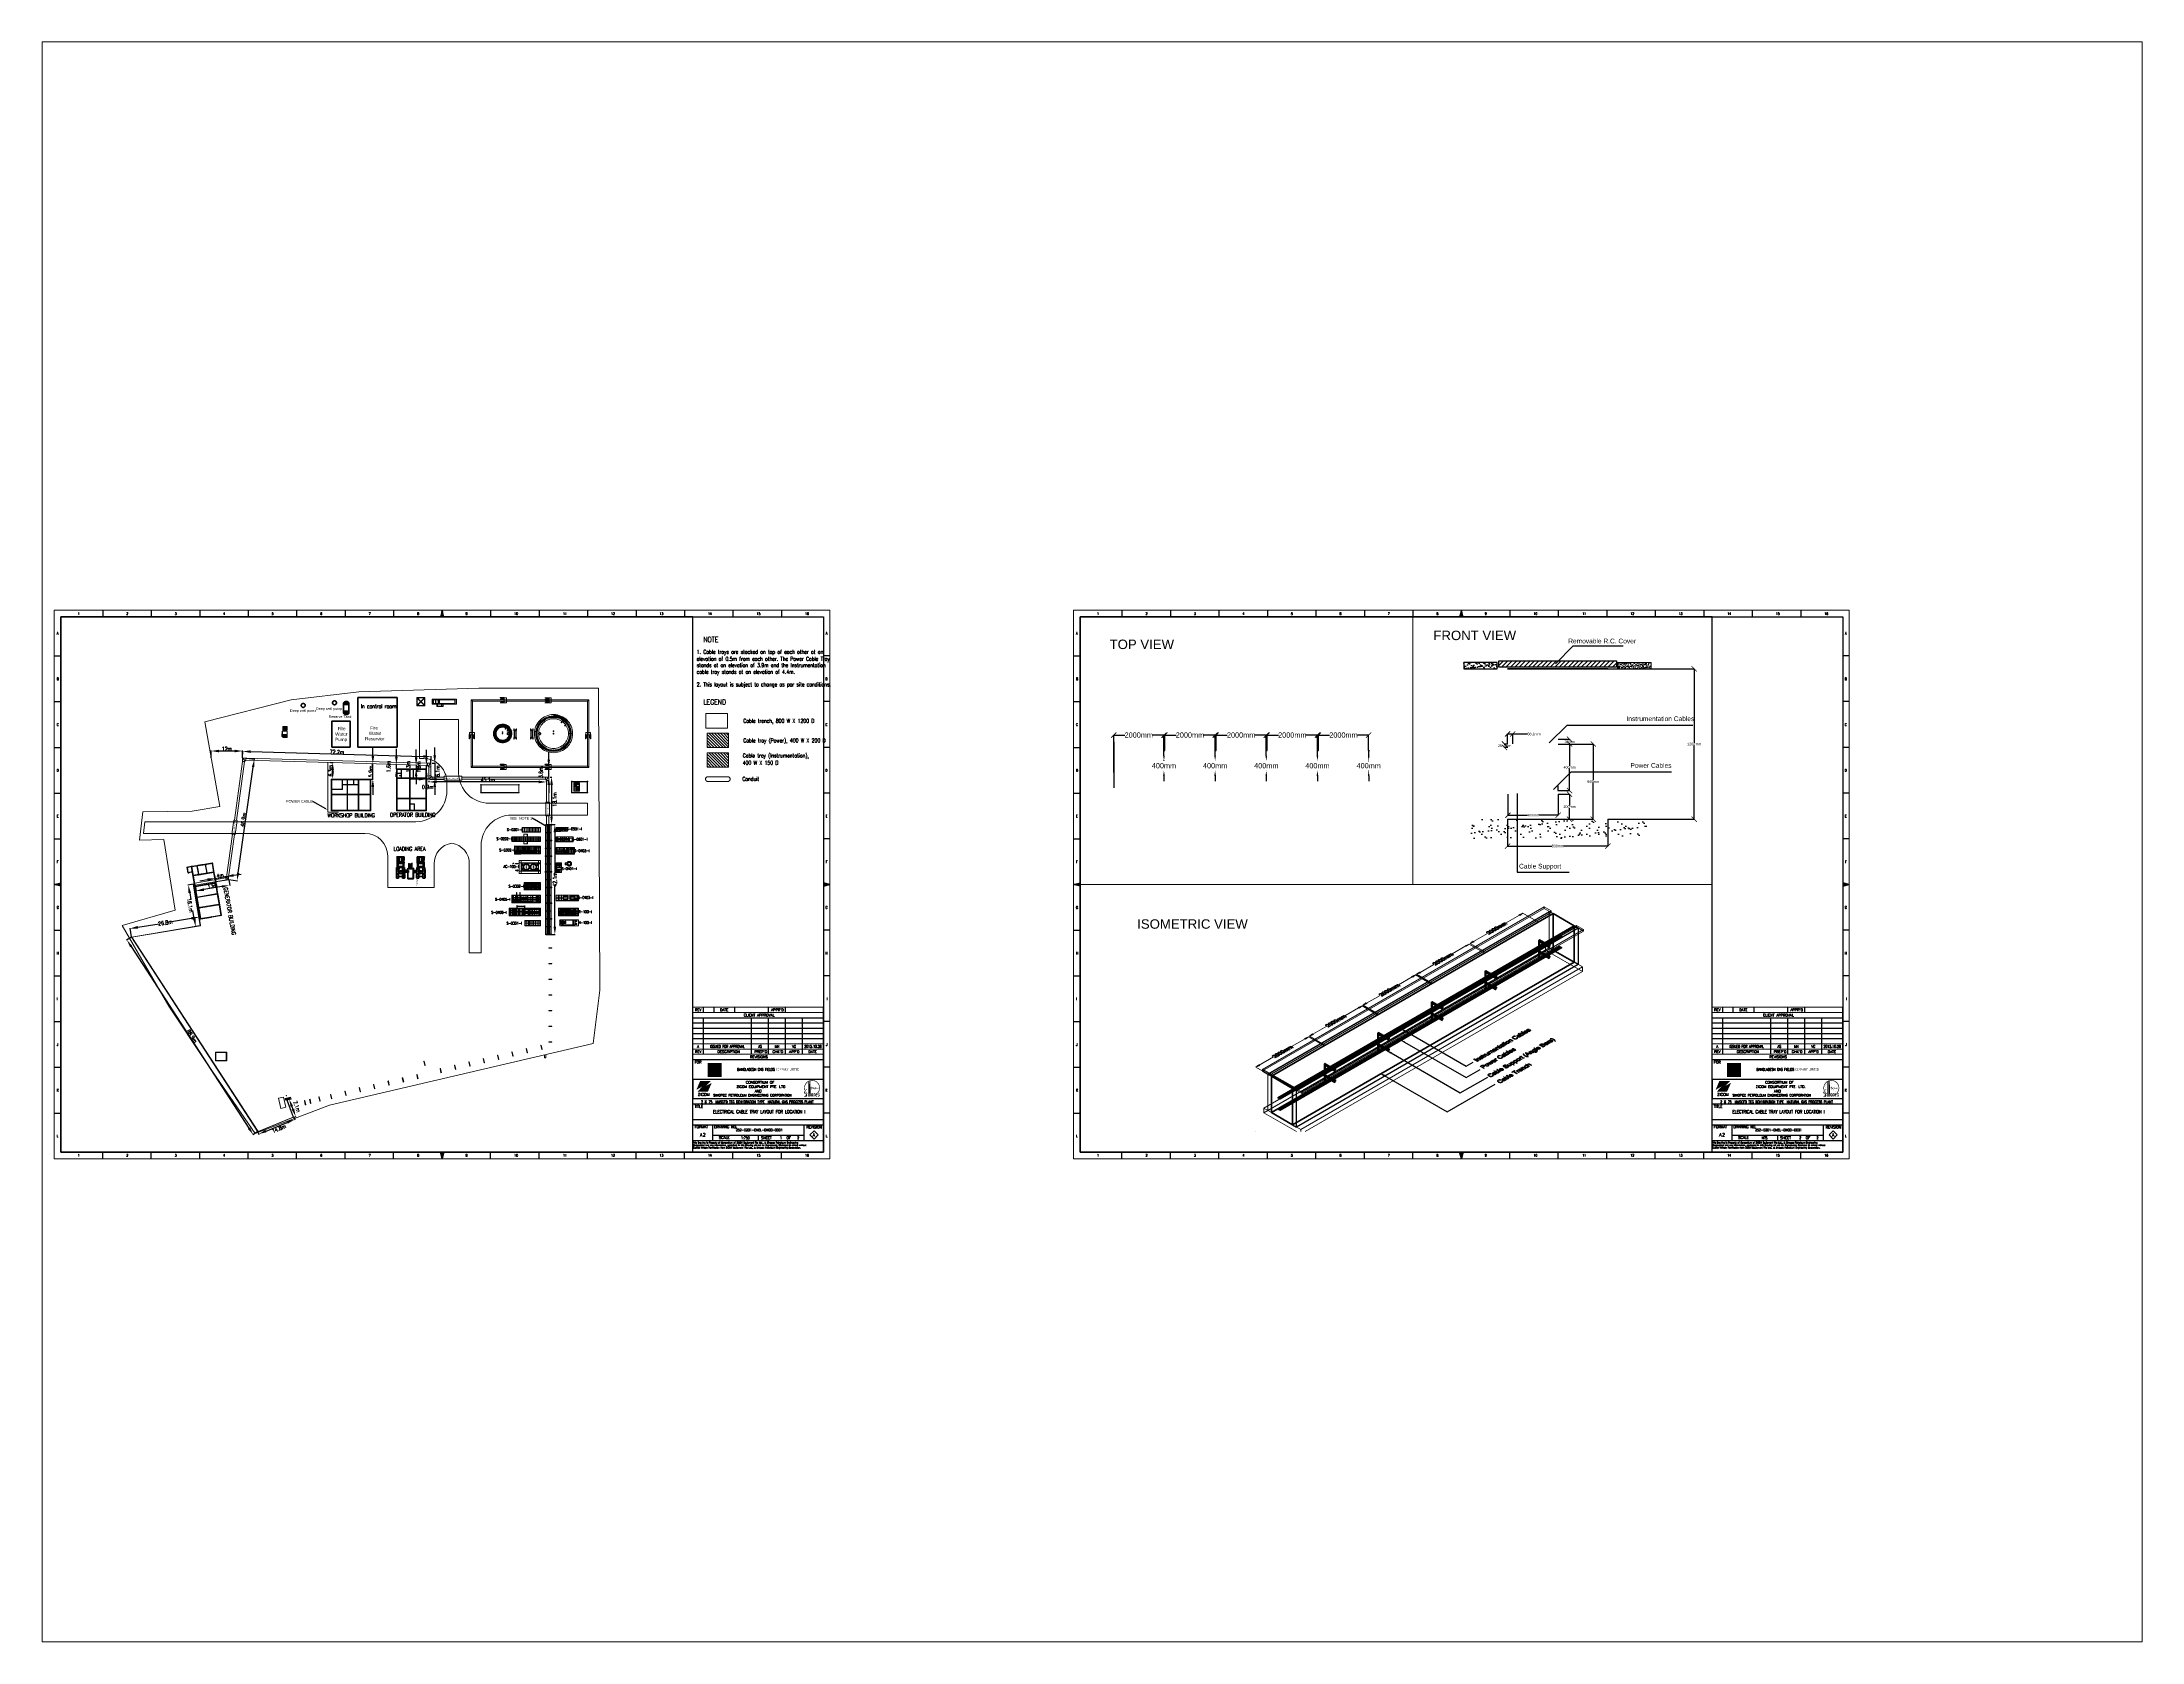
# Paper-space layout 'Layout1' of a CAD drawing. Header units: inches. Extents: x 1.05 to 9.45, y 0.8 to 7.2.
# The model-space entities are those that its viewports show. They can reach past a viewport. Long polylines and large blocks are cut down to what shows.
import ezdxf
from ezdxf import colors
from ezdxf.entities.mleader import LeaderData, LeaderLine
from ezdxf.enums import TextEntityAlignment as Align
from ezdxf.math import Vec2, Vec3

# ---------------------------------------------------------------- set-up
doc = ezdxf.new("R2010")
doc.units = ezdxf.units.IN
doc.header["$MEASUREMENT"] = 0
for name, pattern in [('CABLETRAYLAYOUT-EMBED 2_DWG$0$HIDDEN2', [0.1875, 0.125, -0.0625]), ('DASHED', [0.75, 0.5, -0.25]), ('DIVIDE2', [0.625, 0.25, -0.125, 0, -0.125, 0, -0.125])]:
    doc.linetypes.add(name, pattern=pattern)
for name, color, linetype, lineweight in [('Background Stuff', 252, 'Continuous', 5), ('Buildings', 7, 'Continuous', 5), ('Cable Tray Instruments', 7, 'Continuous', 13), ('Cable Tray Power', 7, 'Continuous', 13), ('Cable Trench', 7, 'Continuous', 13), ('CABLETRAYLAYOUT-EMBED 2_DWG$0$DwgTemplate', 7, 'Continuous', 9), ('Labels', 7, 'Continuous', 5), ('Layout', 6, 'Continuous', 20), ('TEXT', 7, 'Continuous', 9)]:
    doc.layers.add(name, color=color, linetype=linetype, lineweight=lineweight)
for name, color, linetype in [('Dimensions', 7, 'Continuous'), ('ELECTRICAL', 7, 'Continuous'), ('Layer 1', 7, 'Continuous'), ('TEG BORDER', 7, 'Continuous'), ('UNLOADINGAREA-EMBED 1_DWG$0$DwgTemplate', 7, 'Continuous')]:
    doc.layers.add(name, color=color, linetype=linetype)
doc.styles.add('1', font='txt.shx')
doc.styles.add('HZTXT', font='simplexs.shx', dxfattribs={"width": 0.7, "bigfont": 'hztxt.shx'})
doc.styles.get("Standard").update_dxf_attribs({"font": 'arial.ttf'})
doc.styles.add('TEG BORDER', font='txt_qlt.shx', dxfattribs={"width": 0.7, "bigfont": 'hztxt.shx'})
doc.dimstyles.get("Standard").update_dxf_attribs({"dimtxt": 0.18, "dimasz": 0.18, "dimexe": 0.18, "dimexo": 0.0625, "dimgap": 0.09, "dimtad": 0, "dimtih": 1, "dimtoh": 1, "dimdec": 4, "dimzin": 0, "dimdsep": 46, "dimtxsty": 'Standard', "dimcen": 0.09, "dimadec": 0, "dimazin": 0, "dimtfac": 1, "dimtdec": 4, "dimtofl": 0, "dimtmove": 0, "dimatfit": 3, "dimfxl": 1, "dimtolj": 1, "dimtzin": 0, "dimarcsym": 0})
doc.dimstyles.new('标注 1：500', dxfattribs={"dimtxt": 1500, "dimasz": 3000, "dimexe": 150, "dimexo": 100, "dimgap": 50, "dimtad": 1, "dimdec": 0, "dimdsep": 46, "dimtxsty": 'HZTXT', "dimcen": 9, "dimclrd": 4, "dimclre": 4, "dimclrt": 2, "dimazin": 2, "dimtfac": 1, "dimtdec": 0, "dimtmove": 2, "dimatfit": 3, "dimfxl": 250, "dimtolj": 1, "dimtzin": 0, "dimarcsym": 0})

# ---------------------------------------------------------------- blocks, each defined once
blk = doc.blocks.new('SINOPEC LOGO')
at = {"layer": 'TEG BORDER'}
h = blk.add_hatch(color=5, dxfattribs=at)
h.dxf.hatch_style = 1
edge = h.paths.add_edge_path()
edge.add_spline(control_points=[(-5.3, -2.3), (-5.2, -2.1), (-5.1, -1.9), (-5, -1.7)], knot_values=[0.371345, 0.371345, 0.371345, 0.371345, 0.382142, 0.382142, 0.382142, 0.382142], degree=3, periodic=0)
edge.add_spline(control_points=[(-5, -1.7), (-4.8, -1.5), (-4.6, -1.3), (-4.4, -1.1)], knot_values=[0.382142, 0.382142, 0.382142, 0.382142, 0.396572, 0.396572, 0.396572, 0.396572], degree=3, periodic=0)
edge.add_spline(control_points=[(-4.4, -1.1), (-4.3, -0.9), (-4.2, -0.8), (-4, -0.7)], knot_values=[0.396572, 0.396572, 0.396572, 0.396572, 0.406779, 0.406779, 0.406779, 0.406779], degree=3, periodic=0)
edge.add_spline(control_points=[(-4, -0.7), (-3.9, -0.6), (-3.8, -0.5), (-3.7, -0.4)], knot_values=[0.406779, 0.406779, 0.406779, 0.406779, 0.413478, 0.413478, 0.413478, 0.413478], degree=3, periodic=0)
edge.add_spline(control_points=[(-3.7, -0.4), (-3.6, -0.4), (-3.6, -0.4), (-3.6, -0.4)], knot_values=[0.413478, 0.413478, 0.413478, 0.413478, 0.413739, 0.413739, 0.413739, 0.413739], degree=3, periodic=0)
edge.add_spline(control_points=[(-3.6, -0.4), (-3.6, -0.4), (-3.8, -0.4), (-3.8, -0.5)], knot_values=[0.413739, 0.413739, 0.413739, 0.413739, 0.416897, 0.416897, 0.416897, 0.416897], degree=3, periodic=0)
edge.add_spline(control_points=[(-3.8, -0.5), (-4, -0.5), (-4.1, -0.5), (-4.3, -0.6)], knot_values=[0.416897, 0.416897, 0.416897, 0.416897, 0.424496, 0.424496, 0.424496, 0.424496], degree=3, periodic=0)
edge.add_spline(control_points=[(-4.3, -0.6), (-4.5, -0.7), (-4.6, -0.8), (-4.8, -1)], knot_values=[0.424496, 0.424496, 0.424496, 0.424496, 0.435746, 0.435746, 0.435746, 0.435746], degree=3, periodic=0)
edge.add_spline(control_points=[(-4.8, -1), (-5, -1.2), (-5.2, -1.4), (-5.4, -1.6)], knot_values=[0.435746, 0.435746, 0.435746, 0.435746, 0.450513, 0.450513, 0.450513, 0.450513], degree=3, periodic=0)
edge.add_spline(control_points=[(-5.4, -1.6), (-5.6, -1.8), (-5.7, -2), (-5.8, -2.2)], knot_values=[0.450513, 0.450513, 0.450513, 0.450513, 0.462599, 0.462599, 0.462599, 0.462599], degree=3, periodic=0)
edge.add_spline(control_points=[(-5.8, -2.2), (-5.9, -2.4), (-6, -2.6), (-6.1, -2.8)], knot_values=[0.462599, 0.462599, 0.462599, 0.462599, 0.473591, 0.473591, 0.473591, 0.473591], degree=3, periodic=0)
edge.add_spline(control_points=[(-6.1, -2.8), (-6.1, -2.9), (-6.1, -3.1), (-6.2, -3.2)], knot_values=[0.473591, 0.473591, 0.473591, 0.473591, 0.480902, 0.480902, 0.480902, 0.480902], degree=3, periodic=0)
edge.add_spline(control_points=[(-6.2, -3.2), (-6.2, -3.4), (-6.1, -3.6), (-6.1, -3.7)], knot_values=[0.480902, 0.480902, 0.480902, 0.480902, 0.489947, 0.489947, 0.489947, 0.489947], degree=3, periodic=0)
edge.add_spline(control_points=[(-6.1, -3.7), (-6.1, -3.8), (-6, -3.9), (-6, -4)], knot_values=[0.489947, 0.489947, 0.489947, 0.489947, 0.494785, 0.494785, 0.494785, 0.494785], degree=3, periodic=0)
edge.add_spline(control_points=[(-6, -4), (-5.9, -4.1), (-5.8, -4.1), (-5.8, -4.2)], knot_values=[0.494785, 0.494785, 0.494785, 0.494785, 0.5, 0.5, 0.5, 0.5], degree=3, periodic=0)
edge.add_spline(control_points=[(-5.8, -4.2), (-5.6, -4.3), (-5.5, -4.3), (-5.4, -4.4)], knot_values=[0.5, 0.5, 0.5, 0.5, 0.551101, 0.551101, 0.551101, 0.551101], degree=3, periodic=0)
edge.add_spline(control_points=[(-5.4, -4.4), (-5.3, -4.5), (-5.2, -4.5), (-5, -4.6)], knot_values=[0.551101, 0.551101, 0.551101, 0.551101, 0.609581, 0.609581, 0.609581, 0.609581], degree=3, periodic=0)
edge.add_spline(control_points=[(-5, -4.6), (-4.9, -4.7), (-4.8, -4.8), (-4.8, -4.9)], knot_values=[0.609581, 0.609581, 0.609581, 0.609581, 0.65984, 0.65984, 0.65984, 0.65984], degree=3, periodic=0)
edge.add_spline(control_points=[(-4.8, -4.9), (-4.8, -4.9), (-4.8, -5), (-4.7, -5)], knot_values=[0.65984, 0.65984, 0.65984, 0.65984, 0.674235, 0.674235, 0.674235, 0.674235], degree=3, periodic=0)
edge.add_spline(control_points=[(-4.7, -5), (-4.7, -5.1), (-4.7, -5.2), (-4.7, -5.3)], knot_values=[0.674235, 0.674235, 0.674235, 0.674235, 0.716277, 0.716277, 0.716277, 0.716277], degree=3, periodic=0)
edge.add_spline(control_points=[(-4.7, -5.3), (-4.7, -5.4), (-4.8, -5.5), (-4.9, -5.6)], knot_values=[0.716277, 0.716277, 0.716277, 0.716277, 0.754274, 0.754274, 0.754274, 0.754274], degree=3, periodic=0)
edge.add_spline(control_points=[(-4.9, -5.6), (-4.9, -5.7), (-5, -5.7), (-5.1, -5.8)], knot_values=[0.754274, 0.754274, 0.754274, 0.754274, 0.793996, 0.793996, 0.793996, 0.793996], degree=3, periodic=0)
edge.add_spline(control_points=[(-5.1, -5.8), (-5.2, -5.8), (-5.2, -5.8), (-5.3, -5.8)], knot_values=[0.793996, 0.793996, 0.793996, 0.793996, 0.817301, 0.817301, 0.817301, 0.817301], degree=3, periodic=0)
edge.add_spline(control_points=[(-5.3, -5.8), (-5.4, -5.8), (-5.5, -5.7), (-5.5, -5.8)], knot_values=[0.817301, 0.817301, 0.817301, 0.817301, 0.849908, 0.849908, 0.849908, 0.849908], degree=3, periodic=0)
edge.add_spline(control_points=[(-5.5, -5.8), (-5.5, -5.8), (-5.5, -5.8), (-5.6, -5.8)], knot_values=[0.849908, 0.849908, 0.849908, 0.849908, 0.852511, 0.852511, 0.852511, 0.852511], degree=3, periodic=0)
edge.add_spline(control_points=[(-5.6, -5.8), (-5.8, -6), (-6.1, -6.3), (-6.4, -6.5)], knot_values=[0.852511, 0.852511, 0.852511, 0.852511, 0.999992, 0.999992, 0.999992, 0.999992], degree=3, periodic=0)
edge.add_spline(control_points=[(-6.4, -6.5), (-5.7, -6.5), (-5.1, -6.5), (-4.4, -6.5)], knot_values=[0.000011, 0.000011, 0.000011, 0.000011, 0.282273, 0.282273, 0.282273, 0.282273], degree=3, periodic=0)
edge.add_spline(control_points=[(-4.4, -6.5), (-4.4, -6.5), (-4.3, -6.4), (-4.2, -6.3)], knot_values=[0.282273, 0.282273, 0.282273, 0.282273, 0.286842, 0.286842, 0.286842, 0.286842], degree=3, periodic=0)
edge.add_spline(control_points=[(-4.2, -6.3), (-4.2, -6.3), (-4.1, -6.2), (-4, -6.1)], knot_values=[0.286842, 0.286842, 0.286842, 0.286842, 0.292521, 0.292521, 0.292521, 0.292521], degree=3, periodic=0)
edge.add_spline(control_points=[(-4, -6.1), (-4, -6), (-4, -5.9), (-3.9, -5.9)], knot_values=[0.292521, 0.292521, 0.292521, 0.292521, 0.296552, 0.296552, 0.296552, 0.296552], degree=3, periodic=0)
edge.add_spline(control_points=[(-3.9, -5.9), (-3.9, -5.8), (-3.9, -5.8), (-3.9, -5.7)], knot_values=[0.296552, 0.296552, 0.296552, 0.296552, 0.299454, 0.299454, 0.299454, 0.299454], degree=3, periodic=0)
edge.add_spline(control_points=[(-3.9, -5.7), (-3.8, -5.6), (-3.8, -5.5), (-3.8, -5.5)], knot_values=[0.299454, 0.299454, 0.299454, 0.299454, 0.303521, 0.303521, 0.303521, 0.303521], degree=3, periodic=0)
edge.add_spline(control_points=[(-3.8, -5.5), (-3.8, -5.4), (-3.9, -5.3), (-3.9, -5.2)], knot_values=[0.303521, 0.303521, 0.303521, 0.303521, 0.308536, 0.308536, 0.308536, 0.308536], degree=3, periodic=0)
edge.add_spline(control_points=[(-3.9, -5.2), (-3.9, -5.1), (-4, -5), (-4, -4.9)], knot_values=[0.308536, 0.308536, 0.308536, 0.308536, 0.313509, 0.313509, 0.313509, 0.313509], degree=3, periodic=0)
edge.add_spline(control_points=[(-4, -4.9), (-4.1, -4.8), (-4.1, -4.7), (-4.2, -4.6)], knot_values=[0.313509, 0.313509, 0.313509, 0.313509, 0.319885, 0.319885, 0.319885, 0.319885], degree=3, periodic=0)
edge.add_spline(control_points=[(-4.2, -4.6), (-4.4, -4.4), (-4.5, -4.3), (-4.7, -4.2)], knot_values=[0.319885, 0.319885, 0.319885, 0.319885, 0.329467, 0.329467, 0.329467, 0.329467], degree=3, periodic=0)
edge.add_spline(control_points=[(-4.7, -4.2), (-4.8, -4.2), (-4.9, -4.1), (-5, -4.1)], knot_values=[0.329467, 0.329467, 0.329467, 0.329467, 0.336554, 0.336554, 0.336554, 0.336554], degree=3, periodic=0)
edge.add_spline(control_points=[(-5, -4.1), (-5.1, -4), (-5.2, -4), (-5.3, -3.9)], knot_values=[0.336554, 0.336554, 0.336554, 0.336554, 0.341408, 0.341408, 0.341408, 0.341408], degree=3, periodic=0)
edge.add_spline(control_points=[(-5.3, -3.9), (-5.4, -3.9), (-5.4, -3.9), (-5.4, -3.8)], knot_values=[0.341408, 0.341408, 0.341408, 0.341408, 0.34417, 0.34417, 0.34417, 0.34417], degree=3, periodic=0)
edge.add_spline(control_points=[(-5.4, -3.8), (-5.5, -3.8), (-5.5, -3.7), (-5.5, -3.6)], knot_values=[0.34417, 0.34417, 0.34417, 0.34417, 0.347829, 0.347829, 0.347829, 0.347829], degree=3, periodic=0)
edge.add_spline(control_points=[(-5.5, -3.6), (-5.5, -3.5), (-5.5, -3.4), (-5.5, -3.3)], knot_values=[0.347829, 0.347829, 0.347829, 0.347829, 0.352673, 0.352673, 0.352673, 0.352673], degree=3, periodic=0)
edge.add_spline(control_points=[(-5.5, -3.3), (-5.5, -3.2), (-5.5, -3.1), (-5.5, -3)], knot_values=[0.352673, 0.352673, 0.352673, 0.352673, 0.357934, 0.357934, 0.357934, 0.357934], degree=3, periodic=0)
edge.add_spline(control_points=[(-5.5, -3), (-5.5, -2.9), (-5.5, -2.8), (-5.5, -2.7)], knot_values=[0.357934, 0.357934, 0.357934, 0.357934, 0.363394, 0.363394, 0.363394, 0.363394], degree=3, periodic=0)
edge.add_spline(control_points=[(-5.5, -2.7), (-5.4, -2.6), (-5.4, -2.4), (-5.3, -2.3)], knot_values=[0.363394, 0.363394, 0.363394, 0.363394, 0.371345, 0.371345, 0.371345, 0.371345], degree=3, periodic=0)
edge = h.paths.add_edge_path()
edge.add_spline(control_points=[(-2.8, 5.1), (-2.9, 5.1), (-2.9, 5), (-3, 5)], knot_values=[0.543406, 0.543406, 0.543406, 0.543406, 0.666667, 0.666667, 0.666667, 0.666667], degree=3, periodic=0)
edge.add_arc((-0.1, 0.2), 5.59, 121.7925, 122.2511)
edge.add_spline(control_points=[(-3, 5), (-3.1, 4.9), (-3.2, 4.8), (-3.3, 4.8)], knot_values=[0.333333, 0.333333, 0.333333, 0.333333, 0.518447, 0.518447, 0.518447, 0.518447], degree=3, periodic=0)
edge.add_spline(control_points=[(-3.3, 4.8), (-3.3, 1), (-3.3, -2.8), (-3.3, -6.5)], knot_values=[0.222222, 0.222222, 0.222222, 0.222222, 0.333333, 0.333333, 0.333333, 0.333333], degree=3, periodic=0)
edge.add_spline(control_points=[(-3.3, -6.5), (-3.2, -6.5), (-3, -6.5), (-2.8, -6.5)], knot_values=[0.111111, 0.111111, 0.111111, 0.111111, 0.222222, 0.222222, 0.222222, 0.222222], degree=3, periodic=0)
edge.add_spline(control_points=[(-2.8, -6.5), (-2.8, -2.7), (-2.8, 1.2), (-2.8, 5.1)], knot_values=[0, 0, 0, 0, 0.111111, 0.111111, 0.111111, 0.111111], degree=3, periodic=0)
edge = h.paths.add_edge_path()
edge.add_spline(control_points=[(-1.1, 5.7), (-1.1, 5.7), (-1.1, 5.7), (-1.2, 5.7)], knot_values=[0.681752, 0.681752, 0.681752, 0.681752, 0.714286, 0.714286, 0.714286, 0.714286], degree=3, periodic=0)
edge.add_arc((-0.1, 0.2), 5.59, 101.5097, 104.1388)
edge.add_spline(control_points=[(-1.4, 5.7), (-1.5, 5.6), (-1.5, 5.6), (-1.5, 5.6)], knot_values=[0.571429, 0.571429, 0.571429, 0.571429, 0.608101, 0.608101, 0.608101, 0.608101], degree=3, periodic=0)
edge.add_spline(control_points=[(-1.5, 5.6), (-1.5, 4), (-1.5, 2.3), (-1.5, 0.7)], knot_values=[0.428571, 0.428571, 0.428571, 0.428571, 0.571429, 0.571429, 0.571429, 0.571429], degree=3, periodic=0)
edge.add_spline(control_points=[(-1.5, 0.7), (-1.7, 2.3), (-1.9, 3.9), (-2, 5.5), (-2, 5.5), (-2, 5.5), (-2, 5.5)], knot_values=[0.285713, 0.285713, 0.285713, 0.285713, 0.357142, 0.357142, 0.357142, 0.428571, 0.428571, 0.428571, 0.428571], degree=3, periodic=0)
edge.add_spline(control_points=[(-2, 5.5), (-2.1, 5.5), (-2.1, 5.4), (-2.1, 5.4)], knot_values=[0.897424, 0.897424, 0.897424, 0.897424, 0.985753, 0.985753, 0.985753, 0.985753], degree=3, periodic=0)
edge.add_spline(control_points=[(-2, 5.5), (-2.1, 5.5), (-2.1, 5.4), (-2.1, 5.4)], knot_values=[0.256407, 0.256407, 0.256407, 0.256407, 0.283679, 0.283679, 0.283679, 0.283679], degree=3, periodic=0)
edge.add_spline(control_points=[(-2, 5.5), (-2.1, 5.5), (-2.1, 5.4), (-2.1, 5.4)], knot_values=[0.897424, 0.897424, 0.897424, 0.897424, 0.985753, 0.985753, 0.985753, 0.985753], degree=3, periodic=0)
edge.add_spline(control_points=[(-2.1, 5.4), (-2.1, 5.4), (-2.2, 5.4), (-2.2, 5.4)], knot_values=[0.243846, 0.243846, 0.243846, 0.243846, 0.256407, 0.256407, 0.256407, 0.256407], degree=3, periodic=0)
edge.add_arc((-0.1, 0.2), 5.59, 111.7307, 114.3567)
edge.add_spline(control_points=[(-2.2, 5.4), (-2.3, 5.4), (-2.3, 5.3), (-2.4, 5.3)], knot_values=[0.181722, 0.181722, 0.181722, 0.181722, 0.220586, 0.220586, 0.220586, 0.220586], degree=3, periodic=0)
edge.add_spline(control_points=[(-2.4, 5.3), (-2.4, 5.3), (-2.5, 5.3), (-2.5, 5.3), (-2.5, 5.3), (-2.5, 5.3), (-2.5, 5.3)], knot_values=[0.142854, 0.142854, 0.142854, 0.142854, 0.162288, 0.162288, 0.162288, 0.181722, 0.181722, 0.181722, 0.181722], degree=3, periodic=0)
edge.add_spline(control_points=[(-2.5, 5.2), (-2.5, 5.2), (-2.5, 5.2), (-2.5, 5.2)], knot_values=[0.142764, 0.142764, 0.142764, 0.142764, 0.142787, 0.142787, 0.142787, 0.142787], degree=3, periodic=0)
edge.add_spline(control_points=[(-2.5, 5.2), (-2.5, 5.2), (-2.5, 5.2), (-2.5, 5.2)], knot_values=[0.142671, 0.142671, 0.142671, 0.142671, 0.142718, 0.142718, 0.142718, 0.142718], degree=3, periodic=0)
edge.add_spline(control_points=[(-2.5, 5.2), (-2.5, 5.2), (-2.5, 5.2), (-2.5, 5.2)], knot_values=[0.142578, 0.142578, 0.142578, 0.142578, 0.142671, 0.142671, 0.142671, 0.142671], degree=3, periodic=0)
edge.add_spline(control_points=[(-2.5, 5.2), (-2.5, 5.2), (-2.5, 5.2), (-2.5, 5.2)], knot_values=[0.142485, 0.142485, 0.142485, 0.142485, 0.142578, 0.142578, 0.142578, 0.142578], degree=3, periodic=0)
edge.add_spline(control_points=[(-2.5, 5.2), (-2.5, 5.1), (-2.5, 5.1), (-2.5, 5.1)], knot_values=[0.142299, 0.142299, 0.142299, 0.142299, 0.142485, 0.142485, 0.142485, 0.142485], degree=3, periodic=0)
edge.add_spline(control_points=[(-2.5, 5.1), (-2.5, 5.1), (-2.5, 5.1), (-2.5, 5.1)], knot_values=[0.142113, 0.142113, 0.142113, 0.142113, 0.142299, 0.142299, 0.142299, 0.142299], degree=3, periodic=0)
edge.add_spline(control_points=[(-2.5, 5.1), (-2.5, 5), (-2.5, 5), (-2.5, 5)], knot_values=[0.141741, 0.141741, 0.141741, 0.141741, 0.142113, 0.142113, 0.142113, 0.142113], degree=3, periodic=0)
edge.add_spline(control_points=[(-2.5, 5), (-2.5, 4.9), (-2.5, 4.8), (-2.5, 4.7)], knot_values=[0.140625, 0.140625, 0.140625, 0.140625, 0.141741, 0.141741, 0.141741, 0.141741], degree=3, periodic=0)
edge.add_spline(control_points=[(-2.5, 4.7), (-2.5, 4.6), (-2.5, 4.6), (-2.5, 4.5)], knot_values=[0.139881, 0.139881, 0.139881, 0.139881, 0.140625, 0.140625, 0.140625, 0.140625], degree=3, periodic=0)
edge.add_spline(control_points=[(-2.5, 4.5), (-2.5, 4.4), (-2.5, 4.3), (-2.5, 4.1)], knot_values=[0.138393, 0.138393, 0.138393, 0.138393, 0.139881, 0.139881, 0.139881, 0.139881], degree=3, periodic=0)
edge.add_spline(control_points=[(-2.5, 4.1), (-2.5, 4), (-2.5, 3.9), (-2.5, 3.8)], knot_values=[0.136905, 0.136905, 0.136905, 0.136905, 0.138393, 0.138393, 0.138393, 0.138393], degree=3, periodic=0)
edge.add_spline(control_points=[(-2.5, 3.8), (-2.5, 3.5), (-2.5, 3.3), (-2.5, 3)], knot_values=[0.133929, 0.133929, 0.133929, 0.133929, 0.136905, 0.136905, 0.136905, 0.136905], degree=3, periodic=0)
edge.add_spline(control_points=[(-2.5, 3), (-2.5, 2.8), (-2.5, 2.6), (-2.5, 2.3)], knot_values=[0.130952, 0.130952, 0.130952, 0.130952, 0.133929, 0.133929, 0.133929, 0.133929], degree=3, periodic=0)
edge.add_spline(control_points=[(-2.5, 2.3), (-2.5, 1.8), (-2.5, 1.3), (-2.5, 0.8)], knot_values=[0.125, 0.125, 0.125, 0.125, 0.130952, 0.130952, 0.130952, 0.130952], degree=3, periodic=0)
edge.add_spline(control_points=[(-2.5, 0.8), (-2.5, 0.3), (-2.5, -0.2), (-2.5, -0.6)], knot_values=[0.119048, 0.119048, 0.119048, 0.119048, 0.125, 0.125, 0.125, 0.125], degree=3, periodic=0)
edge.add_spline(control_points=[(-2.5, -0.6), (-2.5, -1.6), (-2.5, -2.6), (-2.5, -3.6)], knot_values=[0.107143, 0.107143, 0.107143, 0.107143, 0.119048, 0.119048, 0.119048, 0.119048], degree=3, periodic=0)
edge.add_spline(control_points=[(-2.5, -3.6), (-2.5, -4.6), (-2.5, -5.6), (-2.5, -6.5), (-2.5, -6.5), (-2.5, -6.5), (-2.5, -6.5)], knot_values=[0.095237, 0.095237, 0.095237, 0.095237, 0.10119, 0.10119, 0.10119, 0.107143, 0.107143, 0.107143, 0.107143], degree=3, periodic=0)
edge.add_spline(control_points=[(-2.5, -6.5), (-2.5, -6.5), (-2.5, -6.5), (-2.5, -6.5)], knot_values=[0.093006, 0.093006, 0.093006, 0.093006, 0.094122, 0.094122, 0.094122, 0.094122], degree=3, periodic=0)
edge.add_spline(control_points=[(-2.5, -6.5), (-2.5, -6.5), (-2.5, -6.5), (-2.5, -6.5)], knot_values=[0.090774, 0.090774, 0.090774, 0.090774, 0.093006, 0.093006, 0.093006, 0.093006], degree=3, periodic=0)
edge.add_spline(control_points=[(-2.5, -6.5), (-2.5, -6.5), (-2.4, -6.5), (-2.4, -6.5)], knot_values=[0.08631, 0.08631, 0.08631, 0.08631, 0.090774, 0.090774, 0.090774, 0.090774], degree=3, periodic=0)
edge.add_spline(control_points=[(-2.4, -6.5), (-2.4, -6.5), (-2.4, -6.5), (-2.3, -6.5)], knot_values=[0.077381, 0.077381, 0.077381, 0.077381, 0.08631, 0.08631, 0.08631, 0.08631], degree=3, periodic=0)
edge.add_spline(control_points=[(-2.3, -6.5), (-2.3, -6.5), (-2.2, -6.5), (-2.1, -6.5)], knot_values=[0.059524, 0.059524, 0.059524, 0.059524, 0.077381, 0.077381, 0.077381, 0.077381], degree=3, periodic=0)
edge.add_spline(control_points=[(-2.1, -6.5), (-2.1, -6.5), (-2.1, -6.5), (-2, -6.5), (-2, -6.5), (-2, -6.5), (-2, -6.5)], knot_values=[0.047618, 0.047618, 0.047618, 0.047618, 0.053571, 0.053571, 0.053571, 0.059524, 0.059524, 0.059524, 0.059524], degree=3, periodic=0)
edge.add_spline(control_points=[(-2, -6.5), (-2, -6.5), (-2, -6.5), (-2, -6.5)], knot_values=[0.04734, 0.04734, 0.04734, 0.04734, 0.04748, 0.04748, 0.04748, 0.04748], degree=3, periodic=0)
edge.add_spline(control_points=[(-2, -6.5), (-2, -6.5), (-2, -6.5), (-2, -6.5)], knot_values=[0.047061, 0.047061, 0.047061, 0.047061, 0.047247, 0.047247, 0.047247, 0.047247], degree=3, periodic=0)
edge.add_spline(control_points=[(-2, -6.5), (-2, -6.5), (-2, -6.4), (-2, -6.4)], knot_values=[0.046503, 0.046503, 0.046503, 0.046503, 0.047061, 0.047061, 0.047061, 0.047061], degree=3, periodic=0)
edge.add_spline(control_points=[(-2, -6.4), (-2, -6.4), (-2, -6.3), (-2, -6.3)], knot_values=[0.045387, 0.045387, 0.045387, 0.045387, 0.046503, 0.046503, 0.046503, 0.046503], degree=3, periodic=0)
edge.add_spline(control_points=[(-2, -6.3), (-2, -6.3), (-2, -6.3), (-2, -6.2)], knot_values=[0.044643, 0.044643, 0.044643, 0.044643, 0.045387, 0.045387, 0.045387, 0.045387], degree=3, periodic=0)
edge.add_spline(control_points=[(-2, -6.2), (-2, -6.2), (-2, -6.1), (-2, -6.1)], knot_values=[0.043155, 0.043155, 0.043155, 0.043155, 0.044643, 0.044643, 0.044643, 0.044643], degree=3, periodic=0)
edge.add_spline(control_points=[(-2, -6.1), (-2, -6), (-2, -6), (-2, -5.9)], knot_values=[0.041667, 0.041667, 0.041667, 0.041667, 0.043155, 0.043155, 0.043155, 0.043155], degree=3, periodic=0)
edge.add_spline(control_points=[(-2, -5.9), (-2, -5.8), (-2, -5.7), (-2, -5.6)], knot_values=[0.03869, 0.03869, 0.03869, 0.03869, 0.041667, 0.041667, 0.041667, 0.041667], degree=3, periodic=0)
edge.add_spline(control_points=[(-2, -5.6), (-2, -5.5), (-2, -5.4), (-2, -5.3)], knot_values=[0.035714, 0.035714, 0.035714, 0.035714, 0.03869, 0.03869, 0.03869, 0.03869], degree=3, periodic=0)
edge.add_spline(control_points=[(-2, -5.3), (-2, -5.1), (-2, -4.9), (-2, -4.7)], knot_values=[0.029762, 0.029762, 0.029762, 0.029762, 0.035714, 0.035714, 0.035714, 0.035714], degree=3, periodic=0)
edge.add_spline(control_points=[(-2, -4.7), (-2, -4.5), (-2, -4.3), (-2, -4.1)], knot_values=[0.02381, 0.02381, 0.02381, 0.02381, 0.029762, 0.029762, 0.029762, 0.029762], degree=3, periodic=0)
edge.add_spline(control_points=[(-2, -4.1), (-2, -3.6), (-2, -3.2), (-2, -2.8)], knot_values=[0.011905, 0.011905, 0.011905, 0.011905, 0.02381, 0.02381, 0.02381, 0.02381], degree=3, periodic=0)
edge.add_spline(control_points=[(-2, -2.8), (-2, -2.4), (-2, -2), (-2, -1.6)], knot_values=[0, 0, 0, 0, 0.011905, 0.011905, 0.011905, 0.011905], degree=3, periodic=0)
edge.add_spline(control_points=[(-2, -1.6), (-1.9, -3.2), (-1.7, -4.9), (-1.5, -6.5)], knot_values=[0.857143, 0.857143, 0.857143, 0.857143, 1, 1, 1, 1], degree=3, periodic=0)
edge.add_spline(control_points=[(-1.5, -6.5), (-1.4, -6.5), (-1.2, -6.5), (-1.1, -6.5)], knot_values=[0.785714, 0.785714, 0.785714, 0.785714, 0.857143, 0.857143, 0.857143, 0.857143], degree=3, periodic=0)
edge.add_spline(control_points=[(-1.1, -6.5), (-1.1, -2.4), (-1.1, 1.6), (-1.1, 5.7)], knot_values=[0.714286, 0.714286, 0.714286, 0.714286, 0.785714, 0.785714, 0.785714, 0.785714], degree=3, periodic=0)
h.paths.add_polyline_path([(0.7, -4.2), (0, -3.6), (-0.8, -4.2), (-0.8, -5.9), (-0.1, -6.5), (0.7, -5.8)])
h.paths.add_polyline_path([(0.2, -5.8), (-0.3, -5.8), (-0.3, -4.2), (0.2, -4.2)], flags=16)
h.paths.add_polyline_path([(2.4, -4.2), (1.7, -3.6), (1, -4.2), (1, -6.5), (1.5, -6.5), (1.5, -6), (1.9, -6.4), (2.4, -6)])
h.paths.add_polyline_path([(1.4, -4.2), (1.9, -4.2), (1.9, -5.8), (1.4, -5.8)], flags=16)
h.paths.add_polyline_path([(3.2, -5.3), (4.1, -5.3), (4.1, -4.8), (3.2, -4.8), (3.2, -4.2), (4.1, -4.2), (3.4, -3.6), (2.7, -4.2), (2.7, -5.9), (3.4, -6.5), (4, -5.9), (3.2, -5.9)])
h.paths.add_polyline_path([(4.8, -4.3), (5.2, -4.3), (5.2, -4.8), (5.7, -4.8), (5.7, -4.3), (5, -3.6), (4.4, -4.3), (4.4, -6), (5, -6.5), (5.7, -5.8), (5.7, -5.3), (5.2, -5.3), (5.2, -5.9), (4.8, -5.9)])
edge = h.paths.add_edge_path()
edge.add_spline(control_points=[(0.1, 0), (0.1, 0), (0.1, 0), (0.1, 0)], knot_values=[0.734322, 0.734322, 0.734322, 0.734322, 0.745713, 0.745713, 0.745713, 0.745713], degree=3, periodic=0)
edge.add_spline(control_points=[(0.1, 0), (0.1, 0), (0, 0), (0, 0)], knot_values=[0.745713, 0.745713, 0.745713, 0.745713, 0.752085, 0.752085, 0.752085, 0.752085], degree=3, periodic=0)
edge.add_spline(control_points=[(0, 0), (0, 0), (0, 0), (0, 0)], knot_values=[0.752085, 0.752085, 0.752085, 0.752085, 0.768, 0.768, 0.768, 0.768], degree=3, periodic=0)
edge.add_spline(control_points=[(0, 0), (0, 0.1), (0, 0.1), (0, 0.1)], knot_values=[0.768, 0.768, 0.768, 0.768, 0.79636, 0.79636, 0.79636, 0.79636], degree=3, periodic=0)
edge.add_spline(control_points=[(0, 0.1), (0, 0.1), (0, 0.1), (0, 0.1)], knot_values=[0.79636, 0.79636, 0.79636, 0.79636, 0.811282, 0.811282, 0.811282, 0.811282], degree=3, periodic=0)
edge.add_spline(control_points=[(0, 0.1), (0, 0.2), (0, 0.2), (0, 0.2)], knot_values=[0.819788, 0.819788, 0.819788, 0.819788, 0.839946, 0.839946, 0.839946, 0.839946], degree=3, periodic=0)
edge.add_spline(control_points=[(0, 0.2), (0, 0.2), (0, 0.2), (0, 0.2)], knot_values=[0.839946, 0.839946, 0.839946, 0.839946, 0.870707, 0.870707, 0.870707, 0.870707], degree=3, periodic=0)
edge.add_spline(control_points=[(0, 0.2), (0.1, 0.2), (0.1, 0.3), (0.1, 0.3)], knot_values=[0.870707, 0.870707, 0.870707, 0.870707, 0.91709, 0.91709, 0.91709, 0.91709], degree=3, periodic=0)
edge.add_spline(control_points=[(0.1, 0.3), (0.2, 0.3), (0.2, 0.3), (0.2, 0.3)], knot_values=[0.91709, 0.91709, 0.91709, 0.91709, 0.962009, 0.962009, 0.962009, 0.962009], degree=3, periodic=0)
edge.add_spline(control_points=[(0.2, 0.3), (0.2, 0.3), (0.2, 0.3), (0.2, 0.3)], knot_values=[0.962009, 0.962009, 0.962009, 0.962009, 0.98036, 0.98036, 0.98036, 0.98036], degree=3, periodic=0)
edge.add_spline(control_points=[(0.2, 0.3), (0.2, 0.3), (0.3, 0.3), (0.3, 0.3)], knot_values=[0.98036, 0.98036, 0.98036, 0.98036, 0.985079, 0.985079, 0.985079, 0.985079], degree=3, periodic=0)
edge.add_spline(control_points=[(0.3, 0.3), (0.3, 0.3), (0.3, 0.3), (0.3, 0.4)], knot_values=[0.985079, 0.985079, 0.985079, 0.985079, 1, 1, 1, 1], degree=3, periodic=0)
edge.add_spline(control_points=[(0.3, 0.4), (0.3, 0.4), (0.3, 0.4), (0.3, 0.4)], knot_values=[0, 0, 0, 0, 1, 1, 1, 1], degree=3, periodic=0)
edge.add_spline(control_points=[(0.3, 0.4), (0.3, 0.4), (0.3, 0.4), (0.3, 0.4)], knot_values=[0, 0, 0, 0, 0.028593, 0.028593, 0.028593, 0.028593], degree=3, periodic=0)
edge.add_spline(control_points=[(0.3, 0.4), (0.3, 0.4), (0.3, 0.5), (0.3, 0.5)], knot_values=[0.028593, 0.028593, 0.028593, 0.028593, 0.06903, 0.06903, 0.06903, 0.06903], degree=3, periodic=0)
edge.add_spline(control_points=[(0.3, 0.5), (0.3, 0.5), (0.3, 0.5), (0.3, 0.5)], knot_values=[0.06903, 0.06903, 0.06903, 0.06903, 0.112402, 0.112402, 0.112402, 0.112402], degree=3, periodic=0)
edge.add_spline(control_points=[(0.3, 0.5), (0.3, 0.5), (0.3, 0.6), (0.3, 0.6)], knot_values=[0.112402, 0.112402, 0.112402, 0.112402, 0.161853, 0.161853, 0.161853, 0.161853], degree=3, periodic=0)
edge.add_spline(control_points=[(0.3, 0.6), (0.3, 0.6), (0.2, 0.6), (0.2, 0.6)], knot_values=[0.161853, 0.161853, 0.161853, 0.161853, 0.21408, 0.21408, 0.21408, 0.21408], degree=3, periodic=0)
edge.add_spline(control_points=[(0.2, 0.6), (0.2, 0.6), (0.2, 0.6), (0.1, 0.6)], knot_values=[0.21408, 0.21408, 0.21408, 0.21408, 0.289586, 0.289586, 0.289586, 0.289586], degree=3, periodic=0)
edge.add_spline(control_points=[(0.1, 0.6), (0.1, 0.6), (0.1, 0.6), (0, 0.6)], knot_values=[0.289586, 0.289586, 0.289586, 0.289586, 0.354644, 0.354644, 0.354644, 0.354644], degree=3, periodic=0)
edge.add_spline(control_points=[(0, 0.6), (0, 0.6), (0, 0.6), (0, 0.6)], knot_values=[0.354644, 0.354644, 0.354644, 0.354644, 0.417438, 0.417438, 0.417438, 0.417438], degree=3, periodic=0)
edge.add_spline(control_points=[(-0.1, 0.6), (-0.1, 0.6), (-0.1, 0.6), (0, 0.6)], knot_values=[0.417438, 0.417438, 0.417438, 0.417438, 0.490113, 0.490113, 0.490113, 0.490113], degree=3, periodic=0)
edge.add_spline(control_points=[(-0.1, 0.6), (-0.1, 0.6), (-0.1, 0.6), (-0.1, 0.6)], knot_values=[0.490113, 0.490113, 0.490113, 0.490113, 0.505797, 0.505797, 0.505797, 0.505797], degree=3, periodic=0)
edge.add_spline(control_points=[(-0.2, 0.6), (-0.2, 0.6), (-0.2, 0.6), (-0.2, 0.6)], knot_values=[0.517209, 0.517209, 0.517209, 0.517209, 0.545291, 0.545291, 0.545291, 0.545291], degree=3, periodic=0)
edge.add_spline(control_points=[(-0.2, 0.6), (-0.2, 0.6), (-0.2, 0.7), (-0.2, 0.7)], knot_values=[0.545291, 0.545291, 0.545291, 0.545291, 0.591333, 0.591333, 0.591333, 0.591333], degree=3, periodic=0)
edge.add_spline(control_points=[(-0.2, 0.7), (-0.2, 0.7), (-0.2, 0.8), (-0.2, 0.9)], knot_values=[0.591333, 0.591333, 0.591333, 0.591333, 0.744865, 0.744865, 0.744865, 0.744865], degree=3, periodic=0)
edge.add_spline(control_points=[(-0.2, 0.9), (-0.2, 0.9), (-0.2, 1), (-0.2, 1.1)], knot_values=[0.744865, 0.744865, 0.744865, 0.744865, 0.887653, 0.887653, 0.887653, 0.887653], degree=3, periodic=0)
edge.add_spline(control_points=[(-0.2, 1.1), (-0.2, 1.1), (-0.2, 1.1), (-0.2, 1.1)], knot_values=[0.887653, 0.887653, 0.887653, 0.887653, 0.944138, 0.944138, 0.944138, 0.944138], degree=3, periodic=0)
edge.add_spline(control_points=[(-0.2, 1.1), (-0.2, 1.1), (-0.2, 1.1), (-0.2, 1.1)], knot_values=[0.944138, 0.944138, 0.944138, 0.944138, 0.967277, 0.967277, 0.967277, 0.967277], degree=3, periodic=0)
edge.add_spline(control_points=[(-0.2, 1.1), (-0.2, 1.1), (-0.2, 1.2), (-0.2, 1.2)], knot_values=[0.967277, 0.967277, 0.967277, 0.967277, 1, 1, 1, 1], degree=3, periodic=0)
edge.add_spline(control_points=[(-0.2, 1.2), (-0.2, 1.1), (-0.3, 1.1), (-0.3, 1.1)], knot_values=[0, 0, 0, 0, 0.614818, 0.614818, 0.614818, 0.614818], degree=3, periodic=0)
edge.add_spline(control_points=[(-0.3, 1.1), (-0.3, 1.1), (-0.3, 1.1), (-0.3, 1.1)], knot_values=[0.614818, 0.614818, 0.614818, 0.614818, 1, 1, 1, 1], degree=3, periodic=0)
edge.add_line((-0.3, 1.1), (-0.3, 1.1))
edge.add_spline(control_points=[(-0.3, 1.1), (-0.3, 0.9), (-0.3, 0.7), (-0.3, 0.5)], knot_values=[0, 0, 0, 0, 0.27931, 0.27931, 0.27931, 0.27931], degree=3, periodic=0)
edge.add_spline(control_points=[(-0.3, 0.5), (-0.3, 0.5), (-0.3, 0.5), (-0.3, 0.5)], knot_values=[0.27931, 0.27931, 0.27931, 0.27931, 0.283237, 0.283237, 0.283237, 0.283237], degree=3, periodic=0)
edge.add_spline(control_points=[(-0.3, 0.5), (-0.3, 0.5), (-0.3, 0.5), (-0.3, 0.5)], knot_values=[0.283237, 0.283237, 0.283237, 0.283237, 0.2974, 0.2974, 0.2974, 0.2974], degree=3, periodic=0)
edge.add_spline(control_points=[(-0.3, 0.5), (-0.3, 0.5), (-0.3, 0.5), (-0.4, 0.5)], knot_values=[0.2974, 0.2974, 0.2974, 0.2974, 0.325725, 0.325725, 0.325725, 0.325725], degree=3, periodic=0)
edge.add_spline(control_points=[(-0.4, 0.5), (-0.4, 0.5), (-0.4, 0.4), (-0.4, 0.4)], knot_values=[0.325725, 0.325725, 0.325725, 0.325725, 0.361768, 0.361768, 0.361768, 0.361768], degree=3, periodic=0)
edge.add_spline(control_points=[(-0.4, 0.4), (-0.4, 0.4), (-0.5, 0.4), (-0.5, 0.3)], knot_values=[0.361768, 0.361768, 0.361768, 0.361768, 0.438297, 0.438297, 0.438297, 0.438297], degree=3, periodic=0)
edge.add_spline(control_points=[(-0.5, 0.3), (-0.5, 0.3), (-0.6, 0.3), (-0.6, 0.3)], knot_values=[0.438297, 0.438297, 0.438297, 0.438297, 0.455863, 0.455863, 0.455863, 0.455863], degree=3, periodic=0)
edge.add_spline(control_points=[(-0.6, 0.3), (-0.6, 0.3), (-0.6, 0.3), (-0.6, 0.3)], knot_values=[0.455863, 0.455863, 0.455863, 0.455863, 0.469583, 0.469583, 0.469583, 0.469583], degree=3, periodic=0)
edge.add_spline(control_points=[(-0.6, 0.3), (-0.6, 0.3), (-0.6, 0.3), (-0.6, 0.3)], knot_values=[0.469583, 0.469583, 0.469583, 0.469583, 0.475917, 0.475917, 0.475917, 0.475917], degree=3, periodic=0)
edge.add_spline(control_points=[(-0.6, 0.3), (-0.6, 0.3), (-0.6, 0.3), (-0.6, 0.3)], knot_values=[0.475917, 0.475917, 0.475917, 0.475917, 0.48225, 0.48225, 0.48225, 0.48225], degree=3, periodic=0)
edge.add_spline(control_points=[(-0.6, 0.3), (-0.6, 0.3), (-0.6, 0.3), (-0.6, 0.3)], knot_values=[0.48225, 0.48225, 0.48225, 0.48225, 0.492935, 0.492935, 0.492935, 0.492935], degree=3, periodic=0)
edge.add_spline(control_points=[(-0.6, 0.3), (-0.6, 0.3), (-0.6, 0.4), (-0.6, 0.4)], knot_values=[0.492935, 0.492935, 0.492935, 0.492935, 0.521096, 0.521096, 0.521096, 0.521096], degree=3, periodic=0)
edge.add_spline(control_points=[(-0.6, 0.4), (-0.6, 0.4), (-0.6, 0.4), (-0.6, 0.4)], knot_values=[0.521096, 0.521096, 0.521096, 0.521096, 0.530556, 0.530556, 0.530556, 0.530556], degree=3, periodic=0)
edge.add_spline(control_points=[(-0.6, 0.4), (-0.6, 0.4), (-0.6, 0.4), (-0.6, 0.4)], knot_values=[0.530556, 0.530556, 0.530556, 0.530556, 0.548122, 0.548122, 0.548122, 0.548122], degree=3, periodic=0)
edge.add_spline(control_points=[(-0.6, 0.4), (-0.6, 0.4), (-0.7, 0.4), (-0.7, 0.4)], knot_values=[0.548122, 0.548122, 0.548122, 0.548122, 0.563131, 0.563131, 0.563131, 0.563131], degree=3, periodic=0)
edge.add_spline(control_points=[(-0.7, 0.4), (-0.7, 0.4), (-0.7, 0.4), (-0.7, 0.4)], knot_values=[0.563131, 0.563131, 0.563131, 0.563131, 0.579703, 0.579703, 0.579703, 0.579703], degree=3, periodic=0)
edge.add_spline(control_points=[(-0.7, 0.4), (-0.7, 0.4), (-0.7, 0.4), (-0.7, 0.4)], knot_values=[0.579703, 0.579703, 0.579703, 0.579703, 0.61976, 0.61976, 0.61976, 0.61976], degree=3, periodic=0)
edge.add_spline(control_points=[(-0.7, 0.4), (-0.8, 0.4), (-0.8, 0.3), (-0.8, 0.3)], knot_values=[0.61976, 0.61976, 0.61976, 0.61976, 0.656816, 0.656816, 0.656816, 0.656816], degree=3, periodic=0)
edge.add_spline(control_points=[(-0.8, 0.3), (-0.8, 0.3), (-0.8, 0.3), (-0.8, 0.3)], knot_values=[0.656816, 0.656816, 0.656816, 0.656816, 0.685788, 0.685788, 0.685788, 0.685788], degree=3, periodic=0)
edge.add_spline(control_points=[(-0.8, 0.3), (-0.8, 0.2), (-0.8, 0.2), (-0.8, 0.2)], knot_values=[0.685788, 0.685788, 0.685788, 0.685788, 0.726532, 0.726532, 0.726532, 0.726532], degree=3, periodic=0)
edge.add_spline(control_points=[(-0.8, 0.2), (-0.8, 0.2), (-0.8, 0.1), (-0.8, 0.1)], knot_values=[0.726532, 0.726532, 0.726532, 0.726532, 0.750999, 0.750999, 0.750999, 0.750999], degree=3, periodic=0)
edge.add_spline(control_points=[(-0.8, 0.1), (-0.8, 0.1), (-0.9, 0.1), (-0.9, 0.1)], knot_values=[0.750999, 0.750999, 0.750999, 0.750999, 0.775966, 0.775966, 0.775966, 0.775966], degree=3, periodic=0)
edge.add_spline(control_points=[(-0.9, 0.1), (-0.9, 0.1), (-0.9, 0.1), (-0.9, 0)], knot_values=[0.775966, 0.775966, 0.775966, 0.775966, 0.804562, 0.804562, 0.804562, 0.804562], degree=3, periodic=0)
edge.add_spline(control_points=[(-0.9, 0), (-0.9, 0), (-0.9, 0), (-0.9, 0)], knot_values=[0.804562, 0.804562, 0.804562, 0.804562, 0.832668, 0.832668, 0.832668, 0.832668], degree=3, periodic=0)
edge.add_spline(control_points=[(-0.9, 0), (-0.9, 0), (-0.9, 0), (-0.9, 0)], knot_values=[0.832668, 0.832668, 0.832668, 0.832668, 0.849968, 0.849968, 0.849968, 0.849968], degree=3, periodic=0)
edge.add_spline(control_points=[(-0.9, 0), (-0.8, -0.1), (-0.8, -0.1), (-0.8, -0.1)], knot_values=[0.849968, 0.849968, 0.849968, 0.849968, 0.871411, 0.871411, 0.871411, 0.871411], degree=3, periodic=0)
edge.add_spline(control_points=[(-0.8, -0.1), (-0.8, -0.1), (-0.8, -0.1), (-0.8, -0.1)], knot_values=[0.871411, 0.871411, 0.871411, 0.871411, 0.906279, 0.906279, 0.906279, 0.906279], degree=3, periodic=0)
edge.add_spline(control_points=[(-0.8, -0.1), (-0.8, -0.2), (-0.7, -0.2), (-0.7, -0.1)], knot_values=[0.906279, 0.906279, 0.906279, 0.906279, 0.944965, 0.944965, 0.944965, 0.944965], degree=3, periodic=0)
edge.add_spline(control_points=[(-0.7, -0.1), (-0.7, -0.1), (-0.7, -0.1), (-0.7, -0.1)], knot_values=[0.944965, 0.944965, 0.944965, 0.944965, 0.95282, 0.95282, 0.95282, 0.95282], degree=3, periodic=0)
edge.add_spline(control_points=[(-0.7, -0.1), (-0.7, -0.1), (-0.7, -0.1), (-0.7, -0.1)], knot_values=[0.963063, 0.963063, 0.963063, 0.963063, 0.973603, 0.973603, 0.973603, 0.973603], degree=3, periodic=0)
edge.add_spline(control_points=[(-0.7, -0.1), (-0.7, -0.1), (-0.7, -0.1), (-0.7, -0.1)], knot_values=[0.973603, 0.973603, 0.973603, 0.973603, 0.989315, 0.989315, 0.989315, 0.989315], degree=3, periodic=0)
edge.add_spline(control_points=[(-0.7, -0.1), (-0.7, -0.1), (-0.7, 0), (-0.7, 0)], knot_values=[0.989315, 0.989315, 0.989315, 0.989315, 1, 1, 1, 1], degree=3, periodic=0)
edge.add_spline(control_points=[(-0.7, 0), (-0.7, 0), (-0.7, 0), (-0.7, 0)], knot_values=[0, 0, 0, 0, 0.021018, 0.021018, 0.021018, 0.021018], degree=3, periodic=0)
edge.add_spline(control_points=[(-0.7, 0), (-0.6, 0), (-0.6, 0.1), (-0.6, 0.1)], knot_values=[0.021018, 0.021018, 0.021018, 0.021018, 0.057691, 0.057691, 0.057691, 0.057691], degree=3, periodic=0)
edge.add_spline(control_points=[(-0.6, 0.1), (-0.6, 0.1), (-0.6, 0.1), (-0.6, 0.1)], knot_values=[0.057691, 0.057691, 0.057691, 0.057691, 0.082061, 0.082061, 0.082061, 0.082061], degree=3, periodic=0)
edge.add_spline(control_points=[(-0.6, 0.1), (-0.6, 0.1), (-0.6, 0.2), (-0.6, 0.2)], knot_values=[0.082061, 0.082061, 0.082061, 0.082061, 0.109014, 0.109014, 0.109014, 0.109014], degree=3, periodic=0)
edge.add_spline(control_points=[(-0.6, 0.2), (-0.5, 0.2), (-0.5, 0.2), (-0.5, 0.2)], knot_values=[0.109014, 0.109014, 0.109014, 0.109014, 0.150373, 0.150373, 0.150373, 0.150373], degree=3, periodic=0)
edge.add_spline(control_points=[(-0.5, 0.2), (-0.5, 0.2), (-0.4, 0.3), (-0.4, 0.3)], knot_values=[0.150373, 0.150373, 0.150373, 0.150373, 0.19876, 0.19876, 0.19876, 0.19876], degree=3, periodic=0)
edge.add_spline(control_points=[(-0.4, 0.3), (-0.4, 0.3), (-0.4, 0.3), (-0.4, 0.3)], knot_values=[0.19876, 0.19876, 0.19876, 0.19876, 0.218138, 0.218138, 0.218138, 0.218138], degree=3, periodic=0)
edge.add_spline(control_points=[(-0.3, 0.3), (-0.3, 0.3), (-0.3, 0.3), (-0.4, 0.3)], knot_values=[0.218138, 0.218138, 0.218138, 0.218138, 0.233882, 0.233882, 0.233882, 0.233882], degree=3, periodic=0)
edge.add_spline(control_points=[(-0.3, 0.3), (-0.3, 0.3), (-0.3, 0.3), (-0.3, 0.3)], knot_values=[0.233882, 0.233882, 0.233882, 0.233882, 0.240528, 0.240528, 0.240528, 0.240528], degree=3, periodic=0)
edge.add_spline(control_points=[(-0.3, 0.3), (-0.3, 0.3), (-0.3, 0.2), (-0.3, 0.2)], knot_values=[0.240528, 0.240528, 0.240528, 0.240528, 0.255502, 0.255502, 0.255502, 0.255502], degree=3, periodic=0)
edge.add_spline(control_points=[(-0.3, 0.2), (-0.3, 0.2), (-0.3, 0.2), (-0.3, 0.2)], knot_values=[0.255502, 0.255502, 0.255502, 0.255502, 0.286196, 0.286196, 0.286196, 0.286196], degree=3, periodic=0)
edge.add_spline(control_points=[(-0.3, 0.1), (-0.3, 0.1), (-0.3, 0.1), (-0.3, 0.2)], knot_values=[0.286196, 0.286196, 0.286196, 0.286196, 0.311781, 0.311781, 0.311781, 0.311781], degree=3, periodic=0)
edge.add_spline(control_points=[(-0.3, 0.1), (-0.3, 0.1), (-0.4, 0), (-0.4, 0)], knot_values=[0.319682, 0.319682, 0.319682, 0.319682, 0.364487, 0.364487, 0.364487, 0.364487], degree=3, periodic=0)
edge.add_spline(control_points=[(-0.4, 0), (-0.4, 0), (-0.4, 0), (-0.4, 0)], knot_values=[0.364487, 0.364487, 0.364487, 0.364487, 0.401194, 0.401194, 0.401194, 0.401194], degree=3, periodic=0)
edge.add_spline(control_points=[(-0.4, 0), (-0.5, 0), (-0.5, -0.1), (-0.5, -0.1)], knot_values=[0.401194, 0.401194, 0.401194, 0.401194, 0.42891, 0.42891, 0.42891, 0.42891], degree=3, periodic=0)
edge.add_spline(control_points=[(-0.5, -0.1), (-0.5, -0.1), (-0.5, -0.1), (-0.5, -0.1)], knot_values=[0.42891, 0.42891, 0.42891, 0.42891, 0.433609, 0.433609, 0.433609, 0.433609], degree=3, periodic=0)
edge.add_spline(control_points=[(-0.5, -0.1), (-0.5, -0.1), (-0.5, -0.1), (-0.5, -0.1)], knot_values=[0.433609, 0.433609, 0.433609, 0.433609, 0.458675, 0.458675, 0.458675, 0.458675], degree=3, periodic=0)
edge.add_spline(control_points=[(-0.5, -0.1), (-0.5, -0.1), (-0.5, -0.1), (-0.4, -0.2)], knot_values=[0.461808, 0.461808, 0.461808, 0.461808, 0.473739, 0.473739, 0.473739, 0.473739], degree=3, periodic=0)
edge.add_spline(control_points=[(-0.4, -0.2), (-0.4, -0.2), (-0.4, -0.2), (-0.4, -0.2)], knot_values=[0.473739, 0.473739, 0.473739, 0.473739, 0.481572, 0.481572, 0.481572, 0.481572], degree=3, periodic=0)
edge.add_spline(control_points=[(-0.4, -0.2), (-0.4, -0.2), (-0.4, -0.2), (-0.4, -0.2)], knot_values=[0.481572, 0.481572, 0.481572, 0.481572, 0.483138, 0.483138, 0.483138, 0.483138], degree=3, periodic=0)
edge.add_spline(control_points=[(-0.4, -0.2), (-0.4, -0.2), (-0.4, -0.2), (-0.4, -0.2)], knot_values=[0.483138, 0.483138, 0.483138, 0.483138, 0.508204, 0.508204, 0.508204, 0.508204], degree=3, periodic=0)
edge.add_spline(control_points=[(-0.3, -0.2), (-0.3, -0.2), (-0.3, -0.2), (-0.4, -0.2)], knot_values=[0.519281, 0.519281, 0.519281, 0.519281, 0.530578, 0.530578, 0.530578, 0.530578], degree=3, periodic=0)
edge.add_spline(control_points=[(-0.3, -0.2), (-0.3, -0.2), (-0.3, -0.2), (-0.3, -0.2)], knot_values=[0.530578, 0.530578, 0.530578, 0.530578, 0.538411, 0.538411, 0.538411, 0.538411], degree=3, periodic=0)
edge.add_spline(control_points=[(-0.3, -0.2), (-0.3, -0.2), (-0.3, -0.2), (-0.3, -0.2)], knot_values=[0.538411, 0.538411, 0.538411, 0.538411, 0.546244, 0.546244, 0.546244, 0.546244], degree=3, periodic=0)
edge.add_spline(control_points=[(-0.3, -0.2), (-0.3, -0.2), (-0.3, -0.2), (-0.3, -0.3)], knot_values=[0.546244, 0.546244, 0.546244, 0.546244, 0.558874, 0.558874, 0.558874, 0.558874], degree=3, periodic=0)
edge.add_spline(control_points=[(-0.3, -0.3), (-0.3, -0.3), (-0.3, -0.3), (-0.3, -0.3)], knot_values=[0.558874, 0.558874, 0.558874, 0.558874, 0.56514, 0.56514, 0.56514, 0.56514], degree=3, periodic=0)
edge.add_spline(control_points=[(-0.3, -0.3), (-0.3, -0.5), (-0.3, -0.8), (-0.3, -1.1)], knot_values=[0.56514, 0.56514, 0.56514, 0.56514, 0.936425, 0.936425, 0.936425, 0.936425], degree=3, periodic=0)
edge.add_spline(control_points=[(-0.3, -1.1), (-0.3, -1.1), (-0.3, -1.2), (-0.3, -1.2)], knot_values=[0.936425, 0.936425, 0.936425, 0.936425, 0.985015, 0.985015, 0.985015, 0.985015], degree=3, periodic=0)
edge.add_spline(control_points=[(-0.3, -1.2), (-0.3, -1.2), (-0.3, -1.2), (-0.3, -1.2)], knot_values=[0.985015, 0.985015, 0.985015, 0.985015, 0.989969, 0.989969, 0.989969, 0.989969], degree=3, periodic=0)
edge.add_spline(control_points=[(-0.3, -1.2), (-0.3, -1.2), (-0.3, -1.2), (-0.3, -1.2)], knot_values=[0.989969, 0.989969, 0.989969, 0.989969, 1, 1, 1, 1], degree=3, periodic=0)
edge.add_spline(control_points=[(-0.3, -1.2), (-0.3, -1.2), (-0.3, -1.2), (-0.3, -1.2)], knot_values=[0, 0, 0, 0, 0.016515, 0.016515, 0.016515, 0.016515], degree=3, periodic=0)
edge.add_spline(control_points=[(-0.3, -1.2), (-0.3, -1.2), (-0.3, -1.2), (-0.3, -1.2)], knot_values=[0.016515, 0.016515, 0.016515, 0.016515, 0.025022, 0.025022, 0.025022, 0.025022], degree=3, periodic=0)
edge.add_spline(control_points=[(-0.3, -1.2), (-0.3, -1.2), (-0.3, -1.2), (-0.3, -1.2)], knot_values=[0.025022, 0.025022, 0.025022, 0.025022, 0.030026, 0.030026, 0.030026, 0.030026], degree=3, periodic=0)
edge.add_spline(control_points=[(-0.3, -1.2), (-0.3, -1.2), (-0.3, -1.2), (-0.3, -1.2)], knot_values=[0.030026, 0.030026, 0.030026, 0.030026, 0.044377, 0.044377, 0.044377, 0.044377], degree=3, periodic=0)
edge.add_spline(control_points=[(-0.3, -1.2), (-0.2, -1.2), (-0.2, -1.2), (-0.2, -1.2)], knot_values=[0.044377, 0.044377, 0.044377, 0.044377, 0.063029, 0.063029, 0.063029, 0.063029], degree=3, periodic=0)
edge.add_spline(control_points=[(-0.2, -1.2), (-0.2, -1.2), (-0.2, -1.2), (-0.2, -1.1)], knot_values=[0.063029, 0.063029, 0.063029, 0.063029, 0.088109, 0.088109, 0.088109, 0.088109], degree=3, periodic=0)
edge.add_spline(control_points=[(-0.2, -1.1), (-0.2, -1), (-0.2, -0.9), (-0.2, -0.8)], knot_values=[0.088109, 0.088109, 0.088109, 0.088109, 0.264945, 0.264945, 0.264945, 0.264945], degree=3, periodic=0)
edge.add_spline(control_points=[(-0.2, -0.8), (-0.2, -0.7), (-0.2, -0.7), (-0.2, -0.7)], knot_values=[0.264945, 0.264945, 0.264945, 0.264945, 0.318563, 0.318563, 0.318563, 0.318563], degree=3, periodic=0)
edge.add_spline(control_points=[(-0.2, -0.7), (-0.2, -0.6), (-0.2, -0.6), (-0.2, -0.6)], knot_values=[0.318563, 0.318563, 0.318563, 0.318563, 0.368722, 0.368722, 0.368722, 0.368722], degree=3, periodic=0)
edge.add_spline(control_points=[(-0.2, -0.6), (-0.2, -0.5), (-0.2, -0.5), (-0.2, -0.5)], knot_values=[0.368722, 0.368722, 0.368722, 0.368722, 0.400419, 0.400419, 0.400419, 0.400419], degree=3, periodic=0)
edge.add_spline(control_points=[(-0.2, -0.5), (-0.2, -0.5), (-0.2, -0.4), (-0.2, -0.4)], knot_values=[0.400419, 0.400419, 0.400419, 0.400419, 0.464164, 0.464164, 0.464164, 0.464164], degree=3, periodic=0)
edge.add_spline(control_points=[(-0.2, -0.4), (-0.2, -0.3), (-0.2, -0.2), (-0.2, -0.1)], knot_values=[0.464164, 0.464164, 0.464164, 0.464164, 0.572614, 0.572614, 0.572614, 0.572614], degree=3, periodic=0)
edge.add_spline(control_points=[(-0.2, -0.1), (-0.2, -0.1), (-0.2, -0.1), (-0.2, -0.1)], knot_values=[0.582762, 0.582762, 0.582762, 0.582762, 0.590222, 0.590222, 0.590222, 0.590222], degree=3, periodic=0)
edge.add_spline(control_points=[(-0.2, -0.1), (-0.2, -0.1), (-0.2, -0.1), (-0.2, -0.1)], knot_values=[0.590222, 0.590222, 0.590222, 0.590222, 0.606049, 0.606049, 0.606049, 0.606049], degree=3, periodic=0)
edge.add_spline(control_points=[(-0.2, -0.1), (-0.2, -0.1), (-0.1, -0.1), (-0.1, -0.1)], knot_values=[0.606049, 0.606049, 0.606049, 0.606049, 0.641984, 0.641984, 0.641984, 0.641984], degree=3, periodic=0)
edge.add_spline(control_points=[(-0.1, -0.1), (-0.1, -0.1), (-0.1, -0.1), (-0.1, -0.1)], knot_values=[0.641984, 0.641984, 0.641984, 0.641984, 0.672887, 0.672887, 0.672887, 0.672887], degree=3, periodic=0)
edge.add_spline(control_points=[(-0.1, -0.1), (0, -0.1), (0, -0.1), (0, 0)], knot_values=[0.672887, 0.672887, 0.672887, 0.672887, 0.708173, 0.708173, 0.708173, 0.708173], degree=3, periodic=0)
edge.add_spline(control_points=[(0, 0), (0, 0), (0, 0), (0, 0)], knot_values=[0.708173, 0.708173, 0.708173, 0.708173, 0.720107, 0.720107, 0.720107, 0.720107], degree=3, periodic=0)
edge.add_spline(control_points=[(0, 0), (0.1, 0), (0.1, 0), (0.1, 0)], knot_values=[0.720107, 0.720107, 0.720107, 0.720107, 0.734322, 0.734322, 0.734322, 0.734322], degree=3, periodic=0)
edge = h.paths.add_edge_path(flags=16)
edge.add_spline(control_points=[(-0.2, 0.2), (-0.2, 0.2), (-0.2, 0.3), (-0.2, 0.3)], knot_values=[0.770322, 0.770322, 0.770322, 0.770322, 1, 1, 1, 1], degree=3, periodic=0)
edge.add_line((-0.2, 0.3), (-0.2, 0.3))
edge.add_spline(control_points=[(-0.2, 0.3), (-0.2, 0.3), (-0.2, 0.3), (-0.2, 0.3)], knot_values=[0.099713, 0.099713, 0.099713, 0.099713, 0.308097, 0.308097, 0.308097, 0.308097], degree=3, periodic=0)
edge.add_spline(control_points=[(-0.1, 0.3), (-0.1, 0.4), (-0.2, 0.3), (-0.2, 0.3)], knot_values=[0.308097, 0.308097, 0.308097, 0.308097, 0.416579, 0.416579, 0.416579, 0.416579], degree=3, periodic=0)
edge.add_spline(control_points=[(-0.1, 0.3), (-0.1, 0.3), (-0.1, 0.3), (-0.1, 0.3)], knot_values=[0.482705, 0.482705, 0.482705, 0.482705, 0.576105, 0.576105, 0.576105, 0.576105], degree=3, periodic=0)
edge.add_spline(control_points=[(-0.1, 0.3), (-0.1, 0.3), (-0.1, 0.3), (-0.1, 0.3)], knot_values=[0.576105, 0.576105, 0.576105, 0.576105, 0.641822, 0.641822, 0.641822, 0.641822], degree=3, periodic=0)
edge.add_spline(control_points=[(-0.1, 0.3), (-0.1, 0.3), (-0.1, 0.3), (-0.1, 0.3)], knot_values=[0.694804, 0.694804, 0.694804, 0.694804, 0.773183, 0.773183, 0.773183, 0.773183], degree=3, periodic=0)
edge.add_spline(control_points=[(-0.1, 0.3), (-0.1, 0.3), (-0.1, 0.3), (-0.1, 0.3)], knot_values=[0.773183, 0.773183, 0.773183, 0.773183, 1, 1, 1, 1], degree=3, periodic=0)
edge.add_spline(control_points=[(-0.1, 0.3), (-0.2, 0.3), (-0.2, 0.2), (-0.2, 0.2)], knot_values=[0, 0, 0, 0, 0.209188, 0.209188, 0.209188, 0.209188], degree=3, periodic=0)
edge.add_spline(control_points=[(-0.2, 0.2), (-0.2, 0.2), (-0.2, 0.2), (-0.2, 0.2)], knot_values=[0.209188, 0.209188, 0.209188, 0.209188, 0.351358, 0.351358, 0.351358, 0.351358], degree=3, periodic=0)
edge.add_spline(control_points=[(-0.2, 0.2), (-0.2, 0.2), (-0.2, 0.2), (-0.2, 0.2)], knot_values=[0.381746, 0.381746, 0.381746, 0.381746, 0.654296, 0.654296, 0.654296, 0.654296], degree=3, periodic=0)
edge = h.paths.add_edge_path()
edge.add_spline(control_points=[(0.5, 0.1), (0.5, 0.2), (0.5, 0.2), (0.5, 0.2)], knot_values=[0.052551, 0.052551, 0.052551, 0.052551, 0.070495, 0.070495, 0.070495, 0.070495], degree=3, periodic=0)
edge.add_spline(control_points=[(0.5, 0.2), (0.5, 0.2), (0.5, 0.2), (0.5, 0.3)], knot_values=[0.033331, 0.033331, 0.033331, 0.033331, 0.052551, 0.052551, 0.052551, 0.052551], degree=3, periodic=0)
edge.add_spline(control_points=[(0.5, 0.3), (0.5, 0.3), (0.5, 0.3), (0.5, 0.3)], knot_values=[0.026325, 0.026325, 0.026325, 0.026325, 0.033331, 0.033331, 0.033331, 0.033331], degree=3, periodic=0)
edge.add_spline(control_points=[(0.5, 0.3), (0.5, 0.3), (0.5, 0.3), (0.5, 0.3)], knot_values=[0.020595, 0.020595, 0.020595, 0.020595, 0.026325, 0.026325, 0.026325, 0.026325], degree=3, periodic=0)
edge.add_spline(control_points=[(0.5, 0.3), (0.5, 0.3), (0.4, 0.3), (0.4, 0.3)], knot_values=[0.01108, 0.01108, 0.01108, 0.01108, 0.018685, 0.018685, 0.018685, 0.018685], degree=3, periodic=0)
edge.add_spline(control_points=[(0.4, 0.3), (0.4, 0.3), (0.4, 0.3), (0.4, 0.2)], knot_values=[0, 0, 0, 0, 0.01108, 0.01108, 0.01108, 0.01108], degree=3, periodic=0)
edge.add_spline(control_points=[(0.4, 0.2), (0.4, 0.2), (0.4, 0.2), (0.4, 0.2)], knot_values=[0.5, 0.5, 0.5, 0.5, 1, 1, 1, 1], degree=3, periodic=0)
edge.add_spline(control_points=[(0.4, 0.2), (0.4, 0.1), (0.4, 0.1), (0.4, 0)], knot_values=[0.452434, 0.452434, 0.452434, 0.452434, 0.5, 0.5, 0.5, 0.5], degree=3, periodic=0)
edge.add_spline(control_points=[(0.4, 0), (0.4, 0), (0.4, -0.1), (0.4, -0.1)], knot_values=[0.412703, 0.412703, 0.412703, 0.412703, 0.452434, 0.452434, 0.452434, 0.452434], degree=3, periodic=0)
edge.add_spline(control_points=[(0.4, -0.1), (0.4, -0.1), (0.4, -0.2), (0.4, -0.2)], knot_values=[0.376653, 0.376653, 0.376653, 0.376653, 0.412703, 0.412703, 0.412703, 0.412703], degree=3, periodic=0)
edge.add_spline(control_points=[(0.4, -0.2), (0.4, -0.2), (0.3, -0.2), (0.3, -0.3)], knot_values=[0.364995, 0.364995, 0.364995, 0.364995, 0.376653, 0.376653, 0.376653, 0.376653], degree=3, periodic=0)
edge.add_spline(control_points=[(0.3, -0.3), (0.3, -0.3), (0.3, -0.3), (0.3, -0.3)], knot_values=[0.344294, 0.344294, 0.344294, 0.344294, 0.364995, 0.364995, 0.364995, 0.364995], degree=3, periodic=0)
edge.add_spline(control_points=[(0.3, -0.3), (0.3, -0.3), (0.3, -0.4), (0.3, -0.4)], knot_values=[0.325457, 0.325457, 0.325457, 0.325457, 0.344294, 0.344294, 0.344294, 0.344294], degree=3, periodic=0)
edge.add_spline(control_points=[(0.3, -0.4), (0.3, -0.4), (0.3, -0.4), (0.3, -0.5)], knot_values=[0.304845, 0.304845, 0.304845, 0.304845, 0.325457, 0.325457, 0.325457, 0.325457], degree=3, periodic=0)
edge.add_spline(control_points=[(0.3, -0.5), (0.3, -0.5), (0.3, -0.5), (0.3, -0.5)], knot_values=[0.293864, 0.293864, 0.293864, 0.293864, 0.304845, 0.304845, 0.304845, 0.304845], degree=3, periodic=0)
edge.add_spline(control_points=[(0.3, -0.5), (0.3, -0.5), (0.3, -0.5), (0.3, -0.5)], knot_values=[0.285321, 0.285321, 0.285321, 0.285321, 0.293864, 0.293864, 0.293864, 0.293864], degree=3, periodic=0)
edge.add_spline(control_points=[(0.3, -0.5), (0.3, -0.5), (0.3, -0.5), (0.4, -0.5)], knot_values=[0.281985, 0.281985, 0.281985, 0.281985, 0.285321, 0.285321, 0.285321, 0.285321], degree=3, periodic=0)
edge.add_spline(control_points=[(0.4, -0.5), (0.4, -0.5), (0.4, -0.5), (0.4, -0.5)], knot_values=[0.278118, 0.278118, 0.278118, 0.278118, 0.281985, 0.281985, 0.281985, 0.281985], degree=3, periodic=0)
edge.add_spline(control_points=[(0.4, -0.5), (0.4, -0.5), (0.4, -0.5), (0.4, -0.5)], knot_values=[0.272549, 0.272549, 0.272549, 0.272549, 0.278118, 0.278118, 0.278118, 0.278118], degree=3, periodic=0)
edge.add_spline(control_points=[(0.4, -0.5), (0.4, -0.5), (0.4, -0.5), (0.4, -0.5)], knot_values=[0.267716, 0.267716, 0.267716, 0.267716, 0.272549, 0.272549, 0.272549, 0.272549], degree=3, periodic=0)
edge.add_spline(control_points=[(0.4, -0.5), (0.4, -0.5), (0.4, -0.5), (0.4, -0.5)], knot_values=[0.254642, 0.254642, 0.254642, 0.254642, 0.267716, 0.267716, 0.267716, 0.267716], degree=3, periodic=0)
edge.add_spline(control_points=[(0.4, -0.5), (0.4, -0.5), (0.5, -0.4), (0.5, -0.4)], knot_values=[0.236034, 0.236034, 0.236034, 0.236034, 0.254642, 0.254642, 0.254642, 0.254642], degree=3, periodic=0)
edge.add_spline(control_points=[(0.5, -0.4), (0.5, -0.4), (0.5, -0.4), (0.5, -0.4)], knot_values=[0.21375, 0.21375, 0.21375, 0.21375, 0.236034, 0.236034, 0.236034, 0.236034], degree=3, periodic=0)
edge.add_spline(control_points=[(0.5, -0.4), (0.5, -0.3), (0.5, -0.3), (0.5, -0.3)], knot_values=[0.197792, 0.197792, 0.197792, 0.197792, 0.21375, 0.21375, 0.21375, 0.21375], degree=3, periodic=0)
edge.add_spline(control_points=[(0.5, -0.3), (0.5, -0.3), (0.5, -0.3), (0.5, -0.3)], knot_values=[0.191797, 0.191797, 0.191797, 0.191797, 0.197792, 0.197792, 0.197792, 0.197792], degree=3, periodic=0)
edge.add_spline(control_points=[(0.5, -0.3), (0.5, -0.1), (0.5, 0), (0.5, 0.1)], knot_values=[0.070495, 0.070495, 0.070495, 0.070495, 0.191797, 0.191797, 0.191797, 0.191797], degree=3, periodic=0)
edge = h.paths.add_edge_path()
edge.add_spline(control_points=[(1.5, 0.6), (1.5, 0.6), (1.5, 0.6), (1.5, 0.7)], knot_values=[0.220562, 0.220562, 0.220562, 0.220562, 0.234066, 0.234066, 0.234066, 0.234066], degree=3, periodic=0)
edge.add_spline(control_points=[(1.5, 0.7), (1.5, 0.7), (1.5, 0.7), (1.5, 0.7)], knot_values=[0.208923, 0.208923, 0.208923, 0.208923, 0.220562, 0.220562, 0.220562, 0.220562], degree=3, periodic=0)
edge.add_spline(control_points=[(1.5, 0.7), (1.5, 0.7), (1.5, 0.7), (1.5, 0.7)], knot_values=[0.198382, 0.198382, 0.198382, 0.198382, 0.208923, 0.208923, 0.208923, 0.208923], degree=3, periodic=0)
edge.add_spline(control_points=[(1.5, 0.7), (1.5, 0.7), (1.4, 0.8), (1.4, 0.8)], knot_values=[0.19095, 0.19095, 0.19095, 0.19095, 0.198382, 0.198382, 0.198382, 0.198382], degree=3, periodic=0)
edge.add_spline(control_points=[(1.4, 0.8), (1.4, 0.8), (1.4, 0.8), (1.4, 0.8)], knot_values=[0.184153, 0.184153, 0.184153, 0.184153, 0.19095, 0.19095, 0.19095, 0.19095], degree=3, periodic=0)
edge.add_spline(control_points=[(1.4, 0.8), (1.4, 0.8), (1.4, 0.8), (1.3, 0.8)], knot_values=[0.168953, 0.168953, 0.168953, 0.168953, 0.184153, 0.184153, 0.184153, 0.184153], degree=3, periodic=0)
edge.add_spline(control_points=[(1.3, 0.8), (1.3, 0.8), (1.2, 0.8), (1.2, 0.8)], knot_values=[0.135715, 0.135715, 0.135715, 0.135715, 0.168953, 0.168953, 0.168953, 0.168953], degree=3, periodic=0)
edge.add_spline(control_points=[(1.2, 0.8), (1.2, 0.8), (1.1, 0.8), (1.1, 0.8)], knot_values=[0.121655, 0.121655, 0.121655, 0.121655, 0.135715, 0.135715, 0.135715, 0.135715], degree=3, periodic=0)
edge.add_spline(control_points=[(1.1, 0.8), (1.1, 0.8), (1.1, 0.8), (1.1, 0.8)], knot_values=[0.115958, 0.115958, 0.115958, 0.115958, 0.121655, 0.121655, 0.121655, 0.121655], degree=3, periodic=0)
edge.add_spline(control_points=[(1.1, 0.8), (1.1, 0.8), (1.1, 0.8), (1.1, 0.8)], knot_values=[0.109244, 0.109244, 0.109244, 0.109244, 0.115958, 0.115958, 0.115958, 0.115958], degree=3, periodic=0)
edge.add_spline(control_points=[(1.1, 0.8), (1, 0.8), (1, 0.8), (1, 0.8)], knot_values=[0.094074, 0.094074, 0.094074, 0.094074, 0.109244, 0.109244, 0.109244, 0.109244], degree=3, periodic=0)
edge.add_spline(control_points=[(1, 0.8), (1, 0.7), (0.9, 0.7), (0.9, 0.7)], knot_values=[0.066676, 0.066676, 0.066676, 0.066676, 0.094074, 0.094074, 0.094074, 0.094074], degree=3, periodic=0)
edge.add_spline(control_points=[(0.9, 0.7), (0.9, 0.7), (0.8, 0.7), (0.8, 0.7)], knot_values=[0.042608, 0.042608, 0.042608, 0.042608, 0.066676, 0.066676, 0.066676, 0.066676], degree=3, periodic=0)
edge.add_spline(control_points=[(0.8, 0.7), (0.8, 0.6), (0.7, 0.6), (0.7, 0.6)], knot_values=[0.014985, 0.014985, 0.014985, 0.014985, 0.042608, 0.042608, 0.042608, 0.042608], degree=3, periodic=0)
edge.add_spline(control_points=[(0.7, 0.6), (0.7, 0.6), (0.6, 0.6), (0.6, 0.6)], knot_values=[0.005244, 0.005244, 0.005244, 0.005244, 0.014985, 0.014985, 0.014985, 0.014985], degree=3, periodic=0)
edge.add_spline(control_points=[(0.6, 0.6), (0.6, 0.6), (0.6, 0.6), (0.6, 0.6)], knot_values=[0, 0, 0, 0, 0.005244, 0.005244, 0.005244, 0.005244], degree=3, periodic=0)
edge.add_spline(control_points=[(0.6, 0.6), (0.7, 0.5), (0.7, 0.5), (0.7, 0.5)], knot_values=[0.991803, 0.991803, 0.991803, 0.991803, 1, 1, 1, 1], degree=3, periodic=0)
edge.add_spline(control_points=[(0.7, 0.5), (0.7, 0.5), (0.7, 0.5), (0.7, 0.5)], knot_values=[0.987374, 0.987374, 0.987374, 0.987374, 0.991803, 0.991803, 0.991803, 0.991803], degree=3, periodic=0)
edge.add_spline(control_points=[(0.7, 0.5), (0.7, 0.5), (0.7, 0.5), (0.7, 0.5)], knot_values=[0.973938, 0.973938, 0.973938, 0.973938, 0.987374, 0.987374, 0.987374, 0.987374], degree=3, periodic=0)
edge.add_spline(control_points=[(0.7, 0.5), (0.8, 0.5), (0.8, 0.5), (0.8, 0.5)], knot_values=[0.962558, 0.962558, 0.962558, 0.962558, 0.973938, 0.973938, 0.973938, 0.973938], degree=3, periodic=0)
edge.add_spline(control_points=[(0.8, 0.5), (0.8, 0.5), (0.8, 0.6), (0.8, 0.6)], knot_values=[0.950067, 0.950067, 0.950067, 0.950067, 0.962558, 0.962558, 0.962558, 0.962558], degree=3, periodic=0)
edge.add_spline(control_points=[(0.8, 0.6), (0.8, 0.6), (0.9, 0.6), (0.9, 0.6)], knot_values=[0.932014, 0.932014, 0.932014, 0.932014, 0.950067, 0.950067, 0.950067, 0.950067], degree=3, periodic=0)
edge.add_spline(control_points=[(0.9, 0.6), (0.9, 0.6), (0.9, 0.6), (1, 0.6)], knot_values=[0.914456, 0.914456, 0.914456, 0.914456, 0.932014, 0.932014, 0.932014, 0.932014], degree=3, periodic=0)
edge.add_spline(control_points=[(1, 0.6), (1, 0.6), (1, 0.6), (1, 0.6)], knot_values=[0.900237, 0.900237, 0.900237, 0.900237, 0.914456, 0.914456, 0.914456, 0.914456], degree=3, periodic=0)
edge.add_spline(control_points=[(1, 0.6), (1, 0.6), (1.1, 0.6), (1.1, 0.6)], knot_values=[0.884046, 0.884046, 0.884046, 0.884046, 0.900237, 0.900237, 0.900237, 0.900237], degree=3, periodic=0)
edge.add_spline(control_points=[(1.1, 0.6), (1.1, 0.6), (1.1, 0.6), (1.2, 0.6)], knot_values=[0.859343, 0.859343, 0.859343, 0.859343, 0.884046, 0.884046, 0.884046, 0.884046], degree=3, periodic=0)
edge.add_spline(control_points=[(1.2, 0.6), (1.2, 0.6), (1.2, 0.6), (1.2, 0.6)], knot_values=[0.843759, 0.843759, 0.843759, 0.843759, 0.859343, 0.859343, 0.859343, 0.859343], degree=3, periodic=0)
edge.add_spline(control_points=[(1.2, 0.6), (1.3, 0.6), (1.3, 0.6), (1.3, 0.6)], knot_values=[0.833167, 0.833167, 0.833167, 0.833167, 0.843759, 0.843759, 0.843759, 0.843759], degree=3, periodic=0)
edge.add_spline(control_points=[(1.3, 0.6), (1.3, 0.6), (1.3, 0.6), (1.3, 0.6)], knot_values=[0.820436, 0.820436, 0.820436, 0.820436, 0.833167, 0.833167, 0.833167, 0.833167], degree=3, periodic=0)
edge.add_spline(control_points=[(1.3, 0.6), (1.3, 0.5), (1.3, 0.5), (1.3, 0.5)], knot_values=[0.807525, 0.807525, 0.807525, 0.807525, 0.820436, 0.820436, 0.820436, 0.820436], degree=3, periodic=0)
edge.add_spline(control_points=[(1.3, 0.5), (1.3, 0.5), (1.3, 0.4), (1.3, 0.3)], knot_values=[0.760893, 0.760893, 0.760893, 0.760893, 0.807525, 0.807525, 0.807525, 0.807525], degree=3, periodic=0)
edge.add_spline(control_points=[(1.3, 0.3), (1.3, 0.3), (1.4, 0.2), (1.4, 0.1)], knot_values=[0.710127, 0.710127, 0.710127, 0.710127, 0.760893, 0.760893, 0.760893, 0.760893], degree=3, periodic=0)
edge.add_spline(control_points=[(1.4, 0.1), (1.4, 0.1), (1.4, 0.1), (1.4, 0.1)], knot_values=[0.70179, 0.70179, 0.70179, 0.70179, 0.710127, 0.710127, 0.710127, 0.710127], degree=3, periodic=0)
edge.add_spline(control_points=[(1.4, 0.1), (1.4, 0), (1.4, -0.1), (1.4, -0.1)], knot_values=[0.642649, 0.642649, 0.642649, 0.642649, 0.698524, 0.698524, 0.698524, 0.698524], degree=3, periodic=0)
edge.add_spline(control_points=[(1.4, -0.1), (1.4, -0.2), (1.4, -0.2), (1.4, -0.2)], knot_values=[0.635484, 0.635484, 0.635484, 0.635484, 0.642649, 0.642649, 0.642649, 0.642649], degree=3, periodic=0)
edge.add_spline(control_points=[(1.4, -0.2), (1.4, -0.2), (1.4, -0.2), (1.4, -0.3)], knot_values=[0.60684, 0.60684, 0.60684, 0.60684, 0.635484, 0.635484, 0.635484, 0.635484], degree=3, periodic=0)
edge.add_spline(control_points=[(1.4, -0.3), (1.4, -0.3), (1.4, -0.3), (1.4, -0.4)], knot_values=[0.585352, 0.585352, 0.585352, 0.585352, 0.60684, 0.60684, 0.60684, 0.60684], degree=3, periodic=0)
edge.add_spline(control_points=[(1.4, -0.4), (1.4, -0.4), (1.4, -0.4), (1.4, -0.4)], knot_values=[0.575092, 0.575092, 0.575092, 0.575092, 0.585352, 0.585352, 0.585352, 0.585352], degree=3, periodic=0)
edge.add_spline(control_points=[(1.4, -0.4), (1.4, -0.4), (1.4, -0.5), (1.4, -0.5)], knot_values=[0.557932, 0.557932, 0.557932, 0.557932, 0.575092, 0.575092, 0.575092, 0.575092], degree=3, periodic=0)
edge.add_spline(control_points=[(1.4, -0.5), (1.4, -0.5), (1.4, -0.5), (1.3, -0.5)], knot_values=[0.546105, 0.546105, 0.546105, 0.546105, 0.557932, 0.557932, 0.557932, 0.557932], degree=3, periodic=0)
edge.add_spline(control_points=[(1.3, -0.5), (1.3, -0.5), (1.3, -0.5), (1.3, -0.5)], knot_values=[0.536232, 0.536232, 0.536232, 0.536232, 0.546105, 0.546105, 0.546105, 0.546105], degree=3, periodic=0)
edge.add_spline(control_points=[(1.3, -0.5), (1.3, -0.5), (1.3, -0.5), (1.2, -0.5)], knot_values=[0.521692, 0.521692, 0.521692, 0.521692, 0.536232, 0.536232, 0.536232, 0.536232], degree=3, periodic=0)
edge.add_spline(control_points=[(1.2, -0.5), (1.2, -0.5), (1.2, -0.5), (1.2, -0.5)], knot_values=[0.516403, 0.516403, 0.516403, 0.516403, 0.521692, 0.521692, 0.521692, 0.521692], degree=3, periodic=0)
edge.add_spline(control_points=[(1.2, -0.5), (1.2, -0.5), (1.2, -0.5), (1.2, -0.5)], knot_values=[0.509936, 0.509936, 0.509936, 0.509936, 0.516403, 0.516403, 0.516403, 0.516403], degree=3, periodic=0)
edge.add_spline(control_points=[(1.2, -0.5), (1.2, -0.6), (1.2, -0.6), (1.2, -0.6)], knot_values=[0.50433, 0.50433, 0.50433, 0.50433, 0.509936, 0.509936, 0.509936, 0.509936], degree=3, periodic=0)
edge.add_spline(control_points=[(1.2, -0.6), (1.2, -0.6), (1.2, -0.6), (1.2, -0.6)], knot_values=[0.5, 0.5, 0.5, 0.5, 0.50433, 0.50433, 0.50433, 0.50433], degree=3, periodic=0)
edge.add_spline(control_points=[(1.2, -0.6), (1.2, -0.6), (1.2, -0.6), (1.2, -0.6)], knot_values=[0.494721, 0.494721, 0.494721, 0.494721, 0.5, 0.5, 0.5, 0.5], degree=3, periodic=0)
edge.add_spline(control_points=[(1.2, -0.6), (1.3, -0.6), (1.3, -0.6), (1.3, -0.7)], knot_values=[0.490375, 0.490375, 0.490375, 0.490375, 0.494721, 0.494721, 0.494721, 0.494721], degree=3, periodic=0)
edge.add_spline(control_points=[(1.3, -0.7), (1.3, -0.7), (1.3, -0.7), (1.3, -0.7)], knot_values=[0.482976, 0.482976, 0.482976, 0.482976, 0.490375, 0.490375, 0.490375, 0.490375], degree=3, periodic=0)
edge.add_spline(control_points=[(1.3, -0.7), (1.3, -0.7), (1.3, -0.7), (1.3, -0.7)], knot_values=[0.478781, 0.478781, 0.478781, 0.478781, 0.482976, 0.482976, 0.482976, 0.482976], degree=3, periodic=0)
edge.add_spline(control_points=[(1.3, -0.7), (1.3, -0.7), (1.3, -0.7), (1.3, -0.7)], knot_values=[0.475304, 0.475304, 0.475304, 0.475304, 0.478781, 0.478781, 0.478781, 0.478781], degree=3, periodic=0)
edge.add_spline(control_points=[(1.3, -0.7), (1.3, -0.7), (1.3, -0.7), (1.4, -0.7)], knot_values=[0.472697, 0.472697, 0.472697, 0.472697, 0.475304, 0.475304, 0.475304, 0.475304], degree=3, periodic=0)
edge.add_spline(control_points=[(1.4, -0.7), (1.4, -0.7), (1.4, -0.7), (1.4, -0.7)], knot_values=[0.466005, 0.466005, 0.466005, 0.466005, 0.472697, 0.472697, 0.472697, 0.472697], degree=3, periodic=0)
edge.add_spline(control_points=[(1.4, -0.7), (1.4, -0.7), (1.4, -0.7), (1.4, -0.7)], knot_values=[0.45861, 0.45861, 0.45861, 0.45861, 0.466005, 0.466005, 0.466005, 0.466005], degree=3, periodic=0)
edge.add_spline(control_points=[(1.4, -0.7), (1.5, -0.6), (1.5, -0.6), (1.5, -0.6)], knot_values=[0.449145, 0.449145, 0.449145, 0.449145, 0.45861, 0.45861, 0.45861, 0.45861], degree=3, periodic=0)
edge.add_spline(control_points=[(1.5, -0.6), (1.5, -0.6), (1.5, -0.6), (1.5, -0.5)], knot_values=[0.440737, 0.440737, 0.440737, 0.440737, 0.449145, 0.449145, 0.449145, 0.449145], degree=3, periodic=0)
edge.add_spline(control_points=[(1.5, -0.5), (1.5, -0.5), (1.5, -0.5), (1.5, -0.4)], knot_values=[0.429523, 0.429523, 0.429523, 0.429523, 0.440737, 0.440737, 0.440737, 0.440737], degree=3, periodic=0)
edge.add_spline(control_points=[(1.5, -0.4), (1.5, -0.4), (1.5, -0.4), (1.5, -0.4)], knot_values=[0.417007, 0.417007, 0.417007, 0.417007, 0.429523, 0.429523, 0.429523, 0.429523], degree=3, periodic=0)
edge.add_spline(control_points=[(1.5, -0.4), (1.6, -0.3), (1.6, -0.3), (1.6, -0.2)], knot_values=[0.397809, 0.397809, 0.397809, 0.397809, 0.417007, 0.417007, 0.417007, 0.417007], degree=3, periodic=0)
edge.add_spline(control_points=[(1.6, -0.2), (1.6, -0.2), (1.6, -0.2), (1.6, -0.2)], knot_values=[0.391276, 0.391276, 0.391276, 0.391276, 0.397809, 0.397809, 0.397809, 0.397809], degree=3, periodic=0)
edge.add_spline(control_points=[(1.6, -0.2), (1.6, -0.1), (1.6, -0.1), (1.6, -0.1)], knot_values=[0.384629, 0.384629, 0.384629, 0.384629, 0.391276, 0.391276, 0.391276, 0.391276], degree=3, periodic=0)
edge.add_spline(control_points=[(1.6, -0.1), (1.6, -0.1), (1.6, -0.1), (1.6, -0.1)], knot_values=[0.377937, 0.377937, 0.377937, 0.377937, 0.384629, 0.384629, 0.384629, 0.384629], degree=3, periodic=0)
edge.add_spline(control_points=[(1.6, -0.1), (1.5, 0.2), (1.5, 0.4), (1.5, 0.6)], knot_values=[0.234066, 0.234066, 0.234066, 0.234066, 0.377937, 0.377937, 0.377937, 0.377937], degree=3, periodic=0)
edge = h.paths.add_edge_path()
edge.add_spline(control_points=[(2.7, 0.5), (2.7, 0.5), (2.8, 0.5), (2.8, 0.5)], knot_values=[0.284533, 0.284533, 0.284533, 0.284533, 0.307002, 0.307002, 0.307002, 0.307002], degree=3, periodic=0)
edge.add_spline(control_points=[(2.8, 0.5), (2.8, 0.6), (2.8, 0.6), (2.8, 0.6)], knot_values=[0.264056, 0.264056, 0.264056, 0.264056, 0.284533, 0.284533, 0.284533, 0.284533], degree=3, periodic=0)
edge.add_spline(control_points=[(2.8, 0.6), (2.8, 0.6), (2.8, 0.6), (2.9, 0.6)], knot_values=[0.246331, 0.246331, 0.246331, 0.246331, 0.264056, 0.264056, 0.264056, 0.264056], degree=3, periodic=0)
edge.add_spline(control_points=[(2.9, 0.6), (2.9, 0.6), (2.9, 0.7), (2.9, 0.7)], knot_values=[0.237875, 0.237875, 0.237875, 0.237875, 0.246331, 0.246331, 0.246331, 0.246331], degree=3, periodic=0)
edge.add_spline(control_points=[(2.9, 0.7), (2.9, 0.7), (2.9, 0.7), (2.9, 0.7)], knot_values=[0.230962, 0.230962, 0.230962, 0.230962, 0.237875, 0.237875, 0.237875, 0.237875], degree=3, periodic=0)
edge.add_spline(control_points=[(2.9, 0.7), (2.9, 0.7), (2.8, 0.7), (2.8, 0.7)], knot_values=[0.218615, 0.218615, 0.218615, 0.218615, 0.230962, 0.230962, 0.230962, 0.230962], degree=3, periodic=0)
edge.add_spline(control_points=[(2.8, 0.7), (2.8, 0.7), (2.8, 0.7), (2.8, 0.7)], knot_values=[0.212453, 0.212453, 0.212453, 0.212453, 0.218615, 0.218615, 0.218615, 0.218615], degree=3, periodic=0)
edge.add_spline(control_points=[(2.8, 0.7), (2.8, 0.7), (2.8, 0.7), (2.8, 0.7)], knot_values=[0.202534, 0.202534, 0.202534, 0.202534, 0.212453, 0.212453, 0.212453, 0.212453], degree=3, periodic=0)
edge.add_spline(control_points=[(2.8, 0.7), (2.8, 0.7), (2.8, 0.7), (2.7, 0.7)], knot_values=[0.191828, 0.191828, 0.191828, 0.191828, 0.202534, 0.202534, 0.202534, 0.202534], degree=3, periodic=0)
edge.add_spline(control_points=[(2.7, 0.7), (2.7, 0.7), (2.7, 0.7), (2.7, 0.7)], knot_values=[0.174996, 0.174996, 0.174996, 0.174996, 0.191828, 0.191828, 0.191828, 0.191828], degree=3, periodic=0)
edge.add_spline(control_points=[(2.7, 0.7), (2.7, 0.7), (2.6, 0.7), (2.6, 0.7)], knot_values=[0.130814, 0.130814, 0.130814, 0.130814, 0.174996, 0.174996, 0.174996, 0.174996], degree=3, periodic=0)
edge.add_spline(control_points=[(2.6, 0.7), (2.5, 0.7), (2.4, 0.7), (2.4, 0.7)], knot_values=[0.068786, 0.068786, 0.068786, 0.068786, 0.130814, 0.130814, 0.130814, 0.130814], degree=3, periodic=0)
edge.add_spline(control_points=[(2.4, 0.7), (2.4, 0.7), (2.4, 0.7), (2.4, 0.7)], knot_values=[0.064558, 0.064558, 0.064558, 0.064558, 0.068786, 0.068786, 0.068786, 0.068786], degree=3, periodic=0)
edge.add_spline(control_points=[(2.4, 0.7), (2.3, 0.7), (2.3, 0.6), (2.3, 0.6)], knot_values=[0.046663, 0.046663, 0.046663, 0.046663, 0.064558, 0.064558, 0.064558, 0.064558], degree=3, periodic=0)
edge.add_spline(control_points=[(2.3, 0.6), (2.3, 0.6), (2.2, 0.6), (2.2, 0.6)], knot_values=[0.018924, 0.018924, 0.018924, 0.018924, 0.046663, 0.046663, 0.046663, 0.046663], degree=3, periodic=0)
edge.add_spline(control_points=[(2.2, 0.6), (2.2, 0.6), (2.2, 0.6), (2.2, 0.6)], knot_values=[0, 0, 0, 0, 0.018924, 0.018924, 0.018924, 0.018924], degree=3, periodic=0)
edge.add_spline(control_points=[(2.2, 0.6), (2.2, 0.6), (2.2, 0.6), (2.2, 0.6)], knot_values=[0.5, 0.5, 0.5, 0.5, 1, 1, 1, 1], degree=3, periodic=0)
edge.add_spline(control_points=[(2.2, 0.6), (2.2, 0.5), (2.2, 0.5), (2.2, 0.5)], knot_values=[0.485775, 0.485775, 0.485775, 0.485775, 0.5, 0.5, 0.5, 0.5], degree=3, periodic=0)
edge.add_spline(control_points=[(2.2, 0.5), (2.2, 0.5), (2.2, 0.5), (2.3, 0.5)], knot_values=[0.461911, 0.461911, 0.461911, 0.461911, 0.485775, 0.485775, 0.485775, 0.485775], degree=3, periodic=0)
edge.add_spline(control_points=[(2.3, 0.5), (2.3, 0.5), (2.3, 0.4), (2.3, 0.4)], knot_values=[0.446173, 0.446173, 0.446173, 0.446173, 0.461911, 0.461911, 0.461911, 0.461911], degree=3, periodic=0)
edge.add_spline(control_points=[(2.3, 0.4), (2.4, 0.4), (2.4, 0.4), (2.5, 0.4)], knot_values=[0.37576, 0.37576, 0.37576, 0.37576, 0.44549, 0.44549, 0.44549, 0.44549], degree=3, periodic=0)
edge.add_spline(control_points=[(2.5, 0.4), (2.5, 0.4), (2.6, 0.5), (2.6, 0.5)], knot_values=[0.353167, 0.353167, 0.353167, 0.353167, 0.37576, 0.37576, 0.37576, 0.37576], degree=3, periodic=0)
edge.add_spline(control_points=[(2.6, 0.5), (2.6, 0.5), (2.7, 0.5), (2.7, 0.5)], knot_values=[0.307002, 0.307002, 0.307002, 0.307002, 0.353167, 0.353167, 0.353167, 0.353167], degree=3, periodic=0)
edge = h.paths.add_edge_path()
edge.add_spline(control_points=[(1, 0.1), (1, 0.2), (1, 0.2), (1, 0.2)], knot_values=[0.927905, 0.927905, 0.927905, 0.927905, 1, 1, 1, 1], degree=3, periodic=0)
edge.add_line((1, 0.2), (1, 0.2))
edge.add_spline(control_points=[(1, 0.2), (1, 0.2), (1, 0.2), (1, 0.2)], knot_values=[0, 0, 0, 0, 0.497241, 0.497241, 0.497241, 0.497241], degree=3, periodic=0)
edge.add_spline(control_points=[(1, 0.2), (1, 0.2), (1, 0.2), (1, 0.3)], knot_values=[0.497241, 0.497241, 0.497241, 0.497241, 0.800681, 0.800681, 0.800681, 0.800681], degree=3, periodic=0)
edge.add_spline(control_points=[(1, 0.3), (1, 0.3), (1, 0.3), (1, 0.3)], knot_values=[0.800681, 0.800681, 0.800681, 0.800681, 1, 1, 1, 1], degree=3, periodic=0)
edge.add_spline(control_points=[(1, 0.3), (1, 0.3), (1, 0.3), (1, 0.3)], knot_values=[0, 0, 0, 0, 0.235755, 0.235755, 0.235755, 0.235755], degree=3, periodic=0)
edge.add_spline(control_points=[(1, 0.3), (1, 0.3), (1, 0.3), (1, 0.3)], knot_values=[0.235755, 0.235755, 0.235755, 0.235755, 0.356298, 0.356298, 0.356298, 0.356298], degree=3, periodic=0)
edge.add_spline(control_points=[(1, 0.3), (1, 0.3), (1, 0.3), (1, 0.3)], knot_values=[0.41657, 0.41657, 0.41657, 0.41657, 0.660653, 0.660653, 0.660653, 0.660653], degree=3, periodic=0)
edge.add_spline(control_points=[(1, 0.3), (1, 0.3), (1, 0.3), (1, 0.3)], knot_values=[0.660653, 0.660653, 0.660653, 0.660653, 1, 1, 1, 1], degree=3, periodic=0)
edge.add_spline(control_points=[(1, 0.3), (1, 0.3), (1, 0.3), (1, 0.4)], knot_values=[0, 0, 0, 0, 0.159801, 0.159801, 0.159801, 0.159801], degree=3, periodic=0)
edge.add_spline(control_points=[(1, 0.4), (1, 0.4), (1, 0.4), (1, 0.4)], knot_values=[0.159801, 0.159801, 0.159801, 0.159801, 0.37431, 0.37431, 0.37431, 0.37431], degree=3, periodic=0)
edge.add_spline(control_points=[(1, 0.4), (0.9, 0.4), (0.9, 0.4), (0.9, 0.4)], knot_values=[0.37431, 0.37431, 0.37431, 0.37431, 0.557049, 0.557049, 0.557049, 0.557049], degree=3, periodic=0)
edge.add_spline(control_points=[(0.9, 0.4), (0.9, 0.4), (0.9, 0.5), (0.9, 0.5)], knot_values=[0.557049, 0.557049, 0.557049, 0.557049, 0.842995, 0.842995, 0.842995, 0.842995], degree=3, periodic=0)
edge.add_spline(control_points=[(0.9, 0.5), (0.9, 0.5), (0.9, 0.5), (0.9, 0.5)], knot_values=[0.842995, 0.842995, 0.842995, 0.842995, 0.928535, 0.928535, 0.928535, 0.928535], degree=3, periodic=0)
edge.add_spline(control_points=[(0.9, 0.5), (0.9, 0.5), (0.9, 0.5), (0.9, 0.5)], knot_values=[0.928535, 0.928535, 0.928535, 0.928535, 1, 1, 1, 1], degree=3, periodic=0)
edge.add_spline(control_points=[(0.9, 0.5), (0.9, 0.5), (0.9, 0.5), (0.9, 0.5)], knot_values=[0, 0, 0, 0, 0.199004, 0.199004, 0.199004, 0.199004], degree=3, periodic=0)
edge.add_spline(control_points=[(0.9, 0.5), (0.9, 0.5), (0.9, 0.5), (0.9, 0.5)], knot_values=[0.199004, 0.199004, 0.199004, 0.199004, 0.353686, 0.353686, 0.353686, 0.353686], degree=3, periodic=0)
edge.add_spline(control_points=[(0.9, 0.5), (0.8, 0.5), (0.8, 0.5), (0.8, 0.5)], knot_values=[0.353686, 0.353686, 0.353686, 0.353686, 0.549216, 0.549216, 0.549216, 0.549216], degree=3, periodic=0)
edge.add_spline(control_points=[(0.8, 0.5), (0.8, 0.4), (0.8, 0.4), (0.8, 0.4)], knot_values=[0.549216, 0.549216, 0.549216, 0.549216, 1, 1, 1, 1], degree=3, periodic=0)
edge.add_spline(control_points=[(0.9, 0.4), (0.9, 0.4), (0.8, 0.4), (0.8, 0.4)], knot_values=[0, 0, 0, 0, 0.016747, 0.016747, 0.016747, 0.016747], degree=3, periodic=0)
edge.add_spline(control_points=[(0.9, 0.4), (0.9, 0.4), (0.9, 0.4), (0.9, 0.4)], knot_values=[0.016747, 0.016747, 0.016747, 0.016747, 0.053711, 0.053711, 0.053711, 0.053711], degree=3, periodic=0)
edge.add_spline(control_points=[(0.9, 0.3), (0.9, 0.4), (0.9, 0.4), (0.9, 0.4)], knot_values=[0.053711, 0.053711, 0.053711, 0.053711, 0.090809, 0.090809, 0.090809, 0.090809], degree=3, periodic=0)
edge.add_spline(control_points=[(0.9, 0.3), (0.9, 0.3), (0.9, 0.3), (0.9, 0.3)], knot_values=[0.090809, 0.090809, 0.090809, 0.090809, 0.11355, 0.11355, 0.11355, 0.11355], degree=3, periodic=0)
edge.add_spline(control_points=[(0.9, 0.3), (0.9, 0.3), (0.9, 0.3), (0.8, 0.3)], knot_values=[0.11355, 0.11355, 0.11355, 0.11355, 0.143169, 0.143169, 0.143169, 0.143169], degree=3, periodic=0)
edge.add_spline(control_points=[(0.8, 0.3), (0.8, 0.3), (0.8, 0.3), (0.8, 0.3)], knot_values=[0.143169, 0.143169, 0.143169, 0.143169, 0.175496, 0.175496, 0.175496, 0.175496], degree=3, periodic=0)
edge.add_spline(control_points=[(0.8, 0.3), (0.8, 0.3), (0.7, 0.3), (0.7, 0.3)], knot_values=[0.175496, 0.175496, 0.175496, 0.175496, 0.292335, 0.292335, 0.292335, 0.292335], degree=3, periodic=0)
edge.add_spline(control_points=[(0.7, 0.3), (0.7, 0.3), (0.7, 0.3), (0.7, 0.3)], knot_values=[0.292335, 0.292335, 0.292335, 0.292335, 0.309739, 0.309739, 0.309739, 0.309739], degree=3, periodic=0)
edge.add_spline(control_points=[(0.7, 0.3), (0.7, 0.3), (0.7, 0.3), (0.7, 0.3)], knot_values=[0.309739, 0.309739, 0.309739, 0.309739, 0.330839, 0.330839, 0.330839, 0.330839], degree=3, periodic=0)
edge.add_spline(control_points=[(0.7, 0.3), (0.7, 0.3), (0.7, 0.3), (0.7, 0.3)], knot_values=[0.330839, 0.330839, 0.330839, 0.330839, 0.362798, 0.362798, 0.362798, 0.362798], degree=3, periodic=0)
edge.add_spline(control_points=[(0.7, 0.3), (0.7, 0.3), (0.6, 0.3), (0.6, 0.3)], knot_values=[0.362798, 0.362798, 0.362798, 0.362798, 0.396071, 0.396071, 0.396071, 0.396071], degree=3, periodic=0)
edge.add_spline(control_points=[(0.6, 0.3), (0.6, 0.2), (0.6, 0.2), (0.6, 0.2)], knot_values=[0.396071, 0.396071, 0.396071, 0.396071, 0.445704, 0.445704, 0.445704, 0.445704], degree=3, periodic=0)
edge.add_spline(control_points=[(0.6, 0.2), (0.6, 0.2), (0.6, 0.2), (0.6, 0.2)], knot_values=[0.445704, 0.445704, 0.445704, 0.445704, 0.485411, 0.485411, 0.485411, 0.485411], degree=3, periodic=0)
edge.add_spline(control_points=[(0.6, 0.2), (0.6, 0.2), (0.6, 0.2), (0.6, 0.2)], knot_values=[0.485411, 0.485411, 0.485411, 0.485411, 0.51158, 0.51158, 0.51158, 0.51158], degree=3, periodic=0)
edge.add_spline(control_points=[(0.6, 0.2), (0.6, 0.2), (0.6, 0.2), (0.6, 0.2)], knot_values=[0.51158, 0.51158, 0.51158, 0.51158, 0.526403, 0.526403, 0.526403, 0.526403], degree=3, periodic=0)
edge.add_spline(control_points=[(0.6, 0.2), (0.6, 0.2), (0.6, 0.2), (0.7, 0.2)], knot_values=[0.526403, 0.526403, 0.526403, 0.526403, 0.567189, 0.567189, 0.567189, 0.567189], degree=3, periodic=0)
edge.add_spline(control_points=[(0.7, 0.2), (0.7, 0.2), (0.7, 0.2), (0.7, 0.2)], knot_values=[0.567189, 0.567189, 0.567189, 0.567189, 0.606734, 0.606734, 0.606734, 0.606734], degree=3, periodic=0)
edge.add_spline(control_points=[(0.7, 0.1), (0.7, 0.1), (0.7, 0.1), (0.7, 0.2)], knot_values=[0.606734, 0.606734, 0.606734, 0.606734, 0.631467, 0.631467, 0.631467, 0.631467], degree=3, periodic=0)
edge.add_spline(control_points=[(0.7, 0.1), (0.7, 0.1), (0.7, 0.1), (0.7, 0.1)], knot_values=[0.631467, 0.631467, 0.631467, 0.631467, 0.649596, 0.649596, 0.649596, 0.649596], degree=3, periodic=0)
edge.add_spline(control_points=[(0.7, 0.1), (0.7, 0.1), (0.7, 0.1), (0.7, 0.1)], knot_values=[0.649596, 0.649596, 0.649596, 0.649596, 0.674896, 0.674896, 0.674896, 0.674896], degree=3, periodic=0)
edge.add_spline(control_points=[(0.7, 0.1), (0.7, 0.1), (0.7, 0.1), (0.7, 0.1)], knot_values=[0.674896, 0.674896, 0.674896, 0.674896, 0.714129, 0.714129, 0.714129, 0.714129], degree=3, periodic=0)
edge.add_spline(control_points=[(0.7, 0.1), (0.7, 0.1), (0.7, 0), (0.7, 0)], knot_values=[0.714129, 0.714129, 0.714129, 0.714129, 0.757237, 0.757237, 0.757237, 0.757237], degree=3, periodic=0)
edge.add_spline(control_points=[(0.7, 0), (0.7, 0), (0.7, 0), (0.7, 0)], knot_values=[0.757237, 0.757237, 0.757237, 0.757237, 0.768136, 0.768136, 0.768136, 0.768136], degree=3, periodic=0)
edge.add_spline(control_points=[(0.7, 0), (0.7, 0), (0.7, 0), (0.7, 0)], knot_values=[0.768136, 0.768136, 0.768136, 0.768136, 0.78612, 0.78612, 0.78612, 0.78612], degree=3, periodic=0)
edge.add_spline(control_points=[(0.7, 0), (0.7, 0), (0.7, 0), (0.7, 0)], knot_values=[0.78612, 0.78612, 0.78612, 0.78612, 0.816113, 0.816113, 0.816113, 0.816113], degree=3, periodic=0)
edge.add_spline(control_points=[(0.7, 0), (0.7, 0), (0.7, 0), (0.7, 0)], knot_values=[0.816113, 0.816113, 0.816113, 0.816113, 0.849053, 0.849053, 0.849053, 0.849053], degree=3, periodic=0)
edge.add_spline(control_points=[(0.7, 0), (0.7, 0), (0.7, 0), (0.7, -0.1)], knot_values=[0.849053, 0.849053, 0.849053, 0.849053, 0.873617, 0.873617, 0.873617, 0.873617], degree=3, periodic=0)
edge.add_spline(control_points=[(0.7, -0.1), (0.7, -0.1), (0.7, -0.1), (0.7, -0.1)], knot_values=[0.873617, 0.873617, 0.873617, 0.873617, 0.883832, 0.883832, 0.883832, 0.883832], degree=3, periodic=0)
edge.add_spline(control_points=[(0.7, -0.1), (0.7, -0.1), (0.7, -0.1), (0.7, -0.1)], knot_values=[0.883832, 0.883832, 0.883832, 0.883832, 0.913591, 0.913591, 0.913591, 0.913591], degree=3, periodic=0)
edge.add_spline(control_points=[(0.7, -0.1), (0.7, -0.1), (0.7, -0.1), (0.7, -0.1)], knot_values=[0.913591, 0.913591, 0.913591, 0.913591, 0.954105, 0.954105, 0.954105, 0.954105], degree=3, periodic=0)
edge.add_spline(control_points=[(0.7, -0.1), (0.7, -0.1), (0.7, -0.1), (0.7, -0.2)], knot_values=[0.954105, 0.954105, 0.954105, 0.954105, 1, 1, 1, 1], degree=3, periodic=0)
edge.add_spline(control_points=[(0.7, -0.2), (0.7, -0.2), (0.7, -0.2), (0.6, -0.2)], knot_values=[0, 0, 0, 0, 1, 1, 1, 1], degree=3, periodic=0)
edge.add_spline(control_points=[(0.6, -0.2), (0.6, -0.2), (0.6, -0.2), (0.6, -0.3)], knot_values=[0, 0, 0, 0, 0.11493, 0.11493, 0.11493, 0.11493], degree=3, periodic=0)
edge.add_spline(control_points=[(0.6, -0.3), (0.6, -0.3), (0.6, -0.3), (0.5, -0.3)], knot_values=[0.11493, 0.11493, 0.11493, 0.11493, 0.200859, 0.200859, 0.200859, 0.200859], degree=3, periodic=0)
edge.add_spline(control_points=[(0.5, -0.3), (0.5, -0.3), (0.5, -0.3), (0.5, -0.3)], knot_values=[0.200859, 0.200859, 0.200859, 0.200859, 0.226309, 0.226309, 0.226309, 0.226309], degree=3, periodic=0)
edge.add_spline(control_points=[(0.5, -0.3), (0.5, -0.3), (0.5, -0.3), (0.5, -0.3)], knot_values=[0.226309, 0.226309, 0.226309, 0.226309, 0.260063, 0.260063, 0.260063, 0.260063], degree=3, periodic=0)
edge.add_spline(control_points=[(0.5, -0.3), (0.5, -0.3), (0.5, -0.4), (0.6, -0.4)], knot_values=[0.260063, 0.260063, 0.260063, 0.260063, 0.284718, 0.284718, 0.284718, 0.284718], degree=3, periodic=0)
edge.add_spline(control_points=[(0.6, -0.4), (0.6, -0.4), (0.6, -0.4), (0.6, -0.4)], knot_values=[0.284718, 0.284718, 0.284718, 0.284718, 0.338625, 0.338625, 0.338625, 0.338625], degree=3, periodic=0)
edge.add_spline(control_points=[(0.6, -0.4), (0.6, -0.4), (0.6, -0.4), (0.6, -0.4)], knot_values=[0.338625, 0.338625, 0.338625, 0.338625, 0.359472, 0.359472, 0.359472, 0.359472], degree=3, periodic=0)
edge.add_spline(control_points=[(0.6, -0.4), (0.6, -0.4), (0.6, -0.4), (0.6, -0.4)], knot_values=[0.359472, 0.359472, 0.359472, 0.359472, 0.384423, 0.384423, 0.384423, 0.384423], degree=3, periodic=0)
edge.add_spline(control_points=[(0.6, -0.4), (0.6, -0.4), (0.7, -0.3), (0.7, -0.3)], knot_values=[0.384423, 0.384423, 0.384423, 0.384423, 0.448841, 0.448841, 0.448841, 0.448841], degree=3, periodic=0)
edge.add_spline(control_points=[(0.7, -0.3), (0.7, -0.3), (0.7, -0.3), (0.7, -0.3)], knot_values=[0.448841, 0.448841, 0.448841, 0.448841, 0.519287, 0.519287, 0.519287, 0.519287], degree=3, periodic=0)
edge.add_spline(control_points=[(0.7, -0.3), (0.7, -0.3), (0.7, -0.3), (0.7, -0.3)], knot_values=[0.519287, 0.519287, 0.519287, 0.519287, 0.564365, 0.564365, 0.564365, 0.564365], degree=3, periodic=0)
edge.add_spline(control_points=[(0.7, -0.3), (0.7, -0.3), (0.8, -0.3), (0.8, -0.3)], knot_values=[0.564365, 0.564365, 0.564365, 0.564365, 0.62847, 0.62847, 0.62847, 0.62847], degree=3, periodic=0)
edge.add_spline(control_points=[(0.8, -0.3), (0.8, -0.3), (0.8, -0.3), (0.9, -0.2)], knot_values=[0.62847, 0.62847, 0.62847, 0.62847, 0.77349, 0.77349, 0.77349, 0.77349], degree=3, periodic=0)
edge.add_spline(control_points=[(0.9, -0.2), (0.9, -0.2), (0.9, -0.2), (0.9, -0.2)], knot_values=[0.77349, 0.77349, 0.77349, 0.77349, 0.855748, 0.855748, 0.855748, 0.855748], degree=3, periodic=0)
edge.add_spline(control_points=[(0.9, -0.2), (0.9, -0.2), (0.9, -0.2), (0.9, -0.2)], knot_values=[0.855748, 0.855748, 0.855748, 0.855748, 0.879713, 0.879713, 0.879713, 0.879713], degree=3, periodic=0)
edge.add_spline(control_points=[(0.9, -0.2), (0.9, -0.2), (0.9, -0.2), (0.9, -0.2)], knot_values=[0.879713, 0.879713, 0.879713, 0.879713, 0.887589, 0.887589, 0.887589, 0.887589], degree=3, periodic=0)
edge.add_spline(control_points=[(0.9, -0.2), (0.9, -0.2), (0.9, -0.2), (0.9, -0.2)], knot_values=[0.887589, 0.887589, 0.887589, 0.887589, 0.911396, 0.911396, 0.911396, 0.911396], degree=3, periodic=0)
edge.add_spline(control_points=[(0.9, -0.2), (0.9, -0.2), (0.9, -0.2), (0.9, -0.2)], knot_values=[0.911396, 0.911396, 0.911396, 0.911396, 0.920655, 0.920655, 0.920655, 0.920655], degree=3, periodic=0)
edge.add_spline(control_points=[(0.9, -0.2), (0.9, -0.2), (0.9, -0.2), (0.9, -0.1)], knot_values=[0.920655, 0.920655, 0.920655, 0.920655, 0.941099, 0.941099, 0.941099, 0.941099], degree=3, periodic=0)
edge.add_spline(control_points=[(0.9, -0.1), (0.9, -0.1), (0.9, -0.1), (0.9, -0.1)], knot_values=[0.941099, 0.941099, 0.941099, 0.941099, 0.962802, 0.962802, 0.962802, 0.962802], degree=3, periodic=0)
edge.add_spline(control_points=[(0.9, -0.1), (0.9, -0.2), (0.9, -0.2), (0.9, -0.2)], knot_values=[0.962802, 0.962802, 0.962802, 0.962802, 0.983506, 0.983506, 0.983506, 0.983506], degree=3, periodic=0)
edge.add_spline(control_points=[(0.9, -0.2), (0.9, -0.2), (0.9, -0.2), (0.9, -0.2)], knot_values=[0.983506, 0.983506, 0.983506, 0.983506, 1, 1, 1, 1], degree=3, periodic=0)
edge.add_line((0.9, -0.2), (0.9, -0.2))
edge.add_spline(control_points=[(0.8, -0.2), (0.9, -0.2), (0.9, -0.2), (0.9, -0.2)], knot_values=[0, 0, 0, 0, 0.00829, 0.00829, 0.00829, 0.00829], degree=3, periodic=0)
edge.add_spline(control_points=[(0.8, -0.2), (0.8, -0.2), (0.8, -0.2), (0.8, -0.2)], knot_values=[0.00829, 0.00829, 0.00829, 0.00829, 0.017652, 0.017652, 0.017652, 0.017652], degree=3, periodic=0)
edge.add_spline(control_points=[(0.8, -0.2), (0.8, -0.2), (0.8, -0.2), (0.8, -0.2)], knot_values=[0.017652, 0.017652, 0.017652, 0.017652, 0.037892, 0.037892, 0.037892, 0.037892], degree=3, periodic=0)
edge.add_spline(control_points=[(0.8, -0.2), (0.8, -0.2), (0.8, -0.2), (0.8, -0.2)], knot_values=[0.037892, 0.037892, 0.037892, 0.037892, 0.066365, 0.066365, 0.066365, 0.066365], degree=3, periodic=0)
edge.add_spline(control_points=[(0.8, -0.2), (0.8, -0.2), (0.8, -0.2), (0.8, -0.2)], knot_values=[0.066365, 0.066365, 0.066365, 0.066365, 0.075698, 0.075698, 0.075698, 0.075698], degree=3, periodic=0)
edge.add_spline(control_points=[(0.8, -0.2), (0.8, -0.2), (0.8, -0.2), (0.8, -0.2)], knot_values=[0.075698, 0.075698, 0.075698, 0.075698, 0.091444, 0.091444, 0.091444, 0.091444], degree=3, periodic=0)
edge.add_spline(control_points=[(0.8, -0.1), (0.8, -0.1), (0.8, -0.1), (0.8, -0.1)], knot_values=[0.097232, 0.097232, 0.097232, 0.097232, 0.121097, 0.121097, 0.121097, 0.121097], degree=3, periodic=0)
edge.add_spline(control_points=[(0.8, -0.1), (0.8, -0.1), (0.8, -0.1), (0.8, -0.1)], knot_values=[0.121097, 0.121097, 0.121097, 0.121097, 0.158831, 0.158831, 0.158831, 0.158831], degree=3, periodic=0)
edge.add_spline(control_points=[(0.8, -0.1), (0.8, -0.1), (0.8, -0.1), (0.9, 0)], knot_values=[0.158831, 0.158831, 0.158831, 0.158831, 0.212694, 0.212694, 0.212694, 0.212694], degree=3, periodic=0)
edge.add_spline(control_points=[(0.9, 0), (0.9, 0), (0.9, 0), (0.9, 0)], knot_values=[0.212694, 0.212694, 0.212694, 0.212694, 0.281033, 0.281033, 0.281033, 0.281033], degree=3, periodic=0)
edge.add_spline(control_points=[(0.9, 0), (0.9, 0), (0.9, 0), (0.9, 0)], knot_values=[0.281033, 0.281033, 0.281033, 0.281033, 0.311579, 0.311579, 0.311579, 0.311579], degree=3, periodic=0)
edge.add_spline(control_points=[(0.9, 0.1), (0.9, 0.1), (0.9, 0), (0.9, 0)], knot_values=[0.311579, 0.311579, 0.311579, 0.311579, 0.329606, 0.329606, 0.329606, 0.329606], degree=3, periodic=0)
edge.add_spline(control_points=[(0.9, 0.1), (1, 0.1), (1, 0), (1, 0)], knot_values=[0.329606, 0.329606, 0.329606, 0.329606, 0.342931, 0.342931, 0.342931, 0.342931], degree=3, periodic=0)
edge.add_spline(control_points=[(1, 0), (1, 0), (1, 0), (1, 0)], knot_values=[0.342931, 0.342931, 0.342931, 0.342931, 0.359806, 0.359806, 0.359806, 0.359806], degree=3, periodic=0)
edge.add_spline(control_points=[(1, 0), (1, 0), (1, 0), (1, 0)], knot_values=[0.366406, 0.366406, 0.366406, 0.366406, 0.395055, 0.395055, 0.395055, 0.395055], degree=3, periodic=0)
edge.add_spline(control_points=[(1, 0), (1, 0), (0.9, 0), (0.9, 0)], knot_values=[0.395055, 0.395055, 0.395055, 0.395055, 0.426386, 0.426386, 0.426386, 0.426386], degree=3, periodic=0)
edge.add_spline(control_points=[(0.9, 0), (0.9, 0), (0.9, 0), (0.9, 0)], knot_values=[0.426386, 0.426386, 0.426386, 0.426386, 0.430269, 0.430269, 0.430269, 0.430269], degree=3, periodic=0)
edge.add_spline(control_points=[(0.9, 0), (0.9, 0), (0.9, 0), (0.9, 0)], knot_values=[0.430269, 0.430269, 0.430269, 0.430269, 0.439421, 0.439421, 0.439421, 0.439421], degree=3, periodic=0)
edge.add_spline(control_points=[(0.9, 0), (1, -0.1), (1, -0.1), (1, -0.1)], knot_values=[0.439421, 0.439421, 0.439421, 0.439421, 0.453179, 0.453179, 0.453179, 0.453179], degree=3, periodic=0)
edge.add_spline(control_points=[(1, -0.1), (1, -0.1), (1, -0.1), (1, -0.1)], knot_values=[0.453179, 0.453179, 0.453179, 0.453179, 0.471159, 0.471159, 0.471159, 0.471159], degree=3, periodic=0)
edge.add_spline(control_points=[(1, -0.1), (1, -0.1), (1, -0.1), (1, -0.1)], knot_values=[0.471159, 0.471159, 0.471159, 0.471159, 0.485099, 0.485099, 0.485099, 0.485099], degree=3, periodic=0)
edge.add_spline(control_points=[(1, -0.1), (1, -0.1), (1, -0.1), (1, -0.1)], knot_values=[0.485099, 0.485099, 0.485099, 0.485099, 0.490887, 0.490887, 0.490887, 0.490887], degree=3, periodic=0)
edge.add_spline(control_points=[(1, -0.1), (1, -0.1), (1, -0.1), (1, -0.1)], knot_values=[0.490887, 0.490887, 0.490887, 0.490887, 0.521949, 0.521949, 0.521949, 0.521949], degree=3, periodic=0)
edge.add_spline(control_points=[(1, -0.1), (1, -0.1), (1, -0.1), (1, -0.1)], knot_values=[0.521949, 0.521949, 0.521949, 0.521949, 0.547964, 0.547964, 0.547964, 0.547964], degree=3, periodic=0)
edge.add_spline(control_points=[(1, -0.1), (1, -0.2), (1, -0.2), (1, -0.2)], knot_values=[0.547964, 0.547964, 0.547964, 0.547964, 0.561289, 0.561289, 0.561289, 0.561289], degree=3, periodic=0)
edge.add_spline(control_points=[(1, -0.2), (1, -0.2), (1, -0.2), (1, -0.2)], knot_values=[0.561289, 0.561289, 0.561289, 0.561289, 0.581547, 0.581547, 0.581547, 0.581547], degree=3, periodic=0)
edge.add_spline(control_points=[(1, -0.2), (1, -0.2), (1, -0.2), (0.9, -0.2)], knot_values=[0.581547, 0.581547, 0.581547, 0.581547, 0.648174, 0.648174, 0.648174, 0.648174], degree=3, periodic=0)
edge.add_spline(control_points=[(0.9, -0.2), (0.9, -0.3), (0.9, -0.3), (0.9, -0.3)], knot_values=[0.648174, 0.648174, 0.648174, 0.648174, 0.724612, 0.724612, 0.724612, 0.724612], degree=3, periodic=0)
edge.add_spline(control_points=[(0.9, -0.3), (0.9, -0.4), (0.8, -0.4), (0.8, -0.4)], knot_values=[0.724612, 0.724612, 0.724612, 0.724612, 0.823451, 0.823451, 0.823451, 0.823451], degree=3, periodic=0)
edge.add_spline(control_points=[(0.8, -0.4), (0.8, -0.4), (0.7, -0.5), (0.7, -0.5)], knot_values=[0.823451, 0.823451, 0.823451, 0.823451, 0.940973, 0.940973, 0.940973, 0.940973], degree=3, periodic=0)
edge.add_spline(control_points=[(0.7, -0.5), (0.7, -0.5), (0.7, -0.5), (0.7, -0.5)], knot_values=[0.940973, 0.940973, 0.940973, 0.940973, 1, 1, 1, 1], degree=3, periodic=0)
edge.add_line((0.7, -0.5), (0.7, -0.5))
edge.add_spline(control_points=[(0.7, -0.5), (0.7, -0.5), (0.6, -0.5), (0.6, -0.5)], knot_values=[0, 0, 0, 0, 0.064848, 0.064848, 0.064848, 0.064848], degree=3, periodic=0)
edge.add_spline(control_points=[(0.6, -0.5), (0.6, -0.5), (0.6, -0.6), (0.6, -0.6)], knot_values=[0.064848, 0.064848, 0.064848, 0.064848, 0.135021, 0.135021, 0.135021, 0.135021], degree=3, periodic=0)
edge.add_spline(control_points=[(0.6, -0.6), (0.7, -0.6), (0.7, -0.6), (0.7, -0.6)], knot_values=[0.135021, 0.135021, 0.135021, 0.135021, 0.195703, 0.195703, 0.195703, 0.195703], degree=3, periodic=0)
edge.add_spline(control_points=[(0.7, -0.6), (0.7, -0.6), (0.7, -0.6), (0.7, -0.6)], knot_values=[0.195703, 0.195703, 0.195703, 0.195703, 0.275193, 0.275193, 0.275193, 0.275193], degree=3, periodic=0)
edge.add_spline(control_points=[(0.7, -0.6), (0.7, -0.6), (0.7, -0.6), (0.7, -0.6)], knot_values=[0.275193, 0.275193, 0.275193, 0.275193, 0.3032, 0.3032, 0.3032, 0.3032], degree=3, periodic=0)
edge.add_spline(control_points=[(0.7, -0.6), (0.8, -0.6), (0.8, -0.6), (0.9, -0.6)], knot_values=[0.3032, 0.3032, 0.3032, 0.3032, 0.956965, 0.956965, 0.956965, 0.956965], degree=3, periodic=0)
edge.add_spline(control_points=[(0.9, -0.6), (0.9, -0.6), (0.9, -0.6), (0.9, -0.6)], knot_values=[0.956965, 0.956965, 0.956965, 0.956965, 1, 1, 1, 1], degree=3, periodic=0)
edge.add_line((0.9, -0.6), (0.9, -0.6))
edge.add_spline(control_points=[(0.9, -0.6), (0.9, -0.6), (0.9, -0.6), (0.9, -0.6)], knot_values=[0, 0, 0, 0, 0.031172, 0.031172, 0.031172, 0.031172], degree=3, periodic=0)
edge.add_spline(control_points=[(0.9, -0.6), (1, -0.6), (1, -0.6), (1, -0.6)], knot_values=[0.031172, 0.031172, 0.031172, 0.031172, 0.127145, 0.127145, 0.127145, 0.127145], degree=3, periodic=0)
edge.add_spline(control_points=[(1, -0.6), (1, -0.6), (1, -0.6), (1.1, -0.6)], knot_values=[0.127145, 0.127145, 0.127145, 0.127145, 0.155548, 0.155548, 0.155548, 0.155548], degree=3, periodic=0)
edge.add_spline(control_points=[(1.1, -0.6), (1.1, -0.6), (1.1, -0.6), (1.1, -0.6)], knot_values=[0.155548, 0.155548, 0.155548, 0.155548, 0.178139, 0.178139, 0.178139, 0.178139], degree=3, periodic=0)
edge.add_spline(control_points=[(1.1, -0.6), (1.1, -0.6), (1.1, -0.6), (1.1, -0.6)], knot_values=[0.178139, 0.178139, 0.178139, 0.178139, 0.198444, 0.198444, 0.198444, 0.198444], degree=3, periodic=0)
edge.add_spline(control_points=[(1.1, -0.6), (1.1, -0.6), (1.1, -0.6), (1.1, -0.6)], knot_values=[0.198444, 0.198444, 0.198444, 0.198444, 0.25464, 0.25464, 0.25464, 0.25464], degree=3, periodic=0)
edge.add_spline(control_points=[(1.1, -0.6), (1.2, -0.6), (1.2, -0.6), (1.2, -0.6)], knot_values=[0.25464, 0.25464, 0.25464, 0.25464, 0.297075, 0.297075, 0.297075, 0.297075], degree=3, periodic=0)
edge.add_spline(control_points=[(1.2, -0.6), (1.2, -0.6), (1.2, -0.6), (1.2, -0.6)], knot_values=[0.297075, 0.297075, 0.297075, 0.297075, 0.315958, 0.315958, 0.315958, 0.315958], degree=3, periodic=0)
edge.add_spline(control_points=[(1.2, -0.6), (1.2, -0.6), (1.2, -0.6), (1.2, -0.5)], knot_values=[0.315958, 0.315958, 0.315958, 0.315958, 0.335423, 0.335423, 0.335423, 0.335423], degree=3, periodic=0)
edge.add_spline(control_points=[(1.2, -0.5), (1.2, -0.5), (1.2, -0.5), (1.2, -0.5)], knot_values=[0.335423, 0.335423, 0.335423, 0.335423, 0.368299, 0.368299, 0.368299, 0.368299], degree=3, periodic=0)
edge.add_spline(control_points=[(1.2, -0.5), (1.2, -0.5), (1.2, -0.5), (1.2, -0.5)], knot_values=[0.368299, 0.368299, 0.368299, 0.368299, 0.393853, 0.393853, 0.393853, 0.393853], degree=3, periodic=0)
edge.add_spline(control_points=[(1.2, -0.5), (1.2, -0.5), (1.2, -0.5), (1.2, -0.5)], knot_values=[0.393853, 0.393853, 0.393853, 0.393853, 0.412075, 0.412075, 0.412075, 0.412075], degree=3, periodic=0)
edge.add_spline(control_points=[(1.2, -0.5), (1.2, -0.5), (1.1, -0.5), (1.1, -0.5)], knot_values=[0.412075, 0.412075, 0.412075, 0.412075, 0.441708, 0.441708, 0.441708, 0.441708], degree=3, periodic=0)
edge.add_spline(control_points=[(1.1, -0.5), (1.1, -0.4), (1.1, -0.4), (1.1, -0.4)], knot_values=[0.441708, 0.441708, 0.441708, 0.441708, 0.47694, 0.47694, 0.47694, 0.47694], degree=3, periodic=0)
edge.add_spline(control_points=[(1.1, -0.4), (1.1, -0.4), (1.1, -0.4), (1.1, -0.4)], knot_values=[0.47694, 0.47694, 0.47694, 0.47694, 0.511887, 0.511887, 0.511887, 0.511887], degree=3, periodic=0)
edge.add_spline(control_points=[(1.1, -0.4), (1.1, -0.4), (1.1, -0.4), (1.1, -0.4)], knot_values=[0.511887, 0.511887, 0.511887, 0.511887, 0.525651, 0.525651, 0.525651, 0.525651], degree=3, periodic=0)
edge.add_spline(control_points=[(1.1, -0.4), (1.1, -0.4), (1, -0.4), (1, -0.4)], knot_values=[0.525651, 0.525651, 0.525651, 0.525651, 0.562582, 0.562582, 0.562582, 0.562582], degree=3, periodic=0)
edge.add_spline(control_points=[(1, -0.4), (1, -0.4), (1, -0.4), (1, -0.4)], knot_values=[0.562582, 0.562582, 0.562582, 0.562582, 0.589161, 0.589161, 0.589161, 0.589161], degree=3, periodic=0)
edge.add_spline(control_points=[(1, -0.4), (1, -0.4), (1, -0.5), (1, -0.5)], knot_values=[0.589161, 0.589161, 0.589161, 0.589161, 0.626928, 0.626928, 0.626928, 0.626928], degree=3, periodic=0)
edge.add_spline(control_points=[(1, -0.5), (1, -0.5), (1, -0.5), (1, -0.5)], knot_values=[0.626928, 0.626928, 0.626928, 0.626928, 0.650814, 0.650814, 0.650814, 0.650814], degree=3, periodic=0)
edge.add_spline(control_points=[(0.9, -0.4), (0.9, -0.5), (0.9, -0.5), (1, -0.5)], knot_values=[0.650814, 0.650814, 0.650814, 0.650814, 0.670221, 0.670221, 0.670221, 0.670221], degree=3, periodic=0)
edge.add_spline(control_points=[(0.9, -0.4), (0.9, -0.4), (0.9, -0.4), (0.9, -0.4)], knot_values=[0.670221, 0.670221, 0.670221, 0.670221, 0.686368, 0.686368, 0.686368, 0.686368], degree=3, periodic=0)
edge.add_spline(control_points=[(0.9, -0.4), (0.9, -0.4), (0.9, -0.4), (0.9, -0.4)], knot_values=[0.695325, 0.695325, 0.695325, 0.695325, 0.70534, 0.70534, 0.70534, 0.70534], degree=3, periodic=0)
edge.add_spline(control_points=[(0.9, -0.4), (0.9, -0.4), (0.9, -0.4), (0.9, -0.4)], knot_values=[0.70534, 0.70534, 0.70534, 0.70534, 0.734783, 0.734783, 0.734783, 0.734783], degree=3, periodic=0)
edge.add_spline(control_points=[(0.9, -0.4), (1, -0.4), (1, -0.4), (1, -0.4)], knot_values=[0.734783, 0.734783, 0.734783, 0.734783, 0.772844, 0.772844, 0.772844, 0.772844], degree=3, periodic=0)
edge.add_spline(control_points=[(1, -0.4), (1, -0.3), (1, -0.3), (1, -0.3)], knot_values=[0.772844, 0.772844, 0.772844, 0.772844, 0.810522, 0.810522, 0.810522, 0.810522], degree=3, periodic=0)
edge.add_spline(control_points=[(1, -0.3), (1, -0.3), (1, -0.3), (1, -0.3)], knot_values=[0.810522, 0.810522, 0.810522, 0.810522, 0.864036, 0.864036, 0.864036, 0.864036], degree=3, periodic=0)
edge.add_spline(control_points=[(1, -0.3), (1, -0.3), (1, -0.3), (1, -0.2)], knot_values=[0.864036, 0.864036, 0.864036, 0.864036, 0.897584, 0.897584, 0.897584, 0.897584], degree=3, periodic=0)
edge.add_spline(control_points=[(1, -0.2), (1, -0.2), (1, -0.2), (1, -0.2)], knot_values=[0.897584, 0.897584, 0.897584, 0.897584, 0.922609, 0.922609, 0.922609, 0.922609], degree=3, periodic=0)
edge.add_spline(control_points=[(1, -0.2), (1, -0.2), (1.1, -0.2), (1.1, -0.3)], knot_values=[0.922609, 0.922609, 0.922609, 0.922609, 0.938478, 0.938478, 0.938478, 0.938478], degree=3, periodic=0)
edge.add_spline(control_points=[(1.1, -0.3), (1.1, -0.3), (1.1, -0.3), (1.1, -0.3)], knot_values=[0.938478, 0.938478, 0.938478, 0.938478, 0.949243, 0.949243, 0.949243, 0.949243], degree=3, periodic=0)
edge.add_spline(control_points=[(1.1, -0.3), (1.1, -0.3), (1.1, -0.3), (1.1, -0.3)], knot_values=[0.949243, 0.949243, 0.949243, 0.949243, 1, 1, 1, 1], degree=3, periodic=0)
edge.add_line((1.1, -0.3), (1.1, -0.3))
edge.add_spline(control_points=[(1.1, -0.3), (1.1, -0.3), (1.1, -0.3), (1.1, -0.4)], knot_values=[0, 0, 0, 0, 0.244083, 0.244083, 0.244083, 0.244083], degree=3, periodic=0)
edge.add_spline(control_points=[(1.1, -0.4), (1.1, -0.4), (1.1, -0.4), (1.2, -0.4)], knot_values=[0.244083, 0.244083, 0.244083, 0.244083, 0.713419, 0.713419, 0.713419, 0.713419], degree=3, periodic=0)
edge.add_spline(control_points=[(1.2, -0.4), (1.2, -0.4), (1.2, -0.4), (1.2, -0.4)], knot_values=[0.713419, 0.713419, 0.713419, 0.713419, 0.7946, 0.7946, 0.7946, 0.7946], degree=3, periodic=0)
edge.add_spline(control_points=[(1.2, -0.4), (1.2, -0.4), (1.2, -0.4), (1.2, -0.4)], knot_values=[0.7946, 0.7946, 0.7946, 0.7946, 0.928487, 0.928487, 0.928487, 0.928487], degree=3, periodic=0)
edge.add_spline(control_points=[(1.2, -0.4), (1.2, -0.4), (1.2, -0.4), (1.2, -0.4)], knot_values=[0.928487, 0.928487, 0.928487, 0.928487, 1, 1, 1, 1], degree=3, periodic=0)
edge.add_spline(control_points=[(1.2, -0.4), (1.2, -0.4), (1.2, -0.4), (1.2, -0.4)], knot_values=[0, 0, 0, 0, 0.020791, 0.020791, 0.020791, 0.020791], degree=3, periodic=0)
edge.add_spline(control_points=[(1.2, -0.4), (1.2, -0.4), (1.2, -0.4), (1.2, -0.4)], knot_values=[0.020791, 0.020791, 0.020791, 0.020791, 0.02283, 0.02283, 0.02283, 0.02283], degree=3, periodic=0)
edge.add_spline(control_points=[(1.2, -0.4), (1.2, -0.4), (1.2, -0.4), (1.2, -0.4)], knot_values=[0.02283, 0.02283, 0.02283, 0.02283, 0.040189, 0.040189, 0.040189, 0.040189], degree=3, periodic=0)
edge.add_spline(control_points=[(1.2, -0.4), (1.2, -0.4), (1.2, -0.4), (1.2, -0.4)], knot_values=[0.040189, 0.040189, 0.040189, 0.040189, 0.075057, 0.075057, 0.075057, 0.075057], degree=3, periodic=0)
edge.add_spline(control_points=[(1.2, -0.4), (1.2, -0.4), (1.2, -0.3), (1.2, -0.3)], knot_values=[0.075057, 0.075057, 0.075057, 0.075057, 0.129858, 0.129858, 0.129858, 0.129858], degree=3, periodic=0)
edge.add_spline(control_points=[(1.2, -0.3), (1.2, -0.3), (1.2, -0.3), (1.2, -0.3)], knot_values=[0.129858, 0.129858, 0.129858, 0.129858, 0.187306, 0.187306, 0.187306, 0.187306], degree=3, periodic=0)
edge.add_spline(control_points=[(1.2, -0.3), (1.2, -0.2), (1.1, -0.2), (1.1, -0.2)], knot_values=[0.187306, 0.187306, 0.187306, 0.187306, 0.289833, 0.289833, 0.289833, 0.289833], degree=3, periodic=0)
edge.add_spline(control_points=[(1.1, -0.2), (1.1, -0.2), (1.1, -0.2), (1.1, -0.1)], knot_values=[0.289833, 0.289833, 0.289833, 0.289833, 0.333105, 0.333105, 0.333105, 0.333105], degree=3, periodic=0)
edge.add_spline(control_points=[(1.1, -0.1), (1.1, -0.1), (1.1, -0.1), (1.1, -0.1)], knot_values=[0.333105, 0.333105, 0.333105, 0.333105, 0.364821, 0.364821, 0.364821, 0.364821], degree=3, periodic=0)
edge.add_spline(control_points=[(1.1, -0.1), (1.1, -0.1), (1.1, -0.1), (1.1, -0.1)], knot_values=[0.364821, 0.364821, 0.364821, 0.364821, 0.389328, 0.389328, 0.389328, 0.389328], degree=3, periodic=0)
edge.add_spline(control_points=[(1.1, -0.1), (1.1, -0.1), (1.1, -0.1), (1.1, -0.1)], knot_values=[0.389328, 0.389328, 0.389328, 0.389328, 0.423595, 0.423595, 0.423595, 0.423595], degree=3, periodic=0)
edge.add_spline(control_points=[(1.1, -0.1), (1.1, 0), (1.1, 0), (1.1, 0)], knot_values=[0.423595, 0.423595, 0.423595, 0.423595, 0.44684, 0.44684, 0.44684, 0.44684], degree=3, periodic=0)
edge.add_spline(control_points=[(1.1, 0), (1.1, 0), (1.1, 0), (1.1, 0)], knot_values=[0.44684, 0.44684, 0.44684, 0.44684, 0.469359, 0.469359, 0.469359, 0.469359], degree=3, periodic=0)
edge.add_spline(control_points=[(1.1, 0), (1.2, 0), (1.2, 0), (1.2, 0.1)], knot_values=[0.469359, 0.469359, 0.469359, 0.469359, 0.553727, 0.553727, 0.553727, 0.553727], degree=3, periodic=0)
edge.add_spline(control_points=[(1.2, 0.1), (1.2, 0.1), (1.2, 0.1), (1.2, 0.1)], knot_values=[0.553727, 0.553727, 0.553727, 0.553727, 0.625316, 0.625316, 0.625316, 0.625316], degree=3, periodic=0)
edge.add_spline(control_points=[(1.2, 0.1), (1.2, 0.1), (1.2, 0.1), (1.2, 0.1)], knot_values=[0.625316, 0.625316, 0.625316, 0.625316, 0.63551, 0.63551, 0.63551, 0.63551], degree=3, periodic=0)
edge.add_spline(control_points=[(1.2, 0.1), (1.2, 0.1), (1.2, 0.1), (1.2, 0.2)], knot_values=[0.63551, 0.63551, 0.63551, 0.63551, 0.653342, 0.653342, 0.653342, 0.653342], degree=3, periodic=0)
edge.add_spline(control_points=[(1.2, 0.2), (1.2, 0.2), (1.2, 0.2), (1.2, 0.2)], knot_values=[0.653342, 0.653342, 0.653342, 0.653342, 0.67856, 0.67856, 0.67856, 0.67856], degree=3, periodic=0)
edge.add_spline(control_points=[(1.2, 0.2), (1.2, 0.2), (1.2, 0.2), (1.2, 0.2)], knot_values=[0.67856, 0.67856, 0.67856, 0.67856, 0.68721, 0.68721, 0.68721, 0.68721], degree=3, periodic=0)
edge.add_spline(control_points=[(1.2, 0.2), (1.2, 0.2), (1.2, 0.2), (1.2, 0.2)], knot_values=[0.68721, 0.68721, 0.68721, 0.68721, 0.69456, 0.69456, 0.69456, 0.69456], degree=3, periodic=0)
edge.add_spline(control_points=[(1.2, 0.2), (1.2, 0.2), (1.2, 0.2), (1.2, 0.2)], knot_values=[0.69456, 0.69456, 0.69456, 0.69456, 0.724559, 0.724559, 0.724559, 0.724559], degree=3, periodic=0)
edge.add_spline(control_points=[(1.2, 0.2), (1.1, 0.1), (1.1, 0.1), (1.1, 0.1)], knot_values=[0.724559, 0.724559, 0.724559, 0.724559, 0.782743, 0.782743, 0.782743, 0.782743], degree=3, periodic=0)
edge.add_spline(control_points=[(1.1, 0.1), (1.1, 0.1), (1.1, 0.1), (1.1, 0.1)], knot_values=[0.782743, 0.782743, 0.782743, 0.782743, 0.836375, 0.836375, 0.836375, 0.836375], degree=3, periodic=0)
edge.add_spline(control_points=[(1.1, 0.1), (1.1, 0.1), (1.1, 0.1), (1.1, 0.1)], knot_values=[0.836375, 0.836375, 0.836375, 0.836375, 0.851425, 0.851425, 0.851425, 0.851425], degree=3, periodic=0)
edge.add_spline(control_points=[(1.1, 0.1), (1.1, 0.1), (1.1, 0.1), (1.1, 0.1)], knot_values=[0.851425, 0.851425, 0.851425, 0.851425, 0.862404, 0.862404, 0.862404, 0.862404], degree=3, periodic=0)
edge.add_spline(control_points=[(1.1, 0.1), (1.1, 0.1), (1, 0.1), (1, 0.1)], knot_values=[0.862404, 0.862404, 0.862404, 0.862404, 0.887909, 0.887909, 0.887909, 0.887909], degree=3, periodic=0)
edge.add_spline(control_points=[(1, 0.1), (1, 0.1), (1, 0.1), (1, 0.1)], knot_values=[0.887909, 0.887909, 0.887909, 0.887909, 0.908297, 0.908297, 0.908297, 0.908297], degree=3, periodic=0)
edge.add_spline(control_points=[(1, 0.1), (1, 0.1), (1, 0.1), (1, 0.1)], knot_values=[0.908297, 0.908297, 0.908297, 0.908297, 0.927905, 0.927905, 0.927905, 0.927905], degree=3, periodic=0)
h.paths.add_polyline_path([(0.9, 0.2, -1), (0.9, 0.2, -1)], flags=16)
edge = h.paths.add_edge_path(flags=17)
edge.add_spline(control_points=[(1.2, 0.4), (1.2, 0.4), (1.2, 0.4), (1.2, 0.4)], knot_values=[0.240391, 0.240391, 0.240391, 0.240391, 0.281376, 0.281376, 0.281376, 0.281376], degree=3, periodic=0)
edge.add_spline(control_points=[(1.2, 0.4), (1.2, 0.5), (1.2, 0.5), (1.2, 0.5)], knot_values=[0.180624, 0.180624, 0.180624, 0.180624, 0.240391, 0.240391, 0.240391, 0.240391], degree=3, periodic=0)
edge.add_spline(control_points=[(1.2, 0.5), (1.2, 0.5), (1.1, 0.5), (1.1, 0.5)], knot_values=[0.114963, 0.114963, 0.114963, 0.114963, 0.180624, 0.180624, 0.180624, 0.180624], degree=3, periodic=0)
edge.add_spline(control_points=[(1.1, 0.5), (1.1, 0.5), (1.1, 0.5), (1.1, 0.5)], knot_values=[0.064068, 0.064068, 0.064068, 0.064068, 0.114963, 0.114963, 0.114963, 0.114963], degree=3, periodic=0)
edge.add_spline(control_points=[(1.1, 0.5), (1.1, 0.5), (1.1, 0.5), (1.1, 0.5)], knot_values=[0.036963, 0.036963, 0.036963, 0.036963, 0.064068, 0.064068, 0.064068, 0.064068], degree=3, periodic=0)
edge.add_spline(control_points=[(1.1, 0.5), (1, 0.5), (1, 0.5), (1, 0.5)], knot_values=[0, 0, 0, 0, 0.036963, 0.036963, 0.036963, 0.036963], degree=3, periodic=0)
edge.add_spline(control_points=[(1, 0.5), (1, 0.5), (1, 0.5), (1, 0.5)], knot_values=[0.5, 0.5, 0.5, 0.5, 1, 1, 1, 1], degree=3, periodic=0)
edge.add_spline(control_points=[(1, 0.5), (1, 0.5), (1.1, 0.4), (1.1, 0.4)], knot_values=[0.454919, 0.454919, 0.454919, 0.454919, 0.5, 0.5, 0.5, 0.5], degree=3, periodic=0)
edge.add_spline(control_points=[(1.1, 0.4), (1.1, 0.4), (1.1, 0.4), (1.1, 0.4)], knot_values=[0.388887, 0.388887, 0.388887, 0.388887, 0.454919, 0.454919, 0.454919, 0.454919], degree=3, periodic=0)
edge.add_spline(control_points=[(1.1, 0.4), (1.1, 0.4), (1.1, 0.4), (1.1, 0.4)], knot_values=[0.358254, 0.358254, 0.358254, 0.358254, 0.388887, 0.388887, 0.388887, 0.388887], degree=3, periodic=0)
edge.add_spline(control_points=[(1.1, 0.4), (1.1, 0.4), (1.2, 0.4), (1.2, 0.4)], knot_values=[0.321823, 0.321823, 0.321823, 0.321823, 0.358254, 0.358254, 0.358254, 0.358254], degree=3, periodic=0)
edge.add_spline(control_points=[(1.2, 0.4), (1.2, 0.4), (1.2, 0.4), (1.2, 0.4)], knot_values=[0.302369, 0.302369, 0.302369, 0.302369, 0.321823, 0.321823, 0.321823, 0.321823], degree=3, periodic=0)
edge.add_spline(control_points=[(1.2, 0.4), (1.2, 0.4), (1.2, 0.4), (1.2, 0.4)], knot_values=[0.281376, 0.281376, 0.281376, 0.281376, 0.302369, 0.302369, 0.302369, 0.302369], degree=3, periodic=0)
edge = h.paths.add_edge_path()
edge.add_spline(control_points=[(2.9, -0.2), (2.9, -0.2), (2.9, -0.1), (3, -0.1)], knot_values=[0.206694, 0.206694, 0.206694, 0.206694, 0.225586, 0.225586, 0.225586, 0.225586], degree=3, periodic=0)
edge.add_spline(control_points=[(3, -0.1), (3, -0.1), (3, -0.1), (3, 0)], knot_values=[0.200961, 0.200961, 0.200961, 0.200961, 0.206694, 0.206694, 0.206694, 0.206694], degree=3, periodic=0)
edge.add_spline(control_points=[(3, 0), (3, 0), (3, 0), (3, 0)], knot_values=[0.195555, 0.195555, 0.195555, 0.195555, 0.200961, 0.200961, 0.200961, 0.200961], degree=3, periodic=0)
edge.add_spline(control_points=[(3, 0), (3, 0), (3, 0), (3, 0)], knot_values=[0.189438, 0.189438, 0.189438, 0.189438, 0.195555, 0.195555, 0.195555, 0.195555], degree=3, periodic=0)
edge.add_spline(control_points=[(3, 0), (3, 0.1), (3, 0.1), (2.9, 0.1)], knot_values=[0.183776, 0.183776, 0.183776, 0.183776, 0.189438, 0.189438, 0.189438, 0.189438], degree=3, periodic=0)
edge.add_spline(control_points=[(2.9, 0.1), (2.9, 0.1), (2.9, 0.1), (2.9, 0.1)], knot_values=[0.177408, 0.177408, 0.177408, 0.177408, 0.183776, 0.183776, 0.183776, 0.183776], degree=3, periodic=0)
edge.add_spline(control_points=[(2.9, 0.1), (2.9, 0.1), (2.9, 0.1), (2.8, 0)], knot_values=[0.170149, 0.170149, 0.170149, 0.170149, 0.177408, 0.177408, 0.177408, 0.177408], degree=3, periodic=0)
edge.add_spline(control_points=[(2.8, 0), (2.8, 0), (2.8, 0), (2.8, 0)], knot_values=[0.160194, 0.160194, 0.160194, 0.160194, 0.170149, 0.170149, 0.170149, 0.170149], degree=3, periodic=0)
edge.add_spline(control_points=[(2.8, 0), (2.8, 0), (2.7, 0), (2.7, 0)], knot_values=[0.149504, 0.149504, 0.149504, 0.149504, 0.160194, 0.160194, 0.160194, 0.160194], degree=3, periodic=0)
edge.add_spline(control_points=[(2.7, 0), (2.7, 0), (2.6, -0.1), (2.6, -0.1)], knot_values=[0.136265, 0.136265, 0.136265, 0.136265, 0.149504, 0.149504, 0.149504, 0.149504], degree=3, periodic=0)
edge.add_spline(control_points=[(2.6, -0.1), (2.6, -0.1), (2.6, -0.1), (2.6, -0.1)], knot_values=[0.133844, 0.133844, 0.133844, 0.133844, 0.136265, 0.136265, 0.136265, 0.136265], degree=3, periodic=0)
edge.add_spline(control_points=[(2.6, -0.1), (2.6, -0.1), (2.5, -0.1), (2.5, -0.1)], knot_values=[0.121425, 0.121425, 0.121425, 0.121425, 0.133844, 0.133844, 0.133844, 0.133844], degree=3, periodic=0)
edge.add_spline(control_points=[(2.5, -0.1), (2.4, -0.1), (2.4, -0.1), (2.3, -0.1)], knot_values=[0.097566, 0.097566, 0.097566, 0.097566, 0.121425, 0.121425, 0.121425, 0.121425], degree=3, periodic=0)
edge.add_spline(control_points=[(2.3, -0.1), (2.3, -0.1), (2.3, -0.1), (2.3, -0.1)], knot_values=[0.089291, 0.089291, 0.089291, 0.089291, 0.097566, 0.097566, 0.097566, 0.097566], degree=3, periodic=0)
edge.add_spline(control_points=[(2.3, -0.1), (2.3, -0.1), (2.3, -0.1), (2.3, -0.1)], knot_values=[0.087255, 0.087255, 0.087255, 0.087255, 0.089291, 0.089291, 0.089291, 0.089291], degree=3, periodic=0)
edge.add_spline(control_points=[(2.3, -0.1), (2.2, -0.1), (2.2, -0.1), (2.2, -0.1)], knot_values=[0.085007, 0.085007, 0.085007, 0.085007, 0.087255, 0.087255, 0.087255, 0.087255], degree=3, periodic=0)
edge.add_spline(control_points=[(2.2, -0.1), (2.2, 0), (2.2, 0), (2.2, 0)], knot_values=[0.079572, 0.079572, 0.079572, 0.079572, 0.085007, 0.085007, 0.085007, 0.085007], degree=3, periodic=0)
edge.add_spline(control_points=[(2.2, 0), (2.2, 0), (2.2, 0), (2.2, 0)], knot_values=[0.072569, 0.072569, 0.072569, 0.072569, 0.079572, 0.079572, 0.079572, 0.079572], degree=3, periodic=0)
edge.add_spline(control_points=[(2.2, 0), (2.2, 0.1), (2.2, 0.1), (2.3, 0.1)], knot_values=[0.062706, 0.062706, 0.062706, 0.062706, 0.072569, 0.072569, 0.072569, 0.072569], degree=3, periodic=0)
edge.add_spline(control_points=[(2.3, 0.1), (2.3, 0.1), (2.3, 0.2), (2.3, 0.2)], knot_values=[0.04871, 0.04871, 0.04871, 0.04871, 0.062706, 0.062706, 0.062706, 0.062706], degree=3, periodic=0)
edge.add_spline(control_points=[(2.3, 0.2), (2.3, 0.2), (2.3, 0.3), (2.3, 0.3)], knot_values=[0.037182, 0.037182, 0.037182, 0.037182, 0.04871, 0.04871, 0.04871, 0.04871], degree=3, periodic=0)
edge.add_spline(control_points=[(2.3, 0.3), (2.3, 0.3), (2.3, 0.3), (2.3, 0.3)], knot_values=[0.030317, 0.030317, 0.030317, 0.030317, 0.037182, 0.037182, 0.037182, 0.037182], degree=3, periodic=0)
edge.add_spline(control_points=[(2.3, 0.3), (2.3, 0.3), (2.3, 0.3), (2.3, 0.3)], knot_values=[0.028409, 0.028409, 0.028409, 0.028409, 0.030317, 0.030317, 0.030317, 0.030317], degree=3, periodic=0)
edge.add_spline(control_points=[(2.3, 0.3), (2.3, 0.4), (2.3, 0.4), (2.3, 0.4)], knot_values=[0.026116, 0.026116, 0.026116, 0.026116, 0.028409, 0.028409, 0.028409, 0.028409], degree=3, periodic=0)
edge.add_spline(control_points=[(2.3, 0.4), (2.3, 0.4), (2.3, 0.4), (2.3, 0.4)], knot_values=[0.022603, 0.022603, 0.022603, 0.022603, 0.026116, 0.026116, 0.026116, 0.026116], degree=3, periodic=0)
edge.add_spline(control_points=[(2.3, 0.4), (2.3, 0.4), (2.3, 0.3), (2.3, 0.3)], knot_values=[0.016204, 0.016204, 0.016204, 0.016204, 0.022603, 0.022603, 0.022603, 0.022603], degree=3, periodic=0)
edge.add_spline(control_points=[(2.3, 0.3), (2.2, 0.3), (2.2, 0.3), (2.2, 0.3)], knot_values=[0.008545, 0.008545, 0.008545, 0.008545, 0.016204, 0.016204, 0.016204, 0.016204], degree=3, periodic=0)
edge.add_spline(control_points=[(2.2, 0.3), (2.2, 0.3), (2.2, 0.3), (2.2, 0.3)], knot_values=[0, 0, 0, 0, 0.008545, 0.008545, 0.008545, 0.008545], degree=3, periodic=0)
edge.add_spline(control_points=[(2.2, 0.3), (2.2, 0.2), (2.1, 0.2), (2.1, 0.1)], knot_values=[0.755641, 0.755641, 0.755641, 0.755641, 1, 1, 1, 1], degree=3, periodic=0)
edge.add_spline(control_points=[(2.1, 0.1), (2.1, 0.1), (2.1, 0), (2.1, 0)], knot_values=[0.75, 0.75, 0.75, 0.75, 0.755641, 0.755641, 0.755641, 0.755641], degree=3, periodic=0)
edge.add_spline(control_points=[(2.1, 0), (2.1, -0.1), (2.1, -0.1), (2, -0.2)], knot_values=[0.737214, 0.737214, 0.737214, 0.737214, 0.75, 0.75, 0.75, 0.75], degree=3, periodic=0)
edge.add_spline(control_points=[(2, -0.2), (2, -0.3), (2, -0.3), (2, -0.4)], knot_values=[0.720987, 0.720987, 0.720987, 0.720987, 0.737214, 0.737214, 0.737214, 0.737214], degree=3, periodic=0)
edge.add_spline(control_points=[(2, -0.4), (1.9, -0.5), (1.9, -0.6), (1.8, -0.7)], knot_values=[0.701907, 0.701907, 0.701907, 0.701907, 0.720987, 0.720987, 0.720987, 0.720987], degree=3, periodic=0)
edge.add_spline(control_points=[(1.8, -0.7), (1.8, -0.7), (1.8, -0.8), (1.7, -0.9)], knot_values=[0.684294, 0.684294, 0.684294, 0.684294, 0.701907, 0.701907, 0.701907, 0.701907], degree=3, periodic=0)
edge.add_spline(control_points=[(1.7, -0.9), (1.7, -0.9), (1.6, -1), (1.6, -1.1)], knot_values=[0.664733, 0.664733, 0.664733, 0.664733, 0.684294, 0.684294, 0.684294, 0.684294], degree=3, periodic=0)
edge.add_spline(control_points=[(1.6, -1.1), (1.5, -1.1), (1.5, -1.2), (1.4, -1.3)], knot_values=[0.649836, 0.649836, 0.649836, 0.649836, 0.664733, 0.664733, 0.664733, 0.664733], degree=3, periodic=0)
edge.add_spline(control_points=[(1.4, -1.3), (1.4, -1.3), (1.3, -1.4), (1.3, -1.4)], knot_values=[0.63294, 0.63294, 0.63294, 0.63294, 0.649836, 0.649836, 0.649836, 0.649836], degree=3, periodic=0)
edge.add_spline(control_points=[(1.3, -1.4), (1.3, -1.5), (1.3, -1.5), (1.3, -1.5)], knot_values=[0.62974, 0.62974, 0.62974, 0.62974, 0.63294, 0.63294, 0.63294, 0.63294], degree=3, periodic=0)
edge.add_spline(control_points=[(1.3, -1.5), (1.3, -1.5), (1.3, -1.5), (1.3, -1.5)], knot_values=[0.627669, 0.627669, 0.627669, 0.627669, 0.62974, 0.62974, 0.62974, 0.62974], degree=3, periodic=0)
edge.add_spline(control_points=[(1.3, -1.5), (1.3, -1.5), (1.3, -1.5), (1.3, -1.5)], knot_values=[0.625816, 0.625816, 0.625816, 0.625816, 0.627669, 0.627669, 0.627669, 0.627669], degree=3, periodic=0)
edge.add_spline(control_points=[(1.3, -1.5), (1.3, -1.5), (1.3, -1.5), (1.3, -1.5)], knot_values=[0.624259, 0.624259, 0.624259, 0.624259, 0.625816, 0.625816, 0.625816, 0.625816], degree=3, periodic=0)
edge.add_spline(control_points=[(1.3, -1.5), (1.3, -1.5), (1.3, -1.5), (1.3, -1.5)], knot_values=[0.622789, 0.622789, 0.622789, 0.622789, 0.624259, 0.624259, 0.624259, 0.624259], degree=3, periodic=0)
edge.add_spline(control_points=[(1.3, -1.5), (1.3, -1.5), (1.3, -1.5), (1.3, -1.5)], knot_values=[0.620718, 0.620718, 0.620718, 0.620718, 0.622789, 0.622789, 0.622789, 0.622789], degree=3, periodic=0)
edge.add_spline(control_points=[(1.3, -1.5), (1.4, -1.5), (1.4, -1.5), (1.4, -1.4)], knot_values=[0.61256, 0.61256, 0.61256, 0.61256, 0.620718, 0.620718, 0.620718, 0.620718], degree=3, periodic=0)
edge.add_spline(control_points=[(1.4, -1.4), (1.4, -1.4), (1.4, -1.4), (1.5, -1.4)], knot_values=[0.607815, 0.607815, 0.607815, 0.607815, 0.61256, 0.61256, 0.61256, 0.61256], degree=3, periodic=0)
edge.add_spline(control_points=[(1.5, -1.4), (1.5, -1.4), (1.5, -1.3), (1.5, -1.3)], knot_values=[0.600347, 0.600347, 0.600347, 0.600347, 0.607815, 0.607815, 0.607815, 0.607815], degree=3, periodic=0)
edge.add_spline(control_points=[(1.5, -1.3), (1.6, -1.3), (1.6, -1.2), (1.6, -1.2)], knot_values=[0.59081, 0.59081, 0.59081, 0.59081, 0.600347, 0.600347, 0.600347, 0.600347], degree=3, periodic=0)
edge.add_spline(control_points=[(1.6, -1.2), (1.6, -1.2), (1.7, -1.1), (1.7, -1.1)], knot_values=[0.579265, 0.579265, 0.579265, 0.579265, 0.59081, 0.59081, 0.59081, 0.59081], degree=3, periodic=0)
edge.add_spline(control_points=[(1.7, -1.1), (1.7, -1), (1.8, -0.9), (1.8, -0.9)], knot_values=[0.564186, 0.564186, 0.564186, 0.564186, 0.579265, 0.579265, 0.579265, 0.579265], degree=3, periodic=0)
edge.add_spline(control_points=[(1.8, -0.9), (1.9, -0.8), (1.9, -0.7), (1.9, -0.7)], knot_values=[0.546793, 0.546793, 0.546793, 0.546793, 0.564186, 0.564186, 0.564186, 0.564186], degree=3, periodic=0)
edge.add_spline(control_points=[(1.9, -0.7), (2, -0.6), (2, -0.5), (2, -0.5)], knot_values=[0.531538, 0.531538, 0.531538, 0.531538, 0.546793, 0.546793, 0.546793, 0.546793], degree=3, periodic=0)
edge.add_spline(control_points=[(2, -0.5), (2, -0.5), (2.1, -0.4), (2.1, -0.4)], knot_values=[0.525047, 0.525047, 0.525047, 0.525047, 0.531538, 0.531538, 0.531538, 0.531538], degree=3, periodic=0)
edge.add_spline(control_points=[(2.1, -0.4), (2.1, -0.4), (2.1, -0.4), (2.1, -0.4)], knot_values=[0.524663, 0.524663, 0.524663, 0.524663, 0.525047, 0.525047, 0.525047, 0.525047], degree=3, periodic=0)
edge.add_spline(control_points=[(2.1, -0.4), (2.1, -0.4), (2.1, -0.4), (2.1, -0.4)], knot_values=[0.523287, 0.523287, 0.523287, 0.523287, 0.524491, 0.524491, 0.524491, 0.524491], degree=3, periodic=0)
edge.add_spline(control_points=[(2.1, -0.4), (2.1, -0.5), (2.1, -0.5), (2.1, -0.5)], knot_values=[0.516741, 0.516741, 0.516741, 0.516741, 0.523287, 0.523287, 0.523287, 0.523287], degree=3, periodic=0)
edge.add_spline(control_points=[(2.1, -0.5), (2.1, -0.5), (2.1, -0.5), (2.1, -0.5)], knot_values=[0.515525, 0.515525, 0.515525, 0.515525, 0.516741, 0.516741, 0.516741, 0.516741], degree=3, periodic=0)
edge.add_spline(control_points=[(2.1, -0.5), (2.1, -0.5), (2.1, -0.5), (2.1, -0.5)], knot_values=[0.514756, 0.514756, 0.514756, 0.514756, 0.515525, 0.515525, 0.515525, 0.515525], degree=3, periodic=0)
edge.add_spline(control_points=[(2.1, -0.5), (2.1, -0.5), (2.1, -0.5), (2.1, -0.5)], knot_values=[0.512461, 0.512461, 0.512461, 0.512461, 0.514756, 0.514756, 0.514756, 0.514756], degree=3, periodic=0)
edge.add_spline(control_points=[(2.1, -0.5), (2.2, -0.5), (2.2, -0.6), (2.2, -0.6)], knot_values=[0.507596, 0.507596, 0.507596, 0.507596, 0.512461, 0.512461, 0.512461, 0.512461], degree=3, periodic=0)
edge.add_spline(control_points=[(2.2, -0.6), (2.2, -0.6), (2.2, -0.6), (2.2, -0.6)], knot_values=[0.504651, 0.504651, 0.504651, 0.504651, 0.507596, 0.507596, 0.507596, 0.507596], degree=3, periodic=0)
edge.add_spline(control_points=[(2.2, -0.6), (2.3, -0.5), (2.3, -0.5), (2.3, -0.5)], knot_values=[0.50258, 0.50258, 0.50258, 0.50258, 0.504651, 0.504651, 0.504651, 0.504651], degree=3, periodic=0)
edge.add_spline(control_points=[(2.3, -0.5), (2.3, -0.5), (2.3, -0.5), (2.3, -0.5)], knot_values=[0.5, 0.5, 0.5, 0.5, 0.50258, 0.50258, 0.50258, 0.50258], degree=3, periodic=0)
edge.add_spline(control_points=[(2.3, -0.5), (2.3, -0.5), (2.3, -0.5), (2.3, -0.5)], knot_values=[0.493635, 0.493635, 0.493635, 0.493635, 0.5, 0.5, 0.5, 0.5], degree=3, periodic=0)
edge.add_spline(control_points=[(2.3, -0.5), (2.3, -0.5), (2.4, -0.5), (2.4, -0.5)], knot_values=[0.485453, 0.485453, 0.485453, 0.485453, 0.493635, 0.493635, 0.493635, 0.493635], degree=3, periodic=0)
edge.add_spline(control_points=[(2.4, -0.5), (2.4, -0.5), (2.4, -0.4), (2.4, -0.4)], knot_values=[0.480878, 0.480878, 0.480878, 0.480878, 0.485453, 0.485453, 0.485453, 0.485453], degree=3, periodic=0)
edge.add_spline(control_points=[(2.4, -0.4), (2.4, -0.4), (2.4, -0.4), (2.4, -0.4)], knot_values=[0.473875, 0.473875, 0.473875, 0.473875, 0.480878, 0.480878, 0.480878, 0.480878], degree=3, periodic=0)
edge.add_spline(control_points=[(2.4, -0.4), (2.4, -0.4), (2.4, -0.4), (2.3, -0.4)], knot_values=[0.467793, 0.467793, 0.467793, 0.467793, 0.473875, 0.473875, 0.473875, 0.473875], degree=3, periodic=0)
edge.add_spline(control_points=[(2.3, -0.4), (2.3, -0.3), (2.3, -0.3), (2.3, -0.3)], knot_values=[0.461324, 0.461324, 0.461324, 0.461324, 0.467793, 0.467793, 0.467793, 0.467793], degree=3, periodic=0)
edge.add_spline(control_points=[(2.3, -0.3), (2.3, -0.3), (2.3, -0.3), (2.3, -0.3)], knot_values=[0.455133, 0.455133, 0.455133, 0.455133, 0.461324, 0.461324, 0.461324, 0.461324], degree=3, periodic=0)
edge.add_spline(control_points=[(2.3, -0.3), (2.3, -0.3), (2.4, -0.3), (2.4, -0.3)], knot_values=[0.451041, 0.451041, 0.451041, 0.451041, 0.455133, 0.455133, 0.455133, 0.455133], degree=3, periodic=0)
edge.add_spline(control_points=[(2.4, -0.3), (2.4, -0.3), (2.4, -0.3), (2.4, -0.3)], knot_values=[0.443723, 0.443723, 0.443723, 0.443723, 0.451041, 0.451041, 0.451041, 0.451041], degree=3, periodic=0)
edge.add_spline(control_points=[(2.4, -0.3), (2.4, -0.2), (2.4, -0.2), (2.5, -0.2)], knot_values=[0.43072, 0.43072, 0.43072, 0.43072, 0.443723, 0.443723, 0.443723, 0.443723], degree=3, periodic=0)
edge.add_spline(control_points=[(2.5, -0.2), (2.5, -0.2), (2.5, -0.2), (2.6, -0.2)], knot_values=[0.416377, 0.416377, 0.416377, 0.416377, 0.43072, 0.43072, 0.43072, 0.43072], degree=3, periodic=0)
edge.add_spline(control_points=[(2.6, -0.2), (2.6, -0.2), (2.6, -0.2), (2.6, -0.2)], knot_values=[0.406932, 0.406932, 0.406932, 0.406932, 0.416377, 0.416377, 0.416377, 0.416377], degree=3, periodic=0)
edge.add_spline(control_points=[(2.6, -0.2), (2.6, -0.2), (2.6, -0.2), (2.6, -0.3)], knot_values=[0.400221, 0.400221, 0.400221, 0.400221, 0.406932, 0.406932, 0.406932, 0.406932], degree=3, periodic=0)
edge.add_spline(control_points=[(2.6, -0.3), (2.6, -0.3), (2.7, -0.3), (2.7, -0.3)], knot_values=[0.395433, 0.395433, 0.395433, 0.395433, 0.400221, 0.400221, 0.400221, 0.400221], degree=3, periodic=0)
edge.add_spline(control_points=[(2.7, -0.3), (2.7, -0.3), (2.6, -0.3), (2.6, -0.3)], knot_values=[0.391026, 0.391026, 0.391026, 0.391026, 0.395433, 0.395433, 0.395433, 0.395433], degree=3, periodic=0)
edge.add_spline(control_points=[(2.6, -0.3), (2.6, -0.3), (2.6, -0.3), (2.6, -0.4)], knot_values=[0.379325, 0.379325, 0.379325, 0.379325, 0.391026, 0.391026, 0.391026, 0.391026], degree=3, periodic=0)
edge.add_spline(control_points=[(2.6, -0.4), (2.6, -0.4), (2.6, -0.4), (2.5, -0.4)], knot_values=[0.365122, 0.365122, 0.365122, 0.365122, 0.379325, 0.379325, 0.379325, 0.379325], degree=3, periodic=0)
edge.add_spline(control_points=[(2.5, -0.4), (2.5, -0.4), (2.5, -0.5), (2.5, -0.5)], knot_values=[0.359424, 0.359424, 0.359424, 0.359424, 0.365122, 0.365122, 0.365122, 0.365122], degree=3, periodic=0)
edge.add_spline(control_points=[(2.5, -0.5), (2.5, -0.5), (2.5, -0.5), (2.5, -0.5)], knot_values=[0.354514, 0.354514, 0.354514, 0.354514, 0.359424, 0.359424, 0.359424, 0.359424], degree=3, periodic=0)
edge.add_spline(control_points=[(2.5, -0.5), (2.5, -0.5), (2.5, -0.5), (2.6, -0.5)], knot_values=[0.348269, 0.348269, 0.348269, 0.348269, 0.354514, 0.354514, 0.354514, 0.354514], degree=3, periodic=0)
edge.add_spline(control_points=[(2.6, -0.5), (2.6, -0.5), (2.6, -0.5), (2.6, -0.5)], knot_values=[0.343325, 0.343325, 0.343325, 0.343325, 0.348269, 0.348269, 0.348269, 0.348269], degree=3, periodic=0)
edge.add_spline(control_points=[(2.6, -0.5), (2.6, -0.5), (2.6, -0.5), (2.6, -0.5)], knot_values=[0.33815, 0.33815, 0.33815, 0.33815, 0.343325, 0.343325, 0.343325, 0.343325], degree=3, periodic=0)
edge.add_spline(control_points=[(2.6, -0.5), (2.6, -0.5), (2.7, -0.5), (2.7, -0.5)], knot_values=[0.325001, 0.325001, 0.325001, 0.325001, 0.33815, 0.33815, 0.33815, 0.33815], degree=3, periodic=0)
edge.add_spline(control_points=[(2.7, -0.5), (2.7, -0.5), (2.7, -0.5), (2.7, -0.5)], knot_values=[0.319317, 0.319317, 0.319317, 0.319317, 0.325001, 0.325001, 0.325001, 0.325001], degree=3, periodic=0)
edge.add_spline(control_points=[(2.7, -0.5), (2.7, -0.5), (2.7, -0.5), (2.8, -0.5)], knot_values=[0.309801, 0.309801, 0.309801, 0.309801, 0.319317, 0.319317, 0.319317, 0.319317], degree=3, periodic=0)
edge.add_spline(control_points=[(2.8, -0.5), (2.8, -0.5), (2.8, -0.5), (2.8, -0.5)], knot_values=[0.300969, 0.300969, 0.300969, 0.300969, 0.309801, 0.309801, 0.309801, 0.309801], degree=3, periodic=0)
edge.add_spline(control_points=[(2.8, -0.5), (2.8, -0.5), (2.9, -0.5), (2.9, -0.5)], knot_values=[0.289712, 0.289712, 0.289712, 0.289712, 0.300969, 0.300969, 0.300969, 0.300969], degree=3, periodic=0)
edge.add_spline(control_points=[(2.9, -0.5), (2.9, -0.5), (2.9, -0.4), (3, -0.4)], knot_values=[0.276639, 0.276639, 0.276639, 0.276639, 0.289712, 0.289712, 0.289712, 0.289712], degree=3, periodic=0)
edge.add_spline(control_points=[(3, -0.4), (3, -0.4), (3, -0.4), (3, -0.4)], knot_values=[0.273443, 0.273443, 0.273443, 0.273443, 0.276639, 0.276639, 0.276639, 0.276639], degree=3, periodic=0)
edge.add_spline(control_points=[(3, -0.4), (3, -0.4), (3, -0.4), (3, -0.4)], knot_values=[0.27017, 0.27017, 0.27017, 0.27017, 0.273443, 0.273443, 0.273443, 0.273443], degree=3, periodic=0)
edge.add_spline(control_points=[(3, -0.4), (3, -0.4), (3, -0.4), (3, -0.4)], knot_values=[0.267967, 0.267967, 0.267967, 0.267967, 0.27017, 0.27017, 0.27017, 0.27017], degree=3, periodic=0)
edge.add_spline(control_points=[(3, -0.4), (2.9, -0.4), (2.9, -0.4), (2.9, -0.4)], knot_values=[0.259543, 0.259543, 0.259543, 0.259543, 0.267967, 0.267967, 0.267967, 0.267967], degree=3, periodic=0)
edge.add_spline(control_points=[(2.9, -0.4), (2.9, -0.4), (2.9, -0.3), (2.9, -0.3)], knot_values=[0.25, 0.25, 0.25, 0.25, 0.259543, 0.259543, 0.259543, 0.259543], degree=3, periodic=0)
edge.add_spline(control_points=[(2.9, -0.3), (2.9, -0.3), (2.8, -0.3), (2.8, -0.3)], knot_values=[0.244162, 0.244162, 0.244162, 0.244162, 0.25, 0.25, 0.25, 0.25], degree=3, periodic=0)
edge.add_spline(control_points=[(2.8, -0.3), (2.8, -0.3), (2.8, -0.3), (2.8, -0.3)], knot_values=[0.242541, 0.242541, 0.242541, 0.242541, 0.244162, 0.244162, 0.244162, 0.244162], degree=3, periodic=0)
edge.add_spline(control_points=[(2.8, -0.3), (2.8, -0.3), (2.8, -0.3), (2.8, -0.3)], knot_values=[0.240529, 0.240529, 0.240529, 0.240529, 0.242541, 0.242541, 0.242541, 0.242541], degree=3, periodic=0)
edge.add_spline(control_points=[(2.8, -0.3), (2.8, -0.3), (2.8, -0.3), (2.8, -0.2)], knot_values=[0.234496, 0.234496, 0.234496, 0.234496, 0.240529, 0.240529, 0.240529, 0.240529], degree=3, periodic=0)
edge.add_spline(control_points=[(2.8, -0.2), (2.8, -0.2), (2.9, -0.2), (2.9, -0.2)], knot_values=[0.225586, 0.225586, 0.225586, 0.225586, 0.234496, 0.234496, 0.234496, 0.234496], degree=3, periodic=0)
edge = h.paths.add_edge_path()
edge.add_spline(control_points=[(3.7, 0.1), (3.7, 0.1), (3.7, 0.1), (3.6, 0.1)], knot_values=[0.524465, 0.524465, 0.524465, 0.524465, 0.531336, 0.531336, 0.531336, 0.531336], degree=3, periodic=0)
edge.add_spline(control_points=[(3.6, 0.1), (3.6, 0.1), (3.6, 0.2), (3.6, 0.2)], knot_values=[0.531336, 0.531336, 0.531336, 0.531336, 0.5415, 0.5415, 0.5415, 0.5415], degree=3, periodic=0)
edge.add_spline(control_points=[(3.6, 0.2), (3.6, 0.2), (3.6, 0.2), (3.6, 0.2)], knot_values=[0.5415, 0.5415, 0.5415, 0.5415, 0.556771, 0.556771, 0.556771, 0.556771], degree=3, periodic=0)
edge.add_spline(control_points=[(3.6, 0.2), (3.6, 0.2), (3.6, 0.2), (3.6, 0.2)], knot_values=[0.556771, 0.556771, 0.556771, 0.556771, 0.561289, 0.561289, 0.561289, 0.561289], degree=3, periodic=0)
edge.add_spline(control_points=[(3.6, 0.3), (3.6, 0.3), (3.6, 0.3), (3.6, 0.2)], knot_values=[0.561289, 0.561289, 0.561289, 0.561289, 0.569511, 0.569511, 0.569511, 0.569511], degree=3, periodic=0)
edge.add_spline(control_points=[(3.6, 0.3), (3.6, 0.3), (3.6, 0.3), (3.6, 0.3)], knot_values=[0.569511, 0.569511, 0.569511, 0.569511, 0.573797, 0.573797, 0.573797, 0.573797], degree=3, periodic=0)
edge.add_spline(control_points=[(3.6, 0.3), (3.6, 0.3), (3.6, 0.3), (3.6, 0.3)], knot_values=[0.573797, 0.573797, 0.573797, 0.573797, 0.57907, 0.57907, 0.57907, 0.57907], degree=3, periodic=0)
edge.add_spline(control_points=[(3.6, 0.3), (3.6, 0.3), (3.6, 0.3), (3.6, 0.3)], knot_values=[0.57907, 0.57907, 0.57907, 0.57907, 0.586355, 0.586355, 0.586355, 0.586355], degree=3, periodic=0)
edge.add_spline(control_points=[(3.6, 0.3), (3.6, 0.4), (3.6, 0.4), (3.6, 0.4)], knot_values=[0.586355, 0.586355, 0.586355, 0.586355, 0.595885, 0.595885, 0.595885, 0.595885], degree=3, periodic=0)
edge.add_spline(control_points=[(3.6, 0.4), (3.6, 0.4), (3.6, 0.4), (3.7, 0.4)], knot_values=[0.595885, 0.595885, 0.595885, 0.595885, 0.60605, 0.60605, 0.60605, 0.60605], degree=3, periodic=0)
edge.add_spline(control_points=[(3.7, 0.4), (3.7, 0.4), (3.7, 0.4), (3.7, 0.5)], knot_values=[0.60605, 0.60605, 0.60605, 0.60605, 0.616152, 0.616152, 0.616152, 0.616152], degree=3, periodic=0)
edge.add_spline(control_points=[(3.7, 0.5), (3.7, 0.5), (3.7, 0.5), (3.7, 0.5)], knot_values=[0.616152, 0.616152, 0.616152, 0.616152, 0.623729, 0.623729, 0.623729, 0.623729], degree=3, periodic=0)
edge.add_spline(control_points=[(3.7, 0.5), (3.7, 0.5), (3.7, 0.5), (3.7, 0.5)], knot_values=[0.623729, 0.623729, 0.623729, 0.623729, 0.635564, 0.635564, 0.635564, 0.635564], degree=3, periodic=0)
edge.add_spline(control_points=[(3.7, 0.5), (3.8, 0.5), (3.8, 0.5), (3.8, 0.5)], knot_values=[0.635564, 0.635564, 0.635564, 0.635564, 0.643708, 0.643708, 0.643708, 0.643708], degree=3, periodic=0)
edge.add_spline(control_points=[(3.8, 0.5), (3.8, 0.5), (3.8, 0.5), (3.8, 0.6)], knot_values=[0.643708, 0.643708, 0.643708, 0.643708, 0.655543, 0.655543, 0.655543, 0.655543], degree=3, periodic=0)
edge.add_spline(control_points=[(3.8, 0.6), (3.8, 0.6), (3.8, 0.6), (3.8, 0.6)], knot_values=[0.655543, 0.655543, 0.655543, 0.655543, 0.666667, 0.666667, 0.666667, 0.666667], degree=3, periodic=0)
edge.add_spline(control_points=[(3.8, 0.6), (3.9, 0.6), (3.9, 0.6), (3.9, 0.6)], knot_values=[0.666667, 0.666667, 0.666667, 0.666667, 0.681106, 0.681106, 0.681106, 0.681106], degree=3, periodic=0)
edge.add_spline(control_points=[(3.9, 0.6), (3.9, 0.6), (3.9, 0.6), (3.9, 0.6)], knot_values=[0.681106, 0.681106, 0.681106, 0.681106, 0.707098, 0.707098, 0.707098, 0.707098], degree=3, periodic=0)
edge.add_spline(control_points=[(3.9, 0.6), (3.9, 0.6), (3.9, 0.6), (3.9, 0.6)], knot_values=[0.707098, 0.707098, 0.707098, 0.707098, 0.730381, 0.730381, 0.730381, 0.730381], degree=3, periodic=0)
edge.add_spline(control_points=[(3.9, 0.6), (3.9, 0.6), (3.8, 0.6), (3.8, 0.6)], knot_values=[0.730381, 0.730381, 0.730381, 0.730381, 0.755224, 0.755224, 0.755224, 0.755224], degree=3, periodic=0)
edge.add_spline(control_points=[(3.8, 0.6), (3.8, 0.7), (3.8, 0.7), (3.8, 0.7)], knot_values=[0.755224, 0.755224, 0.755224, 0.755224, 0.790946, 0.790946, 0.790946, 0.790946], degree=3, periodic=0)
edge.add_spline(control_points=[(3.8, 0.7), (3.8, 0.7), (3.8, 0.7), (3.8, 0.7)], knot_values=[0.790946, 0.790946, 0.790946, 0.790946, 0.814049, 0.814049, 0.814049, 0.814049], degree=3, periodic=0)
edge.add_spline(control_points=[(3.8, 0.7), (3.8, 0.7), (3.8, 0.7), (3.7, 0.6)], knot_values=[0.814049, 0.814049, 0.814049, 0.814049, 0.876391, 0.876391, 0.876391, 0.876391], degree=3, periodic=0)
edge.add_spline(control_points=[(3.7, 0.6), (3.7, 0.6), (3.7, 0.6), (3.7, 0.6)], knot_values=[0.876391, 0.876391, 0.876391, 0.876391, 0.924195, 0.924195, 0.924195, 0.924195], degree=3, periodic=0)
edge.add_spline(control_points=[(3.7, 0.6), (3.7, 0.6), (3.7, 0.6), (3.7, 0.6)], knot_values=[0.924195, 0.924195, 0.924195, 0.924195, 1, 1, 1, 1], degree=3, periodic=0)
edge.add_spline(control_points=[(3.7, 0.6), (3.7, 0.6), (3.6, 0.5), (3.6, 0.5)], knot_values=[0, 0, 0, 0, 0.019736, 0.019736, 0.019736, 0.019736], degree=3, periodic=0)
edge.add_spline(control_points=[(3.6, 0.5), (3.6, 0.5), (3.6, 0.4), (3.6, 0.4)], knot_values=[0.019736, 0.019736, 0.019736, 0.019736, 0.044237, 0.044237, 0.044237, 0.044237], degree=3, periodic=0)
edge.add_spline(control_points=[(3.6, 0.4), (3.5, 0.4), (3.5, 0.3), (3.5, 0.3)], knot_values=[0.044237, 0.044237, 0.044237, 0.044237, 0.069623, 0.069623, 0.069623, 0.069623], degree=3, periodic=0)
edge.add_spline(control_points=[(3.5, 0.3), (3.5, 0.3), (3.4, 0.3), (3.4, 0.2)], knot_values=[0.069623, 0.069623, 0.069623, 0.069623, 0.091202, 0.091202, 0.091202, 0.091202], degree=3, periodic=0)
edge.add_spline(control_points=[(3.4, 0.2), (3.4, 0.2), (3.4, 0.2), (3.3, 0.1)], knot_values=[0.091202, 0.091202, 0.091202, 0.091202, 0.114641, 0.114641, 0.114641, 0.114641], degree=3, periodic=0)
edge.add_spline(control_points=[(3.3, 0.1), (3.3, 0.1), (3.3, 0.1), (3.3, 0.1)], knot_values=[0.114641, 0.114641, 0.114641, 0.114641, 0.123296, 0.123296, 0.123296, 0.123296], degree=3, periodic=0)
edge.add_spline(control_points=[(3.3, 0.1), (3.3, 0.1), (3.3, 0.1), (3.3, 0.1)], knot_values=[0.123296, 0.123296, 0.123296, 0.123296, 0.136326, 0.136326, 0.136326, 0.136326], degree=3, periodic=0)
edge.add_spline(control_points=[(3.3, 0.1), (3.2, 0.1), (3.2, 0.1), (3.2, 0.1)], knot_values=[0.136326, 0.136326, 0.136326, 0.136326, 0.145676, 0.145676, 0.145676, 0.145676], degree=3, periodic=0)
edge.add_spline(control_points=[(3.2, 0.1), (3.2, 0.1), (3.2, 0.1), (3.2, 0.1)], knot_values=[0.145676, 0.145676, 0.145676, 0.145676, 0.150555, 0.150555, 0.150555, 0.150555], degree=3, periodic=0)
edge.add_spline(control_points=[(3.2, 0.1), (3.2, 0.1), (3.2, 0), (3.2, 0)], knot_values=[0.150555, 0.150555, 0.150555, 0.150555, 0.156321, 0.156321, 0.156321, 0.156321], degree=3, periodic=0)
edge.add_spline(control_points=[(3.2, 0), (3.2, 0), (3.2, 0), (3.1, 0)], knot_values=[0.156321, 0.156321, 0.156321, 0.156321, 0.163695, 0.163695, 0.163695, 0.163695], degree=3, periodic=0)
edge.add_spline(control_points=[(3.1, 0), (3.1, 0), (3.1, 0), (3.1, 0)], knot_values=[0.163695, 0.163695, 0.163695, 0.163695, 0.168425, 0.168425, 0.168425, 0.168425], degree=3, periodic=0)
edge.add_spline(control_points=[(3.1, 0), (3.1, 0), (3.1, 0), (3.1, 0)], knot_values=[0.168425, 0.168425, 0.168425, 0.168425, 0.172527, 0.172527, 0.172527, 0.172527], degree=3, periodic=0)
edge.add_spline(control_points=[(3.1, 0), (3.2, 0), (3.2, 0), (3.2, 0)], knot_values=[0.172527, 0.172527, 0.172527, 0.172527, 0.180694, 0.180694, 0.180694, 0.180694], degree=3, periodic=0)
edge.add_spline(control_points=[(3.2, 0), (3.2, 0), (3.2, -0.1), (3.2, -0.1)], knot_values=[0.180694, 0.180694, 0.180694, 0.180694, 0.187004, 0.187004, 0.187004, 0.187004], degree=3, periodic=0)
edge.add_spline(control_points=[(3.2, -0.1), (3.2, -0.1), (3.2, -0.1), (3.2, -0.1)], knot_values=[0.187004, 0.187004, 0.187004, 0.187004, 0.191081, 0.191081, 0.191081, 0.191081], degree=3, periodic=0)
edge.add_spline(control_points=[(3.2, -0.1), (3.2, -0.1), (3.3, -0.1), (3.3, -0.1)], knot_values=[0.191081, 0.191081, 0.191081, 0.191081, 0.202869, 0.202869, 0.202869, 0.202869], degree=3, periodic=0)
edge.add_spline(control_points=[(3.3, -0.1), (3.3, -0.1), (3.3, 0), (3.3, 0)], knot_values=[0.202869, 0.202869, 0.202869, 0.202869, 0.212763, 0.212763, 0.212763, 0.212763], degree=3, periodic=0)
edge.add_spline(control_points=[(3.3, 0), (3.3, 0), (3.3, 0), (3.4, 0)], knot_values=[0.212763, 0.212763, 0.212763, 0.212763, 0.218721, 0.218721, 0.218721, 0.218721], degree=3, periodic=0)
edge.add_spline(control_points=[(3.4, 0), (3.4, 0), (3.4, 0), (3.4, 0)], knot_values=[0.218721, 0.218721, 0.218721, 0.218721, 0.231551, 0.231551, 0.231551, 0.231551], degree=3, periodic=0)
edge.add_spline(control_points=[(3.4, 0), (3.4, 0), (3.4, 0), (3.4, 0)], knot_values=[0.231551, 0.231551, 0.231551, 0.231551, 0.241821, 0.241821, 0.241821, 0.241821], degree=3, periodic=0)
edge.add_spline(control_points=[(3.4, 0), (3.4, 0.1), (3.5, 0.1), (3.5, 0.1)], knot_values=[0.241821, 0.241821, 0.241821, 0.241821, 0.254011, 0.254011, 0.254011, 0.254011], degree=3, periodic=0)
edge.add_spline(control_points=[(3.5, 0.1), (3.5, 0.1), (3.5, 0.1), (3.5, 0.1)], knot_values=[0.254011, 0.254011, 0.254011, 0.254011, 0.261386, 0.261386, 0.261386, 0.261386], degree=3, periodic=0)
edge.add_spline(control_points=[(3.5, 0.1), (3.5, 0.1), (3.5, 0.1), (3.5, 0.1)], knot_values=[0.261386, 0.261386, 0.261386, 0.261386, 0.265847, 0.265847, 0.265847, 0.265847], degree=3, periodic=0)
edge.add_spline(control_points=[(3.5, 0.1), (3.5, 0.1), (3.5, 0.1), (3.5, 0.1)], knot_values=[0.265847, 0.265847, 0.265847, 0.265847, 0.271754, 0.271754, 0.271754, 0.271754], degree=3, periodic=0)
edge.add_spline(control_points=[(3.5, 0.1), (3.5, 0), (3.5, 0), (3.5, 0)], knot_values=[0.271754, 0.271754, 0.271754, 0.271754, 0.283693, 0.283693, 0.283693, 0.283693], degree=3, periodic=0)
edge.add_spline(control_points=[(3.5, 0), (3.5, -0.1), (3.5, -0.1), (3.5, -0.2)], knot_values=[0.283693, 0.283693, 0.283693, 0.283693, 0.301584, 0.301584, 0.301584, 0.301584], degree=3, periodic=0)
edge.add_spline(control_points=[(3.5, -0.2), (3.5, -0.2), (3.5, -0.2), (3.5, -0.2)], knot_values=[0.301584, 0.301584, 0.301584, 0.301584, 0.305614, 0.305614, 0.305614, 0.305614], degree=3, periodic=0)
edge.add_spline(control_points=[(3.5, -0.2), (3.5, -0.2), (3.5, -0.2), (3.5, -0.3)], knot_values=[0.305614, 0.305614, 0.305614, 0.305614, 0.314082, 0.314082, 0.314082, 0.314082], degree=3, periodic=0)
edge.add_spline(control_points=[(3.5, -0.3), (3.5, -0.3), (3.5, -0.3), (3.5, -0.3)], knot_values=[0.314082, 0.314082, 0.314082, 0.314082, 0.319422, 0.319422, 0.319422, 0.319422], degree=3, periodic=0)
edge.add_spline(control_points=[(3.5, -0.3), (3.5, -0.3), (3.5, -0.3), (3.4, -0.3)], knot_values=[0.319422, 0.319422, 0.319422, 0.319422, 0.325513, 0.325513, 0.325513, 0.325513], degree=3, periodic=0)
edge.add_spline(control_points=[(3.4, -0.3), (3.4, -0.3), (3.4, -0.3), (3.4, -0.4)], knot_values=[0.325513, 0.325513, 0.325513, 0.325513, 0.329047, 0.329047, 0.329047, 0.329047], degree=3, periodic=0)
edge.add_spline(control_points=[(3.4, -0.4), (3.4, -0.4), (3.4, -0.4), (3.4, -0.4)], knot_values=[0.329047, 0.329047, 0.329047, 0.329047, 0.333333, 0.333333, 0.333333, 0.333333], degree=3, periodic=0)
edge.add_spline(control_points=[(3.4, -0.4), (3.4, -0.4), (3.4, -0.4), (3.4, -0.4)], knot_values=[0.333333, 0.333333, 0.333333, 0.333333, 0.340369, 0.340369, 0.340369, 0.340369], degree=3, periodic=0)
edge.add_spline(control_points=[(3.4, -0.4), (3.4, -0.4), (3.4, -0.4), (3.4, -0.4)], knot_values=[0.340369, 0.340369, 0.340369, 0.340369, 0.343563, 0.343563, 0.343563, 0.343563], degree=3, periodic=0)
edge.add_spline(control_points=[(3.4, -0.4), (3.4, -0.4), (3.4, -0.4), (3.4, -0.4)], knot_values=[0.343563, 0.343563, 0.343563, 0.343563, 0.349027, 0.349027, 0.349027, 0.349027], degree=3, periodic=0)
edge.add_spline(control_points=[(3.4, -0.4), (3.4, -0.4), (3.4, -0.5), (3.4, -0.5)], knot_values=[0.349027, 0.349027, 0.349027, 0.349027, 0.357862, 0.357862, 0.357862, 0.357862], degree=3, periodic=0)
edge.add_spline(control_points=[(3.4, -0.5), (3.4, -0.5), (3.4, -0.5), (3.5, -0.5)], knot_values=[0.357862, 0.357862, 0.357862, 0.357862, 0.365456, 0.365456, 0.365456, 0.365456], degree=3, periodic=0)
edge.add_spline(control_points=[(3.5, -0.5), (3.5, -0.4), (3.5, -0.4), (3.5, -0.4)], knot_values=[0.365456, 0.365456, 0.365456, 0.365456, 0.378675, 0.378675, 0.378675, 0.378675], degree=3, periodic=0)
edge.add_spline(control_points=[(3.5, -0.4), (3.5, -0.4), (3.5, -0.4), (3.6, -0.4)], knot_values=[0.378675, 0.378675, 0.378675, 0.378675, 0.390819, 0.390819, 0.390819, 0.390819], degree=3, periodic=0)
edge.add_spline(control_points=[(3.6, -0.4), (3.6, -0.4), (3.6, -0.4), (3.6, -0.4)], knot_values=[0.390819, 0.390819, 0.390819, 0.390819, 0.400349, 0.400349, 0.400349, 0.400349], degree=3, periodic=0)
edge.add_spline(control_points=[(3.6, -0.4), (3.6, -0.4), (3.6, -0.4), (3.6, -0.4)], knot_values=[0.400349, 0.400349, 0.400349, 0.400349, 0.410349, 0.410349, 0.410349, 0.410349], degree=3, periodic=0)
edge.add_spline(control_points=[(3.6, -0.4), (3.6, -0.4), (3.6, -0.4), (3.7, -0.3)], knot_values=[0.410349, 0.410349, 0.410349, 0.410349, 0.42035, 0.42035, 0.42035, 0.42035], degree=3, periodic=0)
edge.add_spline(control_points=[(3.7, -0.3), (3.7, -0.3), (3.7, -0.3), (3.7, -0.3)], knot_values=[0.42035, 0.42035, 0.42035, 0.42035, 0.430763, 0.430763, 0.430763, 0.430763], degree=3, periodic=0)
edge.add_spline(control_points=[(3.7, -0.3), (3.7, -0.3), (3.7, -0.3), (3.7, -0.3)], knot_values=[0.430763, 0.430763, 0.430763, 0.430763, 0.43641, 0.43641, 0.43641, 0.43641], degree=3, periodic=0)
edge.add_spline(control_points=[(3.7, -0.3), (3.7, -0.3), (3.7, -0.2), (3.7, -0.2)], knot_values=[0.43641, 0.43641, 0.43641, 0.43641, 0.447029, 0.447029, 0.447029, 0.447029], degree=3, periodic=0)
edge.add_spline(control_points=[(3.7, -0.2), (3.7, -0.2), (3.7, -0.2), (3.7, -0.2)], knot_values=[0.447029, 0.447029, 0.447029, 0.447029, 0.462216, 0.462216, 0.462216, 0.462216], degree=3, periodic=0)
edge.add_spline(control_points=[(3.7, -0.2), (3.7, -0.1), (3.7, -0.1), (3.7, -0.1)], knot_values=[0.462216, 0.462216, 0.462216, 0.462216, 0.480399, 0.480399, 0.480399, 0.480399], degree=3, periodic=0)
edge.add_spline(control_points=[(3.7, -0.1), (3.7, -0.1), (3.7, 0), (3.7, 0)], knot_values=[0.480399, 0.480399, 0.480399, 0.480399, 0.500704, 0.500704, 0.500704, 0.500704], degree=3, periodic=0)
edge.add_spline(control_points=[(3.7, 0), (3.7, 0), (3.7, 0.1), (3.7, 0.1)], knot_values=[0.500704, 0.500704, 0.500704, 0.500704, 0.524465, 0.524465, 0.524465, 0.524465], degree=3, periodic=0)
edge = h.paths.add_edge_path()
edge.add_spline(control_points=[(4.2, 0.1), (4.2, 0.1), (4.2, 0.1), (4.2, 0.1)], knot_values=[0.25, 0.25, 0.25, 0.25, 0.254398, 0.254398, 0.254398, 0.254398], degree=3, periodic=0)
edge.add_spline(control_points=[(4.2, 0.1), (4.2, 0.1), (4.2, 0.1), (4.2, 0.2)], knot_values=[0.241652, 0.241652, 0.241652, 0.241652, 0.25, 0.25, 0.25, 0.25], degree=3, periodic=0)
edge.add_spline(control_points=[(4.2, 0.2), (4.2, 0.2), (4.2, 0.2), (4.2, 0.2)], knot_values=[0.234928, 0.234928, 0.234928, 0.234928, 0.241652, 0.241652, 0.241652, 0.241652], degree=3, periodic=0)
edge.add_spline(control_points=[(4.2, 0.2), (4.3, 0.2), (4.3, 0.2), (4.3, 0.2)], knot_values=[0.224885, 0.224885, 0.224885, 0.224885, 0.234928, 0.234928, 0.234928, 0.234928], degree=3, periodic=0)
edge.add_spline(control_points=[(4.3, 0.2), (4.3, 0.2), (4.3, 0.2), (4.3, 0.3)], knot_values=[0.217644, 0.217644, 0.217644, 0.217644, 0.224885, 0.224885, 0.224885, 0.224885], degree=3, periodic=0)
edge.add_spline(control_points=[(4.3, 0.3), (4.4, 0.3), (4.4, 0.3), (4.4, 0.3)], knot_values=[0.2063, 0.2063, 0.2063, 0.2063, 0.217644, 0.217644, 0.217644, 0.217644], degree=3, periodic=0)
edge.add_spline(control_points=[(4.4, 0.3), (4.4, 0.3), (4.4, 0.3), (4.4, 0.3)], knot_values=[0.199789, 0.199789, 0.199789, 0.199789, 0.2063, 0.2063, 0.2063, 0.2063], degree=3, periodic=0)
edge.add_spline(control_points=[(4.4, 0.3), (4.4, 0.3), (4.4, 0.3), (4.5, 0.3)], knot_values=[0.193065, 0.193065, 0.193065, 0.193065, 0.199789, 0.199789, 0.199789, 0.199789], degree=3, periodic=0)
edge.add_spline(control_points=[(4.5, 0.3), (4.5, 0.3), (4.5, 0.4), (4.5, 0.4)], knot_values=[0.181157, 0.181157, 0.181157, 0.181157, 0.193065, 0.193065, 0.193065, 0.193065], degree=3, periodic=0)
edge.add_spline(control_points=[(4.5, 0.4), (4.5, 0.4), (4.5, 0.4), (4.5, 0.4)], knot_values=[0.17179, 0.17179, 0.17179, 0.17179, 0.181157, 0.181157, 0.181157, 0.181157], degree=3, periodic=0)
edge.add_spline(control_points=[(4.5, 0.4), (4.6, 0.4), (4.6, 0.4), (4.6, 0.5)], knot_values=[0.164764, 0.164764, 0.164764, 0.164764, 0.17179, 0.17179, 0.17179, 0.17179], degree=3, periodic=0)
edge.add_spline(control_points=[(4.6, 0.5), (4.6, 0.5), (4.6, 0.5), (4.6, 0.5)], knot_values=[0.151512, 0.151512, 0.151512, 0.151512, 0.164764, 0.164764, 0.164764, 0.164764], degree=3, periodic=0)
edge.add_spline(control_points=[(4.6, 0.5), (4.7, 0.5), (4.7, 0.5), (4.7, 0.6)], knot_values=[0.13832, 0.13832, 0.13832, 0.13832, 0.151512, 0.151512, 0.151512, 0.151512], degree=3, periodic=0)
edge.add_spline(control_points=[(4.7, 0.6), (4.7, 0.6), (4.7, 0.6), (4.7, 0.6)], knot_values=[0.133916, 0.133916, 0.133916, 0.133916, 0.13832, 0.13832, 0.13832, 0.13832], degree=3, periodic=0)
edge.add_spline(control_points=[(4.7, 0.6), (4.7, 0.6), (4.7, 0.6), (4.7, 0.6)], knot_values=[0.132051, 0.132051, 0.132051, 0.132051, 0.133916, 0.133916, 0.133916, 0.133916], degree=3, periodic=0)
edge.add_spline(control_points=[(4.7, 0.6), (4.7, 0.6), (4.7, 0.6), (4.7, 0.6)], knot_values=[0.128601, 0.128601, 0.128601, 0.128601, 0.132051, 0.132051, 0.132051, 0.132051], degree=3, periodic=0)
edge.add_spline(control_points=[(4.7, 0.6), (4.7, 0.6), (4.7, 0.6), (4.6, 0.6)], knot_values=[0.117727, 0.117727, 0.117727, 0.117727, 0.128601, 0.128601, 0.128601, 0.128601], degree=3, periodic=0)
edge.add_spline(control_points=[(4.6, 0.6), (4.6, 0.6), (4.6, 0.6), (4.6, 0.6)], knot_values=[0.110626, 0.110626, 0.110626, 0.110626, 0.117727, 0.117727, 0.117727, 0.117727], degree=3, periodic=0)
edge.add_spline(control_points=[(4.6, 0.6), (4.6, 0.6), (4.6, 0.6), (4.6, 0.6)], knot_values=[0.104948, 0.104948, 0.104948, 0.104948, 0.110626, 0.110626, 0.110626, 0.110626], degree=3, periodic=0)
edge.add_spline(control_points=[(4.6, 0.6), (4.5, 0.6), (4.5, 0.6), (4.5, 0.6)], knot_values=[0.098894, 0.098894, 0.098894, 0.098894, 0.104948, 0.104948, 0.104948, 0.104948], degree=3, periodic=0)
edge.add_spline(control_points=[(4.5, 0.6), (4.5, 0.6), (4.5, 0.6), (4.5, 0.6)], knot_values=[0.090773, 0.090773, 0.090773, 0.090773, 0.098894, 0.098894, 0.098894, 0.098894], degree=3, periodic=0)
edge.add_spline(control_points=[(4.5, 0.6), (4.5, 0.6), (4.4, 0.5), (4.4, 0.5)], knot_values=[0.079394, 0.079394, 0.079394, 0.079394, 0.090773, 0.090773, 0.090773, 0.090773], degree=3, periodic=0)
edge.add_spline(control_points=[(4.4, 0.5), (4.4, 0.5), (4.4, 0.5), (4.4, 0.5)], knot_values=[0.066202, 0.066202, 0.066202, 0.066202, 0.079394, 0.079394, 0.079394, 0.079394], degree=3, periodic=0)
edge.add_spline(control_points=[(4.4, 0.5), (4.4, 0.5), (4.3, 0.5), (4.3, 0.4)], knot_values=[0.056715, 0.056715, 0.056715, 0.056715, 0.066202, 0.066202, 0.066202, 0.066202], degree=3, periodic=0)
edge.add_spline(control_points=[(4.3, 0.4), (4.3, 0.4), (4.3, 0.4), (4.3, 0.4)], knot_values=[0.050863, 0.050863, 0.050863, 0.050863, 0.056715, 0.056715, 0.056715, 0.056715], degree=3, periodic=0)
edge.add_spline(control_points=[(4.3, 0.4), (4.3, 0.4), (4.3, 0.4), (4.3, 0.5)], knot_values=[0.045292, 0.045292, 0.045292, 0.045292, 0.050863, 0.050863, 0.050863, 0.050863], degree=3, periodic=0)
edge.add_spline(control_points=[(4.3, 0.5), (4.3, 0.5), (4.3, 0.5), (4.3, 0.5)], knot_values=[0.041616, 0.041616, 0.041616, 0.041616, 0.045292, 0.045292, 0.045292, 0.045292], degree=3, periodic=0)
edge.add_spline(control_points=[(4.3, 0.5), (4.3, 0.5), (4.2, 0.5), (4.2, 0.5)], knot_values=[0.035219, 0.035219, 0.035219, 0.035219, 0.041616, 0.041616, 0.041616, 0.041616], degree=3, periodic=0)
edge.add_spline(control_points=[(4.2, 0.5), (4.2, 0.5), (4.2, 0.5), (4.2, 0.5)], knot_values=[0.031617, 0.031617, 0.031617, 0.031617, 0.035219, 0.035219, 0.035219, 0.035219], degree=3, periodic=0)
edge.add_spline(control_points=[(4.2, 0.5), (4.2, 0.5), (4.2, 0.5), (4.2, 0.5)], knot_values=[0.029422, 0.029422, 0.029422, 0.029422, 0.031617, 0.031617, 0.031617, 0.031617], degree=3, periodic=0)
edge.add_spline(control_points=[(4.2, 0.5), (4.2, 0.5), (4.2, 0.5), (4.2, 0.5)], knot_values=[0.023469, 0.023469, 0.023469, 0.023469, 0.029422, 0.029422, 0.029422, 0.029422], degree=3, periodic=0)
edge.add_spline(control_points=[(4.2, 0.5), (4.2, 0.5), (4.1, 0.5), (4.1, 0.5)], knot_values=[0.014798, 0.014798, 0.014798, 0.014798, 0.023469, 0.023469, 0.023469, 0.023469], degree=3, periodic=0)
edge.add_spline(control_points=[(4.1, 0.5), (4.1, 0.5), (4.1, 0.5), (4.1, 0.5)], knot_values=[0.006744, 0.006744, 0.006744, 0.006744, 0.014798, 0.014798, 0.014798, 0.014798], degree=3, periodic=0)
edge.add_spline(control_points=[(4.1, 0.5), (4.1, 0.5), (4.1, 0.5), (4.1, 0.4)], knot_values=[0, 0, 0, 0, 0.006744, 0.006744, 0.006744, 0.006744], degree=3, periodic=0)
edge.add_spline(control_points=[(4.1, 0.4), (4.1, 0.4), (4.1, 0.3), (4.1, 0.3)], knot_values=[0.761314, 0.761314, 0.761314, 0.761314, 1, 1, 1, 1], degree=3, periodic=0)
edge.add_spline(control_points=[(4.1, 0.3), (4.1, 0.3), (4.1, 0.3), (4.1, 0.3)], knot_values=[0.761027, 0.761027, 0.761027, 0.761027, 0.761314, 0.761314, 0.761314, 0.761314], degree=3, periodic=0)
edge.add_spline(control_points=[(4.1, 0.3), (4.1, 0.3), (4.1, 0.3), (4, 0.2)], knot_values=[0.760058, 0.760058, 0.760058, 0.760058, 0.761027, 0.761027, 0.761027, 0.761027], degree=3, periodic=0)
edge.add_spline(control_points=[(4, 0.2), (4, 0.2), (4, 0.2), (4, 0.2)], knot_values=[0.759221, 0.759221, 0.759221, 0.759221, 0.760058, 0.760058, 0.760058, 0.760058], degree=3, periodic=0)
edge.add_spline(control_points=[(4, 0.2), (4, 0.2), (4, 0.2), (4, 0.2)], knot_values=[0.757883, 0.757883, 0.757883, 0.757883, 0.759221, 0.759221, 0.759221, 0.759221], degree=3, periodic=0)
edge.add_spline(control_points=[(4, 0.2), (4, 0.2), (4, 0.2), (4, 0.2)], knot_values=[0.756477, 0.756477, 0.756477, 0.756477, 0.757883, 0.757883, 0.757883, 0.757883], degree=3, periodic=0)
edge.add_spline(control_points=[(4, 0.2), (4, 0.2), (3.9, 0.2), (3.9, 0.2)], knot_values=[0.75493, 0.75493, 0.75493, 0.75493, 0.756477, 0.756477, 0.756477, 0.756477], degree=3, periodic=0)
edge.add_spline(control_points=[(3.9, 0.2), (3.9, 0.2), (3.9, 0.1), (3.9, 0.1)], knot_values=[0.753067, 0.753067, 0.753067, 0.753067, 0.75493, 0.75493, 0.75493, 0.75493], degree=3, periodic=0)
edge.add_spline(control_points=[(3.9, 0.1), (3.9, 0.1), (3.9, 0.1), (3.9, 0.1)], knot_values=[0.751622, 0.751622, 0.751622, 0.751622, 0.753067, 0.753067, 0.753067, 0.753067], degree=3, periodic=0)
edge.add_spline(control_points=[(3.9, 0.1), (3.9, 0.1), (3.9, 0.1), (3.9, 0.1)], knot_values=[0.750994, 0.750994, 0.750994, 0.750994, 0.751622, 0.751622, 0.751622, 0.751622], degree=3, periodic=0)
edge.add_spline(control_points=[(3.9, 0.1), (3.9, 0.1), (3.9, 0.1), (3.9, 0.1)], knot_values=[0.75, 0.75, 0.75, 0.75, 0.750994, 0.750994, 0.750994, 0.750994], degree=3, periodic=0)
edge.add_spline(control_points=[(3.9, 0.1), (3.9, 0.1), (3.9, 0.1), (3.9, 0.1)], knot_values=[0.748635, 0.748635, 0.748635, 0.748635, 0.75, 0.75, 0.75, 0.75], degree=3, periodic=0)
edge.add_spline(control_points=[(3.9, 0.1), (3.9, 0.1), (3.9, 0.1), (3.9, 0.1)], knot_values=[0.746591, 0.746591, 0.746591, 0.746591, 0.748635, 0.748635, 0.748635, 0.748635], degree=3, periodic=0)
edge.add_spline(control_points=[(3.9, 0.1), (3.9, 0.1), (3.9, 0.1), (4, 0.1)], knot_values=[0.742276, 0.742276, 0.742276, 0.742276, 0.746591, 0.746591, 0.746591, 0.746591], degree=3, periodic=0)
edge.add_spline(control_points=[(4, 0.1), (4, 0.1), (4, 0.1), (4, 0.1)], knot_values=[0.740039, 0.740039, 0.740039, 0.740039, 0.742276, 0.742276, 0.742276, 0.742276], degree=3, periodic=0)
edge.add_spline(control_points=[(4, 0.1), (4, 0.1), (4, 0.1), (4, 0)], knot_values=[0.737162, 0.737162, 0.737162, 0.737162, 0.740039, 0.740039, 0.740039, 0.740039], degree=3, periodic=0)
edge.add_spline(control_points=[(4, 0), (4, 0), (4, 0), (4, 0)], knot_values=[0.736959, 0.736959, 0.736959, 0.736959, 0.737162, 0.737162, 0.737162, 0.737162], degree=3, periodic=0)
edge.add_spline(control_points=[(4, 0), (4, -0.1), (4, -0.2), (4, -0.3)], knot_values=[0.701159, 0.701159, 0.701159, 0.701159, 0.736959, 0.736959, 0.736959, 0.736959], degree=3, periodic=0)
edge.add_spline(control_points=[(4, -0.3), (4, -0.4), (4, -0.4), (4, -0.4)], knot_values=[0.699735, 0.699735, 0.699735, 0.699735, 0.701159, 0.701159, 0.701159, 0.701159], degree=3, periodic=0)
edge.add_spline(control_points=[(4, -0.4), (4, -0.4), (4, -0.4), (4, -0.4)], knot_values=[0.695616, 0.695616, 0.695616, 0.695616, 0.699735, 0.699735, 0.699735, 0.699735], degree=3, periodic=0)
edge.add_spline(control_points=[(4, -0.4), (4, -0.4), (4.1, -0.4), (4.1, -0.4)], knot_values=[0.688333, 0.688333, 0.688333, 0.688333, 0.695616, 0.695616, 0.695616, 0.695616], degree=3, periodic=0)
edge.add_spline(control_points=[(4.1, -0.4), (4.1, -0.5), (4.1, -0.5), (4.1, -0.5)], knot_values=[0.683498, 0.683498, 0.683498, 0.683498, 0.688333, 0.688333, 0.688333, 0.688333], degree=3, periodic=0)
edge.add_spline(control_points=[(4.1, -0.5), (4.2, -0.5), (4.2, -0.5), (4.3, -0.5)], knot_values=[0.671816, 0.671816, 0.671816, 0.671816, 0.683498, 0.683498, 0.683498, 0.683498], degree=3, periodic=0)
edge.add_spline(control_points=[(4.3, -0.5), (4.3, -0.5), (4.4, -0.5), (4.4, -0.5)], knot_values=[0.655904, 0.655904, 0.655904, 0.655904, 0.671816, 0.671816, 0.671816, 0.671816], degree=3, periodic=0)
edge.add_spline(control_points=[(4.4, -0.5), (4.5, -0.5), (4.5, -0.5), (4.5, -0.5)], knot_values=[0.646545, 0.646545, 0.646545, 0.646545, 0.655904, 0.655904, 0.655904, 0.655904], degree=3, periodic=0)
edge.add_spline(control_points=[(4.5, -0.5), (4.6, -0.5), (4.6, -0.5), (4.7, -0.5)], knot_values=[0.635872, 0.635872, 0.635872, 0.635872, 0.646545, 0.646545, 0.646545, 0.646545], degree=3, periodic=0)
edge.add_spline(control_points=[(4.7, -0.5), (4.7, -0.5), (4.7, -0.5), (4.7, -0.5)], knot_values=[0.631123, 0.631123, 0.631123, 0.631123, 0.635872, 0.635872, 0.635872, 0.635872], degree=3, periodic=0)
edge.add_spline(control_points=[(4.7, -0.5), (4.7, -0.5), (4.8, -0.5), (4.8, -0.4)], knot_values=[0.622503, 0.622503, 0.622503, 0.622503, 0.631123, 0.631123, 0.631123, 0.631123], degree=3, periodic=0)
edge.add_spline(control_points=[(4.8, -0.4), (4.8, -0.4), (4.9, -0.4), (4.9, -0.4)], knot_values=[0.612042, 0.612042, 0.612042, 0.612042, 0.622503, 0.622503, 0.622503, 0.622503], degree=3, periodic=0)
edge.add_spline(control_points=[(4.9, -0.4), (4.9, -0.4), (5, -0.3), (5, -0.3)], knot_values=[0.599727, 0.599727, 0.599727, 0.599727, 0.612042, 0.612042, 0.612042, 0.612042], degree=3, periodic=0)
edge.add_spline(control_points=[(5, -0.3), (5, -0.3), (5.1, -0.3), (5.1, -0.2)], knot_values=[0.587591, 0.587591, 0.587591, 0.587591, 0.599727, 0.599727, 0.599727, 0.599727], degree=3, periodic=0)
edge.add_spline(control_points=[(5.1, -0.2), (5.1, -0.2), (5.2, -0.2), (5.2, -0.1)], knot_values=[0.571332, 0.571332, 0.571332, 0.571332, 0.587591, 0.587591, 0.587591, 0.587591], degree=3, periodic=0)
edge.add_spline(control_points=[(5.2, -0.1), (5.3, -0.1), (5.3, -0.1), (5.3, 0)], knot_values=[0.561535, 0.561535, 0.561535, 0.561535, 0.571332, 0.571332, 0.571332, 0.571332], degree=3, periodic=0)
edge.add_spline(control_points=[(5.3, 0), (5.3, 0), (5.3, 0), (5.3, 0)], knot_values=[0.554164, 0.554164, 0.554164, 0.554164, 0.561535, 0.561535, 0.561535, 0.561535], degree=3, periodic=0)
edge.add_spline(control_points=[(5.3, 0), (5.3, 0), (5.3, 0.1), (5.3, 0.1)], knot_values=[0.552322, 0.552322, 0.552322, 0.552322, 0.554164, 0.554164, 0.554164, 0.554164], degree=3, periodic=0)
edge.add_spline(control_points=[(5.3, 0.1), (5.3, 0.1), (5.3, 0.1), (5.3, 0.1)], knot_values=[0.549873, 0.549873, 0.549873, 0.549873, 0.552322, 0.552322, 0.552322, 0.552322], degree=3, periodic=0)
edge.add_spline(control_points=[(5.3, 0.1), (5.3, 0.1), (5.3, 0.1), (5.3, 0.1)], knot_values=[0.545225, 0.545225, 0.545225, 0.545225, 0.549873, 0.549873, 0.549873, 0.549873], degree=3, periodic=0)
edge.add_spline(control_points=[(5.3, 0.1), (5.3, 0.2), (5.3, 0.2), (5.3, 0.2)], knot_values=[0.539669, 0.539669, 0.539669, 0.539669, 0.545225, 0.545225, 0.545225, 0.545225], degree=3, periodic=0)
edge.add_spline(control_points=[(5.3, 0.2), (5.3, 0.2), (5.3, 0.2), (5.3, 0.2)], knot_values=[0.537395, 0.537395, 0.537395, 0.537395, 0.539669, 0.539669, 0.539669, 0.539669], degree=3, periodic=0)
edge.add_spline(control_points=[(5.3, 0.2), (5.3, 0.2), (5.3, 0.3), (5.3, 0.3)], knot_values=[0.528217, 0.528217, 0.528217, 0.528217, 0.537395, 0.537395, 0.537395, 0.537395], degree=3, periodic=0)
edge.add_spline(control_points=[(5.3, 0.3), (5.3, 0.3), (5.3, 0.4), (5.2, 0.4)], knot_values=[0.520219, 0.520219, 0.520219, 0.520219, 0.528217, 0.528217, 0.528217, 0.528217], degree=3, periodic=0)
edge.add_spline(control_points=[(5.2, 0.4), (5.2, 0.4), (5.2, 0.5), (5.2, 0.5)], knot_values=[0.507811, 0.507811, 0.507811, 0.507811, 0.520219, 0.520219, 0.520219, 0.520219], degree=3, periodic=0)
edge.add_spline(control_points=[(5.2, 0.5), (5.2, 0.5), (5.3, 0.6), (5.3, 0.6)], knot_values=[0.502912, 0.502912, 0.502912, 0.502912, 0.507811, 0.507811, 0.507811, 0.507811], degree=3, periodic=0)
edge.add_spline(control_points=[(5.3, 0.6), (5.3, 0.6), (5.2, 0.6), (5.2, 0.6)], knot_values=[0.5, 0.5, 0.5, 0.5, 0.502912, 0.502912, 0.502912, 0.502912], degree=3, periodic=0)
edge.add_spline(control_points=[(5.2, 0.6), (5.2, 0.6), (5.2, 0.6), (5.2, 0.6)], knot_values=[0.497838, 0.497838, 0.497838, 0.497838, 0.5, 0.5, 0.5, 0.5], degree=3, periodic=0)
edge.add_spline(control_points=[(5.2, 0.6), (5.2, 0.6), (5.2, 0.6), (5.2, 0.6)], knot_values=[0.494235, 0.494235, 0.494235, 0.494235, 0.497838, 0.497838, 0.497838, 0.497838], degree=3, periodic=0)
edge.add_spline(control_points=[(5.2, 0.6), (5.2, 0.6), (5.2, 0.6), (5.2, 0.6)], knot_values=[0.492043, 0.492043, 0.492043, 0.492043, 0.494235, 0.494235, 0.494235, 0.494235], degree=3, periodic=0)
edge.add_spline(control_points=[(5.2, 0.6), (5.2, 0.6), (5.2, 0.6), (5.2, 0.6)], knot_values=[0.48844, 0.48844, 0.48844, 0.48844, 0.492043, 0.492043, 0.492043, 0.492043], degree=3, periodic=0)
edge.add_spline(control_points=[(5.2, 0.6), (5.1, 0.6), (5.2, 0.6), (5.2, 0.5)], knot_values=[0.481288, 0.481288, 0.481288, 0.481288, 0.48844, 0.48844, 0.48844, 0.48844], degree=3, periodic=0)
edge.add_spline(control_points=[(5.2, 0.5), (5.2, 0.5), (5.2, 0.5), (5.2, 0.5)], knot_values=[0.480237, 0.480237, 0.480237, 0.480237, 0.481288, 0.481288, 0.481288, 0.481288], degree=3, periodic=0)
edge.add_spline(control_points=[(5.2, 0.5), (5.2, 0.5), (5.2, 0.5), (5.2, 0.5)], knot_values=[0.474626, 0.474626, 0.474626, 0.474626, 0.480237, 0.480237, 0.480237, 0.480237], degree=3, periodic=0)
edge.add_spline(control_points=[(5.2, 0.5), (5.2, 0.5), (5.2, 0.4), (5.2, 0.4)], knot_values=[0.465676, 0.465676, 0.465676, 0.465676, 0.474626, 0.474626, 0.474626, 0.474626], degree=3, periodic=0)
edge.add_spline(control_points=[(5.2, 0.4), (5.2, 0.4), (5.2, 0.4), (5.2, 0.4)], knot_values=[0.463115, 0.463115, 0.463115, 0.463115, 0.465676, 0.465676, 0.465676, 0.465676], degree=3, periodic=0)
edge.add_spline(control_points=[(5.2, 0.4), (5.2, 0.3), (5.1, 0.3), (5.1, 0.2)], knot_values=[0.443183, 0.443183, 0.443183, 0.443183, 0.463115, 0.463115, 0.463115, 0.463115], degree=3, periodic=0)
edge.add_spline(control_points=[(5.1, 0.2), (5.1, 0.2), (5.1, 0.2), (5.1, 0.2)], knot_values=[0.4414, 0.4414, 0.4414, 0.4414, 0.443183, 0.443183, 0.443183, 0.443183], degree=3, periodic=0)
edge.add_spline(control_points=[(5.1, 0.2), (5.1, 0.2), (5.2, 0.1), (5.2, 0.1)], knot_values=[0.430623, 0.430623, 0.430623, 0.430623, 0.4414, 0.4414, 0.4414, 0.4414], degree=3, periodic=0)
edge.add_spline(control_points=[(5.2, 0.1), (5.2, 0.1), (5.2, 0), (5.2, 0)], knot_values=[0.421702, 0.421702, 0.421702, 0.421702, 0.430623, 0.430623, 0.430623, 0.430623], degree=3, periodic=0)
edge.add_spline(control_points=[(5.2, 0), (5.2, 0), (5.2, 0), (5.1, -0.1)], knot_values=[0.413198, 0.413198, 0.413198, 0.413198, 0.421702, 0.421702, 0.421702, 0.421702], degree=3, periodic=0)
edge.add_spline(control_points=[(5.1, -0.1), (5.1, -0.1), (5.1, -0.1), (5.1, -0.1)], knot_values=[0.410005, 0.410005, 0.410005, 0.410005, 0.413198, 0.413198, 0.413198, 0.413198], degree=3, periodic=0)
edge.add_spline(control_points=[(5.1, -0.1), (5.1, -0.1), (5.1, -0.1), (5.1, -0.1)], knot_values=[0.400933, 0.400933, 0.400933, 0.400933, 0.410005, 0.410005, 0.410005, 0.410005], degree=3, periodic=0)
edge.add_spline(control_points=[(5.1, -0.1), (5.1, -0.2), (5, -0.2), (5, -0.2)], knot_values=[0.385692, 0.385692, 0.385692, 0.385692, 0.400933, 0.400933, 0.400933, 0.400933], degree=3, periodic=0)
edge.add_spline(control_points=[(5, -0.2), (4.9, -0.2), (4.9, -0.3), (4.9, -0.3)], knot_values=[0.370994, 0.370994, 0.370994, 0.370994, 0.385692, 0.385692, 0.385692, 0.385692], degree=3, periodic=0)
edge.add_spline(control_points=[(4.9, -0.3), (4.8, -0.3), (4.8, -0.3), (4.8, -0.3)], knot_values=[0.35992, 0.35992, 0.35992, 0.35992, 0.370994, 0.370994, 0.370994, 0.370994], degree=3, periodic=0)
edge.add_spline(control_points=[(4.8, -0.3), (4.8, -0.3), (4.8, -0.3), (4.8, -0.3)], knot_values=[0.356521, 0.356521, 0.356521, 0.356521, 0.35992, 0.35992, 0.35992, 0.35992], degree=3, periodic=0)
edge.add_spline(control_points=[(4.8, -0.3), (4.7, -0.3), (4.7, -0.3), (4.7, -0.3)], knot_values=[0.352319, 0.352319, 0.352319, 0.352319, 0.356521, 0.356521, 0.356521, 0.356521], degree=3, periodic=0)
edge.add_spline(control_points=[(4.7, -0.3), (4.7, -0.4), (4.6, -0.4), (4.6, -0.4)], knot_values=[0.337023, 0.337023, 0.337023, 0.337023, 0.352319, 0.352319, 0.352319, 0.352319], degree=3, periodic=0)
edge.add_spline(control_points=[(4.6, -0.4), (4.5, -0.3), (4.5, -0.3), (4.4, -0.3)], knot_values=[0.320431, 0.320431, 0.320431, 0.320431, 0.337023, 0.337023, 0.337023, 0.337023], degree=3, periodic=0)
edge.add_spline(control_points=[(4.4, -0.3), (4.4, -0.3), (4.4, -0.3), (4.4, -0.3)], knot_values=[0.313011, 0.313011, 0.313011, 0.313011, 0.320431, 0.320431, 0.320431, 0.320431], degree=3, periodic=0)
edge.add_spline(control_points=[(4.4, -0.3), (4.4, -0.3), (4.3, -0.3), (4.3, -0.3)], knot_values=[0.305818, 0.305818, 0.305818, 0.305818, 0.313011, 0.313011, 0.313011, 0.313011], degree=3, periodic=0)
edge.add_spline(control_points=[(4.3, -0.3), (4.3, -0.3), (4.3, -0.3), (4.3, -0.3)], knot_values=[0.301435, 0.301435, 0.301435, 0.301435, 0.305818, 0.305818, 0.305818, 0.305818], degree=3, periodic=0)
edge.add_spline(control_points=[(4.3, -0.3), (4.3, -0.3), (4.3, -0.3), (4.2, -0.2)], knot_values=[0.294481, 0.294481, 0.294481, 0.294481, 0.301435, 0.301435, 0.301435, 0.301435], degree=3, periodic=0)
edge.add_spline(control_points=[(4.2, -0.2), (4.2, -0.2), (4.2, -0.2), (4.2, -0.2)], knot_values=[0.286355, 0.286355, 0.286355, 0.286355, 0.294481, 0.294481, 0.294481, 0.294481], degree=3, periodic=0)
edge.add_spline(control_points=[(4.2, -0.2), (4.2, -0.2), (4.2, -0.2), (4.2, -0.2)], knot_values=[0.282475, 0.282475, 0.282475, 0.282475, 0.286355, 0.286355, 0.286355, 0.286355], degree=3, periodic=0)
edge.add_spline(control_points=[(4.2, -0.2), (4.2, -0.2), (4.2, -0.2), (4.2, -0.2)], knot_values=[0.281175, 0.281175, 0.281175, 0.281175, 0.282475, 0.282475, 0.282475, 0.282475], degree=3, periodic=0)
edge.add_spline(control_points=[(4.2, -0.2), (4.2, -0.1), (4.2, -0.1), (4.2, 0)], knot_values=[0.267904, 0.267904, 0.267904, 0.267904, 0.281175, 0.281175, 0.281175, 0.281175], degree=3, periodic=0)
edge.add_spline(control_points=[(4.2, 0), (4.2, 0), (4.2, 0), (4.2, 0.1)], knot_values=[0.254398, 0.254398, 0.254398, 0.254398, 0.267904, 0.267904, 0.267904, 0.267904], degree=3, periodic=0)
h = blk.add_hatch(color=1, dxfattribs=at)
h.dxf.hatch_style = 1
h.paths.add_polyline_path([(-5, -2.4), (-5.2, -2.9, 0.099423), (-3.6, -4.7), (-3.6, -4.1, -0.100238)])
edge = h.paths.add_edge_path()
edge.add_spline(control_points=[(-3, 5), (-3, 5), (-3, 5), (-3, 5)], knot_values=[0.518447, 0.518447, 0.518447, 0.518447, 0.528849, 0.528849, 0.528849, 0.528849], degree=3, periodic=0)
edge.add_spline(control_points=[(-2.8, 5.1), (-2.9, 5.1), (-3, 5), (-3, 5)], knot_values=[0.528849, 0.528849, 0.528849, 0.528849, 0.666667, 0.666667, 0.666667, 0.666667], degree=3, periodic=0)
edge.add_arc((-0.1, 0.2), 5.59, 114.3567, 122.0297, ccw=False)
edge.add_spline(control_points=[(-2.4, 5.3), (-2.3, 5.3), (-2.3, 5.4), (-2.2, 5.4)], knot_values=[0.181722, 0.181722, 0.181722, 0.181722, 0.220586, 0.220586, 0.220586, 0.220586], degree=3, periodic=0)
edge.add_spline(control_points=[(-2.2, 5.4), (-2.2, 5.4), (-2.2, 5.4), (-2.2, 5.4)], knot_values=[0.220586, 0.220586, 0.220586, 0.220586, 0.243846, 0.243846, 0.243846, 0.243846], degree=3, periodic=0)
edge.add_spline(control_points=[(-2.2, 5.4), (-2.2, 5.4), (-2.1, 5.4), (-2.1, 5.4)], knot_values=[0.243846, 0.243846, 0.243846, 0.243846, 0.256407, 0.256407, 0.256407, 0.256407], degree=3, periodic=0)
edge.add_arc((-0.1, 0.2), 5.59, 104.1388, 111.7307, ccw=False)
edge.add_spline(control_points=[(-1.4, 5.7), (-1.4, 5.7), (-1.3, 5.7), (-1.3, 5.7)], knot_values=[0.608101, 0.608101, 0.608101, 0.608101, 0.651061, 0.651061, 0.651061, 0.651061], degree=3, periodic=0)
edge.add_spline(control_points=[(-1.3, 5.7), (-1.2, 5.7), (-1.2, 5.7), (-1.2, 5.7)], knot_values=[0.651061, 0.651061, 0.651061, 0.651061, 0.681752, 0.681752, 0.681752, 0.681752], degree=3, periodic=0)
edge.add_arc((-0.1, 0.2), 5.59, -44.527, 101.5097, ccw=False)
edge.add_line((3.9, -3.7), (4.2, -4))
edge.add_arc((-0.1, 0.2), 6.04, 315.5035, 558.6202)
edge.add_line((-5.8, -1.7), (-5.5, -1.2))
edge.add_arc((-0.1, 0.2), 5.59, 122.2511, 195.1109, ccw=False)
blk = doc.blocks.new('BGFCL LOGO')
at = {"layer": 'TEG BORDER', "true_color": 0x208000}
h = blk.add_hatch(color=86, dxfattribs=at)
h.dxf.hatch_style = 1
h.paths.add_polyline_path([(-3.3, 4.7, -0.3364), (2.7, 2.9, -0.250293), (3.3, -2.7, -0.115757), (2, -5, -0.015601), (2, -5.3), (5.6, -5.3), (5.6, 5.6), (-5.2, 5.6), (-5.2, -5.3), (-1.1, -5.3, -0.422857), (-2.3, -1), (-1.9, -0.6, 0.077855), (-0.9, 1.1, 0.501674)])
h.paths.add_polyline_path([(-0.4, -1.7), (-0.4, -3, -0.544237), (0.1, -4.2, -0.111771), (-0.6, -4.8), (-0.6, 0.4), (-1, 0.4), (-1, -5.3), (-0.5, -5.3, 0.705169)], flags=17)
at = {"layer": 'TEG BORDER', "true_color": 0xf9d406}
h = blk.add_hatch(color=40, dxfattribs=at)
h.dxf.hatch_style = 1
h.paths.add_polyline_path([(2.7, 2.9, 0.3364), (-3.3, 4.7, -0.501674), (-0.9, 1.1, -0.077855), (-1.9, -0.6), (-2.3, -1, 0.422857), (-1.1, -5.3), (-1, -5.3), (-1, 0.4), (-0.6, 0.4), (-0.6, -4.8, 0.111771), (0.1, -4.2, 0.544237), (-0.4, -3), (-0.4, -1.7, -0.705169), (-0.5, -5.3), (1.6, -5.3, 0.232253), (0.3, -1.9, -0.645373), (1.4, 0.4), (1.4, -0.7, 0.666027), (1, -2, -0.15986), (2, -5, 0.115757), (3.3, -2.7, 0.250293)])
at = {"layer": 'TEG BORDER', "true_color": 0xfa0505}
h = blk.add_hatch(color=1, dxfattribs=at)
h.dxf.hatch_style = 1
h.paths.add_polyline_path([(1.4, 0.4, 0.645373), (0.3, -1.9, -0.232253), (1.6, -5.3), (2, -5.3, 0.175899), (1, -2, -0.666027), (1.4, -0.7)])
blk = doc.blocks.new('ZICOM LOGO')
at = {"layer": 'TEG BORDER', "true_color": 0xff3333}
blk.add_hatch(color=20, dxfattribs=at).paths.add_polyline_path([(6.2, 2.8), (3.2, -3.9), (-4.7, -3.9), (-0.9, 0.1), (-5.6, -2.6), (-2.8, 4.1), (5.3, 4.1), (1.8, 0.5)])
at = {"layer": 'TEG BORDER', "color": 172, "style": '1'}
blk.add_text('ZICOM', height=2.21, dxfattribs=at).set_placement((-4.5, -7.2))
blk = doc.blocks.new('TEG BORDER A2')
for p, q in [((37.1, 420), (37.1, 415)), ((74.2, 420), (74.2, 415)), ((111.4, 420), (111.4, 415)), ((148.5, 420), (148.5, 415)), ((185.6, 420), (185.6, 415)), ((222.8, 420), (222.8, 415)), ((259.9, 420), (259.9, 415)), ((297, 420), (297, 415)), ((334.1, 420), (334.1, 415)), ((371.2, 420), (371.2, 415)), ((408.4, 420), (408.4, 415)), ((445.5, 420), (445.5, 415)), ((482.6, 420), (482.6, 415)), ((519.7, 420), (519.7, 415)), ((556.9, 420), (556.9, 415)), ((0, 385), (5, 385)), ((594, 385), (589, 385)), ((0, 350), (5, 350)), ((594, 350), (589, 350)), ((0, 315), (5, 315)), ((594, 315), (589, 315)), ((0, 280), (5, 280)), ((594, 280), (589, 280)), ((0, 245), (5, 245)), ((594, 245), (589, 245)), ((5, 210), (0, 210)), ((1.3, 210), (3.8, 210)), ((589, 210), (594, 210)), ((592.7, 210), (590.2, 210)), ((0, 175), (5, 175)), ((594, 175), (589, 175)), ((0, 140), (5, 140)), ((594, 140), (589, 140)), ((589, 5), (589, 116)), ((0, 105), (5, 105)), ((594, 105), (589, 105)), ((0, 70), (5, 70)), ((594, 70), (589, 70)), ((0, 35), (5, 35)), ((594, 35), (589, 35)), ((37.1, 0), (37.1, 5)), ((74.2, 0), (74.2, 5)), ((111.4, 0), (111.4, 5)), ((148.5, 0), (148.5, 5)), ((185.6, 0), (185.6, 5)), ((222.8, 0), (222.8, 5)), ((259.9, 0), (259.9, 5)), ((297, 0), (297, 5)), ((334.1, 0), (334.1, 5)), ((371.2, 0), (371.2, 5)), ((408.4, 0), (408.4, 5)), ((445.5, 0), (445.5, 5)), ((482.6, 0), (482.6, 5)), ((489, 5), (589, 5)), ((519.7, 0), (519.7, 5)), ((556.9, 0), (556.9, 5))]:
    blk.add_line(p, q)
at = {"linetype": 'Continuous'}
for p, q in [((489, 415), (5, 415)), ((5, 415), (5, 5)), ((5, 5), (489, 5))]:
    blk.add_line(p, q, dxfattribs=at)
at = {"color": 5, "lineweight": 15}
blk.add_lwpolyline([(0, 420), (594, 420), (594, 0), (0, 0)], close=True, dxfattribs=at)
for points in [[(297, 420), (295.7, 415), (298.3, 415), (297, 420), (296, 415), (296.3, 415), (297, 420), (296.7, 415), (297.3, 415), (297, 420), (297.7, 415), (298, 415), (297, 420)], [(0, 210), (5, 211.3), (5, 208.7), (0, 210), (5, 211), (5, 210.7), (0, 210), (5, 210.3), (5, 209.7), (0, 210), (5, 209.3), (5, 209), (0, 210)], [(594, 210), (589, 211.3), (589, 208.7), (594, 210), (589, 211), (589, 210.7), (594, 210), (589, 210.3), (589, 209.7), (594, 210), (589, 209.3), (589, 209), (594, 210)], [(297, 0), (295.7, 5), (298.3, 5), (297, 0), (296, 5), (296.3, 5), (297, 0), (296.7, 5), (297.3, 5), (297, 0), (297.7, 5), (298, 5), (297, 0)]]:
    blk.add_lwpolyline(points)
blk.add_lwpolyline([(5, 415), (589, 415), (589, 5), (5, 5)], close=True)
at = {"layer": 'TEG BORDER'}
for p, q in [((489, 116), (489, 415)), ((489, 5), (489, 116)), ((497, 116), (497, 112)), ((505, 116), (505, 112)), ((521, 116), (521, 112)), ((547, 112), (547, 116)), ((560, 112), (560, 116)), ((489, 108), (589, 108)), ((489, 104), (589, 104)), ((489, 100), (589, 100)), ((497, 108), (497, 80)), ((534, 80), (534, 108)), ((547, 80), (547, 108)), ((560, 80), (560, 108)), ((573, 80), (573, 108)), ((489, 96), (589, 96)), ((489, 92), (589, 92)), ((489, 76), (589, 76)), ((489, 46), (589, 46)), ((489, 42), (589, 42)), ((489, 30), (589, 30)), ((489, 26), (589, 26)), ((504, 26), (504, 14)), ((504, 18), (574, 18)), ((539, 18), (539, 14)), ((574, 26), (574, 14)), ((581.8, 21.4), (578.6, 18.2)), ((578.6, 18.2), (581.8, 15)), ((584.9, 18.2), (581.8, 21.4)), ((581.8, 15), (584.9, 18.2)), ((489, 14), (589, 14)), ((489, 14), (589, 14))]:
    blk.add_line(p, q, dxfattribs=at)
at = {"layer": 'TEG BORDER', "lineweight": 15}
for p, q in [((489, 116), (589, 116)), ((489, 112), (589, 112)), ((489, 88), (589, 88)), ((489, 88), (589, 88)), ((489, 84), (589, 84)), ((489, 80), (589, 80))]:
    blk.add_line(p, q, dxfattribs=at)
at = {"layer": 'TEG BORDER', "color": 0}
for q in [(489, 46), (589, 61)]:
    blk.add_line((489, 61), q, dxfattribs=at)
for name, p in [('BGFCL LOGO', (505.6, 67.8)), ('ZICOM LOGO', (497.3, 55.3)), ('SINOPEC LOGO', (580.4, 54))]:
    blk.add_blockref(name, p)
at = {"char_height": 2, "width": 2, "style": 'TEG BORDER'}
for s, insert, attachment_point in [('1', (18, 418.4), 1), ('2', (55.2, 418.4), 1), ('3', (92.3, 418.4), 1), ('4', (129.4, 418.4), 1), ('5', (166.5, 418.4), 1), ('6', (203.7, 418.4), 1), ('7', (240.8, 418.4), 1), ('8', (277.9, 418.4), 1), ('9', (315, 418.4), 1), ('\\pi2.2204e-016;10', (352.2, 418.4), 1), ('\\pi0.3;11', (389.3, 418.4), 1), ('\\pi2.2204e-016;12', (426.4, 418.4), 1), ('\\pi2.2204e-016;13', (463.5, 418.4), 1), ('\\pi-0.033333;14', (500.7, 418.4), 1), ('\\pi2.2204e-016;15', (537.8, 418.4), 1), ('\\pi0.033333;16', (574.9, 418.4), 1), ('A', (1.9, 403.4), 1), ('A', (592.1, 403.4), 3), ('B', (1.9, 368.4), 1), ('B', (592.1, 368.4), 3), ('C', (1.9, 333.4), 1), ('C', (592.1, 333.4), 3), ('D', (1.9, 298.4), 1), ('D', (592.1, 298.4), 3), ('E', (1.9, 263.4), 1), ('E', (592.1, 263.4), 3), ('F', (1.9, 228.4), 1), ('F', (592.1, 228.4), 3), ('G', (1.9, 193.4), 1), ('G', (592.1, 193.4), 3), ('H', (1.9, 158.4), 1), ('H', (592.1, 158.4), 3), ('I', (1.9, 123.4), 1), ('I', (592.1, 123.4), 3), ('J', (1.9, 88.4), 1), ('J', (592.1, 88.4), 3), ('K', (1.9, 53.4), 1), ('K', (592.1, 53.4), 3), ('L', (1.9, 18.4), 1), ('L', (592.1, 18.4), 3), ('1', (18, 1.6), 7), ('2', (55.2, 1.6), 7), ('3', (92.3, 1.6), 7), ('4', (129.4, 1.6), 7), ('5', (166.5, 1.6), 7), ('6', (203.7, 1.6), 7), ('7', (240.8, 1.6), 7), ('8', (277.9, 1.6), 7), ('9', (315, 1.6), 7), ('\\pi2.2204e-016;10', (352.2, 1.6), 7), ('\\pi0.3;11', (389.3, 1.6), 7), ('\\pi2.2204e-016;12', (426.4, 1.6), 7), ('\\pi2.2204e-016;13', (463.5, 1.6), 7), ('\\pi-0.033333;14', (500.7, 1.6), 7), ('\\pi2.2204e-016;15', (537.8, 1.6), 7), ('\\pi0.033333;16', (574.9, 1.6), 7)]:
    blk.add_mtext(s, dxfattribs=dict(at, insert=insert, attachment_point=attachment_point))
at = {"layer": 'TEG BORDER', "style": 'TEG BORDER'}
for s, height, p in [('REV', 2, (490.6, 113)), ('DATE', 2, (509.8, 113)), ("APPR'D", 2, (549, 113)), ('CLIENT APPROVAL', 2, (528, 109)), ('REV', 2, (490.6, 81)), ('DESCRIPTION', 2, (507.9, 81)), ("PREP'D", 2, (536.2, 81)), ("CHK'D", 2, (550, 81)), ("APP'D", 2, (562.8, 81)), ('DATE', 2, (577.5, 81)), (' FOR', 2, (489, 73)), ('REVISIONS', 2, (532.8, 77)), (' TITLE', 2, (489, 39)), (' FORMAT', 2, (489, 23.4)), ('A', 2.5, (494.4, 17.1)), ('2', 2.5, (496.7, 17.1)), (' DRAWING NO.', 2, (504, 23.4)), ('SCALE', 2, (509, 15.2)), ('SHEET', 2, (541.2, 15)), ('OF', 2, (560.7, 15.1)), ('REVISION', 2, (576, 23.2))]:
    blk.add_text(s, height=height, dxfattribs=at).set_placement(p)
at = {"layer": 'TEG BORDER', "color": 7, "style": 'TEG BORDER'}
for s, height, p in [('SINOPEC PETROLEUM ENGINEERING CORPORATION', 1.8, (504.7, 47.7)), ('ZICOM EQUIPMENT PTE. LTD.', 2, (522.4, 54.2)), ('CONSORTIUM OF', 2, (529.6, 57.5)), ('AND', 2, (536.4, 50.8)), ('This Drawing is Property of Consortium of ZICOM Equipment Pte Ltd., & Sinopec Petroleum Engineering', 1.131, (489.1, 11.7)), ('Corporation and any Information, contained in this Drawing will not be Reproduced, Disclosed to others without', 1.131, (489.2, 9.8)), ('Explicit Written Permission from ZICOM Equipment Pte Ltd., & Sinopec Petroleum Engineering Corporation.', 1.131, (489.1, 7.9))]:
    blk.add_text(s, height=height, dxfattribs=at).set_placement(p)
at = {"layer": 'TEG BORDER', "lineweight": 25, "char_height": 2, "attachment_point": 4, "style": 'TEG BORDER'}
for s, insert, width in [('{\\C7;BANGLADESH GAS FIELDS\\Fisocp3|c134; CO\\Fisocp3|c0;MPANY\\Fisocp3|c134; L\\Fisocp3|c0;IMI\\Fisocp3|c134;T\\Fisocp3|c0;E\\Fisocp3|c134;D}', (523, 68.4), 66.048), ('\\pt8.5888;2 {\\H1.5x;x\\H0.66667x; 75  MMSCFD TEG DEHYDRATION TYPE  NATURAL GAS PROCESS PLANT}', (495.3, 44), 100)]:
    blk.add_mtext(s, dxfattribs=dict(at, insert=insert, width=width))
blk = doc.blocks.new('*D5')
at = {"layer": 'Cable Tray Instruments', "color": 4, "lineweight": -2, "transparency": 16777216}
for p, q in [((-241045, 135311), (-238948, 135311)), ((-239098, 132311), (-239098, 116519)), ((-239098, 96228), (-239098, 112019)), ((-241545, 93228), (-238948, 93228))]:
    blk.add_line(p, q, dxfattribs=at)
at = {"layer": 'Cable Tray Instruments', "color": 4, "transparency": 16777216}
for points in [[(-239598, 132311), (-238598, 132311), (-239098, 135311)], [(-239598, 96228), (-238598, 96228), (-239098, 93228)]]:
    blk.add_solid(points, dxfattribs=at)
at = {"layer": 'Defpoints', "color": 0, "transparency": 16777216}
for p in [(-241145, 135311), (-241645, 93228), (-239098, 93228)]:
    blk.add_point(p, dxfattribs=at)
at = {"layer": 'Cable Tray Instruments', "transparency": 16777216, "insert": (-239098, 114269), "char_height": 1500, "attachment_point": 5, "rotation": 90, "style": 'HZTXT'}
blk.add_mtext('\\A1;42.1m', dxfattribs=at)
blk = doc.blocks.new('*D6')
at = {"layer": 'Cable Tray Instruments', "color": 4, "lineweight": -2, "transparency": 16777216}
for p, q in [((-285087, 161774), (-285087, 164774)), ((-286020, 158774), (-284937, 158774)), ((-285087, 158774), (-285087, 152687)), ((-286820, 152687), (-284937, 152687)), ((-285087, 149687), (-285087, 146687))]:
    blk.add_line(p, q, dxfattribs=at)
at = {"layer": 'Cable Tray Instruments', "color": 4, "transparency": 16777216}
for points in [[(-285587, 161774), (-284587, 161774), (-285087, 158774)], [(-285587, 149687), (-284587, 149687), (-285087, 152687)]]:
    blk.add_solid(points, dxfattribs=at)
at = {"layer": 'Defpoints', "color": 0, "transparency": 16777216}
for p in [(-286120, 158774), (-286920, 152687), (-285087, 152687)]:
    blk.add_point(p, dxfattribs=at)
at = {"layer": 'Cable Tray Instruments', "transparency": 16777216, "insert": (-283952, 155760), "char_height": 1500, "attachment_point": 5, "rotation": 90, "style": 'HZTXT'}
blk.add_mtext('\\A1;6.1m', dxfattribs=at)
blk = doc.blocks.new('*D7')
at = {"layer": 'Cable Tray Instruments', "color": 4, "lineweight": -2, "transparency": 16777216}
for p, q in [((-240930, 153484), (-240208, 153484)), ((-240358, 150484), (-240358, 138378)), ((-241330, 135378), (-240208, 135378))]:
    blk.add_line(p, q, dxfattribs=at)
at = {"layer": 'Cable Tray Instruments', "color": 4, "transparency": 16777216}
for points in [[(-240858, 150484), (-239858, 150484), (-240358, 153484)], [(-240858, 138378), (-239858, 138378), (-240358, 135378)]]:
    blk.add_solid(points, dxfattribs=at)
at = {"layer": 'Defpoints', "color": 0, "transparency": 16777216}
for p in [(-241030, 153484), (-241430, 135378), (-240358, 135378)]:
    blk.add_point(p, dxfattribs=at)
at = {"layer": 'Cable Tray Instruments', "transparency": 16777216, "insert": (-239153, 144919), "char_height": 1500, "attachment_point": 5, "rotation": 90, "style": 'HZTXT'}
blk.add_mtext('\\A1;18.1m', dxfattribs=at)
blk = doc.blocks.new('_ArchTick')
at = {"color": 0, "linetype": 'ByBlock', "const_width": 0.15}
blk.add_lwpolyline([(-0.5, -0.5), (0.5, 0.5)], dxfattribs=at)
blk = doc.blocks.new('*D12')
at = {"layer": 'Defpoints', "color": 0, "transparency": 16777216}
for p in [(164084, 194957, -101500), (164084, 137357, -101500), (197146, 137357)]:
    blk.add_point(p, dxfattribs=at)
at = {"layer": 'Dimensions', "color": 0, "lineweight": -2, "transparency": 16777216}
for p, q in [((164084, 194957), (197146, 194957)), ((197146, 194957), (197146, 166668)), ((197146, 137357), (197146, 165646)), ((164084, 137357), (197146, 137357))]:
    blk.add_line(p, q, dxfattribs=at)
at = {"layer": 'Dimensions', "color": 0, "lineweight": -2, "transparency": 16777216, "xscale": 2000, "yscale": 2000, "zscale": 2000}
for p, rotation in [((197146, 194957), 90), ((197146, 137357), 270)]:
    blk.add_blockref('_ArchTick', p, dxfattribs=dict(at, rotation=rotation))
at = {"layer": 'Dimensions', "transparency": 16777216, "insert": (197146, 166157), "char_height": 1000, "attachment_point": 5}
blk.add_mtext('\\A1;1200mm', dxfattribs=at)
blk = doc.blocks.new('*D13')
at = {"layer": 'Defpoints', "color": 0, "transparency": 16777216}
for p in [(125684, 170016), (125684, 166157, -197500), (127636, 166184)]:
    blk.add_point(p, dxfattribs=at)
at = {"layer": 'Dimensions', "color": 0, "lineweight": -2, "transparency": 16777216}
for p, q in [((125684, 166157), (125684, 170016)), ((125684, 170016), (127636, 170016)), ((127636, 166184), (127636, 170016)), ((127636, 170016), (133361, 170016))]:
    blk.add_line(p, q, dxfattribs=at)
at = {"layer": 'Dimensions', "color": 0, "lineweight": -2, "transparency": 16777216, "xscale": 2000, "yscale": 2000, "zscale": 2000, "rotation": 180}
blk.add_blockref('_ArchTick', (125684, 170016), dxfattribs=at)
at = {"layer": 'Dimensions', "color": 0, "lineweight": -2, "transparency": 16777216, "xscale": 2000, "yscale": 2000, "zscale": 2000}
blk.add_blockref('_ArchTick', (127636, 170016), dxfattribs=at)
at = {"layer": 'Dimensions', "transparency": 16777216, "insert": (135810, 170016), "char_height": 1000, "attachment_point": 5}
blk.add_mtext('\\A1;38.1mm', dxfattribs=at)
blk = doc.blocks.new('*D9')
at = {"layer": 'Defpoints', "color": 0, "transparency": 16777216}
for p in [(125685, 137356), (164087, 137357), (164087, 127099)]:
    blk.add_point(p, dxfattribs=at)
at = {"layer": 'Dimensions', "color": 0, "lineweight": -2, "transparency": 16777216}
for p, q in [((125685, 137355), (125685, 127099)), ((164087, 137357), (164087, 127099)), ((125685, 127099), (142630, 127099)), ((164087, 127099), (147142, 127099))]:
    blk.add_line(p, q, dxfattribs=at)
at = {"layer": 'Dimensions', "color": 0, "lineweight": -2, "transparency": 16777216, "xscale": 2000, "yscale": 2000, "zscale": 2000, "rotation": 180}
blk.add_blockref('_ArchTick', (125685, 127099), dxfattribs=at)
at = {"layer": 'Dimensions', "color": 0, "lineweight": -2, "transparency": 16777216, "xscale": 2000, "yscale": 2000, "zscale": 2000}
blk.add_blockref('_ArchTick', (164087, 127099), dxfattribs=at)
at = {"layer": 'Dimensions', "transparency": 16777216, "insert": (144886, 127099), "char_height": 1000, "attachment_point": 5}
blk.add_mtext('\\A1;800mm', dxfattribs=at)
blk = doc.blocks.new('*D10')
at = {"layer": 'Defpoints', "color": 0, "transparency": 16777216}
for p in [(125828, 146955, -589535), (145028, 146968, -589679), (125828, 138904)]:
    blk.add_point(p, dxfattribs=at)
at = {"layer": 'Dimensions', "color": 0, "lineweight": -2, "transparency": 16777216}
for p, q in [((125828, 146955), (125828, 138904)), ((145028, 146968), (145028, 138904)), ((125828, 138904), (133153, 138904)), ((145028, 138904), (137704, 138904))]:
    blk.add_line(p, q, dxfattribs=at)
at = {"layer": 'Dimensions', "color": 0, "lineweight": -2, "transparency": 16777216, "xscale": 2000, "yscale": 2000, "zscale": 2000, "rotation": 180}
blk.add_blockref('_ArchTick', (125828, 138904), dxfattribs=at)
at = {"layer": 'Dimensions', "color": 0, "lineweight": -2, "transparency": 16777216, "xscale": 2000, "yscale": 2000, "zscale": 2000}
blk.add_blockref('_ArchTick', (145028, 138904), dxfattribs=at)
at = {"layer": 'Dimensions', "transparency": 16777216, "insert": (135428, 138904), "char_height": 1000, "attachment_point": 5}
blk.add_mtext('\\A1;400mm', dxfattribs=at)
blk = doc.blocks.new('*D14')
at = {"layer": 'Defpoints', "color": 0, "transparency": 16777216}
for p in [(145025, 146957, -491562), (125684, 137357, -101500), (149422, 137357)]:
    blk.add_point(p, dxfattribs=at)
at = {"layer": 'Dimensions', "color": 0, "lineweight": -2, "transparency": 16777216}
for p, q in [((145025, 146957), (149422, 146957)), ((149422, 146957), (149422, 142668)), ((125684, 137357), (149422, 137357)), ((149422, 137357), (149422, 141646))]:
    blk.add_line(p, q, dxfattribs=at)
at = {"layer": 'Dimensions', "color": 0, "lineweight": -2, "transparency": 16777216, "xscale": 2000, "yscale": 2000, "zscale": 2000}
for p, rotation in [((149422, 146957), 90), ((149422, 137357), 270)]:
    blk.add_blockref('_ArchTick', p, dxfattribs=dict(at, rotation=rotation))
at = {"layer": 'Dimensions', "transparency": 16777216, "insert": (149422, 142157), "char_height": 1000, "attachment_point": 5}
blk.add_mtext('\\A1;200mm', dxfattribs=at)
blk = doc.blocks.new('*D15')
at = {"layer": 'Defpoints', "color": 0, "transparency": 16777216}
for p in [(145031, 166157), (149422, 166157), (145028, 148320, -197644)]:
    blk.add_point(p, dxfattribs=at)
at = {"layer": 'Dimensions', "color": 0, "lineweight": -2, "transparency": 16777216}
for p, q in [((145031, 166157), (149422, 166157)), ((149422, 166157), (149422, 157749)), ((149422, 148320), (149422, 156728)), ((145028, 148320), (149422, 148320))]:
    blk.add_line(p, q, dxfattribs=at)
at = {"layer": 'Dimensions', "color": 0, "lineweight": -2, "transparency": 16777216, "xscale": 2000, "yscale": 2000, "zscale": 2000}
for p, rotation in [((149422, 166157), 90), ((149422, 148320), 270)]:
    blk.add_blockref('_ArchTick', p, dxfattribs=dict(at, rotation=rotation))
at = {"layer": 'Dimensions', "transparency": 16777216, "insert": (149422, 157239), "char_height": 1000, "attachment_point": 5}
blk.add_mtext('\\A1;400mm', dxfattribs=at)
blk = doc.blocks.new('*D16')
at = {"layer": 'Defpoints', "color": 0, "transparency": 16777216}
for p in [(145028, 167986, -197644), (145028, 166157, -295617), (149424, 167986)]:
    blk.add_point(p, dxfattribs=at)
at = {"layer": 'Dimensions', "color": 0, "lineweight": -2, "transparency": 16777216}
for p, q in [((145028, 167986), (149424, 167986)), ((145028, 166157), (149424, 166157)), ((149424, 167986), (149424, 167582)), ((149424, 166157), (149424, 166560))]:
    blk.add_line(p, q, dxfattribs=at)
at = {"layer": 'Dimensions', "color": 0, "lineweight": -2, "transparency": 16777216, "xscale": 2000, "yscale": 2000, "zscale": 2000}
for p, rotation in [((149424, 167986), 90), ((149424, 166157), 270)]:
    blk.add_blockref('_ArchTick', p, dxfattribs=dict(at, rotation=rotation))
at = {"layer": 'Dimensions', "transparency": 16777216, "insert": (149424, 167071), "char_height": 1000, "attachment_point": 5}
blk.add_mtext('\\A1;38mm', dxfattribs=at)
blk = doc.blocks.new('*D17')
at = {"layer": 'Defpoints', "color": 0, "transparency": 16777216}
for p in [(145028, 166157, -295617), (145028, 137357), (158500, 137357)]:
    blk.add_point(p, dxfattribs=at)
at = {"layer": 'Dimensions', "color": 0, "lineweight": -2, "transparency": 16777216}
for p, q in [((145028, 166157), (158500, 166157)), ((158500, 166157), (158500, 152268)), ((158500, 137357), (158500, 151246)), ((145028, 137357), (158500, 137357))]:
    blk.add_line(p, q, dxfattribs=at)
at = {"layer": 'Dimensions', "color": 0, "lineweight": -2, "transparency": 16777216, "xscale": 2000, "yscale": 2000, "zscale": 2000}
for p, rotation in [((158500, 166157), 90), ((158500, 137357), 270)]:
    blk.add_blockref('_ArchTick', p, dxfattribs=dict(at, rotation=rotation))
at = {"layer": 'Dimensions', "transparency": 16777216, "insert": (158500, 151757), "char_height": 1000, "attachment_point": 5}
blk.add_mtext('\\A1;600mm', dxfattribs=at)
blk = doc.blocks.new('*D11')
at = {"layer": 'Defpoints', "color": 0, "transparency": 16777216}
for p in [(124495, 164796), (125684, 166160), (125833, 164796)]:
    blk.add_point(p, dxfattribs=at)
at = {"layer": 'Dimensions', "color": 0, "lineweight": -2, "transparency": 16777216}
for p, q in [((125684, 166160), (124495, 166160)), ((124495, 166160), (124495, 165989)), ((124495, 164796), (124495, 164967)), ((125833, 164796), (124495, 164796))]:
    blk.add_line(p, q, dxfattribs=at)
at = {"layer": 'Dimensions', "color": 0, "lineweight": -2, "transparency": 16777216, "xscale": 2000, "yscale": 2000, "zscale": 2000}
for p, rotation in [((124495, 166160), 90), ((124495, 164796), 270)]:
    blk.add_blockref('_ArchTick', p, dxfattribs=dict(at, rotation=rotation))
at = {"layer": 'Dimensions', "transparency": 16777216, "insert": (124495, 165478), "char_height": 1000, "attachment_point": 5}
blk.add_mtext('\\A1;25.4mm', dxfattribs=at)
blk = doc.blocks.new('*D26')
at = {"layer": 'Defpoints', "color": 0, "transparency": 16777216}
for p in [(-25124, 169582), (-25124, 164415), (-5924, 163627, -5760)]:
    blk.add_point(p, dxfattribs=at)
at = {"layer": 'Dimensions', "color": 0, "lineweight": -2, "transparency": 16777216}
for p, q in [((-25124, 164415), (-25124, 169582)), ((-25124, 169582), (-20828, 169582)), ((-5924, 169582), (-10219, 169582)), ((-5924, 163627), (-5924, 169582))]:
    blk.add_line(p, q, dxfattribs=at)
at = {"layer": 'Dimensions', "color": 0, "lineweight": -2, "transparency": 16777216, "xscale": 2000, "yscale": 2000, "zscale": 2000, "rotation": 180}
blk.add_blockref('_ArchTick', (-25124, 169582), dxfattribs=at)
at = {"layer": 'Dimensions', "color": 0, "lineweight": -2, "transparency": 16777216, "xscale": 2000, "yscale": 2000, "zscale": 2000}
blk.add_blockref('_ArchTick', (-5924, 169582), dxfattribs=at)
at = {"layer": 'Dimensions', "transparency": 16777216, "insert": (-15524, 169582), "char_height": 2000, "attachment_point": 5}
blk.add_mtext('\\A1;2000mm', dxfattribs=at)
blk = doc.blocks.new('*D27')
at = {"layer": 'Defpoints', "color": 0, "transparency": 16777216}
for p in [(13671, 169584), (-5529, 163627, -5760), (13671, 163627, -5760)]:
    blk.add_point(p, dxfattribs=at)
at = {"layer": 'Dimensions', "color": 0, "lineweight": -2, "transparency": 16777216}
for p, q in [((-5529, 163627), (-5529, 169584)), ((-5529, 169584), (-1233, 169584)), ((13671, 169584), (9375, 169584)), ((13671, 163627), (13671, 169584))]:
    blk.add_line(p, q, dxfattribs=at)
at = {"layer": 'Dimensions', "color": 0, "lineweight": -2, "transparency": 16777216, "xscale": 2000, "yscale": 2000, "zscale": 2000, "rotation": 180}
blk.add_blockref('_ArchTick', (-5529, 169584), dxfattribs=at)
at = {"layer": 'Dimensions', "color": 0, "lineweight": -2, "transparency": 16777216, "xscale": 2000, "yscale": 2000, "zscale": 2000}
blk.add_blockref('_ArchTick', (13671, 169584), dxfattribs=at)
at = {"layer": 'Dimensions', "transparency": 16777216, "insert": (4071, 169584), "char_height": 2000, "attachment_point": 5}
blk.add_mtext('\\A1;2000mm', dxfattribs=at)
blk = doc.blocks.new('*D28')
at = {"layer": 'Defpoints', "color": 0, "transparency": 16777216}
for p in [(33266, 169585), (14066, 163627, -5760), (33266, 163627, -5760)]:
    blk.add_point(p, dxfattribs=at)
at = {"layer": 'Dimensions', "color": 0, "lineweight": -2, "transparency": 16777216}
for p, q in [((14066, 163627), (14066, 169585)), ((14066, 169585), (18361, 169585)), ((33266, 169585), (28970, 169585)), ((33266, 163627), (33266, 169585))]:
    blk.add_line(p, q, dxfattribs=at)
at = {"layer": 'Dimensions', "color": 0, "lineweight": -2, "transparency": 16777216, "xscale": 2000, "yscale": 2000, "zscale": 2000, "rotation": 180}
blk.add_blockref('_ArchTick', (14066, 169585), dxfattribs=at)
at = {"layer": 'Dimensions', "color": 0, "lineweight": -2, "transparency": 16777216, "xscale": 2000, "yscale": 2000, "zscale": 2000}
blk.add_blockref('_ArchTick', (33266, 169585), dxfattribs=at)
at = {"layer": 'Dimensions', "transparency": 16777216, "insert": (23666, 169585), "char_height": 2000, "attachment_point": 5}
blk.add_mtext('\\A1;2000mm', dxfattribs=at)
blk = doc.blocks.new('*D29')
at = {"layer": 'Defpoints', "color": 0, "transparency": 16777216}
for p in [(52860, 169585), (33660, 163627, -5760), (52860, 163627, -5760)]:
    blk.add_point(p, dxfattribs=at)
at = {"layer": 'Dimensions', "color": 0, "lineweight": -2, "transparency": 16777216}
for p, q in [((33660, 163627), (33660, 169585)), ((33660, 169585), (37956, 169585)), ((52860, 169585), (48564, 169585)), ((52860, 163627), (52860, 169585))]:
    blk.add_line(p, q, dxfattribs=at)
at = {"layer": 'Dimensions', "color": 0, "lineweight": -2, "transparency": 16777216, "xscale": 2000, "yscale": 2000, "zscale": 2000, "rotation": 180}
blk.add_blockref('_ArchTick', (33660, 169585), dxfattribs=at)
at = {"layer": 'Dimensions', "color": 0, "lineweight": -2, "transparency": 16777216, "xscale": 2000, "yscale": 2000, "zscale": 2000}
blk.add_blockref('_ArchTick', (52860, 169585), dxfattribs=at)
at = {"layer": 'Dimensions', "transparency": 16777216, "insert": (43260, 169585), "char_height": 2000, "attachment_point": 5}
blk.add_mtext('\\A1;2000mm', dxfattribs=at)
blk = doc.blocks.new('*D30')
at = {"layer": 'Defpoints', "color": 0, "transparency": 16777216}
for p in [(72455, 169585), (53255, 163627, -5760), (72455, 163627, -5760)]:
    blk.add_point(p, dxfattribs=at)
at = {"layer": 'Dimensions', "color": 0, "lineweight": -2, "transparency": 16777216}
for p, q in [((53255, 163627), (53255, 169585)), ((53255, 169585), (57550, 169585)), ((72455, 169585), (68159, 169585)), ((72455, 163627), (72455, 169585))]:
    blk.add_line(p, q, dxfattribs=at)
at = {"layer": 'Dimensions', "color": 0, "lineweight": -2, "transparency": 16777216, "xscale": 2000, "yscale": 2000, "zscale": 2000, "rotation": 180}
blk.add_blockref('_ArchTick', (53255, 169585), dxfattribs=at)
at = {"layer": 'Dimensions', "color": 0, "lineweight": -2, "transparency": 16777216, "xscale": 2000, "yscale": 2000, "zscale": 2000}
blk.add_blockref('_ArchTick', (72455, 169585), dxfattribs=at)
at = {"layer": 'Dimensions', "transparency": 16777216, "insert": (62855, 169585), "char_height": 2000, "attachment_point": 5}
blk.add_mtext('\\A1;2000mm', dxfattribs=at)
blk = doc.blocks.new('*D31')
at = {"layer": 'Defpoints', "color": 0, "transparency": 16777216}
for p in [(-5895, 159758, -5394), (-5895, 155918, -5394), (-5892, 155918)]:
    blk.add_point(p, dxfattribs=at)
at = {"layer": 'Dimensions', "color": 0, "lineweight": -2, "transparency": 16777216}
for p, q in [((-5892, 161758), (-5892, 163758)), ((-5895, 159758), (-5892, 159758)), ((-5895, 155918), (-5892, 155918)), ((-5892, 153918), (-5892, 151918))]:
    blk.add_line(p, q, dxfattribs=at)
at = {"layer": 'Dimensions', "color": 0, "transparency": 16777216}
for points in [[(-6225, 161758), (-5559, 161758), (-5892, 159758)], [(-6225, 153918), (-5559, 153918), (-5892, 155918)]]:
    blk.add_solid(points, dxfattribs=at)
at = {"layer": 'Dimensions', "transparency": 16777216, "insert": (-5892, 157838), "char_height": 2000, "attachment_point": 5}
blk.add_mtext('\\A1;400mm', dxfattribs=at)
blk = doc.blocks.new('*D32')
at = {"layer": 'Defpoints', "color": 0, "transparency": 16777216}
for p in [(13700, 159758, -5394), (13700, 155918, -5394), (13700, 155918)]:
    blk.add_point(p, dxfattribs=at)
at = {"layer": 'Dimensions', "color": 0, "lineweight": -2, "transparency": 16777216}
for p, q in [((13700, 161758), (13700, 163758)), ((13700, 159758), (13700, 159758)), ((13700, 155918), (13700, 155918)), ((13700, 153918), (13700, 151918))]:
    blk.add_line(p, q, dxfattribs=at)
at = {"layer": 'Dimensions', "color": 0, "transparency": 16777216}
for points in [[(13367, 161758), (14034, 161758), (13700, 159758)], [(13367, 153918), (14034, 153918), (13700, 155918)]]:
    blk.add_solid(points, dxfattribs=at)
at = {"layer": 'Dimensions', "transparency": 16777216, "insert": (13700, 157838), "char_height": 2000, "attachment_point": 5}
blk.add_mtext('\\A1;400mm', dxfattribs=at)
blk = doc.blocks.new('*D33')
at = {"layer": 'Defpoints', "color": 0, "transparency": 16777216}
for p in [(33294, 159758, -5394), (33294, 155916, -5394), (33303, 155916)]:
    blk.add_point(p, dxfattribs=at)
at = {"layer": 'Dimensions', "color": 0, "lineweight": -2, "transparency": 16777216}
for p, q in [((33303, 161758), (33303, 163758)), ((33294, 159758), (33304, 159758)), ((33294, 155916), (33304, 155916)), ((33303, 153916), (33303, 151916))]:
    blk.add_line(p, q, dxfattribs=at)
at = {"layer": 'Dimensions', "color": 0, "transparency": 16777216}
for points in [[(32970, 161758), (33637, 161758), (33303, 159758)], [(32970, 153916), (33637, 153916), (33303, 155916)]]:
    blk.add_solid(points, dxfattribs=at)
at = {"layer": 'Dimensions', "transparency": 16777216, "insert": (33303, 157837), "char_height": 2000, "attachment_point": 5}
blk.add_mtext('\\A1;400mm', dxfattribs=at)
blk = doc.blocks.new('*D34')
at = {"layer": 'Defpoints', "color": 0, "transparency": 16777216}
for p in [(52888, 155920), (52889, 159758, -5394), (52889, 155920, -5394)]:
    blk.add_point(p, dxfattribs=at)
at = {"layer": 'Dimensions', "color": 0, "lineweight": -2, "transparency": 16777216}
for p, q in [((52888, 161758), (52888, 163758)), ((52889, 159758), (52887, 159758)), ((52889, 155920), (52887, 155920)), ((52888, 153920), (52888, 151920))]:
    blk.add_line(p, q, dxfattribs=at)
at = {"layer": 'Dimensions', "color": 0, "transparency": 16777216}
for points in [[(52554, 161758), (53221, 161758), (52888, 159758)], [(52554, 153920), (53221, 153920), (52888, 155920)]]:
    blk.add_solid(points, dxfattribs=at)
at = {"layer": 'Dimensions', "transparency": 16777216, "insert": (52888, 157839), "char_height": 2000, "attachment_point": 5}
blk.add_mtext('\\A1;400mm', dxfattribs=at)
blk = doc.blocks.new('*D35')
at = {"layer": 'Defpoints', "color": 0, "transparency": 16777216}
for p in [(72484, 159758, -5394), (72484, 155916, -5394), (72503, 155916)]:
    blk.add_point(p, dxfattribs=at)
at = {"layer": 'Dimensions', "color": 0, "lineweight": -2, "transparency": 16777216}
for p, q in [((72503, 161758), (72503, 163758)), ((72484, 159758), (72503, 159758)), ((72484, 155916), (72503, 155916)), ((72503, 153916), (72503, 151916))]:
    blk.add_line(p, q, dxfattribs=at)
at = {"layer": 'Dimensions', "color": 0, "transparency": 16777216}
for points in [[(72169, 161758), (72836, 161758), (72503, 159758)], [(72169, 153916), (72836, 153916), (72503, 155916)]]:
    blk.add_solid(points, dxfattribs=at)
at = {"layer": 'Dimensions', "transparency": 16777216, "insert": (72503, 157837), "char_height": 2000, "attachment_point": 5}
blk.add_mtext('\\A1;400mm', dxfattribs=at)
blk = doc.blocks.new('block 3')
at = {"layer": 'Layer 1'}
h = blk.add_hatch(color=5, dxfattribs=at)
h.dxf.hatch_style = 2
h.paths.add_polyline_path([(772.7, -426.8), (774.8, -428.1), (780.3, -423.7)])
h = blk.add_hatch(color=5, dxfattribs=at)
h.dxf.hatch_style = 2
h.paths.add_polyline_path([(685.3, -477.3), (687.4, -478.5), (679.8, -481.7)])
h = blk.add_hatch(color=255, dxfattribs=at)
h.dxf.hatch_style = 2
h.paths.add_polyline_path([(719.5, -461.6), (720.3, -462), (716, -464.5), (715.9, -464.5), (715.8, -464.4), (715.7, -464.4), (715.7, -464.3), (715.6, -464.3), (715.5, -464.2), (715.5, -464.1), (715.4, -464.1), (715.4, -464), (715.4, -463.9), (715.3, -463.9), (715.3, -463.8), (715.3, -463.7), (715.3, -463.6), (715.2, -463.6), (715.2, -463.5), (715.2, -463.4), (715.2, -463.3), (715.2, -463.2), (715.2, -463.1), (715.2, -463), (715.2, -462.9), (715.2, -462.8), (715.2, -462.7), (715.2, -462.6), (715.2, -462.5), (715.2, -462.3), (715.2, -462.2), (715.3, -462.2), (715.3, -462.1), (715.3, -462), (715.3, -461.9), (715.3, -461.8), (715.3, -461.7), (715.3, -461.6), (715.3, -461.5), (715.4, -461.4), (715.4, -461.3), (715.4, -461.2), (715.4, -461.1), (715.4, -461), (715.4, -460.9), (715.4, -460.8), (715.3, -460.8), (715.3, -460.7), (715.3, -460.6), (715.3, -460.5), (715.3, -460.4), (715.2, -460.3), (715.1, -460.2), (715.1, -460.1), (715, -460.1), (715, -460), (714.9, -460), (714.9, -459.9), (714.8, -459.9), (714.6, -459.8), (714.5, -459.8), (714.5, -459.7), (714.4, -459.7), (714.2, -459.7), (714.1, -459.6), (714, -459.6), (713.9, -459.6), (713.8, -459.6), (713.7, -459.6), (713.5, -459.6), (713.4, -459.6), (713.3, -459.6), (713.2, -459.6), (713.1, -459.6), (713, -459.6), (712.9, -459.7), (712.7, -459.7), (712.6, -459.7), (712.5, -459.8), (712.4, -459.8), (712.3, -459.9), (712.2, -460), (712.1, -460), (712, -460.1), (712, -460.2), (711.9, -460.2), (711.9, -460.3), (711.8, -460.4), (711.8, -460.5), (711.8, -460.6), (711.8, -460.7), (711.8, -460.8), (711.9, -460.8), (711.9, -460.9), (711.9, -461), (712, -461), (712.1, -461.1), (712.1, -461.2), (712.2, -461.2), (712.3, -461.3), (712.4, -461.3), (711.5, -461.7), (711.3, -461.7), (711.2, -461.6), (711.1, -461.5), (711, -461.4), (710.9, -461.4), (710.9, -461.3), (710.8, -461.2), (710.8, -461.1), (710.7, -461), (710.7, -460.9), (710.7, -460.8), (710.6, -460.7), (710.6, -460.6), (710.7, -460.5), (710.7, -460.4), (710.7, -460.3), (710.8, -460.3), (710.8, -460.2), (710.8, -460.1), (710.9, -460.1), (710.9, -460), (711, -460), (711, -459.9), (711.1, -459.8), (711.2, -459.8), (711.3, -459.7), (711.5, -459.7), (711.5, -459.6), (711.6, -459.5), (711.7, -459.5), (711.8, -459.4), (711.9, -459.4), (712, -459.3), (712.1, -459.3), (712.2, -459.2), (712.3, -459.2), (712.4, -459.2), (712.5, -459), (712.7, -459), (712.8, -459), (712.9, -458.9), (713, -458.9), (713.1, -458.9), (713.2, -458.9), (713.3, -458.9), (713.4, -458.9), (713.5, -458.9), (713.7, -458.9), (713.8, -458.9), (713.9, -458.9), (714, -458.9), (714.2, -458.9), (714.3, -458.9), (714.4, -458.9), (714.5, -458.9), (714.6, -458.9), (714.8, -459), (714.9, -459), (715, -459), (715.1, -459.2), (715.2, -459.2), (715.3, -459.3), (715.4, -459.3), (715.5, -459.4), (715.6, -459.4), (715.7, -459.5), (715.8, -459.5), (715.9, -459.6), (716, -459.7), (716.1, -459.8), (716.1, -459.9), (716.2, -459.9), (716.2, -460), (716.3, -460.1), (716.3, -460.2), (716.3, -460.3), (716.4, -460.3), (716.4, -460.4), (716.4, -460.5), (716.4, -460.6), (716.4, -460.7), (716.4, -460.8), (716.4, -460.9), (716.4, -461), (716.4, -461.1), (716.4, -461.2), (716.4, -461.3), (716.4, -461.4), (716.4, -461.5), (716.4, -461.6), (716.4, -461.7), (716.3, -461.8), (716.3, -461.9), (716.3, -462), (716.3, -462.1), (716.3, -462.2), (716.3, -462.3), (716.3, -462.5), (716.2, -462.6), (716.2, -462.7), (716.2, -462.8), (716.2, -462.9), (716.2, -463), (716.2, -463.1), (716.2, -463.2), (716.2, -463.3), (716.3, -463.3), (716.3, -463.4), (716.3, -463.5)])
h = blk.add_hatch(color=255, dxfattribs=at)
h.dxf.hatch_style = 2
h.paths.add_polyline_path([(718.8, -459.3), (718.9, -459.3), (719, -459.4), (719.2, -459.5), (719.3, -459.5), (719.4, -459.6), (719.5, -459.7), (719.6, -459.7), (719.7, -459.8), (719.8, -459.8), (719.9, -459.9), (720, -459.9), (720.1, -460), (720.2, -460), (720.3, -460), (720.4, -460.1), (720.5, -460.1), (720.6, -460.1), (720.7, -460.2), (720.8, -460.2), (720.9, -460.2), (721, -460.2), (721.1, -460.2), (721.2, -460.3), (721.4, -460.3), (721.6, -460.3), (721.7, -460.3), (721.8, -460.3), (722, -460.3), (722.1, -460.3), (722.2, -460.2), (722.3, -460.2), (722.4, -460.2), (722.5, -460.2), (722.6, -460.1), (722.7, -460.1), (722.7, -460), (722.8, -460), (722.9, -459.9), (723, -459.9), (723, -459.8), (723.1, -459.8), (723.1, -459.7), (723.1, -459.6), (723.2, -459.5), (723.2, -459.4), (723.1, -459.3), (723.1, -459.2), (723.1, -459), (723, -458.9), (723, -458.8), (722.9, -458.8), (722.9, -458.7), (722.8, -458.7), (722.8, -458.6), (722.7, -458.6), (722.6, -458.5), (722.5, -458.4), (722.4, -458.3), (722.3, -458.3), (722.2, -458.2), (722.1, -458.2), (722, -458.1), (721.9, -458), (721.8, -458), (721.7, -457.9), (721.6, -457.8), (721.4, -457.7), (721.3, -457.7), (721.2, -457.6), (721.1, -457.6), (720.9, -457.5), (720.8, -457.4), (720.7, -457.4), (720.6, -457.3), (720.5, -457.3), (720.4, -457.2), (720.3, -457.2), (720.2, -457.1), (720, -457.1), (719.9, -457), (719.8, -457), (719.7, -456.9), (719.6, -456.9), (719.5, -456.8), (719.4, -456.8), (719.3, -456.8), (719.2, -456.8), (719.1, -456.8), (719.1, -456.7), (719, -456.7), (718.9, -456.7), (718.7, -456.7), (718.6, -456.7), (718.5, -456.7), (718.4, -456.7), (718.2, -456.7), (718, -456.7), (717.9, -456.7), (717.8, -456.8), (717.7, -456.8), (717.6, -456.8), (717.5, -456.9), (717.4, -456.9), (717.3, -456.9), (717.3, -457), (717.2, -457.1), (717.1, -457.1), (717.1, -457.2), (717, -457.2), (717, -457.3), (716.9, -457.4), (716.9, -457.5), (716.9, -457.6), (716.9, -457.7), (717, -457.8), (717, -457.9), (717.1, -457.9), (717.1, -458), (717.2, -458.1), (717.2, -458.2), (717.3, -458.2), (717.4, -458.3), (717.5, -458.4), (717.6, -458.4), (717.6, -458.5), (717.7, -458.6), (717.8, -458.6), (717.9, -458.7), (718, -458.7), (718.2, -458.8), (718.3, -458.9), (718.4, -458.9), (718.5, -459), (718.6, -459.2), (718.7, -459.3)])
h.paths.add_polyline_path([(717.9, -459.7), (717.8, -459.7), (717.7, -459.6), (717.6, -459.6), (717.5, -459.5), (717.4, -459.4), (717.3, -459.4), (717.2, -459.3), (717.1, -459.3), (717, -459.2), (717, -459), (716.9, -459), (716.8, -458.9), (716.7, -458.9), (716.7, -458.8), (716.6, -458.8), (716.5, -458.7), (716.4, -458.6), (716.4, -458.5), (716.3, -458.5), (716.2, -458.4), (716.2, -458.3), (716.1, -458.2), (716.1, -458.1), (716, -458), (716, -457.9), (715.9, -457.8), (715.9, -457.7), (715.9, -457.6), (715.9, -457.5), (715.9, -457.4), (716, -457.3), (716, -457.2), (716.1, -457.1), (716.2, -457), (716.2, -456.9), (716.3, -456.9), (716.4, -456.8), (716.5, -456.7), (716.6, -456.6), (716.7, -456.6), (716.8, -456.5), (716.9, -456.5), (717, -456.4), (717.1, -456.4), (717.2, -456.3), (717.3, -456.3), (717.4, -456.3), (717.5, -456.2), (717.6, -456.2), (717.7, -456.2), (717.8, -456.2), (717.9, -456.2), (718, -456.1), (718.3, -456.1), (718.4, -456.1), (718.5, -456.1), (718.6, -456.1), (718.8, -456.1), (718.9, -456.1), (719, -456.1), (719.1, -456.1), (719.2, -456.2), (719.4, -456.2), (719.5, -456.2), (719.6, -456.2), (719.7, -456.2), (719.8, -456.3), (719.9, -456.3), (720, -456.3), (720.2, -456.4), (720.3, -456.4), (720.4, -456.4), (720.5, -456.5), (720.6, -456.5), (720.7, -456.6), (720.8, -456.6), (720.9, -456.6), (721, -456.7), (721.1, -456.7), (721.2, -456.8), (721.3, -456.8), (721.4, -456.8), (721.6, -456.9), (721.7, -456.9), (721.8, -457), (721.9, -457.1), (722, -457.1), (722.1, -457.2), (722.2, -457.2), (722.3, -457.3), (722.4, -457.4), (722.5, -457.4), (722.6, -457.5), (722.7, -457.6), (722.8, -457.6), (722.9, -457.7), (723, -457.7), (723.1, -457.8), (723.2, -457.9), (723.3, -458), (723.4, -458), (723.4, -458.1), (723.5, -458.1), (723.5, -458.2), (723.6, -458.2), (723.7, -458.3), (723.8, -458.4), (723.8, -458.5), (723.9, -458.6), (724, -458.7), (724, -458.8), (724.1, -458.8), (724.1, -458.9), (724.1, -459), (724.2, -459.2), (724.2, -459.3), (724.2, -459.4), (724.2, -459.5), (724.1, -459.6), (724.1, -459.7), (724.1, -459.8), (724, -459.9), (723.9, -460), (723.8, -460.1), (723.7, -460.2), (723.6, -460.3), (723.5, -460.3), (723.4, -460.4), (723.3, -460.5), (723.2, -460.5), (723.1, -460.6), (723, -460.6), (722.9, -460.6), (722.8, -460.7), (722.7, -460.7), (722.6, -460.7), (722.5, -460.8), (722.4, -460.8), (722.2, -460.8), (722.1, -460.8), (722, -460.8), (721.9, -460.9), (721.8, -460.9), (721.7, -460.9), (721.6, -460.9), (721.3, -460.9), (721.2, -460.9), (721.1, -460.9), (721, -460.8), (720.9, -460.8), (720.8, -460.8), (720.7, -460.8), (720.6, -460.8), (720.5, -460.8), (720.4, -460.7), (720.3, -460.7), (720.2, -460.7), (720.1, -460.7), (720, -460.6), (719.9, -460.6), (719.8, -460.6), (719.7, -460.6), (719.6, -460.5), (719.5, -460.5), (719.4, -460.4), (719.3, -460.4), (719.2, -460.4), (719.1, -460.3), (719, -460.3), (718.9, -460.2), (718.8, -460.2), (718.7, -460.1), (718.6, -460), (718.4, -460), (718.3, -459.9), (718.2, -459.9), (718, -459.8)])
h = blk.add_hatch(color=255, dxfattribs=at)
h.dxf.hatch_style = 2
h.paths.add_polyline_path([(723.8, -456.3), (723.9, -456.4), (724.1, -456.5), (724.2, -456.5), (724.3, -456.6), (724.4, -456.7), (724.5, -456.7), (724.6, -456.8), (724.9, -456.8), (725, -456.9), (725.1, -456.9), (725.2, -457), (725.3, -457), (725.4, -457.1), (725.5, -457.1), (725.6, -457.1), (725.7, -457.2), (725.8, -457.2), (725.9, -457.2), (726, -457.3), (726.1, -457.3), (726.2, -457.3), (726.3, -457.3), (726.5, -457.3), (726.6, -457.3), (726.7, -457.3), (726.9, -457.3), (727, -457.3), (727.1, -457.3), (727.2, -457.3), (727.3, -457.3), (727.4, -457.2), (727.5, -457.2), (727.6, -457.2), (727.7, -457.1), (727.8, -457.1), (727.8, -457), (727.9, -457), (728, -456.9), (728.2, -456.8), (728.2, -456.7), (728.3, -456.6), (728.3, -456.5), (728.3, -456.4), (728.3, -456.3), (728.2, -456.2), (728.2, -456.1), (728, -456), (727.9, -456), (727.9, -455.9), (727.8, -455.7), (727.7, -455.6), (727.6, -455.5), (727.5, -455.5), (727.4, -455.4), (727.3, -455.3), (727.2, -455.2), (727.1, -455.1), (727, -455.1), (726.9, -455), (726.7, -454.9), (726.6, -454.9), (726.5, -454.8), (726.4, -454.8), (726.3, -454.7), (726.2, -454.6), (726.1, -454.6), (725.9, -454.5), (725.8, -454.4), (725.7, -454.4), (725.6, -454.3), (725.5, -454.3), (725.4, -454.2), (725.3, -454.2), (725.2, -454.1), (725.1, -454.1), (725, -454), (724.9, -454), (724.7, -454), (724.6, -453.9), (724.5, -453.9), (724.4, -453.9), (724.3, -453.9), (724.2, -453.8), (724.1, -453.8), (724, -453.8), (723.9, -453.8), (723.8, -453.8), (723.6, -453.8), (723.5, -453.8), (723.4, -453.8), (723.3, -453.8), (723.1, -453.8), (723, -453.8), (722.9, -453.8), (722.8, -453.9), (722.7, -453.9), (722.6, -453.9), (722.5, -454), (722.4, -454.1), (722.3, -454.1), (722.2, -454.2), (722.1, -454.3), (722.1, -454.4), (722, -454.5), (722, -454.6), (722, -454.7), (722.1, -454.8), (722.1, -454.9), (722.2, -454.9), (722.2, -455), (722.3, -455.1), (722.3, -455.2), (722.4, -455.2), (722.4, -455.3), (722.5, -455.3), (722.5, -455.4), (722.6, -455.4), (722.7, -455.5), (722.8, -455.6), (722.9, -455.7), (723, -455.7), (723.1, -455.9), (723.2, -456), (723.3, -456), (723.4, -456.1), (723.5, -456.2), (723.6, -456.2)])
h.paths.add_polyline_path([(723, -456.8), (722.9, -456.7), (722.8, -456.7), (722.7, -456.6), (722.6, -456.5), (722.5, -456.5), (722.4, -456.4), (722.3, -456.4), (722.2, -456.3), (722.1, -456.2), (722, -456.1), (721.9, -456.1), (721.9, -456), (721.8, -456), (721.7, -455.9), (721.6, -455.7), (721.4, -455.6), (721.3, -455.5), (721.3, -455.4), (721.2, -455.4), (721.2, -455.3), (721.1, -455.2), (721, -455.1), (721, -455), (721, -454.9), (721, -454.8), (720.9, -454.7), (720.9, -454.6), (721, -454.5), (721, -454.4), (721, -454.3), (721.1, -454.2), (721.1, -454.1), (721.2, -454.1), (721.2, -454), (721.3, -453.9), (721.4, -453.9), (721.6, -453.8), (721.7, -453.7), (721.8, -453.6), (721.9, -453.6), (722, -453.5), (722.1, -453.5), (722.2, -453.4), (722.3, -453.4), (722.4, -453.4), (722.5, -453.3), (722.6, -453.3), (722.8, -453.3), (722.9, -453.2), (723, -453.2), (723.2, -453.2), (723.3, -453.2), (723.4, -453.2), (723.5, -453.2), (723.7, -453.2), (723.8, -453.2), (723.9, -453.2), (724, -453.2), (724.2, -453.2), (724.3, -453.2), (724.4, -453.2), (724.5, -453.3), (724.6, -453.3), (724.7, -453.3), (724.9, -453.3), (725, -453.4), (725.2, -453.4), (725.3, -453.4), (725.4, -453.5), (725.5, -453.5), (725.6, -453.5), (725.7, -453.5), (725.8, -453.6), (725.9, -453.6), (726, -453.7), (726.1, -453.7), (726.2, -453.8), (726.3, -453.8), (726.4, -453.9), (726.5, -453.9), (726.6, -454), (726.7, -454), (726.8, -454.1), (726.9, -454.1), (727, -454.2), (727.1, -454.2), (727.2, -454.3), (727.3, -454.4), (727.4, -454.4), (727.5, -454.5), (727.6, -454.5), (727.7, -454.6), (727.8, -454.7), (727.9, -454.7), (728, -454.8), (728.2, -454.8), (728.3, -454.9), (728.3, -455), (728.4, -455), (728.5, -455.1), (728.6, -455.2), (728.7, -455.2), (728.7, -455.3), (728.8, -455.3), (728.8, -455.4), (728.9, -455.4), (728.9, -455.5), (729, -455.5), (729, -455.6), (729.1, -455.7), (729.1, -455.9), (729.2, -455.9), (729.2, -456), (729.2, -456.1), (729.3, -456.2), (729.3, -456.3), (729.3, -456.4), (729.3, -456.5), (729.3, -456.6), (729.2, -456.7), (729.2, -456.8), (729.2, -456.9), (729.1, -457), (729, -457.1), (728.9, -457.2), (728.8, -457.3), (728.7, -457.3), (728.6, -457.4), (728.5, -457.4), (728.5, -457.5), (728.4, -457.5), (728.3, -457.6), (728.2, -457.6), (728, -457.7), (727.9, -457.7), (727.8, -457.7), (727.7, -457.8), (727.6, -457.8), (727.5, -457.8), (727.4, -457.9), (727.3, -457.9), (727.2, -457.9), (727, -457.9), (726.9, -457.9), (726.8, -457.9), (726.7, -457.9), (726.6, -457.9), (726.5, -457.9), (726.3, -457.9), (726.2, -457.9), (726.1, -457.9), (726, -457.9), (725.9, -457.9), (725.8, -457.9), (725.7, -457.8), (725.6, -457.8), (725.5, -457.8), (725.4, -457.8), (725.3, -457.7), (725.2, -457.7), (725.1, -457.7), (725, -457.6), (724.9, -457.6), (724.7, -457.6), (724.5, -457.5), (724.4, -457.5), (724.3, -457.5), (724.2, -457.4), (724.1, -457.4), (724, -457.3), (723.9, -457.3), (723.8, -457.2), (723.7, -457.2), (723.6, -457.1), (723.5, -457), (723.4, -457), (723.2, -456.9), (723.1, -456.9)])
h = blk.add_hatch(color=255, dxfattribs=at)
h.dxf.hatch_style = 2
h.paths.add_polyline_path([(728.9, -453.4), (729.1, -453.5), (729.2, -453.5), (729.3, -453.6), (729.4, -453.7), (729.5, -453.7), (729.7, -453.8), (729.8, -453.8), (729.9, -453.9), (730, -453.9), (730.1, -454), (730.2, -454), (730.3, -454.1), (730.4, -454.1), (730.5, -454.1), (730.6, -454.2), (730.7, -454.2), (730.8, -454.2), (730.9, -454.3), (731, -454.3), (731.1, -454.3), (731.2, -454.3), (731.3, -454.4), (731.4, -454.4), (731.6, -454.4), (731.7, -454.4), (731.9, -454.4), (732, -454.4), (732.1, -454.4), (732.2, -454.4), (732.3, -454.4), (732.4, -454.3), (732.5, -454.3), (732.6, -454.3), (732.7, -454.2), (732.8, -454.2), (732.9, -454.2), (733, -454.1), (733.1, -454), (733.2, -453.9), (733.2, -453.8), (733.3, -453.8), (733.3, -453.7), (733.3, -453.6), (733.3, -453.5), (733.3, -453.4), (733.3, -453.3), (733.2, -453.2), (733.2, -453.1), (733.1, -453.1), (733.1, -453), (733, -453), (733, -452.9), (732.9, -452.8), (732.8, -452.7), (732.7, -452.7), (732.6, -452.6), (732.5, -452.5), (732.4, -452.3), (732.3, -452.3), (732.2, -452.2), (732.1, -452.1), (732, -452.1), (731.9, -452), (731.7, -451.9), (731.6, -451.9), (731.6, -451.8), (731.3, -451.8), (731.2, -451.7), (731.1, -451.6), (731, -451.6), (730.9, -451.5), (730.7, -451.4), (730.6, -451.4), (730.5, -451.3), (730.4, -451.3), (730.3, -451.2), (730.2, -451.2), (730.1, -451.1), (730, -451.1), (729.9, -451.1), (729.8, -451), (729.7, -451), (729.6, -451), (729.5, -450.9), (729.4, -450.9), (729.3, -450.9), (729.2, -450.9), (729.1, -450.8), (729, -450.8), (728.9, -450.8), (728.8, -450.8), (728.6, -450.8), (728.5, -450.8), (728.4, -450.8), (728.3, -450.8), (728.2, -450.9), (728, -450.9), (727.8, -450.9), (727.7, -450.9), (727.7, -451), (727.6, -451), (727.5, -451.1), (727.4, -451.1), (727.3, -451.2), (727.2, -451.3), (727.1, -451.4), (727.1, -451.5), (727.1, -451.6), (727.1, -451.7), (727.1, -451.8), (727.1, -451.9), (727.2, -452), (727.2, -452.1), (727.3, -452.1), (727.3, -452.2), (727.4, -452.3), (727.5, -452.5), (727.6, -452.5), (727.6, -452.6), (727.7, -452.6), (727.8, -452.7), (727.9, -452.8), (728, -452.8), (728, -452.9), (728.2, -453), (728.3, -453), (728.4, -453.1), (728.5, -453.2), (728.7, -453.2), (728.8, -453.3)])
h.paths.add_polyline_path([(728, -453.8), (727.9, -453.8), (727.8, -453.7), (727.7, -453.7), (727.6, -453.6), (727.5, -453.5), (727.4, -453.5), (727.3, -453.4), (727.2, -453.3), (727.1, -453.3), (727, -453.2), (727, -453.1), (726.9, -453.1), (726.8, -453), (726.7, -452.9), (726.6, -452.9), (726.6, -452.8), (726.5, -452.8), (726.5, -452.7), (726.4, -452.6), (726.3, -452.5), (726.2, -452.3), (726.2, -452.2), (726.2, -452.1), (726.1, -452.1), (726.1, -452), (726.1, -451.9), (726.1, -451.8), (726.1, -451.7), (726.1, -451.6), (726.1, -451.5), (726.1, -451.4), (726.2, -451.3), (726.2, -451.2), (726.3, -451.2), (726.3, -451.1), (726.4, -451), (726.5, -450.9), (726.6, -450.9), (726.7, -450.8), (726.8, -450.7), (726.9, -450.7), (727, -450.6), (727.1, -450.6), (727.2, -450.5), (727.3, -450.5), (727.4, -450.4), (727.5, -450.4), (727.6, -450.4), (727.7, -450.3), (727.8, -450.3), (727.9, -450.3), (728, -450.3), (728.2, -450.3), (728.3, -450.3), (728.4, -450.2), (728.5, -450.2), (728.7, -450.2), (728.8, -450.2), (728.9, -450.2), (729, -450.2), (729.2, -450.2), (729.3, -450.3), (729.4, -450.3), (729.5, -450.3), (729.6, -450.3), (729.7, -450.3), (729.8, -450.4), (730, -450.4), (730.1, -450.4), (730.2, -450.4), (730.3, -450.5), (730.4, -450.5), (730.5, -450.6), (730.6, -450.6), (730.7, -450.6), (730.8, -450.6), (730.9, -450.7), (731, -450.7), (731.1, -450.8), (731.2, -450.8), (731.3, -450.9), (731.4, -450.9), (731.6, -451), (731.7, -451), (731.8, -451.1), (731.9, -451.1), (732, -451.2), (732.1, -451.2), (732.2, -451.3), (732.3, -451.4), (732.4, -451.4), (732.5, -451.4), (732.6, -451.5), (732.7, -451.5), (732.8, -451.6), (732.9, -451.7), (733, -451.7), (733, -451.8), (733.1, -451.8), (733.2, -451.9), (733.3, -452), (733.4, -452), (733.4, -452.1), (733.5, -452.1), (733.6, -452.2), (733.7, -452.3), (733.8, -452.5), (733.9, -452.5), (733.9, -452.6), (734, -452.7), (734, -452.8), (734.1, -452.8), (734.1, -452.9), (734.2, -453), (734.2, -453.1), (734.3, -453.2), (734.3, -453.3), (734.3, -453.4), (734.3, -453.5), (734.3, -453.6), (734.3, -453.7), (734.3, -453.8), (734.2, -453.8), (734.2, -453.9), (734.2, -454), (734.1, -454), (734.1, -454.1), (734, -454.2), (733.9, -454.3), (733.8, -454.3), (733.7, -454.4), (733.6, -454.5), (733.5, -454.5), (733.4, -454.6), (733.3, -454.6), (733.2, -454.7), (733.1, -454.7), (733, -454.8), (732.9, -454.8), (732.8, -454.8), (732.7, -454.9), (732.6, -454.9), (732.5, -454.9), (732.4, -454.9), (732.3, -454.9), (732.2, -455), (732.1, -455), (731.9, -455), (731.8, -455), (731.7, -455), (731.6, -455), (731.4, -455), (731.3, -455), (731.2, -455), (731.1, -455), (731.1, -454.9), (731, -454.9), (730.9, -454.9), (730.8, -454.9), (730.7, -454.9), (730.6, -454.9), (730.5, -454.8), (730.4, -454.8), (730.3, -454.8), (730.2, -454.8), (730.1, -454.7), (730, -454.7), (729.9, -454.7), (729.8, -454.6), (729.7, -454.6), (729.6, -454.5), (729.5, -454.5), (729.4, -454.5), (729.2, -454.4), (729.1, -454.4), (729, -454.3), (728.9, -454.3), (728.8, -454.2), (728.7, -454.2), (728.6, -454.1), (728.5, -454), (728.4, -454), (728.3, -453.9), (728, -453.9)])
h = blk.add_hatch(color=255, dxfattribs=at)
h.dxf.hatch_style = 2
h.paths.add_polyline_path([(736.6, -452.7), (731.9, -449.9), (732.6, -449.5), (733.2, -449.9), (733.2, -449.8), (733.2, -449.7), (733.2, -449.6), (733.2, -449.5), (733.2, -449.4), (733.2, -449.3), (733.3, -449.3), (733.3, -449.2), (733.4, -449), (733.5, -448.9), (733.5, -448.8), (733.6, -448.8), (733.7, -448.7), (733.8, -448.6), (733.9, -448.6), (734, -448.5), (734.1, -448.5), (734.2, -448.4), (734.3, -448.4), (734.4, -448.3), (734.5, -448.3), (734.6, -448.3), (734.7, -448.2), (734.9, -448.2), (735, -448.2), (735.2, -448.2), (735.3, -448.2), (735.4, -448.2), (735.5, -448.2), (735.6, -448.2), (735.8, -448.2), (735.9, -448.2), (736, -448.3), (736.1, -448.3), (736.1, -448.2), (736, -448.1), (736, -448), (736, -447.9), (736, -447.8), (736.1, -447.7), (736.1, -447.6), (736.1, -447.5), (736.2, -447.4), (736.3, -447.3), (736.4, -447.2), (736.5, -447.2), (736.5, -447.1), (736.6, -447.1), (736.7, -447), (736.8, -446.9), (736.9, -446.9), (737, -446.8), (737.1, -446.8), (737.2, -446.8), (737.3, -446.7), (737.4, -446.7), (737.5, -446.7), (737.7, -446.6), (737.8, -446.6), (737.9, -446.6), (738, -446.6), (738.1, -446.6), (738.3, -446.6), (738.4, -446.6), (738.5, -446.6), (738.6, -446.6), (738.8, -446.7), (738.9, -446.7), (739, -446.7), (739.1, -446.8), (739.2, -446.8), (739.3, -446.8), (739.4, -446.9), (739.5, -446.9), (739.6, -447), (739.7, -447), (739.8, -447.1), (743, -448.9), (742.2, -449.4), (739.3, -447.7), (739.1, -447.6), (739, -447.5), (738.9, -447.5), (738.8, -447.4), (738.7, -447.4), (738.6, -447.4), (738.6, -447.3), (738.5, -447.3), (738.4, -447.3), (738.3, -447.3), (738.1, -447.3), (737.9, -447.3), (737.8, -447.3), (737.7, -447.3), (737.6, -447.3), (737.5, -447.4), (737.4, -447.4), (737.3, -447.5), (737.2, -447.5), (737.1, -447.5), (737, -447.6), (737, -447.7), (736.9, -447.7), (736.9, -447.8), (736.8, -447.8), (736.8, -447.9), (736.7, -448), (736.7, -448.1), (736.7, -448.2), (736.7, -448.3), (736.8, -448.3), (736.8, -448.4), (736.9, -448.5), (736.9, -448.6), (737, -448.6), (737.1, -448.7), (737.2, -448.7), (737.2, -448.8), (737.3, -448.9), (737.4, -448.9), (740.2, -450.6), (739.4, -451), (736.3, -449.3), (736.2, -449.2), (736.1, -449.2), (736, -449), (735.9, -449), (735.8, -448.9), (735.7, -448.9), (735.6, -448.9), (735.5, -448.9), (735.4, -448.9), (735.4, -448.8), (735.3, -448.8), (735.2, -448.8), (735, -448.9), (734.9, -448.9), (734.7, -448.9), (734.6, -448.9), (734.5, -449), (734.4, -449), (734.4, -449.2), (734.3, -449.2), (734.2, -449.3), (734.1, -449.4), (734, -449.4), (734, -449.5), (734, -449.6), (733.9, -449.7), (733.9, -449.8), (733.9, -449.9), (734, -450), (734, -450.1), (734.1, -450.1), (734.1, -450.2), (734.2, -450.3), (734.3, -450.3), (734.3, -450.4), (734.4, -450.4), (734.5, -450.5), (734.6, -450.6), (734.7, -450.6), (734.9, -450.7), (735, -450.8), (737.4, -452.1)])
h = blk.add_hatch(color=255, dxfattribs=at)
h.dxf.hatch_style = 2
h.paths.add_polyline_path([(744.2, -448.2), (739.5, -445.5), (740.2, -445.1), (740.8, -445.4), (740.8, -445.3), (740.8, -445.2), (740.8, -445.1), (740.8, -445), (740.8, -444.9), (740.8, -444.8), (740.9, -444.8), (740.9, -444.7), (741, -444.6), (741, -444.5), (741.1, -444.5), (741.2, -444.4), (741.3, -444.3), (741.4, -444.3), (741.6, -444.2), (741.7, -444.2), (741.8, -444.1), (741.9, -444.1), (742, -444), (742.1, -444), (742.2, -443.9), (742.3, -443.9), (742.4, -443.9), (742.5, -443.9), (742.6, -443.8), (742.7, -443.8), (742.9, -443.8), (743, -443.8), (743.1, -443.8), (743.2, -443.8), (743.3, -443.9), (743.5, -443.9), (743.6, -443.9), (743.7, -443.9), (743.6, -443.8), (743.6, -443.7), (743.6, -443.6), (743.6, -443.5), (743.6, -443.4), (743.6, -443.3), (743.7, -443.3), (743.7, -443.2), (743.8, -443.1), (743.8, -443), (743.9, -443), (743.9, -442.9), (744, -442.9), (744, -442.8), (744.1, -442.7), (744.2, -442.7), (744.3, -442.6), (744.4, -442.6), (744.5, -442.5), (744.6, -442.5), (744.7, -442.3), (744.8, -442.3), (745, -442.3), (745.1, -442.2), (745.2, -442.2), (745.3, -442.2), (745.4, -442.2), (745.6, -442.2), (745.7, -442.2), (745.8, -442.2), (745.9, -442.2), (746, -442.2), (746.1, -442.2), (746.2, -442.2), (746.3, -442.2), (746.4, -442.2), (746.5, -442.3), (746.6, -442.3), (746.7, -442.3), (746.9, -442.5), (747, -442.5), (747.1, -442.6), (747.2, -442.6), (747.3, -442.7), (750.6, -444.5), (749.8, -445), (746.8, -443.3), (746.7, -443.2), (746.6, -443.2), (746.5, -443.1), (746.4, -443.1), (746.3, -443), (746.2, -443), (746.1, -443), (746, -442.9), (745.9, -442.9), (745.7, -442.9), (745.6, -442.9), (745.5, -442.9), (745.4, -443), (745.3, -443), (745.1, -443), (745, -443.1), (744.8, -443.1), (744.7, -443.2), (744.6, -443.2), (744.5, -443.3), (744.5, -443.4), (744.4, -443.4), (744.4, -443.5), (744.3, -443.6), (744.3, -443.7), (744.3, -443.8), (744.3, -443.9), (744.3, -444), (744.4, -444), (744.4, -444.1), (744.5, -444.1), (744.5, -444.2), (744.6, -444.3), (744.7, -444.4), (744.8, -444.4), (745, -444.5), (745.1, -444.6), (747.8, -446.2), (747, -446.7), (743.9, -444.8), (743.8, -444.8), (743.7, -444.7), (743.6, -444.7), (743.5, -444.6), (743.4, -444.6), (743.3, -444.6), (743.2, -444.5), (743.1, -444.5), (743, -444.5), (742.9, -444.5), (742.8, -444.5), (742.7, -444.5), (742.6, -444.5), (742.5, -444.5), (742.4, -444.5), (742.3, -444.6), (742.2, -444.6), (742.1, -444.7), (742, -444.8), (741.9, -444.8), (741.8, -444.9), (741.7, -445), (741.7, -445.1), (741.6, -445.1), (741.6, -445.2), (741.6, -445.3), (741.6, -445.4), (741.6, -445.5), (741.7, -445.6), (741.7, -445.8), (741.8, -445.8), (741.8, -445.9), (741.9, -445.9), (741.9, -446), (742, -446), (742.1, -446.1), (742.2, -446.1), (742.3, -446.2), (742.3, -446.3), (742.5, -446.3), (742.6, -446.4), (745.1, -447.8)])
h = blk.add_hatch(color=255, dxfattribs=at)
h.dxf.hatch_style = 2
h.paths.add_polyline_path([(616.9, -520.8), (617.6, -521.3), (613.4, -523.8), (613.3, -523.7), (613.2, -523.7), (613.1, -523.6), (613, -523.6), (613, -523.5), (612.9, -523.5), (612.9, -523.4), (612.8, -523.3), (612.8, -523.2), (612.7, -523.2), (612.7, -523.1), (612.7, -523), (612.6, -522.9), (612.6, -522.8), (612.6, -522.6), (612.6, -522.5), (612.6, -522.4), (612.6, -522.3), (612.6, -522.2), (612.6, -522.1), (612.6, -522), (612.6, -521.9), (612.6, -521.8), (612.6, -521.7), (612.6, -521.6), (612.6, -521.5), (612.6, -521.4), (612.7, -521.3), (612.7, -521.2), (612.7, -521.1), (612.7, -521), (612.7, -520.9), (612.7, -520.8), (612.7, -520.7), (612.7, -520.6), (612.7, -520.5), (612.7, -520.4), (612.7, -520.3), (612.7, -520.2), (612.7, -520.1), (612.7, -520), (612.7, -519.9), (612.7, -519.8), (612.7, -519.7), (612.6, -519.7), (612.6, -519.6), (612.6, -519.5), (612.5, -519.3), (612.4, -519.2), (612.3, -519.1), (612.2, -519.1), (612.2, -519), (612.1, -519), (612, -518.9), (611.9, -518.9), (611.8, -518.8), (611.7, -518.8), (611.6, -518.8), (611.5, -518.8), (611.4, -518.7), (611.3, -518.7), (611.1, -518.7), (610.9, -518.7), (610.8, -518.7), (610.7, -518.7), (610.6, -518.7), (610.4, -518.8), (610.3, -518.8), (610.2, -518.8), (610.1, -518.8), (610, -518.9), (609.9, -518.9), (609.8, -519), (609.7, -519), (609.6, -519.1), (609.5, -519.1), (609.5, -519.2), (609.4, -519.3), (609.3, -519.3), (609.3, -519.5), (609.2, -519.6), (609.2, -519.7), (609.2, -519.8), (609.2, -519.9), (609.2, -520), (609.2, -520.1), (609.3, -520.2), (609.4, -520.3), (609.4, -520.4), (609.5, -520.4), (609.6, -520.5), (609.7, -520.5), (609.8, -520.6), (608.9, -521), (608.8, -520.9), (608.7, -520.9), (608.6, -520.8), (608.6, -520.7), (608.5, -520.7), (608.4, -520.6), (608.3, -520.5), (608.3, -520.4), (608.2, -520.4), (608.2, -520.3), (608.2, -520.2), (608.1, -520.1), (608.1, -520), (608.1, -519.9), (608.1, -519.8), (608.2, -519.7), (608.2, -519.6), (608.2, -519.5), (608.3, -519.5), (608.3, -519.3), (608.4, -519.2), (608.5, -519.1), (608.6, -519), (608.7, -518.9), (608.8, -518.8), (608.9, -518.8), (609, -518.7), (609.1, -518.6), (609.2, -518.6), (609.3, -518.5), (609.4, -518.5), (609.5, -518.4), (609.6, -518.4), (609.7, -518.4), (609.8, -518.3), (609.9, -518.3), (610, -518.3), (610.1, -518.2), (610.2, -518.2), (610.4, -518.2), (610.5, -518.2), (610.6, -518.1), (610.7, -518.1), (610.8, -518.1), (610.9, -518.1), (611.1, -518.1), (611.3, -518.1), (611.4, -518.1), (611.5, -518.1), (611.6, -518.1), (611.8, -518.1), (611.9, -518.2), (612, -518.2), (612.1, -518.2), (612.2, -518.2), (612.3, -518.3), (612.4, -518.3), (612.5, -518.3), (612.6, -518.4), (612.7, -518.4), (612.8, -518.5), (612.9, -518.5), (613, -518.6), (613.1, -518.6), (613.2, -518.7), (613.3, -518.8), (613.4, -518.9), (613.5, -519), (613.6, -519.1), (613.6, -519.2), (613.7, -519.3), (613.7, -519.5), (613.7, -519.6), (613.8, -519.7), (613.8, -519.8), (613.8, -519.9), (613.8, -520), (613.8, -520.1), (613.8, -520.2), (613.8, -520.3), (613.8, -520.4), (613.8, -520.5), (613.8, -520.6), (613.8, -520.7), (613.8, -520.8), (613.7, -520.9), (613.7, -521), (613.7, -521.1), (613.7, -521.2), (613.7, -521.3), (613.7, -521.4), (613.7, -521.5), (613.6, -521.6), (613.6, -521.7), (613.6, -521.8), (613.6, -521.9), (613.6, -522), (613.6, -522.1), (613.6, -522.2), (613.6, -522.3), (613.6, -522.4), (613.6, -522.5), (613.7, -522.6)])
h = blk.add_hatch(color=255, dxfattribs=at)
h.dxf.hatch_style = 2
h.paths.add_polyline_path([(616.2, -518.4), (616.3, -518.5), (616.4, -518.6), (616.5, -518.6), (616.6, -518.7), (616.8, -518.8), (616.9, -518.8), (617, -518.9), (617.1, -518.9), (617.2, -519), (617.3, -519), (617.4, -519.1), (617.5, -519.1), (617.6, -519.2), (617.8, -519.2), (617.9, -519.2), (618, -519.3), (618.1, -519.3), (618.2, -519.3), (618.3, -519.3), (618.4, -519.5), (618.5, -519.5), (618.6, -519.5), (618.7, -519.5), (618.8, -519.5), (619, -519.5), (619.1, -519.5), (619.2, -519.5), (619.3, -519.5), (619.5, -519.5), (619.6, -519.5), (619.7, -519.5), (619.8, -519.3), (619.9, -519.3), (620, -519.3), (620.1, -519.2), (620.2, -519.1), (620.3, -519.1), (620.3, -519), (620.4, -519), (620.4, -518.9), (620.5, -518.9), (620.5, -518.8), (620.5, -518.7), (620.5, -518.6), (620.5, -518.5), (620.5, -518.4), (620.5, -518.3), (620.4, -518.2), (620.3, -518.1), (620.2, -518), (620.2, -517.9), (620.1, -517.9), (620.1, -517.8), (620, -517.8), (619.9, -517.7), (619.8, -517.6), (619.7, -517.5), (619.6, -517.5), (619.5, -517.4), (619.4, -517.3), (619.3, -517.3), (619.2, -517.2), (619.1, -517.1), (619, -517.1), (618.8, -517), (618.7, -516.9), (618.5, -516.8), (618.4, -516.8), (618.3, -516.7), (618.2, -516.6), (618.1, -516.6), (618, -516.5), (617.8, -516.5), (617.6, -516.4), (617.5, -516.4), (617.4, -516.3), (617.3, -516.3), (617.2, -516.2), (617.1, -516.2), (617, -516.2), (616.9, -516.1), (616.8, -516.1), (616.7, -516.1), (616.6, -515.9), (616.5, -515.9), (616.4, -515.9), (616.3, -515.9), (616.2, -515.9), (616.1, -515.9), (616, -515.9), (615.9, -515.9), (615.7, -515.9), (615.6, -515.9), (615.5, -515.9), (615.4, -515.9), (615.3, -515.9), (615.2, -516.1), (615.1, -516.1), (615, -516.1), (614.9, -516.2), (614.8, -516.2), (614.7, -516.3), (614.6, -516.4), (614.5, -516.4), (614.5, -516.5), (614.3, -516.6), (614.3, -516.7), (614.3, -516.8), (614.3, -516.9), (614.3, -517), (614.5, -517.1), (614.5, -517.2), (614.6, -517.2), (614.6, -517.3), (614.7, -517.4), (614.8, -517.5), (614.9, -517.6), (615, -517.6), (615, -517.7), (615.1, -517.8), (615.2, -517.8), (615.3, -517.9), (615.4, -517.9), (615.5, -518), (615.6, -518.1), (615.7, -518.1), (615.8, -518.2), (615.9, -518.3), (616, -518.3), (616.1, -518.4)])
h.paths.add_polyline_path([(615.4, -518.9), (615.2, -518.8), (615.1, -518.8), (615, -518.7), (614.9, -518.6), (614.8, -518.5), (614.7, -518.5), (614.6, -518.4), (614.5, -518.4), (614.3, -518.3), (614.3, -518.2), (614.2, -518.2), (614.1, -518.1), (614, -518.1), (614, -518), (613.9, -518), (613.9, -517.9), (613.8, -517.9), (613.8, -517.8), (613.7, -517.8), (613.7, -517.7), (613.6, -517.6), (613.5, -517.5), (613.5, -517.4), (613.4, -517.4), (613.4, -517.3), (613.4, -517.2), (613.3, -517.1), (613.3, -517), (613.3, -516.9), (613.3, -516.8), (613.3, -516.7), (613.3, -516.6), (613.4, -516.5), (613.4, -516.4), (613.5, -516.3), (613.6, -516.2), (613.7, -516.1), (613.8, -515.9), (613.9, -515.9), (614, -515.8), (614.1, -515.7), (614.2, -515.7), (614.3, -515.6), (614.5, -515.6), (614.6, -515.5), (614.7, -515.5), (614.8, -515.5), (614.9, -515.4), (615, -515.4), (615.1, -515.4), (615.2, -515.3), (615.3, -515.3), (615.4, -515.3), (615.5, -515.3), (615.6, -515.3), (615.8, -515.3), (615.9, -515.3), (616, -515.3), (616.1, -515.3), (616.3, -515.3), (616.4, -515.3), (616.5, -515.3), (616.6, -515.3), (616.7, -515.3), (616.8, -515.4), (617, -515.4), (617.1, -515.4), (617.2, -515.4), (617.3, -515.5), (617.4, -515.5), (617.5, -515.5), (617.6, -515.6), (617.9, -515.6), (618, -515.7), (618.1, -515.7), (618.2, -515.7), (618.3, -515.8), (618.4, -515.8), (618.5, -515.8), (618.6, -515.9), (618.7, -515.9), (618.7, -516.1), (618.8, -516.1), (618.9, -516.2), (619, -516.2), (619.1, -516.3), (619.3, -516.3), (619.4, -516.4), (619.5, -516.4), (619.6, -516.5), (619.7, -516.6), (619.8, -516.6), (619.9, -516.7), (620, -516.8), (620.1, -516.8), (620.2, -516.9), (620.3, -516.9), (620.4, -517), (620.5, -517.1), (620.6, -517.2), (620.7, -517.2), (620.7, -517.3), (620.8, -517.3), (620.9, -517.4), (621.1, -517.5), (621.2, -517.6), (621.3, -517.7), (621.4, -517.8), (621.4, -517.9), (621.5, -518), (621.5, -518.1), (621.6, -518.2), (621.6, -518.3), (621.6, -518.4), (621.6, -518.5), (621.6, -518.6), (621.6, -518.7), (621.6, -518.8), (621.6, -518.9), (621.5, -518.9), (621.5, -519), (621.5, -519.1), (621.4, -519.1), (621.4, -519.2), (621.3, -519.3), (621.2, -519.3), (621.1, -519.5), (620.9, -519.6), (620.8, -519.6), (620.8, -519.7), (620.7, -519.7), (620.6, -519.8), (620.5, -519.8), (620.4, -519.9), (620.3, -519.9), (620.2, -519.9), (620.1, -520), (619.9, -520), (619.8, -520), (619.7, -520.1), (619.6, -520.1), (619.5, -520.1), (619.4, -520.1), (619.3, -520.1), (619.2, -520.1), (619, -520.1), (618.9, -520.1), (618.8, -520.1), (618.7, -520.1), (618.6, -520.1), (618.5, -520.1), (618.4, -520.1), (618.3, -520.1), (618.2, -520.1), (618.1, -520), (618, -520), (617.9, -520), (617.8, -520), (617.6, -520), (617.5, -519.9), (617.4, -519.9), (617.3, -519.9), (617.2, -519.8), (617.1, -519.8), (617, -519.8), (616.9, -519.7), (616.8, -519.7), (616.7, -519.7), (616.6, -519.6), (616.5, -519.6), (616.4, -519.5), (616.3, -519.5), (616.1, -519.3), (616, -519.3), (615.9, -519.2), (615.8, -519.1), (615.7, -519.1), (615.6, -519), (615.5, -519)])
h = blk.add_hatch(color=255, dxfattribs=at)
h.dxf.hatch_style = 2
h.paths.add_polyline_path([(621.3, -515.5), (621.4, -515.6), (621.5, -515.6), (621.7, -515.7), (621.8, -515.8), (621.9, -515.8), (622, -515.9), (622.1, -515.9), (622.2, -516.1), (622.3, -516.1), (622.4, -516.2), (622.5, -516.2), (622.6, -516.3), (622.7, -516.3), (622.8, -516.4), (622.9, -516.4), (623, -516.4), (623.1, -516.4), (623.2, -516.5), (623.3, -516.5), (623.4, -516.5), (623.5, -516.5), (623.6, -516.6), (623.7, -516.6), (623.9, -516.6), (624, -516.6), (624.1, -516.6), (624.2, -516.6), (624.5, -516.6), (624.6, -516.6), (624.7, -516.6), (624.8, -516.5), (624.9, -516.5), (625, -516.5), (625.1, -516.4), (625.2, -516.4), (625.3, -516.3), (625.4, -516.3), (625.5, -516.2), (625.5, -516.1), (625.6, -516.1), (625.6, -515.9), (625.6, -515.8), (625.7, -515.7), (625.7, -515.6), (625.6, -515.5), (625.6, -515.4), (625.6, -515.3), (625.5, -515.3), (625.5, -515.2), (625.4, -515.1), (625.3, -515), (625.2, -514.9), (625.1, -514.8), (625, -514.7), (624.9, -514.7), (624.8, -514.6), (624.7, -514.5), (624.6, -514.5), (624.5, -514.4), (624.3, -514.3), (624.2, -514.3), (624.1, -514.2), (624, -514.1), (623.9, -514.1), (623.8, -514), (623.7, -514), (623.6, -513.9), (623.4, -513.8), (623.3, -513.8), (623.2, -513.7), (623.1, -513.6), (623, -513.6), (622.9, -513.5), (622.8, -513.5), (622.7, -513.4), (622.5, -513.4), (622.4, -513.3), (622.3, -513.3), (622.2, -513.2), (622.1, -513.2), (622, -513.2), (621.9, -513.1), (621.8, -513.1), (621.7, -513.1), (621.6, -513.1), (621.5, -513), (621.4, -513), (621.2, -513), (621.1, -513), (620.9, -513), (620.8, -513), (620.6, -513), (620.5, -513), (620.4, -513.1), (620.3, -513.1), (620.2, -513.1), (620.1, -513.1), (620, -513.2), (619.9, -513.2), (619.8, -513.3), (619.7, -513.4), (619.6, -513.4), (619.6, -513.5), (619.5, -513.5), (619.5, -513.6), (619.4, -513.7), (619.4, -513.8), (619.4, -513.9), (619.4, -514), (619.5, -514.1), (619.5, -514.2), (619.6, -514.3), (619.6, -514.4), (619.7, -514.4), (619.7, -514.5), (619.8, -514.5), (619.9, -514.6), (620, -514.7), (620.1, -514.7), (620.1, -514.8), (620.2, -514.9), (620.3, -514.9), (620.4, -515), (620.5, -515.1), (620.6, -515.1), (620.7, -515.2), (620.8, -515.3), (620.9, -515.3), (621.1, -515.4), (621.2, -515.5)])
h.paths.add_polyline_path([(620.4, -515.9), (620.3, -515.9), (620.2, -515.8), (620.1, -515.8), (620, -515.7), (619.9, -515.6), (619.8, -515.6), (619.7, -515.5), (619.6, -515.5), (619.5, -515.4), (619.4, -515.3), (619.3, -515.2), (619.2, -515.2), (619.2, -515.1), (619.1, -515.1), (619, -515), (618.9, -514.9), (618.8, -514.8), (618.7, -514.7), (618.7, -514.6), (618.6, -514.6), (618.6, -514.5), (618.6, -514.4), (618.5, -514.3), (618.5, -514.2), (618.4, -514.1), (618.4, -514), (618.4, -513.9), (618.4, -513.8), (618.4, -513.7), (618.5, -513.6), (618.5, -513.5), (618.6, -513.4), (618.7, -513.3), (618.7, -513.2), (618.8, -513.2), (618.9, -513.1), (619, -513), (619.1, -513), (619.2, -512.9), (619.3, -512.8), (619.4, -512.8), (619.5, -512.7), (619.6, -512.7), (619.7, -512.5), (619.8, -512.5), (619.9, -512.5), (620, -512.4), (620.1, -512.4), (620.2, -512.4), (620.3, -512.4), (620.4, -512.4), (620.5, -512.4), (620.7, -512.3), (620.8, -512.3), (620.9, -512.3), (621.1, -512.3), (621.3, -512.3), (621.4, -512.3), (621.5, -512.3), (621.6, -512.4), (621.7, -512.4), (621.9, -512.4), (622, -512.4), (622.1, -512.4), (622.2, -512.5), (622.3, -512.5), (622.4, -512.5), (622.5, -512.5), (622.7, -512.7), (622.8, -512.7), (622.9, -512.8), (623, -512.8), (623.1, -512.8), (623.2, -512.9), (623.3, -512.9), (623.4, -512.9), (623.5, -513), (623.6, -513), (623.7, -513.1), (623.8, -513.1), (623.9, -513.2), (624, -513.2), (624.1, -513.3), (624.2, -513.3), (624.3, -513.4), (624.5, -513.4), (624.6, -513.5), (624.7, -513.6), (624.8, -513.6), (624.9, -513.7), (625, -513.7), (625.1, -513.8), (625.2, -513.9), (625.3, -513.9), (625.4, -514), (625.5, -514), (625.6, -514.1), (625.6, -514.2), (625.7, -514.2), (625.8, -514.3), (625.9, -514.3), (625.9, -514.4), (626, -514.4), (626, -514.5), (626.1, -514.5), (626.2, -514.6), (626.3, -514.7), (626.3, -514.8), (626.4, -514.9), (626.5, -515), (626.5, -515.1), (626.6, -515.2), (626.6, -515.3), (626.6, -515.4), (626.7, -515.4), (626.7, -515.5), (626.7, -515.6), (626.7, -515.7), (626.6, -515.8), (626.6, -515.9), (626.6, -516.1), (626.5, -516.2), (626.4, -516.3), (626.4, -516.4), (626.3, -516.4), (626.2, -516.5), (626.1, -516.6), (626, -516.6), (625.9, -516.7), (625.8, -516.8), (625.7, -516.8), (625.6, -516.9), (625.5, -516.9), (625.4, -517), (625.3, -517), (625.2, -517), (625.1, -517.1), (625, -517.1), (624.9, -517.1), (624.7, -517.1), (624.6, -517.1), (624.5, -517.2), (624.3, -517.2), (624.2, -517.2), (624.1, -517.2), (624, -517.2), (623.8, -517.2), (623.7, -517.2), (623.6, -517.2), (623.5, -517.2), (623.4, -517.1), (623.3, -517.1), (623.2, -517.1), (623.1, -517.1), (623, -517.1), (622.9, -517.1), (622.8, -517), (622.7, -517), (622.6, -517), (622.5, -517), (622.4, -516.9), (622.3, -516.9), (622.2, -516.9), (622.1, -516.8), (622, -516.8), (621.9, -516.8), (621.8, -516.7), (621.7, -516.7), (621.6, -516.6), (621.5, -516.6), (621.4, -516.5), (621.3, -516.5), (621.2, -516.4), (621.1, -516.4), (620.8, -516.3), (620.7, -516.2), (620.6, -516.2), (620.5, -516.1), (620.4, -516.1)])
h = blk.add_hatch(color=255, dxfattribs=at)
h.dxf.hatch_style = 2
h.paths.add_polyline_path([(626.3, -512.5), (626.4, -512.7), (626.6, -512.8), (626.7, -512.9), (626.8, -512.9), (626.9, -513), (627, -513), (627.1, -513.1), (627.3, -513.1), (627.4, -513.2), (627.5, -513.2), (627.6, -513.3), (627.8, -513.3), (627.9, -513.4), (628, -513.4), (628.1, -513.4), (628.2, -513.5), (628.3, -513.5), (628.4, -513.6), (628.5, -513.6), (628.6, -513.6), (628.7, -513.6), (628.8, -513.6), (629, -513.6), (629.1, -513.6), (629.2, -513.6), (629.4, -513.6), (629.5, -513.6), (629.6, -513.6), (629.7, -513.6), (629.8, -513.6), (629.9, -513.6), (630, -513.5), (630.1, -513.5), (630.2, -513.4), (630.3, -513.4), (630.4, -513.3), (630.5, -513.3), (630.5, -513.2), (630.6, -513.1), (630.6, -513), (630.7, -512.9), (630.7, -512.8), (630.7, -512.7), (630.7, -512.5), (630.6, -512.4), (630.6, -512.3), (630.5, -512.3), (630.5, -512.2), (630.4, -512.2), (630.4, -512.1), (630.3, -512.1), (630.3, -512), (630.2, -512), (630.2, -511.9), (630.1, -511.8), (630, -511.8), (629.9, -511.7), (629.8, -511.7), (629.8, -511.6), (629.7, -511.5), (629.6, -511.5), (629.5, -511.4), (629.4, -511.3), (629.2, -511.3), (629.1, -511.2), (629, -511.1), (628.9, -511.1), (628.8, -511), (628.7, -510.9), (628.6, -510.9), (628.4, -510.8), (628.3, -510.7), (628.2, -510.7), (628.1, -510.6), (628, -510.6), (627.9, -510.5), (627.8, -510.5), (627.6, -510.4), (627.5, -510.4), (627.4, -510.4), (627.3, -510.3), (627.2, -510.3), (627.1, -510.2), (627, -510.2), (626.9, -510.2), (626.8, -510.2), (626.7, -510.1), (626.6, -510.1), (626.5, -510.1), (626.4, -510.1), (626.3, -510.1), (626.1, -510.1), (626, -510.1), (625.9, -510.1), (625.8, -510.1), (625.6, -510.1), (625.5, -510.1), (625.4, -510.1), (625.3, -510.2), (625.2, -510.2), (625.1, -510.2), (625, -510.3), (624.9, -510.4), (624.8, -510.4), (624.7, -510.5), (624.6, -510.6), (624.6, -510.7), (624.6, -510.8), (624.5, -510.9), (624.6, -511), (624.6, -511.1), (624.6, -511.2), (624.7, -511.3), (624.7, -511.4), (624.8, -511.4), (624.8, -511.5), (624.9, -511.5), (624.9, -511.6), (625, -511.6), (625, -511.7), (625.1, -511.7), (625.2, -511.8), (625.3, -511.9), (625.4, -512), (625.5, -512.1), (625.6, -512.1), (625.7, -512.2), (625.8, -512.2), (625.9, -512.3), (626, -512.4), (626.1, -512.5)])
h.paths.add_polyline_path([(625.5, -513.1), (625.4, -513), (625.3, -513), (625.2, -512.9), (625.1, -512.9), (625, -512.8), (624.9, -512.7), (624.8, -512.7), (624.7, -512.5), (624.6, -512.4), (624.5, -512.4), (624.3, -512.3), (624.3, -512.2), (624.2, -512.2), (624.1, -512.1), (624, -512), (623.9, -511.9), (623.8, -511.8), (623.7, -511.7), (623.7, -511.6), (623.6, -511.5), (623.5, -511.4), (623.5, -511.3), (623.5, -511.2), (623.5, -511.1), (623.4, -511.1), (623.4, -511), (623.4, -510.9), (623.5, -510.9), (623.5, -510.8), (623.5, -510.7), (623.5, -510.6), (623.6, -510.6), (623.6, -510.5), (623.6, -510.4), (623.7, -510.4), (623.7, -510.3), (623.8, -510.2), (623.9, -510.2), (624, -510.1), (624.1, -510), (624.2, -510), (624.2, -509.9), (624.3, -509.9), (624.5, -509.8), (624.6, -509.8), (624.7, -509.7), (624.8, -509.7), (624.9, -509.7), (625, -509.6), (625.1, -509.6), (625.3, -509.6), (625.4, -509.6), (625.4, -509.5), (625.5, -509.5), (625.7, -509.5), (625.8, -509.5), (625.9, -509.5), (626, -509.5), (626.2, -509.5), (626.3, -509.5), (626.4, -509.5), (626.5, -509.5), (626.7, -509.5), (626.8, -509.5), (626.9, -509.6), (627, -509.6), (627.1, -509.6), (627.2, -509.6), (627.3, -509.6), (627.4, -509.7), (627.6, -509.7), (627.8, -509.7), (627.9, -509.8), (628, -509.8), (628.1, -509.8), (628.2, -509.9), (628.3, -509.9), (628.4, -510), (628.5, -510), (628.6, -510), (628.7, -510.1), (628.8, -510.1), (628.9, -510.2), (629, -510.2), (629.1, -510.3), (629.2, -510.3), (629.3, -510.4), (629.4, -510.4), (629.5, -510.5), (629.6, -510.5), (629.7, -510.6), (629.8, -510.7), (629.9, -510.7), (630, -510.8), (630.1, -510.9), (630.2, -510.9), (630.3, -511), (630.4, -511), (630.5, -511.1), (630.6, -511.2), (630.7, -511.2), (630.7, -511.3), (630.8, -511.3), (630.9, -511.4), (631, -511.5), (631.2, -511.5), (631.2, -511.6), (631.3, -511.7), (631.4, -511.8), (631.5, -511.9), (631.6, -512), (631.6, -512.1), (631.7, -512.1), (631.7, -512.2), (631.7, -512.3), (631.7, -512.4), (631.8, -512.4), (631.8, -512.5), (631.8, -512.7), (631.8, -512.8), (631.8, -512.9), (631.8, -513), (631.7, -513), (631.7, -513.1), (631.7, -513.2), (631.6, -513.3), (631.5, -513.4), (631.4, -513.5), (631.3, -513.6), (631.2, -513.6), (631, -513.7), (630.9, -513.8), (630.8, -513.8), (630.7, -513.9), (630.6, -513.9), (630.5, -514), (630.4, -514), (630.3, -514.1), (630.2, -514.1), (630.1, -514.1), (630, -514.1), (629.9, -514.2), (629.8, -514.2), (629.7, -514.2), (629.5, -514.2), (629.4, -514.2), (629.3, -514.2), (629.2, -514.2), (629.1, -514.2), (629, -514.2), (628.8, -514.2), (628.7, -514.2), (628.6, -514.2), (628.5, -514.2), (628.4, -514.2), (628.3, -514.2), (628.2, -514.2), (628.2, -514.1), (628.1, -514.1), (628, -514.1), (627.9, -514.1), (627.8, -514), (627.6, -514), (627.5, -514), (627.4, -514), (627.3, -513.9), (627.2, -513.9), (627, -513.8), (626.9, -513.8), (626.8, -513.8), (626.7, -513.7), (626.6, -513.7), (626.5, -513.6), (626.4, -513.6), (626.3, -513.5), (626.2, -513.5), (626.1, -513.4), (626, -513.4), (625.9, -513.3), (625.7, -513.2), (625.6, -513.2)])
h = blk.add_hatch(color=255, dxfattribs=at)
h.dxf.hatch_style = 2
edge = h.paths.add_edge_path()
edge.add_spline(control_points=[(634, -511.8), (634, -511.8), (629.3, -509.1), (629.3, -509.1), (629.3, -509.1), (630, -508.7), (630, -508.7), (630, -508.7), (630.6, -509.1), (630.6, -509.1), (630.6, -509.1), (630.6, -509), (630.6, -509), (630.6, -509), (630.6, -508.9), (630.6, -508.9), (630.6, -508.9), (630.6, -508.8), (630.6, -508.8), (630.6, -508.8), (630.6, -508.7), (630.6, -508.7), (630.6, -508.7), (630.6, -508.6), (630.6, -508.6), (630.6, -508.6), (630.6, -508.5), (630.6, -508.5), (630.6, -508.5), (630.6, -508.4), (630.6, -508.4), (630.6, -508.4), (630.7, -508.4), (630.7, -508.4), (630.7, -508.4), (630.7, -508.3), (630.7, -508.3), (630.7, -508.3), (630.8, -508.2), (630.8, -508.2), (630.8, -508.2), (630.9, -508.1), (630.9, -508.1), (630.9, -508.1), (631, -508), (631, -508), (631, -508), (631.2, -507.9), (631.2, -507.9), (631.2, -507.9), (631.3, -507.9), (631.3, -507.9), (631.3, -507.9), (631.4, -507.8), (631.4, -507.8), (631.4, -507.8), (631.5, -507.8), (631.5, -507.8), (631.5, -507.8), (631.6, -507.7), (631.6, -507.7), (631.6, -507.7), (631.7, -507.7), (631.7, -507.7), (631.7, -507.7), (631.8, -507.6), (631.8, -507.6), (631.8, -507.6), (631.9, -507.6), (631.9, -507.6), (631.9, -507.6), (632, -507.6), (632, -507.6), (632, -507.6), (632.1, -507.5), (632.1, -507.5), (632.1, -507.5), (632.2, -507.5), (632.2, -507.5), (632.2, -507.5), (632.3, -507.5), (632.3, -507.5), (632.3, -507.5), (632.4, -507.5), (632.4, -507.5), (632.4, -507.5), (632.5, -507.5), (632.5, -507.5), (632.5, -507.5), (632.7, -507.4), (632.7, -507.4), (632.7, -507.4), (632.8, -507.4), (632.8, -507.4), (632.8, -507.4), (632.9, -507.4), (632.9, -507.4), (632.9, -507.4), (633, -507.5), (633, -507.5), (633, -507.5), (633.1, -507.5), (633.1, -507.5), (633.1, -507.5), (633.3, -507.5), (633.3, -507.5), (633.3, -507.5), (633.4, -507.5), (633.4, -507.5), (633.4, -507.5), (633.5, -507.5), (633.5, -507.5), (633.5, -507.5), (633.4, -507.5), (633.4, -507.5), (633.4, -507.5), (633.4, -507.4), (633.4, -507.4), (633.4, -507.4), (633.4, -507.3), (633.4, -507.3), (633.4, -507.3), (633.4, -507.2), (633.4, -507.2), (633.4, -507.2), (633.4, -507.1), (633.4, -507.1), (633.4, -507.1), (633.4, -507), (633.4, -507), (633.4, -507), (633.5, -506.9), (633.5, -506.9), (633.5, -506.9), (633.5, -506.8), (633.5, -506.8), (633.5, -506.8), (633.6, -506.7), (633.6, -506.7), (633.6, -506.7), (633.6, -506.6), (633.6, -506.6), (633.6, -506.6), (633.7, -506.6), (633.7, -506.6), (633.7, -506.6), (633.7, -506.5), (633.7, -506.5), (633.7, -506.5), (633.8, -506.5), (633.8, -506.5), (633.8, -506.5), (633.8, -506.4), (633.8, -506.4), (633.8, -506.4), (633.9, -506.4), (633.9, -506.4), (633.9, -506.4), (634, -506.3), (634, -506.3), (634, -506.3), (634.1, -506.3), (634.1, -506.3), (634.1, -506.3), (634.2, -506.2), (634.2, -506.2), (634.2, -506.2), (634.3, -506.1), (634.3, -506.1), (634.3, -506.1), (634.4, -506.1), (634.4, -506.1), (634.4, -506.1), (634.6, -506.1), (634.6, -506.1), (634.6, -506.1), (634.7, -505.9), (634.7, -505.9), (634.7, -505.9), (634.8, -505.9), (634.8, -505.9), (634.8, -505.9), (634.9, -505.9), (634.9, -505.9), (634.9, -505.9), (635, -505.8), (635, -505.8), (635, -505.8), (635.1, -505.8), (635.1, -505.8), (635.1, -505.8), (635.2, -505.8), (635.2, -505.8), (635.2, -505.8), (635.3, -505.8), (635.3, -505.8), (635.3, -505.8), (635.5, -505.8), (635.5, -505.8), (635.5, -505.8), (635.6, -505.8), (635.6, -505.8), (635.6, -505.8), (635.7, -505.8), (635.7, -505.8), (635.7, -505.8), (635.8, -505.8), (635.8, -505.8), (635.8, -505.8), (635.9, -505.8), (635.9, -505.8), (635.9, -505.8), (636, -505.8), (636, -505.8), (636, -505.8), (636.1, -505.8), (636.1, -505.8), (636.1, -505.8), (636.2, -505.9), (636.2, -505.9), (636.2, -505.9), (636.3, -505.9), (636.3, -505.9), (636.3, -505.9), (636.4, -505.9), (636.4, -505.9), (636.4, -505.9), (636.5, -505.9), (636.5, -505.9), (636.5, -505.9), (636.7, -506.1), (636.7, -506.1), (636.7, -506.1), (636.8, -506.1), (636.8, -506.1), (636.8, -506.1), (636.9, -506.2), (636.9, -506.2), (636.9, -506.2), (637, -506.2), (637, -506.2), (637, -506.2), (637.1, -506.3), (637.1, -506.3), (637.1, -506.3), (640.4, -508.1), (640.4, -508.1), (640.4, -508.1), (639.6, -508.6), (639.6, -508.6), (639.6, -508.6), (636.6, -506.9), (636.6, -506.9), (636.6, -506.9), (636.5, -506.9), (636.5, -506.9), (636.5, -506.9), (636.4, -506.8), (636.4, -506.8), (636.4, -506.8), (636.3, -506.7), (636.3, -506.7), (636.3, -506.7), (636.2, -506.7), (636.2, -506.7), (636.2, -506.7), (636.1, -506.7), (636.1, -506.7), (636.1, -506.7), (636, -506.6), (636, -506.6), (636, -506.6), (635.9, -506.6), (635.9, -506.6), (635.9, -506.6), (635.8, -506.6), (635.8, -506.6), (635.8, -506.6), (635.6, -506.5), (635.6, -506.5), (635.6, -506.5), (635.5, -506.5), (635.5, -506.5), (635.5, -506.5), (635.4, -506.5), (635.4, -506.5), (635.4, -506.5), (635.3, -506.5), (635.3, -506.5), (635.3, -506.5), (635.2, -506.6), (635.2, -506.6), (635.2, -506.6), (635.1, -506.6), (635.1, -506.6), (635.1, -506.6), (634.9, -506.6), (634.9, -506.6), (634.9, -506.6), (634.8, -506.7), (634.8, -506.7), (634.8, -506.7), (634.7, -506.7), (634.7, -506.7), (634.7, -506.7), (634.6, -506.8), (634.6, -506.8), (634.6, -506.8), (634.4, -506.9), (634.4, -506.9), (634.4, -506.9), (634.3, -506.9), (634.3, -506.9), (634.3, -506.9), (634.3, -507), (634.3, -507), (634.3, -507), (634.2, -507), (634.2, -507), (634.2, -507), (634.2, -507.1), (634.2, -507.1), (634.2, -507.1), (634.1, -507.2), (634.1, -507.2), (634.1, -507.2), (634.1, -507.3), (634.1, -507.3), (634.1, -507.3), (634.1, -507.4), (634.1, -507.4), (634.1, -507.4), (634.1, -507.5), (634.1, -507.5), (634.1, -507.5), (634.1, -507.6), (634.1, -507.6), (634.1, -507.6), (634.2, -507.6), (634.2, -507.6), (634.2, -507.6), (634.2, -507.7), (634.2, -507.7), (634.2, -507.7), (634.3, -507.8), (634.3, -507.8), (634.3, -507.8), (634.4, -507.9), (634.4, -507.9), (634.4, -507.9), (634.6, -508), (634.6, -508), (634.6, -508), (634.7, -508.1), (634.7, -508.1), (634.7, -508.1), (634.8, -508.1), (634.8, -508.1), (634.8, -508.1), (634.9, -508.2), (634.9, -508.2), (634.9, -508.2), (637.6, -509.8), (637.6, -509.8), (637.6, -509.8), (636.8, -510.3), (636.8, -510.3), (636.8, -510.3), (633.7, -508.4), (633.7, -508.4), (633.7, -508.4), (633.6, -508.4), (633.6, -508.4), (633.6, -508.4), (633.5, -508.3), (633.5, -508.3), (633.5, -508.3), (633.4, -508.3), (633.4, -508.3), (633.4, -508.3), (633.3, -508.2), (633.3, -508.2), (633.3, -508.2), (633.2, -508.2), (633.2, -508.2), (633.2, -508.2), (633.1, -508.2), (633.1, -508.2), (633.1, -508.2), (633, -508.1), (633, -508.1), (633, -508.1), (632.9, -508.1), (632.9, -508.1), (632.9, -508.1), (632.8, -508.1), (632.8, -508.1), (632.8, -508.1), (632.7, -508.1), (632.7, -508.1), (632.7, -508.1), (632.6, -508.1), (632.6, -508.1), (632.6, -508.1), (632.5, -508.1), (632.5, -508.1), (632.5, -508.1), (632.4, -508.1), (632.4, -508.1), (632.4, -508.1), (632.3, -508.1), (632.3, -508.1), (632.3, -508.1), (632.2, -508.2), (632.2, -508.2), (632.2, -508.2), (632.1, -508.2), (632.1, -508.2), (632.1, -508.2), (632, -508.2), (632, -508.2), (632, -508.2), (631.9, -508.3), (631.9, -508.3), (631.9, -508.3), (631.8, -508.4), (631.8, -508.4), (631.8, -508.4), (631.7, -508.4), (631.7, -508.4), (631.7, -508.4), (631.6, -508.5), (631.6, -508.5), (631.6, -508.5), (631.5, -508.6), (631.5, -508.6), (631.5, -508.6), (631.5, -508.7), (631.5, -508.7), (631.5, -508.7), (631.4, -508.7), (631.4, -508.7), (631.4, -508.7), (631.4, -508.8), (631.4, -508.8), (631.4, -508.8), (631.4, -508.9), (631.4, -508.9), (631.4, -508.9), (631.4, -509), (631.4, -509), (631.4, -509), (631.4, -509.1), (631.4, -509.1), (631.4, -509.1), (631.5, -509.2), (631.5, -509.2), (631.5, -509.2), (631.5, -509.4), (631.5, -509.4), (631.5, -509.4), (631.6, -509.4), (631.6, -509.4), (631.6, -509.4), (631.6, -509.5), (631.6, -509.5), (631.6, -509.5), (631.7, -509.5), (631.7, -509.5), (631.7, -509.5), (631.7, -509.6), (631.7, -509.6), (631.7, -509.6), (631.8, -509.6), (631.8, -509.6), (631.8, -509.6), (631.9, -509.7), (631.9, -509.7), (631.9, -509.7), (632, -509.8), (632, -509.8), (632, -509.8), (632.1, -509.8), (632.1, -509.8), (632.1, -509.8), (632.1, -509.9), (632.1, -509.9), (632.1, -509.9), (632.3, -509.9), (632.3, -509.9), (632.3, -509.9), (632.4, -510), (632.4, -510), (632.4, -510), (634.9, -511.4), (634.9, -511.4), (634.9, -511.4), (634, -511.8), (634, -511.8)], knot_values=[0, 0, 0, 0, 1, 1, 1, 2, 2, 2, 3, 3, 3, 4, 4, 4, 5, 5, 5, 6, 6, 6, 7, 7, 7, 8, 8, 8, 9, 9, 9, 10, 10, 10, 11, 11, 11, 12, 12, 12, 13, 13, 13, 14, 14, 14, 15, 15, 15, 16, 16, 16, 17, 17, 17, 18, 18, 18, 19, 19, 19, 20, 20, 20, 21, 21, 21, 22, 22, 22, 23, 23, 23, 24, 24, 24, 25, 25, 25, 26, 26, 26, 27, 27, 27, 28, 28, 28, 29, 29, 29, 30, 30, 30, 31, 31, 31, 32, 32, 32, 33, 33, 33, 34, 34, 34, 35, 35, 35, 36, 36, 36, 37, 37, 37, 38, 38, 38, 39, 39, 39, 40, 40, 40, 41, 41, 41, 42, 42, 42, 43, 43, 43, 44, 44, 44, 45, 45, 45, 46, 46, 46, 47, 47, 47, 48, 48, 48, 49, 49, 49, 50, 50, 50, 51, 51, 51, 52, 52, 52, 53, 53, 53, 54, 54, 54, 55, 55, 55, 56, 56, 56, 57, 57, 57, 58, 58, 58, 59, 59, 59, 60, 60, 60, 61, 61, 61, 62, 62, 62, 63, 63, 63, 64, 64, 64, 65, 65, 65, 66, 66, 66, 67, 67, 67, 68, 68, 68, 69, 69, 69, 70, 70, 70, 71, 71, 71, 72, 72, 72, 73, 73, 73, 74, 74, 74, 75, 75, 75, 76, 76, 76, 77, 77, 77, 78, 78, 78, 79, 79, 79, 80, 80, 80, 81, 81, 81, 82, 82, 82, 83, 83, 83, 84, 84, 84, 85, 85, 85, 86, 86, 86, 87, 87, 87, 88, 88, 88, 89, 89, 89, 90, 90, 90, 91, 91, 91, 92, 92, 92, 93, 93, 93, 94, 94, 94, 95, 95, 95, 96, 96, 96, 97, 97, 97, 98, 98, 98, 99, 99, 99, 100, 100, 100, 101, 101, 101, 102, 102, 102, 103, 103, 103, 104, 104, 104, 105, 105, 105, 106, 106, 106, 107, 107, 107, 108, 108, 108, 109, 109, 109, 110, 110, 110, 111, 111, 111, 112, 112, 112, 113, 113, 113, 114, 114, 114, 115, 115, 115, 116, 116, 116, 117, 117, 117, 118, 118, 118, 119, 119, 119, 120, 120, 120, 121, 121, 121, 122, 122, 122, 123, 123, 123, 124, 124, 124, 125, 125, 125, 126, 126, 126, 127, 127, 127, 128, 128, 128, 129, 129, 129, 130, 130, 130, 131, 131, 131, 132, 132, 132, 133, 133, 133, 134, 134, 134, 135, 135, 135, 136, 136, 136, 137, 137, 137, 138, 138, 138, 139, 139, 139, 140, 140, 140, 141, 141, 141, 142, 142, 142, 143, 143, 143, 144, 144, 144, 145, 145, 145, 146, 146, 146, 147, 147, 147, 148, 148, 148, 149, 149, 149, 150, 150, 150, 151, 151, 151, 152, 152, 152, 153, 153, 153, 154, 154, 154, 155, 155, 155, 156, 156, 156, 157, 157, 157, 158, 158, 158, 159, 159, 159, 160, 160, 160, 161, 161, 161, 162, 162, 162, 163, 163, 163, 164, 164, 164, 165, 165, 165, 166, 166, 166, 166], degree=3, periodic=0)
h = blk.add_hatch(color=255, dxfattribs=at)
h.dxf.hatch_style = 2
h.paths.add_polyline_path([(641.6, -507.5), (636.9, -504.7), (637.6, -504.3), (638.3, -504.7), (638.3, -504.6), (638.2, -504.5), (638.2, -504.4), (638.3, -504.3), (638.3, -504.2), (638.3, -504.1), (638.4, -504), (638.4, -503.9), (638.5, -503.9), (638.5, -503.8), (638.6, -503.7), (638.7, -503.6), (638.8, -503.6), (638.9, -503.5), (639, -503.4), (639.1, -503.4), (639.2, -503.3), (639.4, -503.3), (639.5, -503.2), (639.6, -503.2), (639.7, -503.2), (639.8, -503.1), (639.9, -503.1), (640, -503.1), (640.1, -503.1), (640.2, -503.1), (640.4, -503.1), (640.5, -503.1), (640.6, -503.1), (640.7, -503.1), (640.8, -503.1), (641, -503.2), (641, -503.1), (641, -503), (641, -502.9), (641, -502.8), (641, -502.7), (641, -502.5), (641, -502.4), (641.2, -502.4), (641.2, -502.3), (641.2, -502.2), (641.3, -502.2), (641.3, -502.1), (641.4, -502.1), (641.4, -502), (641.5, -502), (641.6, -501.9), (641.7, -501.9), (641.8, -501.8), (641.9, -501.7), (642, -501.7), (642.1, -501.6), (642.2, -501.6), (642.3, -501.6), (642.4, -501.5), (642.5, -501.5), (642.6, -501.5), (642.7, -501.4), (642.8, -501.4), (642.9, -501.4), (643, -501.4), (643.1, -501.4), (643.2, -501.4), (643.3, -501.4), (643.4, -501.4), (643.5, -501.4), (643.6, -501.4), (643.7, -501.5), (643.8, -501.5), (643.9, -501.5), (644, -501.6), (644.1, -501.6), (644.2, -501.6), (644.3, -501.7), (644.5, -501.7), (644.7, -501.8), (644.8, -501.8), (644.8, -501.9), (648.1, -503.8), (647.2, -504.2), (644.2, -502.5), (644.1, -502.4), (644, -502.3), (643.9, -502.3), (643.8, -502.2), (643.7, -502.2), (643.6, -502.2), (643.5, -502.1), (643.3, -502.1), (643.2, -502.1), (643.1, -502.1), (643, -502.1), (642.9, -502.1), (642.7, -502.1), (642.6, -502.1), (642.5, -502.2), (642.4, -502.2), (642.3, -502.3), (642.2, -502.3), (642.1, -502.4), (642, -502.5), (641.9, -502.7), (641.8, -502.8), (641.8, -502.9), (641.8, -503), (641.8, -503.1), (641.8, -503.2), (641.8, -503.3), (641.9, -503.3), (641.9, -503.4), (642, -503.5), (642.1, -503.5), (642.1, -503.6), (642.2, -503.6), (642.3, -503.7), (642.4, -503.8), (642.5, -503.8), (645.3, -505.4), (644.5, -505.8), (641.4, -504.1), (641.3, -504), (641.2, -504), (641, -503.9), (640.9, -503.9), (640.8, -503.8), (640.7, -503.8), (640.6, -503.8), (640.5, -503.8), (640.4, -503.7), (640.3, -503.7), (640.2, -503.7), (640.1, -503.7), (640, -503.8), (639.9, -503.8), (639.8, -503.8), (639.7, -503.8), (639.6, -503.9), (639.5, -503.9), (639.4, -504), (639.3, -504.1), (639.2, -504.1), (639.2, -504.2), (639.1, -504.2), (639.1, -504.3), (639, -504.4), (639, -504.5), (639, -504.6), (639, -504.7), (639, -504.8), (639.1, -504.9), (639.2, -505), (639.3, -505.1), (639.4, -505.2), (639.5, -505.2), (639.5, -505.3), (639.6, -505.4), (639.7, -505.4), (639.8, -505.5), (639.9, -505.6), (642.4, -507)])
h = blk.add_hatch(color=5, dxfattribs=at)
h.dxf.hatch_style = 2
h.paths.add_polyline_path([(670.1, -486.1), (672.3, -487.3), (677.7, -482.9)])
h = blk.add_hatch(color=255, dxfattribs=at)
h.dxf.hatch_style = 2
h.paths.add_polyline_path([(539, -566.7), (534.3, -564), (535, -563.6), (535.7, -564), (535.6, -563.9), (535.6, -563.8), (535.6, -563.7), (535.6, -563.6), (535.6, -563.5), (535.7, -563.4), (535.7, -563.3), (535.7, -563.2), (535.8, -563.2), (535.8, -563.1), (535.9, -563.1), (535.9, -563), (536, -562.9), (536.1, -562.9), (536.2, -562.7), (536.3, -562.6), (536.4, -562.6), (536.5, -562.5), (536.6, -562.5), (536.7, -562.4), (536.8, -562.4), (536.9, -562.4), (537, -562.3), (537.1, -562.3), (537.3, -562.3), (537.5, -562.3), (537.6, -562.3), (537.7, -562.2), (537.8, -562.2), (538, -562.2), (538.1, -562.3), (538.2, -562.3), (538.3, -562.3), (538.4, -562.3), (538.5, -562.3), (538.5, -562.2), (538.5, -562.1), (538.5, -562), (538.5, -561.9), (538.5, -561.8), (538.5, -561.7), (538.5, -561.6), (538.6, -561.6), (538.6, -561.5), (538.7, -561.4), (538.8, -561.3), (538.9, -561.2), (539, -561.2), (539, -561.1), (539.1, -561.1), (539.2, -561), (539.3, -560.9), (539.4, -560.9), (539.5, -560.9), (539.7, -560.8), (539.8, -560.8), (539.9, -560.8), (540, -560.7), (540.1, -560.7), (540.2, -560.7), (540.3, -560.7), (540.4, -560.7), (540.5, -560.7), (540.6, -560.7), (540.7, -560.7), (540.9, -560.7), (541, -560.7), (541.1, -560.7), (541.2, -560.7), (541.3, -560.7), (541.4, -560.8), (541.5, -560.8), (541.6, -560.8), (541.7, -560.9), (541.8, -560.9), (541.9, -561), (542, -561), (542.1, -561.1), (542.2, -561.1), (545.4, -563), (544.7, -563.5), (541.7, -561.7), (541.6, -561.7), (541.5, -561.6), (541.3, -561.5), (541.2, -561.5), (541.1, -561.4), (541, -561.4), (540.9, -561.4), (540.7, -561.4), (540.6, -561.3), (540.5, -561.3), (540.4, -561.3), (540.2, -561.3), (540.1, -561.4), (540, -561.4), (539.9, -561.4), (539.8, -561.5), (539.7, -561.5), (539.6, -561.5), (539.5, -561.6), (539.5, -561.7), (539.4, -561.7), (539.3, -561.8), (539.2, -561.9), (539.2, -562), (539.2, -562.1), (539.2, -562.2), (539.2, -562.3), (539.2, -562.4), (539.3, -562.5), (539.4, -562.6), (539.4, -562.7), (539.5, -562.7), (539.6, -562.9), (539.7, -563), (539.8, -563), (539.9, -563.1), (542.6, -564.6), (541.9, -565.1), (538.8, -563.3), (538.7, -563.3), (538.6, -563.2), (538.4, -563.2), (538.3, -563.1), (538.2, -563.1), (538.1, -563.1), (538, -563), (537.9, -563), (537.8, -563), (537.7, -563), (537.6, -563), (537.5, -563), (537.3, -563), (537.2, -563.1), (537.1, -563.1), (536.9, -563.1), (536.8, -563.2), (536.7, -563.3), (536.6, -563.4), (536.5, -563.4), (536.5, -563.5), (536.4, -563.6), (536.4, -563.7), (536.4, -563.8), (536.4, -563.9), (536.4, -564), (536.4, -564.1), (536.5, -564.1), (536.5, -564.2), (536.6, -564.3), (536.7, -564.4), (536.8, -564.4), (536.8, -564.5), (536.9, -564.6), (537, -564.6), (537.1, -564.7), (537.2, -564.7), (537.3, -564.8), (539.8, -566.3)])
h = blk.add_hatch(color=5, dxfattribs=at)
h.dxf.hatch_style = 2
h.paths.add_polyline_path([(567.6, -545.3), (569.7, -546.6), (575.2, -542.1)])
h = blk.add_hatch(color=5, dxfattribs=at)
h.dxf.hatch_style = 2
h.paths.add_polyline_path([(582.7, -536.6), (584.9, -537.8), (577.2, -540.9)])
h = blk.add_hatch(color=5, dxfattribs=at)
h.dxf.hatch_style = 2
h.paths.add_polyline_path([(465, -604.5), (467.2, -605.7), (472.6, -601.4)])
h = blk.add_hatch(color=5, dxfattribs=at)
h.dxf.hatch_style = 2
h.paths.add_polyline_path([(480, -595.7), (482.3, -597.1), (474.7, -600.2)])
h = blk.add_hatch(color=255, dxfattribs=at)
h.dxf.hatch_style = 2
h.paths.add_polyline_path([(514.4, -580.1), (515.1, -580.5), (510.8, -583.1), (510.7, -583), (510.7, -582.8), (510.5, -582.8), (510.4, -582.7), (510.3, -582.6), (510.2, -582.5), (510.2, -582.4), (510.1, -582.3), (510.1, -582.2), (510, -582.1), (510, -582), (510, -581.9), (510, -581.8), (509.9, -581.7), (509.9, -581.6), (509.9, -581.5), (509.9, -581.4), (509.9, -581.3), (509.9, -581.2), (509.9, -581.1), (510, -581.1), (510, -581), (510, -580.9), (510, -580.8), (510, -580.7), (510, -580.6), (510, -580.5), (510.1, -580.4), (510.1, -580.3), (510.1, -580.2), (510.1, -580.1), (510.1, -580), (510.1, -579.9), (510.1, -579.8), (510.1, -579.7), (510.1, -579.5), (510.1, -579.4), (510.1, -579.3), (510.1, -579.2), (510.1, -579.1), (510.1, -579), (510, -578.9), (510, -578.8), (510, -578.7), (509.9, -578.7), (509.9, -578.6), (509.8, -578.5), (509.7, -578.4), (509.6, -578.3), (509.5, -578.3), (509.5, -578.2), (509.4, -578.2), (509.3, -578.1), (509.2, -578.1), (509.1, -578.1), (509, -578), (508.9, -578), (508.8, -578), (508.6, -578), (508.5, -578), (508.4, -578), (508.3, -578), (508.1, -578), (508, -578), (507.9, -578), (507.8, -578), (507.7, -578.1), (507.6, -578.1), (507.5, -578.1), (507.4, -578.2), (507.2, -578.2), (507.1, -578.3), (507, -578.3), (506.9, -578.4), (506.8, -578.5), (506.7, -578.6), (506.6, -578.7), (506.6, -578.8), (506.5, -578.9), (506.5, -579), (506.5, -579.1), (506.6, -579.1), (506.6, -579.2), (506.6, -579.3), (506.7, -579.4), (506.8, -579.5), (506.9, -579.7), (507, -579.7), (507, -579.8), (507.1, -579.8), (506.2, -580.3), (506.2, -580.2), (506.1, -580.1), (506, -580.1), (505.9, -580), (505.9, -579.9), (505.8, -579.9), (505.7, -579.8), (505.7, -579.7), (505.6, -579.5), (505.6, -579.4), (505.5, -579.3), (505.5, -579.2), (505.5, -579.1), (505.5, -579), (505.5, -578.9), (505.5, -578.8), (505.6, -578.8), (505.6, -578.7), (505.6, -578.6), (505.7, -578.6), (505.7, -578.5), (505.8, -578.4), (505.9, -578.3), (506, -578.3), (506, -578.2), (506.1, -578.1), (506.2, -578.1), (506.3, -578), (506.4, -578), (506.5, -577.9), (506.6, -577.9), (506.7, -577.8), (506.8, -577.7), (506.9, -577.7), (507, -577.7), (507.1, -577.6), (507.2, -577.6), (507.4, -577.5), (507.5, -577.5), (507.6, -577.5), (507.7, -577.5), (507.8, -577.4), (507.9, -577.4), (508.1, -577.4), (508.2, -577.4), (508.3, -577.4), (508.4, -577.4), (508.5, -577.4), (508.6, -577.4), (508.8, -577.4), (508.9, -577.4), (509, -577.4), (509.1, -577.4), (509.2, -577.4), (509.4, -577.4), (509.5, -577.5), (509.6, -577.5), (509.7, -577.5), (509.8, -577.5), (509.9, -577.6), (510, -577.6), (510.1, -577.7), (510.2, -577.7), (510.3, -577.8), (510.4, -577.8), (510.5, -577.9), (510.7, -578), (510.8, -578.1), (510.9, -578.1), (510.9, -578.2), (511, -578.3), (511, -578.4), (511.1, -578.4), (511.1, -578.5), (511.1, -578.6), (511.2, -578.6), (511.2, -578.7), (511.2, -578.8), (511.2, -578.9), (511.3, -579), (511.3, -579.1), (511.3, -579.2), (511.3, -579.3), (511.3, -579.4), (511.3, -579.5), (511.3, -579.7), (511.3, -579.8), (511.2, -579.9), (511.2, -580), (511.2, -580.1), (511.2, -580.2), (511.2, -580.3), (511.2, -580.4), (511.2, -580.5), (511.2, -580.6), (511.1, -580.7), (511.1, -580.8), (511.1, -580.9), (511.1, -581), (511.1, -581.1), (511.1, -581.2), (511.1, -581.3), (511.1, -581.4), (511.1, -581.5), (511.1, -581.6), (511.1, -581.7), (511.1, -581.8), (511.2, -581.9)])
h = blk.add_hatch(color=255, dxfattribs=at)
h.dxf.hatch_style = 2
h.paths.add_polyline_path([(513.5, -577.7), (513.7, -577.8), (513.8, -577.8), (513.9, -577.9), (514.1, -578), (514.2, -578), (514.4, -578.1), (514.5, -578.1), (514.6, -578.2), (514.7, -578.2), (514.8, -578.3), (514.9, -578.3), (515, -578.4), (515.1, -578.4), (515.2, -578.5), (515.3, -578.5), (515.4, -578.5), (515.5, -578.5), (515.6, -578.6), (515.7, -578.6), (515.8, -578.6), (515.9, -578.6), (516, -578.7), (516.1, -578.7), (516.2, -578.7), (516.3, -578.7), (516.5, -578.7), (516.6, -578.7), (516.7, -578.7), (516.8, -578.7), (516.9, -578.7), (517, -578.6), (517.1, -578.6), (517.2, -578.6), (517.4, -578.5), (517.5, -578.5), (517.6, -578.5), (517.7, -578.4), (517.8, -578.3), (517.9, -578.2), (517.9, -578.1), (518, -578.1), (518, -578), (518, -577.9), (518, -577.8), (518, -577.7), (518, -577.6), (517.9, -577.5), (517.9, -577.4), (517.8, -577.4), (517.8, -577.3), (517.7, -577.3), (517.7, -577.2), (517.6, -577.2), (517.6, -577.1), (517.5, -577), (517.4, -577), (517.2, -576.9), (517.1, -576.8), (517, -576.7), (516.9, -576.7), (516.8, -576.6), (516.7, -576.5), (516.6, -576.5), (516.5, -576.4), (516.3, -576.3), (516.2, -576.3), (516.2, -576.1), (516, -576.1), (515.9, -576), (515.8, -575.9), (515.7, -575.9), (515.6, -575.8), (515.4, -575.7), (515.3, -575.7), (515.2, -575.6), (515.1, -575.6), (515, -575.5), (514.9, -575.5), (514.8, -575.4), (514.7, -575.4), (514.6, -575.4), (514.5, -575.3), (514.4, -575.3), (514.3, -575.3), (514.2, -575.2), (514.1, -575.2), (513.9, -575.2), (513.8, -575.2), (513.7, -575.1), (513.6, -575.1), (513.5, -575.1), (513.4, -575.1), (513.2, -575.1), (513.1, -575.1), (513, -575.1), (512.9, -575.1), (512.8, -575.2), (512.7, -575.2), (512.5, -575.2), (512.4, -575.3), (512.3, -575.3), (512.2, -575.4), (512.1, -575.4), (512, -575.5), (511.9, -575.6), (511.8, -575.7), (511.8, -575.8), (511.8, -575.9), (511.8, -576), (511.8, -576.1), (511.8, -576.3), (511.9, -576.4), (511.9, -576.5), (512, -576.5), (512, -576.6), (512.1, -576.7), (512.2, -576.8), (512.3, -576.8), (512.3, -576.9), (512.4, -576.9), (512.5, -577), (512.6, -577.1), (512.7, -577.1), (512.7, -577.2), (512.8, -577.3), (512.9, -577.3), (513, -577.4), (513.1, -577.5), (513.3, -577.5), (513.4, -577.6)])
h.paths.add_polyline_path([(512.7, -578.1), (512.6, -578.1), (512.5, -578), (512.4, -578), (512.3, -577.9), (512.2, -577.8), (512.1, -577.8), (512.1, -577.7), (512, -577.7), (511.9, -577.6), (511.8, -577.6), (511.7, -577.5), (511.7, -577.4), (511.6, -577.4), (511.5, -577.3), (511.4, -577.2), (511.3, -577.2), (511.3, -577.1), (511.2, -577.1), (511.2, -577), (511.1, -576.9), (511, -576.8), (510.9, -576.7), (510.9, -576.6), (510.9, -576.5), (510.8, -576.5), (510.8, -576.4), (510.8, -576.3), (510.8, -576.1), (510.8, -576), (510.8, -575.9), (510.8, -575.8), (510.8, -575.7), (510.9, -575.6), (510.9, -575.5), (511, -575.5), (511, -575.4), (511.1, -575.3), (511.2, -575.2), (511.3, -575.2), (511.4, -575.1), (511.5, -575), (511.6, -575), (511.7, -574.9), (511.8, -574.9), (511.9, -574.8), (512, -574.8), (512.1, -574.8), (512.2, -574.7), (512.3, -574.7), (512.4, -574.6), (512.5, -574.6), (512.6, -574.6), (512.7, -574.6), (512.8, -574.6), (512.9, -574.6), (513, -574.5), (513.1, -574.5), (513.3, -574.5), (513.4, -574.5), (513.5, -574.5), (513.6, -574.5), (513.8, -574.5), (513.9, -574.6), (514.1, -574.6), (514.2, -574.6), (514.3, -574.6), (514.4, -574.6), (514.5, -574.7), (514.7, -574.7), (514.8, -574.7), (514.9, -574.7), (515, -574.8), (515.1, -574.8), (515.2, -574.9), (515.3, -574.9), (515.4, -574.9), (515.5, -574.9), (515.6, -575), (515.7, -575), (515.8, -575), (515.8, -575.1), (515.9, -575.1), (516, -575.2), (516.1, -575.2), (516.2, -575.3), (516.3, -575.3), (516.4, -575.4), (516.5, -575.4), (516.6, -575.5), (516.7, -575.5), (516.8, -575.6), (517, -575.7), (517.1, -575.7), (517.2, -575.8), (517.4, -575.8), (517.5, -575.9), (517.6, -576), (517.7, -576), (517.7, -576.1), (517.8, -576.1), (517.9, -576.3), (518, -576.4), (518.1, -576.4), (518.1, -576.5), (518.2, -576.5), (518.3, -576.6), (518.4, -576.7), (518.5, -576.7), (518.5, -576.8), (518.6, -576.8), (518.6, -576.9), (518.7, -577), (518.7, -577.1), (518.8, -577.1), (518.8, -577.2), (518.9, -577.3), (518.9, -577.4), (519, -577.5), (519, -577.6), (519, -577.7), (519, -577.8), (519, -577.9), (519, -578), (519, -578.1), (518.9, -578.1), (518.9, -578.2), (518.9, -578.3), (518.8, -578.3), (518.8, -578.4), (518.7, -578.5), (518.6, -578.6), (518.5, -578.6), (518.4, -578.7), (518.3, -578.8), (518.2, -578.8), (518.1, -578.9), (518, -578.9), (517.9, -579), (517.8, -579), (517.7, -579.1), (517.6, -579.1), (517.5, -579.1), (517.4, -579.2), (517.2, -579.2), (517.1, -579.2), (517, -579.2), (516.9, -579.2), (516.8, -579.3), (516.7, -579.3), (516.5, -579.3), (516.4, -579.3), (516.3, -579.3), (516.2, -579.3), (516.1, -579.3), (516, -579.3), (515.9, -579.3), (515.8, -579.2), (515.7, -579.2), (515.6, -579.2), (515.5, -579.2), (515.4, -579.2), (515.3, -579.2), (515.2, -579.1), (515.1, -579.1), (515, -579.1), (514.9, -579.1), (514.8, -579), (514.7, -579), (514.6, -579), (514.5, -578.9), (514.4, -578.9), (514.3, -578.9), (514.2, -578.8), (514.1, -578.8), (513.9, -578.7), (513.7, -578.7), (513.6, -578.6), (513.5, -578.6), (513.4, -578.5), (513.3, -578.5), (513.2, -578.4), (513.1, -578.3), (513, -578.3), (512.9, -578.2), (512.7, -578.2)])
h = blk.add_hatch(color=255, dxfattribs=at)
h.dxf.hatch_style = 2
h.paths.add_polyline_path([(518.7, -574.7), (518.8, -574.8), (518.9, -574.9), (519, -575), (519.1, -575), (519.3, -575.1), (519.4, -575.1), (519.5, -575.2), (519.6, -575.2), (519.7, -575.3), (519.8, -575.3), (519.9, -575.4), (520, -575.4), (520.1, -575.5), (520.2, -575.5), (520.3, -575.5), (520.4, -575.6), (520.5, -575.6), (520.6, -575.6), (520.8, -575.7), (520.9, -575.7), (521, -575.7), (521.1, -575.7), (521.2, -575.7), (521.3, -575.7), (521.5, -575.7), (521.6, -575.8), (521.7, -575.7), (521.8, -575.7), (522, -575.7), (522.1, -575.7), (522.2, -575.7), (522.3, -575.7), (522.4, -575.6), (522.5, -575.6), (522.6, -575.5), (522.7, -575.5), (522.8, -575.4), (522.9, -575.3), (522.9, -575.2), (523, -575.2), (523, -575.1), (523, -575), (523, -574.9), (523, -574.8), (523, -574.7), (523, -574.6), (522.9, -574.6), (522.9, -574.5), (522.8, -574.4), (522.8, -574.3), (522.7, -574.3), (522.6, -574.2), (522.5, -574.1), (522.4, -574), (522.3, -573.9), (522.2, -573.9), (522.1, -573.8), (522, -573.7), (521.9, -573.7), (521.8, -573.6), (521.7, -573.5), (521.6, -573.5), (521.5, -573.4), (521.3, -573.3), (521.2, -573.2), (521, -573.1), (520.9, -573.1), (520.8, -573), (520.6, -572.8), (520.5, -572.8), (520.4, -572.7), (520.2, -572.7), (520.1, -572.6), (520, -572.6), (519.9, -572.5), (519.8, -572.5), (519.7, -572.5), (519.6, -572.4), (519.5, -572.4), (519.4, -572.3), (519.3, -572.3), (519.2, -572.3), (519.1, -572.3), (519, -572.2), (518.9, -572.2), (518.8, -572.2), (518.7, -572.2), (518.6, -572.2), (518.5, -572.2), (518.4, -572.2), (518.2, -572.2), (518.1, -572.2), (518, -572.2), (517.9, -572.2), (517.8, -572.2), (517.7, -572.3), (517.6, -572.3), (517.5, -572.3), (517.4, -572.4), (517.2, -572.4), (517.1, -572.5), (517, -572.6), (516.9, -572.6), (516.9, -572.7), (516.8, -572.8), (516.8, -573), (516.8, -573.1), (516.8, -573.2), (516.8, -573.3), (516.9, -573.4), (516.9, -573.5), (517, -573.6), (517.1, -573.7), (517.2, -573.8), (517.4, -573.9), (517.5, -573.9), (517.5, -574), (517.6, -574.1), (517.7, -574.1), (517.8, -574.2), (517.9, -574.3), (518, -574.3), (518.1, -574.4), (518.2, -574.4), (518.3, -574.5), (518.4, -574.6), (518.5, -574.7), (518.6, -574.7)])
h.paths.add_polyline_path([(517.9, -575.2), (517.7, -575.1), (517.6, -575.1), (517.5, -575), (517.4, -575), (517.4, -574.9), (517.2, -574.8), (517.1, -574.8), (517, -574.7), (516.9, -574.7), (516.8, -574.6), (516.7, -574.5), (516.6, -574.4), (516.5, -574.4), (516.5, -574.3), (516.4, -574.3), (516.4, -574.2), (516.3, -574.2), (516.3, -574.1), (516.2, -574.1), (516.2, -574), (516.1, -574), (516.1, -573.9), (516, -573.8), (516, -573.7), (515.9, -573.7), (515.9, -573.6), (515.9, -573.5), (515.8, -573.5), (515.8, -573.4), (515.8, -573.3), (515.8, -573.2), (515.8, -573.1), (515.8, -573), (515.8, -572.8), (515.9, -572.7), (515.9, -572.6), (516, -572.5), (516.1, -572.4), (516.2, -572.3), (516.3, -572.2), (516.4, -572.2), (516.5, -572.1), (516.6, -572.1), (516.6, -572), (516.7, -572), (516.8, -571.9), (516.9, -571.9), (517, -571.8), (517.1, -571.8), (517.2, -571.8), (517.4, -571.7), (517.5, -571.7), (517.6, -571.7), (517.7, -571.7), (517.8, -571.6), (517.9, -571.6), (518, -571.6), (518.1, -571.6), (518.3, -571.6), (518.4, -571.6), (518.5, -571.6), (518.6, -571.6), (518.8, -571.6), (518.9, -571.6), (519, -571.6), (519.1, -571.6), (519.2, -571.7), (519.3, -571.7), (519.5, -571.7), (519.6, -571.7), (519.7, -571.7), (519.8, -571.8), (519.9, -571.8), (520, -571.8), (520.2, -571.9), (520.3, -571.9), (520.4, -572), (520.5, -572), (520.6, -572), (520.8, -572.1), (520.9, -572.1), (521, -572.1), (521.1, -572.2), (521.2, -572.2), (521.2, -572.3), (521.3, -572.3), (521.4, -572.4), (521.5, -572.4), (521.6, -572.5), (521.8, -572.5), (521.9, -572.6), (522, -572.6), (522.1, -572.7), (522.2, -572.8), (522.3, -572.8), (522.4, -573), (522.5, -573.1), (522.6, -573.1), (522.7, -573.2), (522.8, -573.2), (522.9, -573.3), (522.9, -573.4), (523, -573.4), (523.1, -573.5), (523.2, -573.5), (523.2, -573.6), (523.3, -573.6), (523.4, -573.7), (523.5, -573.8), (523.5, -573.9), (523.6, -573.9), (523.6, -574), (523.7, -574), (523.7, -574.1), (523.8, -574.1), (523.8, -574.2), (523.9, -574.3), (523.9, -574.4), (524.1, -574.5), (524.1, -574.6), (524.1, -574.7), (524.1, -574.8), (524.1, -574.9), (524.1, -575), (524.1, -575.1), (524.1, -575.2), (523.9, -575.3), (523.9, -575.4), (523.8, -575.4), (523.8, -575.5), (523.7, -575.6), (523.6, -575.6), (523.5, -575.7), (523.4, -575.8), (523.3, -575.9), (523.2, -575.9), (523.1, -576), (523, -576), (522.9, -576.1), (522.8, -576.1), (522.7, -576.3), (522.6, -576.3), (522.4, -576.3), (522.3, -576.3), (522.2, -576.4), (522.1, -576.4), (522, -576.4), (521.9, -576.4), (521.8, -576.4), (521.7, -576.4), (521.5, -576.4), (521.4, -576.4), (521.3, -576.4), (521.2, -576.4), (521.1, -576.4), (521, -576.4), (520.9, -576.4), (520.8, -576.4), (520.6, -576.4), (520.5, -576.4), (520.4, -576.3), (520.3, -576.3), (520.2, -576.3), (520.1, -576.3), (520, -576.1), (519.9, -576.1), (519.8, -576.1), (519.7, -576.1), (519.6, -576), (519.5, -576), (519.4, -575.9), (519.3, -575.9), (519.2, -575.9), (519.1, -575.8), (519, -575.8), (518.9, -575.7), (518.8, -575.7), (518.7, -575.6), (518.5, -575.6), (518.4, -575.5), (518.3, -575.5), (518.2, -575.4), (518.1, -575.3), (518, -575.3)])
h = blk.add_hatch(color=255, dxfattribs=at)
h.dxf.hatch_style = 2
h.paths.add_polyline_path([(523.7, -571.8), (523.8, -571.9), (523.9, -571.9), (524.2, -572), (524.3, -572.1), (524.4, -572.1), (524.5, -572.2), (524.6, -572.2), (524.7, -572.3), (524.8, -572.4), (524.9, -572.4), (525, -572.4), (525.1, -572.5), (525.2, -572.5), (525.3, -572.6), (525.4, -572.6), (525.5, -572.6), (525.6, -572.7), (525.7, -572.7), (525.8, -572.7), (525.9, -572.7), (526, -572.7), (526, -572.8), (526.1, -572.8), (526.2, -572.8), (526.4, -572.8), (526.5, -572.8), (526.6, -572.8), (526.7, -572.8), (526.9, -572.8), (527, -572.8), (527.1, -572.8), (527.2, -572.7), (527.3, -572.7), (527.5, -572.7), (527.6, -572.6), (527.7, -572.6), (527.8, -572.5), (527.9, -572.5), (528, -572.4), (528.1, -572.3), (528.1, -572.2), (528.1, -572.1), (528.2, -572), (528.2, -571.9), (528.1, -571.8), (528.1, -571.7), (528.1, -571.6), (528, -571.6), (528, -571.5), (527.9, -571.4), (527.8, -571.3), (527.7, -571.2), (527.6, -571.2), (527.6, -571.1), (527.5, -571), (527.3, -571), (527.2, -570.9), (527.1, -570.8), (527, -570.8), (526.9, -570.7), (526.8, -570.7), (526.7, -570.6), (526.6, -570.5), (526.5, -570.4), (526.4, -570.4), (526.3, -570.3), (526.2, -570.3), (526.1, -570.2), (525.9, -570.1), (525.8, -570.1), (525.7, -570), (525.6, -569.9), (525.5, -569.9), (525.4, -569.8), (525.3, -569.8), (525.2, -569.7), (525, -569.7), (524.9, -569.6), (524.8, -569.6), (524.7, -569.4), (524.6, -569.4), (524.5, -569.4), (524.4, -569.4), (524.3, -569.3), (524.2, -569.3), (524.1, -569.3), (523.9, -569.3), (523.8, -569.3), (523.8, -569.2), (523.6, -569.2), (523.5, -569.2), (523.4, -569.2), (523.3, -569.2), (523.1, -569.2), (523, -569.3), (522.9, -569.3), (522.8, -569.3), (522.7, -569.3), (522.6, -569.4), (522.5, -569.4), (522.4, -569.4), (522.3, -569.6), (522.2, -569.7), (522.1, -569.7), (522.1, -569.8), (522, -569.9), (521.9, -570), (521.9, -570.1), (521.9, -570.2), (521.9, -570.3), (522, -570.4), (522, -570.5), (522.1, -570.6), (522.1, -570.7), (522.2, -570.7), (522.2, -570.8), (522.3, -570.8), (522.4, -570.9), (522.5, -571), (522.6, -571.1), (522.7, -571.2), (522.8, -571.2), (522.9, -571.3), (523, -571.4), (523.1, -571.4), (523.2, -571.5), (523.3, -571.6), (523.4, -571.6), (523.5, -571.7), (523.6, -571.8)])
h.paths.add_polyline_path([(522.9, -572.3), (522.8, -572.2), (522.7, -572.1), (522.6, -572.1), (522.5, -572), (522.4, -572), (522.3, -571.9), (522.2, -571.8), (522.1, -571.8), (522, -571.7), (521.9, -571.6), (521.8, -571.6), (521.7, -571.5), (521.7, -571.4), (521.6, -571.4), (521.5, -571.3), (521.4, -571.2), (521.3, -571.1), (521.2, -571), (521.2, -570.9), (521.1, -570.9), (521.1, -570.8), (521.1, -570.7), (521, -570.7), (521, -570.6), (521, -570.5), (520.9, -570.5), (520.9, -570.4), (520.9, -570.3), (520.9, -570.2), (520.9, -570.1), (520.9, -570), (521, -569.9), (521, -569.8), (521.1, -569.7), (521.2, -569.6), (521.3, -569.4), (521.4, -569.3), (521.5, -569.2), (521.6, -569.2), (521.7, -569.1), (521.8, -569), (521.9, -569), (522, -568.9), (522.1, -568.9), (522.2, -568.9), (522.3, -568.8), (522.4, -568.8), (522.5, -568.8), (522.6, -568.7), (522.7, -568.7), (522.8, -568.7), (522.9, -568.7), (523, -568.7), (523.2, -568.7), (523.3, -568.6), (523.4, -568.6), (523.5, -568.6), (523.7, -568.6), (523.8, -568.7), (523.9, -568.7), (524.1, -568.7), (524.2, -568.7), (524.4, -568.7), (524.5, -568.7), (524.6, -568.7), (524.7, -568.8), (524.8, -568.8), (524.9, -568.8), (525, -568.9), (525.2, -568.9), (525.3, -568.9), (525.4, -569), (525.5, -569), (525.6, -569), (525.6, -569.1), (525.7, -569.1), (525.8, -569.1), (525.9, -569.2), (526, -569.2), (526.1, -569.2), (526.2, -569.3), (526.3, -569.3), (526.4, -569.4), (526.5, -569.4), (526.6, -569.6), (526.7, -569.6), (526.8, -569.7), (526.9, -569.7), (527, -569.8), (527.1, -569.9), (527.2, -569.9), (527.3, -570), (527.5, -570.1), (527.6, -570.1), (527.7, -570.2), (527.8, -570.2), (527.9, -570.3), (528, -570.4), (528.1, -570.4), (528.1, -570.5), (528.2, -570.5), (528.3, -570.6), (528.4, -570.6), (528.4, -570.7), (528.5, -570.7), (528.5, -570.8), (528.6, -570.9), (528.7, -570.9), (528.7, -571), (528.8, -571), (528.8, -571.1), (528.9, -571.2), (528.9, -571.3), (529, -571.3), (529, -571.4), (529.1, -571.5), (529.1, -571.6), (529.1, -571.7), (529.2, -571.7), (529.2, -571.8), (529.2, -571.9), (529.2, -572), (529.2, -572.1), (529.1, -572.1), (529.1, -572.2), (529.1, -572.3), (529, -572.4), (528.9, -572.5), (528.9, -572.6), (528.8, -572.6), (528.7, -572.7), (528.6, -572.8), (528.5, -573), (528.4, -573), (528.3, -573.1), (528.2, -573.1), (528.1, -573.2), (528, -573.2), (527.9, -573.3), (527.8, -573.3), (527.7, -573.3), (527.6, -573.4), (527.5, -573.4), (527.3, -573.4), (527.1, -573.4), (527, -573.5), (526.9, -573.5), (526.8, -573.5), (526.7, -573.5), (526.6, -573.5), (526.5, -573.5), (526.3, -573.5), (526.2, -573.5), (526.1, -573.5), (526, -573.5), (525.9, -573.5), (525.8, -573.4), (525.7, -573.4), (525.6, -573.4), (525.5, -573.4), (525.4, -573.4), (525.3, -573.4), (525.2, -573.3), (525.1, -573.3), (525, -573.3), (524.9, -573.2), (524.8, -573.2), (524.7, -573.2), (524.6, -573.1), (524.5, -573.1), (524.4, -573.1), (524.3, -573), (524.2, -573), (524.1, -572.8), (523.9, -572.8), (523.8, -572.7), (523.7, -572.7), (523.6, -572.6), (523.5, -572.6), (523.3, -572.5), (523.2, -572.5), (523.1, -572.4), (523, -572.3)])
h = blk.add_hatch(color=255, dxfattribs=at)
h.dxf.hatch_style = 2
h.paths.add_polyline_path([(531.4, -571.1), (526.7, -568.3), (527.5, -567.9), (528.1, -568.3), (528.1, -568.2), (528, -568.1), (528, -568), (528.1, -567.9), (528.1, -567.8), (528.1, -567.7), (528.2, -567.6), (528.2, -567.5), (528.3, -567.5), (528.3, -567.4), (528.4, -567.4), (528.4, -567.3), (528.5, -567.2), (528.6, -567.2), (528.7, -567.1), (528.8, -567), (528.9, -567), (529, -566.9), (529.2, -566.9), (529.3, -566.8), (529.4, -566.8), (529.5, -566.8), (529.6, -566.8), (529.7, -566.7), (529.8, -566.7), (529.9, -566.7), (530, -566.7), (530.2, -566.7), (530.3, -566.7), (530.4, -566.7), (530.5, -566.7), (530.6, -566.7), (530.8, -566.8), (530.9, -566.8), (530.9, -566.7), (530.9, -566.6), (530.9, -566.5), (530.9, -566.4), (530.9, -566.3), (530.9, -566.1), (531, -566), (531, -565.9), (531.1, -565.8), (531.1, -565.7), (531.2, -565.7), (531.2, -565.6), (531.3, -565.6), (531.4, -565.5), (531.5, -565.5), (531.6, -565.4), (531.7, -565.4), (531.8, -565.3), (531.9, -565.3), (532, -565.2), (532.1, -565.2), (532.2, -565.1), (532.3, -565.1), (532.4, -565.1), (532.5, -565.1), (532.6, -565), (532.7, -565), (532.8, -565), (532.9, -565), (533, -565), (533.1, -565), (533.2, -565), (533.3, -565), (533.4, -565.1), (533.5, -565.1), (533.6, -565.1), (533.7, -565.1), (533.8, -565.2), (533.9, -565.2), (534, -565.2), (534.2, -565.3), (534.3, -565.3), (534.5, -565.4), (534.6, -565.5), (537.9, -567.4), (537, -567.9), (534, -566.1), (533.9, -566), (533.8, -566), (533.7, -565.9), (533.6, -565.9), (533.5, -565.8), (533.4, -565.8), (533.3, -565.8), (533.3, -565.7), (533.1, -565.7), (533, -565.7), (532.9, -565.7), (532.8, -565.7), (532.7, -565.7), (532.5, -565.7), (532.4, -565.8), (532.3, -565.8), (532.2, -565.8), (532.1, -565.9), (532, -566), (531.9, -566), (531.8, -566.1), (531.7, -566.3), (531.7, -566.4), (531.6, -566.4), (531.6, -566.5), (531.6, -566.6), (531.6, -566.7), (531.6, -566.8), (531.6, -566.9), (531.7, -566.9), (531.7, -567), (531.8, -567.1), (531.9, -567.1), (531.9, -567.2), (532, -567.3), (532.1, -567.3), (532.2, -567.4), (532.3, -567.4), (535.1, -569), (534.3, -569.4), (531.2, -567.7), (531.1, -567.6), (531, -567.6), (530.9, -567.5), (530.8, -567.5), (530.6, -567.5), (530.5, -567.4), (530.4, -567.4), (530.3, -567.4), (530.2, -567.4), (530.1, -567.4), (530, -567.4), (529.9, -567.4), (529.8, -567.4), (529.7, -567.4), (529.6, -567.4), (529.5, -567.5), (529.4, -567.5), (529.3, -567.6), (529.2, -567.6), (529.1, -567.7), (529, -567.7), (529, -567.8), (528.9, -567.9), (528.8, -568), (528.8, -568.1), (528.8, -568.2), (528.8, -568.3), (528.8, -568.4), (528.9, -568.5), (529, -568.6), (529.1, -568.7), (529.1, -568.8), (529.2, -568.8), (529.3, -568.9), (529.4, -569), (529.5, -569), (529.6, -569.1), (529.7, -569.2), (532.2, -570.7)])
h = blk.add_hatch(color=255, dxfattribs=at)
h.dxf.hatch_style = 2
h.paths.add_polyline_path([(411.8, -639.3), (412.5, -639.7), (408.2, -642.2), (408.1, -642.2), (408, -642.1), (407.9, -642), (407.8, -641.9), (407.7, -641.8), (407.7, -641.7), (407.6, -641.7), (407.6, -641.6), (407.6, -641.5), (407.5, -641.5), (407.5, -641.4), (407.5, -641.3), (407.5, -641.2), (407.4, -641.1), (407.4, -641), (407.4, -640.9), (407.4, -640.8), (407.4, -640.7), (407.4, -640.6), (407.4, -640.5), (407.4, -640.4), (407.4, -640.3), (407.5, -640.2), (407.5, -640.1), (407.5, -640), (407.5, -639.9), (407.5, -639.7), (407.5, -639.6), (407.5, -639.5), (407.6, -639.5), (407.6, -639.4), (407.6, -639.3), (407.6, -639.2), (407.6, -639.1), (407.6, -639), (407.6, -638.9), (407.6, -638.8), (407.6, -638.7), (407.6, -638.6), (407.6, -638.5), (407.6, -638.4), (407.6, -638.3), (407.5, -638.2), (407.5, -638.1), (407.5, -638), (407.4, -637.9), (407.3, -637.8), (407.3, -637.7), (407.2, -637.7), (407.2, -637.6), (407.1, -637.6), (407, -637.5), (406.8, -637.4), (406.7, -637.4), (406.6, -637.4), (406.5, -637.3), (406.4, -637.3), (406.3, -637.3), (406.1, -637.3), (406, -637.2), (405.9, -637.2), (405.8, -637.2), (405.6, -637.2), (405.5, -637.2), (405.4, -637.3), (405.3, -637.3), (405.2, -637.3), (405.1, -637.3), (405, -637.4), (404.9, -637.4), (404.8, -637.5), (404.7, -637.5), (404.6, -637.6), (404.5, -637.6), (404.4, -637.7), (404.3, -637.7), (404.3, -637.8), (404.2, -637.8), (404.2, -637.9), (404.1, -638), (404, -638.1), (404, -638.2), (404, -638.3), (404, -638.4), (404.1, -638.5), (404.1, -638.6), (404.2, -638.6), (404.2, -638.7), (404.3, -638.8), (404.4, -638.8), (404.4, -638.9), (404.5, -639), (404.6, -639), (403.7, -639.4), (403.5, -639.4), (403.5, -639.3), (403.4, -639.2), (403.3, -639.2), (403.2, -639.1), (403.2, -639), (403.1, -639), (403.1, -638.9), (403, -638.8), (403, -638.7), (402.9, -638.6), (402.9, -638.5), (402.9, -638.4), (402.9, -638.3), (402.9, -638.2), (402.9, -638.1), (403, -638), (403, -637.9), (403.1, -637.8), (403.2, -637.7), (403.2, -637.6), (403.3, -637.6), (403.4, -637.5), (403.5, -637.4), (403.7, -637.3), (403.8, -637.3), (403.9, -637.2), (404, -637.2), (404.1, -637.1), (404.2, -637.1), (404.3, -637), (404.4, -637), (404.5, -636.9), (404.6, -636.9), (404.7, -636.8), (404.8, -636.8), (404.9, -636.8), (405, -636.7), (405.1, -636.7), (405.2, -636.7), (405.3, -636.7), (405.4, -636.7), (405.5, -636.6), (405.7, -636.6), (405.8, -636.6), (405.9, -636.6), (406, -636.6), (406.2, -636.6), (406.3, -636.6), (406.4, -636.6), (406.5, -636.7), (406.6, -636.7), (406.7, -636.7), (407, -636.7), (407.1, -636.7), (407.2, -636.8), (407.3, -636.8), (407.4, -636.8), (407.5, -636.9), (407.6, -636.9), (407.7, -637), (407.8, -637), (407.9, -637.1), (408, -637.1), (408, -637.2), (408.1, -637.3), (408.2, -637.3), (408.2, -637.4), (408.3, -637.4), (408.3, -637.5), (408.4, -637.6), (408.5, -637.7), (408.5, -637.8), (408.5, -637.9), (408.6, -638), (408.6, -638.1), (408.6, -638.2), (408.6, -638.3), (408.6, -638.4), (408.7, -638.4), (408.7, -638.5), (408.7, -638.6), (408.7, -638.7), (408.7, -638.8), (408.6, -638.8), (408.6, -638.9), (408.6, -639), (408.6, -639.1), (408.6, -639.2), (408.6, -639.3), (408.6, -639.4), (408.6, -639.5), (408.6, -639.6), (408.5, -639.9), (408.5, -640), (408.5, -640.1), (408.5, -640.2), (408.5, -640.3), (408.5, -640.4), (408.5, -640.5), (408.5, -640.6), (408.5, -640.7), (408.5, -640.8), (408.5, -640.9), (408.5, -641), (408.5, -641.1), (408.5, -641.2), (408.6, -641.2)])
h = blk.add_hatch(color=255, dxfattribs=at)
h.dxf.hatch_style = 2
h.paths.add_polyline_path([(411, -636.9), (411.1, -637), (411.3, -637.1), (411.4, -637.2), (411.5, -637.2), (411.6, -637.3), (411.7, -637.3), (411.9, -637.4), (412, -637.5), (412.1, -637.5), (412.2, -637.5), (412.3, -637.6), (412.4, -637.6), (412.5, -637.7), (412.6, -637.7), (412.7, -637.7), (412.8, -637.8), (412.9, -637.8), (413, -637.9), (413.1, -637.9), (413.2, -637.9), (413.3, -637.9), (413.4, -637.9), (413.5, -637.9), (413.7, -637.9), (413.8, -638), (414, -638), (414.1, -638), (414.2, -637.9), (414.3, -637.9), (414.4, -637.9), (414.5, -637.9), (414.6, -637.9), (414.7, -637.8), (414.8, -637.8), (414.9, -637.8), (415, -637.7), (415.1, -637.7), (415.1, -637.6), (415.2, -637.6), (415.2, -637.5), (415.3, -637.4), (415.4, -637.3), (415.4, -637.2), (415.4, -637.1), (415.4, -637), (415.4, -636.9), (415.3, -636.9), (415.3, -636.8), (415.3, -636.7), (415.2, -636.7), (415.2, -636.6), (415.1, -636.5), (415, -636.3), (414.9, -636.3), (414.9, -636.2), (414.8, -636.1), (414.7, -636.1), (414.6, -636), (414.5, -635.9), (414.4, -635.8), (414.3, -635.8), (414.2, -635.7), (414.1, -635.6), (413.9, -635.6), (413.8, -635.5), (413.7, -635.4), (413.5, -635.4), (413.4, -635.3), (413.3, -635.2), (413.2, -635.2), (413.1, -635.1), (412.9, -635.1), (412.8, -635), (412.7, -634.9), (412.6, -634.9), (412.5, -634.8), (412.4, -634.8), (412.3, -634.7), (412.2, -634.7), (412.1, -634.7), (412, -634.6), (411.9, -634.6), (411.8, -634.6), (411.7, -634.5), (411.6, -634.5), (411.5, -634.5), (411.4, -634.4), (411.3, -634.4), (411.2, -634.4), (411.1, -634.4), (411, -634.4), (410.8, -634.4), (410.7, -634.4), (410.6, -634.4), (410.5, -634.4), (410.4, -634.4), (410.1, -634.4), (410, -634.4), (409.9, -634.5), (409.8, -634.5), (409.7, -634.5), (409.7, -634.6), (409.6, -634.6), (409.5, -634.7), (409.4, -634.7), (409.4, -634.8), (409.3, -634.8), (409.2, -634.9), (409.2, -635), (409.2, -635.1), (409.2, -635.2), (409.2, -635.3), (409.2, -635.4), (409.2, -635.5), (409.3, -635.6), (409.3, -635.7), (409.4, -635.7), (409.4, -635.8), (409.5, -635.8), (409.5, -635.9), (409.6, -635.9), (409.7, -636), (409.7, -636.1), (409.8, -636.1), (409.9, -636.2), (410, -636.2), (410, -636.3), (410.1, -636.5), (410.2, -636.5), (410.4, -636.6), (410.5, -636.7), (410.6, -636.7), (410.7, -636.8), (410.9, -636.9)])
h.paths.add_polyline_path([(410.1, -637.4), (410, -637.3), (409.9, -637.3), (409.8, -637.2), (409.7, -637.2), (409.6, -637.1), (409.5, -637), (409.4, -637), (409.4, -636.9), (409.3, -636.9), (409.2, -636.8), (409.1, -636.8), (409, -636.7), (409, -636.6), (408.9, -636.6), (408.8, -636.5), (408.7, -636.3), (408.6, -636.2), (408.5, -636.1), (408.4, -636), (408.4, -635.9), (408.3, -635.8), (408.3, -635.7), (408.2, -635.6), (408.2, -635.5), (408.2, -635.4), (408.2, -635.3), (408.2, -635.2), (408.2, -635.1), (408.2, -635), (408.2, -634.9), (408.3, -634.9), (408.3, -634.8), (408.3, -634.7), (408.4, -634.7), (408.5, -634.6), (408.6, -634.5), (408.7, -634.4), (408.8, -634.3), (408.9, -634.3), (408.9, -634.2), (409, -634.2), (409.1, -634.1), (409.2, -634.1), (409.3, -634.1), (409.4, -634), (409.5, -634), (409.7, -633.9), (409.8, -633.9), (409.9, -633.9), (410, -633.9), (410, -633.8), (410.2, -633.8), (410.4, -633.8), (410.5, -633.8), (410.6, -633.8), (410.7, -633.8), (410.9, -633.8), (411, -633.8), (411.1, -633.8), (411.2, -633.8), (411.4, -633.8), (411.5, -633.8), (411.6, -633.9), (411.7, -633.9), (411.8, -633.9), (411.9, -633.9), (412, -633.9), (412.2, -634), (412.3, -634), (412.4, -634), (412.5, -634.1), (412.6, -634.1), (412.7, -634.1), (412.8, -634.2), (412.9, -634.2), (413, -634.2), (413, -634.3), (413.1, -634.3), (413.2, -634.3), (413.3, -634.4), (413.4, -634.4), (413.5, -634.5), (413.7, -634.5), (413.8, -634.6), (413.9, -634.6), (414, -634.7), (414.1, -634.7), (414.2, -634.8), (414.3, -634.9), (414.4, -634.9), (414.6, -635), (414.7, -635), (414.8, -635.1), (414.9, -635.2), (415, -635.2), (415, -635.3), (415.1, -635.3), (415.2, -635.4), (415.3, -635.5), (415.4, -635.5), (415.4, -635.6), (415.5, -635.6), (415.6, -635.7), (415.7, -635.7), (415.7, -635.8), (415.8, -635.9), (415.9, -636), (416, -636.1), (416.1, -636.2), (416.2, -636.3), (416.2, -636.5), (416.3, -636.6), (416.3, -636.7), (416.4, -636.8), (416.4, -636.9), (416.4, -637), (416.4, -637.1), (416.4, -637.2), (416.4, -637.3), (416.3, -637.4), (416.3, -637.5), (416.2, -637.6), (416.2, -637.7), (416.1, -637.7), (416, -637.8), (415.9, -637.9), (415.8, -638), (415.7, -638), (415.6, -638.1), (415.5, -638.1), (415.4, -638.2), (415.3, -638.2), (415.2, -638.3), (415.1, -638.3), (415, -638.4), (414.9, -638.4), (414.8, -638.4), (414.7, -638.4), (414.6, -638.5), (414.5, -638.5), (414.4, -638.5), (414.3, -638.5), (414.1, -638.5), (414, -638.5), (413.9, -638.5), (413.8, -638.5), (413.7, -638.5), (413.4, -638.5), (413.3, -638.5), (413.2, -638.5), (413.1, -638.5), (413, -638.5), (412.9, -638.5), (412.8, -638.4), (412.7, -638.4), (412.6, -638.4), (412.5, -638.4), (412.4, -638.4), (412.3, -638.3), (412.2, -638.3), (412.1, -638.3), (412, -638.2), (411.9, -638.2), (411.8, -638.2), (411.7, -638.1), (411.5, -638.1), (411.4, -638), (411.3, -638), (411.2, -637.9), (411.1, -637.9), (411, -637.8), (410.9, -637.8), (410.8, -637.7), (410.7, -637.7), (410.6, -637.6), (410.5, -637.5), (410.2, -637.5)])
h = blk.add_hatch(color=255, dxfattribs=at)
h.dxf.hatch_style = 2
h.paths.add_polyline_path([(416, -634), (416.2, -634.1), (416.3, -634.1), (416.4, -634.2), (416.5, -634.3), (416.6, -634.3), (416.8, -634.4), (416.9, -634.5), (417.1, -634.5), (417.2, -634.6), (417.3, -634.6), (417.4, -634.7), (417.5, -634.7), (417.6, -634.7), (417.7, -634.8), (417.8, -634.8), (417.9, -634.8), (418, -634.9), (418.1, -634.9), (418.2, -634.9), (418.3, -635), (418.4, -635), (418.5, -635), (418.6, -635), (418.7, -635), (418.9, -635), (419, -635), (419.1, -635), (419.2, -635), (419.3, -635), (419.4, -635), (419.6, -634.9), (419.7, -634.9), (419.8, -634.9), (419.8, -634.8), (419.9, -634.8), (420, -634.8), (420.1, -634.7), (420.2, -634.7), (420.2, -634.6), (420.4, -634.6), (420.4, -634.5), (420.5, -634.4), (420.5, -634.3), (420.5, -634.2), (420.5, -634.1), (420.5, -634), (420.5, -633.9), (420.4, -633.8), (420.4, -633.7), (420.2, -633.7), (420.2, -633.6), (420.1, -633.6), (420.1, -633.5), (420, -633.5), (420, -633.4), (419.9, -633.4), (419.8, -633.3), (419.7, -633.2), (419.6, -633), (419.5, -633), (419.4, -632.9), (419.3, -632.8), (419.2, -632.8), (419.1, -632.7), (419, -632.6), (418.9, -632.5), (418.7, -632.5), (418.7, -632.4), (418.5, -632.4), (418.4, -632.3), (418.3, -632.2), (418.2, -632.2), (418.1, -632.1), (417.9, -632.1), (417.8, -632), (417.7, -631.9), (417.6, -631.9), (417.5, -631.8), (417.4, -631.8), (417.3, -631.8), (417.2, -631.7), (417.1, -631.7), (416.9, -631.6), (416.8, -631.6), (416.7, -631.6), (416.6, -631.6), (416.6, -631.5), (416.5, -631.5), (416.4, -631.5), (416.3, -631.5), (416.2, -631.5), (416.1, -631.5), (416, -631.4), (415.9, -631.4), (415.7, -631.4), (415.6, -631.4), (415.5, -631.4), (415.4, -631.5), (415.3, -631.5), (415.2, -631.5), (415.1, -631.5), (415, -631.6), (414.9, -631.6), (414.8, -631.6), (414.7, -631.7), (414.6, -631.7), (414.5, -631.8), (414.4, -631.9), (414.4, -632), (414.3, -632), (414.3, -632.1), (414.3, -632.2), (414.3, -632.3), (414.3, -632.4), (414.3, -632.5), (414.4, -632.6), (414.4, -632.7), (414.5, -632.7), (414.5, -632.8), (414.6, -632.8), (414.6, -632.9), (414.7, -632.9), (414.7, -633), (414.8, -633.2), (414.9, -633.3), (415, -633.3), (415.1, -633.4), (415.2, -633.5), (415.3, -633.5), (415.3, -633.6), (415.4, -633.6), (415.5, -633.7), (415.7, -633.8), (415.8, -633.8), (415.9, -633.9)])
h.paths.add_polyline_path([(415.2, -634.5), (415.1, -634.4), (415, -634.3), (414.9, -634.3), (414.8, -634.2), (414.7, -634.2), (414.6, -634.1), (414.6, -634), (414.5, -634), (414.4, -633.9), (414.3, -633.9), (414.2, -633.8), (414.1, -633.7), (414, -633.6), (413.9, -633.5), (413.8, -633.4), (413.7, -633.4), (413.7, -633.3), (413.5, -633.2), (413.4, -633), (413.4, -632.9), (413.3, -632.8), (413.3, -632.7), (413.2, -632.6), (413.2, -632.5), (413.2, -632.4), (413.2, -632.3), (413.2, -632.2), (413.2, -632.1), (413.2, -632), (413.3, -632), (413.3, -631.9), (413.4, -631.8), (413.4, -631.7), (413.5, -631.7), (413.5, -631.6), (413.7, -631.5), (413.8, -631.5), (413.9, -631.4), (414, -631.4), (414.1, -631.3), (414.2, -631.3), (414.3, -631.2), (414.4, -631.2), (414.5, -631.1), (414.6, -631.1), (414.7, -631), (414.8, -631), (414.9, -631), (415, -630.9), (415.1, -630.9), (415.2, -630.9), (415.3, -630.9), (415.4, -630.9), (415.5, -630.9), (415.6, -630.9), (415.8, -630.8), (415.9, -630.8), (416, -630.9), (416.1, -630.9), (416.3, -630.9), (416.4, -630.9), (416.5, -630.9), (416.6, -630.9), (416.7, -630.9), (416.8, -631), (417.1, -631), (417.2, -631), (417.3, -631), (417.4, -631.1), (417.5, -631.1), (417.6, -631.1), (417.8, -631.2), (417.9, -631.2), (418, -631.3), (418.1, -631.3), (418.2, -631.3), (418.3, -631.4), (418.4, -631.4), (418.5, -631.5), (418.6, -631.5), (418.7, -631.6), (418.8, -631.6), (418.9, -631.7), (419, -631.7), (419.1, -631.8), (419.2, -631.9), (419.4, -631.9), (419.5, -632), (419.6, -632), (419.7, -632.1), (419.8, -632.2), (419.9, -632.2), (420, -632.3), (420.1, -632.3), (420.2, -632.4), (420.2, -632.5), (420.4, -632.5), (420.5, -632.6), (420.6, -632.6), (420.6, -632.7), (420.7, -632.7), (420.8, -632.8), (420.8, -632.9), (420.9, -632.9), (421, -633), (421.1, -633.2), (421.1, -633.3), (421.2, -633.3), (421.3, -633.4), (421.3, -633.5), (421.4, -633.5), (421.4, -633.6), (421.4, -633.7), (421.5, -633.7), (421.5, -633.8), (421.5, -633.9), (421.5, -634), (421.5, -634.1), (421.5, -634.2), (421.5, -634.3), (421.5, -634.4), (421.5, -634.5), (421.4, -634.5), (421.4, -634.6), (421.3, -634.6), (421.3, -634.7), (421.2, -634.8), (421.1, -634.9), (421, -635), (420.9, -635), (420.9, -635.1), (420.8, -635.1), (420.7, -635.1), (420.6, -635.2), (420.5, -635.2), (420.4, -635.3), (420.2, -635.3), (420.1, -635.4), (420, -635.4), (419.9, -635.4), (419.8, -635.5), (419.7, -635.5), (419.6, -635.5), (419.5, -635.5), (419.4, -635.6), (419.3, -635.6), (419.2, -635.6), (419, -635.6), (418.9, -635.6), (418.8, -635.6), (418.7, -635.6), (418.6, -635.6), (418.5, -635.6), (418.4, -635.6), (418.3, -635.6), (418.2, -635.6), (418.1, -635.5), (418, -635.5), (417.9, -635.5), (417.8, -635.5), (417.7, -635.5), (417.6, -635.4), (417.5, -635.4), (417.4, -635.4), (417.3, -635.4), (417.2, -635.3), (417.1, -635.3), (416.9, -635.2), (416.8, -635.2), (416.7, -635.2), (416.6, -635.1), (416.5, -635.1), (416.4, -635), (416.3, -635), (416.1, -634.9), (416, -634.9), (415.9, -634.8), (415.8, -634.8), (415.7, -634.7), (415.6, -634.7), (415.5, -634.6), (415.4, -634.5)])
h = blk.add_hatch(color=255, dxfattribs=at)
h.dxf.hatch_style = 2
h.paths.add_polyline_path([(421.2, -631.1), (421.3, -631.1), (421.4, -631.2), (421.5, -631.3), (421.7, -631.3), (421.8, -631.4), (421.9, -631.5), (422, -631.5), (422.1, -631.6), (422.2, -631.6), (422.3, -631.7), (422.4, -631.7), (422.5, -631.8), (422.6, -631.8), (422.7, -631.8), (422.8, -631.9), (422.9, -631.9), (423, -631.9), (423.1, -631.9), (423.2, -632), (423.3, -632), (423.4, -632), (423.5, -632), (423.7, -632), (423.8, -632.1), (424, -632.1), (424.1, -632.1), (424.2, -632.1), (424.3, -632.1), (424.5, -632), (424.6, -632), (424.7, -632), (424.8, -632), (424.9, -631.9), (425, -631.9), (425.1, -631.9), (425.1, -631.8), (425.2, -631.8), (425.3, -631.7), (425.4, -631.6), (425.5, -631.5), (425.5, -631.4), (425.5, -631.3), (425.5, -631.2), (425.5, -631.1), (425.5, -631), (425.5, -630.9), (425.4, -630.8), (425.4, -630.7), (425.3, -630.7), (425.3, -630.6), (425.2, -630.6), (425.2, -630.5), (425.1, -630.5), (425, -630.4), (424.9, -630.3), (424.8, -630.2), (424.7, -630.2), (424.6, -630.1), (424.5, -630), (424.4, -630), (424.3, -629.9), (424.2, -629.8), (424.1, -629.8), (424, -629.6), (423.9, -629.5), (423.8, -629.5), (423.7, -629.4), (423.4, -629.4), (423.3, -629.3), (423.2, -629.2), (423.1, -629.2), (423, -629.1), (422.9, -629.1), (422.8, -629), (422.6, -628.9), (422.5, -628.9), (422.4, -628.9), (422.3, -628.8), (422.2, -628.8), (422.1, -628.7), (422, -628.7), (421.9, -628.7), (421.9, -628.6), (421.8, -628.6), (421.7, -628.6), (421.6, -628.6), (421.5, -628.6), (421.4, -628.5), (421.3, -628.5), (421.1, -628.5), (421, -628.5), (420.9, -628.5), (420.7, -628.5), (420.6, -628.5), (420.5, -628.5), (420.4, -628.5), (420.2, -628.6), (420.1, -628.6), (420, -628.6), (419.9, -628.7), (419.8, -628.7), (419.7, -628.7), (419.6, -628.8), (419.5, -628.9), (419.4, -629), (419.4, -629.1), (419.3, -629.2), (419.3, -629.3), (419.3, -629.4), (419.3, -629.5), (419.4, -629.6), (419.4, -629.8), (419.5, -629.8), (419.5, -629.9), (419.6, -630), (419.7, -630.1), (419.7, -630.2), (419.8, -630.2), (419.9, -630.3), (420, -630.4), (420.1, -630.4), (420.2, -630.5), (420.4, -630.6), (420.5, -630.6), (420.6, -630.7), (420.7, -630.8), (420.8, -630.8), (420.9, -630.9), (421, -631), (421.1, -631)])
h.paths.add_polyline_path([(420.4, -631.5), (420.2, -631.5), (420.1, -631.4), (420, -631.3), (419.9, -631.3), (419.8, -631.2), (419.7, -631.2), (419.6, -631.1), (419.5, -631), (419.4, -631), (419.3, -630.9), (419.2, -630.8), (419.1, -630.8), (419.1, -630.7), (419, -630.7), (418.9, -630.6), (418.9, -630.5), (418.8, -630.5), (418.8, -630.4), (418.7, -630.4), (418.7, -630.3), (418.6, -630.3), (418.6, -630.2), (418.5, -630.1), (418.4, -630), (418.4, -629.9), (418.4, -629.8), (418.3, -629.6), (418.3, -629.5), (418.3, -629.4), (418.3, -629.3), (418.3, -629.2), (418.4, -629.1), (418.4, -629), (418.5, -628.9), (418.5, -628.8), (418.6, -628.7), (418.7, -628.7), (418.7, -628.6), (418.8, -628.5), (418.9, -628.5), (419, -628.4), (419.1, -628.4), (419.2, -628.3), (419.3, -628.3), (419.4, -628.2), (419.5, -628.2), (419.6, -628.1), (419.7, -628.1), (419.8, -628.1), (419.9, -628), (420, -628), (420.1, -628), (420.2, -628), (420.4, -627.9), (420.5, -627.9), (420.6, -627.9), (420.8, -627.9), (420.9, -627.9), (421, -627.9), (421.1, -627.9), (421.3, -627.9), (421.4, -627.9), (421.5, -627.9), (421.6, -628), (421.7, -628), (421.9, -628), (422, -628), (422.1, -628), (422.2, -628.1), (422.3, -628.1), (422.4, -628.1), (422.5, -628.2), (422.7, -628.2), (422.8, -628.2), (422.9, -628.3), (423, -628.3), (423.1, -628.3), (423.2, -628.4), (423.3, -628.4), (423.4, -628.5), (423.5, -628.5), (423.7, -628.5), (423.8, -628.6), (423.9, -628.6), (424, -628.7), (424.1, -628.7), (424.2, -628.8), (424.3, -628.8), (424.4, -628.9), (424.5, -629), (424.6, -629), (424.7, -629.1), (424.8, -629.2), (424.9, -629.2), (425, -629.3), (425.1, -629.3), (425.2, -629.4), (425.3, -629.5), (425.4, -629.5), (425.4, -629.6), (425.5, -629.6), (425.6, -629.8), (425.7, -629.8), (425.7, -629.9), (425.8, -630), (425.9, -630), (425.9, -630.1), (426, -630.1), (426, -630.2), (426.1, -630.2), (426.1, -630.3), (426.2, -630.3), (426.2, -630.4), (426.3, -630.5), (426.4, -630.6), (426.4, -630.7), (426.5, -630.7), (426.5, -630.8), (426.5, -630.9), (426.5, -631), (426.6, -631.1), (426.6, -631.2), (426.6, -631.3), (426.5, -631.3), (426.5, -631.4), (426.5, -631.5), (426.5, -631.6), (426.4, -631.6), (426.4, -631.7), (426.3, -631.8), (426.2, -631.9), (426.1, -632), (426, -632.1), (425.9, -632.1), (425.8, -632.2), (425.7, -632.3), (425.6, -632.3), (425.5, -632.3), (425.4, -632.4), (425.3, -632.4), (425.2, -632.5), (425.1, -632.5), (425, -632.5), (424.9, -632.6), (424.7, -632.6), (424.6, -632.6), (424.5, -632.6), (424.4, -632.6), (424.3, -632.6), (424.2, -632.7), (424.1, -632.7), (423.9, -632.7), (423.8, -632.7), (423.7, -632.7), (423.5, -632.6), (423.4, -632.6), (423.3, -632.6), (423.2, -632.6), (423.1, -632.6), (423, -632.6), (422.9, -632.6), (422.8, -632.5), (422.7, -632.5), (422.6, -632.5), (422.5, -632.5), (422.4, -632.4), (422.3, -632.4), (422.2, -632.4), (422.1, -632.3), (422, -632.3), (421.9, -632.3), (421.8, -632.2), (421.7, -632.2), (421.6, -632.1), (421.5, -632.1), (421.4, -632), (421.3, -632), (421.2, -631.9), (421.1, -631.9), (420.9, -631.8), (420.8, -631.8), (420.7, -631.7), (420.6, -631.7), (420.5, -631.6)])
h = blk.add_hatch(color=255, dxfattribs=at)
h.dxf.hatch_style = 2
h.paths.add_polyline_path([(428.8, -630.4), (424.1, -627.6), (424.8, -627.2), (425.5, -627.6), (425.5, -627.5), (425.4, -627.4), (425.4, -627.3), (425.4, -627.2), (425.5, -627.1), (425.5, -627), (425.5, -626.9), (425.6, -626.8), (425.6, -626.7), (425.7, -626.7), (425.8, -626.6), (425.9, -626.5), (426, -626.3), (426.1, -626.3), (426.1, -626.2), (426.2, -626.2), (426.3, -626.1), (426.4, -626.1), (426.5, -626), (426.6, -626), (426.7, -626), (426.9, -625.9), (427.1, -625.9), (427.2, -625.9), (427.3, -625.9), (427.4, -625.9), (427.5, -625.9), (427.6, -625.9), (427.8, -625.9), (427.9, -625.9), (428, -625.9), (428.1, -625.9), (428.2, -625.9), (428.3, -626), (428.3, -625.9), (428.3, -625.8), (428.3, -625.7), (428.3, -625.6), (428.3, -625.5), (428.3, -625.4), (428.3, -625.3), (428.4, -625.2), (428.4, -625.1), (428.5, -625.1), (428.5, -625), (428.6, -624.9), (428.7, -624.8), (428.8, -624.8), (428.9, -624.7), (429, -624.6), (429.1, -624.6), (429.3, -624.5), (429.4, -624.5), (429.5, -624.4), (429.6, -624.4), (429.7, -624.4), (429.8, -624.3), (429.9, -624.3), (430, -624.3), (430.1, -624.3), (430.2, -624.3), (430.4, -624.3), (430.5, -624.3), (430.6, -624.3), (430.7, -624.3), (430.8, -624.3), (430.9, -624.3), (431, -624.3), (431.1, -624.4), (431.2, -624.4), (431.3, -624.4), (431.4, -624.5), (431.5, -624.5), (431.6, -624.6), (431.7, -624.6), (431.8, -624.7), (431.9, -624.7), (432, -624.7), (435.3, -626.7), (434.5, -627.1), (431.5, -625.3), (431.4, -625.3), (431.3, -625.2), (431.2, -625.2), (431.1, -625.1), (431, -625.1), (430.9, -625), (430.8, -625), (430.7, -625), (430.6, -625), (430.5, -625), (430.4, -625), (430.2, -625), (430, -625), (429.9, -625), (429.8, -625), (429.7, -625), (429.6, -625.1), (429.5, -625.1), (429.4, -625.2), (429.3, -625.3), (429.2, -625.3), (429.1, -625.4), (429.1, -625.5), (429, -625.5), (429, -625.6), (429, -625.7), (429, -625.8), (429, -625.9), (429, -626), (429, -626.1), (429.1, -626.1), (429.1, -626.2), (429.2, -626.2), (429.2, -626.3), (429.3, -626.5), (429.4, -626.5), (429.5, -626.6), (429.6, -626.6), (429.7, -626.7), (432.4, -628.2), (431.7, -628.7), (428.6, -627), (428.5, -626.9), (428.4, -626.8), (428.3, -626.8), (428.1, -626.8), (428, -626.7), (427.9, -626.7), (427.8, -626.7), (427.7, -626.6), (427.6, -626.6), (427.5, -626.6), (427.4, -626.6), (427.3, -626.6), (427.2, -626.7), (427.1, -626.7), (426.9, -626.7), (426.8, -626.8), (426.7, -626.8), (426.6, -626.8), (426.5, -626.9), (426.4, -627), (426.3, -627.1), (426.2, -627.2), (426.2, -627.3), (426.2, -627.4), (426.2, -627.5), (426.2, -627.6), (426.2, -627.7), (426.3, -627.8), (426.3, -627.9), (426.4, -627.9), (426.4, -628), (426.5, -628), (426.6, -628.1), (426.7, -628.2), (426.8, -628.2), (426.9, -628.3), (427.1, -628.4), (427.2, -628.4), (429.6, -629.9)])
h = blk.add_hatch(color=255, dxfattribs=at)
h.dxf.hatch_style = 2
h.paths.add_polyline_path([(436.4, -625.9), (431.7, -623.3), (432.4, -622.8), (433.1, -623.2), (433, -623.2), (433, -623), (433, -622.9), (433, -622.8), (433, -622.7), (433, -622.6), (433.1, -622.6), (433.1, -622.5), (433.1, -622.4), (433.2, -622.3), (433.3, -622.2), (433.4, -622.1), (433.5, -622), (433.6, -621.9), (433.8, -621.9), (433.9, -621.8), (434, -621.8), (434.1, -621.7), (434.2, -621.7), (434.3, -621.6), (434.4, -621.6), (434.5, -621.6), (434.6, -621.6), (434.7, -621.5), (434.8, -621.5), (434.9, -621.5), (435, -621.5), (435.1, -621.5), (435.2, -621.5), (435.3, -621.5), (435.5, -621.5), (435.6, -621.5), (435.7, -621.6), (435.8, -621.6), (435.9, -621.6), (435.9, -621.5), (435.9, -621.4), (435.8, -621.3), (435.8, -621.2), (435.9, -621.1), (435.9, -621), (435.9, -620.9), (436, -620.8), (436, -620.7), (436.1, -620.6), (436.2, -620.5), (436.3, -620.5), (436.3, -620.4), (436.4, -620.4), (436.5, -620.3), (436.6, -620.3), (436.7, -620.2), (436.8, -620.2), (436.9, -620.1), (437.1, -620.1), (437.2, -620), (437.4, -620), (437.5, -620), (437.6, -620), (437.7, -620), (437.8, -619.9), (437.9, -619.9), (438, -619.9), (438.1, -619.9), (438.3, -619.9), (438.4, -620), (438.5, -620), (438.6, -620), (438.7, -620), (438.8, -620), (438.9, -620.1), (439, -620.1), (439.1, -620.2), (439.2, -620.2), (439.3, -620.2), (439.4, -620.3), (439.5, -620.4), (439.6, -620.4), (442.8, -622.2), (442.1, -622.7), (439.1, -621), (438.9, -620.9), (438.8, -620.9), (438.7, -620.8), (438.6, -620.8), (438.5, -620.7), (438.4, -620.7), (438.3, -620.6), (438.2, -620.6), (438.1, -620.6), (438, -620.6), (437.8, -620.6), (437.7, -620.6), (437.6, -620.6), (437.5, -620.7), (437.4, -620.7), (437.3, -620.7), (437.2, -620.8), (437.1, -620.8), (436.9, -620.9), (436.8, -620.9), (436.8, -621), (436.7, -621), (436.7, -621.1), (436.6, -621.2), (436.6, -621.3), (436.5, -621.4), (436.5, -621.5), (436.6, -621.6), (436.6, -621.7), (436.6, -621.8), (436.7, -621.8), (436.7, -621.9), (436.8, -621.9), (436.9, -622), (437.1, -622.1), (437.2, -622.1), (437.3, -622.2), (440, -623.9), (439.2, -624.3), (436.2, -622.5), (436, -622.4), (435.9, -622.4), (435.8, -622.3), (435.7, -622.3), (435.6, -622.3), (435.5, -622.2), (435.4, -622.2), (435.3, -622.2), (435.2, -622.2), (435.1, -622.2), (435, -622.2), (434.9, -622.2), (434.8, -622.2), (434.6, -622.2), (434.5, -622.3), (434.4, -622.3), (434.3, -622.4), (434.2, -622.4), (434.1, -622.5), (434, -622.6), (434, -622.7), (433.9, -622.7), (433.9, -622.8), (433.8, -622.9), (433.8, -623), (433.8, -623.2), (433.9, -623.3), (433.9, -623.4), (434, -623.5), (434.1, -623.6), (434.2, -623.7), (434.3, -623.8), (434.4, -623.8), (434.5, -623.9), (434.6, -623.9), (434.7, -624), (434.8, -624.1), (437.3, -625.5)])
h = blk.add_hatch(color=255, dxfattribs=at)
h.dxf.hatch_style = 2
h.paths.add_polyline_path([(326.9, -689.2), (322.1, -686.4), (322.8, -686), (323.5, -686.4), (323.5, -686.3), (323.5, -686.2), (323.5, -686.1), (323.5, -686), (323.5, -685.9), (323.5, -685.8), (323.6, -685.8), (323.6, -685.7), (323.7, -685.6), (323.8, -685.5), (323.8, -685.4), (323.9, -685.4), (324, -685.3), (324.1, -685.2), (324.2, -685.2), (324.3, -685.1), (324.4, -685.1), (324.5, -685), (324.6, -685), (324.7, -684.9), (324.8, -684.9), (324.9, -684.9), (325, -684.8), (325.1, -684.8), (325.2, -684.8), (325.4, -684.8), (325.5, -684.8), (325.6, -684.8), (325.7, -684.8), (325.8, -684.8), (326, -684.8), (326.1, -684.8), (326.2, -684.9), (326.3, -684.9), (326.3, -684.8), (326.2, -684.7), (326.2, -684.6), (326.2, -684.5), (326.2, -684.4), (326.3, -684.3), (326.3, -684.2), (326.3, -684.1), (326.4, -684), (326.5, -683.9), (326.7, -683.8), (326.8, -683.8), (326.8, -683.7), (326.9, -683.6), (327, -683.6), (327.1, -683.5), (327.2, -683.5), (327.3, -683.4), (327.4, -683.4), (327.5, -683.4), (327.6, -683.2), (327.7, -683.2), (327.8, -683.2), (328, -683.1), (328.1, -683.1), (328.2, -683.1), (328.3, -683.1), (328.4, -683.1), (328.5, -683.1), (328.6, -683.1), (328.7, -683.1), (328.8, -683.1), (329, -683.2), (329.1, -683.2), (329.2, -683.2), (329.3, -683.2), (329.4, -683.4), (329.5, -683.4), (329.6, -683.5), (329.7, -683.5), (329.8, -683.6), (329.9, -683.6), (330.1, -683.7), (333.2, -685.5), (332.4, -685.9), (329.5, -684.3), (329.3, -684.2), (329.2, -684.1), (329.1, -684.1), (329, -684), (328.9, -684), (328.8, -684), (328.8, -683.9), (328.7, -683.9), (328.6, -683.9), (328.5, -683.9), (328.4, -683.9), (328.2, -683.9), (328.1, -683.9), (328, -683.9), (327.9, -683.9), (327.8, -684), (327.7, -684), (327.6, -684.1), (327.5, -684.1), (327.4, -684.1), (327.3, -684.2), (327.3, -684.3), (327.2, -684.3), (327.2, -684.4), (327.1, -684.4), (327.1, -684.5), (327, -684.6), (327, -684.7), (327, -684.8), (327, -684.9), (327.1, -684.9), (327.1, -685), (327.2, -685.1), (327.2, -685.2), (327.3, -685.2), (327.4, -685.3), (327.5, -685.3), (327.5, -685.4), (327.6, -685.5), (327.7, -685.5), (330.5, -687.2), (329.6, -687.6), (326.5, -685.8), (326.4, -685.7), (326.3, -685.7), (326.2, -685.6), (326.1, -685.6), (326, -685.5), (325.9, -685.5), (325.8, -685.5), (325.7, -685.5), (325.6, -685.4), (325.5, -685.4), (325.4, -685.4), (325.2, -685.5), (325.1, -685.5), (325, -685.5), (324.9, -685.5), (324.8, -685.6), (324.7, -685.6), (324.7, -685.7), (324.6, -685.7), (324.5, -685.8), (324.4, -685.9), (324.3, -685.9), (324.3, -686), (324.3, -686.1), (324.2, -686.2), (324.2, -686.3), (324.2, -686.4), (324.3, -686.4), (324.3, -686.5), (324.3, -686.7), (324.4, -686.7), (324.4, -686.8), (324.5, -686.9), (324.6, -686.9), (324.6, -687), (324.7, -687), (324.8, -687.1), (324.9, -687.2), (325, -687.2), (325.1, -687.3), (325.2, -687.4), (327.7, -688.7)])
h = blk.add_hatch(color=255, dxfattribs=at)
h.dxf.hatch_style = 2
h.paths.add_polyline_path([(334.5, -684.8), (329.7, -682.1), (330.5, -681.7), (331.1, -682), (331.1, -681.9), (331.1, -681.8), (331.1, -681.7), (331.1, -681.6), (331.1, -681.5), (331.1, -681.4), (331.2, -681.4), (331.2, -681.3), (331.3, -681.2), (331.3, -681.1), (331.4, -681.1), (331.5, -681), (331.6, -680.9), (331.7, -680.8), (331.8, -680.8), (331.9, -680.7), (332, -680.7), (332.1, -680.6), (332.2, -680.6), (332.3, -680.6), (332.4, -680.5), (332.5, -680.5), (332.6, -680.5), (332.7, -680.5), (332.8, -680.4), (332.9, -680.4), (333.1, -680.4), (333.2, -680.4), (333.4, -680.4), (333.5, -680.4), (333.6, -680.5), (333.8, -680.5), (333.9, -680.5), (334, -680.5), (333.9, -680.4), (333.9, -680.3), (333.9, -680.2), (333.9, -680.1), (333.9, -679.9), (333.9, -679.8), (334, -679.8), (334, -679.7), (334, -679.6), (334.1, -679.6), (334.1, -679.5), (334.2, -679.5), (334.2, -679.4), (334.3, -679.4), (334.3, -679.3), (334.4, -679.2), (334.5, -679.2), (334.6, -679.1), (334.7, -679.1), (334.8, -679), (334.9, -679), (335, -678.9), (335.1, -678.9), (335.2, -678.9), (335.3, -678.8), (335.4, -678.8), (335.5, -678.8), (335.6, -678.8), (335.7, -678.8), (335.9, -678.8), (336, -678.7), (336.1, -678.8), (336.2, -678.8), (336.3, -678.8), (336.4, -678.8), (336.5, -678.8), (336.6, -678.8), (336.8, -678.9), (336.9, -678.9), (337, -678.9), (337.2, -679), (337.3, -679), (337.4, -679.1), (337.5, -679.1), (337.6, -679.2), (340.9, -681.1), (340.1, -681.6), (337.1, -679.8), (337, -679.7), (336.9, -679.7), (336.8, -679.6), (336.6, -679.6), (336.5, -679.5), (336.4, -679.5), (336.3, -679.5), (336.2, -679.4), (336, -679.4), (335.9, -679.4), (335.8, -679.4), (335.7, -679.4), (335.6, -679.4), (335.5, -679.5), (335.3, -679.5), (335.2, -679.5), (335.1, -679.6), (335, -679.7), (334.9, -679.7), (334.8, -679.8), (334.8, -679.9), (334.7, -679.9), (334.7, -680.1), (334.6, -680.1), (334.6, -680.2), (334.6, -680.3), (334.6, -680.4), (334.6, -680.5), (334.6, -680.6), (334.7, -680.6), (334.7, -680.7), (334.8, -680.7), (334.8, -680.8), (334.9, -680.9), (335, -681), (335.1, -681), (335.2, -681.1), (335.3, -681.2), (338.1, -682.7), (337.3, -683.1), (334.2, -681.4), (334.1, -681.4), (334, -681.3), (333.9, -681.3), (333.8, -681.2), (333.7, -681.2), (333.6, -681.1), (333.5, -681.1), (333.4, -681.1), (333.2, -681.1), (333.1, -681.1), (333, -681.1), (332.9, -681.1), (332.8, -681.1), (332.7, -681.1), (332.6, -681.1), (332.5, -681.2), (332.4, -681.2), (332.3, -681.3), (332.2, -681.3), (332.1, -681.4), (332, -681.5), (331.9, -681.6), (331.9, -681.7), (331.8, -681.7), (331.8, -681.8), (331.8, -681.9), (331.8, -682), (331.8, -682.1), (331.9, -682.2), (331.9, -682.3), (332, -682.3), (332, -682.4), (332.1, -682.4), (332.1, -682.5), (332.2, -682.5), (332.3, -682.6), (332.4, -682.6), (332.5, -682.7), (332.5, -682.8), (332.7, -682.8), (332.8, -682.9), (335.3, -684.4)])
h = blk.add_hatch(color=5, dxfattribs=at)
h.dxf.hatch_style = 2
h.paths.add_polyline_path([(362.3, -663.8), (364.6, -665), (369.9, -660.6)])
h = blk.add_hatch(color=5, dxfattribs=at)
h.dxf.hatch_style = 2
h.paths.add_polyline_path([(377.5, -655), (379.6, -656.2), (372, -659.4)])
at = {"layer": 'Layer 1', "true_color": 0x22b35c}
h = blk.add_hatch(color=112, dxfattribs=at)
h.dxf.hatch_style = 2
h.paths.add_polyline_path([(553, -649.2), (548.8, -645.8), (554.7, -648.3)])
h = blk.add_hatch(color=112, dxfattribs=at)
h.dxf.hatch_style = 2
h.paths.add_polyline_path([(553, -671), (548.8, -667.6), (554.7, -670.1)])
at = {"layer": 'Layer 1'}
h = blk.add_hatch(color=255, dxfattribs=at)
h.dxf.hatch_style = 2
h.paths.add_polyline_path([(732.6, -685.2), (727.3, -682.1), (728.2, -681.7), (728.9, -682.1), (728.9, -682), (728.9, -681.9), (728.9, -681.8), (728.9, -681.7), (728.9, -681.6), (728.9, -681.5), (728.9, -681.4), (729, -681.3), (729.1, -681.2), (729.1, -681.1), (729.2, -681.1), (729.2, -681), (729.3, -680.9), (729.4, -680.9), (729.5, -680.8), (729.6, -680.7), (729.7, -680.7), (729.8, -680.6), (729.9, -680.5), (730, -680.5), (730.1, -680.4), (730.2, -680.4), (730.4, -680.4), (730.5, -680.3), (730.6, -680.3), (730.7, -680.3), (730.9, -680.2), (731, -680.2), (731.1, -680.2), (731.3, -680.2), (731.4, -680.2), (731.6, -680.2), (731.8, -680.2), (732, -680.2), (732.1, -680.2), (732.2, -680.2), (732.3, -680.3), (732.5, -680.3), (732.6, -680.3), (732.7, -680.4), (732.8, -680.4), (732.9, -680.5), (733, -680.5), (733.1, -680.5), (733.2, -680.6), (733.3, -680.7), (733.4, -680.7), (733.5, -680.8), (733.6, -680.9), (736.9, -682.7), (736, -683.2), (732.8, -681.4), (732.7, -681.3), (732.5, -681.2), (732.4, -681.2), (732.3, -681.1), (732.2, -681.1), (732.1, -681), (732, -681), (731.9, -681), (731.8, -680.9), (731.6, -680.9), (731.4, -680.9), (731.3, -680.9), (731.1, -680.9), (731, -680.9), (730.9, -681), (730.8, -681), (730.7, -681), (730.5, -681.1), (730.4, -681.1), (730.3, -681.2), (730.2, -681.3), (730.1, -681.3), (730, -681.4), (729.9, -681.4), (729.9, -681.5), (729.8, -681.6), (729.8, -681.7), (729.7, -681.7), (729.7, -681.8), (729.7, -681.9), (729.7, -682), (729.7, -682.1), (729.7, -682.2), (729.7, -682.3), (729.8, -682.3), (729.8, -682.4), (729.9, -682.5), (730, -682.5), (730, -682.6), (730.1, -682.7), (730.2, -682.7), (730.3, -682.8), (730.5, -682.9), (730.6, -682.9), (730.6, -683), (733.5, -684.7)])
h = blk.add_hatch(color=255, dxfattribs=at)
h.dxf.hatch_style = 2
h.paths.add_polyline_path([(739.4, -680.4), (740.3, -680.7), (740.2, -680.8), (740.1, -680.9), (740, -680.9), (740, -681), (739.9, -681.1), (739.8, -681.1), (739.7, -681.2), (739.6, -681.2), (739.5, -681.3), (739.4, -681.3), (739.2, -681.4), (739.1, -681.4), (739, -681.4), (738.9, -681.5), (738.8, -681.5), (738.7, -681.5), (738.6, -681.5), (738.4, -681.5), (738.3, -681.5), (738.1, -681.5), (738, -681.5), (737.9, -681.5), (737.8, -681.4), (737.7, -681.4), (737.6, -681.3), (737.4, -681.3), (737.3, -681.2), (737.2, -681.1), (737.1, -681.1), (736.9, -681), (736.9, -680.9), (733.8, -679.1), (733.2, -679.5), (732.5, -679.1), (733.1, -678.8), (731.9, -678), (732.2, -677.2), (734, -678.3), (735, -677.8), (735.6, -678.1), (734.7, -678.7), (737.8, -680.5), (737.9, -680.6), (738, -680.6), (738.1, -680.7), (738.3, -680.7), (738.4, -680.7), (738.5, -680.7), (738.6, -680.7), (738.7, -680.7), (738.8, -680.7), (738.9, -680.7), (739, -680.6), (739.1, -680.6), (739.2, -680.5), (739.3, -680.4)])
h = blk.add_hatch(color=255, dxfattribs=at)
h.dxf.hatch_style = 2
h.paths.add_polyline_path([(741.8, -676.9), (741.7, -677), (741.6, -677.1), (741.4, -677.2), (741.3, -677.3), (741.2, -677.4), (741.1, -677.5), (741, -677.6), (740.9, -677.6), (740.8, -677.7), (740.7, -677.8), (740.6, -677.9), (740.5, -678), (740.4, -678), (740.3, -678.1), (740.3, -678.2), (740.2, -678.2), (740.1, -678.3), (740.1, -678.4), (740, -678.5), (740, -678.6), (740, -678.7), (740, -678.8), (740.1, -678.9), (740.1, -679), (740.2, -679), (740.3, -679.1), (740.4, -679.1), (740.5, -679.2), (740.6, -679.2), (740.7, -679.2), (740.9, -679.2), (741, -679.2), (741.1, -679.2), (741.2, -679.2), (741.4, -679.2), (741.6, -679.2), (741.7, -679.2), (741.8, -679.1), (741.9, -679.1), (742, -679), (742.2, -679), (742.2, -678.9), (742.3, -678.9), (742.4, -678.8), (742.5, -678.8), (742.6, -678.7), (742.7, -678.6), (742.7, -678.5), (742.8, -678.5), (742.8, -678.4), (742.9, -678.3), (742.9, -678.2), (742.9, -678.1), (743, -678.1), (743, -678), (743, -677.9), (743, -677.8), (742.9, -677.7), (742.9, -677.6), (742.8, -677.6), (742.8, -677.5), (742.7, -677.4), (742.6, -677.4), (742.6, -677.3), (742.5, -677.3), (742.4, -677.2), (742.3, -677.1), (742.1, -677)])
h.paths.add_polyline_path([(743.8, -677.9), (743.8, -678), (743.8, -678.1), (743.8, -678.2), (743.7, -678.3), (743.7, -678.4), (743.7, -678.5), (743.6, -678.6), (743.6, -678.7), (743.5, -678.7), (743.5, -678.8), (743.4, -678.9), (743.3, -679), (743.2, -679.1), (743.1, -679.1), (743.1, -679.2), (743, -679.3), (742.9, -679.3), (742.8, -679.4), (742.7, -679.4), (742.6, -679.5), (742.5, -679.6), (742.3, -679.6), (742.2, -679.7), (742.1, -679.7), (742, -679.8), (741.9, -679.8), (741.8, -679.8), (741.6, -679.9), (741.4, -679.9), (741.3, -679.9), (741.2, -679.9), (741.1, -679.9), (740.9, -680.1), (740.7, -680.1), (740.6, -680.1), (740.5, -679.9), (740.4, -679.9), (740.2, -679.9), (740.1, -679.9), (740, -679.9), (739.9, -679.8), (739.7, -679.8), (739.6, -679.7), (739.5, -679.7), (739.4, -679.6), (739.3, -679.6), (739.2, -679.5), (739.1, -679.4), (739, -679.4), (739, -679.3), (738.9, -679.2), (738.9, -679.1), (738.8, -679), (738.8, -678.9), (738.8, -678.8), (738.8, -678.7), (738.8, -678.6), (738.8, -678.5), (738.9, -678.4), (738.9, -678.3), (739, -678.3), (739, -678.2), (739.1, -678.1), (739.2, -678.1), (739.2, -678), (739.3, -677.9), (739.4, -677.8), (739.5, -677.8), (739.6, -677.7), (739.7, -677.6), (739.8, -677.5), (739.9, -677.4), (740, -677.4), (740.1, -677.3), (740.2, -677.2), (740.3, -677.1), (740.4, -677.1), (740.5, -677), (740.6, -676.9), (740.7, -676.8), (740.8, -676.7), (740.9, -676.5), (741, -676.5), (741, -676.4), (740.9, -676.3), (740.8, -676.2), (740.7, -676.2), (740.6, -676.1), (740.5, -676.1), (740.3, -676), (740.2, -676), (740.1, -676), (740, -675.9), (739.9, -675.9), (739.8, -675.9), (739.7, -676), (739.6, -676), (739.5, -676), (739.4, -676), (739.3, -676), (739.1, -676.1), (739, -676.1), (738.9, -676.2), (738.8, -676.2), (738.7, -676.3), (738.6, -676.3), (738.4, -676.4), (738.3, -676.5), (738.1, -676.7), (738, -676.7), (738, -676.8), (737.9, -676.9), (737.8, -676.9), (737.8, -677), (737.8, -677.1), (737.8, -677.2), (737.8, -677.3), (737.8, -677.4), (737.9, -677.5), (737.9, -677.6), (738, -677.7), (738.1, -677.8), (737.1, -678.2), (737, -678.1), (737, -678), (736.9, -678), (736.8, -677.9), (736.8, -677.8), (736.7, -677.7), (736.7, -677.6), (736.6, -677.5), (736.6, -677.4), (736.6, -677.3), (736.6, -677.2), (736.7, -677.1), (736.7, -677), (736.7, -676.9), (736.8, -676.9), (736.8, -676.8), (736.9, -676.7), (737, -676.5), (737.1, -676.4), (737.2, -676.3), (737.3, -676.2), (737.4, -676.2), (737.5, -676.1), (737.6, -676), (737.7, -675.9), (737.9, -675.9), (738, -675.8), (738.1, -675.7), (738.3, -675.7), (738.4, -675.6), (738.5, -675.6), (738.6, -675.5), (738.8, -675.5), (738.9, -675.4), (739, -675.4), (739.1, -675.4), (739.2, -675.3), (739.3, -675.3), (739.5, -675.3), (739.6, -675.2), (739.7, -675.2), (739.9, -675.2), (740, -675.2), (740.1, -675.2), (740.2, -675.2), (740.3, -675.2), (740.4, -675.2), (740.5, -675.3), (740.7, -675.3), (740.8, -675.3), (740.9, -675.4), (741, -675.4), (741.1, -675.4), (741.2, -675.5), (741.3, -675.5), (741.4, -675.6), (741.6, -675.6), (741.7, -675.7), (741.8, -675.7), (741.9, -675.8), (742, -675.8), (743.1, -676.5), (743.3, -676.7), (743.4, -676.8), (743.6, -676.8), (743.7, -676.9), (743.8, -677), (743.9, -677.1), (744, -677.1), (744.1, -677.2), (744.2, -677.2), (744.3, -677.3), (744.4, -677.3), (744.5, -677.3), (744.6, -677.4), (744.7, -677.4), (744.8, -677.5), (745, -677.5), (745.2, -677.6), (745.3, -677.6), (745.4, -677.6), (745.5, -677.7), (745.6, -677.7), (744.6, -678.2), (744.5, -678.2), (744.4, -678.1), (744.3, -678.1), (744.1, -678.1), (744, -678), (743.9, -678)])
h = blk.add_hatch(color=255, dxfattribs=at)
h.dxf.hatch_style = 2
h.paths.add_polyline_path([(747.8, -675.4), (748.8, -675.8), (748.7, -675.9), (748.6, -675.9), (748.5, -676), (748.5, -676.1), (748.4, -676.1), (748.3, -676.2), (748.1, -676.2), (748, -676.3), (747.9, -676.3), (747.8, -676.4), (747.7, -676.4), (747.5, -676.5), (747.4, -676.5), (747.3, -676.5), (747.2, -676.5), (747.1, -676.7), (747, -676.7), (746.8, -676.7), (746.7, -676.7), (746.6, -676.5), (746.5, -676.5), (746.4, -676.5), (746.3, -676.5), (746.2, -676.4), (746.1, -676.4), (746, -676.3), (745.8, -676.3), (745.7, -676.2), (745.6, -676.1), (745.4, -676.1), (745.4, -676), (742.3, -674.3), (741.7, -674.7), (740.9, -674.3), (741.7, -673.9), (740.3, -673.1), (740.6, -672.3), (742.5, -673.4), (743.4, -672.8), (744.1, -673.2), (743.2, -673.8), (746.3, -675.5), (746.4, -675.6), (746.5, -675.7), (746.6, -675.7), (746.7, -675.8), (746.8, -675.8), (746.9, -675.8), (747.1, -675.8), (747.2, -675.8), (747.3, -675.7), (747.5, -675.7), (747.5, -675.6), (747.6, -675.6), (747.7, -675.5)])
h = blk.add_hatch(color=255, dxfattribs=at)
h.dxf.hatch_style = 2
h.paths.add_polyline_path([(749.5, -675.4), (744.2, -672.3), (745.2, -671.8), (750.4, -674.9)])
h.paths.add_polyline_path([(743.3, -671.8), (742.3, -671.2), (743.2, -670.7), (744.2, -671.3)])
h = blk.add_hatch(color=255, dxfattribs=at)
h.dxf.hatch_style = 2
h.paths.add_polyline_path([(749.7, -672.2), (749.9, -672.3), (750, -672.3), (750.1, -672.4), (750.2, -672.5), (750.3, -672.5), (750.5, -672.6), (750.6, -672.6), (750.7, -672.6), (750.8, -672.7), (750.9, -672.7), (751, -672.7), (751.1, -672.8), (751.3, -672.8), (751.4, -672.8), (751.5, -672.8), (751.7, -672.8), (751.9, -672.8), (752, -672.8), (752.1, -672.8), (752.3, -672.8), (752.4, -672.8), (752.5, -672.8), (752.7, -672.7), (752.8, -672.7), (752.9, -672.7), (753, -672.6), (753.1, -672.6), (753.2, -672.5), (753.3, -672.5), (753.4, -672.4), (753.5, -672.4), (753.6, -672.3), (753.6, -672.2), (753.7, -672.2), (753.7, -672.1), (753.8, -672), (753.8, -671.9), (753.9, -671.9), (753.9, -671.8), (753.9, -671.7), (753.9, -671.6), (753.9, -671.5), (753.9, -671.4), (753.8, -671.4), (753.8, -671.3), (753.8, -671.2), (753.7, -671.2), (753.7, -671.1), (753.6, -671), (753.5, -671), (753.5, -670.9), (753.4, -670.8), (753.3, -670.8), (753.2, -670.7), (753.1, -670.6), (753, -670.6), (752.9, -670.5), (752.8, -670.5), (752.7, -670.4), (752.6, -670.3), (752.5, -670.3), (752.3, -670.2), (752.2, -670.2), (752.1, -670.1), (752, -670.1), (751.9, -670), (751.8, -670), (751.5, -670), (751.4, -670), (751.3, -669.8), (751.2, -669.8), (751.1, -669.8), (751, -669.8), (750.8, -669.8), (750.7, -669.8), (750.6, -669.8), (750.4, -669.8), (750.3, -669.8), (750.2, -669.8), (750, -669.8), (749.9, -670), (749.8, -670), (749.7, -670), (749.6, -670.1), (749.5, -670.1), (749.4, -670.2), (749.3, -670.2), (749.2, -670.3), (749.1, -670.3), (749, -670.4), (749, -670.5), (748.9, -670.5), (748.8, -670.6), (748.8, -670.7), (748.7, -670.8), (748.7, -670.9), (748.7, -671), (748.7, -671.1), (748.7, -671.2), (748.7, -671.3), (748.8, -671.3), (748.8, -671.4), (748.8, -671.5), (748.9, -671.5), (748.9, -671.6), (749, -671.7), (749.1, -671.8), (749.2, -671.9), (749.3, -671.9), (749.4, -672), (749.5, -672.1), (749.6, -672.1)])
h.paths.add_polyline_path([(748.8, -672.7), (748.7, -672.7), (748.6, -672.6), (748.5, -672.5), (748.4, -672.5), (748.3, -672.4), (748.1, -672.3), (748, -672.2), (747.9, -672.1), (747.8, -672.1), (747.8, -672), (747.7, -671.9), (747.7, -671.8), (747.6, -671.8), (747.6, -671.7), (747.5, -671.6), (747.5, -671.5), (747.5, -671.4), (747.4, -671.4), (747.4, -671.3), (747.4, -671.2), (747.4, -671.1), (747.4, -671), (747.5, -670.9), (747.5, -670.8), (747.6, -670.7), (747.6, -670.6), (747.6, -670.5), (747.7, -670.5), (747.7, -670.4), (747.8, -670.3), (747.9, -670.3), (747.9, -670.2), (748, -670.1), (748.1, -670.1), (748.3, -670), (748.4, -669.8), (748.5, -669.8), (748.6, -669.7), (748.7, -669.6), (748.8, -669.6), (748.9, -669.5), (749, -669.5), (749.1, -669.4), (749.2, -669.4), (749.3, -669.4), (749.5, -669.3), (749.6, -669.3), (749.7, -669.3), (749.8, -669.2), (749.9, -669.2), (750.1, -669.2), (750.2, -669.2), (750.3, -669.1), (750.5, -669.1), (750.6, -669.1), (750.7, -669.1), (750.9, -669.1), (751, -669.1), (751.1, -669.1), (751.2, -669.1), (751.4, -669.1), (751.5, -669.1), (751.7, -669.2), (751.8, -669.2), (751.9, -669.2), (752.1, -669.2), (752.2, -669.2), (752.3, -669.3), (752.4, -669.3), (752.5, -669.3), (752.7, -669.4), (752.8, -669.4), (752.9, -669.5), (753, -669.5), (753.1, -669.6), (753.2, -669.6), (753.4, -669.7), (753.5, -669.7), (753.6, -669.8), (753.7, -669.8), (753.8, -670), (753.9, -670.1), (754, -670.1), (754.1, -670.2), (754.2, -670.3), (754.3, -670.3), (754.4, -670.4), (754.5, -670.5), (754.6, -670.6), (754.7, -670.7), (754.8, -670.8), (755, -670.9), (755, -671), (755.1, -671.1), (755.1, -671.2), (755.1, -671.3), (755.1, -671.4), (755.2, -671.5), (755.1, -671.6), (755.1, -671.7), (755.1, -671.8), (755.1, -671.9), (755, -672), (755, -672.1), (754.8, -672.1), (754.8, -672.2), (754.7, -672.3), (754.7, -672.4), (754.6, -672.4), (754.5, -672.5), (754.5, -672.6), (754.4, -672.6), (754.3, -672.7), (754.2, -672.8), (754.1, -672.8), (754, -672.9), (753.9, -672.9), (753.8, -673), (753.7, -673.1), (753.6, -673.1), (753.5, -673.2), (753.3, -673.2), (753.2, -673.2), (753.1, -673.4), (753, -673.4), (752.9, -673.4), (752.8, -673.5), (752.6, -673.5), (752.5, -673.5), (752.4, -673.5), (752.3, -673.6), (752.1, -673.6), (752, -673.6), (751.9, -673.6), (751.7, -673.6), (751.5, -673.6), (751.4, -673.6), (751.3, -673.6), (751.1, -673.6), (751, -673.6), (750.9, -673.5), (750.8, -673.5), (750.7, -673.5), (750.5, -673.5), (750.4, -673.5), (750.3, -673.4), (750.2, -673.4), (750.1, -673.4), (749.9, -673.2), (749.8, -673.2), (749.7, -673.1), (749.6, -673.1), (749.5, -673), (749.4, -673), (749.2, -672.9), (749.1, -672.9), (749, -672.8), (748.9, -672.8)])
h = blk.add_hatch(color=255, dxfattribs=at)
h.dxf.hatch_style = 2
h.paths.add_polyline_path([(757.4, -670.9), (752.2, -667.8), (753, -667.4), (753.7, -667.8), (753.7, -667.7), (753.7, -667.6), (753.6, -667.5), (753.6, -667.4), (753.6, -667.3), (753.7, -667.2), (753.7, -667.1), (753.7, -667), (753.8, -667), (753.8, -666.9), (753.9, -666.8), (754, -666.8), (754, -666.7), (754.1, -666.5), (754.2, -666.5), (754.3, -666.4), (754.3, -666.3), (754.4, -666.3), (754.5, -666.3), (754.6, -666.2), (754.7, -666.1), (754.8, -666.1), (755, -666), (755.1, -666), (755.2, -666), (755.4, -665.9), (755.5, -665.9), (755.6, -665.9), (755.7, -665.8), (755.9, -665.8), (756, -665.8), (756.2, -665.8), (756.3, -665.8), (756.4, -665.8), (756.5, -665.8), (756.6, -665.8), (756.7, -665.8), (756.9, -665.8), (757, -665.8), (757.1, -665.9), (757.2, -665.9), (757.4, -665.9), (757.5, -666), (757.6, -666), (757.7, -666.1), (757.8, -666.1), (757.9, -666.1), (758, -666.2), (758.1, -666.3), (758.2, -666.3), (758.4, -666.4), (758.5, -666.4), (761.7, -668.4), (760.8, -668.9), (757.6, -667.1), (757.4, -667), (757.3, -666.9), (757.2, -666.9), (757.1, -666.8), (757, -666.8), (756.9, -666.7), (756.8, -666.7), (756.7, -666.7), (756.6, -666.5), (756.4, -666.5), (756.3, -666.5), (756.2, -666.5), (756, -666.5), (755.9, -666.5), (755.8, -666.7), (755.7, -666.7), (755.5, -666.7), (755.4, -666.8), (755.3, -666.8), (755.2, -666.9), (755.1, -666.9), (755, -667), (754.8, -667.1), (754.7, -667.1), (754.6, -667.2), (754.6, -667.3), (754.5, -667.4), (754.5, -667.5), (754.5, -667.6), (754.4, -667.6), (754.4, -667.7), (754.5, -667.8), (754.5, -667.9), (754.6, -668), (754.6, -668.1), (754.7, -668.1), (754.8, -668.2), (754.8, -668.3), (755, -668.4), (755.1, -668.4), (755.2, -668.5), (755.3, -668.6), (755.5, -668.6), (758.4, -670.4)])
h = blk.add_hatch(color=255, dxfattribs=at)
h.dxf.hatch_style = 2
h.paths.add_polyline_path([(761.8, -687.2), (762.6, -686.5), (762.7, -686.5), (762.8, -686.7), (762.9, -686.7), (763.1, -686.8), (763.2, -686.8), (763.3, -686.8), (763.4, -686.8), (763.6, -686.8), (763.7, -686.8), (763.8, -686.8), (763.9, -686.8), (764, -686.8), (764.1, -686.8), (764.2, -686.7), (764.3, -686.7), (764.5, -686.7), (764.6, -686.5), (764.7, -686.5), (764.8, -686.4), (765, -686.4), (765.1, -686.3), (765.2, -686.3), (765.3, -686.2), (765.4, -686.1), (765.5, -686), (765.6, -685.9), (765.7, -685.8), (765.7, -685.7), (765.7, -685.6), (765.7, -685.5), (765.7, -685.4), (765.6, -685.4), (765.6, -685.3), (765.5, -685.2), (765.4, -685.2), (765.3, -685.1), (765.2, -685.1), (765.1, -685.1), (765, -685.1), (764.7, -685.1), (764.6, -685.1), (764.5, -685.1), (764.4, -685.1), (764.2, -685.2), (764.1, -685.2), (764, -685.2), (763.8, -685.3), (763.7, -685.3), (763.5, -685.4), (763.4, -685.4), (763.3, -685.5), (763.1, -685.5), (762.9, -685.6), (762.8, -685.6), (762.7, -685.7), (762.5, -685.7), (762.4, -685.7), (762.3, -685.8), (762.2, -685.8), (762.1, -685.8), (762, -685.9), (761.9, -685.9), (761.8, -685.9), (761.7, -685.9), (761.4, -686), (761.3, -686), (761.2, -686), (761, -686), (760.9, -686), (760.8, -686), (760.6, -686), (760.5, -686), (760.4, -686), (760.3, -685.9), (760.2, -685.9), (760, -685.9), (759.9, -685.8), (759.8, -685.8), (759.7, -685.7), (759.6, -685.6), (759.5, -685.6), (759.4, -685.5), (759.3, -685.4), (759.2, -685.3), (759.2, -685.2), (759.1, -685.1), (759.1, -685), (759.1, -684.9), (759.1, -684.8), (759.1, -684.7), (759.2, -684.6), (759.2, -684.5), (759.3, -684.4), (759.4, -684.3), (759.4, -684.2), (759.5, -684.2), (759.6, -684.1), (759.7, -684), (759.8, -683.9), (759.9, -683.9), (760, -683.8), (760.1, -683.8), (760.2, -683.7), (760.3, -683.6), (760.4, -683.6), (760.5, -683.5), (760.6, -683.5), (760.7, -683.4), (760.8, -683.4), (761, -683.4), (761.1, -683.2), (761.2, -683.2), (761.3, -683.1), (761.4, -683.1), (761.7, -683.1), (761.8, -683.1), (762, -683), (762.1, -683), (762.2, -683), (762.4, -683), (762.5, -683), (762.7, -683), (762.8, -683.1), (762.9, -683.1), (763, -683.1), (763.1, -683.1), (763.3, -683.2), (763.4, -683.2), (763.5, -683.4), (763.6, -683.4), (762.9, -684), (762.8, -683.9), (762.7, -683.9), (762.5, -683.9), (762.4, -683.8), (762.3, -683.8), (762.1, -683.8), (762, -683.8), (761.8, -683.8), (761.7, -683.8), (761.5, -683.9), (761.4, -683.9), (761.3, -683.9), (761.2, -684), (761, -684), (760.9, -684.1), (760.8, -684.1), (760.7, -684.2), (760.6, -684.3), (760.5, -684.3), (760.4, -684.4), (760.4, -684.5), (760.3, -684.5), (760.3, -684.6), (760.2, -684.7), (760.2, -684.8), (760.2, -684.9), (760.2, -685), (760.3, -685), (760.3, -685.1), (760.4, -685.2), (760.5, -685.2), (760.6, -685.2), (760.8, -685.3), (760.9, -685.3), (761.1, -685.3), (761.2, -685.2), (761.3, -685.2), (761.4, -685.2), (761.5, -685.2), (761.7, -685.1), (761.8, -685.1), (761.9, -685.1), (762.1, -685), (762.2, -685), (762.4, -684.9), (762.5, -684.9), (762.6, -684.8), (762.8, -684.8), (762.9, -684.7), (763.1, -684.7), (763.2, -684.6), (763.4, -684.6), (763.5, -684.6), (763.6, -684.5), (763.7, -684.5), (763.8, -684.5), (763.9, -684.4), (764, -684.4), (764.1, -684.4), (764.3, -684.4), (764.4, -684.3), (764.5, -684.3), (764.7, -684.3), (764.8, -684.3), (765, -684.3), (765.2, -684.3), (765.3, -684.3), (765.4, -684.3), (765.5, -684.4), (765.6, -684.4), (765.7, -684.4), (765.9, -684.5), (766, -684.5), (766.1, -684.6), (766.2, -684.6), (766.3, -684.7), (766.4, -684.7), (766.5, -684.8), (766.5, -684.9), (766.6, -684.9), (766.7, -685), (766.7, -685.1), (766.7, -685.2), (766.8, -685.2), (766.8, -685.3), (766.8, -685.4), (766.8, -685.5), (766.8, -685.6), (766.8, -685.7), (766.8, -685.8), (766.7, -685.9), (766.6, -686), (766.6, -686.1), (766.5, -686.1), (766.5, -686.2), (766.4, -686.3), (766.3, -686.3), (766.3, -686.4), (766.2, -686.5), (766.1, -686.5), (766, -686.7), (765.9, -686.8), (765.8, -686.8), (765.6, -686.9), (765.5, -687), (765.4, -687), (765.3, -687.1), (765.2, -687.1), (765.1, -687.2), (764.8, -687.2), (764.7, -687.3), (764.6, -687.3), (764.5, -687.4), (764.4, -687.4), (764.3, -687.4), (764.1, -687.4), (764, -687.5), (763.9, -687.5), (763.8, -687.5), (763.7, -687.5), (763.6, -687.5), (763.5, -687.5), (763.4, -687.5), (763.2, -687.5), (763.1, -687.5), (763, -687.5), (762.9, -687.4), (762.7, -687.4), (762.6, -687.4), (762.5, -687.4), (762.3, -687.3), (762.2, -687.3), (762.1, -687.3), (762, -687.2)])
h = blk.add_hatch(color=255, dxfattribs=at)
h.dxf.hatch_style = 2
h.paths.add_polyline_path([(768.7, -661.4), (769.8, -661), (769.9, -661.1), (770, -661.2), (770.1, -661.3), (770.2, -661.4), (770.2, -661.5), (770.3, -661.6), (770.4, -661.7), (770.4, -661.8), (770.5, -661.9), (770.5, -662), (770.5, -662.1), (770.5, -662.2), (770.6, -662.2), (770.6, -662.3), (770.6, -662.4), (770.6, -662.5), (770.5, -662.6), (770.5, -662.7), (770.5, -662.8), (770.5, -662.9), (770.4, -662.9), (770.4, -663), (770.4, -663.1), (770.3, -663.3), (770.2, -663.4), (770.2, -663.5), (770.1, -663.5), (770, -663.6), (770, -663.7), (769.9, -663.7), (769.8, -663.8), (769.7, -663.9), (769.6, -663.9), (769.6, -664), (769.5, -664.1), (769.4, -664.1), (769.3, -664.2), (769.2, -664.2), (769.1, -664.3), (768.9, -664.3), (768.8, -664.4), (768.7, -664.5), (768.6, -664.5), (768.5, -664.6), (768.4, -664.6), (768.1, -664.7), (768, -664.7), (767.9, -664.7), (767.8, -664.8), (767.7, -664.8), (767.6, -664.8), (767.5, -664.9), (767.3, -664.9), (767.2, -664.9), (767.1, -664.9), (767, -664.9), (766.9, -665), (766.7, -665), (766.6, -665), (766.5, -665), (766.3, -665), (766.2, -665), (766.1, -665), (765.9, -665), (765.8, -665), (765.7, -665), (765.5, -665), (765.4, -665), (765.3, -665), (765.1, -664.9), (765, -664.9), (764.8, -664.9), (764.6, -664.9), (764.5, -664.9), (764.4, -664.8), (764.3, -664.8), (764.2, -664.8), (764.1, -664.8), (764, -664.7), (763.8, -664.7), (763.7, -664.7), (763.6, -664.6), (763.5, -664.6), (763.4, -664.5), (763.3, -664.5), (763.1, -664.4), (763, -664.4), (762.9, -664.4), (762.8, -664.3), (762.7, -664.3), (762.6, -664.2), (762.5, -664.2), (762.4, -664.1), (762.3, -664.1), (762.2, -664), (762.1, -663.9), (762, -663.9), (761.9, -663.8), (761.8, -663.8), (761.7, -663.7), (761.5, -663.6), (761.4, -663.6), (761.3, -663.5), (761.2, -663.4), (761.1, -663.4), (761.1, -663.3), (761, -663.1), (760.9, -663.1), (760.9, -663), (760.8, -662.9), (760.7, -662.9), (760.7, -662.8), (760.6, -662.7), (760.5, -662.6), (760.5, -662.5), (760.4, -662.4), (760.4, -662.3), (760.3, -662.2), (760.3, -662.1), (760.3, -662), (760.3, -661.9), (760.3, -661.8), (760.3, -661.7), (760.3, -661.6), (760.3, -661.5), (760.3, -661.4), (760.3, -661.3), (760.4, -661.2), (760.4, -661.1), (760.5, -661), (760.5, -660.9), (760.6, -660.9), (760.6, -660.8), (760.7, -660.7), (760.7, -660.6), (760.8, -660.6), (760.8, -660.5), (760.9, -660.4), (761, -660.4), (761.1, -660.3), (761.1, -660.2), (761.2, -660.2), (761.3, -660.1), (761.4, -660), (761.5, -660), (761.7, -659.8), (761.8, -659.8), (761.8, -659.7), (761.9, -659.7), (762, -659.6), (762.1, -659.6), (762.2, -659.5), (762.4, -659.5), (762.5, -659.4), (762.6, -659.4), (762.7, -659.3), (762.8, -659.3), (762.9, -659.3), (763.1, -659.2), (763.2, -659.2), (763.3, -659.2), (763.4, -659.1), (763.5, -659.1), (763.7, -659.1), (763.8, -659.1), (763.9, -659.1), (764, -659), (764.1, -659), (764.3, -659), (764.4, -659), (764.5, -659), (764.7, -659), (764.8, -659), (765, -659), (765.1, -659), (765.3, -659), (765.4, -659), (765.5, -659.1), (765.7, -659.1), (765.8, -659.1), (765.9, -659.1), (766.1, -659.1), (766.2, -659.2), (766.3, -659.2), (766.5, -659.2), (766.6, -659.3), (766.7, -659.3), (766, -660.1), (765.9, -660), (765.8, -660), (765.6, -660), (765.5, -659.8), (765.3, -659.8), (765.2, -659.8), (765.1, -659.8), (764.8, -659.8), (764.7, -659.7), (764.6, -659.7), (764.5, -659.7), (764.3, -659.7), (764.2, -659.7), (764.1, -659.7), (764, -659.8), (763.9, -659.8), (763.7, -659.8), (763.6, -659.8), (763.5, -659.8), (763.4, -660), (763.3, -660), (763.1, -660.1), (763, -660.1), (762.9, -660.2), (762.8, -660.2), (762.7, -660.3), (762.6, -660.3), (762.5, -660.4), (762.4, -660.4), (762.3, -660.5), (762.2, -660.6), (762.1, -660.6), (762, -660.7), (762, -660.8), (761.9, -660.8), (761.8, -660.9), (761.8, -661), (761.7, -661.1), (761.7, -661.2), (761.5, -661.3), (761.5, -661.4), (761.5, -661.5), (761.5, -661.6), (761.5, -661.7), (761.5, -661.8), (761.5, -661.9), (761.7, -662), (761.7, -662.1), (761.7, -662.2), (761.8, -662.3), (761.9, -662.3), (761.9, -662.4), (762, -662.4), (762, -662.5), (762.1, -662.6), (762.2, -662.7), (762.3, -662.8), (762.4, -662.9), (762.5, -662.9), (762.6, -663), (762.7, -663.1), (762.8, -663.3), (762.9, -663.3), (763, -663.4), (763.1, -663.4), (763.2, -663.5), (763.4, -663.6), (763.5, -663.6), (763.6, -663.7), (763.7, -663.7), (763.8, -663.8), (763.9, -663.8), (764, -663.9), (764.1, -663.9), (764.3, -664), (764.4, -664), (764.5, -664), (764.6, -664.1), (764.7, -664.1), (764.8, -664.1), (765, -664.1), (765.1, -664.2), (765.2, -664.2), (765.4, -664.2), (765.5, -664.2), (765.6, -664.3), (765.8, -664.3), (765.9, -664.3), (766, -664.3), (766.2, -664.3), (766.3, -664.3), (766.4, -664.3), (766.6, -664.3), (766.7, -664.3), (766.8, -664.2), (766.9, -664.2), (767, -664.2), (767.2, -664.2), (767.3, -664.1), (767.4, -664.1), (767.5, -664.1), (767.7, -664), (767.8, -664), (767.9, -664), (768, -663.9), (768.1, -663.9), (768.2, -663.8), (768.4, -663.7), (768.5, -663.7), (768.6, -663.6), (768.7, -663.6), (768.8, -663.5), (768.9, -663.4), (769, -663.3), (769, -663.1), (769.1, -663.1), (769.1, -663), (769.2, -662.9), (769.2, -662.8), (769.3, -662.7), (769.3, -662.6), (769.3, -662.5), (769.3, -662.4), (769.3, -662.3), (769.2, -662.2), (769.2, -662.1), (769.2, -662), (769.1, -662), (769.1, -661.9), (769, -661.8), (769, -661.7), (768.9, -661.7), (768.8, -661.6), (768.8, -661.5)])
h = blk.add_hatch(color=255, dxfattribs=at)
h.dxf.hatch_style = 2
h.paths.add_polyline_path([(773.9, -658.2), (773.9, -658.3), (773.8, -658.4), (773.7, -658.5), (773.6, -658.6), (773.5, -658.7), (773.4, -658.8), (773.3, -658.9), (773.2, -658.9), (773.1, -659), (773, -659.1), (772.9, -659.2), (772.8, -659.3), (772.7, -659.3), (772.6, -659.4), (772.5, -659.5), (772.5, -659.6), (772.4, -659.6), (772.3, -659.7), (772.2, -659.8), (772.2, -660), (772.2, -660.1), (772.2, -660.2), (772.2, -660.3), (772.3, -660.4), (772.3, -660.5), (772.4, -660.5), (772.5, -660.6), (772.6, -660.6), (772.7, -660.7), (772.8, -660.7), (772.9, -660.7), (773.1, -660.7), (773.2, -660.7), (773.3, -660.7), (773.4, -660.7), (773.6, -660.7), (773.7, -660.7), (773.8, -660.7), (773.9, -660.6), (774, -660.6), (774.1, -660.5), (774.3, -660.5), (774.3, -660.4), (774.4, -660.4), (774.5, -660.3), (774.6, -660.2), (774.7, -660.2), (774.7, -660.1), (774.8, -660), (774.9, -660), (774.9, -659.8), (775.1, -659.7), (775.1, -659.6), (775.1, -659.5), (775.2, -659.4), (775.2, -659.3), (775.1, -659.2), (775.1, -659.1), (775.1, -659), (774.9, -659), (774.9, -658.9), (774.8, -658.8), (774.7, -658.8), (774.7, -658.7), (774.6, -658.6), (774.5, -658.6), (774.4, -658.5), (774.2, -658.4)])
h.paths.add_polyline_path([(776, -659.3), (776, -659.4), (776, -659.5), (776, -659.6), (775.9, -659.7), (775.9, -659.8), (775.9, -660), (775.8, -660.1), (775.7, -660.2), (775.7, -660.3), (775.6, -660.4), (775.5, -660.5), (775.4, -660.6), (775.3, -660.6), (775.3, -660.7), (775.2, -660.8), (775.1, -660.8), (774.9, -660.9), (774.8, -660.9), (774.7, -661), (774.6, -661.1), (774.4, -661.1), (774.3, -661.2), (774.2, -661.2), (774.1, -661.3), (774, -661.3), (773.8, -661.3), (773.7, -661.4), (773.6, -661.4), (773.5, -661.4), (773.4, -661.4), (773.3, -661.4), (773.1, -661.4), (772.9, -661.4), (772.8, -661.4), (772.7, -661.4), (772.5, -661.4), (772.4, -661.4), (772.3, -661.4), (772.2, -661.3), (772.1, -661.3), (771.9, -661.3), (771.8, -661.2), (771.7, -661.2), (771.5, -661.1), (771.4, -661), (771.3, -661), (771.2, -660.9), (771.1, -660.8), (771, -660.7), (771, -660.6), (770.9, -660.5), (770.9, -660.4), (770.9, -660.3), (770.9, -660.2), (770.9, -660.1), (770.9, -660), (771, -659.8), (771, -659.7), (771.1, -659.7), (771.1, -659.6), (771.2, -659.5), (771.3, -659.4), (771.4, -659.3), (771.5, -659.2), (771.7, -659.1), (771.8, -659.1), (771.9, -659), (772, -658.9), (772.1, -658.8), (772.2, -658.8), (772.3, -658.7), (772.4, -658.6), (772.5, -658.5), (772.6, -658.5), (772.7, -658.4), (772.8, -658.3), (772.9, -658.2), (773, -658.1), (773.1, -658), (773.2, -657.9), (773.1, -657.8), (773, -657.7), (772.9, -657.7), (772.8, -657.6), (772.7, -657.5), (772.5, -657.5), (772.4, -657.5), (772.3, -657.5), (772.2, -657.4), (772.1, -657.4), (772, -657.4), (771.9, -657.4), (771.8, -657.5), (771.7, -657.5), (771.5, -657.5), (771.3, -657.5), (771.2, -657.6), (771.1, -657.6), (771, -657.7), (770.9, -657.7), (770.8, -657.8), (770.6, -657.8), (770.5, -657.9), (770.4, -658), (770.3, -658), (770.2, -658.1), (770.2, -658.2), (770.1, -658.2), (770, -658.3), (770, -658.4), (770, -658.5), (769.9, -658.5), (769.9, -658.6), (770, -658.7), (770, -658.8), (770.1, -658.9), (770.1, -659), (770.2, -659.1), (770.3, -659.1), (770.3, -659.2), (769.3, -659.6), (769.2, -659.5), (769.2, -659.4), (769.1, -659.4), (769, -659.3), (769, -659.2), (768.9, -659.1), (768.9, -659), (768.8, -658.9), (768.8, -658.8), (768.8, -658.7), (768.8, -658.6), (768.9, -658.5), (768.9, -658.4), (768.9, -658.3), (769, -658.3), (769, -658.2), (769.1, -658.1), (769.2, -658), (769.3, -657.9), (769.4, -657.8), (769.5, -657.7), (769.6, -657.7), (769.7, -657.6), (769.7, -657.5), (769.8, -657.5), (769.9, -657.4), (770.1, -657.4), (770.2, -657.3), (770.3, -657.2), (770.4, -657.2), (770.5, -657.1), (770.6, -657.1), (770.7, -657), (770.8, -657), (771, -656.9), (771.1, -656.9), (771.2, -656.9), (771.3, -656.8), (771.4, -656.8), (771.7, -656.8), (771.8, -656.7), (771.9, -656.7), (772.1, -656.7), (772.2, -656.7), (772.3, -656.7), (772.4, -656.7), (772.5, -656.7), (772.6, -656.7), (772.7, -656.8), (772.9, -656.8), (773, -656.8), (773.1, -656.9), (773.2, -656.9), (773.3, -656.9), (773.4, -657), (773.5, -657), (773.6, -657), (773.7, -657.1), (773.8, -657.2), (773.9, -657.2), (774, -657.3), (774.1, -657.3), (775.3, -658), (775.5, -658.1), (775.6, -658.2), (775.7, -658.2), (775.9, -658.3), (776, -658.4), (776.1, -658.4), (776.2, -658.5), (776.3, -658.6), (776.4, -658.6), (776.5, -658.7), (776.6, -658.7), (776.7, -658.7), (776.7, -658.8), (776.8, -658.8), (776.9, -658.8), (777, -658.9), (777.1, -658.9), (777.2, -659), (777.4, -659), (777.5, -659), (777.6, -659), (777.7, -659.1), (776.8, -659.6), (776.7, -659.6), (776.6, -659.5), (776.5, -659.5), (776.3, -659.5), (776.2, -659.4), (776.1, -659.4)])
h = blk.add_hatch(color=255, dxfattribs=at)
h.dxf.hatch_style = 2
h.paths.add_polyline_path([(777, -656.4), (777.1, -656.5), (777.2, -656.5), (777.4, -656.7), (777.5, -656.8), (777.6, -656.8), (777.7, -656.9), (777.8, -656.9), (778, -657), (778.1, -657), (778.2, -657), (778.4, -657.1), (778.5, -657.1), (778.6, -657.1), (778.7, -657.1), (778.8, -657.1), (779, -657.2), (779.1, -657.2), (779.2, -657.2), (779.4, -657.2), (779.5, -657.1), (779.6, -657.1), (779.7, -657.1), (779.9, -657.1), (780, -657.1), (780.1, -657), (780.2, -657), (780.3, -656.9), (780.4, -656.9), (780.5, -656.8), (780.6, -656.8), (780.7, -656.7), (780.7, -656.5), (780.8, -656.5), (780.8, -656.4), (780.9, -656.3), (780.9, -656.2), (780.9, -656.1), (780.9, -656), (780.9, -655.9), (780.9, -655.8), (780.9, -655.7), (780.8, -655.7), (780.8, -655.6), (780.7, -655.5), (780.6, -655.4), (780.6, -655.3), (780.5, -655.3), (780.4, -655.2), (780.3, -655.1), (780.2, -655), (780.1, -655), (780, -654.9), (779.9, -654.8), (779.8, -654.8), (779.6, -654.7), (779.5, -654.6), (779.4, -654.6), (779.3, -654.5), (779.2, -654.5), (779, -654.4), (778.9, -654.4), (778.8, -654.4), (778.7, -654.3), (778.6, -654.3), (778.5, -654.3), (778.4, -654.2), (778.1, -654.2), (778, -654.2), (777.9, -654.2), (777.8, -654.2), (777.6, -654.2), (777.5, -654.2), (777.3, -654.2), (777.2, -654.2), (777.1, -654.3), (777, -654.3), (776.9, -654.3), (776.7, -654.4), (776.6, -654.4), (776.5, -654.4), (776.5, -654.5), (776.4, -654.5), (776.3, -654.6), (776.2, -654.7), (776.1, -654.8), (776.1, -654.9), (776, -654.9), (776, -655), (776, -655.1), (776, -655.2), (776, -655.3), (776, -655.4), (776, -655.5), (776.1, -655.6), (776.1, -655.7), (776.2, -655.7), (776.2, -655.8), (776.3, -655.9), (776.4, -656), (776.5, -656.1), (776.6, -656.1), (776.7, -656.2), (776.8, -656.3), (776.9, -656.3)])
h.paths.add_polyline_path([(779.7, -658), (778.9, -658.5), (771.5, -654.3), (772.5, -653.8), (775.1, -655.2), (775.1, -655.1), (775.1, -655), (775.1, -654.9), (775.1, -654.8), (775.2, -654.7), (775.2, -654.6), (775.3, -654.5), (775.4, -654.4), (775.4, -654.3), (775.5, -654.3), (775.6, -654.2), (775.7, -654.1), (775.8, -654), (775.9, -654), (776, -653.9), (776.1, -653.9), (776.3, -653.8), (776.4, -653.8), (776.5, -653.7), (776.6, -653.7), (776.7, -653.7), (776.9, -653.6), (777, -653.6), (777.2, -653.6), (777.3, -653.6), (777.5, -653.5), (777.6, -653.5), (777.7, -653.5), (777.9, -653.5), (778, -653.5), (778.1, -653.5), (778.4, -653.5), (778.5, -653.6), (778.6, -653.6), (778.8, -653.6), (778.9, -653.6), (779, -653.6), (779.1, -653.7), (779.3, -653.7), (779.4, -653.7), (779.5, -653.8), (779.6, -653.8), (779.7, -653.8), (779.8, -653.9), (780, -653.9), (780.1, -654), (780.2, -654), (780.3, -654.1), (780.4, -654.1), (780.5, -654.2), (780.6, -654.2), (780.7, -654.3), (780.8, -654.3), (780.9, -654.4), (781, -654.5), (781.1, -654.5), (781.2, -654.6), (781.3, -654.7), (781.4, -654.7), (781.5, -654.8), (781.5, -654.9), (781.6, -655), (781.8, -655), (781.8, -655.1), (781.9, -655.2), (782, -655.3), (782, -655.4), (782.1, -655.4), (782.1, -655.5), (782.1, -655.6), (782.1, -655.7), (782.2, -655.8), (782.2, -655.9), (782.2, -656), (782.2, -656.1), (782.2, -656.2), (782.1, -656.2), (782.1, -656.3), (782.1, -656.4), (782, -656.5), (782, -656.7), (781.9, -656.8), (781.8, -656.8), (781.8, -656.9), (781.6, -657), (781.5, -657), (781.5, -657.1), (781.4, -657.1), (781.3, -657.2), (781.2, -657.2), (781.1, -657.3), (781, -657.3), (780.9, -657.4), (780.8, -657.4), (780.7, -657.5), (780.6, -657.5), (780.5, -657.5), (780.3, -657.6), (780.2, -657.6), (780.1, -657.6), (780, -657.6), (779.8, -657.6), (779.7, -657.6), (779.6, -657.6), (779.4, -657.6), (779.3, -657.6), (779.2, -657.6), (779.1, -657.6)])
h = blk.add_hatch(color=255, dxfattribs=at)
h.dxf.hatch_style = 2
h.paths.add_polyline_path([(784.5, -655.2), (777.2, -651), (778.1, -650.5), (785.4, -654.7)])
h = blk.add_hatch(color=255, dxfattribs=at)
h.dxf.hatch_style = 2
h.paths.add_polyline_path([(784.3, -651.7), (787.2, -650), (787.1, -650), (787, -649.9), (786.8, -649.9), (786.7, -649.7), (786.6, -649.7), (786.5, -649.7), (786.3, -649.6), (786.2, -649.6), (786.1, -649.6), (786, -649.6), (785.9, -649.6), (785.8, -649.6), (785.6, -649.6), (785.5, -649.6), (785.4, -649.6), (785.3, -649.6), (785.1, -649.6), (784.9, -649.6), (784.8, -649.7), (784.7, -649.7), (784.6, -649.9), (784.5, -649.9), (784.3, -650), (784.2, -650.1), (784.1, -650.1), (784, -650.2), (783.9, -650.3), (783.8, -650.3), (783.8, -650.4), (783.7, -650.5), (783.7, -650.6), (783.7, -650.7), (783.7, -650.8), (783.7, -650.9), (783.7, -651), (783.7, -651.1), (783.7, -651.2), (783.8, -651.3), (783.9, -651.4), (784, -651.5), (784.1, -651.5), (784.1, -651.6), (784.2, -651.7)])
h.paths.add_polyline_path([(788.7, -650.9), (789.7, -650.4), (789.8, -650.5), (789.8, -650.6), (789.9, -650.6), (790, -650.7), (790, -650.8), (790.1, -650.9), (790.1, -651), (790.1, -651.1), (790.2, -651.2), (790.2, -651.3), (790.2, -651.4), (790.2, -651.5), (790.1, -651.6), (790.1, -651.7), (790.1, -651.8), (790, -651.8), (790, -651.9), (789.9, -652), (789.9, -652.1), (789.8, -652.1), (789.8, -652.2), (789.7, -652.3), (789.6, -652.3), (789.5, -652.4), (789.4, -652.5), (789.3, -652.5), (789.2, -652.6), (789.1, -652.6), (789.1, -652.7), (789, -652.7), (788.9, -652.8), (788.8, -652.8), (788.7, -652.9), (788.6, -652.9), (788.3, -653), (788.2, -653), (788.1, -653.1), (788, -653.1), (787.9, -653.1), (787.8, -653.3), (787.6, -653.3), (787.5, -653.3), (787.4, -653.3), (787.3, -653.3), (787.1, -653.4), (787, -653.4), (786.9, -653.4), (786.8, -653.4), (786.6, -653.4), (786.4, -653.4), (786.3, -653.4), (786.2, -653.4), (786.1, -653.3), (785.9, -653.3), (785.8, -653.3), (785.7, -653.3), (785.6, -653.3), (785.5, -653.1), (785.3, -653.1), (785.2, -653.1), (785.1, -653), (784.9, -653), (784.8, -653), (784.6, -652.9), (784.5, -652.9), (784.4, -652.8), (784.3, -652.8), (784.2, -652.7), (784.1, -652.7), (784, -652.6), (783.9, -652.5), (783.7, -652.5), (783.6, -652.4), (783.5, -652.3), (783.4, -652.3), (783.3, -652.2), (783.3, -652.1), (783.2, -652.1), (783.1, -652), (783, -651.9), (782.9, -651.8), (782.8, -651.7), (782.7, -651.6), (782.7, -651.5), (782.6, -651.4), (782.6, -651.3), (782.5, -651.2), (782.5, -651.1), (782.5, -651), (782.5, -650.9), (782.5, -650.8), (782.5, -650.7), (782.6, -650.6), (782.6, -650.5), (782.7, -650.4), (782.7, -650.3), (782.8, -650.2), (782.9, -650.1), (783, -650), (783.1, -649.9), (783.2, -649.7), (783.3, -649.6), (783.4, -649.6), (783.5, -649.5), (783.6, -649.4), (783.7, -649.4), (783.9, -649.3), (784, -649.3), (784.1, -649.2), (784.2, -649.2), (784.3, -649.2), (784.4, -649.1), (784.5, -649.1), (784.7, -649.1), (784.8, -649), (784.9, -649), (785.1, -649), (785.3, -649), (785.4, -649), (785.5, -648.9), (785.7, -648.9), (785.8, -648.9), (785.9, -648.9), (786, -648.9), (786.1, -648.9), (786.2, -648.9), (786.4, -649), (786.5, -649), (786.6, -649), (786.7, -649), (786.8, -649), (787, -649.1), (787.1, -649.1), (787.2, -649.1), (787.3, -649.1), (787.4, -649.2), (787.6, -649.2), (787.7, -649.3), (787.8, -649.3), (787.9, -649.3), (788, -649.4), (788.1, -649.5), (788.3, -649.5), (788.5, -649.6), (788.6, -649.6), (788.7, -649.7), (788.8, -649.7), (788.9, -649.9), (784.9, -652.1), (785.2, -652.2), (785.3, -652.2), (785.4, -652.3), (785.5, -652.3), (785.6, -652.4), (785.8, -652.4), (785.9, -652.5), (786, -652.5), (786.1, -652.5), (786.2, -652.5), (786.4, -652.6), (786.5, -652.6), (786.6, -652.6), (786.7, -652.6), (786.8, -652.6), (786.9, -652.6), (787.1, -652.6), (787.2, -652.6), (787.3, -652.6), (787.5, -652.5), (787.6, -652.5), (787.7, -652.5), (787.8, -652.5), (787.9, -652.4), (788, -652.4), (788.2, -652.3), (788.3, -652.3), (788.3, -652.2), (788.5, -652.2), (788.6, -652.1), (788.7, -652), (788.8, -652), (788.8, -651.9), (788.9, -651.8), (788.9, -651.7), (789, -651.6), (789, -651.5), (789, -651.4), (789, -651.3), (788.9, -651.2), (788.9, -651.1), (788.8, -651), (788.8, -650.9)])
h = blk.add_hatch(color=255, dxfattribs=at)
h.dxf.hatch_style = 2
h.paths.add_polyline_path([(790.5, -650), (791.2, -649.3), (791.3, -649.4), (791.4, -649.4), (791.6, -649.4), (791.8, -649.5), (791.9, -649.5), (792, -649.5), (792.2, -649.5), (792.3, -649.5), (792.4, -649.5), (792.5, -649.5), (792.6, -649.5), (792.7, -649.5), (792.8, -649.5), (792.9, -649.5), (793.1, -649.4), (793.2, -649.4), (793.3, -649.3), (793.4, -649.3), (793.5, -649.2), (793.6, -649.2), (793.7, -649.2), (793.8, -649.1), (793.9, -649), (794, -649), (794.1, -648.9), (794.1, -648.8), (794.2, -648.8), (794.2, -648.7), (794.3, -648.6), (794.3, -648.5), (794.3, -648.4), (794.3, -648.3), (794.2, -648.2), (794.2, -648.1), (794.1, -648.1), (794, -648), (793.9, -648), (793.8, -647.9), (793.7, -647.9), (793.6, -647.9), (793.4, -647.9), (793.3, -647.9), (793.2, -647.9), (793.1, -647.9), (793, -648), (792.8, -648), (792.7, -648), (792.6, -648.1), (792.4, -648.1), (792.2, -648.2), (792.1, -648.2), (792, -648.3), (791.8, -648.3), (791.6, -648.4), (791.4, -648.4), (791.3, -648.5), (791.1, -648.5), (791, -648.6), (790.9, -648.6), (790.8, -648.6), (790.7, -648.7), (790.6, -648.7), (790.5, -648.7), (790.4, -648.7), (790.3, -648.8), (790.2, -648.8), (790, -648.8), (789.9, -648.8), (789.8, -648.8), (789.6, -648.8), (789.5, -648.8), (789.4, -648.8), (789.3, -648.8), (789.1, -648.8), (789, -648.8), (788.9, -648.7), (788.8, -648.7), (788.6, -648.6), (788.5, -648.6), (788.3, -648.5), (788.2, -648.5), (788.1, -648.4), (788, -648.3), (787.9, -648.2), (787.8, -648.1), (787.8, -648), (787.7, -647.9), (787.7, -647.8), (787.7, -647.7), (787.7, -647.6), (787.7, -647.5), (787.8, -647.5), (787.8, -647.4), (787.8, -647.3), (787.9, -647.3), (788, -647.2), (788, -647.1), (788.1, -647), (788.2, -646.9), (788.3, -646.9), (788.3, -646.8), (788.5, -646.7), (788.6, -646.7), (788.7, -646.6), (788.8, -646.6), (788.9, -646.4), (789, -646.4), (789.1, -646.3), (789.2, -646.3), (789.3, -646.2), (789.5, -646.2), (789.6, -646.1), (789.7, -646.1), (789.8, -646), (789.9, -646), (790, -646), (790.2, -645.9), (790.3, -645.9), (790.4, -645.9), (790.6, -645.9), (790.7, -645.9), (790.8, -645.8), (791, -645.8), (791.1, -645.8), (791.2, -645.9), (791.3, -645.9), (791.4, -645.9), (791.5, -645.9), (791.6, -645.9), (791.9, -646), (792, -646), (792.1, -646.1), (792.2, -646.1), (792.3, -646.1), (791.5, -646.8), (791.4, -646.7), (791.3, -646.7), (791.1, -646.7), (791, -646.7), (790.9, -646.6), (790.8, -646.6), (790.6, -646.6), (790.5, -646.6), (790.3, -646.7), (790.2, -646.7), (790.1, -646.7), (790, -646.8), (789.9, -646.8), (789.8, -646.9), (789.6, -646.9), (789.6, -647), (789.4, -647), (789.3, -647.1), (789.2, -647.2), (789.1, -647.2), (789.1, -647.3), (789, -647.4), (788.9, -647.5), (788.9, -647.6), (788.9, -647.7), (788.9, -647.8), (789, -647.9), (789.1, -647.9), (789.1, -648), (789.2, -648), (789.3, -648.1), (789.5, -648.1), (789.6, -648.1), (789.8, -648.1), (789.9, -648.1), (790.1, -648), (790.2, -648), (790.3, -648), (790.4, -647.9), (790.5, -647.9), (790.7, -647.8), (790.9, -647.8), (791.1, -647.7), (791.2, -647.7), (791.4, -647.6), (791.6, -647.6), (791.8, -647.5), (791.9, -647.5), (792.1, -647.4), (792.2, -647.4), (792.3, -647.4), (792.4, -647.3), (792.5, -647.3), (792.6, -647.3), (792.7, -647.2), (792.8, -647.2), (792.9, -647.2), (793, -647.2), (793.1, -647.2), (793.3, -647.1), (793.4, -647.1), (793.5, -647.1), (793.7, -647.1), (793.8, -647.1), (793.9, -647.1), (794, -647.2), (794.1, -647.2), (794.2, -647.2), (794.4, -647.2), (794.5, -647.3), (794.6, -647.3), (794.7, -647.4), (794.8, -647.4), (794.8, -647.5), (794.9, -647.5), (795.1, -647.6), (795.2, -647.6), (795.3, -647.7), (795.3, -647.8), (795.4, -647.8), (795.4, -647.9), (795.5, -648), (795.5, -648.1), (795.5, -648.2), (795.5, -648.3), (795.5, -648.4), (795.5, -648.5), (795.5, -648.6), (795.4, -648.7), (795.4, -648.8), (795.3, -648.8), (795.3, -648.9), (795.2, -649), (795.1, -649.1), (795.1, -649.2), (794.9, -649.2), (794.8, -649.3), (794.7, -649.4), (794.6, -649.4), (794.5, -649.5), (794.4, -649.5), (794.4, -649.6), (794.3, -649.6), (794.1, -649.7), (794, -649.9), (793.9, -649.9), (793.8, -650), (793.7, -650), (793.6, -650.1), (793.4, -650.1), (793.3, -650.1), (793.2, -650.2), (793.1, -650.2), (793, -650.2), (792.9, -650.3), (792.7, -650.3), (792.6, -650.3), (792.5, -650.3), (792.3, -650.3), (792.2, -650.3), (792.1, -650.3), (792, -650.3), (791.8, -650.3), (791.6, -650.3), (791.5, -650.3), (791.3, -650.2), (791.2, -650.2), (791.1, -650.2), (791, -650.2), (790.8, -650.1), (790.7, -650.1), (790.6, -650)])
h = blk.add_hatch(color=255, dxfattribs=at)
h.dxf.hatch_style = 2
h.paths.add_polyline_path([(808.5, -686.4), (801.1, -682.2), (802.1, -681.7), (809.3, -685.9)])
h = blk.add_hatch(color=255, dxfattribs=at)
h.dxf.hatch_style = 2
h.paths.add_polyline_path([(808.2, -682.9), (811.1, -681.2), (811, -681.1), (810.9, -681.1), (810.8, -681), (810.6, -681), (810.5, -681), (810.4, -680.9), (810.3, -680.9), (810.2, -680.9), (810, -680.9), (809.9, -680.8), (809.8, -680.8), (809.7, -680.8), (809.6, -680.8), (809.4, -680.8), (809.3, -680.9), (809.2, -680.9), (809.1, -680.9), (808.9, -680.9), (808.8, -680.9), (808.7, -681), (808.6, -681), (808.5, -681.1), (808.3, -681.1), (808.2, -681.2), (808.1, -681.2), (808, -681.3), (807.9, -681.4), (807.8, -681.4), (807.8, -681.5), (807.7, -681.6), (807.6, -681.7), (807.6, -681.8), (807.6, -681.9), (807.6, -682), (807.6, -682.1), (807.6, -682.2), (807.6, -682.3), (807.7, -682.3), (807.7, -682.4), (807.8, -682.5), (807.8, -682.6), (807.9, -682.6), (808, -682.7), (808.1, -682.8), (808.2, -682.8)])
h.paths.add_polyline_path([(812.6, -682), (813.6, -681.6), (813.7, -681.6), (813.8, -681.7), (813.8, -681.8), (813.9, -681.9), (814, -682), (814, -682.1), (814, -682.2), (814.1, -682.2), (814.1, -682.3), (814.1, -682.4), (814.1, -682.5), (814.1, -682.6), (814.1, -682.7), (814, -682.8), (814, -682.9), (813.9, -683), (813.9, -683.1), (813.8, -683.2), (813.7, -683.4), (813.7, -683.5), (813.6, -683.5), (813.5, -683.6), (813.4, -683.7), (813.3, -683.8), (813.2, -683.8), (813, -683.9), (812.9, -684), (812.8, -684), (812.7, -684.1), (812.6, -684.1), (812.5, -684.2), (812.4, -684.2), (812.2, -684.3), (812.1, -684.3), (812, -684.4), (811.9, -684.4), (811.7, -684.4), (811.6, -684.4), (811.4, -684.5), (811.3, -684.5), (811.2, -684.5), (811.1, -684.5), (810.9, -684.5), (810.8, -684.5), (810.7, -684.5), (810.5, -684.5), (810.3, -684.5), (810.2, -684.5), (810.1, -684.5), (810, -684.5), (809.9, -684.5), (809.7, -684.5), (809.6, -684.5), (809.5, -684.4), (809.4, -684.4), (809.3, -684.4), (809.1, -684.3), (809, -684.3), (808.9, -684.3), (808.8, -684.2), (808.7, -684.2), (808.6, -684.1), (808.3, -684.1), (808.2, -684), (808.1, -684), (808, -683.9), (807.9, -683.9), (807.8, -683.8), (807.7, -683.7), (807.6, -683.7), (807.5, -683.6), (807.4, -683.5), (807.3, -683.5), (807.2, -683.4), (807.1, -683.2), (807, -683.2), (806.9, -683.1), (806.9, -683), (806.8, -683), (806.8, -682.9), (806.7, -682.8), (806.6, -682.7), (806.6, -682.6), (806.5, -682.6), (806.5, -682.5), (806.5, -682.4), (806.5, -682.3), (806.4, -682.2), (806.4, -682.1), (806.4, -682), (806.5, -681.9), (806.5, -681.8), (806.5, -681.7), (806.5, -681.6), (806.6, -681.6), (806.6, -681.5), (806.7, -681.4), (806.8, -681.3), (806.8, -681.2), (806.9, -681.2), (807, -681.1), (807.1, -681), (807.2, -681), (807.2, -680.9), (807.3, -680.8), (807.4, -680.8), (807.5, -680.8), (807.6, -680.7), (807.7, -680.7), (807.8, -680.6), (807.9, -680.5), (808, -680.5), (808.1, -680.5), (808.2, -680.4), (808.3, -680.4), (808.6, -680.4), (808.7, -680.3), (808.8, -680.3), (808.9, -680.3), (809.1, -680.3), (809.2, -680.2), (809.3, -680.2), (809.4, -680.2), (809.6, -680.2), (809.7, -680.2), (809.8, -680.2), (809.9, -680.2), (810, -680.2), (810.2, -680.2), (810.3, -680.2), (810.4, -680.2), (810.5, -680.2), (810.6, -680.3), (810.8, -680.3), (810.9, -680.3), (811, -680.3), (811.1, -680.4), (811.2, -680.4), (811.4, -680.4), (811.5, -680.5), (811.6, -680.5), (811.7, -680.6), (811.9, -680.6), (812, -680.7), (812.2, -680.7), (812.3, -680.8), (812.4, -680.8), (812.5, -680.9), (812.6, -681), (812.7, -681), (812.8, -681.1), (812.9, -681.1), (809, -683.4), (809.1, -683.5), (809.2, -683.5), (809.3, -683.6), (809.4, -683.6), (809.6, -683.7), (809.7, -683.7), (809.8, -683.7), (809.9, -683.8), (810, -683.8), (810.2, -683.8), (810.3, -683.8), (810.4, -683.8), (810.5, -683.9), (810.6, -683.9), (810.7, -683.9), (810.9, -683.9), (811, -683.9), (811.1, -683.8), (811.3, -683.8), (811.4, -683.8), (811.5, -683.8), (811.6, -683.8), (811.7, -683.7), (812, -683.7), (812.1, -683.6), (812.2, -683.6), (812.3, -683.5), (812.4, -683.4), (812.5, -683.4), (812.6, -683.2), (812.7, -683.1), (812.8, -683), (812.8, -682.9), (812.9, -682.9), (812.9, -682.8), (812.9, -682.7), (812.9, -682.6), (812.9, -682.5), (812.9, -682.4), (812.8, -682.4), (812.8, -682.3), (812.8, -682.2), (812.7, -682.1)])
h = blk.add_hatch(color=255, dxfattribs=at)
h.dxf.hatch_style = 2
h.paths.add_polyline_path([(819.4, -679.1), (821.1, -678.1), (821.2, -678), (821.4, -677.9), (821.5, -677.9), (821.6, -677.8), (821.7, -677.7), (821.9, -677.6), (822, -677.5), (822.1, -677.4), (822.1, -677.3), (822.2, -677.3), (822.2, -677.2), (822.2, -677.1), (822.2, -677), (822.1, -676.9), (822.1, -676.8), (822, -676.7), (822, -676.5), (821.9, -676.5), (821.7, -676.4), (821.6, -676.3), (821.5, -676.3), (821.4, -676.2), (821.2, -676.2), (821.1, -676.1), (821, -676.1), (820.9, -676.1), (820.8, -676), (820.7, -676), (820.5, -676), (820.4, -676), (820.3, -676), (820.1, -676), (820, -676.1), (819.9, -676.1), (819.8, -676.1), (819.7, -676.1), (819.6, -676.1), (819.5, -676.2), (819.4, -676.2), (819.3, -676.3), (819.2, -676.3), (819.1, -676.4), (819, -676.4), (818.9, -676.5), (818.8, -676.5), (818.7, -676.7), (818.6, -676.7), (816.8, -677.7)])
h.paths.add_polyline_path([(816, -677.2), (817.5, -676.2), (817.7, -676.2), (817.8, -676.1), (817.9, -676), (818, -675.9), (818.1, -675.9), (818.2, -675.8), (818.3, -675.7), (818.4, -675.6), (818.6, -675.5), (818.6, -675.4), (818.6, -675.3), (818.6, -675.2), (818.6, -675.1), (818.6, -675), (818.4, -674.9), (818.3, -674.9), (818.3, -674.8), (818.2, -674.7), (818.1, -674.7), (818, -674.6), (817.9, -674.6), (817.8, -674.5), (817.6, -674.5), (817.5, -674.5), (817.4, -674.5), (817.3, -674.4), (817.2, -674.4), (817, -674.4), (816.9, -674.4), (816.8, -674.4), (816.6, -674.5), (816.5, -674.5), (816.4, -674.5), (816.3, -674.6), (816.2, -674.6), (816.1, -674.6), (816, -674.7), (815.9, -674.7), (815.8, -674.8), (815.7, -674.8), (815.6, -674.9), (815.4, -675), (815.3, -675.1), (813.8, -675.9)])
h.paths.add_polyline_path([(819.3, -680.2), (812, -675.9), (814.7, -674.4), (814.8, -674.3), (814.9, -674.3), (815, -674.2), (815.1, -674.2), (815.3, -674.1), (815.5, -674.1), (815.6, -674), (815.7, -674), (815.8, -673.9), (815.9, -673.9), (816, -673.9), (816.1, -673.8), (816.2, -673.8), (816.3, -673.8), (816.4, -673.8), (816.5, -673.7), (816.7, -673.7), (816.8, -673.7), (816.9, -673.7), (817.1, -673.7), (817.2, -673.7), (817.3, -673.7), (817.5, -673.7), (817.6, -673.7), (817.7, -673.7), (817.8, -673.7), (818, -673.8), (818.1, -673.8), (818.2, -673.8), (818.3, -673.9), (818.6, -673.9), (818.7, -673.9), (818.8, -674), (818.9, -674), (819, -674.1), (819.1, -674.2), (819.2, -674.2), (819.3, -674.3), (819.4, -674.4), (819.5, -674.5), (819.5, -674.6), (819.6, -674.6), (819.6, -674.7), (819.6, -674.8), (819.6, -674.9), (819.7, -675), (819.7, -675.1), (819.6, -675.2), (819.6, -675.3), (819.6, -675.4), (819.5, -675.5), (819.6, -675.5), (819.8, -675.5), (819.9, -675.4), (820, -675.4), (820.2, -675.4), (820.3, -675.4), (820.4, -675.3), (820.6, -675.3), (820.7, -675.3), (820.8, -675.3), (821, -675.3), (821.1, -675.3), (821.3, -675.3), (821.4, -675.4), (821.5, -675.4), (821.6, -675.4), (821.9, -675.4), (822, -675.5), (822.1, -675.5), (822.2, -675.6), (822.3, -675.6), (822.4, -675.7), (822.6, -675.7), (822.6, -675.8), (822.7, -675.8), (822.8, -675.9), (822.9, -675.9), (823, -676), (823.1, -676.1), (823.2, -676.2), (823.3, -676.3), (823.4, -676.4), (823.4, -676.5), (823.4, -676.7), (823.5, -676.8), (823.5, -676.9), (823.5, -677), (823.5, -677.1), (823.5, -677.2), (823.5, -677.3), (823.4, -677.3), (823.4, -677.4), (823.4, -677.5), (823.3, -677.5), (823.3, -677.6), (823.2, -677.7), (823.1, -677.8), (823, -677.9), (822.9, -677.9), (822.9, -678), (822.8, -678.1), (822.7, -678.1), (822.6, -678.2), (822.5, -678.3), (822.4, -678.3), (822.3, -678.4), (822.2, -678.4), (822.1, -678.5), (822, -678.6)])
h = blk.add_hatch(color=255, dxfattribs=at)
h.dxf.hatch_style = 2
h.paths.add_polyline_path([(826.7, -672.8), (826.6, -672.8), (826.6, -672.9), (826.5, -673), (826.4, -673.1), (826.3, -673.1), (826.3, -673.2), (826.2, -673.4), (826.1, -673.4), (826, -673.5), (825.9, -673.6), (825.9, -673.7), (825.8, -673.8), (825.7, -673.8), (825.6, -673.9), (825.5, -674), (825.4, -674.1), (825.3, -674.1), (825.1, -674.2), (825, -674.3), (824.9, -674.4), (824.8, -674.5), (824.8, -674.6), (824.8, -674.7), (824.8, -674.8), (824.9, -674.9), (825, -675), (825.1, -675.1), (825.3, -675.2), (825.4, -675.2), (825.5, -675.2), (825.7, -675.3), (825.8, -675.3), (825.9, -675.3), (826.1, -675.3), (826.2, -675.3), (826.3, -675.3), (826.4, -675.2), (826.5, -675.2), (826.6, -675.2), (826.8, -675.1), (826.9, -675.1), (827, -675), (827.1, -675), (827.2, -674.9), (827.3, -674.8), (827.4, -674.7), (827.5, -674.7), (827.5, -674.6), (827.6, -674.5), (827.7, -674.4), (827.7, -674.3), (827.8, -674.3), (827.8, -674.2), (827.8, -674.1), (827.8, -674), (827.8, -673.9), (827.8, -673.8), (827.7, -673.7), (827.7, -673.6), (827.6, -673.5), (827.5, -673.5), (827.5, -673.4), (827.4, -673.4), (827.3, -673.2), (827.2, -673.1), (827.1, -673.1), (827, -673)])
h.paths.add_polyline_path([(828.8, -674), (828.7, -674.1), (828.7, -674.2), (828.7, -674.3), (828.7, -674.4), (828.6, -674.5), (828.6, -674.6), (828.4, -674.7), (828.4, -674.8), (828.3, -674.8), (828.3, -674.9), (828.2, -675), (828.1, -675), (828.1, -675.1), (828, -675.2), (827.9, -675.2), (827.8, -675.3), (827.7, -675.4), (827.6, -675.4), (827.5, -675.5), (827.4, -675.6), (827.3, -675.6), (827.2, -675.7), (827.1, -675.7), (826.9, -675.8), (826.8, -675.8), (826.7, -675.8), (826.6, -675.9), (826.5, -675.9), (826.3, -675.9), (826.2, -676), (826.1, -676), (826, -676), (825.9, -676), (825.8, -676), (825.7, -676), (825.5, -676), (825.4, -676), (825.3, -676), (825.1, -675.9), (824.9, -675.9), (824.8, -675.9), (824.7, -675.9), (824.6, -675.8), (824.5, -675.8), (824.4, -675.7), (824.3, -675.7), (824.2, -675.6), (824.1, -675.6), (824, -675.5), (823.9, -675.5), (823.9, -675.4), (823.8, -675.3), (823.7, -675.2), (823.7, -675.1), (823.6, -675), (823.6, -674.9), (823.6, -674.8), (823.6, -674.7), (823.7, -674.6), (823.7, -674.5), (823.8, -674.4), (823.8, -674.3), (823.9, -674.2), (824, -674.1), (824, -674), (824.1, -674), (824.2, -673.9), (824.3, -673.8), (824.4, -673.7), (824.5, -673.6), (824.6, -673.6), (824.7, -673.5), (824.8, -673.4), (825, -673.2), (825.1, -673.1), (825.3, -673), (825.4, -672.9), (825.5, -672.9), (825.6, -672.8), (825.6, -672.7), (825.7, -672.7), (825.8, -672.6), (825.9, -672.5), (826, -672.4), (825.8, -672.3), (825.6, -672.2), (825.5, -672.1), (825.4, -672.1), (825.3, -672.1), (825.1, -672), (824.9, -672), (824.8, -672), (824.7, -672), (824.5, -672), (824.4, -672), (824.3, -672), (824.2, -672), (824.1, -672.1), (824, -672.1), (823.9, -672.2), (823.7, -672.2), (823.6, -672.3), (823.5, -672.3), (823.4, -672.4), (823.3, -672.5), (823.2, -672.5), (823.1, -672.6), (823, -672.7), (822.9, -672.7), (822.8, -672.8), (822.8, -672.9), (822.7, -672.9), (822.7, -673), (822.7, -673.1), (822.7, -673.2), (822.7, -673.4), (822.8, -673.5), (822.9, -673.6), (822.9, -673.7), (823, -673.8), (822.1, -674.2), (822, -674.2), (821.9, -674.1), (821.7, -674), (821.7, -673.9), (821.6, -673.9), (821.6, -673.8), (821.5, -673.7), (821.5, -673.6), (821.5, -673.5), (821.5, -673.4), (821.5, -673.2), (821.5, -673.1), (821.5, -673), (821.6, -672.9), (821.6, -672.8), (821.7, -672.7), (821.9, -672.6), (821.9, -672.5), (822, -672.5), (822.1, -672.4), (822.1, -672.3), (822.2, -672.3), (822.3, -672.2), (822.4, -672.2), (822.5, -672.1), (822.6, -672), (822.7, -672), (822.8, -671.9), (822.9, -671.8), (823, -671.8), (823.1, -671.7), (823.3, -671.7), (823.4, -671.6), (823.5, -671.6), (823.6, -671.5), (823.7, -671.5), (823.8, -671.4), (823.9, -671.4), (824, -671.4), (824.2, -671.3), (824.3, -671.3), (824.4, -671.3), (824.6, -671.3), (824.7, -671.3), (824.8, -671.2), (824.9, -671.2), (825, -671.2), (825.1, -671.3), (825.3, -671.3), (825.5, -671.3), (825.6, -671.3), (825.7, -671.4), (825.9, -671.4), (826, -671.4), (826, -671.5), (826.1, -671.5), (826.2, -671.5), (826.3, -671.6), (826.4, -671.6), (826.5, -671.7), (826.6, -671.8), (826.8, -671.9), (828, -672.5), (828.1, -672.6), (828.2, -672.7), (828.4, -672.8), (828.6, -672.9), (828.7, -672.9), (828.9, -673), (829, -673.1), (829.1, -673.1), (829.2, -673.2), (829.3, -673.2), (829.4, -673.4), (829.5, -673.4), (829.6, -673.5), (829.7, -673.5), (829.9, -673.6), (830, -673.6), (830.1, -673.6), (830.2, -673.7), (830.4, -673.7), (830.5, -673.7), (829.6, -674.2), (829.4, -674.2), (829.3, -674.2), (829.2, -674.1), (829.1, -674.1), (829, -674.1)])
h = blk.add_hatch(color=255, dxfattribs=at)
h.dxf.hatch_style = 2
h.paths.add_polyline_path([(831.5, -673), (826.3, -670.1), (827.1, -669.5), (827.9, -670.1), (827.8, -670), (827.8, -669.8), (827.7, -669.7), (827.7, -669.6), (827.7, -669.5), (827.7, -669.4), (827.7, -669.3), (827.7, -669.2), (827.7, -669.1), (827.8, -669.1), (827.8, -669), (827.9, -668.9), (828, -668.9), (828.1, -668.8), (828.2, -668.7), (828.3, -668.7), (828.4, -668.7), (828.6, -668.6), (828.7, -668.6), (828.8, -668.5), (829, -668.5), (829.1, -668.5), (829.2, -668.5), (829.4, -668.4), (829.9, -669.1), (829.7, -669.1), (829.6, -669.1), (829.5, -669.2), (829.3, -669.2), (829.2, -669.2), (829.1, -669.3), (829, -669.3), (828.9, -669.4), (828.9, -669.5), (828.8, -669.5), (828.7, -669.6), (828.7, -669.7), (828.7, -669.8), (828.7, -670), (828.7, -670.1), (828.8, -670.2), (828.8, -670.3), (828.9, -670.4), (829, -670.4), (829, -670.5), (829.1, -670.6), (829.2, -670.6), (829.3, -670.7), (829.4, -670.7), (829.5, -670.8), (829.6, -670.9), (829.7, -670.9), (829.7, -671), (832.5, -672.5)])
h = blk.add_hatch(color=255, dxfattribs=at)
h.dxf.hatch_style = 2
h.paths.add_polyline_path([(833, -670.4), (833.8, -669.8), (833.9, -669.8), (834, -669.8), (834.1, -670), (834.3, -670), (834.4, -670), (834.5, -670.1), (834.6, -670.1), (834.8, -670.1), (834.9, -670.1), (835, -670.1), (835.1, -670.1), (835.3, -670), (835.4, -670), (835.5, -670), (835.6, -670), (835.8, -669.8), (835.9, -669.8), (836, -669.7), (836.1, -669.7), (836.2, -669.6), (836.4, -669.5), (836.5, -669.5), (836.6, -669.4), (836.6, -669.3), (836.7, -669.3), (836.8, -669.2), (836.8, -669.1), (836.9, -669.1), (836.9, -669), (836.9, -668.9), (836.9, -668.8), (836.9, -668.7), (836.8, -668.6), (836.7, -668.5), (836.6, -668.5), (836.5, -668.4), (836.4, -668.4), (836.3, -668.3), (836.1, -668.3), (836, -668.3), (835.9, -668.3), (835.8, -668.3), (835.7, -668.4), (835.6, -668.4), (835.5, -668.4), (835.4, -668.4), (835.3, -668.5), (835, -668.5), (834.9, -668.6), (834.7, -668.6), (834.6, -668.7), (834.4, -668.7), (834.3, -668.8), (834.1, -668.8), (834, -668.9), (833.8, -668.9), (833.7, -669), (833.6, -669), (833.5, -669), (833.4, -669.1), (833.2, -669.1), (833.1, -669.1), (833.1, -669.2), (833, -669.2), (832.9, -669.2), (832.7, -669.2), (832.6, -669.2), (832.5, -669.3), (832.3, -669.3), (832.2, -669.3), (832.1, -669.3), (831.9, -669.3), (831.7, -669.2), (831.6, -669.2), (831.5, -669.2), (831.3, -669.2), (831.2, -669.1), (831.1, -669.1), (831, -669), (830.9, -669), (830.8, -668.9), (830.7, -668.8), (830.6, -668.8), (830.5, -668.7), (830.5, -668.6), (830.4, -668.6), (830.4, -668.5), (830.3, -668.4), (830.3, -668.3), (830.3, -668.2), (830.3, -668.1), (830.3, -668), (830.3, -667.9), (830.4, -667.8), (830.5, -667.7), (830.5, -667.6), (830.6, -667.5), (830.7, -667.4), (830.8, -667.4), (830.8, -667.3), (830.9, -667.2), (831, -667.2), (831.1, -667.1), (831.2, -667.1), (831.3, -667), (831.4, -667), (831.5, -666.9), (831.6, -666.8), (831.7, -666.8), (831.9, -666.7), (832, -666.7), (832.1, -666.7), (832.3, -666.5), (832.4, -666.5), (832.5, -666.4), (832.6, -666.4), (832.7, -666.4), (832.9, -666.3), (833, -666.3), (833.2, -666.3), (833.3, -666.3), (833.4, -666.3), (833.5, -666.3), (833.7, -666.3), (833.8, -666.3), (834, -666.3), (834.1, -666.3), (834.2, -666.4), (834.3, -666.4), (834.5, -666.4), (834.6, -666.5), (834.7, -666.5), (834.8, -666.7), (834.1, -667.2), (834, -667.2), (833.8, -667.1), (833.7, -667.1), (833.6, -667.1), (833.5, -667.1), (833.3, -667.1), (833.2, -667.1), (833.1, -667.1), (833, -667.1), (832.9, -667.1), (832.8, -667.1), (832.7, -667.2), (832.6, -667.2), (832.4, -667.2), (832.3, -667.3), (832.2, -667.4), (832.1, -667.4), (832, -667.5), (831.9, -667.5), (831.7, -667.6), (831.6, -667.7), (831.5, -667.8), (831.4, -667.9), (831.4, -668), (831.4, -668.1), (831.4, -668.2), (831.5, -668.3), (831.5, -668.4), (831.6, -668.4), (831.7, -668.5), (831.9, -668.5), (832, -668.5), (832.1, -668.5), (832.2, -668.5), (832.4, -668.5), (832.5, -668.5), (832.6, -668.5), (832.7, -668.5), (832.8, -668.4), (832.9, -668.4), (833, -668.4), (833.1, -668.3), (833.3, -668.3), (833.4, -668.2), (833.6, -668.2), (833.8, -668.1), (834, -668), (834.1, -668), (834.3, -668), (834.4, -667.9), (834.5, -667.9), (834.7, -667.8), (834.8, -667.8), (834.9, -667.8), (835, -667.7), (835.1, -667.7), (835.3, -667.7), (835.4, -667.7), (835.4, -667.6), (835.6, -667.6), (835.7, -667.6), (835.8, -667.6), (836, -667.6), (836.1, -667.6), (836.2, -667.6), (836.4, -667.6), (836.5, -667.6), (836.6, -667.6), (836.7, -667.6), (836.8, -667.6), (836.9, -667.7), (837.1, -667.7), (837.2, -667.8), (837.3, -667.8), (837.4, -667.9), (837.5, -667.9), (837.6, -668), (837.7, -668.1), (837.8, -668.2), (837.8, -668.3), (837.9, -668.4), (838, -668.5), (838, -668.6), (838, -668.7), (838, -668.8), (838, -668.9), (838, -669), (837.9, -669), (837.9, -669.1), (837.9, -669.2), (837.8, -669.3), (837.7, -669.4), (837.7, -669.5), (837.6, -669.5), (837.5, -669.6), (837.5, -669.7), (837.4, -669.7), (837.3, -669.8), (837.2, -670), (837.1, -670), (837, -670.1), (836.8, -670.2), (836.7, -670.2), (836.6, -670.3), (836.5, -670.4), (836.4, -670.4), (836.2, -670.5), (836.1, -670.5), (836, -670.5), (835.9, -670.6), (835.8, -670.6), (835.7, -670.6), (835.6, -670.7), (835.4, -670.7), (835.3, -670.7), (835.1, -670.7), (835, -670.7), (834.9, -670.7), (834.8, -670.8), (834.7, -670.8), (834.6, -670.8), (834.4, -670.7), (834.3, -670.7), (834.2, -670.7), (834, -670.7), (833.9, -670.7), (833.8, -670.7), (833.7, -670.6), (833.5, -670.6), (833.4, -670.6), (833.3, -670.5), (833.2, -670.5)])
h = blk.add_hatch(color=255, dxfattribs=at)
h.dxf.hatch_style = 2
h.paths.add_polyline_path([(842.8, -669), (842.2, -669.4), (842.1, -669.3), (842.1, -669.2), (842, -669.1), (842, -669), (841.8, -668.9), (841.8, -668.8), (841.7, -668.7), (841.7, -668.6), (841.6, -668.5), (841.6, -668.4), (841.5, -668.3), (841.4, -668.2), (841.4, -668.1), (841.3, -668), (841.2, -668), (841.2, -667.9), (841.1, -667.8), (841.1, -667.7), (841, -667.7), (841, -667.6), (840.9, -667.5), (840.8, -667.5), (840.8, -667.4), (840.7, -667.3), (840.6, -667.2), (840.5, -667.1), (840.4, -667), (840.3, -666.9), (840.2, -666.9), (840.2, -666.8), (840.1, -666.7), (840, -666.7), (839.9, -666.5), (839.9, -666.4), (839.8, -666.4), (839.7, -666.3), (839.6, -666.3), (839.5, -666.2), (839.4, -666.2), (839.4, -666.1), (839.3, -666), (839.2, -666), (839.1, -665.9), (839, -665.9), (838.9, -665.8), (838.8, -665.7), (838.7, -665.7), (838.5, -665.6), (838.4, -665.6), (838.3, -665.5), (838.2, -665.5), (838.1, -665.4), (837.9, -665.4), (837.8, -665.3), (837.7, -665.3), (837.6, -665.2), (837.5, -665.2), (837.4, -665.1), (837.3, -665.1), (837.2, -665), (837.1, -665), (836.9, -664.9), (836.8, -664.9), (836.6, -664.8), (836.5, -664.8), (836.4, -664.7), (836.3, -664.7), (836.2, -664.7), (836, -664.6), (835.9, -664.6), (835.8, -664.6), (835.7, -664.5), (835.5, -664.5), (835.4, -664.5), (835.3, -664.4), (835.1, -664.4), (834.9, -664.4), (834.8, -664.3), (834.7, -664.3), (834.6, -664.3), (834.5, -664.3), (834.4, -664.2), (834.3, -664.2), (834.1, -664.2), (834, -664.2), (833.9, -664.2), (833.7, -664.1), (833.6, -664.1), (833.4, -664.1), (833.3, -664.1), (833.1, -664), (832.9, -664), (832.7, -664), (832.6, -664), (833.2, -663.6), (833.4, -663.6), (833.5, -663.6), (833.7, -663.6), (833.8, -663.7), (834, -663.7), (834.1, -663.7), (834.2, -663.7), (834.4, -663.7), (834.5, -663.7), (834.7, -663.8), (834.8, -663.8), (834.9, -663.8), (835.1, -663.8), (835.3, -663.8), (835.4, -663.9), (835.6, -663.9), (835.7, -663.9), (835.8, -663.9), (835.9, -664), (836.1, -664), (836.2, -664), (836.3, -664), (836.4, -664.1), (836.6, -664.1), (836.7, -664.1), (836.8, -664.1), (836.9, -664.2), (837, -664.2), (837.1, -664.2), (837.2, -664.3), (837.3, -664.3), (837.5, -664.3), (837.6, -664.4), (837.7, -664.4), (837.8, -664.4), (837.9, -664.5), (838, -664.5), (838.2, -664.6), (838.3, -664.6), (838.4, -664.7), (838.5, -664.7), (838.7, -664.8), (838.8, -664.8), (838.9, -664.9), (839, -664.9), (839.1, -665), (839.3, -665), (839.4, -665.1), (839.5, -665.1), (839.6, -665.2), (839.7, -665.2), (839.8, -665.3), (839.9, -665.3), (839.9, -665.4), (840, -665.4), (840.1, -665.5), (840.2, -665.6), (840.3, -665.6), (840.4, -665.7), (840.5, -665.8), (840.6, -665.8), (840.7, -665.9), (840.8, -666), (840.9, -666.1), (841, -666.1), (841, -666.2), (841.1, -666.3), (841.2, -666.3), (841.3, -666.4), (841.3, -666.5), (841.4, -666.5), (841.5, -666.7), (841.5, -666.8), (841.6, -666.9), (841.7, -667), (841.7, -667.1), (841.8, -667.1), (841.8, -667.2), (842, -667.3), (842.1, -667.4), (842.1, -667.5), (842.2, -667.6), (842.2, -667.7), (842.3, -667.7), (842.3, -667.8), (842.4, -667.9), (842.4, -668), (842.5, -668.1), (842.5, -668.2), (842.5, -668.3), (842.6, -668.4), (842.6, -668.5), (842.6, -668.6), (842.7, -668.7), (842.7, -668.8), (842.7, -668.9)])
h = blk.add_hatch(color=5, dxfattribs=at)
h.dxf.hatch_style = 2
h.paths.add_polyline_path([(274.9, -714.3), (277.1, -715.5), (269.4, -718.6)])
h = blk.add_hatch(color=255, dxfattribs=at)
h.dxf.hatch_style = 2
h.paths.add_polyline_path([(309.7, -698.2), (310.6, -698.6), (306.2, -701.1), (306.1, -701.1), (306, -701), (305.9, -701), (305.9, -700.9), (305.8, -700.9), (305.7, -700.8), (305.7, -700.7), (305.6, -700.6), (305.6, -700.5), (305.5, -700.4), (305.5, -700.3), (305.5, -700.2), (305.4, -700.2), (305.4, -700.1), (305.4, -699.9), (305.4, -699.8), (305.4, -699.7), (305.4, -699.6), (305.4, -699.5), (305.4, -699.4), (305.4, -699.3), (305.4, -699.2), (305.4, -699.1), (305.4, -699), (305.4, -698.9), (305.4, -698.8), (305.5, -698.7), (305.5, -698.6), (305.5, -698.5), (305.5, -698.4), (305.5, -698.3), (305.5, -698.2), (305.5, -698.1), (305.6, -698), (305.6, -697.9), (305.6, -697.8), (305.6, -697.7), (305.6, -697.6), (305.6, -697.5), (305.6, -697.4), (305.5, -697.4), (305.5, -697.3), (305.5, -697.2), (305.5, -697.1), (305.5, -697), (305.4, -696.9), (305.3, -696.8), (305.3, -696.6), (305.2, -696.6), (305.2, -696.5), (305.1, -696.4), (305, -696.3), (304.9, -696.3), (304.8, -696.3), (304.8, -696.2), (304.6, -696.2), (304.5, -696.1), (304.4, -696.1), (304.3, -696.1), (304.2, -696.1), (304.1, -696.1), (304, -696.1), (303.8, -696.1), (303.7, -696.1), (303.6, -696.1), (303.5, -696.1), (303.4, -696.1), (303.3, -696.1), (303.1, -696.2), (302.9, -696.2), (302.8, -696.2), (302.7, -696.3), (302.6, -696.3), (302.5, -696.4), (302.4, -696.5), (302.3, -696.5), (302.2, -696.6), (302.2, -696.8), (302.1, -696.8), (302.1, -696.9), (302, -697), (302, -697.1), (302, -697.2), (302, -697.3), (302, -697.4), (302.1, -697.4), (302.1, -697.5), (302.1, -697.6), (302.2, -697.6), (302.3, -697.7), (302.3, -697.8), (302.4, -697.8), (302.5, -697.9), (302.6, -697.9), (301.7, -698.3), (301.6, -698.3), (301.5, -698.2), (301.4, -698.1), (301.3, -698), (301.2, -698), (301.2, -697.9), (301.1, -697.8), (301.1, -697.7), (301, -697.6), (301, -697.5), (301, -697.4), (300.9, -697.4), (300.9, -697.3), (300.9, -697.2), (301, -697.1), (301, -697), (301, -696.9), (301.1, -696.9), (301.1, -696.8), (301.1, -696.6), (301.2, -696.6), (301.2, -696.5), (301.3, -696.5), (301.3, -696.4), (301.4, -696.3), (301.5, -696.3), (301.6, -696.2), (301.7, -696.2), (301.7, -696.1), (301.8, -696), (301.9, -696), (302, -695.9), (302.1, -695.9), (302.2, -695.8), (302.3, -695.8), (302.4, -695.7), (302.5, -695.7), (302.6, -695.7), (302.7, -695.6), (302.9, -695.6), (303, -695.6), (303.1, -695.5), (303.3, -695.5), (303.4, -695.5), (303.5, -695.5), (303.6, -695.5), (303.7, -695.5), (303.8, -695.5), (304, -695.4), (304.1, -695.4), (304.2, -695.4), (304.3, -695.5), (304.5, -695.5), (304.6, -695.5), (304.7, -695.5), (304.8, -695.5), (304.9, -695.5), (305, -695.6), (305.1, -695.6), (305.2, -695.6), (305.3, -695.7), (305.4, -695.7), (305.5, -695.7), (305.6, -695.8), (305.7, -695.8), (305.8, -695.9), (305.9, -696), (306, -696), (306.1, -696.1), (306.2, -696.2), (306.3, -696.3), (306.3, -696.4), (306.4, -696.4), (306.4, -696.5), (306.6, -696.6), (306.6, -696.8), (306.6, -696.9), (306.7, -696.9), (306.7, -697), (306.7, -697.1), (306.7, -697.2), (306.7, -697.3), (306.7, -697.4), (306.7, -697.5), (306.7, -697.6), (306.7, -697.7), (306.7, -697.8), (306.7, -697.9), (306.7, -698), (306.7, -698.1), (306.7, -698.2), (306.7, -698.3), (306.6, -698.4), (306.6, -698.5), (306.6, -698.6), (306.6, -698.7), (306.6, -698.8), (306.6, -698.9), (306.6, -699), (306.4, -699.1), (306.4, -699.2), (306.4, -699.3), (306.4, -699.4), (306.4, -699.5), (306.4, -699.6), (306.4, -699.7), (306.4, -699.8), (306.6, -699.8), (306.6, -699.9), (306.6, -700.1)])
h = blk.add_hatch(color=255, dxfattribs=at)
h.dxf.hatch_style = 2
h.paths.add_polyline_path([(309, -695.8), (309.1, -695.8), (309.2, -695.9), (309.4, -696), (309.5, -696), (309.6, -696.1), (309.7, -696.2), (309.8, -696.2), (310, -696.3), (310.1, -696.3), (310.2, -696.4), (310.3, -696.4), (310.4, -696.5), (310.5, -696.5), (310.6, -696.5), (310.7, -696.6), (310.8, -696.6), (310.9, -696.6), (311, -696.8), (311.1, -696.8), (311.2, -696.8), (311.3, -696.8), (311.4, -696.8), (311.5, -696.9), (311.7, -696.9), (311.8, -696.9), (311.9, -696.9), (312, -696.9), (312.2, -696.9), (312.3, -696.9), (312.4, -696.8), (312.5, -696.8), (312.6, -696.8), (312.7, -696.6), (312.8, -696.6), (312.9, -696.6), (312.9, -696.5), (313, -696.5), (313.1, -696.4), (313.3, -696.4), (313.3, -696.3), (313.4, -696.3), (313.4, -696.2), (313.4, -696.1), (313.5, -696), (313.5, -695.9), (313.4, -695.8), (313.4, -695.7), (313.4, -695.6), (313.3, -695.5), (313.3, -695.4), (313.1, -695.4), (313.1, -695.3), (313, -695.3), (313, -695.2), (312.9, -695.2), (312.8, -695.1), (312.7, -695), (312.6, -694.9), (312.5, -694.9), (312.4, -694.8), (312.3, -694.8), (312.2, -694.7), (312.1, -694.6), (312, -694.6), (311.9, -694.5), (311.8, -694.4), (311.7, -694.3), (311.6, -694.3), (311.5, -694.2), (311.4, -694.2), (311.2, -694.1), (311.1, -694), (311, -694), (310.9, -693.9), (310.8, -693.9), (310.7, -693.8), (310.6, -693.8), (310.5, -693.7), (310.3, -693.7), (310.2, -693.6), (310.1, -693.6), (310, -693.5), (309.8, -693.5), (309.7, -693.4), (309.6, -693.4), (309.5, -693.4), (309.4, -693.4), (309.3, -693.4), (309.3, -693.2), (309.2, -693.2), (309.1, -693.2), (308.9, -693.2), (308.8, -693.2), (308.7, -693.2), (308.6, -693.2), (308.4, -693.2), (308.3, -693.2), (308.2, -693.2), (308.1, -693.4), (308, -693.4), (307.9, -693.4), (307.8, -693.5), (307.7, -693.5), (307.6, -693.5), (307.6, -693.6), (307.5, -693.7), (307.4, -693.7), (307.4, -693.8), (307.3, -693.8), (307.3, -693.9), (307.2, -694), (307.2, -694.1), (307.2, -694.2), (307.2, -694.3), (307.3, -694.3), (307.3, -694.4), (307.3, -694.5), (307.4, -694.5), (307.4, -694.6), (307.5, -694.7), (307.6, -694.8), (307.7, -694.9), (307.8, -695), (307.9, -695), (307.9, -695.1), (308, -695.2), (308.1, -695.2), (308.2, -695.3), (308.3, -695.3), (308.4, -695.4), (308.5, -695.5), (308.6, -695.5), (308.7, -695.6), (308.8, -695.7), (308.9, -695.7)])
h.paths.add_polyline_path([(308.2, -696.2), (308.1, -696.2), (308, -696.1), (307.9, -696), (307.8, -696), (307.7, -695.9), (307.6, -695.9), (307.5, -695.8), (307.4, -695.7), (307.3, -695.7), (307.3, -695.6), (307.2, -695.6), (307.1, -695.5), (307, -695.5), (307, -695.4), (306.9, -695.4), (306.8, -695.3), (306.8, -695.2), (306.7, -695.2), (306.7, -695.1), (306.6, -695.1), (306.6, -695), (306.4, -695), (306.4, -694.9), (306.3, -694.8), (306.3, -694.7), (306.2, -694.6), (306.2, -694.5), (306.1, -694.4), (306.1, -694.3), (306.1, -694.2), (306.1, -694.1), (306.1, -694), (306.2, -693.9), (306.2, -693.8), (306.3, -693.7), (306.4, -693.6), (306.4, -693.5), (306.6, -693.5), (306.7, -693.4), (306.8, -693.2), (306.9, -693.1), (307, -693.1), (307.1, -693), (307.2, -693), (307.3, -692.9), (307.4, -692.9), (307.5, -692.8), (307.6, -692.8), (307.7, -692.8), (307.8, -692.7), (307.9, -692.7), (308, -692.7), (308.1, -692.7), (308.2, -692.6), (308.3, -692.6), (308.5, -692.6), (308.6, -692.6), (308.7, -692.6), (308.8, -692.6), (309, -692.6), (309.1, -692.6), (309.2, -692.6), (309.3, -692.6), (309.4, -692.7), (309.6, -692.7), (309.7, -692.7), (309.8, -692.7), (310, -692.7), (310.1, -692.8), (310.2, -692.8), (310.3, -692.8), (310.5, -692.9), (310.6, -692.9), (310.7, -692.9), (310.8, -693), (310.9, -693), (311, -693.1), (311.1, -693.1), (311.2, -693.1), (311.3, -693.2), (311.4, -693.2), (311.5, -693.2), (311.6, -693.4), (311.7, -693.4), (311.8, -693.5), (311.9, -693.5), (312, -693.6), (312.1, -693.7), (312.2, -693.7), (312.3, -693.8), (312.4, -693.8), (312.5, -693.9), (312.6, -694), (312.7, -694), (312.8, -694.1), (312.9, -694.1), (313, -694.2), (313.1, -694.3), (313.3, -694.3), (313.4, -694.4), (313.5, -694.5), (313.6, -694.6), (313.7, -694.6), (313.7, -694.7), (313.8, -694.7), (313.8, -694.8), (313.9, -694.8), (314, -694.9), (314.1, -695), (314.1, -695.1), (314.2, -695.2), (314.3, -695.3), (314.3, -695.4), (314.4, -695.4), (314.4, -695.5), (314.4, -695.6), (314.5, -695.7), (314.5, -695.8), (314.5, -695.9), (314.5, -696), (314.4, -696.1), (314.4, -696.2), (314.4, -696.3), (314.3, -696.3), (314.3, -696.4), (314.2, -696.5), (314.1, -696.6), (314, -696.8), (313.9, -696.9), (313.8, -696.9), (313.7, -697), (313.6, -697.1), (313.5, -697.1), (313.4, -697.2), (313.3, -697.2), (313.1, -697.2), (313, -697.3), (312.9, -697.3), (312.8, -697.3), (312.7, -697.4), (312.6, -697.4), (312.4, -697.4), (312.3, -697.4), (312.2, -697.4), (312.1, -697.5), (312, -697.5), (311.9, -697.5), (311.8, -697.5), (311.6, -697.5), (311.5, -697.5), (311.4, -697.4), (311.3, -697.4), (311.2, -697.4), (311.1, -697.4), (311, -697.4), (310.9, -697.4), (310.8, -697.4), (310.7, -697.3), (310.6, -697.3), (310.5, -697.3), (310.4, -697.3), (310.3, -697.2), (310.2, -697.2), (310.1, -697.2), (310, -697.1), (309.8, -697.1), (309.7, -697.1), (309.6, -697), (309.5, -697), (309.4, -696.9), (309.3, -696.9), (309.2, -696.9), (309.1, -696.8), (309, -696.8), (308.9, -696.6), (308.8, -696.5), (308.6, -696.5), (308.5, -696.4), (308.4, -696.4), (308.3, -696.3)])
h = blk.add_hatch(color=255, dxfattribs=at)
h.dxf.hatch_style = 2
h.paths.add_polyline_path([(314.1, -692.8), (314.2, -692.9), (314.4, -693), (314.5, -693), (314.6, -693.1), (314.7, -693.2), (314.8, -693.2), (314.9, -693.4), (315.1, -693.4), (315.2, -693.5), (315.3, -693.5), (315.4, -693.6), (315.5, -693.6), (315.6, -693.7), (315.7, -693.7), (315.8, -693.7), (315.9, -693.8), (316, -693.8), (316.1, -693.8), (316.2, -693.9), (316.3, -693.9), (316.4, -693.9), (316.5, -693.9), (316.8, -693.9), (316.9, -693.9), (317, -693.9), (317.2, -693.9), (317.3, -693.9), (317.4, -693.9), (317.5, -693.9), (317.6, -693.9), (317.7, -693.8), (317.8, -693.8), (317.9, -693.8), (318, -693.7), (318.1, -693.7), (318.1, -693.6), (318.2, -693.6), (318.3, -693.5), (318.4, -693.4), (318.4, -693.2), (318.5, -693.1), (318.5, -693), (318.5, -692.9), (318.5, -692.8), (318.4, -692.8), (318.4, -692.7), (318.4, -692.6), (318.3, -692.5), (318.2, -692.4), (318.1, -692.3), (318, -692.2), (317.9, -692.1), (317.8, -692.1), (317.7, -692), (317.6, -691.9), (317.5, -691.8), (317.4, -691.7), (317.3, -691.7), (317.1, -691.6), (317, -691.5), (316.9, -691.5), (316.8, -691.4), (316.7, -691.4), (316.5, -691.3), (316.4, -691.2), (316.3, -691.2), (316.1, -691.1), (316, -691), (315.9, -691), (315.8, -690.9), (315.7, -690.9), (315.6, -690.8), (315.5, -690.8), (315.4, -690.7), (315.3, -690.7), (315.2, -690.6), (315.1, -690.6), (315, -690.6), (314.9, -690.5), (314.8, -690.5), (314.7, -690.5), (314.6, -690.5), (314.5, -690.4), (314.4, -690.4), (314.3, -690.4), (314.2, -690.4), (314.1, -690.4), (313.9, -690.4), (313.8, -690.4), (313.7, -690.4), (313.6, -690.4), (313.4, -690.4), (313.3, -690.4), (313.1, -690.4), (313, -690.4), (312.9, -690.5), (312.8, -690.5), (312.7, -690.6), (312.6, -690.7), (312.5, -690.7), (312.4, -690.8), (312.3, -690.9), (312.3, -691), (312.2, -691.1), (312.2, -691.2), (312.2, -691.3), (312.3, -691.4), (312.3, -691.5), (312.4, -691.5), (312.4, -691.6), (312.5, -691.7), (312.6, -691.8), (312.6, -691.9), (312.7, -691.9), (312.7, -692), (312.8, -692), (312.9, -692.1), (313, -692.1), (313, -692.2), (313.1, -692.3), (313.3, -692.3), (313.4, -692.4), (313.5, -692.5), (313.6, -692.5), (313.7, -692.6), (313.8, -692.7), (313.9, -692.7)])
h.paths.add_polyline_path([(313.3, -693.4), (313.1, -693.2), (313, -693.2), (312.9, -693.1), (312.8, -693), (312.7, -693), (312.6, -692.9), (312.5, -692.9), (312.4, -692.8), (312.4, -692.7), (312.3, -692.7), (312.2, -692.6), (312.1, -692.6), (312.1, -692.5), (312, -692.5), (311.9, -692.4), (311.8, -692.3), (311.7, -692.2), (311.7, -692.1), (311.6, -692.1), (311.6, -692), (311.5, -692), (311.5, -691.9), (311.4, -691.8), (311.3, -691.7), (311.3, -691.6), (311.3, -691.5), (311.3, -691.4), (311.2, -691.3), (311.2, -691.2), (311.3, -691.1), (311.3, -691), (311.3, -690.9), (311.4, -690.8), (311.4, -690.7), (311.5, -690.6), (311.6, -690.5), (311.7, -690.5), (311.8, -690.4), (311.8, -690.3), (311.9, -690.3), (312, -690.2), (312.1, -690.2), (312.2, -690.1), (312.3, -690.1), (312.4, -689.9), (312.5, -689.9), (312.6, -689.9), (312.7, -689.8), (312.8, -689.8), (313, -689.8), (313.1, -689.7), (313.3, -689.7), (313.5, -689.7), (313.6, -689.7), (313.7, -689.7), (313.8, -689.7), (314, -689.7), (314.1, -689.7), (314.2, -689.7), (314.3, -689.7), (314.5, -689.7), (314.6, -689.7), (314.7, -689.7), (314.8, -689.8), (314.9, -689.8), (315, -689.8), (315.1, -689.8), (315.2, -689.9), (315.4, -689.9), (315.5, -689.9), (315.6, -690.1), (315.7, -690.1), (315.8, -690.1), (315.9, -690.1), (316, -690.2), (316.1, -690.2), (316.2, -690.3), (316.3, -690.3), (316.4, -690.4), (316.5, -690.4), (316.7, -690.5), (316.8, -690.5), (316.9, -690.5), (317, -690.6), (317.1, -690.7), (317.2, -690.7), (317.3, -690.8), (317.4, -690.8), (317.5, -690.9), (317.6, -691), (317.7, -691), (317.8, -691.1), (317.9, -691.1), (318, -691.2), (318.1, -691.3), (318.2, -691.3), (318.3, -691.4), (318.4, -691.4), (318.5, -691.5), (318.5, -691.6), (318.6, -691.6), (318.7, -691.7), (318.8, -691.8), (318.9, -691.8), (318.9, -691.9), (319, -691.9), (319, -692), (319.1, -692), (319.1, -692.1), (319.2, -692.1), (319.2, -692.2), (319.3, -692.3), (319.3, -692.4), (319.4, -692.4), (319.4, -692.5), (319.4, -692.6), (319.5, -692.7), (319.5, -692.8), (319.5, -692.9), (319.5, -693), (319.5, -693.1), (319.4, -693.2), (319.4, -693.4), (319.4, -693.5), (319.3, -693.6), (319.2, -693.7), (319.1, -693.8), (319, -693.9), (318.9, -693.9), (318.8, -694), (318.7, -694), (318.7, -694.1), (318.6, -694.1), (318.5, -694.2), (318.4, -694.2), (318.3, -694.3), (318.2, -694.3), (318.1, -694.3), (318, -694.4), (317.9, -694.4), (317.8, -694.4), (317.7, -694.4), (317.6, -694.5), (317.5, -694.5), (317.3, -694.5), (317.2, -694.5), (317.1, -694.5), (317, -694.5), (316.9, -694.5), (316.8, -694.5), (316.5, -694.5), (316.4, -694.5), (316.3, -694.5), (316.2, -694.5), (316.1, -694.5), (316, -694.5), (315.9, -694.4), (315.8, -694.4), (315.7, -694.4), (315.6, -694.4), (315.5, -694.3), (315.4, -694.3), (315.3, -694.3), (315.2, -694.2), (315.1, -694.2), (315, -694.2), (314.8, -694.1), (314.7, -694.1), (314.6, -694), (314.5, -694), (314.4, -694), (314.3, -693.9), (314.2, -693.9), (314.1, -693.8), (314, -693.8), (313.9, -693.7), (313.8, -693.6), (313.7, -693.6), (313.5, -693.5), (313.4, -693.5)])
h = blk.add_hatch(color=255, dxfattribs=at)
h.dxf.hatch_style = 2
h.paths.add_polyline_path([(319.1, -689.9), (319.3, -690.1), (319.4, -690.1), (319.5, -690.2), (319.6, -690.3), (319.7, -690.3), (320, -690.4), (320.1, -690.4), (320.2, -690.5), (320.3, -690.5), (320.4, -690.6), (320.5, -690.6), (320.6, -690.7), (320.7, -690.7), (320.8, -690.7), (320.9, -690.8), (321, -690.8), (321.1, -690.8), (321.2, -690.9), (321.3, -690.9), (321.4, -690.9), (321.5, -690.9), (321.6, -691), (321.7, -691), (321.8, -691), (321.9, -691), (322.1, -691), (322.2, -691), (322.3, -691), (322.4, -691), (322.5, -690.9), (322.6, -690.9), (322.7, -690.9), (322.8, -690.9), (322.9, -690.8), (323, -690.8), (323.1, -690.7), (323.2, -690.7), (323.2, -690.6), (323.4, -690.6), (323.5, -690.5), (323.5, -690.4), (323.6, -690.3), (323.6, -690.2), (323.6, -690.1), (323.6, -689.9), (323.6, -689.8), (323.5, -689.7), (323.5, -689.6), (323.4, -689.6), (323.4, -689.5), (323.2, -689.5), (323.2, -689.4), (323.1, -689.3), (323, -689.2), (322.9, -689.2), (322.8, -689.1), (322.7, -689), (322.6, -688.9), (322.5, -688.9), (322.4, -688.8), (322.3, -688.7), (322.2, -688.7), (322.1, -688.6), (321.9, -688.5), (321.8, -688.5), (321.8, -688.4), (321.6, -688.3), (321.5, -688.3), (321.4, -688.2), (321.3, -688.1), (321.2, -688.1), (321, -688), (320.9, -688), (320.8, -687.9), (320.7, -687.9), (320.6, -687.8), (320.5, -687.8), (320.4, -687.7), (320.3, -687.7), (320.2, -687.7), (320.1, -687.6), (320, -687.6), (319.8, -687.6), (319.7, -687.5), (319.6, -687.5), (319.5, -687.5), (319.4, -687.5), (319.3, -687.4), (319.2, -687.4), (319.1, -687.4), (319, -687.4), (318.8, -687.4), (318.7, -687.4), (318.6, -687.4), (318.5, -687.4), (318.4, -687.5), (318.3, -687.5), (318.1, -687.5), (318, -687.5), (318, -687.6), (317.9, -687.6), (317.8, -687.7), (317.7, -687.7), (317.6, -687.8), (317.5, -687.9), (317.4, -688), (317.4, -688.1), (317.4, -688.2), (317.4, -688.3), (317.4, -688.4), (317.4, -688.5), (317.5, -688.6), (317.5, -688.7), (317.6, -688.7), (317.6, -688.8), (317.7, -688.9), (317.8, -689), (317.9, -689), (317.9, -689.1), (318, -689.1), (318.1, -689.2), (318.2, -689.3), (318.3, -689.3), (318.3, -689.4), (318.4, -689.5), (318.5, -689.5), (318.6, -689.6), (318.7, -689.7), (318.9, -689.7), (319, -689.8)])
h.paths.add_polyline_path([(318.3, -690.4), (318.2, -690.4), (318.1, -690.3), (318, -690.3), (317.9, -690.2), (317.8, -690.1), (317.7, -690.1), (317.6, -689.9), (317.5, -689.8), (317.4, -689.7), (317.3, -689.7), (317.3, -689.6), (317.2, -689.6), (317.1, -689.5), (317, -689.4), (316.9, -689.4), (316.9, -689.3), (316.8, -689.3), (316.8, -689.2), (316.7, -689.1), (316.5, -689), (316.5, -688.9), (316.4, -688.9), (316.4, -688.8), (316.4, -688.7), (316.3, -688.7), (316.3, -688.6), (316.3, -688.5), (316.3, -688.4), (316.3, -688.3), (316.3, -688.2), (316.3, -688.1), (316.3, -688), (316.4, -687.9), (316.4, -687.8), (316.5, -687.8), (316.5, -687.7), (316.7, -687.6), (316.8, -687.5), (316.9, -687.5), (317, -687.4), (317, -687.3), (317.1, -687.3), (317.2, -687.3), (317.3, -687.2), (317.4, -687.2), (317.5, -687.1), (317.6, -687.1), (317.7, -687), (317.8, -687), (317.9, -687), (318, -686.9), (318.1, -686.9), (318.2, -686.9), (318.3, -686.9), (318.4, -686.9), (318.5, -686.8), (318.6, -686.8), (318.7, -686.8), (318.9, -686.8), (319, -686.8), (319.1, -686.8), (319.2, -686.8), (319.4, -686.8), (319.5, -686.9), (319.6, -686.9), (319.7, -686.9), (319.8, -686.9), (320, -686.9), (320.1, -687), (320.3, -687), (320.4, -687), (320.5, -687), (320.6, -687.1), (320.7, -687.1), (320.8, -687.1), (320.9, -687.2), (321, -687.2), (321.1, -687.2), (321.2, -687.3), (321.3, -687.3), (321.4, -687.4), (321.5, -687.4), (321.6, -687.5), (321.7, -687.5), (321.8, -687.6), (321.9, -687.6), (322, -687.7), (322.1, -687.7), (322.2, -687.8), (322.3, -687.8), (322.4, -687.9), (322.5, -687.9), (322.6, -688), (322.7, -688), (322.8, -688.1), (322.9, -688.1), (323, -688.2), (323.1, -688.3), (323.2, -688.3), (323.2, -688.4), (323.4, -688.4), (323.5, -688.5), (323.6, -688.6), (323.7, -688.6), (323.7, -688.7), (323.8, -688.7), (323.9, -688.8), (324, -688.9), (324.1, -689), (324.2, -689), (324.2, -689.1), (324.3, -689.2), (324.3, -689.3), (324.4, -689.3), (324.4, -689.4), (324.5, -689.5), (324.5, -689.6), (324.6, -689.7), (324.6, -689.8), (324.6, -689.9), (324.6, -690.1), (324.6, -690.2), (324.6, -690.3), (324.6, -690.4), (324.5, -690.4), (324.5, -690.5), (324.5, -690.6), (324.4, -690.6), (324.4, -690.7), (324.3, -690.7), (324.3, -690.8), (324.2, -690.9), (324.1, -690.9), (324, -691), (323.9, -691.1), (323.8, -691.1), (323.7, -691.2), (323.6, -691.2), (323.5, -691.3), (323.4, -691.3), (323.2, -691.4), (323.1, -691.4), (323, -691.4), (322.9, -691.5), (322.8, -691.5), (322.7, -691.5), (322.6, -691.5), (322.5, -691.5), (322.4, -691.6), (322.3, -691.6), (322.1, -691.6), (322, -691.6), (321.9, -691.6), (321.8, -691.6), (321.7, -691.6), (321.6, -691.6), (321.5, -691.6), (321.4, -691.6), (321.4, -691.5), (321.3, -691.5), (321.2, -691.5), (321.1, -691.5), (321, -691.5), (320.9, -691.5), (320.8, -691.4), (320.7, -691.4), (320.6, -691.4), (320.5, -691.4), (320.4, -691.3), (320.3, -691.3), (320.2, -691.3), (320.1, -691.2), (320, -691.2), (319.8, -691.1), (319.7, -691.1), (319.6, -691.1), (319.4, -691), (319.3, -691), (319.2, -690.9), (319.1, -690.9), (319, -690.8), (318.9, -690.8), (318.8, -690.7), (318.7, -690.6), (318.6, -690.6), (318.5, -690.5)])
at = {"layer": 'Layer 1', "true_color": 0x22b35c}
h = blk.add_hatch(color=112, dxfattribs=at)
h.dxf.hatch_style = 2
h.paths.add_polyline_path([(527.3, -691.8), (523.2, -688.5), (529.1, -690.9)])
at = {"layer": 'Layer 1'}
h = blk.add_hatch(color=255, dxfattribs=at)
h.dxf.hatch_style = 2
h.paths.add_polyline_path([(693.4, -707.8), (686.1, -703.6), (687.1, -703), (694.3, -707.3)])
h = blk.add_hatch(color=255, dxfattribs=at)
h.dxf.hatch_style = 2
h.paths.add_polyline_path([(695.9, -706.3), (690.6, -703.2), (691.5, -702.8), (692.2, -703.2), (692.2, -703.1), (692.2, -703), (692.2, -702.9), (692.2, -702.8), (692.2, -702.7), (692.2, -702.6), (692.3, -702.5), (692.3, -702.4), (692.4, -702.3), (692.5, -702.2), (692.6, -702.1), (692.7, -702), (692.8, -701.9), (692.9, -701.9), (693, -701.8), (693.1, -701.7), (693.2, -701.7), (693.4, -701.6), (693.5, -701.6), (693.6, -701.5), (693.7, -701.5), (693.8, -701.5), (693.9, -701.4), (694, -701.4), (694.2, -701.4), (694.3, -701.3), (694.5, -701.3), (694.6, -701.3), (694.8, -701.3), (695, -701.3), (695.1, -701.3), (695.2, -701.3), (695.3, -701.3), (695.4, -701.3), (695.5, -701.4), (695.7, -701.4), (695.8, -701.4), (695.9, -701.5), (696, -701.5), (696.1, -701.5), (696.1, -701.6), (696.2, -701.6), (696.3, -701.6), (696.4, -701.7), (696.5, -701.7), (696.6, -701.8), (696.7, -701.9), (696.9, -701.9), (697, -702), (700.2, -703.9), (699.3, -704.4), (696.1, -702.5), (696, -702.4), (695.9, -702.4), (695.8, -702.3), (695.7, -702.3), (695.5, -702.2), (695.4, -702.2), (695.3, -702.1), (695.2, -702.1), (695.1, -702.1), (695, -702.1), (694.8, -702), (694.6, -702), (694.5, -702.1), (694.4, -702.1), (694.2, -702.1), (694.1, -702.1), (694, -702.2), (693.9, -702.2), (693.8, -702.2), (693.7, -702.3), (693.6, -702.3), (693.5, -702.4), (693.4, -702.5), (693.3, -702.5), (693.3, -702.6), (693.2, -702.6), (693.1, -702.7), (693.1, -702.8), (693.1, -702.9), (693, -702.9), (693, -703), (693, -703.1), (693, -703.2), (693, -703.3), (693.1, -703.5), (693.1, -703.6), (693.2, -703.6), (693.2, -703.7), (693.3, -703.8), (693.4, -703.8), (693.5, -703.9), (693.6, -704), (693.7, -704), (693.8, -704.1), (693.9, -704.2), (696.8, -705.8)])
h = blk.add_hatch(color=255, dxfattribs=at)
h.dxf.hatch_style = 2
h.paths.add_polyline_path([(699.7, -702.4), (700.4, -701.8), (700.5, -701.8), (700.6, -701.9), (700.7, -701.9), (700.9, -701.9), (701, -702), (701.1, -702), (701.3, -702), (701.5, -702), (701.6, -702), (701.7, -702), (701.8, -702), (701.9, -702), (702, -702), (702.1, -701.9), (702.3, -701.9), (702.4, -701.9), (702.5, -701.8), (702.6, -701.8), (702.7, -701.7), (702.8, -701.6), (702.9, -701.6), (703, -701.6), (703.1, -701.5), (703.2, -701.4), (703.3, -701.4), (703.3, -701.3), (703.4, -701.2), (703.5, -701.1), (703.5, -701), (703.5, -700.9), (703.5, -700.8), (703.5, -700.7), (703.4, -700.7), (703.4, -700.6), (703.3, -700.5), (703.2, -700.5), (703.1, -700.4), (703, -700.4), (702.9, -700.4), (702.8, -700.4), (702.6, -700.4), (702.5, -700.4), (702.4, -700.4), (702.3, -700.4), (702.2, -700.4), (702, -700.5), (701.9, -700.5), (701.8, -700.6), (701.6, -700.6), (701.3, -700.7), (701.2, -700.7), (701.1, -700.8), (700.9, -700.8), (700.7, -700.9), (700.6, -700.9), (700.5, -701), (700.3, -701), (700.2, -701), (700.1, -701.1), (700, -701.1), (699.9, -701.1), (699.8, -701.2), (699.7, -701.2), (699.6, -701.2), (699.5, -701.2), (699.4, -701.3), (699.2, -701.3), (699.1, -701.3), (698.9, -701.3), (698.8, -701.3), (698.7, -701.3), (698.5, -701.3), (698.4, -701.3), (698.3, -701.2), (698.2, -701.2), (698, -701.2), (697.8, -701.2), (697.7, -701.1), (697.6, -701.1), (697.5, -701), (697.4, -700.9), (697.3, -700.9), (697.2, -700.8), (697.1, -700.7), (697, -700.6), (697, -700.5), (697, -700.4), (696.9, -700.4), (696.9, -700.3), (696.9, -700.2), (696.9, -700.1), (696.9, -699.9), (697, -699.8), (697, -699.7), (697.1, -699.6), (697.1, -699.5), (697.2, -699.5), (697.2, -699.4), (697.3, -699.4), (697.4, -699.3), (697.5, -699.2), (697.6, -699.1), (697.7, -699.1), (697.8, -699), (697.9, -698.9), (698, -698.9), (698.2, -698.8), (698.3, -698.8), (698.4, -698.7), (698.5, -698.7), (698.6, -698.6), (698.8, -698.6), (698.9, -698.5), (699, -698.5), (699.1, -698.5), (699.2, -698.4), (699.4, -698.4), (699.5, -698.4), (699.6, -698.4), (699.8, -698.3), (699.9, -698.3), (700, -698.3), (700.2, -698.3), (700.3, -698.3), (700.5, -698.3), (700.6, -698.4), (700.7, -698.4), (700.8, -698.4), (701, -698.4), (701.1, -698.5), (701.2, -698.5), (701.3, -698.6), (701.5, -698.6), (700.7, -699.2), (700.6, -699.1), (700.5, -699.1), (700.3, -699), (700.2, -699), (700.1, -699), (700, -699), (699.8, -699), (699.6, -699), (699.5, -699), (699.4, -699.1), (699.3, -699.1), (699.2, -699.1), (699.1, -699.2), (698.9, -699.2), (698.8, -699.3), (698.6, -699.4), (698.5, -699.5), (698.4, -699.5), (698.3, -699.6), (698.3, -699.7), (698.2, -699.7), (698.2, -699.8), (698, -699.9), (698, -700.1), (698, -700.2), (698, -700.3), (698.2, -700.3), (698.2, -700.4), (698.3, -700.4), (698.4, -700.5), (698.5, -700.5), (698.7, -700.6), (698.8, -700.6), (699, -700.6), (699.1, -700.5), (699.2, -700.5), (699.3, -700.5), (699.4, -700.5), (699.5, -700.4), (699.6, -700.4), (699.7, -700.4), (699.9, -700.3), (700.1, -700.3), (700.2, -700.2), (700.3, -700.2), (700.4, -700.1), (700.6, -700.1), (700.7, -699.9), (700.9, -699.9), (701, -699.8), (701.2, -699.8), (701.3, -699.8), (701.5, -699.7), (701.6, -699.7), (701.7, -699.7), (701.8, -699.6), (701.9, -699.6), (702, -699.6), (702.2, -699.5), (702.3, -699.5), (702.5, -699.5), (702.6, -699.5), (702.7, -699.5), (702.9, -699.5), (703, -699.5), (703.1, -699.5), (703.2, -699.5), (703.3, -699.5), (703.4, -699.6), (703.6, -699.6), (703.7, -699.7), (703.8, -699.7), (703.9, -699.8), (704, -699.8), (704.1, -699.9), (704.2, -699.9), (704.3, -700.1), (704.3, -700.2), (704.4, -700.2), (704.5, -700.3), (704.5, -700.4), (704.6, -700.5), (704.6, -700.6), (704.6, -700.7), (704.6, -700.8), (704.6, -700.9), (704.6, -701), (704.6, -701.1), (704.5, -701.1), (704.5, -701.2), (704.4, -701.3), (704.4, -701.4), (704.3, -701.4), (704.3, -701.5), (704.2, -701.6), (704.1, -701.6), (704.1, -701.7), (704, -701.8), (703.9, -701.8), (703.8, -701.9), (703.7, -702), (703.6, -702), (703.5, -702.1), (703.3, -702.2), (703.2, -702.2), (703.1, -702.3), (703, -702.3), (702.9, -702.4), (702.7, -702.4), (702.6, -702.5), (702.5, -702.5), (702.4, -702.5), (702.3, -702.6), (702.2, -702.6), (702.1, -702.6), (701.9, -702.6), (701.8, -702.7), (701.7, -702.7), (701.6, -702.7), (701.5, -702.7), (701.3, -702.7), (701.2, -702.7), (701, -702.7), (700.9, -702.7), (700.8, -702.7), (700.7, -702.6), (700.5, -702.6), (700.4, -702.6), (700.3, -702.6), (700.2, -702.5), (700, -702.5), (699.9, -702.4), (699.8, -702.4)])
h = blk.add_hatch(color=255, dxfattribs=at)
h.dxf.hatch_style = 2
h.paths.add_polyline_path([(702.9, -718.5), (704.8, -717.5), (704.9, -717.4), (705.1, -717.3), (705.2, -717.3), (705.3, -717.2), (705.4, -717.1), (705.5, -717), (705.6, -716.9), (705.7, -716.7), (705.7, -716.6), (705.8, -716.5), (705.8, -716.4), (705.8, -716.3), (705.7, -716.2), (705.7, -716.1), (705.6, -716), (705.5, -715.9), (705.4, -715.8), (705.3, -715.8), (705.2, -715.7), (705.1, -715.6), (705, -715.6), (704.9, -715.5), (704.6, -715.5), (704.5, -715.5), (704.4, -715.4), (704.3, -715.4), (704.2, -715.4), (704.1, -715.4), (704, -715.4), (703.8, -715.4), (703.7, -715.4), (703.6, -715.4), (703.4, -715.4), (703.3, -715.4), (703.2, -715.5), (703.1, -715.5), (703, -715.5), (702.9, -715.6), (702.8, -715.6), (702.7, -715.7), (702.6, -715.7), (702.4, -715.8), (702.3, -715.9), (702.2, -716), (700.3, -717.1)])
h.paths.add_polyline_path([(705.8, -721.3), (698.5, -717.1), (701.2, -715.5), (701.3, -715.4), (701.5, -715.4), (701.6, -715.3), (701.7, -715.3), (701.9, -715.2), (702, -715.1), (702.1, -715.1), (702.2, -715), (702.3, -715), (702.4, -714.9), (702.5, -714.9), (702.7, -714.8), (702.8, -714.8), (702.9, -714.8), (703, -714.7), (703.2, -714.7), (703.3, -714.7), (703.4, -714.6), (703.5, -714.6), (703.6, -714.6), (703.7, -714.6), (703.9, -714.6), (704, -714.6), (704.1, -714.6), (704.3, -714.6), (704.4, -714.6), (704.5, -714.6), (704.8, -714.7), (704.9, -714.7), (705, -714.7), (705.1, -714.7), (705.2, -714.7), (705.3, -714.8), (705.4, -714.8), (705.6, -714.9), (705.7, -714.9), (705.8, -714.9), (705.9, -715), (706, -715.1), (706.1, -715.1), (706.2, -715.2), (706.3, -715.2), (706.4, -715.3), (706.5, -715.4), (706.6, -715.4), (706.7, -715.5), (706.7, -715.6), (706.8, -715.6), (706.8, -715.7), (706.9, -715.8), (707, -715.9), (707, -716), (707, -716.1), (707.1, -716.2), (707.1, -716.3), (707.1, -716.4), (707.1, -716.5), (707, -716.6), (707, -716.7), (707, -716.9), (706.9, -716.9), (706.9, -717), (706.8, -717.1), (706.7, -717.2), (706.7, -717.3), (706.6, -717.3), (706.5, -717.4), (706.4, -717.5), (706.3, -717.5), (706.2, -717.6), (706.1, -717.7), (706, -717.7), (705.9, -717.8), (705.8, -717.9), (705.7, -718), (705.6, -718), (703.7, -719), (706.7, -720.8)])
h = blk.add_hatch(color=255, dxfattribs=at)
h.dxf.hatch_style = 2
h.paths.add_polyline_path([(707.8, -698.6), (708.8, -698.9), (708.7, -699), (708.6, -699.1), (708.5, -699.1), (708.4, -699.2), (708.3, -699.3), (708.2, -699.3), (708, -699.4), (707.8, -699.5), (707.7, -699.5), (707.6, -699.6), (707.5, -699.6), (707.4, -699.6), (707.3, -699.7), (707.2, -699.7), (707.1, -699.7), (706.9, -699.7), (706.8, -699.7), (706.6, -699.7), (706.5, -699.7), (706.4, -699.7), (706.4, -699.6), (706.3, -699.6), (706.2, -699.6), (706.1, -699.5), (706, -699.5), (705.9, -699.5), (705.8, -699.4), (705.7, -699.3), (705.5, -699.3), (705.4, -699.2), (705.3, -699.1), (702.3, -697.4), (701.6, -697.8), (700.9, -697.4), (701.6, -697.1), (700.2, -696.2), (700.6, -695.4), (702.5, -696.5), (703.3, -696), (704, -696.3), (703.1, -696.9), (706.2, -698.7), (706.4, -698.7), (706.5, -698.8), (706.6, -698.9), (706.7, -698.9), (706.9, -698.9), (707, -698.9), (707.1, -698.9), (707.2, -698.9), (707.3, -698.9), (707.4, -698.8), (707.5, -698.7), (707.6, -698.7), (707.7, -698.6)])
h = blk.add_hatch(color=255, dxfattribs=at)
h.dxf.hatch_style = 2
h.paths.add_polyline_path([(709.5, -698.5), (704.2, -695.5), (705, -695), (705.8, -695.5), (705.8, -695.4), (705.7, -695.3), (705.7, -695.2), (705.7, -695.1), (705.7, -695), (705.6, -694.9), (705.6, -694.8), (705.7, -694.7), (705.7, -694.6), (705.8, -694.5), (705.9, -694.4), (706, -694.3), (706.1, -694.3), (706.2, -694.2), (706.3, -694.2), (706.4, -694.1), (706.6, -694.1), (706.7, -694.1), (706.8, -694), (707, -694), (707.1, -694), (707.2, -694), (707.7, -694.6), (707.6, -694.6), (707.4, -694.6), (707.3, -694.7), (707.2, -694.7), (707.1, -694.8), (707, -694.8), (706.9, -694.9), (706.8, -694.9), (706.7, -695), (706.6, -695), (706.6, -695.1), (706.6, -695.2), (706.5, -695.2), (706.5, -695.3), (706.5, -695.4), (706.6, -695.5), (706.6, -695.6), (706.7, -695.7), (706.8, -695.8), (706.9, -695.9), (707, -696), (707.1, -696), (707.1, -696.1), (707.2, -696.2), (707.3, -696.2), (707.4, -696.3), (707.5, -696.3), (707.6, -696.4), (710.3, -698)])
h = blk.add_hatch(color=255, dxfattribs=at)
h.dxf.hatch_style = 2
h.paths.add_polyline_path([(716.3, -694.6), (715.6, -694.2), (715.6, -694.3), (715.6, -694.4), (715.6, -694.5), (715.6, -694.6), (715.6, -694.7), (715.6, -694.8), (715.5, -694.9), (715.5, -695), (715.4, -695.1), (715.3, -695.2), (715.2, -695.3), (715.1, -695.4), (715, -695.4), (714.9, -695.5), (714.8, -695.6), (714.6, -695.6), (714.5, -695.7), (714.4, -695.7), (714.3, -695.8), (714.2, -695.8), (714, -695.9), (713.9, -695.9), (713.8, -695.9), (713.7, -696), (713.5, -696), (713.4, -696), (713.3, -696), (713.1, -696.1), (713, -696.1), (712.9, -696.1), (712.7, -696.1), (712.5, -696), (712.4, -696), (712.3, -696), (712.2, -696), (712, -695.9), (711.9, -695.9), (711.8, -695.9), (711.8, -695.8), (711.7, -695.8), (711.6, -695.8), (711.5, -695.7), (711.3, -695.7), (711.2, -695.6), (711.1, -695.6), (711, -695.5), (710.8, -695.4), (707.5, -693.6), (708.5, -693), (711.3, -694.7), (711.6, -694.8), (711.7, -694.9), (711.8, -694.9), (711.9, -695), (712, -695.1), (712.1, -695.1), (712.2, -695.1), (712.3, -695.2), (712.4, -695.2), (712.5, -695.3), (712.7, -695.3), (712.8, -695.3), (712.9, -695.3), (713, -695.3), (713.2, -695.3), (713.3, -695.3), (713.4, -695.3), (713.5, -695.3), (713.7, -695.3), (713.8, -695.2), (713.9, -695.2), (714, -695.1), (714.1, -695.1), (714.2, -695), (714.3, -694.9), (714.4, -694.9), (714.5, -694.8), (714.5, -694.7), (714.6, -694.7), (714.6, -694.6), (714.8, -694.5), (714.8, -694.4), (714.8, -694.3), (714.8, -694.2), (714.8, -694.1), (714.6, -694), (714.6, -693.9), (714.5, -693.8), (714.4, -693.8), (714.4, -693.7), (714.3, -693.6), (714.2, -693.6), (714.1, -693.5), (714, -693.4), (713.9, -693.4), (713.8, -693.2), (713.7, -693.2), (710.9, -691.6), (711.9, -691.1), (717.1, -694.1)])
h = blk.add_hatch(color=255, dxfattribs=at)
h.dxf.hatch_style = 2
h.paths.add_polyline_path([(710.3, -715.6), (710.5, -715.7), (710.6, -715.7), (710.7, -715.8), (710.8, -715.8), (710.9, -715.9), (711, -715.9), (711.2, -716), (711.3, -716), (711.5, -716.1), (711.6, -716.1), (711.7, -716.1), (711.8, -716.1), (712, -716.2), (712.1, -716.2), (712.2, -716.2), (712.3, -716.2), (712.5, -716.2), (712.6, -716.2), (712.7, -716.2), (712.9, -716.2), (713, -716.2), (713.1, -716.1), (713.2, -716.1), (713.4, -716.1), (713.5, -716), (713.6, -716), (713.7, -715.9), (713.8, -715.9), (713.9, -715.9), (714, -715.8), (714.1, -715.7), (714.2, -715.7), (714.2, -715.6), (714.3, -715.5), (714.4, -715.4), (714.4, -715.3), (714.4, -715.2), (714.5, -715.2), (714.5, -715.1), (714.5, -715), (714.5, -714.9), (714.4, -714.8), (714.4, -714.7), (714.3, -714.6), (714.3, -714.5), (714.2, -714.4), (714.1, -714.4), (714.1, -714.3), (714, -714.2), (713.9, -714.2), (713.8, -714.1), (713.7, -714), (713.6, -713.9), (713.5, -713.9), (713.4, -713.8), (713.3, -713.8), (713.2, -713.7), (713.1, -713.7), (712.9, -713.6), (712.8, -713.5), (712.7, -713.5), (712.6, -713.5), (712.5, -713.3), (712.3, -713.3), (712.2, -713.3), (712.1, -713.2), (712, -713.2), (711.9, -713.2), (711.8, -713.2), (711.7, -713.2), (711.5, -713.2), (711.3, -713.2), (711.2, -713.2), (711, -713.2), (710.9, -713.2), (710.8, -713.2), (710.6, -713.2), (710.5, -713.2), (710.4, -713.3), (710.3, -713.3), (710.2, -713.5), (710.1, -713.5), (710, -713.6), (709.9, -713.6), (709.8, -713.7), (709.7, -713.7), (709.6, -713.8), (709.5, -713.8), (709.5, -713.9), (709.4, -714), (709.3, -714.1), (709.3, -714.2), (709.3, -714.3), (709.3, -714.4), (709.3, -714.5), (709.3, -714.6), (709.3, -714.7), (709.4, -714.8), (709.5, -714.9), (709.5, -715), (709.6, -715), (709.6, -715.1), (709.7, -715.2), (709.8, -715.2), (709.9, -715.3), (710, -715.4), (710.1, -715.4), (710.2, -715.5)])
h.paths.add_polyline_path([(709.4, -716.1), (709.3, -716), (709.2, -716), (709.1, -715.9), (709, -715.8), (708.9, -715.8), (708.8, -715.7), (708.8, -715.6), (708.7, -715.6), (708.6, -715.5), (708.5, -715.4), (708.4, -715.3), (708.4, -715.2), (708.3, -715.2), (708.3, -715.1), (708.2, -715), (708.2, -714.9), (708.2, -714.8), (708, -714.7), (708, -714.6), (708, -714.5), (708, -714.4), (708.2, -714.3), (708.2, -714.2), (708.2, -714.1), (708.3, -714), (708.3, -713.9), (708.4, -713.8), (708.5, -713.7), (708.6, -713.6), (708.7, -713.5), (708.8, -713.3), (708.9, -713.3), (709, -713.2), (709.1, -713.1), (709.2, -713.1), (709.3, -713), (709.4, -713), (709.5, -712.9), (709.6, -712.9), (709.7, -712.8), (709.8, -712.8), (709.9, -712.7), (710.1, -712.7), (710.2, -712.7), (710.3, -712.6), (710.4, -712.6), (710.5, -712.6), (710.7, -712.6), (710.8, -712.5), (710.9, -712.5), (711.1, -712.5), (711.2, -712.5), (711.3, -712.5), (711.5, -712.5), (711.7, -712.5), (711.8, -712.5), (711.9, -712.5), (712.1, -712.5), (712.2, -712.5), (712.3, -712.5), (712.4, -712.5), (712.5, -712.6), (712.7, -712.6), (712.8, -712.6), (712.9, -712.6), (713, -712.7), (713.1, -712.7), (713.3, -712.7), (713.4, -712.8), (713.5, -712.8), (713.6, -712.9), (713.7, -712.9), (713.8, -713), (714, -713), (714.1, -713.1), (714.2, -713.2), (714.3, -713.2), (714.4, -713.3), (714.5, -713.3), (714.6, -713.5), (714.8, -713.6), (714.9, -713.6), (715, -713.7), (715.1, -713.8), (715.2, -713.9), (715.3, -714), (715.4, -714), (715.4, -714.1), (715.5, -714.2), (715.6, -714.3), (715.6, -714.4), (715.7, -714.5), (715.7, -714.6), (715.7, -714.7), (715.7, -714.8), (715.7, -714.9), (715.7, -715), (715.7, -715.1), (715.7, -715.2), (715.7, -715.3), (715.6, -715.4), (715.5, -715.5), (715.5, -715.6), (715.4, -715.7), (715.3, -715.8), (715.2, -715.9), (715.1, -716), (715, -716.1), (714.9, -716.1), (714.8, -716.2), (714.6, -716.2), (714.6, -716.3), (714.5, -716.3), (714.4, -716.4), (714.3, -716.4), (714.2, -716.5), (714.1, -716.5), (713.9, -716.6), (713.8, -716.6), (713.7, -716.7), (713.6, -716.7), (713.5, -716.7), (713.3, -716.7), (713.2, -716.9), (713.1, -716.9), (713, -716.9), (712.8, -716.9), (712.7, -716.9), (712.6, -717), (712.5, -717), (712.3, -717), (712.2, -717), (712.1, -717), (711.9, -717), (711.8, -716.9), (711.7, -716.9), (711.6, -716.9), (711.5, -716.9), (711.2, -716.9), (711.1, -716.9), (711, -716.7), (710.9, -716.7), (710.8, -716.7), (710.7, -716.6), (710.5, -716.6), (710.4, -716.6), (710.3, -716.5), (710.2, -716.5), (710.1, -716.4), (709.9, -716.4), (709.8, -716.3), (709.7, -716.3), (709.6, -716.2), (709.5, -716.1)])
h = blk.add_hatch(color=255, dxfattribs=at)
h.dxf.hatch_style = 2
h.paths.add_polyline_path([(719, -713.7), (712.2, -711.5), (713.1, -711), (716.9, -712.3), (718.4, -712.7), (718.3, -712.6), (718.2, -712.5), (718, -712.4), (717.9, -712.3), (717.8, -712.2), (717.7, -712.1), (717.5, -712), (715.4, -709.7), (716.2, -709.1), (720.1, -710.5), (721.3, -710.9), (720.6, -710.2), (718.5, -707.9), (719.4, -707.4), (723, -711.4), (722.1, -711.9), (718, -710.6), (716.9, -710.2), (719.9, -713.1)])
h = blk.add_hatch(color=255, dxfattribs=at)
h.dxf.hatch_style = 2
h.paths.add_polyline_path([(718.5, -693.4), (713.2, -690.3), (714, -689.8), (714.8, -690.3), (714.8, -690.2), (714.8, -690.1), (714.8, -689.9), (714.8, -689.8), (714.8, -689.7), (714.8, -689.6), (714.8, -689.5), (714.9, -689.5), (714.9, -689.4), (714.9, -689.3), (715, -689.2), (715.1, -689.2), (715.1, -689.1), (715.2, -689), (715.3, -689), (715.4, -688.9), (715.5, -688.8), (715.6, -688.7), (715.8, -688.7), (715.9, -688.6), (716, -688.6), (716.1, -688.5), (716.2, -688.5), (716.3, -688.5), (716.5, -688.4), (716.6, -688.4), (716.7, -688.4), (716.8, -688.4), (717, -688.4), (717.1, -688.4), (717.2, -688.4), (717.4, -688.4), (717.5, -688.4), (717.6, -688.4), (717.8, -688.5), (717.9, -688.5), (717.8, -688.4), (717.8, -688.3), (717.8, -688.2), (717.8, -688.1), (717.8, -688), (717.8, -687.9), (717.8, -687.8), (717.9, -687.8), (717.9, -687.7), (717.9, -687.6), (718, -687.6), (718, -687.5), (718.2, -687.4), (718.3, -687.3), (718.4, -687.2), (718.5, -687.2), (718.6, -687.1), (718.7, -687.1), (718.8, -687), (718.9, -686.9), (719, -686.9), (719.1, -686.8), (719.2, -686.8), (719.4, -686.8), (719.5, -686.7), (719.6, -686.7), (719.7, -686.7), (719.8, -686.7), (720, -686.5), (720.1, -686.5), (720.2, -686.5), (720.4, -686.5), (720.5, -686.5), (720.6, -686.7), (720.7, -686.7), (720.8, -686.7), (720.9, -686.7), (721.1, -686.7), (721.2, -686.8), (721.3, -686.8), (721.4, -686.9), (721.6, -686.9), (721.7, -687), (721.9, -687), (722, -687.1), (725.7, -689.2), (724.7, -689.7), (721.4, -687.8), (721.2, -687.7), (721.1, -687.7), (721, -687.6), (720.9, -687.6), (720.8, -687.5), (720.7, -687.5), (720.6, -687.4), (720.5, -687.4), (720.4, -687.4), (720.3, -687.4), (720.2, -687.4), (720, -687.4), (719.9, -687.4), (719.7, -687.4), (719.6, -687.4), (719.5, -687.5), (719.4, -687.5), (719.3, -687.6), (719.2, -687.6), (719.1, -687.7), (719, -687.7), (718.9, -687.8), (718.9, -687.9), (718.8, -687.9), (718.8, -688), (718.7, -688.1), (718.7, -688.2), (718.7, -688.3), (718.7, -688.4), (718.7, -688.5), (718.8, -688.6), (718.8, -688.7), (718.9, -688.8), (719, -688.9), (719.1, -688.9), (719.2, -689), (719.3, -689.1), (719.4, -689.1), (719.5, -689.2), (722.5, -691), (721.7, -691.5), (718.3, -689.5), (718, -689.4), (717.9, -689.4), (717.8, -689.3), (717.7, -689.3), (717.6, -689.2), (717.4, -689.2), (717.3, -689.2), (717.2, -689.1), (717.1, -689.1), (717, -689.1), (716.8, -689.1), (716.7, -689.1), (716.6, -689.1), (716.5, -689.2), (716.4, -689.2), (716.2, -689.3), (716.1, -689.3), (716, -689.4), (715.9, -689.5), (715.8, -689.5), (715.8, -689.6), (715.7, -689.7), (715.6, -689.8), (715.6, -689.9), (715.6, -690.1), (715.6, -690.2), (715.6, -690.3), (715.6, -690.4), (715.7, -690.5), (715.8, -690.6), (715.9, -690.7), (716, -690.8), (716.1, -690.9), (716.2, -690.9), (716.3, -691), (716.4, -691.1), (716.5, -691.2), (716.6, -691.2), (716.7, -691.2), (719.4, -692.8)])
h = blk.add_hatch(color=255, dxfattribs=at)
h.dxf.hatch_style = 2
h.paths.add_polyline_path([(722.9, -707.8), (725.9, -706), (725.7, -706), (725.6, -705.9), (725.5, -705.9), (725.4, -705.8), (725.2, -705.8), (725.1, -705.8), (725, -705.7), (724.9, -705.7), (724.7, -705.7), (724.5, -705.7), (724.3, -705.7), (724.2, -705.7), (724.1, -705.7), (723.9, -705.7), (723.8, -705.7), (723.7, -705.7), (723.6, -705.7), (723.4, -705.8), (723.3, -705.8), (723.2, -705.9), (723.1, -705.9), (723, -706), (722.9, -706), (722.8, -706.1), (722.7, -706.1), (722.6, -706.2), (722.6, -706.3), (722.5, -706.3), (722.4, -706.4), (722.4, -706.5), (722.3, -706.6), (722.3, -706.8), (722.3, -706.9), (722.3, -707), (722.3, -707.1), (722.4, -707.2), (722.4, -707.3), (722.4, -707.4), (722.5, -707.4), (722.6, -707.5), (722.6, -707.6), (722.7, -707.6), (722.8, -707.7)])
h.paths.add_polyline_path([(727.3, -707), (728.4, -706.4), (728.4, -706.5), (728.5, -706.6), (728.6, -706.6), (728.6, -706.8), (728.7, -706.9), (728.7, -707), (728.8, -707.1), (728.8, -707.2), (728.8, -707.3), (728.8, -707.4), (728.8, -707.5), (728.8, -707.6), (728.8, -707.7), (728.7, -707.8), (728.7, -707.9), (728.6, -708), (728.6, -708.1), (728.5, -708.2), (728.4, -708.3), (728.3, -708.4), (728.2, -708.4), (728.2, -708.5), (728, -708.6), (727.9, -708.6), (727.8, -708.7), (727.7, -708.7), (727.7, -708.8), (727.6, -708.8), (727.4, -708.9), (727.3, -708.9), (727.2, -709), (727.1, -709), (727, -709.1), (726.9, -709.1), (726.8, -709.2), (726.6, -709.2), (726.5, -709.2), (726.4, -709.3), (726.3, -709.3), (726.2, -709.3), (726, -709.3), (725.9, -709.3), (725.8, -709.4), (725.7, -709.4), (725.5, -709.4), (725.4, -709.4), (725.3, -709.4), (725.2, -709.4), (725.1, -709.4), (724.9, -709.4), (724.7, -709.4), (724.6, -709.3), (724.5, -709.3), (724.4, -709.3), (724.2, -709.3), (724.1, -709.3), (724, -709.2), (723.9, -709.2), (723.8, -709.2), (723.6, -709.1), (723.5, -709.1), (723.4, -709.1), (723.3, -709), (723.2, -709), (723.1, -708.9), (722.9, -708.9), (722.8, -708.8), (722.7, -708.8), (722.6, -708.7), (722.5, -708.6), (722.4, -708.6), (722.3, -708.5), (722.2, -708.4), (722.1, -708.4), (722, -708.3), (721.9, -708.2), (721.8, -708.2), (721.7, -708.1), (721.7, -708), (721.6, -708), (721.4, -707.9), (721.4, -707.8), (721.3, -707.8), (721.3, -707.7), (721.2, -707.6), (721.2, -707.5), (721.1, -707.4), (721.1, -707.3), (721.1, -707.2), (721.1, -707.1), (721.1, -707), (721.1, -706.9), (721.1, -706.8), (721.1, -706.6), (721.1, -706.5), (721.2, -706.5), (721.2, -706.4), (721.2, -706.3), (721.3, -706.3), (721.3, -706.2), (721.4, -706.1), (721.6, -706.1), (721.6, -706), (721.7, -705.9), (721.8, -705.9), (721.9, -705.8), (722, -705.7), (722.1, -705.7), (722.2, -705.6), (722.3, -705.5), (722.4, -705.5), (722.5, -705.4), (722.6, -705.4), (722.7, -705.3), (722.8, -705.3), (723, -705.3), (723.1, -705.2), (723.2, -705.2), (723.3, -705.2), (723.4, -705.1), (723.6, -705.1), (723.7, -705.1), (723.8, -705.1), (723.9, -705.1), (724.1, -705), (724.2, -705), (724.3, -705), (724.5, -705), (724.7, -705), (724.9, -705), (725, -705.1), (725.1, -705.1), (725.3, -705.1), (725.4, -705.1), (725.5, -705.1), (725.6, -705.2), (725.7, -705.2), (725.9, -705.2), (726, -705.2), (726.1, -705.3), (726.2, -705.3), (726.3, -705.4), (726.4, -705.4), (726.6, -705.4), (726.7, -705.5), (726.8, -705.6), (726.9, -705.6), (727, -705.7), (727.1, -705.7), (727.2, -705.8), (727.3, -705.8), (727.4, -705.9), (727.5, -705.9), (723.6, -708.2), (723.7, -708.3), (723.8, -708.3), (723.9, -708.4), (724.1, -708.4), (724.2, -708.5), (724.3, -708.5), (724.4, -708.6), (724.5, -708.6), (724.7, -708.6), (724.9, -708.6), (725, -708.7), (725.1, -708.7), (725.2, -708.7), (725.4, -708.7), (725.6, -708.7), (725.7, -708.7), (725.8, -708.7), (726, -708.7), (726.1, -708.6), (726.2, -708.6), (726.3, -708.6), (726.5, -708.6), (726.6, -708.5), (726.7, -708.5), (726.8, -708.4), (726.9, -708.4), (727, -708.3), (727.1, -708.3), (727.1, -708.2), (727.2, -708.1), (727.3, -708.1), (727.4, -708), (727.4, -707.9), (727.5, -707.9), (727.5, -707.8), (727.5, -707.7), (727.5, -707.6), (727.5, -707.5), (727.5, -707.4), (727.5, -707.3), (727.4, -707.2), (727.4, -707.1)])
h = blk.add_hatch(color=255, dxfattribs=at)
h.dxf.hatch_style = 2
h.paths.add_polyline_path([(724.4, -686.2), (727.4, -684.5), (727.3, -684.5), (727.1, -684.4), (727, -684.4), (726.9, -684.3), (726.8, -684.3), (726.6, -684.3), (726.5, -684.2), (726.4, -684.2), (726.3, -684.2), (726.2, -684.2), (726.1, -684.2), (726, -684.2), (725.8, -684.2), (725.7, -684.2), (725.6, -684.2), (725.4, -684.2), (725.3, -684.2), (725.2, -684.2), (725.1, -684.3), (725, -684.3), (724.7, -684.4), (724.6, -684.4), (724.5, -684.5), (724.4, -684.5), (724.3, -684.6), (724.2, -684.6), (724.2, -684.7), (724.1, -684.8), (724, -684.8), (724, -684.9), (723.9, -685), (723.9, -685.1), (723.8, -685.2), (723.8, -685.3), (723.8, -685.4), (723.8, -685.5), (723.9, -685.5), (723.9, -685.6), (723.9, -685.7), (724, -685.7), (724, -685.8), (724.1, -685.9), (724.2, -686), (724.3, -686.1)])
h.paths.add_polyline_path([(728.9, -685.4), (729.9, -684.9), (730, -685), (730, -685.1), (730.1, -685.1), (730.1, -685.2), (730.2, -685.3), (730.2, -685.4), (730.3, -685.4), (730.3, -685.5), (730.3, -685.6), (730.3, -685.7), (730.4, -685.8), (730.4, -685.9), (730.3, -686), (730.3, -686.1), (730.3, -686.2), (730.2, -686.3), (730.2, -686.4), (730.1, -686.5), (730, -686.7), (729.9, -686.8), (729.9, -686.9), (729.8, -686.9), (729.7, -687), (729.6, -687.1), (729.5, -687.1), (729.4, -687.2), (729.3, -687.2), (729.3, -687.3), (729.2, -687.3), (729.1, -687.4), (729, -687.4), (728.9, -687.5), (728.7, -687.5), (728.6, -687.6), (728.5, -687.6), (728.4, -687.7), (728.3, -687.7), (728.2, -687.7), (727.9, -687.8), (727.8, -687.8), (727.7, -687.8), (727.6, -687.8), (727.4, -687.8), (727.3, -687.9), (727.2, -687.9), (727.1, -687.9), (726.9, -687.9), (726.8, -687.9), (726.7, -687.9), (726.6, -687.9), (726.5, -687.9), (726.4, -687.9), (726.2, -687.8), (726.1, -687.8), (726, -687.8), (725.9, -687.8), (725.8, -687.8), (725.6, -687.7), (725.5, -687.7), (725.4, -687.7), (725.3, -687.6), (725.2, -687.6), (725, -687.6), (724.9, -687.5), (724.7, -687.5), (724.6, -687.4), (724.5, -687.4), (724.4, -687.3), (724.3, -687.3), (724.1, -687.2), (724, -687.1), (723.9, -687.1), (723.8, -687), (723.7, -686.9), (723.6, -686.9), (723.5, -686.8), (723.4, -686.7), (723.3, -686.5), (723.2, -686.4), (723.1, -686.4), (723.1, -686.3), (723, -686.2), (722.9, -686.1), (722.9, -686), (722.8, -686), (722.8, -685.9), (722.8, -685.8), (722.7, -685.7), (722.7, -685.6), (722.7, -685.5), (722.7, -685.4), (722.7, -685.3), (722.7, -685.2), (722.7, -685.1), (722.8, -685), (722.8, -684.9), (722.9, -684.8), (723, -684.7), (723, -684.6), (723.1, -684.6), (723.2, -684.5), (723.2, -684.4), (723.3, -684.4), (723.4, -684.3), (723.5, -684.2), (723.6, -684.2), (723.7, -684.1), (723.8, -684), (723.9, -684), (724, -683.9), (724.1, -683.9), (724.3, -683.8), (724.4, -683.8), (724.5, -683.8), (724.6, -683.7), (724.7, -683.7), (724.9, -683.7), (725.1, -683.6), (725.2, -683.6), (725.3, -683.6), (725.4, -683.6), (725.6, -683.6), (725.7, -683.5), (725.8, -683.5), (726, -683.5), (726.1, -683.5), (726.2, -683.5), (726.3, -683.5), (726.4, -683.5), (726.5, -683.6), (726.7, -683.6), (726.8, -683.6), (726.9, -683.6), (727, -683.6), (727.1, -683.6), (727.3, -683.7), (727.4, -683.7), (727.5, -683.7), (727.6, -683.8), (727.7, -683.8), (727.9, -683.9), (728, -683.9), (728.2, -683.9), (728.3, -684), (728.4, -684), (728.5, -684.1), (728.7, -684.2), (728.8, -684.2), (728.9, -684.3), (729, -684.3), (729.1, -684.4), (725.2, -686.7), (725.3, -686.8), (725.5, -686.8), (725.6, -686.9), (725.7, -686.9), (725.8, -687), (725.9, -687), (726.1, -687.1), (726.2, -687.1), (726.3, -687.1), (726.4, -687.1), (726.5, -687.2), (726.7, -687.2), (726.8, -687.2), (726.9, -687.2), (727, -687.2), (727.1, -687.2), (727.3, -687.2), (727.4, -687.2), (727.5, -687.2), (727.6, -687.1), (727.8, -687.1), (727.9, -687.1), (728, -687.1), (728.2, -687), (728.3, -687), (728.4, -686.9), (728.5, -686.9), (728.6, -686.8), (728.7, -686.8), (728.8, -686.7), (728.9, -686.5), (729, -686.4), (729.1, -686.3), (729.1, -686.2), (729.2, -686.1), (729.2, -686), (729.2, -685.9), (729.2, -685.8), (729.1, -685.8), (729.1, -685.7), (729.1, -685.6), (729, -685.5), (729, -685.4)])
h = blk.add_hatch(color=255, dxfattribs=at)
h.dxf.hatch_style = 2
h.paths.add_polyline_path([(731, -706.8), (725.8, -703.7), (726.5, -703.2), (727.3, -703.7), (727.3, -703.6), (727.2, -703.5), (727.2, -703.3), (727.2, -703.2), (727.1, -703.2), (727.1, -703.1), (727.1, -703), (727.1, -702.9), (727.2, -702.9), (727.2, -702.8), (727.2, -702.7), (727.3, -702.7), (727.4, -702.6), (727.4, -702.5), (727.5, -702.5), (727.6, -702.4), (727.7, -702.4), (727.8, -702.3), (727.9, -702.3), (728.2, -702.2), (728.3, -702.2), (728.4, -702.2), (728.5, -702.2), (728.7, -702.1), (728.8, -702.1), (729.3, -702.8), (729.2, -702.8), (729, -702.8), (728.9, -702.8), (728.8, -702.9), (728.7, -702.9), (728.6, -703), (728.5, -703), (728.4, -703.1), (728.3, -703.1), (728.2, -703.2), (728.2, -703.3), (728, -703.5), (728, -703.6), (728, -703.7), (728.2, -703.7), (728.2, -703.8), (728.2, -703.9), (728.3, -704), (728.4, -704), (728.4, -704.1), (728.5, -704.2), (728.6, -704.2), (728.7, -704.3), (728.7, -704.4), (728.8, -704.4), (728.9, -704.5), (729, -704.5), (729.1, -704.6), (729.2, -704.6), (731.9, -706.2)])
h = blk.add_hatch(color=255, dxfattribs=at)
h.dxf.hatch_style = 2
h.paths.add_polyline_path([(737.9, -727.2), (730.6, -722.9), (731.6, -722.4), (738.8, -726.6)])
h = blk.add_hatch(color=255, dxfattribs=at)
h.dxf.hatch_style = 2
h.paths.add_polyline_path([(740, -698.6), (741.1, -698.2), (741.2, -698.3), (741.3, -698.4), (741.4, -698.5), (741.6, -698.6), (741.6, -698.7), (741.7, -698.7), (741.7, -698.8), (741.8, -698.9), (741.8, -699), (741.9, -699.1), (741.9, -699.2), (741.9, -699.3), (741.9, -699.4), (741.9, -699.5), (741.9, -699.6), (741.9, -699.7), (741.9, -699.8), (741.9, -699.9), (741.9, -700.1), (741.8, -700.2), (741.8, -700.3), (741.8, -700.4), (741.7, -700.4), (741.7, -700.5), (741.6, -700.6), (741.4, -700.7), (741.3, -700.8), (741.2, -700.9), (741.1, -701), (741, -701), (740.9, -701.1), (740.8, -701.2), (740.7, -701.2), (740.6, -701.3), (740.5, -701.4), (740.3, -701.5), (740.2, -701.5), (740.1, -701.6), (740, -701.6), (739.9, -701.7), (739.8, -701.7), (739.6, -701.8), (739.5, -701.8), (739.4, -701.9), (739.3, -701.9), (739.2, -701.9), (739.1, -702), (739, -702), (738.8, -702), (738.7, -702.1), (738.6, -702.1), (738.5, -702.1), (738.4, -702.1), (738.1, -702.1), (738, -702.2), (737.9, -702.2), (737.8, -702.2), (737.6, -702.2), (737.5, -702.2), (737.4, -702.2), (737.2, -702.2), (737.1, -702.2), (737, -702.2), (736.8, -702.2), (736.7, -702.2), (736.6, -702.1), (736.4, -702.1), (736.3, -702.1), (736.1, -702.1), (736, -702.1), (735.9, -702), (735.7, -702), (735.6, -702), (735.5, -701.9), (735.3, -701.9), (735.2, -701.9), (735.1, -701.8), (735, -701.8), (734.9, -701.8), (734.7, -701.7), (734.5, -701.7), (734.4, -701.6), (734.3, -701.6), (734.2, -701.5), (734.1, -701.5), (734, -701.4), (733.9, -701.4), (733.8, -701.3), (733.7, -701.3), (733.6, -701.2), (733.4, -701.2), (733.4, -701.1), (733.3, -701.1), (733.1, -701), (733, -700.9), (732.9, -700.8), (732.8, -700.7), (732.7, -700.7), (732.6, -700.6), (732.5, -700.5), (732.4, -700.5), (732.4, -700.4), (732.3, -700.3), (732.2, -700.3), (732.2, -700.2), (732.1, -700.1), (732, -699.9), (732, -699.8), (731.9, -699.8), (731.9, -699.7), (731.8, -699.6), (731.8, -699.5), (731.7, -699.4), (731.7, -699.3), (731.7, -699.2), (731.7, -699.1), (731.7, -699), (731.6, -699), (731.6, -698.9), (731.6, -698.8), (731.7, -698.7), (731.7, -698.6), (731.7, -698.5), (731.7, -698.4), (731.8, -698.3), (731.8, -698.2), (731.9, -698.1), (731.9, -698), (732, -698), (732, -697.9), (732.1, -697.8), (732.2, -697.7), (732.3, -697.6), (732.4, -697.5), (732.5, -697.4), (732.6, -697.3), (732.7, -697.3), (732.8, -697.2), (732.9, -697.2), (733, -697.1), (733.1, -697), (733.2, -697), (733.3, -696.9), (733.4, -696.8), (733.5, -696.8), (733.6, -696.6), (733.8, -696.6), (733.9, -696.6), (734, -696.5), (734.1, -696.5), (734.2, -696.4), (734.3, -696.4), (734.5, -696.4), (734.6, -696.3), (734.7, -696.3), (734.9, -696.3), (735.1, -696.3), (735.2, -696.2), (735.3, -696.2), (735.4, -696.2), (735.5, -696.2), (735.6, -696.2), (735.8, -696.2), (735.9, -696.2), (736, -696.2), (736.2, -696.2), (736.3, -696.2), (736.4, -696.2), (736.6, -696.2), (736.7, -696.2), (736.8, -696.2), (737, -696.3), (737.1, -696.3), (737.2, -696.3), (737.3, -696.3), (737.5, -696.4), (737.6, -696.4), (737.7, -696.4), (737.9, -696.5), (738, -696.5), (737.3, -697.3), (737.2, -697.2), (737, -697.2), (736.9, -697.1), (736.8, -697.1), (736.6, -697.1), (736.5, -697.1), (736.4, -697), (736.2, -697), (736.1, -697), (736, -697), (735.8, -697), (735.7, -697), (735.6, -697), (735.5, -697), (735.4, -697), (735.2, -697.1), (735.1, -697.1), (735, -697.1), (734.9, -697.1), (734.7, -697.2), (734.5, -697.2), (734.4, -697.2), (734.3, -697.3), (734.2, -697.3), (734.1, -697.4), (734, -697.4), (733.9, -697.5), (733.8, -697.6), (733.7, -697.6), (733.6, -697.7), (733.5, -697.8), (733.4, -697.8), (733.3, -697.9), (733.3, -698), (733.2, -698), (733.1, -698.1), (733.1, -698.2), (733, -698.2), (733, -698.3), (733, -698.4), (732.9, -698.4), (732.9, -698.5), (732.9, -698.6), (732.9, -698.7), (732.9, -698.8), (732.9, -698.9), (732.9, -699), (732.9, -699.1), (733, -699.2), (733, -699.3), (733, -699.4), (733.1, -699.4), (733.1, -699.5), (733.2, -699.6), (733.3, -699.7), (733.4, -699.8), (733.5, -699.9), (733.6, -700.1), (733.7, -700.1), (733.8, -700.2), (733.8, -700.3), (733.9, -700.3), (734, -700.4), (734.1, -700.4), (734.2, -700.5), (734.3, -700.6), (734.4, -700.6), (734.5, -700.7), (734.6, -700.7), (734.9, -700.8), (735, -700.9), (735.1, -700.9), (735.2, -701), (735.3, -701), (735.4, -701), (735.5, -701.1), (735.6, -701.1), (735.7, -701.2), (735.9, -701.2), (736, -701.2), (736.1, -701.3), (736.2, -701.3), (736.4, -701.3), (736.5, -701.4), (736.7, -701.4), (736.8, -701.4), (736.9, -701.4), (737.1, -701.5), (737.2, -701.5), (737.3, -701.5), (737.5, -701.5), (737.6, -701.5), (737.7, -701.5), (737.8, -701.4), (738, -701.4), (738.1, -701.4), (738.3, -701.4), (738.4, -701.4), (738.6, -701.4), (738.7, -701.3), (738.8, -701.3), (738.9, -701.3), (739, -701.2), (739.2, -701.2), (739.3, -701.1), (739.4, -701.1), (739.5, -701), (739.6, -701), (739.7, -700.9), (739.8, -700.9), (739.9, -700.8), (740, -700.7), (740.1, -700.7), (740.1, -700.6), (740.2, -700.5), (740.3, -700.5), (740.3, -700.4), (740.4, -700.3), (740.5, -700.2), (740.5, -700.1), (740.5, -699.9), (740.6, -699.9), (740.6, -699.8), (740.6, -699.7), (740.6, -699.6), (740.6, -699.5), (740.5, -699.4), (740.5, -699.3), (740.5, -699.2), (740.4, -699.1), (740.3, -699), (740.3, -698.9), (740.2, -698.8), (740.1, -698.8), (740.1, -698.7)])
h = blk.add_hatch(color=255, dxfattribs=at)
h.dxf.hatch_style = 2
h.paths.add_polyline_path([(737.7, -723.7), (740.6, -721.9), (740.5, -721.8), (740.4, -721.8), (740.2, -721.7), (740.1, -721.7), (740, -721.7), (739.9, -721.6), (739.8, -721.6), (739.6, -721.6), (739.5, -721.6), (739.4, -721.5), (739.3, -721.5), (739.2, -721.5), (739.1, -721.5), (738.9, -721.5), (738.8, -721.5), (738.7, -721.6), (738.5, -721.6), (738.4, -721.6), (738.3, -721.6), (738.1, -721.7), (738, -721.7), (737.9, -721.8), (737.8, -721.8), (737.7, -721.9), (737.6, -721.9), (737.5, -722), (737.4, -722.1), (737.3, -722.1), (737.3, -722.2), (737.2, -722.3), (737.1, -722.4), (737.1, -722.5), (737.1, -722.6), (737.1, -722.7), (737.1, -722.8), (737.1, -722.9), (737.1, -723), (737.2, -723), (737.2, -723.1), (737.3, -723.2), (737.3, -723.3), (737.4, -723.3), (737.5, -723.5), (737.5, -723.6), (737.6, -723.6)])
h.paths.add_polyline_path([(742.1, -722.7), (743.1, -722.3), (743.2, -722.3), (743.3, -722.4), (743.3, -722.5), (743.4, -722.6), (743.5, -722.7), (743.5, -722.8), (743.5, -722.9), (743.6, -723), (743.6, -723.1), (743.6, -723.2), (743.6, -723.3), (743.6, -723.5), (743.5, -723.6), (743.5, -723.7), (743.4, -723.8), (743.4, -723.9), (743.3, -723.9), (743.3, -724), (743.2, -724.1), (743.1, -724.2), (743, -724.3), (742.9, -724.3), (742.8, -724.4), (742.7, -724.5), (742.6, -724.5), (742.5, -724.6), (742.4, -724.7), (742.3, -724.7), (742.2, -724.8), (742.1, -724.8), (742, -724.9), (741.8, -724.9), (741.7, -725), (741.6, -725), (741.4, -725.1), (741.3, -725.1), (741.2, -725.1), (741, -725.1), (740.9, -725.2), (740.8, -725.2), (740.7, -725.2), (740.5, -725.2), (740.4, -725.2), (740.3, -725.2), (740.2, -725.2), (740, -725.2), (739.8, -725.2), (739.7, -725.2), (739.6, -725.2), (739.5, -725.2), (739.3, -725.2), (739.2, -725.2), (739.1, -725.2), (739, -725.1), (738.9, -725.1), (738.7, -725.1), (738.6, -725), (738.5, -725), (738.4, -725), (738.3, -724.9), (738.1, -724.9), (737.9, -724.8), (737.8, -724.8), (737.7, -724.7), (737.6, -724.7), (737.5, -724.6), (737.4, -724.6), (737.3, -724.5), (737.2, -724.4), (737, -724.4), (736.9, -724.3), (736.8, -724.2), (736.7, -724.1), (736.6, -724), (736.5, -724), (736.4, -723.9), (736.4, -723.8), (736.3, -723.8), (736.2, -723.7), (736.2, -723.6), (736.1, -723.6), (736.1, -723.5), (736.1, -723.3), (736, -723.3), (736, -723.2), (736, -723.1), (736, -723), (735.9, -723), (735.9, -722.9), (735.9, -722.8), (735.9, -722.7), (735.9, -722.6), (736, -722.6), (736, -722.5), (736, -722.4), (736, -722.3), (736.1, -722.3), (736.1, -722.2), (736.2, -722.1), (736.3, -722), (736.3, -721.9), (736.4, -721.8), (736.5, -721.8), (736.6, -721.7), (736.7, -721.6), (736.8, -721.5), (736.9, -721.5), (737, -721.4), (737.2, -721.3), (737.3, -721.3), (737.4, -721.2), (737.5, -721.2), (737.6, -721.2), (737.7, -721.1), (737.8, -721.1), (737.9, -721), (738.1, -721), (738.3, -721), (738.4, -721), (738.5, -720.9), (738.7, -720.9), (738.8, -720.9), (738.9, -720.9), (739.1, -720.9), (739.2, -720.9), (739.3, -720.9), (739.4, -720.9), (739.5, -720.9), (739.7, -720.9), (739.8, -720.9), (739.9, -720.9), (740, -720.9), (740.1, -721), (740.3, -721), (740.4, -721), (740.5, -721), (740.6, -721.1), (740.7, -721.1), (740.8, -721.1), (741, -721.2), (741.1, -721.2), (741.2, -721.3), (741.3, -721.3), (741.4, -721.4), (741.7, -721.4), (741.8, -721.5), (741.9, -721.5), (742, -721.6), (742.1, -721.7), (742.2, -721.7), (742.3, -721.8), (738.4, -724.1), (738.6, -724.2), (738.7, -724.2), (738.8, -724.3), (738.9, -724.3), (739, -724.4), (739.2, -724.4), (739.3, -724.4), (739.4, -724.5), (739.5, -724.5), (739.7, -724.5), (739.8, -724.5), (739.9, -724.5), (740, -724.6), (740.1, -724.6), (740.2, -724.6), (740.3, -724.6), (740.5, -724.6), (740.6, -724.5), (740.7, -724.5), (740.9, -724.5), (741, -724.5), (741.1, -724.5), (741.2, -724.4), (741.3, -724.4), (741.6, -724.3), (741.7, -724.3), (741.8, -724.2), (741.9, -724.1), (742, -724.1), (742.1, -724), (742.2, -723.9), (742.3, -723.8), (742.3, -723.7), (742.4, -723.7), (742.4, -723.6), (742.4, -723.5), (742.4, -723.3), (742.4, -723.2), (742.4, -723.1), (742.3, -723.1), (742.3, -723), (742.2, -722.9), (742.2, -722.8)])
h = blk.add_hatch(color=255, dxfattribs=at)
h.dxf.hatch_style = 2
h.paths.add_polyline_path([(745.3, -695.4), (745.3, -695.5), (745.2, -695.5), (745.2, -695.6), (745.1, -695.6), (745.1, -695.7), (745, -695.8), (744.8, -695.8), (744.7, -695.9), (744.7, -696), (744.6, -696.1), (744.5, -696.1), (744.4, -696.2), (744.3, -696.3), (744.2, -696.4), (744.1, -696.4), (744, -696.5), (743.9, -696.6), (743.8, -696.8), (743.7, -696.8), (743.7, -696.9), (743.6, -697), (743.5, -697.1), (743.5, -697.2), (743.4, -697.3), (743.5, -697.4), (743.5, -697.5), (743.6, -697.6), (743.7, -697.7), (743.8, -697.7), (743.9, -697.8), (744, -697.8), (744.1, -697.9), (744.2, -697.9), (744.3, -697.9), (744.5, -697.9), (744.6, -697.9), (744.7, -697.9), (744.8, -697.9), (745.1, -697.9), (745.2, -697.8), (745.3, -697.8), (745.4, -697.8), (745.5, -697.7), (745.6, -697.6), (745.7, -697.6), (745.8, -697.5), (745.9, -697.5), (746, -697.4), (746.1, -697.4), (746.1, -697.3), (746.2, -697.2), (746.3, -697.1), (746.3, -697), (746.4, -697), (746.4, -696.9), (746.4, -696.8), (746.4, -696.6), (746.4, -696.5), (746.4, -696.4), (746.4, -696.3), (746.4, -696.2), (746.3, -696.2), (746.3, -696.1), (746.2, -696), (746.1, -696), (746, -695.9), (746, -695.8), (745.9, -695.8), (745.7, -695.7), (745.6, -695.6)])
h.paths.add_polyline_path([(747.3, -696.5), (747.3, -696.6), (747.3, -696.8), (747.3, -696.9), (747.2, -696.9), (747.2, -697), (747.2, -697.1), (747.1, -697.2), (747.1, -697.3), (747, -697.4), (747, -697.5), (746.9, -697.5), (746.8, -697.6), (746.8, -697.7), (746.7, -697.7), (746.6, -697.8), (746.5, -697.9), (746.4, -698), (746.3, -698.1), (746.2, -698.1), (746.1, -698.2), (745.9, -698.2), (745.8, -698.3), (745.7, -698.3), (745.6, -698.4), (745.5, -698.4), (745.3, -698.5), (745.2, -698.5), (745.1, -698.5), (745, -698.6), (744.8, -698.6), (744.7, -698.6), (744.5, -698.6), (744.4, -698.6), (744.2, -698.6), (744.1, -698.6), (744, -698.6), (743.8, -698.6), (743.7, -698.6), (743.6, -698.6), (743.5, -698.5), (743.3, -698.5), (743.2, -698.5), (743.1, -698.4), (743, -698.4), (742.9, -698.3), (742.8, -698.2), (742.7, -698.2), (742.6, -698.1), (742.5, -698), (742.4, -697.9), (742.4, -697.8), (742.3, -697.8), (742.3, -697.7), (742.3, -697.6), (742.3, -697.5), (742.3, -697.4), (742.3, -697.3), (742.3, -697.2), (742.4, -697.1), (742.4, -697), (742.5, -696.9), (742.6, -696.8), (742.6, -696.6), (742.7, -696.6), (742.7, -696.5), (742.8, -696.5), (742.9, -696.4), (743, -696.3), (743.1, -696.3), (743.2, -696.2), (743.3, -696.1), (743.4, -696), (743.5, -695.9), (743.6, -695.9), (743.7, -695.8), (743.8, -695.7), (743.9, -695.6), (744, -695.6), (744, -695.5), (744.1, -695.4), (744.2, -695.4), (744.3, -695.3), (744.3, -695.2), (744.4, -695.2), (744.4, -695.1), (744.5, -695.1), (744.5, -695), (744.4, -695), (744.3, -694.9), (744.2, -694.8), (744.1, -694.8), (743.9, -694.7), (743.8, -694.7), (743.7, -694.7), (743.6, -694.6), (743.5, -694.6), (743.4, -694.6), (743.3, -694.6), (743.2, -694.6), (743.1, -694.6), (743, -694.7), (742.8, -694.7), (742.7, -694.7), (742.6, -694.7), (742.5, -694.8), (742.4, -694.8), (742.3, -694.9), (742.1, -695), (742, -695), (741.9, -695.1), (741.8, -695.2), (741.7, -695.2), (741.6, -695.3), (741.4, -695.4), (741.3, -695.5), (741.3, -695.6), (741.2, -695.7), (741.2, -695.8), (741.2, -695.9), (741.3, -695.9), (741.3, -696), (741.3, -696.1), (741.4, -696.2), (741.6, -696.2), (741.6, -696.3), (741.7, -696.3), (740.6, -696.9), (740.5, -696.8), (740.5, -696.6), (740.4, -696.5), (740.3, -696.5), (740.3, -696.4), (740.2, -696.3), (740.2, -696.2), (740.1, -696.1), (740.1, -696), (740.1, -695.9), (740.1, -695.8), (740.1, -695.7), (740.2, -695.6), (740.2, -695.5), (740.3, -695.4), (740.3, -695.3), (740.4, -695.3), (740.4, -695.2), (740.5, -695.2), (740.5, -695.1), (740.6, -695), (740.7, -695), (740.8, -694.9), (740.8, -694.8), (740.9, -694.8), (741, -694.7), (741.1, -694.7), (741.2, -694.6), (741.3, -694.5), (741.6, -694.5), (741.7, -694.4), (741.8, -694.3), (741.9, -694.3), (742, -694.2), (742.1, -694.2), (742.2, -694.1), (742.3, -694.1), (742.4, -694.1), (742.5, -694), (742.7, -694), (742.8, -694), (742.9, -693.9), (743.1, -693.9), (743.2, -693.9), (743.3, -693.9), (743.5, -693.9), (743.6, -693.9), (743.8, -693.9), (743.9, -693.9), (744, -693.9), (744.2, -694), (744.3, -694), (744.4, -694), (744.5, -694.1), (744.6, -694.1), (744.7, -694.2), (744.8, -694.2), (745, -694.3), (745.2, -694.3), (745.3, -694.4), (745.4, -694.5), (746.6, -695.2), (746.7, -695.3), (746.9, -695.3), (747, -695.4), (747.2, -695.5), (747.3, -695.6), (747.4, -695.6), (747.5, -695.7), (747.6, -695.7), (747.7, -695.8), (747.8, -695.8), (747.9, -695.9), (748, -695.9), (748.1, -696), (748.3, -696), (748.4, -696.1), (748.5, -696.1), (748.6, -696.1), (748.8, -696.2), (748.9, -696.2), (749, -696.2), (749.1, -696.2), (748.1, -696.9), (748, -696.8), (747.9, -696.8), (747.7, -696.8), (747.6, -696.6), (747.5, -696.6), (747.4, -696.5)])
h = blk.add_hatch(color=255, dxfattribs=at)
h.dxf.hatch_style = 2
h.paths.add_polyline_path([(746.1, -719.7), (746.9, -719.1), (747, -719.2), (747.2, -719.2), (747.3, -719.3), (747.4, -719.3), (747.5, -719.3), (747.6, -719.4), (747.8, -719.4), (747.9, -719.4), (748, -719.4), (748.1, -719.4), (748.3, -719.4), (748.4, -719.5), (748.5, -719.5), (748.7, -719.5), (748.8, -719.4), (748.9, -719.4), (749.1, -719.4), (749.2, -719.4), (749.4, -719.4), (749.4, -719.3), (749.5, -719.3), (749.7, -719.3), (749.8, -719.2), (749.9, -719.2), (750, -719.2), (750.1, -719.1), (750.2, -719.1), (750.3, -719), (750.5, -719), (750.6, -718.9), (750.7, -718.9), (750.7, -718.8), (750.8, -718.8), (750.9, -718.7), (751, -718.7), (751.1, -718.6), (751.2, -718.5), (751.3, -718.5), (751.3, -718.4), (751.4, -718.3), (751.5, -718.3), (751.5, -718.2), (751.7, -718.1), (751.7, -718), (751.8, -717.9), (751.8, -717.8), (751.8, -717.7), (751.8, -717.6), (751.7, -717.5), (751.7, -717.4), (751.5, -717.3), (751.4, -717.2), (751.3, -717.2), (751.3, -717.1), (751.2, -717.1), (751.1, -717), (750.9, -717), (750.8, -717), (750.7, -716.9), (750.6, -716.9), (750.5, -716.9), (750.4, -716.9), (750.3, -716.9), (750.1, -716.9), (750, -716.9), (749.9, -717), (749.7, -717), (749.6, -717), (749.4, -717), (749.4, -717.1), (749.3, -717.1), (749.2, -717.1), (749.1, -717.1), (749, -717.2), (748.9, -717.2), (748.8, -717.2), (748.7, -717.3), (748.5, -717.3), (748.4, -717.4), (748.1, -717.4), (748, -717.5), (747.8, -717.5), (747.7, -717.6), (747.6, -717.6), (747.4, -717.7), (747.3, -717.7), (747.1, -717.8), (747, -717.8), (746.9, -717.9), (746.7, -717.9), (746.6, -717.9), (746.5, -718), (746.4, -718), (746.3, -718), (746.2, -718.1), (746.1, -718.1), (746, -718.1), (745.9, -718.1), (745.8, -718.1), (745.7, -718.1), (745.5, -718.2), (745.4, -718.2), (745.2, -718.2), (745.1, -718.2), (745, -718.2), (744.7, -718.2), (744.6, -718.2), (744.5, -718.2), (744.4, -718.2), (744.3, -718.1), (744.2, -718.1), (744, -718.1), (743.9, -718.1), (743.8, -718), (743.7, -718), (743.6, -717.9), (743.5, -717.9), (743.4, -717.8), (743.3, -717.8), (743.2, -717.7), (743.1, -717.7), (743, -717.6), (743, -717.5), (742.9, -717.5), (742.8, -717.4), (742.8, -717.3), (742.7, -717.3), (742.7, -717.2), (742.6, -717.1), (742.6, -717), (742.6, -716.9), (742.6, -716.7), (742.6, -716.6), (742.6, -716.5), (742.6, -716.4), (742.6, -716.3), (742.7, -716.3), (742.7, -716.2), (742.8, -716.1), (742.8, -716), (742.9, -715.9), (743, -715.8), (743, -715.7), (743.1, -715.7), (743.2, -715.6), (743.3, -715.5), (743.4, -715.4), (743.5, -715.4), (743.6, -715.3), (743.7, -715.2), (743.8, -715.2), (743.9, -715.1), (744, -715.1), (744.1, -715), (744.2, -715), (744.3, -714.9), (744.4, -714.9), (744.5, -714.8), (744.6, -714.8), (744.7, -714.7), (744.8, -714.7), (745.1, -714.6), (745.2, -714.6), (745.3, -714.6), (745.4, -714.5), (745.5, -714.5), (745.6, -714.5), (745.7, -714.5), (745.9, -714.4), (746, -714.4), (746.1, -714.4), (746.3, -714.4), (746.4, -714.4), (746.5, -714.4), (746.7, -714.4), (746.8, -714.4), (746.9, -714.4), (747.1, -714.4), (747.2, -714.4), (747.4, -714.4), (747.5, -714.4), (747.6, -714.4), (747.8, -714.5), (747.9, -714.5), (748, -714.5), (748.1, -714.6), (748.3, -714.6), (748.5, -714.7), (748.6, -714.7), (748.7, -714.8), (748.8, -714.8), (747.9, -715.4), (747.8, -715.3), (747.6, -715.3), (747.5, -715.2), (747.4, -715.2), (747.3, -715.2), (747.1, -715.1), (747, -715.1), (746.9, -715.1), (746.8, -715.1), (746.6, -715.1), (746.5, -715.1), (746.4, -715.1), (746.3, -715.1), (746.2, -715.1), (746, -715.1), (745.9, -715.1), (745.8, -715.2), (745.7, -715.2), (745.6, -715.2), (745.5, -715.3), (745.3, -715.3), (745.2, -715.4), (745.1, -715.4), (745, -715.5), (744.8, -715.6), (744.7, -715.6), (744.6, -715.7), (744.5, -715.7), (744.4, -715.8), (744.3, -715.9), (744.2, -715.9), (744.1, -716), (744, -716.1), (743.9, -716.2), (743.9, -716.3), (743.8, -716.3), (743.8, -716.4), (743.8, -716.5), (743.8, -716.6), (743.8, -716.7), (743.8, -716.9), (743.9, -717), (744, -717.1), (744, -717.2), (744.1, -717.2), (744.3, -717.3), (744.4, -717.3), (744.5, -717.4), (744.6, -717.4), (744.7, -717.4), (745, -717.4), (745.1, -717.4), (745.2, -717.4), (745.3, -717.4), (745.4, -717.4), (745.5, -717.4), (745.6, -717.4), (745.7, -717.4), (745.8, -717.3), (745.9, -717.3), (746, -717.3), (746.2, -717.2), (746.3, -717.2), (746.5, -717.1), (746.6, -717.1), (746.8, -717), (747, -716.9), (747.1, -716.9), (747.2, -716.9), (747.4, -716.7), (747.5, -716.6), (747.7, -716.6), (747.8, -716.5), (748, -716.5), (748.1, -716.5), (748.3, -716.4), (748.4, -716.4), (748.6, -716.3), (748.7, -716.3), (748.8, -716.3), (748.9, -716.3), (749, -716.2), (749.1, -716.2), (749.2, -716.2), (749.3, -716.1), (749.5, -716.1), (749.6, -716.1), (749.7, -716.1), (749.9, -716.1), (750, -716.1), (750.1, -716), (750.3, -716), (750.4, -716), (750.5, -716), (750.7, -716.1), (750.8, -716.1), (750.9, -716.1), (751.1, -716.1), (751.2, -716.1), (751.3, -716.2), (751.4, -716.2), (751.5, -716.2), (751.8, -716.3), (751.9, -716.3), (752, -716.4), (752.1, -716.4), (752.2, -716.5), (752.3, -716.5), (752.4, -716.6), (752.5, -716.7), (752.6, -716.9), (752.7, -717), (752.8, -717.1), (752.8, -717.2), (752.9, -717.2), (752.9, -717.3), (752.9, -717.4), (753, -717.5), (753, -717.6), (753, -717.7), (753, -717.8), (753, -717.9), (752.9, -718), (752.9, -718.1), (752.9, -718.2), (752.8, -718.3), (752.8, -718.4), (752.7, -718.4), (752.7, -718.5), (752.6, -718.6), (752.5, -718.7), (752.4, -718.8), (752.3, -718.9), (752.2, -719), (752.1, -719), (752, -719.1), (751.9, -719.2), (751.8, -719.2), (751.7, -719.3), (751.5, -719.4), (751.4, -719.4), (751.3, -719.5), (751.1, -719.5), (751, -719.6), (750.9, -719.7), (750.8, -719.7), (750.7, -719.7), (750.6, -719.8), (750.5, -719.8), (750.4, -719.9), (750.2, -719.9), (750.1, -719.9), (750, -720), (749.9, -720), (749.8, -720), (749.7, -720.2), (749.6, -720.2), (749.4, -720.2), (749.3, -720.2), (749.2, -720.3), (749, -720.3), (748.9, -720.3), (748.8, -720.3), (748.6, -720.3), (748.5, -720.3), (748.4, -720.3), (748.1, -720.3), (748, -720.3), (747.9, -720.3), (747.8, -720.3), (747.6, -720.2), (747.5, -720.2), (747.4, -720.2), (747.2, -720.2), (747.1, -720), (747, -720), (746.9, -720), (746.8, -719.9), (746.6, -719.9), (746.5, -719.9), (746.4, -719.8), (746.3, -719.8), (746.2, -719.7)])
h = blk.add_hatch(color=255, dxfattribs=at)
h.dxf.hatch_style = 2
h.paths.add_polyline_path([(748.4, -693.7), (748.5, -693.7), (748.6, -693.8), (748.8, -693.9), (748.9, -693.9), (749, -694), (749.1, -694), (749.2, -694.1), (749.3, -694.1), (749.4, -694.2), (749.5, -694.2), (749.7, -694.2), (749.8, -694.3), (749.9, -694.3), (750, -694.3), (750.1, -694.3), (750.2, -694.3), (750.4, -694.3), (750.5, -694.3), (750.7, -694.3), (750.8, -694.3), (750.9, -694.3), (751, -694.3), (751.1, -694.3), (751.3, -694.2), (751.4, -694.2), (751.5, -694.2), (751.7, -694.1), (751.8, -694.1), (751.8, -694), (751.9, -694), (752, -693.9), (752.1, -693.9), (752.1, -693.8), (752.2, -693.7), (752.3, -693.6), (752.3, -693.5), (752.3, -693.4), (752.3, -693.2), (752.3, -693.1), (752.3, -693), (752.3, -692.9), (752.2, -692.8), (752.1, -692.7), (752.1, -692.6), (752, -692.6), (751.9, -692.5), (751.9, -692.4), (751.8, -692.4), (751.7, -692.3), (751.5, -692.2), (751.4, -692.2), (751.3, -692.1), (751.2, -692), (751, -691.9), (750.9, -691.9), (750.8, -691.8), (750.7, -691.8), (750.6, -691.7), (750.4, -691.7), (750.3, -691.6), (750.2, -691.6), (750.1, -691.5), (750, -691.5), (749.9, -691.5), (749.7, -691.4), (749.6, -691.4), (749.5, -691.4), (749.4, -691.4), (749.3, -691.4), (749.1, -691.4), (749, -691.4), (748.9, -691.4), (748.7, -691.4), (748.6, -691.4), (748.5, -691.4), (748.4, -691.5), (748.1, -691.5), (748, -691.5), (747.9, -691.6), (747.8, -691.6), (747.8, -691.7), (747.7, -691.7), (747.6, -691.8), (747.5, -691.8), (747.4, -691.9), (747.4, -692), (747.3, -692), (747.3, -692.1), (747.3, -692.2), (747.3, -692.3), (747.3, -692.4), (747.3, -692.5), (747.3, -692.6), (747.3, -692.7), (747.4, -692.8), (747.4, -692.9), (747.5, -693), (747.6, -693), (747.6, -693.1), (747.7, -693.2), (747.8, -693.4), (747.9, -693.4), (748, -693.5), (748.1, -693.6), (748.3, -693.6)])
h.paths.add_polyline_path([(751, -695.2), (750.2, -695.6), (742.9, -691.5), (743.8, -691), (746.4, -692.4), (746.4, -692.3), (746.4, -692.2), (746.4, -692.1), (746.4, -692), (746.4, -691.9), (746.5, -691.9), (746.5, -691.8), (746.5, -691.7), (746.6, -691.7), (746.6, -691.6), (746.7, -691.5), (746.8, -691.5), (746.8, -691.4), (746.9, -691.3), (747, -691.3), (747.1, -691.2), (747.2, -691.2), (747.3, -691.1), (747.4, -691), (747.5, -691), (747.7, -691), (747.8, -690.9), (747.9, -690.9), (748, -690.8), (748.1, -690.8), (748.3, -690.8), (748.4, -690.8), (748.6, -690.8), (748.7, -690.7), (748.8, -690.7), (749, -690.7), (749.1, -690.7), (749.2, -690.7), (749.4, -690.7), (749.5, -690.7), (749.7, -690.7), (749.8, -690.7), (749.9, -690.8), (750, -690.8), (750.2, -690.8), (750.3, -690.8), (750.4, -690.9), (750.6, -690.9), (750.7, -690.9), (750.8, -690.9), (750.9, -691), (751, -691), (751.1, -691.1), (751.2, -691.1), (751.4, -691.1), (751.5, -691.2), (751.7, -691.2), (751.8, -691.3), (751.9, -691.4), (752, -691.4), (752.1, -691.5), (752.2, -691.5), (752.3, -691.6), (752.4, -691.7), (752.5, -691.7), (752.6, -691.8), (752.7, -691.9), (752.8, -691.9), (752.8, -692), (752.9, -692.1), (753, -692.1), (753, -692.2), (753.1, -692.3), (753.2, -692.3), (753.2, -692.4), (753.3, -692.5), (753.3, -692.6), (753.4, -692.7), (753.4, -692.8), (753.4, -692.9), (753.4, -693), (753.5, -693), (753.5, -693.1), (753.5, -693.2), (753.4, -693.2), (753.4, -693.4), (753.4, -693.5), (753.4, -693.6), (753.4, -693.7), (753.3, -693.7), (753.3, -693.8), (753.2, -693.9), (753.1, -694), (753.1, -694.1), (753, -694.1), (752.9, -694.2), (752.8, -694.3), (752.7, -694.4), (752.6, -694.4), (752.5, -694.5), (752.4, -694.5), (752.3, -694.6), (752.2, -694.6), (752.1, -694.7), (752, -694.7), (751.8, -694.7), (751.7, -694.7), (751.5, -694.8), (751.4, -694.8), (751.3, -694.8), (751.1, -694.8), (751, -694.8), (750.9, -694.8), (750.7, -694.8), (750.6, -694.8), (750.4, -694.8), (750.3, -694.8)])
h = blk.add_hatch(color=255, dxfattribs=at)
h.dxf.hatch_style = 2
h.paths.add_polyline_path([(755.8, -692.4), (748.6, -688.2), (749.5, -687.7), (756.7, -691.9)])
h = blk.add_hatch(color=255, dxfattribs=at)
h.dxf.hatch_style = 2
h.paths.add_polyline_path([(758.9, -715), (758, -714.6), (758.1, -714.7), (758.1, -714.8), (758.1, -714.9), (758.1, -715), (758.1, -715.1), (758, -715.2), (758, -715.3), (758, -715.4), (757.9, -715.5), (757.9, -715.6), (757.8, -715.6), (757.7, -715.7), (757.7, -715.8), (757.6, -715.8), (757.5, -715.9), (757.4, -715.9), (757.3, -716), (757.2, -716.1), (757.1, -716.1), (757, -716.2), (756.9, -716.2), (756.7, -716.3), (756.6, -716.3), (756.5, -716.4), (756.4, -716.4), (756.3, -716.4), (756.1, -716.4), (756, -716.5), (755.8, -716.5), (755.7, -716.5), (755.6, -716.5), (755.4, -716.5), (755.3, -716.5), (755.2, -716.5), (755.1, -716.5), (755, -716.5), (754.8, -716.4), (754.6, -716.4), (754.5, -716.4), (754.4, -716.3), (754.3, -716.3), (754.2, -716.3), (754.2, -716.2), (754.1, -716.2), (754, -716.2), (753.9, -716.1), (753.8, -716.1), (753.7, -716), (753.5, -715.9), (753.4, -715.9), (753.4, -715.8), (750.1, -714), (751, -713.5), (753.9, -715.2), (754.1, -715.2), (754.2, -715.3), (754.3, -715.4), (754.4, -715.4), (754.5, -715.5), (754.6, -715.5), (754.7, -715.6), (754.8, -715.6), (755, -715.6), (755.1, -715.7), (755.2, -715.7), (755.4, -715.7), (755.5, -715.8), (755.6, -715.8), (755.8, -715.8), (755.9, -715.8), (756, -715.7), (756.1, -715.7), (756.2, -715.7), (756.4, -715.7), (756.5, -715.6), (756.6, -715.6), (756.7, -715.5), (756.8, -715.4), (756.9, -715.4), (757, -715.3), (757, -715.2), (757.1, -715.2), (757.2, -715.1), (757.2, -715), (757.3, -714.9), (757.3, -714.8), (757.3, -714.7), (757.3, -714.6), (757.3, -714.5), (757.2, -714.4), (757.1, -714.3), (757, -714.2), (757, -714.1), (756.9, -714.1), (756.8, -714), (756.7, -713.9), (756.6, -713.9), (756.5, -713.8), (756.4, -713.7), (756.3, -713.7), (753.5, -712), (754.4, -711.5), (759.7, -714.6)])
h = blk.add_hatch(color=255, dxfattribs=at)
h.dxf.hatch_style = 2
h.paths.add_polyline_path([(755.7, -688.9), (758.6, -687.2), (758.5, -687.2), (758.2, -687.1), (758.1, -687.1), (758, -687), (757.9, -687), (757.7, -686.9), (757.6, -686.9), (757.5, -686.9), (757.4, -686.9), (757.3, -686.9), (757.2, -686.9), (757.1, -686.8), (756.9, -686.8), (756.8, -686.9), (756.7, -686.9), (756.5, -686.9), (756.4, -686.9), (756.3, -686.9), (756.2, -687), (756.1, -687), (755.9, -687), (755.8, -687.1), (755.7, -687.1), (755.6, -687.2), (755.5, -687.2), (755.4, -687.3), (755.4, -687.4), (755.3, -687.4), (755.2, -687.5), (755.2, -687.6), (755.1, -687.6), (755.1, -687.7), (755.1, -687.8), (755, -687.9), (755, -688), (755, -688.1), (755.1, -688.2), (755.1, -688.3), (755.1, -688.4), (755.2, -688.4), (755.2, -688.5), (755.3, -688.6), (755.4, -688.6), (755.4, -688.7), (755.5, -688.8), (755.6, -688.8)])
h.paths.add_polyline_path([(760, -688), (761, -687.6), (761.1, -687.7), (761.2, -687.8), (761.2, -687.9), (761.3, -688), (761.4, -688.1), (761.4, -688.2), (761.4, -688.3), (761.5, -688.4), (761.5, -688.5), (761.5, -688.6), (761.4, -688.6), (761.4, -688.7), (761.4, -688.8), (761.4, -688.9), (761.4, -689), (761.3, -689), (761.3, -689.1), (761.2, -689.2), (761.1, -689.3), (761, -689.4), (760.9, -689.5), (760.8, -689.6), (760.7, -689.6), (760.6, -689.7), (760.5, -689.8), (760.4, -689.8), (760.3, -689.9), (760.2, -690.1), (760.1, -690.1), (760, -690.2), (759.8, -690.2), (759.7, -690.3), (759.6, -690.3), (759.5, -690.3), (759.4, -690.4), (759.3, -690.4), (759.1, -690.4), (759, -690.5), (758.9, -690.5), (758.8, -690.5), (758.6, -690.5), (758.5, -690.5), (758.4, -690.5), (758.2, -690.6), (758, -690.6), (757.9, -690.6), (757.8, -690.6), (757.7, -690.6), (757.6, -690.5), (757.5, -690.5), (757.3, -690.5), (757.2, -690.5), (757.1, -690.5), (757, -690.5), (756.9, -690.4), (756.7, -690.4), (756.6, -690.4), (756.5, -690.4), (756.4, -690.3), (756.3, -690.3), (756.2, -690.2), (756, -690.2), (755.9, -690.2), (755.8, -690.1), (755.7, -690.1), (755.6, -689.9), (755.5, -689.8), (755.3, -689.8), (755.2, -689.7), (755.1, -689.7), (755, -689.6), (754.8, -689.5), (754.7, -689.5), (754.6, -689.4), (754.5, -689.3), (754.4, -689.2), (754.3, -689.1), (754.2, -689), (754.1, -688.9), (754.1, -688.8), (754, -688.8), (754, -688.7), (753.9, -688.6), (753.9, -688.5), (753.9, -688.4), (753.8, -688.4), (753.8, -688.3), (753.8, -688.2), (753.8, -688.1), (753.8, -688), (753.8, -687.9), (753.9, -687.8), (753.9, -687.7), (753.9, -687.6), (754, -687.5), (754, -687.4), (754.1, -687.4), (754.1, -687.3), (754.2, -687.2), (754.3, -687.2), (754.3, -687.1), (754.4, -687), (754.5, -687), (754.6, -686.9), (754.7, -686.8), (754.8, -686.8), (755, -686.7), (755.1, -686.7), (755.2, -686.5), (755.3, -686.5), (755.5, -686.4), (755.6, -686.4), (755.7, -686.3), (755.8, -686.3), (755.9, -686.3), (756, -686.2), (756.2, -686.2), (756.3, -686.2), (756.4, -686.2), (756.5, -686.1), (756.7, -686.1), (756.8, -686.1), (756.9, -686.1), (757.1, -686.1), (757.2, -686.1), (757.3, -686.1), (757.4, -686.1), (757.5, -686.1), (757.6, -686.1), (757.8, -686.1), (757.9, -686.2), (758, -686.2), (758.1, -686.2), (758.4, -686.2), (758.5, -686.3), (758.6, -686.3), (758.7, -686.3), (758.8, -686.4), (758.9, -686.4), (759.1, -686.4), (759.2, -686.5), (759.3, -686.5), (759.4, -686.7), (759.5, -686.7), (759.6, -686.8), (759.8, -686.8), (759.9, -686.9), (760, -687), (760.1, -687), (760.2, -687.1), (756.3, -689.3), (756.4, -689.4), (756.6, -689.4), (756.7, -689.5), (756.8, -689.5), (756.9, -689.6), (757, -689.6), (757.2, -689.6), (757.3, -689.7), (757.4, -689.7), (757.5, -689.7), (757.6, -689.7), (757.8, -689.8), (757.9, -689.8), (758, -689.8), (758.1, -689.8), (758.2, -689.8), (758.5, -689.8), (758.6, -689.8), (758.7, -689.7), (758.8, -689.7), (759, -689.7), (759.1, -689.7), (759.2, -689.6), (759.3, -689.6), (759.4, -689.5), (759.5, -689.5), (759.6, -689.4), (759.7, -689.4), (759.8, -689.4), (759.9, -689.3), (760, -689.2), (760.1, -689.1), (760.2, -689), (760.2, -688.9), (760.3, -688.8), (760.3, -688.7), (760.3, -688.6), (760.3, -688.5), (760.2, -688.4), (760.2, -688.3), (760.1, -688.2), (760.1, -688.1)])
h = blk.add_hatch(color=255, dxfattribs=at)
h.dxf.hatch_style = 2
h.paths.add_polyline_path([(759.3, -711.8), (759.4, -711.9), (759.5, -711.9), (759.6, -712), (759.8, -712), (759.9, -712.1), (760, -712.1), (760.1, -712.2), (760.2, -712.2), (760.3, -712.3), (760.5, -712.3), (760.6, -712.3), (760.7, -712.3), (760.8, -712.4), (760.9, -712.4), (761, -712.4), (761.1, -712.4), (761.3, -712.4), (761.4, -712.4), (761.7, -712.4), (761.8, -712.4), (761.9, -712.4), (762, -712.3), (762.2, -712.3), (762.3, -712.3), (762.4, -712.2), (762.5, -712.2), (762.6, -712.1), (762.7, -712.1), (762.8, -712.1), (762.8, -712), (762.9, -711.9), (763, -711.9), (763, -711.8), (763.1, -711.7), (763.1, -711.6), (763.2, -711.5), (763.2, -711.4), (763.2, -711.3), (763.2, -711.2), (763.1, -711.1), (763.1, -711), (763, -710.9), (762.9, -710.8), (762.9, -710.7), (762.8, -710.7), (762.7, -710.6), (762.7, -710.5), (762.6, -710.5), (762.5, -710.4), (762.4, -710.3), (762.3, -710.3), (762.1, -710.2), (762.1, -710.1), (761.9, -710.1), (761.8, -709.9), (761.7, -709.9), (761.5, -709.8), (761.4, -709.7), (761.3, -709.7), (761.1, -709.7), (761, -709.6), (760.9, -709.6), (760.8, -709.5), (760.7, -709.5), (760.6, -709.5), (760.4, -709.5), (760.3, -709.5), (760.2, -709.4), (760.1, -709.4), (760, -709.4), (759.8, -709.4), (759.7, -709.4), (759.5, -709.4), (759.4, -709.5), (759.3, -709.5), (759.2, -709.5), (759.1, -709.5), (758.9, -709.6), (758.8, -709.6), (758.7, -709.7), (758.6, -709.8), (758.5, -709.8), (758.4, -709.9), (758.2, -710.1), (758.2, -710.2), (758.1, -710.3), (758.1, -710.4), (758.1, -710.5), (758.1, -710.6), (758.1, -710.7), (758.1, -710.8), (758.2, -710.9), (758.2, -711), (758.4, -711.1), (758.5, -711.2), (758.6, -711.3), (758.7, -711.4), (758.8, -711.5), (758.9, -711.5), (759, -711.6), (759.1, -711.7), (759.2, -711.7)])
h.paths.add_polyline_path([(763.1, -714.9), (755.8, -710.7), (756.6, -710.3), (757.3, -710.7), (757.2, -710.6), (757.2, -710.5), (757.2, -710.4), (757.2, -710.3), (757.2, -710.2), (757.3, -710.1), (757.3, -709.9), (757.3, -709.8), (757.4, -709.7), (757.5, -709.6), (757.6, -709.5), (757.7, -709.5), (757.8, -709.4), (757.9, -709.3), (758, -709.3), (758.1, -709.2), (758.2, -709.2), (758.4, -709.1), (758.5, -709.1), (758.6, -709), (758.7, -709), (758.8, -708.9), (759, -708.9), (759.1, -708.9), (759.2, -708.8), (759.3, -708.8), (759.5, -708.8), (759.6, -708.8), (759.7, -708.8), (759.8, -708.8), (760, -708.8), (760.1, -708.8), (760.2, -708.8), (760.4, -708.8), (760.5, -708.8), (760.6, -708.8), (760.8, -708.8), (760.9, -708.8), (761, -708.9), (761.2, -708.9), (761.3, -708.9), (761.4, -708.9), (761.5, -709), (761.7, -709), (761.8, -709), (762, -709.1), (762.1, -709.1), (762.2, -709.2), (762.3, -709.2), (762.4, -709.3), (762.5, -709.3), (762.6, -709.4), (762.7, -709.4), (762.8, -709.5), (762.9, -709.5), (763, -709.5), (763.1, -709.6), (763.2, -709.7), (763.3, -709.7), (763.3, -709.8), (763.4, -709.9), (763.5, -709.9), (763.6, -710.1), (763.7, -710.1), (763.7, -710.2), (763.8, -710.3), (763.9, -710.3), (763.9, -710.4), (764, -710.5), (764, -710.6), (764.1, -710.6), (764.1, -710.7), (764.2, -710.8), (764.2, -710.9), (764.3, -711), (764.3, -711.1), (764.3, -711.2), (764.3, -711.3), (764.3, -711.4), (764.3, -711.5), (764.2, -711.6), (764.2, -711.7), (764.2, -711.8), (764.1, -711.9), (764, -712), (763.9, -712.1), (763.9, -712.2), (763.8, -712.2), (763.7, -712.3), (763.6, -712.4), (763.5, -712.5), (763.4, -712.5), (763.3, -712.5), (763.2, -712.6), (763.1, -712.6), (763, -712.7), (762.9, -712.7), (762.8, -712.8), (762.6, -712.8), (762.5, -712.8), (762.3, -712.8), (762.2, -712.9), (762.1, -712.9), (761.9, -712.9), (761.8, -712.9), (761.7, -712.9), (761.4, -712.9), (763.9, -714.4)])
h = blk.add_hatch(color=255, dxfattribs=at)
h.dxf.hatch_style = 2
h.paths.add_polyline_path([(765, -708.5), (765.1, -708.6), (765.2, -708.7), (765.3, -708.7), (765.4, -708.8), (765.6, -708.8), (765.7, -708.9), (765.8, -708.9), (765.9, -709), (766, -709), (766.1, -709), (766.3, -709.1), (766.4, -709.1), (766.5, -709.1), (766.6, -709.1), (766.7, -709.1), (766.8, -709.1), (767, -709.1), (767.1, -709.1), (767.2, -709.1), (767.4, -709.1), (767.5, -709.1), (767.6, -709.1), (767.7, -709.1), (767.9, -709), (768, -709), (768.1, -708.9), (768.2, -708.9), (768.2, -708.8), (768.4, -708.8), (768.5, -708.7), (768.6, -708.7), (768.7, -708.6), (768.7, -708.5), (768.8, -708.5), (768.8, -708.4), (768.8, -708.3), (768.8, -708.2), (768.9, -708.2), (768.9, -708.1), (768.8, -708), (768.8, -707.9), (768.8, -707.8), (768.8, -707.7), (768.7, -707.7), (768.7, -707.6), (768.6, -707.5), (768.5, -707.4), (768.4, -707.3), (768.2, -707.3), (768.1, -707.2), (768, -707.1), (767.9, -707.1), (767.8, -707), (767.7, -706.9), (767.6, -706.9), (767.5, -706.8), (767.4, -706.8), (767.3, -706.6), (767.2, -706.5), (767, -706.5), (766.9, -706.4), (766.8, -706.4), (766.7, -706.4), (766.6, -706.3), (766.5, -706.3), (766.3, -706.3), (766.2, -706.2), (766.1, -706.2), (766, -706.2), (765.9, -706.2), (765.8, -706.2), (765.6, -706.2), (765.5, -706.2), (765.4, -706.2), (765.2, -706.2), (765.1, -706.2), (765, -706.2), (764.7, -706.2), (764.6, -706.3), (764.5, -706.3), (764.4, -706.4), (764.3, -706.4), (764.2, -706.4), (764.1, -706.5), (764.1, -706.6), (764, -706.6), (763.9, -706.8), (763.8, -706.9), (763.8, -707), (763.8, -707.1), (763.8, -707.2), (763.8, -707.3), (763.8, -707.4), (763.8, -707.5), (763.8, -707.6), (763.9, -707.7), (764, -707.8), (764, -707.9), (764.1, -707.9), (764.1, -708), (764.2, -708.1), (764.3, -708.1), (764.4, -708.2), (764.5, -708.3), (764.6, -708.3), (764.7, -708.4), (764.8, -708.5)])
h.paths.add_polyline_path([(768.7, -711.7), (761.4, -707.5), (762.3, -707), (762.9, -707.4), (762.9, -707.3), (762.9, -707.2), (762.9, -707.1), (762.9, -707), (762.9, -706.9), (762.9, -706.8), (763, -706.8), (763, -706.6), (763, -706.5), (763.1, -706.5), (763.1, -706.4), (763.2, -706.3), (763.3, -706.3), (763.3, -706.2), (763.4, -706.1), (763.5, -706.1), (763.6, -706), (763.7, -705.9), (763.9, -705.9), (764, -705.8), (764.1, -705.8), (764.2, -705.8), (764.3, -705.7), (764.4, -705.7), (764.5, -705.6), (764.7, -705.6), (764.8, -705.6), (765, -705.6), (765.2, -705.5), (765.4, -705.5), (765.5, -705.5), (765.6, -705.5), (765.8, -705.5), (765.9, -705.5), (766, -705.5), (766.2, -705.5), (766.3, -705.5), (766.4, -705.6), (766.6, -705.6), (766.7, -705.6), (766.8, -705.6), (766.9, -705.6), (767.1, -705.7), (767.2, -705.7), (767.3, -705.7), (767.4, -705.8), (767.5, -705.8), (767.6, -705.9), (767.8, -705.9), (767.9, -706), (768, -706), (768.1, -706), (768.2, -706.1), (768.4, -706.2), (768.5, -706.2), (768.6, -706.3), (768.7, -706.3), (768.8, -706.4), (768.9, -706.5), (769, -706.5), (769.1, -706.6), (769.2, -706.8), (769.3, -706.8), (769.4, -706.9), (769.4, -707), (769.5, -707), (769.6, -707.1), (769.6, -707.2), (769.7, -707.2), (769.7, -707.3), (769.8, -707.4), (769.9, -707.5), (769.9, -707.6), (769.9, -707.7), (770, -707.8), (770, -707.9), (770, -708), (770, -708.1), (770, -708.2), (769.9, -708.3), (769.9, -708.4), (769.9, -708.5), (769.8, -708.5), (769.8, -708.6), (769.7, -708.7), (769.7, -708.8), (769.6, -708.8), (769.6, -708.9), (769.5, -709), (769.4, -709), (769.3, -709.1), (769.2, -709.1), (769.1, -709.2), (769, -709.3), (768.9, -709.3), (768.8, -709.4), (768.7, -709.4), (768.6, -709.5), (768.4, -709.5), (768.2, -709.5), (768.1, -709.6), (767.9, -709.6), (767.8, -709.6), (767.6, -709.6), (767.5, -709.6), (767.4, -709.6), (767.2, -709.6), (767.1, -709.6), (767, -709.6), (769.6, -711.2)])
h = blk.add_hatch(color=255, dxfattribs=at)
h.dxf.hatch_style = 2
h.paths.add_polyline_path([(770.3, -705.4), (770.4, -705.4), (770.5, -705.5), (770.6, -705.6), (770.8, -705.6), (770.9, -705.7), (771, -705.7), (771.1, -705.8), (771.2, -705.8), (771.3, -705.8), (771.5, -705.9), (771.7, -705.9), (771.8, -705.9), (771.9, -705.9), (772, -705.9), (772.1, -706), (772.3, -706), (772.4, -706), (772.6, -706), (772.7, -706), (772.8, -706), (773, -705.9), (773.1, -705.9), (773.2, -705.9), (773.3, -705.9), (773.4, -705.8), (773.5, -705.8), (773.7, -705.7), (773.8, -705.7), (773.8, -705.6), (773.9, -705.6), (774, -705.5), (774.1, -705.4), (774.2, -705.4), (774.2, -705.3), (774.3, -705.2), (774.4, -705.1), (774.4, -705), (774.4, -704.9), (774.4, -704.8), (774.4, -704.7), (774.4, -704.6), (774.4, -704.5), (774.3, -704.5), (774.3, -704.4), (774.3, -704.3), (774.2, -704.3), (774.1, -704.2), (774.1, -704.1), (774, -704.1), (773.9, -704), (773.8, -703.9), (773.7, -703.9), (773.6, -703.8), (773.5, -703.7), (773.4, -703.7), (773.4, -703.6), (773.2, -703.6), (773.1, -703.5), (773, -703.3), (772.9, -703.3), (772.8, -703.2), (772.7, -703.2), (772.5, -703.1), (772.4, -703.1), (772.3, -703.1), (772.2, -703), (772.1, -703), (771.9, -703), (771.8, -703), (771.7, -703), (771.5, -702.9), (771.4, -702.9), (771.3, -702.9), (771.1, -702.9), (771, -702.9), (770.8, -703), (770.7, -703), (770.6, -703), (770.5, -703), (770.4, -703.1), (770.2, -703.1), (770.1, -703.1), (770, -703.2), (769.9, -703.2), (769.8, -703.3), (769.7, -703.3), (769.7, -703.5), (769.6, -703.6), (769.5, -703.6), (769.4, -703.7), (769.4, -703.8), (769.3, -703.8), (769.3, -703.9), (769.3, -704), (769.3, -704.1), (769.2, -704.1), (769.2, -704.2), (769.2, -704.3), (769.3, -704.3), (769.3, -704.4), (769.3, -704.5), (769.4, -704.6), (769.4, -704.7), (769.5, -704.7), (769.5, -704.8), (769.6, -704.9), (769.7, -704.9), (769.7, -705), (769.8, -705.1), (769.9, -705.1), (770, -705.2), (770.1, -705.3)])
h.paths.add_polyline_path([(769.4, -705.9), (769.3, -705.8), (769.2, -705.7), (769.1, -705.7), (769, -705.6), (768.9, -705.5), (768.8, -705.5), (768.7, -705.4), (768.6, -705.3), (768.5, -705.2), (768.4, -705.1), (768.2, -705), (768.2, -704.9), (768.1, -704.9), (768.1, -704.8), (768.1, -704.7), (768, -704.7), (768, -704.6), (768, -704.5), (768, -704.4), (768, -704.3), (768, -704.2), (768, -704.1), (768, -704), (768.1, -703.9), (768.1, -703.8), (768.2, -703.7), (768.2, -703.6), (768.4, -703.6), (768.4, -703.5), (768.5, -703.3), (768.6, -703.2), (768.7, -703.2), (768.7, -703.1), (768.8, -703.1), (768.9, -703), (769, -702.9), (769.1, -702.9), (769.2, -702.8), (769.3, -702.7), (769.4, -702.7), (769.6, -702.6), (769.7, -702.6), (769.8, -702.6), (769.9, -702.5), (770, -702.5), (770.1, -702.4), (770.3, -702.4), (770.4, -702.4), (770.5, -702.4), (770.6, -702.3), (770.7, -702.3), (770.9, -702.3), (771, -702.3), (771.1, -702.3), (771.3, -702.3), (771.4, -702.3), (771.5, -702.3), (771.8, -702.3), (771.9, -702.3), (772, -702.3), (772.1, -702.3), (772.2, -702.3), (772.4, -702.3), (772.5, -702.3), (772.6, -702.4), (772.7, -702.4), (772.9, -702.4), (773, -702.5), (773.1, -702.5), (773.2, -702.5), (773.3, -702.6), (773.4, -702.6), (773.6, -702.7), (773.7, -702.7), (773.8, -702.8), (773.9, -702.8), (774, -702.9), (774.1, -702.9), (774.2, -703), (774.3, -703), (774.4, -703.1), (774.5, -703.2), (774.6, -703.3), (774.7, -703.3), (774.8, -703.5), (774.9, -703.6), (775.1, -703.6), (775.2, -703.7), (775.3, -703.8), (775.4, -703.9), (775.5, -704), (775.5, -704.1), (775.6, -704.1), (775.6, -704.2), (775.6, -704.3), (775.7, -704.4), (775.7, -704.5), (775.7, -704.6), (775.7, -704.7), (775.7, -704.8), (775.7, -704.9), (775.6, -705), (775.6, -705.1), (775.5, -705.2), (775.5, -705.3), (775.4, -705.4), (775.3, -705.5), (775.3, -705.6), (775.2, -705.6), (775.1, -705.7), (774.9, -705.8), (774.8, -705.9), (774.7, -706), (774.6, -706), (774.4, -706.1), (774.3, -706.2), (774.2, -706.2), (774.1, -706.3), (774, -706.3), (773.9, -706.4), (773.8, -706.4), (773.7, -706.4), (773.5, -706.5), (773.4, -706.5), (773.3, -706.5), (773.2, -706.6), (773.1, -706.6), (772.9, -706.6), (772.8, -706.6), (772.7, -706.6), (772.5, -706.6), (772.4, -706.6), (772.3, -706.6), (772.1, -706.6), (772, -706.6), (771.9, -706.6), (771.8, -706.6), (771.7, -706.6), (771.4, -706.6), (771.3, -706.6), (771.2, -706.6), (771.1, -706.5), (771, -706.5), (770.8, -706.5), (770.7, -706.5), (770.6, -706.4), (770.5, -706.4), (770.4, -706.3), (770.3, -706.3), (770.1, -706.2), (770, -706.2), (769.9, -706.1), (769.8, -706.1), (769.7, -706), (769.6, -706)])
h = blk.add_hatch(color=255, dxfattribs=at)
h.dxf.hatch_style = 2
h.paths.add_polyline_path([(773.9, -724.7), (776.8, -723), (776.7, -722.9), (776.6, -722.9), (776.5, -722.8), (776.3, -722.8), (776.2, -722.7), (776.1, -722.7), (776, -722.7), (775.9, -722.7), (775.7, -722.6), (775.6, -722.6), (775.4, -722.6), (775.3, -722.6), (775.1, -722.6), (774.9, -722.6), (774.8, -722.7), (774.7, -722.7), (774.5, -722.7), (774.4, -722.7), (774.3, -722.8), (774.2, -722.8), (774.1, -722.9), (774, -722.9), (773.9, -723), (773.8, -723), (773.7, -723.1), (773.6, -723.1), (773.5, -723.2), (773.5, -723.3), (773.4, -723.3), (773.4, -723.5), (773.3, -723.6), (773.3, -723.7), (773.3, -723.8), (773.3, -723.9), (773.3, -724), (773.3, -724.1), (773.3, -724.2), (773.4, -724.2), (773.4, -724.3), (773.5, -724.4), (773.6, -724.5), (773.7, -724.6), (773.8, -724.7)])
h.paths.add_polyline_path([(778.2, -723.9), (779.3, -723.5), (779.4, -723.5), (779.5, -723.6), (779.5, -723.7), (779.6, -723.8), (779.7, -723.9), (779.7, -724), (779.7, -724.1), (779.8, -724.1), (779.8, -724.2), (779.8, -724.3), (779.8, -724.4), (779.8, -724.5), (779.8, -724.6), (779.8, -724.7), (779.7, -724.8), (779.7, -724.9), (779.6, -725), (779.5, -725.1), (779.4, -725.2), (779.3, -725.3), (779.2, -725.4), (779.1, -725.4), (779.1, -725.5), (779, -725.6), (778.9, -725.6), (778.8, -725.7), (778.7, -725.7), (778.6, -725.8), (778.5, -725.8), (778.4, -725.9), (778.2, -725.9), (778.1, -726), (778, -726), (777.9, -726.1), (777.7, -726.1), (777.6, -726.1), (777.5, -726.2), (777.4, -726.2), (777.3, -726.2), (777.1, -726.3), (777, -726.3), (776.9, -726.3), (776.8, -726.3), (776.6, -726.3), (776.5, -726.3), (776.4, -726.3), (776.2, -726.3), (776.1, -726.3), (775.9, -726.3), (775.8, -726.3), (775.7, -726.3), (775.6, -726.3), (775.4, -726.3), (775.3, -726.2), (775.2, -726.2), (775.1, -726.2), (774.9, -726.2), (774.7, -726.1), (774.6, -726.1), (774.5, -726.1), (774.4, -726), (774.3, -726), (774.2, -725.9), (774, -725.9), (773.9, -725.8), (773.8, -725.8), (773.7, -725.7), (773.6, -725.6), (773.5, -725.6), (773.4, -725.5), (773.3, -725.5), (773.2, -725.4), (773.1, -725.3), (773, -725.3), (772.9, -725.2), (772.8, -725.1), (772.7, -725.1), (772.7, -725), (772.6, -724.9), (772.5, -724.9), (772.5, -724.8), (772.4, -724.7), (772.3, -724.6), (772.3, -724.5), (772.2, -724.4), (772.2, -724.3), (772.2, -724.2), (772.2, -724.1), (772.1, -724), (772.2, -723.9), (772.2, -723.8), (772.2, -723.7), (772.2, -723.6), (772.3, -723.5), (772.3, -723.3), (772.4, -723.2), (772.4, -723.1), (772.5, -723.1), (772.6, -723), (772.6, -722.9), (772.7, -722.9), (772.8, -722.8), (772.9, -722.7), (773, -722.7), (773, -722.6), (773.1, -722.6), (773.2, -722.6), (773.3, -722.5), (773.4, -722.4), (773.5, -722.4), (773.6, -722.3), (773.7, -722.3), (773.8, -722.2), (773.9, -722.2), (774.1, -722.2), (774.2, -722.1), (774.3, -722.1), (774.4, -722.1), (774.5, -722.1), (774.7, -722), (774.8, -722), (774.9, -722), (775.1, -722), (775.3, -722), (775.4, -722), (775.6, -722), (775.8, -722), (775.9, -722), (776, -722), (776.1, -722), (776.2, -722), (776.4, -722.1), (776.5, -722.1), (776.6, -722.1), (776.7, -722.1), (776.8, -722.2), (777, -722.2), (777.1, -722.2), (777.2, -722.3), (777.3, -722.3), (777.4, -722.4), (777.5, -722.4), (777.7, -722.4), (777.8, -722.5), (777.9, -722.6), (778, -722.6), (778.1, -722.7), (778.2, -722.7), (778.4, -722.8), (778.5, -722.9), (778.6, -722.9), (774.6, -725.2), (774.7, -725.2), (774.8, -725.3), (774.9, -725.4), (775.1, -725.4), (775.3, -725.4), (775.4, -725.5), (775.5, -725.5), (775.6, -725.5), (775.8, -725.6), (775.9, -725.6), (776, -725.6), (776.1, -725.6), (776.2, -725.6), (776.4, -725.6), (776.4, -725.7), (776.6, -725.6), (776.7, -725.6), (776.8, -725.6), (777, -725.6), (777.1, -725.6), (777.2, -725.6), (777.3, -725.5), (777.4, -725.5), (777.6, -725.5), (777.7, -725.4), (777.8, -725.4), (777.9, -725.3), (778, -725.2), (778.1, -725.2), (778.2, -725.1), (778.4, -725), (778.5, -724.9), (778.5, -724.8), (778.6, -724.8), (778.6, -724.7), (778.6, -724.6), (778.6, -724.5), (778.6, -724.4), (778.6, -724.3), (778.5, -724.2), (778.5, -724.1), (778.4, -724)])
h = blk.add_hatch(color=255, dxfattribs=at)
h.dxf.hatch_style = 2
h.paths.add_polyline_path([(777.9, -704), (772.7, -701), (773.5, -700.5), (774.3, -701), (774.2, -700.9), (774.2, -700.8), (774.2, -700.7), (774.1, -700.6), (774.1, -700.5), (774.1, -700.4), (774.1, -700.3), (774.1, -700.2), (774.2, -700.1), (774.2, -699.9), (774.3, -699.8), (774.4, -699.8), (774.5, -699.7), (774.6, -699.7), (774.7, -699.6), (774.8, -699.6), (774.9, -699.5), (775.1, -699.5), (775.2, -699.5), (775.4, -699.4), (775.5, -699.4), (775.7, -699.4), (775.8, -699.4), (776.3, -700.1), (776.1, -700.1), (776, -700.1), (775.9, -700.2), (775.7, -700.2), (775.6, -700.3), (775.5, -700.3), (775.4, -700.4), (775.3, -700.5), (775.2, -700.5), (775.2, -700.6), (775.1, -700.7), (775.1, -700.8), (775.1, -700.9), (775.1, -701), (775.2, -701.1), (775.3, -701.2), (775.3, -701.3), (775.4, -701.3), (775.5, -701.4), (775.5, -701.5), (775.6, -701.5), (775.7, -701.6), (775.8, -701.7), (775.9, -701.7), (776, -701.8), (776.1, -701.8), (776.1, -701.9), (778.9, -703.5)])
h = blk.add_hatch(color=255, dxfattribs=at)
h.dxf.hatch_style = 2
h.paths.add_polyline_path([(782.5, -700.5), (783.4, -700.8), (783.3, -700.9), (783.3, -701), (783.2, -701.1), (783.1, -701.1), (783, -701.2), (782.9, -701.2), (782.9, -701.3), (782.7, -701.3), (782.6, -701.4), (782.5, -701.4), (782.4, -701.5), (782.3, -701.5), (782.2, -701.6), (782.1, -701.6), (782, -701.6), (781.8, -701.6), (781.6, -701.6), (781.5, -701.6), (781.3, -701.6), (781.2, -701.6), (781.1, -701.6), (781, -701.6), (781, -701.5), (780.9, -701.5), (780.8, -701.5), (780.7, -701.4), (780.6, -701.4), (780.5, -701.3), (780.3, -701.3), (780.2, -701.2), (780.1, -701.1), (780, -701.1), (776.9, -699.3), (776.3, -699.6), (775.6, -699.2), (776.3, -698.9), (774.9, -698.1), (775.4, -697.4), (777.1, -698.4), (778, -697.9), (778.8, -698.3), (777.8, -698.8), (780.9, -700.6), (781, -700.7), (781.2, -700.7), (781.3, -700.8), (781.4, -700.8), (781.5, -700.9), (781.8, -700.9), (781.9, -700.8), (782.1, -700.8), (782.2, -700.7), (782.3, -700.7), (782.4, -700.6), (782.4, -700.5)])
h = blk.add_hatch(color=255, dxfattribs=at)
h.dxf.hatch_style = 2
h.paths.add_polyline_path([(782.1, -723.7), (776.8, -720.7), (777.5, -720.2), (778.4, -720.6), (778.2, -720.6), (778.2, -720.5), (778.2, -720.4), (778.2, -720.3), (778.2, -720.2), (778.2, -720), (778.2, -719.9), (778.4, -719.9), (778.4, -719.8), (778.5, -719.7), (778.5, -719.6), (778.6, -719.6), (778.6, -719.5), (778.7, -719.4), (778.8, -719.4), (778.8, -719.3), (778.9, -719.3), (779, -719.2), (779.1, -719.1), (779.2, -719.1), (779.4, -719), (779.5, -719), (779.6, -718.9), (779.7, -718.9), (779.8, -718.8), (779.9, -718.8), (780, -718.7), (780.2, -718.7), (780.3, -718.7), (780.4, -718.7), (780.6, -718.6), (780.7, -718.6), (780.8, -718.6), (781, -718.6), (781.1, -718.6), (781.2, -718.6), (781.3, -718.7), (781.4, -718.7), (781.6, -718.7), (781.8, -718.7), (781.9, -718.8), (782, -718.8), (782.2, -718.8), (782.2, -718.9), (782.3, -718.9), (782.4, -719), (782.5, -719), (782.6, -719.1), (782.7, -719.1), (782.9, -719.2), (783, -719.3), (783.1, -719.3), (786.3, -721.2), (785.4, -721.7), (782.2, -719.8), (782.1, -719.8), (782, -719.7), (781.9, -719.6), (781.8, -719.6), (781.6, -719.5), (781.5, -719.5), (781.4, -719.5), (781.3, -719.4), (781.2, -719.4), (781.1, -719.4), (781, -719.4), (780.9, -719.4), (780.7, -719.4), (780.6, -719.4), (780.5, -719.4), (780.3, -719.4), (780.2, -719.4), (780.1, -719.5), (780, -719.5), (779.9, -719.6), (779.8, -719.6), (779.7, -719.7), (779.6, -719.7), (779.5, -719.8), (779.4, -719.8), (779.4, -719.9), (779.3, -720), (779.2, -720.2), (779.2, -720.3), (779.1, -720.4), (779.1, -720.5), (779.1, -720.6), (779.1, -720.7), (779.2, -720.7), (779.2, -720.8), (779.2, -720.9), (779.3, -720.9), (779.3, -721), (779.4, -721.1), (779.5, -721.1), (779.6, -721.2), (779.7, -721.3), (779.8, -721.4), (779.9, -721.4), (780, -721.5), (782.9, -723.1)])
h = blk.add_hatch(color=255, dxfattribs=at)
h.dxf.hatch_style = 2
h.paths.add_polyline_path([(790.8, -699), (790.7, -699), (790.6, -699), (790.4, -699), (790.3, -699), (790.2, -698.9), (790, -698.9), (789.9, -698.9), (789.8, -698.9), (789.6, -698.9), (789.5, -698.9), (789.4, -698.8), (789.2, -698.8), (789.1, -698.8), (789, -698.8), (788.8, -698.8), (788.7, -698.7), (788.6, -698.7), (788.3, -698.7), (788.2, -698.7), (788.1, -698.6), (787.9, -698.6), (787.8, -698.6), (787.7, -698.5), (787.5, -698.5), (787.4, -698.5), (787.3, -698.4), (787.1, -698.4), (787, -698.4), (786.9, -698.3), (786.8, -698.3), (786.6, -698.3), (786.5, -698.2), (786.4, -698.2), (786.3, -698.2), (786.2, -698.1), (786, -698.1), (785.9, -698), (785.8, -698), (785.7, -697.9), (785.6, -697.9), (785.5, -697.9), (785.4, -697.8), (785.3, -697.8), (785.1, -697.7), (784.9, -697.7), (784.8, -697.6), (784.7, -697.6), (784.6, -697.5), (784.5, -697.4), (784.4, -697.4), (784.3, -697.3), (784.2, -697.3), (784.1, -697.2), (784, -697.1), (783.9, -697.1), (783.8, -697), (783.7, -697), (783.6, -696.9), (783.5, -696.8), (783.4, -696.6), (783.3, -696.5), (783.2, -696.5), (783.1, -696.4), (783.1, -696.3), (783, -696.3), (782.9, -696.2), (782.8, -696.1), (782.7, -696), (782.6, -695.9), (782.5, -695.8), (782.5, -695.7), (782.4, -695.7), (782.4, -695.6), (782.3, -695.5), (782.2, -695.4), (782.2, -695.3), (782.1, -695.3), (782.1, -695.2), (782, -695.1), (782, -695), (781.9, -695), (781.9, -694.9), (781.8, -694.8), (781.8, -694.7), (781.6, -694.6), (781.6, -694.5), (781.6, -694.4), (781.5, -694.3), (781.5, -694.2), (781.4, -694.1), (781.4, -694), (781.4, -693.9), (781.3, -693.8), (781.3, -693.7), (781.3, -693.6), (782, -693.1), (782, -693.2), (782.1, -693.4), (782.1, -693.5), (782.2, -693.6), (782.2, -693.7), (782.3, -693.8), (782.3, -693.9), (782.4, -694), (782.4, -694.1), (782.5, -694.2), (782.5, -694.3), (782.6, -694.4), (782.6, -694.5), (782.7, -694.5), (782.8, -694.6), (782.8, -694.7), (782.9, -694.8), (783, -694.9), (783, -695), (783.1, -695.1), (783.2, -695.1), (783.2, -695.2), (783.3, -695.3), (783.4, -695.3), (783.4, -695.4), (783.5, -695.5), (783.6, -695.5), (783.7, -695.6), (783.7, -695.7), (783.8, -695.7), (783.9, -695.8), (784, -695.9), (784.1, -695.9), (784.1, -696), (784.2, -696.1), (784.3, -696.1), (784.4, -696.2), (784.5, -696.3), (784.6, -696.3), (784.7, -696.4), (784.8, -696.5), (784.9, -696.6), (785.1, -696.6), (785.2, -696.8), (785.3, -696.8), (785.4, -696.9), (785.5, -696.9), (785.6, -697), (785.7, -697), (785.8, -697.1), (785.9, -697.1), (785.9, -697.2), (786, -697.2), (786.2, -697.3), (786.3, -697.3), (786.4, -697.3), (786.5, -697.4), (786.6, -697.4), (786.7, -697.5), (786.8, -697.5), (786.9, -697.6), (787, -697.6), (787.1, -697.6), (787.2, -697.7), (787.3, -697.7), (787.4, -697.8), (787.6, -697.8), (787.7, -697.8), (787.8, -697.9), (787.9, -697.9), (788, -698), (788.2, -698), (788.3, -698), (788.5, -698.1), (788.6, -698.1), (788.8, -698.1), (788.9, -698.2), (789, -698.2), (789.1, -698.2), (789.3, -698.3), (789.4, -698.3), (789.5, -698.3), (789.7, -698.3), (789.8, -698.4), (789.9, -698.4), (790.1, -698.4), (790.2, -698.4), (790.3, -698.5), (790.5, -698.5), (790.6, -698.5), (790.8, -698.5), (790.9, -698.6), (791.1, -698.6), (791.2, -698.6), (791.4, -698.6)])
h = blk.add_hatch(color=255, dxfattribs=at)
h.dxf.hatch_style = 2
h.paths.add_polyline_path([(789.2, -717.4), (790.2, -716.9), (790.2, -717), (790.3, -717.1), (790.4, -717.1), (790.5, -717.2), (790.5, -717.3), (790.6, -717.4), (790.7, -717.5), (790.7, -717.6), (790.8, -717.7), (790.8, -717.8), (790.8, -717.9), (790.8, -718), (790.8, -718.1), (790.8, -718.2), (790.8, -718.3), (790.8, -718.4), (790.7, -718.4), (790.7, -718.5), (790.7, -718.6), (790.6, -718.6), (790.6, -718.7), (790.5, -718.8), (790.4, -718.9), (790.3, -719), (790.2, -719), (790.1, -719.1), (790, -719.2), (789.9, -719.2), (789.8, -719.3), (789.7, -719.3), (789.6, -719.4), (789.5, -719.5), (789.4, -719.5), (789.2, -719.5), (789.1, -719.6), (789, -719.6), (788.9, -719.7), (788.8, -719.7), (788.6, -719.7), (788.5, -719.7), (788.3, -719.8), (788.2, -719.8), (788, -719.8), (787.9, -719.8), (787.8, -719.8), (787.7, -719.8), (787.5, -719.8), (787.4, -719.8), (787.3, -719.8), (787.2, -719.8), (787.1, -719.8), (787, -719.8), (786.8, -719.8), (786.7, -719.7), (786.6, -719.7), (786.5, -719.7), (786.4, -719.7), (786.2, -719.6), (786.1, -719.6), (786, -719.6), (785.9, -719.5), (785.8, -719.5), (785.7, -719.4), (785.5, -719.4), (785.4, -719.3), (785.3, -719.3), (785.2, -719.2), (785.1, -719.2), (784.9, -719.1), (784.7, -719), (784.6, -719), (784.5, -718.9), (784.4, -718.9), (784.3, -718.8), (784.2, -718.7), (784.1, -718.6), (784, -718.5), (783.9, -718.5), (783.9, -718.4), (783.8, -718.3), (783.7, -718.3), (783.7, -718.2), (783.6, -718.1), (783.5, -718), (783.5, -717.9), (783.4, -717.8), (783.4, -717.7), (783.4, -717.6), (783.4, -717.5), (783.4, -717.4), (783.4, -717.3), (783.4, -717.2), (783.4, -717.1), (783.5, -717), (783.6, -716.9), (783.6, -716.7), (783.7, -716.6), (783.8, -716.5), (783.9, -716.4), (784, -716.3), (784.1, -716.2), (784.2, -716.2), (784.3, -716.1), (784.4, -716.1), (784.4, -716), (784.5, -716), (784.6, -715.9), (784.7, -715.9), (784.8, -715.8), (784.9, -715.8), (785.2, -715.7), (785.3, -715.7), (785.4, -715.7), (785.5, -715.6), (785.6, -715.6), (785.8, -715.6), (785.9, -715.5), (786, -715.5), (786.1, -715.5), (786.2, -715.5), (786.3, -715.5), (786.4, -715.5), (786.5, -715.5), (786.6, -715.5), (786.8, -715.5), (786.9, -715.5), (787, -715.5), (787.2, -715.5), (787.3, -715.6), (787.4, -715.6), (787.5, -715.6), (787.7, -715.7), (787.8, -715.7), (787.9, -715.7), (788.1, -715.8), (787.4, -716.4), (787.3, -716.3), (787.2, -716.3), (787, -716.2), (786.9, -716.2), (786.8, -716.2), (786.6, -716.2), (786.5, -716.2), (786.4, -716.2), (786.3, -716.2), (786.2, -716.2), (786.1, -716.2), (786, -716.2), (785.8, -716.2), (785.7, -716.2), (785.6, -716.3), (785.5, -716.3), (785.4, -716.4), (785.3, -716.4), (785.2, -716.4), (785.1, -716.5), (784.9, -716.6), (784.8, -716.7), (784.7, -716.9), (784.6, -717), (784.6, -717.1), (784.5, -717.2), (784.5, -717.3), (784.5, -717.4), (784.5, -717.5), (784.6, -717.5), (784.6, -717.6), (784.6, -717.7), (784.7, -717.7), (784.7, -717.8), (784.8, -717.9), (784.9, -718), (785.1, -718.1), (785.2, -718.2), (785.3, -718.3), (785.4, -718.4), (785.5, -718.4), (785.7, -718.5), (785.8, -718.6), (786, -718.7), (786.1, -718.7), (786.2, -718.8), (786.3, -718.8), (786.4, -718.9), (786.6, -718.9), (786.7, -719), (786.8, -719), (786.9, -719), (787, -719.1), (787.1, -719.1), (787.2, -719.1), (787.3, -719.1), (787.4, -719.1), (787.6, -719.2), (787.7, -719.2), (787.9, -719.2), (788, -719.1), (788.1, -719.1), (788.3, -719.1), (788.5, -719.1), (788.6, -719.1), (788.7, -719), (788.8, -719), (788.9, -719), (789.1, -718.9), (789.2, -718.8), (789.3, -718.8), (789.4, -718.7), (789.5, -718.6), (789.6, -718.5), (789.6, -718.4), (789.7, -718.4), (789.7, -718.3), (789.7, -718.2), (789.7, -718.1), (789.7, -718), (789.7, -717.9), (789.6, -717.8), (789.6, -717.7), (789.5, -717.7), (789.5, -717.6), (789.4, -717.5), (789.3, -717.4)])
h = blk.add_hatch(color=255, dxfattribs=at)
h.dxf.hatch_style = 2
edge = h.paths.add_edge_path()
edge.add_spline(control_points=[(788.8, -694.3), (788.8, -694.3), (791.2, -692.8), (791.2, -692.8), (791.2, -692.8), (788.6, -692.1), (788.6, -692.1), (788.6, -692.1), (788.3, -692.1), (788.3, -692.1), (788.3, -692.1), (788.1, -692), (788.1, -692), (788.1, -692), (788, -692), (788, -692), (788, -692), (787.9, -692), (787.9, -692), (787.9, -692), (787.7, -691.9), (787.7, -691.9), (787.7, -691.9), (787.6, -691.9), (787.6, -691.9), (787.6, -691.9), (787.5, -691.9), (787.5, -691.9), (787.5, -691.9), (787.3, -691.8), (787.3, -691.8), (787.3, -691.8), (787.2, -691.8), (787.2, -691.8), (787.2, -691.8), (787.1, -691.7), (787.1, -691.7), (787.1, -691.7), (787, -691.7), (787, -691.7), (787, -691.7), (786.9, -691.7), (786.9, -691.7), (786.9, -691.7), (786.8, -691.7), (786.8, -691.7), (786.8, -691.7), (786.7, -691.6), (786.7, -691.6), (786.7, -691.6), (786.6, -691.6), (786.6, -691.6), (786.6, -691.6), (786.5, -691.6), (786.5, -691.6), (786.5, -691.6), (786.6, -691.6), (786.6, -691.6), (786.6, -691.6), (786.6, -691.7), (786.6, -691.7), (786.6, -691.7), (786.7, -691.8), (786.7, -691.8), (786.7, -691.8), (786.8, -691.8), (786.8, -691.8), (786.8, -691.8), (786.9, -691.9), (786.9, -691.9), (786.9, -691.9), (786.9, -692), (786.9, -692), (786.9, -692), (787, -692), (787, -692), (787, -692), (787.1, -692.1), (787.1, -692.1), (787.1, -692.1), (787.1, -692.2), (787.1, -692.2), (787.1, -692.2), (787.2, -692.3), (787.2, -692.3), (787.2, -692.3), (787.3, -692.3), (787.3, -692.3), (787.3, -692.3), (787.3, -692.4), (787.3, -692.4), (787.3, -692.4), (787.4, -692.5), (787.4, -692.5), (787.4, -692.5), (787.5, -692.6), (787.5, -692.6), (787.5, -692.6), (788.8, -694.3), (788.8, -694.3)], knot_values=[0, 0, 0, 0, 1, 1, 1, 2, 2, 2, 3, 3, 3, 4, 4, 4, 5, 5, 5, 6, 6, 6, 7, 7, 7, 8, 8, 8, 9, 9, 9, 10, 10, 10, 11, 11, 11, 12, 12, 12, 13, 13, 13, 14, 14, 14, 15, 15, 15, 16, 16, 16, 17, 17, 17, 18, 18, 18, 19, 19, 19, 20, 20, 20, 21, 21, 21, 22, 22, 22, 23, 23, 23, 24, 24, 24, 25, 25, 25, 26, 26, 26, 27, 27, 27, 28, 28, 28, 29, 29, 29, 30, 30, 30, 31, 31, 31, 32, 32, 32, 33, 33, 33, 33], degree=3, periodic=0)
h.paths.add_polyline_path([(789.7, -697.2), (785.3, -691.4), (786.3, -690.8), (796.5, -693.2), (795.4, -694), (792.4, -693.1), (789.3, -694.9), (790.7, -696.6)])
h = blk.add_hatch(color=255, dxfattribs=at)
h.dxf.hatch_style = 2
h.paths.add_polyline_path([(792.8, -717.5), (785.5, -713.2), (786.4, -712.7), (789, -714.3), (789, -714.2), (789, -714.1), (789, -714), (789, -713.9), (789.1, -713.8), (789.1, -713.7), (789.2, -713.6), (789.2, -713.5), (789.3, -713.5), (789.3, -713.3), (789.4, -713.2), (789.5, -713.2), (789.5, -713.1), (789.6, -713.1), (789.7, -713), (789.8, -712.9), (789.9, -712.9), (790.1, -712.8), (790.2, -712.7), (790.3, -712.7), (790.4, -712.7), (790.5, -712.6), (790.6, -712.6), (790.7, -712.5), (790.9, -712.5), (791, -712.5), (791.2, -712.5), (791.3, -712.4), (791.5, -712.4), (791.6, -712.4), (791.8, -712.4), (792, -712.4), (792.1, -712.4), (792.2, -712.5), (792.3, -712.5), (792.4, -712.5), (792.5, -712.5), (792.6, -712.5), (792.7, -712.6), (792.8, -712.6), (792.9, -712.6), (793, -712.7), (793.1, -712.7), (793.2, -712.8), (793.3, -712.8), (793.4, -712.9), (793.6, -713), (793.7, -713), (797, -715), (796.2, -715.5), (792.8, -713.6), (792.7, -713.6), (792.6, -713.5), (792.5, -713.5), (792.3, -713.3), (792.2, -713.3), (792.1, -713.2), (792, -713.2), (791.9, -713.2), (791.8, -713.2), (791.5, -713.2), (791.4, -713.2), (791.2, -713.2), (791.1, -713.2), (791, -713.2), (790.9, -713.2), (790.8, -713.3), (790.6, -713.3), (790.5, -713.5), (790.4, -713.5), (790.3, -713.6), (790.2, -713.7), (790.1, -713.7), (790.1, -713.8), (790, -713.9), (789.9, -714), (789.9, -714.1), (789.8, -714.2), (789.8, -714.3), (789.8, -714.4), (789.8, -714.5), (789.9, -714.5), (789.9, -714.6), (789.9, -714.7), (790, -714.7), (790, -714.8), (790.1, -714.9), (790.2, -714.9), (790.2, -715), (790.3, -715), (790.4, -715.1), (790.5, -715.2), (790.6, -715.2), (790.7, -715.3), (793.6, -717)])
h = blk.add_hatch(color=255, dxfattribs=at)
h.dxf.hatch_style = 2
h.paths.add_polyline_path([(797.1, -692.9), (791.9, -689.8), (792.7, -689.4), (793.4, -689.8), (793.4, -689.7), (793.4, -689.6), (793.4, -689.5), (793.4, -689.4), (793.4, -689.3), (793.4, -689.2), (793.5, -689.1), (793.5, -689), (793.6, -688.9), (793.6, -688.8), (793.7, -688.8), (793.8, -688.7), (793.8, -688.6), (793.9, -688.6), (794, -688.5), (794.1, -688.5), (794.2, -688.4), (794.3, -688.3), (794.4, -688.3), (794.5, -688.2), (794.7, -688.2), (794.8, -688.1), (794.9, -688.1), (795.1, -688), (795.2, -688), (795.3, -688), (795.5, -687.9), (795.6, -687.9), (795.8, -687.9), (795.9, -687.9), (796, -687.9), (796.2, -687.9), (796.3, -687.9), (796.4, -687.9), (796.5, -687.9), (796.6, -687.9), (796.7, -688), (796.9, -688), (797, -688), (797.1, -688.1), (797.2, -688.1), (797.3, -688.1), (797.4, -688.2), (797.5, -688.2), (797.6, -688.3), (797.7, -688.3), (797.8, -688.4), (797.9, -688.4), (798.1, -688.5), (798.1, -688.6), (801.4, -690.5), (800.5, -691), (797.3, -689.1), (797.2, -689), (797.1, -688.9), (797, -688.9), (796.8, -688.8), (796.7, -688.8), (796.6, -688.8), (796.5, -688.7), (796.4, -688.7), (796.3, -688.7), (796.2, -688.6), (796, -688.6), (795.9, -688.6), (795.8, -688.6), (795.6, -688.6), (795.5, -688.7), (795.4, -688.7), (795.3, -688.7), (795.2, -688.8), (795.1, -688.8), (794.8, -688.9), (794.7, -689), (794.6, -689), (794.5, -689.1), (794.4, -689.2), (794.3, -689.3), (794.3, -689.4), (794.2, -689.4), (794.2, -689.5), (794.2, -689.6), (794.2, -689.7), (794.2, -689.8), (794.2, -689.9), (794.3, -690.1), (794.4, -690.2), (794.4, -690.3), (794.5, -690.3), (794.6, -690.4), (794.7, -690.5), (794.8, -690.5), (794.9, -690.6), (795.1, -690.7), (795.2, -690.8), (798, -692.4)])
h = blk.add_hatch(color=255, dxfattribs=at)
h.dxf.hatch_style = 2
h.paths.add_polyline_path([(800.6, -687.8), (800.8, -687.8), (800.9, -687.9), (801, -688), (801.1, -688), (801.2, -688.1), (801.4, -688.1), (801.5, -688.2), (801.6, -688.2), (801.7, -688.2), (801.9, -688.3), (802, -688.3), (802.1, -688.3), (802.3, -688.3), (802.4, -688.4), (802.5, -688.4), (802.6, -688.4), (802.7, -688.4), (802.9, -688.4), (803, -688.4), (803.1, -688.4), (803.3, -688.3), (803.4, -688.3), (803.5, -688.3), (803.6, -688.3), (803.7, -688.2), (803.9, -688.2), (804, -688.1), (804.1, -688.1), (804.2, -688), (804.3, -687.9), (804.4, -687.8), (804.5, -687.7), (804.5, -687.6), (804.6, -687.5), (804.6, -687.4), (804.6, -687.3), (804.6, -687.2), (804.6, -687.1), (804.5, -687), (804.5, -686.9), (804.4, -686.8), (804.3, -686.7), (804.2, -686.5), (804.1, -686.4), (804, -686.3), (803.9, -686.3), (803.8, -686.2), (803.7, -686.1), (803.6, -686.1), (803.4, -686), (803.3, -685.9), (803.2, -685.9), (803.1, -685.8), (803, -685.8), (802.8, -685.7), (802.7, -685.7), (802.6, -685.6), (802.5, -685.6), (802.4, -685.6), (802.3, -685.6), (802.2, -685.5), (802, -685.5), (801.9, -685.5), (801.7, -685.5), (801.6, -685.5), (801.5, -685.5), (801.3, -685.5), (801.2, -685.5), (801.1, -685.5), (800.9, -685.5), (800.8, -685.5), (800.7, -685.6), (800.6, -685.6), (800.5, -685.6), (800.4, -685.7), (800.3, -685.7), (800.2, -685.8), (800.1, -685.8), (800, -685.9), (799.9, -686), (799.8, -686), (799.8, -686.1), (799.7, -686.2), (799.7, -686.3), (799.6, -686.4), (799.6, -686.5), (799.6, -686.7), (799.7, -686.8), (799.7, -686.9), (799.7, -687), (799.8, -687.1), (799.9, -687.2), (799.9, -687.3), (800, -687.3), (800.1, -687.4), (800.2, -687.5), (800.3, -687.5), (800.4, -687.6), (800.5, -687.7), (800.6, -687.7)])
h.paths.add_polyline_path([(803.1, -689.9), (804, -689.5), (804.2, -689.6), (804.3, -689.6), (804.4, -689.7), (804.6, -689.7), (804.7, -689.7), (804.8, -689.7), (804.9, -689.7), (805, -689.7), (805.2, -689.7), (805.4, -689.6), (805.5, -689.6), (805.6, -689.6), (805.7, -689.5), (805.8, -689.5), (805.9, -689.4), (806.1, -689.4), (806.1, -689.3), (806.2, -689.3), (806.3, -689.2), (806.4, -689.1), (806.5, -689.1), (806.6, -689), (806.7, -688.9), (806.8, -688.8), (806.8, -688.7), (806.8, -688.6), (806.8, -688.5), (806.8, -688.4), (806.8, -688.3), (806.7, -688.2), (806.7, -688.1), (806.6, -688), (806.5, -688), (806.5, -687.9), (806.4, -687.9), (806.4, -687.8), (806.3, -687.8), (806.2, -687.7), (806.1, -687.7), (806, -687.6), (805.9, -687.5), (805.7, -687.4), (805.6, -687.4), (805.5, -687.3), (805.5, -687.4), (805.5, -687.5), (805.5, -687.6), (805.5, -687.7), (805.5, -687.8), (805.5, -687.9), (805.4, -687.9), (805.4, -688), (805.3, -688.1), (805.3, -688.2), (805.2, -688.2), (805, -688.3), (805, -688.4), (804.9, -688.4), (804.8, -688.5), (804.7, -688.5), (804.6, -688.6), (804.5, -688.6), (804.4, -688.7), (804.3, -688.7), (804.1, -688.8), (804, -688.8), (803.9, -688.9), (803.8, -688.9), (803.7, -688.9), (803.5, -689), (803.4, -689), (803.3, -689), (803.2, -689), (803.1, -689), (802.9, -689), (802.8, -689), (802.7, -689), (802.5, -689), (802.4, -689), (802.3, -689), (802.2, -689), (802, -689), (801.9, -689), (801.7, -689), (801.6, -688.9), (801.4, -688.9), (801.3, -688.9), (801.2, -688.9), (801.1, -688.8), (800.9, -688.8), (800.8, -688.8), (800.7, -688.7), (800.6, -688.7), (800.5, -688.6), (800.4, -688.6), (800.3, -688.5), (800.1, -688.5), (800, -688.4), (799.9, -688.4), (799.8, -688.3), (799.7, -688.3), (799.6, -688.2), (799.5, -688.1), (799.4, -688.1), (799.3, -688), (799.3, -687.9), (799.2, -687.9), (799.1, -687.8), (799, -687.7), (798.9, -687.6), (798.8, -687.5), (798.7, -687.4), (798.7, -687.3), (798.6, -687.2), (798.6, -687.1), (798.5, -687.1), (798.5, -687), (798.5, -686.9), (798.5, -686.8), (798.5, -686.7), (798.5, -686.5), (798.5, -686.4), (798.5, -686.3), (798.6, -686.2), (798.6, -686.1), (798.7, -686), (798.7, -685.9), (798.8, -685.9), (798.9, -685.8), (798.9, -685.7), (799, -685.7), (799.1, -685.6), (799.2, -685.5), (799.3, -685.5), (799.4, -685.4), (799.5, -685.4), (799.6, -685.3), (799.7, -685.3), (799.8, -685.2), (799.9, -685.2), (800, -685.1), (800.1, -685.1), (800.3, -685.1), (800.4, -685), (800.5, -685), (800.6, -685), (800.8, -685), (800.9, -685), (801, -685), (801.2, -685), (801.3, -685), (801.4, -685), (801.6, -685), (801, -684.6), (801.9, -684.2), (806.4, -686.8), (806.5, -686.9), (806.6, -687), (806.8, -687), (806.9, -687.1), (807, -687.2), (807.1, -687.2), (807.2, -687.3), (807.3, -687.4), (807.4, -687.4), (807.4, -687.5), (807.5, -687.6), (807.6, -687.6), (807.6, -687.7), (807.7, -687.7), (807.7, -687.8), (807.8, -687.8), (807.8, -687.9), (807.9, -688), (807.9, -688.1), (808, -688.2), (808, -688.3), (808, -688.4), (808, -688.5), (807.9, -688.6), (807.9, -688.7), (807.9, -688.8), (807.8, -688.9), (807.8, -689), (807.7, -689), (807.7, -689.1), (807.6, -689.2), (807.5, -689.2), (807.5, -689.3), (807.4, -689.4), (807.3, -689.4), (807.2, -689.5), (807.1, -689.6), (807, -689.6), (806.9, -689.7), (806.8, -689.7), (806.7, -689.8), (806.6, -689.9), (806.5, -689.9), (806.4, -690.1), (806.3, -690.1), (806.2, -690.2), (806, -690.2), (805.9, -690.2), (805.8, -690.3), (805.7, -690.3), (805.6, -690.3), (805.5, -690.4), (805.3, -690.4), (805.2, -690.4), (805, -690.4), (804.9, -690.4), (804.7, -690.5), (804.6, -690.5), (804.5, -690.5), (804.3, -690.5), (804.2, -690.4), (804.1, -690.4), (804, -690.4), (803.9, -690.4), (803.7, -690.3), (803.6, -690.3), (803.5, -690.3), (803.4, -690.2), (803.3, -690.2), (803.2, -690.1)])
at = {"layer": 'Layer 1', "true_color": 0x22b35c}
h = blk.add_hatch(color=112, dxfattribs=at)
h.dxf.hatch_style = 2
h.paths.add_polyline_path([(514.5, -735.1), (510.3, -731.8), (516.1, -734.2)])
at = {"layer": 'Layer 1'}
h = blk.add_hatch(color=255, dxfattribs=at)
h.dxf.hatch_style = 2
h.paths.add_polyline_path([(722.1, -733.3), (723.3, -732.9), (723.3, -733), (723.4, -733), (723.5, -733.1), (723.5, -733.2), (723.6, -733.3), (723.7, -733.4), (723.7, -733.6), (723.8, -733.7), (723.9, -733.8), (723.9, -733.9), (723.9, -734), (724, -734.1), (724, -734.2), (724, -734.3), (724, -734.4), (724, -734.5), (724, -734.6), (723.9, -734.6), (723.9, -734.7), (723.9, -734.8), (723.9, -734.9), (723.8, -735), (723.7, -735.1), (723.7, -735.2), (723.6, -735.3), (723.5, -735.4), (723.5, -735.5), (723.4, -735.5), (723.3, -735.6), (723.2, -735.7), (723.1, -735.7), (723.1, -735.8), (723, -735.9), (722.9, -735.9), (722.8, -736), (722.7, -736), (722.6, -736.1), (722.5, -736.2), (722.3, -736.2), (722.2, -736.3), (722.1, -736.3), (722, -736.4), (721.9, -736.4), (721.8, -736.5), (721.7, -736.5), (721.4, -736.6), (721.3, -736.6), (721.2, -736.6), (721.1, -736.7), (721, -736.7), (720.9, -736.7), (720.7, -736.7), (720.6, -736.9), (720.5, -736.9), (720.4, -736.9), (720.3, -736.9), (720.1, -736.9), (720, -737), (719.9, -737), (719.7, -737), (719.6, -737), (719.5, -737), (719.4, -737), (719.2, -737), (719.1, -737), (719, -737), (718.8, -736.9), (718.7, -736.9), (718.5, -736.9), (718.4, -736.9), (718.3, -736.9), (718, -736.7), (717.9, -736.7), (717.8, -736.7), (717.7, -736.7), (717.6, -736.6), (717.5, -736.6), (717.4, -736.6), (717.2, -736.5), (717.1, -736.5), (717, -736.5), (716.9, -736.4), (716.8, -736.4), (716.7, -736.4), (716.5, -736.3), (716.4, -736.3), (716.3, -736.2), (716.2, -736.2), (716.1, -736.1), (716, -736.1), (715.9, -736), (715.8, -736), (715.7, -735.9), (715.6, -735.9), (715.5, -735.8), (715.4, -735.7), (715.3, -735.7), (715.2, -735.6), (715.1, -735.5), (715, -735.5), (714.9, -735.4), (714.8, -735.4), (714.6, -735.3), (714.5, -735.2), (714.4, -735.1), (714.3, -735), (714.2, -734.9), (714.1, -734.8), (714, -734.7), (714, -734.6), (713.9, -734.5), (713.9, -734.4), (713.8, -734.4), (713.8, -734.3), (713.8, -734.2), (713.7, -734.1), (713.7, -734), (713.7, -733.9), (713.7, -733.8), (713.7, -733.7), (713.7, -733.6), (713.7, -733.4), (713.7, -733.3), (713.7, -733.2), (713.8, -733.1), (713.8, -733), (713.8, -732.9), (713.9, -732.9), (713.9, -732.8), (714, -732.7), (714, -732.6), (714.1, -732.6), (714.1, -732.5), (714.2, -732.4), (714.3, -732.4), (714.3, -732.3), (714.4, -732.2), (714.5, -732.2), (714.5, -732.1), (714.6, -732), (714.8, -732), (714.9, -731.9), (715, -731.8), (715.1, -731.8), (715.2, -731.7), (715.3, -731.6), (715.4, -731.6), (715.5, -731.5), (715.7, -731.5), (715.8, -731.4), (715.9, -731.4), (716, -731.3), (716.1, -731.3), (716.2, -731.3), (716.3, -731.2), (716.5, -731.2), (716.6, -731.1), (716.7, -731.1), (716.8, -731.1), (717, -731.1), (717.1, -731), (717.2, -731), (717.3, -731), (717.5, -731), (717.7, -731), (717.8, -731), (717.9, -731), (718.2, -731), (718.3, -731), (718.4, -731), (718.6, -731), (718.7, -731), (718.8, -731), (718.9, -731), (719.1, -731), (719.2, -731.1), (719.3, -731.1), (719.5, -731.1), (719.6, -731.1), (719.7, -731.2), (719.9, -731.2), (720, -731.2), (720.1, -731.3), (720.2, -731.3), (719.5, -731.9), (719.3, -731.9), (719.2, -731.9), (719, -731.8), (718.9, -731.8), (718.7, -731.8), (718.6, -731.7), (718.5, -731.7), (718.4, -731.7), (718.2, -731.7), (718, -731.7), (717.9, -731.7), (717.8, -731.7), (717.6, -731.7), (717.5, -731.7), (717.4, -731.7), (717.3, -731.7), (717.1, -731.8), (717, -731.8), (716.9, -731.8), (716.8, -731.8), (716.7, -731.9), (716.5, -731.9), (716.4, -732), (716.3, -732), (716.2, -732.1), (716.1, -732.1), (716, -732.2), (715.9, -732.2), (715.8, -732.3), (715.7, -732.4), (715.6, -732.4), (715.5, -732.5), (715.4, -732.6), (715.3, -732.7), (715.3, -732.8), (715.2, -732.8), (715.2, -732.9), (715.1, -733), (715.1, -733.1), (715, -733.1), (715, -733.2), (715, -733.3), (715, -733.4), (715, -733.6), (715, -733.7), (715, -733.8), (715, -733.9), (715.1, -734), (715.1, -734.1), (715.2, -734.1), (715.2, -734.2), (715.3, -734.3), (715.4, -734.4), (715.4, -734.5), (715.5, -734.5), (715.6, -734.6), (715.6, -734.7), (715.7, -734.7), (715.8, -734.8), (715.9, -734.9), (716, -734.9), (716.1, -735), (716.1, -735.1), (716.2, -735.1), (716.3, -735.2), (716.4, -735.2), (716.5, -735.3), (716.7, -735.4), (716.8, -735.4), (716.9, -735.5), (717, -735.5), (717.1, -735.6), (717.2, -735.6), (717.3, -735.7), (717.4, -735.7), (717.5, -735.8), (717.7, -735.8), (717.8, -735.9), (717.9, -735.9), (718, -735.9), (718.2, -736), (718.3, -736), (718.4, -736), (718.5, -736), (718.6, -736.1), (718.8, -736.1), (718.9, -736.1), (719, -736.1), (719.2, -736.1), (719.3, -736.1), (719.4, -736.2), (719.6, -736.2), (719.7, -736.1), (719.8, -736.1), (720, -736.1), (720.1, -736.1), (720.2, -736.1), (720.3, -736.1), (720.5, -736.1), (720.6, -736), (720.7, -736), (720.8, -736), (721, -735.9), (721.1, -735.9), (721.2, -735.9), (721.3, -735.8), (721.4, -735.8), (721.6, -735.7), (721.7, -735.7), (721.8, -735.6), (721.9, -735.5), (722, -735.5), (722.1, -735.4), (722.2, -735.4), (722.3, -735.3), (722.3, -735.2), (722.4, -735.2), (722.5, -735.1), (722.5, -735), (722.6, -734.9), (722.6, -734.8), (722.7, -734.7), (722.7, -734.6), (722.7, -734.5), (722.7, -734.4), (722.7, -734.3), (722.7, -734.2), (722.6, -734.1), (722.6, -734), (722.5, -733.9), (722.4, -733.8), (722.4, -733.7), (722.3, -733.6), (722.3, -733.4), (722.2, -733.4)])
h = blk.add_hatch(color=255, dxfattribs=at)
h.dxf.hatch_style = 2
h.paths.add_polyline_path([(727.3, -730.2), (727.3, -730.3), (727.2, -730.3), (727.2, -730.4), (727.1, -730.4), (727.1, -730.5), (727, -730.6), (726.9, -730.6), (726.9, -730.7), (726.8, -730.8), (726.7, -730.8), (726.6, -730.9), (726.5, -731), (726.4, -731.1), (726.3, -731.1), (726.2, -731.2), (726.1, -731.3), (726, -731.4), (725.9, -731.5), (725.8, -731.6), (725.7, -731.7), (725.6, -731.8), (725.6, -731.9), (725.6, -732), (725.6, -732.1), (725.6, -732.2), (725.7, -732.3), (725.8, -732.3), (725.8, -732.4), (725.9, -732.4), (726, -732.5), (726.1, -732.5), (726.2, -732.5), (726.3, -732.6), (726.5, -732.6), (726.6, -732.6), (726.7, -732.6), (726.8, -732.6), (727, -732.6), (727.1, -732.6), (727.2, -732.5), (727.3, -732.5), (727.4, -732.4), (727.5, -732.4), (727.7, -732.3), (727.8, -732.2), (727.9, -732.2), (728, -732.1), (728.2, -732), (728.3, -732), (728.3, -731.9), (728.4, -731.8), (728.5, -731.7), (728.5, -731.6), (728.6, -731.5), (728.6, -731.4), (728.6, -731.3), (728.6, -731.2), (728.5, -731.1), (728.5, -731), (728.4, -730.9), (728.3, -730.8), (728.2, -730.7), (728, -730.6), (727.9, -730.5), (727.8, -730.5), (727.6, -730.4)])
h.paths.add_polyline_path([(729.4, -731.3), (729.4, -731.4), (729.4, -731.5), (729.4, -731.6), (729.3, -731.7), (729.3, -731.8), (729.3, -731.9), (729.2, -731.9), (729.2, -732), (729.1, -732.1), (729, -732.2), (729, -732.3), (728.9, -732.4), (728.8, -732.4), (728.7, -732.5), (728.7, -732.6), (728.6, -732.6), (728.5, -732.7), (728.4, -732.7), (728.3, -732.8), (728.2, -732.9), (728, -732.9), (727.8, -733), (727.7, -733), (727.6, -733.1), (727.5, -733.1), (727.4, -733.2), (727.3, -733.2), (727.1, -733.2), (727, -733.2), (726.9, -733.3), (726.8, -733.3), (726.7, -733.3), (726.5, -733.3), (726.3, -733.3), (726.2, -733.3), (726.1, -733.3), (726, -733.3), (725.8, -733.3), (725.7, -733.2), (725.6, -733.2), (725.5, -733.2), (725.3, -733.1), (725.2, -733.1), (725.1, -733), (725, -733), (724.9, -732.9), (724.7, -732.8), (724.6, -732.8), (724.5, -732.7), (724.5, -732.6), (724.4, -732.6), (724.4, -732.5), (724.3, -732.4), (724.3, -732.3), (724.3, -732.2), (724.3, -732.1), (724.3, -732), (724.3, -731.9), (724.4, -731.8), (724.4, -731.7), (724.5, -731.6), (724.5, -731.5), (724.6, -731.5), (724.7, -731.4), (724.9, -731.3), (724.9, -731.2), (725, -731.2), (725.1, -731.1), (725.2, -731), (725.3, -731), (725.4, -730.9), (725.5, -730.8), (725.6, -730.7), (725.7, -730.6), (725.8, -730.6), (725.9, -730.5), (726, -730.4), (726.1, -730.3), (726.2, -730.3), (726.2, -730.2), (726.3, -730.2), (726.4, -730), (726.4, -729.9), (726.5, -729.9), (726.6, -729.8), (726.6, -729.7), (726.5, -729.6), (726.4, -729.6), (726.3, -729.5), (726.2, -729.5), (726.1, -729.4), (725.9, -729.4), (725.8, -729.3), (725.7, -729.3), (725.6, -729.3), (725.5, -729.3), (725.4, -729.3), (725.3, -729.3), (725.2, -729.3), (725.1, -729.3), (725, -729.4), (724.9, -729.4), (724.6, -729.4), (724.5, -729.5), (724.4, -729.5), (724.3, -729.6), (724.2, -729.6), (724.1, -729.7), (723.9, -729.8), (723.8, -729.8), (723.7, -729.9), (723.6, -730), (723.5, -730.2), (723.5, -730.3), (723.4, -730.3), (723.4, -730.4), (723.4, -730.5), (723.4, -730.6), (723.4, -730.7), (723.4, -730.8), (723.5, -730.9), (723.6, -731), (723.7, -731.1), (722.7, -731.5), (722.6, -731.4), (722.5, -731.3), (722.4, -731.2), (722.3, -731.1), (722.3, -731), (722.2, -730.9), (722.2, -730.8), (722.2, -730.7), (722.2, -730.6), (722.2, -730.5), (722.3, -730.4), (722.3, -730.3), (722.4, -730.2), (722.4, -730), (722.5, -730), (722.5, -729.9), (722.6, -729.9), (722.7, -729.8), (722.7, -729.7), (722.8, -729.7), (722.9, -729.6), (723, -729.5), (723.1, -729.5), (723.2, -729.4), (723.2, -729.3), (723.4, -729.3), (723.5, -729.2), (723.6, -729.1), (723.7, -729.1), (723.8, -729), (723.9, -729), (724, -728.9), (724.1, -728.9), (724.3, -728.8), (724.4, -728.8), (724.5, -728.7), (724.6, -728.7), (724.7, -728.7), (724.9, -728.6), (725.1, -728.6), (725.2, -728.6), (725.3, -728.6), (725.5, -728.6), (725.6, -728.6), (725.7, -728.6), (725.8, -728.6), (725.9, -728.6), (726, -728.6), (726.1, -728.6), (726.3, -728.6), (726.4, -728.7), (726.5, -728.7), (726.6, -728.7), (726.7, -728.8), (726.8, -728.8), (726.9, -728.9), (727, -728.9), (727.1, -729), (727.2, -729), (727.3, -729.1), (727.4, -729.2), (727.5, -729.2), (728.7, -729.8), (728.9, -729.9), (729, -730), (729.2, -730.2), (729.3, -730.3), (729.4, -730.3), (729.5, -730.4), (729.6, -730.5), (729.7, -730.5), (729.8, -730.6), (729.9, -730.6), (730, -730.7), (730.1, -730.7), (730.2, -730.7), (730.2, -730.8), (730.3, -730.8), (730.4, -730.8), (730.5, -730.9), (730.7, -730.9), (730.8, -731), (730.9, -731), (731, -731), (731.1, -731), (730.2, -731.5), (730.1, -731.5), (730, -731.5), (729.9, -731.5), (729.8, -731.4), (729.6, -731.4), (729.5, -731.3)])
h = blk.add_hatch(color=255, dxfattribs=at)
h.dxf.hatch_style = 2
h.paths.add_polyline_path([(730.4, -728.4), (730.5, -728.4), (730.7, -728.5), (730.8, -728.6), (730.9, -728.6), (731, -728.7), (731.1, -728.7), (731.2, -728.8), (731.4, -728.8), (731.6, -728.9), (731.7, -728.9), (731.8, -728.9), (731.9, -728.9), (732, -729), (732.1, -729), (732.2, -729), (732.4, -729), (732.5, -729), (732.6, -729), (732.8, -729), (732.9, -729), (733, -729), (733.2, -729), (733.3, -729), (733.4, -728.9), (733.5, -728.9), (733.6, -728.8), (733.7, -728.8), (733.8, -728.8), (733.8, -728.7), (733.9, -728.7), (734, -728.6), (734.1, -728.6), (734.2, -728.5), (734.2, -728.4), (734.3, -728.3), (734.3, -728.2), (734.3, -728.1), (734.3, -728), (734.3, -727.9), (734.3, -727.8), (734.3, -727.7), (734.2, -727.6), (734.2, -727.5), (734.1, -727.4), (734, -727.3), (733.9, -727.2), (733.8, -727.1), (733.7, -727.1), (733.6, -727), (733.5, -726.9), (733.4, -726.9), (733.3, -726.7), (733.2, -726.6), (733, -726.6), (732.9, -726.5), (732.8, -726.4), (732.7, -726.4), (732.6, -726.3), (732.4, -726.3), (732.3, -726.2), (732.2, -726.2), (732.1, -726.2), (732, -726.2), (731.9, -726.1), (731.8, -726.1), (731.6, -726.1), (731.4, -726.1), (731.3, -726.1), (731.2, -726.1), (731, -726.1), (730.9, -726.1), (730.7, -726.1), (730.6, -726.1), (730.5, -726.1), (730.4, -726.1), (730.3, -726.2), (730.1, -726.2), (730, -726.3), (729.9, -726.3), (729.8, -726.4), (729.7, -726.5), (729.6, -726.5), (729.6, -726.6), (729.5, -726.7), (729.4, -726.9), (729.4, -727), (729.4, -727.1), (729.4, -727.2), (729.4, -727.3), (729.4, -727.4), (729.4, -727.5), (729.5, -727.6), (729.6, -727.7), (729.6, -727.8), (729.7, -727.8), (729.8, -727.9), (729.8, -728), (729.9, -728), (730, -728.1), (730.1, -728.2), (730.2, -728.2), (730.3, -728.3)])
h.paths.add_polyline_path([(733.1, -729.8), (732.3, -730.4), (725, -726.1), (725.9, -725.6), (728.5, -727.2), (728.5, -727.1), (728.5, -727), (728.5, -726.9), (728.5, -726.7), (728.6, -726.6), (728.6, -726.5), (728.7, -726.4), (728.7, -726.3), (728.8, -726.3), (728.8, -726.2), (728.9, -726.1), (729, -726.1), (729.1, -726), (729.2, -725.9), (729.3, -725.8), (729.4, -725.8), (729.6, -725.7), (729.7, -725.7), (729.8, -725.6), (729.9, -725.6), (730, -725.6), (730.1, -725.5), (730.3, -725.5), (730.5, -725.5), (730.6, -725.4), (730.7, -725.4), (730.9, -725.4), (731, -725.4), (731.1, -725.4), (731.3, -725.4), (731.4, -725.4), (731.6, -725.4), (731.8, -725.4), (731.9, -725.4), (732, -725.4), (732.2, -725.5), (732.3, -725.5), (732.4, -725.5), (732.6, -725.5), (732.7, -725.6), (732.8, -725.6), (732.9, -725.6), (733, -725.7), (733.1, -725.7), (733.3, -725.7), (733.4, -725.8), (733.5, -725.8), (733.6, -725.9), (733.7, -725.9), (733.8, -726), (733.9, -726), (734, -726.1), (734.1, -726.1), (734.2, -726.2), (734.3, -726.3), (734.4, -726.3), (734.5, -726.4), (734.6, -726.5), (734.7, -726.5), (734.9, -726.6), (735, -726.7), (735.1, -726.9), (735.2, -727), (735.3, -727.1), (735.3, -727.2), (735.4, -727.3), (735.5, -727.4), (735.5, -727.5), (735.5, -727.6), (735.6, -727.7), (735.6, -727.8), (735.6, -727.9), (735.6, -728), (735.6, -728.1), (735.5, -728.2), (735.5, -728.3), (735.5, -728.4), (735.4, -728.5), (735.4, -728.6), (735.3, -728.6), (735.3, -728.7), (735.2, -728.8), (735.1, -728.8), (735, -728.9), (734.9, -729), (734.7, -729.1), (734.6, -729.1), (734.5, -729.2), (734.4, -729.2), (734.3, -729.3), (734.2, -729.3), (734.1, -729.3), (734, -729.4), (733.9, -729.4), (733.7, -729.4), (733.6, -729.5), (733.5, -729.5), (733.4, -729.5), (733.2, -729.5), (733.1, -729.5), (733, -729.5), (732.8, -729.5), (732.7, -729.5), (732.6, -729.5), (732.5, -729.5)])
h = blk.add_hatch(color=255, dxfattribs=at)
h.dxf.hatch_style = 2
h.paths.add_polyline_path([(740.2, -744.9), (741.4, -744.5), (741.4, -744.6), (741.6, -744.6), (741.7, -744.7), (741.8, -744.8), (741.8, -744.9), (741.9, -744.9), (741.9, -745), (742, -745.1), (742, -745.2), (742.1, -745.3), (742.1, -745.4), (742.1, -745.5), (742.2, -745.5), (742.2, -745.6), (742.2, -745.7), (742.2, -745.8), (742.2, -745.9), (742.2, -746), (742.2, -746.1), (742.1, -746.2), (742.1, -746.3), (742.1, -746.4), (742, -746.5), (742, -746.6), (741.9, -746.7), (741.9, -746.8), (741.8, -746.8), (741.7, -747), (741.7, -747.1), (741.6, -747.1), (741.4, -747.2), (741.3, -747.3), (741.2, -747.4), (741.1, -747.4), (741, -747.5), (740.9, -747.6), (740.8, -747.6), (740.7, -747.7), (740.6, -747.7), (740.5, -747.8), (740.3, -747.9), (740.2, -747.9), (740.1, -748), (740, -748), (739.9, -748.1), (739.8, -748.1), (739.7, -748.1), (739.5, -748.2), (739.4, -748.2), (739.3, -748.3), (739.2, -748.3), (739.1, -748.3), (739, -748.3), (738.8, -748.4), (738.7, -748.4), (738.6, -748.4), (738.5, -748.4), (738.4, -748.4), (738.1, -748.4), (738, -748.5), (737.9, -748.5), (737.7, -748.5), (737.6, -748.5), (737.5, -748.5), (737.3, -748.5), (737.2, -748.5), (737.1, -748.4), (736.9, -748.4), (736.8, -748.4), (736.7, -748.4), (736.5, -748.4), (736.4, -748.4), (736.3, -748.3), (736.1, -748.3), (736, -748.3), (735.8, -748.2), (735.7, -748.2), (735.6, -748.2), (735.5, -748.1), (735.3, -748.1), (735.2, -748.1), (735.1, -748), (735, -748), (734.9, -747.9), (734.7, -747.9), (734.5, -747.9), (734.4, -747.8), (734.3, -747.8), (734.2, -747.7), (734.1, -747.7), (734, -747.6), (733.9, -747.6), (733.8, -747.5), (733.7, -747.5), (733.6, -747.4), (733.5, -747.3), (733.4, -747.3), (733.3, -747.2), (733.2, -747.1), (733.1, -747.1), (733, -747), (732.9, -747), (732.8, -746.8), (732.8, -746.7), (732.7, -746.7), (732.6, -746.6), (732.5, -746.5), (732.4, -746.4), (732.4, -746.3), (732.3, -746.3), (732.3, -746.2), (732.2, -746.1), (732.2, -746), (732.1, -746), (732.1, -745.9), (732, -745.8), (732, -745.7), (732, -745.6), (731.9, -745.6), (731.9, -745.5), (731.9, -745.4), (731.9, -745.3), (731.9, -745.2), (731.9, -745.1), (731.9, -745), (731.9, -744.9), (732, -744.8), (732, -744.7), (732, -744.6), (732, -744.5), (732.1, -744.5), (732.1, -744.4), (732.2, -744.3), (732.2, -744.2), (732.3, -744.2), (732.3, -744.1), (732.4, -744), (732.5, -744), (732.5, -743.9), (732.6, -743.8), (732.7, -743.8), (732.8, -743.7), (732.8, -743.6), (732.9, -743.6), (733, -743.4), (733.1, -743.3), (733.2, -743.3), (733.3, -743.2), (733.4, -743.1), (733.6, -743.1), (733.7, -743), (733.8, -743), (733.9, -742.9), (734, -742.9), (734.1, -742.8), (734.2, -742.8), (734.3, -742.8), (734.5, -742.7), (734.6, -742.7), (734.7, -742.6), (734.9, -742.6), (735, -742.6), (735.2, -742.6), (735.3, -742.5), (735.4, -742.5), (735.5, -742.5), (735.7, -742.5), (735.8, -742.5), (735.9, -742.5), (736, -742.5), (736.1, -742.5), (736.3, -742.5), (736.4, -742.5), (736.5, -742.5), (736.7, -742.5), (736.8, -742.5), (736.9, -742.5), (737.1, -742.5), (737.2, -742.5), (737.3, -742.6), (737.5, -742.6), (737.6, -742.6), (737.7, -742.6), (737.9, -742.7), (738, -742.7), (738.1, -742.7), (738.3, -742.8), (738.4, -742.8), (737.6, -743.4), (737.4, -743.4), (737.3, -743.4), (737.1, -743.3), (737, -743.3), (736.9, -743.3), (736.7, -743.2), (736.6, -743.2), (736.5, -743.2), (736.3, -743.2), (736.2, -743.2), (736.1, -743.2), (736, -743.2), (735.8, -743.2), (735.7, -743.2), (735.6, -743.2), (735.5, -743.2), (735.4, -743.3), (735.2, -743.3), (735.1, -743.3), (735, -743.3), (734.9, -743.4), (734.7, -743.4), (734.6, -743.6), (734.4, -743.6), (734.3, -743.7), (734.2, -743.7), (734.1, -743.8), (734, -743.8), (733.9, -743.9), (733.8, -744), (733.7, -744), (733.6, -744.1), (733.6, -744.2), (733.5, -744.2), (733.4, -744.3), (733.4, -744.4), (733.3, -744.4), (733.3, -744.5), (733.2, -744.6), (733.2, -744.7), (733.1, -744.8), (733.1, -744.9), (733.1, -745), (733.1, -745.1), (733.1, -745.2), (733.1, -745.3), (733.2, -745.4), (733.2, -745.5), (733.2, -745.6), (733.3, -745.6), (733.3, -745.7), (733.4, -745.8), (733.5, -745.9), (733.5, -746), (733.6, -746), (733.7, -746.1), (733.8, -746.2), (733.9, -746.3), (734, -746.4), (734.1, -746.4), (734.2, -746.5), (734.3, -746.6), (734.4, -746.6), (734.4, -746.7), (734.5, -746.7), (734.6, -746.7), (734.7, -746.8), (734.9, -747), (735, -747), (735.1, -747.1), (735.2, -747.1), (735.3, -747.2), (735.4, -747.2), (735.5, -747.3), (735.7, -747.3), (735.8, -747.4), (735.9, -747.4), (736, -747.4), (736.1, -747.5), (736.2, -747.5), (736.3, -747.6), (736.4, -747.6), (736.5, -747.6), (736.6, -747.6), (736.8, -747.7), (736.9, -747.7), (737, -747.7), (737.2, -747.7), (737.3, -747.7), (737.4, -747.7), (737.6, -747.7), (737.7, -747.7), (737.8, -747.7), (738, -747.7), (738.1, -747.7), (738.3, -747.7), (738.4, -747.7), (738.5, -747.7), (738.7, -747.7), (738.8, -747.6), (738.9, -747.6), (739, -747.6), (739.2, -747.5), (739.3, -747.5), (739.4, -747.5), (739.5, -747.4), (739.6, -747.4), (739.7, -747.3), (739.8, -747.3), (739.9, -747.2), (740, -747.1), (740.1, -747.1), (740.2, -747), (740.3, -747), (740.4, -746.8), (740.5, -746.7), (740.6, -746.6), (740.6, -746.5), (740.7, -746.4), (740.7, -746.3), (740.8, -746.2), (740.8, -746.1), (740.8, -746), (740.8, -745.9), (740.8, -745.8), (740.8, -745.7), (740.8, -745.6), (740.7, -745.6), (740.7, -745.5), (740.7, -745.4), (740.6, -745.3), (740.5, -745.2), (740.4, -745.1), (740.4, -745), (740.3, -745)])
h = blk.add_hatch(color=255, dxfattribs=at)
h.dxf.hatch_style = 2
h.paths.add_polyline_path([(745.5, -741.7), (745.5, -741.8), (745.4, -741.9), (745.3, -742), (745.2, -742.1), (745.1, -742.2), (745, -742.3), (744.8, -742.3), (744.7, -742.4), (744.6, -742.5), (744.5, -742.6), (744.4, -742.6), (744.4, -742.7), (744.2, -742.8), (744.1, -742.9), (744.1, -743), (744, -743), (743.9, -743.1), (743.8, -743.2), (743.7, -743.3), (743.7, -743.4), (743.7, -743.6), (743.7, -743.7), (743.7, -743.8), (743.8, -743.9), (743.9, -743.9), (744, -744), (744.1, -744.1), (744.2, -744.1), (744.3, -744.1), (744.5, -744.2), (744.6, -744.2), (744.7, -744.2), (744.8, -744.2), (745.1, -744.2), (745.2, -744.2), (745.3, -744.1), (745.4, -744.1), (745.5, -744.1), (745.6, -744), (745.8, -744), (745.9, -743.9), (746, -743.8), (746.1, -743.8), (746.2, -743.7), (746.3, -743.6), (746.4, -743.6), (746.4, -743.4), (746.5, -743.3), (746.6, -743.2), (746.6, -743.1), (746.7, -743), (746.7, -742.9), (746.7, -742.8), (746.7, -742.7), (746.6, -742.6), (746.6, -742.5), (746.5, -742.4), (746.4, -742.3), (746.4, -742.2), (746.3, -742.2), (746.2, -742.1), (746.1, -742), (746, -742), (745.9, -741.9)])
h.paths.add_polyline_path([(747.5, -742.8), (747.5, -742.9), (747.5, -743), (747.5, -743.1), (747.4, -743.2), (747.4, -743.3), (747.4, -743.4), (747.3, -743.4), (747.3, -743.6), (747.3, -743.7), (747.2, -743.7), (747.1, -743.8), (747.1, -743.9), (747, -744), (746.9, -744), (746.9, -744.1), (746.8, -744.2), (746.7, -744.2), (746.6, -744.3), (746.5, -744.3), (746.4, -744.4), (746.3, -744.5), (746.2, -744.5), (746.1, -744.6), (745.9, -744.6), (745.8, -744.7), (745.7, -744.7), (745.6, -744.8), (745.5, -744.8), (745.4, -744.8), (745.2, -744.8), (745.1, -744.9), (745, -744.9), (744.8, -744.9), (744.7, -744.9), (744.6, -744.9), (744.5, -744.9), (744.3, -744.9), (744.2, -744.9), (744.1, -744.9), (743.9, -744.9), (743.8, -744.8), (743.7, -744.8), (743.6, -744.8), (743.5, -744.7), (743.4, -744.7), (743.2, -744.6), (743.1, -744.6), (743, -744.5), (742.9, -744.4), (742.8, -744.4), (742.8, -744.3), (742.7, -744.2), (742.6, -744.2), (742.6, -744.1), (742.6, -744), (742.5, -743.9), (742.5, -743.8), (742.5, -743.7), (742.5, -743.6), (742.5, -743.4), (742.6, -743.3), (742.6, -743.2), (742.7, -743.1), (742.7, -743), (742.8, -743), (742.9, -742.9), (742.9, -742.8), (743, -742.8), (743.1, -742.7), (743.2, -742.6), (743.3, -742.5), (743.4, -742.5), (743.5, -742.4), (743.6, -742.3), (743.7, -742.2), (743.8, -742.1), (743.9, -742.1), (744, -742), (744.1, -741.9), (744.2, -741.8), (744.3, -741.8), (744.4, -741.7), (744.4, -741.6), (744.5, -741.6), (744.6, -741.5), (744.7, -741.4), (744.8, -741.3), (744.6, -741.2), (744.5, -741.2), (744.4, -741.1), (744.3, -741.1), (744.2, -741), (744.1, -741), (743.9, -740.9), (743.8, -740.9), (743.7, -740.9), (743.6, -740.9), (743.4, -740.9), (743.3, -740.9), (743.2, -740.9), (743.1, -741), (743, -741), (742.9, -741), (742.7, -741.1), (742.6, -741.1), (742.5, -741.2), (742.4, -741.2), (742.3, -741.3), (742.2, -741.4), (742, -741.4), (741.9, -741.5), (741.9, -741.6), (741.8, -741.6), (741.7, -741.7), (741.7, -741.8), (741.6, -741.8), (741.6, -741.9), (741.6, -742), (741.6, -742.1), (741.6, -742.2), (741.6, -742.3), (741.7, -742.4), (741.8, -742.5), (741.9, -742.6), (740.9, -743), (740.8, -743), (740.7, -742.9), (740.6, -742.8), (740.6, -742.7), (740.5, -742.7), (740.5, -742.6), (740.4, -742.5), (740.4, -742.4), (740.4, -742.3), (740.3, -742.2), (740.3, -742.1), (740.4, -742), (740.4, -741.9), (740.5, -741.8), (740.5, -741.7), (740.6, -741.6), (740.7, -741.5), (740.7, -741.4), (740.8, -741.4), (740.9, -741.3), (741, -741.2), (741.1, -741.1), (741.2, -741.1), (741.3, -741), (741.4, -740.9), (741.6, -740.9), (741.7, -740.8), (741.8, -740.7), (741.9, -740.7), (742, -740.6), (742.1, -740.6), (742.3, -740.5), (742.4, -740.5), (742.5, -740.4), (742.6, -740.4), (742.7, -740.3), (742.8, -740.3), (742.9, -740.3), (743, -740.1), (743.2, -740.1), (743.3, -740.1), (743.5, -740.1), (743.6, -740.1), (743.7, -740.1), (743.8, -740.1), (743.9, -740.1), (744, -740.1), (744.1, -740.1), (744.3, -740.1), (744.4, -740.1), (744.5, -740.3), (744.6, -740.3), (744.7, -740.3), (744.8, -740.4), (745, -740.4), (745.1, -740.5), (745.2, -740.5), (745.3, -740.6), (745.4, -740.6), (745.5, -740.7), (745.7, -740.8), (746.8, -741.4), (747, -741.5), (747.1, -741.6), (747.3, -741.7), (747.4, -741.8), (747.5, -741.8), (747.6, -741.9), (747.8, -742), (747.9, -742), (748, -742.1), (748.1, -742.2), (748.3, -742.2), (748.4, -742.2), (748.4, -742.3), (748.5, -742.3), (748.6, -742.3), (748.8, -742.4), (748.9, -742.4), (749, -742.4), (749.1, -742.5), (749.3, -742.5), (749.4, -742.5), (748.4, -743), (748.3, -743), (748.1, -743), (748, -743), (747.9, -742.9), (747.7, -742.9), (747.6, -742.8)])
h = blk.add_hatch(color=255, dxfattribs=at)
h.dxf.hatch_style = 2
h.paths.add_polyline_path([(748.6, -739.9), (748.7, -739.9), (748.9, -740), (749, -740.1), (749.1, -740.1), (749.2, -740.3), (749.4, -740.3), (749.5, -740.4), (749.6, -740.4), (749.7, -740.5), (749.8, -740.5), (749.9, -740.5), (750, -740.5), (750.1, -740.6), (750.2, -740.6), (750.3, -740.6), (750.5, -740.6), (750.6, -740.6), (750.8, -740.6), (750.9, -740.6), (751, -740.6), (751.1, -740.6), (751.3, -740.6), (751.4, -740.5), (751.5, -740.5), (751.7, -740.5), (751.8, -740.4), (751.9, -740.4), (752, -740.3), (752.1, -740.3), (752.2, -740.3), (752.2, -740.1), (752.3, -740), (752.4, -740), (752.4, -739.9), (752.5, -739.8), (752.5, -739.7), (752.6, -739.6), (752.6, -739.5), (752.6, -739.4), (752.5, -739.3), (752.5, -739.2), (752.5, -739.1), (752.4, -739), (752.3, -738.9), (752.3, -738.8), (752.2, -738.8), (752.1, -738.7), (752, -738.6), (751.9, -738.6), (751.8, -738.5), (751.7, -738.4), (751.5, -738.4), (751.4, -738.3), (751.3, -738.2), (751.2, -738.2), (751, -738.1), (750.9, -738), (750.8, -738), (750.7, -737.9), (750.6, -737.9), (750.4, -737.8), (750.3, -737.8), (750.2, -737.8), (750.1, -737.7), (750, -737.7), (749.9, -737.7), (749.8, -737.7), (749.7, -737.7), (749.5, -737.7), (749.4, -737.7), (749.2, -737.7), (749.1, -737.7), (749, -737.7), (748.8, -737.7), (748.7, -737.7), (748.6, -737.7), (748.5, -737.8), (748.4, -737.8), (748.3, -737.9), (748.1, -737.9), (748, -737.9), (747.9, -738), (747.8, -738.1), (747.7, -738.1), (747.7, -738.2), (747.6, -738.3), (747.5, -738.4), (747.5, -738.5), (747.5, -738.6), (747.5, -738.7), (747.5, -738.8), (747.5, -738.9), (747.6, -739), (747.6, -739.1), (747.7, -739.2), (747.7, -739.3), (747.8, -739.3), (747.9, -739.4), (747.9, -739.5), (748, -739.5), (748.1, -739.6), (748.3, -739.7), (748.4, -739.7), (748.5, -739.8)])
h.paths.add_polyline_path([(751.2, -741.4), (750.4, -741.9), (743.2, -737.7), (744, -737.2), (746.6, -738.7), (746.6, -738.6), (746.6, -738.5), (746.6, -738.4), (746.6, -738.3), (746.7, -738.2), (746.7, -738.1), (746.8, -738), (746.8, -737.9), (746.9, -737.9), (746.9, -737.8), (747, -737.7), (747.1, -737.7), (747.2, -737.6), (747.3, -737.5), (747.4, -737.5), (747.5, -737.4), (747.6, -737.4), (747.7, -737.3), (747.8, -737.3), (747.9, -737.2), (748, -737.2), (748.1, -737.2), (748.4, -737.1), (748.5, -737.1), (748.7, -737.1), (748.8, -737), (748.9, -737), (749.1, -737), (749.2, -737), (749.3, -737), (749.5, -737), (749.6, -737), (749.8, -737), (749.9, -737), (750, -737), (750.2, -737), (750.3, -737.1), (750.4, -737.1), (750.5, -737.1), (750.7, -737.1), (750.8, -737.2), (750.9, -737.2), (751, -737.2), (751.1, -737.3), (751.3, -737.3), (751.4, -737.3), (751.5, -737.4), (751.7, -737.4), (751.8, -737.5), (751.9, -737.5), (752, -737.6), (752.1, -737.6), (752.2, -737.7), (752.3, -737.7), (752.4, -737.8), (752.5, -737.9), (752.6, -737.9), (752.7, -738), (752.8, -738.1), (752.9, -738.1), (753, -738.2), (753.1, -738.3), (753.2, -738.3), (753.2, -738.4), (753.3, -738.5), (753.4, -738.5), (753.4, -738.6), (753.5, -738.7), (753.5, -738.8), (753.6, -738.9), (753.6, -739), (753.7, -739.1), (753.7, -739.2), (753.7, -739.3), (753.7, -739.4), (753.7, -739.5), (753.7, -739.6), (753.7, -739.7), (753.6, -739.8), (753.6, -739.9), (753.5, -740), (753.5, -740.1), (753.4, -740.1), (753.4, -740.3), (753.3, -740.4), (753.2, -740.4), (753.2, -740.5), (753.1, -740.5), (753, -740.6), (752.9, -740.7), (752.7, -740.7), (752.6, -740.8), (752.5, -740.9), (752.4, -740.9), (752.3, -740.9), (752.2, -741), (752.1, -741), (752, -741), (751.8, -741.1), (751.7, -741.1), (751.5, -741.1), (751.4, -741.1), (751.2, -741.1), (751.1, -741.1), (751, -741.1), (750.8, -741.1), (750.7, -741.1), (750.6, -741.1)])
h = blk.add_hatch(color=255, dxfattribs=at)
h.dxf.hatch_style = 2
h.paths.add_polyline_path([(756.1, -738.7), (748.8, -734.5), (749.7, -734), (756.9, -738.2)])
h = blk.add_hatch(color=255, dxfattribs=at)
h.dxf.hatch_style = 2
h.paths.add_polyline_path([(755.9, -735.1), (758.8, -733.4), (758.7, -733.3), (758.6, -733.3), (758.5, -733.2), (758.2, -733.2), (758.1, -733.2), (758, -733.1), (757.9, -733.1), (757.8, -733.1), (757.6, -733.1), (757.5, -733), (757.4, -733), (757.3, -733), (757.2, -733), (757, -733), (756.9, -733), (756.8, -733.1), (756.7, -733.1), (756.5, -733.1), (756.4, -733.1), (756.3, -733.2), (756.2, -733.2), (756.1, -733.3), (756, -733.3), (755.9, -733.4), (755.8, -733.4), (755.7, -733.6), (755.6, -733.6), (755.5, -733.7), (755.5, -733.8), (755.4, -733.9), (755.3, -734), (755.3, -734.1), (755.3, -734.2), (755.3, -734.3), (755.3, -734.4), (755.3, -734.5), (755.3, -734.6), (755.4, -734.6), (755.4, -734.7), (755.5, -734.8), (755.5, -734.9), (755.6, -734.9), (755.7, -735), (755.8, -735.1)])
h.paths.add_polyline_path([(760.2, -734.3), (761.2, -733.9), (761.3, -733.9), (761.4, -734), (761.4, -734.1), (761.5, -734.2), (761.7, -734.3), (761.7, -734.4), (761.7, -734.5), (761.8, -734.5), (761.8, -734.6), (761.8, -734.7), (761.8, -734.8), (761.8, -734.9), (761.8, -735), (761.7, -735.1), (761.7, -735.2), (761.7, -735.3), (761.5, -735.4), (761.4, -735.5), (761.3, -735.6), (761.2, -735.7), (761.1, -735.8), (761, -735.8), (761, -735.9), (760.9, -736), (760.8, -736), (760.7, -736.1), (760.6, -736.1), (760.5, -736.2), (760.4, -736.2), (760.3, -736.3), (760.2, -736.3), (760.1, -736.4), (760, -736.4), (759.9, -736.5), (759.7, -736.5), (759.6, -736.5), (759.5, -736.6), (759.4, -736.6), (759.3, -736.6), (759.1, -736.7), (759, -736.7), (758.9, -736.7), (758.8, -736.7), (758.6, -736.7), (758.5, -736.7), (758.4, -736.7), (758.1, -736.7), (758, -736.7), (757.8, -736.7), (757.7, -736.7), (757.6, -736.7), (757.5, -736.7), (757.3, -736.7), (757.2, -736.7), (757.1, -736.6), (757, -736.6), (756.9, -736.6), (756.7, -736.5), (756.6, -736.5), (756.5, -736.5), (756.4, -736.4), (756.3, -736.4), (756.2, -736.3), (756, -736.3), (755.9, -736.2), (755.8, -736.2), (755.7, -736.1), (755.6, -736.1), (755.5, -736), (755.4, -735.9), (755.3, -735.9), (755.2, -735.8), (755.1, -735.7), (755, -735.7), (754.8, -735.6), (754.7, -735.5), (754.6, -735.5), (754.6, -735.4), (754.5, -735.3), (754.4, -735.3), (754.4, -735.2), (754.3, -735.1), (754.2, -735), (754.2, -734.9), (754.1, -734.8), (754.1, -734.7), (754.1, -734.6), (754.1, -734.5), (754, -734.5), (754, -734.4), (754, -734.3), (754.1, -734.2), (754.1, -734.1), (754.1, -734), (754.1, -733.9), (754.2, -733.9), (754.2, -733.8), (754.3, -733.7), (754.3, -733.6), (754.4, -733.6), (754.4, -733.4), (754.5, -733.3), (754.6, -733.3), (754.7, -733.2), (754.8, -733.2), (754.8, -733.1), (755, -733), (755.1, -733), (755.2, -733), (755.3, -732.9), (755.4, -732.8), (755.5, -732.8), (755.6, -732.7), (755.7, -732.7), (755.8, -732.7), (755.9, -732.6), (756, -732.6), (756.2, -732.5), (756.3, -732.5), (756.4, -732.5), (756.5, -732.5), (756.7, -732.4), (756.8, -732.4), (756.9, -732.4), (757, -732.4), (757.2, -732.4), (757.3, -732.4), (757.4, -732.4), (757.5, -732.4), (757.6, -732.4), (757.8, -732.4), (757.9, -732.4), (758, -732.4), (758.1, -732.4), (758.4, -732.5), (758.5, -732.5), (758.6, -732.5), (758.7, -732.5), (758.8, -732.6), (758.9, -732.6), (759.1, -732.6), (759.2, -732.7), (759.3, -732.7), (759.4, -732.8), (759.5, -732.8), (759.7, -732.9), (759.8, -732.9), (759.9, -733), (760, -733), (760.1, -733.1), (760.2, -733.1), (760.2, -733.2), (760.3, -733.2), (760.4, -733.3), (760.5, -733.3), (756.6, -735.6), (756.7, -735.6), (756.8, -735.7), (756.9, -735.8), (757, -735.8), (757.2, -735.8), (757.3, -735.9), (757.4, -735.9), (757.5, -736), (757.6, -736), (757.8, -736), (757.9, -736), (758, -736), (758.1, -736), (758.2, -736.1), (758.4, -736.1), (758.6, -736.1), (758.7, -736), (758.8, -736), (759, -736), (759.1, -736), (759.2, -736), (759.3, -735.9), (759.4, -735.9), (759.6, -735.9), (759.7, -735.8), (759.8, -735.8), (759.9, -735.7), (760, -735.6), (760.1, -735.6), (760.2, -735.5), (760.3, -735.4), (760.4, -735.3), (760.4, -735.2), (760.5, -735.2), (760.5, -735.1), (760.5, -735), (760.5, -734.9), (760.5, -734.8), (760.5, -734.7), (760.4, -734.6), (760.4, -734.5), (760.3, -734.4)])
h = blk.add_hatch(color=255, dxfattribs=at)
h.dxf.hatch_style = 2
h.paths.add_polyline_path([(768.8, -731.3), (762.4, -727.7), (760, -729), (759.1, -728.5), (764.8, -725.2), (765.7, -725.7), (763.3, -727.1), (769.7, -730.8)])
h = blk.add_hatch(color=255, dxfattribs=at)
h.dxf.hatch_style = 2
h.paths.add_polyline_path([(773, -728.9), (767.7, -725.8), (768.6, -725.4), (769.3, -725.8), (769.3, -725.7), (769.3, -725.6), (769.2, -725.5), (769.2, -725.4), (769.2, -725.3), (769.2, -725.2), (769.2, -725.1), (769.2, -725), (769.3, -724.9), (769.4, -724.8), (769.5, -724.7), (769.6, -724.7), (769.7, -724.6), (769.8, -724.6), (769.9, -724.5), (770, -724.5), (770.1, -724.5), (770.2, -724.4), (770.3, -724.4), (770.5, -724.4), (770.6, -724.3), (770.7, -724.3), (771.2, -725), (771.1, -725), (771, -725), (770.8, -725), (770.7, -725.1), (770.6, -725.1), (770.5, -725.2), (770.4, -725.2), (770.3, -725.3), (770.2, -725.3), (770.2, -725.4), (770.1, -725.5), (770.1, -725.6), (770.1, -725.7), (770.1, -725.8), (770.1, -725.9), (770.2, -726), (770.2, -726.1), (770.3, -726.1), (770.4, -726.2), (770.4, -726.3), (770.5, -726.3), (770.6, -726.4), (770.7, -726.5), (770.8, -726.5), (770.8, -726.6), (770.9, -726.6), (771, -726.7), (771.1, -726.7), (773.9, -728.4)])
at = {"layer": 'Layer 1', "color": 9, "lineweight": 0}
for points in [[(821.2, -414.7), (821.2, -411.7), (282.1, -722.9)], [(821.2, -411.7), (834.6, -419.5), (295.5, -730.8), (282.1, -722.9), (282.1, -725.9), (295.5, -733.7), (295.5, -730.8)], [(834.6, -422.5), (821.2, -414.7), (282.1, -725.9)], [(831.2, -490.1), (831.2, -420.5), (292.1, -731.7)], [(831.2, -420.5), (838.8, -424.8), (299.6, -736), (292.1, -731.7), (292.1, -801.4), (299.6, -805.7), (299.6, -736)], [(834.6, -419.5), (834.6, -422.5), (295.5, -733.7)], [(882.9, -447.3), (896.4, -455.1), (357.3, -766.3), (343.8, -758.6), (343.8, -761.5), (357.3, -769.3), (357.3, -766.3)], [(896.4, -458), (882.9, -450.3), (343.8, -761.5)], [(896.4, -455.1), (896.4, -458), (357.3, -769.3)], [(896.4, -455.1), (896.4, -455.1)], [(896.4, -458), (896.4, -458)], [(284.6, -805.8), (284.6, -797), (823.7, -485.7)], [(347.1, -841.9), (284.6, -805.8), (823.7, -494.6)], [(838.8, -494.5), (831.2, -490.1), (292.1, -801.4)], [(284.6, -797), (355.4, -837.9), (894.5, -526.7)], [(363.7, -841.9), (894.5, -535.5)], [(292.1, -801.4), (292.1, -801.4)]]:
    blk.add_lwpolyline(points, dxfattribs=at)
at = {"layer": 'Layer 1', "color": 42, "lineweight": 100, "true_color": 0xdca627}
for points in [[(299.6, -805.7), (299.6, -736), (838.8, -424.8), (838.8, -494.5), (879, -517.7)], [(339.8, -759.3), (339.8, -828.9), (879, -517.7), (879, -448), (838.8, -424.8)], [(838.8, -424.8), (838.8, -424.8)], [(299.6, -736), (339.8, -759.3), (879, -448)], [(879, -448), (879, -448)], [(339.8, -828.9), (299.6, -805.7), (838.8, -494.5)], [(838.8, -494.5), (838.8, -494.5)], [(879, -517.7), (879, -517.7)], [(299.6, -736), (299.6, -736)], [(339.8, -759.3), (339.8, -759.3)], [(299.6, -805.7), (299.6, -805.7)], [(339.8, -828.9), (339.8, -828.9)]]:
    blk.add_lwpolyline(points, dxfattribs=at)
at = {"layer": 'Layer 1', "lineweight": 0}
for points in [[(838.8, -424.8), (838.8, -494.5), (299.6, -805.7)], [(821.2, -411.7), (821.2, -411.7)], [(821.2, -414.7), (821.2, -414.7)], [(831.2, -420.5), (831.2, -420.5)], [(834.6, -419.5), (834.6, -419.5)], [(834.6, -422.5), (834.6, -422.5)], [(838.8, -424.8), (838.8, -424.8)], [(882.9, -447.3), (882.9, -447.3)], [(882.9, -450.3), (882.9, -450.3)], [(823.7, -485.7), (823.7, -494.6)], [(894.5, -526.7), (823.7, -485.7)], [(823.7, -485.7), (823.7, -485.7)], [(823.7, -494.6), (894.5, -535.5)], [(823.7, -494.6), (823.7, -494.6)], [(831.2, -490.1), (831.2, -490.1)], [(838.8, -494.5), (838.8, -494.5)], [(894.5, -535.5), (894.5, -526.7)], [(894.5, -526.7), (894.5, -526.7)], [(894.5, -535.5), (894.5, -535.5)], [(553, -649.2), (548.8, -645.8), (554.7, -648.3), (553, -649.2)], [(553, -649.2), (548.8, -645.8), (554.7, -648.3), (553, -649.2)], [(553, -671), (548.8, -667.6), (554.7, -670.1), (553, -671)], [(553, -671), (548.8, -667.6), (554.7, -670.1), (553, -671)], [(282.1, -722.9), (282.1, -722.9)], [(527.3, -691.8), (523.2, -688.5), (529.1, -690.9), (527.3, -691.8)], [(527.3, -691.8), (523.2, -688.5), (529.1, -690.9), (527.3, -691.8)], [(710.3, -715.6), (710.5, -715.7), (710.6, -715.7), (710.7, -715.8), (710.8, -715.8), (710.9, -715.9), (711, -715.9), (711.2, -716), (711.3, -716), (711.5, -716.1), (711.6, -716.1), (711.7, -716.1), (711.8, -716.1), (712, -716.2), (712.1, -716.2), (712.2, -716.2), (712.3, -716.2), (712.5, -716.2), (712.6, -716.2), (712.7, -716.2), (712.9, -716.2), (713, -716.2), (713.1, -716.1), (713.2, -716.1), (713.4, -716.1), (713.5, -716), (713.6, -716), (713.7, -715.9), (713.8, -715.9), (713.9, -715.9), (714, -715.8), (714.1, -715.7), (714.2, -715.7), (714.2, -715.6), (714.3, -715.5), (714.4, -715.4), (714.4, -715.3), (714.4, -715.2), (714.5, -715.2), (714.5, -715.1), (714.5, -715), (714.5, -714.9), (714.4, -714.8), (714.4, -714.7), (714.3, -714.6), (714.3, -714.5), (714.2, -714.4), (714.1, -714.4), (714.1, -714.3), (714, -714.2), (713.9, -714.2), (713.8, -714.1), (713.7, -714), (713.6, -713.9), (713.5, -713.9), (713.4, -713.8), (713.3, -713.8), (713.2, -713.7), (713.1, -713.7), (712.9, -713.6), (712.8, -713.5), (712.7, -713.5), (712.6, -713.5), (712.5, -713.3), (712.3, -713.3), (712.2, -713.3), (712.1, -713.2), (712, -713.2), (711.9, -713.2), (711.8, -713.2), (711.7, -713.2), (711.5, -713.2), (711.3, -713.2), (711.2, -713.2), (711, -713.2), (710.9, -713.2), (710.8, -713.2), (710.6, -713.2), (710.5, -713.2), (710.4, -713.3), (710.3, -713.3), (710.2, -713.5), (710.1, -713.5), (710, -713.6), (709.9, -713.6), (709.8, -713.7), (709.7, -713.7), (709.6, -713.8), (709.5, -713.8), (709.5, -713.9), (709.4, -714), (709.3, -714.1), (709.3, -714.2), (709.3, -714.3), (709.3, -714.4), (709.3, -714.5), (709.3, -714.6), (709.3, -714.7), (709.4, -714.8), (709.5, -714.9), (709.5, -715), (709.6, -715), (709.6, -715.1), (709.7, -715.2), (709.8, -715.2), (709.9, -715.3), (710, -715.4), (710.1, -715.4), (710.2, -715.5), (710.3, -715.6)], [(282.1, -725.9), (282.1, -725.9)], [(292.1, -731.7), (292.1, -731.7)], [(295.5, -730.8), (295.5, -730.8)], [(295.5, -733.7), (295.5, -733.7)], [(299.6, -736), (299.6, -736)], [(343.8, -758.6), (343.8, -758.6)], [(343.8, -758.6), (357.3, -766.3), (357.3, -769.3), (343.8, -761.5), (343.8, -758.6)], [(343.8, -761.5), (343.8, -761.5)], [(514.5, -735.1), (510.3, -731.8), (516.1, -734.2), (514.5, -735.1)], [(514.5, -735.1), (510.3, -731.8), (516.1, -734.2), (514.5, -735.1)], [(284.6, -797), (284.6, -797)], [(311.2, -798.6), (311.2, -798.6)], [(313.6, -778.4), (313.6, -778.4)], [(314.4, -778.9), (314.4, -778.9)], [(315.2, -779.3), (315.2, -779.3)], [(357.3, -766.3), (357.3, -766.3)], [(357.3, -769.3), (357.3, -769.3)], [(284.6, -805.8), (284.6, -805.8)], [(299.6, -805.7), (299.6, -805.7)], [(355.4, -837.9), (355.4, -841.9)], [(355.4, -837.9), (355.4, -837.9)]]:
    blk.add_lwpolyline(points, dxfattribs=at)
at = {"layer": 'Layer 1', "color": 5, "lineweight": 0}
for points in [[(773.8, -427.5), (747.4, -442.7)], [(772.7, -426.8), (774.8, -428.1), (780.3, -423.7), (772.7, -426.8)], [(772.7, -426.8), (774.8, -428.1), (780.3, -423.7), (772.7, -426.8)], [(810.5, -441.1), (780.3, -423.7)], [(685.3, -477.3), (687.4, -478.5), (679.8, -481.7), (685.3, -477.3)], [(685.3, -477.3), (687.4, -478.5), (679.8, -481.7), (685.3, -477.3)], [(710, -499.1), (679.8, -481.7)], [(686.3, -477.9), (712.8, -462.7)], [(583.7, -537.2), (610.1, -521.9)], [(671.2, -486.7), (644.9, -501.9)], [(670.1, -486.1), (672.3, -487.3), (677.7, -482.9), (670.1, -486.1)], [(670.1, -486.1), (672.3, -487.3), (677.7, -482.9), (670.1, -486.1)], [(707.9, -500.4), (677.7, -482.9)], [(568.6, -545.9), (542.2, -561.1)], [(567.6, -545.3), (569.7, -546.6), (575.2, -542.1), (567.6, -545.3)], [(567.6, -545.3), (569.7, -546.6), (575.2, -542.1), (567.6, -545.3)], [(605.4, -559.6), (575.2, -542.1)], [(582.7, -536.6), (584.9, -537.8), (577.2, -540.9), (582.7, -536.6)], [(582.7, -536.6), (584.9, -537.8), (577.2, -540.9), (582.7, -536.6)], [(607.4, -558.4), (577.2, -540.9)], [(465, -604.5), (467.2, -605.7), (472.6, -601.4), (465, -604.5)], [(465, -604.5), (467.2, -605.7), (472.6, -601.4), (465, -604.5)], [(502.8, -618.8), (472.6, -601.4)], [(480, -595.7), (482.3, -597.1), (474.7, -600.2), (480, -595.7)], [(480, -595.7), (482.3, -597.1), (474.7, -600.2), (480, -595.7)], [(504.9, -617.6), (474.7, -600.2)], [(481.2, -596.4), (507.6, -581.2)], [(378.6, -655.6), (405, -640.4)], [(466, -605.1), (439.6, -620.4)], [(363.5, -664.4), (337.7, -679.2)], [(362.3, -663.8), (364.6, -665), (369.9, -660.6), (362.3, -663.8)], [(362.3, -663.8), (364.6, -665), (369.9, -660.6), (362.3, -663.8)], [(400.1, -678), (369.9, -660.6)], [(377.5, -655), (379.6, -656.2), (372, -659.4), (377.5, -655)], [(377.5, -655), (379.6, -656.2), (372, -659.4), (377.5, -655)], [(402.3, -676.9), (372, -659.4)], [(274.9, -714.3), (277.1, -715.5), (269.4, -718.6), (274.9, -714.3)], [(274.9, -714.3), (277.1, -715.5), (269.4, -718.6), (274.9, -714.3)], [(299.6, -736), (269.4, -718.6)], [(276, -714.9), (303, -699.2)]]:
    blk.add_lwpolyline(points, dxfattribs=at)
at = {"layer": 'Layer 1', "color": 6, "lineweight": 0}
for points in [[(311.2, -777.1), (850.3, -465.7)], [(311.6, -776.7), (850.7, -465.5)], [(311.6, -777.7), (850.7, -466.5)], [(312, -777.5), (851.1, -466.3)], [(312, -777.5), (851.1, -466.3)], [(312.4, -777.3), (851.5, -466)], [(312.4, -778.2), (851.5, -466.9)], [(312.8, -778), (852, -466.7)], [(312.8, -778), (852, -466.7)], [(313.1, -777.7), (852.4, -466.5)], [(313.1, -778.6), (852.4, -467.4)], [(313.6, -778.4), (852.7, -467.2)], [(313.6, -778.4), (852.7, -467.2)], [(314, -778.2), (853.1, -466.9)], [(314, -779.1), (853.1, -467.8)], [(314.4, -778.9), (853.5, -467.6)], [(314.4, -778.9), (853.5, -467.6)], [(314.8, -778.6), (853.9, -467.4)], [(314.8, -779.5), (853.9, -468.3)], [(315.2, -779.3), (854.3, -468.1)], [(315.2, -779.3), (854.3, -468.1)], [(315.6, -779.1), (854.7, -467.8)], [(315.6, -780), (854.7, -468.7)], [(316, -779.8), (855.1, -468.5)], [(882.9, -450.3), (882.9, -447.3), (343.8, -758.6)], [(311.2, -777.1), (311.2, -777.1)], [(312, -777.5), (312, -777.5)], [(312.8, -778), (312.8, -778)]]:
    blk.add_lwpolyline(points, dxfattribs=at)
at = {"layer": 'Layer 1', "color": 254, "lineweight": 25, "true_color": 0xdddcdb}
for points in [[(879, -517.7), (879, -448), (339.8, -759.3)], [(879, -448), (879, -448), (886.6, -452.3), (347.5, -763.7), (339.8, -759.3), (339.8, -828.9), (347.5, -833.3), (347.5, -763.7)], [(886.6, -452.3), (886.6, -452.3)], [(886.6, -522), (879, -517.7), (339.8, -828.9)], [(879, -517.7), (879, -517.7)], [(886.6, -522), (886.6, -522)], [(339.8, -759.3), (339.8, -759.3)], [(347.5, -763.7), (347.5, -763.7)], [(339.8, -828.9), (339.8, -828.9)], [(347.5, -833.3), (347.5, -833.3)]]:
    blk.add_lwpolyline(points, dxfattribs=at)
at = {"layer": 'Layer 1', "color": 9, "lineweight": 25}
for points in [[(886.6, -452.3), (886.6, -522), (347.5, -833.3)], [(295.5, -733.7), (295.5, -730.8), (282.1, -722.9), (282.1, -725.9), (295.5, -733.7)]]:
    blk.add_lwpolyline(points, dxfattribs=at)
at = {"layer": 'Layer 1', "color": 255, "lineweight": 0}
for points in [[(719.5, -461.6), (720.3, -462), (716, -464.5), (715.9, -464.5), (715.8, -464.4), (715.7, -464.4), (715.7, -464.3), (715.6, -464.3), (715.5, -464.2), (715.5, -464.1), (715.4, -464.1), (715.4, -464), (715.4, -463.9), (715.3, -463.9), (715.3, -463.8), (715.3, -463.7), (715.3, -463.6), (715.2, -463.6), (715.2, -463.5), (715.2, -463.4), (715.2, -463.3), (715.2, -463.2), (715.2, -463.1), (715.2, -463), (715.2, -462.9), (715.2, -462.8), (715.2, -462.7), (715.2, -462.6), (715.2, -462.5), (715.2, -462.3), (715.2, -462.2), (715.3, -462.2), (715.3, -462.1), (715.3, -462), (715.3, -461.9), (715.3, -461.8), (715.3, -461.7), (715.3, -461.6), (715.3, -461.5), (715.4, -461.4), (715.4, -461.3), (715.4, -461.2), (715.4, -461.1), (715.4, -461), (715.4, -460.9), (715.4, -460.8), (715.3, -460.8), (715.3, -460.7), (715.3, -460.6), (715.3, -460.5), (715.3, -460.4), (715.2, -460.3), (715.1, -460.2), (715.1, -460.1), (715, -460.1), (715, -460), (714.9, -460), (714.9, -459.9), (714.8, -459.9), (714.6, -459.8), (714.5, -459.8), (714.5, -459.7), (714.4, -459.7), (714.2, -459.7), (714.1, -459.6), (714, -459.6), (713.9, -459.6), (713.8, -459.6), (713.7, -459.6), (713.5, -459.6), (713.4, -459.6), (713.3, -459.6), (713.2, -459.6), (713.1, -459.6), (713, -459.6), (712.9, -459.7), (712.7, -459.7), (712.6, -459.7), (712.5, -459.8), (712.4, -459.8), (712.3, -459.9), (712.2, -460), (712.1, -460), (712, -460.1), (712, -460.2), (711.9, -460.2), (711.9, -460.3), (711.8, -460.4), (711.8, -460.5), (711.8, -460.6), (711.8, -460.7), (711.8, -460.8), (711.9, -460.8), (711.9, -460.9), (711.9, -461), (712, -461), (712.1, -461.1), (712.1, -461.2), (712.2, -461.2), (712.3, -461.3), (712.4, -461.3), (711.5, -461.7), (711.3, -461.7), (711.2, -461.6), (711.1, -461.5), (711, -461.4), (710.9, -461.4), (710.9, -461.3), (710.8, -461.2), (710.8, -461.1), (710.7, -461), (710.7, -460.9), (710.7, -460.8), (710.6, -460.7), (710.6, -460.6), (710.7, -460.5), (710.7, -460.4), (710.7, -460.3), (710.8, -460.3), (710.8, -460.2), (710.8, -460.1), (710.9, -460.1), (710.9, -460), (711, -460), (711, -459.9), (711.1, -459.8), (711.2, -459.8), (711.3, -459.7), (711.5, -459.7), (711.5, -459.6), (711.6, -459.5), (711.7, -459.5), (711.8, -459.4), (711.9, -459.4), (712, -459.3), (712.1, -459.3), (712.2, -459.2), (712.3, -459.2), (712.4, -459.2), (712.5, -459), (712.7, -459), (712.8, -459), (712.9, -458.9), (713, -458.9), (713.1, -458.9), (713.2, -458.9), (713.3, -458.9), (713.4, -458.9), (713.5, -458.9), (713.7, -458.9), (713.8, -458.9), (713.9, -458.9), (714, -458.9), (714.2, -458.9), (714.3, -458.9), (714.4, -458.9), (714.5, -458.9), (714.6, -458.9), (714.8, -459), (714.9, -459), (715, -459), (715.1, -459.2), (715.2, -459.2), (715.3, -459.3), (715.4, -459.3), (715.5, -459.4), (715.6, -459.4), (715.7, -459.5), (715.8, -459.5), (715.9, -459.6), (716, -459.7), (716.1, -459.8), (716.1, -459.9), (716.2, -459.9), (716.2, -460), (716.3, -460.1), (716.3, -460.2), (716.3, -460.3), (716.4, -460.3), (716.4, -460.4), (716.4, -460.5), (716.4, -460.6), (716.4, -460.7), (716.4, -460.8), (716.4, -460.9), (716.4, -461), (716.4, -461.1), (716.4, -461.2), (716.4, -461.3), (716.4, -461.4), (716.4, -461.5), (716.4, -461.6), (716.4, -461.7), (716.3, -461.8), (716.3, -461.9), (716.3, -462), (716.3, -462.1), (716.3, -462.2), (716.3, -462.3), (716.3, -462.5), (716.2, -462.6), (716.2, -462.7), (716.2, -462.8), (716.2, -462.9), (716.2, -463), (716.2, -463.1), (716.2, -463.2), (716.2, -463.3), (716.3, -463.3), (716.3, -463.4), (716.3, -463.5), (719.5, -461.6)], [(717.9, -459.7), (717.8, -459.7), (717.7, -459.6), (717.6, -459.6), (717.5, -459.5), (717.4, -459.4), (717.3, -459.4), (717.2, -459.3), (717.1, -459.3), (717, -459.2), (717, -459), (716.9, -459), (716.8, -458.9), (716.7, -458.9), (716.7, -458.8), (716.6, -458.8), (716.5, -458.7), (716.4, -458.6), (716.4, -458.5), (716.3, -458.5), (716.2, -458.4), (716.2, -458.3), (716.1, -458.2), (716.1, -458.1), (716, -458), (716, -457.9), (715.9, -457.8), (715.9, -457.7), (715.9, -457.6), (715.9, -457.5), (715.9, -457.4), (716, -457.3), (716, -457.2), (716.1, -457.1), (716.2, -457), (716.2, -456.9), (716.3, -456.9), (716.4, -456.8), (716.5, -456.7), (716.6, -456.6), (716.7, -456.6), (716.8, -456.5), (716.9, -456.5), (717, -456.4), (717.1, -456.4), (717.2, -456.3), (717.3, -456.3), (717.4, -456.3), (717.5, -456.2), (717.6, -456.2), (717.7, -456.2), (717.8, -456.2), (717.9, -456.2), (718, -456.1), (718.3, -456.1), (718.4, -456.1), (718.5, -456.1), (718.6, -456.1), (718.8, -456.1), (718.9, -456.1), (719, -456.1), (719.1, -456.1), (719.2, -456.2), (719.4, -456.2), (719.5, -456.2), (719.6, -456.2), (719.7, -456.2), (719.8, -456.3), (719.9, -456.3), (720, -456.3), (720.2, -456.4), (720.3, -456.4), (720.4, -456.4), (720.5, -456.5), (720.6, -456.5), (720.7, -456.6), (720.8, -456.6), (720.9, -456.6), (721, -456.7), (721.1, -456.7), (721.2, -456.8), (721.3, -456.8), (721.4, -456.8), (721.6, -456.9), (721.7, -456.9), (721.8, -457), (721.9, -457.1), (722, -457.1), (722.1, -457.2), (722.2, -457.2), (722.3, -457.3), (722.4, -457.4), (722.5, -457.4), (722.6, -457.5), (722.7, -457.6), (722.8, -457.6), (722.9, -457.7), (723, -457.7), (723.1, -457.8), (723.2, -457.9), (723.3, -458), (723.4, -458), (723.4, -458.1), (723.5, -458.1), (723.5, -458.2), (723.6, -458.2), (723.7, -458.3), (723.8, -458.4), (723.8, -458.5), (723.9, -458.6), (724, -458.7), (724, -458.8), (724.1, -458.8), (724.1, -458.9), (724.1, -459), (724.2, -459.2), (724.2, -459.3), (724.2, -459.4), (724.2, -459.5), (724.1, -459.6), (724.1, -459.7), (724.1, -459.8), (724, -459.9), (723.9, -460), (723.8, -460.1), (723.7, -460.2), (723.6, -460.3), (723.5, -460.3), (723.4, -460.4), (723.3, -460.5), (723.2, -460.5), (723.1, -460.6), (723, -460.6), (722.9, -460.6), (722.8, -460.7), (722.7, -460.7), (722.6, -460.7), (722.5, -460.8), (722.4, -460.8), (722.2, -460.8), (722.1, -460.8), (722, -460.8), (721.9, -460.9), (721.8, -460.9), (721.7, -460.9), (721.6, -460.9), (721.3, -460.9), (721.2, -460.9), (721.1, -460.9), (721, -460.8), (720.9, -460.8), (720.8, -460.8), (720.7, -460.8), (720.6, -460.8), (720.5, -460.8), (720.4, -460.7), (720.3, -460.7), (720.2, -460.7), (720.1, -460.7), (720, -460.6), (719.9, -460.6), (719.8, -460.6), (719.7, -460.6), (719.6, -460.5), (719.5, -460.5), (719.4, -460.4), (719.3, -460.4), (719.2, -460.4), (719.1, -460.3), (719, -460.3), (718.9, -460.2), (718.8, -460.2), (718.7, -460.1), (718.6, -460), (718.4, -460), (718.3, -459.9), (718.2, -459.9), (718, -459.8), (717.9, -459.7)], [(718.8, -459.3), (718.9, -459.3), (719, -459.4), (719.2, -459.5), (719.3, -459.5), (719.4, -459.6), (719.5, -459.7), (719.6, -459.7), (719.7, -459.8), (719.8, -459.8), (719.9, -459.9), (720, -459.9), (720.1, -460), (720.2, -460), (720.3, -460), (720.4, -460.1), (720.5, -460.1), (720.6, -460.1), (720.7, -460.2), (720.8, -460.2), (720.9, -460.2), (721, -460.2), (721.1, -460.2), (721.2, -460.3), (721.4, -460.3), (721.6, -460.3), (721.7, -460.3), (721.8, -460.3), (722, -460.3), (722.1, -460.3), (722.2, -460.2), (722.3, -460.2), (722.4, -460.2), (722.5, -460.2), (722.6, -460.1), (722.7, -460.1), (722.7, -460), (722.8, -460), (722.9, -459.9), (723, -459.9), (723, -459.8), (723.1, -459.8), (723.1, -459.7), (723.1, -459.6), (723.2, -459.5), (723.2, -459.4), (723.1, -459.3), (723.1, -459.2), (723.1, -459), (723, -458.9), (723, -458.8), (722.9, -458.8), (722.9, -458.7), (722.8, -458.7), (722.8, -458.6), (722.7, -458.6), (722.6, -458.5), (722.5, -458.4), (722.4, -458.3), (722.3, -458.3), (722.2, -458.2), (722.1, -458.2), (722, -458.1), (721.9, -458), (721.8, -458), (721.7, -457.9), (721.6, -457.8), (721.4, -457.7), (721.3, -457.7), (721.2, -457.6), (721.1, -457.6), (720.9, -457.5), (720.8, -457.4), (720.7, -457.4), (720.6, -457.3), (720.5, -457.3), (720.4, -457.2), (720.3, -457.2), (720.2, -457.1), (720, -457.1), (719.9, -457), (719.8, -457), (719.7, -456.9), (719.6, -456.9), (719.5, -456.8), (719.4, -456.8), (719.3, -456.8), (719.2, -456.8), (719.1, -456.8), (719.1, -456.7), (719, -456.7), (718.9, -456.7), (718.7, -456.7), (718.6, -456.7), (718.5, -456.7), (718.4, -456.7), (718.2, -456.7), (718, -456.7), (717.9, -456.7), (717.8, -456.8), (717.7, -456.8), (717.6, -456.8), (717.5, -456.9), (717.4, -456.9), (717.3, -456.9), (717.3, -457), (717.2, -457.1), (717.1, -457.1), (717.1, -457.2), (717, -457.2), (717, -457.3), (716.9, -457.4), (716.9, -457.5), (716.9, -457.6), (716.9, -457.7), (717, -457.8), (717, -457.9), (717.1, -457.9), (717.1, -458), (717.2, -458.1), (717.2, -458.2), (717.3, -458.2), (717.4, -458.3), (717.5, -458.4), (717.6, -458.4), (717.6, -458.5), (717.7, -458.6), (717.8, -458.6), (717.9, -458.7), (718, -458.7), (718.2, -458.8), (718.3, -458.9), (718.4, -458.9), (718.5, -459), (718.6, -459.2), (718.7, -459.3), (718.8, -459.3)], [(723, -456.8), (722.9, -456.7), (722.8, -456.7), (722.7, -456.6), (722.6, -456.5), (722.5, -456.5), (722.4, -456.4), (722.3, -456.4), (722.2, -456.3), (722.1, -456.2), (722, -456.1), (721.9, -456.1), (721.9, -456), (721.8, -456), (721.7, -455.9), (721.6, -455.7), (721.4, -455.6), (721.3, -455.5), (721.3, -455.4), (721.2, -455.4), (721.2, -455.3), (721.1, -455.2), (721, -455.1), (721, -455), (721, -454.9), (721, -454.8), (720.9, -454.7), (720.9, -454.6), (721, -454.5), (721, -454.4), (721, -454.3), (721.1, -454.2), (721.1, -454.1), (721.2, -454.1), (721.2, -454), (721.3, -453.9), (721.4, -453.9), (721.6, -453.8), (721.7, -453.7), (721.8, -453.6), (721.9, -453.6), (722, -453.5), (722.1, -453.5), (722.2, -453.4), (722.3, -453.4), (722.4, -453.4), (722.5, -453.3), (722.6, -453.3), (722.8, -453.3), (722.9, -453.2), (723, -453.2), (723.2, -453.2), (723.3, -453.2), (723.4, -453.2), (723.5, -453.2), (723.7, -453.2), (723.8, -453.2), (723.9, -453.2), (724, -453.2), (724.2, -453.2), (724.3, -453.2), (724.4, -453.2), (724.5, -453.3), (724.6, -453.3), (724.7, -453.3), (724.9, -453.3), (725, -453.4), (725.2, -453.4), (725.3, -453.4), (725.4, -453.5), (725.5, -453.5), (725.6, -453.5), (725.7, -453.5), (725.8, -453.6), (725.9, -453.6), (726, -453.7), (726.1, -453.7), (726.2, -453.8), (726.3, -453.8), (726.4, -453.9), (726.5, -453.9), (726.6, -454), (726.7, -454), (726.8, -454.1), (726.9, -454.1), (727, -454.2), (727.1, -454.2), (727.2, -454.3), (727.3, -454.4), (727.4, -454.4), (727.5, -454.5), (727.6, -454.5), (727.7, -454.6), (727.8, -454.7), (727.9, -454.7), (728, -454.8), (728.2, -454.8), (728.3, -454.9), (728.3, -455), (728.4, -455), (728.5, -455.1), (728.6, -455.2), (728.7, -455.2), (728.7, -455.3), (728.8, -455.3), (728.8, -455.4), (728.9, -455.4), (728.9, -455.5), (729, -455.5), (729, -455.6), (729.1, -455.7), (729.1, -455.9), (729.2, -455.9), (729.2, -456), (729.2, -456.1), (729.3, -456.2), (729.3, -456.3), (729.3, -456.4), (729.3, -456.5), (729.3, -456.6), (729.2, -456.7), (729.2, -456.8), (729.2, -456.9), (729.1, -457), (729, -457.1), (728.9, -457.2), (728.8, -457.3), (728.7, -457.3), (728.6, -457.4), (728.5, -457.4), (728.5, -457.5), (728.4, -457.5), (728.3, -457.6), (728.2, -457.6), (728, -457.7), (727.9, -457.7), (727.8, -457.7), (727.7, -457.8), (727.6, -457.8), (727.5, -457.8), (727.4, -457.9), (727.3, -457.9), (727.2, -457.9), (727, -457.9), (726.9, -457.9), (726.8, -457.9), (726.7, -457.9), (726.6, -457.9), (726.5, -457.9), (726.3, -457.9), (726.2, -457.9), (726.1, -457.9), (726, -457.9), (725.9, -457.9), (725.8, -457.9), (725.7, -457.8), (725.6, -457.8), (725.5, -457.8), (725.4, -457.8), (725.3, -457.7), (725.2, -457.7), (725.1, -457.7), (725, -457.6), (724.9, -457.6), (724.7, -457.6), (724.5, -457.5), (724.4, -457.5), (724.3, -457.5), (724.2, -457.4), (724.1, -457.4), (724, -457.3), (723.9, -457.3), (723.8, -457.2), (723.7, -457.2), (723.6, -457.1), (723.5, -457), (723.4, -457), (723.2, -456.9), (723.1, -456.9), (723, -456.8)], [(723.8, -456.3), (723.9, -456.4), (724.1, -456.5), (724.2, -456.5), (724.3, -456.6), (724.4, -456.7), (724.5, -456.7), (724.6, -456.8), (724.9, -456.8), (725, -456.9), (725.1, -456.9), (725.2, -457), (725.3, -457), (725.4, -457.1), (725.5, -457.1), (725.6, -457.1), (725.7, -457.2), (725.8, -457.2), (725.9, -457.2), (726, -457.3), (726.1, -457.3), (726.2, -457.3), (726.3, -457.3), (726.5, -457.3), (726.6, -457.3), (726.7, -457.3), (726.9, -457.3), (727, -457.3), (727.1, -457.3), (727.2, -457.3), (727.3, -457.3), (727.4, -457.2), (727.5, -457.2), (727.6, -457.2), (727.7, -457.1), (727.8, -457.1), (727.8, -457), (727.9, -457), (728, -456.9), (728.2, -456.8), (728.2, -456.7), (728.3, -456.6), (728.3, -456.5), (728.3, -456.4), (728.3, -456.3), (728.2, -456.2), (728.2, -456.1), (728, -456), (727.9, -456), (727.9, -455.9), (727.8, -455.7), (727.7, -455.6), (727.6, -455.5), (727.5, -455.5), (727.4, -455.4), (727.3, -455.3), (727.2, -455.2), (727.1, -455.1), (727, -455.1), (726.9, -455), (726.7, -454.9), (726.6, -454.9), (726.5, -454.8), (726.4, -454.8), (726.3, -454.7), (726.2, -454.6), (726.1, -454.6), (725.9, -454.5), (725.8, -454.4), (725.7, -454.4), (725.6, -454.3), (725.5, -454.3), (725.4, -454.2), (725.3, -454.2), (725.2, -454.1), (725.1, -454.1), (725, -454), (724.9, -454), (724.7, -454), (724.6, -453.9), (724.5, -453.9), (724.4, -453.9), (724.3, -453.9), (724.2, -453.8), (724.1, -453.8), (724, -453.8), (723.9, -453.8), (723.8, -453.8), (723.6, -453.8), (723.5, -453.8), (723.4, -453.8), (723.3, -453.8), (723.1, -453.8), (723, -453.8), (722.9, -453.8), (722.8, -453.9), (722.7, -453.9), (722.6, -453.9), (722.5, -454), (722.4, -454.1), (722.3, -454.1), (722.2, -454.2), (722.1, -454.3), (722.1, -454.4), (722, -454.5), (722, -454.6), (722, -454.7), (722.1, -454.8), (722.1, -454.9), (722.2, -454.9), (722.2, -455), (722.3, -455.1), (722.3, -455.2), (722.4, -455.2), (722.4, -455.3), (722.5, -455.3), (722.5, -455.4), (722.6, -455.4), (722.7, -455.5), (722.8, -455.6), (722.9, -455.7), (723, -455.7), (723.1, -455.9), (723.2, -456), (723.3, -456), (723.4, -456.1), (723.5, -456.2), (723.6, -456.2), (723.8, -456.3)], [(728, -453.8), (727.9, -453.8), (727.8, -453.7), (727.7, -453.7), (727.6, -453.6), (727.5, -453.5), (727.4, -453.5), (727.3, -453.4), (727.2, -453.3), (727.1, -453.3), (727, -453.2), (727, -453.1), (726.9, -453.1), (726.8, -453), (726.7, -452.9), (726.6, -452.9), (726.6, -452.8), (726.5, -452.8), (726.5, -452.7), (726.4, -452.6), (726.3, -452.5), (726.2, -452.3), (726.2, -452.2), (726.2, -452.1), (726.1, -452.1), (726.1, -452), (726.1, -451.9), (726.1, -451.8), (726.1, -451.7), (726.1, -451.6), (726.1, -451.5), (726.1, -451.4), (726.2, -451.3), (726.2, -451.2), (726.3, -451.2), (726.3, -451.1), (726.4, -451), (726.5, -450.9), (726.6, -450.9), (726.7, -450.8), (726.8, -450.7), (726.9, -450.7), (727, -450.6), (727.1, -450.6), (727.2, -450.5), (727.3, -450.5), (727.4, -450.4), (727.5, -450.4), (727.6, -450.4), (727.7, -450.3), (727.8, -450.3), (727.9, -450.3), (728, -450.3), (728.2, -450.3), (728.3, -450.3), (728.4, -450.2), (728.5, -450.2), (728.7, -450.2), (728.8, -450.2), (728.9, -450.2), (729, -450.2), (729.2, -450.2), (729.3, -450.3), (729.4, -450.3), (729.5, -450.3), (729.6, -450.3), (729.7, -450.3), (729.8, -450.4), (730, -450.4), (730.1, -450.4), (730.2, -450.4), (730.3, -450.5), (730.4, -450.5), (730.5, -450.6), (730.6, -450.6), (730.7, -450.6), (730.8, -450.6), (730.9, -450.7), (731, -450.7), (731.1, -450.8), (731.2, -450.8), (731.3, -450.9), (731.4, -450.9), (731.6, -451), (731.7, -451), (731.8, -451.1), (731.9, -451.1), (732, -451.2), (732.1, -451.2), (732.2, -451.3), (732.3, -451.4), (732.4, -451.4), (732.5, -451.4), (732.6, -451.5), (732.7, -451.5), (732.8, -451.6), (732.9, -451.7), (733, -451.7), (733, -451.8), (733.1, -451.8), (733.2, -451.9), (733.3, -452), (733.4, -452), (733.4, -452.1), (733.5, -452.1), (733.6, -452.2), (733.7, -452.3), (733.8, -452.5), (733.9, -452.5), (733.9, -452.6), (734, -452.7), (734, -452.8), (734.1, -452.8), (734.1, -452.9), (734.2, -453), (734.2, -453.1), (734.3, -453.2), (734.3, -453.3), (734.3, -453.4), (734.3, -453.5), (734.3, -453.6), (734.3, -453.7), (734.3, -453.8), (734.2, -453.8), (734.2, -453.9), (734.2, -454), (734.1, -454), (734.1, -454.1), (734, -454.2), (733.9, -454.3), (733.8, -454.3), (733.7, -454.4), (733.6, -454.5), (733.5, -454.5), (733.4, -454.6), (733.3, -454.6), (733.2, -454.7), (733.1, -454.7), (733, -454.8), (732.9, -454.8), (732.8, -454.8), (732.7, -454.9), (732.6, -454.9), (732.5, -454.9), (732.4, -454.9), (732.3, -454.9), (732.2, -455), (732.1, -455), (731.9, -455), (731.8, -455), (731.7, -455), (731.6, -455), (731.4, -455), (731.3, -455), (731.2, -455), (731.1, -455), (731.1, -454.9), (731, -454.9), (730.9, -454.9), (730.8, -454.9), (730.7, -454.9), (730.6, -454.9), (730.5, -454.8), (730.4, -454.8), (730.3, -454.8), (730.2, -454.8), (730.1, -454.7), (730, -454.7), (729.9, -454.7), (729.8, -454.6), (729.7, -454.6), (729.6, -454.5), (729.5, -454.5), (729.4, -454.5), (729.2, -454.4), (729.1, -454.4), (729, -454.3), (728.9, -454.3), (728.8, -454.2), (728.7, -454.2), (728.6, -454.1), (728.5, -454), (728.4, -454), (728.3, -453.9), (728, -453.9), (728, -453.8)], [(728.9, -453.4), (729.1, -453.5), (729.2, -453.5), (729.3, -453.6), (729.4, -453.7), (729.5, -453.7), (729.7, -453.8), (729.8, -453.8), (729.9, -453.9), (730, -453.9), (730.1, -454), (730.2, -454), (730.3, -454.1), (730.4, -454.1), (730.5, -454.1), (730.6, -454.2), (730.7, -454.2), (730.8, -454.2), (730.9, -454.3), (731, -454.3), (731.1, -454.3), (731.2, -454.3), (731.3, -454.4), (731.4, -454.4), (731.6, -454.4), (731.7, -454.4), (731.9, -454.4), (732, -454.4), (732.1, -454.4), (732.2, -454.4), (732.3, -454.4), (732.4, -454.3), (732.5, -454.3), (732.6, -454.3), (732.7, -454.2), (732.8, -454.2), (732.9, -454.2), (733, -454.1), (733.1, -454), (733.2, -453.9), (733.2, -453.8), (733.3, -453.8), (733.3, -453.7), (733.3, -453.6), (733.3, -453.5), (733.3, -453.4), (733.3, -453.3), (733.2, -453.2), (733.2, -453.1), (733.1, -453.1), (733.1, -453), (733, -453), (733, -452.9), (732.9, -452.8), (732.8, -452.7), (732.7, -452.7), (732.6, -452.6), (732.5, -452.5), (732.4, -452.3), (732.3, -452.3), (732.2, -452.2), (732.1, -452.1), (732, -452.1), (731.9, -452), (731.7, -451.9), (731.6, -451.9), (731.6, -451.8), (731.3, -451.8), (731.2, -451.7), (731.1, -451.6), (731, -451.6), (730.9, -451.5), (730.7, -451.4), (730.6, -451.4), (730.5, -451.3), (730.4, -451.3), (730.3, -451.2), (730.2, -451.2), (730.1, -451.1), (730, -451.1), (729.9, -451.1), (729.8, -451), (729.7, -451), (729.6, -451), (729.5, -450.9), (729.4, -450.9), (729.3, -450.9), (729.2, -450.9), (729.1, -450.8), (729, -450.8), (728.9, -450.8), (728.8, -450.8), (728.6, -450.8), (728.5, -450.8), (728.4, -450.8), (728.3, -450.8), (728.2, -450.9), (728, -450.9), (727.8, -450.9), (727.7, -450.9), (727.7, -451), (727.6, -451), (727.5, -451.1), (727.4, -451.1), (727.3, -451.2), (727.2, -451.3), (727.1, -451.4), (727.1, -451.5), (727.1, -451.6), (727.1, -451.7), (727.1, -451.8), (727.1, -451.9), (727.2, -452), (727.2, -452.1), (727.3, -452.1), (727.3, -452.2), (727.4, -452.3), (727.5, -452.5), (727.6, -452.5), (727.6, -452.6), (727.7, -452.6), (727.8, -452.7), (727.9, -452.8), (728, -452.8), (728, -452.9), (728.2, -453), (728.3, -453), (728.4, -453.1), (728.5, -453.2), (728.7, -453.2), (728.8, -453.3), (728.9, -453.4)], [(736.6, -452.7), (731.9, -449.9), (732.6, -449.5), (733.2, -449.9), (733.2, -449.8), (733.2, -449.7), (733.2, -449.6), (733.2, -449.5), (733.2, -449.4), (733.2, -449.3), (733.3, -449.3), (733.3, -449.2), (733.4, -449), (733.5, -448.9), (733.5, -448.8), (733.6, -448.8), (733.7, -448.7), (733.8, -448.6), (733.9, -448.6), (734, -448.5), (734.1, -448.5), (734.2, -448.4), (734.3, -448.4), (734.4, -448.3), (734.5, -448.3), (734.6, -448.3), (734.7, -448.2), (734.9, -448.2), (735, -448.2), (735.2, -448.2), (735.3, -448.2), (735.4, -448.2), (735.5, -448.2), (735.6, -448.2), (735.8, -448.2), (735.9, -448.2), (736, -448.3), (736.1, -448.3), (736.1, -448.2), (736, -448.1), (736, -448), (736, -447.9), (736, -447.8), (736.1, -447.7), (736.1, -447.6), (736.1, -447.5), (736.2, -447.4), (736.3, -447.3), (736.4, -447.2), (736.5, -447.2), (736.5, -447.1), (736.6, -447.1), (736.7, -447), (736.8, -446.9), (736.9, -446.9), (737, -446.8), (737.1, -446.8), (737.2, -446.8), (737.3, -446.7), (737.4, -446.7), (737.5, -446.7), (737.7, -446.6), (737.8, -446.6), (737.9, -446.6), (738, -446.6), (738.1, -446.6), (738.3, -446.6), (738.4, -446.6), (738.5, -446.6), (738.6, -446.6), (738.8, -446.7), (738.9, -446.7), (739, -446.7), (739.1, -446.8), (739.2, -446.8), (739.3, -446.8), (739.4, -446.9), (739.5, -446.9), (739.6, -447), (739.7, -447), (739.8, -447.1), (743, -448.9), (742.2, -449.4), (739.3, -447.7), (739.1, -447.6), (739, -447.5), (738.9, -447.5), (738.8, -447.4), (738.7, -447.4), (738.6, -447.4), (738.6, -447.3), (738.5, -447.3), (738.4, -447.3), (738.3, -447.3), (738.1, -447.3), (737.9, -447.3), (737.8, -447.3), (737.7, -447.3), (737.6, -447.3), (737.5, -447.4), (737.4, -447.4), (737.3, -447.5), (737.2, -447.5), (737.1, -447.5), (737, -447.6), (737, -447.7), (736.9, -447.7), (736.9, -447.8), (736.8, -447.8), (736.8, -447.9), (736.7, -448), (736.7, -448.1), (736.7, -448.2), (736.7, -448.3), (736.8, -448.3), (736.8, -448.4), (736.9, -448.5), (736.9, -448.6), (737, -448.6), (737.1, -448.7), (737.2, -448.7), (737.2, -448.8), (737.3, -448.9), (737.4, -448.9), (740.2, -450.6), (739.4, -451), (736.3, -449.3), (736.2, -449.2), (736.1, -449.2), (736, -449), (735.9, -449), (735.8, -448.9), (735.7, -448.9), (735.6, -448.9), (735.5, -448.9), (735.4, -448.9), (735.4, -448.8), (735.3, -448.8), (735.2, -448.8), (735, -448.9), (734.9, -448.9), (734.7, -448.9), (734.6, -448.9), (734.5, -449), (734.4, -449), (734.4, -449.2), (734.3, -449.2), (734.2, -449.3), (734.1, -449.4), (734, -449.4), (734, -449.5), (734, -449.6), (733.9, -449.7), (733.9, -449.8), (733.9, -449.9), (734, -450), (734, -450.1), (734.1, -450.1), (734.1, -450.2), (734.2, -450.3), (734.3, -450.3), (734.3, -450.4), (734.4, -450.4), (734.5, -450.5), (734.6, -450.6), (734.7, -450.6), (734.9, -450.7), (735, -450.8), (737.4, -452.1), (736.6, -452.7)], [(744.2, -448.2), (739.5, -445.5), (740.2, -445.1), (740.8, -445.4), (740.8, -445.3), (740.8, -445.2), (740.8, -445.1), (740.8, -445), (740.8, -444.9), (740.8, -444.8), (740.9, -444.8), (740.9, -444.7), (741, -444.6), (741, -444.5), (741.1, -444.5), (741.2, -444.4), (741.3, -444.3), (741.4, -444.3), (741.6, -444.2), (741.7, -444.2), (741.8, -444.1), (741.9, -444.1), (742, -444), (742.1, -444), (742.2, -443.9), (742.3, -443.9), (742.4, -443.9), (742.5, -443.9), (742.6, -443.8), (742.7, -443.8), (742.9, -443.8), (743, -443.8), (743.1, -443.8), (743.2, -443.8), (743.3, -443.9), (743.5, -443.9), (743.6, -443.9), (743.7, -443.9), (743.6, -443.8), (743.6, -443.7), (743.6, -443.6), (743.6, -443.5), (743.6, -443.4), (743.6, -443.3), (743.7, -443.3), (743.7, -443.2), (743.8, -443.1), (743.8, -443), (743.9, -443), (743.9, -442.9), (744, -442.9), (744, -442.8), (744.1, -442.7), (744.2, -442.7), (744.3, -442.6), (744.4, -442.6), (744.5, -442.5), (744.6, -442.5), (744.7, -442.3), (744.8, -442.3), (745, -442.3), (745.1, -442.2), (745.2, -442.2), (745.3, -442.2), (745.4, -442.2), (745.6, -442.2), (745.7, -442.2), (745.8, -442.2), (745.9, -442.2), (746, -442.2), (746.1, -442.2), (746.2, -442.2), (746.3, -442.2), (746.4, -442.2), (746.5, -442.3), (746.6, -442.3), (746.7, -442.3), (746.9, -442.5), (747, -442.5), (747.1, -442.6), (747.2, -442.6), (747.3, -442.7), (750.6, -444.5), (749.8, -445), (746.8, -443.3), (746.7, -443.2), (746.6, -443.2), (746.5, -443.1), (746.4, -443.1), (746.3, -443), (746.2, -443), (746.1, -443), (746, -442.9), (745.9, -442.9), (745.7, -442.9), (745.6, -442.9), (745.5, -442.9), (745.4, -443), (745.3, -443), (745.1, -443), (745, -443.1), (744.8, -443.1), (744.7, -443.2), (744.6, -443.2), (744.5, -443.3), (744.5, -443.4), (744.4, -443.4), (744.4, -443.5), (744.3, -443.6), (744.3, -443.7), (744.3, -443.8), (744.3, -443.9), (744.3, -444), (744.4, -444), (744.4, -444.1), (744.5, -444.1), (744.5, -444.2), (744.6, -444.3), (744.7, -444.4), (744.8, -444.4), (745, -444.5), (745.1, -444.6), (747.8, -446.2), (747, -446.7), (743.9, -444.8), (743.8, -444.8), (743.7, -444.7), (743.6, -444.7), (743.5, -444.6), (743.4, -444.6), (743.3, -444.6), (743.2, -444.5), (743.1, -444.5), (743, -444.5), (742.9, -444.5), (742.8, -444.5), (742.7, -444.5), (742.6, -444.5), (742.5, -444.5), (742.4, -444.5), (742.3, -444.6), (742.2, -444.6), (742.1, -444.7), (742, -444.8), (741.9, -444.8), (741.8, -444.9), (741.7, -445), (741.7, -445.1), (741.6, -445.1), (741.6, -445.2), (741.6, -445.3), (741.6, -445.4), (741.6, -445.5), (741.7, -445.6), (741.7, -445.8), (741.8, -445.8), (741.8, -445.9), (741.9, -445.9), (741.9, -446), (742, -446), (742.1, -446.1), (742.2, -446.1), (742.3, -446.2), (742.3, -446.3), (742.5, -446.3), (742.6, -446.4), (745.1, -447.8), (744.2, -448.2)], [(616.9, -520.8), (617.6, -521.3), (613.4, -523.8), (613.3, -523.7), (613.2, -523.7), (613.1, -523.6), (613, -523.6), (613, -523.5), (612.9, -523.5), (612.9, -523.4), (612.8, -523.3), (612.8, -523.2), (612.7, -523.2), (612.7, -523.1), (612.7, -523), (612.6, -522.9), (612.6, -522.8), (612.6, -522.6), (612.6, -522.5), (612.6, -522.4), (612.6, -522.3), (612.6, -522.2), (612.6, -522.1), (612.6, -522), (612.6, -521.9), (612.6, -521.8), (612.6, -521.7), (612.6, -521.6), (612.6, -521.5), (612.6, -521.4), (612.7, -521.3), (612.7, -521.2), (612.7, -521.1), (612.7, -521), (612.7, -520.9), (612.7, -520.8), (612.7, -520.7), (612.7, -520.6), (612.7, -520.5), (612.7, -520.4), (612.7, -520.3), (612.7, -520.2), (612.7, -520.1), (612.7, -520), (612.7, -519.9), (612.7, -519.8), (612.7, -519.7), (612.6, -519.7), (612.6, -519.6), (612.6, -519.5), (612.5, -519.3), (612.4, -519.2), (612.3, -519.1), (612.2, -519.1), (612.2, -519), (612.1, -519), (612, -518.9), (611.9, -518.9), (611.8, -518.8), (611.7, -518.8), (611.6, -518.8), (611.5, -518.8), (611.4, -518.7), (611.3, -518.7), (611.1, -518.7), (610.9, -518.7), (610.8, -518.7), (610.7, -518.7), (610.6, -518.7), (610.4, -518.8), (610.3, -518.8), (610.2, -518.8), (610.1, -518.8), (610, -518.9), (609.9, -518.9), (609.8, -519), (609.7, -519), (609.6, -519.1), (609.5, -519.1), (609.5, -519.2), (609.4, -519.3), (609.3, -519.3), (609.3, -519.5), (609.2, -519.6), (609.2, -519.7), (609.2, -519.8), (609.2, -519.9), (609.2, -520), (609.2, -520.1), (609.3, -520.2), (609.4, -520.3), (609.4, -520.4), (609.5, -520.4), (609.6, -520.5), (609.7, -520.5), (609.8, -520.6), (608.9, -521), (608.8, -520.9), (608.7, -520.9), (608.6, -520.8), (608.6, -520.7), (608.5, -520.7), (608.4, -520.6), (608.3, -520.5), (608.3, -520.4), (608.2, -520.4), (608.2, -520.3), (608.2, -520.2), (608.1, -520.1), (608.1, -520), (608.1, -519.9), (608.1, -519.8), (608.2, -519.7), (608.2, -519.6), (608.2, -519.5), (608.3, -519.5), (608.3, -519.3), (608.4, -519.2), (608.5, -519.1), (608.6, -519), (608.7, -518.9), (608.8, -518.8), (608.9, -518.8), (609, -518.7), (609.1, -518.6), (609.2, -518.6), (609.3, -518.5), (609.4, -518.5), (609.5, -518.4), (609.6, -518.4), (609.7, -518.4), (609.8, -518.3), (609.9, -518.3), (610, -518.3), (610.1, -518.2), (610.2, -518.2), (610.4, -518.2), (610.5, -518.2), (610.6, -518.1), (610.7, -518.1), (610.8, -518.1), (610.9, -518.1), (611.1, -518.1), (611.3, -518.1), (611.4, -518.1), (611.5, -518.1), (611.6, -518.1), (611.8, -518.1), (611.9, -518.2), (612, -518.2), (612.1, -518.2), (612.2, -518.2), (612.3, -518.3), (612.4, -518.3), (612.5, -518.3), (612.6, -518.4), (612.7, -518.4), (612.8, -518.5), (612.9, -518.5), (613, -518.6), (613.1, -518.6), (613.2, -518.7), (613.3, -518.8), (613.4, -518.9), (613.5, -519), (613.6, -519.1), (613.6, -519.2), (613.7, -519.3), (613.7, -519.5), (613.7, -519.6), (613.8, -519.7), (613.8, -519.8), (613.8, -519.9), (613.8, -520), (613.8, -520.1), (613.8, -520.2), (613.8, -520.3), (613.8, -520.4), (613.8, -520.5), (613.8, -520.6), (613.8, -520.7), (613.8, -520.8), (613.7, -520.9), (613.7, -521), (613.7, -521.1), (613.7, -521.2), (613.7, -521.3), (613.7, -521.4), (613.7, -521.5), (613.6, -521.6), (613.6, -521.7), (613.6, -521.8), (613.6, -521.9), (613.6, -522), (613.6, -522.1), (613.6, -522.2), (613.6, -522.3), (613.6, -522.4), (613.6, -522.5), (613.7, -522.6), (616.9, -520.8)], [(615.4, -518.9), (615.2, -518.8), (615.1, -518.8), (615, -518.7), (614.9, -518.6), (614.8, -518.5), (614.7, -518.5), (614.6, -518.4), (614.5, -518.4), (614.3, -518.3), (614.3, -518.2), (614.2, -518.2), (614.1, -518.1), (614, -518.1), (614, -518), (613.9, -518), (613.9, -517.9), (613.8, -517.9), (613.8, -517.8), (613.7, -517.8), (613.7, -517.7), (613.6, -517.6), (613.5, -517.5), (613.5, -517.4), (613.4, -517.4), (613.4, -517.3), (613.4, -517.2), (613.3, -517.1), (613.3, -517), (613.3, -516.9), (613.3, -516.8), (613.3, -516.7), (613.3, -516.6), (613.4, -516.5), (613.4, -516.4), (613.5, -516.3), (613.6, -516.2), (613.7, -516.1), (613.8, -515.9), (613.9, -515.9), (614, -515.8), (614.1, -515.7), (614.2, -515.7), (614.3, -515.6), (614.5, -515.6), (614.6, -515.5), (614.7, -515.5), (614.8, -515.5), (614.9, -515.4), (615, -515.4), (615.1, -515.4), (615.2, -515.3), (615.3, -515.3), (615.4, -515.3), (615.5, -515.3), (615.6, -515.3), (615.8, -515.3), (615.9, -515.3), (616, -515.3), (616.1, -515.3), (616.3, -515.3), (616.4, -515.3), (616.5, -515.3), (616.6, -515.3), (616.7, -515.3), (616.8, -515.4), (617, -515.4), (617.1, -515.4), (617.2, -515.4), (617.3, -515.5), (617.4, -515.5), (617.5, -515.5), (617.6, -515.6), (617.9, -515.6), (618, -515.7), (618.1, -515.7), (618.2, -515.7), (618.3, -515.8), (618.4, -515.8), (618.5, -515.8), (618.6, -515.9), (618.7, -515.9), (618.7, -516.1), (618.8, -516.1), (618.9, -516.2), (619, -516.2), (619.1, -516.3), (619.3, -516.3), (619.4, -516.4), (619.5, -516.4), (619.6, -516.5), (619.7, -516.6), (619.8, -516.6), (619.9, -516.7), (620, -516.8), (620.1, -516.8), (620.2, -516.9), (620.3, -516.9), (620.4, -517), (620.5, -517.1), (620.6, -517.2), (620.7, -517.2), (620.7, -517.3), (620.8, -517.3), (620.9, -517.4), (621.1, -517.5), (621.2, -517.6), (621.3, -517.7), (621.4, -517.8), (621.4, -517.9), (621.5, -518), (621.5, -518.1), (621.6, -518.2), (621.6, -518.3), (621.6, -518.4), (621.6, -518.5), (621.6, -518.6), (621.6, -518.7), (621.6, -518.8), (621.6, -518.9), (621.5, -518.9), (621.5, -519), (621.5, -519.1), (621.4, -519.1), (621.4, -519.2), (621.3, -519.3), (621.2, -519.3), (621.1, -519.5), (620.9, -519.6), (620.8, -519.6), (620.8, -519.7), (620.7, -519.7), (620.6, -519.8), (620.5, -519.8), (620.4, -519.9), (620.3, -519.9), (620.2, -519.9), (620.1, -520), (619.9, -520), (619.8, -520), (619.7, -520.1), (619.6, -520.1), (619.5, -520.1), (619.4, -520.1), (619.3, -520.1), (619.2, -520.1), (619, -520.1), (618.9, -520.1), (618.8, -520.1), (618.7, -520.1), (618.6, -520.1), (618.5, -520.1), (618.4, -520.1), (618.3, -520.1), (618.2, -520.1), (618.1, -520), (618, -520), (617.9, -520), (617.8, -520), (617.6, -520), (617.5, -519.9), (617.4, -519.9), (617.3, -519.9), (617.2, -519.8), (617.1, -519.8), (617, -519.8), (616.9, -519.7), (616.8, -519.7), (616.7, -519.7), (616.6, -519.6), (616.5, -519.6), (616.4, -519.5), (616.3, -519.5), (616.1, -519.3), (616, -519.3), (615.9, -519.2), (615.8, -519.1), (615.7, -519.1), (615.6, -519), (615.5, -519), (615.4, -518.9)], [(616.2, -518.4), (616.3, -518.5), (616.4, -518.6), (616.5, -518.6), (616.6, -518.7), (616.8, -518.8), (616.9, -518.8), (617, -518.9), (617.1, -518.9), (617.2, -519), (617.3, -519), (617.4, -519.1), (617.5, -519.1), (617.6, -519.2), (617.8, -519.2), (617.9, -519.2), (618, -519.3), (618.1, -519.3), (618.2, -519.3), (618.3, -519.3), (618.4, -519.5), (618.5, -519.5), (618.6, -519.5), (618.7, -519.5), (618.8, -519.5), (619, -519.5), (619.1, -519.5), (619.2, -519.5), (619.3, -519.5), (619.5, -519.5), (619.6, -519.5), (619.7, -519.5), (619.8, -519.3), (619.9, -519.3), (620, -519.3), (620.1, -519.2), (620.2, -519.1), (620.3, -519.1), (620.3, -519), (620.4, -519), (620.4, -518.9), (620.5, -518.9), (620.5, -518.8), (620.5, -518.7), (620.5, -518.6), (620.5, -518.5), (620.5, -518.4), (620.5, -518.3), (620.4, -518.2), (620.3, -518.1), (620.2, -518), (620.2, -517.9), (620.1, -517.9), (620.1, -517.8), (620, -517.8), (619.9, -517.7), (619.8, -517.6), (619.7, -517.5), (619.6, -517.5), (619.5, -517.4), (619.4, -517.3), (619.3, -517.3), (619.2, -517.2), (619.1, -517.1), (619, -517.1), (618.8, -517), (618.7, -516.9), (618.5, -516.8), (618.4, -516.8), (618.3, -516.7), (618.2, -516.6), (618.1, -516.6), (618, -516.5), (617.8, -516.5), (617.6, -516.4), (617.5, -516.4), (617.4, -516.3), (617.3, -516.3), (617.2, -516.2), (617.1, -516.2), (617, -516.2), (616.9, -516.1), (616.8, -516.1), (616.7, -516.1), (616.6, -515.9), (616.5, -515.9), (616.4, -515.9), (616.3, -515.9), (616.2, -515.9), (616.1, -515.9), (616, -515.9), (615.9, -515.9), (615.7, -515.9), (615.6, -515.9), (615.5, -515.9), (615.4, -515.9), (615.3, -515.9), (615.2, -516.1), (615.1, -516.1), (615, -516.1), (614.9, -516.2), (614.8, -516.2), (614.7, -516.3), (614.6, -516.4), (614.5, -516.4), (614.5, -516.5), (614.3, -516.6), (614.3, -516.7), (614.3, -516.8), (614.3, -516.9), (614.3, -517), (614.5, -517.1), (614.5, -517.2), (614.6, -517.2), (614.6, -517.3), (614.7, -517.4), (614.8, -517.5), (614.9, -517.6), (615, -517.6), (615, -517.7), (615.1, -517.8), (615.2, -517.8), (615.3, -517.9), (615.4, -517.9), (615.5, -518), (615.6, -518.1), (615.7, -518.1), (615.8, -518.2), (615.9, -518.3), (616, -518.3), (616.1, -518.4), (616.2, -518.4)], [(620.4, -515.9), (620.3, -515.9), (620.2, -515.8), (620.1, -515.8), (620, -515.7), (619.9, -515.6), (619.8, -515.6), (619.7, -515.5), (619.6, -515.5), (619.5, -515.4), (619.4, -515.3), (619.3, -515.2), (619.2, -515.2), (619.2, -515.1), (619.1, -515.1), (619, -515), (618.9, -514.9), (618.8, -514.8), (618.7, -514.7), (618.7, -514.6), (618.6, -514.6), (618.6, -514.5), (618.6, -514.4), (618.5, -514.3), (618.5, -514.2), (618.4, -514.1), (618.4, -514), (618.4, -513.9), (618.4, -513.8), (618.4, -513.7), (618.5, -513.6), (618.5, -513.5), (618.6, -513.4), (618.7, -513.3), (618.7, -513.2), (618.8, -513.2), (618.9, -513.1), (619, -513), (619.1, -513), (619.2, -512.9), (619.3, -512.8), (619.4, -512.8), (619.5, -512.7), (619.6, -512.7), (619.7, -512.5), (619.8, -512.5), (619.9, -512.5), (620, -512.4), (620.1, -512.4), (620.2, -512.4), (620.3, -512.4), (620.4, -512.4), (620.5, -512.4), (620.7, -512.3), (620.8, -512.3), (620.9, -512.3), (621.1, -512.3), (621.3, -512.3), (621.4, -512.3), (621.5, -512.3), (621.6, -512.4), (621.7, -512.4), (621.9, -512.4), (622, -512.4), (622.1, -512.4), (622.2, -512.5), (622.3, -512.5), (622.4, -512.5), (622.5, -512.5), (622.7, -512.7), (622.8, -512.7), (622.9, -512.8), (623, -512.8), (623.1, -512.8), (623.2, -512.9), (623.3, -512.9), (623.4, -512.9), (623.5, -513), (623.6, -513), (623.7, -513.1), (623.8, -513.1), (623.9, -513.2), (624, -513.2), (624.1, -513.3), (624.2, -513.3), (624.3, -513.4), (624.5, -513.4), (624.6, -513.5), (624.7, -513.6), (624.8, -513.6), (624.9, -513.7), (625, -513.7), (625.1, -513.8), (625.2, -513.9), (625.3, -513.9), (625.4, -514), (625.5, -514), (625.6, -514.1), (625.6, -514.2), (625.7, -514.2), (625.8, -514.3), (625.9, -514.3), (625.9, -514.4), (626, -514.4), (626, -514.5), (626.1, -514.5), (626.2, -514.6), (626.3, -514.7), (626.3, -514.8), (626.4, -514.9), (626.5, -515), (626.5, -515.1), (626.6, -515.2), (626.6, -515.3), (626.6, -515.4), (626.7, -515.4), (626.7, -515.5), (626.7, -515.6), (626.7, -515.7), (626.6, -515.8), (626.6, -515.9), (626.6, -516.1), (626.5, -516.2), (626.4, -516.3), (626.4, -516.4), (626.3, -516.4), (626.2, -516.5), (626.1, -516.6), (626, -516.6), (625.9, -516.7), (625.8, -516.8), (625.7, -516.8), (625.6, -516.9), (625.5, -516.9), (625.4, -517), (625.3, -517), (625.2, -517), (625.1, -517.1), (625, -517.1), (624.9, -517.1), (624.7, -517.1), (624.6, -517.1), (624.5, -517.2), (624.3, -517.2), (624.2, -517.2), (624.1, -517.2), (624, -517.2), (623.8, -517.2), (623.7, -517.2), (623.6, -517.2), (623.5, -517.2), (623.4, -517.1), (623.3, -517.1), (623.2, -517.1), (623.1, -517.1), (623, -517.1), (622.9, -517.1), (622.8, -517), (622.7, -517), (622.6, -517), (622.5, -517), (622.4, -516.9), (622.3, -516.9), (622.2, -516.9), (622.1, -516.8), (622, -516.8), (621.9, -516.8), (621.8, -516.7), (621.7, -516.7), (621.6, -516.6), (621.5, -516.6), (621.4, -516.5), (621.3, -516.5), (621.2, -516.4), (621.1, -516.4), (620.8, -516.3), (620.7, -516.2), (620.6, -516.2), (620.5, -516.1), (620.4, -516.1), (620.4, -515.9)], [(621.3, -515.5), (621.4, -515.6), (621.5, -515.6), (621.7, -515.7), (621.8, -515.8), (621.9, -515.8), (622, -515.9), (622.1, -515.9), (622.2, -516.1), (622.3, -516.1), (622.4, -516.2), (622.5, -516.2), (622.6, -516.3), (622.7, -516.3), (622.8, -516.4), (622.9, -516.4), (623, -516.4), (623.1, -516.4), (623.2, -516.5), (623.3, -516.5), (623.4, -516.5), (623.5, -516.5), (623.6, -516.6), (623.7, -516.6), (623.9, -516.6), (624, -516.6), (624.1, -516.6), (624.2, -516.6), (624.5, -516.6), (624.6, -516.6), (624.7, -516.6), (624.8, -516.5), (624.9, -516.5), (625, -516.5), (625.1, -516.4), (625.2, -516.4), (625.3, -516.3), (625.4, -516.3), (625.5, -516.2), (625.5, -516.1), (625.6, -516.1), (625.6, -515.9), (625.6, -515.8), (625.7, -515.7), (625.7, -515.6), (625.6, -515.5), (625.6, -515.4), (625.6, -515.3), (625.5, -515.3), (625.5, -515.2), (625.4, -515.1), (625.3, -515), (625.2, -514.9), (625.1, -514.8), (625, -514.7), (624.9, -514.7), (624.8, -514.6), (624.7, -514.5), (624.6, -514.5), (624.5, -514.4), (624.3, -514.3), (624.2, -514.3), (624.1, -514.2), (624, -514.1), (623.9, -514.1), (623.8, -514), (623.7, -514), (623.6, -513.9), (623.4, -513.8), (623.3, -513.8), (623.2, -513.7), (623.1, -513.6), (623, -513.6), (622.9, -513.5), (622.8, -513.5), (622.7, -513.4), (622.5, -513.4), (622.4, -513.3), (622.3, -513.3), (622.2, -513.2), (622.1, -513.2), (622, -513.2), (621.9, -513.1), (621.8, -513.1), (621.7, -513.1), (621.6, -513.1), (621.5, -513), (621.4, -513), (621.2, -513), (621.1, -513), (620.9, -513), (620.8, -513), (620.6, -513), (620.5, -513), (620.4, -513.1), (620.3, -513.1), (620.2, -513.1), (620.1, -513.1), (620, -513.2), (619.9, -513.2), (619.8, -513.3), (619.7, -513.4), (619.6, -513.4), (619.6, -513.5), (619.5, -513.5), (619.5, -513.6), (619.4, -513.7), (619.4, -513.8), (619.4, -513.9), (619.4, -514), (619.5, -514.1), (619.5, -514.2), (619.6, -514.3), (619.6, -514.4), (619.7, -514.4), (619.7, -514.5), (619.8, -514.5), (619.9, -514.6), (620, -514.7), (620.1, -514.7), (620.1, -514.8), (620.2, -514.9), (620.3, -514.9), (620.4, -515), (620.5, -515.1), (620.6, -515.1), (620.7, -515.2), (620.8, -515.3), (620.9, -515.3), (621.1, -515.4), (621.2, -515.5), (621.3, -515.5)], [(625.5, -513.1), (625.4, -513), (625.3, -513), (625.2, -512.9), (625.1, -512.9), (625, -512.8), (624.9, -512.7), (624.8, -512.7), (624.7, -512.5), (624.6, -512.4), (624.5, -512.4), (624.3, -512.3), (624.3, -512.2), (624.2, -512.2), (624.1, -512.1), (624, -512), (623.9, -511.9), (623.8, -511.8), (623.7, -511.7), (623.7, -511.6), (623.6, -511.5), (623.5, -511.4), (623.5, -511.3), (623.5, -511.2), (623.5, -511.1), (623.4, -511.1), (623.4, -511), (623.4, -510.9), (623.5, -510.9), (623.5, -510.8), (623.5, -510.7), (623.5, -510.6), (623.6, -510.6), (623.6, -510.5), (623.6, -510.4), (623.7, -510.4), (623.7, -510.3), (623.8, -510.2), (623.9, -510.2), (624, -510.1), (624.1, -510), (624.2, -510), (624.2, -509.9), (624.3, -509.9), (624.5, -509.8), (624.6, -509.8), (624.7, -509.7), (624.8, -509.7), (624.9, -509.7), (625, -509.6), (625.1, -509.6), (625.3, -509.6), (625.4, -509.6), (625.4, -509.5), (625.5, -509.5), (625.7, -509.5), (625.8, -509.5), (625.9, -509.5), (626, -509.5), (626.2, -509.5), (626.3, -509.5), (626.4, -509.5), (626.5, -509.5), (626.7, -509.5), (626.8, -509.5), (626.9, -509.6), (627, -509.6), (627.1, -509.6), (627.2, -509.6), (627.3, -509.6), (627.4, -509.7), (627.6, -509.7), (627.8, -509.7), (627.9, -509.8), (628, -509.8), (628.1, -509.8), (628.2, -509.9), (628.3, -509.9), (628.4, -510), (628.5, -510), (628.6, -510), (628.7, -510.1), (628.8, -510.1), (628.9, -510.2), (629, -510.2), (629.1, -510.3), (629.2, -510.3), (629.3, -510.4), (629.4, -510.4), (629.5, -510.5), (629.6, -510.5), (629.7, -510.6), (629.8, -510.7), (629.9, -510.7), (630, -510.8), (630.1, -510.9), (630.2, -510.9), (630.3, -511), (630.4, -511), (630.5, -511.1), (630.6, -511.2), (630.7, -511.2), (630.7, -511.3), (630.8, -511.3), (630.9, -511.4), (631, -511.5), (631.2, -511.5), (631.2, -511.6), (631.3, -511.7), (631.4, -511.8), (631.5, -511.9), (631.6, -512), (631.6, -512.1), (631.7, -512.1), (631.7, -512.2), (631.7, -512.3), (631.7, -512.4), (631.8, -512.4), (631.8, -512.5), (631.8, -512.7), (631.8, -512.8), (631.8, -512.9), (631.8, -513), (631.7, -513), (631.7, -513.1), (631.7, -513.2), (631.6, -513.3), (631.5, -513.4), (631.4, -513.5), (631.3, -513.6), (631.2, -513.6), (631, -513.7), (630.9, -513.8), (630.8, -513.8), (630.7, -513.9), (630.6, -513.9), (630.5, -514), (630.4, -514), (630.3, -514.1), (630.2, -514.1), (630.1, -514.1), (630, -514.1), (629.9, -514.2), (629.8, -514.2), (629.7, -514.2), (629.5, -514.2), (629.4, -514.2), (629.3, -514.2), (629.2, -514.2), (629.1, -514.2), (629, -514.2), (628.8, -514.2), (628.7, -514.2), (628.6, -514.2), (628.5, -514.2), (628.4, -514.2), (628.3, -514.2), (628.2, -514.2), (628.2, -514.1), (628.1, -514.1), (628, -514.1), (627.9, -514.1), (627.8, -514), (627.6, -514), (627.5, -514), (627.4, -514), (627.3, -513.9), (627.2, -513.9), (627, -513.8), (626.9, -513.8), (626.8, -513.8), (626.7, -513.7), (626.6, -513.7), (626.5, -513.6), (626.4, -513.6), (626.3, -513.5), (626.2, -513.5), (626.1, -513.4), (626, -513.4), (625.9, -513.3), (625.7, -513.2), (625.6, -513.2), (625.5, -513.1)], [(626.3, -512.5), (626.4, -512.7), (626.6, -512.8), (626.7, -512.9), (626.8, -512.9), (626.9, -513), (627, -513), (627.1, -513.1), (627.3, -513.1), (627.4, -513.2), (627.5, -513.2), (627.6, -513.3), (627.8, -513.3), (627.9, -513.4), (628, -513.4), (628.1, -513.4), (628.2, -513.5), (628.3, -513.5), (628.4, -513.6), (628.5, -513.6), (628.6, -513.6), (628.7, -513.6), (628.8, -513.6), (629, -513.6), (629.1, -513.6), (629.2, -513.6), (629.4, -513.6), (629.5, -513.6), (629.6, -513.6), (629.7, -513.6), (629.8, -513.6), (629.9, -513.6), (630, -513.5), (630.1, -513.5), (630.2, -513.4), (630.3, -513.4), (630.4, -513.3), (630.5, -513.3), (630.5, -513.2), (630.6, -513.1), (630.6, -513), (630.7, -512.9), (630.7, -512.8), (630.7, -512.7), (630.7, -512.5), (630.6, -512.4), (630.6, -512.3), (630.5, -512.3), (630.5, -512.2), (630.4, -512.2), (630.4, -512.1), (630.3, -512.1), (630.3, -512), (630.2, -512), (630.2, -511.9), (630.1, -511.8), (630, -511.8), (629.9, -511.7), (629.8, -511.7), (629.8, -511.6), (629.7, -511.5), (629.6, -511.5), (629.5, -511.4), (629.4, -511.3), (629.2, -511.3), (629.1, -511.2), (629, -511.1), (628.9, -511.1), (628.8, -511), (628.7, -510.9), (628.6, -510.9), (628.4, -510.8), (628.3, -510.7), (628.2, -510.7), (628.1, -510.6), (628, -510.6), (627.9, -510.5), (627.8, -510.5), (627.6, -510.4), (627.5, -510.4), (627.4, -510.4), (627.3, -510.3), (627.2, -510.3), (627.1, -510.2), (627, -510.2), (626.9, -510.2), (626.8, -510.2), (626.7, -510.1), (626.6, -510.1), (626.5, -510.1), (626.4, -510.1), (626.3, -510.1), (626.1, -510.1), (626, -510.1), (625.9, -510.1), (625.8, -510.1), (625.6, -510.1), (625.5, -510.1), (625.4, -510.1), (625.3, -510.2), (625.2, -510.2), (625.1, -510.2), (625, -510.3), (624.9, -510.4), (624.8, -510.4), (624.7, -510.5), (624.6, -510.6), (624.6, -510.7), (624.6, -510.8), (624.5, -510.9), (624.6, -511), (624.6, -511.1), (624.6, -511.2), (624.7, -511.3), (624.7, -511.4), (624.8, -511.4), (624.8, -511.5), (624.9, -511.5), (624.9, -511.6), (625, -511.6), (625, -511.7), (625.1, -511.7), (625.2, -511.8), (625.3, -511.9), (625.4, -512), (625.5, -512.1), (625.6, -512.1), (625.7, -512.2), (625.8, -512.2), (625.9, -512.3), (626, -512.4), (626.1, -512.5), (626.3, -512.5)], [(641.6, -507.5), (636.9, -504.7), (637.6, -504.3), (638.3, -504.7), (638.3, -504.6), (638.2, -504.5), (638.2, -504.4), (638.3, -504.3), (638.3, -504.2), (638.3, -504.1), (638.4, -504), (638.4, -503.9), (638.5, -503.9), (638.5, -503.8), (638.6, -503.7), (638.7, -503.6), (638.8, -503.6), (638.9, -503.5), (639, -503.4), (639.1, -503.4), (639.2, -503.3), (639.4, -503.3), (639.5, -503.2), (639.6, -503.2), (639.7, -503.2), (639.8, -503.1), (639.9, -503.1), (640, -503.1), (640.1, -503.1), (640.2, -503.1), (640.4, -503.1), (640.5, -503.1), (640.6, -503.1), (640.7, -503.1), (640.8, -503.1), (641, -503.2), (641, -503.1), (641, -503), (641, -502.9), (641, -502.8), (641, -502.7), (641, -502.5), (641, -502.4), (641.2, -502.4), (641.2, -502.3), (641.2, -502.2), (641.3, -502.2), (641.3, -502.1), (641.4, -502.1), (641.4, -502), (641.5, -502), (641.6, -501.9), (641.7, -501.9), (641.8, -501.8), (641.9, -501.7), (642, -501.7), (642.1, -501.6), (642.2, -501.6), (642.3, -501.6), (642.4, -501.5), (642.5, -501.5), (642.6, -501.5), (642.7, -501.4), (642.8, -501.4), (642.9, -501.4), (643, -501.4), (643.1, -501.4), (643.2, -501.4), (643.3, -501.4), (643.4, -501.4), (643.5, -501.4), (643.6, -501.4), (643.7, -501.5), (643.8, -501.5), (643.9, -501.5), (644, -501.6), (644.1, -501.6), (644.2, -501.6), (644.3, -501.7), (644.5, -501.7), (644.7, -501.8), (644.8, -501.8), (644.8, -501.9), (648.1, -503.8), (647.2, -504.2), (644.2, -502.5), (644.1, -502.4), (644, -502.3), (643.9, -502.3), (643.8, -502.2), (643.7, -502.2), (643.6, -502.2), (643.5, -502.1), (643.3, -502.1), (643.2, -502.1), (643.1, -502.1), (643, -502.1), (642.9, -502.1), (642.7, -502.1), (642.6, -502.1), (642.5, -502.2), (642.4, -502.2), (642.3, -502.3), (642.2, -502.3), (642.1, -502.4), (642, -502.5), (641.9, -502.7), (641.8, -502.8), (641.8, -502.9), (641.8, -503), (641.8, -503.1), (641.8, -503.2), (641.8, -503.3), (641.9, -503.3), (641.9, -503.4), (642, -503.5), (642.1, -503.5), (642.1, -503.6), (642.2, -503.6), (642.3, -503.7), (642.4, -503.8), (642.5, -503.8), (645.3, -505.4), (644.5, -505.8), (641.4, -504.1), (641.3, -504), (641.2, -504), (641, -503.9), (640.9, -503.9), (640.8, -503.8), (640.7, -503.8), (640.6, -503.8), (640.5, -503.8), (640.4, -503.7), (640.3, -503.7), (640.2, -503.7), (640.1, -503.7), (640, -503.8), (639.9, -503.8), (639.8, -503.8), (639.7, -503.8), (639.6, -503.9), (639.5, -503.9), (639.4, -504), (639.3, -504.1), (639.2, -504.1), (639.2, -504.2), (639.1, -504.2), (639.1, -504.3), (639, -504.4), (639, -504.5), (639, -504.6), (639, -504.7), (639, -504.8), (639.1, -504.9), (639.2, -505), (639.3, -505.1), (639.4, -505.2), (639.5, -505.2), (639.5, -505.3), (639.6, -505.4), (639.7, -505.4), (639.8, -505.5), (639.9, -505.6), (642.4, -507), (641.6, -507.5)], [(539, -566.7), (534.3, -564), (535, -563.6), (535.7, -564), (535.6, -563.9), (535.6, -563.8), (535.6, -563.7), (535.6, -563.6), (535.6, -563.5), (535.7, -563.4), (535.7, -563.3), (535.7, -563.2), (535.8, -563.2), (535.8, -563.1), (535.9, -563.1), (535.9, -563), (536, -562.9), (536.1, -562.9), (536.2, -562.7), (536.3, -562.6), (536.4, -562.6), (536.5, -562.5), (536.6, -562.5), (536.7, -562.4), (536.8, -562.4), (536.9, -562.4), (537, -562.3), (537.1, -562.3), (537.3, -562.3), (537.5, -562.3), (537.6, -562.3), (537.7, -562.2), (537.8, -562.2), (538, -562.2), (538.1, -562.3), (538.2, -562.3), (538.3, -562.3), (538.4, -562.3), (538.5, -562.3), (538.5, -562.2), (538.5, -562.1), (538.5, -562), (538.5, -561.9), (538.5, -561.8), (538.5, -561.7), (538.5, -561.6), (538.6, -561.6), (538.6, -561.5), (538.7, -561.4), (538.8, -561.3), (538.9, -561.2), (539, -561.2), (539, -561.1), (539.1, -561.1), (539.2, -561), (539.3, -560.9), (539.4, -560.9), (539.5, -560.9), (539.7, -560.8), (539.8, -560.8), (539.9, -560.8), (540, -560.7), (540.1, -560.7), (540.2, -560.7), (540.3, -560.7), (540.4, -560.7), (540.5, -560.7), (540.6, -560.7), (540.7, -560.7), (540.9, -560.7), (541, -560.7), (541.1, -560.7), (541.2, -560.7), (541.3, -560.7), (541.4, -560.8), (541.5, -560.8), (541.6, -560.8), (541.7, -560.9), (541.8, -560.9), (541.9, -561), (542, -561), (542.1, -561.1), (542.2, -561.1), (545.4, -563), (544.7, -563.5), (541.7, -561.7), (541.6, -561.7), (541.5, -561.6), (541.3, -561.5), (541.2, -561.5), (541.1, -561.4), (541, -561.4), (540.9, -561.4), (540.7, -561.4), (540.6, -561.3), (540.5, -561.3), (540.4, -561.3), (540.2, -561.3), (540.1, -561.4), (540, -561.4), (539.9, -561.4), (539.8, -561.5), (539.7, -561.5), (539.6, -561.5), (539.5, -561.6), (539.5, -561.7), (539.4, -561.7), (539.3, -561.8), (539.2, -561.9), (539.2, -562), (539.2, -562.1), (539.2, -562.2), (539.2, -562.3), (539.2, -562.4), (539.3, -562.5), (539.4, -562.6), (539.4, -562.7), (539.5, -562.7), (539.6, -562.9), (539.7, -563), (539.8, -563), (539.9, -563.1), (542.6, -564.6), (541.9, -565.1), (538.8, -563.3), (538.7, -563.3), (538.6, -563.2), (538.4, -563.2), (538.3, -563.1), (538.2, -563.1), (538.1, -563.1), (538, -563), (537.9, -563), (537.8, -563), (537.7, -563), (537.6, -563), (537.5, -563), (537.3, -563), (537.2, -563.1), (537.1, -563.1), (536.9, -563.1), (536.8, -563.2), (536.7, -563.3), (536.6, -563.4), (536.5, -563.4), (536.5, -563.5), (536.4, -563.6), (536.4, -563.7), (536.4, -563.8), (536.4, -563.9), (536.4, -564), (536.4, -564.1), (536.5, -564.1), (536.5, -564.2), (536.6, -564.3), (536.7, -564.4), (536.8, -564.4), (536.8, -564.5), (536.9, -564.6), (537, -564.6), (537.1, -564.7), (537.2, -564.7), (537.3, -564.8), (539.8, -566.3), (539, -566.7)], [(514.4, -580.1), (515.1, -580.5), (510.8, -583.1), (510.7, -583), (510.7, -582.8), (510.5, -582.8), (510.4, -582.7), (510.3, -582.6), (510.2, -582.5), (510.2, -582.4), (510.1, -582.3), (510.1, -582.2), (510, -582.1), (510, -582), (510, -581.9), (510, -581.8), (509.9, -581.7), (509.9, -581.6), (509.9, -581.5), (509.9, -581.4), (509.9, -581.3), (509.9, -581.2), (509.9, -581.1), (510, -581.1), (510, -581), (510, -580.9), (510, -580.8), (510, -580.7), (510, -580.6), (510, -580.5), (510.1, -580.4), (510.1, -580.3), (510.1, -580.2), (510.1, -580.1), (510.1, -580), (510.1, -579.9), (510.1, -579.8), (510.1, -579.7), (510.1, -579.5), (510.1, -579.4), (510.1, -579.3), (510.1, -579.2), (510.1, -579.1), (510.1, -579), (510, -578.9), (510, -578.8), (510, -578.7), (509.9, -578.7), (509.9, -578.6), (509.8, -578.5), (509.7, -578.4), (509.6, -578.3), (509.5, -578.3), (509.5, -578.2), (509.4, -578.2), (509.3, -578.1), (509.2, -578.1), (509.1, -578.1), (509, -578), (508.9, -578), (508.8, -578), (508.6, -578), (508.5, -578), (508.4, -578), (508.3, -578), (508.1, -578), (508, -578), (507.9, -578), (507.8, -578), (507.7, -578.1), (507.6, -578.1), (507.5, -578.1), (507.4, -578.2), (507.2, -578.2), (507.1, -578.3), (507, -578.3), (506.9, -578.4), (506.8, -578.5), (506.7, -578.6), (506.6, -578.7), (506.6, -578.8), (506.5, -578.9), (506.5, -579), (506.5, -579.1), (506.6, -579.1), (506.6, -579.2), (506.6, -579.3), (506.7, -579.4), (506.8, -579.5), (506.9, -579.7), (507, -579.7), (507, -579.8), (507.1, -579.8), (506.2, -580.3), (506.2, -580.2), (506.1, -580.1), (506, -580.1), (505.9, -580), (505.9, -579.9), (505.8, -579.9), (505.7, -579.8), (505.7, -579.7), (505.6, -579.5), (505.6, -579.4), (505.5, -579.3), (505.5, -579.2), (505.5, -579.1), (505.5, -579), (505.5, -578.9), (505.5, -578.8), (505.6, -578.8), (505.6, -578.7), (505.6, -578.6), (505.7, -578.6), (505.7, -578.5), (505.8, -578.4), (505.9, -578.3), (506, -578.3), (506, -578.2), (506.1, -578.1), (506.2, -578.1), (506.3, -578), (506.4, -578), (506.5, -577.9), (506.6, -577.9), (506.7, -577.8), (506.8, -577.7), (506.9, -577.7), (507, -577.7), (507.1, -577.6), (507.2, -577.6), (507.4, -577.5), (507.5, -577.5), (507.6, -577.5), (507.7, -577.5), (507.8, -577.4), (507.9, -577.4), (508.1, -577.4), (508.2, -577.4), (508.3, -577.4), (508.4, -577.4), (508.5, -577.4), (508.6, -577.4), (508.8, -577.4), (508.9, -577.4), (509, -577.4), (509.1, -577.4), (509.2, -577.4), (509.4, -577.4), (509.5, -577.5), (509.6, -577.5), (509.7, -577.5), (509.8, -577.5), (509.9, -577.6), (510, -577.6), (510.1, -577.7), (510.2, -577.7), (510.3, -577.8), (510.4, -577.8), (510.5, -577.9), (510.7, -578), (510.8, -578.1), (510.9, -578.1), (510.9, -578.2), (511, -578.3), (511, -578.4), (511.1, -578.4), (511.1, -578.5), (511.1, -578.6), (511.2, -578.6), (511.2, -578.7), (511.2, -578.8), (511.2, -578.9), (511.3, -579), (511.3, -579.1), (511.3, -579.2), (511.3, -579.3), (511.3, -579.4), (511.3, -579.5), (511.3, -579.7), (511.3, -579.8), (511.2, -579.9), (511.2, -580), (511.2, -580.1), (511.2, -580.2), (511.2, -580.3), (511.2, -580.4), (511.2, -580.5), (511.2, -580.6), (511.1, -580.7), (511.1, -580.8), (511.1, -580.9), (511.1, -581), (511.1, -581.1), (511.1, -581.2), (511.1, -581.3), (511.1, -581.4), (511.1, -581.5), (511.1, -581.6), (511.1, -581.7), (511.1, -581.8), (511.2, -581.9), (514.4, -580.1)], [(512.7, -578.1), (512.6, -578.1), (512.5, -578), (512.4, -578), (512.3, -577.9), (512.2, -577.8), (512.1, -577.8), (512.1, -577.7), (512, -577.7), (511.9, -577.6), (511.8, -577.6), (511.7, -577.5), (511.7, -577.4), (511.6, -577.4), (511.5, -577.3), (511.4, -577.2), (511.3, -577.2), (511.3, -577.1), (511.2, -577.1), (511.2, -577), (511.1, -576.9), (511, -576.8), (510.9, -576.7), (510.9, -576.6), (510.9, -576.5), (510.8, -576.5), (510.8, -576.4), (510.8, -576.3), (510.8, -576.1), (510.8, -576), (510.8, -575.9), (510.8, -575.8), (510.8, -575.7), (510.9, -575.6), (510.9, -575.5), (511, -575.5), (511, -575.4), (511.1, -575.3), (511.2, -575.2), (511.3, -575.2), (511.4, -575.1), (511.5, -575), (511.6, -575), (511.7, -574.9), (511.8, -574.9), (511.9, -574.8), (512, -574.8), (512.1, -574.8), (512.2, -574.7), (512.3, -574.7), (512.4, -574.6), (512.5, -574.6), (512.6, -574.6), (512.7, -574.6), (512.8, -574.6), (512.9, -574.6), (513, -574.5), (513.1, -574.5), (513.3, -574.5), (513.4, -574.5), (513.5, -574.5), (513.6, -574.5), (513.8, -574.5), (513.9, -574.6), (514.1, -574.6), (514.2, -574.6), (514.3, -574.6), (514.4, -574.6), (514.5, -574.7), (514.7, -574.7), (514.8, -574.7), (514.9, -574.7), (515, -574.8), (515.1, -574.8), (515.2, -574.9), (515.3, -574.9), (515.4, -574.9), (515.5, -574.9), (515.6, -575), (515.7, -575), (515.8, -575), (515.8, -575.1), (515.9, -575.1), (516, -575.2), (516.1, -575.2), (516.2, -575.3), (516.3, -575.3), (516.4, -575.4), (516.5, -575.4), (516.6, -575.5), (516.7, -575.5), (516.8, -575.6), (517, -575.7), (517.1, -575.7), (517.2, -575.8), (517.4, -575.8), (517.5, -575.9), (517.6, -576), (517.7, -576), (517.7, -576.1), (517.8, -576.1), (517.9, -576.3), (518, -576.4), (518.1, -576.4), (518.1, -576.5), (518.2, -576.5), (518.3, -576.6), (518.4, -576.7), (518.5, -576.7), (518.5, -576.8), (518.6, -576.8), (518.6, -576.9), (518.7, -577), (518.7, -577.1), (518.8, -577.1), (518.8, -577.2), (518.9, -577.3), (518.9, -577.4), (519, -577.5), (519, -577.6), (519, -577.7), (519, -577.8), (519, -577.9), (519, -578), (519, -578.1), (518.9, -578.1), (518.9, -578.2), (518.9, -578.3), (518.8, -578.3), (518.8, -578.4), (518.7, -578.5), (518.6, -578.6), (518.5, -578.6), (518.4, -578.7), (518.3, -578.8), (518.2, -578.8), (518.1, -578.9), (518, -578.9), (517.9, -579), (517.8, -579), (517.7, -579.1), (517.6, -579.1), (517.5, -579.1), (517.4, -579.2), (517.2, -579.2), (517.1, -579.2), (517, -579.2), (516.9, -579.2), (516.8, -579.3), (516.7, -579.3), (516.5, -579.3), (516.4, -579.3), (516.3, -579.3), (516.2, -579.3), (516.1, -579.3), (516, -579.3), (515.9, -579.3), (515.8, -579.2), (515.7, -579.2), (515.6, -579.2), (515.5, -579.2), (515.4, -579.2), (515.3, -579.2), (515.2, -579.1), (515.1, -579.1), (515, -579.1), (514.9, -579.1), (514.8, -579), (514.7, -579), (514.6, -579), (514.5, -578.9), (514.4, -578.9), (514.3, -578.9), (514.2, -578.8), (514.1, -578.8), (513.9, -578.7), (513.7, -578.7), (513.6, -578.6), (513.5, -578.6), (513.4, -578.5), (513.3, -578.5), (513.2, -578.4), (513.1, -578.3), (513, -578.3), (512.9, -578.2), (512.7, -578.2), (512.7, -578.1)], [(513.5, -577.7), (513.7, -577.8), (513.8, -577.8), (513.9, -577.9), (514.1, -578), (514.2, -578), (514.4, -578.1), (514.5, -578.1), (514.6, -578.2), (514.7, -578.2), (514.8, -578.3), (514.9, -578.3), (515, -578.4), (515.1, -578.4), (515.2, -578.5), (515.3, -578.5), (515.4, -578.5), (515.5, -578.5), (515.6, -578.6), (515.7, -578.6), (515.8, -578.6), (515.9, -578.6), (516, -578.7), (516.1, -578.7), (516.2, -578.7), (516.3, -578.7), (516.5, -578.7), (516.6, -578.7), (516.7, -578.7), (516.8, -578.7), (516.9, -578.7), (517, -578.6), (517.1, -578.6), (517.2, -578.6), (517.4, -578.5), (517.5, -578.5), (517.6, -578.5), (517.7, -578.4), (517.8, -578.3), (517.9, -578.2), (517.9, -578.1), (518, -578.1), (518, -578), (518, -577.9), (518, -577.8), (518, -577.7), (518, -577.6), (517.9, -577.5), (517.9, -577.4), (517.8, -577.4), (517.8, -577.3), (517.7, -577.3), (517.7, -577.2), (517.6, -577.2), (517.6, -577.1), (517.5, -577), (517.4, -577), (517.2, -576.9), (517.1, -576.8), (517, -576.7), (516.9, -576.7), (516.8, -576.6), (516.7, -576.5), (516.6, -576.5), (516.5, -576.4), (516.3, -576.3), (516.2, -576.3), (516.2, -576.1), (516, -576.1), (515.9, -576), (515.8, -575.9), (515.7, -575.9), (515.6, -575.8), (515.4, -575.7), (515.3, -575.7), (515.2, -575.6), (515.1, -575.6), (515, -575.5), (514.9, -575.5), (514.8, -575.4), (514.7, -575.4), (514.6, -575.4), (514.5, -575.3), (514.4, -575.3), (514.3, -575.3), (514.2, -575.2), (514.1, -575.2), (513.9, -575.2), (513.8, -575.2), (513.7, -575.1), (513.6, -575.1), (513.5, -575.1), (513.4, -575.1), (513.2, -575.1), (513.1, -575.1), (513, -575.1), (512.9, -575.1), (512.8, -575.2), (512.7, -575.2), (512.5, -575.2), (512.4, -575.3), (512.3, -575.3), (512.2, -575.4), (512.1, -575.4), (512, -575.5), (511.9, -575.6), (511.8, -575.7), (511.8, -575.8), (511.8, -575.9), (511.8, -576), (511.8, -576.1), (511.8, -576.3), (511.9, -576.4), (511.9, -576.5), (512, -576.5), (512, -576.6), (512.1, -576.7), (512.2, -576.8), (512.3, -576.8), (512.3, -576.9), (512.4, -576.9), (512.5, -577), (512.6, -577.1), (512.7, -577.1), (512.7, -577.2), (512.8, -577.3), (512.9, -577.3), (513, -577.4), (513.1, -577.5), (513.3, -577.5), (513.4, -577.6), (513.5, -577.7)], [(517.9, -575.2), (517.7, -575.1), (517.6, -575.1), (517.5, -575), (517.4, -575), (517.4, -574.9), (517.2, -574.8), (517.1, -574.8), (517, -574.7), (516.9, -574.7), (516.8, -574.6), (516.7, -574.5), (516.6, -574.4), (516.5, -574.4), (516.5, -574.3), (516.4, -574.3), (516.4, -574.2), (516.3, -574.2), (516.3, -574.1), (516.2, -574.1), (516.2, -574), (516.1, -574), (516.1, -573.9), (516, -573.8), (516, -573.7), (515.9, -573.7), (515.9, -573.6), (515.9, -573.5), (515.8, -573.5), (515.8, -573.4), (515.8, -573.3), (515.8, -573.2), (515.8, -573.1), (515.8, -573), (515.8, -572.8), (515.9, -572.7), (515.9, -572.6), (516, -572.5), (516.1, -572.4), (516.2, -572.3), (516.3, -572.2), (516.4, -572.2), (516.5, -572.1), (516.6, -572.1), (516.6, -572), (516.7, -572), (516.8, -571.9), (516.9, -571.9), (517, -571.8), (517.1, -571.8), (517.2, -571.8), (517.4, -571.7), (517.5, -571.7), (517.6, -571.7), (517.7, -571.7), (517.8, -571.6), (517.9, -571.6), (518, -571.6), (518.1, -571.6), (518.3, -571.6), (518.4, -571.6), (518.5, -571.6), (518.6, -571.6), (518.8, -571.6), (518.9, -571.6), (519, -571.6), (519.1, -571.6), (519.2, -571.7), (519.3, -571.7), (519.5, -571.7), (519.6, -571.7), (519.7, -571.7), (519.8, -571.8), (519.9, -571.8), (520, -571.8), (520.2, -571.9), (520.3, -571.9), (520.4, -572), (520.5, -572), (520.6, -572), (520.8, -572.1), (520.9, -572.1), (521, -572.1), (521.1, -572.2), (521.2, -572.2), (521.2, -572.3), (521.3, -572.3), (521.4, -572.4), (521.5, -572.4), (521.6, -572.5), (521.8, -572.5), (521.9, -572.6), (522, -572.6), (522.1, -572.7), (522.2, -572.8), (522.3, -572.8), (522.4, -573), (522.5, -573.1), (522.6, -573.1), (522.7, -573.2), (522.8, -573.2), (522.9, -573.3), (522.9, -573.4), (523, -573.4), (523.1, -573.5), (523.2, -573.5), (523.2, -573.6), (523.3, -573.6), (523.4, -573.7), (523.5, -573.8), (523.5, -573.9), (523.6, -573.9), (523.6, -574), (523.7, -574), (523.7, -574.1), (523.8, -574.1), (523.8, -574.2), (523.9, -574.3), (523.9, -574.4), (524.1, -574.5), (524.1, -574.6), (524.1, -574.7), (524.1, -574.8), (524.1, -574.9), (524.1, -575), (524.1, -575.1), (524.1, -575.2), (523.9, -575.3), (523.9, -575.4), (523.8, -575.4), (523.8, -575.5), (523.7, -575.6), (523.6, -575.6), (523.5, -575.7), (523.4, -575.8), (523.3, -575.9), (523.2, -575.9), (523.1, -576), (523, -576), (522.9, -576.1), (522.8, -576.1), (522.7, -576.3), (522.6, -576.3), (522.4, -576.3), (522.3, -576.3), (522.2, -576.4), (522.1, -576.4), (522, -576.4), (521.9, -576.4), (521.8, -576.4), (521.7, -576.4), (521.5, -576.4), (521.4, -576.4), (521.3, -576.4), (521.2, -576.4), (521.1, -576.4), (521, -576.4), (520.9, -576.4), (520.8, -576.4), (520.6, -576.4), (520.5, -576.4), (520.4, -576.3), (520.3, -576.3), (520.2, -576.3), (520.1, -576.3), (520, -576.1), (519.9, -576.1), (519.8, -576.1), (519.7, -576.1), (519.6, -576), (519.5, -576), (519.4, -575.9), (519.3, -575.9), (519.2, -575.9), (519.1, -575.8), (519, -575.8), (518.9, -575.7), (518.8, -575.7), (518.7, -575.6), (518.5, -575.6), (518.4, -575.5), (518.3, -575.5), (518.2, -575.4), (518.1, -575.3), (518, -575.3), (517.9, -575.2)], [(518.7, -574.7), (518.8, -574.8), (518.9, -574.9), (519, -575), (519.1, -575), (519.3, -575.1), (519.4, -575.1), (519.5, -575.2), (519.6, -575.2), (519.7, -575.3), (519.8, -575.3), (519.9, -575.4), (520, -575.4), (520.1, -575.5), (520.2, -575.5), (520.3, -575.5), (520.4, -575.6), (520.5, -575.6), (520.6, -575.6), (520.8, -575.7), (520.9, -575.7), (521, -575.7), (521.1, -575.7), (521.2, -575.7), (521.3, -575.7), (521.5, -575.7), (521.6, -575.8), (521.7, -575.7), (521.8, -575.7), (522, -575.7), (522.1, -575.7), (522.2, -575.7), (522.3, -575.7), (522.4, -575.6), (522.5, -575.6), (522.6, -575.5), (522.7, -575.5), (522.8, -575.4), (522.9, -575.3), (522.9, -575.2), (523, -575.2), (523, -575.1), (523, -575), (523, -574.9), (523, -574.8), (523, -574.7), (523, -574.6), (522.9, -574.6), (522.9, -574.5), (522.8, -574.4), (522.8, -574.3), (522.7, -574.3), (522.6, -574.2), (522.5, -574.1), (522.4, -574), (522.3, -573.9), (522.2, -573.9), (522.1, -573.8), (522, -573.7), (521.9, -573.7), (521.8, -573.6), (521.7, -573.5), (521.6, -573.5), (521.5, -573.4), (521.3, -573.3), (521.2, -573.2), (521, -573.1), (520.9, -573.1), (520.8, -573), (520.6, -572.8), (520.5, -572.8), (520.4, -572.7), (520.2, -572.7), (520.1, -572.6), (520, -572.6), (519.9, -572.5), (519.8, -572.5), (519.7, -572.5), (519.6, -572.4), (519.5, -572.4), (519.4, -572.3), (519.3, -572.3), (519.2, -572.3), (519.1, -572.3), (519, -572.2), (518.9, -572.2), (518.8, -572.2), (518.7, -572.2), (518.6, -572.2), (518.5, -572.2), (518.4, -572.2), (518.2, -572.2), (518.1, -572.2), (518, -572.2), (517.9, -572.2), (517.8, -572.2), (517.7, -572.3), (517.6, -572.3), (517.5, -572.3), (517.4, -572.4), (517.2, -572.4), (517.1, -572.5), (517, -572.6), (516.9, -572.6), (516.9, -572.7), (516.8, -572.8), (516.8, -573), (516.8, -573.1), (516.8, -573.2), (516.8, -573.3), (516.9, -573.4), (516.9, -573.5), (517, -573.6), (517.1, -573.7), (517.2, -573.8), (517.4, -573.9), (517.5, -573.9), (517.5, -574), (517.6, -574.1), (517.7, -574.1), (517.8, -574.2), (517.9, -574.3), (518, -574.3), (518.1, -574.4), (518.2, -574.4), (518.3, -574.5), (518.4, -574.6), (518.5, -574.7), (518.6, -574.7), (518.7, -574.7)], [(522.9, -572.3), (522.8, -572.2), (522.7, -572.1), (522.6, -572.1), (522.5, -572), (522.4, -572), (522.3, -571.9), (522.2, -571.8), (522.1, -571.8), (522, -571.7), (521.9, -571.6), (521.8, -571.6), (521.7, -571.5), (521.7, -571.4), (521.6, -571.4), (521.5, -571.3), (521.4, -571.2), (521.3, -571.1), (521.2, -571), (521.2, -570.9), (521.1, -570.9), (521.1, -570.8), (521.1, -570.7), (521, -570.7), (521, -570.6), (521, -570.5), (520.9, -570.5), (520.9, -570.4), (520.9, -570.3), (520.9, -570.2), (520.9, -570.1), (520.9, -570), (521, -569.9), (521, -569.8), (521.1, -569.7), (521.2, -569.6), (521.3, -569.4), (521.4, -569.3), (521.5, -569.2), (521.6, -569.2), (521.7, -569.1), (521.8, -569), (521.9, -569), (522, -568.9), (522.1, -568.9), (522.2, -568.9), (522.3, -568.8), (522.4, -568.8), (522.5, -568.8), (522.6, -568.7), (522.7, -568.7), (522.8, -568.7), (522.9, -568.7), (523, -568.7), (523.2, -568.7), (523.3, -568.6), (523.4, -568.6), (523.5, -568.6), (523.7, -568.6), (523.8, -568.7), (523.9, -568.7), (524.1, -568.7), (524.2, -568.7), (524.4, -568.7), (524.5, -568.7), (524.6, -568.7), (524.7, -568.8), (524.8, -568.8), (524.9, -568.8), (525, -568.9), (525.2, -568.9), (525.3, -568.9), (525.4, -569), (525.5, -569), (525.6, -569), (525.6, -569.1), (525.7, -569.1), (525.8, -569.1), (525.9, -569.2), (526, -569.2), (526.1, -569.2), (526.2, -569.3), (526.3, -569.3), (526.4, -569.4), (526.5, -569.4), (526.6, -569.6), (526.7, -569.6), (526.8, -569.7), (526.9, -569.7), (527, -569.8), (527.1, -569.9), (527.2, -569.9), (527.3, -570), (527.5, -570.1), (527.6, -570.1), (527.7, -570.2), (527.8, -570.2), (527.9, -570.3), (528, -570.4), (528.1, -570.4), (528.1, -570.5), (528.2, -570.5), (528.3, -570.6), (528.4, -570.6), (528.4, -570.7), (528.5, -570.7), (528.5, -570.8), (528.6, -570.9), (528.7, -570.9), (528.7, -571), (528.8, -571), (528.8, -571.1), (528.9, -571.2), (528.9, -571.3), (529, -571.3), (529, -571.4), (529.1, -571.5), (529.1, -571.6), (529.1, -571.7), (529.2, -571.7), (529.2, -571.8), (529.2, -571.9), (529.2, -572), (529.2, -572.1), (529.1, -572.1), (529.1, -572.2), (529.1, -572.3), (529, -572.4), (528.9, -572.5), (528.9, -572.6), (528.8, -572.6), (528.7, -572.7), (528.6, -572.8), (528.5, -573), (528.4, -573), (528.3, -573.1), (528.2, -573.1), (528.1, -573.2), (528, -573.2), (527.9, -573.3), (527.8, -573.3), (527.7, -573.3), (527.6, -573.4), (527.5, -573.4), (527.3, -573.4), (527.1, -573.4), (527, -573.5), (526.9, -573.5), (526.8, -573.5), (526.7, -573.5), (526.6, -573.5), (526.5, -573.5), (526.3, -573.5), (526.2, -573.5), (526.1, -573.5), (526, -573.5), (525.9, -573.5), (525.8, -573.4), (525.7, -573.4), (525.6, -573.4), (525.5, -573.4), (525.4, -573.4), (525.3, -573.4), (525.2, -573.3), (525.1, -573.3), (525, -573.3), (524.9, -573.2), (524.8, -573.2), (524.7, -573.2), (524.6, -573.1), (524.5, -573.1), (524.4, -573.1), (524.3, -573), (524.2, -573), (524.1, -572.8), (523.9, -572.8), (523.8, -572.7), (523.7, -572.7), (523.6, -572.6), (523.5, -572.6), (523.3, -572.5), (523.2, -572.5), (523.1, -572.4), (523, -572.3), (522.9, -572.3)], [(523.7, -571.8), (523.8, -571.9), (523.9, -571.9), (524.2, -572), (524.3, -572.1), (524.4, -572.1), (524.5, -572.2), (524.6, -572.2), (524.7, -572.3), (524.8, -572.4), (524.9, -572.4), (525, -572.4), (525.1, -572.5), (525.2, -572.5), (525.3, -572.6), (525.4, -572.6), (525.5, -572.6), (525.6, -572.7), (525.7, -572.7), (525.8, -572.7), (525.9, -572.7), (526, -572.7), (526, -572.8), (526.1, -572.8), (526.2, -572.8), (526.4, -572.8), (526.5, -572.8), (526.6, -572.8), (526.7, -572.8), (526.9, -572.8), (527, -572.8), (527.1, -572.8), (527.2, -572.7), (527.3, -572.7), (527.5, -572.7), (527.6, -572.6), (527.7, -572.6), (527.8, -572.5), (527.9, -572.5), (528, -572.4), (528.1, -572.3), (528.1, -572.2), (528.1, -572.1), (528.2, -572), (528.2, -571.9), (528.1, -571.8), (528.1, -571.7), (528.1, -571.6), (528, -571.6), (528, -571.5), (527.9, -571.4), (527.8, -571.3), (527.7, -571.2), (527.6, -571.2), (527.6, -571.1), (527.5, -571), (527.3, -571), (527.2, -570.9), (527.1, -570.8), (527, -570.8), (526.9, -570.7), (526.8, -570.7), (526.7, -570.6), (526.6, -570.5), (526.5, -570.4), (526.4, -570.4), (526.3, -570.3), (526.2, -570.3), (526.1, -570.2), (525.9, -570.1), (525.8, -570.1), (525.7, -570), (525.6, -569.9), (525.5, -569.9), (525.4, -569.8), (525.3, -569.8), (525.2, -569.7), (525, -569.7), (524.9, -569.6), (524.8, -569.6), (524.7, -569.4), (524.6, -569.4), (524.5, -569.4), (524.4, -569.4), (524.3, -569.3), (524.2, -569.3), (524.1, -569.3), (523.9, -569.3), (523.8, -569.3), (523.8, -569.2), (523.6, -569.2), (523.5, -569.2), (523.4, -569.2), (523.3, -569.2), (523.1, -569.2), (523, -569.3), (522.9, -569.3), (522.8, -569.3), (522.7, -569.3), (522.6, -569.4), (522.5, -569.4), (522.4, -569.4), (522.3, -569.6), (522.2, -569.7), (522.1, -569.7), (522.1, -569.8), (522, -569.9), (521.9, -570), (521.9, -570.1), (521.9, -570.2), (521.9, -570.3), (522, -570.4), (522, -570.5), (522.1, -570.6), (522.1, -570.7), (522.2, -570.7), (522.2, -570.8), (522.3, -570.8), (522.4, -570.9), (522.5, -571), (522.6, -571.1), (522.7, -571.2), (522.8, -571.2), (522.9, -571.3), (523, -571.4), (523.1, -571.4), (523.2, -571.5), (523.3, -571.6), (523.4, -571.6), (523.5, -571.7), (523.6, -571.8), (523.7, -571.8)], [(531.4, -571.1), (526.7, -568.3), (527.5, -567.9), (528.1, -568.3), (528.1, -568.2), (528, -568.1), (528, -568), (528.1, -567.9), (528.1, -567.8), (528.1, -567.7), (528.2, -567.6), (528.2, -567.5), (528.3, -567.5), (528.3, -567.4), (528.4, -567.4), (528.4, -567.3), (528.5, -567.2), (528.6, -567.2), (528.7, -567.1), (528.8, -567), (528.9, -567), (529, -566.9), (529.2, -566.9), (529.3, -566.8), (529.4, -566.8), (529.5, -566.8), (529.6, -566.8), (529.7, -566.7), (529.8, -566.7), (529.9, -566.7), (530, -566.7), (530.2, -566.7), (530.3, -566.7), (530.4, -566.7), (530.5, -566.7), (530.6, -566.7), (530.8, -566.8), (530.9, -566.8), (530.9, -566.7), (530.9, -566.6), (530.9, -566.5), (530.9, -566.4), (530.9, -566.3), (530.9, -566.1), (531, -566), (531, -565.9), (531.1, -565.8), (531.1, -565.7), (531.2, -565.7), (531.2, -565.6), (531.3, -565.6), (531.4, -565.5), (531.5, -565.5), (531.6, -565.4), (531.7, -565.4), (531.8, -565.3), (531.9, -565.3), (532, -565.2), (532.1, -565.2), (532.2, -565.1), (532.3, -565.1), (532.4, -565.1), (532.5, -565.1), (532.6, -565), (532.7, -565), (532.8, -565), (532.9, -565), (533, -565), (533.1, -565), (533.2, -565), (533.3, -565), (533.4, -565.1), (533.5, -565.1), (533.6, -565.1), (533.7, -565.1), (533.8, -565.2), (533.9, -565.2), (534, -565.2), (534.2, -565.3), (534.3, -565.3), (534.5, -565.4), (534.6, -565.5), (537.9, -567.4), (537, -567.9), (534, -566.1), (533.9, -566), (533.8, -566), (533.7, -565.9), (533.6, -565.9), (533.5, -565.8), (533.4, -565.8), (533.3, -565.8), (533.3, -565.7), (533.1, -565.7), (533, -565.7), (532.9, -565.7), (532.8, -565.7), (532.7, -565.7), (532.5, -565.7), (532.4, -565.8), (532.3, -565.8), (532.2, -565.8), (532.1, -565.9), (532, -566), (531.9, -566), (531.8, -566.1), (531.7, -566.3), (531.7, -566.4), (531.6, -566.4), (531.6, -566.5), (531.6, -566.6), (531.6, -566.7), (531.6, -566.8), (531.6, -566.9), (531.7, -566.9), (531.7, -567), (531.8, -567.1), (531.9, -567.1), (531.9, -567.2), (532, -567.3), (532.1, -567.3), (532.2, -567.4), (532.3, -567.4), (535.1, -569), (534.3, -569.4), (531.2, -567.7), (531.1, -567.6), (531, -567.6), (530.9, -567.5), (530.8, -567.5), (530.6, -567.5), (530.5, -567.4), (530.4, -567.4), (530.3, -567.4), (530.2, -567.4), (530.1, -567.4), (530, -567.4), (529.9, -567.4), (529.8, -567.4), (529.7, -567.4), (529.6, -567.4), (529.5, -567.5), (529.4, -567.5), (529.3, -567.6), (529.2, -567.6), (529.1, -567.7), (529, -567.7), (529, -567.8), (528.9, -567.9), (528.8, -568), (528.8, -568.1), (528.8, -568.2), (528.8, -568.3), (528.8, -568.4), (528.9, -568.5), (529, -568.6), (529.1, -568.7), (529.1, -568.8), (529.2, -568.8), (529.3, -568.9), (529.4, -569), (529.5, -569), (529.6, -569.1), (529.7, -569.2), (532.2, -570.7), (531.4, -571.1)], [(411.8, -639.3), (412.5, -639.7), (408.2, -642.2), (408.1, -642.2), (408, -642.1), (407.9, -642), (407.8, -641.9), (407.7, -641.8), (407.7, -641.7), (407.6, -641.7), (407.6, -641.6), (407.6, -641.5), (407.5, -641.5), (407.5, -641.4), (407.5, -641.3), (407.5, -641.2), (407.4, -641.1), (407.4, -641), (407.4, -640.9), (407.4, -640.8), (407.4, -640.7), (407.4, -640.6), (407.4, -640.5), (407.4, -640.4), (407.4, -640.3), (407.5, -640.2), (407.5, -640.1), (407.5, -640), (407.5, -639.9), (407.5, -639.7), (407.5, -639.6), (407.5, -639.5), (407.6, -639.5), (407.6, -639.4), (407.6, -639.3), (407.6, -639.2), (407.6, -639.1), (407.6, -639), (407.6, -638.9), (407.6, -638.8), (407.6, -638.7), (407.6, -638.6), (407.6, -638.5), (407.6, -638.4), (407.6, -638.3), (407.5, -638.2), (407.5, -638.1), (407.5, -638), (407.4, -637.9), (407.3, -637.8), (407.3, -637.7), (407.2, -637.7), (407.2, -637.6), (407.1, -637.6), (407, -637.5), (406.8, -637.4), (406.7, -637.4), (406.6, -637.4), (406.5, -637.3), (406.4, -637.3), (406.3, -637.3), (406.1, -637.3), (406, -637.2), (405.9, -637.2), (405.8, -637.2), (405.6, -637.2), (405.5, -637.2), (405.4, -637.3), (405.3, -637.3), (405.2, -637.3), (405.1, -637.3), (405, -637.4), (404.9, -637.4), (404.8, -637.5), (404.7, -637.5), (404.6, -637.6), (404.5, -637.6), (404.4, -637.7), (404.3, -637.7), (404.3, -637.8), (404.2, -637.8), (404.2, -637.9), (404.1, -638), (404, -638.1), (404, -638.2), (404, -638.3), (404, -638.4), (404.1, -638.5), (404.1, -638.6), (404.2, -638.6), (404.2, -638.7), (404.3, -638.8), (404.4, -638.8), (404.4, -638.9), (404.5, -639), (404.6, -639), (403.7, -639.4), (403.5, -639.4), (403.5, -639.3), (403.4, -639.2), (403.3, -639.2), (403.2, -639.1), (403.2, -639), (403.1, -639), (403.1, -638.9), (403, -638.8), (403, -638.7), (402.9, -638.6), (402.9, -638.5), (402.9, -638.4), (402.9, -638.3), (402.9, -638.2), (402.9, -638.1), (403, -638), (403, -637.9), (403.1, -637.8), (403.2, -637.7), (403.2, -637.6), (403.3, -637.6), (403.4, -637.5), (403.5, -637.4), (403.7, -637.3), (403.8, -637.3), (403.9, -637.2), (404, -637.2), (404.1, -637.1), (404.2, -637.1), (404.3, -637), (404.4, -637), (404.5, -636.9), (404.6, -636.9), (404.7, -636.8), (404.8, -636.8), (404.9, -636.8), (405, -636.7), (405.1, -636.7), (405.2, -636.7), (405.3, -636.7), (405.4, -636.7), (405.5, -636.6), (405.7, -636.6), (405.8, -636.6), (405.9, -636.6), (406, -636.6), (406.2, -636.6), (406.3, -636.6), (406.4, -636.6), (406.5, -636.7), (406.6, -636.7), (406.7, -636.7), (407, -636.7), (407.1, -636.7), (407.2, -636.8), (407.3, -636.8), (407.4, -636.8), (407.5, -636.9), (407.6, -636.9), (407.7, -637), (407.8, -637), (407.9, -637.1), (408, -637.1), (408, -637.2), (408.1, -637.3), (408.2, -637.3), (408.2, -637.4), (408.3, -637.4), (408.3, -637.5), (408.4, -637.6), (408.5, -637.7), (408.5, -637.8), (408.5, -637.9), (408.6, -638), (408.6, -638.1), (408.6, -638.2), (408.6, -638.3), (408.6, -638.4), (408.7, -638.4), (408.7, -638.5), (408.7, -638.6), (408.7, -638.7), (408.7, -638.8), (408.6, -638.8), (408.6, -638.9), (408.6, -639), (408.6, -639.1), (408.6, -639.2), (408.6, -639.3), (408.6, -639.4), (408.6, -639.5), (408.6, -639.6), (408.5, -639.9), (408.5, -640), (408.5, -640.1), (408.5, -640.2), (408.5, -640.3), (408.5, -640.4), (408.5, -640.5), (408.5, -640.6), (408.5, -640.7), (408.5, -640.8), (408.5, -640.9), (408.5, -641), (408.5, -641.1), (408.5, -641.2), (408.6, -641.2), (411.8, -639.3)], [(410.1, -637.4), (410, -637.3), (409.9, -637.3), (409.8, -637.2), (409.7, -637.2), (409.6, -637.1), (409.5, -637), (409.4, -637), (409.4, -636.9), (409.3, -636.9), (409.2, -636.8), (409.1, -636.8), (409, -636.7), (409, -636.6), (408.9, -636.6), (408.8, -636.5), (408.7, -636.3), (408.6, -636.2), (408.5, -636.1), (408.4, -636), (408.4, -635.9), (408.3, -635.8), (408.3, -635.7), (408.2, -635.6), (408.2, -635.5), (408.2, -635.4), (408.2, -635.3), (408.2, -635.2), (408.2, -635.1), (408.2, -635), (408.2, -634.9), (408.3, -634.9), (408.3, -634.8), (408.3, -634.7), (408.4, -634.7), (408.5, -634.6), (408.6, -634.5), (408.7, -634.4), (408.8, -634.3), (408.9, -634.3), (408.9, -634.2), (409, -634.2), (409.1, -634.1), (409.2, -634.1), (409.3, -634.1), (409.4, -634), (409.5, -634), (409.7, -633.9), (409.8, -633.9), (409.9, -633.9), (410, -633.9), (410, -633.8), (410.2, -633.8), (410.4, -633.8), (410.5, -633.8), (410.6, -633.8), (410.7, -633.8), (410.9, -633.8), (411, -633.8), (411.1, -633.8), (411.2, -633.8), (411.4, -633.8), (411.5, -633.8), (411.6, -633.9), (411.7, -633.9), (411.8, -633.9), (411.9, -633.9), (412, -633.9), (412.2, -634), (412.3, -634), (412.4, -634), (412.5, -634.1), (412.6, -634.1), (412.7, -634.1), (412.8, -634.2), (412.9, -634.2), (413, -634.2), (413, -634.3), (413.1, -634.3), (413.2, -634.3), (413.3, -634.4), (413.4, -634.4), (413.5, -634.5), (413.7, -634.5), (413.8, -634.6), (413.9, -634.6), (414, -634.7), (414.1, -634.7), (414.2, -634.8), (414.3, -634.9), (414.4, -634.9), (414.6, -635), (414.7, -635), (414.8, -635.1), (414.9, -635.2), (415, -635.2), (415, -635.3), (415.1, -635.3), (415.2, -635.4), (415.3, -635.5), (415.4, -635.5), (415.4, -635.6), (415.5, -635.6), (415.6, -635.7), (415.7, -635.7), (415.7, -635.8), (415.8, -635.9), (415.9, -636), (416, -636.1), (416.1, -636.2), (416.2, -636.3), (416.2, -636.5), (416.3, -636.6), (416.3, -636.7), (416.4, -636.8), (416.4, -636.9), (416.4, -637), (416.4, -637.1), (416.4, -637.2), (416.4, -637.3), (416.3, -637.4), (416.3, -637.5), (416.2, -637.6), (416.2, -637.7), (416.1, -637.7), (416, -637.8), (415.9, -637.9), (415.8, -638), (415.7, -638), (415.6, -638.1), (415.5, -638.1), (415.4, -638.2), (415.3, -638.2), (415.2, -638.3), (415.1, -638.3), (415, -638.4), (414.9, -638.4), (414.8, -638.4), (414.7, -638.4), (414.6, -638.5), (414.5, -638.5), (414.4, -638.5), (414.3, -638.5), (414.1, -638.5), (414, -638.5), (413.9, -638.5), (413.8, -638.5), (413.7, -638.5), (413.4, -638.5), (413.3, -638.5), (413.2, -638.5), (413.1, -638.5), (413, -638.5), (412.9, -638.5), (412.8, -638.4), (412.7, -638.4), (412.6, -638.4), (412.5, -638.4), (412.4, -638.4), (412.3, -638.3), (412.2, -638.3), (412.1, -638.3), (412, -638.2), (411.9, -638.2), (411.8, -638.2), (411.7, -638.1), (411.5, -638.1), (411.4, -638), (411.3, -638), (411.2, -637.9), (411.1, -637.9), (411, -637.8), (410.9, -637.8), (410.8, -637.7), (410.7, -637.7), (410.6, -637.6), (410.5, -637.5), (410.2, -637.5), (410.1, -637.4)], [(411, -636.9), (411.1, -637), (411.3, -637.1), (411.4, -637.2), (411.5, -637.2), (411.6, -637.3), (411.7, -637.3), (411.9, -637.4), (412, -637.5), (412.1, -637.5), (412.2, -637.5), (412.3, -637.6), (412.4, -637.6), (412.5, -637.7), (412.6, -637.7), (412.7, -637.7), (412.8, -637.8), (412.9, -637.8), (413, -637.9), (413.1, -637.9), (413.2, -637.9), (413.3, -637.9), (413.4, -637.9), (413.5, -637.9), (413.7, -637.9), (413.8, -638), (414, -638), (414.1, -638), (414.2, -637.9), (414.3, -637.9), (414.4, -637.9), (414.5, -637.9), (414.6, -637.9), (414.7, -637.8), (414.8, -637.8), (414.9, -637.8), (415, -637.7), (415.1, -637.7), (415.1, -637.6), (415.2, -637.6), (415.2, -637.5), (415.3, -637.4), (415.4, -637.3), (415.4, -637.2), (415.4, -637.1), (415.4, -637), (415.4, -636.9), (415.3, -636.9), (415.3, -636.8), (415.3, -636.7), (415.2, -636.7), (415.2, -636.6), (415.1, -636.5), (415, -636.3), (414.9, -636.3), (414.9, -636.2), (414.8, -636.1), (414.7, -636.1), (414.6, -636), (414.5, -635.9), (414.4, -635.8), (414.3, -635.8), (414.2, -635.7), (414.1, -635.6), (413.9, -635.6), (413.8, -635.5), (413.7, -635.4), (413.5, -635.4), (413.4, -635.3), (413.3, -635.2), (413.2, -635.2), (413.1, -635.1), (412.9, -635.1), (412.8, -635), (412.7, -634.9), (412.6, -634.9), (412.5, -634.8), (412.4, -634.8), (412.3, -634.7), (412.2, -634.7), (412.1, -634.7), (412, -634.6), (411.9, -634.6), (411.8, -634.6), (411.7, -634.5), (411.6, -634.5), (411.5, -634.5), (411.4, -634.4), (411.3, -634.4), (411.2, -634.4), (411.1, -634.4), (411, -634.4), (410.8, -634.4), (410.7, -634.4), (410.6, -634.4), (410.5, -634.4), (410.4, -634.4), (410.1, -634.4), (410, -634.4), (409.9, -634.5), (409.8, -634.5), (409.7, -634.5), (409.7, -634.6), (409.6, -634.6), (409.5, -634.7), (409.4, -634.7), (409.4, -634.8), (409.3, -634.8), (409.2, -634.9), (409.2, -635), (409.2, -635.1), (409.2, -635.2), (409.2, -635.3), (409.2, -635.4), (409.2, -635.5), (409.3, -635.6), (409.3, -635.7), (409.4, -635.7), (409.4, -635.8), (409.5, -635.8), (409.5, -635.9), (409.6, -635.9), (409.7, -636), (409.7, -636.1), (409.8, -636.1), (409.9, -636.2), (410, -636.2), (410, -636.3), (410.1, -636.5), (410.2, -636.5), (410.4, -636.6), (410.5, -636.7), (410.6, -636.7), (410.7, -636.8), (410.9, -636.9), (411, -636.9)], [(415.2, -634.5), (415.1, -634.4), (415, -634.3), (414.9, -634.3), (414.8, -634.2), (414.7, -634.2), (414.6, -634.1), (414.6, -634), (414.5, -634), (414.4, -633.9), (414.3, -633.9), (414.2, -633.8), (414.1, -633.7), (414, -633.6), (413.9, -633.5), (413.8, -633.4), (413.7, -633.4), (413.7, -633.3), (413.5, -633.2), (413.4, -633), (413.4, -632.9), (413.3, -632.8), (413.3, -632.7), (413.2, -632.6), (413.2, -632.5), (413.2, -632.4), (413.2, -632.3), (413.2, -632.2), (413.2, -632.1), (413.2, -632), (413.3, -632), (413.3, -631.9), (413.4, -631.8), (413.4, -631.7), (413.5, -631.7), (413.5, -631.6), (413.7, -631.5), (413.8, -631.5), (413.9, -631.4), (414, -631.4), (414.1, -631.3), (414.2, -631.3), (414.3, -631.2), (414.4, -631.2), (414.5, -631.1), (414.6, -631.1), (414.7, -631), (414.8, -631), (414.9, -631), (415, -630.9), (415.1, -630.9), (415.2, -630.9), (415.3, -630.9), (415.4, -630.9), (415.5, -630.9), (415.6, -630.9), (415.8, -630.8), (415.9, -630.8), (416, -630.9), (416.1, -630.9), (416.3, -630.9), (416.4, -630.9), (416.5, -630.9), (416.6, -630.9), (416.7, -630.9), (416.8, -631), (417.1, -631), (417.2, -631), (417.3, -631), (417.4, -631.1), (417.5, -631.1), (417.6, -631.1), (417.8, -631.2), (417.9, -631.2), (418, -631.3), (418.1, -631.3), (418.2, -631.3), (418.3, -631.4), (418.4, -631.4), (418.5, -631.5), (418.6, -631.5), (418.7, -631.6), (418.8, -631.6), (418.9, -631.7), (419, -631.7), (419.1, -631.8), (419.2, -631.9), (419.4, -631.9), (419.5, -632), (419.6, -632), (419.7, -632.1), (419.8, -632.2), (419.9, -632.2), (420, -632.3), (420.1, -632.3), (420.2, -632.4), (420.2, -632.5), (420.4, -632.5), (420.5, -632.6), (420.6, -632.6), (420.6, -632.7), (420.7, -632.7), (420.8, -632.8), (420.8, -632.9), (420.9, -632.9), (421, -633), (421.1, -633.2), (421.1, -633.3), (421.2, -633.3), (421.3, -633.4), (421.3, -633.5), (421.4, -633.5), (421.4, -633.6), (421.4, -633.7), (421.5, -633.7), (421.5, -633.8), (421.5, -633.9), (421.5, -634), (421.5, -634.1), (421.5, -634.2), (421.5, -634.3), (421.5, -634.4), (421.5, -634.5), (421.4, -634.5), (421.4, -634.6), (421.3, -634.6), (421.3, -634.7), (421.2, -634.8), (421.1, -634.9), (421, -635), (420.9, -635), (420.9, -635.1), (420.8, -635.1), (420.7, -635.1), (420.6, -635.2), (420.5, -635.2), (420.4, -635.3), (420.2, -635.3), (420.1, -635.4), (420, -635.4), (419.9, -635.4), (419.8, -635.5), (419.7, -635.5), (419.6, -635.5), (419.5, -635.5), (419.4, -635.6), (419.3, -635.6), (419.2, -635.6), (419, -635.6), (418.9, -635.6), (418.8, -635.6), (418.7, -635.6), (418.6, -635.6), (418.5, -635.6), (418.4, -635.6), (418.3, -635.6), (418.2, -635.6), (418.1, -635.5), (418, -635.5), (417.9, -635.5), (417.8, -635.5), (417.7, -635.5), (417.6, -635.4), (417.5, -635.4), (417.4, -635.4), (417.3, -635.4), (417.2, -635.3), (417.1, -635.3), (416.9, -635.2), (416.8, -635.2), (416.7, -635.2), (416.6, -635.1), (416.5, -635.1), (416.4, -635), (416.3, -635), (416.1, -634.9), (416, -634.9), (415.9, -634.8), (415.8, -634.8), (415.7, -634.7), (415.6, -634.7), (415.5, -634.6), (415.4, -634.5), (415.2, -634.5)], [(416, -634), (416.2, -634.1), (416.3, -634.1), (416.4, -634.2), (416.5, -634.3), (416.6, -634.3), (416.8, -634.4), (416.9, -634.5), (417.1, -634.5), (417.2, -634.6), (417.3, -634.6), (417.4, -634.7), (417.5, -634.7), (417.6, -634.7), (417.7, -634.8), (417.8, -634.8), (417.9, -634.8), (418, -634.9), (418.1, -634.9), (418.2, -634.9), (418.3, -635), (418.4, -635), (418.5, -635), (418.6, -635), (418.7, -635), (418.9, -635), (419, -635), (419.1, -635), (419.2, -635), (419.3, -635), (419.4, -635), (419.6, -634.9), (419.7, -634.9), (419.8, -634.9), (419.8, -634.8), (419.9, -634.8), (420, -634.8), (420.1, -634.7), (420.2, -634.7), (420.2, -634.6), (420.4, -634.6), (420.4, -634.5), (420.5, -634.4), (420.5, -634.3), (420.5, -634.2), (420.5, -634.1), (420.5, -634), (420.5, -633.9), (420.4, -633.8), (420.4, -633.7), (420.2, -633.7), (420.2, -633.6), (420.1, -633.6), (420.1, -633.5), (420, -633.5), (420, -633.4), (419.9, -633.4), (419.8, -633.3), (419.7, -633.2), (419.6, -633), (419.5, -633), (419.4, -632.9), (419.3, -632.8), (419.2, -632.8), (419.1, -632.7), (419, -632.6), (418.9, -632.5), (418.7, -632.5), (418.7, -632.4), (418.5, -632.4), (418.4, -632.3), (418.3, -632.2), (418.2, -632.2), (418.1, -632.1), (417.9, -632.1), (417.8, -632), (417.7, -631.9), (417.6, -631.9), (417.5, -631.8), (417.4, -631.8), (417.3, -631.8), (417.2, -631.7), (417.1, -631.7), (416.9, -631.6), (416.8, -631.6), (416.7, -631.6), (416.6, -631.6), (416.6, -631.5), (416.5, -631.5), (416.4, -631.5), (416.3, -631.5), (416.2, -631.5), (416.1, -631.5), (416, -631.4), (415.9, -631.4), (415.7, -631.4), (415.6, -631.4), (415.5, -631.4), (415.4, -631.5), (415.3, -631.5), (415.2, -631.5), (415.1, -631.5), (415, -631.6), (414.9, -631.6), (414.8, -631.6), (414.7, -631.7), (414.6, -631.7), (414.5, -631.8), (414.4, -631.9), (414.4, -632), (414.3, -632), (414.3, -632.1), (414.3, -632.2), (414.3, -632.3), (414.3, -632.4), (414.3, -632.5), (414.4, -632.6), (414.4, -632.7), (414.5, -632.7), (414.5, -632.8), (414.6, -632.8), (414.6, -632.9), (414.7, -632.9), (414.7, -633), (414.8, -633.2), (414.9, -633.3), (415, -633.3), (415.1, -633.4), (415.2, -633.5), (415.3, -633.5), (415.3, -633.6), (415.4, -633.6), (415.5, -633.7), (415.7, -633.8), (415.8, -633.8), (415.9, -633.9), (416, -634)], [(420.4, -631.5), (420.2, -631.5), (420.1, -631.4), (420, -631.3), (419.9, -631.3), (419.8, -631.2), (419.7, -631.2), (419.6, -631.1), (419.5, -631), (419.4, -631), (419.3, -630.9), (419.2, -630.8), (419.1, -630.8), (419.1, -630.7), (419, -630.7), (418.9, -630.6), (418.9, -630.5), (418.8, -630.5), (418.8, -630.4), (418.7, -630.4), (418.7, -630.3), (418.6, -630.3), (418.6, -630.2), (418.5, -630.1), (418.4, -630), (418.4, -629.9), (418.4, -629.8), (418.3, -629.6), (418.3, -629.5), (418.3, -629.4), (418.3, -629.3), (418.3, -629.2), (418.4, -629.1), (418.4, -629), (418.5, -628.9), (418.5, -628.8), (418.6, -628.7), (418.7, -628.7), (418.7, -628.6), (418.8, -628.5), (418.9, -628.5), (419, -628.4), (419.1, -628.4), (419.2, -628.3), (419.3, -628.3), (419.4, -628.2), (419.5, -628.2), (419.6, -628.1), (419.7, -628.1), (419.8, -628.1), (419.9, -628), (420, -628), (420.1, -628), (420.2, -628), (420.4, -627.9), (420.5, -627.9), (420.6, -627.9), (420.8, -627.9), (420.9, -627.9), (421, -627.9), (421.1, -627.9), (421.3, -627.9), (421.4, -627.9), (421.5, -627.9), (421.6, -628), (421.7, -628), (421.9, -628), (422, -628), (422.1, -628), (422.2, -628.1), (422.3, -628.1), (422.4, -628.1), (422.5, -628.2), (422.7, -628.2), (422.8, -628.2), (422.9, -628.3), (423, -628.3), (423.1, -628.3), (423.2, -628.4), (423.3, -628.4), (423.4, -628.5), (423.5, -628.5), (423.7, -628.5), (423.8, -628.6), (423.9, -628.6), (424, -628.7), (424.1, -628.7), (424.2, -628.8), (424.3, -628.8), (424.4, -628.9), (424.5, -629), (424.6, -629), (424.7, -629.1), (424.8, -629.2), (424.9, -629.2), (425, -629.3), (425.1, -629.3), (425.2, -629.4), (425.3, -629.5), (425.4, -629.5), (425.4, -629.6), (425.5, -629.6), (425.6, -629.8), (425.7, -629.8), (425.7, -629.9), (425.8, -630), (425.9, -630), (425.9, -630.1), (426, -630.1), (426, -630.2), (426.1, -630.2), (426.1, -630.3), (426.2, -630.3), (426.2, -630.4), (426.3, -630.5), (426.4, -630.6), (426.4, -630.7), (426.5, -630.7), (426.5, -630.8), (426.5, -630.9), (426.5, -631), (426.6, -631.1), (426.6, -631.2), (426.6, -631.3), (426.5, -631.3), (426.5, -631.4), (426.5, -631.5), (426.5, -631.6), (426.4, -631.6), (426.4, -631.7), (426.3, -631.8), (426.2, -631.9), (426.1, -632), (426, -632.1), (425.9, -632.1), (425.8, -632.2), (425.7, -632.3), (425.6, -632.3), (425.5, -632.3), (425.4, -632.4), (425.3, -632.4), (425.2, -632.5), (425.1, -632.5), (425, -632.5), (424.9, -632.6), (424.7, -632.6), (424.6, -632.6), (424.5, -632.6), (424.4, -632.6), (424.3, -632.6), (424.2, -632.7), (424.1, -632.7), (423.9, -632.7), (423.8, -632.7), (423.7, -632.7), (423.5, -632.6), (423.4, -632.6), (423.3, -632.6), (423.2, -632.6), (423.1, -632.6), (423, -632.6), (422.9, -632.6), (422.8, -632.5), (422.7, -632.5), (422.6, -632.5), (422.5, -632.5), (422.4, -632.4), (422.3, -632.4), (422.2, -632.4), (422.1, -632.3), (422, -632.3), (421.9, -632.3), (421.8, -632.2), (421.7, -632.2), (421.6, -632.1), (421.5, -632.1), (421.4, -632), (421.3, -632), (421.2, -631.9), (421.1, -631.9), (420.9, -631.8), (420.8, -631.8), (420.7, -631.7), (420.6, -631.7), (420.5, -631.6), (420.4, -631.5)], [(421.2, -631.1), (421.3, -631.1), (421.4, -631.2), (421.5, -631.3), (421.7, -631.3), (421.8, -631.4), (421.9, -631.5), (422, -631.5), (422.1, -631.6), (422.2, -631.6), (422.3, -631.7), (422.4, -631.7), (422.5, -631.8), (422.6, -631.8), (422.7, -631.8), (422.8, -631.9), (422.9, -631.9), (423, -631.9), (423.1, -631.9), (423.2, -632), (423.3, -632), (423.4, -632), (423.5, -632), (423.7, -632), (423.8, -632.1), (424, -632.1), (424.1, -632.1), (424.2, -632.1), (424.3, -632.1), (424.5, -632), (424.6, -632), (424.7, -632), (424.8, -632), (424.9, -631.9), (425, -631.9), (425.1, -631.9), (425.1, -631.8), (425.2, -631.8), (425.3, -631.7), (425.4, -631.6), (425.5, -631.5), (425.5, -631.4), (425.5, -631.3), (425.5, -631.2), (425.5, -631.1), (425.5, -631), (425.5, -630.9), (425.4, -630.8), (425.4, -630.7), (425.3, -630.7), (425.3, -630.6), (425.2, -630.6), (425.2, -630.5), (425.1, -630.5), (425, -630.4), (424.9, -630.3), (424.8, -630.2), (424.7, -630.2), (424.6, -630.1), (424.5, -630), (424.4, -630), (424.3, -629.9), (424.2, -629.8), (424.1, -629.8), (424, -629.6), (423.9, -629.5), (423.8, -629.5), (423.7, -629.4), (423.4, -629.4), (423.3, -629.3), (423.2, -629.2), (423.1, -629.2), (423, -629.1), (422.9, -629.1), (422.8, -629), (422.6, -628.9), (422.5, -628.9), (422.4, -628.9), (422.3, -628.8), (422.2, -628.8), (422.1, -628.7), (422, -628.7), (421.9, -628.7), (421.9, -628.6), (421.8, -628.6), (421.7, -628.6), (421.6, -628.6), (421.5, -628.6), (421.4, -628.5), (421.3, -628.5), (421.1, -628.5), (421, -628.5), (420.9, -628.5), (420.7, -628.5), (420.6, -628.5), (420.5, -628.5), (420.4, -628.5), (420.2, -628.6), (420.1, -628.6), (420, -628.6), (419.9, -628.7), (419.8, -628.7), (419.7, -628.7), (419.6, -628.8), (419.5, -628.9), (419.4, -629), (419.4, -629.1), (419.3, -629.2), (419.3, -629.3), (419.3, -629.4), (419.3, -629.5), (419.4, -629.6), (419.4, -629.8), (419.5, -629.8), (419.5, -629.9), (419.6, -630), (419.7, -630.1), (419.7, -630.2), (419.8, -630.2), (419.9, -630.3), (420, -630.4), (420.1, -630.4), (420.2, -630.5), (420.4, -630.6), (420.5, -630.6), (420.6, -630.7), (420.7, -630.8), (420.8, -630.8), (420.9, -630.9), (421, -631), (421.1, -631), (421.2, -631.1)], [(428.8, -630.4), (424.1, -627.6), (424.8, -627.2), (425.5, -627.6), (425.5, -627.5), (425.4, -627.4), (425.4, -627.3), (425.4, -627.2), (425.5, -627.1), (425.5, -627), (425.5, -626.9), (425.6, -626.8), (425.6, -626.7), (425.7, -626.7), (425.8, -626.6), (425.9, -626.5), (426, -626.3), (426.1, -626.3), (426.1, -626.2), (426.2, -626.2), (426.3, -626.1), (426.4, -626.1), (426.5, -626), (426.6, -626), (426.7, -626), (426.9, -625.9), (427.1, -625.9), (427.2, -625.9), (427.3, -625.9), (427.4, -625.9), (427.5, -625.9), (427.6, -625.9), (427.8, -625.9), (427.9, -625.9), (428, -625.9), (428.1, -625.9), (428.2, -625.9), (428.3, -626), (428.3, -625.9), (428.3, -625.8), (428.3, -625.7), (428.3, -625.6), (428.3, -625.5), (428.3, -625.4), (428.3, -625.3), (428.4, -625.2), (428.4, -625.1), (428.5, -625.1), (428.5, -625), (428.6, -624.9), (428.7, -624.8), (428.8, -624.8), (428.9, -624.7), (429, -624.6), (429.1, -624.6), (429.3, -624.5), (429.4, -624.5), (429.5, -624.4), (429.6, -624.4), (429.7, -624.4), (429.8, -624.3), (429.9, -624.3), (430, -624.3), (430.1, -624.3), (430.2, -624.3), (430.4, -624.3), (430.5, -624.3), (430.6, -624.3), (430.7, -624.3), (430.8, -624.3), (430.9, -624.3), (431, -624.3), (431.1, -624.4), (431.2, -624.4), (431.3, -624.4), (431.4, -624.5), (431.5, -624.5), (431.6, -624.6), (431.7, -624.6), (431.8, -624.7), (431.9, -624.7), (432, -624.7), (435.3, -626.7), (434.5, -627.1), (431.5, -625.3), (431.4, -625.3), (431.3, -625.2), (431.2, -625.2), (431.1, -625.1), (431, -625.1), (430.9, -625), (430.8, -625), (430.7, -625), (430.6, -625), (430.5, -625), (430.4, -625), (430.2, -625), (430, -625), (429.9, -625), (429.8, -625), (429.7, -625), (429.6, -625.1), (429.5, -625.1), (429.4, -625.2), (429.3, -625.3), (429.2, -625.3), (429.1, -625.4), (429.1, -625.5), (429, -625.5), (429, -625.6), (429, -625.7), (429, -625.8), (429, -625.9), (429, -626), (429, -626.1), (429.1, -626.1), (429.1, -626.2), (429.2, -626.2), (429.2, -626.3), (429.3, -626.5), (429.4, -626.5), (429.5, -626.6), (429.6, -626.6), (429.7, -626.7), (432.4, -628.2), (431.7, -628.7), (428.6, -627), (428.5, -626.9), (428.4, -626.8), (428.3, -626.8), (428.1, -626.8), (428, -626.7), (427.9, -626.7), (427.8, -626.7), (427.7, -626.6), (427.6, -626.6), (427.5, -626.6), (427.4, -626.6), (427.3, -626.6), (427.2, -626.7), (427.1, -626.7), (426.9, -626.7), (426.8, -626.8), (426.7, -626.8), (426.6, -626.8), (426.5, -626.9), (426.4, -627), (426.3, -627.1), (426.2, -627.2), (426.2, -627.3), (426.2, -627.4), (426.2, -627.5), (426.2, -627.6), (426.2, -627.7), (426.3, -627.8), (426.3, -627.9), (426.4, -627.9), (426.4, -628), (426.5, -628), (426.6, -628.1), (426.7, -628.2), (426.8, -628.2), (426.9, -628.3), (427.1, -628.4), (427.2, -628.4), (429.6, -629.9), (428.8, -630.4)], [(436.4, -625.9), (431.7, -623.3), (432.4, -622.8), (433.1, -623.2), (433, -623.2), (433, -623), (433, -622.9), (433, -622.8), (433, -622.7), (433, -622.6), (433.1, -622.6), (433.1, -622.5), (433.1, -622.4), (433.2, -622.3), (433.3, -622.2), (433.4, -622.1), (433.5, -622), (433.6, -621.9), (433.8, -621.9), (433.9, -621.8), (434, -621.8), (434.1, -621.7), (434.2, -621.7), (434.3, -621.6), (434.4, -621.6), (434.5, -621.6), (434.6, -621.6), (434.7, -621.5), (434.8, -621.5), (434.9, -621.5), (435, -621.5), (435.1, -621.5), (435.2, -621.5), (435.3, -621.5), (435.5, -621.5), (435.6, -621.5), (435.7, -621.6), (435.8, -621.6), (435.9, -621.6), (435.9, -621.5), (435.9, -621.4), (435.8, -621.3), (435.8, -621.2), (435.9, -621.1), (435.9, -621), (435.9, -620.9), (436, -620.8), (436, -620.7), (436.1, -620.6), (436.2, -620.5), (436.3, -620.5), (436.3, -620.4), (436.4, -620.4), (436.5, -620.3), (436.6, -620.3), (436.7, -620.2), (436.8, -620.2), (436.9, -620.1), (437.1, -620.1), (437.2, -620), (437.4, -620), (437.5, -620), (437.6, -620), (437.7, -620), (437.8, -619.9), (437.9, -619.9), (438, -619.9), (438.1, -619.9), (438.3, -619.9), (438.4, -620), (438.5, -620), (438.6, -620), (438.7, -620), (438.8, -620), (438.9, -620.1), (439, -620.1), (439.1, -620.2), (439.2, -620.2), (439.3, -620.2), (439.4, -620.3), (439.5, -620.4), (439.6, -620.4), (442.8, -622.2), (442.1, -622.7), (439.1, -621), (438.9, -620.9), (438.8, -620.9), (438.7, -620.8), (438.6, -620.8), (438.5, -620.7), (438.4, -620.7), (438.3, -620.6), (438.2, -620.6), (438.1, -620.6), (438, -620.6), (437.8, -620.6), (437.7, -620.6), (437.6, -620.6), (437.5, -620.7), (437.4, -620.7), (437.3, -620.7), (437.2, -620.8), (437.1, -620.8), (436.9, -620.9), (436.8, -620.9), (436.8, -621), (436.7, -621), (436.7, -621.1), (436.6, -621.2), (436.6, -621.3), (436.5, -621.4), (436.5, -621.5), (436.6, -621.6), (436.6, -621.7), (436.6, -621.8), (436.7, -621.8), (436.7, -621.9), (436.8, -621.9), (436.9, -622), (437.1, -622.1), (437.2, -622.1), (437.3, -622.2), (440, -623.9), (439.2, -624.3), (436.2, -622.5), (436, -622.4), (435.9, -622.4), (435.8, -622.3), (435.7, -622.3), (435.6, -622.3), (435.5, -622.2), (435.4, -622.2), (435.3, -622.2), (435.2, -622.2), (435.1, -622.2), (435, -622.2), (434.9, -622.2), (434.8, -622.2), (434.6, -622.2), (434.5, -622.3), (434.4, -622.3), (434.3, -622.4), (434.2, -622.4), (434.1, -622.5), (434, -622.6), (434, -622.7), (433.9, -622.7), (433.9, -622.8), (433.8, -622.9), (433.8, -623), (433.8, -623.2), (433.9, -623.3), (433.9, -623.4), (434, -623.5), (434.1, -623.6), (434.2, -623.7), (434.3, -623.8), (434.4, -623.8), (434.5, -623.9), (434.6, -623.9), (434.7, -624), (434.8, -624.1), (437.3, -625.5), (436.4, -625.9)], [(326.9, -689.2), (322.1, -686.4), (322.8, -686), (323.5, -686.4), (323.5, -686.3), (323.5, -686.2), (323.5, -686.1), (323.5, -686), (323.5, -685.9), (323.5, -685.8), (323.6, -685.8), (323.6, -685.7), (323.7, -685.6), (323.8, -685.5), (323.8, -685.4), (323.9, -685.4), (324, -685.3), (324.1, -685.2), (324.2, -685.2), (324.3, -685.1), (324.4, -685.1), (324.5, -685), (324.6, -685), (324.7, -684.9), (324.8, -684.9), (324.9, -684.9), (325, -684.8), (325.1, -684.8), (325.2, -684.8), (325.4, -684.8), (325.5, -684.8), (325.6, -684.8), (325.7, -684.8), (325.8, -684.8), (326, -684.8), (326.1, -684.8), (326.2, -684.9), (326.3, -684.9), (326.3, -684.8), (326.2, -684.7), (326.2, -684.6), (326.2, -684.5), (326.2, -684.4), (326.3, -684.3), (326.3, -684.2), (326.3, -684.1), (326.4, -684), (326.5, -683.9), (326.7, -683.8), (326.8, -683.8), (326.8, -683.7), (326.9, -683.6), (327, -683.6), (327.1, -683.5), (327.2, -683.5), (327.3, -683.4), (327.4, -683.4), (327.5, -683.4), (327.6, -683.2), (327.7, -683.2), (327.8, -683.2), (328, -683.1), (328.1, -683.1), (328.2, -683.1), (328.3, -683.1), (328.4, -683.1), (328.5, -683.1), (328.6, -683.1), (328.7, -683.1), (328.8, -683.1), (329, -683.2), (329.1, -683.2), (329.2, -683.2), (329.3, -683.2), (329.4, -683.4), (329.5, -683.4), (329.6, -683.5), (329.7, -683.5), (329.8, -683.6), (329.9, -683.6), (330.1, -683.7), (333.2, -685.5), (332.4, -685.9), (329.5, -684.3), (329.3, -684.2), (329.2, -684.1), (329.1, -684.1), (329, -684), (328.9, -684), (328.8, -684), (328.8, -683.9), (328.7, -683.9), (328.6, -683.9), (328.5, -683.9), (328.4, -683.9), (328.2, -683.9), (328.1, -683.9), (328, -683.9), (327.9, -683.9), (327.8, -684), (327.7, -684), (327.6, -684.1), (327.5, -684.1), (327.4, -684.1), (327.3, -684.2), (327.3, -684.3), (327.2, -684.3), (327.2, -684.4), (327.1, -684.4), (327.1, -684.5), (327, -684.6), (327, -684.7), (327, -684.8), (327, -684.9), (327.1, -684.9), (327.1, -685), (327.2, -685.1), (327.2, -685.2), (327.3, -685.2), (327.4, -685.3), (327.5, -685.3), (327.5, -685.4), (327.6, -685.5), (327.7, -685.5), (330.5, -687.2), (329.6, -687.6), (326.5, -685.8), (326.4, -685.7), (326.3, -685.7), (326.2, -685.6), (326.1, -685.6), (326, -685.5), (325.9, -685.5), (325.8, -685.5), (325.7, -685.5), (325.6, -685.4), (325.5, -685.4), (325.4, -685.4), (325.2, -685.5), (325.1, -685.5), (325, -685.5), (324.9, -685.5), (324.8, -685.6), (324.7, -685.6), (324.7, -685.7), (324.6, -685.7), (324.5, -685.8), (324.4, -685.9), (324.3, -685.9), (324.3, -686), (324.3, -686.1), (324.2, -686.2), (324.2, -686.3), (324.2, -686.4), (324.3, -686.4), (324.3, -686.5), (324.3, -686.7), (324.4, -686.7), (324.4, -686.8), (324.5, -686.9), (324.6, -686.9), (324.6, -687), (324.7, -687), (324.8, -687.1), (324.9, -687.2), (325, -687.2), (325.1, -687.3), (325.2, -687.4), (327.7, -688.7), (326.9, -689.2)], [(334.5, -684.8), (329.7, -682.1), (330.5, -681.7), (331.1, -682), (331.1, -681.9), (331.1, -681.8), (331.1, -681.7), (331.1, -681.6), (331.1, -681.5), (331.1, -681.4), (331.2, -681.4), (331.2, -681.3), (331.3, -681.2), (331.3, -681.1), (331.4, -681.1), (331.5, -681), (331.6, -680.9), (331.7, -680.8), (331.8, -680.8), (331.9, -680.7), (332, -680.7), (332.1, -680.6), (332.2, -680.6), (332.3, -680.6), (332.4, -680.5), (332.5, -680.5), (332.6, -680.5), (332.7, -680.5), (332.8, -680.4), (332.9, -680.4), (333.1, -680.4), (333.2, -680.4), (333.4, -680.4), (333.5, -680.4), (333.6, -680.5), (333.8, -680.5), (333.9, -680.5), (334, -680.5), (333.9, -680.4), (333.9, -680.3), (333.9, -680.2), (333.9, -680.1), (333.9, -679.9), (333.9, -679.8), (334, -679.8), (334, -679.7), (334, -679.6), (334.1, -679.6), (334.1, -679.5), (334.2, -679.5), (334.2, -679.4), (334.3, -679.4), (334.3, -679.3), (334.4, -679.2), (334.5, -679.2), (334.6, -679.1), (334.7, -679.1), (334.8, -679), (334.9, -679), (335, -678.9), (335.1, -678.9), (335.2, -678.9), (335.3, -678.8), (335.4, -678.8), (335.5, -678.8), (335.6, -678.8), (335.7, -678.8), (335.9, -678.8), (336, -678.7), (336.1, -678.8), (336.2, -678.8), (336.3, -678.8), (336.4, -678.8), (336.5, -678.8), (336.6, -678.8), (336.8, -678.9), (336.9, -678.9), (337, -678.9), (337.2, -679), (337.3, -679), (337.4, -679.1), (337.5, -679.1), (337.6, -679.2), (340.9, -681.1), (340.1, -681.6), (337.1, -679.8), (337, -679.7), (336.9, -679.7), (336.8, -679.6), (336.6, -679.6), (336.5, -679.5), (336.4, -679.5), (336.3, -679.5), (336.2, -679.4), (336, -679.4), (335.9, -679.4), (335.8, -679.4), (335.7, -679.4), (335.6, -679.4), (335.5, -679.5), (335.3, -679.5), (335.2, -679.5), (335.1, -679.6), (335, -679.7), (334.9, -679.7), (334.8, -679.8), (334.8, -679.9), (334.7, -679.9), (334.7, -680.1), (334.6, -680.1), (334.6, -680.2), (334.6, -680.3), (334.6, -680.4), (334.6, -680.5), (334.6, -680.6), (334.7, -680.6), (334.7, -680.7), (334.8, -680.7), (334.8, -680.8), (334.9, -680.9), (335, -681), (335.1, -681), (335.2, -681.1), (335.3, -681.2), (338.1, -682.7), (337.3, -683.1), (334.2, -681.4), (334.1, -681.4), (334, -681.3), (333.9, -681.3), (333.8, -681.2), (333.7, -681.2), (333.6, -681.1), (333.5, -681.1), (333.4, -681.1), (333.2, -681.1), (333.1, -681.1), (333, -681.1), (332.9, -681.1), (332.8, -681.1), (332.7, -681.1), (332.6, -681.1), (332.5, -681.2), (332.4, -681.2), (332.3, -681.3), (332.2, -681.3), (332.1, -681.4), (332, -681.5), (331.9, -681.6), (331.9, -681.7), (331.8, -681.7), (331.8, -681.8), (331.8, -681.9), (331.8, -682), (331.8, -682.1), (331.9, -682.2), (331.9, -682.3), (332, -682.3), (332, -682.4), (332.1, -682.4), (332.1, -682.5), (332.2, -682.5), (332.3, -682.6), (332.4, -682.6), (332.5, -682.7), (332.5, -682.8), (332.7, -682.8), (332.8, -682.9), (335.3, -684.4), (334.5, -684.8)], [(732.6, -685.2), (727.3, -682.1), (728.2, -681.7), (728.9, -682.1), (728.9, -682), (728.9, -681.9), (728.9, -681.8), (728.9, -681.7), (728.9, -681.6), (728.9, -681.5), (728.9, -681.4), (729, -681.3), (729.1, -681.2), (729.1, -681.1), (729.2, -681.1), (729.2, -681), (729.3, -680.9), (729.4, -680.9), (729.5, -680.8), (729.6, -680.7), (729.7, -680.7), (729.8, -680.6), (729.9, -680.5), (730, -680.5), (730.1, -680.4), (730.2, -680.4), (730.4, -680.4), (730.5, -680.3), (730.6, -680.3), (730.7, -680.3), (730.9, -680.2), (731, -680.2), (731.1, -680.2), (731.3, -680.2), (731.4, -680.2), (731.6, -680.2), (731.8, -680.2), (732, -680.2), (732.1, -680.2), (732.2, -680.2), (732.3, -680.3), (732.5, -680.3), (732.6, -680.3), (732.7, -680.4), (732.8, -680.4), (732.9, -680.5), (733, -680.5), (733.1, -680.5), (733.2, -680.6), (733.3, -680.7), (733.4, -680.7), (733.5, -680.8), (733.6, -680.9), (736.9, -682.7), (736, -683.2), (732.8, -681.4), (732.7, -681.3), (732.5, -681.2), (732.4, -681.2), (732.3, -681.1), (732.2, -681.1), (732.1, -681), (732, -681), (731.9, -681), (731.8, -680.9), (731.6, -680.9), (731.4, -680.9), (731.3, -680.9), (731.1, -680.9), (731, -680.9), (730.9, -681), (730.8, -681), (730.7, -681), (730.5, -681.1), (730.4, -681.1), (730.3, -681.2), (730.2, -681.3), (730.1, -681.3), (730, -681.4), (729.9, -681.4), (729.9, -681.5), (729.8, -681.6), (729.8, -681.7), (729.7, -681.7), (729.7, -681.8), (729.7, -681.9), (729.7, -682), (729.7, -682.1), (729.7, -682.2), (729.7, -682.3), (729.8, -682.3), (729.8, -682.4), (729.9, -682.5), (730, -682.5), (730, -682.6), (730.1, -682.7), (730.2, -682.7), (730.3, -682.8), (730.5, -682.9), (730.6, -682.9), (730.6, -683), (733.5, -684.7), (732.6, -685.2)], [(739.4, -680.4), (740.3, -680.7), (740.2, -680.8), (740.1, -680.9), (740, -680.9), (740, -681), (739.9, -681.1), (739.8, -681.1), (739.7, -681.2), (739.6, -681.2), (739.5, -681.3), (739.4, -681.3), (739.2, -681.4), (739.1, -681.4), (739, -681.4), (738.9, -681.5), (738.8, -681.5), (738.7, -681.5), (738.6, -681.5), (738.4, -681.5), (738.3, -681.5), (738.1, -681.5), (738, -681.5), (737.9, -681.5), (737.8, -681.4), (737.7, -681.4), (737.6, -681.3), (737.4, -681.3), (737.3, -681.2), (737.2, -681.1), (737.1, -681.1), (736.9, -681), (736.9, -680.9), (733.8, -679.1), (733.2, -679.5), (732.5, -679.1), (733.1, -678.8), (731.9, -678), (732.2, -677.2), (734, -678.3), (735, -677.8), (735.6, -678.1), (734.7, -678.7), (737.8, -680.5), (737.9, -680.6), (738, -680.6), (738.1, -680.7), (738.3, -680.7), (738.4, -680.7), (738.5, -680.7), (738.6, -680.7), (738.7, -680.7), (738.8, -680.7), (738.9, -680.7), (739, -680.6), (739.1, -680.6), (739.2, -680.5), (739.3, -680.4), (739.4, -680.4)], [(743.8, -677.9), (743.8, -678), (743.8, -678.1), (743.8, -678.2), (743.7, -678.3), (743.7, -678.4), (743.7, -678.5), (743.6, -678.6), (743.6, -678.7), (743.5, -678.7), (743.5, -678.8), (743.4, -678.9), (743.3, -679), (743.2, -679.1), (743.1, -679.1), (743.1, -679.2), (743, -679.3), (742.9, -679.3), (742.8, -679.4), (742.7, -679.4), (742.6, -679.5), (742.5, -679.6), (742.3, -679.6), (742.2, -679.7), (742.1, -679.7), (742, -679.8), (741.9, -679.8), (741.8, -679.8), (741.6, -679.9), (741.4, -679.9), (741.3, -679.9), (741.2, -679.9), (741.1, -679.9), (740.9, -680.1), (740.7, -680.1), (740.6, -680.1), (740.5, -679.9), (740.4, -679.9), (740.2, -679.9), (740.1, -679.9), (740, -679.9), (739.9, -679.8), (739.7, -679.8), (739.6, -679.7), (739.5, -679.7), (739.4, -679.6), (739.3, -679.6), (739.2, -679.5), (739.1, -679.4), (739, -679.4), (739, -679.3), (738.9, -679.2), (738.9, -679.1), (738.8, -679), (738.8, -678.9), (738.8, -678.8), (738.8, -678.7), (738.8, -678.6), (738.8, -678.5), (738.9, -678.4), (738.9, -678.3), (739, -678.3), (739, -678.2), (739.1, -678.1), (739.2, -678.1), (739.2, -678), (739.3, -677.9), (739.4, -677.8), (739.5, -677.8), (739.6, -677.7), (739.7, -677.6), (739.8, -677.5), (739.9, -677.4), (740, -677.4), (740.1, -677.3), (740.2, -677.2), (740.3, -677.1), (740.4, -677.1), (740.5, -677), (740.6, -676.9), (740.7, -676.8), (740.8, -676.7), (740.9, -676.5), (741, -676.5), (741, -676.4), (740.9, -676.3), (740.8, -676.2), (740.7, -676.2), (740.6, -676.1), (740.5, -676.1), (740.3, -676), (740.2, -676), (740.1, -676), (740, -675.9), (739.9, -675.9), (739.8, -675.9), (739.7, -676), (739.6, -676), (739.5, -676), (739.4, -676), (739.3, -676), (739.1, -676.1), (739, -676.1), (738.9, -676.2), (738.8, -676.2), (738.7, -676.3), (738.6, -676.3), (738.4, -676.4), (738.3, -676.5), (738.1, -676.7), (738, -676.7), (738, -676.8), (737.9, -676.9), (737.8, -676.9), (737.8, -677), (737.8, -677.1), (737.8, -677.2), (737.8, -677.3), (737.8, -677.4), (737.9, -677.5), (737.9, -677.6), (738, -677.7), (738.1, -677.8), (737.1, -678.2), (737, -678.1), (737, -678), (736.9, -678), (736.8, -677.9), (736.8, -677.8), (736.7, -677.7), (736.7, -677.6), (736.6, -677.5), (736.6, -677.4), (736.6, -677.3), (736.6, -677.2), (736.7, -677.1), (736.7, -677), (736.7, -676.9), (736.8, -676.9), (736.8, -676.8), (736.9, -676.7), (737, -676.5), (737.1, -676.4), (737.2, -676.3), (737.3, -676.2), (737.4, -676.2), (737.5, -676.1), (737.6, -676), (737.7, -675.9), (737.9, -675.9), (738, -675.8), (738.1, -675.7), (738.3, -675.7), (738.4, -675.6), (738.5, -675.6), (738.6, -675.5), (738.8, -675.5), (738.9, -675.4), (739, -675.4), (739.1, -675.4), (739.2, -675.3), (739.3, -675.3), (739.5, -675.3), (739.6, -675.2), (739.7, -675.2), (739.9, -675.2), (740, -675.2), (740.1, -675.2), (740.2, -675.2), (740.3, -675.2), (740.4, -675.2), (740.5, -675.3), (740.7, -675.3), (740.8, -675.3), (740.9, -675.4), (741, -675.4), (741.1, -675.4), (741.2, -675.5), (741.3, -675.5), (741.4, -675.6), (741.6, -675.6), (741.7, -675.7), (741.8, -675.7), (741.9, -675.8), (742, -675.8), (743.1, -676.5), (743.3, -676.7), (743.4, -676.8), (743.6, -676.8), (743.7, -676.9), (743.8, -677), (743.9, -677.1), (744, -677.1), (744.1, -677.2), (744.2, -677.2), (744.3, -677.3), (744.4, -677.3), (744.5, -677.3), (744.6, -677.4), (744.7, -677.4), (744.8, -677.5), (745, -677.5), (745.2, -677.6), (745.3, -677.6), (745.4, -677.6), (745.5, -677.7), (745.6, -677.7), (744.6, -678.2), (744.5, -678.2), (744.4, -678.1), (744.3, -678.1), (744.1, -678.1), (744, -678), (743.9, -678), (743.8, -677.9)], [(741.8, -676.9), (741.8, -676.9), (741.7, -677), (741.6, -677.1), (741.4, -677.2), (741.3, -677.3), (741.2, -677.4), (741.1, -677.5), (741, -677.6), (740.9, -677.6), (740.8, -677.7), (740.7, -677.8), (740.6, -677.9), (740.5, -678), (740.4, -678), (740.3, -678.1), (740.3, -678.2), (740.2, -678.2), (740.1, -678.3), (740.1, -678.4), (740, -678.5), (740, -678.6), (740, -678.7), (740, -678.8), (740.1, -678.9), (740.1, -679), (740.2, -679), (740.3, -679.1), (740.4, -679.1), (740.5, -679.2), (740.6, -679.2), (740.7, -679.2), (740.9, -679.2), (741, -679.2), (741.1, -679.2), (741.2, -679.2), (741.4, -679.2), (741.6, -679.2), (741.7, -679.2), (741.8, -679.1), (741.9, -679.1), (742, -679), (742.2, -679), (742.2, -678.9), (742.3, -678.9), (742.4, -678.8), (742.5, -678.8), (742.6, -678.7), (742.7, -678.6), (742.7, -678.5), (742.8, -678.5), (742.8, -678.4), (742.9, -678.3), (742.9, -678.2), (742.9, -678.1), (743, -678.1), (743, -678), (743, -677.9), (743, -677.8), (742.9, -677.7), (742.9, -677.6), (742.8, -677.6), (742.8, -677.5), (742.7, -677.4), (742.6, -677.4), (742.6, -677.3), (742.5, -677.3), (742.4, -677.2), (742.3, -677.1), (742.1, -677), (741.8, -676.9)], [(747.8, -675.4), (748.8, -675.8), (748.7, -675.9), (748.6, -675.9), (748.5, -676), (748.5, -676.1), (748.4, -676.1), (748.3, -676.2), (748.1, -676.2), (748, -676.3), (747.9, -676.3), (747.8, -676.4), (747.7, -676.4), (747.5, -676.5), (747.4, -676.5), (747.3, -676.5), (747.2, -676.5), (747.1, -676.7), (747, -676.7), (746.8, -676.7), (746.7, -676.7), (746.6, -676.5), (746.5, -676.5), (746.4, -676.5), (746.3, -676.5), (746.2, -676.4), (746.1, -676.4), (746, -676.3), (745.8, -676.3), (745.7, -676.2), (745.6, -676.1), (745.4, -676.1), (745.4, -676), (742.3, -674.3), (741.7, -674.7), (740.9, -674.3), (741.7, -673.9), (740.3, -673.1), (740.6, -672.3), (742.5, -673.4), (743.4, -672.8), (744.1, -673.2), (743.2, -673.8), (746.3, -675.5), (746.4, -675.6), (746.5, -675.7), (746.6, -675.7), (746.7, -675.8), (746.8, -675.8), (746.9, -675.8), (747.1, -675.8), (747.2, -675.8), (747.3, -675.7), (747.5, -675.7), (747.5, -675.6), (747.6, -675.6), (747.7, -675.5), (747.8, -675.4)], [(743.3, -671.8), (742.3, -671.2), (743.2, -670.7), (744.2, -671.3), (743.3, -671.8)], [(749.5, -675.4), (744.2, -672.3), (745.2, -671.8), (750.4, -674.9), (749.5, -675.4)], [(748.8, -672.7), (748.7, -672.7), (748.6, -672.6), (748.5, -672.5), (748.4, -672.5), (748.3, -672.4), (748.1, -672.3), (748, -672.2), (747.9, -672.1), (747.8, -672.1), (747.8, -672), (747.7, -671.9), (747.7, -671.8), (747.6, -671.8), (747.6, -671.7), (747.5, -671.6), (747.5, -671.5), (747.5, -671.4), (747.4, -671.4), (747.4, -671.3), (747.4, -671.2), (747.4, -671.1), (747.4, -671), (747.5, -670.9), (747.5, -670.8), (747.6, -670.7), (747.6, -670.6), (747.6, -670.5), (747.7, -670.5), (747.7, -670.4), (747.8, -670.3), (747.9, -670.3), (747.9, -670.2), (748, -670.1), (748.1, -670.1), (748.3, -670), (748.4, -669.8), (748.5, -669.8), (748.6, -669.7), (748.7, -669.6), (748.8, -669.6), (748.9, -669.5), (749, -669.5), (749.1, -669.4), (749.2, -669.4), (749.3, -669.4), (749.5, -669.3), (749.6, -669.3), (749.7, -669.3), (749.8, -669.2), (749.9, -669.2), (750.1, -669.2), (750.2, -669.2), (750.3, -669.1), (750.5, -669.1), (750.6, -669.1), (750.7, -669.1), (750.9, -669.1), (751, -669.1), (751.1, -669.1), (751.2, -669.1), (751.4, -669.1), (751.5, -669.1), (751.7, -669.2), (751.8, -669.2), (751.9, -669.2), (752.1, -669.2), (752.2, -669.2), (752.3, -669.3), (752.4, -669.3), (752.5, -669.3), (752.7, -669.4), (752.8, -669.4), (752.9, -669.5), (753, -669.5), (753.1, -669.6), (753.2, -669.6), (753.4, -669.7), (753.5, -669.7), (753.6, -669.8), (753.7, -669.8), (753.8, -670), (753.9, -670.1), (754, -670.1), (754.1, -670.2), (754.2, -670.3), (754.3, -670.3), (754.4, -670.4), (754.5, -670.5), (754.6, -670.6), (754.7, -670.7), (754.8, -670.8), (755, -670.9), (755, -671), (755.1, -671.1), (755.1, -671.2), (755.1, -671.3), (755.1, -671.4), (755.2, -671.5), (755.1, -671.6), (755.1, -671.7), (755.1, -671.8), (755.1, -671.9), (755, -672), (755, -672.1), (754.8, -672.1), (754.8, -672.2), (754.7, -672.3), (754.7, -672.4), (754.6, -672.4), (754.5, -672.5), (754.5, -672.6), (754.4, -672.6), (754.3, -672.7), (754.2, -672.8), (754.1, -672.8), (754, -672.9), (753.9, -672.9), (753.8, -673), (753.7, -673.1), (753.6, -673.1), (753.5, -673.2), (753.3, -673.2), (753.2, -673.2), (753.1, -673.4), (753, -673.4), (752.9, -673.4), (752.8, -673.5), (752.6, -673.5), (752.5, -673.5), (752.4, -673.5), (752.3, -673.6), (752.1, -673.6), (752, -673.6), (751.9, -673.6), (751.7, -673.6), (751.5, -673.6), (751.4, -673.6), (751.3, -673.6), (751.1, -673.6), (751, -673.6), (750.9, -673.5), (750.8, -673.5), (750.7, -673.5), (750.5, -673.5), (750.4, -673.5), (750.3, -673.4), (750.2, -673.4), (750.1, -673.4), (749.9, -673.2), (749.8, -673.2), (749.7, -673.1), (749.6, -673.1), (749.5, -673), (749.4, -673), (749.2, -672.9), (749.1, -672.9), (749, -672.8), (748.9, -672.8), (748.8, -672.7)], [(749.7, -672.2), (749.9, -672.3), (750, -672.3), (750.1, -672.4), (750.2, -672.5), (750.3, -672.5), (750.5, -672.6), (750.6, -672.6), (750.7, -672.6), (750.8, -672.7), (750.9, -672.7), (751, -672.7), (751.1, -672.8), (751.3, -672.8), (751.4, -672.8), (751.5, -672.8), (751.7, -672.8), (751.9, -672.8), (752, -672.8), (752.1, -672.8), (752.3, -672.8), (752.4, -672.8), (752.5, -672.8), (752.7, -672.7), (752.8, -672.7), (752.9, -672.7), (753, -672.6), (753.1, -672.6), (753.2, -672.5), (753.3, -672.5), (753.4, -672.4), (753.5, -672.4), (753.6, -672.3), (753.6, -672.2), (753.7, -672.2), (753.7, -672.1), (753.8, -672), (753.8, -671.9), (753.9, -671.9), (753.9, -671.8), (753.9, -671.7), (753.9, -671.6), (753.9, -671.5), (753.9, -671.4), (753.8, -671.4), (753.8, -671.3), (753.8, -671.2), (753.7, -671.2), (753.7, -671.1), (753.6, -671), (753.5, -671), (753.5, -670.9), (753.4, -670.8), (753.3, -670.8), (753.2, -670.7), (753.1, -670.6), (753, -670.6), (752.9, -670.5), (752.8, -670.5), (752.7, -670.4), (752.6, -670.3), (752.5, -670.3), (752.3, -670.2), (752.2, -670.2), (752.1, -670.1), (752, -670.1), (751.9, -670), (751.8, -670), (751.5, -670), (751.4, -670), (751.3, -669.8), (751.2, -669.8), (751.1, -669.8), (751, -669.8), (750.8, -669.8), (750.7, -669.8), (750.6, -669.8), (750.4, -669.8), (750.3, -669.8), (750.2, -669.8), (750, -669.8), (749.9, -670), (749.8, -670), (749.7, -670), (749.6, -670.1), (749.5, -670.1), (749.4, -670.2), (749.3, -670.2), (749.2, -670.3), (749.1, -670.3), (749, -670.4), (749, -670.5), (748.9, -670.5), (748.8, -670.6), (748.8, -670.7), (748.7, -670.8), (748.7, -670.9), (748.7, -671), (748.7, -671.1), (748.7, -671.2), (748.7, -671.3), (748.8, -671.3), (748.8, -671.4), (748.8, -671.5), (748.9, -671.5), (748.9, -671.6), (749, -671.7), (749.1, -671.8), (749.2, -671.9), (749.3, -671.9), (749.4, -672), (749.5, -672.1), (749.6, -672.1), (749.7, -672.2)], [(757.4, -670.9), (752.2, -667.8), (753, -667.4), (753.7, -667.8), (753.7, -667.7), (753.7, -667.6), (753.6, -667.5), (753.6, -667.4), (753.6, -667.3), (753.7, -667.2), (753.7, -667.1), (753.7, -667), (753.8, -667), (753.8, -666.9), (753.9, -666.8), (754, -666.8), (754, -666.7), (754.1, -666.5), (754.2, -666.5), (754.3, -666.4), (754.3, -666.3), (754.4, -666.3), (754.5, -666.3), (754.6, -666.2), (754.7, -666.1), (754.8, -666.1), (755, -666), (755.1, -666), (755.2, -666), (755.4, -665.9), (755.5, -665.9), (755.6, -665.9), (755.7, -665.8), (755.9, -665.8), (756, -665.8), (756.2, -665.8), (756.3, -665.8), (756.4, -665.8), (756.5, -665.8), (756.6, -665.8), (756.7, -665.8), (756.9, -665.8), (757, -665.8), (757.1, -665.9), (757.2, -665.9), (757.4, -665.9), (757.5, -666), (757.6, -666), (757.7, -666.1), (757.8, -666.1), (757.9, -666.1), (758, -666.2), (758.1, -666.3), (758.2, -666.3), (758.4, -666.4), (758.5, -666.4), (761.7, -668.4), (760.8, -668.9), (757.6, -667.1), (757.4, -667), (757.3, -666.9), (757.2, -666.9), (757.1, -666.8), (757, -666.8), (756.9, -666.7), (756.8, -666.7), (756.7, -666.7), (756.6, -666.5), (756.4, -666.5), (756.3, -666.5), (756.2, -666.5), (756, -666.5), (755.9, -666.5), (755.8, -666.7), (755.7, -666.7), (755.5, -666.7), (755.4, -666.8), (755.3, -666.8), (755.2, -666.9), (755.1, -666.9), (755, -667), (754.8, -667.1), (754.7, -667.1), (754.6, -667.2), (754.6, -667.3), (754.5, -667.4), (754.5, -667.5), (754.5, -667.6), (754.4, -667.6), (754.4, -667.7), (754.5, -667.8), (754.5, -667.9), (754.6, -668), (754.6, -668.1), (754.7, -668.1), (754.8, -668.2), (754.8, -668.3), (755, -668.4), (755.1, -668.4), (755.2, -668.5), (755.3, -668.6), (755.5, -668.6), (758.4, -670.4), (757.4, -670.9)], [(761.8, -687.2), (762.6, -686.5), (762.7, -686.5), (762.8, -686.7), (762.9, -686.7), (763.1, -686.8), (763.2, -686.8), (763.3, -686.8), (763.4, -686.8), (763.6, -686.8), (763.7, -686.8), (763.8, -686.8), (763.9, -686.8), (764, -686.8), (764.1, -686.8), (764.2, -686.7), (764.3, -686.7), (764.5, -686.7), (764.6, -686.5), (764.7, -686.5), (764.8, -686.4), (765, -686.4), (765.1, -686.3), (765.2, -686.3), (765.3, -686.2), (765.4, -686.1), (765.5, -686), (765.6, -685.9), (765.7, -685.8), (765.7, -685.7), (765.7, -685.6), (765.7, -685.5), (765.7, -685.4), (765.6, -685.4), (765.6, -685.3), (765.5, -685.2), (765.4, -685.2), (765.3, -685.1), (765.2, -685.1), (765.1, -685.1), (765, -685.1), (764.7, -685.1), (764.6, -685.1), (764.5, -685.1), (764.4, -685.1), (764.2, -685.2), (764.1, -685.2), (764, -685.2), (763.8, -685.3), (763.7, -685.3), (763.5, -685.4), (763.4, -685.4), (763.3, -685.5), (763.1, -685.5), (762.9, -685.6), (762.8, -685.6), (762.7, -685.7), (762.5, -685.7), (762.4, -685.7), (762.3, -685.8), (762.2, -685.8), (762.1, -685.8), (762, -685.9), (761.9, -685.9), (761.8, -685.9), (761.7, -685.9), (761.4, -686), (761.3, -686), (761.2, -686), (761, -686), (760.9, -686), (760.8, -686), (760.6, -686), (760.5, -686), (760.4, -686), (760.3, -685.9), (760.2, -685.9), (760, -685.9), (759.9, -685.8), (759.8, -685.8), (759.7, -685.7), (759.6, -685.6), (759.5, -685.6), (759.4, -685.5), (759.3, -685.4), (759.2, -685.3), (759.2, -685.2), (759.1, -685.1), (759.1, -685), (759.1, -684.9), (759.1, -684.8), (759.1, -684.7), (759.2, -684.6), (759.2, -684.5), (759.3, -684.4), (759.4, -684.3), (759.4, -684.2), (759.5, -684.2), (759.6, -684.1), (759.7, -684), (759.8, -683.9), (759.9, -683.9), (760, -683.8), (760.1, -683.8), (760.2, -683.7), (760.3, -683.6), (760.4, -683.6), (760.5, -683.5), (760.6, -683.5), (760.7, -683.4), (760.8, -683.4), (761, -683.4), (761.1, -683.2), (761.2, -683.2), (761.3, -683.1), (761.4, -683.1), (761.7, -683.1), (761.8, -683.1), (762, -683), (762.1, -683), (762.2, -683), (762.4, -683), (762.5, -683), (762.7, -683), (762.8, -683.1), (762.9, -683.1), (763, -683.1), (763.1, -683.1), (763.3, -683.2), (763.4, -683.2), (763.5, -683.4), (763.6, -683.4), (762.9, -684), (762.8, -683.9), (762.7, -683.9), (762.5, -683.9), (762.4, -683.8), (762.3, -683.8), (762.1, -683.8), (762, -683.8), (761.8, -683.8), (761.7, -683.8), (761.5, -683.9), (761.4, -683.9), (761.3, -683.9), (761.2, -684), (761, -684), (760.9, -684.1), (760.8, -684.1), (760.7, -684.2), (760.6, -684.3), (760.5, -684.3), (760.4, -684.4), (760.4, -684.5), (760.3, -684.5), (760.3, -684.6), (760.2, -684.7), (760.2, -684.8), (760.2, -684.9), (760.2, -685), (760.3, -685), (760.3, -685.1), (760.4, -685.2), (760.5, -685.2), (760.6, -685.2), (760.8, -685.3), (760.9, -685.3), (761.1, -685.3), (761.2, -685.2), (761.3, -685.2), (761.4, -685.2), (761.5, -685.2), (761.7, -685.1), (761.8, -685.1), (761.9, -685.1), (762.1, -685), (762.2, -685), (762.4, -684.9), (762.5, -684.9), (762.6, -684.8), (762.8, -684.8), (762.9, -684.7), (763.1, -684.7), (763.2, -684.6), (763.4, -684.6), (763.5, -684.6), (763.6, -684.5), (763.7, -684.5), (763.8, -684.5), (763.9, -684.4), (764, -684.4), (764.1, -684.4), (764.3, -684.4), (764.4, -684.3), (764.5, -684.3), (764.7, -684.3), (764.8, -684.3), (765, -684.3), (765.2, -684.3), (765.3, -684.3), (765.4, -684.3), (765.5, -684.4), (765.6, -684.4), (765.7, -684.4), (765.9, -684.5), (766, -684.5), (766.1, -684.6), (766.2, -684.6), (766.3, -684.7), (766.4, -684.7), (766.5, -684.8), (766.5, -684.9), (766.6, -684.9), (766.7, -685), (766.7, -685.1), (766.7, -685.2), (766.8, -685.2), (766.8, -685.3), (766.8, -685.4), (766.8, -685.5), (766.8, -685.6), (766.8, -685.7), (766.8, -685.8), (766.7, -685.9), (766.6, -686), (766.6, -686.1), (766.5, -686.1), (766.5, -686.2), (766.4, -686.3), (766.3, -686.3), (766.3, -686.4), (766.2, -686.5), (766.1, -686.5), (766, -686.7), (765.9, -686.8), (765.8, -686.8), (765.6, -686.9), (765.5, -687), (765.4, -687), (765.3, -687.1), (765.2, -687.1), (765.1, -687.2), (764.8, -687.2), (764.7, -687.3), (764.6, -687.3), (764.5, -687.4), (764.4, -687.4), (764.3, -687.4), (764.1, -687.4), (764, -687.5), (763.9, -687.5), (763.8, -687.5), (763.7, -687.5), (763.6, -687.5), (763.5, -687.5), (763.4, -687.5), (763.2, -687.5), (763.1, -687.5), (763, -687.5), (762.9, -687.4), (762.7, -687.4), (762.6, -687.4), (762.5, -687.4), (762.3, -687.3), (762.2, -687.3), (762.1, -687.3), (762, -687.2), (761.8, -687.2)], [(768.7, -661.4), (769.8, -661), (769.9, -661.1), (770, -661.2), (770.1, -661.3), (770.2, -661.4), (770.2, -661.5), (770.3, -661.6), (770.4, -661.7), (770.4, -661.8), (770.5, -661.9), (770.5, -662), (770.5, -662.1), (770.5, -662.2), (770.6, -662.2), (770.6, -662.3), (770.6, -662.4), (770.6, -662.5), (770.5, -662.6), (770.5, -662.7), (770.5, -662.8), (770.5, -662.9), (770.4, -662.9), (770.4, -663), (770.4, -663.1), (770.3, -663.3), (770.2, -663.4), (770.2, -663.5), (770.1, -663.5), (770, -663.6), (770, -663.7), (769.9, -663.7), (769.8, -663.8), (769.7, -663.9), (769.6, -663.9), (769.6, -664), (769.5, -664.1), (769.4, -664.1), (769.3, -664.2), (769.2, -664.2), (769.1, -664.3), (768.9, -664.3), (768.8, -664.4), (768.7, -664.5), (768.6, -664.5), (768.5, -664.6), (768.4, -664.6), (768.1, -664.7), (768, -664.7), (767.9, -664.7), (767.8, -664.8), (767.7, -664.8), (767.6, -664.8), (767.5, -664.9), (767.3, -664.9), (767.2, -664.9), (767.1, -664.9), (767, -664.9), (766.9, -665), (766.7, -665), (766.6, -665), (766.5, -665), (766.3, -665), (766.2, -665), (766.1, -665), (765.9, -665), (765.8, -665), (765.7, -665), (765.5, -665), (765.4, -665), (765.3, -665), (765.1, -664.9), (765, -664.9), (764.8, -664.9), (764.6, -664.9), (764.5, -664.9), (764.4, -664.8), (764.3, -664.8), (764.2, -664.8), (764.1, -664.8), (764, -664.7), (763.8, -664.7), (763.7, -664.7), (763.6, -664.6), (763.5, -664.6), (763.4, -664.5), (763.3, -664.5), (763.1, -664.4), (763, -664.4), (762.9, -664.4), (762.8, -664.3), (762.7, -664.3), (762.6, -664.2), (762.5, -664.2), (762.4, -664.1), (762.3, -664.1), (762.2, -664), (762.1, -663.9), (762, -663.9), (761.9, -663.8), (761.8, -663.8), (761.7, -663.7), (761.5, -663.6), (761.4, -663.6), (761.3, -663.5), (761.2, -663.4), (761.1, -663.4), (761.1, -663.3), (761, -663.1), (760.9, -663.1), (760.9, -663), (760.8, -662.9), (760.7, -662.9), (760.7, -662.8), (760.6, -662.7), (760.5, -662.6), (760.5, -662.5), (760.4, -662.4), (760.4, -662.3), (760.3, -662.2), (760.3, -662.1), (760.3, -662), (760.3, -661.9), (760.3, -661.8), (760.3, -661.7), (760.3, -661.6), (760.3, -661.5), (760.3, -661.4), (760.3, -661.3), (760.4, -661.2), (760.4, -661.1), (760.5, -661), (760.5, -660.9), (760.6, -660.9), (760.6, -660.8), (760.7, -660.7), (760.7, -660.6), (760.8, -660.6), (760.8, -660.5), (760.9, -660.4), (761, -660.4), (761.1, -660.3), (761.1, -660.2), (761.2, -660.2), (761.3, -660.1), (761.4, -660), (761.5, -660), (761.7, -659.8), (761.8, -659.8), (761.8, -659.7), (761.9, -659.7), (762, -659.6), (762.1, -659.6), (762.2, -659.5), (762.4, -659.5), (762.5, -659.4), (762.6, -659.4), (762.7, -659.3), (762.8, -659.3), (762.9, -659.3), (763.1, -659.2), (763.2, -659.2), (763.3, -659.2), (763.4, -659.1), (763.5, -659.1), (763.7, -659.1), (763.8, -659.1), (763.9, -659.1), (764, -659), (764.1, -659), (764.3, -659), (764.4, -659), (764.5, -659), (764.7, -659), (764.8, -659), (765, -659), (765.1, -659), (765.3, -659), (765.4, -659), (765.5, -659.1), (765.7, -659.1), (765.8, -659.1), (765.9, -659.1), (766.1, -659.1), (766.2, -659.2), (766.3, -659.2), (766.5, -659.2), (766.6, -659.3), (766.7, -659.3), (766, -660.1), (765.9, -660), (765.8, -660), (765.6, -660), (765.5, -659.8), (765.3, -659.8), (765.2, -659.8), (765.1, -659.8), (764.8, -659.8), (764.7, -659.7), (764.6, -659.7), (764.5, -659.7), (764.3, -659.7), (764.2, -659.7), (764.1, -659.7), (764, -659.8), (763.9, -659.8), (763.7, -659.8), (763.6, -659.8), (763.5, -659.8), (763.4, -660), (763.3, -660), (763.1, -660.1), (763, -660.1), (762.9, -660.2), (762.8, -660.2), (762.7, -660.3), (762.6, -660.3), (762.5, -660.4), (762.4, -660.4), (762.3, -660.5), (762.2, -660.6), (762.1, -660.6), (762, -660.7), (762, -660.8), (761.9, -660.8), (761.8, -660.9), (761.8, -661), (761.7, -661.1), (761.7, -661.2), (761.5, -661.3), (761.5, -661.4), (761.5, -661.5), (761.5, -661.6), (761.5, -661.7), (761.5, -661.8), (761.5, -661.9), (761.7, -662), (761.7, -662.1), (761.7, -662.2), (761.8, -662.3), (761.9, -662.3), (761.9, -662.4), (762, -662.4), (762, -662.5), (762.1, -662.6), (762.2, -662.7), (762.3, -662.8), (762.4, -662.9), (762.5, -662.9), (762.6, -663), (762.7, -663.1), (762.8, -663.3), (762.9, -663.3), (763, -663.4), (763.1, -663.4), (763.2, -663.5), (763.4, -663.6), (763.5, -663.6), (763.6, -663.7), (763.7, -663.7), (763.8, -663.8), (763.9, -663.8), (764, -663.9), (764.1, -663.9), (764.3, -664), (764.4, -664), (764.5, -664), (764.6, -664.1), (764.7, -664.1), (764.8, -664.1), (765, -664.1), (765.1, -664.2), (765.2, -664.2), (765.4, -664.2), (765.5, -664.2), (765.6, -664.3), (765.8, -664.3), (765.9, -664.3), (766, -664.3), (766.2, -664.3), (766.3, -664.3), (766.4, -664.3), (766.6, -664.3), (766.7, -664.3), (766.8, -664.2), (766.9, -664.2), (767, -664.2), (767.2, -664.2), (767.3, -664.1), (767.4, -664.1), (767.5, -664.1), (767.7, -664), (767.8, -664), (767.9, -664), (768, -663.9), (768.1, -663.9), (768.2, -663.8), (768.4, -663.7), (768.5, -663.7), (768.6, -663.6), (768.7, -663.6), (768.8, -663.5), (768.9, -663.4), (769, -663.3), (769, -663.1), (769.1, -663.1), (769.1, -663), (769.2, -662.9), (769.2, -662.8), (769.3, -662.7), (769.3, -662.6), (769.3, -662.5), (769.3, -662.4), (769.3, -662.3), (769.2, -662.2), (769.2, -662.1), (769.2, -662), (769.1, -662), (769.1, -661.9), (769, -661.8), (769, -661.7), (768.9, -661.7), (768.8, -661.6), (768.8, -661.5), (768.7, -661.4)], [(776, -659.3), (776, -659.4), (776, -659.5), (776, -659.6), (775.9, -659.7), (775.9, -659.8), (775.9, -660), (775.8, -660.1), (775.7, -660.2), (775.7, -660.3), (775.6, -660.4), (775.5, -660.5), (775.4, -660.6), (775.3, -660.6), (775.3, -660.7), (775.2, -660.8), (775.1, -660.8), (774.9, -660.9), (774.8, -660.9), (774.7, -661), (774.6, -661.1), (774.4, -661.1), (774.3, -661.2), (774.2, -661.2), (774.1, -661.3), (774, -661.3), (773.8, -661.3), (773.7, -661.4), (773.6, -661.4), (773.5, -661.4), (773.4, -661.4), (773.3, -661.4), (773.1, -661.4), (772.9, -661.4), (772.8, -661.4), (772.7, -661.4), (772.5, -661.4), (772.4, -661.4), (772.3, -661.4), (772.2, -661.3), (772.1, -661.3), (771.9, -661.3), (771.8, -661.2), (771.7, -661.2), (771.5, -661.1), (771.4, -661), (771.3, -661), (771.2, -660.9), (771.1, -660.8), (771, -660.7), (771, -660.6), (770.9, -660.5), (770.9, -660.4), (770.9, -660.3), (770.9, -660.2), (770.9, -660.1), (770.9, -660), (771, -659.8), (771, -659.7), (771.1, -659.7), (771.1, -659.6), (771.2, -659.5), (771.3, -659.4), (771.4, -659.3), (771.5, -659.2), (771.7, -659.1), (771.8, -659.1), (771.9, -659), (772, -658.9), (772.1, -658.8), (772.2, -658.8), (772.3, -658.7), (772.4, -658.6), (772.5, -658.5), (772.6, -658.5), (772.7, -658.4), (772.8, -658.3), (772.9, -658.2), (773, -658.1), (773.1, -658), (773.2, -657.9), (773.1, -657.8), (773, -657.7), (772.9, -657.7), (772.8, -657.6), (772.7, -657.5), (772.5, -657.5), (772.4, -657.5), (772.3, -657.5), (772.2, -657.4), (772.1, -657.4), (772, -657.4), (771.9, -657.4), (771.8, -657.5), (771.7, -657.5), (771.5, -657.5), (771.3, -657.5), (771.2, -657.6), (771.1, -657.6), (771, -657.7), (770.9, -657.7), (770.8, -657.8), (770.6, -657.8), (770.5, -657.9), (770.4, -658), (770.3, -658), (770.2, -658.1), (770.2, -658.2), (770.1, -658.2), (770, -658.3), (770, -658.4), (770, -658.5), (769.9, -658.5), (769.9, -658.6), (770, -658.7), (770, -658.8), (770.1, -658.9), (770.1, -659), (770.2, -659.1), (770.3, -659.1), (770.3, -659.2), (769.3, -659.6), (769.2, -659.5), (769.2, -659.4), (769.1, -659.4), (769, -659.3), (769, -659.2), (768.9, -659.1), (768.9, -659), (768.8, -658.9), (768.8, -658.8), (768.8, -658.7), (768.8, -658.6), (768.9, -658.5), (768.9, -658.4), (768.9, -658.3), (769, -658.3), (769, -658.2), (769.1, -658.1), (769.2, -658), (769.3, -657.9), (769.4, -657.8), (769.5, -657.7), (769.6, -657.7), (769.7, -657.6), (769.7, -657.5), (769.8, -657.5), (769.9, -657.4), (770.1, -657.4), (770.2, -657.3), (770.3, -657.2), (770.4, -657.2), (770.5, -657.1), (770.6, -657.1), (770.7, -657), (770.8, -657), (771, -656.9), (771.1, -656.9), (771.2, -656.9), (771.3, -656.8), (771.4, -656.8), (771.7, -656.8), (771.8, -656.7), (771.9, -656.7), (772.1, -656.7), (772.2, -656.7), (772.3, -656.7), (772.4, -656.7), (772.5, -656.7), (772.6, -656.7), (772.7, -656.8), (772.9, -656.8), (773, -656.8), (773.1, -656.9), (773.2, -656.9), (773.3, -656.9), (773.4, -657), (773.5, -657), (773.6, -657), (773.7, -657.1), (773.8, -657.2), (773.9, -657.2), (774, -657.3), (774.1, -657.3), (775.3, -658), (775.5, -658.1), (775.6, -658.2), (775.7, -658.2), (775.9, -658.3), (776, -658.4), (776.1, -658.4), (776.2, -658.5), (776.3, -658.6), (776.4, -658.6), (776.5, -658.7), (776.6, -658.7), (776.7, -658.7), (776.7, -658.8), (776.8, -658.8), (776.9, -658.8), (777, -658.9), (777.1, -658.9), (777.2, -659), (777.4, -659), (777.5, -659), (777.6, -659), (777.7, -659.1), (776.8, -659.6), (776.7, -659.6), (776.6, -659.5), (776.5, -659.5), (776.3, -659.5), (776.2, -659.4), (776.1, -659.4), (776, -659.3)], [(779.7, -658), (778.9, -658.5), (771.5, -654.3), (772.5, -653.8), (775.1, -655.2), (775.1, -655.1), (775.1, -655), (775.1, -654.9), (775.1, -654.8), (775.2, -654.7), (775.2, -654.6), (775.3, -654.5), (775.4, -654.4), (775.4, -654.3), (775.5, -654.3), (775.6, -654.2), (775.7, -654.1), (775.8, -654), (775.9, -654), (776, -653.9), (776.1, -653.9), (776.3, -653.8), (776.4, -653.8), (776.5, -653.7), (776.6, -653.7), (776.7, -653.7), (776.9, -653.6), (777, -653.6), (777.2, -653.6), (777.3, -653.6), (777.5, -653.5), (777.6, -653.5), (777.7, -653.5), (777.9, -653.5), (778, -653.5), (778.1, -653.5), (778.4, -653.5), (778.5, -653.6), (778.6, -653.6), (778.8, -653.6), (778.9, -653.6), (779, -653.6), (779.1, -653.7), (779.3, -653.7), (779.4, -653.7), (779.5, -653.8), (779.6, -653.8), (779.7, -653.8), (779.8, -653.9), (780, -653.9), (780.1, -654), (780.2, -654), (780.3, -654.1), (780.4, -654.1), (780.5, -654.2), (780.6, -654.2), (780.7, -654.3), (780.8, -654.3), (780.9, -654.4), (781, -654.5), (781.1, -654.5), (781.2, -654.6), (781.3, -654.7), (781.4, -654.7), (781.5, -654.8), (781.5, -654.9), (781.6, -655), (781.8, -655), (781.8, -655.1), (781.9, -655.2), (782, -655.3), (782, -655.4), (782.1, -655.4), (782.1, -655.5), (782.1, -655.6), (782.1, -655.7), (782.2, -655.8), (782.2, -655.9), (782.2, -656), (782.2, -656.1), (782.2, -656.2), (782.1, -656.2), (782.1, -656.3), (782.1, -656.4), (782, -656.5), (782, -656.7), (781.9, -656.8), (781.8, -656.8), (781.8, -656.9), (781.6, -657), (781.5, -657), (781.5, -657.1), (781.4, -657.1), (781.3, -657.2), (781.2, -657.2), (781.1, -657.3), (781, -657.3), (780.9, -657.4), (780.8, -657.4), (780.7, -657.5), (780.6, -657.5), (780.5, -657.5), (780.3, -657.6), (780.2, -657.6), (780.1, -657.6), (780, -657.6), (779.8, -657.6), (779.7, -657.6), (779.6, -657.6), (779.4, -657.6), (779.3, -657.6), (779.2, -657.6), (779.1, -657.6), (779.7, -658)], [(773.9, -658.2), (773.9, -658.3), (773.8, -658.4), (773.7, -658.5), (773.6, -658.6), (773.5, -658.7), (773.4, -658.8), (773.3, -658.9), (773.2, -658.9), (773.1, -659), (773, -659.1), (772.9, -659.2), (772.8, -659.3), (772.7, -659.3), (772.6, -659.4), (772.5, -659.5), (772.5, -659.6), (772.4, -659.6), (772.3, -659.7), (772.2, -659.8), (772.2, -660), (772.2, -660.1), (772.2, -660.2), (772.2, -660.3), (772.3, -660.4), (772.3, -660.5), (772.4, -660.5), (772.5, -660.6), (772.6, -660.6), (772.7, -660.7), (772.8, -660.7), (772.9, -660.7), (773.1, -660.7), (773.2, -660.7), (773.3, -660.7), (773.4, -660.7), (773.6, -660.7), (773.7, -660.7), (773.8, -660.7), (773.9, -660.6), (774, -660.6), (774.1, -660.5), (774.3, -660.5), (774.3, -660.4), (774.4, -660.4), (774.5, -660.3), (774.6, -660.2), (774.7, -660.2), (774.7, -660.1), (774.8, -660), (774.9, -660), (774.9, -659.8), (775.1, -659.7), (775.1, -659.6), (775.1, -659.5), (775.2, -659.4), (775.2, -659.3), (775.1, -659.2), (775.1, -659.1), (775.1, -659), (774.9, -659), (774.9, -658.9), (774.8, -658.8), (774.7, -658.8), (774.7, -658.7), (774.6, -658.6), (774.5, -658.6), (774.4, -658.5), (774.2, -658.4), (773.9, -658.2)], [(777, -656.4), (777.1, -656.5), (777.2, -656.5), (777.4, -656.7), (777.5, -656.8), (777.6, -656.8), (777.7, -656.9), (777.8, -656.9), (778, -657), (778.1, -657), (778.2, -657), (778.4, -657.1), (778.5, -657.1), (778.6, -657.1), (778.7, -657.1), (778.8, -657.1), (779, -657.2), (779.1, -657.2), (779.2, -657.2), (779.4, -657.2), (779.5, -657.1), (779.6, -657.1), (779.7, -657.1), (779.9, -657.1), (780, -657.1), (780.1, -657), (780.2, -657), (780.3, -656.9), (780.4, -656.9), (780.5, -656.8), (780.6, -656.8), (780.7, -656.7), (780.7, -656.5), (780.8, -656.5), (780.8, -656.4), (780.9, -656.3), (780.9, -656.2), (780.9, -656.1), (780.9, -656), (780.9, -655.9), (780.9, -655.8), (780.9, -655.7), (780.8, -655.7), (780.8, -655.6), (780.7, -655.5), (780.6, -655.4), (780.6, -655.3), (780.5, -655.3), (780.4, -655.2), (780.3, -655.1), (780.2, -655), (780.1, -655), (780, -654.9), (779.9, -654.8), (779.8, -654.8), (779.6, -654.7), (779.5, -654.6), (779.4, -654.6), (779.3, -654.5), (779.2, -654.5), (779, -654.4), (778.9, -654.4), (778.8, -654.4), (778.7, -654.3), (778.6, -654.3), (778.5, -654.3), (778.4, -654.2), (778.1, -654.2), (778, -654.2), (777.9, -654.2), (777.8, -654.2), (777.6, -654.2), (777.5, -654.2), (777.3, -654.2), (777.2, -654.2), (777.1, -654.3), (777, -654.3), (776.9, -654.3), (776.7, -654.4), (776.6, -654.4), (776.5, -654.4), (776.5, -654.5), (776.4, -654.5), (776.3, -654.6), (776.2, -654.7), (776.1, -654.8), (776.1, -654.9), (776, -654.9), (776, -655), (776, -655.1), (776, -655.2), (776, -655.3), (776, -655.4), (776, -655.5), (776.1, -655.6), (776.1, -655.7), (776.2, -655.7), (776.2, -655.8), (776.3, -655.9), (776.4, -656), (776.5, -656.1), (776.6, -656.1), (776.7, -656.2), (776.8, -656.3), (776.9, -656.3), (777, -656.4)], [(784.5, -655.2), (777.2, -651), (778.1, -650.5), (785.4, -654.7), (784.5, -655.2)], [(788.7, -650.9), (789.7, -650.4), (789.8, -650.5), (789.8, -650.6), (789.9, -650.6), (790, -650.7), (790, -650.8), (790.1, -650.9), (790.1, -651), (790.1, -651.1), (790.2, -651.2), (790.2, -651.3), (790.2, -651.4), (790.2, -651.5), (790.1, -651.6), (790.1, -651.7), (790.1, -651.8), (790, -651.8), (790, -651.9), (789.9, -652), (789.9, -652.1), (789.8, -652.1), (789.8, -652.2), (789.7, -652.3), (789.6, -652.3), (789.5, -652.4), (789.4, -652.5), (789.3, -652.5), (789.2, -652.6), (789.1, -652.6), (789.1, -652.7), (789, -652.7), (788.9, -652.8), (788.8, -652.8), (788.7, -652.9), (788.6, -652.9), (788.3, -653), (788.2, -653), (788.1, -653.1), (788, -653.1), (787.9, -653.1), (787.8, -653.3), (787.6, -653.3), (787.5, -653.3), (787.4, -653.3), (787.3, -653.3), (787.1, -653.4), (787, -653.4), (786.9, -653.4), (786.8, -653.4), (786.6, -653.4), (786.4, -653.4), (786.3, -653.4), (786.2, -653.4), (786.1, -653.3), (785.9, -653.3), (785.8, -653.3), (785.7, -653.3), (785.6, -653.3), (785.5, -653.1), (785.3, -653.1), (785.2, -653.1), (785.1, -653), (784.9, -653), (784.8, -653), (784.6, -652.9), (784.5, -652.9), (784.4, -652.8), (784.3, -652.8), (784.2, -652.7), (784.1, -652.7), (784, -652.6), (783.9, -652.5), (783.7, -652.5), (783.6, -652.4), (783.5, -652.3), (783.4, -652.3), (783.3, -652.2), (783.3, -652.1), (783.2, -652.1), (783.1, -652), (783, -651.9), (782.9, -651.8), (782.8, -651.7), (782.7, -651.6), (782.7, -651.5), (782.6, -651.4), (782.6, -651.3), (782.5, -651.2), (782.5, -651.1), (782.5, -651), (782.5, -650.9), (782.5, -650.8), (782.5, -650.7), (782.6, -650.6), (782.6, -650.5), (782.7, -650.4), (782.7, -650.3), (782.8, -650.2), (782.9, -650.1), (783, -650), (783.1, -649.9), (783.2, -649.7), (783.3, -649.6), (783.4, -649.6), (783.5, -649.5), (783.6, -649.4), (783.7, -649.4), (783.9, -649.3), (784, -649.3), (784.1, -649.2), (784.2, -649.2), (784.3, -649.2), (784.4, -649.1), (784.5, -649.1), (784.7, -649.1), (784.8, -649), (784.9, -649), (785.1, -649), (785.3, -649), (785.4, -649), (785.5, -648.9), (785.7, -648.9), (785.8, -648.9), (785.9, -648.9), (786, -648.9), (786.1, -648.9), (786.2, -648.9), (786.4, -649), (786.5, -649), (786.6, -649), (786.7, -649), (786.8, -649), (787, -649.1), (787.1, -649.1), (787.2, -649.1), (787.3, -649.1), (787.4, -649.2), (787.6, -649.2), (787.7, -649.3), (787.8, -649.3), (787.9, -649.3), (788, -649.4), (788.1, -649.5), (788.3, -649.5), (788.5, -649.6), (788.6, -649.6), (788.7, -649.7), (788.8, -649.7), (788.9, -649.9), (784.9, -652.1), (785.2, -652.2), (785.3, -652.2), (785.4, -652.3), (785.5, -652.3), (785.6, -652.4), (785.8, -652.4), (785.9, -652.5), (786, -652.5), (786.1, -652.5), (786.2, -652.5), (786.4, -652.6), (786.5, -652.6), (786.6, -652.6), (786.7, -652.6), (786.8, -652.6), (786.9, -652.6), (787.1, -652.6), (787.2, -652.6), (787.3, -652.6), (787.5, -652.5), (787.6, -652.5), (787.7, -652.5), (787.8, -652.5), (787.9, -652.4), (788, -652.4), (788.2, -652.3), (788.3, -652.3), (788.3, -652.2), (788.5, -652.2), (788.6, -652.1), (788.7, -652), (788.8, -652), (788.8, -651.9), (788.9, -651.8), (788.9, -651.7), (789, -651.6), (789, -651.5), (789, -651.4), (789, -651.3), (788.9, -651.2), (788.9, -651.1), (788.8, -651), (788.8, -650.9), (788.7, -650.9)], [(784.3, -651.7), (787.2, -650), (787.1, -650), (787, -649.9), (786.8, -649.9), (786.7, -649.7), (786.6, -649.7), (786.5, -649.7), (786.3, -649.6), (786.2, -649.6), (786.1, -649.6), (786, -649.6), (785.9, -649.6), (785.8, -649.6), (785.6, -649.6), (785.5, -649.6), (785.4, -649.6), (785.3, -649.6), (785.1, -649.6), (784.9, -649.6), (784.8, -649.7), (784.7, -649.7), (784.6, -649.9), (784.5, -649.9), (784.3, -650), (784.2, -650.1), (784.1, -650.1), (784, -650.2), (783.9, -650.3), (783.8, -650.3), (783.8, -650.4), (783.7, -650.5), (783.7, -650.6), (783.7, -650.7), (783.7, -650.8), (783.7, -650.9), (783.7, -651), (783.7, -651.1), (783.7, -651.2), (783.8, -651.3), (783.9, -651.4), (784, -651.5), (784.1, -651.5), (784.1, -651.6), (784.2, -651.7), (784.3, -651.7)], [(790.5, -650), (791.2, -649.3), (791.3, -649.4), (791.4, -649.4), (791.6, -649.4), (791.8, -649.5), (791.9, -649.5), (792, -649.5), (792.2, -649.5), (792.3, -649.5), (792.4, -649.5), (792.5, -649.5), (792.6, -649.5), (792.7, -649.5), (792.8, -649.5), (792.9, -649.5), (793.1, -649.4), (793.2, -649.4), (793.3, -649.3), (793.4, -649.3), (793.5, -649.2), (793.6, -649.2), (793.7, -649.2), (793.8, -649.1), (793.9, -649), (794, -649), (794.1, -648.9), (794.1, -648.8), (794.2, -648.8), (794.2, -648.7), (794.3, -648.6), (794.3, -648.5), (794.3, -648.4), (794.3, -648.3), (794.2, -648.2), (794.2, -648.1), (794.1, -648.1), (794, -648), (793.9, -648), (793.8, -647.9), (793.7, -647.9), (793.6, -647.9), (793.4, -647.9), (793.3, -647.9), (793.2, -647.9), (793.1, -647.9), (793, -648), (792.8, -648), (792.7, -648), (792.6, -648.1), (792.4, -648.1), (792.2, -648.2), (792.1, -648.2), (792, -648.3), (791.8, -648.3), (791.6, -648.4), (791.4, -648.4), (791.3, -648.5), (791.1, -648.5), (791, -648.6), (790.9, -648.6), (790.8, -648.6), (790.7, -648.7), (790.6, -648.7), (790.5, -648.7), (790.4, -648.7), (790.3, -648.8), (790.2, -648.8), (790, -648.8), (789.9, -648.8), (789.8, -648.8), (789.6, -648.8), (789.5, -648.8), (789.4, -648.8), (789.3, -648.8), (789.1, -648.8), (789, -648.8), (788.9, -648.7), (788.8, -648.7), (788.6, -648.6), (788.5, -648.6), (788.3, -648.5), (788.2, -648.5), (788.1, -648.4), (788, -648.3), (787.9, -648.2), (787.8, -648.1), (787.8, -648), (787.7, -647.9), (787.7, -647.8), (787.7, -647.7), (787.7, -647.6), (787.7, -647.5), (787.8, -647.5), (787.8, -647.4), (787.8, -647.3), (787.9, -647.3), (788, -647.2), (788, -647.1), (788.1, -647), (788.2, -646.9), (788.3, -646.9), (788.3, -646.8), (788.5, -646.7), (788.6, -646.7), (788.7, -646.6), (788.8, -646.6), (788.9, -646.4), (789, -646.4), (789.1, -646.3), (789.2, -646.3), (789.3, -646.2), (789.5, -646.2), (789.6, -646.1), (789.7, -646.1), (789.8, -646), (789.9, -646), (790, -646), (790.2, -645.9), (790.3, -645.9), (790.4, -645.9), (790.6, -645.9), (790.7, -645.9), (790.8, -645.8), (791, -645.8), (791.1, -645.8), (791.2, -645.9), (791.3, -645.9), (791.4, -645.9), (791.5, -645.9), (791.6, -645.9), (791.9, -646), (792, -646), (792.1, -646.1), (792.2, -646.1), (792.3, -646.1), (791.5, -646.8), (791.4, -646.7), (791.3, -646.7), (791.1, -646.7), (791, -646.7), (790.9, -646.6), (790.8, -646.6), (790.6, -646.6), (790.5, -646.6), (790.3, -646.7), (790.2, -646.7), (790.1, -646.7), (790, -646.8), (789.9, -646.8), (789.8, -646.9), (789.6, -646.9), (789.6, -647), (789.4, -647), (789.3, -647.1), (789.2, -647.2), (789.1, -647.2), (789.1, -647.3), (789, -647.4), (788.9, -647.5), (788.9, -647.6), (788.9, -647.7), (788.9, -647.8), (789, -647.9), (789.1, -647.9), (789.1, -648), (789.2, -648), (789.3, -648.1), (789.5, -648.1), (789.6, -648.1), (789.8, -648.1), (789.9, -648.1), (790.1, -648), (790.2, -648), (790.3, -648), (790.4, -647.9), (790.5, -647.9), (790.7, -647.8), (790.9, -647.8), (791.1, -647.7), (791.2, -647.7), (791.4, -647.6), (791.6, -647.6), (791.8, -647.5), (791.9, -647.5), (792.1, -647.4), (792.2, -647.4), (792.3, -647.4), (792.4, -647.3), (792.5, -647.3), (792.6, -647.3), (792.7, -647.2), (792.8, -647.2), (792.9, -647.2), (793, -647.2), (793.1, -647.2), (793.3, -647.1), (793.4, -647.1), (793.5, -647.1), (793.7, -647.1), (793.8, -647.1), (793.9, -647.1), (794, -647.2), (794.1, -647.2), (794.2, -647.2), (794.4, -647.2), (794.5, -647.3), (794.6, -647.3), (794.7, -647.4), (794.8, -647.4), (794.8, -647.5), (794.9, -647.5), (795.1, -647.6), (795.2, -647.6), (795.3, -647.7), (795.3, -647.8), (795.4, -647.8), (795.4, -647.9), (795.5, -648), (795.5, -648.1), (795.5, -648.2), (795.5, -648.3), (795.5, -648.4), (795.5, -648.5), (795.5, -648.6), (795.4, -648.7), (795.4, -648.8), (795.3, -648.8), (795.3, -648.9), (795.2, -649), (795.1, -649.1), (795.1, -649.2), (794.9, -649.2), (794.8, -649.3), (794.7, -649.4), (794.6, -649.4), (794.5, -649.5), (794.4, -649.5), (794.4, -649.6), (794.3, -649.6), (794.1, -649.7), (794, -649.9), (793.9, -649.9), (793.8, -650), (793.7, -650), (793.6, -650.1), (793.4, -650.1), (793.3, -650.1), (793.2, -650.2), (793.1, -650.2), (793, -650.2), (792.9, -650.3), (792.7, -650.3), (792.6, -650.3), (792.5, -650.3), (792.3, -650.3), (792.2, -650.3), (792.1, -650.3), (792, -650.3), (791.8, -650.3), (791.6, -650.3), (791.5, -650.3), (791.3, -650.2), (791.2, -650.2), (791.1, -650.2), (791, -650.2), (790.8, -650.1), (790.7, -650.1), (790.6, -650), (790.5, -650)], [(808.5, -686.4), (801.1, -682.2), (802.1, -681.7), (809.3, -685.9), (808.5, -686.4)], [(812.6, -682), (813.6, -681.6), (813.7, -681.6), (813.8, -681.7), (813.8, -681.8), (813.9, -681.9), (814, -682), (814, -682.1), (814, -682.2), (814.1, -682.2), (814.1, -682.3), (814.1, -682.4), (814.1, -682.5), (814.1, -682.6), (814.1, -682.7), (814, -682.8), (814, -682.9), (813.9, -683), (813.9, -683.1), (813.8, -683.2), (813.7, -683.4), (813.7, -683.5), (813.6, -683.5), (813.5, -683.6), (813.4, -683.7), (813.3, -683.8), (813.2, -683.8), (813, -683.9), (812.9, -684), (812.8, -684), (812.7, -684.1), (812.6, -684.1), (812.5, -684.2), (812.4, -684.2), (812.2, -684.3), (812.1, -684.3), (812, -684.4), (811.9, -684.4), (811.7, -684.4), (811.6, -684.4), (811.4, -684.5), (811.3, -684.5), (811.2, -684.5), (811.1, -684.5), (810.9, -684.5), (810.8, -684.5), (810.7, -684.5), (810.5, -684.5), (810.3, -684.5), (810.2, -684.5), (810.1, -684.5), (810, -684.5), (809.9, -684.5), (809.7, -684.5), (809.6, -684.5), (809.5, -684.4), (809.4, -684.4), (809.3, -684.4), (809.1, -684.3), (809, -684.3), (808.9, -684.3), (808.8, -684.2), (808.7, -684.2), (808.6, -684.1), (808.3, -684.1), (808.2, -684), (808.1, -684), (808, -683.9), (807.9, -683.9), (807.8, -683.8), (807.7, -683.7), (807.6, -683.7), (807.5, -683.6), (807.4, -683.5), (807.3, -683.5), (807.2, -683.4), (807.1, -683.2), (807, -683.2), (806.9, -683.1), (806.9, -683), (806.8, -683), (806.8, -682.9), (806.7, -682.8), (806.6, -682.7), (806.6, -682.6), (806.5, -682.6), (806.5, -682.5), (806.5, -682.4), (806.5, -682.3), (806.4, -682.2), (806.4, -682.1), (806.4, -682), (806.5, -681.9), (806.5, -681.8), (806.5, -681.7), (806.5, -681.6), (806.6, -681.6), (806.6, -681.5), (806.7, -681.4), (806.8, -681.3), (806.8, -681.2), (806.9, -681.2), (807, -681.1), (807.1, -681), (807.2, -681), (807.2, -680.9), (807.3, -680.8), (807.4, -680.8), (807.5, -680.8), (807.6, -680.7), (807.7, -680.7), (807.8, -680.6), (807.9, -680.5), (808, -680.5), (808.1, -680.5), (808.2, -680.4), (808.3, -680.4), (808.6, -680.4), (808.7, -680.3), (808.8, -680.3), (808.9, -680.3), (809.1, -680.3), (809.2, -680.2), (809.3, -680.2), (809.4, -680.2), (809.6, -680.2), (809.7, -680.2), (809.8, -680.2), (809.9, -680.2), (810, -680.2), (810.2, -680.2), (810.3, -680.2), (810.4, -680.2), (810.5, -680.2), (810.6, -680.3), (810.8, -680.3), (810.9, -680.3), (811, -680.3), (811.1, -680.4), (811.2, -680.4), (811.4, -680.4), (811.5, -680.5), (811.6, -680.5), (811.7, -680.6), (811.9, -680.6), (812, -680.7), (812.2, -680.7), (812.3, -680.8), (812.4, -680.8), (812.5, -680.9), (812.6, -681), (812.7, -681), (812.8, -681.1), (812.9, -681.1), (809, -683.4), (809.1, -683.5), (809.2, -683.5), (809.3, -683.6), (809.4, -683.6), (809.6, -683.7), (809.7, -683.7), (809.8, -683.7), (809.9, -683.8), (810, -683.8), (810.2, -683.8), (810.3, -683.8), (810.4, -683.8), (810.5, -683.9), (810.6, -683.9), (810.7, -683.9), (810.9, -683.9), (811, -683.9), (811.1, -683.8), (811.3, -683.8), (811.4, -683.8), (811.5, -683.8), (811.6, -683.8), (811.7, -683.7), (812, -683.7), (812.1, -683.6), (812.2, -683.6), (812.3, -683.5), (812.4, -683.4), (812.5, -683.4), (812.6, -683.2), (812.7, -683.1), (812.8, -683), (812.8, -682.9), (812.9, -682.9), (812.9, -682.8), (812.9, -682.7), (812.9, -682.6), (812.9, -682.5), (812.9, -682.4), (812.8, -682.4), (812.8, -682.3), (812.8, -682.2), (812.7, -682.1), (812.6, -682)], [(808.2, -682.9), (811.1, -681.2), (811, -681.1), (810.9, -681.1), (810.8, -681), (810.6, -681), (810.5, -681), (810.4, -680.9), (810.3, -680.9), (810.2, -680.9), (810, -680.9), (809.9, -680.8), (809.8, -680.8), (809.7, -680.8), (809.6, -680.8), (809.4, -680.8), (809.3, -680.9), (809.2, -680.9), (809.1, -680.9), (808.9, -680.9), (808.8, -680.9), (808.7, -681), (808.6, -681), (808.5, -681.1), (808.3, -681.1), (808.2, -681.2), (808.1, -681.2), (808, -681.3), (807.9, -681.4), (807.8, -681.4), (807.8, -681.5), (807.7, -681.6), (807.6, -681.7), (807.6, -681.8), (807.6, -681.9), (807.6, -682), (807.6, -682.1), (807.6, -682.2), (807.6, -682.3), (807.7, -682.3), (807.7, -682.4), (807.8, -682.5), (807.8, -682.6), (807.9, -682.6), (808, -682.7), (808.1, -682.8), (808.2, -682.8), (808.2, -682.9)], [(819.3, -680.2), (812, -675.9), (814.7, -674.4), (814.8, -674.3), (814.9, -674.3), (815, -674.2), (815.1, -674.2), (815.3, -674.1), (815.5, -674.1), (815.6, -674), (815.7, -674), (815.8, -673.9), (815.9, -673.9), (816, -673.9), (816.1, -673.8), (816.2, -673.8), (816.3, -673.8), (816.4, -673.8), (816.5, -673.7), (816.7, -673.7), (816.8, -673.7), (816.9, -673.7), (817.1, -673.7), (817.2, -673.7), (817.3, -673.7), (817.5, -673.7), (817.6, -673.7), (817.7, -673.7), (817.8, -673.7), (818, -673.8), (818.1, -673.8), (818.2, -673.8), (818.3, -673.9), (818.6, -673.9), (818.7, -673.9), (818.8, -674), (818.9, -674), (819, -674.1), (819.1, -674.2), (819.2, -674.2), (819.3, -674.3), (819.4, -674.4), (819.5, -674.5), (819.5, -674.6), (819.6, -674.6), (819.6, -674.7), (819.6, -674.8), (819.6, -674.9), (819.7, -675), (819.7, -675.1), (819.6, -675.2), (819.6, -675.3), (819.6, -675.4), (819.5, -675.5), (819.6, -675.5), (819.8, -675.5), (819.9, -675.4), (820, -675.4), (820.2, -675.4), (820.3, -675.4), (820.4, -675.3), (820.6, -675.3), (820.7, -675.3), (820.8, -675.3), (821, -675.3), (821.1, -675.3), (821.3, -675.3), (821.4, -675.4), (821.5, -675.4), (821.6, -675.4), (821.9, -675.4), (822, -675.5), (822.1, -675.5), (822.2, -675.6), (822.3, -675.6), (822.4, -675.7), (822.6, -675.7), (822.6, -675.8), (822.7, -675.8), (822.8, -675.9), (822.9, -675.9), (823, -676), (823.1, -676.1), (823.2, -676.2), (823.3, -676.3), (823.4, -676.4), (823.4, -676.5), (823.4, -676.7), (823.5, -676.8), (823.5, -676.9), (823.5, -677), (823.5, -677.1), (823.5, -677.2), (823.5, -677.3), (823.4, -677.3), (823.4, -677.4), (823.4, -677.5), (823.3, -677.5), (823.3, -677.6), (823.2, -677.7), (823.1, -677.8), (823, -677.9), (822.9, -677.9), (822.9, -678), (822.8, -678.1), (822.7, -678.1), (822.6, -678.2), (822.5, -678.3), (822.4, -678.3), (822.3, -678.4), (822.2, -678.4), (822.1, -678.5), (822, -678.6), (819.3, -680.2)], [(816, -677.2), (817.5, -676.2), (817.7, -676.2), (817.8, -676.1), (817.9, -676), (818, -675.9), (818.1, -675.9), (818.2, -675.8), (818.3, -675.7), (818.4, -675.6), (818.6, -675.5), (818.6, -675.4), (818.6, -675.3), (818.6, -675.2), (818.6, -675.1), (818.6, -675), (818.4, -674.9), (818.3, -674.9), (818.3, -674.8), (818.2, -674.7), (818.1, -674.7), (818, -674.6), (817.9, -674.6), (817.8, -674.5), (817.6, -674.5), (817.5, -674.5), (817.4, -674.5), (817.3, -674.4), (817.2, -674.4), (817, -674.4), (816.9, -674.4), (816.8, -674.4), (816.6, -674.5), (816.5, -674.5), (816.4, -674.5), (816.3, -674.6), (816.2, -674.6), (816.1, -674.6), (816, -674.7), (815.9, -674.7), (815.8, -674.8), (815.7, -674.8), (815.6, -674.9), (815.4, -675), (815.3, -675.1), (813.8, -675.9), (816, -677.2)], [(819.4, -679.1), (821.1, -678.1), (821.2, -678), (821.4, -677.9), (821.5, -677.9), (821.6, -677.8), (821.7, -677.7), (821.9, -677.6), (822, -677.5), (822.1, -677.4), (822.1, -677.3), (822.2, -677.3), (822.2, -677.2), (822.2, -677.1), (822.2, -677), (822.1, -676.9), (822.1, -676.8), (822, -676.7), (822, -676.5), (821.9, -676.5), (821.7, -676.4), (821.6, -676.3), (821.5, -676.3), (821.4, -676.2), (821.2, -676.2), (821.1, -676.1), (821, -676.1), (820.9, -676.1), (820.8, -676), (820.7, -676), (820.5, -676), (820.4, -676), (820.3, -676), (820.1, -676), (820, -676.1), (819.9, -676.1), (819.8, -676.1), (819.7, -676.1), (819.6, -676.1), (819.5, -676.2), (819.4, -676.2), (819.3, -676.3), (819.2, -676.3), (819.1, -676.4), (819, -676.4), (818.9, -676.5), (818.8, -676.5), (818.7, -676.7), (818.6, -676.7), (816.8, -677.7), (819.4, -679.1)], [(828.8, -674), (828.7, -674.1), (828.7, -674.2), (828.7, -674.3), (828.7, -674.4), (828.6, -674.5), (828.6, -674.6), (828.4, -674.7), (828.4, -674.8), (828.3, -674.8), (828.3, -674.9), (828.2, -675), (828.1, -675), (828.1, -675.1), (828, -675.2), (827.9, -675.2), (827.8, -675.3), (827.7, -675.4), (827.6, -675.4), (827.5, -675.5), (827.4, -675.6), (827.3, -675.6), (827.2, -675.7), (827.1, -675.7), (826.9, -675.8), (826.8, -675.8), (826.7, -675.8), (826.6, -675.9), (826.5, -675.9), (826.3, -675.9), (826.2, -676), (826.1, -676), (826, -676), (825.9, -676), (825.8, -676), (825.7, -676), (825.5, -676), (825.4, -676), (825.3, -676), (825.1, -675.9), (824.9, -675.9), (824.8, -675.9), (824.7, -675.9), (824.6, -675.8), (824.5, -675.8), (824.4, -675.7), (824.3, -675.7), (824.2, -675.6), (824.1, -675.6), (824, -675.5), (823.9, -675.5), (823.9, -675.4), (823.8, -675.3), (823.7, -675.2), (823.7, -675.1), (823.6, -675), (823.6, -674.9), (823.6, -674.8), (823.6, -674.7), (823.7, -674.6), (823.7, -674.5), (823.8, -674.4), (823.8, -674.3), (823.9, -674.2), (824, -674.1), (824, -674), (824.1, -674), (824.2, -673.9), (824.3, -673.8), (824.4, -673.7), (824.5, -673.6), (824.6, -673.6), (824.7, -673.5), (824.8, -673.4), (825, -673.2), (825.1, -673.1), (825.3, -673), (825.4, -672.9), (825.5, -672.9), (825.6, -672.8), (825.6, -672.7), (825.7, -672.7), (825.8, -672.6), (825.9, -672.5), (826, -672.4), (825.8, -672.3), (825.6, -672.2), (825.5, -672.1), (825.4, -672.1), (825.3, -672.1), (825.1, -672), (824.9, -672), (824.8, -672), (824.7, -672), (824.5, -672), (824.4, -672), (824.3, -672), (824.2, -672), (824.1, -672.1), (824, -672.1), (823.9, -672.2), (823.7, -672.2), (823.6, -672.3), (823.5, -672.3), (823.4, -672.4), (823.3, -672.5), (823.2, -672.5), (823.1, -672.6), (823, -672.7), (822.9, -672.7), (822.8, -672.8), (822.8, -672.9), (822.7, -672.9), (822.7, -673), (822.7, -673.1), (822.7, -673.2), (822.7, -673.4), (822.8, -673.5), (822.9, -673.6), (822.9, -673.7), (823, -673.8), (822.1, -674.2), (822, -674.2), (821.9, -674.1), (821.7, -674), (821.7, -673.9), (821.6, -673.9), (821.6, -673.8), (821.5, -673.7), (821.5, -673.6), (821.5, -673.5), (821.5, -673.4), (821.5, -673.2), (821.5, -673.1), (821.5, -673), (821.6, -672.9), (821.6, -672.8), (821.7, -672.7), (821.9, -672.6), (821.9, -672.5), (822, -672.5), (822.1, -672.4), (822.1, -672.3), (822.2, -672.3), (822.3, -672.2), (822.4, -672.2), (822.5, -672.1), (822.6, -672), (822.7, -672), (822.8, -671.9), (822.9, -671.8), (823, -671.8), (823.1, -671.7), (823.3, -671.7), (823.4, -671.6), (823.5, -671.6), (823.6, -671.5), (823.7, -671.5), (823.8, -671.4), (823.9, -671.4), (824, -671.4), (824.2, -671.3), (824.3, -671.3), (824.4, -671.3), (824.6, -671.3), (824.7, -671.3), (824.8, -671.2), (824.9, -671.2), (825, -671.2), (825.1, -671.3), (825.3, -671.3), (825.5, -671.3), (825.6, -671.3), (825.7, -671.4), (825.9, -671.4), (826, -671.4), (826, -671.5), (826.1, -671.5), (826.2, -671.5), (826.3, -671.6), (826.4, -671.6), (826.5, -671.7), (826.6, -671.8), (826.8, -671.9), (828, -672.5), (828.1, -672.6), (828.2, -672.7), (828.4, -672.8), (828.6, -672.9), (828.7, -672.9), (828.9, -673), (829, -673.1), (829.1, -673.1), (829.2, -673.2), (829.3, -673.2), (829.4, -673.4), (829.5, -673.4), (829.6, -673.5), (829.7, -673.5), (829.9, -673.6), (830, -673.6), (830.1, -673.6), (830.2, -673.7), (830.4, -673.7), (830.5, -673.7), (829.6, -674.2), (829.4, -674.2), (829.3, -674.2), (829.2, -674.1), (829.1, -674.1), (829, -674.1), (828.8, -674)], [(826.7, -672.8), (826.6, -672.8), (826.6, -672.9), (826.5, -673), (826.4, -673.1), (826.3, -673.1), (826.3, -673.2), (826.2, -673.4), (826.1, -673.4), (826, -673.5), (825.9, -673.6), (825.9, -673.7), (825.8, -673.8), (825.7, -673.8), (825.6, -673.9), (825.5, -674), (825.4, -674.1), (825.3, -674.1), (825.1, -674.2), (825, -674.3), (824.9, -674.4), (824.8, -674.5), (824.8, -674.6), (824.8, -674.7), (824.8, -674.8), (824.9, -674.9), (825, -675), (825.1, -675.1), (825.3, -675.2), (825.4, -675.2), (825.5, -675.2), (825.7, -675.3), (825.8, -675.3), (825.9, -675.3), (826.1, -675.3), (826.2, -675.3), (826.3, -675.3), (826.4, -675.2), (826.5, -675.2), (826.6, -675.2), (826.8, -675.1), (826.9, -675.1), (827, -675), (827.1, -675), (827.2, -674.9), (827.3, -674.8), (827.4, -674.7), (827.5, -674.7), (827.5, -674.6), (827.6, -674.5), (827.7, -674.4), (827.7, -674.3), (827.8, -674.3), (827.8, -674.2), (827.8, -674.1), (827.8, -674), (827.8, -673.9), (827.8, -673.8), (827.7, -673.7), (827.7, -673.6), (827.6, -673.5), (827.5, -673.5), (827.5, -673.4), (827.4, -673.4), (827.3, -673.2), (827.2, -673.1), (827.1, -673.1), (827, -673), (826.7, -672.8)], [(831.5, -673), (826.3, -670.1), (827.1, -669.5), (827.9, -670.1), (827.8, -670), (827.8, -669.8), (827.7, -669.7), (827.7, -669.6), (827.7, -669.5), (827.7, -669.4), (827.7, -669.3), (827.7, -669.2), (827.7, -669.1), (827.8, -669.1), (827.8, -669), (827.9, -668.9), (828, -668.9), (828.1, -668.8), (828.2, -668.7), (828.3, -668.7), (828.4, -668.7), (828.6, -668.6), (828.7, -668.6), (828.8, -668.5), (829, -668.5), (829.1, -668.5), (829.2, -668.5), (829.4, -668.4), (829.9, -669.1), (829.7, -669.1), (829.6, -669.1), (829.5, -669.2), (829.3, -669.2), (829.2, -669.2), (829.1, -669.3), (829, -669.3), (828.9, -669.4), (828.9, -669.5), (828.8, -669.5), (828.7, -669.6), (828.7, -669.7), (828.7, -669.8), (828.7, -670), (828.7, -670.1), (828.8, -670.2), (828.8, -670.3), (828.9, -670.4), (829, -670.4), (829, -670.5), (829.1, -670.6), (829.2, -670.6), (829.3, -670.7), (829.4, -670.7), (829.5, -670.8), (829.6, -670.9), (829.7, -670.9), (829.7, -671), (832.5, -672.5), (831.5, -673)], [(833, -670.4), (833.8, -669.8), (833.9, -669.8), (834, -669.8), (834.1, -670), (834.3, -670), (834.4, -670), (834.5, -670.1), (834.6, -670.1), (834.8, -670.1), (834.9, -670.1), (835, -670.1), (835.1, -670.1), (835.3, -670), (835.4, -670), (835.5, -670), (835.6, -670), (835.8, -669.8), (835.9, -669.8), (836, -669.7), (836.1, -669.7), (836.2, -669.6), (836.4, -669.5), (836.5, -669.5), (836.6, -669.4), (836.6, -669.3), (836.7, -669.3), (836.8, -669.2), (836.8, -669.1), (836.9, -669.1), (836.9, -669), (836.9, -668.9), (836.9, -668.8), (836.9, -668.7), (836.8, -668.6), (836.7, -668.5), (836.6, -668.5), (836.5, -668.4), (836.4, -668.4), (836.3, -668.3), (836.1, -668.3), (836, -668.3), (835.9, -668.3), (835.8, -668.3), (835.7, -668.4), (835.6, -668.4), (835.5, -668.4), (835.4, -668.4), (835.3, -668.5), (835, -668.5), (834.9, -668.6), (834.7, -668.6), (834.6, -668.7), (834.4, -668.7), (834.3, -668.8), (834.1, -668.8), (834, -668.9), (833.8, -668.9), (833.7, -669), (833.6, -669), (833.5, -669), (833.4, -669.1), (833.2, -669.1), (833.1, -669.1), (833.1, -669.2), (833, -669.2), (832.9, -669.2), (832.7, -669.2), (832.6, -669.2), (832.5, -669.3), (832.3, -669.3), (832.2, -669.3), (832.1, -669.3), (831.9, -669.3), (831.7, -669.2), (831.6, -669.2), (831.5, -669.2), (831.3, -669.2), (831.2, -669.1), (831.1, -669.1), (831, -669), (830.9, -669), (830.8, -668.9), (830.7, -668.8), (830.6, -668.8), (830.5, -668.7), (830.5, -668.6), (830.4, -668.6), (830.4, -668.5), (830.3, -668.4), (830.3, -668.3), (830.3, -668.2), (830.3, -668.1), (830.3, -668), (830.3, -667.9), (830.4, -667.8), (830.5, -667.7), (830.5, -667.6), (830.6, -667.5), (830.7, -667.4), (830.8, -667.4), (830.8, -667.3), (830.9, -667.2), (831, -667.2), (831.1, -667.1), (831.2, -667.1), (831.3, -667), (831.4, -667), (831.5, -666.9), (831.6, -666.8), (831.7, -666.8), (831.9, -666.7), (832, -666.7), (832.1, -666.7), (832.3, -666.5), (832.4, -666.5), (832.5, -666.4), (832.6, -666.4), (832.7, -666.4), (832.9, -666.3), (833, -666.3), (833.2, -666.3), (833.3, -666.3), (833.4, -666.3), (833.5, -666.3), (833.7, -666.3), (833.8, -666.3), (834, -666.3), (834.1, -666.3), (834.2, -666.4), (834.3, -666.4), (834.5, -666.4), (834.6, -666.5), (834.7, -666.5), (834.8, -666.7), (834.1, -667.2), (834, -667.2), (833.8, -667.1), (833.7, -667.1), (833.6, -667.1), (833.5, -667.1), (833.3, -667.1), (833.2, -667.1), (833.1, -667.1), (833, -667.1), (832.9, -667.1), (832.8, -667.1), (832.7, -667.2), (832.6, -667.2), (832.4, -667.2), (832.3, -667.3), (832.2, -667.4), (832.1, -667.4), (832, -667.5), (831.9, -667.5), (831.7, -667.6), (831.6, -667.7), (831.5, -667.8), (831.4, -667.9), (831.4, -668), (831.4, -668.1), (831.4, -668.2), (831.5, -668.3), (831.5, -668.4), (831.6, -668.4), (831.7, -668.5), (831.9, -668.5), (832, -668.5), (832.1, -668.5), (832.2, -668.5), (832.4, -668.5), (832.5, -668.5), (832.6, -668.5), (832.7, -668.5), (832.8, -668.4), (832.9, -668.4), (833, -668.4), (833.1, -668.3), (833.3, -668.3), (833.4, -668.2), (833.6, -668.2), (833.8, -668.1), (834, -668), (834.1, -668), (834.3, -668), (834.4, -667.9), (834.5, -667.9), (834.7, -667.8), (834.8, -667.8), (834.9, -667.8), (835, -667.7), (835.1, -667.7), (835.3, -667.7), (835.4, -667.7), (835.4, -667.6), (835.6, -667.6), (835.7, -667.6), (835.8, -667.6), (836, -667.6), (836.1, -667.6), (836.2, -667.6), (836.4, -667.6), (836.5, -667.6), (836.6, -667.6), (836.7, -667.6), (836.8, -667.6), (836.9, -667.7), (837.1, -667.7), (837.2, -667.8), (837.3, -667.8), (837.4, -667.9), (837.5, -667.9), (837.6, -668), (837.7, -668.1), (837.8, -668.2), (837.8, -668.3), (837.9, -668.4), (838, -668.5), (838, -668.6), (838, -668.7), (838, -668.8), (838, -668.9), (838, -669), (837.9, -669), (837.9, -669.1), (837.9, -669.2), (837.8, -669.3), (837.7, -669.4), (837.7, -669.5), (837.6, -669.5), (837.5, -669.6), (837.5, -669.7), (837.4, -669.7), (837.3, -669.8), (837.2, -670), (837.1, -670), (837, -670.1), (836.8, -670.2), (836.7, -670.2), (836.6, -670.3), (836.5, -670.4), (836.4, -670.4), (836.2, -670.5), (836.1, -670.5), (836, -670.5), (835.9, -670.6), (835.8, -670.6), (835.7, -670.6), (835.6, -670.7), (835.4, -670.7), (835.3, -670.7), (835.1, -670.7), (835, -670.7), (834.9, -670.7), (834.8, -670.8), (834.7, -670.8), (834.6, -670.8), (834.4, -670.7), (834.3, -670.7), (834.2, -670.7), (834, -670.7), (833.9, -670.7), (833.8, -670.7), (833.7, -670.6), (833.5, -670.6), (833.4, -670.6), (833.3, -670.5), (833.2, -670.5), (833, -670.4)], [(842.8, -669), (842.2, -669.4), (842.1, -669.3), (842.1, -669.2), (842, -669.1), (842, -669), (841.8, -668.9), (841.8, -668.8), (841.7, -668.7), (841.7, -668.6), (841.6, -668.5), (841.6, -668.4), (841.5, -668.3), (841.4, -668.2), (841.4, -668.1), (841.3, -668), (841.2, -668), (841.2, -667.9), (841.1, -667.8), (841.1, -667.7), (841, -667.7), (841, -667.6), (840.9, -667.5), (840.8, -667.5), (840.8, -667.4), (840.7, -667.3), (840.6, -667.2), (840.5, -667.1), (840.4, -667), (840.3, -666.9), (840.2, -666.9), (840.2, -666.8), (840.1, -666.7), (840, -666.7), (839.9, -666.5), (839.9, -666.4), (839.8, -666.4), (839.7, -666.3), (839.6, -666.3), (839.5, -666.2), (839.4, -666.2), (839.4, -666.1), (839.3, -666), (839.2, -666), (839.1, -665.9), (839, -665.9), (838.9, -665.8), (838.8, -665.7), (838.7, -665.7), (838.5, -665.6), (838.4, -665.6), (838.3, -665.5), (838.2, -665.5), (838.1, -665.4), (837.9, -665.4), (837.8, -665.3), (837.7, -665.3), (837.6, -665.2), (837.5, -665.2), (837.4, -665.1), (837.3, -665.1), (837.2, -665), (837.1, -665), (836.9, -664.9), (836.8, -664.9), (836.6, -664.8), (836.5, -664.8), (836.4, -664.7), (836.3, -664.7), (836.2, -664.7), (836, -664.6), (835.9, -664.6), (835.8, -664.6), (835.7, -664.5), (835.5, -664.5), (835.4, -664.5), (835.3, -664.4), (835.1, -664.4), (834.9, -664.4), (834.8, -664.3), (834.7, -664.3), (834.6, -664.3), (834.5, -664.3), (834.4, -664.2), (834.3, -664.2), (834.1, -664.2), (834, -664.2), (833.9, -664.2), (833.7, -664.1), (833.6, -664.1), (833.4, -664.1), (833.3, -664.1), (833.1, -664), (832.9, -664), (832.7, -664), (832.6, -664), (833.2, -663.6), (833.4, -663.6), (833.5, -663.6), (833.7, -663.6), (833.8, -663.7), (834, -663.7), (834.1, -663.7), (834.2, -663.7), (834.4, -663.7), (834.5, -663.7), (834.7, -663.8), (834.8, -663.8), (834.9, -663.8), (835.1, -663.8), (835.3, -663.8), (835.4, -663.9), (835.6, -663.9), (835.7, -663.9), (835.8, -663.9), (835.9, -664), (836.1, -664), (836.2, -664), (836.3, -664), (836.4, -664.1), (836.6, -664.1), (836.7, -664.1), (836.8, -664.1), (836.9, -664.2), (837, -664.2), (837.1, -664.2), (837.2, -664.3), (837.3, -664.3), (837.5, -664.3), (837.6, -664.4), (837.7, -664.4), (837.8, -664.4), (837.9, -664.5), (838, -664.5), (838.2, -664.6), (838.3, -664.6), (838.4, -664.7), (838.5, -664.7), (838.7, -664.8), (838.8, -664.8), (838.9, -664.9), (839, -664.9), (839.1, -665), (839.3, -665), (839.4, -665.1), (839.5, -665.1), (839.6, -665.2), (839.7, -665.2), (839.8, -665.3), (839.9, -665.3), (839.9, -665.4), (840, -665.4), (840.1, -665.5), (840.2, -665.6), (840.3, -665.6), (840.4, -665.7), (840.5, -665.8), (840.6, -665.8), (840.7, -665.9), (840.8, -666), (840.9, -666.1), (841, -666.1), (841, -666.2), (841.1, -666.3), (841.2, -666.3), (841.3, -666.4), (841.3, -666.5), (841.4, -666.5), (841.5, -666.7), (841.5, -666.8), (841.6, -666.9), (841.7, -667), (841.7, -667.1), (841.8, -667.1), (841.8, -667.2), (842, -667.3), (842.1, -667.4), (842.1, -667.5), (842.2, -667.6), (842.2, -667.7), (842.3, -667.7), (842.3, -667.8), (842.4, -667.9), (842.4, -668), (842.5, -668.1), (842.5, -668.2), (842.5, -668.3), (842.6, -668.4), (842.6, -668.5), (842.6, -668.6), (842.7, -668.7), (842.7, -668.8), (842.7, -668.9), (842.8, -669)], [(309.7, -698.2), (310.6, -698.6), (306.2, -701.1), (306.1, -701.1), (306, -701), (305.9, -701), (305.9, -700.9), (305.8, -700.9), (305.7, -700.8), (305.7, -700.7), (305.6, -700.6), (305.6, -700.5), (305.5, -700.4), (305.5, -700.3), (305.5, -700.2), (305.4, -700.2), (305.4, -700.1), (305.4, -699.9), (305.4, -699.8), (305.4, -699.7), (305.4, -699.6), (305.4, -699.5), (305.4, -699.4), (305.4, -699.3), (305.4, -699.2), (305.4, -699.1), (305.4, -699), (305.4, -698.9), (305.4, -698.8), (305.5, -698.7), (305.5, -698.6), (305.5, -698.5), (305.5, -698.4), (305.5, -698.3), (305.5, -698.2), (305.5, -698.1), (305.6, -698), (305.6, -697.9), (305.6, -697.8), (305.6, -697.7), (305.6, -697.6), (305.6, -697.5), (305.6, -697.4), (305.5, -697.4), (305.5, -697.3), (305.5, -697.2), (305.5, -697.1), (305.5, -697), (305.4, -696.9), (305.3, -696.8), (305.3, -696.6), (305.2, -696.6), (305.2, -696.5), (305.1, -696.4), (305, -696.3), (304.9, -696.3), (304.8, -696.3), (304.8, -696.2), (304.6, -696.2), (304.5, -696.1), (304.4, -696.1), (304.3, -696.1), (304.2, -696.1), (304.1, -696.1), (304, -696.1), (303.8, -696.1), (303.7, -696.1), (303.6, -696.1), (303.5, -696.1), (303.4, -696.1), (303.3, -696.1), (303.1, -696.2), (302.9, -696.2), (302.8, -696.2), (302.7, -696.3), (302.6, -696.3), (302.5, -696.4), (302.4, -696.5), (302.3, -696.5), (302.2, -696.6), (302.2, -696.8), (302.1, -696.8), (302.1, -696.9), (302, -697), (302, -697.1), (302, -697.2), (302, -697.3), (302, -697.4), (302.1, -697.4), (302.1, -697.5), (302.1, -697.6), (302.2, -697.6), (302.3, -697.7), (302.3, -697.8), (302.4, -697.8), (302.5, -697.9), (302.6, -697.9), (301.7, -698.3), (301.6, -698.3), (301.5, -698.2), (301.4, -698.1), (301.3, -698), (301.2, -698), (301.2, -697.9), (301.1, -697.8), (301.1, -697.7), (301, -697.6), (301, -697.5), (301, -697.4), (300.9, -697.4), (300.9, -697.3), (300.9, -697.2), (301, -697.1), (301, -697), (301, -696.9), (301.1, -696.9), (301.1, -696.8), (301.1, -696.6), (301.2, -696.6), (301.2, -696.5), (301.3, -696.5), (301.3, -696.4), (301.4, -696.3), (301.5, -696.3), (301.6, -696.2), (301.7, -696.2), (301.7, -696.1), (301.8, -696), (301.9, -696), (302, -695.9), (302.1, -695.9), (302.2, -695.8), (302.3, -695.8), (302.4, -695.7), (302.5, -695.7), (302.6, -695.7), (302.7, -695.6), (302.9, -695.6), (303, -695.6), (303.1, -695.5), (303.3, -695.5), (303.4, -695.5), (303.5, -695.5), (303.6, -695.5), (303.7, -695.5), (303.8, -695.5), (304, -695.4), (304.1, -695.4), (304.2, -695.4), (304.3, -695.5), (304.5, -695.5), (304.6, -695.5), (304.7, -695.5), (304.8, -695.5), (304.9, -695.5), (305, -695.6), (305.1, -695.6), (305.2, -695.6), (305.3, -695.7), (305.4, -695.7), (305.5, -695.7), (305.6, -695.8), (305.7, -695.8), (305.8, -695.9), (305.9, -696), (306, -696), (306.1, -696.1), (306.2, -696.2), (306.3, -696.3), (306.3, -696.4), (306.4, -696.4), (306.4, -696.5), (306.6, -696.6), (306.6, -696.8), (306.6, -696.9), (306.7, -696.9), (306.7, -697), (306.7, -697.1), (306.7, -697.2), (306.7, -697.3), (306.7, -697.4), (306.7, -697.5), (306.7, -697.6), (306.7, -697.7), (306.7, -697.8), (306.7, -697.9), (306.7, -698), (306.7, -698.1), (306.7, -698.2), (306.7, -698.3), (306.6, -698.4), (306.6, -698.5), (306.6, -698.6), (306.6, -698.7), (306.6, -698.8), (306.6, -698.9), (306.6, -699), (306.4, -699.1), (306.4, -699.2), (306.4, -699.3), (306.4, -699.4), (306.4, -699.5), (306.4, -699.6), (306.4, -699.7), (306.4, -699.8), (306.6, -699.8), (306.6, -699.9), (306.6, -700.1), (309.7, -698.2)], [(308.2, -696.2), (308.1, -696.2), (308, -696.1), (307.9, -696), (307.8, -696), (307.7, -695.9), (307.6, -695.9), (307.5, -695.8), (307.4, -695.7), (307.3, -695.7), (307.3, -695.6), (307.2, -695.6), (307.1, -695.5), (307, -695.5), (307, -695.4), (306.9, -695.4), (306.8, -695.3), (306.8, -695.2), (306.7, -695.2), (306.7, -695.1), (306.6, -695.1), (306.6, -695), (306.4, -695), (306.4, -694.9), (306.3, -694.8), (306.3, -694.7), (306.2, -694.6), (306.2, -694.5), (306.1, -694.4), (306.1, -694.3), (306.1, -694.2), (306.1, -694.1), (306.1, -694), (306.2, -693.9), (306.2, -693.8), (306.3, -693.7), (306.4, -693.6), (306.4, -693.5), (306.6, -693.5), (306.7, -693.4), (306.8, -693.2), (306.9, -693.1), (307, -693.1), (307.1, -693), (307.2, -693), (307.3, -692.9), (307.4, -692.9), (307.5, -692.8), (307.6, -692.8), (307.7, -692.8), (307.8, -692.7), (307.9, -692.7), (308, -692.7), (308.1, -692.7), (308.2, -692.6), (308.3, -692.6), (308.5, -692.6), (308.6, -692.6), (308.7, -692.6), (308.8, -692.6), (309, -692.6), (309.1, -692.6), (309.2, -692.6), (309.3, -692.6), (309.4, -692.7), (309.6, -692.7), (309.7, -692.7), (309.8, -692.7), (310, -692.7), (310.1, -692.8), (310.2, -692.8), (310.3, -692.8), (310.5, -692.9), (310.6, -692.9), (310.7, -692.9), (310.8, -693), (310.9, -693), (311, -693.1), (311.1, -693.1), (311.2, -693.1), (311.3, -693.2), (311.4, -693.2), (311.5, -693.2), (311.6, -693.4), (311.7, -693.4), (311.8, -693.5), (311.9, -693.5), (312, -693.6), (312.1, -693.7), (312.2, -693.7), (312.3, -693.8), (312.4, -693.8), (312.5, -693.9), (312.6, -694), (312.7, -694), (312.8, -694.1), (312.9, -694.1), (313, -694.2), (313.1, -694.3), (313.3, -694.3), (313.4, -694.4), (313.5, -694.5), (313.6, -694.6), (313.7, -694.6), (313.7, -694.7), (313.8, -694.7), (313.8, -694.8), (313.9, -694.8), (314, -694.9), (314.1, -695), (314.1, -695.1), (314.2, -695.2), (314.3, -695.3), (314.3, -695.4), (314.4, -695.4), (314.4, -695.5), (314.4, -695.6), (314.5, -695.7), (314.5, -695.8), (314.5, -695.9), (314.5, -696), (314.4, -696.1), (314.4, -696.2), (314.4, -696.3), (314.3, -696.3), (314.3, -696.4), (314.2, -696.5), (314.1, -696.6), (314, -696.8), (313.9, -696.9), (313.8, -696.9), (313.7, -697), (313.6, -697.1), (313.5, -697.1), (313.4, -697.2), (313.3, -697.2), (313.1, -697.2), (313, -697.3), (312.9, -697.3), (312.8, -697.3), (312.7, -697.4), (312.6, -697.4), (312.4, -697.4), (312.3, -697.4), (312.2, -697.4), (312.1, -697.5), (312, -697.5), (311.9, -697.5), (311.8, -697.5), (311.6, -697.5), (311.5, -697.5), (311.4, -697.4), (311.3, -697.4), (311.2, -697.4), (311.1, -697.4), (311, -697.4), (310.9, -697.4), (310.8, -697.4), (310.7, -697.3), (310.6, -697.3), (310.5, -697.3), (310.4, -697.3), (310.3, -697.2), (310.2, -697.2), (310.1, -697.2), (310, -697.1), (309.8, -697.1), (309.7, -697.1), (309.6, -697), (309.5, -697), (309.4, -696.9), (309.3, -696.9), (309.2, -696.9), (309.1, -696.8), (309, -696.8), (308.9, -696.6), (308.8, -696.5), (308.6, -696.5), (308.5, -696.4), (308.4, -696.4), (308.3, -696.3), (308.2, -696.2)], [(309, -695.8), (309.1, -695.8), (309.2, -695.9), (309.4, -696), (309.5, -696), (309.6, -696.1), (309.7, -696.2), (309.8, -696.2), (310, -696.3), (310.1, -696.3), (310.2, -696.4), (310.3, -696.4), (310.4, -696.5), (310.5, -696.5), (310.6, -696.5), (310.7, -696.6), (310.8, -696.6), (310.9, -696.6), (311, -696.8), (311.1, -696.8), (311.2, -696.8), (311.3, -696.8), (311.4, -696.8), (311.5, -696.9), (311.7, -696.9), (311.8, -696.9), (311.9, -696.9), (312, -696.9), (312.2, -696.9), (312.3, -696.9), (312.4, -696.8), (312.5, -696.8), (312.6, -696.8), (312.7, -696.6), (312.8, -696.6), (312.9, -696.6), (312.9, -696.5), (313, -696.5), (313.1, -696.4), (313.3, -696.4), (313.3, -696.3), (313.4, -696.3), (313.4, -696.2), (313.4, -696.1), (313.5, -696), (313.5, -695.9), (313.4, -695.8), (313.4, -695.7), (313.4, -695.6), (313.3, -695.5), (313.3, -695.4), (313.1, -695.4), (313.1, -695.3), (313, -695.3), (313, -695.2), (312.9, -695.2), (312.8, -695.1), (312.7, -695), (312.6, -694.9), (312.5, -694.9), (312.4, -694.8), (312.3, -694.8), (312.2, -694.7), (312.1, -694.6), (312, -694.6), (311.9, -694.5), (311.8, -694.4), (311.7, -694.3), (311.6, -694.3), (311.5, -694.2), (311.4, -694.2), (311.2, -694.1), (311.1, -694), (311, -694), (310.9, -693.9), (310.8, -693.9), (310.7, -693.8), (310.6, -693.8), (310.5, -693.7), (310.3, -693.7), (310.2, -693.6), (310.1, -693.6), (310, -693.5), (309.8, -693.5), (309.7, -693.4), (309.6, -693.4), (309.5, -693.4), (309.4, -693.4), (309.3, -693.4), (309.3, -693.2), (309.2, -693.2), (309.1, -693.2), (308.9, -693.2), (308.8, -693.2), (308.7, -693.2), (308.6, -693.2), (308.4, -693.2), (308.3, -693.2), (308.2, -693.2), (308.1, -693.4), (308, -693.4), (307.9, -693.4), (307.8, -693.5), (307.7, -693.5), (307.6, -693.5), (307.6, -693.6), (307.5, -693.7), (307.4, -693.7), (307.4, -693.8), (307.3, -693.8), (307.3, -693.9), (307.2, -694), (307.2, -694.1), (307.2, -694.2), (307.2, -694.3), (307.3, -694.3), (307.3, -694.4), (307.3, -694.5), (307.4, -694.5), (307.4, -694.6), (307.5, -694.7), (307.6, -694.8), (307.7, -694.9), (307.8, -695), (307.9, -695), (307.9, -695.1), (308, -695.2), (308.1, -695.2), (308.2, -695.3), (308.3, -695.3), (308.4, -695.4), (308.5, -695.5), (308.6, -695.5), (308.7, -695.6), (308.8, -695.7), (308.9, -695.7), (309, -695.8)], [(313.3, -693.4), (313.1, -693.2), (313, -693.2), (312.9, -693.1), (312.8, -693), (312.7, -693), (312.6, -692.9), (312.5, -692.9), (312.4, -692.8), (312.4, -692.7), (312.3, -692.7), (312.2, -692.6), (312.1, -692.6), (312.1, -692.5), (312, -692.5), (311.9, -692.4), (311.8, -692.3), (311.7, -692.2), (311.7, -692.1), (311.6, -692.1), (311.6, -692), (311.5, -692), (311.5, -691.9), (311.4, -691.8), (311.3, -691.7), (311.3, -691.6), (311.3, -691.5), (311.3, -691.4), (311.2, -691.3), (311.2, -691.2), (311.3, -691.1), (311.3, -691), (311.3, -690.9), (311.4, -690.8), (311.4, -690.7), (311.5, -690.6), (311.6, -690.5), (311.7, -690.5), (311.8, -690.4), (311.8, -690.3), (311.9, -690.3), (312, -690.2), (312.1, -690.2), (312.2, -690.1), (312.3, -690.1), (312.4, -689.9), (312.5, -689.9), (312.6, -689.9), (312.7, -689.8), (312.8, -689.8), (313, -689.8), (313.1, -689.7), (313.3, -689.7), (313.5, -689.7), (313.6, -689.7), (313.7, -689.7), (313.8, -689.7), (314, -689.7), (314.1, -689.7), (314.2, -689.7), (314.3, -689.7), (314.5, -689.7), (314.6, -689.7), (314.7, -689.7), (314.8, -689.8), (314.9, -689.8), (315, -689.8), (315.1, -689.8), (315.2, -689.9), (315.4, -689.9), (315.5, -689.9), (315.6, -690.1), (315.7, -690.1), (315.8, -690.1), (315.9, -690.1), (316, -690.2), (316.1, -690.2), (316.2, -690.3), (316.3, -690.3), (316.4, -690.4), (316.5, -690.4), (316.7, -690.5), (316.8, -690.5), (316.9, -690.5), (317, -690.6), (317.1, -690.7), (317.2, -690.7), (317.3, -690.8), (317.4, -690.8), (317.5, -690.9), (317.6, -691), (317.7, -691), (317.8, -691.1), (317.9, -691.1), (318, -691.2), (318.1, -691.3), (318.2, -691.3), (318.3, -691.4), (318.4, -691.4), (318.5, -691.5), (318.5, -691.6), (318.6, -691.6), (318.7, -691.7), (318.8, -691.8), (318.9, -691.8), (318.9, -691.9), (319, -691.9), (319, -692), (319.1, -692), (319.1, -692.1), (319.2, -692.1), (319.2, -692.2), (319.3, -692.3), (319.3, -692.4), (319.4, -692.4), (319.4, -692.5), (319.4, -692.6), (319.5, -692.7), (319.5, -692.8), (319.5, -692.9), (319.5, -693), (319.5, -693.1), (319.4, -693.2), (319.4, -693.4), (319.4, -693.5), (319.3, -693.6), (319.2, -693.7), (319.1, -693.8), (319, -693.9), (318.9, -693.9), (318.8, -694), (318.7, -694), (318.7, -694.1), (318.6, -694.1), (318.5, -694.2), (318.4, -694.2), (318.3, -694.3), (318.2, -694.3), (318.1, -694.3), (318, -694.4), (317.9, -694.4), (317.8, -694.4), (317.7, -694.4), (317.6, -694.5), (317.5, -694.5), (317.3, -694.5), (317.2, -694.5), (317.1, -694.5), (317, -694.5), (316.9, -694.5), (316.8, -694.5), (316.5, -694.5), (316.4, -694.5), (316.3, -694.5), (316.2, -694.5), (316.1, -694.5), (316, -694.5), (315.9, -694.4), (315.8, -694.4), (315.7, -694.4), (315.6, -694.4), (315.5, -694.3), (315.4, -694.3), (315.3, -694.3), (315.2, -694.2), (315.1, -694.2), (315, -694.2), (314.8, -694.1), (314.7, -694.1), (314.6, -694), (314.5, -694), (314.4, -694), (314.3, -693.9), (314.2, -693.9), (314.1, -693.8), (314, -693.8), (313.9, -693.7), (313.8, -693.6), (313.7, -693.6), (313.5, -693.5), (313.4, -693.5), (313.3, -693.4)], [(314.1, -692.8), (314.2, -692.9), (314.4, -693), (314.5, -693), (314.6, -693.1), (314.7, -693.2), (314.8, -693.2), (314.9, -693.4), (315.1, -693.4), (315.2, -693.5), (315.3, -693.5), (315.4, -693.6), (315.5, -693.6), (315.6, -693.7), (315.7, -693.7), (315.8, -693.7), (315.9, -693.8), (316, -693.8), (316.1, -693.8), (316.2, -693.9), (316.3, -693.9), (316.4, -693.9), (316.5, -693.9), (316.8, -693.9), (316.9, -693.9), (317, -693.9), (317.2, -693.9), (317.3, -693.9), (317.4, -693.9), (317.5, -693.9), (317.6, -693.9), (317.7, -693.8), (317.8, -693.8), (317.9, -693.8), (318, -693.7), (318.1, -693.7), (318.1, -693.6), (318.2, -693.6), (318.3, -693.5), (318.4, -693.4), (318.4, -693.2), (318.5, -693.1), (318.5, -693), (318.5, -692.9), (318.5, -692.8), (318.4, -692.8), (318.4, -692.7), (318.4, -692.6), (318.3, -692.5), (318.2, -692.4), (318.1, -692.3), (318, -692.2), (317.9, -692.1), (317.8, -692.1), (317.7, -692), (317.6, -691.9), (317.5, -691.8), (317.4, -691.7), (317.3, -691.7), (317.1, -691.6), (317, -691.5), (316.9, -691.5), (316.8, -691.4), (316.7, -691.4), (316.5, -691.3), (316.4, -691.2), (316.3, -691.2), (316.1, -691.1), (316, -691), (315.9, -691), (315.8, -690.9), (315.7, -690.9), (315.6, -690.8), (315.5, -690.8), (315.4, -690.7), (315.3, -690.7), (315.2, -690.6), (315.1, -690.6), (315, -690.6), (314.9, -690.5), (314.8, -690.5), (314.7, -690.5), (314.6, -690.5), (314.5, -690.4), (314.4, -690.4), (314.3, -690.4), (314.2, -690.4), (314.1, -690.4), (313.9, -690.4), (313.8, -690.4), (313.7, -690.4), (313.6, -690.4), (313.4, -690.4), (313.3, -690.4), (313.1, -690.4), (313, -690.4), (312.9, -690.5), (312.8, -690.5), (312.7, -690.6), (312.6, -690.7), (312.5, -690.7), (312.4, -690.8), (312.3, -690.9), (312.3, -691), (312.2, -691.1), (312.2, -691.2), (312.2, -691.3), (312.3, -691.4), (312.3, -691.5), (312.4, -691.5), (312.4, -691.6), (312.5, -691.7), (312.6, -691.8), (312.6, -691.9), (312.7, -691.9), (312.7, -692), (312.8, -692), (312.9, -692.1), (313, -692.1), (313, -692.2), (313.1, -692.3), (313.3, -692.3), (313.4, -692.4), (313.5, -692.5), (313.6, -692.5), (313.7, -692.6), (313.8, -692.7), (313.9, -692.7), (314.1, -692.8)], [(318.3, -690.4), (318.2, -690.4), (318.1, -690.3), (318, -690.3), (317.9, -690.2), (317.8, -690.1), (317.7, -690.1), (317.6, -689.9), (317.5, -689.8), (317.4, -689.7), (317.3, -689.7), (317.3, -689.6), (317.2, -689.6), (317.1, -689.5), (317, -689.4), (316.9, -689.4), (316.9, -689.3), (316.8, -689.3), (316.8, -689.2), (316.7, -689.1), (316.5, -689), (316.5, -688.9), (316.4, -688.9), (316.4, -688.8), (316.4, -688.7), (316.3, -688.7), (316.3, -688.6), (316.3, -688.5), (316.3, -688.4), (316.3, -688.3), (316.3, -688.2), (316.3, -688.1), (316.3, -688), (316.4, -687.9), (316.4, -687.8), (316.5, -687.8), (316.5, -687.7), (316.7, -687.6), (316.8, -687.5), (316.9, -687.5), (317, -687.4), (317, -687.3), (317.1, -687.3), (317.2, -687.3), (317.3, -687.2), (317.4, -687.2), (317.5, -687.1), (317.6, -687.1), (317.7, -687), (317.8, -687), (317.9, -687), (318, -686.9), (318.1, -686.9), (318.2, -686.9), (318.3, -686.9), (318.4, -686.9), (318.5, -686.8), (318.6, -686.8), (318.7, -686.8), (318.9, -686.8), (319, -686.8), (319.1, -686.8), (319.2, -686.8), (319.4, -686.8), (319.5, -686.9), (319.6, -686.9), (319.7, -686.9), (319.8, -686.9), (320, -686.9), (320.1, -687), (320.3, -687), (320.4, -687), (320.5, -687), (320.6, -687.1), (320.7, -687.1), (320.8, -687.1), (320.9, -687.2), (321, -687.2), (321.1, -687.2), (321.2, -687.3), (321.3, -687.3), (321.4, -687.4), (321.5, -687.4), (321.6, -687.5), (321.7, -687.5), (321.8, -687.6), (321.9, -687.6), (322, -687.7), (322.1, -687.7), (322.2, -687.8), (322.3, -687.8), (322.4, -687.9), (322.5, -687.9), (322.6, -688), (322.7, -688), (322.8, -688.1), (322.9, -688.1), (323, -688.2), (323.1, -688.3), (323.2, -688.3), (323.2, -688.4), (323.4, -688.4), (323.5, -688.5), (323.6, -688.6), (323.7, -688.6), (323.7, -688.7), (323.8, -688.7), (323.9, -688.8), (324, -688.9), (324.1, -689), (324.2, -689), (324.2, -689.1), (324.3, -689.2), (324.3, -689.3), (324.4, -689.3), (324.4, -689.4), (324.5, -689.5), (324.5, -689.6), (324.6, -689.7), (324.6, -689.8), (324.6, -689.9), (324.6, -690.1), (324.6, -690.2), (324.6, -690.3), (324.6, -690.4), (324.5, -690.4), (324.5, -690.5), (324.5, -690.6), (324.4, -690.6), (324.4, -690.7), (324.3, -690.7), (324.3, -690.8), (324.2, -690.9), (324.1, -690.9), (324, -691), (323.9, -691.1), (323.8, -691.1), (323.7, -691.2), (323.6, -691.2), (323.5, -691.3), (323.4, -691.3), (323.2, -691.4), (323.1, -691.4), (323, -691.4), (322.9, -691.5), (322.8, -691.5), (322.7, -691.5), (322.6, -691.5), (322.5, -691.5), (322.4, -691.6), (322.3, -691.6), (322.1, -691.6), (322, -691.6), (321.9, -691.6), (321.8, -691.6), (321.7, -691.6), (321.6, -691.6), (321.5, -691.6), (321.4, -691.6), (321.4, -691.5), (321.3, -691.5), (321.2, -691.5), (321.1, -691.5), (321, -691.5), (320.9, -691.5), (320.8, -691.4), (320.7, -691.4), (320.6, -691.4), (320.5, -691.4), (320.4, -691.3), (320.3, -691.3), (320.2, -691.3), (320.1, -691.2), (320, -691.2), (319.8, -691.1), (319.7, -691.1), (319.6, -691.1), (319.4, -691), (319.3, -691), (319.2, -690.9), (319.1, -690.9), (319, -690.8), (318.9, -690.8), (318.8, -690.7), (318.7, -690.6), (318.6, -690.6), (318.5, -690.5), (318.3, -690.4)], [(319.1, -689.9), (319.3, -690.1), (319.4, -690.1), (319.5, -690.2), (319.6, -690.3), (319.7, -690.3), (320, -690.4), (320.1, -690.4), (320.2, -690.5), (320.3, -690.5), (320.4, -690.6), (320.5, -690.6), (320.6, -690.7), (320.7, -690.7), (320.8, -690.7), (320.9, -690.8), (321, -690.8), (321.1, -690.8), (321.2, -690.9), (321.3, -690.9), (321.4, -690.9), (321.5, -690.9), (321.6, -691), (321.7, -691), (321.8, -691), (321.9, -691), (322.1, -691), (322.2, -691), (322.3, -691), (322.4, -691), (322.5, -690.9), (322.6, -690.9), (322.7, -690.9), (322.8, -690.9), (322.9, -690.8), (323, -690.8), (323.1, -690.7), (323.2, -690.7), (323.2, -690.6), (323.4, -690.6), (323.5, -690.5), (323.5, -690.4), (323.6, -690.3), (323.6, -690.2), (323.6, -690.1), (323.6, -689.9), (323.6, -689.8), (323.5, -689.7), (323.5, -689.6), (323.4, -689.6), (323.4, -689.5), (323.2, -689.5), (323.2, -689.4), (323.1, -689.3), (323, -689.2), (322.9, -689.2), (322.8, -689.1), (322.7, -689), (322.6, -688.9), (322.5, -688.9), (322.4, -688.8), (322.3, -688.7), (322.2, -688.7), (322.1, -688.6), (321.9, -688.5), (321.8, -688.5), (321.8, -688.4), (321.6, -688.3), (321.5, -688.3), (321.4, -688.2), (321.3, -688.1), (321.2, -688.1), (321, -688), (320.9, -688), (320.8, -687.9), (320.7, -687.9), (320.6, -687.8), (320.5, -687.8), (320.4, -687.7), (320.3, -687.7), (320.2, -687.7), (320.1, -687.6), (320, -687.6), (319.8, -687.6), (319.7, -687.5), (319.6, -687.5), (319.5, -687.5), (319.4, -687.5), (319.3, -687.4), (319.2, -687.4), (319.1, -687.4), (319, -687.4), (318.8, -687.4), (318.7, -687.4), (318.6, -687.4), (318.5, -687.4), (318.4, -687.5), (318.3, -687.5), (318.1, -687.5), (318, -687.5), (318, -687.6), (317.9, -687.6), (317.8, -687.7), (317.7, -687.7), (317.6, -687.8), (317.5, -687.9), (317.4, -688), (317.4, -688.1), (317.4, -688.2), (317.4, -688.3), (317.4, -688.4), (317.4, -688.5), (317.5, -688.6), (317.5, -688.7), (317.6, -688.7), (317.6, -688.8), (317.7, -688.9), (317.8, -689), (317.9, -689), (317.9, -689.1), (318, -689.1), (318.1, -689.2), (318.2, -689.3), (318.3, -689.3), (318.3, -689.4), (318.4, -689.5), (318.5, -689.5), (318.6, -689.6), (318.7, -689.7), (318.9, -689.7), (319, -689.8), (319.1, -689.9)], [(693.4, -707.8), (686.1, -703.6), (687.1, -703), (694.3, -707.3), (693.4, -707.8)], [(695.9, -706.3), (690.6, -703.2), (691.5, -702.8), (692.2, -703.2), (692.2, -703.1), (692.2, -703), (692.2, -702.9), (692.2, -702.8), (692.2, -702.7), (692.2, -702.6), (692.3, -702.5), (692.3, -702.4), (692.4, -702.3), (692.5, -702.2), (692.6, -702.1), (692.7, -702), (692.8, -701.9), (692.9, -701.9), (693, -701.8), (693.1, -701.7), (693.2, -701.7), (693.4, -701.6), (693.5, -701.6), (693.6, -701.5), (693.7, -701.5), (693.8, -701.5), (693.9, -701.4), (694, -701.4), (694.2, -701.4), (694.3, -701.3), (694.5, -701.3), (694.6, -701.3), (694.8, -701.3), (695, -701.3), (695.1, -701.3), (695.2, -701.3), (695.3, -701.3), (695.4, -701.3), (695.5, -701.4), (695.7, -701.4), (695.8, -701.4), (695.9, -701.5), (696, -701.5), (696.1, -701.5), (696.1, -701.6), (696.2, -701.6), (696.3, -701.6), (696.4, -701.7), (696.5, -701.7), (696.6, -701.8), (696.7, -701.9), (696.9, -701.9), (697, -702), (700.2, -703.9), (699.3, -704.4), (696.1, -702.5), (696, -702.4), (695.9, -702.4), (695.8, -702.3), (695.7, -702.3), (695.5, -702.2), (695.4, -702.2), (695.3, -702.1), (695.2, -702.1), (695.1, -702.1), (695, -702.1), (694.8, -702), (694.6, -702), (694.5, -702.1), (694.4, -702.1), (694.2, -702.1), (694.1, -702.1), (694, -702.2), (693.9, -702.2), (693.8, -702.2), (693.7, -702.3), (693.6, -702.3), (693.5, -702.4), (693.4, -702.5), (693.3, -702.5), (693.3, -702.6), (693.2, -702.6), (693.1, -702.7), (693.1, -702.8), (693.1, -702.9), (693, -702.9), (693, -703), (693, -703.1), (693, -703.2), (693, -703.3), (693.1, -703.5), (693.1, -703.6), (693.2, -703.6), (693.2, -703.7), (693.3, -703.8), (693.4, -703.8), (693.5, -703.9), (693.6, -704), (693.7, -704), (693.8, -704.1), (693.9, -704.2), (696.8, -705.8), (695.9, -706.3)], [(699.7, -702.4), (700.4, -701.8), (700.5, -701.8), (700.6, -701.9), (700.7, -701.9), (700.9, -701.9), (701, -702), (701.1, -702), (701.3, -702), (701.5, -702), (701.6, -702), (701.7, -702), (701.8, -702), (701.9, -702), (702, -702), (702.1, -701.9), (702.3, -701.9), (702.4, -701.9), (702.5, -701.8), (702.6, -701.8), (702.7, -701.7), (702.8, -701.6), (702.9, -701.6), (703, -701.6), (703.1, -701.5), (703.2, -701.4), (703.3, -701.4), (703.3, -701.3), (703.4, -701.2), (703.5, -701.1), (703.5, -701), (703.5, -700.9), (703.5, -700.8), (703.5, -700.7), (703.4, -700.7), (703.4, -700.6), (703.3, -700.5), (703.2, -700.5), (703.1, -700.4), (703, -700.4), (702.9, -700.4), (702.8, -700.4), (702.6, -700.4), (702.5, -700.4), (702.4, -700.4), (702.3, -700.4), (702.2, -700.4), (702, -700.5), (701.9, -700.5), (701.8, -700.6), (701.6, -700.6), (701.3, -700.7), (701.2, -700.7), (701.1, -700.8), (700.9, -700.8), (700.7, -700.9), (700.6, -700.9), (700.5, -701), (700.3, -701), (700.2, -701), (700.1, -701.1), (700, -701.1), (699.9, -701.1), (699.8, -701.2), (699.7, -701.2), (699.6, -701.2), (699.5, -701.2), (699.4, -701.3), (699.2, -701.3), (699.1, -701.3), (698.9, -701.3), (698.8, -701.3), (698.7, -701.3), (698.5, -701.3), (698.4, -701.3), (698.3, -701.2), (698.2, -701.2), (698, -701.2), (697.8, -701.2), (697.7, -701.1), (697.6, -701.1), (697.5, -701), (697.4, -700.9), (697.3, -700.9), (697.2, -700.8), (697.1, -700.7), (697, -700.6), (697, -700.5), (697, -700.4), (696.9, -700.4), (696.9, -700.3), (696.9, -700.2), (696.9, -700.1), (696.9, -699.9), (697, -699.8), (697, -699.7), (697.1, -699.6), (697.1, -699.5), (697.2, -699.5), (697.2, -699.4), (697.3, -699.4), (697.4, -699.3), (697.5, -699.2), (697.6, -699.1), (697.7, -699.1), (697.8, -699), (697.9, -698.9), (698, -698.9), (698.2, -698.8), (698.3, -698.8), (698.4, -698.7), (698.5, -698.7), (698.6, -698.6), (698.8, -698.6), (698.9, -698.5), (699, -698.5), (699.1, -698.5), (699.2, -698.4), (699.4, -698.4), (699.5, -698.4), (699.6, -698.4), (699.8, -698.3), (699.9, -698.3), (700, -698.3), (700.2, -698.3), (700.3, -698.3), (700.5, -698.3), (700.6, -698.4), (700.7, -698.4), (700.8, -698.4), (701, -698.4), (701.1, -698.5), (701.2, -698.5), (701.3, -698.6), (701.5, -698.6), (700.7, -699.2), (700.6, -699.1), (700.5, -699.1), (700.3, -699), (700.2, -699), (700.1, -699), (700, -699), (699.8, -699), (699.6, -699), (699.5, -699), (699.4, -699.1), (699.3, -699.1), (699.2, -699.1), (699.1, -699.2), (698.9, -699.2), (698.8, -699.3), (698.6, -699.4), (698.5, -699.5), (698.4, -699.5), (698.3, -699.6), (698.3, -699.7), (698.2, -699.7), (698.2, -699.8), (698, -699.9), (698, -700.1), (698, -700.2), (698, -700.3), (698.2, -700.3), (698.2, -700.4), (698.3, -700.4), (698.4, -700.5), (698.5, -700.5), (698.7, -700.6), (698.8, -700.6), (699, -700.6), (699.1, -700.5), (699.2, -700.5), (699.3, -700.5), (699.4, -700.5), (699.5, -700.4), (699.6, -700.4), (699.7, -700.4), (699.9, -700.3), (700.1, -700.3), (700.2, -700.2), (700.3, -700.2), (700.4, -700.1), (700.6, -700.1), (700.7, -699.9), (700.9, -699.9), (701, -699.8), (701.2, -699.8), (701.3, -699.8), (701.5, -699.7), (701.6, -699.7), (701.7, -699.7), (701.8, -699.6), (701.9, -699.6), (702, -699.6), (702.2, -699.5), (702.3, -699.5), (702.5, -699.5), (702.6, -699.5), (702.7, -699.5), (702.9, -699.5), (703, -699.5), (703.1, -699.5), (703.2, -699.5), (703.3, -699.5), (703.4, -699.6), (703.6, -699.6), (703.7, -699.7), (703.8, -699.7), (703.9, -699.8), (704, -699.8), (704.1, -699.9), (704.2, -699.9), (704.3, -700.1), (704.3, -700.2), (704.4, -700.2), (704.5, -700.3), (704.5, -700.4), (704.6, -700.5), (704.6, -700.6), (704.6, -700.7), (704.6, -700.8), (704.6, -700.9), (704.6, -701), (704.6, -701.1), (704.5, -701.1), (704.5, -701.2), (704.4, -701.3), (704.4, -701.4), (704.3, -701.4), (704.3, -701.5), (704.2, -701.6), (704.1, -701.6), (704.1, -701.7), (704, -701.8), (703.9, -701.8), (703.8, -701.9), (703.7, -702), (703.6, -702), (703.5, -702.1), (703.3, -702.2), (703.2, -702.2), (703.1, -702.3), (703, -702.3), (702.9, -702.4), (702.7, -702.4), (702.6, -702.5), (702.5, -702.5), (702.4, -702.5), (702.3, -702.6), (702.2, -702.6), (702.1, -702.6), (701.9, -702.6), (701.8, -702.7), (701.7, -702.7), (701.6, -702.7), (701.5, -702.7), (701.3, -702.7), (701.2, -702.7), (701, -702.7), (700.9, -702.7), (700.8, -702.7), (700.7, -702.6), (700.5, -702.6), (700.4, -702.6), (700.3, -702.6), (700.2, -702.5), (700, -702.5), (699.9, -702.4), (699.8, -702.4), (699.7, -702.4)], [(705.8, -721.3), (698.5, -717.1), (701.2, -715.5), (701.3, -715.4), (701.5, -715.4), (701.6, -715.3), (701.7, -715.3), (701.9, -715.2), (702, -715.1), (702.1, -715.1), (702.2, -715), (702.3, -715), (702.4, -714.9), (702.5, -714.9), (702.7, -714.8), (702.8, -714.8), (702.9, -714.8), (703, -714.7), (703.2, -714.7), (703.3, -714.7), (703.4, -714.6), (703.5, -714.6), (703.6, -714.6), (703.7, -714.6), (703.9, -714.6), (704, -714.6), (704.1, -714.6), (704.3, -714.6), (704.4, -714.6), (704.5, -714.6), (704.8, -714.7), (704.9, -714.7), (705, -714.7), (705.1, -714.7), (705.2, -714.7), (705.3, -714.8), (705.4, -714.8), (705.6, -714.9), (705.7, -714.9), (705.8, -714.9), (705.9, -715), (706, -715.1), (706.1, -715.1), (706.2, -715.2), (706.3, -715.2), (706.4, -715.3), (706.5, -715.4), (706.6, -715.4), (706.7, -715.5), (706.7, -715.6), (706.8, -715.6), (706.8, -715.7), (706.9, -715.8), (707, -715.9), (707, -716), (707, -716.1), (707.1, -716.2), (707.1, -716.3), (707.1, -716.4), (707.1, -716.5), (707, -716.6), (707, -716.7), (707, -716.9), (706.9, -716.9), (706.9, -717), (706.8, -717.1), (706.7, -717.2), (706.7, -717.3), (706.6, -717.3), (706.5, -717.4), (706.4, -717.5), (706.3, -717.5), (706.2, -717.6), (706.1, -717.7), (706, -717.7), (705.9, -717.8), (705.8, -717.9), (705.7, -718), (705.6, -718), (703.7, -719), (706.7, -720.8), (705.8, -721.3)], [(707.8, -698.6), (708.8, -698.9), (708.7, -699), (708.6, -699.1), (708.5, -699.1), (708.4, -699.2), (708.3, -699.3), (708.2, -699.3), (708, -699.4), (707.8, -699.5), (707.7, -699.5), (707.6, -699.6), (707.5, -699.6), (707.4, -699.6), (707.3, -699.7), (707.2, -699.7), (707.1, -699.7), (706.9, -699.7), (706.8, -699.7), (706.6, -699.7), (706.5, -699.7), (706.4, -699.7), (706.4, -699.6), (706.3, -699.6), (706.2, -699.6), (706.1, -699.5), (706, -699.5), (705.9, -699.5), (705.8, -699.4), (705.7, -699.3), (705.5, -699.3), (705.4, -699.2), (705.3, -699.1), (702.3, -697.4), (701.6, -697.8), (700.9, -697.4), (701.6, -697.1), (700.2, -696.2), (700.6, -695.4), (702.5, -696.5), (703.3, -696), (704, -696.3), (703.1, -696.9), (706.2, -698.7), (706.4, -698.7), (706.5, -698.8), (706.6, -698.9), (706.7, -698.9), (706.9, -698.9), (707, -698.9), (707.1, -698.9), (707.2, -698.9), (707.3, -698.9), (707.4, -698.8), (707.5, -698.7), (707.6, -698.7), (707.7, -698.6), (707.8, -698.6)], [(702.9, -718.5), (704.8, -717.5), (704.9, -717.4), (705.1, -717.3), (705.2, -717.3), (705.3, -717.2), (705.4, -717.1), (705.5, -717), (705.6, -716.9), (705.7, -716.7), (705.7, -716.6), (705.8, -716.5), (705.8, -716.4), (705.8, -716.3), (705.7, -716.2), (705.7, -716.1), (705.6, -716), (705.5, -715.9), (705.4, -715.8), (705.3, -715.8), (705.2, -715.7), (705.1, -715.6), (705, -715.6), (704.9, -715.5), (704.6, -715.5), (704.5, -715.5), (704.4, -715.4), (704.3, -715.4), (704.2, -715.4), (704.1, -715.4), (704, -715.4), (703.8, -715.4), (703.7, -715.4), (703.6, -715.4), (703.4, -715.4), (703.3, -715.4), (703.2, -715.5), (703.1, -715.5), (703, -715.5), (702.9, -715.6), (702.8, -715.6), (702.7, -715.7), (702.6, -715.7), (702.4, -715.8), (702.3, -715.9), (702.2, -716), (700.3, -717.1), (702.9, -718.5)], [(709.5, -698.5), (704.2, -695.5), (705, -695), (705.8, -695.5), (705.8, -695.4), (705.7, -695.3), (705.7, -695.2), (705.7, -695.1), (705.7, -695), (705.6, -694.9), (705.6, -694.8), (705.7, -694.7), (705.7, -694.6), (705.8, -694.5), (705.9, -694.4), (706, -694.3), (706.1, -694.3), (706.2, -694.2), (706.3, -694.2), (706.4, -694.1), (706.6, -694.1), (706.7, -694.1), (706.8, -694), (707, -694), (707.1, -694), (707.2, -694), (707.7, -694.6), (707.6, -694.6), (707.4, -694.6), (707.3, -694.7), (707.2, -694.7), (707.1, -694.8), (707, -694.8), (706.9, -694.9), (706.8, -694.9), (706.7, -695), (706.6, -695), (706.6, -695.1), (706.6, -695.2), (706.5, -695.2), (706.5, -695.3), (706.5, -695.4), (706.6, -695.5), (706.6, -695.6), (706.7, -695.7), (706.8, -695.8), (706.9, -695.9), (707, -696), (707.1, -696), (707.1, -696.1), (707.2, -696.2), (707.3, -696.2), (707.4, -696.3), (707.5, -696.3), (707.6, -696.4), (710.3, -698), (709.5, -698.5)], [(716.3, -694.6), (715.6, -694.2), (715.6, -694.3), (715.6, -694.4), (715.6, -694.5), (715.6, -694.6), (715.6, -694.7), (715.6, -694.8), (715.5, -694.9), (715.5, -695), (715.4, -695.1), (715.3, -695.2), (715.2, -695.3), (715.1, -695.4), (715, -695.4), (714.9, -695.5), (714.8, -695.6), (714.6, -695.6), (714.5, -695.7), (714.4, -695.7), (714.3, -695.8), (714.2, -695.8), (714, -695.9), (713.9, -695.9), (713.8, -695.9), (713.7, -696), (713.5, -696), (713.4, -696), (713.3, -696), (713.1, -696.1), (713, -696.1), (712.9, -696.1), (712.7, -696.1), (712.5, -696), (712.4, -696), (712.3, -696), (712.2, -696), (712, -695.9), (711.9, -695.9), (711.8, -695.9), (711.8, -695.8), (711.7, -695.8), (711.6, -695.8), (711.5, -695.7), (711.3, -695.7), (711.2, -695.6), (711.1, -695.6), (711, -695.5), (710.8, -695.4), (707.5, -693.6), (708.5, -693), (711.3, -694.7), (711.6, -694.8), (711.7, -694.9), (711.8, -694.9), (711.9, -695), (712, -695.1), (712.1, -695.1), (712.2, -695.1), (712.3, -695.2), (712.4, -695.2), (712.5, -695.3), (712.7, -695.3), (712.8, -695.3), (712.9, -695.3), (713, -695.3), (713.2, -695.3), (713.3, -695.3), (713.4, -695.3), (713.5, -695.3), (713.7, -695.3), (713.8, -695.2), (713.9, -695.2), (714, -695.1), (714.1, -695.1), (714.2, -695), (714.3, -694.9), (714.4, -694.9), (714.5, -694.8), (714.5, -694.7), (714.6, -694.7), (714.6, -694.6), (714.8, -694.5), (714.8, -694.4), (714.8, -694.3), (714.8, -694.2), (714.8, -694.1), (714.6, -694), (714.6, -693.9), (714.5, -693.8), (714.4, -693.8), (714.4, -693.7), (714.3, -693.6), (714.2, -693.6), (714.1, -693.5), (714, -693.4), (713.9, -693.4), (713.8, -693.2), (713.7, -693.2), (710.9, -691.6), (711.9, -691.1), (717.1, -694.1), (716.3, -694.6)], [(709.4, -716.1), (709.3, -716), (709.2, -716), (709.1, -715.9), (709, -715.8), (708.9, -715.8), (708.8, -715.7), (708.8, -715.6), (708.7, -715.6), (708.6, -715.5), (708.5, -715.4), (708.4, -715.3), (708.4, -715.2), (708.3, -715.2), (708.3, -715.1), (708.2, -715), (708.2, -714.9), (708.2, -714.8), (708, -714.7), (708, -714.6), (708, -714.5), (708, -714.4), (708.2, -714.3), (708.2, -714.2), (708.2, -714.1), (708.3, -714), (708.3, -713.9), (708.4, -713.8), (708.5, -713.7), (708.6, -713.6), (708.7, -713.5), (708.8, -713.3), (708.9, -713.3), (709, -713.2), (709.1, -713.1), (709.2, -713.1), (709.3, -713), (709.4, -713), (709.5, -712.9), (709.6, -712.9), (709.7, -712.8), (709.8, -712.8), (709.9, -712.7), (710.1, -712.7), (710.2, -712.7), (710.3, -712.6), (710.4, -712.6), (710.5, -712.6), (710.7, -712.6), (710.8, -712.5), (710.9, -712.5), (711.1, -712.5), (711.2, -712.5), (711.3, -712.5), (711.5, -712.5), (711.7, -712.5), (711.8, -712.5), (711.9, -712.5), (712.1, -712.5), (712.2, -712.5), (712.3, -712.5), (712.4, -712.5), (712.5, -712.6), (712.7, -712.6), (712.8, -712.6), (712.9, -712.6), (713, -712.7), (713.1, -712.7), (713.3, -712.7), (713.4, -712.8), (713.5, -712.8), (713.6, -712.9), (713.7, -712.9), (713.8, -713), (714, -713), (714.1, -713.1), (714.2, -713.2), (714.3, -713.2), (714.4, -713.3), (714.5, -713.3), (714.6, -713.5), (714.8, -713.6), (714.9, -713.6), (715, -713.7), (715.1, -713.8), (715.2, -713.9), (715.3, -714), (715.4, -714), (715.4, -714.1), (715.5, -714.2), (715.6, -714.3), (715.6, -714.4), (715.7, -714.5), (715.7, -714.6), (715.7, -714.7), (715.7, -714.8), (715.7, -714.9), (715.7, -715), (715.7, -715.1), (715.7, -715.2), (715.7, -715.3), (715.6, -715.4), (715.5, -715.5), (715.5, -715.6), (715.4, -715.7), (715.3, -715.8), (715.2, -715.9), (715.1, -716), (715, -716.1), (714.9, -716.1), (714.8, -716.2), (714.6, -716.2), (714.6, -716.3), (714.5, -716.3), (714.4, -716.4), (714.3, -716.4), (714.2, -716.5), (714.1, -716.5), (713.9, -716.6), (713.8, -716.6), (713.7, -716.7), (713.6, -716.7), (713.5, -716.7), (713.3, -716.7), (713.2, -716.9), (713.1, -716.9), (713, -716.9), (712.8, -716.9), (712.7, -716.9), (712.6, -717), (712.5, -717), (712.3, -717), (712.2, -717), (712.1, -717), (711.9, -717), (711.8, -716.9), (711.7, -716.9), (711.6, -716.9), (711.5, -716.9), (711.2, -716.9), (711.1, -716.9), (711, -716.7), (710.9, -716.7), (710.8, -716.7), (710.7, -716.6), (710.5, -716.6), (710.4, -716.6), (710.3, -716.5), (710.2, -716.5), (710.1, -716.4), (709.9, -716.4), (709.8, -716.3), (709.7, -716.3), (709.6, -716.2), (709.5, -716.1), (709.4, -716.1)], [(719, -713.7), (712.2, -711.5), (713.1, -711), (716.9, -712.3), (718.4, -712.7), (718.3, -712.6), (718.2, -712.5), (718, -712.4), (717.9, -712.3), (717.8, -712.2), (717.7, -712.1), (717.5, -712), (715.4, -709.7), (716.2, -709.1), (720.1, -710.5), (721.3, -710.9), (720.6, -710.2), (718.5, -707.9), (719.4, -707.4), (723, -711.4), (722.1, -711.9), (718, -710.6), (716.9, -710.2), (719.9, -713.1), (719, -713.7)], [(718.5, -693.4), (713.2, -690.3), (714, -689.8), (714.8, -690.3), (714.8, -690.2), (714.8, -690.1), (714.8, -689.9), (714.8, -689.8), (714.8, -689.7), (714.8, -689.6), (714.8, -689.5), (714.9, -689.5), (714.9, -689.4), (714.9, -689.3), (715, -689.2), (715.1, -689.2), (715.1, -689.1), (715.2, -689), (715.3, -689), (715.4, -688.9), (715.5, -688.8), (715.6, -688.7), (715.8, -688.7), (715.9, -688.6), (716, -688.6), (716.1, -688.5), (716.2, -688.5), (716.3, -688.5), (716.5, -688.4), (716.6, -688.4), (716.7, -688.4), (716.8, -688.4), (717, -688.4), (717.1, -688.4), (717.2, -688.4), (717.4, -688.4), (717.5, -688.4), (717.6, -688.4), (717.8, -688.5), (717.9, -688.5), (717.8, -688.4), (717.8, -688.3), (717.8, -688.2), (717.8, -688.1), (717.8, -688), (717.8, -687.9), (717.8, -687.8), (717.9, -687.8), (717.9, -687.7), (717.9, -687.6), (718, -687.6), (718, -687.5), (718.2, -687.4), (718.3, -687.3), (718.4, -687.2), (718.5, -687.2), (718.6, -687.1), (718.7, -687.1), (718.8, -687), (718.9, -686.9), (719, -686.9), (719.1, -686.8), (719.2, -686.8), (719.4, -686.8), (719.5, -686.7), (719.6, -686.7), (719.7, -686.7), (719.8, -686.7), (720, -686.5), (720.1, -686.5), (720.2, -686.5), (720.4, -686.5), (720.5, -686.5), (720.6, -686.7), (720.7, -686.7), (720.8, -686.7), (720.9, -686.7), (721.1, -686.7), (721.2, -686.8), (721.3, -686.8), (721.4, -686.9), (721.6, -686.9), (721.7, -687), (721.9, -687), (722, -687.1), (725.7, -689.2), (724.7, -689.7), (721.4, -687.8), (721.2, -687.7), (721.1, -687.7), (721, -687.6), (720.9, -687.6), (720.8, -687.5), (720.7, -687.5), (720.6, -687.4), (720.5, -687.4), (720.4, -687.4), (720.3, -687.4), (720.2, -687.4), (720, -687.4), (719.9, -687.4), (719.7, -687.4), (719.6, -687.4), (719.5, -687.5), (719.4, -687.5), (719.3, -687.6), (719.2, -687.6), (719.1, -687.7), (719, -687.7), (718.9, -687.8), (718.9, -687.9), (718.8, -687.9), (718.8, -688), (718.7, -688.1), (718.7, -688.2), (718.7, -688.3), (718.7, -688.4), (718.7, -688.5), (718.8, -688.6), (718.8, -688.7), (718.9, -688.8), (719, -688.9), (719.1, -688.9), (719.2, -689), (719.3, -689.1), (719.4, -689.1), (719.5, -689.2), (722.5, -691), (721.7, -691.5), (718.3, -689.5), (718, -689.4), (717.9, -689.4), (717.8, -689.3), (717.7, -689.3), (717.6, -689.2), (717.4, -689.2), (717.3, -689.2), (717.2, -689.1), (717.1, -689.1), (717, -689.1), (716.8, -689.1), (716.7, -689.1), (716.6, -689.1), (716.5, -689.2), (716.4, -689.2), (716.2, -689.3), (716.1, -689.3), (716, -689.4), (715.9, -689.5), (715.8, -689.5), (715.8, -689.6), (715.7, -689.7), (715.6, -689.8), (715.6, -689.9), (715.6, -690.1), (715.6, -690.2), (715.6, -690.3), (715.6, -690.4), (715.7, -690.5), (715.8, -690.6), (715.9, -690.7), (716, -690.8), (716.1, -690.9), (716.2, -690.9), (716.3, -691), (716.4, -691.1), (716.5, -691.2), (716.6, -691.2), (716.7, -691.2), (719.4, -692.8), (718.5, -693.4)], [(727.3, -707), (728.4, -706.4), (728.4, -706.5), (728.5, -706.6), (728.6, -706.6), (728.6, -706.8), (728.7, -706.9), (728.7, -707), (728.8, -707.1), (728.8, -707.2), (728.8, -707.3), (728.8, -707.4), (728.8, -707.5), (728.8, -707.6), (728.8, -707.7), (728.7, -707.8), (728.7, -707.9), (728.6, -708), (728.6, -708.1), (728.5, -708.2), (728.4, -708.3), (728.3, -708.4), (728.2, -708.4), (728.2, -708.5), (728, -708.6), (727.9, -708.6), (727.8, -708.7), (727.7, -708.7), (727.7, -708.8), (727.6, -708.8), (727.4, -708.9), (727.3, -708.9), (727.2, -709), (727.1, -709), (727, -709.1), (726.9, -709.1), (726.8, -709.2), (726.6, -709.2), (726.5, -709.2), (726.4, -709.3), (726.3, -709.3), (726.2, -709.3), (726, -709.3), (725.9, -709.3), (725.8, -709.4), (725.7, -709.4), (725.5, -709.4), (725.4, -709.4), (725.3, -709.4), (725.2, -709.4), (725.1, -709.4), (724.9, -709.4), (724.7, -709.4), (724.6, -709.3), (724.5, -709.3), (724.4, -709.3), (724.2, -709.3), (724.1, -709.3), (724, -709.2), (723.9, -709.2), (723.8, -709.2), (723.6, -709.1), (723.5, -709.1), (723.4, -709.1), (723.3, -709), (723.2, -709), (723.1, -708.9), (722.9, -708.9), (722.8, -708.8), (722.7, -708.8), (722.6, -708.7), (722.5, -708.6), (722.4, -708.6), (722.3, -708.5), (722.2, -708.4), (722.1, -708.4), (722, -708.3), (721.9, -708.2), (721.8, -708.2), (721.7, -708.1), (721.7, -708), (721.6, -708), (721.4, -707.9), (721.4, -707.8), (721.3, -707.8), (721.3, -707.7), (721.2, -707.6), (721.2, -707.5), (721.1, -707.4), (721.1, -707.3), (721.1, -707.2), (721.1, -707.1), (721.1, -707), (721.1, -706.9), (721.1, -706.8), (721.1, -706.6), (721.1, -706.5), (721.2, -706.5), (721.2, -706.4), (721.2, -706.3), (721.3, -706.3), (721.3, -706.2), (721.4, -706.1), (721.6, -706.1), (721.6, -706), (721.7, -705.9), (721.8, -705.9), (721.9, -705.8), (722, -705.7), (722.1, -705.7), (722.2, -705.6), (722.3, -705.5), (722.4, -705.5), (722.5, -705.4), (722.6, -705.4), (722.7, -705.3), (722.8, -705.3), (723, -705.3), (723.1, -705.2), (723.2, -705.2), (723.3, -705.2), (723.4, -705.1), (723.6, -705.1), (723.7, -705.1), (723.8, -705.1), (723.9, -705.1), (724.1, -705), (724.2, -705), (724.3, -705), (724.5, -705), (724.7, -705), (724.9, -705), (725, -705.1), (725.1, -705.1), (725.3, -705.1), (725.4, -705.1), (725.5, -705.1), (725.6, -705.2), (725.7, -705.2), (725.9, -705.2), (726, -705.2), (726.1, -705.3), (726.2, -705.3), (726.3, -705.4), (726.4, -705.4), (726.6, -705.4), (726.7, -705.5), (726.8, -705.6), (726.9, -705.6), (727, -705.7), (727.1, -705.7), (727.2, -705.8), (727.3, -705.8), (727.4, -705.9), (727.5, -705.9), (723.6, -708.2), (723.7, -708.3), (723.8, -708.3), (723.9, -708.4), (724.1, -708.4), (724.2, -708.5), (724.3, -708.5), (724.4, -708.6), (724.5, -708.6), (724.7, -708.6), (724.9, -708.6), (725, -708.7), (725.1, -708.7), (725.2, -708.7), (725.4, -708.7), (725.6, -708.7), (725.7, -708.7), (725.8, -708.7), (726, -708.7), (726.1, -708.6), (726.2, -708.6), (726.3, -708.6), (726.5, -708.6), (726.6, -708.5), (726.7, -708.5), (726.8, -708.4), (726.9, -708.4), (727, -708.3), (727.1, -708.3), (727.1, -708.2), (727.2, -708.1), (727.3, -708.1), (727.4, -708), (727.4, -707.9), (727.5, -707.9), (727.5, -707.8), (727.5, -707.7), (727.5, -707.6), (727.5, -707.5), (727.5, -707.4), (727.5, -707.3), (727.4, -707.2), (727.4, -707.1), (727.3, -707)], [(722.9, -707.8), (725.9, -706), (725.7, -706), (725.6, -705.9), (725.5, -705.9), (725.4, -705.8), (725.2, -705.8), (725.1, -705.8), (725, -705.7), (724.9, -705.7), (724.7, -705.7), (724.5, -705.7), (724.3, -705.7), (724.2, -705.7), (724.1, -705.7), (723.9, -705.7), (723.8, -705.7), (723.7, -705.7), (723.6, -705.7), (723.4, -705.8), (723.3, -705.8), (723.2, -705.9), (723.1, -705.9), (723, -706), (722.9, -706), (722.8, -706.1), (722.7, -706.1), (722.6, -706.2), (722.6, -706.3), (722.5, -706.3), (722.4, -706.4), (722.4, -706.5), (722.3, -706.6), (722.3, -706.8), (722.3, -706.9), (722.3, -707), (722.3, -707.1), (722.4, -707.2), (722.4, -707.3), (722.4, -707.4), (722.5, -707.4), (722.6, -707.5), (722.6, -707.6), (722.7, -707.6), (722.8, -707.7), (722.9, -707.8)], [(728.9, -685.4), (729.9, -684.9), (730, -685), (730, -685.1), (730.1, -685.1), (730.1, -685.2), (730.2, -685.3), (730.2, -685.4), (730.3, -685.4), (730.3, -685.5), (730.3, -685.6), (730.3, -685.7), (730.4, -685.8), (730.4, -685.9), (730.3, -686), (730.3, -686.1), (730.3, -686.2), (730.2, -686.3), (730.2, -686.4), (730.1, -686.5), (730, -686.7), (729.9, -686.8), (729.9, -686.9), (729.8, -686.9), (729.7, -687), (729.6, -687.1), (729.5, -687.1), (729.4, -687.2), (729.3, -687.2), (729.3, -687.3), (729.2, -687.3), (729.1, -687.4), (729, -687.4), (728.9, -687.5), (728.7, -687.5), (728.6, -687.6), (728.5, -687.6), (728.4, -687.7), (728.3, -687.7), (728.2, -687.7), (727.9, -687.8), (727.8, -687.8), (727.7, -687.8), (727.6, -687.8), (727.4, -687.8), (727.3, -687.9), (727.2, -687.9), (727.1, -687.9), (726.9, -687.9), (726.8, -687.9), (726.7, -687.9), (726.6, -687.9), (726.5, -687.9), (726.4, -687.9), (726.2, -687.8), (726.1, -687.8), (726, -687.8), (725.9, -687.8), (725.8, -687.8), (725.6, -687.7), (725.5, -687.7), (725.4, -687.7), (725.3, -687.6), (725.2, -687.6), (725, -687.6), (724.9, -687.5), (724.7, -687.5), (724.6, -687.4), (724.5, -687.4), (724.4, -687.3), (724.3, -687.3), (724.1, -687.2), (724, -687.1), (723.9, -687.1), (723.8, -687), (723.7, -686.9), (723.6, -686.9), (723.5, -686.8), (723.4, -686.7), (723.3, -686.5), (723.2, -686.4), (723.1, -686.4), (723.1, -686.3), (723, -686.2), (722.9, -686.1), (722.9, -686), (722.8, -686), (722.8, -685.9), (722.8, -685.8), (722.7, -685.7), (722.7, -685.6), (722.7, -685.5), (722.7, -685.4), (722.7, -685.3), (722.7, -685.2), (722.7, -685.1), (722.8, -685), (722.8, -684.9), (722.9, -684.8), (723, -684.7), (723, -684.6), (723.1, -684.6), (723.2, -684.5), (723.2, -684.4), (723.3, -684.4), (723.4, -684.3), (723.5, -684.2), (723.6, -684.2), (723.7, -684.1), (723.8, -684), (723.9, -684), (724, -683.9), (724.1, -683.9), (724.3, -683.8), (724.4, -683.8), (724.5, -683.8), (724.6, -683.7), (724.7, -683.7), (724.9, -683.7), (725.1, -683.6), (725.2, -683.6), (725.3, -683.6), (725.4, -683.6), (725.6, -683.6), (725.7, -683.5), (725.8, -683.5), (726, -683.5), (726.1, -683.5), (726.2, -683.5), (726.3, -683.5), (726.4, -683.5), (726.5, -683.6), (726.7, -683.6), (726.8, -683.6), (726.9, -683.6), (727, -683.6), (727.1, -683.6), (727.3, -683.7), (727.4, -683.7), (727.5, -683.7), (727.6, -683.8), (727.7, -683.8), (727.9, -683.9), (728, -683.9), (728.2, -683.9), (728.3, -684), (728.4, -684), (728.5, -684.1), (728.7, -684.2), (728.8, -684.2), (728.9, -684.3), (729, -684.3), (729.1, -684.4), (725.2, -686.7), (725.3, -686.8), (725.5, -686.8), (725.6, -686.9), (725.7, -686.9), (725.8, -687), (725.9, -687), (726.1, -687.1), (726.2, -687.1), (726.3, -687.1), (726.4, -687.1), (726.5, -687.2), (726.7, -687.2), (726.8, -687.2), (726.9, -687.2), (727, -687.2), (727.1, -687.2), (727.3, -687.2), (727.4, -687.2), (727.5, -687.2), (727.6, -687.1), (727.8, -687.1), (727.9, -687.1), (728, -687.1), (728.2, -687), (728.3, -687), (728.4, -686.9), (728.5, -686.9), (728.6, -686.8), (728.7, -686.8), (728.8, -686.7), (728.9, -686.5), (729, -686.4), (729.1, -686.3), (729.1, -686.2), (729.2, -686.1), (729.2, -686), (729.2, -685.9), (729.2, -685.8), (729.1, -685.8), (729.1, -685.7), (729.1, -685.6), (729, -685.5), (729, -685.4), (728.9, -685.4)], [(724.4, -686.2), (727.4, -684.5), (727.3, -684.5), (727.1, -684.4), (727, -684.4), (726.9, -684.3), (726.8, -684.3), (726.6, -684.3), (726.5, -684.2), (726.4, -684.2), (726.3, -684.2), (726.2, -684.2), (726.1, -684.2), (726, -684.2), (725.8, -684.2), (725.7, -684.2), (725.6, -684.2), (725.4, -684.2), (725.3, -684.2), (725.2, -684.2), (725.1, -684.3), (725, -684.3), (724.7, -684.4), (724.6, -684.4), (724.5, -684.5), (724.4, -684.5), (724.3, -684.6), (724.2, -684.6), (724.2, -684.7), (724.1, -684.8), (724, -684.8), (724, -684.9), (723.9, -685), (723.9, -685.1), (723.8, -685.2), (723.8, -685.3), (723.8, -685.4), (723.8, -685.5), (723.9, -685.5), (723.9, -685.6), (723.9, -685.7), (724, -685.7), (724, -685.8), (724.1, -685.9), (724.2, -686), (724.3, -686.1), (724.4, -686.2)], [(731, -706.8), (725.8, -703.7), (726.5, -703.2), (727.3, -703.7), (727.3, -703.6), (727.2, -703.5), (727.2, -703.3), (727.2, -703.2), (727.1, -703.2), (727.1, -703.1), (727.1, -703), (727.1, -702.9), (727.2, -702.9), (727.2, -702.8), (727.2, -702.7), (727.3, -702.7), (727.4, -702.6), (727.4, -702.5), (727.5, -702.5), (727.6, -702.4), (727.7, -702.4), (727.8, -702.3), (727.9, -702.3), (728.2, -702.2), (728.3, -702.2), (728.4, -702.2), (728.5, -702.2), (728.7, -702.1), (728.8, -702.1), (729.3, -702.8), (729.2, -702.8), (729, -702.8), (728.9, -702.8), (728.8, -702.9), (728.7, -702.9), (728.6, -703), (728.5, -703), (728.4, -703.1), (728.3, -703.1), (728.2, -703.2), (728.2, -703.3), (728, -703.5), (728, -703.6), (728, -703.7), (728.2, -703.7), (728.2, -703.8), (728.2, -703.9), (728.3, -704), (728.4, -704), (728.4, -704.1), (728.5, -704.2), (728.6, -704.2), (728.7, -704.3), (728.7, -704.4), (728.8, -704.4), (728.9, -704.5), (729, -704.5), (729.1, -704.6), (729.2, -704.6), (731.9, -706.2), (731, -706.8)], [(737.9, -727.2), (730.6, -722.9), (731.6, -722.4), (738.8, -726.6), (737.9, -727.2)], [(740, -698.6), (741.1, -698.2), (741.2, -698.3), (741.3, -698.4), (741.4, -698.5), (741.6, -698.6), (741.6, -698.7), (741.7, -698.7), (741.7, -698.8), (741.8, -698.9), (741.8, -699), (741.9, -699.1), (741.9, -699.2), (741.9, -699.3), (741.9, -699.4), (741.9, -699.5), (741.9, -699.6), (741.9, -699.7), (741.9, -699.8), (741.9, -699.9), (741.9, -700.1), (741.8, -700.2), (741.8, -700.3), (741.8, -700.4), (741.7, -700.4), (741.7, -700.5), (741.6, -700.6), (741.4, -700.7), (741.3, -700.8), (741.2, -700.9), (741.1, -701), (741, -701), (740.9, -701.1), (740.8, -701.2), (740.7, -701.2), (740.6, -701.3), (740.5, -701.4), (740.3, -701.5), (740.2, -701.5), (740.1, -701.6), (740, -701.6), (739.9, -701.7), (739.8, -701.7), (739.6, -701.8), (739.5, -701.8), (739.4, -701.9), (739.3, -701.9), (739.2, -701.9), (739.1, -702), (739, -702), (738.8, -702), (738.7, -702.1), (738.6, -702.1), (738.5, -702.1), (738.4, -702.1), (738.1, -702.1), (738, -702.2), (737.9, -702.2), (737.8, -702.2), (737.6, -702.2), (737.5, -702.2), (737.4, -702.2), (737.2, -702.2), (737.1, -702.2), (737, -702.2), (736.8, -702.2), (736.7, -702.2), (736.6, -702.1), (736.4, -702.1), (736.3, -702.1), (736.1, -702.1), (736, -702.1), (735.9, -702), (735.7, -702), (735.6, -702), (735.5, -701.9), (735.3, -701.9), (735.2, -701.9), (735.1, -701.8), (735, -701.8), (734.9, -701.8), (734.7, -701.7), (734.5, -701.7), (734.4, -701.6), (734.3, -701.6), (734.2, -701.5), (734.1, -701.5), (734, -701.4), (733.9, -701.4), (733.8, -701.3), (733.7, -701.3), (733.6, -701.2), (733.4, -701.2), (733.4, -701.1), (733.3, -701.1), (733.1, -701), (733, -700.9), (732.9, -700.8), (732.8, -700.7), (732.7, -700.7), (732.6, -700.6), (732.5, -700.5), (732.4, -700.5), (732.4, -700.4), (732.3, -700.3), (732.2, -700.3), (732.2, -700.2), (732.1, -700.1), (732, -699.9), (732, -699.8), (731.9, -699.8), (731.9, -699.7), (731.8, -699.6), (731.8, -699.5), (731.7, -699.4), (731.7, -699.3), (731.7, -699.2), (731.7, -699.1), (731.7, -699), (731.6, -699), (731.6, -698.9), (731.6, -698.8), (731.7, -698.7), (731.7, -698.6), (731.7, -698.5), (731.7, -698.4), (731.8, -698.3), (731.8, -698.2), (731.9, -698.1), (731.9, -698), (732, -698), (732, -697.9), (732.1, -697.8), (732.2, -697.7), (732.3, -697.6), (732.4, -697.5), (732.5, -697.4), (732.6, -697.3), (732.7, -697.3), (732.8, -697.2), (732.9, -697.2), (733, -697.1), (733.1, -697), (733.2, -697), (733.3, -696.9), (733.4, -696.8), (733.5, -696.8), (733.6, -696.6), (733.8, -696.6), (733.9, -696.6), (734, -696.5), (734.1, -696.5), (734.2, -696.4), (734.3, -696.4), (734.5, -696.4), (734.6, -696.3), (734.7, -696.3), (734.9, -696.3), (735.1, -696.3), (735.2, -696.2), (735.3, -696.2), (735.4, -696.2), (735.5, -696.2), (735.6, -696.2), (735.8, -696.2), (735.9, -696.2), (736, -696.2), (736.2, -696.2), (736.3, -696.2), (736.4, -696.2), (736.6, -696.2), (736.7, -696.2), (736.8, -696.2), (737, -696.3), (737.1, -696.3), (737.2, -696.3), (737.3, -696.3), (737.5, -696.4), (737.6, -696.4), (737.7, -696.4), (737.9, -696.5), (738, -696.5), (737.3, -697.3), (737.2, -697.2), (737, -697.2), (736.9, -697.1), (736.8, -697.1), (736.6, -697.1), (736.5, -697.1), (736.4, -697), (736.2, -697), (736.1, -697), (736, -697), (735.8, -697), (735.7, -697), (735.6, -697), (735.5, -697), (735.4, -697), (735.2, -697.1), (735.1, -697.1), (735, -697.1), (734.9, -697.1), (734.7, -697.2), (734.5, -697.2), (734.4, -697.2), (734.3, -697.3), (734.2, -697.3), (734.1, -697.4), (734, -697.4), (733.9, -697.5), (733.8, -697.6), (733.7, -697.6), (733.6, -697.7), (733.5, -697.8), (733.4, -697.8), (733.3, -697.9), (733.3, -698), (733.2, -698), (733.1, -698.1), (733.1, -698.2), (733, -698.2), (733, -698.3), (733, -698.4), (732.9, -698.4), (732.9, -698.5), (732.9, -698.6), (732.9, -698.7), (732.9, -698.8), (732.9, -698.9), (732.9, -699), (732.9, -699.1), (733, -699.2), (733, -699.3), (733, -699.4), (733.1, -699.4), (733.1, -699.5), (733.2, -699.6), (733.3, -699.7), (733.4, -699.8), (733.5, -699.9), (733.6, -700.1), (733.7, -700.1), (733.8, -700.2), (733.8, -700.3), (733.9, -700.3), (734, -700.4), (734.1, -700.4), (734.2, -700.5), (734.3, -700.6), (734.4, -700.6), (734.5, -700.7), (734.6, -700.7), (734.9, -700.8), (735, -700.9), (735.1, -700.9), (735.2, -701), (735.3, -701), (735.4, -701), (735.5, -701.1), (735.6, -701.1), (735.7, -701.2), (735.9, -701.2), (736, -701.2), (736.1, -701.3), (736.2, -701.3), (736.4, -701.3), (736.5, -701.4), (736.7, -701.4), (736.8, -701.4), (736.9, -701.4), (737.1, -701.5), (737.2, -701.5), (737.3, -701.5), (737.5, -701.5), (737.6, -701.5), (737.7, -701.5), (737.8, -701.4), (738, -701.4), (738.1, -701.4), (738.3, -701.4), (738.4, -701.4), (738.6, -701.4), (738.7, -701.3), (738.8, -701.3), (738.9, -701.3), (739, -701.2), (739.2, -701.2), (739.3, -701.1), (739.4, -701.1), (739.5, -701), (739.6, -701), (739.7, -700.9), (739.8, -700.9), (739.9, -700.8), (740, -700.7), (740.1, -700.7), (740.1, -700.6), (740.2, -700.5), (740.3, -700.5), (740.3, -700.4), (740.4, -700.3), (740.5, -700.2), (740.5, -700.1), (740.5, -699.9), (740.6, -699.9), (740.6, -699.8), (740.6, -699.7), (740.6, -699.6), (740.6, -699.5), (740.5, -699.4), (740.5, -699.3), (740.5, -699.2), (740.4, -699.1), (740.3, -699), (740.3, -698.9), (740.2, -698.8), (740.1, -698.8), (740.1, -698.7), (740, -698.6)], [(742.1, -722.7), (743.1, -722.3), (743.2, -722.3), (743.3, -722.4), (743.3, -722.5), (743.4, -722.6), (743.5, -722.7), (743.5, -722.8), (743.5, -722.9), (743.6, -723), (743.6, -723.1), (743.6, -723.2), (743.6, -723.3), (743.6, -723.5), (743.5, -723.6), (743.5, -723.7), (743.4, -723.8), (743.4, -723.9), (743.3, -723.9), (743.3, -724), (743.2, -724.1), (743.1, -724.2), (743, -724.3), (742.9, -724.3), (742.8, -724.4), (742.7, -724.5), (742.6, -724.5), (742.5, -724.6), (742.4, -724.7), (742.3, -724.7), (742.2, -724.8), (742.1, -724.8), (742, -724.9), (741.8, -724.9), (741.7, -725), (741.6, -725), (741.4, -725.1), (741.3, -725.1), (741.2, -725.1), (741, -725.1), (740.9, -725.2), (740.8, -725.2), (740.7, -725.2), (740.5, -725.2), (740.4, -725.2), (740.3, -725.2), (740.2, -725.2), (740, -725.2), (739.8, -725.2), (739.7, -725.2), (739.6, -725.2), (739.5, -725.2), (739.3, -725.2), (739.2, -725.2), (739.1, -725.2), (739, -725.1), (738.9, -725.1), (738.7, -725.1), (738.6, -725), (738.5, -725), (738.4, -725), (738.3, -724.9), (738.1, -724.9), (737.9, -724.8), (737.8, -724.8), (737.7, -724.7), (737.6, -724.7), (737.5, -724.6), (737.4, -724.6), (737.3, -724.5), (737.2, -724.4), (737, -724.4), (736.9, -724.3), (736.8, -724.2), (736.7, -724.1), (736.6, -724), (736.5, -724), (736.4, -723.9), (736.4, -723.8), (736.3, -723.8), (736.2, -723.7), (736.2, -723.6), (736.1, -723.6), (736.1, -723.5), (736.1, -723.3), (736, -723.3), (736, -723.2), (736, -723.1), (736, -723), (735.9, -723), (735.9, -722.9), (735.9, -722.8), (735.9, -722.7), (735.9, -722.6), (736, -722.6), (736, -722.5), (736, -722.4), (736, -722.3), (736.1, -722.3), (736.1, -722.2), (736.2, -722.1), (736.3, -722), (736.3, -721.9), (736.4, -721.8), (736.5, -721.8), (736.6, -721.7), (736.7, -721.6), (736.8, -721.5), (736.9, -721.5), (737, -721.4), (737.2, -721.3), (737.3, -721.3), (737.4, -721.2), (737.5, -721.2), (737.6, -721.2), (737.7, -721.1), (737.8, -721.1), (737.9, -721), (738.1, -721), (738.3, -721), (738.4, -721), (738.5, -720.9), (738.7, -720.9), (738.8, -720.9), (738.9, -720.9), (739.1, -720.9), (739.2, -720.9), (739.3, -720.9), (739.4, -720.9), (739.5, -720.9), (739.7, -720.9), (739.8, -720.9), (739.9, -720.9), (740, -720.9), (740.1, -721), (740.3, -721), (740.4, -721), (740.5, -721), (740.6, -721.1), (740.7, -721.1), (740.8, -721.1), (741, -721.2), (741.1, -721.2), (741.2, -721.3), (741.3, -721.3), (741.4, -721.4), (741.7, -721.4), (741.8, -721.5), (741.9, -721.5), (742, -721.6), (742.1, -721.7), (742.2, -721.7), (742.3, -721.8), (738.4, -724.1), (738.6, -724.2), (738.7, -724.2), (738.8, -724.3), (738.9, -724.3), (739, -724.4), (739.2, -724.4), (739.3, -724.4), (739.4, -724.5), (739.5, -724.5), (739.7, -724.5), (739.8, -724.5), (739.9, -724.5), (740, -724.6), (740.1, -724.6), (740.2, -724.6), (740.3, -724.6), (740.5, -724.6), (740.6, -724.5), (740.7, -724.5), (740.9, -724.5), (741, -724.5), (741.1, -724.5), (741.2, -724.4), (741.3, -724.4), (741.6, -724.3), (741.7, -724.3), (741.8, -724.2), (741.9, -724.1), (742, -724.1), (742.1, -724), (742.2, -723.9), (742.3, -723.8), (742.3, -723.7), (742.4, -723.7), (742.4, -723.6), (742.4, -723.5), (742.4, -723.3), (742.4, -723.2), (742.4, -723.1), (742.3, -723.1), (742.3, -723), (742.2, -722.9), (742.2, -722.8), (742.1, -722.7)], [(737.7, -723.7), (740.6, -721.9), (740.5, -721.8), (740.4, -721.8), (740.2, -721.7), (740.1, -721.7), (740, -721.7), (739.9, -721.6), (739.8, -721.6), (739.6, -721.6), (739.5, -721.6), (739.4, -721.5), (739.3, -721.5), (739.2, -721.5), (739.1, -721.5), (738.9, -721.5), (738.8, -721.5), (738.7, -721.6), (738.5, -721.6), (738.4, -721.6), (738.3, -721.6), (738.1, -721.7), (738, -721.7), (737.9, -721.8), (737.8, -721.8), (737.7, -721.9), (737.6, -721.9), (737.5, -722), (737.4, -722.1), (737.3, -722.1), (737.3, -722.2), (737.2, -722.3), (737.1, -722.4), (737.1, -722.5), (737.1, -722.6), (737.1, -722.7), (737.1, -722.8), (737.1, -722.9), (737.1, -723), (737.2, -723), (737.2, -723.1), (737.3, -723.2), (737.3, -723.3), (737.4, -723.3), (737.5, -723.5), (737.5, -723.6), (737.6, -723.6), (737.7, -723.7)], [(747.3, -696.5), (747.3, -696.6), (747.3, -696.8), (747.3, -696.9), (747.2, -696.9), (747.2, -697), (747.2, -697.1), (747.1, -697.2), (747.1, -697.3), (747, -697.4), (747, -697.5), (746.9, -697.5), (746.8, -697.6), (746.8, -697.7), (746.7, -697.7), (746.6, -697.8), (746.5, -697.9), (746.4, -698), (746.3, -698.1), (746.2, -698.1), (746.1, -698.2), (745.9, -698.2), (745.8, -698.3), (745.7, -698.3), (745.6, -698.4), (745.5, -698.4), (745.3, -698.5), (745.2, -698.5), (745.1, -698.5), (745, -698.6), (744.8, -698.6), (744.7, -698.6), (744.5, -698.6), (744.4, -698.6), (744.2, -698.6), (744.1, -698.6), (744, -698.6), (743.8, -698.6), (743.7, -698.6), (743.6, -698.6), (743.5, -698.5), (743.3, -698.5), (743.2, -698.5), (743.1, -698.4), (743, -698.4), (742.9, -698.3), (742.8, -698.2), (742.7, -698.2), (742.6, -698.1), (742.5, -698), (742.4, -697.9), (742.4, -697.8), (742.3, -697.8), (742.3, -697.7), (742.3, -697.6), (742.3, -697.5), (742.3, -697.4), (742.3, -697.3), (742.3, -697.2), (742.4, -697.1), (742.4, -697), (742.5, -696.9), (742.6, -696.8), (742.6, -696.6), (742.7, -696.6), (742.7, -696.5), (742.8, -696.5), (742.9, -696.4), (743, -696.3), (743.1, -696.3), (743.2, -696.2), (743.3, -696.1), (743.4, -696), (743.5, -695.9), (743.6, -695.9), (743.7, -695.8), (743.8, -695.7), (743.9, -695.6), (744, -695.6), (744, -695.5), (744.1, -695.4), (744.2, -695.4), (744.3, -695.3), (744.3, -695.2), (744.4, -695.2), (744.4, -695.1), (744.5, -695.1), (744.5, -695), (744.4, -695), (744.3, -694.9), (744.2, -694.8), (744.1, -694.8), (743.9, -694.7), (743.8, -694.7), (743.7, -694.7), (743.6, -694.6), (743.5, -694.6), (743.4, -694.6), (743.3, -694.6), (743.2, -694.6), (743.1, -694.6), (743, -694.7), (742.8, -694.7), (742.7, -694.7), (742.6, -694.7), (742.5, -694.8), (742.4, -694.8), (742.3, -694.9), (742.1, -695), (742, -695), (741.9, -695.1), (741.8, -695.2), (741.7, -695.2), (741.6, -695.3), (741.4, -695.4), (741.3, -695.5), (741.3, -695.6), (741.2, -695.7), (741.2, -695.8), (741.2, -695.9), (741.3, -695.9), (741.3, -696), (741.3, -696.1), (741.4, -696.2), (741.6, -696.2), (741.6, -696.3), (741.7, -696.3), (740.6, -696.9), (740.5, -696.8), (740.5, -696.6), (740.4, -696.5), (740.3, -696.5), (740.3, -696.4), (740.2, -696.3), (740.2, -696.2), (740.1, -696.1), (740.1, -696), (740.1, -695.9), (740.1, -695.8), (740.1, -695.7), (740.2, -695.6), (740.2, -695.5), (740.3, -695.4), (740.3, -695.3), (740.4, -695.3), (740.4, -695.2), (740.5, -695.2), (740.5, -695.1), (740.6, -695), (740.7, -695), (740.8, -694.9), (740.8, -694.8), (740.9, -694.8), (741, -694.7), (741.1, -694.7), (741.2, -694.6), (741.3, -694.5), (741.6, -694.5), (741.7, -694.4), (741.8, -694.3), (741.9, -694.3), (742, -694.2), (742.1, -694.2), (742.2, -694.1), (742.3, -694.1), (742.4, -694.1), (742.5, -694), (742.7, -694), (742.8, -694), (742.9, -693.9), (743.1, -693.9), (743.2, -693.9), (743.3, -693.9), (743.5, -693.9), (743.6, -693.9), (743.8, -693.9), (743.9, -693.9), (744, -693.9), (744.2, -694), (744.3, -694), (744.4, -694), (744.5, -694.1), (744.6, -694.1), (744.7, -694.2), (744.8, -694.2), (745, -694.3), (745.2, -694.3), (745.3, -694.4), (745.4, -694.5), (746.6, -695.2), (746.7, -695.3), (746.9, -695.3), (747, -695.4), (747.2, -695.5), (747.3, -695.6), (747.4, -695.6), (747.5, -695.7), (747.6, -695.7), (747.7, -695.8), (747.8, -695.8), (747.9, -695.9), (748, -695.9), (748.1, -696), (748.3, -696), (748.4, -696.1), (748.5, -696.1), (748.6, -696.1), (748.8, -696.2), (748.9, -696.2), (749, -696.2), (749.1, -696.2), (748.1, -696.9), (748, -696.8), (747.9, -696.8), (747.7, -696.8), (747.6, -696.6), (747.5, -696.6), (747.4, -696.5), (747.3, -696.5)], [(746.1, -719.7), (746.9, -719.1), (747, -719.2), (747.2, -719.2), (747.3, -719.3), (747.4, -719.3), (747.5, -719.3), (747.6, -719.4), (747.8, -719.4), (747.9, -719.4), (748, -719.4), (748.1, -719.4), (748.3, -719.4), (748.4, -719.5), (748.5, -719.5), (748.7, -719.5), (748.8, -719.4), (748.9, -719.4), (749.1, -719.4), (749.2, -719.4), (749.4, -719.4), (749.4, -719.3), (749.5, -719.3), (749.7, -719.3), (749.8, -719.2), (749.9, -719.2), (750, -719.2), (750.1, -719.1), (750.2, -719.1), (750.3, -719), (750.5, -719), (750.6, -718.9), (750.7, -718.9), (750.7, -718.8), (750.8, -718.8), (750.9, -718.7), (751, -718.7), (751.1, -718.6), (751.2, -718.5), (751.3, -718.5), (751.3, -718.4), (751.4, -718.3), (751.5, -718.3), (751.5, -718.2), (751.7, -718.1), (751.7, -718), (751.8, -717.9), (751.8, -717.8), (751.8, -717.7), (751.8, -717.6), (751.7, -717.5), (751.7, -717.4), (751.5, -717.3), (751.4, -717.2), (751.3, -717.2), (751.3, -717.1), (751.2, -717.1), (751.1, -717), (750.9, -717), (750.8, -717), (750.7, -716.9), (750.6, -716.9), (750.5, -716.9), (750.4, -716.9), (750.3, -716.9), (750.1, -716.9), (750, -716.9), (749.9, -717), (749.7, -717), (749.6, -717), (749.4, -717), (749.4, -717.1), (749.3, -717.1), (749.2, -717.1), (749.1, -717.1), (749, -717.2), (748.9, -717.2), (748.8, -717.2), (748.7, -717.3), (748.5, -717.3), (748.4, -717.4), (748.1, -717.4), (748, -717.5), (747.8, -717.5), (747.7, -717.6), (747.6, -717.6), (747.4, -717.7), (747.3, -717.7), (747.1, -717.8), (747, -717.8), (746.9, -717.9), (746.7, -717.9), (746.6, -717.9), (746.5, -718), (746.4, -718), (746.3, -718), (746.2, -718.1), (746.1, -718.1), (746, -718.1), (745.9, -718.1), (745.8, -718.1), (745.7, -718.1), (745.5, -718.2), (745.4, -718.2), (745.2, -718.2), (745.1, -718.2), (745, -718.2), (744.7, -718.2), (744.6, -718.2), (744.5, -718.2), (744.4, -718.2), (744.3, -718.1), (744.2, -718.1), (744, -718.1), (743.9, -718.1), (743.8, -718), (743.7, -718), (743.6, -717.9), (743.5, -717.9), (743.4, -717.8), (743.3, -717.8), (743.2, -717.7), (743.1, -717.7), (743, -717.6), (743, -717.5), (742.9, -717.5), (742.8, -717.4), (742.8, -717.3), (742.7, -717.3), (742.7, -717.2), (742.6, -717.1), (742.6, -717), (742.6, -716.9), (742.6, -716.7), (742.6, -716.6), (742.6, -716.5), (742.6, -716.4), (742.6, -716.3), (742.7, -716.3), (742.7, -716.2), (742.8, -716.1), (742.8, -716), (742.9, -715.9), (743, -715.8), (743, -715.7), (743.1, -715.7), (743.2, -715.6), (743.3, -715.5), (743.4, -715.4), (743.5, -715.4), (743.6, -715.3), (743.7, -715.2), (743.8, -715.2), (743.9, -715.1), (744, -715.1), (744.1, -715), (744.2, -715), (744.3, -714.9), (744.4, -714.9), (744.5, -714.8), (744.6, -714.8), (744.7, -714.7), (744.8, -714.7), (745.1, -714.6), (745.2, -714.6), (745.3, -714.6), (745.4, -714.5), (745.5, -714.5), (745.6, -714.5), (745.7, -714.5), (745.9, -714.4), (746, -714.4), (746.1, -714.4), (746.3, -714.4), (746.4, -714.4), (746.5, -714.4), (746.7, -714.4), (746.8, -714.4), (746.9, -714.4), (747.1, -714.4), (747.2, -714.4), (747.4, -714.4), (747.5, -714.4), (747.6, -714.4), (747.8, -714.5), (747.9, -714.5), (748, -714.5), (748.1, -714.6), (748.3, -714.6), (748.5, -714.7), (748.6, -714.7), (748.7, -714.8), (748.8, -714.8), (747.9, -715.4), (747.8, -715.3), (747.6, -715.3), (747.5, -715.2), (747.4, -715.2), (747.3, -715.2), (747.1, -715.1), (747, -715.1), (746.9, -715.1), (746.8, -715.1), (746.6, -715.1), (746.5, -715.1), (746.4, -715.1), (746.3, -715.1), (746.2, -715.1), (746, -715.1), (745.9, -715.1), (745.8, -715.2), (745.7, -715.2), (745.6, -715.2), (745.5, -715.3), (745.3, -715.3), (745.2, -715.4), (745.1, -715.4), (745, -715.5), (744.8, -715.6), (744.7, -715.6), (744.6, -715.7), (744.5, -715.7), (744.4, -715.8), (744.3, -715.9), (744.2, -715.9), (744.1, -716), (744, -716.1), (743.9, -716.2), (743.9, -716.3), (743.8, -716.3), (743.8, -716.4), (743.8, -716.5), (743.8, -716.6), (743.8, -716.7), (743.8, -716.9), (743.9, -717), (744, -717.1), (744, -717.2), (744.1, -717.2), (744.3, -717.3), (744.4, -717.3), (744.5, -717.4), (744.6, -717.4), (744.7, -717.4), (745, -717.4), (745.1, -717.4), (745.2, -717.4), (745.3, -717.4), (745.4, -717.4), (745.5, -717.4), (745.6, -717.4), (745.7, -717.4), (745.8, -717.3), (745.9, -717.3), (746, -717.3), (746.2, -717.2), (746.3, -717.2), (746.5, -717.1), (746.6, -717.1), (746.8, -717), (747, -716.9), (747.1, -716.9), (747.2, -716.9), (747.4, -716.7), (747.5, -716.6), (747.7, -716.6), (747.8, -716.5), (748, -716.5), (748.1, -716.5), (748.3, -716.4), (748.4, -716.4), (748.6, -716.3), (748.7, -716.3), (748.8, -716.3), (748.9, -716.3), (749, -716.2), (749.1, -716.2), (749.2, -716.2), (749.3, -716.1), (749.5, -716.1), (749.6, -716.1), (749.7, -716.1), (749.9, -716.1), (750, -716.1), (750.1, -716), (750.3, -716), (750.4, -716), (750.5, -716), (750.7, -716.1), (750.8, -716.1), (750.9, -716.1), (751.1, -716.1), (751.2, -716.1), (751.3, -716.2), (751.4, -716.2), (751.5, -716.2), (751.8, -716.3), (751.9, -716.3), (752, -716.4), (752.1, -716.4), (752.2, -716.5), (752.3, -716.5), (752.4, -716.6), (752.5, -716.7), (752.6, -716.9), (752.7, -717), (752.8, -717.1), (752.8, -717.2), (752.9, -717.2), (752.9, -717.3), (752.9, -717.4), (753, -717.5), (753, -717.6), (753, -717.7), (753, -717.8), (753, -717.9), (752.9, -718), (752.9, -718.1), (752.9, -718.2), (752.8, -718.3), (752.8, -718.4), (752.7, -718.4), (752.7, -718.5), (752.6, -718.6), (752.5, -718.7), (752.4, -718.8), (752.3, -718.9), (752.2, -719), (752.1, -719), (752, -719.1), (751.9, -719.2), (751.8, -719.2), (751.7, -719.3), (751.5, -719.4), (751.4, -719.4), (751.3, -719.5), (751.1, -719.5), (751, -719.6), (750.9, -719.7), (750.8, -719.7), (750.7, -719.7), (750.6, -719.8), (750.5, -719.8), (750.4, -719.9), (750.2, -719.9), (750.1, -719.9), (750, -720), (749.9, -720), (749.8, -720), (749.7, -720.2), (749.6, -720.2), (749.4, -720.2), (749.3, -720.2), (749.2, -720.3), (749, -720.3), (748.9, -720.3), (748.8, -720.3), (748.6, -720.3), (748.5, -720.3), (748.4, -720.3), (748.1, -720.3), (748, -720.3), (747.9, -720.3), (747.8, -720.3), (747.6, -720.2), (747.5, -720.2), (747.4, -720.2), (747.2, -720.2), (747.1, -720), (747, -720), (746.9, -720), (746.8, -719.9), (746.6, -719.9), (746.5, -719.9), (746.4, -719.8), (746.3, -719.8), (746.2, -719.7), (746.1, -719.7)], [(751, -695.2), (750.2, -695.6), (742.9, -691.5), (743.8, -691), (746.4, -692.4), (746.4, -692.3), (746.4, -692.2), (746.4, -692.1), (746.4, -692), (746.4, -691.9), (746.5, -691.9), (746.5, -691.8), (746.5, -691.7), (746.6, -691.7), (746.6, -691.6), (746.7, -691.5), (746.8, -691.5), (746.8, -691.4), (746.9, -691.3), (747, -691.3), (747.1, -691.2), (747.2, -691.2), (747.3, -691.1), (747.4, -691), (747.5, -691), (747.7, -691), (747.8, -690.9), (747.9, -690.9), (748, -690.8), (748.1, -690.8), (748.3, -690.8), (748.4, -690.8), (748.6, -690.8), (748.7, -690.7), (748.8, -690.7), (749, -690.7), (749.1, -690.7), (749.2, -690.7), (749.4, -690.7), (749.5, -690.7), (749.7, -690.7), (749.8, -690.7), (749.9, -690.8), (750, -690.8), (750.2, -690.8), (750.3, -690.8), (750.4, -690.9), (750.6, -690.9), (750.7, -690.9), (750.8, -690.9), (750.9, -691), (751, -691), (751.1, -691.1), (751.2, -691.1), (751.4, -691.1), (751.5, -691.2), (751.7, -691.2), (751.8, -691.3), (751.9, -691.4), (752, -691.4), (752.1, -691.5), (752.2, -691.5), (752.3, -691.6), (752.4, -691.7), (752.5, -691.7), (752.6, -691.8), (752.7, -691.9), (752.8, -691.9), (752.8, -692), (752.9, -692.1), (753, -692.1), (753, -692.2), (753.1, -692.3), (753.2, -692.3), (753.2, -692.4), (753.3, -692.5), (753.3, -692.6), (753.4, -692.7), (753.4, -692.8), (753.4, -692.9), (753.4, -693), (753.5, -693), (753.5, -693.1), (753.5, -693.2), (753.4, -693.2), (753.4, -693.4), (753.4, -693.5), (753.4, -693.6), (753.4, -693.7), (753.3, -693.7), (753.3, -693.8), (753.2, -693.9), (753.1, -694), (753.1, -694.1), (753, -694.1), (752.9, -694.2), (752.8, -694.3), (752.7, -694.4), (752.6, -694.4), (752.5, -694.5), (752.4, -694.5), (752.3, -694.6), (752.2, -694.6), (752.1, -694.7), (752, -694.7), (751.8, -694.7), (751.7, -694.7), (751.5, -694.8), (751.4, -694.8), (751.3, -694.8), (751.1, -694.8), (751, -694.8), (750.9, -694.8), (750.7, -694.8), (750.6, -694.8), (750.4, -694.8), (750.3, -694.8), (751, -695.2)], [(745.3, -695.4), (745.3, -695.5), (745.2, -695.5), (745.2, -695.6), (745.1, -695.6), (745.1, -695.7), (745, -695.8), (744.8, -695.8), (744.7, -695.9), (744.7, -696), (744.6, -696.1), (744.5, -696.1), (744.4, -696.2), (744.3, -696.3), (744.2, -696.4), (744.1, -696.4), (744, -696.5), (743.9, -696.6), (743.8, -696.8), (743.7, -696.8), (743.7, -696.9), (743.6, -697), (743.5, -697.1), (743.5, -697.2), (743.4, -697.3), (743.5, -697.4), (743.5, -697.5), (743.6, -697.6), (743.7, -697.7), (743.8, -697.7), (743.9, -697.8), (744, -697.8), (744.1, -697.9), (744.2, -697.9), (744.3, -697.9), (744.5, -697.9), (744.6, -697.9), (744.7, -697.9), (744.8, -697.9), (745.1, -697.9), (745.2, -697.8), (745.3, -697.8), (745.4, -697.8), (745.5, -697.7), (745.6, -697.6), (745.7, -697.6), (745.8, -697.5), (745.9, -697.5), (746, -697.4), (746.1, -697.4), (746.1, -697.3), (746.2, -697.2), (746.3, -697.1), (746.3, -697), (746.4, -697), (746.4, -696.9), (746.4, -696.8), (746.4, -696.6), (746.4, -696.5), (746.4, -696.4), (746.4, -696.3), (746.4, -696.2), (746.3, -696.2), (746.3, -696.1), (746.2, -696), (746.1, -696), (746, -695.9), (746, -695.8), (745.9, -695.8), (745.7, -695.7), (745.6, -695.6), (745.3, -695.4)], [(748.4, -693.7), (748.5, -693.7), (748.6, -693.8), (748.8, -693.9), (748.9, -693.9), (749, -694), (749.1, -694), (749.2, -694.1), (749.3, -694.1), (749.4, -694.2), (749.5, -694.2), (749.7, -694.2), (749.8, -694.3), (749.9, -694.3), (750, -694.3), (750.1, -694.3), (750.2, -694.3), (750.4, -694.3), (750.5, -694.3), (750.7, -694.3), (750.8, -694.3), (750.9, -694.3), (751, -694.3), (751.1, -694.3), (751.3, -694.2), (751.4, -694.2), (751.5, -694.2), (751.7, -694.1), (751.8, -694.1), (751.8, -694), (751.9, -694), (752, -693.9), (752.1, -693.9), (752.1, -693.8), (752.2, -693.7), (752.3, -693.6), (752.3, -693.5), (752.3, -693.4), (752.3, -693.2), (752.3, -693.1), (752.3, -693), (752.3, -692.9), (752.2, -692.8), (752.1, -692.7), (752.1, -692.6), (752, -692.6), (751.9, -692.5), (751.9, -692.4), (751.8, -692.4), (751.7, -692.3), (751.5, -692.2), (751.4, -692.2), (751.3, -692.1), (751.2, -692), (751, -691.9), (750.9, -691.9), (750.8, -691.8), (750.7, -691.8), (750.6, -691.7), (750.4, -691.7), (750.3, -691.6), (750.2, -691.6), (750.1, -691.5), (750, -691.5), (749.9, -691.5), (749.7, -691.4), (749.6, -691.4), (749.5, -691.4), (749.4, -691.4), (749.3, -691.4), (749.1, -691.4), (749, -691.4), (748.9, -691.4), (748.7, -691.4), (748.6, -691.4), (748.5, -691.4), (748.4, -691.5), (748.1, -691.5), (748, -691.5), (747.9, -691.6), (747.8, -691.6), (747.8, -691.7), (747.7, -691.7), (747.6, -691.8), (747.5, -691.8), (747.4, -691.9), (747.4, -692), (747.3, -692), (747.3, -692.1), (747.3, -692.2), (747.3, -692.3), (747.3, -692.4), (747.3, -692.5), (747.3, -692.6), (747.3, -692.7), (747.4, -692.8), (747.4, -692.9), (747.5, -693), (747.6, -693), (747.6, -693.1), (747.7, -693.2), (747.8, -693.4), (747.9, -693.4), (748, -693.5), (748.1, -693.6), (748.3, -693.6), (748.4, -693.7)], [(755.8, -692.4), (748.6, -688.2), (749.5, -687.7), (756.7, -691.9), (755.8, -692.4)], [(758.9, -715), (758, -714.6), (758.1, -714.7), (758.1, -714.8), (758.1, -714.9), (758.1, -715), (758.1, -715.1), (758, -715.2), (758, -715.3), (758, -715.4), (757.9, -715.5), (757.9, -715.6), (757.8, -715.6), (757.7, -715.7), (757.7, -715.8), (757.6, -715.8), (757.5, -715.9), (757.4, -715.9), (757.3, -716), (757.2, -716.1), (757.1, -716.1), (757, -716.2), (756.9, -716.2), (756.7, -716.3), (756.6, -716.3), (756.5, -716.4), (756.4, -716.4), (756.3, -716.4), (756.1, -716.4), (756, -716.5), (755.8, -716.5), (755.7, -716.5), (755.6, -716.5), (755.4, -716.5), (755.3, -716.5), (755.2, -716.5), (755.1, -716.5), (755, -716.5), (754.8, -716.4), (754.6, -716.4), (754.5, -716.4), (754.4, -716.3), (754.3, -716.3), (754.2, -716.3), (754.2, -716.2), (754.1, -716.2), (754, -716.2), (753.9, -716.1), (753.8, -716.1), (753.7, -716), (753.5, -715.9), (753.4, -715.9), (753.4, -715.8), (750.1, -714), (751, -713.5), (753.9, -715.2), (754.1, -715.2), (754.2, -715.3), (754.3, -715.4), (754.4, -715.4), (754.5, -715.5), (754.6, -715.5), (754.7, -715.6), (754.8, -715.6), (755, -715.6), (755.1, -715.7), (755.2, -715.7), (755.4, -715.7), (755.5, -715.8), (755.6, -715.8), (755.8, -715.8), (755.9, -715.8), (756, -715.7), (756.1, -715.7), (756.2, -715.7), (756.4, -715.7), (756.5, -715.6), (756.6, -715.6), (756.7, -715.5), (756.8, -715.4), (756.9, -715.4), (757, -715.3), (757, -715.2), (757.1, -715.2), (757.2, -715.1), (757.2, -715), (757.3, -714.9), (757.3, -714.8), (757.3, -714.7), (757.3, -714.6), (757.3, -714.5), (757.2, -714.4), (757.1, -714.3), (757, -714.2), (757, -714.1), (756.9, -714.1), (756.8, -714), (756.7, -713.9), (756.6, -713.9), (756.5, -713.8), (756.4, -713.7), (756.3, -713.7), (753.5, -712), (754.4, -711.5), (759.7, -714.6), (758.9, -715)], [(760, -688), (761, -687.6), (761.1, -687.7), (761.2, -687.8), (761.2, -687.9), (761.3, -688), (761.4, -688.1), (761.4, -688.2), (761.4, -688.3), (761.5, -688.4), (761.5, -688.5), (761.5, -688.6), (761.4, -688.6), (761.4, -688.7), (761.4, -688.8), (761.4, -688.9), (761.4, -689), (761.3, -689), (761.3, -689.1), (761.2, -689.2), (761.1, -689.3), (761, -689.4), (760.9, -689.5), (760.8, -689.6), (760.7, -689.6), (760.6, -689.7), (760.5, -689.8), (760.4, -689.8), (760.3, -689.9), (760.2, -690.1), (760.1, -690.1), (760, -690.2), (759.8, -690.2), (759.7, -690.3), (759.6, -690.3), (759.5, -690.3), (759.4, -690.4), (759.3, -690.4), (759.1, -690.4), (759, -690.5), (758.9, -690.5), (758.8, -690.5), (758.6, -690.5), (758.5, -690.5), (758.4, -690.5), (758.2, -690.6), (758, -690.6), (757.9, -690.6), (757.8, -690.6), (757.7, -690.6), (757.6, -690.5), (757.5, -690.5), (757.3, -690.5), (757.2, -690.5), (757.1, -690.5), (757, -690.5), (756.9, -690.4), (756.7, -690.4), (756.6, -690.4), (756.5, -690.4), (756.4, -690.3), (756.3, -690.3), (756.2, -690.2), (756, -690.2), (755.9, -690.2), (755.8, -690.1), (755.7, -690.1), (755.6, -689.9), (755.5, -689.8), (755.3, -689.8), (755.2, -689.7), (755.1, -689.7), (755, -689.6), (754.8, -689.5), (754.7, -689.5), (754.6, -689.4), (754.5, -689.3), (754.4, -689.2), (754.3, -689.1), (754.2, -689), (754.1, -688.9), (754.1, -688.8), (754, -688.8), (754, -688.7), (753.9, -688.6), (753.9, -688.5), (753.9, -688.4), (753.8, -688.4), (753.8, -688.3), (753.8, -688.2), (753.8, -688.1), (753.8, -688), (753.8, -687.9), (753.9, -687.8), (753.9, -687.7), (753.9, -687.6), (754, -687.5), (754, -687.4), (754.1, -687.4), (754.1, -687.3), (754.2, -687.2), (754.3, -687.2), (754.3, -687.1), (754.4, -687), (754.5, -687), (754.6, -686.9), (754.7, -686.8), (754.8, -686.8), (755, -686.7), (755.1, -686.7), (755.2, -686.5), (755.3, -686.5), (755.5, -686.4), (755.6, -686.4), (755.7, -686.3), (755.8, -686.3), (755.9, -686.3), (756, -686.2), (756.2, -686.2), (756.3, -686.2), (756.4, -686.2), (756.5, -686.1), (756.7, -686.1), (756.8, -686.1), (756.9, -686.1), (757.1, -686.1), (757.2, -686.1), (757.3, -686.1), (757.4, -686.1), (757.5, -686.1), (757.6, -686.1), (757.8, -686.1), (757.9, -686.2), (758, -686.2), (758.1, -686.2), (758.4, -686.2), (758.5, -686.3), (758.6, -686.3), (758.7, -686.3), (758.8, -686.4), (758.9, -686.4), (759.1, -686.4), (759.2, -686.5), (759.3, -686.5), (759.4, -686.7), (759.5, -686.7), (759.6, -686.8), (759.8, -686.8), (759.9, -686.9), (760, -687), (760.1, -687), (760.2, -687.1), (756.3, -689.3), (756.4, -689.4), (756.6, -689.4), (756.7, -689.5), (756.8, -689.5), (756.9, -689.6), (757, -689.6), (757.2, -689.6), (757.3, -689.7), (757.4, -689.7), (757.5, -689.7), (757.6, -689.7), (757.8, -689.8), (757.9, -689.8), (758, -689.8), (758.1, -689.8), (758.2, -689.8), (758.5, -689.8), (758.6, -689.8), (758.7, -689.7), (758.8, -689.7), (759, -689.7), (759.1, -689.7), (759.2, -689.6), (759.3, -689.6), (759.4, -689.5), (759.5, -689.5), (759.6, -689.4), (759.7, -689.4), (759.8, -689.4), (759.9, -689.3), (760, -689.2), (760.1, -689.1), (760.2, -689), (760.2, -688.9), (760.3, -688.8), (760.3, -688.7), (760.3, -688.6), (760.3, -688.5), (760.2, -688.4), (760.2, -688.3), (760.1, -688.2), (760.1, -688.1), (760, -688)], [(755.7, -688.9), (758.6, -687.2), (758.5, -687.2), (758.2, -687.1), (758.1, -687.1), (758, -687), (757.9, -687), (757.7, -686.9), (757.6, -686.9), (757.5, -686.9), (757.4, -686.9), (757.3, -686.9), (757.2, -686.9), (757.1, -686.8), (756.9, -686.8), (756.8, -686.9), (756.7, -686.9), (756.5, -686.9), (756.4, -686.9), (756.3, -686.9), (756.2, -687), (756.1, -687), (755.9, -687), (755.8, -687.1), (755.7, -687.1), (755.6, -687.2), (755.5, -687.2), (755.4, -687.3), (755.4, -687.4), (755.3, -687.4), (755.2, -687.5), (755.2, -687.6), (755.1, -687.6), (755.1, -687.7), (755.1, -687.8), (755, -687.9), (755, -688), (755, -688.1), (755.1, -688.2), (755.1, -688.3), (755.1, -688.4), (755.2, -688.4), (755.2, -688.5), (755.3, -688.6), (755.4, -688.6), (755.4, -688.7), (755.5, -688.8), (755.6, -688.8), (755.7, -688.9)], [(763.1, -714.9), (755.8, -710.7), (756.6, -710.3), (757.3, -710.7), (757.2, -710.6), (757.2, -710.5), (757.2, -710.4), (757.2, -710.3), (757.2, -710.2), (757.3, -710.1), (757.3, -709.9), (757.3, -709.8), (757.4, -709.7), (757.5, -709.6), (757.6, -709.5), (757.7, -709.5), (757.8, -709.4), (757.9, -709.3), (758, -709.3), (758.1, -709.2), (758.2, -709.2), (758.4, -709.1), (758.5, -709.1), (758.6, -709), (758.7, -709), (758.8, -708.9), (759, -708.9), (759.1, -708.9), (759.2, -708.8), (759.3, -708.8), (759.5, -708.8), (759.6, -708.8), (759.7, -708.8), (759.8, -708.8), (760, -708.8), (760.1, -708.8), (760.2, -708.8), (760.4, -708.8), (760.5, -708.8), (760.6, -708.8), (760.8, -708.8), (760.9, -708.8), (761, -708.9), (761.2, -708.9), (761.3, -708.9), (761.4, -708.9), (761.5, -709), (761.7, -709), (761.8, -709), (762, -709.1), (762.1, -709.1), (762.2, -709.2), (762.3, -709.2), (762.4, -709.3), (762.5, -709.3), (762.6, -709.4), (762.7, -709.4), (762.8, -709.5), (762.9, -709.5), (763, -709.5), (763.1, -709.6), (763.2, -709.7), (763.3, -709.7), (763.3, -709.8), (763.4, -709.9), (763.5, -709.9), (763.6, -710.1), (763.7, -710.1), (763.7, -710.2), (763.8, -710.3), (763.9, -710.3), (763.9, -710.4), (764, -710.5), (764, -710.6), (764.1, -710.6), (764.1, -710.7), (764.2, -710.8), (764.2, -710.9), (764.3, -711), (764.3, -711.1), (764.3, -711.2), (764.3, -711.3), (764.3, -711.4), (764.3, -711.5), (764.2, -711.6), (764.2, -711.7), (764.2, -711.8), (764.1, -711.9), (764, -712), (763.9, -712.1), (763.9, -712.2), (763.8, -712.2), (763.7, -712.3), (763.6, -712.4), (763.5, -712.5), (763.4, -712.5), (763.3, -712.5), (763.2, -712.6), (763.1, -712.6), (763, -712.7), (762.9, -712.7), (762.8, -712.8), (762.6, -712.8), (762.5, -712.8), (762.3, -712.8), (762.2, -712.9), (762.1, -712.9), (761.9, -712.9), (761.8, -712.9), (761.7, -712.9), (761.4, -712.9), (763.9, -714.4), (763.1, -714.9)], [(759.3, -711.8), (759.4, -711.9), (759.5, -711.9), (759.6, -712), (759.8, -712), (759.9, -712.1), (760, -712.1), (760.1, -712.2), (760.2, -712.2), (760.3, -712.3), (760.5, -712.3), (760.6, -712.3), (760.7, -712.3), (760.8, -712.4), (760.9, -712.4), (761, -712.4), (761.1, -712.4), (761.3, -712.4), (761.4, -712.4), (761.7, -712.4), (761.8, -712.4), (761.9, -712.4), (762, -712.3), (762.2, -712.3), (762.3, -712.3), (762.4, -712.2), (762.5, -712.2), (762.6, -712.1), (762.7, -712.1), (762.8, -712.1), (762.8, -712), (762.9, -711.9), (763, -711.9), (763, -711.8), (763.1, -711.7), (763.1, -711.6), (763.2, -711.5), (763.2, -711.4), (763.2, -711.3), (763.2, -711.2), (763.1, -711.1), (763.1, -711), (763, -710.9), (762.9, -710.8), (762.9, -710.7), (762.8, -710.7), (762.7, -710.6), (762.7, -710.5), (762.6, -710.5), (762.5, -710.4), (762.4, -710.3), (762.3, -710.3), (762.1, -710.2), (762.1, -710.1), (761.9, -710.1), (761.8, -709.9), (761.7, -709.9), (761.5, -709.8), (761.4, -709.7), (761.3, -709.7), (761.1, -709.7), (761, -709.6), (760.9, -709.6), (760.8, -709.5), (760.7, -709.5), (760.6, -709.5), (760.4, -709.5), (760.3, -709.5), (760.2, -709.4), (760.1, -709.4), (760, -709.4), (759.8, -709.4), (759.7, -709.4), (759.5, -709.4), (759.4, -709.5), (759.3, -709.5), (759.2, -709.5), (759.1, -709.5), (758.9, -709.6), (758.8, -709.6), (758.7, -709.7), (758.6, -709.8), (758.5, -709.8), (758.4, -709.9), (758.2, -710.1), (758.2, -710.2), (758.1, -710.3), (758.1, -710.4), (758.1, -710.5), (758.1, -710.6), (758.1, -710.7), (758.1, -710.8), (758.2, -710.9), (758.2, -711), (758.4, -711.1), (758.5, -711.2), (758.6, -711.3), (758.7, -711.4), (758.8, -711.5), (758.9, -711.5), (759, -711.6), (759.1, -711.7), (759.2, -711.7), (759.3, -711.8)], [(768.7, -711.7), (761.4, -707.5), (762.3, -707), (762.9, -707.4), (762.9, -707.3), (762.9, -707.2), (762.9, -707.1), (762.9, -707), (762.9, -706.9), (762.9, -706.8), (763, -706.8), (763, -706.6), (763, -706.5), (763.1, -706.5), (763.1, -706.4), (763.2, -706.3), (763.3, -706.3), (763.3, -706.2), (763.4, -706.1), (763.5, -706.1), (763.6, -706), (763.7, -705.9), (763.9, -705.9), (764, -705.8), (764.1, -705.8), (764.2, -705.8), (764.3, -705.7), (764.4, -705.7), (764.5, -705.6), (764.7, -705.6), (764.8, -705.6), (765, -705.6), (765.2, -705.5), (765.4, -705.5), (765.5, -705.5), (765.6, -705.5), (765.8, -705.5), (765.9, -705.5), (766, -705.5), (766.2, -705.5), (766.3, -705.5), (766.4, -705.6), (766.6, -705.6), (766.7, -705.6), (766.8, -705.6), (766.9, -705.6), (767.1, -705.7), (767.2, -705.7), (767.3, -705.7), (767.4, -705.8), (767.5, -705.8), (767.6, -705.9), (767.8, -705.9), (767.9, -706), (768, -706), (768.1, -706), (768.2, -706.1), (768.4, -706.2), (768.5, -706.2), (768.6, -706.3), (768.7, -706.3), (768.8, -706.4), (768.9, -706.5), (769, -706.5), (769.1, -706.6), (769.2, -706.8), (769.3, -706.8), (769.4, -706.9), (769.4, -707), (769.5, -707), (769.6, -707.1), (769.6, -707.2), (769.7, -707.2), (769.7, -707.3), (769.8, -707.4), (769.9, -707.5), (769.9, -707.6), (769.9, -707.7), (770, -707.8), (770, -707.9), (770, -708), (770, -708.1), (770, -708.2), (769.9, -708.3), (769.9, -708.4), (769.9, -708.5), (769.8, -708.5), (769.8, -708.6), (769.7, -708.7), (769.7, -708.8), (769.6, -708.8), (769.6, -708.9), (769.5, -709), (769.4, -709), (769.3, -709.1), (769.2, -709.1), (769.1, -709.2), (769, -709.3), (768.9, -709.3), (768.8, -709.4), (768.7, -709.4), (768.6, -709.5), (768.4, -709.5), (768.2, -709.5), (768.1, -709.6), (767.9, -709.6), (767.8, -709.6), (767.6, -709.6), (767.5, -709.6), (767.4, -709.6), (767.2, -709.6), (767.1, -709.6), (767, -709.6), (769.6, -711.2), (768.7, -711.7)], [(765, -708.5), (765.1, -708.6), (765.2, -708.7), (765.3, -708.7), (765.4, -708.8), (765.6, -708.8), (765.7, -708.9), (765.8, -708.9), (765.9, -709), (766, -709), (766.1, -709), (766.3, -709.1), (766.4, -709.1), (766.5, -709.1), (766.6, -709.1), (766.7, -709.1), (766.8, -709.1), (767, -709.1), (767.1, -709.1), (767.2, -709.1), (767.4, -709.1), (767.5, -709.1), (767.6, -709.1), (767.7, -709.1), (767.9, -709), (768, -709), (768.1, -708.9), (768.2, -708.9), (768.2, -708.8), (768.4, -708.8), (768.5, -708.7), (768.6, -708.7), (768.7, -708.6), (768.7, -708.5), (768.8, -708.5), (768.8, -708.4), (768.8, -708.3), (768.8, -708.2), (768.9, -708.2), (768.9, -708.1), (768.8, -708), (768.8, -707.9), (768.8, -707.8), (768.8, -707.7), (768.7, -707.7), (768.7, -707.6), (768.6, -707.5), (768.5, -707.4), (768.4, -707.3), (768.2, -707.3), (768.1, -707.2), (768, -707.1), (767.9, -707.1), (767.8, -707), (767.7, -706.9), (767.6, -706.9), (767.5, -706.8), (767.4, -706.8), (767.3, -706.6), (767.2, -706.5), (767, -706.5), (766.9, -706.4), (766.8, -706.4), (766.7, -706.4), (766.6, -706.3), (766.5, -706.3), (766.3, -706.3), (766.2, -706.2), (766.1, -706.2), (766, -706.2), (765.9, -706.2), (765.8, -706.2), (765.6, -706.2), (765.5, -706.2), (765.4, -706.2), (765.2, -706.2), (765.1, -706.2), (765, -706.2), (764.7, -706.2), (764.6, -706.3), (764.5, -706.3), (764.4, -706.4), (764.3, -706.4), (764.2, -706.4), (764.1, -706.5), (764.1, -706.6), (764, -706.6), (763.9, -706.8), (763.8, -706.9), (763.8, -707), (763.8, -707.1), (763.8, -707.2), (763.8, -707.3), (763.8, -707.4), (763.8, -707.5), (763.8, -707.6), (763.9, -707.7), (764, -707.8), (764, -707.9), (764.1, -707.9), (764.1, -708), (764.2, -708.1), (764.3, -708.1), (764.4, -708.2), (764.5, -708.3), (764.6, -708.3), (764.7, -708.4), (764.8, -708.5), (765, -708.5)], [(769.4, -705.9), (769.3, -705.8), (769.2, -705.7), (769.1, -705.7), (769, -705.6), (768.9, -705.5), (768.8, -705.5), (768.7, -705.4), (768.6, -705.3), (768.5, -705.2), (768.4, -705.1), (768.2, -705), (768.2, -704.9), (768.1, -704.9), (768.1, -704.8), (768.1, -704.7), (768, -704.7), (768, -704.6), (768, -704.5), (768, -704.4), (768, -704.3), (768, -704.2), (768, -704.1), (768, -704), (768.1, -703.9), (768.1, -703.8), (768.2, -703.7), (768.2, -703.6), (768.4, -703.6), (768.4, -703.5), (768.5, -703.3), (768.6, -703.2), (768.7, -703.2), (768.7, -703.1), (768.8, -703.1), (768.9, -703), (769, -702.9), (769.1, -702.9), (769.2, -702.8), (769.3, -702.7), (769.4, -702.7), (769.6, -702.6), (769.7, -702.6), (769.8, -702.6), (769.9, -702.5), (770, -702.5), (770.1, -702.4), (770.3, -702.4), (770.4, -702.4), (770.5, -702.4), (770.6, -702.3), (770.7, -702.3), (770.9, -702.3), (771, -702.3), (771.1, -702.3), (771.3, -702.3), (771.4, -702.3), (771.5, -702.3), (771.8, -702.3), (771.9, -702.3), (772, -702.3), (772.1, -702.3), (772.2, -702.3), (772.4, -702.3), (772.5, -702.3), (772.6, -702.4), (772.7, -702.4), (772.9, -702.4), (773, -702.5), (773.1, -702.5), (773.2, -702.5), (773.3, -702.6), (773.4, -702.6), (773.6, -702.7), (773.7, -702.7), (773.8, -702.8), (773.9, -702.8), (774, -702.9), (774.1, -702.9), (774.2, -703), (774.3, -703), (774.4, -703.1), (774.5, -703.2), (774.6, -703.3), (774.7, -703.3), (774.8, -703.5), (774.9, -703.6), (775.1, -703.6), (775.2, -703.7), (775.3, -703.8), (775.4, -703.9), (775.5, -704), (775.5, -704.1), (775.6, -704.1), (775.6, -704.2), (775.6, -704.3), (775.7, -704.4), (775.7, -704.5), (775.7, -704.6), (775.7, -704.7), (775.7, -704.8), (775.7, -704.9), (775.6, -705), (775.6, -705.1), (775.5, -705.2), (775.5, -705.3), (775.4, -705.4), (775.3, -705.5), (775.3, -705.6), (775.2, -705.6), (775.1, -705.7), (774.9, -705.8), (774.8, -705.9), (774.7, -706), (774.6, -706), (774.4, -706.1), (774.3, -706.2), (774.2, -706.2), (774.1, -706.3), (774, -706.3), (773.9, -706.4), (773.8, -706.4), (773.7, -706.4), (773.5, -706.5), (773.4, -706.5), (773.3, -706.5), (773.2, -706.6), (773.1, -706.6), (772.9, -706.6), (772.8, -706.6), (772.7, -706.6), (772.5, -706.6), (772.4, -706.6), (772.3, -706.6), (772.1, -706.6), (772, -706.6), (771.9, -706.6), (771.8, -706.6), (771.7, -706.6), (771.4, -706.6), (771.3, -706.6), (771.2, -706.6), (771.1, -706.5), (771, -706.5), (770.8, -706.5), (770.7, -706.5), (770.6, -706.4), (770.5, -706.4), (770.4, -706.3), (770.3, -706.3), (770.1, -706.2), (770, -706.2), (769.9, -706.1), (769.8, -706.1), (769.7, -706), (769.6, -706), (769.4, -705.9)], [(770.3, -705.4), (770.4, -705.4), (770.5, -705.5), (770.6, -705.6), (770.8, -705.6), (770.9, -705.7), (771, -705.7), (771.1, -705.8), (771.2, -705.8), (771.3, -705.8), (771.5, -705.9), (771.7, -705.9), (771.8, -705.9), (771.9, -705.9), (772, -705.9), (772.1, -706), (772.3, -706), (772.4, -706), (772.6, -706), (772.7, -706), (772.8, -706), (773, -705.9), (773.1, -705.9), (773.2, -705.9), (773.3, -705.9), (773.4, -705.8), (773.5, -705.8), (773.7, -705.7), (773.8, -705.7), (773.8, -705.6), (773.9, -705.6), (774, -705.5), (774.1, -705.4), (774.2, -705.4), (774.2, -705.3), (774.3, -705.2), (774.4, -705.1), (774.4, -705), (774.4, -704.9), (774.4, -704.8), (774.4, -704.7), (774.4, -704.6), (774.4, -704.5), (774.3, -704.5), (774.3, -704.4), (774.3, -704.3), (774.2, -704.3), (774.1, -704.2), (774.1, -704.1), (774, -704.1), (773.9, -704), (773.8, -703.9), (773.7, -703.9), (773.6, -703.8), (773.5, -703.7), (773.4, -703.7), (773.4, -703.6), (773.2, -703.6), (773.1, -703.5), (773, -703.3), (772.9, -703.3), (772.8, -703.2), (772.7, -703.2), (772.5, -703.1), (772.4, -703.1), (772.3, -703.1), (772.2, -703), (772.1, -703), (771.9, -703), (771.8, -703), (771.7, -703), (771.5, -702.9), (771.4, -702.9), (771.3, -702.9), (771.1, -702.9), (771, -702.9), (770.8, -703), (770.7, -703), (770.6, -703), (770.5, -703), (770.4, -703.1), (770.2, -703.1), (770.1, -703.1), (770, -703.2), (769.9, -703.2), (769.8, -703.3), (769.7, -703.3), (769.7, -703.5), (769.6, -703.6), (769.5, -703.6), (769.4, -703.7), (769.4, -703.8), (769.3, -703.8), (769.3, -703.9), (769.3, -704), (769.3, -704.1), (769.2, -704.1), (769.2, -704.2), (769.2, -704.3), (769.3, -704.3), (769.3, -704.4), (769.3, -704.5), (769.4, -704.6), (769.4, -704.7), (769.5, -704.7), (769.5, -704.8), (769.6, -704.9), (769.7, -704.9), (769.7, -705), (769.8, -705.1), (769.9, -705.1), (770, -705.2), (770.1, -705.3), (770.3, -705.4)], [(778.2, -723.9), (779.3, -723.5), (779.4, -723.5), (779.5, -723.6), (779.5, -723.7), (779.6, -723.8), (779.7, -723.9), (779.7, -724), (779.7, -724.1), (779.8, -724.1), (779.8, -724.2), (779.8, -724.3), (779.8, -724.4), (779.8, -724.5), (779.8, -724.6), (779.8, -724.7), (779.7, -724.8), (779.7, -724.9), (779.6, -725), (779.5, -725.1), (779.4, -725.2), (779.3, -725.3), (779.2, -725.4), (779.1, -725.4), (779.1, -725.5), (779, -725.6), (778.9, -725.6), (778.8, -725.7), (778.7, -725.7), (778.6, -725.8), (778.5, -725.8), (778.4, -725.9), (778.2, -725.9), (778.1, -726), (778, -726), (777.9, -726.1), (777.7, -726.1), (777.6, -726.1), (777.5, -726.2), (777.4, -726.2), (777.3, -726.2), (777.1, -726.3), (777, -726.3), (776.9, -726.3), (776.8, -726.3), (776.6, -726.3), (776.5, -726.3), (776.4, -726.3), (776.2, -726.3), (776.1, -726.3), (775.9, -726.3), (775.8, -726.3), (775.7, -726.3), (775.6, -726.3), (775.4, -726.3), (775.3, -726.2), (775.2, -726.2), (775.1, -726.2), (774.9, -726.2), (774.7, -726.1), (774.6, -726.1), (774.5, -726.1), (774.4, -726), (774.3, -726), (774.2, -725.9), (774, -725.9), (773.9, -725.8), (773.8, -725.8), (773.7, -725.7), (773.6, -725.6), (773.5, -725.6), (773.4, -725.5), (773.3, -725.5), (773.2, -725.4), (773.1, -725.3), (773, -725.3), (772.9, -725.2), (772.8, -725.1), (772.7, -725.1), (772.7, -725), (772.6, -724.9), (772.5, -724.9), (772.5, -724.8), (772.4, -724.7), (772.3, -724.6), (772.3, -724.5), (772.2, -724.4), (772.2, -724.3), (772.2, -724.2), (772.2, -724.1), (772.1, -724), (772.2, -723.9), (772.2, -723.8), (772.2, -723.7), (772.2, -723.6), (772.3, -723.5), (772.3, -723.3), (772.4, -723.2), (772.4, -723.1), (772.5, -723.1), (772.6, -723), (772.6, -722.9), (772.7, -722.9), (772.8, -722.8), (772.9, -722.7), (773, -722.7), (773, -722.6), (773.1, -722.6), (773.2, -722.6), (773.3, -722.5), (773.4, -722.4), (773.5, -722.4), (773.6, -722.3), (773.7, -722.3), (773.8, -722.2), (773.9, -722.2), (774.1, -722.2), (774.2, -722.1), (774.3, -722.1), (774.4, -722.1), (774.5, -722.1), (774.7, -722), (774.8, -722), (774.9, -722), (775.1, -722), (775.3, -722), (775.4, -722), (775.6, -722), (775.8, -722), (775.9, -722), (776, -722), (776.1, -722), (776.2, -722), (776.4, -722.1), (776.5, -722.1), (776.6, -722.1), (776.7, -722.1), (776.8, -722.2), (777, -722.2), (777.1, -722.2), (777.2, -722.3), (777.3, -722.3), (777.4, -722.4), (777.5, -722.4), (777.7, -722.4), (777.8, -722.5), (777.9, -722.6), (778, -722.6), (778.1, -722.7), (778.2, -722.7), (778.4, -722.8), (778.5, -722.9), (778.6, -722.9), (774.6, -725.2), (774.7, -725.2), (774.8, -725.3), (774.9, -725.4), (775.1, -725.4), (775.3, -725.4), (775.4, -725.5), (775.5, -725.5), (775.6, -725.5), (775.8, -725.6), (775.9, -725.6), (776, -725.6), (776.1, -725.6), (776.2, -725.6), (776.4, -725.6), (776.4, -725.7), (776.6, -725.6), (776.7, -725.6), (776.8, -725.6), (777, -725.6), (777.1, -725.6), (777.2, -725.6), (777.3, -725.5), (777.4, -725.5), (777.6, -725.5), (777.7, -725.4), (777.8, -725.4), (777.9, -725.3), (778, -725.2), (778.1, -725.2), (778.2, -725.1), (778.4, -725), (778.5, -724.9), (778.5, -724.8), (778.6, -724.8), (778.6, -724.7), (778.6, -724.6), (778.6, -724.5), (778.6, -724.4), (778.6, -724.3), (778.5, -724.2), (778.5, -724.1), (778.4, -724), (778.2, -723.9)], [(777.9, -704), (772.7, -701), (773.5, -700.5), (774.3, -701), (774.2, -700.9), (774.2, -700.8), (774.2, -700.7), (774.1, -700.6), (774.1, -700.5), (774.1, -700.4), (774.1, -700.3), (774.1, -700.2), (774.2, -700.1), (774.2, -699.9), (774.3, -699.8), (774.4, -699.8), (774.5, -699.7), (774.6, -699.7), (774.7, -699.6), (774.8, -699.6), (774.9, -699.5), (775.1, -699.5), (775.2, -699.5), (775.4, -699.4), (775.5, -699.4), (775.7, -699.4), (775.8, -699.4), (776.3, -700.1), (776.1, -700.1), (776, -700.1), (775.9, -700.2), (775.7, -700.2), (775.6, -700.3), (775.5, -700.3), (775.4, -700.4), (775.3, -700.5), (775.2, -700.5), (775.2, -700.6), (775.1, -700.7), (775.1, -700.8), (775.1, -700.9), (775.1, -701), (775.2, -701.1), (775.3, -701.2), (775.3, -701.3), (775.4, -701.3), (775.5, -701.4), (775.5, -701.5), (775.6, -701.5), (775.7, -701.6), (775.8, -701.7), (775.9, -701.7), (776, -701.8), (776.1, -701.8), (776.1, -701.9), (778.9, -703.5), (777.9, -704)], [(773.9, -724.7), (776.8, -723), (776.7, -722.9), (776.6, -722.9), (776.5, -722.8), (776.3, -722.8), (776.2, -722.7), (776.1, -722.7), (776, -722.7), (775.9, -722.7), (775.7, -722.6), (775.6, -722.6), (775.4, -722.6), (775.3, -722.6), (775.1, -722.6), (774.9, -722.6), (774.8, -722.7), (774.7, -722.7), (774.5, -722.7), (774.4, -722.7), (774.3, -722.8), (774.2, -722.8), (774.1, -722.9), (774, -722.9), (773.9, -723), (773.8, -723), (773.7, -723.1), (773.6, -723.1), (773.5, -723.2), (773.5, -723.3), (773.4, -723.3), (773.4, -723.5), (773.3, -723.6), (773.3, -723.7), (773.3, -723.8), (773.3, -723.9), (773.3, -724), (773.3, -724.1), (773.3, -724.2), (773.4, -724.2), (773.4, -724.3), (773.5, -724.4), (773.6, -724.5), (773.7, -724.6), (773.8, -724.7), (773.9, -724.7)], [(782.5, -700.5), (783.4, -700.8), (783.3, -700.9), (783.3, -701), (783.2, -701.1), (783.1, -701.1), (783, -701.2), (782.9, -701.2), (782.9, -701.3), (782.7, -701.3), (782.6, -701.4), (782.5, -701.4), (782.4, -701.5), (782.3, -701.5), (782.2, -701.6), (782.1, -701.6), (782, -701.6), (781.8, -701.6), (781.6, -701.6), (781.5, -701.6), (781.3, -701.6), (781.2, -701.6), (781.1, -701.6), (781, -701.6), (781, -701.5), (780.9, -701.5), (780.8, -701.5), (780.7, -701.4), (780.6, -701.4), (780.5, -701.3), (780.3, -701.3), (780.2, -701.2), (780.1, -701.1), (780, -701.1), (776.9, -699.3), (776.3, -699.6), (775.6, -699.2), (776.3, -698.9), (774.9, -698.1), (775.4, -697.4), (777.1, -698.4), (778, -697.9), (778.8, -698.3), (777.8, -698.8), (780.9, -700.6), (781, -700.7), (781.2, -700.7), (781.3, -700.8), (781.4, -700.8), (781.5, -700.9), (781.8, -700.9), (781.9, -700.8), (782.1, -700.8), (782.2, -700.7), (782.3, -700.7), (782.4, -700.6), (782.4, -700.5), (782.5, -700.5)], [(782.1, -723.7), (776.8, -720.7), (777.5, -720.2), (778.4, -720.6), (778.2, -720.6), (778.2, -720.5), (778.2, -720.4), (778.2, -720.3), (778.2, -720.2), (778.2, -720), (778.2, -719.9), (778.4, -719.9), (778.4, -719.8), (778.5, -719.7), (778.5, -719.6), (778.6, -719.6), (778.6, -719.5), (778.7, -719.4), (778.8, -719.4), (778.8, -719.3), (778.9, -719.3), (779, -719.2), (779.1, -719.1), (779.2, -719.1), (779.4, -719), (779.5, -719), (779.6, -718.9), (779.7, -718.9), (779.8, -718.8), (779.9, -718.8), (780, -718.7), (780.2, -718.7), (780.3, -718.7), (780.4, -718.7), (780.6, -718.6), (780.7, -718.6), (780.8, -718.6), (781, -718.6), (781.1, -718.6), (781.2, -718.6), (781.3, -718.7), (781.4, -718.7), (781.6, -718.7), (781.8, -718.7), (781.9, -718.8), (782, -718.8), (782.2, -718.8), (782.2, -718.9), (782.3, -718.9), (782.4, -719), (782.5, -719), (782.6, -719.1), (782.7, -719.1), (782.9, -719.2), (783, -719.3), (783.1, -719.3), (786.3, -721.2), (785.4, -721.7), (782.2, -719.8), (782.1, -719.8), (782, -719.7), (781.9, -719.6), (781.8, -719.6), (781.6, -719.5), (781.5, -719.5), (781.4, -719.5), (781.3, -719.4), (781.2, -719.4), (781.1, -719.4), (781, -719.4), (780.9, -719.4), (780.7, -719.4), (780.6, -719.4), (780.5, -719.4), (780.3, -719.4), (780.2, -719.4), (780.1, -719.5), (780, -719.5), (779.9, -719.6), (779.8, -719.6), (779.7, -719.7), (779.6, -719.7), (779.5, -719.8), (779.4, -719.8), (779.4, -719.9), (779.3, -720), (779.2, -720.2), (779.2, -720.3), (779.1, -720.4), (779.1, -720.5), (779.1, -720.6), (779.1, -720.7), (779.2, -720.7), (779.2, -720.8), (779.2, -720.9), (779.3, -720.9), (779.3, -721), (779.4, -721.1), (779.5, -721.1), (779.6, -721.2), (779.7, -721.3), (779.8, -721.4), (779.9, -721.4), (780, -721.5), (782.9, -723.1), (782.1, -723.7)], [(790.8, -699), (790.7, -699), (790.6, -699), (790.4, -699), (790.3, -699), (790.2, -698.9), (790, -698.9), (789.9, -698.9), (789.8, -698.9), (789.6, -698.9), (789.5, -698.9), (789.4, -698.8), (789.2, -698.8), (789.1, -698.8), (789, -698.8), (788.8, -698.8), (788.7, -698.7), (788.6, -698.7), (788.3, -698.7), (788.2, -698.7), (788.1, -698.6), (787.9, -698.6), (787.8, -698.6), (787.7, -698.5), (787.5, -698.5), (787.4, -698.5), (787.3, -698.4), (787.1, -698.4), (787, -698.4), (786.9, -698.3), (786.8, -698.3), (786.6, -698.3), (786.5, -698.2), (786.4, -698.2), (786.3, -698.2), (786.2, -698.1), (786, -698.1), (785.9, -698), (785.8, -698), (785.7, -697.9), (785.6, -697.9), (785.5, -697.9), (785.4, -697.8), (785.3, -697.8), (785.1, -697.7), (784.9, -697.7), (784.8, -697.6), (784.7, -697.6), (784.6, -697.5), (784.5, -697.4), (784.4, -697.4), (784.3, -697.3), (784.2, -697.3), (784.1, -697.2), (784, -697.1), (783.9, -697.1), (783.8, -697), (783.7, -697), (783.6, -696.9), (783.5, -696.8), (783.4, -696.6), (783.3, -696.5), (783.2, -696.5), (783.1, -696.4), (783.1, -696.3), (783, -696.3), (782.9, -696.2), (782.8, -696.1), (782.7, -696), (782.6, -695.9), (782.5, -695.8), (782.5, -695.7), (782.4, -695.7), (782.4, -695.6), (782.3, -695.5), (782.2, -695.4), (782.2, -695.3), (782.1, -695.3), (782.1, -695.2), (782, -695.1), (782, -695), (781.9, -695), (781.9, -694.9), (781.8, -694.8), (781.8, -694.7), (781.6, -694.6), (781.6, -694.5), (781.6, -694.4), (781.5, -694.3), (781.5, -694.2), (781.4, -694.1), (781.4, -694), (781.4, -693.9), (781.3, -693.8), (781.3, -693.7), (781.3, -693.6), (782, -693.1), (782, -693.2), (782.1, -693.4), (782.1, -693.5), (782.2, -693.6), (782.2, -693.7), (782.3, -693.8), (782.3, -693.9), (782.4, -694), (782.4, -694.1), (782.5, -694.2), (782.5, -694.3), (782.6, -694.4), (782.6, -694.5), (782.7, -694.5), (782.8, -694.6), (782.8, -694.7), (782.9, -694.8), (783, -694.9), (783, -695), (783.1, -695.1), (783.2, -695.1), (783.2, -695.2), (783.3, -695.3), (783.4, -695.3), (783.4, -695.4), (783.5, -695.5), (783.6, -695.5), (783.7, -695.6), (783.7, -695.7), (783.8, -695.7), (783.9, -695.8), (784, -695.9), (784.1, -695.9), (784.1, -696), (784.2, -696.1), (784.3, -696.1), (784.4, -696.2), (784.5, -696.3), (784.6, -696.3), (784.7, -696.4), (784.8, -696.5), (784.9, -696.6), (785.1, -696.6), (785.2, -696.8), (785.3, -696.8), (785.4, -696.9), (785.5, -696.9), (785.6, -697), (785.7, -697), (785.8, -697.1), (785.9, -697.1), (785.9, -697.2), (786, -697.2), (786.2, -697.3), (786.3, -697.3), (786.4, -697.3), (786.5, -697.4), (786.6, -697.4), (786.7, -697.5), (786.8, -697.5), (786.9, -697.6), (787, -697.6), (787.1, -697.6), (787.2, -697.7), (787.3, -697.7), (787.4, -697.8), (787.6, -697.8), (787.7, -697.8), (787.8, -697.9), (787.9, -697.9), (788, -698), (788.2, -698), (788.3, -698), (788.5, -698.1), (788.6, -698.1), (788.8, -698.1), (788.9, -698.2), (789, -698.2), (789.1, -698.2), (789.3, -698.3), (789.4, -698.3), (789.5, -698.3), (789.7, -698.3), (789.8, -698.4), (789.9, -698.4), (790.1, -698.4), (790.2, -698.4), (790.3, -698.5), (790.5, -698.5), (790.6, -698.5), (790.8, -698.5), (790.9, -698.6), (791.1, -698.6), (791.2, -698.6), (791.4, -698.6), (790.8, -699)], [(789.2, -717.4), (790.2, -716.9), (790.2, -717), (790.3, -717.1), (790.4, -717.1), (790.5, -717.2), (790.5, -717.3), (790.6, -717.4), (790.7, -717.5), (790.7, -717.6), (790.8, -717.7), (790.8, -717.8), (790.8, -717.9), (790.8, -718), (790.8, -718.1), (790.8, -718.2), (790.8, -718.3), (790.8, -718.4), (790.7, -718.4), (790.7, -718.5), (790.7, -718.6), (790.6, -718.6), (790.6, -718.7), (790.5, -718.8), (790.4, -718.9), (790.3, -719), (790.2, -719), (790.1, -719.1), (790, -719.2), (789.9, -719.2), (789.8, -719.3), (789.7, -719.3), (789.6, -719.4), (789.5, -719.5), (789.4, -719.5), (789.2, -719.5), (789.1, -719.6), (789, -719.6), (788.9, -719.7), (788.8, -719.7), (788.6, -719.7), (788.5, -719.7), (788.3, -719.8), (788.2, -719.8), (788, -719.8), (787.9, -719.8), (787.8, -719.8), (787.7, -719.8), (787.5, -719.8), (787.4, -719.8), (787.3, -719.8), (787.2, -719.8), (787.1, -719.8), (787, -719.8), (786.8, -719.8), (786.7, -719.7), (786.6, -719.7), (786.5, -719.7), (786.4, -719.7), (786.2, -719.6), (786.1, -719.6), (786, -719.6), (785.9, -719.5), (785.8, -719.5), (785.7, -719.4), (785.5, -719.4), (785.4, -719.3), (785.3, -719.3), (785.2, -719.2), (785.1, -719.2), (784.9, -719.1), (784.7, -719), (784.6, -719), (784.5, -718.9), (784.4, -718.9), (784.3, -718.8), (784.2, -718.7), (784.1, -718.6), (784, -718.5), (783.9, -718.5), (783.9, -718.4), (783.8, -718.3), (783.7, -718.3), (783.7, -718.2), (783.6, -718.1), (783.5, -718), (783.5, -717.9), (783.4, -717.8), (783.4, -717.7), (783.4, -717.6), (783.4, -717.5), (783.4, -717.4), (783.4, -717.3), (783.4, -717.2), (783.4, -717.1), (783.5, -717), (783.6, -716.9), (783.6, -716.7), (783.7, -716.6), (783.8, -716.5), (783.9, -716.4), (784, -716.3), (784.1, -716.2), (784.2, -716.2), (784.3, -716.1), (784.4, -716.1), (784.4, -716), (784.5, -716), (784.6, -715.9), (784.7, -715.9), (784.8, -715.8), (784.9, -715.8), (785.2, -715.7), (785.3, -715.7), (785.4, -715.7), (785.5, -715.6), (785.6, -715.6), (785.8, -715.6), (785.9, -715.5), (786, -715.5), (786.1, -715.5), (786.2, -715.5), (786.3, -715.5), (786.4, -715.5), (786.5, -715.5), (786.6, -715.5), (786.8, -715.5), (786.9, -715.5), (787, -715.5), (787.2, -715.5), (787.3, -715.6), (787.4, -715.6), (787.5, -715.6), (787.7, -715.7), (787.8, -715.7), (787.9, -715.7), (788.1, -715.8), (787.4, -716.4), (787.3, -716.3), (787.2, -716.3), (787, -716.2), (786.9, -716.2), (786.8, -716.2), (786.6, -716.2), (786.5, -716.2), (786.4, -716.2), (786.3, -716.2), (786.2, -716.2), (786.1, -716.2), (786, -716.2), (785.8, -716.2), (785.7, -716.2), (785.6, -716.3), (785.5, -716.3), (785.4, -716.4), (785.3, -716.4), (785.2, -716.4), (785.1, -716.5), (784.9, -716.6), (784.8, -716.7), (784.7, -716.9), (784.6, -717), (784.6, -717.1), (784.5, -717.2), (784.5, -717.3), (784.5, -717.4), (784.5, -717.5), (784.6, -717.5), (784.6, -717.6), (784.6, -717.7), (784.7, -717.7), (784.7, -717.8), (784.8, -717.9), (784.9, -718), (785.1, -718.1), (785.2, -718.2), (785.3, -718.3), (785.4, -718.4), (785.5, -718.4), (785.7, -718.5), (785.8, -718.6), (786, -718.7), (786.1, -718.7), (786.2, -718.8), (786.3, -718.8), (786.4, -718.9), (786.6, -718.9), (786.7, -719), (786.8, -719), (786.9, -719), (787, -719.1), (787.1, -719.1), (787.2, -719.1), (787.3, -719.1), (787.4, -719.1), (787.6, -719.2), (787.7, -719.2), (787.9, -719.2), (788, -719.1), (788.1, -719.1), (788.3, -719.1), (788.5, -719.1), (788.6, -719.1), (788.7, -719), (788.8, -719), (788.9, -719), (789.1, -718.9), (789.2, -718.8), (789.3, -718.8), (789.4, -718.7), (789.5, -718.6), (789.6, -718.5), (789.6, -718.4), (789.7, -718.4), (789.7, -718.3), (789.7, -718.2), (789.7, -718.1), (789.7, -718), (789.7, -717.9), (789.6, -717.8), (789.6, -717.7), (789.5, -717.7), (789.5, -717.6), (789.4, -717.5), (789.3, -717.4), (789.2, -717.4)], [(789.7, -697.2), (785.3, -691.4), (786.3, -690.8), (796.5, -693.2), (795.4, -694), (792.4, -693.1), (789.3, -694.9), (790.7, -696.6), (789.7, -697.2)], [(792.8, -717.5), (785.5, -713.2), (786.4, -712.7), (789, -714.3), (789, -714.2), (789, -714.1), (789, -714), (789, -713.9), (789.1, -713.8), (789.1, -713.7), (789.2, -713.6), (789.2, -713.5), (789.3, -713.5), (789.3, -713.3), (789.4, -713.2), (789.5, -713.2), (789.5, -713.1), (789.6, -713.1), (789.7, -713), (789.8, -712.9), (789.9, -712.9), (790.1, -712.8), (790.2, -712.7), (790.3, -712.7), (790.4, -712.7), (790.5, -712.6), (790.6, -712.6), (790.7, -712.5), (790.9, -712.5), (791, -712.5), (791.2, -712.5), (791.3, -712.4), (791.5, -712.4), (791.6, -712.4), (791.8, -712.4), (792, -712.4), (792.1, -712.4), (792.2, -712.5), (792.3, -712.5), (792.4, -712.5), (792.5, -712.5), (792.6, -712.5), (792.7, -712.6), (792.8, -712.6), (792.9, -712.6), (793, -712.7), (793.1, -712.7), (793.2, -712.8), (793.3, -712.8), (793.4, -712.9), (793.6, -713), (793.7, -713), (797, -715), (796.2, -715.5), (792.8, -713.6), (792.7, -713.6), (792.6, -713.5), (792.5, -713.5), (792.3, -713.3), (792.2, -713.3), (792.1, -713.2), (792, -713.2), (791.9, -713.2), (791.8, -713.2), (791.5, -713.2), (791.4, -713.2), (791.2, -713.2), (791.1, -713.2), (791, -713.2), (790.9, -713.2), (790.8, -713.3), (790.6, -713.3), (790.5, -713.5), (790.4, -713.5), (790.3, -713.6), (790.2, -713.7), (790.1, -713.7), (790.1, -713.8), (790, -713.9), (789.9, -714), (789.9, -714.1), (789.8, -714.2), (789.8, -714.3), (789.8, -714.4), (789.8, -714.5), (789.9, -714.5), (789.9, -714.6), (789.9, -714.7), (790, -714.7), (790, -714.8), (790.1, -714.9), (790.2, -714.9), (790.2, -715), (790.3, -715), (790.4, -715.1), (790.5, -715.2), (790.6, -715.2), (790.7, -715.3), (793.6, -717), (792.8, -717.5)], [(797.1, -692.9), (791.9, -689.8), (792.7, -689.4), (793.4, -689.8), (793.4, -689.7), (793.4, -689.6), (793.4, -689.5), (793.4, -689.4), (793.4, -689.3), (793.4, -689.2), (793.5, -689.1), (793.5, -689), (793.6, -688.9), (793.6, -688.8), (793.7, -688.8), (793.8, -688.7), (793.8, -688.6), (793.9, -688.6), (794, -688.5), (794.1, -688.5), (794.2, -688.4), (794.3, -688.3), (794.4, -688.3), (794.5, -688.2), (794.7, -688.2), (794.8, -688.1), (794.9, -688.1), (795.1, -688), (795.2, -688), (795.3, -688), (795.5, -687.9), (795.6, -687.9), (795.8, -687.9), (795.9, -687.9), (796, -687.9), (796.2, -687.9), (796.3, -687.9), (796.4, -687.9), (796.5, -687.9), (796.6, -687.9), (796.7, -688), (796.9, -688), (797, -688), (797.1, -688.1), (797.2, -688.1), (797.3, -688.1), (797.4, -688.2), (797.5, -688.2), (797.6, -688.3), (797.7, -688.3), (797.8, -688.4), (797.9, -688.4), (798.1, -688.5), (798.1, -688.6), (801.4, -690.5), (800.5, -691), (797.3, -689.1), (797.2, -689), (797.1, -688.9), (797, -688.9), (796.8, -688.8), (796.7, -688.8), (796.6, -688.8), (796.5, -688.7), (796.4, -688.7), (796.3, -688.7), (796.2, -688.6), (796, -688.6), (795.9, -688.6), (795.8, -688.6), (795.6, -688.6), (795.5, -688.7), (795.4, -688.7), (795.3, -688.7), (795.2, -688.8), (795.1, -688.8), (794.8, -688.9), (794.7, -689), (794.6, -689), (794.5, -689.1), (794.4, -689.2), (794.3, -689.3), (794.3, -689.4), (794.2, -689.4), (794.2, -689.5), (794.2, -689.6), (794.2, -689.7), (794.2, -689.8), (794.2, -689.9), (794.3, -690.1), (794.4, -690.2), (794.4, -690.3), (794.5, -690.3), (794.6, -690.4), (794.7, -690.5), (794.8, -690.5), (794.9, -690.6), (795.1, -690.7), (795.2, -690.8), (798, -692.4), (797.1, -692.9)], [(803.1, -689.9), (804, -689.5), (804.2, -689.6), (804.3, -689.6), (804.4, -689.7), (804.6, -689.7), (804.7, -689.7), (804.8, -689.7), (804.9, -689.7), (805, -689.7), (805.2, -689.7), (805.4, -689.6), (805.5, -689.6), (805.6, -689.6), (805.7, -689.5), (805.8, -689.5), (805.9, -689.4), (806.1, -689.4), (806.1, -689.3), (806.2, -689.3), (806.3, -689.2), (806.4, -689.1), (806.5, -689.1), (806.6, -689), (806.7, -688.9), (806.8, -688.8), (806.8, -688.7), (806.8, -688.6), (806.8, -688.5), (806.8, -688.4), (806.8, -688.3), (806.7, -688.2), (806.7, -688.1), (806.6, -688), (806.5, -688), (806.5, -687.9), (806.4, -687.9), (806.4, -687.8), (806.3, -687.8), (806.2, -687.7), (806.1, -687.7), (806, -687.6), (805.9, -687.5), (805.7, -687.4), (805.6, -687.4), (805.5, -687.3), (805.5, -687.4), (805.5, -687.5), (805.5, -687.6), (805.5, -687.7), (805.5, -687.8), (805.5, -687.9), (805.4, -687.9), (805.4, -688), (805.3, -688.1), (805.3, -688.2), (805.2, -688.2), (805, -688.3), (805, -688.4), (804.9, -688.4), (804.8, -688.5), (804.7, -688.5), (804.6, -688.6), (804.5, -688.6), (804.4, -688.7), (804.3, -688.7), (804.1, -688.8), (804, -688.8), (803.9, -688.9), (803.8, -688.9), (803.7, -688.9), (803.5, -689), (803.4, -689), (803.3, -689), (803.2, -689), (803.1, -689), (802.9, -689), (802.8, -689), (802.7, -689), (802.5, -689), (802.4, -689), (802.3, -689), (802.2, -689), (802, -689), (801.9, -689), (801.7, -689), (801.6, -688.9), (801.4, -688.9), (801.3, -688.9), (801.2, -688.9), (801.1, -688.8), (800.9, -688.8), (800.8, -688.8), (800.7, -688.7), (800.6, -688.7), (800.5, -688.6), (800.4, -688.6), (800.3, -688.5), (800.1, -688.5), (800, -688.4), (799.9, -688.4), (799.8, -688.3), (799.7, -688.3), (799.6, -688.2), (799.5, -688.1), (799.4, -688.1), (799.3, -688), (799.3, -687.9), (799.2, -687.9), (799.1, -687.8), (799, -687.7), (798.9, -687.6), (798.8, -687.5), (798.7, -687.4), (798.7, -687.3), (798.6, -687.2), (798.6, -687.1), (798.5, -687.1), (798.5, -687), (798.5, -686.9), (798.5, -686.8), (798.5, -686.7), (798.5, -686.5), (798.5, -686.4), (798.5, -686.3), (798.6, -686.2), (798.6, -686.1), (798.7, -686), (798.7, -685.9), (798.8, -685.9), (798.9, -685.8), (798.9, -685.7), (799, -685.7), (799.1, -685.6), (799.2, -685.5), (799.3, -685.5), (799.4, -685.4), (799.5, -685.4), (799.6, -685.3), (799.7, -685.3), (799.8, -685.2), (799.9, -685.2), (800, -685.1), (800.1, -685.1), (800.3, -685.1), (800.4, -685), (800.5, -685), (800.6, -685), (800.8, -685), (800.9, -685), (801, -685), (801.2, -685), (801.3, -685), (801.4, -685), (801.6, -685), (801, -684.6), (801.9, -684.2), (806.4, -686.8), (806.5, -686.9), (806.6, -687), (806.8, -687), (806.9, -687.1), (807, -687.2), (807.1, -687.2), (807.2, -687.3), (807.3, -687.4), (807.4, -687.4), (807.4, -687.5), (807.5, -687.6), (807.6, -687.6), (807.6, -687.7), (807.7, -687.7), (807.7, -687.8), (807.8, -687.8), (807.8, -687.9), (807.9, -688), (807.9, -688.1), (808, -688.2), (808, -688.3), (808, -688.4), (808, -688.5), (807.9, -688.6), (807.9, -688.7), (807.9, -688.8), (807.8, -688.9), (807.8, -689), (807.7, -689), (807.7, -689.1), (807.6, -689.2), (807.5, -689.2), (807.5, -689.3), (807.4, -689.4), (807.3, -689.4), (807.2, -689.5), (807.1, -689.6), (807, -689.6), (806.9, -689.7), (806.8, -689.7), (806.7, -689.8), (806.6, -689.9), (806.5, -689.9), (806.4, -690.1), (806.3, -690.1), (806.2, -690.2), (806, -690.2), (805.9, -690.2), (805.8, -690.3), (805.7, -690.3), (805.6, -690.3), (805.5, -690.4), (805.3, -690.4), (805.2, -690.4), (805, -690.4), (804.9, -690.4), (804.7, -690.5), (804.6, -690.5), (804.5, -690.5), (804.3, -690.5), (804.2, -690.4), (804.1, -690.4), (804, -690.4), (803.9, -690.4), (803.7, -690.3), (803.6, -690.3), (803.5, -690.3), (803.4, -690.2), (803.3, -690.2), (803.2, -690.1), (803.1, -689.9)], [(800.6, -687.8), (800.8, -687.8), (800.9, -687.9), (801, -688), (801.1, -688), (801.2, -688.1), (801.4, -688.1), (801.5, -688.2), (801.6, -688.2), (801.7, -688.2), (801.9, -688.3), (802, -688.3), (802.1, -688.3), (802.3, -688.3), (802.4, -688.4), (802.5, -688.4), (802.6, -688.4), (802.7, -688.4), (802.9, -688.4), (803, -688.4), (803.1, -688.4), (803.3, -688.3), (803.4, -688.3), (803.5, -688.3), (803.6, -688.3), (803.7, -688.2), (803.9, -688.2), (804, -688.1), (804.1, -688.1), (804.2, -688), (804.3, -687.9), (804.4, -687.8), (804.5, -687.7), (804.5, -687.6), (804.6, -687.5), (804.6, -687.4), (804.6, -687.3), (804.6, -687.2), (804.6, -687.1), (804.5, -687), (804.5, -686.9), (804.4, -686.8), (804.3, -686.7), (804.2, -686.5), (804.1, -686.4), (804, -686.3), (803.9, -686.3), (803.8, -686.2), (803.7, -686.1), (803.6, -686.1), (803.4, -686), (803.3, -685.9), (803.2, -685.9), (803.1, -685.8), (803, -685.8), (802.8, -685.7), (802.7, -685.7), (802.6, -685.6), (802.5, -685.6), (802.4, -685.6), (802.3, -685.6), (802.2, -685.5), (802, -685.5), (801.9, -685.5), (801.7, -685.5), (801.6, -685.5), (801.5, -685.5), (801.3, -685.5), (801.2, -685.5), (801.1, -685.5), (800.9, -685.5), (800.8, -685.5), (800.7, -685.6), (800.6, -685.6), (800.5, -685.6), (800.4, -685.7), (800.3, -685.7), (800.2, -685.8), (800.1, -685.8), (800, -685.9), (799.9, -686), (799.8, -686), (799.8, -686.1), (799.7, -686.2), (799.7, -686.3), (799.6, -686.4), (799.6, -686.5), (799.6, -686.7), (799.7, -686.8), (799.7, -686.9), (799.7, -687), (799.8, -687.1), (799.9, -687.2), (799.9, -687.3), (800, -687.3), (800.1, -687.4), (800.2, -687.5), (800.3, -687.5), (800.4, -687.6), (800.5, -687.7), (800.6, -687.7), (800.6, -687.8)], [(722.1, -733.3), (723.3, -732.9), (723.3, -733), (723.4, -733), (723.5, -733.1), (723.5, -733.2), (723.6, -733.3), (723.7, -733.4), (723.7, -733.6), (723.8, -733.7), (723.9, -733.8), (723.9, -733.9), (723.9, -734), (724, -734.1), (724, -734.2), (724, -734.3), (724, -734.4), (724, -734.5), (724, -734.6), (723.9, -734.6), (723.9, -734.7), (723.9, -734.8), (723.9, -734.9), (723.8, -735), (723.7, -735.1), (723.7, -735.2), (723.6, -735.3), (723.5, -735.4), (723.5, -735.5), (723.4, -735.5), (723.3, -735.6), (723.2, -735.7), (723.1, -735.7), (723.1, -735.8), (723, -735.9), (722.9, -735.9), (722.8, -736), (722.7, -736), (722.6, -736.1), (722.5, -736.2), (722.3, -736.2), (722.2, -736.3), (722.1, -736.3), (722, -736.4), (721.9, -736.4), (721.8, -736.5), (721.7, -736.5), (721.4, -736.6), (721.3, -736.6), (721.2, -736.6), (721.1, -736.7), (721, -736.7), (720.9, -736.7), (720.7, -736.7), (720.6, -736.9), (720.5, -736.9), (720.4, -736.9), (720.3, -736.9), (720.1, -736.9), (720, -737), (719.9, -737), (719.7, -737), (719.6, -737), (719.5, -737), (719.4, -737), (719.2, -737), (719.1, -737), (719, -737), (718.8, -736.9), (718.7, -736.9), (718.5, -736.9), (718.4, -736.9), (718.3, -736.9), (718, -736.7), (717.9, -736.7), (717.8, -736.7), (717.7, -736.7), (717.6, -736.6), (717.5, -736.6), (717.4, -736.6), (717.2, -736.5), (717.1, -736.5), (717, -736.5), (716.9, -736.4), (716.8, -736.4), (716.7, -736.4), (716.5, -736.3), (716.4, -736.3), (716.3, -736.2), (716.2, -736.2), (716.1, -736.1), (716, -736.1), (715.9, -736), (715.8, -736), (715.7, -735.9), (715.6, -735.9), (715.5, -735.8), (715.4, -735.7), (715.3, -735.7), (715.2, -735.6), (715.1, -735.5), (715, -735.5), (714.9, -735.4), (714.8, -735.4), (714.6, -735.3), (714.5, -735.2), (714.4, -735.1), (714.3, -735), (714.2, -734.9), (714.1, -734.8), (714, -734.7), (714, -734.6), (713.9, -734.5), (713.9, -734.4), (713.8, -734.4), (713.8, -734.3), (713.8, -734.2), (713.7, -734.1), (713.7, -734), (713.7, -733.9), (713.7, -733.8), (713.7, -733.7), (713.7, -733.6), (713.7, -733.4), (713.7, -733.3), (713.7, -733.2), (713.8, -733.1), (713.8, -733), (713.8, -732.9), (713.9, -732.9), (713.9, -732.8), (714, -732.7), (714, -732.6), (714.1, -732.6), (714.1, -732.5), (714.2, -732.4), (714.3, -732.4), (714.3, -732.3), (714.4, -732.2), (714.5, -732.2), (714.5, -732.1), (714.6, -732), (714.8, -732), (714.9, -731.9), (715, -731.8), (715.1, -731.8), (715.2, -731.7), (715.3, -731.6), (715.4, -731.6), (715.5, -731.5), (715.7, -731.5), (715.8, -731.4), (715.9, -731.4), (716, -731.3), (716.1, -731.3), (716.2, -731.3), (716.3, -731.2), (716.5, -731.2), (716.6, -731.1), (716.7, -731.1), (716.8, -731.1), (717, -731.1), (717.1, -731), (717.2, -731), (717.3, -731), (717.5, -731), (717.7, -731), (717.8, -731), (717.9, -731), (718.2, -731), (718.3, -731), (718.4, -731), (718.6, -731), (718.7, -731), (718.8, -731), (718.9, -731), (719.1, -731), (719.2, -731.1), (719.3, -731.1), (719.5, -731.1), (719.6, -731.1), (719.7, -731.2), (719.9, -731.2), (720, -731.2), (720.1, -731.3), (720.2, -731.3), (719.5, -731.9), (719.3, -731.9), (719.2, -731.9), (719, -731.8), (718.9, -731.8), (718.7, -731.8), (718.6, -731.7), (718.5, -731.7), (718.4, -731.7), (718.2, -731.7), (718, -731.7), (717.9, -731.7), (717.8, -731.7), (717.6, -731.7), (717.5, -731.7), (717.4, -731.7), (717.3, -731.7), (717.1, -731.8), (717, -731.8), (716.9, -731.8), (716.8, -731.8), (716.7, -731.9), (716.5, -731.9), (716.4, -732), (716.3, -732), (716.2, -732.1), (716.1, -732.1), (716, -732.2), (715.9, -732.2), (715.8, -732.3), (715.7, -732.4), (715.6, -732.4), (715.5, -732.5), (715.4, -732.6), (715.3, -732.7), (715.3, -732.8), (715.2, -732.8), (715.2, -732.9), (715.1, -733), (715.1, -733.1), (715, -733.1), (715, -733.2), (715, -733.3), (715, -733.4), (715, -733.6), (715, -733.7), (715, -733.8), (715, -733.9), (715.1, -734), (715.1, -734.1), (715.2, -734.1), (715.2, -734.2), (715.3, -734.3), (715.4, -734.4), (715.4, -734.5), (715.5, -734.5), (715.6, -734.6), (715.6, -734.7), (715.7, -734.7), (715.8, -734.8), (715.9, -734.9), (716, -734.9), (716.1, -735), (716.1, -735.1), (716.2, -735.1), (716.3, -735.2), (716.4, -735.2), (716.5, -735.3), (716.7, -735.4), (716.8, -735.4), (716.9, -735.5), (717, -735.5), (717.1, -735.6), (717.2, -735.6), (717.3, -735.7), (717.4, -735.7), (717.5, -735.8), (717.7, -735.8), (717.8, -735.9), (717.9, -735.9), (718, -735.9), (718.2, -736), (718.3, -736), (718.4, -736), (718.5, -736), (718.6, -736.1), (718.8, -736.1), (718.9, -736.1), (719, -736.1), (719.2, -736.1), (719.3, -736.1), (719.4, -736.2), (719.6, -736.2), (719.7, -736.1), (719.8, -736.1), (720, -736.1), (720.1, -736.1), (720.2, -736.1), (720.3, -736.1), (720.5, -736.1), (720.6, -736), (720.7, -736), (720.8, -736), (721, -735.9), (721.1, -735.9), (721.2, -735.9), (721.3, -735.8), (721.4, -735.8), (721.6, -735.7), (721.7, -735.7), (721.8, -735.6), (721.9, -735.5), (722, -735.5), (722.1, -735.4), (722.2, -735.4), (722.3, -735.3), (722.3, -735.2), (722.4, -735.2), (722.5, -735.1), (722.5, -735), (722.6, -734.9), (722.6, -734.8), (722.7, -734.7), (722.7, -734.6), (722.7, -734.5), (722.7, -734.4), (722.7, -734.3), (722.7, -734.2), (722.6, -734.1), (722.6, -734), (722.5, -733.9), (722.4, -733.8), (722.4, -733.7), (722.3, -733.6), (722.3, -733.4), (722.2, -733.4), (722.1, -733.3)], [(729.4, -731.3), (729.4, -731.4), (729.4, -731.5), (729.4, -731.6), (729.3, -731.7), (729.3, -731.8), (729.3, -731.9), (729.2, -731.9), (729.2, -732), (729.1, -732.1), (729, -732.2), (729, -732.3), (728.9, -732.4), (728.8, -732.4), (728.7, -732.5), (728.7, -732.6), (728.6, -732.6), (728.5, -732.7), (728.4, -732.7), (728.3, -732.8), (728.2, -732.9), (728, -732.9), (727.8, -733), (727.7, -733), (727.6, -733.1), (727.5, -733.1), (727.4, -733.2), (727.3, -733.2), (727.1, -733.2), (727, -733.2), (726.9, -733.3), (726.8, -733.3), (726.7, -733.3), (726.5, -733.3), (726.3, -733.3), (726.2, -733.3), (726.1, -733.3), (726, -733.3), (725.8, -733.3), (725.7, -733.2), (725.6, -733.2), (725.5, -733.2), (725.3, -733.1), (725.2, -733.1), (725.1, -733), (725, -733), (724.9, -732.9), (724.7, -732.8), (724.6, -732.8), (724.5, -732.7), (724.5, -732.6), (724.4, -732.6), (724.4, -732.5), (724.3, -732.4), (724.3, -732.3), (724.3, -732.2), (724.3, -732.1), (724.3, -732), (724.3, -731.9), (724.4, -731.8), (724.4, -731.7), (724.5, -731.6), (724.5, -731.5), (724.6, -731.5), (724.7, -731.4), (724.9, -731.3), (724.9, -731.2), (725, -731.2), (725.1, -731.1), (725.2, -731), (725.3, -731), (725.4, -730.9), (725.5, -730.8), (725.6, -730.7), (725.7, -730.6), (725.8, -730.6), (725.9, -730.5), (726, -730.4), (726.1, -730.3), (726.2, -730.3), (726.2, -730.2), (726.3, -730.2), (726.4, -730), (726.4, -729.9), (726.5, -729.9), (726.6, -729.8), (726.6, -729.7), (726.5, -729.6), (726.4, -729.6), (726.3, -729.5), (726.2, -729.5), (726.1, -729.4), (725.9, -729.4), (725.8, -729.3), (725.7, -729.3), (725.6, -729.3), (725.5, -729.3), (725.4, -729.3), (725.3, -729.3), (725.2, -729.3), (725.1, -729.3), (725, -729.4), (724.9, -729.4), (724.6, -729.4), (724.5, -729.5), (724.4, -729.5), (724.3, -729.6), (724.2, -729.6), (724.1, -729.7), (723.9, -729.8), (723.8, -729.8), (723.7, -729.9), (723.6, -730), (723.5, -730.2), (723.5, -730.3), (723.4, -730.3), (723.4, -730.4), (723.4, -730.5), (723.4, -730.6), (723.4, -730.7), (723.4, -730.8), (723.5, -730.9), (723.6, -731), (723.7, -731.1), (722.7, -731.5), (722.6, -731.4), (722.5, -731.3), (722.4, -731.2), (722.3, -731.1), (722.3, -731), (722.2, -730.9), (722.2, -730.8), (722.2, -730.7), (722.2, -730.6), (722.2, -730.5), (722.3, -730.4), (722.3, -730.3), (722.4, -730.2), (722.4, -730), (722.5, -730), (722.5, -729.9), (722.6, -729.9), (722.7, -729.8), (722.7, -729.7), (722.8, -729.7), (722.9, -729.6), (723, -729.5), (723.1, -729.5), (723.2, -729.4), (723.2, -729.3), (723.4, -729.3), (723.5, -729.2), (723.6, -729.1), (723.7, -729.1), (723.8, -729), (723.9, -729), (724, -728.9), (724.1, -728.9), (724.3, -728.8), (724.4, -728.8), (724.5, -728.7), (724.6, -728.7), (724.7, -728.7), (724.9, -728.6), (725.1, -728.6), (725.2, -728.6), (725.3, -728.6), (725.5, -728.6), (725.6, -728.6), (725.7, -728.6), (725.8, -728.6), (725.9, -728.6), (726, -728.6), (726.1, -728.6), (726.3, -728.6), (726.4, -728.7), (726.5, -728.7), (726.6, -728.7), (726.7, -728.8), (726.8, -728.8), (726.9, -728.9), (727, -728.9), (727.1, -729), (727.2, -729), (727.3, -729.1), (727.4, -729.2), (727.5, -729.2), (728.7, -729.8), (728.9, -729.9), (729, -730), (729.2, -730.2), (729.3, -730.3), (729.4, -730.3), (729.5, -730.4), (729.6, -730.5), (729.7, -730.5), (729.8, -730.6), (729.9, -730.6), (730, -730.7), (730.1, -730.7), (730.2, -730.7), (730.2, -730.8), (730.3, -730.8), (730.4, -730.8), (730.5, -730.9), (730.7, -730.9), (730.8, -731), (730.9, -731), (731, -731), (731.1, -731), (730.2, -731.5), (730.1, -731.5), (730, -731.5), (729.9, -731.5), (729.8, -731.4), (729.6, -731.4), (729.5, -731.3), (729.4, -731.3)], [(733.1, -729.8), (732.3, -730.4), (725, -726.1), (725.9, -725.6), (728.5, -727.2), (728.5, -727.1), (728.5, -727), (728.5, -726.9), (728.5, -726.7), (728.6, -726.6), (728.6, -726.5), (728.7, -726.4), (728.7, -726.3), (728.8, -726.3), (728.8, -726.2), (728.9, -726.1), (729, -726.1), (729.1, -726), (729.2, -725.9), (729.3, -725.8), (729.4, -725.8), (729.6, -725.7), (729.7, -725.7), (729.8, -725.6), (729.9, -725.6), (730, -725.6), (730.1, -725.5), (730.3, -725.5), (730.5, -725.5), (730.6, -725.4), (730.7, -725.4), (730.9, -725.4), (731, -725.4), (731.1, -725.4), (731.3, -725.4), (731.4, -725.4), (731.6, -725.4), (731.8, -725.4), (731.9, -725.4), (732, -725.4), (732.2, -725.5), (732.3, -725.5), (732.4, -725.5), (732.6, -725.5), (732.7, -725.6), (732.8, -725.6), (732.9, -725.6), (733, -725.7), (733.1, -725.7), (733.3, -725.7), (733.4, -725.8), (733.5, -725.8), (733.6, -725.9), (733.7, -725.9), (733.8, -726), (733.9, -726), (734, -726.1), (734.1, -726.1), (734.2, -726.2), (734.3, -726.3), (734.4, -726.3), (734.5, -726.4), (734.6, -726.5), (734.7, -726.5), (734.9, -726.6), (735, -726.7), (735.1, -726.9), (735.2, -727), (735.3, -727.1), (735.3, -727.2), (735.4, -727.3), (735.5, -727.4), (735.5, -727.5), (735.5, -727.6), (735.6, -727.7), (735.6, -727.8), (735.6, -727.9), (735.6, -728), (735.6, -728.1), (735.5, -728.2), (735.5, -728.3), (735.5, -728.4), (735.4, -728.5), (735.4, -728.6), (735.3, -728.6), (735.3, -728.7), (735.2, -728.8), (735.1, -728.8), (735, -728.9), (734.9, -729), (734.7, -729.1), (734.6, -729.1), (734.5, -729.2), (734.4, -729.2), (734.3, -729.3), (734.2, -729.3), (734.1, -729.3), (734, -729.4), (733.9, -729.4), (733.7, -729.4), (733.6, -729.5), (733.5, -729.5), (733.4, -729.5), (733.2, -729.5), (733.1, -729.5), (733, -729.5), (732.8, -729.5), (732.7, -729.5), (732.6, -729.5), (732.5, -729.5), (733.1, -729.8)], [(727.3, -730.2), (727.3, -730.3), (727.2, -730.3), (727.2, -730.4), (727.1, -730.4), (727.1, -730.5), (727, -730.6), (726.9, -730.6), (726.9, -730.7), (726.8, -730.8), (726.7, -730.8), (726.6, -730.9), (726.5, -731), (726.4, -731.1), (726.3, -731.1), (726.2, -731.2), (726.1, -731.3), (726, -731.4), (725.9, -731.5), (725.8, -731.6), (725.7, -731.7), (725.6, -731.8), (725.6, -731.9), (725.6, -732), (725.6, -732.1), (725.6, -732.2), (725.7, -732.3), (725.8, -732.3), (725.8, -732.4), (725.9, -732.4), (726, -732.5), (726.1, -732.5), (726.2, -732.5), (726.3, -732.6), (726.5, -732.6), (726.6, -732.6), (726.7, -732.6), (726.8, -732.6), (727, -732.6), (727.1, -732.6), (727.2, -732.5), (727.3, -732.5), (727.4, -732.4), (727.5, -732.4), (727.7, -732.3), (727.8, -732.2), (727.9, -732.2), (728, -732.1), (728.2, -732), (728.3, -732), (728.3, -731.9), (728.4, -731.8), (728.5, -731.7), (728.5, -731.6), (728.6, -731.5), (728.6, -731.4), (728.6, -731.3), (728.6, -731.2), (728.5, -731.1), (728.5, -731), (728.4, -730.9), (728.3, -730.8), (728.2, -730.7), (728, -730.6), (727.9, -730.5), (727.8, -730.5), (727.6, -730.4), (727.3, -730.2)], [(730.4, -728.4), (730.5, -728.4), (730.7, -728.5), (730.8, -728.6), (730.9, -728.6), (731, -728.7), (731.1, -728.7), (731.2, -728.8), (731.4, -728.8), (731.6, -728.9), (731.7, -728.9), (731.8, -728.9), (731.9, -728.9), (732, -729), (732.1, -729), (732.2, -729), (732.4, -729), (732.5, -729), (732.6, -729), (732.8, -729), (732.9, -729), (733, -729), (733.2, -729), (733.3, -729), (733.4, -728.9), (733.5, -728.9), (733.6, -728.8), (733.7, -728.8), (733.8, -728.8), (733.8, -728.7), (733.9, -728.7), (734, -728.6), (734.1, -728.6), (734.2, -728.5), (734.2, -728.4), (734.3, -728.3), (734.3, -728.2), (734.3, -728.1), (734.3, -728), (734.3, -727.9), (734.3, -727.8), (734.3, -727.7), (734.2, -727.6), (734.2, -727.5), (734.1, -727.4), (734, -727.3), (733.9, -727.2), (733.8, -727.1), (733.7, -727.1), (733.6, -727), (733.5, -726.9), (733.4, -726.9), (733.3, -726.7), (733.2, -726.6), (733, -726.6), (732.9, -726.5), (732.8, -726.4), (732.7, -726.4), (732.6, -726.3), (732.4, -726.3), (732.3, -726.2), (732.2, -726.2), (732.1, -726.2), (732, -726.2), (731.9, -726.1), (731.8, -726.1), (731.6, -726.1), (731.4, -726.1), (731.3, -726.1), (731.2, -726.1), (731, -726.1), (730.9, -726.1), (730.7, -726.1), (730.6, -726.1), (730.5, -726.1), (730.4, -726.1), (730.3, -726.2), (730.1, -726.2), (730, -726.3), (729.9, -726.3), (729.8, -726.4), (729.7, -726.5), (729.6, -726.5), (729.6, -726.6), (729.5, -726.7), (729.4, -726.9), (729.4, -727), (729.4, -727.1), (729.4, -727.2), (729.4, -727.3), (729.4, -727.4), (729.4, -727.5), (729.5, -727.6), (729.6, -727.7), (729.6, -727.8), (729.7, -727.8), (729.8, -727.9), (729.8, -728), (729.9, -728), (730, -728.1), (730.1, -728.2), (730.2, -728.2), (730.3, -728.3), (730.4, -728.4)], [(740.2, -744.9), (741.4, -744.5), (741.4, -744.6), (741.6, -744.6), (741.7, -744.7), (741.8, -744.8), (741.8, -744.9), (741.9, -744.9), (741.9, -745), (742, -745.1), (742, -745.2), (742.1, -745.3), (742.1, -745.4), (742.1, -745.5), (742.2, -745.5), (742.2, -745.6), (742.2, -745.7), (742.2, -745.8), (742.2, -745.9), (742.2, -746), (742.2, -746.1), (742.1, -746.2), (742.1, -746.3), (742.1, -746.4), (742, -746.5), (742, -746.6), (741.9, -746.7), (741.9, -746.8), (741.8, -746.8), (741.7, -747), (741.7, -747.1), (741.6, -747.1), (741.4, -747.2), (741.3, -747.3), (741.2, -747.4), (741.1, -747.4), (741, -747.5), (740.9, -747.6), (740.8, -747.6), (740.7, -747.7), (740.6, -747.7), (740.5, -747.8), (740.3, -747.9), (740.2, -747.9), (740.1, -748), (740, -748), (739.9, -748.1), (739.8, -748.1), (739.7, -748.1), (739.5, -748.2), (739.4, -748.2), (739.3, -748.3), (739.2, -748.3), (739.1, -748.3), (739, -748.3), (738.8, -748.4), (738.7, -748.4), (738.6, -748.4), (738.5, -748.4), (738.4, -748.4), (738.1, -748.4), (738, -748.5), (737.9, -748.5), (737.7, -748.5), (737.6, -748.5), (737.5, -748.5), (737.3, -748.5), (737.2, -748.5), (737.1, -748.4), (736.9, -748.4), (736.8, -748.4), (736.7, -748.4), (736.5, -748.4), (736.4, -748.4), (736.3, -748.3), (736.1, -748.3), (736, -748.3), (735.8, -748.2), (735.7, -748.2), (735.6, -748.2), (735.5, -748.1), (735.3, -748.1), (735.2, -748.1), (735.1, -748), (735, -748), (734.9, -747.9), (734.7, -747.9), (734.5, -747.9), (734.4, -747.8), (734.3, -747.8), (734.2, -747.7), (734.1, -747.7), (734, -747.6), (733.9, -747.6), (733.8, -747.5), (733.7, -747.5), (733.6, -747.4), (733.5, -747.3), (733.4, -747.3), (733.3, -747.2), (733.2, -747.1), (733.1, -747.1), (733, -747), (732.9, -747), (732.8, -746.8), (732.8, -746.7), (732.7, -746.7), (732.6, -746.6), (732.5, -746.5), (732.4, -746.4), (732.4, -746.3), (732.3, -746.3), (732.3, -746.2), (732.2, -746.1), (732.2, -746), (732.1, -746), (732.1, -745.9), (732, -745.8), (732, -745.7), (732, -745.6), (731.9, -745.6), (731.9, -745.5), (731.9, -745.4), (731.9, -745.3), (731.9, -745.2), (731.9, -745.1), (731.9, -745), (731.9, -744.9), (732, -744.8), (732, -744.7), (732, -744.6), (732, -744.5), (732.1, -744.5), (732.1, -744.4), (732.2, -744.3), (732.2, -744.2), (732.3, -744.2), (732.3, -744.1), (732.4, -744), (732.5, -744), (732.5, -743.9), (732.6, -743.8), (732.7, -743.8), (732.8, -743.7), (732.8, -743.6), (732.9, -743.6), (733, -743.4), (733.1, -743.3), (733.2, -743.3), (733.3, -743.2), (733.4, -743.1), (733.6, -743.1), (733.7, -743), (733.8, -743), (733.9, -742.9), (734, -742.9), (734.1, -742.8), (734.2, -742.8), (734.3, -742.8), (734.5, -742.7), (734.6, -742.7), (734.7, -742.6), (734.9, -742.6), (735, -742.6), (735.2, -742.6), (735.3, -742.5), (735.4, -742.5), (735.5, -742.5), (735.7, -742.5), (735.8, -742.5), (735.9, -742.5), (736, -742.5), (736.1, -742.5), (736.3, -742.5), (736.4, -742.5), (736.5, -742.5), (736.7, -742.5), (736.8, -742.5), (736.9, -742.5), (737.1, -742.5), (737.2, -742.5), (737.3, -742.6), (737.5, -742.6), (737.6, -742.6), (737.7, -742.6), (737.9, -742.7), (738, -742.7), (738.1, -742.7), (738.3, -742.8), (738.4, -742.8), (737.6, -743.4), (737.4, -743.4), (737.3, -743.4), (737.1, -743.3), (737, -743.3), (736.9, -743.3), (736.7, -743.2), (736.6, -743.2), (736.5, -743.2), (736.3, -743.2), (736.2, -743.2), (736.1, -743.2), (736, -743.2), (735.8, -743.2), (735.7, -743.2), (735.6, -743.2), (735.5, -743.2), (735.4, -743.3), (735.2, -743.3), (735.1, -743.3), (735, -743.3), (734.9, -743.4), (734.7, -743.4), (734.6, -743.6), (734.4, -743.6), (734.3, -743.7), (734.2, -743.7), (734.1, -743.8), (734, -743.8), (733.9, -743.9), (733.8, -744), (733.7, -744), (733.6, -744.1), (733.6, -744.2), (733.5, -744.2), (733.4, -744.3), (733.4, -744.4), (733.3, -744.4), (733.3, -744.5), (733.2, -744.6), (733.2, -744.7), (733.1, -744.8), (733.1, -744.9), (733.1, -745), (733.1, -745.1), (733.1, -745.2), (733.1, -745.3), (733.2, -745.4), (733.2, -745.5), (733.2, -745.6), (733.3, -745.6), (733.3, -745.7), (733.4, -745.8), (733.5, -745.9), (733.5, -746), (733.6, -746), (733.7, -746.1), (733.8, -746.2), (733.9, -746.3), (734, -746.4), (734.1, -746.4), (734.2, -746.5), (734.3, -746.6), (734.4, -746.6), (734.4, -746.7), (734.5, -746.7), (734.6, -746.7), (734.7, -746.8), (734.9, -747), (735, -747), (735.1, -747.1), (735.2, -747.1), (735.3, -747.2), (735.4, -747.2), (735.5, -747.3), (735.7, -747.3), (735.8, -747.4), (735.9, -747.4), (736, -747.4), (736.1, -747.5), (736.2, -747.5), (736.3, -747.6), (736.4, -747.6), (736.5, -747.6), (736.6, -747.6), (736.8, -747.7), (736.9, -747.7), (737, -747.7), (737.2, -747.7), (737.3, -747.7), (737.4, -747.7), (737.6, -747.7), (737.7, -747.7), (737.8, -747.7), (738, -747.7), (738.1, -747.7), (738.3, -747.7), (738.4, -747.7), (738.5, -747.7), (738.7, -747.7), (738.8, -747.6), (738.9, -747.6), (739, -747.6), (739.2, -747.5), (739.3, -747.5), (739.4, -747.5), (739.5, -747.4), (739.6, -747.4), (739.7, -747.3), (739.8, -747.3), (739.9, -747.2), (740, -747.1), (740.1, -747.1), (740.2, -747), (740.3, -747), (740.4, -746.8), (740.5, -746.7), (740.6, -746.6), (740.6, -746.5), (740.7, -746.4), (740.7, -746.3), (740.8, -746.2), (740.8, -746.1), (740.8, -746), (740.8, -745.9), (740.8, -745.8), (740.8, -745.7), (740.8, -745.6), (740.7, -745.6), (740.7, -745.5), (740.7, -745.4), (740.6, -745.3), (740.5, -745.2), (740.4, -745.1), (740.4, -745), (740.3, -745), (740.2, -744.9)], [(747.5, -742.8), (747.5, -742.9), (747.5, -743), (747.5, -743.1), (747.4, -743.2), (747.4, -743.3), (747.4, -743.4), (747.3, -743.4), (747.3, -743.6), (747.3, -743.7), (747.2, -743.7), (747.1, -743.8), (747.1, -743.9), (747, -744), (746.9, -744), (746.9, -744.1), (746.8, -744.2), (746.7, -744.2), (746.6, -744.3), (746.5, -744.3), (746.4, -744.4), (746.3, -744.5), (746.2, -744.5), (746.1, -744.6), (745.9, -744.6), (745.8, -744.7), (745.7, -744.7), (745.6, -744.8), (745.5, -744.8), (745.4, -744.8), (745.2, -744.8), (745.1, -744.9), (745, -744.9), (744.8, -744.9), (744.7, -744.9), (744.6, -744.9), (744.5, -744.9), (744.3, -744.9), (744.2, -744.9), (744.1, -744.9), (743.9, -744.9), (743.8, -744.8), (743.7, -744.8), (743.6, -744.8), (743.5, -744.7), (743.4, -744.7), (743.2, -744.6), (743.1, -744.6), (743, -744.5), (742.9, -744.4), (742.8, -744.4), (742.8, -744.3), (742.7, -744.2), (742.6, -744.2), (742.6, -744.1), (742.6, -744), (742.5, -743.9), (742.5, -743.8), (742.5, -743.7), (742.5, -743.6), (742.5, -743.4), (742.6, -743.3), (742.6, -743.2), (742.7, -743.1), (742.7, -743), (742.8, -743), (742.9, -742.9), (742.9, -742.8), (743, -742.8), (743.1, -742.7), (743.2, -742.6), (743.3, -742.5), (743.4, -742.5), (743.5, -742.4), (743.6, -742.3), (743.7, -742.2), (743.8, -742.1), (743.9, -742.1), (744, -742), (744.1, -741.9), (744.2, -741.8), (744.3, -741.8), (744.4, -741.7), (744.4, -741.6), (744.5, -741.6), (744.6, -741.5), (744.7, -741.4), (744.8, -741.3), (744.6, -741.2), (744.5, -741.2), (744.4, -741.1), (744.3, -741.1), (744.2, -741), (744.1, -741), (743.9, -740.9), (743.8, -740.9), (743.7, -740.9), (743.6, -740.9), (743.4, -740.9), (743.3, -740.9), (743.2, -740.9), (743.1, -741), (743, -741), (742.9, -741), (742.7, -741.1), (742.6, -741.1), (742.5, -741.2), (742.4, -741.2), (742.3, -741.3), (742.2, -741.4), (742, -741.4), (741.9, -741.5), (741.9, -741.6), (741.8, -741.6), (741.7, -741.7), (741.7, -741.8), (741.6, -741.8), (741.6, -741.9), (741.6, -742), (741.6, -742.1), (741.6, -742.2), (741.6, -742.3), (741.7, -742.4), (741.8, -742.5), (741.9, -742.6), (740.9, -743), (740.8, -743), (740.7, -742.9), (740.6, -742.8), (740.6, -742.7), (740.5, -742.7), (740.5, -742.6), (740.4, -742.5), (740.4, -742.4), (740.4, -742.3), (740.3, -742.2), (740.3, -742.1), (740.4, -742), (740.4, -741.9), (740.5, -741.8), (740.5, -741.7), (740.6, -741.6), (740.7, -741.5), (740.7, -741.4), (740.8, -741.4), (740.9, -741.3), (741, -741.2), (741.1, -741.1), (741.2, -741.1), (741.3, -741), (741.4, -740.9), (741.6, -740.9), (741.7, -740.8), (741.8, -740.7), (741.9, -740.7), (742, -740.6), (742.1, -740.6), (742.3, -740.5), (742.4, -740.5), (742.5, -740.4), (742.6, -740.4), (742.7, -740.3), (742.8, -740.3), (742.9, -740.3), (743, -740.1), (743.2, -740.1), (743.3, -740.1), (743.5, -740.1), (743.6, -740.1), (743.7, -740.1), (743.8, -740.1), (743.9, -740.1), (744, -740.1), (744.1, -740.1), (744.3, -740.1), (744.4, -740.1), (744.5, -740.3), (744.6, -740.3), (744.7, -740.3), (744.8, -740.4), (745, -740.4), (745.1, -740.5), (745.2, -740.5), (745.3, -740.6), (745.4, -740.6), (745.5, -740.7), (745.7, -740.8), (746.8, -741.4), (747, -741.5), (747.1, -741.6), (747.3, -741.7), (747.4, -741.8), (747.5, -741.8), (747.6, -741.9), (747.8, -742), (747.9, -742), (748, -742.1), (748.1, -742.2), (748.3, -742.2), (748.4, -742.2), (748.4, -742.3), (748.5, -742.3), (748.6, -742.3), (748.8, -742.4), (748.9, -742.4), (749, -742.4), (749.1, -742.5), (749.3, -742.5), (749.4, -742.5), (748.4, -743), (748.3, -743), (748.1, -743), (748, -743), (747.9, -742.9), (747.7, -742.9), (747.6, -742.8), (747.5, -742.8)], [(751.2, -741.4), (750.4, -741.9), (743.2, -737.7), (744, -737.2), (746.6, -738.7), (746.6, -738.6), (746.6, -738.5), (746.6, -738.4), (746.6, -738.3), (746.7, -738.2), (746.7, -738.1), (746.8, -738), (746.8, -737.9), (746.9, -737.9), (746.9, -737.8), (747, -737.7), (747.1, -737.7), (747.2, -737.6), (747.3, -737.5), (747.4, -737.5), (747.5, -737.4), (747.6, -737.4), (747.7, -737.3), (747.8, -737.3), (747.9, -737.2), (748, -737.2), (748.1, -737.2), (748.4, -737.1), (748.5, -737.1), (748.7, -737.1), (748.8, -737), (748.9, -737), (749.1, -737), (749.2, -737), (749.3, -737), (749.5, -737), (749.6, -737), (749.8, -737), (749.9, -737), (750, -737), (750.2, -737), (750.3, -737.1), (750.4, -737.1), (750.5, -737.1), (750.7, -737.1), (750.8, -737.2), (750.9, -737.2), (751, -737.2), (751.1, -737.3), (751.3, -737.3), (751.4, -737.3), (751.5, -737.4), (751.7, -737.4), (751.8, -737.5), (751.9, -737.5), (752, -737.6), (752.1, -737.6), (752.2, -737.7), (752.3, -737.7), (752.4, -737.8), (752.5, -737.9), (752.6, -737.9), (752.7, -738), (752.8, -738.1), (752.9, -738.1), (753, -738.2), (753.1, -738.3), (753.2, -738.3), (753.2, -738.4), (753.3, -738.5), (753.4, -738.5), (753.4, -738.6), (753.5, -738.7), (753.5, -738.8), (753.6, -738.9), (753.6, -739), (753.7, -739.1), (753.7, -739.2), (753.7, -739.3), (753.7, -739.4), (753.7, -739.5), (753.7, -739.6), (753.7, -739.7), (753.6, -739.8), (753.6, -739.9), (753.5, -740), (753.5, -740.1), (753.4, -740.1), (753.4, -740.3), (753.3, -740.4), (753.2, -740.4), (753.2, -740.5), (753.1, -740.5), (753, -740.6), (752.9, -740.7), (752.7, -740.7), (752.6, -740.8), (752.5, -740.9), (752.4, -740.9), (752.3, -740.9), (752.2, -741), (752.1, -741), (752, -741), (751.8, -741.1), (751.7, -741.1), (751.5, -741.1), (751.4, -741.1), (751.2, -741.1), (751.1, -741.1), (751, -741.1), (750.8, -741.1), (750.7, -741.1), (750.6, -741.1), (751.2, -741.4)], [(745.5, -741.7), (745.5, -741.8), (745.4, -741.9), (745.3, -742), (745.2, -742.1), (745.1, -742.2), (745, -742.3), (744.8, -742.3), (744.7, -742.4), (744.6, -742.5), (744.5, -742.6), (744.4, -742.6), (744.4, -742.7), (744.2, -742.8), (744.1, -742.9), (744.1, -743), (744, -743), (743.9, -743.1), (743.8, -743.2), (743.7, -743.3), (743.7, -743.4), (743.7, -743.6), (743.7, -743.7), (743.7, -743.8), (743.8, -743.9), (743.9, -743.9), (744, -744), (744.1, -744.1), (744.2, -744.1), (744.3, -744.1), (744.5, -744.2), (744.6, -744.2), (744.7, -744.2), (744.8, -744.2), (745.1, -744.2), (745.2, -744.2), (745.3, -744.1), (745.4, -744.1), (745.5, -744.1), (745.6, -744), (745.8, -744), (745.9, -743.9), (746, -743.8), (746.1, -743.8), (746.2, -743.7), (746.3, -743.6), (746.4, -743.6), (746.4, -743.4), (746.5, -743.3), (746.6, -743.2), (746.6, -743.1), (746.7, -743), (746.7, -742.9), (746.7, -742.8), (746.7, -742.7), (746.6, -742.6), (746.6, -742.5), (746.5, -742.4), (746.4, -742.3), (746.4, -742.2), (746.3, -742.2), (746.2, -742.1), (746.1, -742), (746, -742), (745.9, -741.9), (745.5, -741.7)], [(748.6, -739.9), (748.7, -739.9), (748.9, -740), (749, -740.1), (749.1, -740.1), (749.2, -740.3), (749.4, -740.3), (749.5, -740.4), (749.6, -740.4), (749.7, -740.5), (749.8, -740.5), (749.9, -740.5), (750, -740.5), (750.1, -740.6), (750.2, -740.6), (750.3, -740.6), (750.5, -740.6), (750.6, -740.6), (750.8, -740.6), (750.9, -740.6), (751, -740.6), (751.1, -740.6), (751.3, -740.6), (751.4, -740.5), (751.5, -740.5), (751.7, -740.5), (751.8, -740.4), (751.9, -740.4), (752, -740.3), (752.1, -740.3), (752.2, -740.3), (752.2, -740.1), (752.3, -740), (752.4, -740), (752.4, -739.9), (752.5, -739.8), (752.5, -739.7), (752.6, -739.6), (752.6, -739.5), (752.6, -739.4), (752.5, -739.3), (752.5, -739.2), (752.5, -739.1), (752.4, -739), (752.3, -738.9), (752.3, -738.8), (752.2, -738.8), (752.1, -738.7), (752, -738.6), (751.9, -738.6), (751.8, -738.5), (751.7, -738.4), (751.5, -738.4), (751.4, -738.3), (751.3, -738.2), (751.2, -738.2), (751, -738.1), (750.9, -738), (750.8, -738), (750.7, -737.9), (750.6, -737.9), (750.4, -737.8), (750.3, -737.8), (750.2, -737.8), (750.1, -737.7), (750, -737.7), (749.9, -737.7), (749.8, -737.7), (749.7, -737.7), (749.5, -737.7), (749.4, -737.7), (749.2, -737.7), (749.1, -737.7), (749, -737.7), (748.8, -737.7), (748.7, -737.7), (748.6, -737.7), (748.5, -737.8), (748.4, -737.8), (748.3, -737.9), (748.1, -737.9), (748, -737.9), (747.9, -738), (747.8, -738.1), (747.7, -738.1), (747.7, -738.2), (747.6, -738.3), (747.5, -738.4), (747.5, -738.5), (747.5, -738.6), (747.5, -738.7), (747.5, -738.8), (747.5, -738.9), (747.6, -739), (747.6, -739.1), (747.7, -739.2), (747.7, -739.3), (747.8, -739.3), (747.9, -739.4), (747.9, -739.5), (748, -739.5), (748.1, -739.6), (748.3, -739.7), (748.4, -739.7), (748.5, -739.8), (748.6, -739.9)], [(756.1, -738.7), (748.8, -734.5), (749.7, -734), (756.9, -738.2), (756.1, -738.7)], [(760.2, -734.3), (761.2, -733.9), (761.3, -733.9), (761.4, -734), (761.4, -734.1), (761.5, -734.2), (761.7, -734.3), (761.7, -734.4), (761.7, -734.5), (761.8, -734.5), (761.8, -734.6), (761.8, -734.7), (761.8, -734.8), (761.8, -734.9), (761.8, -735), (761.7, -735.1), (761.7, -735.2), (761.7, -735.3), (761.5, -735.4), (761.4, -735.5), (761.3, -735.6), (761.2, -735.7), (761.1, -735.8), (761, -735.8), (761, -735.9), (760.9, -736), (760.8, -736), (760.7, -736.1), (760.6, -736.1), (760.5, -736.2), (760.4, -736.2), (760.3, -736.3), (760.2, -736.3), (760.1, -736.4), (760, -736.4), (759.9, -736.5), (759.7, -736.5), (759.6, -736.5), (759.5, -736.6), (759.4, -736.6), (759.3, -736.6), (759.1, -736.7), (759, -736.7), (758.9, -736.7), (758.8, -736.7), (758.6, -736.7), (758.5, -736.7), (758.4, -736.7), (758.1, -736.7), (758, -736.7), (757.8, -736.7), (757.7, -736.7), (757.6, -736.7), (757.5, -736.7), (757.3, -736.7), (757.2, -736.7), (757.1, -736.6), (757, -736.6), (756.9, -736.6), (756.7, -736.5), (756.6, -736.5), (756.5, -736.5), (756.4, -736.4), (756.3, -736.4), (756.2, -736.3), (756, -736.3), (755.9, -736.2), (755.8, -736.2), (755.7, -736.1), (755.6, -736.1), (755.5, -736), (755.4, -735.9), (755.3, -735.9), (755.2, -735.8), (755.1, -735.7), (755, -735.7), (754.8, -735.6), (754.7, -735.5), (754.6, -735.5), (754.6, -735.4), (754.5, -735.3), (754.4, -735.3), (754.4, -735.2), (754.3, -735.1), (754.2, -735), (754.2, -734.9), (754.1, -734.8), (754.1, -734.7), (754.1, -734.6), (754.1, -734.5), (754, -734.5), (754, -734.4), (754, -734.3), (754.1, -734.2), (754.1, -734.1), (754.1, -734), (754.1, -733.9), (754.2, -733.9), (754.2, -733.8), (754.3, -733.7), (754.3, -733.6), (754.4, -733.6), (754.4, -733.4), (754.5, -733.3), (754.6, -733.3), (754.7, -733.2), (754.8, -733.2), (754.8, -733.1), (755, -733), (755.1, -733), (755.2, -733), (755.3, -732.9), (755.4, -732.8), (755.5, -732.8), (755.6, -732.7), (755.7, -732.7), (755.8, -732.7), (755.9, -732.6), (756, -732.6), (756.2, -732.5), (756.3, -732.5), (756.4, -732.5), (756.5, -732.5), (756.7, -732.4), (756.8, -732.4), (756.9, -732.4), (757, -732.4), (757.2, -732.4), (757.3, -732.4), (757.4, -732.4), (757.5, -732.4), (757.6, -732.4), (757.8, -732.4), (757.9, -732.4), (758, -732.4), (758.1, -732.4), (758.4, -732.5), (758.5, -732.5), (758.6, -732.5), (758.7, -732.5), (758.8, -732.6), (758.9, -732.6), (759.1, -732.6), (759.2, -732.7), (759.3, -732.7), (759.4, -732.8), (759.5, -732.8), (759.7, -732.9), (759.8, -732.9), (759.9, -733), (760, -733), (760.1, -733.1), (760.2, -733.1), (760.2, -733.2), (760.3, -733.2), (760.4, -733.3), (760.5, -733.3), (756.6, -735.6), (756.7, -735.6), (756.8, -735.7), (756.9, -735.8), (757, -735.8), (757.2, -735.8), (757.3, -735.9), (757.4, -735.9), (757.5, -736), (757.6, -736), (757.8, -736), (757.9, -736), (758, -736), (758.1, -736), (758.2, -736.1), (758.4, -736.1), (758.6, -736.1), (758.7, -736), (758.8, -736), (759, -736), (759.1, -736), (759.2, -736), (759.3, -735.9), (759.4, -735.9), (759.6, -735.9), (759.7, -735.8), (759.8, -735.8), (759.9, -735.7), (760, -735.6), (760.1, -735.6), (760.2, -735.5), (760.3, -735.4), (760.4, -735.3), (760.4, -735.2), (760.5, -735.2), (760.5, -735.1), (760.5, -735), (760.5, -734.9), (760.5, -734.8), (760.5, -734.7), (760.4, -734.6), (760.4, -734.5), (760.3, -734.4), (760.2, -734.3)], [(755.9, -735.1), (758.8, -733.4), (758.7, -733.3), (758.6, -733.3), (758.5, -733.2), (758.2, -733.2), (758.1, -733.2), (758, -733.1), (757.9, -733.1), (757.8, -733.1), (757.6, -733.1), (757.5, -733), (757.4, -733), (757.3, -733), (757.2, -733), (757, -733), (756.9, -733), (756.8, -733.1), (756.7, -733.1), (756.5, -733.1), (756.4, -733.1), (756.3, -733.2), (756.2, -733.2), (756.1, -733.3), (756, -733.3), (755.9, -733.4), (755.8, -733.4), (755.7, -733.6), (755.6, -733.6), (755.5, -733.7), (755.5, -733.8), (755.4, -733.9), (755.3, -734), (755.3, -734.1), (755.3, -734.2), (755.3, -734.3), (755.3, -734.4), (755.3, -734.5), (755.3, -734.6), (755.4, -734.6), (755.4, -734.7), (755.5, -734.8), (755.5, -734.9), (755.6, -734.9), (755.7, -735), (755.8, -735.1), (755.9, -735.1)], [(768.8, -731.3), (762.4, -727.7), (760, -729), (759.1, -728.5), (764.8, -725.2), (765.7, -725.7), (763.3, -727.1), (769.7, -730.8), (768.8, -731.3)], [(773, -728.9), (767.7, -725.8), (768.6, -725.4), (769.3, -725.8), (769.3, -725.7), (769.3, -725.6), (769.2, -725.5), (769.2, -725.4), (769.2, -725.3), (769.2, -725.2), (769.2, -725.1), (769.2, -725), (769.3, -724.9), (769.4, -724.8), (769.5, -724.7), (769.6, -724.7), (769.7, -724.6), (769.8, -724.6), (769.9, -724.5), (770, -724.5), (770.1, -724.5), (770.2, -724.4), (770.3, -724.4), (770.5, -724.4), (770.6, -724.3), (770.7, -724.3), (771.2, -725), (771.1, -725), (771, -725), (770.8, -725), (770.7, -725.1), (770.6, -725.1), (770.5, -725.2), (770.4, -725.2), (770.3, -725.3), (770.2, -725.3), (770.2, -725.4), (770.1, -725.5), (770.1, -725.6), (770.1, -725.7), (770.1, -725.8), (770.1, -725.9), (770.2, -726), (770.2, -726.1), (770.3, -726.1), (770.4, -726.2), (770.4, -726.3), (770.5, -726.3), (770.6, -726.4), (770.7, -726.5), (770.8, -726.5), (770.8, -726.6), (770.9, -726.6), (771, -726.7), (771.1, -726.7), (773.9, -728.4), (773, -728.9)]]:
    blk.add_lwpolyline(points, dxfattribs=at)
at = {"layer": 'Layer 1', "color": 255, "lineweight": 25}
for points in [[(812.8, -509.7), (812.7, -509.6), (812.7, -474.7), (810.5, -476), (810.5, -510.8), (812.7, -509.6)], [(810.5, -510.8), (812.7, -511.9), (812.7, -477.2), (810.5, -476)], [(810.5, -476), (810.5, -476)], [(810.8, -476), (812.3, -475.1), (832.4, -486.8)], [(830.8, -487.5), (832.3, -486.7), (812.3, -475.1), (810.8, -476)], [(812.8, -511.9), (810.8, -510.8), (810.8, -476), (812.8, -477.1), (812.7, -477.2)], [(810.8, -476), (810.8, -476)], [(810.8, -477.6), (810.8, -476), (830.9, -487.6), (830.9, -489.3), (831.1, -489.1), (831.1, -487.6), (832.4, -486.9), (832.4, -486.8), (830.9, -487.6)], [(810.8, -476), (810.8, -476)], [(832.4, -484.5), (832.4, -486.9), (831.1, -487.6), (831.1, -489.1), (830.9, -489.3), (830.9, -485.3), (830.8, -485.2), (830.8, -487.5), (810.8, -476), (810.8, -477.6)], [(810.8, -476), (810.8, -476)], [(831.1, -487.6), (811, -476.1), (811, -477.5), (810.8, -477.6), (830.9, -489.3)], [(831.1, -487.6), (811, -476.1), (811, -477.5), (810.8, -477.6), (830.9, -489.3)], [(810.8, -477.6), (810.8, -477.6)], [(810.8, -477.6), (810.8, -477.6)], [(811, -476.1), (812.3, -475.3), (812.3, -475.1)], [(811, -476.1), (812.3, -475.3), (812.3, -475.1)], [(811, -476.1), (811, -476.1)], [(811, -476.1), (811, -476.1)], [(831.1, -489.1), (811, -477.5)], [(811, -477.5), (811, -477.5)], [(831.1, -489.1), (811, -477.5)], [(811, -477.5), (811, -477.5)], [(812.3, -475.1), (812.3, -475.1)], [(812.3, -475.1), (812.3, -475.1)], [(832.4, -486.9), (812.3, -475.3)], [(812.3, -475.3), (812.3, -475.3)], [(832.4, -486.9), (812.3, -475.3)], [(812.3, -475.3), (812.3, -475.3)], [(812.7, -474.7), (812.8, -474.8)], [(812.7, -474.7), (812.7, -474.7)], [(812.7, -511.9), (812.8, -511.9), (812.8, -477.1)], [(812.7, -477.2), (812.7, -477.2)], [(812.8, -474.8), (812.8, -474.8)], [(812.8, -477.1), (812.8, -477.1)], [(810.8, -497.5), (812.3, -496.7), (832.4, -508.3)], [(830.8, -509), (832.3, -508.2), (812.3, -496.7), (810.8, -497.5)], [(810.8, -499.1), (810.8, -497.5), (830.9, -509.1), (830.9, -510.8), (831.1, -510.7), (831.1, -509.2), (832.4, -508.4), (832.4, -508.3), (830.9, -509.1)], [(810.8, -497.5), (810.8, -497.5)], [(832.4, -506.1), (832.4, -508.4), (831.1, -509.2), (831.1, -510.7), (830.9, -510.8), (830.9, -506.9), (830.8, -506.9), (830.8, -509), (810.8, -497.5), (810.8, -499.1)], [(810.8, -497.5), (810.8, -497.5)], [(831.1, -509.2), (811, -497.6), (811, -499), (810.8, -499.1), (830.9, -510.8)], [(831.1, -509.2), (811, -497.6), (811, -499), (810.8, -499.1), (830.9, -510.8)], [(811, -497.6), (812.3, -496.9), (812.3, -496.7)], [(811, -497.6), (812.3, -496.9), (812.3, -496.7)], [(811, -497.6), (811, -497.6)], [(811, -497.6), (811, -497.6)], [(831.1, -510.7), (811, -499)], [(831.1, -510.7), (811, -499)], [(812.3, -496.7), (812.3, -496.7)], [(812.3, -496.7), (812.3, -496.7)], [(832.4, -508.4), (812.3, -496.9)], [(812.3, -496.9), (812.3, -496.9)], [(832.4, -508.4), (812.3, -496.9)], [(812.3, -496.9), (812.3, -496.9)], [(832.3, -486.7), (832.3, -484.4), (830.8, -485.2)], [(832.3, -508.2), (832.3, -506.1), (830.8, -506.9)], [(830.8, -506.9), (830.8, -506.9)], [(830.8, -509), (830.8, -509)], [(832.3, -484.4), (832.4, -484.5), (830.9, -485.3)], [(832.3, -506.1), (832.4, -506.1), (830.9, -506.9)], [(830.9, -506.9), (830.9, -506.9)], [(830.9, -509.1), (830.9, -509.1)], [(831.1, -509.2), (831.1, -509.2)], [(831.1, -509.2), (831.1, -509.2)], [(832.3, -484.4), (832.3, -484.4)], [(832.3, -506.1), (832.3, -506.1)], [(832.3, -508.2), (832.3, -508.2)], [(832.4, -508.3), (832.4, -508.3)], [(832.4, -508.4), (832.4, -508.4)], [(832.4, -508.4), (832.4, -508.4)], [(710.2, -568.9), (710, -568.8), (710, -534), (707.9, -535.2), (707.9, -570), (710, -568.8)], [(707.9, -570), (710, -571.2), (710, -536.4), (707.9, -535.2)], [(707.9, -535.2), (707.9, -535.2)], [(708.3, -535.2), (709.7, -534.4), (729.8, -545.9)], [(728.3, -546.7), (729.7, -545.8), (709.7, -534.4), (708.3, -535.2)], [(710.2, -571.1), (708.3, -570), (708.3, -535.2), (710.2, -536.3), (710, -536.4)], [(708.3, -535.2), (708.3, -535.2)], [(728.6, -546.9), (708.5, -535.2), (708.5, -536.8), (708.3, -536.9), (728.4, -548.4)], [(708.3, -536.9), (708.3, -535.2), (728.4, -546.8), (728.4, -548.4), (728.6, -548.3), (728.6, -546.9), (729.8, -546.2), (729.8, -545.9), (728.4, -546.8)], [(708.3, -535.2), (708.3, -535.2)], [(728.6, -546.9), (708.5, -535.2), (708.5, -536.8), (708.3, -536.9), (728.4, -548.4)], [(729.8, -543.8), (729.8, -546.2), (728.6, -546.9), (728.6, -548.3), (728.4, -548.4), (728.4, -544.6), (728.3, -544.5), (728.3, -546.7), (708.3, -535.2), (708.3, -536.9)], [(708.3, -535.2), (708.3, -535.2)], [(708.3, -536.9), (708.3, -536.9)], [(708.3, -536.9), (708.3, -536.9)], [(708.3, -556.8), (709.7, -555.9), (729.8, -567.5)], [(728.3, -568.3), (729.7, -567.5), (709.7, -555.9), (708.3, -556.8)], [(708.3, -558.4), (708.3, -556.8), (728.4, -568.3), (728.4, -570), (728.6, -570), (728.6, -568.4), (729.8, -567.7), (729.8, -567.5), (728.4, -568.3)], [(708.3, -556.8), (708.3, -556.8)], [(729.8, -565.3), (729.8, -567.7), (728.6, -568.4), (728.6, -570), (728.4, -570), (728.4, -566.1), (728.3, -566), (728.3, -568.3), (708.3, -556.8), (708.3, -558.4)], [(708.3, -556.8), (708.3, -556.8)], [(728.6, -568.4), (708.5, -556.9), (708.5, -558.3), (708.3, -558.4), (728.4, -570)], [(728.6, -568.4), (708.5, -556.9), (708.5, -558.3), (708.3, -558.4), (728.4, -570)], [(708.5, -535.2), (709.7, -534.5), (709.7, -534.4)], [(708.5, -535.2), (709.7, -534.5), (709.7, -534.4)], [(708.5, -535.2), (708.5, -535.2)], [(708.5, -535.2), (708.5, -535.2)], [(728.6, -548.3), (708.5, -536.8)], [(708.5, -536.8), (708.5, -536.8)], [(728.6, -548.3), (708.5, -536.8)], [(708.5, -536.8), (708.5, -536.8)], [(708.5, -556.9), (709.7, -556), (709.7, -555.9)], [(708.5, -556.9), (709.7, -556), (709.7, -555.9)], [(708.5, -556.9), (708.5, -556.9)], [(708.5, -556.9), (708.5, -556.9)], [(728.6, -570), (708.5, -558.3)], [(728.6, -570), (708.5, -558.3)], [(709.7, -534.4), (709.7, -534.4)], [(709.7, -534.4), (709.7, -534.4)], [(729.8, -546.2), (709.7, -534.5)], [(709.7, -534.5), (709.7, -534.5)], [(729.8, -546.2), (709.7, -534.5)], [(709.7, -534.5), (709.7, -534.5)], [(709.7, -555.9), (709.7, -555.9)], [(709.7, -555.9), (709.7, -555.9)], [(729.8, -567.7), (709.7, -556)], [(709.7, -556), (709.7, -556)], [(729.8, -567.7), (709.7, -556)], [(709.7, -556), (709.7, -556)], [(710, -534), (710.2, -534.1)], [(710, -534), (710, -534)], [(710, -571.2), (710.2, -571.1), (710.2, -536.3)], [(710, -536.4), (710, -536.4)], [(710.2, -534.1), (710.2, -534.1)], [(710.2, -536.3), (710.2, -536.3)], [(729.7, -545.8), (729.7, -543.7), (728.3, -544.5)], [(729.7, -543.7), (729.8, -543.8), (728.4, -544.6)], [(728.4, -544.6), (728.4, -544.6)], [(607.6, -628.1), (607.4, -628), (607.4, -593.3), (605.4, -594.4), (605.4, -629.2), (607.4, -628)], [(605.4, -629.2), (607.4, -630.5), (607.4, -595.6), (605.4, -594.4)], [(605.4, -594.4), (605.4, -594.4)], [(605.7, -594.4), (607.1, -593.6), (627.2, -605.2)], [(625.7, -605.9), (627, -605.1), (607.1, -593.6), (605.7, -594.4)], [(607.6, -630.4), (605.7, -629.2), (605.7, -594.4), (607.6, -595.5), (607.4, -595.6)], [(605.7, -594.4), (605.7, -594.4)], [(605.7, -596), (605.7, -594.4), (625.8, -606), (625.8, -607.7), (625.9, -607.6), (625.9, -606.1), (627.2, -605.3), (627.2, -605.2), (625.8, -606)], [(605.7, -594.4), (605.7, -594.4)], [(627.2, -602.9), (627.2, -605.3), (625.9, -606.1), (625.9, -607.6), (625.8, -607.7), (625.8, -603.8), (625.7, -603.7), (625.7, -605.9), (605.7, -594.4), (605.7, -596)], [(605.7, -594.4), (605.7, -594.4)], [(625.9, -606.1), (605.8, -594.5), (605.8, -595.9), (605.7, -596), (625.8, -607.7)], [(625.9, -606.1), (605.8, -594.5), (605.8, -595.9), (605.7, -596), (625.8, -607.7)], [(605.7, -596), (605.7, -596)], [(605.7, -596), (605.7, -596)], [(605.8, -594.5), (607.1, -593.8), (607.1, -593.6)], [(605.8, -594.5), (607.1, -593.8), (607.1, -593.6)], [(605.8, -594.5), (605.8, -594.5)], [(605.8, -594.5), (605.8, -594.5)], [(625.9, -607.6), (605.8, -595.9)], [(605.8, -595.9), (605.8, -595.9)], [(625.9, -607.6), (605.8, -595.9)], [(605.8, -595.9), (605.8, -595.9)], [(607.1, -593.6), (607.1, -593.6)], [(607.1, -593.6), (607.1, -593.6)], [(627.2, -605.3), (607.1, -593.8)], [(607.1, -593.8), (607.1, -593.8)], [(627.2, -605.3), (607.1, -593.8)], [(607.1, -593.8), (607.1, -593.8)], [(607.4, -593.3), (607.6, -593.3)], [(607.4, -593.3), (607.4, -593.3)], [(607.4, -630.5), (607.6, -630.4), (607.6, -595.5)], [(607.4, -595.6), (607.4, -595.6)], [(607.6, -593.3), (607.6, -593.3)], [(607.6, -595.5), (607.6, -595.5)], [(627, -605.1), (627, -602.8), (625.7, -603.7)], [(627, -602.8), (627.2, -602.9), (625.8, -603.8)], [(729.7, -567.5), (729.7, -565.2), (728.3, -566)], [(728.3, -566), (728.3, -566)], [(728.3, -568.3), (728.3, -568.3)], [(729.7, -565.2), (729.8, -565.3), (728.4, -566.1)], [(728.4, -566.1), (728.4, -566.1)], [(728.4, -568.3), (728.4, -568.3)], [(728.6, -568.4), (728.6, -568.4)], [(728.6, -568.4), (728.6, -568.4)], [(729.7, -565.2), (729.7, -565.2)], [(729.7, -567.5), (729.7, -567.5)], [(729.8, -567.5), (729.8, -567.5)], [(729.8, -567.7), (729.8, -567.7)], [(729.8, -567.7), (729.8, -567.7)], [(605.7, -615.9), (607.1, -615.1), (627.2, -626.8)], [(625.7, -627.5), (627, -626.7), (607.1, -615.1), (605.7, -615.9)], [(605.7, -617.6), (605.7, -615.9), (625.8, -627.6), (625.8, -629.2), (625.9, -629.1), (625.9, -627.7), (627.2, -627), (627.2, -626.8), (625.8, -627.6)], [(605.7, -615.9), (605.7, -615.9)], [(627.2, -624.5), (627.2, -627), (625.9, -627.7), (625.9, -629.1), (625.8, -629.2), (625.8, -625.3), (625.7, -625.3), (625.7, -627.5), (605.7, -615.9), (605.7, -617.6)], [(605.7, -615.9), (605.7, -615.9)], [(625.9, -627.7), (605.8, -616), (605.8, -617.5), (605.7, -617.6), (625.8, -629.2)], [(625.9, -627.7), (605.8, -616), (605.8, -617.5), (605.7, -617.6), (625.8, -629.2)], [(605.8, -616), (607.1, -615.3), (607.1, -615.1)], [(605.8, -616), (607.1, -615.3), (607.1, -615.1)], [(605.8, -616), (605.8, -616)], [(605.8, -616), (605.8, -616)], [(625.9, -629.1), (605.8, -617.5)], [(625.9, -629.1), (605.8, -617.5)], [(627.2, -627), (607.1, -615.3)], [(607.1, -615.3), (607.1, -615.3)], [(627.2, -627), (607.1, -615.3)], [(607.1, -615.3), (607.1, -615.3)], [(627, -626.7), (627, -624.5), (625.7, -625.3)], [(625.7, -625.3), (625.7, -625.3)], [(625.7, -627.5), (625.7, -627.5)], [(627, -624.5), (627.2, -624.5), (625.8, -625.3)], [(625.8, -625.3), (625.8, -625.3)], [(625.8, -627.6), (625.8, -627.6)], [(625.9, -627.7), (625.9, -627.7)], [(625.9, -627.7), (625.9, -627.7)], [(627, -605.1), (627, -605.1)], [(627, -624.5), (627, -624.5)], [(627, -626.7), (627, -626.7)], [(627.2, -605.2), (627.2, -605.2)], [(627.2, -605.3), (627.2, -605.3)], [(627.2, -605.3), (627.2, -605.3)], [(627.2, -626.8), (627.2, -626.8)], [(627.2, -627), (627.2, -627)], [(627.2, -627), (627.2, -627)], [(505, -687.4), (504.9, -687.3), (504.9, -652.4), (502.8, -653.7), (502.8, -688.5), (504.9, -687.3)], [(502.8, -688.5), (504.9, -689.6), (504.9, -654.8), (502.8, -653.7)], [(502.8, -653.7), (502.8, -653.7)], [(503.1, -653.7), (504.6, -652.8), (524.7, -664.4)], [(523, -665.1), (524.5, -664.3), (504.6, -652.8), (503.1, -653.7)], [(505, -689.5), (503.1, -688.5), (503.1, -653.7), (505, -654.7), (504.9, -654.8)], [(503.1, -653.7), (503.1, -653.7)], [(503.1, -655.3), (503.1, -653.7), (523.2, -665.2), (523.2, -666.9), (523.3, -666.8), (523.3, -665.3), (524.7, -664.6), (524.7, -664.4), (523.2, -665.2)], [(503.1, -653.7), (503.1, -653.7)], [(524.7, -662.2), (524.7, -664.6), (523.3, -665.3), (523.3, -666.8), (523.2, -666.9), (523.2, -663), (523, -662.9), (523, -665.1), (503.1, -653.7), (503.1, -655.3)], [(503.1, -653.7), (503.1, -653.7)], [(523.3, -665.3), (503.2, -653.8), (503.2, -655.2), (503.1, -655.3), (523.2, -666.9)], [(523.3, -665.3), (503.2, -653.8), (503.2, -655.2), (503.1, -655.3), (523.2, -666.9)], [(503.1, -655.3), (503.1, -655.3)], [(503.1, -655.3), (503.1, -655.3)], [(503.1, -675.2), (504.6, -674.4), (524.7, -686)], [(523, -686.8), (524.5, -685.9), (504.6, -674.4), (503.1, -675.2)], [(503.1, -676.9), (503.1, -675.2), (523.2, -686.9), (523.2, -688.5), (523.3, -688.4), (523.3, -686.9), (524.7, -686.1), (524.7, -686), (523.2, -686.9)], [(524.7, -683.8), (524.7, -686.1), (523.3, -686.9), (523.3, -688.4), (523.2, -688.5), (523.2, -684.6), (523, -684.5), (523, -686.8), (503.1, -675.2), (503.1, -676.9)], [(523.3, -686.9), (503.2, -675.3), (503.2, -676.8), (503.1, -676.9), (523.2, -688.5)], [(523.3, -686.9), (503.2, -675.3), (503.2, -676.8), (503.1, -676.9), (523.2, -688.5)], [(503.2, -653.8), (504.6, -652.9), (504.6, -652.8)], [(503.2, -653.8), (504.6, -652.9), (504.6, -652.8)], [(503.2, -653.8), (503.2, -653.8)], [(503.2, -653.8), (503.2, -653.8)], [(523.3, -666.8), (503.2, -655.2)], [(503.2, -655.2), (503.2, -655.2)], [(523.3, -666.8), (503.2, -655.2)], [(503.2, -655.2), (503.2, -655.2)], [(503.2, -675.3), (504.6, -674.6), (504.6, -674.4)], [(503.2, -675.3), (504.6, -674.6), (504.6, -674.4)], [(523.3, -688.4), (503.2, -676.8)], [(523.3, -688.4), (503.2, -676.8)], [(504.6, -652.8), (504.6, -652.8)], [(504.6, -652.8), (504.6, -652.8)], [(524.7, -664.6), (504.6, -652.9)], [(504.6, -652.9), (504.6, -652.9)], [(524.7, -664.6), (504.6, -652.9)], [(504.6, -652.9), (504.6, -652.9)], [(504.6, -674.4), (504.6, -674.4)], [(504.6, -674.4), (504.6, -674.4)], [(524.7, -686.1), (504.6, -674.6)], [(504.6, -674.6), (504.6, -674.6)], [(524.7, -686.1), (504.6, -674.6)], [(504.6, -674.6), (504.6, -674.6)], [(504.9, -652.4), (505, -652.5)], [(504.9, -689.6), (505, -689.5), (505, -654.7)], [(504.9, -654.8), (504.9, -654.8)], [(505, -652.5), (505, -652.5)], [(505, -654.7), (505, -654.7)], [(524.5, -664.3), (524.5, -662.1), (523, -662.9)], [(524.5, -662.1), (524.7, -662.2), (523.2, -663)], [(524.5, -662.1), (524.5, -662.1)], [(402.4, -746.5), (402.3, -746.5), (402.3, -711.7), (400.3, -712.8), (400.3, -747.7), (402.3, -746.5)], [(400.3, -747.7), (402.3, -748.9), (402.3, -714.1), (400.3, -712.8)], [(400.3, -712.8), (400.3, -712.8)], [(420.5, -724.4), (421.9, -723.6), (401.9, -712), (400.5, -712.8)], [(402.4, -748.8), (400.5, -747.7), (400.5, -712.8), (402.4, -714), (402.3, -714.1)], [(400.5, -712.8), (400.5, -712.8)], [(422, -721.4), (422, -723.9), (420.8, -724.6), (420.8, -726), (420.6, -726.1), (420.6, -722.2), (420.5, -722.2), (420.5, -724.4), (400.5, -712.8), (400.5, -714.5)], [(400.5, -712.8), (400.5, -712.8)], [(420.8, -724.6), (400.7, -712.9), (400.7, -714.4), (400.5, -714.5), (420.6, -726.1)], [(400.5, -714.5), (400.5, -714.5)], [(400.7, -712.9), (401.9, -712.2), (401.9, -712)], [(400.7, -712.9), (400.7, -712.9)], [(420.8, -726), (400.7, -714.4)], [(400.7, -714.4), (400.7, -714.4)], [(401.9, -712), (401.9, -712)], [(422, -723.9), (401.9, -712.2)], [(401.9, -712.2), (401.9, -712.2)], [(402.3, -711.7), (402.4, -711.8)], [(402.3, -711.7), (402.3, -711.7)], [(402.3, -748.9), (402.4, -748.8), (402.4, -714)], [(402.3, -714.1), (402.3, -714.1)], [(402.4, -711.8), (402.4, -711.8)], [(402.4, -714), (402.4, -714)], [(421.9, -723.6), (421.9, -721.4), (420.5, -722.2)], [(421.9, -721.4), (422, -721.4), (420.6, -722.2)], [(524.5, -685.9), (524.5, -683.7), (523, -684.5)], [(523, -684.5), (523, -684.5)], [(524.5, -683.7), (524.7, -683.8), (523.2, -684.6)], [(523.2, -684.6), (523.2, -684.6)], [(524.5, -683.7), (524.5, -683.7)], [(524.5, -685.9), (524.5, -685.9)], [(524.7, -686), (524.7, -686)], [(524.7, -686.1), (524.7, -686.1)], [(524.7, -686.1), (524.7, -686.1)], [(420.5, -745.9), (421.9, -745.1), (401.9, -733.6), (400.5, -734.4)], [(422, -743), (422, -745.4), (420.8, -746.1), (420.8, -747.6), (420.6, -747.7), (420.6, -743.9), (420.5, -743.8), (420.5, -745.9), (400.5, -734.4), (400.5, -736)], [(420.8, -746.1), (400.7, -734.5), (400.7, -736), (400.5, -736), (420.6, -747.7)], [(420.8, -747.6), (400.7, -736)], [(422, -745.4), (401.9, -733.8)], [(421.9, -745.1), (421.9, -742.9), (420.5, -743.8)], [(420.5, -743.8), (420.5, -743.8)], [(420.6, -746), (420.6, -743.9), (420.5, -743.8), (420.5, -745.9), (420.6, -746)], [(420.5, -745.9), (420.5, -745.9)], [(421.9, -742.9), (422, -743), (420.6, -743.9)], [(420.6, -743.9), (420.6, -743.9)], [(420.6, -747.7), (420.6, -747.7)], [(420.8, -746.1), (420.8, -746.1)], [(420.8, -747.6), (420.8, -747.6)], [(421.9, -742.9), (421.9, -742.9)], [(421.9, -745.1), (421.9, -745.1)], [(422, -745.4), (422, -745.4)]]:
    blk.add_lwpolyline(points, dxfattribs=at)
at = {"layer": 'Layer 1', "color": 3, "lineweight": 0}
for points in [[(311.2, -798.6), (850.3, -487.4)], [(311.6, -798.4), (850.7, -487.2)], [(311.6, -799.3), (850.7, -488.1)], [(312, -799.1), (851.1, -487.8)], [(312, -799.1), (851.1, -487.8)], [(312.4, -798.8), (851.5, -487.6)], [(312.4, -799.7), (851.5, -488.5)], [(312.8, -799.5), (852, -488.3)], [(312.8, -799.5), (852, -488.3)], [(313.1, -799.3), (852.4, -488.1)], [(313.1, -800.2), (852.4, -489)], [(313.6, -800), (852.7, -488.7)], [(313.6, -800), (852.7, -488.7)], [(314, -799.7), (853.1, -488.5)], [(314, -800.7), (853.1, -489.5)], [(314.4, -800.5), (853.5, -489.3)], [(314.4, -800.5), (853.5, -489.3)], [(314.8, -800.2), (853.9, -489)], [(314.8, -801.2), (853.9, -490)], [(315.2, -801), (854.3, -489.7)], [(315.2, -801), (854.3, -489.7)], [(315.6, -800.7), (854.7, -489.5)], [(315.6, -801.6), (854.7, -490.4)], [(316, -801.4), (855.1, -490.2)], [(312, -799.1), (312, -799.1)], [(312.8, -799.5), (312.8, -799.5)], [(313.6, -800), (313.6, -800)], [(314.4, -800.5), (314.4, -800.5)], [(315.2, -801), (315.2, -801)]]:
    blk.add_lwpolyline(points, dxfattribs=at)
at = {"layer": 'Layer 1', "color": 7, "lineweight": 25, "true_color": 0xffffff}
for points in [[(810.5, -510.8), (810.5, -510.8)], [(810.8, -499.1), (810.8, -499.1)], [(810.8, -499.1), (810.8, -499.1)], [(810.8, -510.8), (810.8, -510.8)], [(811, -499), (811, -499)], [(811, -499), (811, -499)], [(812.7, -509.6), (812.7, -509.6)], [(812.7, -511.9), (812.7, -511.9)], [(812.8, -509.7), (812.8, -509.7)], [(812.8, -511.9), (812.8, -511.9)], [(830.8, -485.2), (830.8, -485.2)], [(830.8, -487.5), (830.8, -487.5)], [(830.9, -485.3), (830.9, -485.3)], [(830.9, -487.6), (830.9, -487.6)], [(830.9, -489.3), (830.9, -489.3)], [(830.9, -489.3), (830.9, -489.3)], [(830.9, -510.8), (830.9, -510.8)], [(830.9, -510.8), (830.9, -510.8)], [(831.1, -487.6), (831.1, -487.6)], [(831.1, -487.6), (831.1, -487.6)], [(831.1, -489.1), (831.1, -489.1)], [(831.1, -489.1), (831.1, -489.1)], [(832.3, -486.7), (832.3, -486.7)], [(832.4, -486.8), (832.4, -486.8)], [(832.4, -486.9), (832.4, -486.9)], [(832.4, -486.9), (832.4, -486.9)], [(728.3, -544.5), (728.3, -544.5)], [(728.3, -546.7), (728.3, -546.7)], [(728.4, -546.8), (728.4, -546.8)], [(728.4, -548.4), (728.4, -548.4)], [(728.4, -548.4), (728.4, -548.4)], [(728.6, -546.9), (728.6, -546.9)], [(728.6, -546.9), (728.6, -546.9)], [(728.6, -548.3), (728.6, -548.3)], [(728.6, -548.3), (728.6, -548.3)], [(729.7, -543.7), (729.7, -543.7)], [(627, -602.8), (627, -602.8)], [(707.9, -570), (707.9, -570)], [(708.3, -570), (708.3, -570)], [(710, -568.8), (710, -568.8)], [(710, -571.2), (710, -571.2)], [(710.2, -568.9), (710.2, -568.9)], [(710.2, -571.1), (710.2, -571.1)], [(728.4, -570), (728.4, -570)], [(728.4, -570), (728.4, -570)], [(728.6, -570), (728.6, -570)], [(728.6, -570), (728.6, -570)], [(605.4, -629.2), (605.4, -629.2)], [(605.7, -617.6), (605.7, -617.6)], [(605.7, -617.6), (605.7, -617.6)], [(605.7, -629.2), (605.7, -629.2)], [(605.8, -617.5), (605.8, -617.5)], [(605.8, -617.5), (605.8, -617.5)], [(607.4, -628), (607.4, -628)], [(607.4, -630.5), (607.4, -630.5)], [(607.6, -628.1), (607.6, -628.1)], [(607.6, -630.4), (607.6, -630.4)], [(625.8, -607.7), (625.8, -607.7)], [(625.8, -607.7), (625.8, -607.7)], [(625.9, -606.1), (625.9, -606.1)], [(625.9, -606.1), (625.9, -606.1)], [(625.9, -607.6), (625.9, -607.6)], [(625.9, -607.6), (625.9, -607.6)], [(503.1, -675.2), (503.1, -675.2)], [(503.1, -675.2), (503.1, -675.2)], [(503.1, -676.9), (503.1, -676.9)], [(503.1, -676.9), (503.1, -676.9)], [(503.2, -675.3), (503.2, -675.3)], [(503.2, -675.3), (503.2, -675.3)], [(503.2, -676.8), (503.2, -676.8)], [(503.2, -676.8), (503.2, -676.8)], [(523, -662.9), (523, -662.9)], [(523, -665.1), (523, -665.1)], [(523.2, -663), (523.2, -663)], [(523.2, -665.2), (523.2, -665.2)], [(523.2, -666.9), (523.2, -666.9)], [(523.2, -666.9), (523.2, -666.9)], [(523.3, -665.3), (523.3, -665.3)], [(523.3, -665.3), (523.3, -665.3)], [(523.3, -666.8), (523.3, -666.8)], [(523.3, -666.8), (523.3, -666.8)], [(524.5, -664.3), (524.5, -664.3)], [(524.7, -664.4), (524.7, -664.4)], [(524.7, -664.6), (524.7, -664.6)], [(524.7, -664.6), (524.7, -664.6)], [(420.5, -722.2), (420.5, -722.2)], [(420.6, -722.2), (420.6, -722.2)], [(421.9, -721.4), (421.9, -721.4)], [(421.9, -723.6), (421.9, -723.6)], [(502.8, -688.5), (502.8, -688.5)], [(503.1, -688.5), (503.1, -688.5)], [(504.9, -687.3), (504.9, -687.3)], [(504.9, -689.6), (504.9, -689.6)], [(505, -687.4), (505, -687.4)], [(505, -689.5), (505, -689.5)], [(523.2, -688.5), (523.2, -688.5)], [(523.2, -688.5), (523.2, -688.5)], [(523.3, -688.4), (523.3, -688.4)], [(523.3, -688.4), (523.3, -688.4)], [(343.4, -760.6), (296.2, -733.3), (296.2, -730.5), (343.4, -757.7), (343.4, -760.6)], [(400.3, -747.7), (400.3, -747.7)], [(400.5, -736), (400.5, -736)], [(400.5, -747.7), (400.5, -747.7)], [(402.3, -746.5), (402.3, -746.5)], [(402.3, -748.9), (402.3, -748.9)], [(402.4, -746.5), (402.4, -746.5)], [(402.4, -748.8), (402.4, -748.8)], [(420.5, -724.4), (420.5, -724.4)], [(420.6, -726.1), (420.6, -726.1)], [(420.8, -724.6), (420.8, -724.6)], [(420.8, -726), (420.8, -726)], [(422, -723.9), (422, -723.9)]]:
    blk.add_lwpolyline(points, dxfattribs=at)
at = {"layer": 'Layer 1', "color": 251, "lineweight": 25}
for points in [[(831.1, -510.7), (831.1, -510.7)], [(831.1, -510.7), (831.1, -510.7)], [(708.3, -558.4), (708.3, -558.4)], [(708.3, -558.4), (708.3, -558.4)], [(708.5, -558.3), (708.5, -558.3)], [(708.5, -558.3), (708.5, -558.3)], [(729.7, -545.8), (729.7, -545.8)], [(729.8, -545.9), (729.8, -545.9)], [(729.8, -546.2), (729.8, -546.2)], [(729.8, -546.2), (729.8, -546.2)], [(607.1, -615.1), (607.1, -615.1)], [(607.1, -615.1), (607.1, -615.1)], [(625.7, -603.7), (625.7, -603.7)], [(625.7, -605.9), (625.7, -605.9)], [(625.8, -603.8), (625.8, -603.8)], [(625.8, -606), (625.8, -606)], [(625.8, -629.2), (625.8, -629.2)], [(625.8, -629.2), (625.8, -629.2)], [(625.9, -629.1), (625.9, -629.1)], [(625.9, -629.1), (625.9, -629.1)], [(504.9, -652.4), (504.9, -652.4)], [(523, -686.8), (523, -686.8)], [(523.2, -686.9), (523.2, -686.9)], [(523.3, -686.9), (523.3, -686.9)], [(523.3, -686.9), (523.3, -686.9)], [(400.5, -734.4), (400.5, -734.4)], [(400.7, -734.5), (401.9, -733.8), (401.9, -733.6)], [(400.7, -734.5), (400.7, -734.5)], [(400.7, -736), (400.7, -736)], [(401.9, -733.6), (401.9, -733.6)], [(401.9, -733.8), (401.9, -733.8)]]:
    blk.add_lwpolyline(points, dxfattribs=at)
at = {"layer": 'Layer 1', "color": 112, "lineweight": 25, "true_color": 0x22b35c}
for points in [[(553.8, -648.7), (671.7, -716.7), (685.1, -709)], [(553.8, -670.5), (672, -738.7), (698.9, -723.1)], [(528.2, -691.4), (660.8, -768), (713.6, -737.6)], [(515.3, -734.7), (635.8, -804.3), (727.4, -751.4)]]:
    blk.add_lwpolyline(points, dxfattribs=at)
at = {"layer": 'Layer 1', "color": 42, "lineweight": 70, "true_color": 0xdca627}
blk.add_lwpolyline([(299.6, -736), (339.8, -759.3)], dxfattribs=at)
at = {"layer": 'Layer 1', "color": 175, "lineweight": 25, "true_color": 0x3953a4}
blk.add_lwpolyline([(269, -841.8), (269, -841.9)], dxfattribs=at)
at = {"layer": 'Layer 1', "color": 255, "lineweight": 25}
for points in [[(812.8, -509.7), (812.8, -509.7), (810.8, -510.8), (810.8, -510.8), (810.8, -510.8), (812.8, -509.7), (812.8, -509.7), (812.8, -509.7), (812.8, -474.8), (812.8, -474.8), (812.8, -474.8), (810.8, -476), (810.8, -476)], [(710.2, -568.9), (710.2, -568.9), (708.3, -570), (708.3, -570), (708.3, -570), (710.2, -568.9), (710.2, -568.9), (710.2, -568.9), (710.2, -534.1), (710.2, -534.1), (710.2, -534.1), (708.3, -535.2), (708.3, -535.2)], [(607.6, -628.1), (607.6, -628.1), (605.7, -629.2), (605.7, -629.2), (605.7, -629.2), (607.6, -628.1), (607.6, -628.1), (607.6, -628.1), (607.6, -593.3), (607.6, -593.3), (607.6, -593.3), (605.7, -594.4), (605.7, -594.4)], [(505, -687.4), (505, -687.4), (503.1, -688.5), (503.1, -688.5), (503.1, -688.5), (505, -687.4), (505, -687.4), (505, -687.4), (505, -652.5), (505, -652.5), (505, -652.5), (503.1, -653.7), (503.1, -653.7)], [(402.4, -746.5), (402.4, -746.5), (400.5, -747.7), (400.5, -747.7), (400.5, -747.7), (402.4, -746.5), (402.4, -746.5), (402.4, -746.5), (402.4, -711.8), (402.4, -711.8), (402.4, -711.8), (400.5, -712.8), (400.5, -712.8)]]:
    blk.add_open_spline(points, degree=3, knots=[0, 0, 0, 0, 1, 1, 1, 2, 2, 2, 3, 3, 3, 4, 4, 4, 4], dxfattribs=at)
at = {"layer": 'Layer 1', "color": 6, "lineweight": 0}
for points in [[(850.4, -465.4), (850.2, -465.5), (850.2, -465.8), (850.3, -466.1), (850.5, -466.4), (850.8, -466.5), (850.9, -466.4), (851.1, -466.3), (851.1, -466), (851, -465.7), (850.8, -465.5), (850.6, -465.3), (850.4, -465.4)], [(851.2, -465.9), (851, -466), (851, -466.3), (851.2, -466.6), (851.3, -466.9), (851.6, -467), (851.8, -466.9), (851.9, -466.8), (852, -466.5), (851.8, -466.2), (851.6, -466), (851.4, -465.8), (851.2, -465.9)], [(852, -466.3), (851.9, -466.4), (851.8, -466.7), (852, -467), (852.2, -467.3), (852.4, -467.4), (852.6, -467.3), (852.8, -467.2), (852.8, -466.9), (852.6, -466.7), (852.5, -466.4), (852.2, -466.2), (852, -466.3)], [(852.8, -466.9), (852.6, -467), (852.6, -467.3), (852.7, -467.5), (852.9, -467.8), (853.1, -467.9), (853.3, -467.8), (853.5, -467.7), (853.5, -467.4), (853.3, -467.2), (853.2, -466.9), (852.9, -466.8), (852.8, -466.9)], [(853.6, -467.3), (853.4, -467.4), (853.4, -467.7), (853.5, -467.9), (853.7, -468.2), (854, -468.3), (854.1, -468.2), (854.3, -468.1), (854.3, -467.8), (854.2, -467.6), (854, -467.3), (853.7, -467.2), (853.6, -467.3)], [(854.4, -467.8), (854.2, -467.9), (854.2, -468.2), (854.4, -468.5), (854.5, -468.7), (854.8, -468.9), (855, -468.8), (855.1, -468.7), (855.2, -468.4), (855, -468.1), (854.8, -467.8), (854.6, -467.7), (854.4, -467.8)], [(311.8, -777.7), (312, -777.6), (312, -777.3), (311.9, -777), (311.7, -776.8), (311.4, -776.6), (311.3, -776.7), (311.1, -776.8), (311.1, -777.1), (311.2, -777.4), (311.4, -777.7), (311.7, -777.8), (311.8, -777.7)], [(312.7, -778.1), (312.8, -778), (312.8, -777.7), (312.7, -777.4), (312.5, -777.2), (312.3, -777), (312.1, -777.1), (311.9, -777.2), (311.9, -777.5), (312.1, -777.8), (312.2, -778.1), (312.5, -778.2), (312.7, -778.1)], [(313.4, -778.6), (313.6, -778.5), (313.6, -778.2), (313.4, -778), (313.3, -777.7), (313, -777.5), (312.8, -777.6), (312.6, -777.7), (312.6, -778), (312.8, -778.3), (312.9, -778.6), (313.2, -778.7), (313.4, -778.6)], [(314.2, -779), (314.4, -778.9), (314.4, -778.6), (314.2, -778.4), (314.1, -778.1), (313.8, -778), (313.6, -778.1), (313.5, -778.2), (313.5, -778.5), (313.6, -778.7), (313.8, -779), (314, -779.1), (314.2, -779)], [(315, -779.6), (315.2, -779.5), (315.2, -779.2), (315.1, -778.9), (314.9, -778.6), (314.6, -778.5), (314.5, -778.6), (314.3, -778.7), (314.3, -779), (314.4, -779.2), (314.6, -779.5), (314.9, -779.7), (315, -779.6)], [(315.9, -780), (316, -779.9), (316, -779.6), (315.9, -779.3), (315.7, -779), (315.5, -778.9), (315.3, -779), (315.1, -779.1), (315.1, -779.4), (315.3, -779.7), (315.4, -779.9), (315.7, -780.1), (315.9, -780)]]:
    blk.add_open_spline(points, degree=3, knots=[0, 0, 0, 0, 1, 1, 1, 2, 2, 2, 3, 3, 3, 4, 4, 4, 4], dxfattribs=at)
at = {"layer": 'Layer 1', "color": 255, "lineweight": 0}
for points, knots in [([(634, -511.8), (634, -511.8), (629.3, -509.1), (629.3, -509.1), (629.3, -509.1), (630, -508.7), (630, -508.7), (630, -508.7), (630.6, -509.1), (630.6, -509.1), (630.6, -509.1), (630.6, -509), (630.6, -509), (630.6, -509), (630.6, -508.9), (630.6, -508.9), (630.6, -508.9), (630.6, -508.8), (630.6, -508.8), (630.6, -508.8), (630.6, -508.7), (630.6, -508.7), (630.6, -508.7), (630.6, -508.6), (630.6, -508.6), (630.6, -508.6), (630.6, -508.5), (630.6, -508.5), (630.6, -508.5), (630.6, -508.4), (630.6, -508.4), (630.6, -508.4), (630.7, -508.4), (630.7, -508.4), (630.7, -508.4), (630.7, -508.3), (630.7, -508.3), (630.7, -508.3), (630.8, -508.2), (630.8, -508.2), (630.8, -508.2), (630.9, -508.1), (630.9, -508.1), (630.9, -508.1), (631, -508), (631, -508), (631, -508), (631.2, -507.9), (631.2, -507.9), (631.2, -507.9), (631.3, -507.9), (631.3, -507.9), (631.3, -507.9), (631.4, -507.8), (631.4, -507.8), (631.4, -507.8), (631.5, -507.8), (631.5, -507.8), (631.5, -507.8), (631.6, -507.7), (631.6, -507.7), (631.6, -507.7), (631.7, -507.7), (631.7, -507.7), (631.7, -507.7), (631.8, -507.6), (631.8, -507.6), (631.8, -507.6), (631.9, -507.6), (631.9, -507.6), (631.9, -507.6), (632, -507.6), (632, -507.6), (632, -507.6), (632.1, -507.5), (632.1, -507.5), (632.1, -507.5), (632.2, -507.5), (632.2, -507.5), (632.2, -507.5), (632.3, -507.5), (632.3, -507.5), (632.3, -507.5), (632.4, -507.5), (632.4, -507.5), (632.4, -507.5), (632.5, -507.5), (632.5, -507.5), (632.5, -507.5), (632.7, -507.4), (632.7, -507.4), (632.7, -507.4), (632.8, -507.4), (632.8, -507.4), (632.8, -507.4), (632.9, -507.4), (632.9, -507.4), (632.9, -507.4), (633, -507.5), (633, -507.5), (633, -507.5), (633.1, -507.5), (633.1, -507.5), (633.1, -507.5), (633.3, -507.5), (633.3, -507.5), (633.3, -507.5), (633.4, -507.5), (633.4, -507.5), (633.4, -507.5), (633.5, -507.5), (633.5, -507.5), (633.5, -507.5), (633.4, -507.5), (633.4, -507.5), (633.4, -507.5), (633.4, -507.4), (633.4, -507.4), (633.4, -507.4), (633.4, -507.3), (633.4, -507.3), (633.4, -507.3), (633.4, -507.2), (633.4, -507.2), (633.4, -507.2), (633.4, -507.1), (633.4, -507.1), (633.4, -507.1), (633.4, -507), (633.4, -507), (633.4, -507), (633.5, -506.9), (633.5, -506.9), (633.5, -506.9), (633.5, -506.8), (633.5, -506.8), (633.5, -506.8), (633.6, -506.7), (633.6, -506.7), (633.6, -506.7), (633.6, -506.6), (633.6, -506.6), (633.6, -506.6), (633.7, -506.6), (633.7, -506.6), (633.7, -506.6), (633.7, -506.5), (633.7, -506.5), (633.7, -506.5), (633.8, -506.5), (633.8, -506.5), (633.8, -506.5), (633.8, -506.4), (633.8, -506.4), (633.8, -506.4), (633.9, -506.4), (633.9, -506.4), (633.9, -506.4), (634, -506.3), (634, -506.3), (634, -506.3), (634.1, -506.3), (634.1, -506.3), (634.1, -506.3), (634.2, -506.2), (634.2, -506.2), (634.2, -506.2), (634.3, -506.1), (634.3, -506.1), (634.3, -506.1), (634.4, -506.1), (634.4, -506.1), (634.4, -506.1), (634.6, -506.1), (634.6, -506.1), (634.6, -506.1), (634.7, -505.9), (634.7, -505.9), (634.7, -505.9), (634.8, -505.9), (634.8, -505.9), (634.8, -505.9), (634.9, -505.9), (634.9, -505.9), (634.9, -505.9), (635, -505.8), (635, -505.8), (635, -505.8), (635.1, -505.8), (635.1, -505.8), (635.1, -505.8), (635.2, -505.8), (635.2, -505.8), (635.2, -505.8), (635.3, -505.8), (635.3, -505.8), (635.3, -505.8), (635.5, -505.8), (635.5, -505.8), (635.5, -505.8), (635.6, -505.8), (635.6, -505.8), (635.6, -505.8), (635.7, -505.8), (635.7, -505.8), (635.7, -505.8), (635.8, -505.8), (635.8, -505.8), (635.8, -505.8), (635.9, -505.8), (635.9, -505.8), (635.9, -505.8), (636, -505.8), (636, -505.8), (636, -505.8), (636.1, -505.8), (636.1, -505.8), (636.1, -505.8), (636.2, -505.9), (636.2, -505.9), (636.2, -505.9), (636.3, -505.9), (636.3, -505.9), (636.3, -505.9), (636.4, -505.9), (636.4, -505.9), (636.4, -505.9), (636.5, -505.9), (636.5, -505.9), (636.5, -505.9), (636.7, -506.1), (636.7, -506.1), (636.7, -506.1), (636.8, -506.1), (636.8, -506.1), (636.8, -506.1), (636.9, -506.2), (636.9, -506.2), (636.9, -506.2), (637, -506.2), (637, -506.2), (637, -506.2), (637.1, -506.3), (637.1, -506.3), (637.1, -506.3), (640.4, -508.1), (640.4, -508.1), (640.4, -508.1), (639.6, -508.6), (639.6, -508.6), (639.6, -508.6), (636.6, -506.9), (636.6, -506.9), (636.6, -506.9), (636.5, -506.9), (636.5, -506.9), (636.5, -506.9), (636.4, -506.8), (636.4, -506.8), (636.4, -506.8), (636.3, -506.7), (636.3, -506.7), (636.3, -506.7), (636.2, -506.7), (636.2, -506.7), (636.2, -506.7), (636.1, -506.7), (636.1, -506.7), (636.1, -506.7), (636, -506.6), (636, -506.6), (636, -506.6), (635.9, -506.6), (635.9, -506.6), (635.9, -506.6), (635.8, -506.6), (635.8, -506.6), (635.8, -506.6), (635.6, -506.5), (635.6, -506.5), (635.6, -506.5), (635.5, -506.5), (635.5, -506.5), (635.5, -506.5), (635.4, -506.5), (635.4, -506.5), (635.4, -506.5), (635.3, -506.5), (635.3, -506.5), (635.3, -506.5), (635.2, -506.6), (635.2, -506.6), (635.2, -506.6), (635.1, -506.6), (635.1, -506.6), (635.1, -506.6), (634.9, -506.6), (634.9, -506.6), (634.9, -506.6), (634.8, -506.7), (634.8, -506.7), (634.8, -506.7), (634.7, -506.7), (634.7, -506.7), (634.7, -506.7), (634.6, -506.8), (634.6, -506.8), (634.6, -506.8), (634.4, -506.9), (634.4, -506.9), (634.4, -506.9), (634.3, -506.9), (634.3, -506.9), (634.3, -506.9), (634.3, -507), (634.3, -507), (634.3, -507), (634.2, -507), (634.2, -507), (634.2, -507), (634.2, -507.1), (634.2, -507.1), (634.2, -507.1), (634.1, -507.2), (634.1, -507.2), (634.1, -507.2), (634.1, -507.3), (634.1, -507.3), (634.1, -507.3), (634.1, -507.4), (634.1, -507.4), (634.1, -507.4), (634.1, -507.5), (634.1, -507.5), (634.1, -507.5), (634.1, -507.6), (634.1, -507.6), (634.1, -507.6), (634.2, -507.6), (634.2, -507.6), (634.2, -507.6), (634.2, -507.7), (634.2, -507.7), (634.2, -507.7), (634.3, -507.8), (634.3, -507.8), (634.3, -507.8), (634.4, -507.9), (634.4, -507.9), (634.4, -507.9), (634.6, -508), (634.6, -508), (634.6, -508), (634.7, -508.1), (634.7, -508.1), (634.7, -508.1), (634.8, -508.1), (634.8, -508.1), (634.8, -508.1), (634.9, -508.2), (634.9, -508.2), (634.9, -508.2), (637.6, -509.8), (637.6, -509.8), (637.6, -509.8), (636.8, -510.3), (636.8, -510.3), (636.8, -510.3), (633.7, -508.4), (633.7, -508.4), (633.7, -508.4), (633.6, -508.4), (633.6, -508.4), (633.6, -508.4), (633.5, -508.3), (633.5, -508.3), (633.5, -508.3), (633.4, -508.3), (633.4, -508.3), (633.4, -508.3), (633.3, -508.2), (633.3, -508.2), (633.3, -508.2), (633.2, -508.2), (633.2, -508.2), (633.2, -508.2), (633.1, -508.2), (633.1, -508.2), (633.1, -508.2), (633, -508.1), (633, -508.1), (633, -508.1), (632.9, -508.1), (632.9, -508.1), (632.9, -508.1), (632.8, -508.1), (632.8, -508.1), (632.8, -508.1), (632.7, -508.1), (632.7, -508.1), (632.7, -508.1), (632.6, -508.1), (632.6, -508.1), (632.6, -508.1), (632.5, -508.1), (632.5, -508.1), (632.5, -508.1), (632.4, -508.1), (632.4, -508.1), (632.4, -508.1), (632.3, -508.1), (632.3, -508.1), (632.3, -508.1), (632.2, -508.2), (632.2, -508.2), (632.2, -508.2), (632.1, -508.2), (632.1, -508.2), (632.1, -508.2), (632, -508.2), (632, -508.2), (632, -508.2), (631.9, -508.3), (631.9, -508.3), (631.9, -508.3), (631.8, -508.4), (631.8, -508.4), (631.8, -508.4), (631.7, -508.4), (631.7, -508.4), (631.7, -508.4), (631.6, -508.5), (631.6, -508.5), (631.6, -508.5), (631.5, -508.6), (631.5, -508.6), (631.5, -508.6), (631.5, -508.7), (631.5, -508.7), (631.5, -508.7), (631.4, -508.7), (631.4, -508.7), (631.4, -508.7), (631.4, -508.8), (631.4, -508.8), (631.4, -508.8), (631.4, -508.9), (631.4, -508.9), (631.4, -508.9), (631.4, -509), (631.4, -509), (631.4, -509), (631.4, -509.1), (631.4, -509.1), (631.4, -509.1), (631.5, -509.2), (631.5, -509.2), (631.5, -509.2), (631.5, -509.4), (631.5, -509.4), (631.5, -509.4), (631.6, -509.4), (631.6, -509.4), (631.6, -509.4), (631.6, -509.5), (631.6, -509.5), (631.6, -509.5), (631.7, -509.5), (631.7, -509.5), (631.7, -509.5), (631.7, -509.6), (631.7, -509.6), (631.7, -509.6), (631.8, -509.6), (631.8, -509.6), (631.8, -509.6), (631.9, -509.7), (631.9, -509.7), (631.9, -509.7), (632, -509.8), (632, -509.8), (632, -509.8), (632.1, -509.8), (632.1, -509.8), (632.1, -509.8), (632.1, -509.9), (632.1, -509.9), (632.1, -509.9), (632.3, -509.9), (632.3, -509.9), (632.3, -509.9), (632.4, -510), (632.4, -510), (632.4, -510), (634.9, -511.4), (634.9, -511.4), (634.9, -511.4), (634, -511.8), (634, -511.8)], [0, 0, 0, 0, 1, 1, 1, 2, 2, 2, 3, 3, 3, 4, 4, 4, 5, 5, 5, 6, 6, 6, 7, 7, 7, 8, 8, 8, 9, 9, 9, 10, 10, 10, 11, 11, 11, 12, 12, 12, 13, 13, 13, 14, 14, 14, 15, 15, 15, 16, 16, 16, 17, 17, 17, 18, 18, 18, 19, 19, 19, 20, 20, 20, 21, 21, 21, 22, 22, 22, 23, 23, 23, 24, 24, 24, 25, 25, 25, 26, 26, 26, 27, 27, 27, 28, 28, 28, 29, 29, 29, 30, 30, 30, 31, 31, 31, 32, 32, 32, 33, 33, 33, 34, 34, 34, 35, 35, 35, 36, 36, 36, 37, 37, 37, 38, 38, 38, 39, 39, 39, 40, 40, 40, 41, 41, 41, 42, 42, 42, 43, 43, 43, 44, 44, 44, 45, 45, 45, 46, 46, 46, 47, 47, 47, 48, 48, 48, 49, 49, 49, 50, 50, 50, 51, 51, 51, 52, 52, 52, 53, 53, 53, 54, 54, 54, 55, 55, 55, 56, 56, 56, 57, 57, 57, 58, 58, 58, 59, 59, 59, 60, 60, 60, 61, 61, 61, 62, 62, 62, 63, 63, 63, 64, 64, 64, 65, 65, 65, 66, 66, 66, 67, 67, 67, 68, 68, 68, 69, 69, 69, 70, 70, 70, 71, 71, 71, 72, 72, 72, 73, 73, 73, 74, 74, 74, 75, 75, 75, 76, 76, 76, 77, 77, 77, 78, 78, 78, 79, 79, 79, 80, 80, 80, 81, 81, 81, 82, 82, 82, 83, 83, 83, 84, 84, 84, 85, 85, 85, 86, 86, 86, 87, 87, 87, 88, 88, 88, 89, 89, 89, 90, 90, 90, 91, 91, 91, 92, 92, 92, 93, 93, 93, 94, 94, 94, 95, 95, 95, 96, 96, 96, 97, 97, 97, 98, 98, 98, 99, 99, 99, 100, 100, 100, 101, 101, 101, 102, 102, 102, 103, 103, 103, 104, 104, 104, 105, 105, 105, 106, 106, 106, 107, 107, 107, 108, 108, 108, 109, 109, 109, 110, 110, 110, 111, 111, 111, 112, 112, 112, 113, 113, 113, 114, 114, 114, 115, 115, 115, 116, 116, 116, 117, 117, 117, 118, 118, 118, 119, 119, 119, 120, 120, 120, 121, 121, 121, 122, 122, 122, 123, 123, 123, 124, 124, 124, 125, 125, 125, 126, 126, 126, 127, 127, 127, 128, 128, 128, 129, 129, 129, 130, 130, 130, 131, 131, 131, 132, 132, 132, 133, 133, 133, 134, 134, 134, 135, 135, 135, 136, 136, 136, 137, 137, 137, 138, 138, 138, 139, 139, 139, 140, 140, 140, 141, 141, 141, 142, 142, 142, 143, 143, 143, 144, 144, 144, 145, 145, 145, 146, 146, 146, 147, 147, 147, 148, 148, 148, 149, 149, 149, 150, 150, 150, 151, 151, 151, 152, 152, 152, 153, 153, 153, 154, 154, 154, 155, 155, 155, 156, 156, 156, 157, 157, 157, 158, 158, 158, 159, 159, 159, 160, 160, 160, 161, 161, 161, 162, 162, 162, 163, 163, 163, 164, 164, 164, 165, 165, 165, 166, 166, 166, 166]), ([(788.8, -694.3), (788.8, -694.3), (791.2, -692.8), (791.2, -692.8), (791.2, -692.8), (788.6, -692.1), (788.6, -692.1), (788.6, -692.1), (788.3, -692.1), (788.3, -692.1), (788.3, -692.1), (788.1, -692), (788.1, -692), (788.1, -692), (788, -692), (788, -692), (788, -692), (787.9, -692), (787.9, -692), (787.9, -692), (787.7, -691.9), (787.7, -691.9), (787.7, -691.9), (787.6, -691.9), (787.6, -691.9), (787.6, -691.9), (787.5, -691.9), (787.5, -691.9), (787.5, -691.9), (787.3, -691.8), (787.3, -691.8), (787.3, -691.8), (787.2, -691.8), (787.2, -691.8), (787.2, -691.8), (787.1, -691.7), (787.1, -691.7), (787.1, -691.7), (787, -691.7), (787, -691.7), (787, -691.7), (786.9, -691.7), (786.9, -691.7), (786.9, -691.7), (786.8, -691.7), (786.8, -691.7), (786.8, -691.7), (786.7, -691.6), (786.7, -691.6), (786.7, -691.6), (786.6, -691.6), (786.6, -691.6), (786.6, -691.6), (786.5, -691.6), (786.5, -691.6), (786.5, -691.6), (786.6, -691.6), (786.6, -691.6), (786.6, -691.6), (786.6, -691.7), (786.6, -691.7), (786.6, -691.7), (786.7, -691.8), (786.7, -691.8), (786.7, -691.8), (786.8, -691.8), (786.8, -691.8), (786.8, -691.8), (786.9, -691.9), (786.9, -691.9), (786.9, -691.9), (786.9, -692), (786.9, -692), (786.9, -692), (787, -692), (787, -692), (787, -692), (787.1, -692.1), (787.1, -692.1), (787.1, -692.1), (787.1, -692.2), (787.1, -692.2), (787.1, -692.2), (787.2, -692.3), (787.2, -692.3), (787.2, -692.3), (787.3, -692.3), (787.3, -692.3), (787.3, -692.3), (787.3, -692.4), (787.3, -692.4), (787.3, -692.4), (787.4, -692.5), (787.4, -692.5), (787.4, -692.5), (787.5, -692.6), (787.5, -692.6), (787.5, -692.6), (788.8, -694.3), (788.8, -694.3)], [0, 0, 0, 0, 1, 1, 1, 2, 2, 2, 3, 3, 3, 4, 4, 4, 5, 5, 5, 6, 6, 6, 7, 7, 7, 8, 8, 8, 9, 9, 9, 10, 10, 10, 11, 11, 11, 12, 12, 12, 13, 13, 13, 14, 14, 14, 15, 15, 15, 16, 16, 16, 17, 17, 17, 18, 18, 18, 19, 19, 19, 20, 20, 20, 21, 21, 21, 22, 22, 22, 23, 23, 23, 24, 24, 24, 25, 25, 25, 26, 26, 26, 27, 27, 27, 28, 28, 28, 29, 29, 29, 30, 30, 30, 31, 31, 31, 32, 32, 32, 33, 33, 33, 33])]:
    blk.add_open_spline(points, degree=3, knots=knots, dxfattribs=at)
at = {"layer": 'Layer 1', "color": 3, "lineweight": 0}
for points in [[(850.4, -487.1), (850.2, -487.2), (850.2, -487.5), (850.3, -487.7), (850.5, -488), (850.8, -488.1), (850.9, -488), (851.1, -487.9), (851.1, -487.6), (851, -487.4), (850.8, -487.1), (850.6, -487), (850.4, -487.1)], [(851.2, -487.6), (851, -487.7), (851, -488), (851.2, -488.2), (851.3, -488.5), (851.6, -488.7), (851.8, -488.6), (851.9, -488.5), (852, -488.2), (851.8, -487.9), (851.6, -487.6), (851.4, -487.5), (851.2, -487.6)], [(852, -488), (851.9, -488.1), (851.8, -488.4), (852, -488.7), (852.2, -488.9), (852.4, -489.1), (852.6, -489), (852.8, -488.9), (852.8, -488.6), (852.6, -488.3), (852.5, -488), (852.2, -487.9), (852, -488)], [(852.8, -488.5), (852.6, -488.6), (852.6, -488.9), (852.7, -489.2), (852.9, -489.4), (853.1, -489.6), (853.3, -489.5), (853.5, -489.4), (853.5, -489.1), (853.3, -488.8), (853.2, -488.5), (852.9, -488.4), (852.8, -488.5)], [(853.6, -488.9), (853.4, -489), (853.4, -489.3), (853.5, -489.6), (853.7, -489.9), (854, -490), (854.1, -489.9), (854.3, -489.8), (854.3, -489.5), (854.2, -489.2), (854, -489), (853.7, -488.8), (853.6, -488.9)], [(854.4, -489.4), (854.2, -489.5), (854.2, -489.8), (854.4, -490.1), (854.5, -490.4), (854.8, -490.5), (855, -490.4), (855.1, -490.3), (855.2, -490), (855, -489.7), (854.8, -489.5), (854.6, -489.3), (854.4, -489.4)], [(311.8, -799.2), (312, -799.1), (312, -798.8), (311.9, -798.6), (311.7, -798.3), (311.4, -798.2), (311.3, -798.3), (311.1, -798.4), (311.1, -798.7), (311.2, -798.9), (311.4, -799.2), (311.7, -799.3), (311.8, -799.2)], [(312.7, -799.8), (312.8, -799.7), (312.8, -799.4), (312.7, -799.1), (312.5, -798.8), (312.3, -798.7), (312.1, -798.8), (311.9, -798.9), (311.9, -799.2), (312.1, -799.4), (312.2, -799.7), (312.5, -799.9), (312.7, -799.8)], [(313.4, -800.2), (313.6, -800.1), (313.6, -799.8), (313.4, -799.5), (313.3, -799.2), (313, -799.1), (312.8, -799.2), (312.6, -799.3), (312.6, -799.6), (312.8, -799.9), (312.9, -800.1), (313.2, -800.3), (313.4, -800.2)], [(314.2, -800.7), (314.4, -800.6), (314.4, -800.3), (314.2, -800), (314.1, -799.7), (313.8, -799.6), (313.6, -799.7), (313.5, -799.8), (313.5, -800.1), (313.6, -800.4), (313.8, -800.6), (314, -800.8), (314.2, -800.7)], [(315, -801.1), (315.2, -801), (315.2, -800.7), (315.1, -800.4), (314.9, -800.2), (314.6, -800), (314.5, -800.1), (314.3, -800.2), (314.3, -800.5), (314.4, -800.8), (314.6, -801.1), (314.9, -801.2), (315, -801.1)], [(315.9, -801.6), (316, -801.5), (316, -801.2), (315.9, -800.9), (315.7, -800.7), (315.5, -800.5), (315.3, -800.6), (315.1, -800.7), (315.1, -801), (315.3, -801.3), (315.4, -801.6), (315.7, -801.7), (315.9, -801.6)]]:
    blk.add_open_spline(points, degree=3, knots=[0, 0, 0, 0, 1, 1, 1, 2, 2, 2, 3, 3, 3, 4, 4, 4, 4], dxfattribs=at)
blk = doc.blocks.new('Isometric')
at = {"layer": 'Layer 1', "xscale": 200, "yscale": 200, "zscale": 200}
blk.add_blockref('block 3', (-56424, 145185), dxfattribs=at)
blk = doc.blocks.new('*D58')
at = {"layer": 'Cable Tray Instruments', "color": 4, "lineweight": -2, "transparency": 16777216}
for p, q in [((-363978, 114216), (-363597, 111965)), ((-376841, 112038), (-376460, 109787)), ((-366580, 111612), (-373527, 110435))]:
    blk.add_line(p, q, dxfattribs=at)
at = {"layer": 'Cable Tray Instruments', "color": 4, "transparency": 16777216}
for points in [[(-373611, 110928), (-373444, 109942), (-376485, 109934)], [(-366663, 112105), (-366496, 111119), (-363622, 112113)]]:
    blk.add_solid(points, dxfattribs=at)
at = {"layer": 'Defpoints', "color": 0, "transparency": 16777216}
for p in [(-363995, 114315), (-376858, 112136), (-376485, 109934)]:
    blk.add_point(p, dxfattribs=at)
at = {"layer": 'Cable Tray Instruments', "transparency": 16777216, "insert": (-370187, 111813), "char_height": 1500, "attachment_point": 5, "rotation": 9.61298, "style": 'HZTXT'}
blk.add_mtext('\\A1;13m', dxfattribs=at)
blk = doc.blocks.new('*D59')
at = {"layer": 'Cable Tray Instruments', "color": 4, "lineweight": -2, "transparency": 16777216}
for p, q in [((-377626, 112450), (-379566, 112109)), ((-378899, 109180), (-378455, 106651)), ((-377150, 99230), (-377710, 102416)), ((-374839, 96590), (-376779, 96249))]:
    blk.add_line(p, q, dxfattribs=at)
at = {"layer": 'Cable Tray Instruments', "color": 4, "transparency": 16777216}
for points in [[(-378407, 109267), (-379392, 109093), (-379418, 112135)], [(-376658, 99316), (-377643, 99143), (-376631, 96275)]]:
    blk.add_solid(points, dxfattribs=at)
at = {"layer": 'Defpoints', "color": 0, "transparency": 16777216}
for p in [(-377528, 112467), (-374740, 96607), (-376631, 96275)]:
    blk.add_point(p, dxfattribs=at)
at = {"layer": 'Cable Tray Instruments', "transparency": 16777216, "insert": (-378741, 104418), "char_height": 1500, "attachment_point": 5, "rotation": 279.967661, "style": 'HZTXT'}
blk.add_mtext('\\A1;16.1m', dxfattribs=at)
blk = doc.blocks.new('*D60')
at = {"layer": 'Cable Tray Instruments', "color": 4, "lineweight": -2, "transparency": 16777216}
for p, q in [((-398732, 96011), (-390555, 97360)), ((-378241, 99393), (-385918, 98126)), ((-374757, 96706), (-375305, 100029)), ((-401168, 92348), (-401716, 95671))]:
    blk.add_line(p, q, dxfattribs=at)
at = {"layer": 'Cable Tray Instruments', "color": 4, "transparency": 16777216}
for points in [[(-398813, 96504), (-398650, 95518), (-401692, 95523)], [(-378322, 99886), (-378159, 98899), (-375281, 99881)]]:
    blk.add_solid(points, dxfattribs=at)
at = {"layer": 'Defpoints', "color": 0, "transparency": 16777216}
for p in [(-374740, 96607), (-401692, 95523), (-401152, 92249)]:
    blk.add_point(p, dxfattribs=at)
at = {"layer": 'Cable Tray Instruments', "transparency": 16777216, "insert": (-388236, 97744), "char_height": 1500, "attachment_point": 5, "rotation": 9.370329, "style": 'HZTXT'}
blk.add_mtext('\\A1;26.8m', dxfattribs=at)
blk = doc.blocks.new('*D61')
at = {"layer": 'Cable Tray Instruments', "color": 4, "lineweight": -2, "transparency": 16777216}
for p, q in [((-401235, 92195), (-403049, 91019)), ((-401290, 88583), (-356207, 19067)), ((-352887, 17644), (-354701, 16468))]:
    blk.add_line(p, q, dxfattribs=at)
at = {"layer": 'Cable Tray Instruments', "color": 4, "transparency": 16777216}
for points in [[(-400871, 88855), (-401710, 88311), (-402923, 91100)], [(-355788, 19339), (-356627, 18794), (-354575, 16549)]]:
    blk.add_solid(points, dxfattribs=at)
at = {"layer": 'Defpoints', "color": 0, "transparency": 16777216}
for p in [(-401152, 92249), (-354575, 16549), (-352803, 17698)]:
    blk.add_point(p, dxfattribs=at)
at = {"layer": 'Cable Tray Instruments', "transparency": 16777216, "insert": (-378078, 54260), "char_height": 1500, "attachment_point": 5, "rotation": 302.964387, "style": 'HZTXT'}
blk.add_mtext('\\A1;88.9m', dxfattribs=at)
blk = doc.blocks.new('*D62')
at = {"layer": 'Cable Tray Instruments', "color": 4, "lineweight": -2, "transparency": 16777216}
for p, q in [((-352766, 17605), (-352402, 16705)), ((-349677, 17968), (-341546, 21255)), ((-339072, 23142), (-338708, 22241))]:
    blk.add_line(p, q, dxfattribs=at)
at = {"layer": 'Cable Tray Instruments', "color": 4, "transparency": 16777216}
for points in [[(-349864, 18432), (-349489, 17505), (-352458, 16844)], [(-341733, 21719), (-341358, 20792), (-338764, 22380)]]:
    blk.add_solid(points, dxfattribs=at)
at = {"layer": 'Defpoints', "color": 0, "transparency": 16777216}
for p in [(-352803, 17698), (-339110, 23234), (-338764, 22380)]:
    blk.add_point(p, dxfattribs=at)
at = {"layer": 'Cable Tray Instruments', "transparency": 16777216, "insert": (-344729, 18906), "char_height": 1500, "attachment_point": 5, "rotation": 22.012293, "style": 'HZTXT'}
blk.add_mtext('\\A1;14.8m', dxfattribs=at)
blk = doc.blocks.new('*D63')
at = {"layer": 'Cable Tray Instruments', "color": 4, "lineweight": -2, "transparency": 16777216}
for p, q in [((-341524, 29905), (-340686, 30222)), ((-339765, 27362), (-339379, 26340)), ((-339016, 23270), (-338178, 23586))]:
    blk.add_line(p, q, dxfattribs=at)
at = {"layer": 'Cable Tray Instruments', "color": 4, "transparency": 16777216}
for points in [[(-339298, 27539), (-340233, 27186), (-340826, 30169)], [(-338911, 26516), (-339846, 26163), (-338318, 23533)]]:
    blk.add_solid(points, dxfattribs=at)
at = {"layer": 'Defpoints', "color": 0, "transparency": 16777216}
for p in [(-341618, 29869), (-339110, 23234), (-338318, 23533)]:
    blk.add_point(p, dxfattribs=at)
at = {"layer": 'Cable Tray Instruments', "transparency": 16777216, "insert": (-337895, 27383), "char_height": 1500, "attachment_point": 5, "rotation": 290.704811, "style": 'HZTXT'}
blk.add_mtext('\\A1;7.1m', dxfattribs=at)
blk = doc.blocks.new('*D64')
at = {"layer": 'Cable Tray Instruments', "color": 4, "lineweight": -2, "transparency": 16777216}
for p, q in [((-360359, 116828), (-354593, 157351)), ((-357285, 160764), (-354022, 160300)), ((-363896, 114301), (-360633, 113837))]:
    blk.add_line(p, q, dxfattribs=at)
at = {"layer": 'Cable Tray Instruments', "color": 4, "transparency": 16777216}
for points in [[(-355088, 157421), (-354098, 157281), (-354171, 160321)], [(-360854, 116898), (-359864, 116757), (-360782, 113858)]]:
    blk.add_solid(points, dxfattribs=at)
at = {"layer": 'Defpoints', "color": 0, "transparency": 16777216}
for p in [(-357384, 160778), (-354171, 160321), (-363995, 114315)]:
    blk.add_point(p, dxfattribs=at)
at = {"layer": 'Cable Tray Instruments', "transparency": 16777216, "insert": (-358268, 137202), "char_height": 1500, "attachment_point": 5, "rotation": 81.901798, "style": 'HZTXT'}
blk.add_mtext('\\A1;46.9m', dxfattribs=at)
blk = doc.blocks.new('*D65')
at = {"layer": 'Cable Tray Instruments', "color": 4, "lineweight": -2, "transparency": 16777216}
for p, q in [((-358671, 160878), (-358598, 163479)), ((-355604, 163246), (-289448, 161409)), ((-286517, 158874), (-286445, 161475))]:
    blk.add_line(p, q, dxfattribs=at)
at = {"layer": 'Cable Tray Instruments', "color": 4, "transparency": 16777216}
for points in [[(-355590, 163746), (-355618, 162746), (-358603, 163329)], [(-289434, 161909), (-289462, 160909), (-286449, 161325)]]:
    blk.add_solid(points, dxfattribs=at)
at = {"layer": 'Defpoints', "color": 0, "transparency": 16777216}
for p in [(-286449, 161325), (-358673, 160778), (-286520, 158774)]:
    blk.add_point(p, dxfattribs=at)
at = {"layer": 'Cable Tray Instruments', "transparency": 16777216, "insert": (-322503, 163127), "char_height": 1500, "attachment_point": 5, "rotation": 358.409087, "style": 'HZTXT'}
blk.add_mtext('\\A1;72.2m', dxfattribs=at)
blk = doc.blocks.new('*D66')
at = {"layer": 'Cable Tray Instruments', "color": 4, "lineweight": -2, "transparency": 16777216}
for p, q in [((-370673, 160878), (-370673, 163629)), ((-361671, 163479), (-367673, 163479)), ((-358671, 160978), (-358671, 163629))]:
    blk.add_line(p, q, dxfattribs=at)
at = {"layer": 'Cable Tray Instruments', "color": 4, "transparency": 16777216}
for points in [[(-367673, 163979), (-367673, 162979), (-370673, 163479)], [(-361671, 163979), (-361671, 162979), (-358671, 163479)]]:
    blk.add_solid(points, dxfattribs=at)
at = {"layer": 'Defpoints', "color": 0, "transparency": 16777216}
for p in [(-370673, 163479), (-358671, 160878), (-370673, 160778)]:
    blk.add_point(p, dxfattribs=at)
at = {"layer": 'Cable Tray Instruments', "transparency": 16777216, "insert": (-364672, 164279), "char_height": 1500, "attachment_point": 5, "style": 'HZTXT'}
blk.add_mtext('\\A1;12m', dxfattribs=at)
blk = doc.blocks.new('*D67')
at = {"layer": 'Cable Tray Instruments', "color": 4, "lineweight": -2, "transparency": 16777216}
for p, q in [((-324936, 159047), (-323995, 159047)), ((-324145, 155744), (-324145, 156047)), ((-324672, 152744), (-323995, 152744))]:
    blk.add_line(p, q, dxfattribs=at)
at = {"layer": 'Cable Tray Instruments', "color": 4, "transparency": 16777216}
for points in [[(-324645, 156047), (-323645, 156047), (-324145, 159047)], [(-324645, 155744), (-323645, 155744), (-324145, 152744)]]:
    blk.add_solid(points, dxfattribs=at)
at = {"layer": 'Defpoints', "color": 0, "transparency": 16777216}
for p in [(-325036, 159047), (-324145, 159047), (-324772, 152744)]:
    blk.add_point(p, dxfattribs=at)
at = {"layer": 'Cable Tray Instruments', "transparency": 16777216, "insert": (-324945, 155895), "char_height": 1500, "attachment_point": 5, "rotation": 90, "style": 'HZTXT'}
blk.add_mtext('\\A1;6.3m', dxfattribs=at)
blk = doc.blocks.new('*D68')
at = {"layer": 'Cable Tray Instruments', "color": 4, "lineweight": -2, "transparency": 16777216}
for p, q in [((-299772, 161318), (-299772, 164318)), ((-299825, 158318), (-299922, 158318)), ((-299872, 156706), (-299922, 156706)), ((-299772, 156706), (-299772, 158318)), ((-299772, 153706), (-299772, 150706))]:
    blk.add_line(p, q, dxfattribs=at)
at = {"layer": 'Cable Tray Instruments', "color": 4, "transparency": 16777216}
for points in [[(-300272, 161318), (-299272, 161318), (-299772, 158318)], [(-300272, 153706), (-299272, 153706), (-299772, 156706)]]:
    blk.add_solid(points, dxfattribs=at)
at = {"layer": 'Defpoints', "color": 0, "transparency": 16777216}
for p in [(-299772, 158318), (-299772, 156706), (-299725, 158318)]:
    blk.add_point(p, dxfattribs=at)
at = {"layer": 'Cable Tray Instruments', "transparency": 16777216, "insert": (-302772, 157512), "char_height": 1500, "attachment_point": 5, "rotation": 90, "style": 'HZTXT'}
blk.add_mtext('\\A1;1.6m', dxfattribs=at)
blk = doc.blocks.new('*D69')
at = {"layer": 'Cable Tray Instruments', "color": 4, "lineweight": -2, "transparency": 16777216}
for p, q in [((-308779, 161595), (-308779, 164595)), ((-309263, 158595), (-308629, 158595)), ((-308779, 152744), (-308779, 158595)), ((-309432, 152744), (-308629, 152744)), ((-308779, 149744), (-308779, 146744))]:
    blk.add_line(p, q, dxfattribs=at)
at = {"layer": 'Cable Tray Instruments', "color": 4, "transparency": 16777216}
for points in [[(-309279, 161595), (-308279, 161595), (-308779, 158595)], [(-309279, 149744), (-308279, 149744), (-308779, 152744)]]:
    blk.add_solid(points, dxfattribs=at)
at = {"layer": 'Defpoints', "color": 0, "transparency": 16777216}
for p in [(-309363, 158595), (-308779, 158595), (-309532, 152744)]:
    blk.add_point(p, dxfattribs=at)
at = {"layer": 'Cable Tray Instruments', "transparency": 16777216, "insert": (-309579, 155670), "char_height": 1500, "attachment_point": 5, "rotation": 90, "style": 'HZTXT'}
blk.add_mtext('\\A1;5.9m', dxfattribs=at)
blk = doc.blocks.new('*D70')
at = {"color": 0, "lineweight": -2, "transparency": 16777216}
for p, q in [((-292109, 156281), (-292109, 156282)), ((-292109, 156282), (-291709, 156282)), ((-291309, 156282), (-291708, 156282)), ((-291309, 156282), (-291309, 156282))]:
    blk.add_line(p, q, dxfattribs=at)
at = {"color": 0, "transparency": 16777216}
for points in [[(-292109, 156282), (-292109, 156281), (-292109, 156282)], [(-291309, 156282), (-291309, 156281), (-291309, 156282)]]:
    blk.add_solid(points, dxfattribs=at)
at = {"layer": 'Defpoints', "color": 0, "transparency": 16777216}
for p in [(-292109, 156281), (-291309, 156282), (-291309, 156282)]:
    blk.add_point(p, dxfattribs=at)
at = {"color": 0, "transparency": 16777216, "insert": (-291709, 156282), "char_height": 0.18, "attachment_point": 5}
blk.add_mtext('\\A1;800.0000', dxfattribs=at)
blk = doc.blocks.new('*D71')
at = {"layer": 'Cable Tray Instruments', "color": 4, "lineweight": -2, "transparency": 16777216}
for p, q in [((-372053, 114205), (-375011, 113704)), ((-369038, 114370), (-369120, 114854)), ((-369095, 114706), (-365115, 115380)), ((-365058, 115044), (-365140, 115528)), ((-362157, 115881), (-359199, 116382))]:
    blk.add_line(p, q, dxfattribs=at)
at = {"layer": 'Cable Tray Instruments', "color": 4, "transparency": 16777216}
for points in [[(-372137, 114698), (-371970, 113712), (-369095, 114706)], [(-362241, 116374), (-362074, 115388), (-365115, 115380)]]:
    blk.add_solid(points, dxfattribs=at)
at = {"layer": 'Defpoints', "color": 0, "transparency": 16777216}
for p in [(-369022, 114272), (-365115, 115380), (-365042, 114946)]:
    blk.add_point(p, dxfattribs=at)
at = {"layer": 'Cable Tray Instruments', "transparency": 16777216, "insert": (-367239, 115832), "char_height": 1500, "attachment_point": 5, "rotation": 9.612979, "style": 'HZTXT'}
blk.add_mtext('\\A1;4m', dxfattribs=at)
blk = doc.blocks.new('*D72')
at = {"layer": 'Cable Tray Instruments', "color": 4, "lineweight": -2, "transparency": 16777216}
for p, q in [((-288266, 160986), (-288266, 163986)), ((-288177, 157986), (-288416, 157986)), ((-288214, 156706), (-288416, 156706)), ((-288266, 156706), (-288266, 157986)), ((-288266, 153706), (-288266, 150706))]:
    blk.add_line(p, q, dxfattribs=at)
at = {"layer": 'Cable Tray Instruments', "color": 4, "transparency": 16777216}
for points in [[(-288766, 160986), (-287766, 160986), (-288266, 157986)], [(-288766, 153706), (-287766, 153706), (-288266, 156706)]]:
    blk.add_solid(points, dxfattribs=at)
at = {"layer": 'Defpoints', "color": 0, "transparency": 16777216}
for p in [(-288266, 157986), (-288114, 156706), (-288077, 157986)]:
    blk.add_point(p, dxfattribs=at)
at = {"layer": 'Cable Tray Instruments', "transparency": 16777216, "insert": (-291266, 157346), "char_height": 1500, "attachment_point": 5, "rotation": 90, "style": 'HZTXT'}
blk.add_mtext('\\A1;1.3m', dxfattribs=at)
blk = doc.blocks.new('*D73')
at = {"layer": 'Cable Tray Instruments', "color": 4, "lineweight": -2, "transparency": 16777216}
for p, q in [((-291266, 152686), (-294266, 152686)), ((-287320, 152686), (-288266, 152686)), ((-288266, 152587), (-288266, 152536)), ((-287320, 152587), (-287320, 152536)), ((-284320, 152686), (-281320, 152686))]:
    blk.add_line(p, q, dxfattribs=at)
at = {"layer": 'Cable Tray Instruments', "color": 4, "transparency": 16777216}
for points in [[(-291266, 153186), (-291266, 152186), (-288266, 152686)], [(-284320, 153186), (-284320, 152186), (-287320, 152686)]]:
    blk.add_solid(points, dxfattribs=at)
at = {"layer": 'Defpoints', "color": 0, "transparency": 16777216}
for p in [(-288266, 152687), (-288266, 152686), (-287320, 152687)]:
    blk.add_point(p, dxfattribs=at)
at = {"layer": 'Cable Tray Instruments', "transparency": 16777216, "insert": (-287793, 149686), "char_height": 1500, "attachment_point": 5, "style": 'HZTXT'}
blk.add_mtext('\\A1;0.9m', dxfattribs=at)
blk = doc.blocks.new('*D74')
at = {"layer": 'Cable Tray Instruments', "color": 4, "lineweight": -2, "transparency": 16777216}
for p, q in [((-287320, 152094), (-287320, 151492)), ((-245230, 151642), (-284320, 151642)), ((-242230, 152094), (-242230, 151492))]:
    blk.add_line(p, q, dxfattribs=at)
at = {"layer": 'Cable Tray Instruments', "color": 4, "transparency": 16777216}
for points in [[(-284320, 152142), (-284320, 151142), (-287320, 151642)], [(-245230, 152142), (-245230, 151142), (-242230, 151642)]]:
    blk.add_solid(points, dxfattribs=at)
at = {"layer": 'Defpoints', "color": 0, "transparency": 16777216}
for p in [(-287320, 152194), (-287320, 151642), (-242230, 152194)]:
    blk.add_point(p, dxfattribs=at)
at = {"layer": 'Cable Tray Instruments', "transparency": 16777216, "insert": (-264775, 152442), "char_height": 1500, "attachment_point": 5, "style": 'HZTXT'}
blk.add_mtext('\\A1;45.1m', dxfattribs=at)
blk = doc.blocks.new('*D75')
at = {"layer": 'Cable Tray Instruments', "color": 4, "lineweight": -2, "transparency": 16777216}
for p, q in [((-241430, 160128), (-241430, 163128)), ((-241530, 157128), (-241580, 157128)), ((-241530, 153484), (-241580, 153484)), ((-241430, 153484), (-241430, 157128)), ((-241430, 150484), (-241430, 147484))]:
    blk.add_line(p, q, dxfattribs=at)
at = {"layer": 'Cable Tray Instruments', "color": 4, "transparency": 16777216}
for points in [[(-241930, 160128), (-240930, 160128), (-241430, 157128)], [(-241930, 150484), (-240930, 150484), (-241430, 153484)]]:
    blk.add_solid(points, dxfattribs=at)
at = {"layer": 'Defpoints', "color": 0, "transparency": 16777216}
for p in [(-241430, 157128), (-241430, 157128), (-241430, 153484)]:
    blk.add_point(p, dxfattribs=at)
at = {"layer": 'Cable Tray Instruments', "transparency": 16777216, "insert": (-244430, 155306), "char_height": 1500, "attachment_point": 5, "rotation": 90, "style": 'HZTXT'}
blk.add_mtext('\\A1;3.6m', dxfattribs=at)
blk = doc.blocks.new('*D76')
at = {"layer": 'Cable Tray Instruments', "color": 4, "lineweight": -2, "transparency": 16777216}
for p, q in [((-292209, 161098), (-292209, 164098)), ((-292209, 158098), (-292359, 158098)), ((-292209, 156809), (-292359, 156809)), ((-292209, 158098), (-292209, 156809)), ((-292209, 153809), (-292209, 150809))]:
    blk.add_line(p, q, dxfattribs=at)
at = {"layer": 'Cable Tray Instruments', "color": 4, "transparency": 16777216}
for points in [[(-292709, 161098), (-291709, 161098), (-292209, 158098)], [(-292709, 153809), (-291709, 153809), (-292209, 156809)]]:
    blk.add_solid(points, dxfattribs=at)
at = {"layer": 'Defpoints', "color": 0, "transparency": 16777216}
for p in [(-292209, 156809), (-292109, 158098), (-292109, 156809)]:
    blk.add_point(p, dxfattribs=at)
at = {"layer": 'Cable Tray Instruments', "transparency": 16777216, "insert": (-295209, 157454), "char_height": 1500, "attachment_point": 5, "rotation": 90, "style": 'HZTXT'}
blk.add_mtext('\\A1;1.3m', dxfattribs=at)

msp = doc.modelspace()

# ---------------------------------------------------------------- hatches: boundary and pattern name
h = msp.add_hatch()
h.set_pattern_fill('AR-SAND', color=251, scale=960)
h.set_pattern_definition([(37.5, (259127.3, 194957), (-60.474, 1849.751), [0, -1459.2, 0, -1632, 0, -1560]), (7.5, (259127.3, 194957), (1698.986, 2709.26), [0, -787.2, 0, -1315.2, 0, -504]), (327.5, (257946.5, 194957), (2989.576, 5.433), [0, -480, 0, -1728, 0, -2256]), (317.5, (257946.5, 194957), (2885.88, 842.57), [0, -240, 0, -1132.8, 0, -1296])])
h.paths.add_polyline_path([(121744.16432, 194957.02572), (121744.16432, 197395.42572), (108884.19612, 197395.42572), (108884.19612, 194957.02572)])
h = msp.add_hatch()
h.set_pattern_fill('ANSI31', color=256, scale=9600)
h.set_pattern_definition([(45, (259127.3, 195547.5), (-848.528, 848.528), [])])
h.paths.add_polyline_path([(167414.92209, 195547.5017), (122393.47651, 195547.5017), (122393.47651, 197985.9017), (167414.92209, 197985.9017)])
h = msp.add_hatch()
h.set_pattern_fill('AR-SAND', color=251, scale=480)
h.set_pattern_definition([(37.5, (259127.25, 194957), (-30.237, 924.8754), [0, -729.6, 0, -816, 0, -780]), (7.5, (259127.3, 194957), (849.493, 1354.63), [0, -393.6, 0, -657.6, 0, -252]), (327.5, (258536.85, 194957), (1494.788, 2.716), [0, -240, 0, -864, 0, -1128]), (317.5, (258536.9, 194957), (1442.94, 421.284), [0, -120, 0, -566.4, 0, -648])])
h.paths.add_polyline_path([(167789.03181, 197395.42572), (180649, 197395.42572), (180649, 194957.02572), (167789.03181, 194957.02572)])
h = msp.add_hatch()
h.set_pattern_fill('AR-SAND', color=42, scale=2400)
h.set_pattern_definition([(37.5, (259127.3, 194957), (-151.18, 4624.38), [0, -3648, 0, -4080, 0, -3900]), (7.5, (259127, 194957), (4247.46, 6773.15), [0, -1968, 0, -3288, 0, -1260]), (327.5, (256175.3, 194957), (7473.94, 13.58), [0, -1200, 0, -4320, 0, -5640]), (317.5, (256175, 194957), (7214.7, 2106.42), [0, -600, 0, -2832, 0, -3240])])
h.paths.add_polyline_path([(111284.19612, 137357.02572), (178904.53851, 137357.02572), (178904.53851, 130044.02746), (111284.19612, 130044.02746)])
at = {"layer": 'Cable Tray Instruments', "linetype": 'CABLETRAYLAYOUT-EMBED 2_DWG$0$HIDDEN2', "ltscale": 500}
h = msp.add_hatch(dxfattribs=at)
h.set_pattern_fill('ANSI31', color=6, scale=250, angle=90)
h.set_pattern_definition([(135, (-4454495, -618806.3), (-561.26601, -561.26601), [])])
h.paths.add_polyline_path([(-180832.09248, 162783.28212), (-172582.09248, 162783.28212), (-172582.09248, 157283.28212), (-180832.09248, 157283.28212)])
at = {"layer": 'Cable Tray Instruments'}
h = msp.add_hatch(dxfattribs=at)
h.set_pattern_fill('ANSI31', color=6, scale=2000, angle=90)
h.paths.add_polyline_path([(-241544.8593, 135310.81392), (-241144.8593, 135310.81392), (-241144.8593, 93728.08958), (-241544.8593, 93728.08958)])
at = {"layer": 'Cable Tray Power', "linetype": 'Continuous'}
h = msp.add_hatch(dxfattribs=at)
h.set_pattern_fill('ANSI31', color=3, scale=250, angle=90)
h.set_pattern_definition([(135, (-4454495, -611306.3), (-561.26601, -561.26601), [])])
h.paths.add_polyline_path([(-180832.09248, 170283.28212), (-172582.09248, 170283.28212), (-172582.09248, 164783.28212), (-180832.09248, 164783.28212)])
at = {"layer": 'Cable Tray Power'}
h = msp.add_hatch(dxfattribs=at)
h.set_pattern_fill('ANSI31', color=3, scale=2000, angle=90)
h.paths.add_polyline_path([(-242044.8593, 135310.81392), (-241644.8593, 135310.81392), (-241644.8593, 93228.26392), (-242044.8593, 93228.26392)])

# ---------------------------------------------------------------- linework, layer by layer
at = {"color": 42, "lineweight": 70, "extrusion": (0, 1, 0)}
msp.add_line((125684.19612, 194957.02572), (164084.19612, 194957.02572), dxfattribs=at)
at = {"color": 42, "lineweight": 70}
msp.add_line((-25123.5, 163627.11285), (-25123.5, 155947.11285), dxfattribs=at)
for p, q in [((-5528.94, 163598.31285, -11520), (-5894.7, 163598.31285, -11520)), ((14065.62, 163598.31285, -11520), (13699.86, 163598.31285, -11520)), ((33660.18, 163598.31285, -11520), (33294.42, 163598.31285, -11520)), ((53254.74, 163598.31285, -11520), (52888.98, 163598.31285, -11520)), ((72849.3, 163598.31285, -11520), (72483.54, 163598.31285, -11520))]:
    msp.add_line(p, q)
at = {"extrusion": (0, 1, 0)}
for p, q in [((125828.19612, 137357.02572, -97972.8), (125828.19612, 137357.02572, -96144)), ((125828.19612, 137357.02572, -195945.6), (125828.19612, 137357.02572, -194116.8)), ((125828.19612, 137357.02572, -293918.4), (125828.19612, 137357.02572, -292089.6)), ((125828.19612, 137357.02572, -391891.2), (125828.19612, 137357.02572, -390062.4)), ((125828.19612, 137357.02572, -489864), (125828.19612, 137357.02572, -488035.2))]:
    msp.add_line(p, q, dxfattribs=at)
at = {"color": 251}
msp.add_lwpolyline([(121744.16432, 194957.02572), (121744.16432, 197395.42572), (108884.19612, 197395.42572), (108884.19612, 194957.02572)], close=True, dxfattribs=at)
msp.add_lwpolyline([(167414.92209, 195547.5017), (122393.47651, 195547.5017), (122393.47651, 197985.9017), (167414.92209, 197985.9017)], close=True)
at = {"color": 9, "lineweight": 0}
msp.add_lwpolyline([(167789.03181, 197395.42572), (180649, 197395.42572), (180649, 194957.02572), (167789.03181, 194957.02572)], close=True, dxfattribs=at)
at = {"color": 251, "extrusion": (-1, -9.87678e-28, 0), "elevation": 25123.5}
msp.add_lwpolyline([(-164415.11921, 0), (-164415.11921, 487.68), (-166987.11285, 487.68), (-166987.11285, 0)], close=True, dxfattribs=at)
at = {"extrusion": (-1, -2.40061e-28, 0), "elevation": 25123.5}
msp.add_lwpolyline([(-155280.96765, 118.0952), (-164285.25677, 118.0952), (-164285.25677, 605.7752), (-155280.96765, 605.7752)], close=True, dxfattribs=at)
at = {"color": 2}
msp.add_lwpolyline([(-291308.80735, 158075.07899), (-291308.80735, 156808.93702), (-292108.80735, 156808.93702), (-292098.92361, 158097.83709)], dxfattribs=at)
at = {"color": 9, "lineweight": 0, "extrusion": (-1, 0, 0), "elevation": 25123.5}
msp.add_lwpolyline([(-155206.14571, 487.68), (-152634.15207, 487.68), (-152634.15207, 0), (-155206.14571, 0)], close=True, dxfattribs=at)
at = {"extrusion": (-1, -2.8743e-29, 0), "elevation": 5894.7}
msp.add_lwpolyline([(-159758.31285, -9327.36), (-159758.31285, -8961.6), (-159787.11285, -8961.6), (-159787.11285, -9327.36)], close=True, dxfattribs=at)
at = {"elevation": -96144}
msp.add_lwpolyline([(145028.19612, 148320.22572), (145028.19612, 150149.02572), (144884.19612, 150149.02572), (144884.19612, 148320.22572)], close=True, dxfattribs=at)
at = {"layer": 'Background Stuff', "color": 7}
for p, q in [((89420.5, 216123.87141), (89420.5, 112373.87141)), ((-38017, 112373.87141), (203983, 112373.87141))]:
    msp.add_line(p, q, dxfattribs=at)
at = {"layer": 'Background Stuff', "linetype": 'Continuous'}
for p, q in [((-260013.36731, 183910.43158), (-260013.36731, 183918.94058)), ((-258464.08764, 183918.94058), (-260013.36731, 183918.94058)), ((-260013.36731, 183918.94058), (-260013.36731, 183910.43158)), ((-258464.08764, 183910.43158), (-260013.36731, 183910.43158)), ((-260013.36731, 183841.47058), (-260013.36731, 183849.97958)), ((-260013.36731, 183849.97958), (-260013.36731, 183841.47058)), ((-258464.08764, 183849.97958), (-260013.36731, 183849.97958)), ((-258464.08764, 183841.47058), (-260013.36731, 183841.47058)), ((-260013.36731, 183232.96158), (-260013.36731, 183241.47058)), ((-258464.08764, 183241.47058), (-260013.36731, 183241.47058)), ((-260013.36731, 183232.96158), (-260013.36731, 183241.47058)), ((-258464.08764, 183232.96158), (-260013.36731, 183232.96158)), ((-260013.36731, 183164.00058), (-260013.36731, 183172.50958)), ((-260013.36731, 183164.00058), (-260013.36731, 183172.50958)), ((-258464.08764, 183172.50958), (-260013.36731, 183172.50958)), ((-258464.08764, 183164.00058), (-260013.36731, 183164.00058)), ((-260013.36731, 182611.89929), (-260013.36731, 182620.40829)), ((-258464.08764, 182620.40829), (-260013.36731, 182620.40829)), ((-260013.36731, 182620.40829), (-260013.36731, 182611.89929)), ((-258464.08764, 182611.89929), (-260013.36731, 182611.89929)), ((-260013.36731, 182542.93829), (-260013.36731, 182551.44729)), ((-260013.36731, 182551.44729), (-260013.36731, 182542.93829)), ((-258464.08764, 182551.44729), (-260013.36731, 182551.44729)), ((-258464.08764, 182542.93829), (-260013.36731, 182542.93829)), ((-260013.36731, 181934.42929), (-260013.36731, 181942.93829)), ((-258464.08764, 181942.93829), (-260013.36731, 181942.93829)), ((-260013.36731, 181934.42929), (-260013.36731, 181942.93829)), ((-258464.08764, 181934.42929), (-260013.36731, 181934.42929)), ((-260013.36731, 181865.46829), (-260013.36731, 181873.97729)), ((-260013.36731, 181865.46829), (-260013.36731, 181873.97729)), ((-258464.08764, 181873.97729), (-260013.36731, 181873.97729)), ((-258464.08764, 181865.46829), (-260013.36731, 181865.46829)), ((-259716.62429, 183241.47058), (-259716.62429, 183841.47058)), ((-259716.62429, 181942.93829), (-259716.62429, 182542.93829)), ((-259458.41102, 183241.47058), (-259458.41102, 183841.47058)), ((-259458.41102, 181942.93829), (-259458.41102, 182542.93829)), ((-259200.19774, 183841.47058), (-259200.19774, 183241.47058)), ((-259200.19774, 181942.93829), (-259200.19774, 182542.93829)), ((-258941.98446, 183241.47058), (-258941.98446, 183841.47058)), ((-258941.98446, 181942.93829), (-258941.98446, 182542.93829)), ((-258683.77118, 183241.47058), (-258683.77118, 183841.47058)), ((-258683.77118, 181942.93829), (-258683.77118, 182542.93829)), ((-258464.08764, 183918.94058), (-258464.08764, 183910.43158)), ((-258464.08764, 183918.94058), (-258464.08764, 183910.43158)), ((-258464.08764, 183849.97958), (-258464.08764, 183841.47058)), ((-258464.08764, 183849.97958), (-258464.08764, 183841.47058)), ((-258378.97118, 183841.47058), (-258464.08764, 183841.47058)), ((-258464.08764, 181938.81206), (-258464.08764, 181934.42929)), ((-258464.08764, 181934.42929), (-258464.08764, 181938.81206)), ((-258464.08764, 181873.97729), (-258464.08764, 181865.46829)), ((-258464.08764, 181865.46829), (-258464.08764, 181873.97729)), ((-258378.97118, 183841.47058), (-258378.97118, 183838.81206)), ((-242844.13897, 183857.12833), (-242844.13897, 183865.63733)), ((-242844.13897, 183865.63733), (-242844.13897, 183857.12833)), ((-241294.8593, 183865.63733), (-242844.13897, 183865.63733)), ((-241294.8593, 183857.12833), (-242844.13897, 183857.12833)), ((-242844.13897, 183788.16733), (-242844.13897, 183796.67633)), ((-242844.13897, 183796.67633), (-242844.13897, 183788.16733)), ((-241294.8593, 183796.67633), (-242844.13897, 183796.67633)), ((-241294.8593, 183788.16733), (-242844.13897, 183788.16733)), ((-242844.13897, 183179.65833), (-242844.13897, 183188.16733)), ((-242844.13897, 183179.65833), (-242844.13897, 183188.16733)), ((-241294.8593, 183188.16733), (-242844.13897, 183188.16733)), ((-241294.8593, 183179.65833), (-242844.13897, 183179.65833)), ((-242844.13897, 182571.31564), (-242844.13897, 182579.82464)), ((-242844.13897, 182579.82464), (-242844.13897, 182571.31564)), ((-241294.8593, 182579.82464), (-242844.13897, 182579.82464)), ((-241294.8593, 182571.31564), (-242844.13897, 182571.31564)), ((-242844.13897, 181962.80664), (-242844.13897, 181971.31564)), ((-242844.13897, 181962.80664), (-242844.13897, 181971.31564)), ((-241294.8593, 181971.31564), (-242844.13897, 181971.31564)), ((-241294.8593, 181962.80664), (-242844.13897, 181962.80664)), ((-242844.13897, 181893.84564), (-242844.13897, 181902.35464)), ((-242844.13897, 181893.84564), (-242844.13897, 181902.35464)), ((-241294.8593, 181902.35464), (-242844.13897, 181902.35464)), ((-241294.8593, 181893.84564), (-242844.13897, 181893.84564)), ((-241294.8593, 183119.20633), (-242747.84528, 183119.20633)), ((-241294.8593, 182640.27664), (-242747.84528, 182640.27664)), ((-242547.39596, 183188.16733), (-242547.39596, 183788.16733)), ((-242547.39596, 182571.31564), (-242547.39596, 181971.31564)), ((-242289.18268, 183188.16733), (-242289.18268, 183788.16733)), ((-242289.18268, 182571.31564), (-242289.18268, 181971.31564)), ((-242030.9694, 183188.16733), (-242030.9694, 183788.16733)), ((-242030.9694, 182571.31564), (-242030.9694, 181971.31564)), ((-241772.75612, 183188.16733), (-241772.75612, 183788.16733)), ((-241772.75612, 182571.31564), (-241772.75612, 181971.31564)), ((-241514.54284, 183788.16733), (-241514.54284, 183188.16733)), ((-241514.54284, 182571.31564), (-241514.54284, 181971.31564)), ((-241294.8593, 183865.63733), (-241294.8593, 183857.12833)), ((-241294.8593, 183865.63733), (-241294.8593, 183857.12833)), ((-241294.8593, 181902.35464), (-241294.8593, 181893.84564)), ((-241294.8593, 181893.84564), (-241294.8593, 181902.35464)), ((-239499.58758, 177189.54195), (-239496.8543, 177237.72449)), ((-239195.39657, 177172.28594), (-239499.58758, 177189.54195)), ((-239496.8543, 177237.72449), (-239192.47265, 177220.45766)), ((-239171.28086, 177170.69552), (-239188.91061, 176877.58762)), ((-239168.3725, 177219.04919), (-239168.38332, 177218.86931)), ((-239168.01226, 177225.03836), (-239168.3725, 177219.04919)), ((-239168.3725, 177219.04919), (-238943.94112, 177205.55016)), ((-239168.01226, 177225.03836), (-238943.47565, 177211.53301)), ((-238948.76682, 177153.08203), (-238999.54904, 176600.94473)), ((-238944.26693, 177202.00783), (-238944.34745, 177201.13235)), ((-238943.7174, 177207.98261), (-238944.26693, 177202.00783)), ((-238944.26693, 177202.00783), (-238724.36011, 177181.78215)), ((-238943.7174, 177207.98261), (-238719.72042, 177187.38074)), ((-238943.68936, 177207.98004), (-238943.47565, 177211.53301)), ((-238799.05148, 176579.36415), (-238730.72045, 177130.48328)), ((-238795.08188, 176578.87198), (-238726.7507, 177129.99224)), ((-238724.78239, 177178.37626), (-238724.04397, 177184.33195)), ((-238720.07437, 177183.83977), (-238724.04397, 177184.33195)), ((-238720.81263, 177177.88536), (-238720.07437, 177183.83977)), ((-238720.07437, 177183.83977), (-238714.11996, 177183.10151)), ((-238720.04642, 177183.83631), (-238719.72042, 177187.38074)), ((-238714.11996, 177183.10151), (-238714.12027, 177183.099)), ((-238677.71442, 177113.60155), (-238678.49325, 177107.54281)), ((-238677.71442, 177113.60155), (-238676.43303, 177123.56979)), ((-238665.11806, 177111.98233), (-238677.71442, 177113.60155)), ((-238665.11806, 177111.98233), (-238665.8969, 177105.92358)), ((-238663.84251, 177121.90517), (-238665.11806, 177111.98233)), ((-238481.1478, 177094.95957), (-238568.78401, 176546.76487)), ((-238495.13002, 177087.19268), (-238496.06723, 177081.1564)), ((-238495.13002, 177087.19268), (-238493.60187, 177097.03505)), ((-238482.69802, 177085.26246), (-238495.13002, 177087.19268)), ((-238473.5004, 177142.79674), (-238473.52937, 177142.61547)), ((-238472.55324, 177148.72151), (-238473.5004, 177142.79674)), ((-238473.5004, 177142.79674), (-238251.4825, 177107.30423)), ((-238472.55324, 177148.72151), (-238250.43124, 177113.21235)), ((-238261.50969, 177055.21175), (-238366.24645, 176511.09185)), ((-238252.15489, 177103.81107), (-238252.39043, 177102.58743)), ((-238251.02078, 177109.70291), (-238252.15489, 177103.81107)), ((-238252.15489, 177103.81107), (-238031.37093, 177061.31272)), ((-238251.02078, 177109.70291), (-238030.1333, 177067.18464)), ((-238250.99312, 177109.69759), (-238250.43124, 177113.21235)), ((-238164.9388, 176469.02935), (-238043.0133, 177009.68667)), ((-238057.26395, 177003.6824), (-238059.12774, 176995.24135)), ((-238057.26395, 177003.6824), (-238055.33585, 177012.41472)), ((-238044.97905, 177000.96989), (-238057.26395, 177003.6824)), ((-238032.39935, 177056.75238), (-238032.15349, 177057.84259)), ((-238032.15349, 177057.84259), (-238030.83356, 177063.6956)), ((-238032.15349, 177057.84259), (-237816.72846, 177009.26134)), ((-238030.83356, 177063.6956), (-237811.40172, 177014.21077)), ((-238030.80609, 177063.68941), (-238030.1333, 177067.18464)), ((-237968.93478, 176421.62244), (-237829.68957, 176959.22099)), ((-237965.06256, 176420.61949), (-237825.81707, 176958.21915)), ((-237817.58899, 177005.939), (-237816.08423, 177011.74859)), ((-237812.21201, 177010.74563), (-237816.08423, 177011.74859)), ((-237813.71644, 177004.9373), (-237812.21201, 177010.74563)), ((-237812.21201, 177010.74563), (-237806.40368, 177009.2412)), ((-237812.18474, 177010.73857), (-237811.40172, 177014.21077)), ((-237806.40368, 177009.2412), (-237806.40431, 177009.23875)), ((-237779.32132, 176935.60593), (-237780.87952, 176929.6994)), ((-237779.32132, 176935.60593), (-237776.75766, 176945.32375)), ((-237767.04144, 176932.36638), (-237779.32132, 176935.60593)), ((-237767.04144, 176932.36638), (-237768.59964, 176926.45985)), ((-237764.48946, 176942.03994), (-237767.04144, 176932.36638)), ((-237525.19542, 176923.67368), (-237525.25072, 176923.49209)), ((-237523.44729, 176929.41337), (-237525.19542, 176923.67368)), ((-237525.19542, 176923.67368), (-237310.11301, 176858.16625)), ((-237523.44729, 176929.41337), (-237308.26403, 176863.87522)), ((-343646.4213, 170028.26392), (-343543.2973, 170028.26392)), ((-343646.4213, 169128.26392), (-343646.4213, 170028.26392)), ((-343543.2973, 169128.26392), (-343646.4213, 169128.26392)), ((-343594.8593, 170079.82592), (-343394.8593, 170079.82592)), ((-343594.8593, 169976.70192), (-343594.8593, 170079.82592)), ((-343594.8593, 169976.70192), (-343394.8593, 169976.70192)), ((-343594.8593, 169076.70192), (-343594.8593, 169179.82592)), ((-343594.8593, 169179.82592), (-341597.71461, 169179.82592)), ((-343594.8593, 169076.70192), (-341597.71461, 169076.70192)), ((-343543.2973, 169128.26392), (-343543.2973, 170028.26392)), ((-343446.4213, 171128.26392), (-343343.2973, 171128.26392)), ((-343446.4213, 171128.26392), (-343446.4213, 170028.26392)), ((-343343.2973, 170028.26392), (-343446.4213, 170028.26392)), ((-343394.8593, 171076.70192), (-343394.8593, 171179.82592)), ((-341597.71461, 171179.82592), (-343394.8593, 171179.82592)), ((-341597.71461, 171076.70192), (-343394.8593, 171076.70192)), ((-343394.8593, 170079.82592), (-343394.8593, 169976.70192)), ((-343343.2973, 171128.26392), (-343343.2973, 170028.26392)), ((-341649.27661, 171128.26392), (-341649.27661, 169128.26392)), ((-341649.27661, 171128.26392), (-341546.15261, 171128.26392)), ((-341546.15261, 169128.26392), (-341649.27661, 169128.26392)), ((-341597.71461, 171179.82592), (-341597.71461, 171076.70192)), ((-341597.71461, 169179.82592), (-341597.71461, 169076.70192)), ((-341546.15261, 171128.26392), (-341546.15261, 169128.26392)), ((-271850.92221, 169728.26392), (-271842.41321, 169728.26392)), ((-271850.92221, 169728.26392), (-271850.92221, 168178.98425)), ((-271850.92221, 169728.26392), (-271842.41321, 169728.26392)), ((-271842.41321, 169728.26392), (-271842.41321, 168178.98425)), ((-271781.96121, 169728.26392), (-271781.96121, 168178.98425)), ((-271773.45221, 169728.26392), (-271773.45221, 168178.98425)), ((-271773.45221, 169508.58038), (-271173.45221, 169508.58038)), ((-271773.45221, 169250.3671), (-271173.45221, 169250.3671)), ((-271773.45221, 168992.15382), (-271173.45221, 168992.15382)), ((-271173.45221, 169728.26392), (-271173.45221, 168178.98425)), ((-271164.94321, 169728.26392), (-271164.94321, 168178.98425)), ((-271104.49121, 169728.26392), (-271104.49121, 168178.98425)), ((-271095.98221, 169728.26392), (-271095.98221, 168178.98425)), ((-270604.44601, 169728.26392), (-270604.44601, 168275.27794)), ((-270543.99401, 169728.26392), (-270543.99401, 168178.98425)), ((-270535.48501, 169728.26392), (-270535.48501, 168178.98425)), ((-269935.48501, 169508.58038), (-270535.48501, 169508.58038)), ((-269935.48501, 169250.3671), (-270535.48501, 169250.3671)), ((-270535.48501, 168992.15382), (-269935.48501, 168992.15382)), ((-269935.48501, 169728.26392), (-269935.48501, 168178.98425)), ((-269926.97601, 169728.26392), (-269926.97601, 168178.98425)), ((-269866.52401, 169728.26392), (-269858.01501, 169728.26392)), ((-269858.01501, 169728.26392), (-269866.52401, 169728.26392)), ((-269866.52401, 169728.26392), (-269866.52401, 168178.98425)), ((-269858.01501, 169728.26392), (-269858.01501, 168178.98425)), ((-261467.16696, 172858.29911), (-261220.79363, 173037.98894)), ((-261438.72911, 172819.30788), (-261467.16696, 172858.29911)), ((-261192.65991, 172998.77589), (-261438.72911, 172819.30788)), ((-261204.73407, 173057.02658), (-261022.10445, 173188.34873)), ((-261204.73407, 173057.02658), (-261201.23124, 173052.15521)), ((-261201.23124, 173052.15521), (-261018.60163, 173183.47736)), ((-261201.23124, 173052.15521), (-261201.02441, 173051.86756)), ((-261172.84813, 173012.68284), (-260848.84747, 172562.09538)), ((-261018.60163, 173183.47736), (-261022.10445, 173188.34873)), ((-261018.60163, 173183.47736), (-261014.54216, 173186.39638)), ((-261018.60163, 173183.47736), (-261018.00862, 173182.65266)), ((-261018.10127, 173182.59443), (-260827.64655, 173302.28603)), ((-261014.90868, 173177.51434), (-261018.10127, 173182.59443)), ((-261014.90868, 173177.51434), (-260824.45395, 173297.20594)), ((-261013.98715, 173176.04798), (-261014.90868, 173177.51434)), ((-261014.54216, 173186.39638), (-261013.76697, 173185.31833)), ((-260693.83812, 172666.62298), (-260988.32228, 173135.20973)), ((-260848.84747, 172562.09538), (-260696.83943, 172671.3987)), ((-260824.45395, 173297.20594), (-260827.64655, 173302.28603)), ((-260824.00956, 173296.29356), (-260827.52229, 173294.38024)), ((-260824.65094, 173289.10862), (-260827.52229, 173294.38024)), ((-260824.45395, 173297.20594), (-260820.22054, 173299.86644)), ((-260824.45395, 173297.20594), (-260823.91346, 173296.3459)), ((-260824.00956, 173296.29356), (-260818.74048, 173299.16352)), ((-260821.1396, 173291.02447), (-260824.00956, 173296.29356)), ((-260820.22054, 173299.86644), (-260819.51401, 173298.74219)), ((-260818.74048, 173299.16352), (-260818.73809, 173299.15914)), ((-260536.11833, 172759.38011), (-260801.5674, 173246.72863)), ((-260532.60889, 172761.29945), (-260798.05578, 173248.64397)), ((-260748.68453, 173263.70898), (-260753.40139, 173272.55515)), ((-260737.47807, 173269.68437), (-260748.68453, 173263.70898)), ((-260748.68453, 173263.70898), (-260745.81041, 173258.31876)), ((-260742.15212, 173278.45026), (-260737.47807, 173269.68437)), ((-260737.47807, 173269.68437), (-260734.60395, 173264.29415)), ((-260661.88582, 172686.47186), (-260538.60598, 172763.94729)), ((-260620.00819, 173392.55468), (-260620.00885, 173392.5561)), ((-260600.45481, 173408.20099), (-260395.94078, 173501.86577)), ((-260597.95645, 173402.74588), (-260600.45481, 173408.20099)), ((-260597.95645, 173402.74588), (-260393.44241, 173496.41067)), ((-260597.80618, 173402.41778), (-260597.95645, 173402.74588)), ((-260585.01037, 173344.54437), (-260589.1896, 173353.45939)), ((-260573.72405, 173349.83523), (-260585.01037, 173344.54437)), ((-260585.01037, 173344.54437), (-260582.41752, 173339.01335)), ((-260346.87481, 172854.51724), (-260577.70934, 173358.53699)), ((-260393.44241, 173496.41067), (-260395.94078, 173501.86577)), ((-260393.44241, 173496.41067), (-260388.89649, 173498.49264)), ((-260393.44241, 173496.41067), (-260393.01945, 173495.48714)), ((-260393.12159, 173495.44786), (-260183.17052, 173576.19209)), ((-260390.96786, 173489.84773), (-260393.12159, 173495.44786)), ((-260390.96786, 173489.84773), (-260181.01679, 173570.59197)), ((-260390.08348, 173487.54818), (-260390.96786, 173489.84773)), ((-260388.89649, 173498.49264), (-260388.34359, 173497.28541)), ((-260174.59083, 172927.22441), (-260372.78077, 173442.5577)), ((-260288.70279, 172880.48806), (-260176.3976, 172931.92239)), ((-260181.01679, 173570.59197), (-260183.17052, 173576.19209)), ((-260181.01679, 173570.59197), (-260176.35001, 173572.38674)), ((-260181.01679, 173570.59197), (-260180.65217, 173569.64389)), ((-260180.75656, 173569.61104), (-259966.1838, 173637.12115)), ((-260178.95583, 173563.88764), (-260180.75656, 173569.61104)), ((-260178.95583, 173563.88764), (-259964.38307, 173631.39774)), ((-260178.29326, 173561.78176), (-260178.95583, 173563.88764)), ((-260176.35001, 173572.38674), (-260175.87338, 173571.14741)), ((-260173.33545, 173504.49376), (-260175.75065, 173511.93837)), ((-260161.47918, 173508.3402), (-260173.33545, 173504.49376)), ((-260173.33545, 173504.49376), (-260170.6679, 173496.27129)), ((-259998.10035, 172989.06025), (-260163.8238, 173515.79232)), ((-260106.58418, 172952.51829), (-259999.55403, 172993.68059)), ((-260006.72191, 172990.92392), (-260005.36942, 172986.75501)), ((-259964.18445, 173630.40252), (-259968.06742, 173629.44203)), ((-259966.62597, 173623.61471), (-259968.06742, 173629.44203)), ((-259964.38307, 173631.39774), (-259966.1838, 173637.12115)), ((-259964.38307, 173631.39774), (-259959.61356, 173632.89835)), ((-259964.38307, 173631.39774), (-259964.07821, 173630.42879)), ((-259964.18445, 173630.40252), (-259958.35999, 173631.84325)), ((-259962.74371, 173624.57806), (-259964.18445, 173630.40252)), ((-259959.61356, 173632.89835), (-259959.21506, 173631.63174)), ((-259958.35999, 173631.84325), (-259958.35879, 173631.83841)), ((-259821.97004, 173038.81541), (-259955.03794, 173576.76789)), ((-259818.08865, 173039.78231), (-259951.15553, 173577.73062)), ((-259921.24743, 173012.19919), (-259823.03009, 173043.10089)), ((-259899.57807, 173579.78996), (-259901.89873, 173589.54279)), ((-259887.22302, 173582.72981), (-259899.57807, 173579.78996)), ((-259899.57807, 173579.78996), (-259898.16402, 173573.84727)), ((-259889.52262, 173592.39412), (-259887.22302, 173582.72981)), ((-259887.22302, 173582.72981), (-259885.80897, 173576.78713)), ((-259693.23922, 173680.41392), (-259693.23948, 173680.41547)), ((-259672.32184, 173624.80547), (-259673.97048, 173634.51187)), ((-259660.03292, 173626.89276), (-259672.32184, 173624.80547)), ((-259672.32184, 173624.80547), (-259671.29893, 173618.78312)), ((-259670.2197, 173690.27513), (-259448.12742, 173725.9697)), ((-259669.2676, 173684.35115), (-259670.2197, 173690.27513)), ((-259669.2676, 173684.35115), (-259447.17532, 173720.04572)), ((-259669.21024, 173683.99423), (-259669.2676, 173684.35115)), ((-259573.71175, 173089.80074), (-259661.5513, 173636.34017)), ((-259479.52624, 173103.50027), (-259388.63247, 173118.10867)), ((-259447.17532, 173720.04572), (-259448.12742, 173725.9697)), ((-259447.17532, 173720.04572), (-259442.23867, 173720.83913)), ((-259447.17532, 173720.04572), (-259447.01414, 173719.04281)), ((-259447.12306, 173719.03221), (-259223.2387, 173740.82388)), ((-259446.5418, 173713.06043), (-259447.12306, 173719.03221)), ((-259446.5418, 173713.06043), (-259222.65744, 173734.8521)), ((-259446.28478, 173710.41992), (-259446.5418, 173713.06043)), ((-259442.23867, 173720.83913), (-259442.02797, 173719.52814)), ((-259388.22145, 173113.88591), (-259441.60784, 173662.36968)), ((-259287.97742, 173122.0417), (-259201.72145, 173130.43738)), ((-259222.65744, 173734.8521), (-259223.2387, 173740.82388)), ((-259222.6684, 173733.8373), (-258997.86142, 173741.64145)), ((-259222.46024, 173727.84092), (-259222.6684, 173733.8373)), ((-259222.65744, 173734.8521), (-259217.68095, 173735.33648)), ((-259222.65744, 173734.8521), (-259222.55903, 173733.8411)), ((-259222.46024, 173727.84092), (-258997.65326, 173735.64506)), ((-259222.34683, 173724.57425), (-259222.46024, 173727.84092)), ((-259201.58009, 173126.3651), (-259220.67007, 173676.27317)), ((-259217.68095, 173735.33648), (-259217.55232, 173734.01491)), ((-259096.10685, 173128.26366), (-259014.40544, 173131.09991)), ((-259022.08052, 173130.83348), (-259022.14519, 173127.38257)), ((-259014.51355, 173127.18782), (-258999.30471, 173677.55474)), ((-259011.96413, 173670.65911), (-259012.1261, 173662.01626)), ((-259011.96413, 173670.65911), (-259011.82978, 173677.82839)), ((-258999.50171, 173670.42556), (-259011.96413, 173670.65911)), ((-258997.96727, 173725.95302), (-258997.89315, 173728.63521)), ((-258997.89315, 173728.63521), (-258997.72741, 173734.63292)), ((-258997.89315, 173728.63521), (-258773.03659, 173722.42152)), ((-258997.65326, 173735.64506), (-258997.86142, 173741.64145)), ((-258997.72741, 173734.63292), (-258772.87085, 173728.41923)), ((-258997.65326, 173735.64506), (-258992.65627, 173735.81853)), ((-258997.65326, 173735.64506), (-258997.61801, 173734.6299)), ((-258992.65627, 173735.81853), (-258992.6102, 173734.49151)), ((-258904.65516, 173122.22825), (-258827.41189, 173120.09371)), ((-258827.74966, 173116.349), (-258778.20189, 173665.66932)), ((-258773.84578, 173713.96415), (-258773.71264, 173715.44022)), ((-258773.71264, 173715.44022), (-258773.17364, 173721.41596)), ((-258773.71264, 173715.44022), (-258549.67973, 173695.23283)), ((-258773.17364, 173721.41596), (-258549.14073, 173701.20857)), ((-258773.03659, 173722.42152), (-258773.06465, 173721.40613)), ((-258773.03659, 173722.42152), (-258772.87085, 173728.41923)), ((-258773.03659, 173722.42152), (-258768.03849, 173722.2834)), ((-258768.03849, 173722.2834), (-258768.07517, 173720.95609)), ((-258714.36493, 173104.03677), (-258641.46698, 173097.4615)), ((-258642.01525, 173093.88903), (-258558.1943, 173640.05717)), ((-258550.84224, 173687.96235), (-258550.78932, 173688.3072)), ((-258550.78932, 173688.3072), (-258549.87915, 173694.23776)), ((-258550.78932, 173688.3072), (-258328.45009, 173654.18458)), ((-258549.87915, 173694.23776), (-258327.53992, 173660.11515)), ((-258549.67973, 173695.23283), (-258549.77098, 173694.22116)), ((-258549.67973, 173695.23283), (-258549.14073, 173701.20857)), ((-258549.67973, 173695.23283), (-258544.69995, 173694.78366)), ((-258544.69995, 173694.78366), (-258544.81923, 173693.46121)), ((-258525.97516, 173073.83192), (-258457.29283, 173063.29118)), ((-258458.03339, 173059.89363), (-258340.26683, 173600.18802)), ((-258340.21677, 173031.79877), (-258275.6047, 173017.71545)), ((-258329.99766, 173647.30137), (-258329.98891, 173647.34151)), ((-258329.98891, 173647.34151), (-258328.71111, 173653.20387)), ((-258329.98891, 173647.34151), (-258110.20683, 173599.43619)), ((-258328.71111, 173653.20387), (-258108.92903, 173605.29854)), ((-258328.45009, 173654.18458), (-258328.60418, 173653.18056)), ((-258328.45009, 173654.18458), (-258327.53992, 173660.11515)), ((-258328.45009, 173654.18458), (-258323.50796, 173653.42611)), ((-258323.50796, 173653.42611), (-258323.70938, 173652.11365)), ((-258276.52049, 173014.49357), (-258125.50284, 173545.79183)), ((-258157.80861, 172978.16497), (-258097.10815, 172960.91131)), ((-258112.39976, 173591.89003), (-258112.16889, 173592.70225)), ((-258112.16889, 173592.70225), (-258110.52842, 173598.47363)), ((-258112.16889, 173592.70225), (-257895.79748, 173531.20026)), ((-258110.52842, 173598.47363), (-257894.15701, 173536.97164)), ((-258110.20683, 173599.43619), (-258110.42316, 173598.44371)), ((-258110.20683, 173599.43619), (-258108.92903, 173605.29854)), ((-258110.20683, 173599.43619), (-258105.32153, 173598.37135)), ((-258105.32153, 173598.37135), (-258105.60431, 173597.07399)), ((-258098.18353, 172957.86414), (-257914.7854, 173477.5354)), ((-257979.45398, 172913.20036), (-257922.4964, 172893.09935)), ((-257929.73834, 172895.65512), (-257930.75592, 172893.19852)), ((-257923.71726, 172890.22452), (-257708.77722, 173396.35413)), ((-257898.8795, 173522.60586), (-257898.17518, 173524.60161)), ((-257898.17518, 173524.60161), (-257896.1784, 173530.2596)), ((-257898.17518, 173524.60161), (-257686.05471, 173449.74179)), ((-257896.1784, 173530.2596), (-257684.05794, 173455.39978)), ((-257895.79748, 173531.20026), (-257896.07521, 173530.22318)), ((-257895.79748, 173531.20026), (-257894.15701, 173536.97164)), ((-257895.79748, 173531.20026), (-257890.988, 173529.8332)), ((-257890.988, 173529.8332), (-257891.35104, 173528.55597)), ((-257805.83742, 172837.21623), (-257752.44753, 172814.54293)), ((-257753.80148, 172811.8369), (-257507.97857, 173303.14524)), ((-257723.11662, 173394.47525), (-257726.42472, 173386.48892)), ((-257723.11662, 173394.47525), (-257720.2992, 173401.27696)), ((-257711.60085, 173389.70518), (-257723.11662, 173394.47525)), ((-257690.07928, 173440.38305), (-257688.83881, 173443.30406)), ((-257688.83881, 173443.30406), (-257686.49349, 173448.82669)), ((-257688.83881, 173443.30406), (-257481.79307, 173355.37713)), ((-257686.49349, 173448.82669), (-257479.44775, 173360.89976)), ((-257686.05471, 173449.74179), (-257686.39276, 173448.78391)), ((-257686.05471, 173449.74179), (-257684.05794, 173455.39978)), ((-257686.05471, 173449.74179), (-257681.33972, 173448.07781)), ((-257681.33972, 173448.07781), (-257681.78161, 173446.82568)), ((-257637.62172, 172750.56418), (-257587.62195, 172725.54712)), ((-257589.09835, 172723.00552), (-257312.75548, 173198.72794)), ((-257486.50264, 173346.06762), (-257484.97274, 173349.12531)), ((-257484.97274, 173349.12531), (-257482.28799, 173354.49114)), ((-257484.97274, 173349.12531), (-257283.80579, 173248.47274)), ((-257482.28799, 173354.49114), (-257281.12103, 173253.83857)), ((-257481.79307, 173355.37713), (-257482.19012, 173354.44217)), ((-257481.79307, 173355.37713), (-257479.44775, 173360.89976)), ((-257481.79307, 173355.37713), (-257477.19087, 173353.4227)), ((-257477.19087, 173353.4227), (-257477.7099, 173352.20052)), ((-257475.44515, 172653.63475), (-257432.12527, 172628.47062)), ((-257433.57902, 172626.29271), (-257096.78993, 173130.84693)), ((-257430.24979, 172624.07545), (-257096.79408, 173123.63583)), ((-257288.55338, 173240.3917), (-257287.3687, 173242.43112)), ((-257287.3687, 173242.43112), (-257284.35493, 173247.6193)), ((-257287.3687, 173242.43112), (-257092.86177, 173129.44379)), ((-257284.35493, 173247.6193), (-257089.848, 173134.63197)), ((-257283.80579, 173248.47274), (-257284.26031, 173247.56433)), ((-257283.80579, 173248.47274), (-257281.12103, 173253.83857)), ((-257283.80579, 173248.47274), (-257279.33427, 173246.23545)), ((-257279.33427, 173246.23545), (-257279.92841, 173245.04797)), ((-257076.63458, 173110.08095), (-257103.69749, 173070.12314)), ((-257101.01642, 172369.82378), (-256744.55955, 172770.38071)), ((-257096.79408, 173123.63583), (-257093.463, 173128.62621)), ((-257093.463, 173128.62621), (-257096.78993, 173130.84693)), ((-256977.01767, 172500.13794), (-257096.53729, 172365.83161)), ((-257093.463, 173128.62621), (-257088.47262, 173125.29514)), ((-257092.86177, 173129.44379), (-257093.37198, 173128.56546)), ((-257092.86177, 173129.44379), (-257089.848, 173134.63197)), ((-257092.86177, 173129.44379), (-257088.53828, 173126.93232)), ((-256818.43446, 172685.42553), (-257091.38513, 172373.16042)), ((-257087.29793, 173046.7873), (-257090.73432, 173041.73694)), ((-257088.53828, 173126.93232), (-257089.20524, 173125.78416)), ((-257088.47262, 173125.29514), (-257088.47539, 173125.29099)), ((-257087.29793, 173046.7873), (-257081.65848, 173055.07543)), ((-257076.79804, 173039.64291), (-257087.29793, 173046.7873)), ((-257076.79804, 173039.64291), (-257080.23443, 173034.59255)), ((-257071.20963, 173047.85603), (-257076.79804, 173039.64291)), ((-256978.91687, 172501.82804), (-256977.01767, 172500.13794)), ((-256819.39821, 172686.28318), (-256814.91601, 172682.29446)), ((-256729.33052, 172778.4684), (-256814.91601, 172682.29446)), ((-256749.88347, 172783.14764), (-256753.90367, 172778.5484)), ((-256751.8514, 172798.23938), (-256522.79497, 172597.15186)), ((-256749.88347, 172783.14764), (-256743.27389, 172790.70923)), ((-256740.32148, 172774.78951), (-256749.88347, 172783.14764)), ((-256740.32148, 172774.78951), (-256747.77894, 172766.25792)), ((-256740.49847, 172774.94422), (-256733.8396, 172782.42691)), ((-256733.72985, 172782.33056), (-256740.32148, 172774.78951)), ((-256720.01255, 172834.50665), (-256490.95611, 172633.41913)), ((-256701.75625, 172818.47954), (-256697.82197, 172822.90057)), ((-256697.82197, 172822.90057), (-256693.33977, 172818.91185)), ((-256693.33977, 172818.91185), (-256697.24717, 172814.52103)), ((-256522.79497, 172597.15186), (-256490.95611, 172633.41913)), ((-254772.3293, 171917.39062), (-254763.8203, 171917.39062)), ((-254772.3293, 171917.39062), (-254763.8203, 171917.39062)), ((-254772.3293, 171328.26392), (-254772.3293, 171917.39062)), ((-254763.8203, 171328.26392), (-254772.3293, 171328.26392)), ((-254772.3293, 171328.26392), (-254763.8203, 171328.26392)), ((-254763.8203, 171328.26392), (-254763.8203, 171917.39062)), ((-254703.3683, 171917.39062), (-254694.8593, 171917.39062)), ((-254703.3683, 171917.39062), (-254694.8593, 171917.39062)), ((-254703.3683, 171328.26392), (-254703.3683, 171917.39062)), ((-254694.8593, 171328.26392), (-254703.3683, 171328.26392)), ((-254703.3683, 171328.26392), (-254694.8593, 171328.26392)), ((-254694.8593, 171328.26392), (-254694.8593, 171917.39062)), ((-253894.8593, 171584.29754), (-254694.8593, 171584.29754)), ((-254694.8593, 171225.13992), (-254694.8593, 171328.26392)), ((-254694.8593, 171328.26392), (-253894.8593, 171328.26392)), ((-254694.8593, 168628.26392), (-254694.8593, 171328.26392)), ((-254694.8593, 171328.26392), (-254591.7353, 171328.26392)), ((-254694.8593, 171225.13992), (-253894.8593, 171225.13992)), ((-254591.7353, 168628.26392), (-254591.7353, 171328.26392)), ((-253997.9833, 171328.26392), (-253894.8593, 171328.26392)), ((-253997.9833, 171328.26392), (-253997.9833, 168628.26392)), ((-253894.8593, 171917.39062), (-253886.3503, 171917.39062)), ((-253894.8593, 171328.26392), (-253894.8593, 171917.39062)), ((-253886.3503, 171917.39062), (-253894.8593, 171917.39062)), ((-253886.3503, 171328.26392), (-253894.8593, 171328.26392)), ((-253886.3503, 171328.26392), (-253894.8593, 171328.26392)), ((-253894.8593, 171328.26392), (-253894.8593, 168628.26392)), ((-253894.8593, 171328.26392), (-253894.8593, 171225.13992)), ((-253886.3503, 171328.26392), (-253886.3503, 171917.39062)), ((-253825.8983, 171917.39062), (-253817.3893, 171917.39062)), ((-253817.3893, 171917.39062), (-253825.8983, 171917.39062)), ((-253825.8983, 171328.26392), (-253825.8983, 171917.39062)), ((-253817.3893, 171328.26392), (-253825.8983, 171328.26392)), ((-253817.3893, 171328.26392), (-253825.8983, 171328.26392)), ((-253817.3893, 171328.26392), (-253817.3893, 171917.39062)), ((-248372.3293, 171917.39062), (-248363.8203, 171917.39062)), ((-248372.3293, 171917.39062), (-248363.8203, 171917.39062)), ((-248372.3293, 171328.26392), (-248372.3293, 171917.39062)), ((-248363.8203, 171328.26392), (-248372.3293, 171328.26392)), ((-248372.3293, 171328.26392), (-248363.8203, 171328.26392)), ((-248363.8203, 171328.26392), (-248363.8203, 171917.39062)), ((-248303.3683, 171917.39062), (-248294.8593, 171917.39062)), ((-248303.3683, 171917.39062), (-248294.8593, 171917.39062)), ((-248303.3683, 171328.26392), (-248303.3683, 171917.39062)), ((-248294.8593, 171328.26392), (-248303.3683, 171328.26392)), ((-248303.3683, 171328.26392), (-248294.8593, 171328.26392)), ((-248294.8593, 171328.26392), (-248294.8593, 171917.39062)), ((-248294.8593, 171584.29754), (-247494.8593, 171584.29754)), ((-248294.8593, 171328.26392), (-247494.8593, 171328.26392)), ((-248294.8593, 171225.13992), (-248294.8593, 171328.26392)), ((-248294.8593, 168628.26392), (-248294.8593, 171328.26392)), ((-248294.8593, 171328.26392), (-248191.7353, 171328.26392)), ((-248294.8593, 171225.13992), (-247494.8593, 171225.13992)), ((-248191.7353, 168628.26392), (-248191.7353, 171328.26392)), ((-247597.9833, 171328.26392), (-247494.8593, 171328.26392)), ((-247597.9833, 171328.26392), (-247597.9833, 168628.26392)), ((-247494.8593, 171917.39062), (-247486.3503, 171917.39062)), ((-247486.3503, 171917.39062), (-247494.8593, 171917.39062)), ((-247494.8593, 171328.26392), (-247494.8593, 171917.39062)), ((-247494.8593, 171328.26392), (-247494.8593, 171225.13992)), ((-247494.8593, 171328.26392), (-247494.8593, 168628.26392)), ((-247486.3503, 171328.26392), (-247494.8593, 171328.26392)), ((-247486.3503, 171328.26392), (-247494.8593, 171328.26392)), ((-247486.3503, 171328.26392), (-247486.3503, 171917.39062)), ((-247425.8983, 171917.39062), (-247417.3893, 171917.39062)), ((-247417.3893, 171917.39062), (-247425.8983, 171917.39062)), ((-247425.8983, 171328.26392), (-247425.8983, 171917.39062)), ((-247417.3893, 171328.26392), (-247425.8983, 171328.26392)), ((-247417.3893, 171328.26392), (-247425.8983, 171328.26392)), ((-247417.3893, 171328.26392), (-247417.3893, 171917.39062)), ((-238999.54904, 176600.94473), (-238798.66655, 176582.46879)), ((-238795.08188, 176578.87198), (-238799.05148, 176579.36415)), ((-238568.78401, 176546.76487), (-238365.63119, 176514.28819)), ((-238366.24645, 176511.09185), (-238164.22273, 176472.20463)), ((-238174.1907, 176474.12335), (-238174.82498, 176471.25072)), ((-238164.9388, 176469.02935), (-237968.15036, 176424.65092)), ((-237965.06256, 176420.61949), (-237968.93478, 176421.62244)), ((-237539.31186, 176877.32477), (-237701.05745, 176346.26092)), ((-237701.05745, 176346.26092), (-237504.25082, 176286.31971)), ((-237554.22265, 176871.54814), (-237555.97617, 176865.69663)), ((-237554.22265, 176871.54814), (-237551.36389, 176881.08784)), ((-237542.17118, 176867.93668), (-237554.22265, 176871.54814)), ((-237327.37368, 176807.32375), (-237505.29721, 176283.23748)), ((-237505.29721, 176283.23748), (-237310.48534, 176217.10024)), ((-237311.25658, 176854.79779), (-237311.87166, 176852.98604)), ((-237117.74294, 176730.83973), (-237311.62872, 176214.05265)), ((-237311.62872, 176214.05265), (-237119.00662, 176141.78559)), ((-237309.32775, 176860.47931), (-237311.25658, 176854.79779)), ((-237311.25658, 176854.79779), (-237098.35417, 176782.51895)), ((-237309.32775, 176860.47931), (-237096.32551, 176788.16657)), ((-237309.30108, 176860.47025), (-237308.26403, 176863.87522)), ((-237128.51071, 176145.35129), (-237129.61847, 176142.62601)), ((-236910.5964, 176647.98518), (-237120.24584, 176138.77569)), ((-237120.24584, 176138.77569), (-236930.00635, 176060.45114)), ((-237099.60373, 176779.18835), (-237100.83326, 176775.91115)), ((-237097.49613, 176784.80601), (-237099.60373, 176779.18835)), ((-237099.60373, 176779.18835), (-236889.09445, 176700.21046)), ((-237097.49613, 176784.80601), (-236886.88814, 176705.79108)), ((-237097.46976, 176784.79611), (-237096.32551, 176788.16657)), ((-236706.10669, 176558.86926), (-236931.34016, 176057.48196)), ((-236931.34016, 176057.48196), (-236743.67371, 175973.17833)), ((-236924.29932, 176647.7479), (-236927.5544, 176639.73982)), ((-236924.29932, 176647.7479), (-236922.23168, 176652.83466)), ((-236912.64455, 176643.01053), (-236924.29932, 176647.7479)), ((-236890.44875, 176696.92106), (-236892.30779, 176692.4057)), ((-236888.16448, 176702.46923), (-236890.44875, 176696.92106)), ((-236890.44875, 176696.92106), (-236682.54332, 176611.32318)), ((-236888.16448, 176702.46923), (-236680.16157, 176616.8312)), ((-236888.13844, 176702.45851), (-236886.88814, 176705.79108)), ((-236504.44352, 176463.5976), (-236745.10079, 175970.25283)), ((-236745.10079, 175970.25283), (-236560.19523, 175880.05452)), ((-236684.001, 176608.07827), (-236686.46234, 176602.59912)), ((-236681.54236, 176613.55139), (-236684.001, 176608.07827)), ((-236684.001, 176608.07827), (-236478.90754, 176515.94608)), ((-236681.54236, 176613.55139), (-236476.35274, 176521.376)), ((-236681.51667, 176613.53985), (-236680.16157, 176616.8312)), ((-236305.77483, 176362.27242), (-236561.71415, 175877.17562)), ((-236561.71415, 175877.17562), (-236379.75459, 175781.17292)), ((-236480.46715, 176512.74891), (-236483.46073, 176506.6121)), ((-236477.83659, 176518.14151), (-236480.46715, 176512.74891)), ((-236480.46715, 176512.74891), (-236278.39097, 176414.17464)), ((-236477.83659, 176518.14151), (-236275.66567, 176419.52102)), ((-236477.81128, 176518.12917), (-236476.35274, 176521.376)), ((-236110.26797, 176254.99259), (-236381.36382, 175778.34352)), ((-236381.36382, 175778.34352), (-236202.53241, 175676.63252)), ((-236280.05094, 176411.02841), (-236283.46542, 176404.55674)), ((-236277.25111, 176416.3351), (-236280.05094, 176411.02841)), ((-236280.05094, 176411.02841), (-236081.19434, 176306.11074)), ((-236277.25111, 176416.3351), (-236078.30126, 176311.36824)), ((-236277.2262, 176416.32196), (-236275.66567, 176419.52102)), ((-235918.09075, 176141.85412), (-236204.23035, 175673.85544)), ((-236204.23035, 175673.85544), (-236028.7061, 175566.53797)), ((-236082.953, 176303.0186), (-236086.63938, 176296.5371)), ((-236079.98669, 176308.23406), (-236082.953, 176303.0186)), ((-236082.953, 176303.0186), (-235887.51503, 176191.86256)), ((-236079.98669, 176308.23406), (-235884.45708, 176197.0259)), ((-236079.96221, 176308.22014), (-236078.30126, 176311.36824)), ((-236037.36658, 175571.83308), (-236038.9687, 175569.3658)), ((-235729.41251, 176022.95056), (-236030.49104, 175563.816)), ((-236030.49104, 175563.816), (-235858.44967, 175450.99948)), ((-235889.37064, 176188.8276), (-235893.14779, 176182.64985)), ((-235886.24082, 176193.94661), (-235889.37064, 176188.8276)), ((-235889.37064, 176188.8276), (-235697.54695, 176071.54446)), ((-235886.24082, 176193.94661), (-235694.32718, 176076.60848)), ((-235886.2168, 176193.93192), (-235884.45708, 176197.0259)), ((-235544.40503, 175898.37368), (-235860.31982, 175448.33534)), ((-235860.31982, 175448.33534), (-235691.93355, 175330.1327)), ((-235742.01927, 176026.66779), (-235746.72704, 176019.41784)), ((-235742.01927, 176026.66779), (-235739.97333, 176029.81855)), ((-235731.46786, 176019.81622), (-235742.01927, 176026.66779)), ((-235699.49764, 176068.56972), (-235703.15978, 176062.98507)), ((-235696.20744, 176073.58716), (-235699.49764, 176068.56972)), ((-235699.49764, 176068.56972), (-235511.48024, 175945.27689)), ((-235696.20744, 176073.58716), (-235508.10188, 175950.23651)), ((-235696.18389, 176073.57171), (-235694.32718, 176076.60848)), ((-235363.24339, 175768.21427), (-235693.88705, 175327.52906)), ((-235693.88705, 175327.52906), (-235529.32442, 175204.05864)), ((-235186.10669, 175632.56305), (-235531.35931, 175201.5181)), ((-235531.35931, 175201.5181), (-235370.78508, 175072.90349)), ((-235513.52406, 175942.36535), (-235516.84999, 175937.62738)), ((-235510.07678, 175947.27619), (-235513.52406, 175942.36535)), ((-235513.52406, 175942.36535), (-235329.50117, 175813.18624)), ((-235510.07678, 175947.27619), (-235325.96761, 175818.0365)), ((-235510.05373, 175947.26001), (-235508.10188, 175950.23651)), ((-235013.17864, 175491.51164), (-235372.89932, 175070.4286)), ((-235372.89932, 175070.4286), (-235219.51707, 174939.39799)), ((-235331.63608, 175810.34082), (-235334.4, 175806.65704)), ((-235328.03517, 175815.14014), (-235331.63608, 175810.34082)), ((-235331.63608, 175810.34082), (-235151.79192, 175675.40475)), ((-235328.03517, 175815.14014), (-235148.10668, 175680.1408)), ((-235328.01265, 175815.12324), (-235325.96761, 175818.0365)), ((-235221.62331, 174937.08483), (-234811.20299, 175387.82568)), ((-235218.6657, 174934.39178), (-235221.62331, 174937.08483)), ((-235218.6657, 174934.39178), (-234812.28494, 175380.69621)), ((-235154.01577, 175672.62829), (-235155.99968, 175670.15139)), ((-235150.26484, 175677.31129), (-235154.01577, 175672.62829)), ((-235154.01577, 175672.62829), (-234978.53036, 175532.07033)), ((-235150.26484, 175677.31129), (-234974.69715, 175536.68743)), ((-235150.24286, 175677.29368), (-235148.10668, 175680.1408)), ((-234980.84094, 175529.36561), (-234981.84836, 175528.18635)), ((-234976.94374, 175533.92761), (-234980.84094, 175529.36561)), ((-234980.84094, 175529.36561), (-234812.93282, 175385.92592)), ((-234976.94374, 175533.92761), (-234805.9126, 175387.82)), ((-234976.92232, 175533.90932), (-234974.69715, 175536.68743)), ((-234891.69427, 174614.92965), (-234501.52885, 174987.13413)), ((-234891.69427, 174614.92965), (-234887.55274, 174610.58826)), ((-234755.22717, 174736.82233), (-234887.55274, 174610.58826)), ((-234582.48486, 174909.00434), (-234881.3433, 174621.32972)), ((-234794.41008, 175364.36452), (-234827.02313, 175328.79183)), ((-234814.19227, 175303.3255), (-234818.32519, 175298.82729)), ((-234814.19227, 175303.3255), (-234807.39262, 175310.72615)), ((-234804.84032, 175294.73301), (-234814.19227, 175303.3255)), ((-234812.28494, 175380.69621), (-234808.24537, 175385.13264)), ((-234808.24537, 175385.13264), (-234811.20299, 175387.82568)), ((-234804.84032, 175294.73301), (-234808.97324, 175290.23479)), ((-234808.24537, 175385.13264), (-234803.80895, 175381.09307)), ((-234808.22455, 175385.11368), (-234805.9126, 175387.82)), ((-234798.0716, 175302.09998), (-234804.84032, 175294.73301)), ((-234803.80895, 175381.09307), (-234803.81065, 175381.09119)), ((-234758.16328, 174739.90012), (-234755.22717, 174736.82233)), ((-234582.93462, 174909.47581), (-234578.79309, 174905.13442)), ((-234485.68371, 174993.95758), (-234578.79309, 174905.13442)), ((-234505.8337, 175000.41474), (-234510.2347, 174996.17843)), ((-234506.49846, 175015.62839), (-234295.35787, 174795.80417)), ((-234505.8337, 175000.41474), (-234498.58635, 175007.39088)), ((-234497.02628, 174991.26491), (-234505.8337, 175000.41474)), ((-234497.02628, 174991.26491), (-234505.19012, 174983.40657)), ((-234497.10884, 174991.35068), (-234489.84004, 174998.28486)), ((-234489.78882, 174998.23153), (-234497.02628, 174991.26491)), ((-234471.69296, 175049.05899), (-234260.55236, 174829.23476)), ((-234454.92059, 175031.59682), (-234450.60906, 175035.70987)), ((-234446.46752, 175031.36848), (-234450.76426, 175027.26954)), ((-234450.60906, 175035.70987), (-234446.46752, 175031.36848)), ((-234295.35787, 174795.80417), (-234260.55236, 174829.23476)), ((-227330.91622, 169728.26392), (-227322.40722, 169728.26392)), ((-227330.91622, 169728.26392), (-227322.40722, 169728.26392)), ((-227330.91622, 169728.26392), (-227330.91622, 168178.98425)), ((-227322.40722, 169728.26392), (-227322.40722, 168178.98425)), ((-227261.95522, 169728.26392), (-227261.95522, 168178.98425)), ((-227253.44622, 169728.26392), (-227253.44622, 168178.98425)), ((-227253.44622, 169508.58038), (-226653.44622, 169508.58038)), ((-227253.44622, 169250.3671), (-226653.44622, 169250.3671)), ((-227253.44622, 168992.15382), (-226653.44622, 168992.15382)), ((-226653.44622, 169728.26392), (-226653.44622, 168178.98425)), ((-226644.93722, 169728.26392), (-226644.93722, 168178.98425)), ((-226584.48522, 169728.26392), (-226584.48522, 168275.27794)), ((-226107.17077, 169728.26392), (-226107.17077, 168275.27794)), ((-226046.71877, 169728.26392), (-226046.71877, 168178.98425)), ((-226038.20977, 169728.26392), (-226038.20977, 168178.98425)), ((-226038.20977, 169508.58038), (-225438.20977, 169508.58038)), ((-225438.20977, 169250.3671), (-226038.20977, 169250.3671)), ((-225438.20977, 168992.15382), (-226038.20977, 168992.15382)), ((-225438.20977, 169728.26392), (-225438.20977, 168178.98425)), ((-225429.70077, 169728.26392), (-225429.70077, 168178.98425)), ((-225369.24877, 169728.26392), (-225360.73977, 169728.26392)), ((-225360.73977, 169728.26392), (-225369.24877, 169728.26392)), ((-225369.24877, 169728.26392), (-225369.24877, 168178.98425)), ((-225360.73977, 169728.26392), (-225360.73977, 168178.98425)), ((-271842.41321, 168178.98425), (-271850.92221, 168178.98425)), ((-271850.92221, 168178.98425), (-271842.41321, 168178.98425)), ((-271773.45221, 168178.98425), (-271781.96121, 168178.98425)), ((-271781.96121, 168178.98425), (-271773.45221, 168178.98425)), ((-271773.45221, 168733.94054), (-271173.45221, 168733.94054)), ((-271773.45221, 168475.72726), (-271173.45221, 168475.72726)), ((-271164.94321, 168178.98425), (-271173.45221, 168178.98425)), ((-271164.94321, 168178.98425), (-271173.45221, 168178.98425)), ((-271095.98221, 168178.98425), (-271104.49121, 168178.98425)), ((-271095.98221, 168178.98425), (-271104.49121, 168178.98425)), ((-270535.48501, 168178.98425), (-270543.99401, 168178.98425)), ((-270543.99401, 168178.98425), (-270535.48501, 168178.98425)), ((-270535.48501, 168733.94054), (-269935.48501, 168733.94054)), ((-269935.48501, 168475.72726), (-270535.48501, 168475.72726)), ((-269926.97601, 168178.98425), (-269935.48501, 168178.98425)), ((-269926.97601, 168178.98425), (-269935.48501, 168178.98425)), ((-269858.01501, 168178.98425), (-269866.52401, 168178.98425)), ((-269858.01501, 168178.98425), (-269866.52401, 168178.98425)), ((-254772.3293, 168628.26392), (-254763.8203, 168628.26392)), ((-254772.3293, 168628.26392), (-254772.3293, 168039.13722)), ((-254772.3293, 168628.26392), (-254763.8203, 168628.26392)), ((-254763.8203, 168039.13722), (-254772.3293, 168039.13722)), ((-254772.3293, 168039.13722), (-254763.8203, 168039.13722)), ((-254763.8203, 168628.26392), (-254763.8203, 168039.13722)), ((-254703.3683, 168628.26392), (-254694.8593, 168628.26392)), ((-254703.3683, 168628.26392), (-254694.8593, 168628.26392)), ((-254703.3683, 168628.26392), (-254703.3683, 168039.13722)), ((-254694.8593, 168039.13722), (-254703.3683, 168039.13722)), ((-254703.3683, 168039.13722), (-254694.8593, 168039.13722)), ((-254694.8593, 168628.26392), (-254694.8593, 168731.38792)), ((-253894.8593, 168731.38792), (-254694.8593, 168731.38792)), ((-254694.8593, 168628.26392), (-254694.8593, 168039.13722)), ((-253894.8593, 168628.26392), (-254694.8593, 168628.26392)), ((-254591.7353, 168628.26392), (-254694.8593, 168628.26392)), ((-254694.8593, 168372.2303), (-253894.8593, 168372.2303)), ((-253894.8593, 168628.26392), (-253997.9833, 168628.26392)), ((-253894.8593, 168731.38792), (-253894.8593, 168628.26392)), ((-253894.8593, 168628.26392), (-253886.3503, 168628.26392)), ((-253894.8593, 168628.26392), (-253894.8593, 168039.13722)), ((-253886.3503, 168628.26392), (-253894.8593, 168628.26392)), ((-253886.3503, 168039.13722), (-253894.8593, 168039.13722)), ((-253886.3503, 168039.13722), (-253894.8593, 168039.13722)), ((-253886.3503, 168628.26392), (-253886.3503, 168039.13722)), ((-253825.8983, 168628.26392), (-253817.3893, 168628.26392)), ((-253817.3893, 168628.26392), (-253825.8983, 168628.26392)), ((-253825.8983, 168628.26392), (-253825.8983, 168039.13722)), ((-253817.3893, 168039.13722), (-253825.8983, 168039.13722)), ((-253817.3893, 168039.13722), (-253825.8983, 168039.13722)), ((-253817.3893, 168628.26392), (-253817.3893, 168039.13722)), ((-248372.3293, 168628.26392), (-248363.8203, 168628.26392)), ((-248372.3293, 168628.26392), (-248363.8203, 168628.26392)), ((-248372.3293, 168628.26392), (-248372.3293, 168091.9748)), ((-248363.8203, 168091.9748), (-248372.3293, 168091.9748)), ((-248372.3293, 168091.9748), (-248363.8203, 168091.9748)), ((-248363.8203, 168628.26392), (-248363.8203, 168091.9748)), ((-248303.3683, 168628.26392), (-248294.8593, 168628.26392)), ((-248303.3683, 168628.26392), (-248294.8593, 168628.26392)), ((-248303.3683, 168628.26392), (-248303.3683, 168091.9748)), ((-248294.8593, 168091.9748), (-248303.3683, 168091.9748)), ((-248303.3683, 168091.9748), (-248294.8593, 168091.9748)), ((-248294.8593, 168628.26392), (-248294.8593, 168731.38792)), ((-247494.8593, 168731.38792), (-248294.8593, 168731.38792)), ((-248191.7353, 168628.26392), (-248294.8593, 168628.26392)), ((-247494.8593, 168628.26392), (-248294.8593, 168628.26392)), ((-248294.8593, 168628.26392), (-248294.8593, 168091.9748)), ((-247494.8593, 168398.6491), (-248294.8593, 168398.6491)), ((-247494.8593, 168628.26392), (-247597.9833, 168628.26392)), ((-247494.8593, 168731.38792), (-247494.8593, 168628.26392)), ((-247494.8593, 168628.26392), (-247486.3503, 168628.26392)), ((-247486.3503, 168628.26392), (-247494.8593, 168628.26392)), ((-247494.8593, 168628.26392), (-247494.8593, 168091.9748)), ((-247486.3503, 168091.9748), (-247494.8593, 168091.9748)), ((-247486.3503, 168091.9748), (-247494.8593, 168091.9748)), ((-247486.3503, 168628.26392), (-247486.3503, 168091.9748)), ((-247425.8983, 168628.26392), (-247417.3893, 168628.26392)), ((-247417.3893, 168628.26392), (-247425.8983, 168628.26392)), ((-247425.8983, 168628.26392), (-247425.8983, 168091.9748)), ((-247417.3893, 168091.9748), (-247425.8983, 168091.9748)), ((-247417.3893, 168091.9748), (-247425.8983, 168091.9748)), ((-247417.3893, 168628.26392), (-247417.3893, 168091.9748)), ((-227322.40722, 168178.98425), (-227330.91622, 168178.98425)), ((-227330.91622, 168178.98425), (-227322.40722, 168178.98425)), ((-227253.44622, 168178.98425), (-227261.95522, 168178.98425)), ((-227261.95522, 168178.98425), (-227253.44622, 168178.98425)), ((-226653.44622, 168733.94054), (-227253.44622, 168733.94054)), ((-226653.44622, 168475.72726), (-227253.44622, 168475.72726)), ((-226644.93722, 168178.98425), (-226653.44622, 168178.98425)), ((-226644.93722, 168178.98425), (-226653.44622, 168178.98425)), ((-226038.20977, 168178.98425), (-226046.71877, 168178.98425)), ((-226046.71877, 168178.98425), (-226038.20977, 168178.98425)), ((-225438.20977, 168733.94054), (-226038.20977, 168733.94054)), ((-225438.20977, 168475.72726), (-226038.20977, 168475.72726)), ((-225429.70077, 168178.98425), (-225438.20977, 168178.98425)), ((-225429.70077, 168178.98425), (-225438.20977, 168178.98425)), ((-225360.73977, 168178.98425), (-225369.24877, 168178.98425)), ((-225360.73977, 168178.98425), (-225369.24877, 168178.98425)), ((-299517.8593, 156705.66392), (-299771.8593, 156705.66392)), ((-299771.8593, 156705.66392), (-299771.8593, 156451.66392)), ((-299771.8593, 156451.66392), (-299517.8593, 156451.66392)), ((-299771.8593, 153251.26392), (-299771.8593, 152997.26392)), ((-299517.8593, 153251.26392), (-299771.8593, 153251.26392)), ((-299771.8593, 152997.26392), (-299517.8593, 152997.26392)), ((-299517.8593, 156451.66392), (-299517.8593, 156705.66392)), ((-299517.8593, 153251.26392), (-299517.8593, 156451.66392)), ((-299517.8593, 156451.66392), (-294742.6593, 156451.66392)), ((-299517.8593, 152997.26392), (-299517.8593, 153251.26392)), ((-299517.8593, 153251.26392), (-288519.6593, 153251.26392)), ((-299517.8593, 145377.26392), (-299517.8593, 152997.26392)), ((-299517.8593, 152997.26392), (-288519.6593, 152997.26392)), ((-294488.6593, 156705.66392), (-294742.6593, 156705.66392)), ((-294742.6593, 156705.66392), (-294742.6593, 156451.66392)), ((-294742.6593, 140805.26392), (-294742.6593, 156451.66392)), ((-294742.6593, 156451.66392), (-294488.6593, 156451.66392)), ((-294742.6593, 153251.26392), (-294742.6593, 152997.26392)), ((-294488.6593, 153251.26392), (-294742.6593, 153251.26392)), ((-294742.6593, 152997.26392), (-294488.6593, 152997.26392)), ((-294488.6593, 156451.66392), (-294488.6593, 156705.66392)), ((-294488.6593, 156451.66392), (-288519.6593, 156451.66392)), ((-294488.6593, 140805.26392), (-294488.6593, 156451.66392)), ((-294488.6593, 152997.26392), (-294488.6593, 153251.26392)), ((-288265.6593, 156705.66392), (-288519.6593, 156705.66392)), ((-288519.6593, 156705.66392), (-288519.6593, 156451.66392)), ((-288519.6593, 156451.66392), (-288265.6593, 156451.66392)), ((-288519.6593, 153251.26392), (-288519.6593, 156451.66392)), ((-288519.6593, 153251.26392), (-288519.6593, 152997.26392)), ((-288265.6593, 153251.26392), (-288519.6593, 153251.26392)), ((-288519.6593, 152997.26392), (-288265.6593, 152997.26392)), ((-288519.6593, 145377.26392), (-288519.6593, 152997.26392)), ((-288265.6593, 156451.66392), (-288265.6593, 156705.66392)), ((-288265.6593, 152997.26392), (-288265.6593, 153251.26392)), ((-260044.13897, 158383.74864), (-260044.13897, 158392.25764)), ((-258494.8593, 158392.25764), (-260044.13897, 158392.25764)), ((-260044.13897, 158392.25764), (-260044.13897, 158383.74864)), ((-258494.8593, 158383.74864), (-260044.13897, 158383.74864)), ((-260044.13897, 158314.78764), (-260044.13897, 158323.29664)), ((-260044.13897, 158323.29664), (-260044.13897, 158314.78764)), ((-258494.8593, 158323.29664), (-260044.13897, 158323.29664)), ((-258494.8593, 158314.78764), (-260044.13897, 158314.78764)), ((-260044.13897, 157706.27864), (-260044.13897, 157714.78764)), ((-258494.8593, 157714.78764), (-260044.13897, 157714.78764)), ((-260044.13897, 157706.27864), (-260044.13897, 157714.78764)), ((-258494.8593, 157706.27864), (-260044.13897, 157706.27864)), ((-260044.13897, 157637.31764), (-260044.13897, 157645.82664)), ((-260044.13897, 157637.31764), (-260044.13897, 157645.82664)), ((-258494.8593, 157645.82664), (-260044.13897, 157645.82664)), ((-258494.8593, 157637.31764), (-260044.13897, 157637.31764)), ((-260044.13897, 157115.41619), (-260044.13897, 157123.92519)), ((-260044.13897, 157123.92519), (-260044.13897, 157115.41619)), ((-258494.8593, 157123.92519), (-260044.13897, 157123.92519)), ((-258494.8593, 157115.41619), (-260044.13897, 157115.41619)), ((-260044.13897, 157046.45519), (-260044.13897, 157054.96419)), ((-260044.13897, 157054.96419), (-260044.13897, 157046.45519)), ((-258494.8593, 157054.96419), (-260044.13897, 157054.96419)), ((-258494.8593, 157046.45519), (-260044.13897, 157046.45519)), ((-260044.13897, 156437.94619), (-260044.13897, 156446.45519)), ((-258494.8593, 156446.45519), (-260044.13897, 156446.45519)), ((-260044.13897, 156437.94619), (-260044.13897, 156446.45519)), ((-258494.8593, 156437.94619), (-260044.13897, 156437.94619)), ((-260044.13897, 156368.98519), (-260044.13897, 156377.49419)), ((-260044.13897, 156368.98519), (-260044.13897, 156377.49419)), ((-258494.8593, 156377.49419), (-260044.13897, 156377.49419)), ((-258494.8593, 156368.98519), (-260044.13897, 156368.98519)), ((-259747.39596, 157714.78764), (-259747.39596, 158314.78764)), ((-259747.39596, 156446.45519), (-259747.39596, 157046.45519)), ((-259489.18268, 157714.78764), (-259489.18268, 158314.78764)), ((-259489.18268, 156446.45519), (-259489.18268, 157046.45519)), ((-259230.9694, 157714.78764), (-259230.9694, 158314.78764)), ((-259230.9694, 156446.45519), (-259230.9694, 157046.45519)), ((-258972.75612, 157714.78764), (-258972.75612, 158314.78764)), ((-258972.75612, 156446.45519), (-258972.75612, 157046.45519)), ((-258714.54284, 157714.78764), (-258714.54284, 158314.78764)), ((-258714.54284, 156446.45519), (-258714.54284, 157046.45519)), ((-258494.8593, 158392.25764), (-258494.8593, 158383.74864)), ((-258494.8593, 158392.25764), (-258494.8593, 158383.74864)), ((-258494.8593, 156438.81206), (-258494.8593, 156437.94619)), ((-258494.8593, 156437.94619), (-258494.8593, 156438.81206)), ((-258494.8593, 156377.49419), (-258494.8593, 156368.98519)), ((-258494.8593, 156368.98519), (-258494.8593, 156377.49419)), ((-242844.13897, 158400.12994), (-242844.13897, 158408.63894)), ((-241294.8593, 158408.63894), (-242844.13897, 158408.63894)), ((-242844.13897, 158408.63894), (-242844.13897, 158400.12994)), ((-241294.8593, 158400.12994), (-242844.13897, 158400.12994)), ((-242844.13897, 158331.16894), (-242844.13897, 158339.67794)), ((-242844.13897, 158339.67794), (-242844.13897, 158331.16894)), ((-241294.8593, 158339.67794), (-242844.13897, 158339.67794)), ((-241294.8593, 158331.16894), (-242844.13897, 158331.16894)), ((-242844.13897, 157722.65994), (-242844.13897, 157731.16894)), ((-241294.8593, 157731.16894), (-242844.13897, 157731.16894)), ((-242844.13897, 157722.65994), (-242844.13897, 157731.16894)), ((-241294.8593, 157722.65994), (-242844.13897, 157722.65994)), ((-242844.13897, 157653.69894), (-242844.13897, 157662.20794)), ((-242844.13897, 157653.69894), (-242844.13897, 157662.20794)), ((-241294.8593, 157662.20794), (-242844.13897, 157662.20794)), ((-241294.8593, 157653.69894), (-242844.13897, 157653.69894)), ((-242844.13897, 157085.1835), (-242844.13897, 157093.6925)), ((-242844.13897, 157093.6925), (-242844.13897, 157085.1835)), ((-241294.8593, 157093.6925), (-242844.13897, 157093.6925)), ((-241294.8593, 157085.1835), (-242844.13897, 157085.1835)), ((-242844.13897, 156476.6745), (-242844.13897, 156485.1835)), ((-242844.13897, 156476.6745), (-242844.13897, 156485.1835)), ((-241294.8593, 156485.1835), (-242844.13897, 156485.1835)), ((-241294.8593, 156476.6745), (-242844.13897, 156476.6745)), ((-242844.13897, 156407.7135), (-242844.13897, 156416.2225)), ((-242844.13897, 156407.7135), (-242844.13897, 156416.2225)), ((-241294.8593, 156416.2225), (-242844.13897, 156416.2225)), ((-241294.8593, 156407.7135), (-242844.13897, 156407.7135)), ((-241294.8593, 157154.1445), (-242747.84528, 157154.1445)), ((-242547.39596, 157731.16894), (-242547.39596, 158331.16894)), ((-242547.39596, 157085.1835), (-242547.39596, 156485.1835)), ((-242289.18268, 157731.16894), (-242289.18268, 158331.16894)), ((-242289.18268, 157085.1835), (-242289.18268, 156485.1835)), ((-242030.9694, 157731.16894), (-242030.9694, 158331.16894)), ((-242030.9694, 156485.1835), (-242030.9694, 157085.1835)), ((-241772.75612, 157731.16894), (-241772.75612, 158331.16894)), ((-241772.75612, 156485.1835), (-241772.75612, 157085.1835)), ((-241514.54284, 157731.16894), (-241514.54284, 158331.16894)), ((-241514.54284, 157085.1835), (-241514.54284, 156485.1835)), ((-241294.8593, 158408.63894), (-241294.8593, 158400.12994)), ((-241294.8593, 158408.63894), (-241294.8593, 158400.12994)), ((-241294.8593, 158339.67794), (-241294.8593, 158338.81206)), ((-241294.8593, 158339.67794), (-241294.8593, 158338.81206)), ((-241294.8593, 156416.2225), (-241294.8593, 156407.7135)), ((-241294.8593, 156407.7135), (-241294.8593, 156416.2225)), ((-324771.8593, 152744.08392), (-324771.8593, 152490.08392)), ((-324644.8593, 152744.08392), (-324771.8593, 152744.08392)), ((-324771.8593, 152490.08392), (-324517.8593, 152490.08392)), ((-324517.8593, 146901.26392), (-324771.8593, 146901.26392)), ((-324771.8593, 146901.26392), (-324771.8593, 146647.26392)), ((-324771.8593, 146647.26392), (-324517.8593, 146647.26392)), ((-324644.8593, 152744.08392), (-324644.8593, 152744.90392)), ((-324644.8593, 152744.90392), (-309658.8593, 152744.90392)), ((-324644.8593, 146902.90392), (-309658.8593, 146902.90392)), ((-324517.8593, 152490.08392), (-324517.8593, 152617.08392)), ((-324517.8593, 152490.90392), (-318675.8593, 152490.90392)), ((-324517.8593, 152489.98142), (-324517.8593, 152490.08392)), ((-324517.8593, 146901.26392), (-324517.8593, 152489.98142)), ((-324517.8593, 146647.26392), (-324517.8593, 146901.26392)), ((-324517.8593, 146648.90392), (-318675.8593, 146648.90392)), ((-324517.8593, 140806.08392), (-324517.8593, 146647.26392)), ((-318675.8593, 152617.08392), (-318675.8593, 152490.08392)), ((-318675.8593, 152490.08392), (-318421.8593, 152490.08392)), ((-318675.8593, 152490.08392), (-318675.8593, 152489.98142)), ((-318675.8593, 146775.08392), (-318675.8593, 152489.98142)), ((-318675.8593, 146775.08392), (-318675.8593, 146648.08392)), ((-318675.8593, 140805.26392), (-318675.8593, 146648.08392)), ((-318675.8593, 146648.08392), (-318421.8593, 146648.08392)), ((-318421.8593, 152490.08392), (-318421.8593, 152617.08392)), ((-318421.8593, 152490.90392), (-314357.8593, 152490.90392)), ((-318421.8593, 152489.98142), (-318421.8593, 152490.08392)), ((-318421.8593, 146775.08392), (-318421.8593, 152489.98142)), ((-318421.8593, 146648.08392), (-318421.8593, 146775.08392)), ((-318421.8593, 146648.90392), (-314357.8593, 146648.90392)), ((-318421.8593, 140805.26392), (-318421.8593, 146648.08392)), ((-314357.8593, 152617.08392), (-314357.8593, 152490.08392)), ((-314357.8593, 152490.08392), (-314103.8593, 152490.08392)), ((-314357.8593, 152490.08392), (-314357.8593, 152489.98142)), ((-314357.8593, 146775.08392), (-314357.8593, 152489.98142)), ((-314357.8593, 146775.08392), (-314357.8593, 146648.08392)), ((-314357.8593, 140805.26392), (-314357.8593, 146648.08392)), ((-314357.8593, 146648.08392), (-314103.8593, 146648.08392)), ((-314103.8593, 152490.08392), (-314103.8593, 152617.08392)), ((-314103.8593, 152490.90392), (-309785.8593, 152490.90392)), ((-314103.8593, 152489.98142), (-314103.8593, 152490.08392)), ((-314103.8593, 146775.08392), (-314103.8593, 152489.98142)), ((-314103.8593, 146648.08392), (-314103.8593, 146775.08392)), ((-314103.8593, 146648.90392), (-309785.8593, 146648.90392)), ((-314103.8593, 140805.26392), (-314103.8593, 146648.08392)), ((-309785.8593, 152617.08392), (-309785.8593, 152490.08392)), ((-309785.8593, 152490.08392), (-309531.8593, 152490.08392)), ((-309785.8593, 152490.08392), (-309785.8593, 152489.98142)), ((-309785.8593, 146902.08392), (-309785.8593, 152489.98142)), ((-309785.8593, 146902.08392), (-309785.8593, 146648.08392)), ((-309658.8593, 146902.08392), (-309785.8593, 146902.08392)), ((-309785.8593, 146648.08392), (-309531.8593, 146648.08392)), ((-309785.8593, 146648.08392), (-309785.8593, 146647.98142)), ((-309785.8593, 140805.26392), (-309785.8593, 146647.98142)), ((-309658.8593, 152744.90392), (-309658.8593, 152744.08392)), ((-309531.8593, 152744.08392), (-309658.8593, 152744.08392)), ((-309531.8593, 152490.08392), (-309531.8593, 152744.08392)), ((-309531.8593, 146648.08392), (-309531.8593, 146775.08392)), ((-299771.8593, 145377.26392), (-299771.8593, 145123.26392)), ((-299517.8593, 145377.26392), (-299771.8593, 145377.26392)), ((-299771.8593, 145123.26392), (-299517.8593, 145123.26392)), ((-299517.8593, 145123.26392), (-299517.8593, 145377.26392)), ((-299517.8593, 145377.26392), (-288519.6593, 145377.26392)), ((-299517.8593, 140805.26392), (-299517.8593, 145123.26392)), ((-299517.8593, 145123.26392), (-288519.6593, 145123.26392)), ((-288265.6593, 145377.26392), (-288519.6593, 145377.26392)), ((-288519.6593, 145377.26392), (-288519.6593, 145123.26392)), ((-288519.6593, 145123.26392), (-288265.6593, 145123.26392)), ((-288519.6593, 140805.26392), (-288519.6593, 145123.26392)), ((-288265.6593, 145123.26392), (-288265.6593, 145377.26392)), ((-324771.8593, 140679.08392), (-324771.8593, 140552.08392)), ((-324771.8593, 140551.26392), (-324771.8593, 140552.08392)), ((-324771.8593, 140552.08392), (-324517.8593, 140552.08392)), ((-324517.8593, 140551.26392), (-324771.8593, 140551.26392)), ((-324517.8593, 140806.08392), (-324644.8593, 140806.08392)), ((-324644.85235, 140551.26392), (-324644.85239, 140551.98142)), ((-324644.85235, 140551.26392), (-318675.8593, 140551.59053)), ((-324517.8593, 140805.27087), (-309658.86625, 140806.08392)), ((-324517.8593, 140552.08392), (-324517.8593, 140806.08392)), ((-324517.8593, 140551.98142), (-324517.8593, 140552.08392)), ((-324517.8593, 140551.26392), (-324517.8593, 140551.27087)), ((-318675.8593, 140805.26392), (-318675.8593, 140551.26392)), ((-318421.8593, 140805.26392), (-318675.8593, 140805.26392)), ((-318675.8593, 140551.26392), (-318421.8593, 140551.26392)), ((-318421.8593, 140551.26392), (-318421.8593, 140805.26392)), ((-318421.8593, 140551.60443), (-314357.8593, 140551.8268)), ((-314103.8593, 140805.26392), (-314357.8593, 140805.26392)), ((-314357.8593, 140805.26392), (-314357.8593, 140551.26392)), ((-314357.8593, 140551.26392), (-314103.8593, 140551.26392)), ((-314103.8593, 140551.26392), (-314103.8593, 140805.26392)), ((-314103.8593, 140551.8407), (-309785.8593, 140552.07697)), ((-309785.8593, 140805.26392), (-309785.8593, 140551.26392)), ((-309531.8593, 140805.26392), (-309785.8593, 140805.26392)), ((-309785.8593, 140551.26392), (-309531.8593, 140551.26392)), ((-309658.86625, 140806.08392), (-309658.8662, 140805.26392)), ((-309531.8593, 140551.26392), (-309531.8593, 140805.26392)), ((-299517.8593, 140805.26392), (-299771.8593, 140805.26392)), ((-299771.8593, 140805.26392), (-299771.8593, 140551.26392)), ((-299771.8593, 140551.26392), (-299517.8593, 140551.26392)), ((-299517.8593, 140805.26392), (-294742.6593, 140805.26392)), ((-299517.8593, 140551.26392), (-299517.8593, 140805.26392)), ((-294742.6593, 140805.26392), (-294742.6593, 140551.26392)), ((-294488.6593, 140805.26392), (-294742.6593, 140805.26392)), ((-294742.6593, 140551.26392), (-294488.6593, 140551.26392)), ((-294488.6593, 140805.26392), (-288519.6593, 140805.26392)), ((-294488.6593, 140551.26392), (-294488.6593, 140805.26392)), ((-288519.6593, 140805.26392), (-288519.6593, 140551.26392)), ((-288265.6593, 140805.26392), (-288519.6593, 140805.26392)), ((-288519.6593, 140551.26392), (-288265.6593, 140551.26392)), ((-288265.6593, 140551.26392), (-288265.6593, 140805.26392)), ((-370111.97056, 120708.13404), (-370362.40616, 120665.73106)), ((-370362.40616, 120665.73106), (-370320.00319, 120415.29547)), ((-370069.56759, 120457.69844), (-370111.97056, 120708.13404)), ((-234484.8593, 120628.26392), (-234444.8593, 120628.26392)), ((-234046.51573, 120704.26392), (-234046.51573, 120628.26392)), ((-379681.62823, 119113.10835), (-379982.15095, 119062.22478)), ((-379982.15095, 119062.22478), (-379931.26738, 118761.70207)), ((-379931.26738, 118761.70207), (-379630.74467, 118812.58563)), ((-379630.74467, 118812.58563), (-379681.62823, 119113.10835)), ((-379304.61382, 117038.73763), (-379605.13654, 116987.85406)), ((-379605.13654, 116987.85406), (-379554.25297, 116687.33135)), ((-379554.25297, 116687.33135), (-379253.73026, 116738.21491)), ((-379253.73026, 116738.21491), (-379304.61382, 117038.73763)), ((-378075.83752, 119359.20227), (-378326.27312, 119316.7993)), ((-378326.27312, 119316.7993), (-378283.87015, 119066.3637)), ((-378283.87015, 119066.3637), (-378033.43455, 119108.76667)), ((-378033.43455, 119108.76667), (-378075.83752, 119359.20227)), ((-378054.63737, 119233.99234), (-378054.53764, 119234.00923)), ((-374690.73286, 99374.66987), (-378054.53764, 119234.00923)), ((-378033.43588, 119108.77454), (-374051.4486, 119783.24953)), ((-377494.70347, 115928.27072), (-377745.13907, 115885.86775)), ((-377745.13907, 115885.86775), (-377702.7361, 115635.43216)), ((-377702.7361, 115635.43216), (-377452.3005, 115677.83513)), ((-377619.82717, 115907.08518), (-369781.26854, 117234.79203)), ((-377452.3005, 115677.83513), (-377494.70347, 115928.27072)), ((-377452.30183, 115677.84299), (-369613.64517, 117005.56645)), ((-376915.67664, 111749.89851), (-369077.11801, 113077.60536)), ((-376748.154, 111520.65587), (-368909.49464, 112848.37979)), ((-373968.63771, 120054.88595), (-374219.07331, 120012.48298)), ((-374219.07331, 120012.48298), (-374176.67034, 119762.04738)), ((-374176.67034, 119762.04738), (-373926.23474, 119804.45035)), ((-373926.23474, 119804.45035), (-373968.63771, 120054.88595)), ((-373926.23607, 119804.45822), (-370194.78145, 120436.49762)), ((-373387.50143, 116623.95479), (-373637.93702, 116581.55181)), ((-373637.93702, 116581.55181), (-373595.53405, 116331.11622)), ((-373595.53405, 116331.11622), (-373345.09846, 116373.51919)), ((-373345.09846, 116373.51919), (-373387.50143, 116623.95479)), ((-370320.00319, 120415.29547), (-370069.56759, 120457.69844)), ((-369760.06772, 117109.57817), (-370319.99532, 120415.2968)), ((-369530.83428, 117277.20287), (-369781.26987, 117234.7999)), ((-369781.26987, 117234.7999), (-369738.8669, 116984.3643)), ((-369738.8669, 116984.3643), (-369488.43131, 117026.76727)), ((-369055.91719, 112952.3915), (-369738.85904, 116984.36564)), ((-369488.43131, 117026.76727), (-369530.83428, 117277.20287)), ((-368826.68375, 113120.0162), (-369077.11934, 113077.61323)), ((-369077.11934, 113077.61323), (-369034.71637, 112827.17764)), ((-369034.71637, 112827.17764), (-368784.28077, 112869.58061)), ((-368347.52479, 108770.16154), (-369034.7085, 112827.17897)), ((-368784.28077, 112869.58061), (-368826.68375, 113120.0162)), ((-234444.8593, 120028.26392), (-234484.8593, 120028.26392)), ((-234046.51573, 120028.26392), (-234046.51573, 119952.26392)), ((-376790.55564, 111771.0836), (-377040.99124, 111728.68063)), ((-377040.99124, 111728.68063), (-376998.58827, 111478.24503)), ((-376998.58827, 111478.24503), (-376748.15267, 111520.648)), ((-376748.15267, 111520.648), (-376790.55564, 111771.0836)), ((-376082.16596, 107588.85318), (-376332.60156, 107546.45021)), ((-376332.60156, 107546.45021), (-376290.19859, 107296.01461)), ((-376290.19859, 107296.01461), (-376039.76299, 107338.41758)), ((-376207.28424, 107567.66855), (-368368.72561, 108895.3754)), ((-376039.76299, 107338.41758), (-376082.16596, 107588.85318)), ((-376039.76432, 107338.42545), (-368201.10223, 108666.14983)), ((-375524.34306, 103535.69835), (-367685.78443, 104863.4052)), ((-375372.85313, 103303.74006), (-367518.16105, 104634.17963)), ((-372683.35089, 112466.76812), (-372933.78649, 112424.36515)), ((-372933.78649, 112424.36515), (-372891.38352, 112173.92955)), ((-372891.38352, 112173.92955), (-372640.94792, 112216.33252)), ((-372640.94792, 112216.33252), (-372683.35089, 112466.76812)), ((-368118.29134, 108937.78624), (-368368.72694, 108895.38327)), ((-368368.72694, 108895.38327), (-368326.32397, 108644.94768)), ((-368326.32397, 108644.94768), (-368075.88837, 108687.35065)), ((-367664.58361, 104738.19134), (-368326.3161, 108644.94901)), ((-368075.88837, 108687.35065), (-368118.29134, 108937.78624)), ((-367435.35016, 104905.81604), (-367685.78576, 104863.41307)), ((-367685.78576, 104863.41307), (-367643.38279, 104612.97747)), ((-367643.38279, 104612.97747), (-367392.94719, 104655.38045)), ((-366956.53968, 100558.01874), (-367643.37492, 104612.97881)), ((-367392.94719, 104655.38045), (-367435.35016, 104905.81604)), ((-238594.8593, 108228.21439), (-238594.8593, 108328.21439)), ((-238594.8593, 106228.21439), (-238594.8593, 108228.21439)), ((-238546.8593, 106228.21439), (-238594.8593, 106228.21439)), ((-238594.8593, 106128.21439), (-238594.8593, 106228.21439)), ((-238546.8593, 107228.21439), (-238546.8593, 107222.21439)), ((-375415.25477, 103554.16779), (-375665.69036, 103511.76482)), ((-375665.69036, 103511.76482), (-375623.28739, 103261.32922)), ((-375623.28739, 103261.32922), (-375372.8518, 103303.7322)), ((-375372.8518, 103303.7322), (-375415.25477, 103554.16779)), ((-374690.72499, 99374.6712), (-374941.16058, 99332.26823)), ((-374941.16058, 99332.26823), (-374898.75761, 99081.83264)), ((-374898.75761, 99081.83264), (-374648.32202, 99124.23561)), ((-374815.94672, 99353.46905), (-370834.05917, 100027.92716)), ((-374648.32202, 99124.23561), (-374690.72499, 99374.6712)), ((-374648.32335, 99124.24348), (-370666.4358, 99798.70158)), ((-370583.62491, 100070.338), (-370834.0605, 100027.93502)), ((-370834.0605, 100027.93502), (-370791.65753, 99777.49943)), ((-370791.65753, 99777.49943), (-370541.22194, 99819.9024)), ((-370708.84664, 100049.13584), (-366977.39202, 100681.17524)), ((-370541.22194, 99819.9024), (-370583.62491, 100070.338)), ((-370541.22327, 99819.91027), (-366809.76865, 100451.94967)), ((-366726.95776, 100723.58608), (-366977.39335, 100681.18311)), ((-366977.39335, 100681.18311), (-366934.99038, 100430.74751)), ((-366934.99038, 100430.74751), (-366684.55479, 100473.15048)), ((-366684.55479, 100473.15048), (-366726.95776, 100723.58608)), ((-250055.29159, 49490.39106), (-249894.37784, 49527.33391)), ((-249686.86596, 47885.62194), (-250055.29159, 49490.39106)), ((-249525.95221, 47922.5648), (-249894.37784, 49527.33391)), ((-249813.50483, 48437.22889), (-249844.50243, 48430.11241)), ((-249844.50243, 48430.11241), (-249842.22902, 48420.21002)), ((-249842.22902, 48420.21002), (-249811.23142, 48427.3265)), ((-249770.70795, 48250.8165), (-249801.70556, 48243.70001)), ((-249801.70556, 48243.70001), (-249799.43215, 48233.79763)), ((-244210.24329, 49541.93017), (-244241.2409, 49534.81369)), ((-244241.2409, 49534.81369), (-244238.96749, 49524.91131)), ((-244238.96749, 49524.91131), (-244207.96989, 49532.02779)), ((-243965.48755, 49213.67847), (-244126.4013, 49176.73562)), ((-249799.43215, 48233.79763), (-249768.43455, 48240.91411)), ((-249525.95221, 47922.5648), (-249686.86596, 47885.62194)), ((-243120.2113, 46028.26392), (-243120.2113, 47136.09354)), ((-242612.2113, 46028.26392), (-243120.2113, 46028.26392)), ((-242612.2113, 46028.26392), (-242612.2113, 47254.86457))]:
    msp.add_line(p, q, dxfattribs=at)
at = {"layer": 'Background Stuff', "color": 2}
for p, q in [((-287809.5, 157974.28677), (-287809.5, 158774.28677)), ((-287319.8593, 153976.33925), (-286519.8593, 153976.33925)), ((-286519.6407, 157484.42747), (-287319.6407, 157484.42747)), ((-286030, 153486.47995), (-286030, 152686.47995)), ((-242719.8593, 152684.20616), (-242719.8593, 153484.20616)), ((-241430, 152194.34686), (-242230, 152194.34686)), ((-241430, 135378.47876), (-242230, 135378.47876))]:
    msp.add_line(p, q, dxfattribs=at)
at = {"layer": 'Background Stuff', "linetype": 'Continuous'}
for centre, radius, start, end in [((-260013.36731, 183880.20558), 30.226, 90, 270), ((-260013.36731, 183880.20558), 30.226, 90, 270), ((-260013.36731, 183202.73558), 30.226, 90, 270), ((-260013.36731, 183202.73558), 30.226, 90, 270), ((-260013.36731, 182581.67329), 30.226, 90, 270), ((-260013.36731, 182581.67329), 30.226, 90, 270), ((-260013.36731, 181904.20329), 30.226, 90, 270), ((-260013.36731, 181904.20329), 30.226, 90, 270), ((-258464.08764, 183880.20558), 30.226, 270, 90), ((-258464.08764, 183880.20558), 30.226, 270, 90), ((-258464.08764, 183202.73558), 30.226, 270, 90), ((-258464.08764, 183202.73558), 30.226, 270, 90), ((-258464.08764, 182581.67329), 30.226, 270, 90), ((-258464.08764, 182581.67329), 30.226, 270, 90), ((-258464.08764, 181904.20329), 30.226, 270, 90), ((-258464.08764, 181904.20329), 30.226, 270, 90), ((-242844.13897, 183826.90233), 30.226, 90, 270), ((-242844.13897, 183826.90233), 30.226, 90, 270), ((-242844.13897, 183149.43233), 30.226, 90, 224.4535932948), ((-242844.13897, 183149.43233), 30.226, 90, 224.4535932948), ((-242844.13897, 182610.05064), 30.226, 142.9453727594, 270), ((-242844.13897, 182610.05064), 30.226, 142.9453727594, 270), ((-242844.13897, 181932.58064), 30.226, 90, 270), ((-242844.13897, 181932.58064), 30.226, 90, 270), ((-241294.8593, 183826.90233), 30.226, 270, 90), ((-241294.8593, 183826.90233), 30.226, 270, 90), ((-241294.8593, 183149.43233), 30.226, 270, 90), ((-241294.8593, 183149.43233), 30.226, 270, 90), ((-241294.8593, 182610.05064), 30.226, 270, 90), ((-241294.8593, 182610.05064), 30.226, 270, 90), ((-241294.8593, 181932.58064), 30.226, 270, 90), ((-241294.8593, 181932.58064), 30.226, 270, 90), ((-239801.85558, 167790.4016), 9401.46531, 83.5795537763, 86.3014609891), ((-239193.91018, 177196.37041), 24.13, 356.7532295225, 86.5846213038), ((-239804.18954, 167764.03998), 9476.18259, 83.5822058925, 86.2985111356), ((-238970.50928, 177180.1483), 24.13, 69.3149394533, 354.9403585236), ((-239594.94579, 170127.69267), 7055.91662, 81.1142828835, 83.1268280064), ((-238747.73338, 177156.86696), 24.13, 83.2960958049, 83.4121030966), ((-239594.94805, 170127.67602), 7104.19341, 81.1127348763, 83.1279759357), ((-239594.86667, 170128.26392), 7109.6, 80.917360774, 82.9321974584), ((-238501.14347, 177122.73781), 24.13, 80.6593682287, 260.6593409734), ((-239594.86667, 170128.26392), 7103.6, 80.917360774, 81.1126508311), ((-238280.4187, 177084.63668), 24.13, 61.0630672957, 349.2997798039), ((-238061.00975, 177039.57193), 24.13, 59.5533062703, 347.4869087881), ((-239595.08841, 170127.46642), 7056.16757, 73.2578705054, 75.6733189976), ((-237843.13625, 176987.58867), 24.13, 75.8426460159, 75.9587105072), ((-239595.09635, 170127.43768), 7104.45738, 73.2563247461, 75.674464412), ((-239594.86667, 170128.26392), 7109.6, 73.0608889026, 75.4787477507), ((-237555.32092, 176907.58163), 24.13, 72.8029312921, 252.8028690627), ((-239594.86667, 170128.26392), 7103.6, 73.0608889026, 73.2561788555), ((-271812.18721, 169728.26392), 30.226, 0, 180), ((-271812.18721, 169728.26392), 30.226, 0, 180), ((-271134.71721, 169728.26392), 30.226, 0, 180), ((-271134.71721, 169728.26392), 30.226, 0, 180), ((-270574.22001, 169728.26392), 30.226, 0, 180), ((-270574.22001, 169728.26392), 30.226, 0, 180), ((-269896.75001, 169728.26392), 30.226, 0, 180), ((-269896.75001, 169728.26392), 30.226, 0, 180), ((-261206.68761, 173018.41097), 24.13, 36.1047518618, 125.772921361), ((-261022.4563, 173144.17548), 24.13, 100.5082936169, 32.5336258086), ((-260830.74915, 173258.22047), 24.13, 119.2943302565, 119.523821971), ((-259097.43707, 170126.41034), 3609.6, 114.607168246, 118.5762533265), ((-260609.81359, 173370.68572), 24.13, 114.1000341777, 294.0999277878), ((-259097.43707, 170126.41034), 3603.6, 114.607168246, 114.9934148018), ((-260404.79893, 173458.58838), 24.13, 85.5564548881, 21.4222886996), ((-260194.70711, 173533.55049), 24.13, 82.5883836018, 17.8511626493), ((-259980.35403, 173595.28093), 24.13, 104.6118670597, 104.8415810645), ((-259097.43707, 170126.41034), 3609.6, 99.130468781, 103.8937901384), ((-259097.43707, 170126.41034), 3603.6, 99.130468781, 103.8937901384), ((-259689.24994, 173656.61756), 24.13, 98.6235637365, 278.6232282596), ((-259468.21278, 173686.62534), 24.13, 69.189160009, 5.9455892036), ((-259245.73572, 173702.80699), 24.13, 62.097449205, 2.3744631415), ((-259022.68274, 173705.09967), 24.13, 61.1425830544, 358.8033371232), ((-258799.92007, 173693.49446), 24.13, 64.3667584242, 355.2322110716), ((-258578.31281, 173668.03645), 24.13, 70.8327264101, 351.6610850527), ((-258358.72157, 173628.8245), 24.13, 76.1293058551, 348.089959015), ((-258141.99914, 173576.01088), 24.13, 60.1323184834, 344.5188329565), ((-257928.98717, 173509.8007), 24.13, 47.1795372882, 340.9477069555), ((-257720.51288, 173430.45109), 24.13, 37.7667506378, 337.3765808746), ((-257517.38589, 173338.2702), 24.13, 32.7601975798, 333.80545485), ((-257320.39505, 173233.61603), 24.13, 34.0111226183, 330.2343288424), ((-257130.30537, 173116.89498), 24.13, 237.5570255706, 326.6632028055), ((-257130.30537, 173116.89498), 24.13, 326.6632028055, 57.5563543372), ((-257090.16604, 173090.10204), 24.13, 55.8907098725, 235.8907098725), ((-259097.43707, 170126.41034), 3555.34, 48.7202609384, 55.8907098725), ((-259097.43707, 170126.41034), 3603.6, 55.8907098725, 56.2769563045), ((-259097.43707, 170126.41034), 3609.6, 48.3340144414, 56.2769563045), ((-259097.43707, 170126.41034), 3603.6, 48.7202609384, 55.8907098725), ((-254733.5943, 171917.39062), 30.226, 0, 180), ((-254733.5943, 171917.39062), 30.226, 0, 180), ((-254733.5943, 171328.26392), 30.226, 180, 0), ((-254733.5943, 171328.26392), 30.226, 180, 0), ((-254721.52448, 171294.26392), 34, 160.5409764784, 270), ((-254721.52448, 171294.26392), 29, 163.575489197, 270), ((-254721.52448, 171294.26392), 29, 270, 336.851457543), ((-254721.52448, 171294.26392), 34, 270, 321.6531970081), ((-254721.52448, 171294.26392), 29, 23.148542457, 55.5137137426), ((-254721.52448, 171294.26392), 34, 38.3468029919, 58.5482264879), ((-253885.0295, 171294.26392), 34, 92.2263142482, 106.8047861755), ((-253885.0295, 171294.26392), 29, 91.7824298378, 109.8134403433), ((-253885.0295, 171294.26392), 29, 250.1865596567, 270), ((-253885.0295, 171294.26392), 34, 253.1952138245, 270), ((-253856.1243, 171917.39062), 30.226, 0, 180), ((-253856.1243, 171917.39062), 30.226, 0, 180), ((-253856.1243, 171328.26392), 30.226, 180, 0), ((-253856.1243, 171328.26392), 30.226, 180, 0), ((-253885.0295, 171294.26392), 34, 270, 7.0344386761), ((-253885.0295, 171294.26392), 29, 270, 7.4783231607), ((-248333.5943, 171917.39062), 30.226, 0, 180), ((-248333.5943, 171917.39062), 30.226, 0, 180), ((-248333.5943, 171328.26392), 30.226, 180, 0), ((-248333.5943, 171328.26392), 30.226, 180, 0), ((-247456.1243, 171917.39062), 30.226, 0, 180), ((-247456.1243, 171917.39062), 30.226, 0, 180), ((-247456.1243, 171328.26392), 30.226, 180, 0), ((-247456.1243, 171328.26392), 30.226, 180, 0), ((-237341.87608, 176839.66682), 24.13, 49.1270724025, 341.4433079024), ((-237130.68658, 176765.03361), 24.13, 38.6962035356, 339.6304368439), ((-236921.96382, 176683.75672), 24.13, 30.8795846492, 337.8175658369), ((-236715.91676, 176595.9175), 24.13, 24.754570835, 336.0046947905), ((-236512.75164, 176501.6039), 24.13, 20.0082112392, 334.1918237952), ((-236312.67185, 176400.91031), 24.13, 16.5091563542, 332.3789527706), ((-236115.87768, 176293.93753), 24.13, 14.2005735935, 330.566081777), ((-235922.56612, 176180.79266), 24.13, 13.0644017713, 328.7532107328), ((-235732.93069, 176061.58895), 24.13, 13.112239022, 326.9403397302), ((-235547.16121, 175936.44574), 24.13, 14.39446479, 325.127468756), ((-235365.44367, 175805.48829), 24.13, 17.035996578, 323.3145976941), ((-239594.86667, 170128.26392), 6500, 43.6503980237, 47.6806945852), ((-235187.95995, 175668.8477), 24.13, 21.3433896657, 321.5017267122), ((-235014.88773, 175526.66075), 24.13, 28.232950355, 319.6888556196), ((-234846.40026, 175379.06978), 24.13, 228.329356726, 317.8759846554), ((-234810.71661, 175346.57817), 24.13, 47.485404629, 227.485404629), ((-234846.40026, 175379.06978), 24.13, 317.8759846554, 48.3292321511), ((-239594.86667, 170128.26392), 7055.34, 43.8456880435, 47.485404629), ((-239594.86667, 170128.26392), 7103.6, 47.485404629, 47.6806945852), ((-239594.86667, 170128.26392), 7109.6, 43.6503980237, 47.6806945852), ((-239594.86667, 170128.26392), 7103.6, 43.8456880435, 47.485404629), ((-227292.18122, 169728.26392), 30.226, 0, 180), ((-227292.18122, 169728.26392), 30.226, 0, 180), ((-226614.71122, 169728.26392), 30.226, 0, 180), ((-226614.71122, 169728.26392), 30.226, 0, 180), ((-226076.94477, 169728.26392), 30.226, 0, 180), ((-226076.94477, 169728.26392), 30.226, 0, 180), ((-225399.47477, 169728.26392), 30.226, 0, 180), ((-225399.47477, 169728.26392), 30.226, 0, 180), ((-271812.18721, 168178.98425), 30.226, 180, 0), ((-271812.18721, 168178.98425), 30.226, 180, 0), ((-271134.71721, 168178.98425), 30.226, 180, 0), ((-271134.71721, 168178.98425), 30.226, 180, 0), ((-270574.22001, 168178.98425), 30.226, 226.9346194005, 0), ((-270574.22001, 168178.98425), 30.226, 226.9346194005, 0), ((-269896.75001, 168178.98425), 30.226, 180, 0), ((-269896.75001, 168178.98425), 30.226, 180, 0), ((-254733.5943, 168628.26392), 30.226, 0, 180), ((-254733.5943, 168628.26392), 30.226, 0, 180), ((-254733.5943, 168039.13722), 30.226, 180, 0), ((-254733.5943, 168039.13722), 30.226, 180, 0), ((-253856.1243, 168628.26392), 30.226, 0, 180), ((-253856.1243, 168628.26392), 30.226, 0, 180), ((-253856.1243, 168039.13722), 30.226, 180, 0), ((-253856.1243, 168039.13722), 30.226, 180, 0), ((-248333.5943, 168628.26392), 30.226, 0, 180), ((-248333.5943, 168628.26392), 30.226, 0, 180), ((-248333.5943, 168091.9748), 30.226, 180, 0), ((-248333.5943, 168091.9748), 30.226, 180, 0), ((-247456.1243, 168628.26392), 30.226, 0, 180), ((-247456.1243, 168628.26392), 30.226, 0, 180), ((-247456.1243, 168091.9748), 30.226, 180, 0), ((-247456.1243, 168091.9748), 30.226, 180, 0), ((-227292.18122, 168178.98425), 30.226, 180, 0), ((-227292.18122, 168178.98425), 30.226, 180, 0), ((-226614.71122, 168178.98425), 30.226, 180, 311.0469665912), ((-226614.71122, 168178.98425), 30.226, 180, 311.0469665912), ((-226076.94477, 168178.98425), 30.226, 233.6446424991, 0), ((-226076.94477, 168178.98425), 30.226, 233.6446424991, 0), ((-225399.47477, 168178.98425), 30.226, 180, 0), ((-225399.47477, 168178.98425), 30.226, 180, 0), ((-260044.13897, 158353.52264), 30.226, 90, 270), ((-260044.13897, 158353.52264), 30.226, 90, 270), ((-260044.13897, 157676.05264), 30.226, 90, 270), ((-260044.13897, 157676.05264), 30.226, 90, 270), ((-260044.13897, 157085.19019), 30.226, 90, 270), ((-260044.13897, 157085.19019), 30.226, 90, 270), ((-260044.13897, 156407.72019), 30.226, 90, 270), ((-260044.13897, 156407.72019), 30.226, 90, 270), ((-258494.8593, 158353.52264), 30.226, 270, 90), ((-258494.8593, 158353.52264), 30.226, 270, 90), ((-258494.8593, 157676.05264), 30.226, 270, 90), ((-258494.8593, 157676.05264), 30.226, 270, 90), ((-258494.8593, 157085.19019), 30.226, 270, 90), ((-258494.8593, 157085.19019), 30.226, 270, 90), ((-258494.8593, 156407.72019), 30.226, 270, 90), ((-258494.8593, 156407.72019), 30.226, 270, 90), ((-242844.13897, 158369.90394), 30.226, 90, 270), ((-242844.13897, 158369.90394), 30.226, 90, 270), ((-242844.13897, 157692.43394), 30.226, 90, 270), ((-242844.13897, 157692.43394), 30.226, 90, 270), ((-242844.13897, 157123.9185), 30.226, 171.7338988444, 270), ((-242844.13897, 157123.9185), 30.226, 171.7338988444, 270), ((-242844.13897, 156446.4485), 30.226, 90, 270), ((-242844.13897, 156446.4485), 30.226, 90, 270), ((-241294.8593, 158369.90394), 30.226, 270, 90), ((-241294.8593, 158369.90394), 30.226, 270, 90), ((-241294.8593, 157692.43394), 30.226, 270, 90), ((-241294.8593, 157692.43394), 30.226, 270, 90), ((-241294.8593, 157123.9185), 30.226, 270, 90), ((-241294.8593, 157123.9185), 30.226, 270, 90), ((-241294.8593, 156446.4485), 30.226, 270, 90), ((-241294.8593, 156446.4485), 30.226, 270, 90)]:
    msp.add_arc(centre, radius, start, end, dxfattribs=at)
for centre, major_axis, ratio, start_param, end_param in [((-239193.91018, 177196.37041), (-1.46194, -24.08581), 0.5060631722, 3.1395936867, 6.2851872373), ((-238747.73338, 177156.86696), (-2.79263, -23.968), 0.5060631722, 3.1395907235, 6.2811833771), ((-238501.14347, 177122.73781), (-3.9164, -23.81006), 0.8057689653, 3.1415932428, 6.2831853072), ((-237843.13625, 176987.58867), (-5.87818, -23.40322), 0.5060631722, 3.1395907234, 6.2811833771), ((-237555.32092, 176907.58163), (-7.13428, -23.05122), 0.8057689654, 3.1415940023, 6.2831853072), ((-261206.68761, 173018.41097), (14.0668, -19.60633), 0.5071674553, 3.1376496415, 6.2871398248), ((-260830.74915, 173258.22047), (11.84917, -21.02095), 0.5071674553, 3.137638136, 6.2792307896), ((-260609.81359, 173370.68572), (9.85299, -22.0267), 0.8068085589, 3.1415949546, 6.2831853072), ((-259980.35403, 173595.28093), (6.13423, -23.33783), 0.5071674553, 3.1376381333, 6.2792307923), ((-259689.24994, 173656.61756), (3.61796, -23.85723), 0.8068085589, 3.1415999103, 6.2831853072)]:
    msp.add_ellipse(centre, major_axis=major_axis, ratio=ratio, start_param=start_param, end_param=end_param, dxfattribs=at)
for points in [[(-237849.03817, 176964.19126), (-238066.13276, 177017.80501), (-238284.47242, 177062.64426), (-238505.05987, 177098.92776)], [(-238497.22709, 177146.54787), (-238275.79827, 177110.12631), (-238055.07622, 177064.78661), (-237837.28178, 177010.99779)], [(-237548.18666, 176930.63286), (-236550.47963, 176621.84752), (-235610.49902, 176091.46229), (-234830.35744, 175397.09435)], [(-261220.7151, 173038.04528), (-261098.80068, 173124.08649), (-260972.05623, 173204.93622), (-260842.64027, 173279.21757)], [(-260818.94186, 173237.17526), (-260947.50109, 173163.37443), (-261071.54412, 173084.24613), (-261192.66036, 172998.7765)], [(-260842.55607, 173279.26503), (-260769.72554, 173319.57336), (-260695.45613, 173357.38858), (-260620.00885, 173392.5561)], [(-260599.61832, 173348.81535), (-260673.96865, 173314.15207), (-260747.16802, 173276.89964), (-260818.94224, 173237.17592)], [(-260619.66662, 173392.71241), (-260415.30618, 173484.12764), (-260202.47964, 173560.04432), (-259986.53497, 173618.60629)], [(-259974.26646, 173571.93024), (-260188.84181, 173513.73093), (-260397.12812, 173439.38938), (-260599.96064, 173348.65901)], [(-259986.4414, 173618.63088), (-259889.64776, 173643.26736), (-259791.74524, 173663.90556), (-259693.23948, 173680.41547)], [(-259685.26039, 173632.81966), (-259782.35451, 173616.53871), (-259878.85893, 173596.2147), (-259974.26666, 173571.93097)], [(-234862.44303, 175361.04518), (-235639.63788, 176052.78572), (-236568.52064, 176576.90898), (-237562.4552, 176884.53041)]]:
    msp.add_open_spline(points, degree=3, dxfattribs=at)
for points, knots in [([(-259692.86804, 173680.47477), (-259261.09918, 173745.9567), (-258813.66546, 173745.39661), (-258384.51728, 173658.78601), (-257934.95889, 173568.05622), (-257503.43232, 173382.68192), (-257117.36035, 173137.25876)], [0, 0, 0, 0, 2.2141775449, 2.2141775449, 2.2141775449, 4.5336609967, 4.5336609967, 4.5336609967, 4.5336609967]), ([(-257143.25015, 173096.53105), (-257509.15664, 173329.12592), (-257911.66442, 173505.92564), (-258333.72421, 173598.75605), (-258775.63038, 173695.95159), (-259236.7996, 173700.82185), (-259685.63212, 173632.76032)], [0, 0, 0, 0, 2.2048696965, 2.2048696965, 2.2048696965, 4.5134182989, 4.5134182989, 4.5134182989, 4.5134182989])]:
    msp.add_open_spline(points, degree=3, knots=knots, dxfattribs=at)
for points in [[(-257132.18053, 173094.13191), (-257150.22195, 173092.08119), (-257157.83628, 173108.12813), (-257147.4092, 173126.2258), (-257136.98212, 173144.32346), (-257118.94071, 173146.37418), (-257111.32637, 173130.32724), (-257103.71204, 173114.28029), (-257114.13912, 173096.18263), (-257132.18053, 173094.13191)], [(-234861.82745, 175360.52503), (-234874.97021, 175371.0635), (-234869.9712, 175390.24131), (-234851.82942, 175398.88064), (-234833.68765, 175407.51997), (-234820.54489, 175396.98149), (-234825.5439, 175377.80369), (-234830.54292, 175358.62588), (-234848.68469, 175349.98655), (-234861.82745, 175360.52503)]]:
    msp.add_rational_spline(points, [1, 0.666666666667, 0.666666666667, 1, 0.666666666667, 0.666666666667, 1, 0.666666666667, 0.666666666667, 1], degree=3, knots=[0, 0, 0, 0, 0.3333333333, 0.3333333333, 0.3333333333, 0.6666666667, 0.6666666667, 0.6666666667, 1, 1, 1, 1], dxfattribs=at)
at = {"layer": 'Buildings', "color": 5, "linetype": 'CABLETRAYLAYOUT-EMBED 2_DWG$0$HIDDEN2'}
for p, q in [((-341524.8593, 172828.26392), (-343264.8593, 172828.26392)), ((-341524.8593, 172828.26392), (-343264.8593, 172828.26392)), ((-343264.8593, 172453.26392), (-343264.8593, 172828.26392)), ((-343264.8593, 172828.26392), (-343264.8593, 171628.26392)), ((-343264.8593, 172003.26392), (-343264.8593, 172453.26392)), ((-341524.8593, 172453.26392), (-343264.8593, 172453.26392)), ((-343264.8593, 172453.26392), (-343264.8593, 172003.26392)), ((-343264.8593, 172228.26392), (-341524.8593, 172228.26392)), ((-343264.8593, 171628.26392), (-343264.8593, 172003.26392)), ((-341524.8593, 172003.26392), (-343264.8593, 172003.26392)), ((-341524.8593, 171628.26392), (-343264.8593, 171628.26392)), ((-343264.8593, 171628.26392), (-341524.8593, 171628.26392)), ((-341524.8593, 169828.26392), (-343264.8593, 169828.26392)), ((-343264.8593, 169828.26392), (-343264.8593, 168628.26392)), ((-343264.8593, 169453.26392), (-343264.8593, 169828.26392)), ((-341524.8593, 169828.26392), (-343264.8593, 169828.26392)), ((-343264.8593, 169453.26392), (-343264.8593, 169003.26392)), ((-341524.8593, 169453.26392), (-343264.8593, 169453.26392)), ((-343264.8593, 169003.26392), (-343264.8593, 169453.26392)), ((-343264.8593, 169228.26392), (-341524.8593, 169228.26392)), ((-343264.8593, 169076.70192), (-343264.8593, 169179.82592)), ((-341524.8593, 169003.26392), (-343264.8593, 169003.26392)), ((-343264.8593, 168628.26392), (-343264.8593, 169003.26392)), ((-341546.15261, 169453.26392), (-341649.27661, 169453.26392)), ((-341649.27661, 169228.26392), (-341546.15261, 169228.26392)), ((-341524.8593, 172828.26392), (-341524.8593, 172453.26392)), ((-341524.8593, 171628.26392), (-341524.8593, 172828.26392)), ((-341524.8593, 172453.26392), (-341524.8593, 172003.26392)), ((-341524.8593, 172003.26392), (-341524.8593, 172453.26392)), ((-341524.8593, 172003.26392), (-341524.8593, 171628.26392)), ((-341524.8593, 169828.26392), (-341524.8593, 169453.26392)), ((-341524.8593, 168628.26392), (-341524.8593, 169828.26392)), ((-341524.8593, 169003.26392), (-341524.8593, 169453.26392)), ((-341524.8593, 169453.26392), (-341524.8593, 169003.26392)), ((-341524.8593, 169003.26392), (-341524.8593, 168628.26392)), ((-255594.8593, 170126.75733), (-256594.8593, 170126.75733)), ((-256357.3593, 170127.81752), (-255832.3593, 170127.81752)), ((-255896.3833, 170127.81752), (-256357.3593, 170127.81752)), ((-232294.8593, 170147.33585), (-233894.8593, 170147.33585)), ((-232896.39067, 170111.75449), (-233357.3593, 170111.75449)), ((-233357.3593, 170111.75449), (-232832.3593, 170111.75449)), ((-343264.8593, 168628.26392), (-341524.8593, 168628.26392)), ((-341524.8593, 168628.26392), (-343264.8593, 168628.26392)), ((-299771.8593, 156578.66392), (-299771.8593, 150101.66392)), ((-299644.8593, 156578.66392), (-299771.8593, 156578.66392)), ((-299771.8593, 154394.26392), (-299771.8593, 153632.26392)), ((-299644.8593, 154394.26392), (-299771.8593, 154394.26392)), ((-299771.8593, 154394.26392), (-299644.8593, 154394.26392)), ((-299771.8593, 153632.26392), (-299771.8593, 154394.26392)), ((-299771.8593, 153632.26392), (-299644.8593, 153632.26392)), ((-299771.8593, 153632.26392), (-299644.8593, 153632.26392)), ((-288392.6593, 156705.66392), (-299644.8593, 156705.66392)), ((-299644.8593, 156705.66392), (-299644.8593, 156578.66392)), ((-299644.8593, 156578.66392), (-288392.6593, 156578.66392)), ((-299644.8593, 156578.66392), (-299644.8593, 140678.26392)), ((-288392.6593, 156578.66392), (-299644.8593, 156578.66392)), ((-299644.8593, 156578.66392), (-299644.8593, 150101.66392)), ((-299644.8593, 154927.66392), (-299644.8593, 155054.66392)), ((-297943.0593, 155054.66392), (-299644.8593, 155054.66392)), ((-299517.8593, 155054.66392), (-299644.8593, 155054.66392)), ((-299644.8593, 155054.66392), (-299644.8593, 154927.66392)), ((-299644.8593, 155054.66392), (-297943.0593, 155054.66392)), ((-297943.0593, 154927.66392), (-299644.8593, 154927.66392)), ((-299644.8593, 154927.66392), (-299517.8593, 154927.66392)), ((-299644.8593, 153632.26392), (-299644.8593, 154394.26392)), ((-299644.8593, 154394.26392), (-299644.8593, 153632.26392)), ((-299644.8593, 153124.26392), (-288392.6593, 153124.26392)), ((-299644.8593, 153124.26392), (-299644.8593, 152997.26392)), ((-288392.6593, 153124.26392), (-299644.8593, 153124.26392)), ((-299644.8593, 153124.26392), (-299416.2593, 153124.26392)), ((-299644.8593, 152997.26392), (-299644.8593, 153124.26392)), ((-299644.8593, 152997.26392), (-299416.2593, 152997.26392)), ((-288392.6593, 152997.26392), (-299644.8593, 152997.26392)), ((-299416.2593, 152997.26392), (-299416.2593, 153124.26392)), ((-299416.2593, 153124.26392), (-298654.2593, 153124.26392)), ((-299416.2593, 152997.26392), (-299416.2593, 153124.26392)), ((-298654.2593, 152997.26392), (-299416.2593, 152997.26392)), ((-299238.4593, 156578.66392), (-299238.4593, 156705.66392)), ((-299238.4593, 156705.66392), (-298476.4593, 156705.66392)), ((-298476.4593, 156705.66392), (-299238.4593, 156705.66392)), ((-299238.4593, 156705.66392), (-299238.4593, 156578.66392)), ((-298476.4593, 156578.66392), (-299238.4593, 156578.66392)), ((-299238.4593, 156578.66392), (-298476.4593, 156578.66392)), ((-298654.2593, 153124.26392), (-298654.2593, 152997.26392)), ((-298654.2593, 153124.26392), (-298654.2593, 152997.26392)), ((-298654.2593, 153124.26392), (-288392.6593, 153124.26392)), ((-298654.2593, 152997.26392), (-288392.6593, 152997.26392)), ((-298578.0593, 154165.66392), (-297943.0593, 154165.66392)), ((-298578.0593, 154165.66392), (-298578.0593, 154038.66392)), ((-297943.0593, 154165.66392), (-298578.0593, 154165.66392)), ((-297943.0593, 154038.66392), (-298578.0593, 154038.66392)), ((-298476.4593, 156578.66392), (-298476.4593, 156705.66392)), ((-298476.4593, 156578.66392), (-298476.4593, 156705.66392)), ((-297943.0593, 153124.26392), (-297943.0593, 156596.26765)), ((-297943.0593, 156596.26765), (-297943.0593, 156451.66392)), ((-297943.0593, 156596.26765), (-297816.0593, 156596.26765)), ((-297816.0593, 156596.26765), (-297943.0593, 156596.26765)), ((-297943.0593, 154927.66392), (-297943.0593, 155054.66392)), ((-297943.0593, 155054.66392), (-297816.0593, 155054.66392)), ((-297943.0593, 154165.66392), (-297816.0593, 154165.66392)), ((-297943.0593, 154038.66392), (-297943.0593, 154165.66392)), ((-297943.0593, 153251.26392), (-297943.0593, 153124.26392)), ((-297816.0593, 153124.26392), (-297943.0593, 153124.26392)), ((-297943.0593, 153124.26392), (-297816.0593, 153124.26392)), ((-297816.0593, 153124.26392), (-297816.0593, 156596.26765)), ((-297816.0593, 156451.66392), (-297816.0593, 156596.26765)), ((-297816.0593, 156596.26765), (-297816.0593, 153124.26392)), ((-297816.0593, 153124.26392), (-297816.0593, 153251.26392)), ((-297689.0593, 152997.26392), (-297689.0593, 153124.26392)), ((-297689.0593, 153124.26392), (-297689.0593, 152997.26392)), ((-297689.0593, 153124.26392), (-296673.0593, 153124.26392)), ((-296673.0593, 153124.26392), (-297689.0593, 153124.26392)), ((-297689.0593, 152997.26392), (-296673.0593, 152997.26392)), ((-296673.0593, 152997.26392), (-297689.0593, 152997.26392)), ((-296825.4593, 156705.66392), (-296825.4593, 156578.66392)), ((-296825.4593, 156705.66392), (-294996.6593, 156705.66392)), ((-294996.6593, 156705.66392), (-296825.4593, 156705.66392)), ((-296825.4593, 156578.66392), (-296825.4593, 156705.66392)), ((-296825.4593, 156578.66392), (-294996.6593, 156578.66392)), ((-294996.6593, 156578.66392), (-296825.4593, 156578.66392)), ((-296673.0593, 152997.26392), (-296673.0593, 153124.26392)), ((-296673.0593, 152997.26392), (-296673.0593, 153124.26392)), ((-294996.6593, 156578.66392), (-294996.6593, 156705.66392)), ((-294996.6593, 156578.66392), (-294996.6593, 156705.66392)), ((-294742.6593, 156578.66392), (-294742.6593, 153124.26392)), ((-294742.6593, 153124.26392), (-294742.6593, 156578.66392)), ((-294742.6593, 156578.66392), (-294615.6593, 156578.66392)), ((-294615.6593, 156578.66392), (-294742.6593, 156578.66392)), ((-294615.6593, 153124.26392), (-294742.6593, 153124.26392)), ((-294742.6593, 153124.26392), (-294615.6593, 153124.26392)), ((-294615.6593, 153124.26392), (-294615.6593, 156578.66392)), ((-294615.6593, 153124.26392), (-294615.6593, 156578.66392)), ((-294615.6593, 156578.66392), (-294615.6593, 153124.26392)), ((-293345.6593, 156578.66392), (-293218.6593, 156578.66392)), ((-293345.6593, 156578.66392), (-293218.6593, 156578.66392)), ((-293345.6593, 156451.66392), (-293345.6593, 156578.66392)), ((-293345.6593, 154749.86392), (-293345.6593, 156578.66392)), ((-293218.6593, 154749.86392), (-293345.6593, 154749.86392)), ((-293218.6593, 154749.86392), (-293345.6593, 154749.86392)), ((-293345.6593, 154749.86392), (-293345.6593, 153124.26392)), ((-293345.6593, 153124.26392), (-293345.6593, 153251.26392)), ((-293218.6593, 153124.26392), (-293345.6593, 153124.26392)), ((-293345.6593, 153124.26392), (-293218.6593, 153124.26392)), ((-293218.6593, 156451.66392), (-293218.6593, 156578.66392)), ((-293218.6593, 156578.66392), (-293218.6593, 154749.86392)), ((-293218.6593, 156578.66392), (-293218.6593, 153124.26392)), ((-293218.6593, 154749.86392), (-293218.6593, 153124.26392)), ((-293218.6593, 153124.26392), (-293218.6593, 153251.26392)), ((-289434.0593, 156705.66392), (-291262.8593, 156705.66392)), ((-291262.8593, 156705.66392), (-291262.8593, 156578.66392)), ((-291262.8593, 156578.66392), (-291262.8593, 156705.66392)), ((-291262.8593, 156705.66392), (-289434.0593, 156705.66392)), ((-289434.0593, 156578.66392), (-291262.8593, 156578.66392)), ((-291262.8593, 156578.66392), (-289434.0593, 156578.66392)), ((-288699.86542, 153124.26392), (-290572.52909, 153124.26392)), ((-290572.52909, 153124.26392), (-288699.86542, 153124.26392)), ((-290572.52909, 152997.26392), (-290572.52909, 153124.26392)), ((-290572.52909, 153124.26392), (-290572.52909, 152997.26392)), ((-288699.86542, 152997.26392), (-290572.52909, 152997.26392)), ((-290572.52909, 152997.26392), (-288699.86542, 152997.26392)), ((-289434.0593, 156578.66392), (-289434.0593, 156705.66392)), ((-289434.0593, 156578.66392), (-289434.0593, 156705.66392)), ((-288699.86542, 152997.26392), (-288699.86542, 153124.26392)), ((-288699.86542, 152997.26392), (-288699.86542, 153124.26392)), ((-288392.6593, 156578.66392), (-288392.6593, 156705.66392)), ((-288392.6593, 156578.66392), (-288392.6593, 140685.50409)), ((-288265.6593, 156578.66392), (-288392.6593, 156578.66392)), ((-288392.6593, 140685.50409), (-288392.6593, 156578.66392)), ((-288392.6593, 155638.86392), (-288265.6593, 155638.86392)), ((-288392.6593, 155638.86392), (-288392.6593, 153776.12156)), ((-288265.6593, 155638.86392), (-288392.6593, 155638.86392)), ((-288392.6593, 153776.12156), (-288392.6593, 155638.86392)), ((-288392.6593, 153776.12156), (-288265.6593, 153776.12156)), ((-288392.6593, 153776.12156), (-288265.6593, 153776.12156)), ((-288392.6593, 153124.26392), (-288392.6593, 152997.26392)), ((-288392.6593, 152997.26392), (-288392.6593, 153124.26392)), ((-288265.6593, 140685.50409), (-288265.6593, 156578.66392)), ((-288265.6593, 153776.12156), (-288265.6593, 155638.86392)), ((-288265.6593, 155638.86392), (-288265.6593, 153776.12156)), ((-324644.8593, 152617.08392), (-324771.8593, 152617.08392)), ((-324771.8593, 140679.08392), (-324771.8593, 152617.08392)), ((-324771.8593, 152617.08392), (-324771.8593, 152490.08392)), ((-324771.8593, 151524.88392), (-324771.8593, 149692.57273)), ((-324644.8593, 151524.88392), (-324771.8593, 151524.88392)), ((-324771.8593, 151524.88392), (-324644.8593, 151524.88392)), ((-324771.8593, 149692.57273), (-324771.8593, 151524.88392)), ((-324771.8593, 149692.57273), (-324644.8593, 149692.57273)), ((-324771.8593, 149692.57273), (-324644.8593, 149692.57273)), ((-324771.8593, 146902.08392), (-324771.8593, 148730.88392)), ((-324771.8593, 148730.88392), (-324644.8593, 148730.88392)), ((-324644.8593, 148730.88392), (-324771.8593, 148730.88392)), ((-324771.8593, 148730.88392), (-324771.8593, 146902.08392)), ((-324771.8593, 146902.08392), (-324644.8593, 146902.08392)), ((-324771.8593, 146902.08392), (-324644.8593, 146902.08392)), ((-324771.8593, 145987.68392), (-324771.8593, 144152.33563)), ((-324771.8593, 144152.33563), (-324771.8593, 145987.68392)), ((-324771.8593, 145987.68392), (-324644.8593, 145987.68392)), ((-324644.8593, 145987.68392), (-324771.8593, 145987.68392)), ((-309658.8593, 152744.08392), (-324644.8593, 152744.08392)), ((-324644.8593, 152744.08392), (-324644.8593, 152617.08392)), ((-324644.8593, 152490.08392), (-324644.8593, 152617.08392)), ((-324644.8593, 140679.08392), (-324644.8593, 152617.08392)), ((-309658.8593, 152617.08392), (-324644.8593, 152617.08392)), ((-324644.8593, 152617.08392), (-324644.8593, 140679.08392)), ((-324644.8593, 152617.08392), (-309658.8593, 152617.08392)), ((-324644.8593, 151524.88392), (-324644.8593, 149692.57273)), ((-324644.8593, 149692.57273), (-324644.8593, 151524.88392)), ((-324644.8593, 148857.88392), (-320504.6593, 148857.88392)), ((-320504.6593, 148857.88392), (-324644.8593, 148857.88392)), ((-324644.8593, 148857.88392), (-324644.8593, 148730.88392)), ((-324644.8593, 148730.88392), (-324644.8593, 148857.88392)), ((-324644.8593, 148857.88392), (-320504.6593, 148857.88392)), ((-324644.8593, 146902.08392), (-324644.8593, 148730.88392)), ((-324644.8593, 148730.88392), (-324644.8593, 146902.08392)), ((-320377.6593, 148730.88392), (-324644.8593, 148730.88392)), ((-324644.8593, 146902.08392), (-318421.8593, 146902.08392)), ((-324644.8593, 146775.08392), (-324644.8593, 146902.08392)), ((-324644.8593, 146902.08392), (-324644.8593, 146775.08392)), ((-324644.8593, 146775.08392), (-318548.8593, 146775.08392)), ((-318548.8593, 146775.08392), (-324644.8593, 146775.08392)), ((-324644.8593, 146775.08392), (-324517.8593, 146775.08392)), ((-324644.8593, 144152.33563), (-324644.8593, 145987.68392)), ((-324644.8593, 145987.68392), (-324644.8593, 144152.33563)), ((-323349.4593, 152744.08392), (-321520.6593, 152744.08392)), ((-323349.4593, 152744.08392), (-323349.4593, 152617.08392)), ((-321520.6593, 152744.08392), (-323349.4593, 152744.08392)), ((-323349.4593, 152617.08392), (-323349.4593, 152744.08392)), ((-323349.4593, 152617.08392), (-321520.6593, 152617.08392)), ((-321520.6593, 152617.08392), (-323349.4593, 152617.08392)), ((-321520.6593, 152617.08392), (-321520.6593, 152744.08392)), ((-321520.6593, 152617.08392), (-321520.6593, 152744.08392)), ((-320504.6593, 148857.88392), (-320504.6593, 152617.08392)), ((-320504.6593, 152617.08392), (-320377.6593, 152617.08392)), ((-320504.6593, 152617.08392), (-320377.6593, 152617.08392)), ((-320504.6593, 151855.08392), (-320504.6593, 152617.08392)), ((-320504.6593, 151855.08392), (-320504.6593, 150000.88392)), ((-320377.6593, 151855.08392), (-320504.6593, 151855.08392)), ((-320377.6593, 151855.08392), (-320504.6593, 151855.08392)), ((-320377.6593, 150000.88392), (-320504.6593, 150000.88392)), ((-320504.6593, 148857.88392), (-320504.6593, 150000.88392)), ((-320504.6593, 150000.88392), (-320377.6593, 150000.88392)), ((-320377.6593, 148857.88392), (-320504.6593, 148857.88392)), ((-320377.6593, 148857.88392), (-320504.6593, 148857.88392)), ((-320377.6593, 152617.08392), (-320377.6593, 151855.08392)), ((-320377.6593, 151855.08392), (-320377.6593, 150000.88392)), ((-318548.8593, 150608.99632), (-320377.6593, 150608.99632)), ((-320377.6593, 150608.99632), (-318548.8593, 150608.99632)), ((-320377.6593, 150608.99632), (-320377.6593, 150481.99632)), ((-320377.6593, 150481.99632), (-318548.8593, 150481.99632)), ((-320377.6593, 150000.88392), (-320377.6593, 148857.88392)), ((-320377.6593, 148730.88392), (-320377.6593, 148857.88392)), ((-319945.8593, 152617.08392), (-319945.8593, 152744.08392)), ((-319945.8593, 152744.08392), (-319183.8593, 152744.08392)), ((-319183.8593, 152744.08392), (-319945.8593, 152744.08392)), ((-319945.8593, 152744.08392), (-319945.8593, 152617.08392)), ((-319183.8593, 152617.08392), (-319945.8593, 152617.08392)), ((-319945.8593, 152617.08392), (-319183.8593, 152617.08392)), ((-319183.8593, 152617.08392), (-319183.8593, 152744.08392)), ((-319183.8593, 152617.08392), (-319183.8593, 152744.08392)), ((-318421.8593, 152617.08652), (-318548.8593, 152617.08392)), ((-318548.8593, 152617.08392), (-318421.8593, 152617.08652)), ((-318548.8593, 152617.08392), (-318548.81555, 150481.99633)), ((-318548.8593, 152617.08392), (-318548.8567, 152489.98142)), ((-318548.81555, 150481.99633), (-318548.8593, 152617.08392)), ((-318548.8593, 150608.99632), (-314230.8593, 150610.48392)), ((-318548.8593, 150608.99632), (-317079.08061, 150609.50267)), ((-318548.8593, 150608.99632), (-318548.81555, 150481.99633)), ((-318548.8593, 150481.99632), (-318548.8593, 150608.99632)), ((-318548.8593, 146775.08392), (-318548.8593, 140679.08392)), ((-318548.8593, 146775.08392), (-318548.8593, 143295.28392)), ((-318548.8593, 146648.08392), (-318548.8593, 146775.08392)), ((-318548.81555, 150481.99633), (-317079.03686, 150482.50268)), ((-318548.81555, 150481.99633), (-318421.81555, 150481.99893)), ((-318421.81555, 150481.99893), (-318421.8593, 152617.08652)), ((-318421.8593, 152617.08392), (-318421.8593, 152617.08652)), ((-318421.8593, 146902.08392), (-318421.8593, 143295.28392)), ((-318421.8593, 146648.08392), (-318421.8593, 146775.08392)), ((-316974.0593, 152744.08392), (-317736.0593, 152744.08392)), ((-317736.0593, 152744.08392), (-317736.0593, 152617.08392)), ((-317736.0593, 152617.08392), (-317736.0593, 152744.08392)), ((-317736.0593, 152744.08392), (-316974.0593, 152744.08392)), ((-316974.0593, 152617.08392), (-317736.0593, 152617.08392)), ((-317736.0593, 152617.08392), (-316974.0593, 152617.08392)), ((-317079.08061, 150609.50267), (-316317.08066, 150609.76519)), ((-317079.03686, 150482.50268), (-317079.08061, 150609.50267)), ((-317079.03686, 150482.50268), (-317079.08061, 150609.50267)), ((-316317.0369, 150482.7652), (-317079.03686, 150482.50268)), ((-316974.0593, 152617.08392), (-316974.0593, 152744.08392)), ((-316974.0593, 152617.08392), (-316974.0593, 152744.08392)), ((-316317.08066, 150609.76519), (-315123.28073, 150610.17647)), ((-316317.08066, 150609.76519), (-316317.0369, 150482.7652)), ((-316317.08066, 150609.76519), (-316317.0369, 150482.7652)), ((-316317.0369, 150482.7652), (-315123.23697, 150483.17648)), ((-316186.6593, 150482.85387), (-316186.6593, 152617.08392)), ((-316059.6593, 152617.08392), (-316186.6593, 152617.08392)), ((-316186.6593, 152617.08392), (-316059.6593, 152617.08392)), ((-316186.6593, 150482.85387), (-316059.6593, 150482.85387)), ((-316059.6593, 150482.85387), (-316059.6593, 152617.08392)), ((-316059.6593, 152617.08392), (-316059.6593, 150482.85387)), ((-314896.62963, 152744.08392), (-315653.2593, 152744.08392)), ((-315653.2593, 152744.08392), (-315653.2593, 152617.08392)), ((-315653.2593, 152744.08392), (-314896.62963, 152744.08392)), ((-315653.2593, 152617.08392), (-315653.2593, 152744.08392)), ((-315653.2593, 152617.08392), (-314896.62963, 152617.08392)), ((-314896.62963, 152617.08392), (-315653.2593, 152617.08392)), ((-315123.28073, 150610.17647), (-314357.16799, 150610.44041)), ((-315123.23697, 150483.17648), (-315123.28073, 150610.17647)), ((-315123.23697, 150483.17648), (-315123.28073, 150610.17647)), ((-314357.12423, 150483.44041), (-315123.23697, 150483.17648)), ((-314896.62963, 152617.08392), (-314896.62963, 152744.08392)), ((-314896.62963, 152617.08392), (-314896.62963, 152744.08392)), ((-314357.8593, 152617.08392), (-314357.8593, 149188.08392)), ((-314357.8593, 152489.98142), (-314357.8593, 152617.08392)), ((-314230.8593, 152617.08392), (-314357.8593, 152617.08392)), ((-314357.8593, 152617.08392), (-314230.8593, 152617.08392)), ((-314357.8593, 149188.08392), (-314230.8593, 149188.08392)), ((-314357.8593, 149188.08392), (-314230.8593, 149188.08392)), ((-314357.8593, 148045.08392), (-314357.8593, 149188.08392)), ((-314230.8593, 148045.08392), (-314357.8593, 148045.08392)), ((-314230.8593, 148045.08392), (-314357.8593, 148045.08392)), ((-314357.8593, 148045.08392), (-314357.8593, 146597.28392)), ((-314357.8593, 146648.08392), (-314357.8593, 146775.08392)), ((-314357.8593, 146597.28392), (-314230.8593, 146597.28392)), ((-314357.8593, 146597.28392), (-314230.8593, 146597.28392)), ((-314357.8593, 145454.28392), (-314357.8593, 146597.28392)), ((-314357.8593, 145454.28392), (-314357.8593, 142939.68392)), ((-314230.8593, 145454.28392), (-314357.8593, 145454.28392)), ((-314230.8593, 145454.28392), (-314357.8593, 145454.28392)), ((-314357.16799, 150610.44041), (-314230.8593, 150610.48392)), ((-314357.16799, 150610.44041), (-314357.12423, 150483.44041)), ((-314357.16799, 150610.44041), (-314357.12423, 150483.44041)), ((-314357.12423, 150483.44041), (-314230.81555, 150483.48393)), ((-314230.8593, 152617.08392), (-314230.8593, 140679.08392)), ((-314230.8593, 152489.98142), (-314230.8593, 152617.08392)), ((-314230.8593, 152617.08392), (-314230.8593, 149188.08392)), ((-314230.81555, 150483.48393), (-314230.8593, 150610.48392)), ((-314230.8593, 149188.08392), (-314230.8593, 148045.08392)), ((-314230.8593, 148045.08392), (-314230.8593, 146597.28392)), ((-314230.8593, 146648.08392), (-314230.8593, 146775.08392)), ((-314230.8593, 146597.28392), (-314230.8593, 145454.28392)), ((-314230.8593, 145454.28392), (-314230.8593, 142939.68392)), ((-312681.4593, 152617.08392), (-312681.4593, 152744.08392)), ((-312681.4593, 152744.08392), (-310852.6593, 152744.08392)), ((-312681.4593, 152744.08392), (-312681.4593, 152617.08392)), ((-310852.6593, 152744.08392), (-312681.4593, 152744.08392)), ((-310852.6593, 152617.08392), (-312681.4593, 152617.08392)), ((-312681.4593, 152617.08392), (-310852.6593, 152617.08392)), ((-310852.6593, 152617.08392), (-310852.6593, 152744.08392)), ((-310852.6593, 152617.08392), (-310852.6593, 152744.08392)), ((-309658.8593, 152617.08392), (-309658.8593, 152744.08392)), ((-309658.8593, 152617.08392), (-309658.8593, 140679.08392)), ((-309658.8593, 152617.08392), (-309658.8593, 152490.08392)), ((-309658.8593, 140679.08392), (-309658.8593, 152617.08392)), ((-309531.8593, 152617.08392), (-309658.8593, 152617.08392)), ((-309531.8593, 151181.98392), (-309658.8593, 151181.98392)), ((-309658.8593, 151181.98392), (-309531.8593, 151181.98392)), ((-309658.8593, 149340.48392), (-309658.8593, 151181.98392)), ((-309658.8593, 151181.98392), (-309658.8593, 149340.48392)), ((-309658.8593, 149340.48392), (-309531.8593, 149340.48392)), ((-309658.8593, 149340.48392), (-309531.8593, 149340.48392)), ((-309658.8593, 146775.08392), (-309658.8593, 146648.08392)), ((-309658.8593, 146597.28392), (-309531.8593, 146597.28392)), ((-309531.8593, 146597.28392), (-309658.8593, 146597.28392)), ((-309658.8593, 144768.48392), (-309658.8593, 146597.28392)), ((-309658.8593, 146597.28392), (-309658.8593, 144768.48392)), ((-309658.8593, 144768.48392), (-309531.8593, 144768.48392)), ((-309658.8593, 144768.48392), (-309531.8593, 144768.48392)), ((-309531.8593, 140679.08392), (-309531.8593, 152617.08392)), ((-309531.8593, 152490.08392), (-309531.8593, 152617.08392)), ((-309531.8593, 151181.98392), (-309531.8593, 149340.48392)), ((-309531.8593, 149340.48392), (-309531.8593, 151181.98392)), ((-309531.8593, 146648.08392), (-309531.8593, 146775.08392)), ((-309531.8593, 146597.28392), (-309531.8593, 144768.48392)), ((-309531.8593, 144768.48392), (-309531.8593, 146597.28392)), ((-299771.8593, 150101.66392), (-299644.8593, 150101.66392)), ((-299771.8593, 150101.66392), (-299644.8593, 150101.66392)), ((-299771.8593, 148268.87479), (-299771.8593, 150101.66392)), ((-299771.8593, 148268.87479), (-299771.8593, 140678.26392)), ((-299644.8593, 148268.87479), (-299771.8593, 148268.87479)), ((-299644.8593, 148268.87479), (-299771.8593, 148268.87479)), ((-299644.8593, 150101.66392), (-299644.8593, 148268.87479)), ((-299644.8593, 148268.87479), (-299644.8593, 140678.26392)), ((-299644.8593, 145377.26392), (-299644.8593, 145250.26392)), ((-299644.8593, 145250.26392), (-299644.8593, 145377.26392)), ((-288392.6593, 145377.26392), (-299644.8593, 145377.26392)), ((-299644.8593, 145377.26392), (-299340.0593, 145377.26392)), ((-299644.8593, 145250.26392), (-288392.6593, 145250.26392)), ((-299340.0593, 145250.26392), (-299644.8593, 145250.26392)), ((-288392.6593, 145250.26392), (-299644.8593, 145250.26392)), ((-299340.0593, 145250.26392), (-299340.0593, 145377.26392)), ((-299340.0593, 145250.26392), (-299340.0593, 145377.26392)), ((-299340.0593, 145377.26392), (-298197.0593, 145377.26392)), ((-298197.0593, 145250.26392), (-299340.0593, 145250.26392)), ((-298197.0593, 145377.26392), (-298197.0593, 145250.26392)), ((-298197.0593, 145377.26392), (-294361.6593, 145377.26392)), ((-298197.0593, 145377.26392), (-298197.0593, 145250.26392)), ((-294361.6593, 145250.26392), (-298197.0593, 145250.26392)), ((-294742.6593, 145250.26392), (-294615.6593, 145250.26392)), ((-294742.6593, 140678.26392), (-294742.6593, 145250.26392)), ((-294615.6593, 145250.26392), (-294742.6593, 145250.26392)), ((-294742.6593, 145250.26392), (-294742.6593, 140678.26392)), ((-294615.6593, 145250.26392), (-294615.6593, 140678.26392)), ((-294615.6593, 140678.26392), (-294615.6593, 145250.26392)), ((-294615.6593, 140678.26392), (-294615.6593, 145250.26392)), ((-294361.6593, 145250.26392), (-294361.6593, 145377.26392)), ((-294361.6593, 145377.26392), (-294361.6593, 145250.26392)), ((-294361.6593, 145377.26392), (-293218.6593, 145377.26392)), ((-293218.6593, 145250.26392), (-294361.6593, 145250.26392)), ((-293218.6593, 145377.26392), (-288392.6593, 145377.26392)), ((-293218.6593, 145250.26392), (-293218.6593, 145377.26392)), ((-293218.6593, 145377.26392), (-293218.6593, 145250.26392)), ((-288392.6593, 145250.26392), (-293218.6593, 145250.26392)), ((-291961.3593, 145250.26392), (-291961.3593, 145377.26392)), ((-290142.26531, 145377.26392), (-291961.3593, 145377.26392)), ((-291961.3593, 145377.26392), (-291961.3593, 145250.26392)), ((-291961.3593, 145377.26392), (-290142.26531, 145377.26392)), ((-290142.26531, 145250.26392), (-291961.3593, 145250.26392)), ((-291961.3593, 145250.26392), (-290142.26531, 145250.26392)), ((-290142.26531, 145377.26392), (-290142.26531, 145250.26392)), ((-290142.26531, 145377.26392), (-290142.26531, 145250.26392)), ((-288392.6593, 149669.86392), (-288392.6593, 151803.46392)), ((-288392.6593, 151803.46392), (-288265.6593, 151803.46392)), ((-288265.6593, 151803.46392), (-288392.6593, 151803.46392)), ((-288392.6593, 151803.46392), (-288392.6593, 149669.86392)), ((-288392.6593, 149669.86392), (-288265.6593, 149669.86392)), ((-288392.6593, 149669.86392), (-288265.6593, 149669.86392)), ((-288392.6593, 146317.06392), (-288392.6593, 148450.66392)), ((-288392.6593, 148450.66392), (-288265.6593, 148450.66392)), ((-288265.6593, 148450.66392), (-288392.6593, 148450.66392)), ((-288392.6593, 148450.66392), (-288392.6593, 146317.06392)), ((-288392.6593, 146317.06392), (-288265.6593, 146317.06392)), ((-288392.6593, 146317.06392), (-288265.6593, 146317.06392)), ((-288392.6593, 145377.26392), (-288392.6593, 145250.26392)), ((-288392.6593, 145250.26392), (-288392.6593, 145377.26392)), ((-288265.6593, 149669.86392), (-288265.6593, 151803.46392)), ((-288265.6593, 151803.46392), (-288265.6593, 149669.86392)), ((-288265.6593, 146317.06392), (-288265.6593, 148450.66392)), ((-288265.6593, 148450.66392), (-288265.6593, 146317.06392)), ((-324771.8593, 144152.33563), (-324644.8593, 144152.33563)), ((-324771.8593, 144152.33563), (-324644.8593, 144152.33563)), ((-324771.8593, 143244.48392), (-324771.8593, 141415.68392)), ((-324771.8593, 141415.68392), (-324771.8593, 143244.48392)), ((-324771.8593, 143244.48392), (-324644.8593, 143244.48392)), ((-324644.8593, 143244.48392), (-324771.8593, 143244.48392)), ((-324771.8593, 141415.68392), (-324644.8593, 141415.68392)), ((-324771.8593, 141415.68392), (-324644.8593, 141415.68392)), ((-324771.8593, 140679.08392), (-324644.8593, 140679.08392)), ((-324644.8593, 143244.48392), (-324644.8593, 141415.68392)), ((-324644.8593, 141415.68392), (-324644.8593, 143244.48392)), ((-324644.8593, 140679.08392), (-324644.8593, 140552.08392)), ((-324644.8593, 140552.08392), (-324644.8593, 140679.08392)), ((-309658.8593, 140679.08392), (-324644.8593, 140679.08392)), ((-324644.8593, 140679.08392), (-309658.8593, 140679.08392)), ((-309658.8593, 140552.08392), (-324644.8593, 140552.08392)), ((-324644.8593, 140552.08392), (-324517.8593, 140552.08392)), ((-323349.4593, 140552.08392), (-323349.4593, 140679.08392)), ((-323349.4593, 140679.08392), (-321534.39952, 140679.08392)), ((-323349.4593, 140679.08392), (-323349.4593, 140552.08392)), ((-321534.39952, 140679.08392), (-323349.4593, 140679.08392)), ((-323349.4593, 140552.08392), (-321534.39952, 140552.08392)), ((-321534.39952, 140552.08392), (-323349.4593, 140552.08392)), ((-321534.39952, 140552.08392), (-321534.39952, 140679.08392)), ((-321534.39952, 140552.08392), (-321534.39952, 140679.08392)), ((-318548.8593, 143295.28392), (-318421.8593, 143295.28392)), ((-318548.8593, 140856.88392), (-318548.8593, 143295.28392)), ((-318548.8593, 143295.28392), (-318421.8593, 143295.28392)), ((-318548.8593, 140856.88392), (-318548.8593, 140679.08392)), ((-318421.8593, 140856.88392), (-318548.8593, 140856.88392)), ((-318421.8593, 140856.88392), (-318548.8593, 140856.88392)), ((-318548.8593, 140679.08392), (-318548.8593, 140805.26392)), ((-318421.8593, 140679.08392), (-318548.8593, 140679.08392)), ((-318548.8593, 140679.08392), (-318421.8593, 140679.08392)), ((-318421.8593, 143295.28392), (-318421.8593, 140856.88392)), ((-318421.8593, 140856.88392), (-318421.8593, 140679.08392)), ((-318421.8593, 140679.08392), (-318421.8593, 140805.26392)), ((-317913.8593, 140679.08392), (-317913.8593, 140552.08392)), ((-314865.8593, 140679.08392), (-317913.8593, 140679.08392)), ((-317913.8593, 140552.08392), (-317913.8593, 140679.08392)), ((-317913.8593, 140679.08392), (-314865.8593, 140679.08392)), ((-314865.8593, 140552.08392), (-317913.8593, 140552.08392)), ((-317913.8593, 140552.08392), (-314865.8593, 140552.08392)), ((-314865.8593, 140552.08392), (-314865.8593, 140679.08392)), ((-314865.8593, 140552.08392), (-314865.8593, 140679.08392)), ((-314357.8593, 142939.68392), (-314230.8593, 142939.68392)), ((-314357.8593, 142939.68392), (-314230.8593, 142939.68392)), ((-314357.8593, 141114.14745), (-314357.8593, 142939.68392)), ((-314357.8593, 141114.14745), (-314357.8593, 140679.08392)), ((-314230.8593, 141114.14745), (-314357.8593, 141114.14745)), ((-314230.8593, 141114.14745), (-314357.8593, 141114.14745)), ((-314357.8593, 140679.08392), (-314357.8593, 140805.26392)), ((-314230.8593, 140679.08392), (-314357.8593, 140679.08392)), ((-314357.8593, 140679.08392), (-314230.8593, 140679.08392)), ((-314230.8593, 142939.68392), (-314230.8593, 141114.14745)), ((-314230.8593, 141114.14745), (-314230.8593, 140679.08392)), ((-314230.8593, 140679.08392), (-314230.8593, 140805.26392)), ((-312833.8593, 140679.08392), (-311005.0593, 140679.08392)), ((-312833.8593, 140552.08392), (-312833.8593, 140679.08392)), ((-311005.0593, 140679.08392), (-312833.8593, 140679.08392)), ((-312833.8593, 140679.08392), (-312833.8593, 140552.08392)), ((-311005.0593, 140552.08392), (-312833.8593, 140552.08392)), ((-312833.8593, 140552.08392), (-311005.0593, 140552.08392)), ((-311005.0593, 140552.08392), (-311005.0593, 140679.08392)), ((-311005.0593, 140552.08392), (-311005.0593, 140679.08392)), ((-309658.8593, 141822.08392), (-309658.8593, 143638.18392)), ((-309658.8593, 143638.18392), (-309658.8593, 141822.08392)), ((-309531.8593, 143638.18392), (-309658.8593, 143638.18392)), ((-309658.8593, 143638.18392), (-309531.8593, 143638.18392)), ((-309658.8593, 141822.08392), (-309531.8593, 141822.08392)), ((-309658.8593, 141822.08392), (-309531.8593, 141822.08392)), ((-309658.8593, 140679.08392), (-309531.8593, 140679.08392)), ((-309658.8593, 140552.08392), (-309658.8593, 140679.08392)), ((-309531.8593, 143638.18392), (-309531.8593, 141822.08392)), ((-309531.8593, 141822.08392), (-309531.8593, 143638.18392)), ((-299771.8593, 140678.26392), (-299644.8593, 140678.26392)), ((-299644.8593, 140678.26392), (-299644.8593, 140551.26392)), ((-288392.6593, 140678.26392), (-299644.8593, 140678.26392)), ((-299644.8593, 140678.26392), (-288392.6593, 140678.26392)), ((-288392.6593, 140551.26392), (-299644.8593, 140551.26392)), ((-296266.6593, 140678.26392), (-298095.4593, 140678.26392)), ((-298095.4593, 140551.26392), (-298095.4593, 140678.26392)), ((-298095.4593, 140678.26392), (-298095.4593, 140551.26392)), ((-298095.4593, 140678.26392), (-296266.6593, 140678.26392)), ((-298095.4593, 140551.26392), (-296266.6593, 140551.26392)), ((-296266.6593, 140551.26392), (-298095.4593, 140551.26392)), ((-296266.6593, 140551.26392), (-296266.6593, 140678.26392)), ((-296266.6593, 140551.26392), (-296266.6593, 140678.26392)), ((-294742.6593, 140678.26392), (-294615.6593, 140678.26392)), ((-294615.6593, 140678.26392), (-294742.6593, 140678.26392)), ((-294615.6593, 143243.66392), (-292786.8593, 143243.66392)), ((-294615.6593, 143116.66392), (-294615.6593, 143243.66392)), ((-294615.6593, 143243.66392), (-294488.6593, 143243.66392)), ((-294615.6593, 143243.66392), (-294615.6593, 143116.66392)), ((-294615.6593, 143243.66392), (-292786.8593, 143243.66392)), ((-294615.6593, 143116.66392), (-294488.6593, 143116.66392)), ((-292913.8593, 143116.66392), (-294615.6593, 143116.66392)), ((-293371.0593, 140678.26392), (-294133.0593, 140678.26392)), ((-294133.0593, 140678.26392), (-293371.0593, 140678.26392)), ((-294133.0593, 140551.26392), (-294133.0593, 140678.26392)), ((-294133.0593, 140678.26392), (-294133.0593, 140551.26392)), ((-293371.0593, 140551.26392), (-294133.0593, 140551.26392)), ((-294133.0593, 140551.26392), (-293371.0593, 140551.26392)), ((-293371.0593, 140551.26392), (-293371.0593, 140678.26392)), ((-293371.0593, 140551.26392), (-293371.0593, 140678.26392)), ((-292913.8593, 143116.66392), (-292913.8593, 141440.26392)), ((-292913.8593, 141440.26392), (-292786.8593, 141440.26392)), ((-292913.8593, 140692.53576), (-292913.8593, 141440.26392)), ((-292786.8593, 141440.26392), (-292913.8593, 141440.26392)), ((-292913.8593, 140692.53576), (-292913.8593, 140805.26392)), ((-292786.8593, 140692.53576), (-292913.8593, 140692.53576)), ((-292786.8593, 140692.53576), (-292913.8593, 140692.53576)), ((-292786.8593, 143243.66392), (-292786.8593, 140692.53576)), ((-292786.8593, 141440.26392), (-292786.8593, 143243.66392)), ((-292786.8593, 141440.26392), (-292786.8593, 140692.53576)), ((-292786.8593, 140692.53576), (-292786.8593, 140805.26392)), ((-289662.6593, 140678.26392), (-291491.4593, 140678.26392)), ((-291491.4593, 140678.26392), (-289662.6593, 140678.26392)), ((-291491.4593, 140551.26392), (-291491.4593, 140678.26392)), ((-291491.4593, 140678.26392), (-291491.4593, 140551.26392)), ((-289662.6593, 140551.26392), (-291491.4593, 140551.26392)), ((-291491.4593, 140551.26392), (-289662.6593, 140551.26392)), ((-289662.6593, 140551.26392), (-289662.6593, 140678.26392)), ((-289662.6593, 140551.26392), (-289662.6593, 140678.26392)), ((-288392.6593, 141922.86392), (-288392.6593, 143751.66392)), ((-288392.6593, 143751.66392), (-288392.6593, 141922.86392)), ((-288265.6593, 143751.66392), (-288392.6593, 143751.66392)), ((-288392.6593, 143751.66392), (-288265.6593, 143751.66392)), ((-288392.6593, 141922.86392), (-288265.6593, 141922.86392)), ((-288392.6593, 141922.86392), (-288265.6593, 141922.86392)), ((-288392.6593, 140685.50409), (-288265.6593, 140685.50409)), ((-288392.6593, 140551.26392), (-288392.6593, 140678.26392)), ((-288265.6593, 143751.66392), (-288265.6593, 141922.86392)), ((-288265.6593, 141922.86392), (-288265.6593, 143751.66392)), ((-370111.76126, 120708.17512), (-376147.43012, 119685.96287)), ((-369356.74339, 116250.38257), (-370111.76126, 120708.17512)), ((-379952.8734, 119041.44843), (-378199.77246, 119338.06408)), ((-379583.9322, 116862.62975), (-379952.8734, 119041.44843)), ((-379710.8693, 118372.9569), (-379836.08681, 118351.75372)), ((-379836.08681, 118351.75372), (-379710.8693, 118372.9569)), ((-379836.08681, 118351.75372), (-379708.8677, 117600.44866)), ((-379708.8677, 117600.44866), (-379836.08681, 118351.75372)), ((-378178.58583, 119212.84377), (-379806.4499, 118937.41755)), ((-378178.58583, 119212.84377), (-379806.4499, 118937.41755)), ((-379479.91874, 117009.05555), (-379806.4499, 118937.41755)), ((-379806.4499, 118937.41755), (-379479.91874, 117009.05555)), ((-379583.65019, 117621.65184), (-379710.8693, 118372.9569)), ((-379710.8693, 118372.9569), (-379583.65019, 117621.65184)), ((-379708.8677, 117600.44866), (-379583.65019, 117621.65184)), ((-379708.8677, 117600.44866), (-379583.65019, 117621.65184)), ((-377830.92024, 117159.54227), (-379583.9322, 116862.62975)), ((-377852.12853, 117284.75892), (-379479.91874, 117009.05555)), ((-379479.91874, 117009.05555), (-377852.12853, 117284.75892)), ((-378199.77246, 119338.06408), (-378326.25033, 119316.66468)), ((-377898.54551, 119389.39067), (-378326.20606, 119316.96127)), ((-378105.60386, 118014.56292), (-378326.20606, 119316.96127)), ((-378178.58583, 119212.84377), (-378305.04884, 119191.44688)), ((-378178.58583, 119212.84377), (-378199.77246, 119338.06408)), ((-378199.77246, 119338.06408), (-378178.58583, 119212.84377)), ((-370215.77014, 120561.75146), (-378179.77983, 119212.95177)), ((-377877.33854, 119264.1738), (-378179.77983, 119212.95177)), ((-378179.77983, 119212.95177), (-377980.3874, 118035.77227)), ((-378179.77983, 119212.95177), (-374794.74252, 99228.25909)), ((-378105.60386, 118014.56292), (-377980.3874, 118035.77227)), ((-377980.3874, 118035.77227), (-378105.60386, 118014.56292)), ((-377978.34774, 117263.26412), (-378105.60386, 118014.56292)), ((-377980.3874, 118035.77227), (-377853.13128, 117284.47347)), ((-377852.12853, 117284.75892), (-377978.36696, 117263.37756)), ((-377978.34774, 117263.26412), (-377853.13128, 117284.47347)), ((-377853.13128, 117284.47347), (-377978.34774, 117263.26412)), ((-374898.74407, 99081.80046), (-377978.34774, 117263.26412)), ((-377957.1576, 117138.1611), (-377830.92024, 117159.54227)), ((-377898.54551, 119389.39067), (-376147.43012, 119685.96287)), ((-377877.33854, 119264.1738), (-377898.54551, 119389.39067)), ((-377898.54551, 119389.39067), (-377877.33854, 119264.1738)), ((-376126.22316, 119560.746), (-377877.33854, 119264.1738)), ((-377853.13128, 117284.47347), (-374794.74252, 99228.25909)), ((-377830.92024, 117159.54227), (-377852.12853, 117284.75892)), ((-377852.12853, 117284.75892), (-377830.92024, 117159.54227)), ((-377499.01636, 114433.37199), (-377373.79989, 114454.58134)), ((-377499.01636, 114433.37199), (-377373.79989, 114454.58134)), ((-377244.50411, 112930.7744), (-377499.01636, 114433.37199)), ((-377499.01636, 114433.37199), (-377244.50411, 112930.7744)), ((-377119.28765, 112951.98375), (-377373.79989, 114454.58134)), ((-377373.79989, 114454.58134), (-377119.28765, 112951.98375)), ((-377244.50411, 112930.7744), (-377119.28765, 112951.98375)), ((-377119.28765, 112951.98375), (-377244.50411, 112930.7744)), ((-368930.51462, 112972.5021), (-376894.22838, 111623.27156)), ((-376894.22838, 111623.27156), (-368930.51462, 112972.5021)), ((-368909.3003, 112847.28648), (-376873.01406, 111498.05594)), ((-376147.43012, 119685.96287), (-376126.22316, 119560.746)), ((-376126.22316, 119560.746), (-376147.43012, 119685.96287)), ((-370215.77014, 120561.75146), (-376126.22316, 119560.746)), ((-376000.84768, 119581.01657), (-376126.06749, 119559.82697)), ((-376126.06749, 119559.82697), (-375545.60893, 116129.61045)), ((-375545.60893, 116129.61045), (-376126.06749, 119559.82697)), ((-375420.38912, 116150.80004), (-376000.84768, 119581.01657)), ((-375965.44529, 118610.63101), (-375840.22548, 118631.82061)), ((-375965.44529, 118610.63101), (-375840.22548, 118631.82061)), ((-375711.17011, 117107.99329), (-375965.44529, 118610.63101)), ((-375965.44529, 118610.63101), (-375711.17011, 117107.99329)), ((-375585.9503, 117129.18289), (-375840.22548, 118631.82061)), ((-375840.22548, 118631.82061), (-375585.9503, 117129.18289)), ((-375746.73614, 119753.82516), (-374244.13369, 120008.30874)), ((-374244.13369, 120008.30874), (-375746.73614, 119753.82516)), ((-375725.52917, 119628.60829), (-375746.73614, 119753.82516)), ((-375725.52917, 119628.60829), (-375746.73614, 119753.82516)), ((-374222.92673, 119883.09187), (-375725.52917, 119628.60829)), ((-375725.52917, 119628.60829), (-374222.92673, 119883.09187)), ((-375711.17011, 117107.99329), (-375585.9503, 117129.18289)), ((-375585.9503, 117129.18289), (-375711.17011, 117107.99329)), ((-375545.60893, 116129.61045), (-375420.38912, 116150.80004)), ((-375545.35034, 116131.3703), (-369634.82173, 117130.61319)), ((-375545.35034, 116131.3703), (-375420.6681, 116152.44926)), ((-375545.35034, 116131.3703), (-375524.17994, 116006.14724)), ((-375524.17994, 116006.14724), (-375399.4977, 116027.22621)), ((-375420.6681, 116152.44926), (-374419.40942, 116321.72357)), ((-375399.4977, 116027.22621), (-375420.6681, 116152.44926)), ((-375399.4977, 116027.22621), (-375420.6681, 116152.44926)), ((-374398.23902, 116196.50051), (-375399.4977, 116027.22621)), ((-374419.40942, 116321.72357), (-372263.77813, 116686.15785)), ((-374419.40942, 116321.72357), (-374398.23902, 116196.50051)), ((-374419.40942, 116321.72357), (-374398.23902, 116196.50051)), ((-374398.23902, 116196.50051), (-372242.60773, 116560.93479)), ((-374244.13369, 120008.30874), (-374222.92673, 119883.09187)), ((-374222.92673, 119883.09187), (-374244.13369, 120008.30874)), ((-372844.96188, 120116.42086), (-372970.17738, 120095.20582)), ((-372388.88514, 116664.30107), (-372970.17738, 120095.20582)), ((-372970.17738, 120095.20582), (-372388.88514, 116664.30107)), ((-372263.66964, 116685.51612), (-372844.96188, 120116.42086)), ((-372390.92401, 120322.17183), (-370888.32157, 120576.65541)), ((-370888.32157, 120576.65541), (-372390.92401, 120322.17183)), ((-372369.71705, 120196.95496), (-372390.92401, 120322.17183)), ((-372369.71705, 120196.95496), (-372390.92401, 120322.17183)), ((-372388.88514, 116664.30107), (-372263.66964, 116685.51612)), ((-372369.71705, 120196.95496), (-370867.1146, 120451.43854)), ((-370867.1146, 120451.43854), (-372369.71705, 120196.95496)), ((-372263.77813, 116686.15785), (-371263.21701, 116855.31422)), ((-372242.60773, 116560.93479), (-372263.77813, 116686.15785)), ((-372242.60773, 116560.93479), (-372263.77813, 116686.15785)), ((-371242.04661, 116730.09117), (-372242.60773, 116560.93479)), ((-371263.21701, 116855.31422), (-369634.82173, 117130.61319)), ((-371263.21701, 116855.31422), (-371242.04661, 116730.09117)), ((-371263.21701, 116855.31422), (-371242.04661, 116730.09117)), ((-371242.04661, 116730.09117), (-369613.65133, 117005.39013)), ((-370867.1146, 120451.43854), (-370888.32157, 120576.65541)), ((-370888.32157, 120576.65541), (-370867.1146, 120451.43854)), ((-369481.96008, 116229.17458), (-370215.77014, 120561.75146)), ((-366831.32877, 100579.26091), (-370215.77014, 120561.75146)), ((-369105.8165, 112942.80206), (-370082.49837, 112777.33039)), ((-370082.49837, 112777.33039), (-369105.8165, 112942.80206)), ((-370061.28406, 112652.11476), (-370082.49837, 112777.33039)), ((-370082.49837, 112777.33039), (-370061.28406, 112652.11476)), ((-369084.60218, 112817.58643), (-370061.28406, 112652.11476)), ((-370061.28406, 112652.11476), (-369084.60218, 112817.58643)), ((-369634.82173, 117130.61319), (-369760.0448, 117109.44279)), ((-369613.65133, 117005.39013), (-369634.82173, 117130.61319)), ((-369634.82173, 117130.61319), (-369613.68014, 117005.56053)), ((-369481.96008, 116229.17458), (-369356.74339, 116250.38257)), ((-369481.96008, 116229.17458), (-369356.74339, 116250.38257)), ((-369312.29612, 115227.44101), (-369481.96008, 116229.17458)), ((-369356.74339, 116250.38257), (-369187.07943, 115248.64901)), ((-369187.07943, 115248.64901), (-369312.29612, 115227.44101)), ((-369187.07943, 115248.64901), (-369312.29612, 115227.44101)), ((-368820.27063, 112322.41366), (-369312.29612, 115227.44101)), ((-368695.05394, 112343.62166), (-369187.07943, 115248.64901)), ((-369084.60218, 112817.58643), (-369105.8165, 112942.80206)), ((-369084.60218, 112817.58643), (-369105.8165, 112942.80206)), ((-368930.51462, 112972.5021), (-369055.73031, 112951.28778)), ((-368930.51462, 112972.5021), (-368909.48578, 112848.38129)), ((-368909.3003, 112847.28648), (-368930.51462, 112972.5021)), ((-233074.3593, 120327.18971), (-232699.3593, 120327.18971)), ((-376769.11751, 111644.46813), (-376894.22838, 111623.27156)), ((-376894.22838, 111623.27156), (-376873.01406, 111498.05594)), ((-376873.25303, 111499.4664), (-376894.22838, 111623.27156)), ((-375742.24463, 111818.44328), (-376718.9265, 111652.97161)), ((-376718.9265, 111652.97161), (-375742.24463, 111818.44328)), ((-376697.71219, 111527.75598), (-376718.9265, 111652.97161)), ((-376718.9265, 111652.97161), (-376697.71219, 111527.75598)), ((-375721.03031, 111693.22765), (-376697.71219, 111527.75598)), ((-376697.71219, 111527.75598), (-375721.03031, 111693.22765)), ((-375721.03031, 111693.22765), (-375742.24463, 111818.44328)), ((-375721.03031, 111693.22765), (-375742.24463, 111818.44328)), ((-368820.27063, 112322.41366), (-368695.05394, 112343.62166)), ((-368820.27063, 112322.41366), (-368695.05394, 112343.62166)), ((-368332.48674, 109442.42966), (-368820.27063, 112322.41366)), ((-368695.05394, 112343.62166), (-368207.27005, 109463.63765)), ((-368207.27005, 109463.63765), (-368332.48674, 109442.42966)), ((-368207.27005, 109463.63765), (-368332.48674, 109442.42966)), ((-368124.64839, 108215.30604), (-368332.48674, 109442.42966)), ((-367999.43169, 108236.51403), (-368207.27005, 109463.63765)), ((-368124.64839, 108215.30604), (-367999.43169, 108236.51403)), ((-368124.64839, 108215.30604), (-367999.43169, 108236.51403)), ((-367636.8645, 105335.32203), (-368124.64839, 108215.30604)), ((-367999.43169, 108236.51403), (-367511.6478, 105356.53003)), ((-367511.6478, 105356.53003), (-367636.8645, 105335.32203)), ((-367511.6478, 105356.53003), (-367636.8645, 105335.32203)), ((-366831.32877, 100579.26091), (-367636.8645, 105335.32203)), ((-366684.90987, 100475.28637), (-367511.6478, 105356.53003)), ((-366684.90987, 100475.28637), (-374898.74407, 99081.80046)), ((-366831.32877, 100579.26091), (-374794.74252, 99228.25909)), ((-374794.74252, 99228.25909), (-366831.32877, 100579.26091)), ((-367433.26774, 104133.24175), (-367308.05105, 104154.44975)), ((-367433.26774, 104133.24175), (-367308.05105, 104154.44975)), ((-366945.48385, 101253.25775), (-367433.26774, 104133.24175)), ((-367433.26774, 104133.24175), (-366945.48385, 101253.25775)), ((-367308.05105, 104154.44975), (-366820.26716, 101274.46574)), ((-366820.26716, 101274.46574), (-367308.05105, 104154.44975)), ((-366945.48385, 101253.25775), (-366820.26716, 101274.46574)), ((-366820.26716, 101274.46574), (-366945.48385, 101253.25775)), ((-369069.8593, 48203.26392), (-364719.8593, 48203.26392)), ((-369069.8593, 48203.26392), (-369069.8593, 44853.26392)), ((-369069.8593, 44853.26392), (-364719.8593, 44853.26392)), ((-368894.8593, 48028.26392), (-364894.8593, 48028.26392)), ((-368894.8593, 45028.26392), (-368894.8593, 48028.26392)), ((-364894.8593, 48028.26392), (-368894.8593, 48028.26392)), ((-368894.8593, 48028.26392), (-368894.8593, 45028.26392)), ((-364894.8593, 45028.26392), (-368894.8593, 45028.26392)), ((-368894.8593, 45028.26392), (-364894.8593, 45028.26392)), ((-367194.8593, 45028.26392), (-366594.8593, 45028.26392)), ((-367194.8593, 44853.26392), (-367194.8593, 45028.26392)), ((-366594.8593, 45028.26392), (-367194.8593, 45028.26392)), ((-367194.8593, 45028.26392), (-367194.8593, 44853.26392)), ((-367194.8593, 44853.26392), (-366594.8593, 44853.26392)), ((-366594.8593, 44853.26392), (-367194.8593, 44853.26392)), ((-366594.8593, 45028.26392), (-366594.8593, 44853.26392)), ((-366594.8593, 45028.26392), (-366594.8593, 44853.26392)), ((-364894.8593, 48028.26392), (-364894.8593, 45028.26392)), ((-364894.8593, 45028.26392), (-364894.8593, 48028.26392)), ((-364719.8593, 44853.26392), (-364719.8593, 48203.26392))]:
    msp.add_line(p, q, dxfattribs=at)
at = {"layer": 'Buildings', "color": 5, "linetype": 'Continuous'}
for p, q in [((-343264.8593, 172003.26392), (-343264.8593, 172453.26392)), ((-341524.8593, 172453.26392), (-343264.8593, 172453.26392)), ((-343264.8593, 172228.26392), (-341524.8593, 172228.26392)), ((-343264.8593, 172003.26392), (-341524.8593, 172003.26392)), ((-341649.27661, 169453.26392), (-343264.8593, 169453.26392)), ((-343264.8593, 169179.82592), (-343264.8593, 169453.26392)), ((-343264.8593, 169228.26392), (-341649.27661, 169228.26392)), ((-343264.8593, 169003.26392), (-343264.8593, 169076.70192)), ((-343264.8593, 169003.26392), (-341524.8593, 169003.26392)), ((-341524.8593, 169453.26392), (-341546.15261, 169453.26392)), ((-341546.15261, 169228.26392), (-341524.8593, 169228.26392)), ((-341524.8593, 172453.26392), (-341524.8593, 172003.26392)), ((-341524.8593, 169453.26392), (-341524.8593, 169003.26392)), ((-255832.3593, 170127.81752), (-255896.3833, 170127.81752)), ((-232832.3593, 170111.75449), (-232896.39067, 170111.75449)), ((-299771.8593, 140678.26392), (-299771.8593, 156578.66392)), ((-299771.8593, 156578.66392), (-299644.8593, 156578.66392)), ((-288392.6593, 156705.66392), (-299644.8593, 156705.66392)), ((-299644.8593, 156578.66392), (-299644.8593, 156705.66392)), ((-299644.8593, 156578.66392), (-288392.6593, 156578.66392)), ((-299644.8593, 140678.26392), (-299644.8593, 156578.66392)), ((-297943.0593, 155054.66392), (-299517.8593, 155054.66392)), ((-299517.8593, 154927.66392), (-297943.0593, 154927.66392)), ((-297943.0593, 154165.66392), (-298578.0593, 154165.66392)), ((-298578.0593, 154038.66392), (-298578.0593, 154165.66392)), ((-298578.0593, 154038.66392), (-297943.0593, 154038.66392)), ((-297943.0593, 156451.66392), (-297943.0593, 153251.26392)), ((-297943.0593, 155054.66392), (-297943.0593, 154927.66392)), ((-297943.0593, 154165.66392), (-297943.0593, 154038.66392)), ((-297816.0593, 153251.26392), (-297816.0593, 156451.66392)), ((-293345.6593, 153251.26392), (-293345.6593, 156451.66392)), ((-293218.6593, 153251.26392), (-293218.6593, 156451.66392)), ((-288392.6593, 156705.66392), (-288392.6593, 156578.66392)), ((-288392.6593, 156578.66392), (-288265.6593, 156578.66392)), ((-288392.6593, 156578.66392), (-288392.6593, 140685.50409)), ((-288265.6593, 140685.50409), (-288265.6593, 156578.66392)), ((-324771.8593, 152617.08392), (-324644.8593, 152617.08392)), ((-324771.8593, 152490.08392), (-324771.8593, 140679.08392)), ((-309658.8593, 152744.08392), (-324644.8593, 152744.08392)), ((-324644.8593, 152617.08392), (-324644.8593, 152744.08392)), ((-324644.8593, 152617.08392), (-309658.8593, 152617.08392)), ((-324644.8593, 140679.08392), (-324644.8593, 152490.08392)), ((-324644.8593, 148857.88392), (-320504.6593, 148857.88392)), ((-324644.8593, 148730.88392), (-320377.6593, 148730.88392)), ((-324644.8593, 146902.08392), (-318421.8593, 146902.08392)), ((-324517.8593, 146775.08392), (-318548.8593, 146775.08392)), ((-320504.6593, 148857.88392), (-320504.6593, 152617.08392)), ((-320377.6593, 152617.08392), (-320377.6593, 148730.88392)), ((-320377.6593, 150481.99632), (-320377.6593, 150608.99632)), ((-318548.8593, 150608.99632), (-320377.6593, 150608.99632)), ((-320377.6593, 150481.99632), (-318548.8593, 150481.99632)), ((-314230.8593, 150610.48392), (-318548.8593, 150608.99632)), ((-318548.81555, 150481.99633), (-318548.8593, 150608.99632)), ((-318548.8593, 150608.99632), (-318548.8593, 150481.99632)), ((-318548.8593, 140805.26392), (-318548.8593, 146648.08392)), ((-318548.8567, 152489.98142), (-318548.81555, 150481.99633)), ((-314230.81555, 150483.48393), (-318548.81555, 150481.99633)), ((-318421.81555, 150481.99893), (-318548.81555, 150481.99633)), ((-318421.81555, 150481.99893), (-318421.8593, 152617.08392)), ((-318421.8593, 146775.08392), (-318421.8593, 146902.08392)), ((-318421.8593, 140805.26392), (-318421.8593, 146648.08392)), ((-316186.6593, 152617.08392), (-316186.6593, 150482.85387)), ((-316059.6593, 150482.85387), (-316186.6593, 150482.85387)), ((-316059.6593, 150482.85387), (-316059.6593, 152617.08392)), ((-314357.8593, 146775.08392), (-314357.8593, 152489.98142)), ((-314357.8593, 140805.26392), (-314357.8593, 146648.08392)), ((-314230.8593, 146775.08392), (-314230.8593, 152489.98142)), ((-314230.8593, 150610.48392), (-314230.81555, 150483.48393)), ((-314230.8593, 140805.26392), (-314230.8593, 146648.08392)), ((-309658.8593, 152744.08392), (-309658.8593, 152617.08392)), ((-309658.8593, 152617.08392), (-309531.8593, 152617.08392)), ((-309658.8593, 152490.08392), (-309658.8593, 146775.08392)), ((-309658.8593, 146648.08392), (-309658.8593, 140679.08392)), ((-309531.8593, 146775.08392), (-309531.8593, 152490.08392)), ((-309531.8593, 140679.08392), (-309531.8593, 146648.08392)), ((-324644.8593, 140679.08392), (-324771.8593, 140679.08392)), ((-309658.8593, 140679.08392), (-324644.8593, 140679.08392)), ((-324517.8593, 140552.08392), (-309658.8593, 140552.08392)), ((-309531.8593, 140679.08392), (-309658.8593, 140679.08392)), ((-309658.8593, 140679.08392), (-309658.8593, 140552.08392)), ((-299644.8593, 140678.26392), (-299771.8593, 140678.26392)), ((-288392.6593, 140678.26392), (-299644.8593, 140678.26392)), ((-299644.8593, 140551.26392), (-299644.8593, 140678.26392)), ((-299644.8593, 140551.26392), (-288392.6593, 140551.26392)), ((-294488.6593, 143243.66392), (-292786.8593, 143243.66392)), ((-294488.6593, 143116.66392), (-292913.8593, 143116.66392)), ((-292913.8593, 140805.26392), (-292913.8593, 143116.66392)), ((-292786.8593, 140805.26392), (-292786.8593, 143243.66392)), ((-288265.6593, 140685.50409), (-288392.6593, 140685.50409)), ((-288392.6593, 140678.26392), (-288392.6593, 140551.26392)), ((-378326.20606, 119316.96127), (-370111.76126, 120708.17512)), ((-370111.76126, 120708.17512), (-366684.90987, 100475.28637)), ((-378326.25033, 119316.66468), (-379952.8734, 119041.44843)), ((-379583.9322, 116862.62975), (-379952.8734, 119041.44843)), ((-378305.04884, 119191.44688), (-379806.4499, 118937.41755)), ((-379806.4499, 118937.41755), (-379479.91874, 117009.05555)), ((-379583.9322, 116862.62975), (-377957.1576, 117138.1611)), ((-377978.36696, 117263.37756), (-379479.91874, 117009.05555)), ((-378326.20606, 119316.96127), (-374898.74407, 99081.80046)), ((-378179.77983, 119212.95177), (-370215.77014, 120561.75146)), ((-378179.77983, 119212.95177), (-374794.74252, 99228.25909)), ((-376873.01406, 111498.05594), (-368909.3003, 112847.28648)), ((-369055.73031, 112951.28778), (-376769.11751, 111644.46813)), ((-376126.06749, 119559.82697), (-376000.84768, 119581.01657)), ((-376126.06749, 119559.82697), (-375545.60893, 116129.61045)), ((-375420.38912, 116150.80004), (-376000.84768, 119581.01657)), ((-375420.38912, 116150.80004), (-375545.60893, 116129.61045)), ((-369760.0448, 117109.44279), (-375545.35034, 116131.3703)), ((-375524.17994, 116006.14724), (-375545.35034, 116131.3703)), ((-369613.65133, 117005.39013), (-375524.17994, 116006.14724)), ((-372970.17738, 120095.20582), (-372844.96188, 120116.42086)), ((-372970.17738, 120095.20582), (-372388.88514, 116664.30107)), ((-372263.66964, 116685.51612), (-372844.96188, 120116.42086)), ((-372263.66964, 116685.51612), (-372388.88514, 116664.30107)), ((-370215.77014, 120561.75146), (-366831.32877, 100579.26091)), ((-369613.68014, 117005.56053), (-369613.65133, 117005.39013)), ((-368909.48578, 112848.38129), (-368909.3003, 112847.28648)), ((-232699.3593, 120327.18971), (-233074.3593, 120327.18971)), ((-376873.01406, 111498.05594), (-376873.25303, 111499.4664)), ((-374898.74407, 99081.80046), (-366684.90987, 100475.28637)), ((-366831.32877, 100579.26091), (-374794.74252, 99228.25909)), ((-369069.8593, 48203.26392), (-369069.8593, 44853.26392)), ((-364719.8593, 48203.26392), (-369069.8593, 48203.26392)), ((-369069.8593, 44853.26392), (-364719.8593, 44853.26392)), ((-364894.8593, 48028.26392), (-368894.8593, 48028.26392)), ((-368894.8593, 45028.26392), (-368894.8593, 48028.26392)), ((-364894.8593, 45028.26392), (-368894.8593, 45028.26392)), ((-364894.8593, 48028.26392), (-364894.8593, 45028.26392)), ((-364719.8593, 44853.26392), (-364719.8593, 48203.26392))]:
    msp.add_line(p, q, dxfattribs=at)
at = {"layer": 'Buildings', "color": 5, "linetype": 'CABLETRAYLAYOUT-EMBED 2_DWG$0$HIDDEN2'}
for centre, radius in [((-239601.23183, 170147.33585), 7306.37253), ((-239611.36873, 170111.75449), 6779.00943), ((-259096.36589, 170126.75733), 3501.50659), ((-259094.4129, 170127.81752), 3262.0536), ((-259094.4129, 170127.81752), 2999.5536), ((-259094.4129, 170127.81752), 2737.0536), ((-259094.4129, 170127.81752), 2737.0536), ((-259096.36589, 170126.75733), 2501.50659), ((-239611.36873, 170111.75449), 6516.50943), ((-239611.36873, 170111.75449), 6254.00943), ((-239611.36873, 170111.75449), 6254.00943), ((-239601.23183, 170147.33585), 5706.37253), ((-233595.93351, 120327.18971), 896.57421), ((-233595.93351, 120327.18971), 521.57421)]:
    msp.add_circle(centre, radius, dxfattribs=at)
at = {"layer": 'Buildings', "color": 5, "linetype": 'Continuous'}
msp.add_circle((-233595.93351, 120327.18971), 521.57421, dxfattribs=at)
for centre, radius, start, end in [((-239611.36873, 170111.75449), 6779.00943, 84.618959928, 189.7059765995), ((-259094.4129, 170127.81752), 3262.0536, 174.8573123764, 185.1426876236), ((-259094.4129, 170127.81752), 3262.0536, 187.1488363441, 339.7375738553), ((-259094.4129, 170127.81752), 3262.0536, 125.7760605461, 172.8353591665), ((-259094.4129, 170127.81752), 3262.0536, 12.6999422724, 48.3093719691), ((-259094.4129, 170127.81752), 3262.0536, 340.8630292823, 344.7739990978), ((-259094.4129, 170127.81752), 3262.0536, 347.8736532747, 0), ((-259094.4129, 170127.81752), 3262.0536, 0, 11.4305078084), ((-239611.36873, 170111.75449), 6779.00943, 190.606729594, 0), ((-239611.36873, 170111.75449), 6779.00943, 0, 43.6430910273), ((-233595.93351, 120327.18971), 896.57421, 160.3784955434, 161.2366147127), ((-233595.93351, 120327.18971), 896.57421, 0, 155.1292801687), ((-233595.93351, 120327.18971), 709.07421, 154.8745364082, 204.9338699645), ((-233595.93351, 120327.18971), 709.07421, 0, 147.8739383415), ((-233595.93351, 120327.18971), 896.57421, 172.5107243916, 187.4892756084), ((-233595.93351, 120327.18971), 896.57421, 198.7633852873, 199.4758105423), ((-233595.93351, 120327.18971), 896.57421, 204.7194819302, 0), ((-233595.93351, 120327.18971), 709.07421, 211.9213023584, 0)]:
    msp.add_arc(centre, radius, start, end, dxfattribs=at)
at = {"layer": 'Buildings', "color": 5, "linetype": 'CABLETRAYLAYOUT-EMBED 2_DWG$0$HIDDEN2'}
for centre, radius, start, end in [((-259094.4129, 170127.81752), 3262.0536, 172.8353591665, 174.8573123764), ((-259094.4129, 170127.81752), 3262.0536, 185.1426876236, 187.1488363441), ((-259094.4129, 170127.81752), 3262.0536, 48.3093719691, 125.7760605461), ((-259094.4129, 170127.81752), 3262.0536, 339.7375738553, 340.8630292823), ((-259094.4129, 170127.81752), 3262.0536, 344.7739990978, 347.8736532747), ((-259094.4129, 170127.81752), 3262.0536, 11.4305078084, 12.6999422724), ((-239611.36873, 170111.75449), 6779.00943, 189.7059765995, 190.606729594), ((-239611.36873, 170111.75449), 6779.00943, 43.6430910273, 84.618959928), ((-233595.93351, 120327.18971), 896.57421, 161.2366147127, 172.5107243916), ((-233595.93351, 120327.18971), 896.57421, 155.1292801687, 160.3784955434), ((-233595.93351, 120327.18971), 709.07421, 147.8739383415, 154.8745364082), ((-233595.93351, 120327.18971), 896.57421, 187.4892756084, 198.7633852873), ((-233595.93351, 120327.18971), 896.57421, 199.4758105423, 204.7194819302), ((-233595.93351, 120327.18971), 709.07421, 204.9338699645, 211.9213023584)]:
    msp.add_arc(centre, radius, start, end, dxfattribs=at)
at = {"layer": 'Cable Tray Instruments', "color": 3}
for p, q in [((-325967.076, 159073.35771), (-325967.076, 140018.14562)), ((-325967.076, 140018.14562), (-321921.84271, 140018.14562))]:
    msp.add_line(p, q, dxfattribs=at)
at = {"layer": 'Cable Tray Instruments', "color": 2, "linetype": 'Continuous'}
for p, q in [((-286919.8659, 153086.47975), (-286919.86968, 152686.47995)), ((-286919.8659, 153086.47975), (-286919.86968, 152686.47995)), ((-286519.64249, 157484.42747), (-286519.63032, 158774.28677)), ((-286519.64249, 157484.42747), (-286519.63032, 158774.28677)), ((-241430.00179, 152194.27909), (-241429.98963, 153484.13839))]:
    msp.add_line(p, q, dxfattribs=at)
at = {"layer": 'Cable Tray Instruments'}
msp.add_line((-368873.39003, 113396.55738), (-363978.16009, 114216.33232), dxfattribs=at)
at = {"layer": 'Cable Tray Instruments', "color": 6}
for p, q in [((-377527.75233, 112466.99322), (-377430.05383, 112487.07932)), ((-341617.56493, 29869.43796), (-341774.70287, 29832.89973))]:
    msp.add_line(p, q, dxfattribs=at)
at = {"layer": 'Cable Tray Instruments', "color": 6, "linetype": 'CABLETRAYLAYOUT-EMBED 2_DWG$0$HIDDEN2', "ltscale": 6000}
for p, q in [((-242044.8593, 93228.26392), (-241544.8593, 93728.08958)), ((-241644.8593, 93228.26392), (-241144.8593, 93728.08958))]:
    msp.add_line(p, q, dxfattribs=at)
at = {"layer": 'Cable Tray Instruments', "color": 6, "linetype": 'CABLETRAYLAYOUT-EMBED 2_DWG$0$HIDDEN2', "ltscale": 500}
msp.add_lwpolyline([(-180832.09248, 162783.28212), (-172582.09248, 162783.28212), (-172582.09248, 157283.28212), (-180832.09248, 157283.28212)], close=True, dxfattribs=at)
at = {"layer": 'Cable Tray Instruments', "color": 2, "linetype": 'Continuous'}
msp.add_lwpolyline([(-358673.49433, 160778.2743), (-356983.63503, 160778.26213), (-358273.49433, 160778.2743)], dxfattribs=at)
at = {"layer": 'Cable Tray Instruments', "color": 3}
for points in [[(-281524.39555, 153847.85253), (-274746.76667, 153847.85253), (-274746.76667, 152287.69535), (-281524.39555, 152287.69535)], [(-361977.5756, 136999.84235), (-360775.11468, 136833.48699), (-361515.94468, 131478.57031), (-362718.4056, 131644.92567)], [(-242540.42932, 143948.08058), (-241141.11427, 143948.08058), (-241141.11427, 138672.37435), (-242540.42932, 138672.37435)]]:
    msp.add_lwpolyline(points, close=True, dxfattribs=at)
at = {"layer": 'Cable Tray Instruments', "color": 6, "linetype": 'CABLETRAYLAYOUT-EMBED 2_DWG$0$HIDDEN2', "ltscale": 500}
msp.add_lwpolyline([(-180832.09248, 153575.86449), (-172582.09248, 153575.86449, -0.7044449546), (-172582.09248, 151868.44685), (-180832.09248, 151868.44685, -0.6806379666)], format="xyb", close=True, dxfattribs=at)
at = {"layer": 'Cable Tray Instruments', "color": 6, "linetype": 'CABLETRAYLAYOUT-EMBED 2_DWG$0$HIDDEN2', "ltscale": 6000}
msp.add_lwpolyline([(-241144.8593, 135310.81392), (-241144.8593, 93728.08958), (-241544.8593, 93728.08958), (-241544.8593, 135310.81392)], dxfattribs=at)
msp.add_lwpolyline([(-241544.8593, 135310.81392), (-241144.8593, 135310.81392), (-241144.8593, 93728.08958), (-241544.8593, 93728.08958)], close=True, dxfattribs=at)
at = {"layer": 'Cable Tray Power', "color": 3, "linetype": 'Continuous'}
for p, q in [((-242044.8593, 135310.81392), (-242044.8593, 132228.26392)), ((-242044.8593, 135310.81392), (-242044.8593, 132228.26392)), ((-242044.8593, 135310.81392), (-241644.8593, 135310.81392)), ((-242044.8593, 135110.81392), (-241644.8593, 135110.81392)), ((-242044.8593, 135110.81392), (-241644.8593, 135110.81392)), ((-242044.8593, 135110.81392), (-241644.8593, 135110.81392)), ((-242044.8593, 135110.81392), (-241644.8593, 135110.81392)), ((-241644.8593, 135110.81392), (-242044.8593, 135110.81392)), ((-241644.8593, 135110.81392), (-242044.8593, 135110.81392)), ((-241644.8593, 135110.81392), (-242044.8593, 135110.81392)), ((-241644.8593, 135110.81392), (-242044.8593, 135110.81392)), ((-242044.8593, 135110.81392), (-241644.8593, 135110.81392)), ((-242044.8593, 134791.87994), (-241644.8593, 134791.87994)), ((-241644.8593, 134760.81392), (-242044.8593, 134760.81392)), ((-241644.8593, 134410.81392), (-242044.8593, 134410.81392)), ((-242044.8593, 134410.81392), (-241644.8593, 134410.81392)), ((-242044.8593, 134410.81392), (-241644.8593, 134410.81392)), ((-242044.8593, 131528.26392), (-242044.8593, 132228.26392)), ((-242044.8593, 131528.26392), (-242044.8593, 132228.26392)), ((-242044.8593, 131528.26392), (-242044.8593, 117518.26392)), ((-242044.8593, 131528.26392), (-242044.8593, 126310.81392)), ((-241644.8593, 135310.81392), (-241644.8593, 132228.26392)), ((-241644.8593, 135310.81392), (-241644.8593, 132228.26392)), ((-241644.8593, 131528.26392), (-241644.8593, 132228.26392)), ((-241644.8593, 131528.26392), (-241644.8593, 132228.26392)), ((-241644.8593, 131528.26392), (-241644.8593, 117518.26392)), ((-241644.8593, 131528.26392), (-241644.8593, 117518.26392)), ((-242044.8593, 126310.81392), (-242044.8593, 126145.71392)), ((-242044.8593, 126145.71392), (-242044.8593, 123310.81392)), ((-242044.8593, 123145.71392), (-242044.8593, 120310.81392)), ((-242044.8593, 120145.71392), (-242044.8593, 117518.26392)), ((-242044.8593, 117518.26392), (-242044.8593, 117458.26392)), ((-242044.8593, 117518.26392), (-242044.8593, 117458.26392)), ((-242044.8593, 117458.26392), (-242044.8593, 117398.26392)), ((-242044.8593, 117458.26392), (-242044.8593, 117398.26392)), ((-242044.8593, 117398.26392), (-242044.8593, 117338.26392)), ((-242044.8593, 117398.26392), (-242044.8593, 117338.26392)), ((-242044.8593, 117338.26392), (-242044.8593, 103378.26392)), ((-242044.8593, 117338.26392), (-242044.8593, 103378.26392)), ((-242044.8593, 117115.33457), (-242044.8593, 117056.13468)), ((-242044.8593, 117115.33457), (-242044.8593, 117056.13468)), ((-242044.8593, 116926.85168), (-242044.8593, 117056.13468)), ((-242044.8593, 116926.85168), (-242044.8593, 117056.13468)), ((-241644.8593, 117518.26392), (-241644.8593, 117458.26392)), ((-241644.8593, 117518.26392), (-241644.8593, 117458.26392)), ((-241644.8593, 117458.26392), (-241644.8593, 117398.26392)), ((-241644.8593, 117458.26392), (-241644.8593, 117398.26392)), ((-241644.8593, 117398.26392), (-241644.8593, 117338.26392)), ((-241644.8593, 117398.26392), (-241644.8593, 117338.26392)), ((-241644.8593, 117338.26392), (-241644.8593, 103378.26392)), ((-241644.8593, 117338.26392), (-241644.8593, 103378.26392)), ((-241644.8593, 117115.33457), (-241644.8593, 117056.13468)), ((-241644.8593, 117115.33457), (-241644.8593, 117056.13468)), ((-241644.8593, 116926.85168), (-241644.8593, 117056.13468)), ((-241644.8593, 116926.85168), (-241644.8593, 117056.13468)), ((-242044.8593, 103378.26392), (-242044.8593, 100278.26392)), ((-242044.8593, 103378.26392), (-242044.8593, 100278.26392)), ((-242044.8593, 100278.26392), (-242044.8593, 100208.45432)), ((-242044.8593, 100278.26392), (-242044.8593, 100208.45432)), ((-242044.8593, 100208.45432), (-242044.8593, 96866.26392)), ((-242044.8593, 100208.45432), (-242044.8593, 96866.26392)), ((-242044.8593, 95828.26392), (-242044.8593, 96866.26392)), ((-242044.8593, 95828.26392), (-242044.8593, 96866.26392)), ((-241644.8593, 103378.26392), (-241644.8593, 100278.26392)), ((-241644.8593, 103378.26392), (-241644.8593, 100278.26392)), ((-241644.8593, 100278.26392), (-241644.8593, 100208.45432)), ((-241644.8593, 100278.26392), (-241644.8593, 100208.45432)), ((-241644.8593, 100208.45432), (-241644.8593, 96866.26392)), ((-241644.8593, 100208.45432), (-241644.8593, 96866.26392)), ((-241644.8593, 95828.26392), (-241644.8593, 96866.26392)), ((-241644.8593, 95828.26392), (-241644.8593, 96866.26392)), ((-242044.8593, 95828.26392), (-242044.8593, 93228.26392)), ((-242044.8593, 95828.26392), (-242044.8593, 93228.26392)), ((-242044.8593, 93228.26392), (-241644.8593, 93228.26392)), ((-241644.8593, 95828.26392), (-241644.8593, 93228.26392)), ((-241644.8593, 95828.26392), (-241644.8593, 93228.26392))]:
    msp.add_line(p, q, dxfattribs=at)
at = {"layer": 'Cable Tray Power', "color": 6, "linetype": 'Continuous', "ltscale": 6000}
for p, q in [((-241544.8593, 135310.81392), (-241144.8593, 135310.81392)), ((-241544.8593, 135110.81392), (-241144.8593, 135110.81392)), ((-241544.8593, 134791.87994), (-241144.8593, 134791.87994)), ((-241144.8593, 134760.81392), (-241544.8593, 134760.81392)), ((-241144.8593, 134410.81392), (-241544.8593, 134410.81392)), ((-241544.8593, 134410.81392), (-241144.8593, 134410.81392)), ((-241544.8593, 134410.81392), (-241144.8593, 134410.81392))]:
    msp.add_line(p, q, dxfattribs=at)
at = {"layer": 'Cable Tray Power', "color": 6, "linetype": 'Continuous'}
for p, q in [((-241544.8593, 135110.81392), (-241144.8593, 135110.81392)), ((-241544.8593, 135110.81392), (-241144.8593, 135110.81392)), ((-241544.8593, 135110.81392), (-241144.8593, 135110.81392)), ((-241544.8593, 135110.81392), (-241144.8593, 135110.81392)), ((-241144.8593, 135110.81392), (-241544.8593, 135110.81392)), ((-241144.8593, 135110.81392), (-241544.8593, 135110.81392)), ((-241144.8593, 135110.81392), (-241544.8593, 135110.81392)), ((-241144.8593, 135110.81392), (-241544.8593, 135110.81392))]:
    msp.add_line(p, q, dxfattribs=at)
at = {"layer": 'Cable Tray Power', "color": 3, "linetype": 'Continuous'}
msp.add_lwpolyline([(-180832.09248, 170283.28212), (-172582.09248, 170283.28212), (-172582.09248, 164783.28212), (-180832.09248, 164783.28212)], close=True, dxfattribs=at)
at = {"layer": 'Cable Tray Power', "color": 3}
msp.add_lwpolyline([(-242044.8593, 135310.81392), (-241644.8593, 135310.81392), (-241644.8593, 93228.26392), (-242044.8593, 93228.26392)], close=True, dxfattribs=at)
at = {"layer": 'Cable Trench', "color": 2, "linetype": 'Continuous'}
for p, q in [((-357873.49433, 159488.40462), (-357383.63503, 159978.26392)), ((-286519.63032, 158774.28677), (-287809.5, 158774.28677)), ((-287809.5, 157974.28677), (-287319.6407, 157484.42747)), ((-286519.63032, 158774.28677), (-287419.63032, 158774.28677)), ((-286030, 153486.47995), (-286519.8593, 153976.33925)), ((-281524.39555, 153486.245), (-286030, 153486.48174)), ((-241429.98963, 153484.13839), (-274746.76667, 153485.8889)), ((-241429.98962, 153484.20616), (-242719.8593, 153484.20616)), ((-241429.98962, 153484.20616), (-242329.98962, 153484.20616)), ((-287319.86968, 152686.47995), (-286419.86968, 152686.47995)), ((-287319.86968, 152686.47995), (-286030, 152686.47995)), ((-286030, 152686.48174), (-281524.39555, 152686.245)), ((-274746.76667, 152685.8889), (-242719.8594, 152684.20616)), ((-242719.8593, 152684.20616), (-242230, 152194.34686)), ((-365041.51944, 114945.75992), (-376992.66148, 112932.01212)), ((-376859.06778, 112143.24554), (-376992.66148, 112932.01212)), ((-376992.66148, 112932.01212), (-376859.06778, 112143.24554)), ((-376992.66148, 112932.01212), (-376859.06778, 112143.24554)), ((-376857.89331, 112136.31117), (-363994.8593, 114314.92815)), ((-368678.91956, 113521.58707), (-364744.56639, 114187.94997)), ((-368678.91956, 113521.58707), (-364744.56639, 114187.94997)), ((-364916.56826, 115093.65366), (-365041.51944, 114945.75992)), ((-364907.92574, 114156.99334), (-365041.51944, 114945.75992)), ((-365041.51944, 114945.75992), (-364907.92574, 114156.99334)), ((-365041.51944, 114945.75992), (-364907.92574, 114156.99334)), ((-364794.8593, 115241.54739), (-364916.56826, 115093.65366)), ((-363994.8593, 114314.92815), (-364744.56639, 114187.94997)), ((-363994.8593, 114314.92815), (-364744.56639, 114187.94997)), ((-363994.8593, 115241.54739), (-363994.8593, 114314.92815)), ((-363994.8593, 115241.54739), (-363994.8593, 114314.92815))]:
    msp.add_line(p, q, dxfattribs=at)
at = {"layer": 'Cable Trench', "linetype": 'Continuous'}
for p, q in [((-287564.57035, 157729.35712), (-286519.63032, 158774.28677)), ((-286274.92965, 153731.4096), (-287319.86968, 152686.47995)), ((-242474.92965, 152439.27651), (-241429.98962, 153484.20616))]:
    msp.add_line(p, q, dxfattribs=at)
at = {"layer": 'Cable Trench', "color": 7, "linetype": 'Continuous'}
for p, q in [((-364916.56826, 115093.65366), (-363994.8593, 114314.92815)), ((-363994.8593, 114314.92815), (-364916.56826, 115093.65366))]:
    msp.add_line(p, q, dxfattribs=at)
at = {"layer": 'Cable Trench', "color": 6, "linetype": 'Continuous'}
for p, q in [((-377527.75233, 112466.99322), (-374871.06753, 96700.16414)), ((-374740.48966, 96607.30064), (-377430.05383, 112487.07932)), ((-374871.06753, 96700.16414), (-401151.53987, 92249.03052)), ((-401000.25043, 92182.57409), (-374740.48966, 96607.30064)), ((-401151.53987, 92249.03052), (-352803.48821, 17698.20075)), ((-352697.12131, 17839.15642), (-401000.25043, 92182.57409)), ((-341774.70287, 29832.89973), (-339299.96064, 23268.52407)), ((-339109.70522, 23234.26465), (-341617.56493, 29869.43796)), ((-352803.48821, 17698.20075), (-339109.71811, 23234.26099)), ((-339299.96064, 23268.52407), (-352697.12131, 17839.15642))]:
    msp.add_line(p, q, dxfattribs=at)
at = {"layer": 'Cable Trench', "color": 2, "linetype": 'Continuous'}
for points in [[(-361788.31389, 136973.6588), (-358673.49433, 159488.40462), (-357873.49433, 159488.40462), (-361003.33797, 136865.06071)], [(-357628.56468, 159733.33427), (-358673.49433, 160778.2743), (-358673.49433, 159488.40462)], [(-311164, 158646.97762), (-357383.63503, 159978.26392), (-357383.63503, 160778.26392), (-287809.5, 158778.26392), (-287809.5, 157974.28677), (-290431.5, 158049.80949)], [(-292108.80735, 158098.12178), (-311164, 158646.97762)], [(-290431.5, 158049.80949), (-291308.80735, 158075.07899)], [(-286519.8593, 153976.33925), (-286519.6407, 157484.42747), (-287319.6407, 157484.42747), (-287319.6407, 152686.47995)], [(-241430, 143948.08058), (-241430, 152194.34686), (-242230, 152194.34686), (-242230, 143948.08058)], [(-242230, 138672.37435), (-242230, 135378.47876)], [(-241430, 135378.47876), (-241430, 138672.37435)], [(-361744.16798, 131510.14403), (-363994.8593, 115241.54739), (-364794.8593, 115241.54739), (-362529.14389, 131618.74212)]]:
    msp.add_lwpolyline(points, dxfattribs=at)
at = {"layer": 'CABLETRAYLAYOUT-EMBED 2_DWG$0$DwgTemplate', "color": 252, "linetype": 'Continuous'}
for p, q in [((-340093.66258, 183088.9613), (-314176.11605, 186108.82599)), ((-314176.11605, 186108.82599), (-268155.32366, 187515.26861)), ((-268155.32366, 187515.26861), (-222320.52479, 187561.90463)), ((-222320.52479, 187561.90463), (-221936.34161, 71958.74988)), ((-373154.00208, 174653.18078), (-340093.66258, 183088.9613)), ((-291946.4213, 183878.26392), (-291898.37364, 183878.26392)), ((-291946.4213, 180878.26392), (-291946.4213, 183878.26392)), ((-291898.37364, 180878.26392), (-291946.4213, 180878.26392)), ((-291933.07631, 183843.56125), (-290434.82572, 182345.31066)), ((-290434.82572, 182411.21718), (-291933.07631, 180912.96659)), ((-291901.87247, 183878.26392), (-291894.8593, 183885.27709)), ((-291894.8593, 180871.25075), (-291901.87247, 180878.26392)), ((-291894.8593, 183881.77826), (-291894.8593, 183929.82592)), ((-291894.8593, 183929.82592), (-288894.8593, 183929.82592)), ((-291894.8593, 180826.70192), (-291894.8593, 180874.74958)), ((-288894.8593, 180826.70192), (-291894.8593, 180826.70192)), ((-291860.15663, 183916.48093), (-290361.90604, 182418.23034)), ((-290361.90604, 182338.2975), (-291860.15663, 180840.04691)), ((-291843.2973, 181002.7456), (-291843.2973, 183753.78224)), ((-291770.37762, 183826.70192), (-289019.34098, 183826.70192)), ((-289019.34098, 180929.82592), (-291770.37762, 180929.82592)), ((-290361.90604, 182418.23034), (-290434.82572, 182345.31066)), ((-290434.53281, 182411.5101), (-290434.82572, 182411.21718)), ((-290434.82572, 182411.21718), (-290361.90604, 182338.2975)), ((-290434.82572, 182345.31066), (-290434.53281, 182345.01775)), ((-290427.81256, 182418.23034), (-290428.10547, 182417.93743)), ((-290428.10547, 182338.59042), (-290427.81256, 182338.2975)), ((-290427.81256, 182418.23034), (-288929.56197, 183916.48093)), ((-290354.89288, 182345.31066), (-290427.81256, 182418.23034)), ((-290427.81256, 182338.2975), (-290354.89288, 182411.21718)), ((-288929.56197, 180840.04691), (-290427.81256, 182338.2975)), ((-290400.70922, 182378.26392), (-290400.29873, 182378.67441)), ((-290400.29873, 182377.85343), (-290400.70922, 182378.26392)), ((-290400.29873, 182378.67441), (-290399.88824, 182378.26392)), ((-290399.88824, 182378.26392), (-290400.29873, 182377.85343)), ((-290395.26979, 182383.70335), (-290394.8593, 182384.11385)), ((-290394.8593, 182383.29286), (-290395.26979, 182383.70335)), ((-290395.26979, 182372.82449), (-290394.8593, 182373.23498)), ((-290394.8593, 182372.414), (-290395.26979, 182372.82449)), ((-290394.8593, 182384.11385), (-290394.44881, 182383.70335)), ((-290394.44881, 182383.70335), (-290394.8593, 182383.29286)), ((-290394.8593, 182373.23498), (-290394.44881, 182372.82449)), ((-290394.44881, 182372.82449), (-290394.8593, 182372.414)), ((-290389.83036, 182378.26392), (-290389.41987, 182378.67441)), ((-290389.41987, 182377.85343), (-290389.83036, 182378.26392)), ((-290389.41987, 182378.67441), (-290389.00938, 182378.26392)), ((-290389.00938, 182378.26392), (-290389.41987, 182377.85343)), ((-290361.61313, 182417.93743), (-290361.90604, 182418.23034)), ((-290361.90604, 182338.2975), (-290361.61313, 182338.59042)), ((-290354.89288, 182411.21718), (-290355.1858, 182411.5101)), ((-290355.1858, 182345.01775), (-290354.89288, 182345.31066)), ((-290354.89288, 182345.31066), (-288856.64229, 183843.56125)), ((-288856.64229, 180912.96659), (-290354.89288, 182411.21718)), ((-288946.4213, 183753.78224), (-288946.4213, 181002.7456)), ((-288894.8593, 183929.82592), (-288894.8593, 183881.77826)), ((-288894.8593, 183885.27709), (-288887.84613, 183878.26392)), ((-288887.84613, 180878.26392), (-288894.8593, 180871.25075)), ((-288894.8593, 180874.74958), (-288894.8593, 180826.70192)), ((-288891.34496, 183878.26392), (-288843.2973, 183878.26392)), ((-288843.2973, 180878.26392), (-288891.34496, 180878.26392)), ((-288843.2973, 183878.26392), (-288843.2973, 180878.26392)), ((-367368.67014, 142292.49198), (-373154.00208, 174653.18078)), ((-290944.8593, 175562.81386), (-290944.8593, 160562.81386)), ((-275944.8593, 175562.81386), (-290944.8593, 175562.81386)), ((-275944.8593, 175562.81386), (-275944.8593, 155202.50383)), ((-290873.28394, 160573.0545), (-290944.8593, 160562.81386)), ((-280444.8593, 148292.74644), (-280444.8593, 151530.47993)), ((-267446.4213, 150533.5209), (-267446.4213, 150532.64895)), ((-267394.8593, 150533.5209), (-267446.4213, 150533.5209)), ((-267446.4213, 150532.64895), (-267446.4213, 150523.87889)), ((-267446.4213, 150532.64895), (-267398.4153, 150532.64895)), ((-267398.4153, 150523.87889), (-267446.4213, 150523.87889)), ((-267446.4213, 150523.87889), (-267446.4213, 150523.00694)), ((-267446.4213, 150523.00694), (-267394.8593, 150523.00694)), ((-267446.4213, 150523.00694), (-267446.4213, 147523.00694)), ((-267394.8593, 147523.00694), (-267446.4213, 147523.00694)), ((-267398.4153, 150532.64895), (-267398.4153, 150523.87889)), ((-267394.8593, 150476.70192), (-267394.8593, 150579.82592)), ((-252894.8593, 150579.82592), (-267394.8593, 150579.82592)), ((-252894.8593, 150476.70192), (-267394.8593, 150476.70192)), ((-267394.8593, 147476.70192), (-267394.8593, 147525.62889)), ((-267394.8593, 147476.70192), (-252894.8593, 147476.70192)), ((-267343.2973, 150476.70192), (-267343.2973, 147525.62889)), ((-267343.2973, 147579.82592), (-252946.4213, 147579.82592)), ((-252946.4213, 147525.62889), (-252946.4213, 150476.70192)), ((-252894.8593, 150579.82592), (-252894.8593, 150476.70192)), ((-252843.2973, 150533.5209), (-252894.8593, 150533.5209)), ((-252894.8593, 150523.00694), (-252843.2973, 150523.00694)), ((-252894.8593, 147525.62889), (-252894.8593, 147476.70192)), ((-252843.2973, 147523.00694), (-252894.8593, 147523.00694)), ((-252891.3033, 150523.87889), (-252891.3033, 150532.64895)), ((-252891.3033, 150532.64895), (-252843.2973, 150532.64895)), ((-252843.2973, 150523.87889), (-252891.3033, 150523.87889)), ((-252843.2973, 150532.64895), (-252843.2973, 150533.5209)), ((-252843.2973, 150523.87889), (-252843.2973, 150532.64895)), ((-252843.2973, 150523.00694), (-252843.2973, 150523.87889)), ((-252843.2973, 147523.00694), (-252843.2973, 150523.00694)), ((-232694.8593, 151728.26392), (-232694.8593, 151831.38792)), ((-232694.8593, 151831.38792), (-226594.8593, 151831.38792)), ((-232694.8593, 151728.26392), (-232694.8593, 151727.22802)), ((-232694.8593, 151728.26392), (-232694.8593, 151727.22802)), ((-232694.8593, 151728.26392), (-226594.8593, 151728.26392)), ((-232694.8593, 151727.22802), (-232694.8593, 151716.80897)), ((-232694.8593, 151727.22802), (-232646.8533, 151727.22802)), ((-232694.8593, 151727.22802), (-232694.8593, 151716.80897)), ((-232694.8593, 151727.22802), (-232646.8533, 151727.22802)), ((-232646.8533, 151716.80897), (-232694.8593, 151716.80897)), ((-232694.8593, 151716.80897), (-232694.8593, 151715.77307)), ((-232646.8533, 151716.80897), (-232694.8593, 151716.80897)), ((-232694.8593, 151716.80897), (-232694.8593, 151715.77307)), ((-232694.8593, 151715.77307), (-232591.7353, 151715.77307)), ((-232694.8593, 151715.77307), (-232694.8593, 147515.77307)), ((-232694.8593, 151715.77307), (-232591.7353, 151715.77307)), ((-232694.8593, 151715.77307), (-232694.8593, 147515.77307)), ((-232591.7353, 147515.77307), (-232694.8593, 147515.77307)), ((-232591.7353, 147515.77307), (-232694.8593, 147515.77307)), ((-232646.8533, 151727.22802), (-232646.8533, 151716.80897)), ((-232646.8533, 151727.22802), (-232646.8533, 151716.80897)), ((-232639.7413, 151716.80897), (-232639.7413, 151727.22802)), ((-232639.7413, 151727.22802), (-232591.7353, 151727.22802)), ((-232639.7413, 151716.80897), (-232639.7413, 151727.22802)), ((-232639.7413, 151727.22802), (-232591.7353, 151727.22802)), ((-232591.7353, 151716.80897), (-232639.7413, 151716.80897)), ((-232591.7353, 151716.80897), (-232639.7413, 151716.80897)), ((-232591.7353, 151727.22802), (-232591.7353, 151728.26392)), ((-232591.7353, 151727.22802), (-232591.7353, 151728.26392)), ((-232591.7353, 151727.22802), (-232591.7353, 151716.80897)), ((-232591.7353, 151727.22802), (-232591.7353, 151716.80897)), ((-226697.9833, 151725.13992), (-232591.7353, 151725.13992)), ((-232591.7353, 151715.77307), (-232591.7353, 151716.80897)), ((-232591.7353, 151715.77307), (-232591.7353, 151716.80897)), ((-232591.7353, 151715.77307), (-232591.7353, 147515.77307)), ((-232591.7353, 151715.77307), (-232591.7353, 147515.77307)), ((-226697.9833, 147631.38792), (-232591.7353, 147631.38792)), ((-226697.9833, 147631.38792), (-232591.7353, 147631.38792)), ((-226697.9833, 147528.26392), (-232591.7353, 147528.26392)), ((-226697.9833, 147528.26392), (-232591.7353, 147528.26392)), ((-232587.04478, 147528.26392), (-232591.7353, 147528.26392)), ((-232587.04478, 147528.26392), (-232587.04478, 151728.26392)), ((-231794.8593, 151278.26392), (-231794.8593, 148078.26392)), ((-231794.8593, 151278.26392), (-231694.8593, 151278.26392)), ((-231794.8593, 151178.26392), (-231794.8593, 151278.26392)), ((-231794.8593, 151278.26392), (-229694.8593, 151278.26392)), ((-231794.8593, 151178.26392), (-229694.8593, 151178.26392)), ((-231794.8593, 150736.26392), (-229694.8593, 150736.26392)), ((-231794.8593, 150688.26392), (-231794.8593, 150736.26392)), ((-231794.8593, 150688.26392), (-229694.8593, 150688.26392)), ((-231794.8593, 149928.26392), (-231794.8593, 150028.26392)), ((-231794.8593, 150028.26392), (-229694.8593, 150028.26392)), ((-231794.8593, 149928.26392), (-229694.8593, 149928.26392)), ((-231794.8593, 149706.26392), (-230894.8593, 149706.26392)), ((-231794.8593, 149658.26392), (-231794.8593, 149706.26392)), ((-231794.8593, 149658.26392), (-230894.8593, 149658.26392)), ((-231794.8593, 148928.26392), (-231794.8593, 149028.26392)), ((-231794.8593, 149028.26392), (-229703.99879, 149028.26392)), ((-231794.8593, 148928.26392), (-229703.99879, 148928.26392)), ((-231794.8593, 148078.26392), (-231794.8593, 148178.26392)), ((-231794.8593, 148178.26392), (-229694.8593, 148178.26392)), ((-231794.8593, 148078.26392), (-229694.8593, 148078.26392)), ((-231694.8593, 148078.26392), (-231794.8593, 148078.26392)), ((-231694.8593, 151278.26392), (-231694.8593, 148078.26392)), ((-231446.4213, 151278.26392), (-231343.2973, 151278.26392)), ((-231446.4213, 151278.26392), (-231446.4213, 149978.26392)), ((-231343.2973, 149978.26392), (-231446.4213, 149978.26392)), ((-231343.2973, 151278.26392), (-231343.2973, 149978.26392)), ((-230944.8593, 151278.26392), (-230844.8593, 151278.26392)), ((-230944.8593, 151278.26392), (-230944.8593, 148078.26392)), ((-230844.8593, 148078.26392), (-230944.8593, 148078.26392)), ((-230894.8593, 149706.26392), (-230894.8593, 149658.26392)), ((-229694.8593, 149478.26392), (-230894.8593, 149478.26392)), ((-230894.8593, 149430.26392), (-230894.8593, 149478.26392)), ((-229694.8593, 149430.26392), (-230894.8593, 149430.26392)), ((-230894.8593, 148690.26392), (-230894.8593, 148738.26392)), ((-229694.8593, 148738.26392), (-230894.8593, 148738.26392)), ((-229694.8593, 148690.26392), (-230894.8593, 148690.26392)), ((-230844.8593, 151278.26392), (-230844.8593, 148078.26392)), ((-230264.8593, 151278.26392), (-230216.8593, 151278.26392)), ((-230264.8593, 151278.26392), (-230264.8593, 150688.26392)), ((-230216.8593, 150688.26392), (-230264.8593, 150688.26392)), ((-230264.8593, 148978.26392), (-230216.8593, 148978.26392)), ((-230264.8593, 148978.26392), (-230264.8593, 148078.26392)), ((-230216.8593, 148078.26392), (-230264.8593, 148078.26392)), ((-230216.8593, 151278.26392), (-230216.8593, 150688.26392)), ((-230216.8593, 148978.26392), (-230216.8593, 148078.26392)), ((-229794.8593, 151278.26392), (-229694.8593, 151278.26392)), ((-229794.8593, 148078.26392), (-229794.8593, 151278.26392)), ((-229694.8593, 148078.26392), (-229794.8593, 148078.26392)), ((-229703.99879, 149028.26392), (-229703.99879, 148928.26392)), ((-229694.8593, 148078.26392), (-229694.8593, 151278.26392)), ((-229694.8593, 151278.26392), (-229694.8593, 151178.26392)), ((-229694.8593, 150736.26392), (-229694.8593, 150688.26392)), ((-229694.8593, 150028.26392), (-229694.8593, 149928.26392)), ((-229694.8593, 149478.26392), (-229694.8593, 149430.26392)), ((-229694.8593, 148738.26392), (-229694.8593, 148690.26392)), ((-229694.8593, 148178.26392), (-229694.8593, 148078.26392)), ((-226697.9833, 151728.26392), (-226697.9833, 151727.22802)), ((-226697.9833, 151728.26392), (-226697.9833, 151727.22802)), ((-226697.9833, 151727.22802), (-226697.9833, 151716.80897)), ((-226697.9833, 151727.22802), (-226649.9773, 151727.22802)), ((-226697.9833, 151727.22802), (-226697.9833, 151716.80897)), ((-226697.9833, 151727.22802), (-226649.9773, 151727.22802)), ((-226697.9833, 151716.80897), (-226697.9833, 151715.77307)), ((-226649.9773, 151716.80897), (-226697.9833, 151716.80897)), ((-226697.9833, 151716.80897), (-226697.9833, 151715.77307)), ((-226649.9773, 151716.80897), (-226697.9833, 151716.80897)), ((-226697.9833, 151715.77307), (-226594.8593, 151715.77307)), ((-226697.9833, 151715.77307), (-226697.9833, 147515.77307)), ((-226697.9833, 151715.77307), (-226594.8593, 151715.77307)), ((-226697.9833, 151715.77307), (-226697.9833, 147515.77307)), ((-226594.8593, 147515.77307), (-226697.9833, 147515.77307)), ((-226594.8593, 147515.77307), (-226697.9833, 147515.77307)), ((-226649.9773, 151727.22802), (-226649.9773, 151716.80897)), ((-226649.9773, 151727.22802), (-226649.9773, 151716.80897)), ((-226642.8653, 151727.22802), (-226594.8593, 151727.22802)), ((-226642.8653, 151716.80897), (-226642.8653, 151727.22802)), ((-226642.8653, 151727.22802), (-226594.8593, 151727.22802)), ((-226642.8653, 151716.80897), (-226642.8653, 151727.22802)), ((-226594.8593, 151716.80897), (-226642.8653, 151716.80897)), ((-226594.8593, 151716.80897), (-226642.8653, 151716.80897)), ((-226594.8593, 151831.38792), (-226594.8593, 151728.26392)), ((-226594.8593, 151727.22802), (-226594.8593, 151728.26392)), ((-226594.8593, 151727.22802), (-226594.8593, 151728.26392)), ((-226594.8593, 151727.22802), (-226594.8593, 151716.80897)), ((-226594.8593, 151727.22802), (-226594.8593, 151716.80897)), ((-226594.8593, 151715.77307), (-226594.8593, 151716.80897)), ((-226594.8593, 151715.77307), (-226594.8593, 151716.80897)), ((-226594.8593, 151715.77307), (-226594.8593, 147515.77307)), ((-226594.8593, 151715.77307), (-226594.8593, 147515.77307)), ((-398073.60099, 129291.07931), (-396880.77421, 140165.7832)), ((-396880.77421, 140165.7832), (-377990.14504, 140400.76042)), ((-377990.14504, 140400.76042), (-367368.67014, 142292.49198)), ((-264220.61939, 143478.26392), (-240912.3093, 143478.26392)), ((-240912.3093, 138978.26392), (-255601.63738, 138978.26392)), ((-240912.3093, 143478.26392), (-226594.8593, 143478.26392)), ((-226594.8593, 138978.26392), (-240912.3093, 138978.26392)), ((-226594.8593, 138978.26392), (-226594.8593, 143478.26392)), ((-388759.31284, 129573.30407), (-398073.60099, 129291.07931)), ((-396034.8382, 136428.26392), (-396528.58319, 131928.26392)), ((-311796.68784, 131928.26392), (-396528.58319, 131928.26392)), ((-396034.8382, 136428.26392), (-365593.58346, 136428.26392)), ((-384465.46764, 102547.95596), (-388759.31284, 129573.30407)), ((-365593.58346, 136428.26392), (-292309.34182, 136428.26392)), ((-251026.3593, 130678.26392), (-255594.8593, 130678.26392)), ((-255594.8593, 130528.26392), (-255594.8593, 130678.26392)), ((-255042.8593, 130528.26392), (-255594.8593, 130528.26392)), ((-255587.4363, 128878.26392), (-255587.4363, 130676.98025)), ((-255587.4363, 130676.98025), (-255437.4363, 130676.98025)), ((-255437.4363, 128878.26392), (-255587.4363, 128878.26392)), ((-255572.8883, 129752.76392), (-255042.8593, 129752.76392)), ((-255572.8883, 129746.76392), (-255572.8883, 129752.76392)), ((-255042.8593, 129746.76392), (-255572.8883, 129746.76392)), ((-255565.38027, 128878.26392), (-255565.38027, 129028.26392)), ((-255042.8593, 129028.26392), (-255565.38027, 129028.26392)), ((-251044.8593, 128878.26392), (-255565.38027, 128878.26392)), ((-255437.4363, 128878.26392), (-255437.4363, 130676.98025)), ((-255042.8593, 129809.76392), (-255437.4363, 129809.76392)), ((-255042.8593, 130594.55725), (-255042.8593, 128965.34776)), ((-255042.8593, 130594.55725), (-254994.8593, 130594.55725)), ((-254994.8593, 128965.34776), (-255042.8593, 128965.34776)), ((-254994.8593, 130594.55725), (-254994.8593, 128965.34776)), ((-254518.8593, 130528.26392), (-254994.8593, 130528.26392)), ((-254518.8593, 129809.76392), (-254994.8593, 129809.76392)), ((-254994.8593, 129752.76392), (-254518.8593, 129752.76392)), ((-254518.8593, 129746.76392), (-254994.8593, 129746.76392)), ((-254518.8593, 129028.26392), (-254994.8593, 129028.26392)), ((-254518.8593, 130594.55725), (-254518.8593, 128957.85714)), ((-254518.8593, 130594.55725), (-254470.8593, 130594.55725)), ((-254470.8593, 128957.85714), (-254518.8593, 128957.85714)), ((-254470.8593, 130594.55725), (-254470.8593, 128957.85714)), ((-253518.8593, 130528.26392), (-254470.8593, 130528.26392)), ((-254069.8593, 129809.76392), (-254470.8593, 129809.76392)), ((-254470.8593, 129752.76392), (-253518.8593, 129752.76392)), ((-253518.8593, 129746.76392), (-254470.8593, 129746.76392)), ((-253518.8593, 129028.26392), (-254470.8593, 129028.26392)), ((-254069.8593, 130676.98025), (-253919.8593, 130676.98025)), ((-254069.8593, 128878.26392), (-254069.8593, 130676.98025)), ((-253919.8593, 128878.26392), (-254069.8593, 128878.26392)), ((-253919.8593, 128878.26392), (-253919.8593, 130676.98025)), ((-253518.8593, 129809.76392), (-253919.8593, 129809.76392)), ((-253518.8593, 130594.55725), (-253470.8593, 130594.55725)), ((-253518.8593, 130594.55725), (-253518.8593, 128958.55016)), ((-253470.8593, 128958.55016), (-253518.8593, 128958.55016)), ((-253470.8593, 130594.55725), (-253470.8593, 128958.55016)), ((-252918.8593, 130528.26392), (-253470.8593, 130528.26392)), ((-252918.8593, 129809.76392), (-253470.8593, 129809.76392)), ((-253470.8593, 129752.76392), (-252918.8593, 129752.76392)), ((-252918.8593, 129746.76392), (-253470.8593, 129746.76392)), ((-252918.8593, 129028.26392), (-253470.8593, 129028.26392)), ((-252918.8593, 130594.55725), (-252870.8593, 130594.55725)), ((-252918.8593, 130594.55725), (-252918.8593, 128954.19171)), ((-252870.8593, 128954.19171), (-252918.8593, 128954.19171)), ((-252870.8593, 130594.55725), (-252870.8593, 128954.19171)), ((-251713.9093, 130528.26392), (-252870.8593, 130528.26392)), ((-251713.9093, 129809.76392), (-252870.8593, 129809.76392)), ((-252870.8593, 129752.76392), (-251713.9093, 129752.76392)), ((-251713.9093, 129746.76392), (-252870.8593, 129746.76392)), ((-251713.9093, 129028.26392), (-252870.8593, 129028.26392)), ((-252444.8593, 129809.76392), (-252444.8593, 130528.26392)), ((-252444.8593, 129028.26392), (-252444.8593, 129746.76392)), ((-252344.8593, 129809.76392), (-252344.8593, 130528.26392)), ((-252344.8593, 129028.26392), (-252344.8593, 129746.76392)), ((-251713.9093, 130594.55725), (-251675.8093, 130594.55725)), ((-251713.9093, 130594.55725), (-251713.9093, 128944.55725)), ((-251675.8093, 128944.55725), (-251713.9093, 128944.55725)), ((-251675.8093, 130594.55725), (-251675.8093, 128944.55725)), ((-251044.8593, 130528.26392), (-251675.8093, 130528.26392)), ((-251069.8593, 129809.76392), (-251675.8093, 129809.76392)), ((-251675.8093, 129752.76392), (-251044.8593, 129752.76392)), ((-251044.8593, 129746.76392), (-251675.8093, 129746.76392)), ((-251044.8593, 129028.26392), (-251675.8093, 129028.26392)), ((-251594.8593, 134078.26392), (-251594.8593, 134178.26392)), ((-244594.8593, 134178.26392), (-251594.8593, 134178.26392)), ((-251594.8593, 134178.26392), (-251494.8593, 134178.26392)), ((-251594.8593, 132378.26392), (-251594.8593, 134178.26392)), ((-247144.8593, 134078.26392), (-251594.8593, 134078.26392)), ((-247144.8593, 132478.26392), (-251594.8593, 132478.26392)), ((-251594.8593, 132378.26392), (-251594.8593, 132478.26392)), ((-244594.8593, 132378.26392), (-251594.8593, 132378.26392)), ((-251494.8593, 132378.26392), (-251594.8593, 132378.26392)), ((-251494.8593, 132378.26392), (-251494.8593, 134178.26392)), ((-251069.8593, 130676.98025), (-251026.3593, 130676.98025)), ((-251069.8593, 128878.26392), (-251069.8593, 130676.98025)), ((-251044.8593, 128878.26392), (-251069.8593, 128878.26392)), ((-251044.8593, 130655.07337), (-251044.8593, 130674.64978)), ((-251044.8593, 130674.64978), (-251026.3593, 130674.64978)), ((-251044.8593, 130655.07337), (-251044.8593, 130555.07337)), ((-251036.8593, 130655.07337), (-251044.8593, 130655.07337)), ((-251044.8593, 130555.07337), (-251036.8593, 130555.07337)), ((-251044.8593, 128978.26392), (-251044.8593, 130555.07337)), ((-251044.8593, 128978.26392), (-251044.8593, 128878.26392)), ((-251036.8593, 128978.26392), (-251044.8593, 128978.26392)), ((-251044.8593, 128878.26392), (-251036.8593, 128878.26392)), ((-251036.8593, 130608.07337), (-251036.8593, 130655.07337)), ((-250952.8593, 130608.07337), (-251036.8593, 130608.07337)), ((-251036.8593, 130602.07337), (-250952.8593, 130602.07337)), ((-251036.8593, 130555.07337), (-251036.8593, 130602.07337)), ((-251036.8593, 128931.26392), (-251036.8593, 128978.26392)), ((-250952.8593, 128931.26392), (-251036.8593, 128931.26392)), ((-251036.8593, 128925.26392), (-250952.8593, 128925.26392)), ((-251036.8593, 128878.26392), (-251036.8593, 128925.26392)), ((-251026.3593, 128878.26392), (-251036.8593, 128878.26392)), ((-251018.8593, 131209.04557), (-251026.3593, 131209.04557)), ((-251026.3593, 131209.04557), (-251026.3593, 131205.07337)), ((-251026.3593, 130608.07337), (-251026.3593, 131205.07337)), ((-251026.3593, 131205.07337), (-251018.8593, 131205.07337)), ((-251026.3593, 128925.26392), (-251026.3593, 128330.11513)), ((-251018.8593, 131678.26392), (-251018.8593, 127878.26392)), ((-251018.8593, 131678.26392), (-250970.8593, 131678.26392)), ((-250994.8593, 131603.46392), (-250994.8593, 131651.46392)), ((-250994.8593, 130531.07337), (-250994.8593, 130579.07337)), ((-250994.8593, 128854.26392), (-250994.8593, 128902.26392)), ((-250970.8593, 127878.26392), (-250970.8593, 131678.26392)), ((-249644.8593, 131651.46392), (-250970.8593, 131651.46392)), ((-250970.8593, 131603.46392), (-249644.8593, 131603.46392)), ((-250969.3593, 131209.04557), (-250970.8593, 131209.04557)), ((-250970.8593, 131205.07337), (-250963.3593, 131205.07337)), ((-250970.8593, 130579.07337), (-250952.8593, 130579.07337)), ((-250970.8593, 130531.07337), (-249644.8593, 130531.07337)), ((-250970.8593, 128902.26392), (-250952.8593, 128902.26392)), ((-250970.8593, 128854.26392), (-249644.8593, 128854.26392)), ((-250963.3593, 131246.78155), (-250969.3593, 131246.78155)), ((-250969.3593, 131246.78155), (-250969.3593, 131209.04557)), ((-250969.3593, 128967.8511), (-250963.3593, 128967.8511)), ((-250969.3593, 128931.26392), (-250969.3593, 128967.8511)), ((-250969.3593, 128902.26392), (-250969.3593, 128925.26392)), ((-250969.3593, 128367.8511), (-250969.3593, 128854.26392)), ((-250963.3593, 131205.07337), (-250963.3593, 131246.78155)), ((-250963.3593, 130608.07337), (-250963.3593, 131205.07337)), ((-249676.3593, 130678.26392), (-250963.3593, 130678.26392)), ((-250963.3593, 130676.98025), (-250919.8593, 130676.98025)), ((-250963.3593, 130674.64978), (-250944.8593, 130674.64978)), ((-250963.3593, 128967.8511), (-250963.3593, 128931.26392)), ((-250963.3593, 128925.26392), (-250963.3593, 128902.26392)), ((-250963.3593, 128854.26392), (-250963.3593, 128367.8511)), ((-250952.8593, 130655.07337), (-250952.8593, 130608.07337)), ((-250944.8593, 130655.07337), (-250952.8593, 130655.07337)), ((-250952.8593, 130602.07337), (-250952.8593, 130555.07337)), ((-250952.8593, 130555.07337), (-250944.8593, 130555.07337)), ((-250952.8593, 128978.26392), (-250952.8593, 128931.26392)), ((-250944.8593, 128978.26392), (-250952.8593, 128978.26392)), ((-250952.8593, 128925.26392), (-250952.8593, 128878.26392)), ((-250952.8593, 128878.26392), (-250944.8593, 128878.26392)), ((-250944.8593, 130674.64978), (-250944.8593, 130655.07337)), ((-250944.8593, 130555.07337), (-250944.8593, 130655.07337)), ((-250944.8593, 130579.07337), (-249644.8593, 130579.07337)), ((-250944.8593, 130531.07337), (-250944.8593, 128978.26392)), ((-250343.8593, 130528.26392), (-250944.8593, 130528.26392)), ((-250944.8593, 129752.76392), (-250343.8593, 129752.76392)), ((-250343.8593, 129746.76392), (-250944.8593, 129746.76392)), ((-250343.8593, 129028.26392), (-250944.8593, 129028.26392)), ((-250944.8593, 128878.26392), (-250944.8593, 128978.26392)), ((-250944.8593, 128902.26392), (-249644.8593, 128902.26392)), ((-250919.8593, 130579.07337), (-250919.8593, 130676.98025)), ((-250919.8593, 128902.26392), (-250919.8593, 130531.07337)), ((-250343.8593, 129809.76392), (-250919.8593, 129809.76392)), ((-250816.3593, 134104.98492), (-250773.3593, 134104.98492)), ((-250816.3593, 134104.98492), (-250816.3593, 132454.98492)), ((-250773.3593, 132454.98492), (-250816.3593, 132454.98492)), ((-250773.3593, 134104.98492), (-250773.3593, 132454.98492)), ((-250343.8593, 130594.55725), (-250343.8593, 130579.07337)), ((-250343.8593, 130594.55725), (-250295.8593, 130594.55725)), ((-250343.8593, 130531.07337), (-250343.8593, 128944.55725)), ((-250295.8593, 128944.55725), (-250343.8593, 128944.55725)), ((-250295.8593, 130594.55725), (-250295.8593, 130579.07337)), ((-250295.8593, 130531.07337), (-250295.8593, 128944.55725)), ((-249668.8593, 130528.26392), (-250295.8593, 130528.26392)), ((-249668.8593, 129809.76392), (-250295.8593, 129809.76392)), ((-250295.8593, 129752.76392), (-249668.8593, 129752.76392)), ((-249668.8593, 129746.76392), (-250295.8593, 129746.76392)), ((-249668.8593, 129028.26392), (-250295.8593, 129028.26392)), ((-250116.3593, 134104.98492), (-250116.3593, 132454.98492)), ((-250116.3593, 134104.98492), (-250073.3593, 134104.98492)), ((-250073.3593, 132454.98492), (-250116.3593, 132454.98492)), ((-250073.3593, 134104.98492), (-250073.3593, 132454.98492)), ((-249899.58734, 132613.02008), (-249899.58734, 132605.50168)), ((-249859.45534, 132613.02008), (-249899.58734, 132613.02008)), ((-249899.58734, 132605.50168), (-249862.63034, 132605.50168)), ((-249862.63034, 132518.93848), (-249899.58734, 132518.93848)), ((-249899.58734, 132518.93848), (-249899.58734, 132511.42008)), ((-249899.58734, 132511.42008), (-249859.45534, 132511.42008)), ((-249863.92925, 132577.21692), (-249866.91186, 132577.21692)), ((-249866.91186, 132531.17942), (-249866.91186, 132577.21692)), ((-249866.91186, 132531.17942), (-249862.63034, 132531.17942)), ((-249866.91186, 132526.41692), (-249866.91186, 132531.17942)), ((-249862.63034, 132526.41692), (-249866.91186, 132526.41692)), ((-249863.92925, 132541.42008), (-249863.92925, 132581.55208)), ((-249862.63034, 132581.55208), (-249863.92925, 132581.55208)), ((-249863.92925, 132541.42008), (-249862.63034, 132541.42008)), ((-249862.63034, 132605.50168), (-249862.63034, 132518.93848)), ((-249859.45534, 132511.42008), (-249859.45534, 132613.02008)), ((-248955.76903, 132581.55208), (-249859.45534, 132581.55208)), ((-249859.45534, 132541.42008), (-248955.76903, 132541.42008)), ((-249859.45534, 132531.17942), (-248955.76903, 132531.17942)), ((-248955.76903, 132526.41692), (-249859.45534, 132526.41692)), ((-249694.8593, 130655.07337), (-249694.8593, 130579.07337)), ((-249686.8593, 130655.07337), (-249694.8593, 130655.07337)), ((-249694.8593, 129809.76392), (-249694.8593, 130528.26392)), ((-249694.8593, 129028.26392), (-249694.8593, 129746.76392)), ((-249694.8593, 128978.26392), (-249694.8593, 128902.26392)), ((-249686.8593, 128978.26392), (-249694.8593, 128978.26392)), ((-249686.8593, 130608.07337), (-249686.8593, 130655.07337)), ((-249602.8593, 130608.07337), (-249686.8593, 130608.07337)), ((-249686.8593, 130602.07337), (-249602.8593, 130602.07337)), ((-249686.8593, 130579.07337), (-249686.8593, 130602.07337)), ((-249686.8593, 128931.26392), (-249686.8593, 128978.26392)), ((-249602.8593, 128931.26392), (-249686.8593, 128931.26392)), ((-249686.8593, 128902.26392), (-249686.8593, 128925.26392)), ((-249686.8593, 128925.26392), (-249602.8593, 128925.26392)), ((-249676.3593, 131214.88757), (-249676.3593, 131210.91537)), ((-249668.8593, 131214.88757), (-249676.3593, 131214.88757)), ((-249676.3593, 131210.91537), (-249668.8593, 131210.91537)), ((-249676.3593, 130610.91537), (-249676.3593, 131210.91537)), ((-249668.8593, 130610.91537), (-249676.3593, 130610.91537)), ((-249676.3593, 128935.95713), (-249668.8593, 128935.95713)), ((-249676.3593, 128935.95713), (-249676.3593, 128931.26392)), ((-249676.3593, 128925.26392), (-249676.3593, 128902.26392)), ((-249676.3593, 128854.26392), (-249676.3593, 128335.95713)), ((-249668.8593, 131678.07195), (-249668.8593, 131651.46392)), ((-249668.8593, 131678.07195), (-249620.8593, 131678.07195)), ((-249668.8593, 131603.46392), (-249668.8593, 130579.07337)), ((-249668.8593, 130531.07337), (-249668.8593, 128902.26392)), ((-249668.8593, 128854.26392), (-249668.8593, 127953.06392)), ((-249644.8593, 131651.46392), (-249644.8593, 131603.46392)), ((-249644.8593, 130579.07337), (-249644.8593, 130531.07337)), ((-249644.8593, 128902.26392), (-249644.8593, 128854.26392)), ((-249620.8593, 127878.26392), (-249620.8593, 131678.07195)), ((-249619.3593, 131214.88757), (-249620.8593, 131214.88757)), ((-249620.8593, 131210.91537), (-249613.3593, 131210.91537)), ((-249613.3593, 130610.91537), (-249620.8593, 130610.91537)), ((-249118.8593, 130528.26392), (-249620.8593, 130528.26392)), ((-249118.8593, 129809.76392), (-249620.8593, 129809.76392)), ((-249620.8593, 129752.76392), (-249118.8593, 129752.76392)), ((-249118.8593, 129746.76392), (-249620.8593, 129746.76392)), ((-249118.8593, 129028.26392), (-249620.8593, 129028.26392)), ((-249620.8593, 128935.95713), (-249619.3593, 128935.95713)), ((-249619.3593, 131252.62355), (-249619.3593, 131214.88757)), ((-249613.3593, 131252.62355), (-249619.3593, 131252.62355)), ((-249619.3593, 128973.6931), (-249613.3593, 128973.6931)), ((-249619.3593, 128931.26392), (-249619.3593, 128973.6931)), ((-249619.3593, 128373.6931), (-249619.3593, 128925.26392)), ((-249613.3593, 131210.91537), (-249613.3593, 131252.62355)), ((-249613.3593, 130610.91537), (-249613.3593, 131210.91537)), ((-244594.8593, 130678.26392), (-249613.3593, 130678.26392)), ((-249613.3593, 128973.6931), (-249613.3593, 128931.26392)), ((-249613.3593, 128925.26392), (-249613.3593, 128373.6931)), ((-249602.8593, 128878.26392), (-249613.3593, 128878.26392)), ((-249594.8593, 130655.07337), (-249602.8593, 130655.07337)), ((-249602.8593, 130655.07337), (-249602.8593, 130608.07337)), ((-249602.8593, 130602.07337), (-249602.8593, 130555.07337)), ((-249602.8593, 130555.07337), (-249594.8593, 130555.07337)), ((-249594.8593, 128978.26392), (-249602.8593, 128978.26392)), ((-249602.8593, 128978.26392), (-249602.8593, 128931.26392)), ((-249602.8593, 128925.26392), (-249602.8593, 128878.26392)), ((-249602.8593, 128878.26392), (-249594.8593, 128878.26392)), ((-249594.8593, 130555.07337), (-249594.8593, 130655.07337)), ((-249594.8593, 129809.76392), (-249594.8593, 130528.26392)), ((-249594.8593, 129028.26392), (-249594.8593, 129746.76392)), ((-249594.8593, 128878.26392), (-249594.8593, 128978.26392)), ((-244669.77427, 128878.26392), (-249594.8593, 128878.26392)), ((-249444.8593, 134176.00376), (-249344.8593, 134176.00376)), ((-249444.8593, 132581.55208), (-249444.8593, 134176.00376)), ((-249444.8593, 132382.51087), (-249444.8593, 132526.41692)), ((-249344.8593, 132382.51087), (-249444.8593, 132382.51087)), ((-249344.8593, 132581.55208), (-249344.8593, 134176.00376)), ((-249344.8593, 132382.51087), (-249344.8593, 132526.41692)), ((-249118.8593, 130594.55725), (-249070.8593, 130594.55725)), ((-249118.8593, 130594.55725), (-249118.8593, 128944.55725)), ((-249070.8593, 128944.55725), (-249118.8593, 128944.55725)), ((-249070.8593, 130594.55725), (-249070.8593, 128944.55725)), ((-248518.8593, 130528.26392), (-249070.8593, 130528.26392)), ((-248518.8593, 129809.76392), (-249070.8593, 129809.76392)), ((-249070.8593, 129752.76392), (-248518.8593, 129752.76392)), ((-248518.8593, 129746.76392), (-249070.8593, 129746.76392)), ((-248518.8593, 129028.26392), (-249070.8593, 129028.26392)), ((-248955.76903, 132613.02008), (-248955.76903, 132511.42008)), ((-248915.63703, 132613.02008), (-248955.76903, 132613.02008)), ((-248955.76903, 132511.42008), (-248915.63703, 132511.42008)), ((-248952.59403, 132518.93848), (-248952.59403, 132605.50168)), ((-248952.59403, 132605.50168), (-248915.63703, 132605.50168)), ((-248915.63703, 132518.93848), (-248952.59403, 132518.93848)), ((-248915.63703, 132605.50168), (-248915.63703, 132613.02008)), ((-248915.63703, 132511.42008), (-248915.63703, 132518.93848)), ((-248816.3593, 134104.98492), (-248773.3593, 134104.98492)), ((-248816.3593, 134104.98492), (-248816.3593, 132454.98492)), ((-248773.3593, 132454.98492), (-248816.3593, 132454.98492)), ((-248773.3593, 134104.98492), (-248773.3593, 132454.98492)), ((-248518.8593, 130594.55725), (-248470.8593, 130594.55725)), ((-248518.8593, 130594.55725), (-248518.8593, 128944.55725)), ((-248470.8593, 128944.55725), (-248518.8593, 128944.55725)), ((-248470.8593, 130594.55725), (-248470.8593, 128944.55725)), ((-248384.54798, 130528.26392), (-248470.8593, 130528.26392)), ((-247918.8593, 129809.76392), (-248470.8593, 129809.76392)), ((-248470.8593, 129752.76392), (-247918.8593, 129752.76392)), ((-247918.8593, 129746.76392), (-248470.8593, 129746.76392)), ((-247918.8593, 129028.26392), (-248470.8593, 129028.26392)), ((-248380.0117, 130562.99859), (-248420.1437, 130562.99859)), ((-248420.1437, 130562.99859), (-248420.1437, 130555.48019)), ((-248420.1437, 130555.48019), (-248383.1867, 130555.48019)), ((-248383.1867, 130468.91699), (-248420.1437, 130468.91699)), ((-248420.1437, 130468.91699), (-248420.1437, 130461.39859)), ((-248420.1437, 130461.39859), (-248380.0117, 130461.39859)), ((-248419.22584, 130528.23609), (-248419.22584, 130528.26392)), ((-248419.22584, 130482.19859), (-248419.22584, 130528.23609)), ((-248384.54798, 130528.23609), (-248419.22584, 130528.23609)), ((-248419.22584, 130482.19859), (-248383.1867, 130482.19859)), ((-248383.1867, 130532.99859), (-248384.54798, 130532.99859)), ((-248384.54798, 130492.86659), (-248384.54798, 130532.99859)), ((-248384.54798, 130492.86659), (-248383.1867, 130492.86659)), ((-248383.1867, 130555.48019), (-248383.1867, 130468.91699)), ((-248380.0117, 130461.39859), (-248380.0117, 130562.99859)), ((-247410.91333, 130543.66659), (-248380.0117, 130543.66659)), ((-247410.91333, 130538.90409), (-248380.0117, 130538.90409)), ((-247410.91333, 130532.99859), (-248380.0117, 130532.99859)), ((-248380.0117, 130492.86659), (-247410.91333, 130492.86659)), ((-248380.0117, 130482.19859), (-247918.8593, 130482.19859)), ((-248266.3593, 134104.98492), (-248266.3593, 132454.98492)), ((-248266.3593, 134104.98492), (-248223.3593, 134104.98492)), ((-248223.3593, 132454.98492), (-248266.3593, 132454.98492)), ((-248223.3593, 134104.98492), (-248223.3593, 132454.98492)), ((-247918.8593, 130594.55725), (-247870.8593, 130594.55725)), ((-247918.8593, 130594.55725), (-247918.8593, 130543.66659)), ((-247918.8593, 130492.86659), (-247918.8593, 128944.55725)), ((-247870.8593, 128944.55725), (-247918.8593, 128944.55725)), ((-247870.8593, 130594.55725), (-247870.8593, 130543.66659)), ((-247870.8593, 130492.86659), (-247870.8593, 128944.55725)), ((-247870.8593, 130482.19859), (-247450.12747, 130482.19859)), ((-247369.8593, 129809.76392), (-247870.8593, 129809.76392)), ((-247870.8593, 129752.76392), (-247344.8593, 129752.76392)), ((-247344.8593, 129746.76392), (-247870.8593, 129746.76392)), ((-247344.8593, 129028.26392), (-247870.8593, 129028.26392)), ((-247711.91841, 134104.98492), (-247711.91841, 132454.98492)), ((-247711.91841, 134104.98492), (-247668.91841, 134104.98492)), ((-247668.91841, 132454.98492), (-247711.91841, 132454.98492)), ((-247668.91841, 134104.98492), (-247668.91841, 132454.98492)), ((-247450.12747, 130492.86659), (-247450.12747, 130482.19859)), ((-247370.78133, 130562.99859), (-247410.91333, 130562.99859)), ((-247410.91333, 130562.99859), (-247410.91333, 130461.39859)), ((-247410.91333, 130461.39859), (-247370.78133, 130461.39859)), ((-247407.73833, 130555.48019), (-247370.78133, 130555.48019)), ((-247407.73833, 130468.91699), (-247407.73833, 130555.48019)), ((-247344.8593, 130528.26392), (-247407.73833, 130528.26392)), ((-247370.78133, 130468.91699), (-247407.73833, 130468.91699)), ((-247370.78133, 130555.48019), (-247370.78133, 130562.99859)), ((-247370.78133, 130461.39859), (-247370.78133, 130468.91699)), ((-247369.8593, 128878.25553), (-247369.8593, 130678.26392)), ((-247369.8593, 130678.26392), (-247219.8593, 130678.26392)), ((-247219.8593, 128878.25553), (-247369.8593, 128878.25553)), ((-247336.8593, 130655.07337), (-247344.8593, 130655.07337)), ((-247344.8593, 130655.07337), (-247344.8593, 130555.07337)), ((-247344.8593, 130605.07337), (-247244.8593, 130605.07337)), ((-247344.8593, 128903.26392), (-247344.8593, 130605.07337)), ((-247344.8593, 130555.07337), (-247336.8593, 130555.07337)), ((-247344.8593, 128903.26392), (-247336.8593, 128903.26392)), ((-247344.8593, 128903.26392), (-247344.8593, 128881.66577)), ((-247244.8593, 128903.26392), (-247344.8593, 128903.26392)), ((-247336.8593, 130608.07337), (-247336.8593, 130655.07337)), ((-247252.8593, 130608.07337), (-247336.8593, 130608.07337)), ((-247336.8593, 130602.07337), (-247252.8593, 130602.07337)), ((-247336.8593, 130555.07337), (-247336.8593, 130602.07337)), ((-247336.8593, 128903.26392), (-247336.8593, 128881.66577)), ((-247252.8593, 130655.07337), (-247252.8593, 130608.07337)), ((-247244.8593, 130655.07337), (-247252.8593, 130655.07337)), ((-247252.8593, 130602.07337), (-247252.8593, 130555.07337)), ((-247252.8593, 130555.07337), (-247244.8593, 130555.07337)), ((-247252.8593, 128903.26392), (-247252.8593, 128881.66577)), ((-247252.8593, 128903.26392), (-247244.8593, 128903.26392)), ((-247244.8593, 130555.07337), (-247244.8593, 130655.07337)), ((-247244.8593, 130605.07337), (-247244.8593, 128903.26392)), ((-246618.8593, 130528.26392), (-247244.8593, 130528.26392)), ((-247244.8593, 129752.76392), (-246618.8593, 129752.76392)), ((-246618.8593, 129746.76392), (-247244.8593, 129746.76392)), ((-246618.8593, 129028.26392), (-247244.8593, 129028.26392)), ((-247244.8593, 128881.66577), (-247244.8593, 128903.26392)), ((-247219.8593, 128878.25553), (-247219.8593, 130678.26392)), ((-246618.8593, 129809.76392), (-247219.8593, 129809.76392)), ((-247044.8593, 134176.00376), (-247144.8593, 134176.00376)), ((-247144.8593, 134176.00376), (-247144.8593, 134168.00376)), ((-247144.8593, 132382.51087), (-247144.8593, 134176.00376)), ((-247144.8593, 134176.00376), (-247044.8593, 134176.00376)), ((-247144.8593, 134168.00376), (-247097.8593, 134168.00376)), ((-247097.8593, 134084.00376), (-247144.8593, 134084.00376)), ((-247144.8593, 134084.00376), (-247144.8593, 134076.00376)), ((-247144.8593, 134076.00376), (-247044.8593, 134076.00376)), ((-247144.8593, 132482.51087), (-247144.8593, 132474.51087)), ((-247044.8593, 132482.51087), (-247144.8593, 132482.51087)), ((-247144.8593, 132474.51087), (-247097.8593, 132474.51087)), ((-247144.8593, 132390.51087), (-247144.8593, 132382.51087)), ((-247097.8593, 132390.51087), (-247144.8593, 132390.51087)), ((-247044.8593, 132382.51087), (-247144.8593, 132382.51087)), ((-247144.8593, 132382.51087), (-247044.8593, 132382.51087)), ((-247097.8593, 134168.00376), (-247097.8593, 134084.00376)), ((-247097.8593, 132474.51087), (-247097.8593, 132390.51087)), ((-247091.8593, 134084.00376), (-247091.8593, 134168.00376)), ((-247091.8593, 134168.00376), (-247044.8593, 134168.00376)), ((-247044.8593, 134084.00376), (-247091.8593, 134084.00376)), ((-247091.8593, 132474.51087), (-247044.8593, 132474.51087)), ((-247091.8593, 132390.51087), (-247091.8593, 132474.51087)), ((-247044.8593, 132390.51087), (-247091.8593, 132390.51087)), ((-247044.8593, 134168.00376), (-247044.8593, 134176.00376)), ((-247044.8593, 132382.51087), (-247044.8593, 134176.00376)), ((-247044.8593, 134076.00376), (-247044.8593, 134084.00376)), ((-245444.8593, 134078.26392), (-247044.8593, 134078.26392)), ((-247044.8593, 132474.51087), (-247044.8593, 132482.51087)), ((-245444.8593, 132478.26392), (-247044.8593, 132478.26392)), ((-247044.8593, 132382.51087), (-247044.8593, 132390.51087)), ((-246618.8593, 130594.55725), (-246570.8593, 130594.55725)), ((-246618.8593, 130594.55725), (-246618.8593, 128944.55725)), ((-246570.8593, 128944.55725), (-246618.8593, 128944.55725)), ((-246570.8593, 130594.55725), (-246570.8593, 128944.55725)), ((-245968.8593, 130528.26392), (-246570.8593, 130528.26392)), ((-245968.8593, 129809.76392), (-246570.8593, 129809.76392)), ((-246570.8593, 129752.76392), (-245968.8593, 129752.76392)), ((-245968.8593, 129746.76392), (-246570.8593, 129746.76392)), ((-245968.8593, 129028.26392), (-246570.8593, 129028.26392)), ((-246516.3593, 134104.98492), (-246516.3593, 132454.98492)), ((-246516.3593, 134104.98492), (-246473.3593, 134104.98492)), ((-246473.3593, 132454.98492), (-246516.3593, 132454.98492)), ((-246473.3593, 134104.98492), (-246473.3593, 132454.98492)), ((-246016.3593, 134104.98492), (-246016.3593, 132454.98492)), ((-246016.3593, 134104.98492), (-245973.3593, 134104.98492)), ((-245973.3593, 132454.98492), (-246016.3593, 132454.98492)), ((-245973.3593, 134104.98492), (-245973.3593, 132454.98492)), ((-245968.8593, 130594.55725), (-245920.8593, 130594.55725)), ((-245968.8593, 130594.55725), (-245968.8593, 128944.55725)), ((-245920.8593, 128944.55725), (-245968.8593, 128944.55725)), ((-245920.8593, 130594.55725), (-245920.8593, 128944.55725)), ((-244594.8593, 130528.26392), (-245920.8593, 130528.26392)), ((-245319.8593, 129809.76392), (-245920.8593, 129809.76392)), ((-245920.8593, 129752.76392), (-244677.2823, 129752.76392)), ((-244677.2823, 129746.76392), (-245920.8593, 129746.76392)), ((-244669.77427, 129028.26392), (-245920.8593, 129028.26392)), ((-245444.8593, 134176.00376), (-245344.8593, 134176.00376)), ((-245444.8593, 132382.51087), (-245444.8593, 134176.00376)), ((-245344.8593, 134176.00376), (-245444.8593, 134176.00376)), ((-245444.8593, 134176.00376), (-245444.8593, 134168.00376)), ((-245444.8593, 134168.00376), (-245397.8593, 134168.00376)), ((-245397.8593, 134084.00376), (-245444.8593, 134084.00376)), ((-245444.8593, 134084.00376), (-245444.8593, 134076.00376)), ((-245444.8593, 134076.00376), (-245344.8593, 134076.00376)), ((-245344.8593, 132482.51087), (-245444.8593, 132482.51087)), ((-245444.8593, 132482.51087), (-245444.8593, 132474.51087)), ((-245444.8593, 132474.51087), (-245397.8593, 132474.51087)), ((-245444.8593, 132390.51087), (-245444.8593, 132382.51087)), ((-245397.8593, 132390.51087), (-245444.8593, 132390.51087)), ((-245444.8593, 132382.51087), (-245344.8593, 132382.51087)), ((-245344.8593, 132382.51087), (-245444.8593, 132382.51087)), ((-245397.8593, 134168.00376), (-245397.8593, 134084.00376)), ((-245397.8593, 132474.51087), (-245397.8593, 132390.51087)), ((-245391.8593, 134168.00376), (-245344.8593, 134168.00376)), ((-245391.8593, 134084.00376), (-245391.8593, 134168.00376)), ((-245344.8593, 134084.00376), (-245391.8593, 134084.00376)), ((-245391.8593, 132474.51087), (-245344.8593, 132474.51087)), ((-245391.8593, 132390.51087), (-245391.8593, 132474.51087)), ((-245344.8593, 132390.51087), (-245391.8593, 132390.51087)), ((-245344.8593, 132382.51087), (-245344.8593, 134176.00376)), ((-245344.8593, 134168.00376), (-245344.8593, 134176.00376)), ((-245344.8593, 134076.00376), (-245344.8593, 134084.00376)), ((-244594.8593, 134078.26392), (-245344.8593, 134078.26392)), ((-245344.8593, 132474.51087), (-245344.8593, 132482.51087)), ((-244594.8593, 132478.26392), (-245344.8593, 132478.26392)), ((-245344.8593, 132382.51087), (-245344.8593, 132390.51087)), ((-245319.8593, 128878.26392), (-245319.8593, 130674.64978)), ((-245319.8593, 130674.64978), (-245169.8593, 130674.64978)), ((-245169.8593, 128878.26392), (-245319.8593, 128878.26392)), ((-245169.8593, 128878.26392), (-245169.8593, 130674.64978)), ((-244744.77427, 129809.76392), (-245169.8593, 129809.76392)), ((-244744.77427, 130674.64978), (-244594.77427, 130674.64978)), ((-244744.77427, 128878.26392), (-244744.77427, 130674.64978)), ((-244594.77427, 128878.26392), (-244744.77427, 128878.26392)), ((-244694.8593, 132382.51087), (-244694.8593, 134176.00376)), ((-244694.8593, 134176.00376), (-244594.8593, 134176.00376)), ((-244594.8593, 132382.51087), (-244694.8593, 132382.51087)), ((-244677.2823, 129752.76392), (-244677.2823, 129746.76392)), ((-244669.77427, 129028.26392), (-244669.77427, 128878.26392)), ((-244594.8593, 134178.26392), (-244594.8593, 134078.26392)), ((-244594.8593, 132382.51087), (-244594.8593, 134176.00376)), ((-244594.8593, 132478.26392), (-244594.8593, 132378.26392)), ((-244594.8593, 130678.26392), (-244594.8593, 130528.26392)), ((-244594.77427, 128878.26392), (-244594.77427, 130674.64978)), ((-242685.4103, 135310.81392), (-242695.5703, 135310.81392)), ((-242695.5703, 135310.81392), (-242695.5703, 135145.71392)), ((-242695.5703, 135145.71392), (-242685.4103, 135145.71392)), ((-242695.5703, 129310.81392), (-242695.5703, 129145.71392)), ((-242685.4103, 129310.81392), (-242695.5703, 129310.81392)), ((-242695.5703, 129145.71392), (-242685.4103, 129145.71392)), ((-242685.4103, 135231.37542), (-242685.4103, 135310.81392)), ((-242504.3083, 135231.37542), (-242685.4103, 135231.37542)), ((-242685.4103, 135225.15242), (-242504.3083, 135225.15242)), ((-242685.4103, 135145.71392), (-242685.4103, 135225.15242)), ((-242685.4103, 129231.37542), (-242685.4103, 129310.81392)), ((-242504.3083, 129231.37542), (-242685.4103, 129231.37542)), ((-242685.4103, 129225.15242), (-242504.3083, 129225.15242)), ((-242685.4103, 129145.71392), (-242685.4103, 129225.15242)), ((-242677.4093, 135228.26392), (-242677.4093, 132228.26392)), ((-242677.4093, 135228.26392), (-242512.3093, 135228.26392)), ((-242512.3093, 132228.26392), (-242677.4093, 132228.26392)), ((-242677.4093, 132225.15242), (-242512.3093, 132225.15242)), ((-242677.4093, 132225.15242), (-242677.4093, 129228.26392)), ((-242677.4093, 129228.26392), (-242677.4093, 126310.81392)), ((-242677.4093, 129228.26392), (-242512.3093, 129228.26392)), ((-242512.3093, 129228.26392), (-242677.4093, 129228.26392)), ((-242594.8593, 135310.81392), (-241194.8593, 135310.81392)), ((-242594.8593, 135145.71392), (-242594.8593, 135310.81392)), ((-242594.8593, 135145.71392), (-241194.8593, 135145.71392)), ((-242594.8593, 132145.71392), (-242594.8593, 132310.81392)), ((-242594.8593, 132310.81392), (-240594.8593, 132310.81392)), ((-242594.8593, 132145.71392), (-240594.8593, 132145.71392)), ((-242594.8593, 129310.81392), (-241194.8593, 129310.81392)), ((-242594.8593, 129145.71392), (-242594.8593, 129310.81392)), ((-242594.8593, 129145.71392), (-241194.8593, 129145.71392)), ((-242512.3093, 135228.26392), (-242512.3093, 132228.26392)), ((-242512.3093, 132225.15242), (-242512.3093, 129228.26392)), ((-242512.3093, 129228.26392), (-242512.3093, 126310.81392)), ((-242504.3083, 135310.81392), (-242504.3083, 135231.37542)), ((-242494.1483, 135310.81392), (-242504.3083, 135310.81392)), ((-242504.3083, 135225.15242), (-242504.3083, 135145.71392)), ((-242504.3083, 135145.71392), (-242494.1483, 135145.71392)), ((-242504.3083, 129310.81392), (-242504.3083, 129231.37542)), ((-242494.1483, 129310.81392), (-242504.3083, 129310.81392)), ((-242504.3083, 129225.15242), (-242504.3083, 129145.71392)), ((-242504.3083, 129145.71392), (-242494.1483, 129145.71392)), ((-242494.1483, 135145.71392), (-242494.1483, 135310.81392)), ((-242494.1483, 129145.71392), (-242494.1483, 129310.81392)), ((-241194.8593, 135310.81392), (-240194.8593, 135310.81392)), ((-241194.8593, 135145.71392), (-241194.8593, 135310.81392)), ((-241194.8593, 135145.71392), (-240194.8593, 135145.71392)), ((-241194.8593, 129145.71392), (-241194.8593, 129310.81392)), ((-241194.8593, 129310.81392), (-240194.8593, 129310.81392)), ((-241194.8593, 129145.71392), (-240194.8593, 129145.71392)), ((-240695.5703, 135310.81392), (-240695.5703, 135145.71392)), ((-240685.4103, 135310.81392), (-240695.5703, 135310.81392)), ((-240695.5703, 135145.71392), (-240685.4103, 135145.71392)), ((-240685.4103, 129310.81392), (-240695.5703, 129310.81392)), ((-240695.5703, 129310.81392), (-240695.5703, 129145.71392)), ((-240695.5703, 129145.71392), (-240685.4103, 129145.71392)), ((-240685.4103, 135231.37542), (-240685.4103, 135310.81392)), ((-240504.3083, 135231.37542), (-240685.4103, 135231.37542)), ((-240685.4103, 135145.71392), (-240685.4103, 135225.15242)), ((-240685.4103, 135225.15242), (-240504.3083, 135225.15242)), ((-240685.4103, 129231.37542), (-240685.4103, 129310.81392)), ((-240504.3083, 129231.37542), (-240685.4103, 129231.37542)), ((-240685.4103, 129145.71392), (-240685.4103, 129225.15242)), ((-240685.4103, 129225.15242), (-240504.3083, 129225.15242)), ((-240677.4093, 135145.71392), (-240677.4093, 132228.26392)), ((-240512.3093, 132228.26392), (-240677.4093, 132228.26392)), ((-240677.4093, 132225.15242), (-240512.3093, 132225.15242)), ((-240677.4093, 132225.15242), (-240677.4093, 129310.81392)), ((-240677.4093, 129145.71392), (-240677.4093, 126228.26392)), ((-240594.8593, 132310.81392), (-240594.8593, 132145.71392)), ((-240512.3093, 135145.71392), (-240512.3093, 132228.26392)), ((-240512.3093, 132225.15242), (-240512.3093, 129310.81392)), ((-240512.3093, 129145.71392), (-240512.3093, 126228.26392)), ((-240504.3083, 135310.81392), (-240504.3083, 135231.37542)), ((-240494.1483, 135310.81392), (-240504.3083, 135310.81392)), ((-240504.3083, 135225.15242), (-240504.3083, 135145.71392)), ((-240504.3083, 135145.71392), (-240494.1483, 135145.71392)), ((-240504.3083, 129310.81392), (-240504.3083, 129231.37542)), ((-240494.1483, 129310.81392), (-240504.3083, 129310.81392)), ((-240504.3083, 129225.15242), (-240504.3083, 129145.71392)), ((-240504.3083, 129145.71392), (-240494.1483, 129145.71392)), ((-240494.1483, 135145.71392), (-240494.1483, 135310.81392)), ((-240494.1483, 129145.71392), (-240494.1483, 129310.81392)), ((-240194.8593, 135310.81392), (-240194.8593, 135145.71392)), ((-240194.8593, 129310.81392), (-240194.8593, 129145.71392)), ((-238594.8593, 134228.26392), (-238594.8593, 134165.26392)), ((-238546.52901, 134228.26392), (-238594.8593, 134228.26392)), ((-238594.8593, 134219.26392), (-238594.8593, 134228.26392)), ((-238594.8593, 134128.26392), (-238594.8593, 134165.26392)), ((-238594.8593, 134165.26392), (-238590.25642, 134165.26392)), ((-238535.6093, 134128.26392), (-238594.8593, 134128.26392)), ((-238594.8593, 134128.26392), (-238594.8593, 134112.26392)), ((-238594.8593, 134128.26392), (-238535.6093, 134128.26392)), ((-238594.8593, 134112.26392), (-238535.6093, 134112.26392)), ((-238594.8593, 134103.26392), (-238594.8593, 134112.26392)), ((-238594.8593, 132853.26392), (-238594.8593, 134103.26392)), ((-238594.8593, 134103.26392), (-238494.8593, 134103.26392)), ((-238469.8593, 134103.26392), (-238594.8593, 134103.26392)), ((-238594.8593, 133478.26392), (-238146.7033, 133478.26392)), ((-238594.8593, 133472.26392), (-238594.8593, 133478.26392)), ((-238146.7033, 133472.26392), (-238594.8593, 133472.26392)), ((-238594.8593, 132853.26392), (-238494.8593, 132853.26392)), ((-238469.8593, 132853.26392), (-238594.8593, 132853.26392)), ((-238594.8593, 132844.26392), (-238594.8593, 132853.26392)), ((-238594.8593, 132844.26392), (-238594.8593, 132828.26392)), ((-238535.6093, 132844.26392), (-238594.8593, 132844.26392)), ((-238535.6093, 132828.26392), (-238594.8593, 132828.26392)), ((-238594.8593, 132737.26392), (-238594.8593, 132828.26392)), ((-238594.8593, 132828.26392), (-238535.6093, 132828.26392)), ((-238594.8593, 132737.26392), (-238535.6093, 132737.26392)), ((-238594.8593, 132728.26392), (-238594.8593, 132737.26392)), ((-238469.8593, 132728.26392), (-238594.8593, 132728.26392)), ((-238444.8593, 130678.26392), (-238594.8593, 130678.26392)), ((-238594.8593, 130668.26392), (-238594.8593, 130678.26392)), ((-238594.8593, 130678.26392), (-238594.8593, 130578.26392)), ((-238586.8593, 130678.26392), (-238594.8593, 130678.26392)), ((-238594.8593, 130578.26392), (-238594.8593, 130678.26392)), ((-233794.8593, 130678.26392), (-238594.8593, 130678.26392)), ((-238523.3593, 130668.26392), (-238594.8593, 130668.26392)), ((-238594.8593, 130538.26392), (-238594.8593, 130578.26392)), ((-238594.8593, 130578.26392), (-238586.8593, 130578.26392)), ((-233794.8593, 130578.26392), (-238594.8593, 130578.26392)), ((-238594.8593, 130538.26392), (-238523.3593, 130538.26392)), ((-238594.8593, 130528.26392), (-238594.8593, 130538.26392)), ((-238594.8593, 130515.56392), (-238594.8593, 130528.26392)), ((-238444.8593, 130528.26392), (-238594.8593, 130528.26392)), ((-238594.8593, 130515.56392), (-238494.8593, 130515.56392)), ((-238594.8593, 130515.56392), (-238594.8593, 128840.96392)), ((-238594.8593, 129672.26392), (-238594.8593, 129678.26392)), ((-238594.8593, 129678.26392), (-238054.8593, 129678.26392)), ((-238542.41863, 129672.26392), (-238594.8593, 129672.26392)), ((-238594.8593, 128828.26392), (-238594.8593, 128840.96392)), ((-238594.8593, 128840.96392), (-238494.8593, 128840.96392)), ((-238594.8593, 128818.26392), (-238594.8593, 128828.26392)), ((-238444.8593, 128828.26392), (-238594.8593, 128828.26392)), ((-238523.3593, 128818.26392), (-238594.8593, 128818.26392)), ((-238594.8593, 128778.26392), (-238594.8593, 128818.26392)), ((-238594.8593, 128778.26392), (-233794.8593, 128778.26392)), ((-238594.8593, 128678.26392), (-238594.8593, 128778.26392)), ((-238594.8593, 128688.26392), (-238523.3593, 128688.26392)), ((-238594.8593, 128678.26392), (-238594.8593, 128688.26392)), ((-238444.8593, 128678.26392), (-238594.8593, 128678.26392)), ((-238594.8593, 128678.26392), (-236919.8593, 128678.26392)), ((-238590.25642, 134222.26392), (-238546.52901, 134222.26392)), ((-238590.25642, 134165.26392), (-238590.25642, 134222.26392)), ((-238590.25642, 134165.26392), (-238535.6093, 134165.26392)), ((-238535.6093, 134219.26392), (-238587.03812, 134219.26392)), ((-238586.8593, 130631.01392), (-238586.8593, 130678.26392)), ((-238402.8593, 130631.01392), (-238586.8593, 130631.01392)), ((-238586.8593, 130578.26392), (-238586.8593, 130625.51392)), ((-238586.8593, 130625.51392), (-238402.8593, 130625.51392)), ((-238535.6093, 132759.70006), (-238578.06691, 132758.81996)), ((-238578.06691, 132758.81996), (-238577.83513, 132737.26392)), ((-238577.73836, 132728.26392), (-238577.38958, 132695.82698)), ((-238577.38958, 132695.82698), (-238573.06873, 132695.91655)), ((-238577.38958, 132695.82698), (-236939.88958, 132695.82698)), ((-238573.68155, 132752.9102), (-238535.6093, 132753.69939)), ((-238573.51331, 132737.26392), (-238573.68155, 132752.9102)), ((-238573.68155, 132752.9102), (-238535.6093, 132752.9102)), ((-238573.06873, 132695.91655), (-238573.41654, 132728.26392)), ((-238573.06873, 132695.91655), (-236935.56873, 132695.91655)), ((-238546.52901, 134222.26392), (-238546.52901, 134228.26392)), ((-238546.52901, 134228.26392), (-238512.73688, 134228.26392)), ((-238512.73688, 134222.26392), (-238546.52901, 134222.26392)), ((-238534.90023, 129673.21633), (-238542.41863, 129673.21633)), ((-238542.41863, 129673.21633), (-238542.41863, 129633.08433)), ((-238542.41863, 129633.08433), (-238440.81863, 129633.08433)), ((-238542.41863, 129133.08433), (-238542.41863, 129092.95233)), ((-238440.81863, 129133.08433), (-238542.41863, 129133.08433)), ((-238542.41863, 129092.95233), (-238534.90023, 129092.95233)), ((-238535.6093, 134112.26392), (-238535.6093, 134219.26392)), ((-238535.6093, 132737.26392), (-238535.6093, 132844.26392)), ((-238534.90023, 129636.25933), (-238534.90023, 129673.21633)), ((-238448.33703, 129672.26392), (-238534.90023, 129672.26392)), ((-238448.33703, 129636.25933), (-238534.90023, 129636.25933)), ((-238534.90023, 129092.95233), (-238534.90023, 129129.90933)), ((-238534.90023, 129129.90933), (-238448.33703, 129129.90933)), ((-238529.1093, 134219.26392), (-238469.8593, 134219.26392)), ((-238529.1093, 134219.26392), (-238529.1093, 134128.26392)), ((-238529.1093, 134219.26392), (-238469.8593, 134219.26392)), ((-238529.1093, 134112.26392), (-238529.1093, 134219.26392)), ((-238529.1093, 134128.26392), (-234360.6093, 134128.26392)), ((-238469.8593, 134112.26392), (-238529.1093, 134112.26392)), ((-238529.1093, 132737.26392), (-238529.1093, 132844.26392)), ((-238529.1093, 132844.26392), (-238469.8593, 132844.26392)), ((-238529.1093, 132828.26392), (-238529.1093, 132744.26392)), ((-238150.2593, 132828.26392), (-238529.1093, 132828.26392)), ((-238469.8593, 132744.26392), (-238529.1093, 132744.26392)), ((-238469.8593, 132737.26392), (-238529.1093, 132737.26392)), ((-238523.3593, 130538.26392), (-238523.3593, 130668.26392)), ((-238523.3593, 128688.26392), (-238523.3593, 128818.26392)), ((-238521.61863, 129633.08433), (-238521.61863, 129133.08433)), ((-238516.3593, 130668.26392), (-238444.8593, 130668.26392)), ((-238516.3593, 130538.26392), (-238516.3593, 130668.26392)), ((-238444.8593, 130538.26392), (-238516.3593, 130538.26392)), ((-238516.3593, 128818.26392), (-238444.8593, 128818.26392)), ((-238516.3593, 128688.26392), (-238516.3593, 128818.26392)), ((-238444.8593, 128688.26392), (-238516.3593, 128688.26392)), ((-238469.8593, 134228.26392), (-238512.73688, 134228.26392)), ((-238510.95063, 129633.08433), (-238510.95063, 129133.08433)), ((-238494.8593, 134128.26392), (-238494.8593, 134112.26392)), ((-238494.8593, 134103.26392), (-238494.8593, 132853.26392)), ((-238494.8593, 133415.26392), (-238150.2593, 133415.26392)), ((-238494.8593, 132844.26392), (-238494.8593, 132828.26392)), ((-238494.8593, 130538.26392), (-238494.8593, 130578.26392)), ((-238494.8593, 130515.56392), (-238494.8593, 130528.26392)), ((-238494.8593, 130515.56392), (-238494.8593, 129636.25933)), ((-238494.8593, 129129.90933), (-238494.8593, 128840.96392)), ((-238494.8593, 128828.26392), (-238494.8593, 128840.96392)), ((-238494.8593, 128778.26392), (-238494.8593, 128818.26392)), ((-238470.81863, 129133.08433), (-238470.81863, 129633.08433)), ((-238470.81863, 129615.26392), (-238054.8593, 129615.26392)), ((-238469.8593, 134219.26392), (-238469.8593, 134228.26392)), ((-234419.8593, 134228.26392), (-238469.8593, 134228.26392)), ((-238469.8593, 134219.26392), (-238469.8593, 134228.26392)), ((-238469.8593, 134103.26392), (-238469.8593, 134112.26392)), ((-238469.8593, 132844.26392), (-238469.8593, 132853.26392)), ((-238469.8593, 132728.26392), (-238469.8593, 132744.26392)), ((-238469.8593, 132728.26392), (-238469.8593, 132737.26392)), ((-238469.8593, 132728.26392), (-234419.8593, 132728.26392)), ((-238448.33703, 129673.21633), (-238448.33703, 129636.25933)), ((-238440.81863, 129673.21633), (-238448.33703, 129673.21633)), ((-238448.33703, 129129.90933), (-238448.33703, 129092.95233)), ((-238448.33703, 129092.95233), (-238440.81863, 129092.95233)), ((-238444.8593, 130668.26392), (-238444.8593, 130678.26392)), ((-238444.8593, 130528.26392), (-238444.8593, 130538.26392)), ((-238444.8593, 128818.26392), (-238444.8593, 128828.26392)), ((-238444.8593, 128678.26392), (-238444.8593, 128688.26392)), ((-238440.81863, 129633.08433), (-238440.81863, 129673.21633)), ((-238054.8593, 129672.26392), (-238440.81863, 129672.26392)), ((-238440.81863, 129092.95233), (-238440.81863, 129133.08433)), ((-238394.8593, 130678.26392), (-238402.8593, 130678.26392)), ((-238402.8593, 130678.26392), (-238402.8593, 130631.01392)), ((-238402.8593, 130625.51392), (-238402.8593, 130578.26392)), ((-238402.8593, 130578.26392), (-238394.8593, 130578.26392)), ((-238394.8593, 130578.26392), (-238394.8593, 130678.26392)), ((-238252.8593, 129678.26392), (-238252.8593, 130578.26392)), ((-238252.8593, 128778.26392), (-238252.8593, 129615.26392)), ((-238204.8593, 129678.26392), (-238204.8593, 130578.26392)), ((-238204.8593, 128778.26392), (-238204.8593, 129615.26392)), ((-238150.2593, 134228.26392), (-238106.5713, 134228.26392)), ((-238150.2593, 133328.26392), (-238150.2593, 134228.26392)), ((-238099.4593, 133328.26392), (-238150.2593, 133328.26392)), ((-238150.2593, 133328.26392), (-238150.2593, 133277.46392)), ((-238150.2593, 133328.26392), (-238099.4593, 133328.26392)), ((-238150.2593, 132779.06392), (-238150.2593, 133328.26392)), ((-238150.2593, 133277.46392), (-238143.9093, 133277.46392)), ((-238143.9093, 132829.86392), (-238150.2593, 132829.86392)), ((-238150.2593, 132829.86392), (-238150.2593, 132779.06392)), ((-238150.2593, 132779.06392), (-238099.4593, 132779.06392)), ((-238099.4593, 132779.06392), (-238150.2593, 132779.06392)), ((-238146.7033, 133478.26392), (-238146.7033, 133472.26392)), ((-238146.7033, 133478.26392), (-237894.8593, 133478.26392)), ((-238146.7033, 133472.26392), (-238146.7033, 133478.26392)), ((-237894.8593, 133472.26392), (-238146.7033, 133472.26392)), ((-238143.9093, 133277.46392), (-238143.9093, 133321.91392)), ((-238143.9093, 133321.91392), (-238099.4593, 133321.91392)), ((-238143.9093, 132785.41392), (-238143.9093, 132829.86392)), ((-238099.4593, 132785.41392), (-238143.9093, 132785.41392)), ((-238106.5713, 133328.26392), (-238106.5713, 134228.26392)), ((-238106.5713, 133415.26392), (-237894.8593, 133415.26392)), ((-238099.4593, 133321.91392), (-238099.4593, 133328.26392)), ((-238099.4593, 132779.06392), (-238099.4593, 133328.26392)), ((-237189.5353, 132828.26392), (-238099.4593, 132828.26392)), ((-238099.4593, 132779.06392), (-238099.4593, 132785.41392)), ((-238056.3584, 130078.26392), (-238085.6593, 130078.26392)), ((-238085.6593, 130078.26392), (-238085.6593, 130038.13192)), ((-238085.6593, 130038.13192), (-238078.1409, 130038.13192)), ((-238085.65838, 130038.13192), (-238085.65838, 129798.26392)), ((-238066.3593, 129798.26392), (-238085.65838, 129798.26392)), ((-238078.1409, 130038.13192), (-238078.1409, 130075.08892)), ((-238078.1409, 130075.08892), (-238056.3584, 130075.08892)), ((-238060.3593, 130538.26392), (-238066.3593, 130538.26392)), ((-238066.3593, 130538.26392), (-238066.3593, 130475.26392)), ((-238066.3593, 130475.26392), (-238003.3593, 130475.26392)), ((-238003.3593, 129801.26392), (-238066.3593, 129801.26392)), ((-238066.3593, 129801.26392), (-238066.3593, 129738.26392)), ((-238066.3593, 129738.26392), (-238060.3593, 129738.26392)), ((-238060.3593, 130481.26392), (-238060.3593, 130538.26392)), ((-238003.3593, 130481.26392), (-238060.3593, 130481.26392)), ((-238060.3593, 129738.26392), (-238060.3593, 129795.26392)), ((-238060.3593, 129795.26392), (-238003.3593, 129795.26392)), ((-238056.3584, 130475.26392), (-238013.3584, 130475.26392)), ((-238056.3584, 130475.26392), (-238056.3584, 129813.96392)), ((-238013.3584, 129813.96392), (-238056.3584, 129813.96392)), ((-238054.8593, 130578.26392), (-238054.8593, 130481.26392)), ((-238054.8593, 130578.26392), (-238006.8593, 130578.26392)), ((-238054.8593, 129813.96392), (-238054.8593, 129801.26392)), ((-238054.8593, 129795.26392), (-238054.8593, 128778.26392)), ((-238054.8593, 129678.26392), (-238054.8593, 129672.26392)), ((-238054.8593, 129378.26392), (-236894.8593, 129378.26392)), ((-238054.8593, 129372.26392), (-238054.8593, 129378.26392)), ((-236894.8593, 129372.26392), (-238054.8593, 129372.26392)), ((-238006.8593, 128778.26392), (-238054.8593, 128778.26392)), ((-238013.3584, 130475.26392), (-238013.3584, 129813.96392)), ((-238013.3584, 129978.26392), (-236894.8593, 129978.26392)), ((-236894.8593, 129972.26392), (-238013.3584, 129972.26392)), ((-238006.8593, 130578.26392), (-238006.8593, 130481.26392)), ((-238006.8593, 130475.26392), (-238006.8593, 129801.26392)), ((-237984.0593, 130078.26392), (-238006.8593, 130078.26392)), ((-238006.8593, 130075.08892), (-237991.5777, 130075.08892)), ((-238006.8593, 129915.26392), (-236894.8593, 129915.26392)), ((-238006.8593, 129795.26392), (-238006.8593, 128778.26392)), ((-238006.8593, 129678.26392), (-236944.8593, 129678.26392)), ((-236944.8593, 129672.26392), (-238006.8593, 129672.26392)), ((-238006.8593, 129615.26392), (-236944.8593, 129615.26392)), ((-238006.8593, 129315.26392), (-236894.8593, 129315.26392)), ((-238003.3593, 130475.26392), (-238003.3593, 130481.26392)), ((-238003.3593, 129795.26392), (-238003.3593, 129801.26392)), ((-237984.05838, 129798.26392), (-238003.3593, 129798.26392)), ((-237991.5777, 130075.08892), (-237991.5777, 130038.13192)), ((-237991.5777, 130038.13192), (-237984.0593, 130038.13192)), ((-237984.0593, 130038.13192), (-237984.0593, 130078.26392)), ((-237984.05838, 130038.13192), (-237984.05838, 129978.26392)), ((-237984.05838, 129915.26392), (-237984.05838, 129798.26392)), ((-237950.2593, 133478.26392), (-237950.2593, 134092.91345)), ((-237950.2593, 134092.91345), (-237899.4593, 134092.91345)), ((-237950.2593, 133887.67642), (-237950.2593, 133836.87642)), ((-237899.4593, 133887.67642), (-237950.2593, 133887.67642)), ((-237950.2593, 133836.87642), (-237943.9093, 133836.87642)), ((-237950.2593, 133192.91345), (-237950.2593, 133415.26392)), ((-237950.2593, 133415.26392), (-237950.2593, 133390.9954)), ((-237950.2593, 133390.9954), (-237943.9093, 133390.9954)), ((-237899.4593, 133192.91345), (-237950.2593, 133192.91345)), ((-237944.2593, 133078.26392), (-237894.8593, 133078.26392)), ((-237944.2593, 133078.26392), (-237944.2593, 132878.26392)), ((-237944.2593, 132984.61392), (-237944.2593, 132978.26392)), ((-237899.8093, 132984.61392), (-237944.2593, 132984.61392)), ((-237944.2593, 132978.26392), (-237894.8593, 132978.26392)), ((-237894.8593, 132878.26392), (-237944.2593, 132878.26392)), ((-237943.9093, 133881.32642), (-237899.4593, 133881.32642)), ((-237943.9093, 133836.87642), (-237943.9093, 133881.32642)), ((-237943.9093, 133390.9954), (-237943.9093, 133415.26392)), ((-237942.8593, 134092.91345), (-237942.8593, 134128.26392)), ((-237942.8593, 133078.26392), (-237942.8593, 133192.91345)), ((-237942.8593, 132828.26392), (-237942.8593, 132878.26392)), ((-237899.8093, 133029.06392), (-237899.8093, 132984.61392)), ((-237894.8593, 133029.06392), (-237899.8093, 133029.06392)), ((-237899.4593, 133478.26392), (-237899.4593, 134092.91345)), ((-237899.4593, 133881.32642), (-237899.4593, 133887.67642)), ((-237899.4593, 133192.91345), (-237899.4593, 133415.26392)), ((-237894.8593, 134128.26392), (-237846.8593, 134128.26392)), ((-237894.8593, 134128.26392), (-237894.8593, 132828.26392)), ((-237894.8593, 133472.26392), (-237894.8593, 133478.26392)), ((-237894.8593, 133478.26392), (-237134.8593, 133478.26392)), ((-237894.8593, 133478.26392), (-237894.8593, 133472.26392)), ((-237134.8593, 133472.26392), (-237894.8593, 133472.26392)), ((-237846.8593, 132828.26392), (-237894.8593, 132828.26392)), ((-237846.8593, 134128.26392), (-237846.8593, 132828.26392)), ((-237846.8593, 133415.26392), (-237182.8593, 133415.26392)), ((-237704.8593, 133886.84898), (-237698.5093, 133886.84898)), ((-237704.8593, 133728.26392), (-237704.8593, 133886.84898)), ((-237698.5093, 133728.26392), (-237704.8593, 133728.26392)), ((-237698.5093, 133886.84898), (-237698.5093, 133728.26392)), ((-237698.5093, 133886.84898), (-237654.0593, 133886.84898)), ((-237654.0593, 133728.26392), (-237698.5093, 133728.26392)), ((-237654.0593, 133728.26392), (-237654.0593, 133886.84898)), ((-237370.2593, 133935.38892), (-237370.2593, 133735.38892)), ((-237370.2593, 133935.38892), (-237319.4593, 133935.38892)), ((-237370.2593, 133841.73892), (-237370.2593, 133835.38892)), ((-237325.8093, 133841.73892), (-237370.2593, 133841.73892)), ((-237370.2593, 133835.38892), (-237319.4593, 133835.38892)), ((-237319.4593, 133735.38892), (-237370.2593, 133735.38892)), ((-237370.2593, 133214.78892), (-237319.4593, 133214.78892)), ((-237370.2593, 133214.78892), (-237370.2593, 133014.78892)), ((-237370.2593, 133121.13892), (-237370.2593, 133114.78892)), ((-237325.8093, 133121.13892), (-237370.2593, 133121.13892)), ((-237370.2593, 133114.78892), (-237319.4593, 133114.78892)), ((-237319.4593, 133014.78892), (-237370.2593, 133014.78892)), ((-237362.8593, 133935.38892), (-237362.8593, 134128.26392)), ((-237362.8593, 133478.26392), (-237362.8593, 133735.38892)), ((-237362.8593, 133214.78892), (-237362.8593, 133415.26392)), ((-237362.8593, 132828.26392), (-237362.8593, 133014.78892)), ((-237325.8093, 133886.18892), (-237325.8093, 133841.73892)), ((-237319.4593, 133886.18892), (-237325.8093, 133886.18892)), ((-237325.8093, 133165.58892), (-237325.8093, 133121.13892)), ((-237319.4593, 133165.58892), (-237325.8093, 133165.58892)), ((-237319.4593, 133935.38892), (-237319.4593, 133735.38892)), ((-237319.4593, 133835.38892), (-237319.4593, 133886.18892)), ((-237319.4593, 133214.78892), (-237319.4593, 133014.78892)), ((-237319.4593, 133114.78892), (-237319.4593, 133165.58892)), ((-237314.8593, 133478.26392), (-237314.8593, 134128.26392)), ((-237314.8593, 132828.26392), (-237314.8593, 133415.26392)), ((-237189.5353, 132828.26392), (-237189.5353, 133128.26392)), ((-237189.5353, 133128.26392), (-237138.7353, 133128.26392)), ((-237189.5353, 133128.26392), (-237189.5353, 133077.46392)), ((-237138.7353, 133128.26392), (-237189.5353, 133128.26392)), ((-237189.5353, 133077.46392), (-237183.1853, 133077.46392)), ((-237183.1853, 132879.06392), (-237189.5353, 132879.06392)), ((-237189.5353, 132879.06392), (-237189.5353, 132828.26392)), ((-237138.7353, 132828.26392), (-237189.5353, 132828.26392)), ((-237189.5353, 132828.26392), (-237138.7353, 132828.26392)), ((-237185.6593, 133279.06392), (-237185.6593, 133228.26392)), ((-237179.3093, 133279.06392), (-237185.6593, 133279.06392)), ((-237185.6593, 133228.26392), (-237134.8593, 133228.26392)), ((-237183.1853, 133121.91392), (-237138.7353, 133121.91392)), ((-237183.1853, 133077.46392), (-237183.1853, 133121.91392)), ((-237183.1853, 132834.61392), (-237183.1853, 132879.06392)), ((-237138.7353, 132834.61392), (-237183.1853, 132834.61392)), ((-237182.8593, 133128.26392), (-237182.8593, 134128.26392)), ((-237182.8593, 134128.26392), (-237134.8593, 134128.26392)), ((-237179.3093, 133234.61392), (-237179.3093, 133279.06392)), ((-237134.8593, 133234.61392), (-237179.3093, 133234.61392)), ((-237138.7353, 132828.26392), (-237138.7353, 133128.26392)), ((-237138.7353, 133121.91392), (-237138.7353, 133128.26392)), ((-237134.8593, 133059.06392), (-237138.7353, 133059.06392)), ((-237138.7353, 133008.26392), (-237134.8593, 133008.26392)), ((-237138.7353, 132828.26392), (-237138.7353, 132834.61392)), ((-234360.6093, 132828.26392), (-237138.7353, 132828.26392)), ((-237134.8593, 132828.26392), (-237138.7353, 132828.26392)), ((-237134.8593, 132828.26392), (-237134.8593, 134128.26392)), ((-237134.8593, 133478.26392), (-237134.8593, 133472.26392)), ((-237134.8593, 133478.26392), (-236894.8593, 133478.26392)), ((-237134.8593, 133472.26392), (-237134.8593, 133478.26392)), ((-236894.8593, 133472.26392), (-237134.8593, 133472.26392)), ((-237134.8593, 133415.26392), (-236957.3593, 133415.26392)), ((-237134.8593, 133228.26392), (-237134.8593, 133234.61392)), ((-237134.8593, 133008.26392), (-237134.8593, 133059.06392)), ((-236832.3593, 134228.26392), (-236957.3593, 134228.26392)), ((-236957.3593, 134219.26392), (-236957.3593, 134228.26392)), ((-236957.3593, 134228.26392), (-236832.3593, 134228.26392)), ((-236957.3593, 132728.26392), (-236957.3593, 134228.26392)), ((-236898.1093, 134219.26392), (-236957.3593, 134219.26392)), ((-236957.3593, 134103.26392), (-236957.3593, 134112.26392)), ((-236957.3593, 134112.26392), (-236898.1093, 134112.26392)), ((-236832.3593, 134103.26392), (-236957.3593, 134103.26392)), ((-236832.3593, 132853.26392), (-236957.3593, 132853.26392)), ((-236957.3593, 132844.26392), (-236957.3593, 132853.26392)), ((-236898.1093, 132844.26392), (-236957.3593, 132844.26392)), ((-236957.3593, 132728.26392), (-236957.3593, 132737.26392)), ((-236957.3593, 132737.26392), (-236898.1093, 132737.26392)), ((-236832.3593, 132728.26392), (-236957.3593, 132728.26392)), ((-236832.3593, 132728.26392), (-236957.3593, 132728.26392)), ((-236944.8593, 130578.26392), (-236944.8593, 129978.26392)), ((-236944.8593, 129915.26392), (-236944.8593, 129678.26392)), ((-236944.8593, 129672.26392), (-236944.8593, 129678.26392)), ((-236944.8593, 129678.26392), (-236894.8593, 129678.26392)), ((-236944.8593, 129678.26392), (-236944.8593, 129672.26392)), ((-236944.8593, 129672.26392), (-236944.8593, 129378.26392)), ((-236894.8593, 129672.26392), (-236944.8593, 129672.26392)), ((-236944.8593, 129615.26392), (-236944.8593, 129672.26392)), ((-236944.8593, 129672.26392), (-236944.8593, 129615.26392)), ((-236944.8593, 129615.26392), (-236894.8593, 129615.26392)), ((-236944.8593, 129315.26392), (-236944.8593, 128778.26392)), ((-236935.56873, 132695.91655), (-236939.88958, 132695.82698)), ((-236935.91654, 132728.26392), (-236935.56873, 132695.91655)), ((-236919.8593, 130678.26392), (-236919.8593, 130672.26392)), ((-236919.8593, 130603.26392), (-236919.8593, 130609.26392)), ((-236919.8593, 128753.26392), (-236919.8593, 128747.26392)), ((-236915.16864, 128753.26392), (-236919.8593, 128753.26392)), ((-236919.8593, 128753.26392), (-236919.8593, 128678.26392)), ((-236919.8593, 128678.26392), (-236861.2261, 128678.26392)), ((-236912.18447, 128753.26392), (-236915.16864, 128753.26392)), ((-236915.16864, 128684.26392), (-236915.16864, 128753.26392)), ((-236861.2261, 128684.26392), (-236915.16864, 128684.26392)), ((-236896.8593, 130089.34093), (-236904.8593, 130089.34093)), ((-236904.8593, 130089.34093), (-236904.8593, 130046.34093)), ((-236904.8593, 130046.34093), (-236886.3593, 130046.34093)), ((-236904.8593, 130046.34093), (-236904.8593, 129978.26392)), ((-236904.8593, 129915.26392), (-236904.8593, 129787.84093)), ((-236896.3593, 129787.84093), (-236904.8593, 129787.84093)), ((-236899.3593, 130538.26392), (-236899.3593, 130475.26392)), ((-236893.3593, 130538.26392), (-236899.3593, 130538.26392)), ((-236899.3593, 130475.26392), (-236836.3593, 130475.26392)), ((-236898.1093, 134112.26392), (-236898.1093, 134219.26392)), ((-236898.1093, 132737.26392), (-236898.1093, 132844.26392)), ((-236896.8593, 130051.34093), (-236896.8593, 130089.34093)), ((-236896.8593, 130067.84093), (-236894.8593, 130067.84093)), ((-236886.3593, 130051.34093), (-236896.8593, 130051.34093)), ((-236896.3593, 129801.26392), (-236896.3593, 129738.26392)), ((-236833.3593, 129801.26392), (-236896.3593, 129801.26392)), ((-236896.3593, 129738.26392), (-236890.3593, 129738.26392)), ((-236894.8593, 133478.26392), (-236494.8593, 133478.26392)), ((-236894.8593, 133472.26392), (-236894.8593, 133478.26392)), ((-236894.8593, 133478.26392), (-236894.8593, 133472.26392)), ((-236494.8593, 133472.26392), (-236894.8593, 133472.26392)), ((-236894.8593, 130678.26392), (-236846.8593, 130678.26392)), ((-236894.8593, 130538.26392), (-236894.8593, 130678.26392)), ((-236894.8593, 129801.26392), (-236894.8593, 130475.26392)), ((-236894.8593, 129978.26392), (-236894.8593, 129972.26392)), ((-236894.8593, 129972.26392), (-236894.8593, 129978.26392)), ((-236894.8593, 129978.26392), (-236886.3593, 129978.26392)), ((-236886.3593, 129972.26392), (-236894.8593, 129972.26392)), ((-236894.8593, 128684.26392), (-236894.8593, 129738.26392)), ((-236894.8593, 129372.26392), (-236894.8593, 129378.26392)), ((-236894.8593, 129378.26392), (-235624.8593, 129378.26392)), ((-236894.8593, 129378.26392), (-236894.8593, 129372.26392)), ((-235624.8593, 129372.26392), (-236894.8593, 129372.26392)), ((-236893.3593, 130481.26392), (-236893.3593, 130538.26392)), ((-236836.3593, 130481.26392), (-236893.3593, 130481.26392)), ((-236891.6093, 134112.26392), (-236891.6093, 134219.26392)), ((-236891.6093, 134219.26392), (-236832.3593, 134219.26392)), ((-236832.3593, 134112.26392), (-236891.6093, 134112.26392)), ((-236891.6093, 132737.26392), (-236891.6093, 132844.26392)), ((-236891.6093, 132844.26392), (-236832.3593, 132844.26392)), ((-236832.3593, 132737.26392), (-236891.6093, 132737.26392)), ((-236890.3593, 129738.26392), (-236890.3593, 129795.26392)), ((-236890.3593, 129795.26392), (-236833.3593, 129795.26392)), ((-236886.3593, 130462.56392), (-236843.3593, 130462.56392)), ((-236886.3593, 130462.56392), (-236886.3593, 129813.96392)), ((-236843.3593, 129813.96392), (-236886.3593, 129813.96392)), ((-236861.2261, 128684.26392), (-236823.92389, 128684.26392)), ((-236861.2261, 128678.26392), (-236861.2261, 128684.26392)), ((-236823.92389, 128678.26392), (-236861.2261, 128678.26392)), ((-236846.8593, 130481.26392), (-236846.8593, 130678.26392)), ((-236846.8593, 130462.56392), (-236846.8593, 130475.26392)), ((-236846.8593, 129801.26392), (-236846.8593, 129813.96392)), ((-236846.8593, 128684.26392), (-236846.8593, 129795.26392)), ((-236824.8593, 129787.84093), (-236846.8593, 129787.84093)), ((-236846.8593, 129678.26392), (-236224.8593, 129678.26392)), ((-236224.8593, 129672.26392), (-236846.8593, 129672.26392)), ((-236846.8593, 129615.26392), (-236272.8593, 129615.26392)), ((-236846.8593, 129315.26392), (-235624.8593, 129315.26392)), ((-236843.3593, 130462.56392), (-236843.3593, 129813.96392)), ((-236843.3593, 130067.84093), (-236832.8593, 130067.84093)), ((-236832.8593, 130051.34093), (-236843.3593, 130051.34093)), ((-236843.3593, 130046.34093), (-236824.8593, 130046.34093)), ((-236843.3593, 129978.26392), (-235624.8593, 129978.26392)), ((-235624.8593, 129972.26392), (-236843.3593, 129972.26392)), ((-236843.3593, 129915.26392), (-235624.8593, 129915.26392)), ((-236836.3593, 130475.26392), (-236836.3593, 130481.26392)), ((-236833.3593, 129795.26392), (-236833.3593, 129801.26392)), ((-236824.8593, 130089.34093), (-236832.8593, 130089.34093)), ((-236832.8593, 130089.34093), (-236832.8593, 130051.34093)), ((-236832.3593, 134219.26392), (-236832.3593, 134228.26392)), ((-236832.3593, 132728.26392), (-236832.3593, 134228.26392)), ((-236832.3593, 134103.26392), (-236832.3593, 134112.26392)), ((-236832.3593, 133415.26392), (-236494.8593, 133415.26392)), ((-236832.3593, 132844.26392), (-236832.3593, 132853.26392)), ((-236832.3593, 132728.26392), (-236832.3593, 132737.26392)), ((-236824.8593, 130046.34093), (-236824.8593, 130089.34093)), ((-236824.8593, 130046.34093), (-236824.8593, 129978.26392)), ((-236824.8593, 129915.26392), (-236824.8593, 129787.84093)), ((-236823.92389, 128678.26392), (-233794.8593, 128678.26392)), ((-236507.8593, 134128.26392), (-236507.8593, 133478.26392)), ((-236507.8593, 133415.26392), (-236507.8593, 132828.26392)), ((-236494.8593, 134128.26392), (-236446.8593, 134128.26392)), ((-236494.8593, 134128.26392), (-236494.8593, 132828.26392)), ((-236494.8593, 133722.26392), (-236494.8593, 133728.26392)), ((-236494.8593, 133728.26392), (-235894.8593, 133728.26392)), ((-235894.8593, 133722.26392), (-236494.8593, 133722.26392)), ((-236494.8593, 133478.26392), (-236494.8593, 133472.26392)), ((-236494.8593, 133222.26392), (-236494.8593, 133228.26392)), ((-236494.8593, 133228.26392), (-235894.8593, 133228.26392)), ((-235894.8593, 133222.26392), (-236494.8593, 133222.26392)), ((-236446.8593, 132828.26392), (-236494.8593, 132828.26392)), ((-236446.8593, 134128.26392), (-236446.8593, 132828.26392)), ((-236446.8593, 133665.26392), (-235900.8593, 133665.26392)), ((-236446.8593, 133478.26392), (-235984.8593, 133478.26392)), ((-235984.8593, 133472.26392), (-236446.8593, 133472.26392)), ((-236446.8593, 133165.26392), (-235900.8593, 133165.26392)), ((-236444.8593, 134128.26392), (-236444.8593, 133728.26392)), ((-236444.8593, 133665.26392), (-236444.8593, 133228.26392)), ((-236444.8593, 133415.26392), (-236032.8593, 133415.26392)), ((-236444.8593, 133165.26392), (-236444.8593, 132828.26392)), ((-236272.8593, 129978.26392), (-236272.8593, 130578.26392)), ((-236272.8593, 129378.26392), (-236272.8593, 129915.26392)), ((-236272.8593, 128778.26392), (-236272.8593, 129315.26392)), ((-236224.8593, 129978.26392), (-236224.8593, 130578.26392)), ((-236224.8593, 129378.26392), (-236224.8593, 129915.26392)), ((-236224.8593, 129678.26392), (-236224.8593, 129672.26392)), ((-236224.8593, 128778.26392), (-236224.8593, 129315.26392)), ((-235992.6343, 133961.56488), (-236043.4343, 133961.56488)), ((-236043.4343, 133961.56488), (-236043.4343, 133910.76488)), ((-236043.4343, 133910.76488), (-236037.0843, 133910.76488)), ((-235992.6343, 133789.71431), (-236043.4343, 133789.71431)), ((-236043.4343, 133789.71431), (-236043.4343, 133738.91431)), ((-236043.4343, 133738.91431), (-236037.0843, 133738.91431)), ((-236040.2593, 134110.02642), (-236040.2593, 133728.26392)), ((-236040.2593, 134110.02642), (-235989.4593, 134110.02642)), ((-236040.2593, 133665.26392), (-236040.2593, 133579.80142)), ((-235989.4593, 133579.80142), (-236040.2593, 133579.80142)), ((-236037.0843, 133955.21488), (-235992.6343, 133955.21488)), ((-236037.0843, 133910.76488), (-236037.0843, 133955.21488)), ((-236037.0843, 133783.36431), (-235992.6343, 133783.36431)), ((-236037.0843, 133738.91431), (-236037.0843, 133783.36431)), ((-236035.6593, 133078.26392), (-236035.6593, 132878.26392)), ((-236035.6593, 133078.26392), (-235984.8593, 133078.26392)), ((-235991.2093, 132984.61392), (-236035.6593, 132984.61392)), ((-236035.6593, 132984.61392), (-236035.6593, 132978.26392)), ((-236035.6593, 132978.26392), (-235984.8593, 132978.26392)), ((-235984.8593, 132878.26392), (-236035.6593, 132878.26392)), ((-236032.8593, 134110.02642), (-236032.8593, 134128.26392)), ((-236032.8593, 133228.26392), (-236032.8593, 133579.80142)), ((-236032.8593, 133078.26392), (-236032.8593, 133165.26392)), ((-236032.8593, 132828.26392), (-236032.8593, 132878.26392)), ((-235992.6343, 133955.21488), (-235992.6343, 133961.56488)), ((-235992.6343, 133783.36431), (-235992.6343, 133789.71431)), ((-235984.8593, 133029.06392), (-235991.2093, 133029.06392)), ((-235991.2093, 133029.06392), (-235991.2093, 132984.61392)), ((-235989.4593, 134110.02642), (-235989.4593, 133728.26392)), ((-235989.4593, 133665.26392), (-235989.4593, 133579.80142)), ((-235984.8593, 133728.26392), (-235984.8593, 134128.26392)), ((-235984.8593, 133228.26392), (-235984.8593, 133665.26392)), ((-235984.8593, 133478.26392), (-235984.8593, 133472.26392)), ((-235984.8593, 133472.26392), (-235984.8593, 133478.26392)), ((-235984.8593, 133478.26392), (-235957.8593, 133478.26392)), ((-235957.8593, 133472.26392), (-235984.8593, 133472.26392)), ((-235984.8593, 133415.26392), (-235957.8593, 133415.26392)), ((-235984.8593, 133078.26392), (-235984.8593, 133165.26392)), ((-235984.8593, 133078.26392), (-235984.8593, 132878.26392)), ((-235984.8593, 132978.26392), (-235984.8593, 133029.06392)), ((-235984.8593, 132828.26392), (-235984.8593, 132878.26392)), ((-235957.8593, 134128.26392), (-235957.8593, 133728.26392)), ((-235957.8593, 133722.26392), (-235957.8593, 133228.26392)), ((-235957.8593, 133222.26392), (-235957.8593, 132828.26392)), ((-235900.8593, 134225.08892), (-235894.8593, 134225.08892)), ((-235900.8593, 132728.26392), (-235900.8593, 134225.08892)), ((-235894.8593, 132728.26392), (-235900.8593, 132728.26392)), ((-235894.8593, 134225.08892), (-235894.8593, 132728.26392)), ((-235894.8593, 133728.26392), (-235894.8593, 133722.26392)), ((-235894.8593, 133478.26392), (-235124.8593, 133478.26392)), ((-235894.8593, 133472.26392), (-235894.8593, 133478.26392)), ((-235124.8593, 133472.26392), (-235894.8593, 133472.26392)), ((-235894.8593, 133415.26392), (-235172.8593, 133415.26392)), ((-235894.8593, 133228.26392), (-235894.8593, 133222.26392)), ((-235624.8593, 129129.06392), (-235865.84725, 129129.06392)), ((-235865.84725, 129049.06392), (-235865.84725, 129129.06392)), ((-235624.8593, 129049.06392), (-235865.84725, 129049.06392)), ((-235634.85847, 130079.17913), (-235634.85847, 130036.17913)), ((-235626.85847, 130079.17913), (-235634.85847, 130079.17913)), ((-235634.85847, 130036.17913), (-235634.85847, 129978.26392)), ((-235634.85847, 130036.17913), (-235616.35847, 130036.17913)), ((-235634.85847, 129915.26392), (-235634.85847, 129798.26392)), ((-235629.35847, 129798.26392), (-235634.85847, 129798.26392)), ((-235629.35847, 129801.26392), (-235629.35847, 129738.26392)), ((-235566.35847, 129801.26392), (-235629.35847, 129801.26392)), ((-235629.35847, 129738.26392), (-235623.35847, 129738.26392)), ((-235626.85847, 130041.17913), (-235626.85847, 130079.17913)), ((-235626.85847, 130078.26392), (-235624.8593, 130078.26392)), ((-235616.35847, 130041.17913), (-235626.85847, 130041.17913)), ((-235620.35847, 130538.26392), (-235626.35847, 130538.26392)), ((-235626.35847, 130538.26392), (-235626.35847, 130475.26392)), ((-235626.35847, 130475.26392), (-235563.35847, 130475.26392)), ((-235624.8593, 130578.26392), (-235576.8593, 130578.26392)), ((-235624.8593, 130578.26392), (-235624.8593, 130538.26392)), ((-235624.8593, 130475.26392), (-235624.8593, 129801.26392)), ((-235624.8593, 129978.26392), (-235624.8593, 129972.26392)), ((-235624.8593, 129738.26392), (-235624.8593, 128778.26392)), ((-235624.8593, 129672.26392), (-235624.8593, 129678.26392)), ((-235624.8593, 129678.26392), (-235244.8593, 129678.26392)), ((-235244.8593, 129672.26392), (-235624.8593, 129672.26392)), ((-235624.8593, 129378.26392), (-235624.8593, 129372.26392)), ((-235576.8593, 128778.26392), (-235624.8593, 128778.26392)), ((-235623.35847, 129738.26392), (-235623.35847, 129795.26392)), ((-235623.35847, 129795.26392), (-235566.35847, 129795.26392)), ((-235620.35847, 130481.26392), (-235620.35847, 130538.26392)), ((-235563.35847, 130481.26392), (-235620.35847, 130481.26392)), ((-235616.35847, 130462.56392), (-235616.35847, 129813.96392)), ((-235616.35847, 130462.56392), (-235573.35847, 130462.56392)), ((-235573.35847, 129813.96392), (-235616.35847, 129813.96392)), ((-235576.8593, 130578.26392), (-235576.8593, 130481.26392)), ((-235576.8593, 130475.26392), (-235576.8593, 130462.56392)), ((-235576.8593, 129813.96392), (-235576.8593, 129801.26392)), ((-235576.8593, 129795.26392), (-235576.8593, 128778.26392)), ((-235576.8593, 129615.26392), (-235344.8593, 129615.26392)), ((-235576.8593, 129378.26392), (-235344.8593, 129378.26392)), ((-235344.8593, 129372.26392), (-235576.8593, 129372.26392)), ((-235576.8593, 129315.26392), (-235344.8593, 129315.26392)), ((-235570.85847, 129129.06392), (-235576.8593, 129129.06392)), ((-235576.8593, 129121.06392), (-235575.85847, 129121.06392)), ((-235575.85847, 129057.06392), (-235576.8593, 129057.06392)), ((-235576.8593, 129049.06392), (-235570.85847, 129049.06392)), ((-235575.85847, 129121.06392), (-235575.85847, 129057.06392)), ((-235573.35847, 130462.56392), (-235573.35847, 129813.96392)), ((-235573.35847, 130078.26392), (-235562.85847, 130078.26392)), ((-235562.85847, 130041.17913), (-235573.35847, 130041.17913)), ((-235573.35847, 130036.17913), (-235554.85847, 130036.17913)), ((-235570.85847, 129049.06392), (-235570.85847, 129129.06392)), ((-235566.35847, 129795.26392), (-235566.35847, 129801.26392)), ((-235554.85847, 129798.26392), (-235566.35847, 129798.26392)), ((-235563.35847, 130475.26392), (-235563.35847, 130481.26392)), ((-235562.85847, 130079.17913), (-235562.85847, 130041.17913)), ((-235554.85847, 130079.17913), (-235562.85847, 130079.17913)), ((-235554.85847, 130036.17913), (-235554.85847, 130079.17913)), ((-235554.85847, 130036.17913), (-235554.85847, 129798.26392)), ((-235554.85847, 129978.26392), (-235344.8593, 129978.26392)), ((-235344.8593, 129972.26392), (-235554.85847, 129972.26392)), ((-235554.85847, 129915.26392), (-235344.8593, 129915.26392)), ((-235470.2593, 133935.38892), (-235419.4593, 133935.38892)), ((-235470.2593, 133935.38892), (-235470.2593, 133735.38892)), ((-235425.8093, 133841.73892), (-235470.2593, 133841.73892)), ((-235470.2593, 133841.73892), (-235470.2593, 133835.38892)), ((-235470.2593, 133835.38892), (-235419.4593, 133835.38892)), ((-235419.4593, 133735.38892), (-235470.2593, 133735.38892)), ((-235462.8593, 133935.38892), (-235462.8593, 134128.26392)), ((-235462.8593, 133478.26392), (-235462.8593, 133735.38892)), ((-235462.8593, 132828.26392), (-235462.8593, 133415.26392)), ((-235425.8093, 133886.18892), (-235425.8093, 133841.73892)), ((-235419.4593, 133886.18892), (-235425.8093, 133886.18892)), ((-235419.4593, 133935.38892), (-235419.4593, 133735.38892)), ((-235419.4593, 133835.38892), (-235419.4593, 133886.18892)), ((-235414.8593, 133478.26392), (-235414.8593, 134128.26392)), ((-235414.8593, 132828.26392), (-235414.8593, 133415.26392)), ((-235244.8593, 130678.26392), (-235394.8593, 130678.26392)), ((-235394.8593, 130668.26392), (-235394.8593, 130678.26392)), ((-235323.3593, 130668.26392), (-235394.8593, 130668.26392)), ((-235394.8593, 130538.26392), (-235323.3593, 130538.26392)), ((-235394.8593, 130528.26392), (-235394.8593, 130538.26392)), ((-235244.8593, 130528.26392), (-235394.8593, 130528.26392)), ((-235244.8593, 128828.26392), (-235394.8593, 128828.26392)), ((-235394.8593, 128818.26392), (-235394.8593, 128828.26392)), ((-235323.3593, 128818.26392), (-235394.8593, 128818.26392)), ((-235394.8593, 128678.26392), (-235394.8593, 128688.26392)), ((-235394.8593, 128688.26392), (-235323.3593, 128688.26392)), ((-235244.8593, 128678.26392), (-235394.8593, 128678.26392)), ((-235344.8593, 128778.26392), (-235344.8593, 130578.26392)), ((-235344.8593, 130578.26392), (-235244.8593, 130578.26392)), ((-235244.8593, 128778.26392), (-235344.8593, 128778.26392)), ((-235323.3593, 130538.26392), (-235323.3593, 130668.26392)), ((-235323.3593, 128688.26392), (-235323.3593, 128818.26392)), ((-235316.3593, 130538.26392), (-235316.3593, 130668.26392)), ((-235316.3593, 130668.26392), (-235244.8593, 130668.26392)), ((-235244.8593, 130538.26392), (-235316.3593, 130538.26392)), ((-235316.3593, 128818.26392), (-235244.8593, 128818.26392)), ((-235316.3593, 128688.26392), (-235316.3593, 128818.26392)), ((-235244.8593, 128688.26392), (-235316.3593, 128688.26392)), ((-235244.8593, 130668.26392), (-235244.8593, 130678.26392)), ((-235244.8593, 128778.26392), (-235244.8593, 130578.26392)), ((-235244.8593, 130528.26392), (-235244.8593, 130538.26392)), ((-235244.8593, 129978.26392), (-234722.8593, 129978.26392)), ((-234722.8593, 129972.26392), (-235244.8593, 129972.26392)), ((-235244.8593, 129915.26392), (-234722.8593, 129915.26392)), ((-235244.8593, 129830.26392), (-235244.8593, 129878.26392)), ((-235244.8593, 129878.26392), (-233794.8593, 129878.26392)), ((-235244.8593, 129830.26392), (-233794.8593, 129830.26392)), ((-235244.8593, 129678.26392), (-235244.8593, 129672.26392)), ((-235244.8593, 129558.26392), (-233794.8593, 129558.26392)), ((-235244.8593, 129510.26392), (-235244.8593, 129558.26392)), ((-235244.8593, 129510.26392), (-233794.8593, 129510.26392)), ((-235244.8593, 129378.26392), (-234544.8593, 129378.26392)), ((-234544.8593, 129372.26392), (-235244.8593, 129372.26392)), ((-235244.8593, 129315.26392), (-234544.8593, 129315.26392)), ((-235244.8593, 128818.26392), (-235244.8593, 128828.26392)), ((-235244.8593, 128678.26392), (-235244.8593, 128688.26392)), ((-235172.8593, 132828.26392), (-235172.8593, 134128.26392)), ((-235172.8593, 134128.26392), (-235124.8593, 134128.26392)), ((-235124.8593, 132828.26392), (-235172.8593, 132828.26392)), ((-235170.2593, 134078.26392), (-235119.4593, 134078.26392)), ((-235170.2593, 134078.26392), (-235170.2593, 133878.26392)), ((-235170.2593, 133984.61392), (-235170.2593, 133978.26392)), ((-235125.8093, 133984.61392), (-235170.2593, 133984.61392)), ((-235170.2593, 133978.26392), (-235119.4593, 133978.26392)), ((-235119.4593, 133878.26392), (-235170.2593, 133878.26392)), ((-235119.4593, 134029.06392), (-235125.8093, 134029.06392)), ((-235125.8093, 134029.06392), (-235125.8093, 133984.61392)), ((-235124.8593, 134078.26392), (-235124.8593, 134128.26392)), ((-235124.8593, 132828.26392), (-235124.8593, 133878.26392)), ((-235124.8593, 133478.26392), (-235124.8593, 133472.26392)), ((-235124.8593, 133472.26392), (-235124.8593, 133478.26392)), ((-235124.8593, 133478.26392), (-234294.8593, 133478.26392)), ((-234294.8593, 133472.26392), (-235124.8593, 133472.26392)), ((-235124.8593, 133415.26392), (-234394.8593, 133415.26392)), ((-235119.4593, 134078.26392), (-235119.4593, 133878.26392)), ((-235119.4593, 133978.26392), (-235119.4593, 134029.06392)), ((-234997.3593, 133735.76392), (-234997.3593, 133610.76392)), ((-234988.3593, 133735.76392), (-234997.3593, 133735.76392)), ((-234997.3593, 133673.26392), (-234872.3593, 133673.26392)), ((-234997.3593, 133673.26392), (-234997.3593, 133478.26392)), ((-234997.3593, 133610.76392), (-234988.3593, 133610.76392)), ((-234997.3593, 133415.26392), (-234997.3593, 133183.26392)), ((-234997.3593, 133245.76392), (-234997.3593, 133120.76392)), ((-234988.3593, 133245.76392), (-234997.3593, 133245.76392)), ((-234872.3593, 133183.26392), (-234997.3593, 133183.26392)), ((-234997.3593, 133120.76392), (-234988.3593, 133120.76392)), ((-234988.3593, 133676.51392), (-234988.3593, 133735.76392)), ((-234881.3593, 133676.51392), (-234988.3593, 133676.51392)), ((-234988.3593, 133670.01392), (-234881.3593, 133670.01392)), ((-234988.3593, 133610.76392), (-234988.3593, 133670.01392)), ((-234988.3593, 133186.51392), (-234988.3593, 133245.76392)), ((-234881.3593, 133186.51392), (-234988.3593, 133186.51392)), ((-234988.3593, 133180.01392), (-234881.3593, 133180.01392)), ((-234988.3593, 133120.76392), (-234988.3593, 133180.01392)), ((-234984.8593, 133676.51392), (-234984.8593, 134128.26392)), ((-234984.8593, 132828.26392), (-234984.8593, 133180.01392)), ((-234936.5913, 134110.05121), (-234936.5913, 134102.53281)), ((-234896.4593, 134110.05121), (-234936.5913, 134110.05121)), ((-234936.5913, 134102.53281), (-234899.6343, 134102.53281)), ((-234899.6343, 134015.96961), (-234936.5913, 134015.96961)), ((-234936.5913, 134015.96961), (-234936.5913, 134008.45121)), ((-234936.5913, 134008.45121), (-234896.4593, 134008.45121)), ((-234899.6343, 134102.53281), (-234899.6343, 134015.96961)), ((-234896.4593, 134008.45121), (-234896.4593, 134110.05121)), ((-234396.4593, 134080.05121), (-234896.4593, 134080.05121)), ((-234896.4593, 134039.91921), (-234396.4593, 134039.91921)), ((-234896.4593, 134029.25121), (-234396.4593, 134029.25121)), ((-234884.8593, 134080.05121), (-234884.8593, 134128.26392)), ((-234884.8593, 133676.51392), (-234884.8593, 134029.25121)), ((-234884.8593, 132828.26392), (-234884.8593, 133180.01392)), ((-234872.3593, 133735.76392), (-234881.3593, 133735.76392)), ((-234881.3593, 133735.76392), (-234881.3593, 133676.51392)), ((-234881.3593, 133670.01392), (-234881.3593, 133610.76392)), ((-234881.3593, 133610.76392), (-234872.3593, 133610.76392)), ((-234881.3593, 133245.76392), (-234881.3593, 133186.51392)), ((-234872.3593, 133245.76392), (-234881.3593, 133245.76392)), ((-234881.3593, 133180.01392), (-234881.3593, 133120.76392)), ((-234881.3593, 133120.76392), (-234872.3593, 133120.76392)), ((-234872.3593, 133610.76392), (-234872.3593, 133735.76392)), ((-234872.3593, 133673.26392), (-234872.3593, 133478.26392)), ((-234872.3593, 133415.26392), (-234872.3593, 133183.26392)), ((-234872.3593, 133120.76392), (-234872.3593, 133245.76392)), ((-234722.8593, 130678.26392), (-234722.8593, 129878.26392)), ((-234722.8593, 130678.26392), (-234674.8593, 130678.26392)), ((-234674.8593, 129878.26392), (-234722.8593, 129878.26392)), ((-234674.8593, 130678.26392), (-234674.8593, 129878.26392)), ((-234674.8593, 129978.26392), (-233894.8593, 129978.26392)), ((-233894.8593, 129972.26392), (-234674.8593, 129972.26392)), ((-234674.8593, 129915.26392), (-233894.8593, 129915.26392)), ((-234544.8593, 128778.26392), (-234544.8593, 129510.26392)), ((-234538.8593, 129510.26392), (-234538.8593, 128778.26392)), ((-234481.8593, 128778.26392), (-234481.8593, 129510.26392)), ((-234481.8593, 129378.26392), (-233894.8593, 129378.26392)), ((-233894.8593, 129372.26392), (-234481.8593, 129372.26392)), ((-234481.8593, 129315.26392), (-233894.8593, 129315.26392)), ((-234419.8593, 134228.26392), (-234419.8593, 134219.26392)), ((-234419.8593, 134219.26392), (-234419.8593, 134228.26392)), ((-234294.8593, 134228.26392), (-234419.8593, 134228.26392)), ((-234419.8593, 134219.26392), (-234360.6093, 134219.26392)), ((-234360.6093, 134219.26392), (-234419.8593, 134219.26392)), ((-234419.8593, 134112.26392), (-234360.6093, 134112.26392)), ((-234419.8593, 134103.26392), (-234419.8593, 134112.26392)), ((-234294.8593, 134103.26392), (-234419.8593, 134103.26392)), ((-234294.8593, 132853.26392), (-234419.8593, 132853.26392)), ((-234419.8593, 132844.26392), (-234419.8593, 132853.26392)), ((-234360.6093, 132844.26392), (-234419.8593, 132844.26392)), ((-234360.6093, 132744.26392), (-234419.8593, 132744.26392)), ((-234419.8593, 132744.26392), (-234419.8593, 132728.26392)), ((-234419.8593, 132728.26392), (-234419.8593, 132737.26392)), ((-234419.8593, 132737.26392), (-234360.6093, 132737.26392)), ((-234294.8593, 132728.26392), (-234419.8593, 132728.26392)), ((-234396.4593, 134103.26392), (-234396.4593, 134008.45121)), ((-234396.4593, 134008.45121), (-234394.8593, 134008.45121)), ((-234394.8593, 134128.26392), (-234394.8593, 134112.26392)), ((-234294.8593, 134103.26392), (-234394.8593, 134103.26392)), ((-234394.8593, 132853.26392), (-234394.8593, 134103.26392)), ((-234294.8593, 132853.26392), (-234394.8593, 132853.26392)), ((-234394.8593, 132844.26392), (-234394.8593, 132828.26392)), ((-234360.6093, 134128.26392), (-234360.6093, 134219.26392)), ((-234360.6093, 134112.26392), (-234360.6093, 134219.26392)), ((-234360.6093, 132737.26392), (-234360.6093, 132844.26392)), ((-234360.6093, 132744.26392), (-234360.6093, 132828.26392)), ((-234354.1093, 134112.26392), (-234354.1093, 134219.26392)), ((-234354.1093, 134219.26392), (-234294.8593, 134219.26392)), ((-234294.8593, 134128.26392), (-234354.1093, 134128.26392)), ((-234354.1093, 134128.26392), (-234294.8593, 134128.26392)), ((-234294.8593, 134112.26392), (-234354.1093, 134112.26392)), ((-234354.1093, 132844.26392), (-234294.8593, 132844.26392)), ((-234354.1093, 132737.26392), (-234354.1093, 132844.26392)), ((-234294.8593, 132828.26392), (-234354.1093, 132828.26392)), ((-234354.1093, 132828.26392), (-234294.8593, 132828.26392)), ((-234294.8593, 132737.26392), (-234354.1093, 132737.26392)), ((-234294.8593, 134219.26392), (-234294.8593, 134228.26392)), ((-234294.8593, 134219.26392), (-234294.8593, 134128.26392)), ((-234294.8593, 134128.26392), (-234294.8593, 134112.26392)), ((-234294.8593, 134103.26392), (-234294.8593, 134112.26392)), ((-234294.8593, 132853.26392), (-234294.8593, 134103.26392)), ((-234294.8593, 133478.26392), (-234294.8593, 133472.26392)), ((-234294.8593, 132844.26392), (-234294.8593, 132853.26392)), ((-234294.8593, 132844.26392), (-234294.8593, 132828.26392)), ((-234294.8593, 132828.26392), (-234294.8593, 132737.26392)), ((-234294.8593, 132728.26392), (-234294.8593, 132737.26392)), ((-233944.8593, 130678.26392), (-233944.8593, 130668.26392)), ((-233794.8593, 130678.26392), (-233944.8593, 130678.26392)), ((-233944.8593, 130668.26392), (-233873.3593, 130668.26392)), ((-233944.8593, 130528.26392), (-233944.8593, 130538.26392)), ((-233873.3593, 130538.26392), (-233944.8593, 130538.26392)), ((-233794.8593, 130528.26392), (-233944.8593, 130528.26392)), ((-233794.8593, 128828.26392), (-233944.8593, 128828.26392)), ((-233944.8593, 128818.26392), (-233944.8593, 128828.26392)), ((-233873.3593, 128818.26392), (-233944.8593, 128818.26392)), ((-233944.8593, 128688.26392), (-233873.3593, 128688.26392)), ((-233944.8593, 128678.26392), (-233944.8593, 128688.26392)), ((-233794.8593, 128678.26392), (-233944.8593, 128678.26392)), ((-233894.8593, 128678.26392), (-233894.8593, 130678.26392)), ((-233894.8593, 130678.26392), (-233794.8593, 130678.26392)), ((-233794.8593, 128678.26392), (-233894.8593, 128678.26392)), ((-233876.8593, 130079.17913), (-233884.8593, 130079.17913)), ((-233884.8593, 130079.17913), (-233884.8593, 130036.17913)), ((-233884.8593, 130036.17913), (-233804.8593, 130036.17913)), ((-233876.8593, 130041.17913), (-233876.8593, 130079.17913)), ((-233812.8593, 130041.17913), (-233876.8593, 130041.17913)), ((-233873.3593, 130668.26392), (-233873.3593, 130538.26392)), ((-233873.3593, 128688.26392), (-233873.3593, 128818.26392)), ((-233794.8593, 130668.26392), (-233866.3593, 130668.26392)), ((-233866.3593, 130668.26392), (-233866.3593, 130538.26392)), ((-233866.3593, 130538.26392), (-233794.8593, 130538.26392)), ((-233866.3593, 128688.26392), (-233866.3593, 128818.26392)), ((-233866.3593, 128818.26392), (-233794.8593, 128818.26392)), ((-233794.8593, 128688.26392), (-233866.3593, 128688.26392)), ((-233812.8593, 130079.17913), (-233812.8593, 130041.17913)), ((-233804.8593, 130079.17913), (-233812.8593, 130079.17913)), ((-233804.8593, 130036.17913), (-233804.8593, 130079.17913)), ((-232094.8593, 130678.26392), (-233794.8593, 130678.26392)), ((-233794.8593, 128678.26392), (-233794.8593, 130678.26392)), ((-233794.8593, 130678.26392), (-233794.8593, 130578.26392)), ((-233794.8593, 130668.26392), (-233794.8593, 130678.26392)), ((-232094.8593, 130578.26392), (-233794.8593, 130578.26392)), ((-233794.8593, 130538.26392), (-233794.8593, 130528.26392)), ((-233794.8593, 130158.26392), (-232094.8593, 130158.26392)), ((-233794.8593, 130058.26392), (-232094.8593, 130058.26392)), ((-233794.8593, 129878.26392), (-233794.8593, 129830.26392)), ((-233794.8593, 129558.26392), (-233794.8593, 129510.26392)), ((-233794.8593, 128998.26392), (-232094.8593, 128998.26392)), ((-233794.8593, 128898.26392), (-232094.8593, 128898.26392)), ((-233794.8593, 128818.26392), (-233794.8593, 128828.26392)), ((-233794.8593, 128778.26392), (-232094.8593, 128778.26392)), ((-233794.8593, 128778.26392), (-233794.8593, 128678.26392)), ((-233794.8593, 128678.26392), (-233794.8593, 128688.26392)), ((-233794.8593, 128678.26392), (-232094.8593, 128678.26392)), ((-233624.8593, 130108.26392), (-233524.8593, 130108.26392)), ((-233624.8593, 128948.26392), (-233624.8593, 130108.26392)), ((-233524.8593, 128948.26392), (-233624.8593, 128948.26392)), ((-233524.8593, 128948.26392), (-233524.8593, 130108.26392)), ((-232464.8593, 130108.26392), (-232364.8593, 130108.26392)), ((-232464.8593, 128948.26392), (-232464.8593, 130108.26392)), ((-232364.8593, 128948.26392), (-232464.8593, 128948.26392)), ((-232364.8593, 128948.26392), (-232364.8593, 130108.26392)), ((-232094.8593, 130678.26392), (-232194.8593, 130678.26392)), ((-232194.8593, 128778.26392), (-232194.8593, 130678.26392)), ((-232094.8593, 128778.26392), (-232194.8593, 128778.26392)), ((-232094.8593, 130678.26392), (-232094.8593, 130578.26392)), ((-232094.8593, 128778.26392), (-232094.8593, 130678.26392)), ((-232094.8593, 130158.26392), (-232094.8593, 130058.26392)), ((-232094.8593, 128998.26392), (-232094.8593, 128898.26392)), ((-232094.8593, 128778.26392), (-232094.8593, 128678.26392)), ((-303081.32995, 111240.77536), (-303081.32995, 123212.8641)), ((-267344.8593, 127235.042), (-267344.8593, 86228.26392)), ((-254623.41664, 127109.76392), (-253273.41664, 127109.76392)), ((-254623.41664, 127104.76392), (-254623.41664, 127109.76392)), ((-253273.41664, 127104.76392), (-254623.41664, 127104.76392)), ((-254623.41664, 124109.76392), (-254594.8593, 124109.76392)), ((-254623.41664, 124104.76392), (-254623.41664, 124109.76392)), ((-254594.8593, 124104.76392), (-254623.41664, 124104.76392)), ((-254594.8593, 126410.76392), (-254594.8593, 127078.26392)), ((-254594.8593, 127078.26392), (-254444.8593, 127078.26392)), ((-254594.8593, 126928.26392), (-254594.8593, 127078.26392)), ((-252169.8593, 127078.26392), (-254594.8593, 127078.26392)), ((-254594.8593, 127078.26392), (-254594.8593, 127068.26392)), ((-254444.8593, 127078.26392), (-254594.8593, 127078.26392)), ((-254594.8593, 127068.26392), (-254523.3593, 127068.26392)), ((-254594.8593, 126928.26392), (-254594.8593, 126938.26392)), ((-254523.3593, 126938.26392), (-254594.8593, 126938.26392)), ((-252169.8593, 126928.26392), (-254594.8593, 126928.26392)), ((-254444.8593, 126928.26392), (-254594.8593, 126928.26392)), ((-254594.8593, 126410.76392), (-254594.8593, 126428.26392)), ((-254594.8593, 126428.26392), (-253170.68707, 126428.26392)), ((-254594.8593, 126410.76392), (-254594.8593, 126350.76392)), ((-254494.8593, 126410.76392), (-254594.8593, 126410.76392)), ((-254594.8593, 126350.76392), (-254589.8593, 126350.76392)), ((-254594.8593, 126328.26392), (-254594.8593, 126350.76392)), ((-254594.8593, 124078.26392), (-254594.8593, 126350.76392)), ((-254594.8593, 126328.26392), (-253170.68707, 126328.26392)), ((-254594.8593, 124728.26392), (-253170.68707, 124728.26392)), ((-254594.8593, 124628.26392), (-254594.8593, 124728.26392)), ((-254594.8593, 124628.26392), (-253170.68707, 124628.26392)), ((-254594.8593, 124078.26392), (-254594.8593, 124228.26392)), ((-252169.8593, 124228.26392), (-254594.8593, 124228.26392)), ((-254444.8593, 124228.26392), (-254594.8593, 124228.26392)), ((-254594.8593, 124228.26392), (-254594.8593, 124218.26392)), ((-254594.8593, 124218.26392), (-254523.3593, 124218.26392)), ((-254523.3593, 124088.26392), (-254594.8593, 124088.26392)), ((-254594.8593, 124078.26392), (-254594.8593, 124088.26392)), ((-252169.8593, 124078.26392), (-254594.8593, 124078.26392)), ((-254444.8593, 124078.26392), (-254594.8593, 124078.26392)), ((-254444.8593, 124078.26392), (-254594.8593, 124078.26392)), ((-254589.8593, 126405.76392), (-254499.8593, 126405.76392)), ((-254589.8593, 126350.76392), (-254589.8593, 126405.76392)), ((-254570.83488, 127078.26392), (-254570.83488, 127104.76392)), ((-254570.83488, 124046.76392), (-254570.83488, 124078.26392)), ((-254570.83488, 124046.76392), (-253274.141, 124046.76392)), ((-254544.8593, 126348.26392), (-254544.8593, 126408.26392)), ((-254144.8593, 126408.26392), (-254544.8593, 126408.26392)), ((-254544.8593, 126348.26392), (-254144.8593, 126348.26392)), ((-254544.8593, 125604.76392), (-247094.8593, 125604.76392)), ((-254544.8593, 125551.76392), (-254544.8593, 125604.76392)), ((-254544.8593, 125551.76392), (-247094.8593, 125551.76392)), ((-254523.3593, 127068.26392), (-254523.3593, 126938.26392)), ((-254523.3593, 124218.26392), (-254523.3593, 124088.26392)), ((-254516.3593, 127068.26392), (-254516.3593, 126938.26392)), ((-254444.8593, 127068.26392), (-254516.3593, 127068.26392)), ((-254516.3593, 126938.26392), (-254444.8593, 126938.26392)), ((-254516.3593, 124218.26392), (-254516.3593, 124088.26392)), ((-254444.8593, 124218.26392), (-254516.3593, 124218.26392)), ((-254516.3593, 124088.26392), (-254444.8593, 124088.26392)), ((-254499.8593, 126405.76392), (-254499.8593, 126350.76392)), ((-254499.8593, 126350.76392), (-254494.8593, 126350.76392)), ((-254494.8593, 126350.76392), (-254494.8593, 126410.76392)), ((-254444.8593, 126408.26392), (-254444.8593, 127078.26392)), ((-254444.8593, 127068.26392), (-254444.8593, 127078.26392)), ((-254444.8593, 126938.26392), (-254444.8593, 126928.26392)), ((-254444.8593, 124078.26392), (-254444.8593, 126348.26392)), ((-254444.8593, 125204.76392), (-253319.8593, 125204.76392)), ((-254444.8593, 125151.76392), (-253319.8593, 125151.76392)), ((-254444.8593, 124218.26392), (-254444.8593, 124228.26392)), ((-254444.8593, 124088.26392), (-254444.8593, 124078.26392)), ((-254194.8593, 126410.76392), (-254194.8593, 126350.76392)), ((-254094.8593, 126410.76392), (-254194.8593, 126410.76392)), ((-254194.8593, 126350.76392), (-254189.8593, 126350.76392)), ((-254189.8593, 126405.76392), (-254099.8593, 126405.76392)), ((-254189.8593, 126350.76392), (-254189.8593, 126405.76392)), ((-254144.8593, 126408.26392), (-254144.8593, 126348.26392)), ((-254099.8593, 126405.76392), (-254099.8593, 126350.76392)), ((-254099.8593, 126350.76392), (-254094.8593, 126350.76392)), ((-254094.8593, 126350.76392), (-254094.8593, 126410.76392)), ((-253644.8593, 126428.26392), (-253644.8593, 126928.26392)), ((-253644.8593, 125604.76392), (-253644.8593, 126328.26392)), ((-253644.8593, 124728.26392), (-253644.8593, 125551.76392)), ((-253644.8593, 124228.26392), (-253644.8593, 124628.26392)), ((-253544.8593, 126428.26392), (-253544.8593, 126928.26392)), ((-253544.8593, 125604.76392), (-253544.8593, 126328.26392)), ((-253544.8593, 124728.26392), (-253544.8593, 125551.76392)), ((-253544.8593, 124228.26392), (-253544.8593, 124628.26392)), ((-253319.8593, 127078.26392), (-253169.8593, 127078.26392)), ((-253319.8593, 124078.26392), (-253319.8593, 127078.26392)), ((-253169.8593, 124078.26392), (-253319.8593, 124078.26392)), ((-253279.60519, 124109.76392), (-253273.41664, 124109.76392)), ((-253273.41664, 124104.76392), (-253279.60519, 124104.76392)), ((-253274.141, 127104.76392), (-253274.141, 127078.26392)), ((-253274.141, 124078.26392), (-253274.141, 124046.76392)), ((-253274.141, 124046.76392), (-253215.5776, 124046.76392)), ((-253216.30197, 127109.76392), (-253273.41664, 127109.76392)), ((-253273.41664, 127109.76392), (-253273.41664, 127104.76392)), ((-253273.41664, 127104.76392), (-253220.83488, 127104.76392)), ((-253244.8593, 124109.76392), (-253273.41664, 124109.76392)), ((-253273.41664, 124109.76392), (-253273.41664, 124104.76392)), ((-253273.41664, 124104.76392), (-253244.8593, 124104.76392)), ((-253269.49311, 127078.26392), (-253269.49311, 127104.76392)), ((-253269.49311, 124051.76392), (-253269.49311, 124078.26392)), ((-253215.5776, 124051.76392), (-253269.49311, 124051.76392)), ((-253215.5776, 127051.76392), (-253244.8593, 127051.76392)), ((-253244.8593, 127046.76392), (-253215.5776, 127046.76392)), ((-253220.83488, 127104.76392), (-253220.83488, 127078.26392)), ((-253220.83488, 124078.26392), (-253220.83488, 124051.76392)), ((-252119.49311, 127109.76392), (-253216.30197, 127109.76392)), ((-253216.30197, 127078.26392), (-253216.30197, 127109.76392)), ((-253216.30197, 124051.76392), (-253216.30197, 124078.26392)), ((-253215.5776, 127051.76392), (-253210.97295, 127051.76392)), ((-253215.5776, 127046.76392), (-253215.5776, 127051.76392)), ((-253210.97295, 127046.76392), (-253215.5776, 127046.76392)), ((-253215.5776, 124051.76392), (-252065.5776, 124051.76392)), ((-253215.5776, 124046.76392), (-253215.5776, 124051.76392)), ((-252065.5776, 124046.76392), (-253215.5776, 124046.76392)), ((-253170.68707, 126428.26392), (-250924.8593, 126428.26392)), ((-253170.68707, 126328.26392), (-253170.68707, 126428.26392)), ((-253170.68707, 126428.26392), (-253170.68707, 126328.26392)), ((-253170.68707, 126328.26392), (-250922.3593, 126328.26392)), ((-253170.68707, 124728.26392), (-253170.68707, 124628.26392)), ((-253170.68707, 124728.26392), (-251372.3593, 124728.26392)), ((-253170.68707, 124628.26392), (-253170.68707, 124728.26392)), ((-253170.68707, 124628.26392), (-252144.8593, 124628.26392)), ((-253169.8593, 124078.26392), (-253169.8593, 127078.26392)), ((-253169.8593, 125204.76392), (-252169.8593, 125204.76392)), ((-253169.8593, 125151.76392), (-252169.8593, 125151.76392)), ((-252871.3593, 126428.26392), (-252871.3593, 126928.26392)), ((-252871.3593, 125604.76392), (-252871.3593, 126328.26392)), ((-252871.3593, 124728.26392), (-252871.3593, 125551.76392)), ((-252871.3593, 124228.26392), (-252871.3593, 124628.26392)), ((-252818.3593, 126428.26392), (-252818.3593, 126928.26392)), ((-252818.3593, 125604.76392), (-252818.3593, 126328.26392)), ((-252818.3593, 124728.26392), (-252818.3593, 125551.76392)), ((-252818.3593, 124228.26392), (-252818.3593, 124628.26392)), ((-244544.94433, 121527.26392), (-252744.94433, 121527.26392)), ((-244544.94433, 121527.26392), (-252744.94433, 121527.26392)), ((-252744.94433, 121527.26392), (-252744.94433, 116627.26392)), ((-252744.94433, 116627.26392), (-252744.94433, 121527.26392)), ((-251944.94433, 121527.26392), (-252744.94433, 121527.26392)), ((-251944.94433, 121527.26392), (-252744.94433, 121527.26392)), ((-252744.94433, 120727.26392), (-252744.94433, 121527.26392)), ((-252744.94433, 121527.26392), (-252744.94433, 120727.26392)), ((-252744.94433, 121527.26392), (-251944.94433, 121527.26392)), ((-252744.94433, 121527.26392), (-251944.94433, 121527.26392)), ((-252744.94433, 117415.26392), (-252744.94433, 121527.26392)), ((-252744.94433, 117415.26392), (-252744.94433, 121527.26392)), ((-252744.94433, 121527.26392), (-252744.94433, 120727.26392)), ((-252744.94433, 120727.26392), (-252744.94433, 121527.26392)), ((-252744.94433, 121527.26392), (-244544.94433, 121527.26392)), ((-244544.94433, 121527.26392), (-252744.94433, 121527.26392)), ((-244544.94433, 120727.26392), (-252744.94433, 120727.26392)), ((-244544.94433, 120727.26392), (-252744.94433, 120727.26392)), ((-252744.94433, 120727.26392), (-244544.94433, 120727.26392)), ((-244544.94433, 120727.26392), (-252744.94433, 120727.26392)), ((-252169.8593, 127078.26392), (-252169.8593, 127068.26392)), ((-252019.8593, 127078.26392), (-252169.8593, 127078.26392)), ((-252169.8593, 126938.26392), (-252169.8593, 127068.26392)), ((-252169.8593, 127068.26392), (-252098.3593, 127068.26392)), ((-252169.8593, 126938.26392), (-252169.8593, 126928.26392)), ((-252098.3593, 126938.26392), (-252169.8593, 126938.26392)), ((-252169.8593, 124228.26392), (-252169.8593, 126928.26392)), ((-252169.8593, 126928.26392), (-252019.8593, 126928.26392)), ((-252019.8593, 124228.26392), (-252169.8593, 124228.26392)), ((-252169.8593, 124228.26392), (-252169.8593, 124218.26392)), ((-252169.8593, 124218.26392), (-252098.3593, 124218.26392)), ((-252169.8593, 124088.26392), (-252169.8593, 124218.26392)), ((-252169.8593, 124088.26392), (-252169.8593, 124078.26392)), ((-252098.3593, 124088.26392), (-252169.8593, 124088.26392)), ((-252169.8593, 124078.26392), (-252019.8593, 124078.26392)), ((-252144.8593, 124628.26392), (-252044.8593, 124628.26392)), ((-252144.8593, 124078.26392), (-252144.8593, 124628.26392)), ((-252044.8593, 124078.26392), (-252144.8593, 124078.26392)), ((-252119.49311, 127109.76392), (-252119.49311, 127078.26392)), ((-252119.49311, 124078.26392), (-252119.49311, 124051.76392)), ((-252118.8593, 127078.26392), (-252118.8593, 126478.26392)), ((-252118.8593, 127078.26392), (-252070.8593, 127078.26392)), ((-252070.8593, 126478.26392), (-252118.8593, 126478.26392)), ((-252098.3593, 127068.26392), (-252098.3593, 126938.26392)), ((-252098.3593, 124218.26392), (-252098.3593, 124088.26392)), ((-252091.3593, 127068.26392), (-252019.8593, 127068.26392)), ((-252091.3593, 126938.26392), (-252091.3593, 127068.26392)), ((-252019.8593, 126938.26392), (-252091.3593, 126938.26392)), ((-252091.3593, 124088.26392), (-252091.3593, 124218.26392)), ((-252091.3593, 124218.26392), (-252019.8593, 124218.26392)), ((-252019.8593, 124088.26392), (-252091.3593, 124088.26392)), ((-252070.8593, 127078.26392), (-252070.8593, 126478.26392)), ((-252065.5776, 124051.76392), (-252065.5776, 124046.76392)), ((-252044.8593, 124078.26392), (-252044.8593, 124628.26392)), ((-252044.8593, 124628.26392), (-251374.8593, 124628.26392)), ((-247169.8593, 127078.26392), (-252019.8593, 127078.26392)), ((-252019.8593, 127068.26392), (-252019.8593, 127078.26392)), ((-252019.8593, 126938.26392), (-252019.8593, 127068.26392)), ((-252019.8593, 126928.26392), (-252019.8593, 126938.26392)), ((-252019.8593, 124228.26392), (-252019.8593, 126928.26392)), ((-250924.8593, 126928.26392), (-252019.8593, 126928.26392)), ((-252019.8593, 125204.76392), (-251444.8593, 125204.76392)), ((-252019.8593, 125151.76392), (-251444.8593, 125151.76392)), ((-252019.8593, 124218.26392), (-252019.8593, 124228.26392)), ((-251374.8593, 124228.26392), (-252019.8593, 124228.26392)), ((-252019.8593, 124088.26392), (-252019.8593, 124218.26392)), ((-252019.8593, 124078.26392), (-252019.8593, 124088.26392)), ((-249669.8593, 124078.26392), (-252019.8593, 124078.26392)), ((-251944.94433, 116627.26392), (-251944.94433, 121527.26392)), ((-251944.94433, 116627.26392), (-251944.94433, 121527.26392)), ((-251944.94433, 121527.26392), (-251944.94433, 117415.26392)), ((-251944.94433, 117415.26392), (-251944.94433, 121527.26392)), ((-251471.3593, 126428.26392), (-251471.3593, 126928.26392)), ((-251471.3593, 125604.76392), (-251471.3593, 126328.26392)), ((-251471.3593, 124728.26392), (-251471.3593, 125551.76392)), ((-251471.3593, 124228.26392), (-251471.3593, 124628.26392)), ((-251444.8593, 125148.26392), (-251444.8593, 125208.26392)), ((-251444.8593, 125208.26392), (-250244.8593, 125208.26392)), ((-251444.8593, 125148.26392), (-250244.8593, 125148.26392)), ((-251418.3593, 126428.26392), (-251418.3593, 126928.26392)), ((-251418.3593, 125604.76392), (-251418.3593, 126328.26392)), ((-251418.3593, 125208.26392), (-251418.3593, 125551.76392)), ((-251418.3593, 124728.26392), (-251418.3593, 125148.26392)), ((-251418.3593, 124228.26392), (-251418.3593, 124628.26392)), ((-251374.8593, 124678.26392), (-251374.8593, 124178.26392)), ((-251374.8593, 124678.26392), (-251314.8593, 124678.26392)), ((-251314.8593, 124178.26392), (-251374.8593, 124178.26392)), ((-251312.3593, 124728.26392), (-251372.3593, 124728.26392)), ((-251372.3593, 124728.26392), (-251372.3593, 124723.26392)), ((-251372.3593, 124723.26392), (-251317.3593, 124723.26392)), ((-251317.3593, 124633.26392), (-251372.3593, 124633.26392)), ((-251372.3593, 124633.26392), (-251372.3593, 124628.26392)), ((-251372.3593, 124628.26392), (-251312.3593, 124628.26392)), ((-251372.3593, 124228.26392), (-251372.3593, 124223.26392)), ((-251312.3593, 124228.26392), (-251372.3593, 124228.26392)), ((-251372.3593, 124223.26392), (-251317.3593, 124223.26392)), ((-251372.3593, 124133.26392), (-251372.3593, 124128.26392)), ((-251317.3593, 124133.26392), (-251372.3593, 124133.26392)), ((-251372.3593, 124128.26392), (-251312.3593, 124128.26392)), ((-251317.3593, 124723.26392), (-251317.3593, 124633.26392)), ((-251317.3593, 124223.26392), (-251317.3593, 124133.26392)), ((-251314.8593, 124178.26392), (-251314.8593, 124678.26392)), ((-251312.3593, 124628.26392), (-251312.3593, 124728.26392)), ((-251312.3593, 124728.26392), (-249872.3593, 124728.26392)), ((-251312.3593, 124628.26392), (-249874.8593, 124628.26392)), ((-249874.8593, 124228.26392), (-251312.3593, 124228.26392)), ((-251312.3593, 124128.26392), (-251312.3593, 124228.26392)), ((-251026.3593, 128330.11513), (-251026.3593, 128326.14292)), ((-251018.8593, 128330.11513), (-251026.3593, 128330.11513)), ((-251026.3593, 128326.14292), (-251018.8593, 128326.14292)), ((-250970.8593, 127878.26392), (-251018.8593, 127878.26392)), ((-250994.8593, 127905.06392), (-250994.8593, 127953.06392)), ((-250969.3593, 128330.11513), (-250970.8593, 128330.11513)), ((-250970.8593, 128326.14292), (-250963.3593, 128326.14292)), ((-249644.8593, 127953.06392), (-250970.8593, 127953.06392)), ((-250970.8593, 127905.06392), (-249644.8593, 127905.06392)), ((-250969.3593, 128367.8511), (-250969.3593, 128330.11513)), ((-250963.3593, 128367.8511), (-250969.3593, 128367.8511)), ((-250963.3593, 128326.14292), (-250963.3593, 128367.8511)), ((-250924.8593, 126978.26392), (-250864.8593, 126978.26392)), ((-250924.8593, 126978.26392), (-250924.8593, 126378.26392)), ((-250864.8593, 126378.26392), (-250924.8593, 126378.26392)), ((-250862.3593, 127028.26392), (-250922.3593, 127028.26392)), ((-250922.3593, 127028.26392), (-250922.3593, 127023.26392)), ((-250922.3593, 127023.26392), (-250867.3593, 127023.26392)), ((-250922.3593, 126933.26392), (-250922.3593, 126928.26392)), ((-250867.3593, 126933.26392), (-250922.3593, 126933.26392)), ((-250922.3593, 126928.26392), (-250862.3593, 126928.26392)), ((-250922.3593, 126428.26392), (-250922.3593, 126423.26392)), ((-250862.3593, 126428.26392), (-250922.3593, 126428.26392)), ((-250922.3593, 126423.26392), (-250867.3593, 126423.26392)), ((-250922.3593, 126333.26392), (-250922.3593, 126328.26392)), ((-250867.3593, 126333.26392), (-250922.3593, 126333.26392)), ((-250922.3593, 126328.26392), (-250862.3593, 126328.26392)), ((-250919.8593, 125604.76392), (-250919.8593, 126328.26392)), ((-250919.8593, 125208.26392), (-250919.8593, 125551.76392)), ((-250919.8593, 124728.26392), (-250919.8593, 125148.26392)), ((-250919.8593, 124228.26392), (-250919.8593, 124628.26392)), ((-250886.8593, 125228.26392), (-250894.8593, 125228.26392)), ((-250894.8593, 125228.26392), (-250894.8593, 125128.26392)), ((-250894.8593, 125128.26392), (-250886.8593, 125128.26392)), ((-250886.8593, 125181.26392), (-250886.8593, 125228.26392)), ((-250802.8593, 125181.26392), (-250886.8593, 125181.26392)), ((-250886.8593, 125175.26392), (-250802.8593, 125175.26392)), ((-250886.8593, 125128.26392), (-250886.8593, 125175.26392)), ((-250867.3593, 127023.26392), (-250867.3593, 126933.26392)), ((-250867.3593, 126423.26392), (-250867.3593, 126333.26392)), ((-250864.8593, 126378.26392), (-250864.8593, 126978.26392)), ((-250862.3593, 126928.26392), (-250862.3593, 127028.26392)), ((-249669.8593, 126928.26392), (-250862.3593, 126928.26392)), ((-250862.3593, 126428.26392), (-248844.8593, 126428.26392)), ((-250862.3593, 126328.26392), (-250862.3593, 126428.26392)), ((-250862.3593, 126328.26392), (-248844.8593, 126328.26392)), ((-250794.8593, 125228.26392), (-250802.8593, 125228.26392)), ((-250802.8593, 125228.26392), (-250802.8593, 125181.26392)), ((-250802.8593, 125175.26392), (-250802.8593, 125128.26392)), ((-250802.8593, 125128.26392), (-250794.8593, 125128.26392)), ((-250794.8593, 125128.26392), (-250794.8593, 125228.26392)), ((-250769.8593, 126428.26392), (-250769.8593, 126928.26392)), ((-250769.8593, 125604.76392), (-250769.8593, 126328.26392)), ((-250769.8593, 125208.26392), (-250769.8593, 125551.76392)), ((-250769.8593, 124728.26392), (-250769.8593, 125148.26392)), ((-250769.8593, 124228.26392), (-250769.8593, 124628.26392)), ((-250271.3593, 126428.26392), (-250271.3593, 126928.26392)), ((-250271.3593, 125604.76392), (-250271.3593, 126328.26392)), ((-250271.3593, 125208.26392), (-250271.3593, 125551.76392)), ((-250271.3593, 124728.26392), (-250271.3593, 125148.26392)), ((-250271.3593, 124228.26392), (-250271.3593, 124628.26392)), ((-250244.8593, 125208.26392), (-250244.8593, 125148.26392)), ((-250244.8593, 125204.76392), (-249669.8593, 125204.76392)), ((-250244.8593, 125151.76392), (-249669.8593, 125151.76392)), ((-250218.3593, 126428.26392), (-250218.3593, 126928.26392)), ((-250218.3593, 125604.76392), (-250218.3593, 126328.26392)), ((-250218.3593, 124728.26392), (-250218.3593, 125551.76392)), ((-250218.3593, 124228.26392), (-250218.3593, 124628.26392)), ((-249874.8593, 124678.26392), (-249874.8593, 124178.26392)), ((-249874.8593, 124678.26392), (-249814.8593, 124678.26392)), ((-249814.8593, 124178.26392), (-249874.8593, 124178.26392)), ((-249872.3593, 124728.26392), (-249872.3593, 124723.26392)), ((-249812.3593, 124728.26392), (-249872.3593, 124728.26392)), ((-249872.3593, 124723.26392), (-249817.3593, 124723.26392)), ((-249872.3593, 124633.26392), (-249872.3593, 124628.26392)), ((-249817.3593, 124633.26392), (-249872.3593, 124633.26392)), ((-249872.3593, 124628.26392), (-249812.3593, 124628.26392)), ((-249872.3593, 124228.26392), (-249872.3593, 124223.26392)), ((-249812.3593, 124228.26392), (-249872.3593, 124228.26392)), ((-249872.3593, 124223.26392), (-249817.3593, 124223.26392)), ((-249872.3593, 124133.26392), (-249872.3593, 124128.26392)), ((-249817.3593, 124133.26392), (-249872.3593, 124133.26392)), ((-249872.3593, 124128.26392), (-249812.3593, 124128.26392)), ((-249817.3593, 124723.26392), (-249817.3593, 124633.26392)), ((-249817.3593, 124223.26392), (-249817.3593, 124133.26392)), ((-249814.8593, 124178.26392), (-249814.8593, 124678.26392)), ((-249812.3593, 124728.26392), (-248374.8593, 124728.26392)), ((-249812.3593, 124628.26392), (-249812.3593, 124728.26392)), ((-249812.3593, 124628.26392), (-249644.8593, 124628.26392)), ((-249812.3593, 124128.26392), (-249812.3593, 124228.26392)), ((-249669.8593, 124228.26392), (-249812.3593, 124228.26392)), ((-249668.8593, 128335.95713), (-249676.3593, 128335.95713)), ((-249676.3593, 128335.95713), (-249676.3593, 128331.98492)), ((-249676.3593, 128331.98492), (-249668.8593, 128331.98492)), ((-249669.8593, 127078.26392), (-249519.8593, 127078.26392)), ((-249669.8593, 127077.11683), (-249669.8593, 127078.26392)), ((-249519.8593, 127078.26392), (-249669.8593, 127078.26392)), ((-249669.8593, 127078.26392), (-249669.8593, 127077.11683)), ((-249669.8593, 127077.11683), (-249669.8593, 127067.11683)), ((-249519.8593, 127077.11683), (-249669.8593, 127077.11683)), ((-249669.8593, 126937.11683), (-249669.8593, 127067.11683)), ((-249669.8593, 127067.11683), (-249598.3593, 127067.11683)), ((-249669.8593, 126937.11683), (-249669.8593, 126938.26392)), ((-249618.8593, 126938.26392), (-249669.8593, 126938.26392)), ((-249669.8593, 126937.11683), (-249669.8593, 126927.11683)), ((-249598.3593, 126937.11683), (-249669.8593, 126937.11683)), ((-249669.8593, 124228.26392), (-249669.8593, 126927.11683)), ((-249669.8593, 126927.11683), (-249519.8593, 126927.11683)), ((-249519.8593, 124228.26392), (-249669.8593, 124228.26392)), ((-249669.8593, 124228.26392), (-249669.8593, 124218.26392)), ((-249669.8593, 124088.26392), (-249669.8593, 124218.26392)), ((-249669.8593, 124218.26392), (-249598.3593, 124218.26392)), ((-249669.8593, 124088.26392), (-249669.8593, 124078.26392)), ((-249598.3593, 124088.26392), (-249669.8593, 124088.26392)), ((-249669.8593, 124078.26392), (-249519.8593, 124078.26392)), ((-249668.8593, 127905.06392), (-249668.8593, 127878.26392)), ((-249620.8593, 127878.26392), (-249668.8593, 127878.26392)), ((-249644.8593, 127953.06392), (-249644.8593, 127905.06392)), ((-249644.8593, 124628.26392), (-249544.8593, 124628.26392)), ((-249644.8593, 124078.26392), (-249644.8593, 124628.26392)), ((-249544.8593, 124078.26392), (-249644.8593, 124078.26392)), ((-249619.3593, 128335.95713), (-249620.8593, 128335.95713)), ((-249620.8593, 128331.98492), (-249613.3593, 128331.98492)), ((-249613.3593, 128373.6931), (-249619.3593, 128373.6931)), ((-249619.3593, 128373.6931), (-249619.3593, 128335.95713)), ((-249618.8593, 126978.26392), (-249618.8593, 126478.26392)), ((-249618.8593, 126978.26392), (-249570.8593, 126978.26392)), ((-249570.8593, 126478.26392), (-249618.8593, 126478.26392)), ((-249613.3593, 128331.98492), (-249613.3593, 128373.6931)), ((-249598.3593, 127067.11683), (-249598.3593, 126937.11683)), ((-249598.3593, 124218.26392), (-249598.3593, 124088.26392)), ((-249591.3593, 127067.11683), (-249519.8593, 127067.11683)), ((-249591.3593, 126937.11683), (-249591.3593, 127067.11683)), ((-249519.8593, 126937.11683), (-249591.3593, 126937.11683)), ((-249591.3593, 124088.26392), (-249591.3593, 124218.26392)), ((-249591.3593, 124218.26392), (-249519.8593, 124218.26392)), ((-249519.8593, 124088.26392), (-249591.3593, 124088.26392)), ((-249570.8593, 126978.26392), (-249570.8593, 126478.26392)), ((-249570.8593, 126938.26392), (-249519.8593, 126938.26392)), ((-249544.8593, 124078.26392), (-249544.8593, 124628.26392)), ((-249544.8593, 124628.26392), (-248377.3593, 124628.26392)), ((-249519.8593, 127077.11683), (-249519.8593, 127078.26392)), ((-249519.8593, 127077.11683), (-249519.8593, 127078.26392)), ((-249519.8593, 127067.11683), (-249519.8593, 127077.11683)), ((-249519.8593, 126937.11683), (-249519.8593, 127067.11683)), ((-249519.8593, 126938.26392), (-249519.8593, 126937.11683)), ((-249519.8593, 126927.11683), (-249519.8593, 126937.11683)), ((-248818.8593, 126928.26392), (-249519.8593, 126928.26392)), ((-249519.8593, 124228.26392), (-249519.8593, 126927.11683)), ((-249519.8593, 125204.76392), (-248694.8593, 125204.76392)), ((-249519.8593, 125151.76392), (-248694.8593, 125151.76392)), ((-248377.3593, 124228.26392), (-249519.8593, 124228.26392)), ((-249519.8593, 124218.26392), (-249519.8593, 124228.26392)), ((-249519.8593, 124088.26392), (-249519.8593, 124218.26392)), ((-249519.8593, 124078.26392), (-249519.8593, 124088.26392)), ((-246294.8593, 124078.26392), (-249519.8593, 124078.26392)), ((-249121.3593, 126428.26392), (-249121.3593, 126928.26392)), ((-249121.3593, 125604.76392), (-249121.3593, 126328.26392)), ((-249121.3593, 124728.26392), (-249121.3593, 125551.76392)), ((-249121.3593, 124228.26392), (-249121.3593, 124628.26392)), ((-249068.3593, 126428.26392), (-249068.3593, 126928.26392)), ((-249068.3593, 125604.76392), (-249068.3593, 126328.26392)), ((-249068.3593, 124728.26392), (-249068.3593, 125551.76392)), ((-249068.3593, 124228.26392), (-249068.3593, 124628.26392)), ((-248894.8593, 125202.26392), (-248394.8593, 125202.26392)), ((-248894.8593, 125154.26392), (-248894.8593, 125202.26392)), ((-248894.8593, 125154.26392), (-248394.8593, 125154.26392)), ((-248836.8593, 127058.26392), (-248844.8593, 127058.26392)), ((-248844.8593, 127058.26392), (-248844.8593, 126958.26392)), ((-248844.8593, 126958.26392), (-248836.8593, 126958.26392)), ((-248836.8593, 126428.26392), (-248844.8593, 126428.26392)), ((-248844.8593, 126428.26392), (-248844.8593, 126328.26392)), ((-248844.8593, 126328.26392), (-248836.8593, 126328.26392)), ((-248836.8593, 127011.26392), (-248836.8593, 127058.26392)), ((-248752.8593, 127011.26392), (-248836.8593, 127011.26392)), ((-248836.8593, 127005.26392), (-248752.8593, 127005.26392)), ((-248836.8593, 126958.26392), (-248836.8593, 127005.26392)), ((-248836.8593, 126428.26392), (-248818.8593, 126428.26392)), ((-248836.8593, 126381.26392), (-248836.8593, 126428.26392)), ((-248752.8593, 126381.26392), (-248836.8593, 126381.26392)), ((-248836.8593, 126328.26392), (-248836.8593, 126375.26392)), ((-248836.8593, 126375.26392), (-248752.8593, 126375.26392)), ((-248836.8593, 126328.26392), (-248752.8593, 126328.26392)), ((-248826.3593, 127078.26392), (-248763.3593, 127078.26392)), ((-248826.3593, 127011.26392), (-248826.3593, 127078.26392)), ((-248826.3593, 126381.26392), (-248826.3593, 127005.26392)), ((-248818.8593, 126978.26392), (-248770.8593, 126978.26392)), ((-248818.8593, 126978.26392), (-248818.8593, 126356.15769)), ((-248770.8593, 126356.15769), (-248818.8593, 126356.15769)), ((-248770.8593, 126978.26392), (-248770.8593, 126356.15769)), ((-247169.8593, 126928.26392), (-248770.8593, 126928.26392)), ((-248770.8593, 126428.26392), (-248752.8593, 126428.26392)), ((-248763.3593, 127011.26392), (-248763.3593, 127078.26392)), ((-248763.3593, 126381.26392), (-248763.3593, 127005.26392)), ((-248744.8593, 127058.26392), (-248752.8593, 127058.26392)), ((-248752.8593, 127058.26392), (-248752.8593, 127011.26392)), ((-248752.8593, 127005.26392), (-248752.8593, 126958.26392)), ((-248752.8593, 126958.26392), (-248744.8593, 126958.26392)), ((-248744.8593, 126428.26392), (-248752.8593, 126428.26392)), ((-248752.8593, 126428.26392), (-248752.8593, 126381.26392)), ((-248752.8593, 126375.26392), (-248752.8593, 126328.26392)), ((-248752.8593, 126328.26392), (-248744.8593, 126328.26392)), ((-248744.8593, 126958.26392), (-248744.8593, 127058.26392)), ((-248744.8593, 126428.26392), (-247094.8593, 126428.26392)), ((-248744.8593, 126328.26392), (-248744.8593, 126428.26392)), ((-248744.8593, 126328.26392), (-247094.8593, 126328.26392)), ((-248719.8593, 126428.26392), (-248719.8593, 126928.26392)), ((-248719.8593, 125604.76392), (-248719.8593, 126328.26392)), ((-248719.8593, 125202.26392), (-248719.8593, 125551.76392)), ((-248719.8593, 124728.26392), (-248719.8593, 125154.26392)), ((-248719.8593, 124228.26392), (-248719.8593, 124628.26392)), ((-248686.8593, 125228.26392), (-248694.8593, 125228.26392)), ((-248694.8593, 125228.26392), (-248694.8593, 125128.26392)), ((-248694.8593, 125128.26392), (-248686.8593, 125128.26392)), ((-248686.8593, 125181.26392), (-248686.8593, 125228.26392)), ((-248686.8593, 125204.76392), (-248602.8593, 125204.76392)), ((-248602.8593, 125181.26392), (-248686.8593, 125181.26392)), ((-248686.8593, 125175.26392), (-248602.8593, 125175.26392)), ((-248686.8593, 125128.26392), (-248686.8593, 125175.26392)), ((-248686.8593, 125151.76392), (-248602.8593, 125151.76392)), ((-248602.8593, 125228.26392), (-248602.8593, 125181.26392)), ((-248594.8593, 125228.26392), (-248602.8593, 125228.26392)), ((-248602.8593, 125175.26392), (-248602.8593, 125128.26392)), ((-248602.8593, 125128.26392), (-248594.8593, 125128.26392)), ((-248594.8593, 125128.26392), (-248594.8593, 125228.26392)), ((-248594.8593, 125204.76392), (-247169.8593, 125204.76392)), ((-248594.8593, 125151.76392), (-247169.8593, 125151.76392)), ((-248569.8593, 126428.26392), (-248569.8593, 126928.26392)), ((-248569.8593, 125604.76392), (-248569.8593, 126328.26392)), ((-248569.8593, 125202.26392), (-248569.8593, 125551.76392)), ((-248569.8593, 124728.26392), (-248569.8593, 125154.26392)), ((-248569.8593, 124228.26392), (-248569.8593, 124628.26392)), ((-248394.8593, 125202.26392), (-248394.8593, 125154.26392)), ((-248377.3593, 124678.26392), (-248317.3593, 124678.26392)), ((-248377.3593, 124678.26392), (-248377.3593, 124178.26392)), ((-248317.3593, 124178.26392), (-248377.3593, 124178.26392)), ((-248314.8593, 124728.26392), (-248374.8593, 124728.26392)), ((-248374.8593, 124728.26392), (-248374.8593, 124723.26392)), ((-248374.8593, 124723.26392), (-248319.8593, 124723.26392)), ((-248374.8593, 124633.26392), (-248374.8593, 124628.26392)), ((-248319.8593, 124633.26392), (-248374.8593, 124633.26392)), ((-248374.8593, 124628.26392), (-248314.8593, 124628.26392)), ((-248374.8593, 124228.26392), (-248374.8593, 124223.26392)), ((-248314.8593, 124228.26392), (-248374.8593, 124228.26392)), ((-248374.8593, 124223.26392), (-248319.8593, 124223.26392)), ((-248319.8593, 124133.26392), (-248374.8593, 124133.26392)), ((-248374.8593, 124133.26392), (-248374.8593, 124128.26392)), ((-248374.8593, 124128.26392), (-248314.8593, 124128.26392)), ((-248319.8593, 124723.26392), (-248319.8593, 124633.26392)), ((-248319.8593, 124223.26392), (-248319.8593, 124133.26392)), ((-248317.3593, 124178.26392), (-248317.3593, 124678.26392)), ((-248314.8593, 124628.26392), (-248314.8593, 124728.26392)), ((-248314.8593, 124728.26392), (-247122.3593, 124728.26392)), ((-248314.8593, 124628.26392), (-247124.8593, 124628.26392)), ((-247124.8593, 124228.26392), (-248314.8593, 124228.26392)), ((-248314.8593, 124128.26392), (-248314.8593, 124228.26392)), ((-247924.94124, 124728.26392), (-247924.94124, 124754.76392)), ((-247924.94124, 124754.76392), (-247169.8593, 124754.76392)), ((-247921.3593, 126428.26392), (-247921.3593, 126928.26392)), ((-247921.3593, 125604.76392), (-247921.3593, 126328.26392)), ((-247921.3593, 124728.26392), (-247921.3593, 125551.76392)), ((-247921.3593, 124228.26392), (-247921.3593, 124628.26392)), ((-247868.3593, 126428.26392), (-247868.3593, 126928.26392)), ((-247868.3593, 125604.76392), (-247868.3593, 126328.26392)), ((-247868.3593, 124728.26392), (-247868.3593, 125551.76392)), ((-247868.3593, 124228.26392), (-247868.3593, 124628.26392)), ((-247169.8593, 127078.26392), (-247169.8593, 127068.26392)), ((-247019.8593, 127078.26392), (-247169.8593, 127078.26392)), ((-247169.8593, 126938.26392), (-247169.8593, 127068.26392)), ((-247169.8593, 127068.26392), (-247098.3593, 127068.26392)), ((-247098.3593, 126938.26392), (-247169.8593, 126938.26392)), ((-247169.8593, 126938.26392), (-247169.8593, 126928.26392)), ((-247169.8593, 124078.26392), (-247169.8593, 126928.26392)), ((-247169.8593, 126928.26392), (-247019.8593, 126928.26392)), ((-247169.8593, 124228.26392), (-247169.8593, 124218.26392)), ((-247124.8593, 124228.26392), (-247169.8593, 124228.26392)), ((-247169.8593, 124218.26392), (-247124.8593, 124218.26392)), ((-247098.3593, 124088.26392), (-247169.8593, 124088.26392)), ((-247169.8593, 124078.26392), (-247169.8593, 124088.26392)), ((-247019.8593, 124078.26392), (-247169.8593, 124078.26392)), ((-247019.8593, 124078.26392), (-247169.8593, 124078.26392)), ((-247124.8593, 124678.26392), (-247064.8593, 124678.26392)), ((-247124.8593, 124678.26392), (-247124.8593, 124178.26392)), ((-247064.8593, 124178.26392), (-247124.8593, 124178.26392)), ((-247062.3593, 124728.26392), (-247122.3593, 124728.26392)), ((-247122.3593, 124728.26392), (-247122.3593, 124723.26392)), ((-247122.3593, 124723.26392), (-247067.3593, 124723.26392)), ((-247067.3593, 124633.26392), (-247122.3593, 124633.26392)), ((-247122.3593, 124633.26392), (-247122.3593, 124628.26392)), ((-247122.3593, 124628.26392), (-247062.3593, 124628.26392)), ((-247122.3593, 124228.26392), (-247122.3593, 124223.26392)), ((-247062.3593, 124228.26392), (-247122.3593, 124228.26392)), ((-247122.3593, 124223.26392), (-247067.3593, 124223.26392)), ((-247122.3593, 124133.26392), (-247122.3593, 124128.26392)), ((-247067.3593, 124133.26392), (-247122.3593, 124133.26392)), ((-247122.3593, 124128.26392), (-247062.3593, 124128.26392)), ((-247118.8593, 127078.26392), (-247118.8593, 126478.26392)), ((-247118.8593, 127078.26392), (-247070.8593, 127078.26392)), ((-247070.8593, 126478.26392), (-247118.8593, 126478.26392)), ((-247098.3593, 127068.26392), (-247098.3593, 126938.26392)), ((-247098.3593, 124178.26392), (-247098.3593, 124133.26392)), ((-247098.3593, 124128.26392), (-247098.3593, 124088.26392)), ((-247094.8593, 126428.26392), (-247094.8593, 126328.26392)), ((-247094.8593, 125604.76392), (-247094.8593, 125551.76392)), ((-247094.8593, 125251.76392), (-247094.8593, 125304.76392)), ((-247094.8593, 125304.76392), (-246247.8593, 125304.76392)), ((-247094.8593, 125251.76392), (-246294.8593, 125251.76392)), ((-247094.8593, 124723.26392), (-247094.8593, 124678.26392)), ((-247091.3593, 127068.26392), (-247019.8593, 127068.26392)), ((-247091.3593, 126938.26392), (-247091.3593, 127068.26392)), ((-247019.8593, 126938.26392), (-247091.3593, 126938.26392)), ((-247091.3593, 124178.26392), (-247091.3593, 124133.26392)), ((-247091.3593, 124128.26392), (-247091.3593, 124088.26392)), ((-247091.3593, 124088.26392), (-247019.8593, 124088.26392)), ((-247070.8593, 127078.26392), (-247070.8593, 126478.26392)), ((-247067.3593, 124723.26392), (-247067.3593, 124633.26392)), ((-247067.3593, 124223.26392), (-247067.3593, 124133.26392)), ((-247064.8593, 124178.26392), (-247064.8593, 124678.26392)), ((-247062.3593, 124628.26392), (-247062.3593, 124728.26392)), ((-247062.3593, 124128.26392), (-247062.3593, 124228.26392)), ((-246294.8593, 124228.26392), (-247062.3593, 124228.26392)), ((-247019.8593, 124228.26392), (-247062.3593, 124228.26392)), ((-247019.8593, 124218.26392), (-247062.3593, 124218.26392)), ((-244769.8593, 127078.26392), (-247019.8593, 127078.26392)), ((-247019.8593, 127068.26392), (-247019.8593, 127078.26392)), ((-247019.8593, 126938.26392), (-247019.8593, 127068.26392)), ((-247019.8593, 126928.26392), (-247019.8593, 126938.26392)), ((-244769.8593, 126928.26392), (-247019.8593, 126928.26392)), ((-247019.8593, 124078.26392), (-247019.8593, 126928.26392)), ((-247019.8593, 126404.76392), (-246294.8593, 126404.76392)), ((-247019.8593, 126351.76392), (-246294.8593, 126351.76392)), ((-247019.8593, 125204.76392), (-246294.8593, 125204.76392)), ((-247019.8593, 125151.76392), (-246294.8593, 125151.76392)), ((-247019.8593, 124754.76392), (-246519.31596, 124754.76392)), ((-247019.8593, 124701.76392), (-246519.31596, 124701.76392)), ((-247019.8593, 124218.26392), (-247019.8593, 124228.26392)), ((-247019.8593, 124088.26392), (-247019.8593, 124078.26392)), ((-246571.3593, 125304.76392), (-246571.3593, 126928.26392)), ((-246571.3593, 124228.26392), (-246571.3593, 125251.76392)), ((-246519.31596, 124754.76392), (-246519.31596, 124701.76392)), ((-246518.3593, 125304.76392), (-246518.3593, 126928.26392)), ((-246518.3593, 124228.26392), (-246518.3593, 125251.76392)), ((-246296.4593, 125921.3005), (-246296.4593, 125881.1685)), ((-246288.9409, 125921.3005), (-246296.4593, 125921.3005)), ((-246296.4593, 125881.1685), (-246194.8593, 125881.1685)), ((-246296.4593, 125381.1685), (-246296.4593, 125341.0365)), ((-246194.8593, 125381.1685), (-246296.4593, 125381.1685)), ((-246296.4593, 125341.0365), (-246288.9409, 125341.0365)), ((-246294.8593, 127078.26392), (-246194.8593, 127078.26392)), ((-246294.8593, 125921.3005), (-246294.8593, 127078.26392)), ((-246294.8593, 125381.1685), (-246294.8593, 125881.1685)), ((-246294.8593, 125328.26392), (-246294.8593, 125341.0365)), ((-246294.8593, 125328.26392), (-246294.8593, 125320.26392)), ((-246194.8593, 125328.26392), (-246294.8593, 125328.26392)), ((-246294.8593, 125320.26392), (-246247.8593, 125320.26392)), ((-246294.8593, 125278.26392), (-246294.8593, 125320.26392)), ((-246294.8593, 124078.26392), (-246294.8593, 125278.26392)), ((-246294.8593, 125278.26392), (-246194.8593, 125278.26392)), ((-246247.8593, 125236.26392), (-246294.8593, 125236.26392)), ((-246294.8593, 125236.26392), (-246294.8593, 125228.26392)), ((-246294.8593, 125228.26392), (-246194.8593, 125228.26392)), ((-246294.8593, 124178.26392), (-246294.8593, 124170.26392)), ((-246194.8593, 124178.26392), (-246294.8593, 124178.26392)), ((-246294.8593, 124170.26392), (-246247.8593, 124170.26392)), ((-246247.8593, 124086.26392), (-246294.8593, 124086.26392)), ((-246294.8593, 124086.26392), (-246294.8593, 124078.26392)), ((-246294.8593, 124078.26392), (-246194.8593, 124078.26392)), ((-246194.8593, 124078.26392), (-246294.8593, 124078.26392)), ((-246288.9409, 125884.3435), (-246288.9409, 125921.3005)), ((-246202.3777, 125884.3435), (-246288.9409, 125884.3435)), ((-246288.9409, 125377.9935), (-246202.3777, 125377.9935)), ((-246288.9409, 125341.0365), (-246288.9409, 125377.9935)), ((-246266.4593, 125381.1685), (-246266.4593, 125881.1685)), ((-246247.8593, 125320.26392), (-246247.8593, 125236.26392)), ((-246247.8593, 124170.26392), (-246247.8593, 124086.26392)), ((-246241.8593, 125236.26392), (-246241.8593, 125320.26392)), ((-246241.8593, 125320.26392), (-246194.8593, 125320.26392)), ((-246241.8593, 125304.76392), (-244697.8593, 125304.76392)), ((-246194.8593, 125236.26392), (-246241.8593, 125236.26392)), ((-246241.8593, 124170.26392), (-246194.8593, 124170.26392)), ((-246241.8593, 124086.26392), (-246241.8593, 124170.26392)), ((-246194.8593, 124086.26392), (-246241.8593, 124086.26392)), ((-246226.3273, 125881.1685), (-246226.3273, 125381.1685)), ((-246215.6593, 125881.1685), (-246215.6593, 125381.1685)), ((-246215.6593, 125881.1685), (-246215.6593, 125381.1685)), ((-246194.8593, 125921.3005), (-246202.3777, 125921.3005)), ((-246202.3777, 125921.3005), (-246202.3777, 125884.3435)), ((-246202.3777, 125377.9935), (-246202.3777, 125341.0365)), ((-246202.3777, 125341.0365), (-246194.8593, 125341.0365)), ((-246194.8593, 125921.3005), (-246194.8593, 127078.26392)), ((-246194.8593, 126404.76392), (-245471.3593, 126404.76392)), ((-246194.8593, 126351.76392), (-245471.3593, 126351.76392)), ((-246194.8593, 125881.1685), (-246194.8593, 125921.3005)), ((-246194.8593, 125381.1685), (-246194.8593, 125881.1685)), ((-246194.8593, 125341.0365), (-246194.8593, 125381.1685)), ((-246194.8593, 125328.26392), (-246194.8593, 125341.0365)), ((-246194.8593, 125320.26392), (-246194.8593, 125328.26392)), ((-246194.8593, 125278.26392), (-246194.8593, 125320.26392)), ((-246194.8593, 124078.26392), (-246194.8593, 125278.26392)), ((-246194.8593, 125251.76392), (-244744.8593, 125251.76392)), ((-246194.8593, 125228.26392), (-246194.8593, 125236.26392)), ((-246194.8593, 125204.76392), (-246047.7363, 125204.76392)), ((-246194.8593, 125151.76392), (-246047.7363, 125151.76392)), ((-244769.8593, 124228.26392), (-246194.8593, 124228.26392)), ((-246194.8593, 124170.26392), (-246194.8593, 124178.26392)), ((-246194.8593, 124078.26392), (-246194.8593, 124086.26392)), ((-244769.8593, 124078.26392), (-246194.8593, 124078.26392)), ((-246047.7363, 125228.26392), (-246047.7363, 125128.26392)), ((-246039.7363, 125228.26392), (-246047.7363, 125228.26392)), ((-246047.7363, 125128.26392), (-246039.7363, 125128.26392)), ((-246045.70096, 125128.26392), (-246045.70096, 125228.26392)), ((-246045.70096, 125228.26392), (-245471.3593, 125228.26392)), ((-246045.70096, 125128.26392), (-245471.3593, 125128.26392)), ((-246044.8593, 125304.76392), (-246044.8593, 126928.26392)), ((-246044.8593, 125228.26392), (-246044.8593, 125251.76392)), ((-246044.8593, 124228.26392), (-246044.8593, 125128.26392)), ((-246039.7363, 125181.26392), (-246039.7363, 125228.26392)), ((-245955.7363, 125181.26392), (-246039.7363, 125181.26392)), ((-246039.7363, 125128.26392), (-246039.7363, 125175.26392)), ((-246039.7363, 125175.26392), (-245955.7363, 125175.26392)), ((-245947.7363, 125228.26392), (-245955.7363, 125228.26392)), ((-245955.7363, 125228.26392), (-245955.7363, 125181.26392)), ((-245955.7363, 125175.26392), (-245955.7363, 125128.26392)), ((-245955.7363, 125128.26392), (-245947.7363, 125128.26392)), ((-245947.7363, 125128.26392), (-245947.7363, 125228.26392)), ((-245944.8593, 125304.76392), (-245944.8593, 126928.26392)), ((-245944.8593, 125228.26392), (-245944.8593, 125251.76392)), ((-245944.8593, 124228.26392), (-245944.8593, 125128.26392)), ((-245471.3593, 124078.26392), (-245471.3593, 127078.26392)), ((-245471.3593, 127078.26392), (-245418.3593, 127078.26392)), ((-245418.3593, 124078.26392), (-245471.3593, 124078.26392)), ((-245418.3593, 124078.26392), (-245418.3593, 127078.26392)), ((-245418.3593, 126404.76392), (-244922.20141, 126404.76392)), ((-245418.3593, 126351.76392), (-244744.8593, 126351.76392)), ((-245418.3593, 125228.26392), (-244744.8593, 125228.26392)), ((-245418.3593, 125128.26392), (-244744.8593, 125128.26392)), ((-245344.94433, 121527.26392), (-245344.94433, 116627.26392)), ((-245344.94433, 121527.26392), (-244544.94433, 121527.26392)), ((-245344.94433, 116627.26392), (-245344.94433, 121527.26392)), ((-245344.94433, 121527.26392), (-244544.94433, 121527.26392)), ((-244544.94433, 121527.26392), (-245344.94433, 121527.26392)), ((-244544.94433, 121527.26392), (-245344.94433, 121527.26392)), ((-245344.94433, 120417.48755), (-245344.94433, 121527.26392)), ((-245344.94433, 120417.48755), (-245344.94433, 121527.26392)), ((-245321.3593, 125304.76392), (-245321.3593, 126928.26392)), ((-245321.3593, 125228.26392), (-245321.3593, 125251.76392)), ((-245321.3593, 124228.26392), (-245321.3593, 125128.26392)), ((-245321.3593, 124701.76392), (-245321.3593, 124754.76392)), ((-245321.3593, 124754.76392), (-244744.8593, 124754.76392)), ((-245321.3593, 124701.76392), (-244744.8593, 124701.76392)), ((-245268.3593, 125304.76392), (-245268.3593, 126928.26392)), ((-245268.3593, 125228.26392), (-245268.3593, 125251.76392)), ((-245268.3593, 124228.26392), (-245268.3593, 125128.26392)), ((-244948.20141, 126402.26392), (-244948.20141, 126354.26392)), ((-244848.20141, 126402.26392), (-244948.20141, 126402.26392)), ((-244948.20141, 126354.26392), (-244939.70141, 126354.26392)), ((-244939.70141, 126354.26392), (-244939.70141, 126396.96392)), ((-244939.70141, 126396.96392), (-244856.70141, 126396.96392)), ((-244922.20141, 126928.26392), (-244922.20141, 126378.26392)), ((-244874.20141, 126378.26392), (-244922.20141, 126378.26392)), ((-244874.20141, 126378.26392), (-244874.20141, 126928.26392)), ((-244874.20141, 126404.76392), (-244744.8593, 126404.76392)), ((-244856.70141, 126396.96392), (-244856.70141, 126354.26392)), ((-244856.70141, 126354.26392), (-244848.20141, 126354.26392)), ((-244848.20141, 126354.26392), (-244848.20141, 126402.26392)), ((-244619.8593, 127078.26392), (-244769.8593, 127078.26392)), ((-244769.8593, 127078.26392), (-244769.8593, 127068.26392)), ((-244769.8593, 127068.26392), (-244698.3593, 127068.26392)), ((-244769.8593, 126938.26392), (-244769.8593, 126928.26392)), ((-244698.3593, 126938.26392), (-244769.8593, 126938.26392)), ((-244769.8593, 126928.26392), (-244619.8593, 126928.26392)), ((-244619.8593, 124228.26392), (-244769.8593, 124228.26392)), ((-244769.8593, 124228.26392), (-244769.8593, 124218.26392)), ((-244769.8593, 124218.26392), (-244698.3593, 124218.26392)), ((-244698.3593, 124088.26392), (-244769.8593, 124088.26392)), ((-244769.8593, 124088.26392), (-244769.8593, 124078.26392)), ((-244769.8593, 124078.26392), (-244619.8593, 124078.26392)), ((-244744.8593, 126938.26392), (-244744.8593, 127068.26392)), ((-244744.8593, 125328.26392), (-244744.8593, 126928.26392)), ((-244644.8593, 125328.26392), (-244744.8593, 125328.26392)), ((-244744.8593, 125328.26392), (-244744.8593, 125320.26392)), ((-244744.8593, 125320.26392), (-244697.8593, 125320.26392)), ((-244744.8593, 125278.26392), (-244744.8593, 125320.26392)), ((-244744.8593, 124078.26392), (-244744.8593, 125278.26392)), ((-244744.8593, 125278.26392), (-244644.8593, 125278.26392)), ((-244744.8593, 125236.26392), (-244744.8593, 125228.26392)), ((-244697.8593, 125236.26392), (-244744.8593, 125236.26392)), ((-244744.8593, 125228.26392), (-244644.8593, 125228.26392)), ((-244644.8593, 124078.26392), (-244744.8593, 124078.26392)), ((-244724.8593, 127078.26392), (-244664.8593, 127078.26392)), ((-244724.8593, 127078.26392), (-244724.8593, 126478.26392)), ((-244664.8593, 126478.26392), (-244724.8593, 126478.26392)), ((-244698.3593, 127068.26392), (-244698.3593, 126938.26392)), ((-244698.3593, 124218.26392), (-244698.3593, 124088.26392)), ((-244697.8593, 125320.26392), (-244697.8593, 125236.26392)), ((-244691.8593, 125320.26392), (-244644.8593, 125320.26392)), ((-244691.8593, 125236.26392), (-244691.8593, 125320.26392)), ((-244691.8593, 125304.76392), (-244594.8593, 125304.76392)), ((-244644.8593, 125236.26392), (-244691.8593, 125236.26392)), ((-244691.3593, 127068.26392), (-244619.8593, 127068.26392)), ((-244691.3593, 126938.26392), (-244691.3593, 127068.26392)), ((-244619.8593, 126938.26392), (-244691.3593, 126938.26392)), ((-244691.3593, 124088.26392), (-244691.3593, 124218.26392)), ((-244691.3593, 124218.26392), (-244619.8593, 124218.26392)), ((-244619.8593, 124088.26392), (-244691.3593, 124088.26392)), ((-244664.8593, 127078.26392), (-244664.8593, 126478.26392)), ((-244644.8593, 125320.26392), (-244644.8593, 125328.26392)), ((-244644.8593, 124078.26392), (-244644.8593, 125278.26392)), ((-244644.8593, 125251.76392), (-244594.8593, 125251.76392)), ((-244644.8593, 125228.26392), (-244644.8593, 125236.26392)), ((-244594.8593, 127078.26392), (-244619.8593, 127078.26392)), ((-244619.8593, 127078.26392), (-244594.8593, 127078.26392)), ((-244594.8593, 127078.26392), (-244619.8593, 127078.26392)), ((-244619.8593, 127068.26392), (-244619.8593, 127078.26392)), ((-244619.8593, 127068.26392), (-244594.8593, 127068.26392)), ((-244594.8593, 126938.26392), (-244619.8593, 126938.26392)), ((-244619.8593, 126928.26392), (-244619.8593, 126938.26392)), ((-244619.8593, 126928.26392), (-244594.8593, 126928.26392)), ((-244594.8593, 126928.26392), (-244619.8593, 126928.26392)), ((-244594.8593, 124228.26392), (-244619.8593, 124228.26392)), ((-244619.8593, 124218.26392), (-244619.8593, 124228.26392)), ((-244594.8593, 124228.26392), (-244619.8593, 124228.26392)), ((-244619.8593, 124218.26392), (-244594.8593, 124218.26392)), ((-244619.8593, 124078.26392), (-244619.8593, 124088.26392)), ((-244594.8593, 124088.26392), (-244619.8593, 124088.26392)), ((-244594.8593, 124078.26392), (-244619.8593, 124078.26392)), ((-244594.8593, 124078.26392), (-244619.8593, 124078.26392)), ((-244619.8593, 124078.26392), (-244594.8593, 124078.26392)), ((-244594.8593, 127068.26392), (-244594.8593, 127078.26392)), ((-244594.8593, 124078.26392), (-244594.8593, 127078.26392)), ((-244594.8593, 127078.26392), (-244594.8593, 126928.26392)), ((-244594.8593, 126928.26392), (-244594.8593, 126938.26392)), ((-244594.8593, 125304.76392), (-244594.8593, 125251.76392)), ((-244594.8593, 124228.26392), (-244594.8593, 124078.26392)), ((-244594.8593, 124218.26392), (-244594.8593, 124228.26392)), ((-244594.8593, 124078.26392), (-244594.8593, 124088.26392)), ((-244544.94433, 116627.26392), (-244544.94433, 121527.26392)), ((-244544.94433, 116627.26392), (-244544.94433, 121527.26392)), ((-244544.94433, 120727.26392), (-244544.94433, 121527.26392)), ((-244544.94433, 121527.26392), (-244544.94433, 120727.26392)), ((-244544.94433, 121527.26392), (-244544.94433, 120727.26392)), ((-244544.94433, 120727.26392), (-244544.94433, 121527.26392)), ((-244544.94433, 121527.26392), (-244544.94433, 117535.26392)), ((-244544.94433, 117535.26392), (-244544.94433, 121527.26392)), ((-242794.85019, 126145.71392), (-242794.85019, 126310.81392)), ((-242794.85019, 126310.81392), (-242394.85019, 126310.81392)), ((-242794.85019, 126145.71392), (-242394.85019, 126145.71392)), ((-242794.85019, 123310.81392), (-242394.85019, 123310.81392)), ((-242794.85019, 123145.71392), (-242794.85019, 123310.81392)), ((-242794.85019, 123145.71392), (-242394.85019, 123145.71392)), ((-242695.5703, 126310.81392), (-242695.5703, 126145.71392)), ((-242685.4103, 126310.81392), (-242695.5703, 126310.81392)), ((-242695.5703, 126145.71392), (-242685.4103, 126145.71392)), ((-242685.4103, 123310.81392), (-242695.5703, 123310.81392)), ((-242695.5703, 123310.81392), (-242695.5703, 123145.71392)), ((-242695.5703, 123145.71392), (-242685.4103, 123145.71392)), ((-242685.4103, 126231.37542), (-242685.4103, 126310.81392)), ((-242504.3083, 126231.37542), (-242685.4103, 126231.37542)), ((-242685.4103, 126145.71392), (-242685.4103, 126225.15242)), ((-242685.4103, 126225.15242), (-242504.3083, 126225.15242)), ((-242685.4103, 123231.37542), (-242685.4103, 123310.81392)), ((-242504.3083, 123231.37542), (-242685.4103, 123231.37542)), ((-242685.4103, 123145.71392), (-242685.4103, 123225.15242)), ((-242685.4103, 123225.15242), (-242504.3083, 123225.15242)), ((-242677.4093, 126145.71392), (-242677.4093, 123310.81392)), ((-242677.4093, 123145.71392), (-242677.4093, 120310.81392)), ((-242512.3093, 126145.71392), (-242512.3093, 123310.81392)), ((-242512.3093, 123145.71392), (-242512.3093, 120310.81392)), ((-242494.1483, 126310.81392), (-242504.3083, 126310.81392)), ((-242504.3083, 126310.81392), (-242504.3083, 126231.37542)), ((-242504.3083, 126225.15242), (-242504.3083, 126145.71392)), ((-242504.3083, 126145.71392), (-242494.1483, 126145.71392)), ((-242494.1483, 123310.81392), (-242504.3083, 123310.81392)), ((-242504.3083, 123310.81392), (-242504.3083, 123231.37542)), ((-242504.3083, 123225.15242), (-242504.3083, 123145.71392)), ((-242504.3083, 123145.71392), (-242494.1483, 123145.71392)), ((-242494.1483, 126145.71392), (-242494.1483, 126310.81392)), ((-242494.1483, 123145.71392), (-242494.1483, 123310.81392)), ((-242444.8593, 123310.81392), (-242444.8593, 123145.71392)), ((-242394.85019, 126310.81392), (-242394.85019, 126145.71392)), ((-242394.85019, 126310.81392), (-240594.8593, 126310.81392)), ((-242394.85019, 126145.71392), (-240594.8593, 126145.71392)), ((-242394.85019, 123310.81392), (-242394.85019, 123145.71392)), ((-242394.85019, 123310.81392), (-241194.8593, 123310.81392)), ((-242394.85019, 123145.71392), (-241194.8593, 123145.71392)), ((-241194.8593, 123310.81392), (-240194.8593, 123310.81392)), ((-241194.8593, 123145.71392), (-241194.8593, 123310.81392)), ((-241194.8593, 123145.71392), (-240194.8593, 123145.71392)), ((-240685.4103, 126307.70242), (-240695.5703, 126307.70242)), ((-240695.5703, 126307.70242), (-240695.5703, 126142.60242)), ((-240695.5703, 126142.60242), (-240685.4103, 126142.60242)), ((-240685.4103, 123310.81392), (-240695.5703, 123310.81392)), ((-240695.5703, 123310.81392), (-240695.5703, 123145.71392)), ((-240695.5703, 123145.71392), (-240685.4103, 123145.71392)), ((-240685.4103, 126228.26392), (-240685.4103, 126307.70242)), ((-240504.3083, 126228.26392), (-240685.4103, 126228.26392)), ((-240685.4103, 126222.04092), (-240504.3083, 126222.04092)), ((-240685.4103, 126142.60242), (-240685.4103, 126222.04092)), ((-240685.4103, 123231.37542), (-240685.4103, 123310.81392)), ((-240504.3083, 123231.37542), (-240685.4103, 123231.37542)), ((-240685.4103, 123225.15242), (-240504.3083, 123225.15242)), ((-240685.4103, 123145.71392), (-240685.4103, 123225.15242)), ((-240512.3093, 126228.26392), (-240677.4093, 126228.26392)), ((-240677.4093, 126225.15242), (-240512.3093, 126225.15242)), ((-240677.4093, 126225.15242), (-240677.4093, 123310.81392)), ((-240677.4093, 123145.71392), (-240677.4093, 120228.26392)), ((-240594.8593, 126310.81392), (-240594.8593, 126145.71392)), ((-240512.3093, 126225.15242), (-240512.3093, 123310.81392)), ((-240512.3093, 123145.71392), (-240512.3093, 120228.26392)), ((-240504.3083, 126307.70242), (-240504.3083, 126228.26392)), ((-240494.1483, 126307.70242), (-240504.3083, 126307.70242)), ((-240504.3083, 126222.04092), (-240504.3083, 126142.60242)), ((-240504.3083, 126142.60242), (-240494.1483, 126142.60242)), ((-240504.3083, 123310.81392), (-240504.3083, 123231.37542)), ((-240494.1483, 123310.81392), (-240504.3083, 123310.81392)), ((-240504.3083, 123225.15242), (-240504.3083, 123145.71392)), ((-240504.3083, 123145.71392), (-240494.1483, 123145.71392)), ((-240494.1483, 126142.60242), (-240494.1483, 126307.70242)), ((-240494.1483, 123145.71392), (-240494.1483, 123310.81392)), ((-240194.8593, 123310.81392), (-240194.8593, 123145.71392)), ((-238594.8593, 126528.26392), (-238594.8593, 124028.26392)), ((-238594.8593, 126528.26392), (-238546.8593, 126528.26392)), ((-238594.8593, 126378.26392), (-238594.8593, 126528.26392)), ((-231594.8593, 126528.26392), (-238594.8593, 126528.26392)), ((-238299.3593, 126378.26392), (-238594.8593, 126378.26392)), ((-238594.8593, 125478.26392), (-238594.8593, 125628.26392)), ((-236794.8593, 125628.26392), (-238594.8593, 125628.26392)), ((-238307.3593, 125478.26392), (-238594.8593, 125478.26392)), ((-238594.8593, 124828.26392), (-238307.3593, 124828.26392)), ((-238594.8593, 124822.26392), (-238594.8593, 124828.26392)), ((-238307.3593, 124822.26392), (-238594.8593, 124822.26392)), ((-238594.8593, 124028.26392), (-238594.8593, 124178.26392)), ((-238594.8593, 124178.26392), (-236796.4213, 124178.26392)), ((-238546.8593, 124028.26392), (-238594.8593, 124028.26392)), ((-238594.8593, 124028.26392), (-236796.4213, 124028.26392)), ((-238469.8593, 120728.26392), (-238594.8593, 120728.26392)), ((-238594.8593, 120728.26392), (-238594.8593, 120719.26392)), ((-238594.8593, 120612.26392), (-238594.8593, 120719.26392)), ((-238594.8593, 120719.26392), (-238535.6093, 120719.26392)), ((-238594.8593, 120612.26392), (-238594.8593, 120719.26392)), ((-238535.6093, 120612.26392), (-238594.8593, 120612.26392)), ((-238594.8593, 120603.26392), (-238594.8593, 120612.26392)), ((-238546.8593, 126528.26392), (-238546.8593, 124028.26392)), ((-238546.8593, 124765.26392), (-238319.8593, 124765.26392)), ((-238535.6093, 120719.26392), (-238535.6093, 120612.26392)), ((-238469.8593, 120719.26392), (-238529.1093, 120719.26392)), ((-238529.1093, 120719.26392), (-238529.1093, 120612.26392)), ((-238529.1093, 120612.26392), (-238469.8593, 120612.26392)), ((-238469.8593, 120728.26392), (-238271.3973, 120728.26392)), ((-238469.8593, 120719.26392), (-238469.8593, 120728.26392)), ((-238469.8593, 120612.26392), (-238469.8593, 120719.26392)), ((-238469.8593, 120612.26392), (-238469.8593, 120603.26392)), ((-238319.8593, 126528.26392), (-238319.8593, 124028.26392)), ((-238319.8593, 126528.26392), (-238169.8593, 126528.26392)), ((-238169.8593, 124028.26392), (-238319.8593, 124028.26392)), ((-238308.16031, 124931.94466), (-238308.16031, 124891.81266)), ((-238307.3593, 124931.94466), (-238308.16031, 124931.94466)), ((-238308.16031, 124891.81266), (-238307.3593, 124891.81266)), ((-238206.56031, 124391.81266), (-238308.16031, 124391.81266)), ((-238308.16031, 124391.81266), (-238308.16031, 124351.68066)), ((-238308.16031, 124351.68066), (-238300.64191, 124351.68066)), ((-238307.3593, 125528.26392), (-238307.3593, 125010.76392)), ((-238307.3593, 125528.26392), (-238182.3593, 125528.26392)), ((-238307.3593, 125010.76392), (-238307.3593, 124885.76392)), ((-238298.3593, 125010.76392), (-238307.3593, 125010.76392)), ((-238307.3593, 124885.76392), (-238307.3593, 124688.26392)), ((-238307.3593, 124885.76392), (-238298.3593, 124885.76392)), ((-238182.3593, 124688.26392), (-238307.3593, 124688.26392)), ((-238300.64191, 124388.63766), (-238214.07871, 124388.63766)), ((-238300.64191, 124351.68066), (-238300.64191, 124388.63766)), ((-238299.3593, 126381.2639), (-238299.3593, 126318.2639)), ((-238293.3593, 126381.2639), (-238299.3593, 126381.2639)), ((-238299.3593, 126318.2639), (-238236.3593, 126318.2639)), ((-238298.3593, 124951.51392), (-238298.3593, 125010.76392)), ((-238191.3593, 124951.51392), (-238298.3593, 124951.51392)), ((-238298.3593, 124945.01392), (-238191.3593, 124945.01392)), ((-238298.3593, 124885.76392), (-238298.3593, 124945.01392)), ((-238233.3593, 125858.2639), (-238296.3593, 125858.2639)), ((-238296.3593, 125858.2639), (-238296.3593, 125795.2639)), ((-238296.3593, 125795.2639), (-238290.3593, 125795.2639)), ((-238293.3593, 126324.2639), (-238293.3593, 126381.2639)), ((-236754.3593, 126378.26392), (-238293.3593, 126378.26392)), ((-238236.3593, 126324.2639), (-238293.3593, 126324.2639)), ((-238290.3593, 125852.2639), (-238233.3593, 125852.2639)), ((-238290.3593, 125795.2639), (-238290.3593, 125852.2639)), ((-238286.3593, 126305.5639), (-238243.3593, 126305.5639)), ((-238286.3593, 126305.5639), (-238286.3593, 125870.9639)), ((-238286.3593, 125870.9639), (-238243.3593, 125870.9639)), ((-238278.16031, 124688.26392), (-238278.16031, 124391.81266)), ((-238271.3973, 120728.26392), (-238218.3973, 120728.26392)), ((-238271.3973, 120055.64758), (-238271.3973, 120728.26392)), ((-238243.3593, 125870.9639), (-238243.3593, 126305.5639)), ((-238238.02831, 124391.81266), (-238238.02831, 124688.26392)), ((-238236.3593, 126318.2639), (-238236.3593, 126324.2639)), ((-238233.3593, 125852.2639), (-238233.3593, 125858.2639)), ((-238227.36031, 124391.81266), (-238227.36031, 124688.26392)), ((-238227.36031, 124548.26392), (-236796.4213, 124548.26392)), ((-238227.36031, 124500.26392), (-236796.4213, 124500.26392)), ((-238218.3973, 120728.26392), (-236619.8593, 120728.26392)), ((-238218.3973, 120055.64758), (-238218.3973, 120728.26392)), ((-238214.07871, 124388.63766), (-238214.07871, 124351.68066)), ((-238214.07871, 124351.68066), (-238206.56031, 124351.68066)), ((-238206.56031, 124351.68066), (-238206.56031, 124391.81266)), ((-238191.3593, 125010.76392), (-238191.3593, 124951.51392)), ((-238182.3593, 125010.76392), (-238191.3593, 125010.76392)), ((-238191.3593, 124945.01392), (-238191.3593, 124885.76392)), ((-238191.3593, 124885.76392), (-238182.3593, 124885.76392)), ((-238182.3593, 125528.26392), (-238182.3593, 125010.76392)), ((-236794.8593, 125478.26392), (-238182.3593, 125478.26392)), ((-238182.3593, 125028.26392), (-236796.4213, 125028.26392)), ((-238182.3593, 124885.76392), (-238182.3593, 125010.76392)), ((-238182.3593, 124980.26392), (-236796.4213, 124980.26392)), ((-238182.3593, 124885.76392), (-238182.3593, 124688.26392)), ((-238169.8593, 126528.26392), (-238169.8593, 124028.26392)), ((-237507.8593, 125628.26392), (-237501.8593, 125628.26392)), ((-237507.8593, 125028.26392), (-237507.8593, 125628.26392)), ((-237507.8593, 124548.26392), (-237507.8593, 125028.26392)), ((-237507.8593, 125028.26392), (-237501.8593, 125028.26392)), ((-237501.8593, 125028.26392), (-237507.8593, 125028.26392)), ((-237507.8593, 124028.26392), (-237507.8593, 124548.26392)), ((-237507.8593, 124548.26392), (-237501.8593, 124548.26392)), ((-237501.8593, 124548.26392), (-237507.8593, 124548.26392)), ((-237501.8593, 124028.26392), (-237507.8593, 124028.26392)), ((-237501.8593, 125628.26392), (-237501.8593, 125028.26392)), ((-237501.8593, 125028.26392), (-237501.8593, 124548.26392)), ((-237501.8593, 124548.26392), (-237501.8593, 124028.26392)), ((-237451.04814, 126528.26392), (-237451.04814, 125628.26392)), ((-237451.04814, 126528.26392), (-237376.04814, 126528.26392)), ((-237376.04814, 125628.26392), (-237451.04814, 125628.26392)), ((-237444.8593, 125028.26392), (-237444.8593, 125478.26392)), ((-237444.8593, 124548.26392), (-237444.8593, 124980.26392)), ((-237444.8593, 124178.26392), (-237444.8593, 124500.26392)), ((-237376.04814, 126528.26392), (-237376.04814, 125628.26392)), ((-236796.4213, 124028.26392), (-236796.4213, 126528.26392)), ((-236796.4213, 126528.26392), (-236646.4213, 126528.26392)), ((-236796.4213, 125028.26392), (-236796.4213, 124980.26392)), ((-236796.4213, 124828.26392), (-236794.8593, 124828.26392)), ((-236796.4213, 124822.26392), (-236796.4213, 124828.26392)), ((-236794.8593, 124822.26392), (-236796.4213, 124822.26392)), ((-236796.4213, 124548.26392), (-236796.4213, 124500.26392)), ((-236796.4213, 124168.26392), (-236796.4213, 124178.26392)), ((-236794.8593, 124178.26392), (-236796.4213, 124178.26392)), ((-236794.8593, 124168.26392), (-236796.4213, 124168.26392)), ((-236796.4213, 124028.26392), (-236796.4213, 124038.26392)), ((-236794.8593, 124038.26392), (-236796.4213, 124038.26392)), ((-236796.4213, 124028.26392), (-236794.8593, 124028.26392)), ((-236794.8593, 125528.26392), (-236794.8593, 125628.26392)), ((-233694.8593, 125628.26392), (-236794.8593, 125628.26392)), ((-236794.8593, 125628.26392), (-236794.8593, 124028.26392)), ((-236794.8593, 125628.26392), (-236694.8593, 125628.26392)), ((-236794.8593, 125628.26392), (-236794.8593, 125618.26392)), ((-236644.8593, 125628.26392), (-236794.8593, 125628.26392)), ((-236794.8593, 125618.26392), (-236723.3593, 125618.26392)), ((-233694.8593, 125528.26392), (-236794.8593, 125528.26392)), ((-236794.8593, 125488.26392), (-236794.8593, 125478.26392)), ((-236723.3593, 125488.26392), (-236794.8593, 125488.26392)), ((-236794.8593, 125478.26392), (-236644.8593, 125478.26392)), ((-235744.8593, 124996.26392), (-236794.8593, 124996.26392)), ((-236794.8593, 124948.26392), (-236794.8593, 124996.26392)), ((-235744.8593, 124948.26392), (-236794.8593, 124948.26392)), ((-236794.8593, 124178.26392), (-236794.8593, 124168.26392)), ((-236794.8593, 124128.26392), (-233694.8593, 124128.26392)), ((-236794.8593, 124028.26392), (-236794.8593, 124128.26392)), ((-236794.8593, 124038.26392), (-236794.8593, 124028.26392)), ((-236794.8593, 124028.26392), (-233694.8593, 124028.26392)), ((-236694.8593, 124028.26392), (-236794.8593, 124028.26392)), ((-236748.3593, 126381.2639), (-236754.3593, 126381.2639)), ((-236754.3593, 126381.2639), (-236754.3593, 126318.2639)), ((-236754.3593, 126318.2639), (-236691.3593, 126318.2639)), ((-236751.3593, 125858.2639), (-236751.3593, 125795.2639)), ((-236688.3593, 125858.2639), (-236751.3593, 125858.2639)), ((-236751.3593, 125795.2639), (-236745.3593, 125795.2639)), ((-236748.3593, 126324.2639), (-236748.3593, 126381.2639)), ((-234679.3593, 126378.26392), (-236748.3593, 126378.26392)), ((-236691.3593, 126324.2639), (-236748.3593, 126324.2639)), ((-236745.3593, 125795.2639), (-236745.3593, 125852.2639)), ((-236745.3593, 125852.2639), (-236688.3593, 125852.2639)), ((-236741.3593, 126305.5639), (-236698.3593, 126305.5639)), ((-236741.3593, 126305.5639), (-236741.3593, 125870.9639)), ((-236741.3593, 125870.9639), (-236698.3593, 125870.9639)), ((-236723.3593, 125618.26392), (-236723.3593, 125488.26392)), ((-236716.3593, 125488.26392), (-236716.3593, 125618.26392)), ((-236716.3593, 125618.26392), (-236644.8593, 125618.26392)), ((-236644.8593, 125488.26392), (-236716.3593, 125488.26392)), ((-236698.3593, 125870.9639), (-236698.3593, 126305.5639)), ((-236694.8593, 125628.26392), (-236694.8593, 124028.26392)), ((-236694.8593, 124828.26392), (-236284.8593, 124828.26392)), ((-236284.8593, 124822.26392), (-236694.8593, 124822.26392)), ((-236644.85935, 124178.26392), (-236694.8593, 124178.26392)), ((-236694.8593, 124168.26392), (-236644.85935, 124168.26392)), ((-236284.8593, 124134.89004), (-236694.8593, 124134.89004)), ((-236284.8593, 124128.90418), (-236694.8593, 124128.90418)), ((-236691.3593, 126318.2639), (-236691.3593, 126324.2639)), ((-236688.3593, 125852.2639), (-236688.3593, 125858.2639)), ((-236646.4213, 125628.26392), (-236646.4213, 126528.26392)), ((-236646.4213, 125488.26392), (-236646.4213, 125528.26392)), ((-236646.4213, 124996.26392), (-236646.4213, 125478.26392)), ((-236646.4213, 124178.26392), (-236646.4213, 124948.26392)), ((-236646.4213, 124765.26392), (-236284.8593, 124765.26392)), ((-236646.4213, 124134.89004), (-236646.4213, 124168.26392)), ((-236644.85935, 124178.26392), (-236284.8593, 124178.26392)), ((-236644.85935, 124168.26392), (-236644.85935, 124178.26392)), ((-236644.8593, 125618.26392), (-236644.8593, 125628.26392)), ((-236644.8593, 125478.26392), (-236644.8593, 125488.26392)), ((-236284.8593, 125478.26392), (-236644.8593, 125478.26392)), ((-236619.8593, 120728.26392), (-236619.8593, 120719.26392)), ((-236494.8593, 120728.26392), (-236619.8593, 120728.26392)), ((-236619.8593, 120719.26392), (-236560.6093, 120719.26392)), ((-236619.8593, 120719.26392), (-236619.8593, 120612.26392)), ((-236619.8593, 120603.26392), (-236619.8593, 120612.26392)), ((-236560.6093, 120612.26392), (-236619.8593, 120612.26392)), ((-236560.6093, 120719.26392), (-236560.6093, 120612.26392)), ((-236494.8593, 120719.26392), (-236554.1093, 120719.26392)), ((-236554.1093, 120719.26392), (-236554.1093, 120612.26392)), ((-236554.1093, 120612.26392), (-236494.8593, 120612.26392)), ((-236494.8593, 120719.26392), (-236494.8593, 120728.26392)), ((-236494.8593, 120719.26392), (-236494.8593, 120612.26392)), ((-236494.8593, 120719.26392), (-236494.8593, 120612.26392)), ((-236494.8593, 120612.26392), (-236494.8593, 120603.26392)), ((-236284.8593, 124028.26392), (-236284.8593, 125628.26392)), ((-236284.8593, 125628.26392), (-236236.8593, 125628.26392)), ((-236236.8593, 124028.26392), (-236284.8593, 124028.26392)), ((-236236.8593, 124028.26392), (-236236.8593, 125628.26392)), ((-236052.8593, 125478.26392), (-236236.8593, 125478.26392)), ((-236236.8593, 124828.26392), (-235744.8593, 124828.26392)), ((-235744.8593, 124822.26392), (-236236.8593, 124822.26392)), ((-236236.8593, 124765.26392), (-235744.8593, 124765.26392)), ((-236236.8593, 124178.26392), (-235744.8593, 124178.26392)), ((-235744.8593, 124134.89004), (-236236.8593, 124134.89004)), ((-235744.8593, 124128.90418), (-236236.8593, 124128.90418)), ((-236052.8593, 125628.26392), (-236004.8593, 125628.26392)), ((-236052.8593, 125628.26392), (-236052.8593, 124978.26392)), ((-236004.8593, 124978.26392), (-236052.8593, 124978.26392)), ((-236042.92003, 126528.26392), (-235967.92003, 126528.26392)), ((-236042.92003, 126528.26392), (-236042.92003, 125628.26392)), ((-236004.8593, 125628.26392), (-236004.8593, 124978.26392)), ((-235744.8593, 125478.26392), (-236004.8593, 125478.26392)), ((-235967.92003, 126528.26392), (-235967.92003, 125628.26392)), ((-235744.8593, 124028.26392), (-235744.8593, 125628.26392)), ((-235744.8593, 125628.26392), (-235696.8593, 125628.26392)), ((-235744.8593, 124996.26392), (-235744.8593, 124948.26392)), ((-235744.8593, 124728.26392), (-235194.8593, 124728.26392)), ((-235744.8593, 124722.26392), (-235744.8593, 124728.26392)), ((-235194.8593, 124722.26392), (-235744.8593, 124722.26392)), ((-235696.8593, 124028.26392), (-235744.8593, 124028.26392)), ((-235696.8593, 124028.26392), (-235696.8593, 125628.26392)), ((-235244.8593, 125478.26392), (-235696.8593, 125478.26392)), ((-235696.8593, 124828.26392), (-235582.3593, 124828.26392)), ((-235582.3593, 124822.26392), (-235696.8593, 124822.26392)), ((-235696.8593, 124765.26392), (-235594.8593, 124765.26392)), ((-235696.8593, 124665.26392), (-235244.8593, 124665.26392)), ((-235696.8593, 124178.26392), (-235244.8593, 124178.26392)), ((-235372.7301, 124134.89004), (-235696.8593, 124134.89004)), ((-235373.25276, 124128.90418), (-235696.8593, 124128.90418)), ((-235594.8593, 126528.26392), (-235594.8593, 125628.26392)), ((-235594.8593, 126528.26392), (-235444.8593, 126528.26392)), ((-235594.8593, 125528.26392), (-235594.8593, 124728.26392)), ((-235594.8593, 124665.26392), (-235594.8593, 124134.89004)), ((-235573.3593, 125270.76392), (-235582.3593, 125270.76392)), ((-235582.3593, 125270.76392), (-235582.3593, 125145.76392)), ((-235582.3593, 125208.26392), (-235457.3593, 125208.26392)), ((-235582.3593, 125208.26392), (-235582.3593, 124728.26392)), ((-235582.3593, 125145.76392), (-235573.3593, 125145.76392)), ((-235582.3593, 124730.76392), (-235582.3593, 124728.26392)), ((-235573.3593, 124730.76392), (-235582.3593, 124730.76392)), ((-235582.3593, 124665.26392), (-235582.3593, 124605.76392)), ((-235582.3593, 124605.76392), (-235573.3593, 124605.76392)), ((-235573.3593, 125211.51392), (-235573.3593, 125270.76392)), ((-235466.3593, 125211.51392), (-235573.3593, 125211.51392)), ((-235573.3593, 125205.01392), (-235466.3593, 125205.01392)), ((-235573.3593, 125145.76392), (-235573.3593, 125205.01392)), ((-235573.3593, 124728.26392), (-235573.3593, 124730.76392)), ((-235573.3593, 124605.76392), (-235573.3593, 124665.01392)), ((-235573.3593, 124665.01392), (-235466.3593, 124665.01392)), ((-235457.3593, 125270.76392), (-235466.3593, 125270.76392)), ((-235466.3593, 125270.76392), (-235466.3593, 125211.51392)), ((-235466.3593, 125205.01392), (-235466.3593, 125145.76392)), ((-235466.3593, 125145.76392), (-235457.3593, 125145.76392)), ((-235466.3593, 124730.76392), (-235466.3593, 124728.26392)), ((-235457.3593, 124730.76392), (-235466.3593, 124730.76392)), ((-235466.3593, 124665.01392), (-235466.3593, 124605.76392)), ((-235466.3593, 124605.76392), (-235457.3593, 124605.76392)), ((-235457.3593, 125145.76392), (-235457.3593, 125270.76392)), ((-235457.3593, 125208.26392), (-235457.3593, 124728.26392)), ((-235457.3593, 124828.26392), (-235244.8593, 124828.26392)), ((-235244.8593, 124822.26392), (-235457.3593, 124822.26392)), ((-235457.3593, 124728.26392), (-235457.3593, 124730.76392)), ((-235457.3593, 124605.76392), (-235457.3593, 124665.26392)), ((-235444.8593, 126528.26392), (-235444.8593, 125628.26392)), ((-235444.8593, 125528.26392), (-235444.8593, 124728.26392)), ((-235444.8593, 124765.26392), (-235244.8593, 124765.26392)), ((-235444.8593, 124665.26392), (-235444.8593, 124134.89004)), ((-235372.7301, 124134.89004), (-235373.25276, 124128.90418)), ((-235373.25276, 124128.90418), (-235361.43535, 124128.26392)), ((-235250.43071, 124128.26392), (-235372.7301, 124134.89004)), ((-235244.8593, 125628.26392), (-235244.8593, 124028.26392)), ((-235244.8593, 125628.26392), (-235144.8593, 125628.26392)), ((-235244.8593, 125534.26392), (-235244.8593, 125528.26392)), ((-235244.8593, 125528.26392), (-235244.8593, 125534.26392)), ((-235244.8593, 124028.26392), (-235244.8593, 124034.26392)), ((-235144.8593, 124028.26392), (-235244.8593, 124028.26392)), ((-235194.8593, 124728.26392), (-234844.8593, 124728.26392)), ((-235194.8593, 124722.26392), (-235194.8593, 124728.26392)), ((-235194.8593, 124728.26392), (-235194.8593, 124722.26392)), ((-234844.8593, 124722.26392), (-235194.8593, 124722.26392)), ((-235144.8593, 125628.26392), (-235144.8593, 124028.26392)), ((-234844.8593, 125478.26392), (-235144.8593, 125478.26392)), ((-235144.8593, 124828.26392), (-234844.8593, 124828.26392)), ((-234844.8593, 124822.26392), (-235144.8593, 124822.26392)), ((-235144.8593, 124765.26392), (-234844.8593, 124765.26392)), ((-235144.8593, 124665.26392), (-234844.8593, 124665.26392)), ((-235144.8593, 124178.26392), (-234844.8593, 124178.26392)), ((-234046.51573, 120704.26392), (-235144.8593, 120704.26392)), ((-235144.8593, 120628.26392), (-235144.8593, 120704.26392)), ((-235144.8593, 120628.26392), (-234046.51573, 120628.26392)), ((-235084.8593, 120628.26392), (-235044.8593, 120628.26392)), ((-235084.8593, 120628.26392), (-235084.8593, 120028.26392)), ((-235044.8593, 120028.26392), (-235044.8593, 120628.26392)), ((-234844.8593, 125628.26392), (-234796.8593, 125628.26392)), ((-234844.8593, 125628.26392), (-234844.8593, 124028.26392)), ((-234844.8593, 124722.26392), (-234844.8593, 124728.26392)), ((-234844.8593, 124728.26392), (-234214.8593, 124728.26392)), ((-234844.8593, 124728.26392), (-234844.8593, 124722.26392)), ((-234214.8593, 124722.26392), (-234844.8593, 124722.26392)), ((-234796.8593, 124028.26392), (-234844.8593, 124028.26392)), ((-234796.8593, 125628.26392), (-234796.8593, 124028.26392)), ((-234214.8593, 125478.26392), (-234796.8593, 125478.26392)), ((-234796.8593, 124828.26392), (-234624.8593, 124828.26392)), ((-234624.8593, 124822.26392), (-234796.8593, 124822.26392)), ((-234796.8593, 124765.26392), (-234672.8593, 124765.26392)), ((-234796.8593, 124665.26392), (-234214.8593, 124665.26392)), ((-234796.8593, 124178.26392), (-234214.8593, 124178.26392)), ((-234673.3593, 126381.2639), (-234679.3593, 126381.2639)), ((-234679.3593, 126381.2639), (-234679.3593, 126318.2639)), ((-234679.3593, 126318.2639), (-234616.3593, 126318.2639)), ((-234613.3593, 125858.2639), (-234676.3593, 125858.2639)), ((-234676.3593, 125858.2639), (-234676.3593, 125795.2639)), ((-234676.3593, 125795.2639), (-234670.3593, 125795.2639)), ((-234673.3593, 126324.2639), (-234673.3593, 126381.2639)), ((-233229.3593, 126378.26392), (-234673.3593, 126378.26392)), ((-234616.3593, 126324.2639), (-234673.3593, 126324.2639)), ((-234672.8593, 126381.2639), (-234672.8593, 126324.2639)), ((-234672.8593, 126381.2639), (-234624.8593, 126381.2639)), ((-234672.8593, 126318.2639), (-234672.8593, 125858.2639)), ((-234672.8593, 125795.2639), (-234672.8593, 125695.2639)), ((-234624.8593, 125695.2639), (-234672.8593, 125695.2639)), ((-234672.8593, 125695.2639), (-234624.8593, 125695.2639)), ((-234672.8593, 125695.2639), (-234672.8593, 125628.26392)), ((-234672.8593, 125528.26392), (-234672.8593, 124728.26392)), ((-234672.8593, 124665.26392), (-234672.8593, 124128.26392)), ((-234670.3593, 125852.2639), (-234613.3593, 125852.2639)), ((-234670.3593, 125795.2639), (-234670.3593, 125852.2639)), ((-234666.3593, 126318.2639), (-234623.3593, 126318.2639)), ((-234666.3593, 126318.2639), (-234666.3593, 125858.2639)), ((-234623.3593, 125858.2639), (-234666.3593, 125858.2639)), ((-234624.8593, 126381.2639), (-234624.8593, 126324.2639)), ((-234624.8593, 125852.2639), (-234624.8593, 125695.2639)), ((-234624.8593, 125695.2639), (-234624.8593, 125628.26392)), ((-234624.8593, 125528.26392), (-234624.8593, 124728.26392)), ((-234624.8593, 124828.26392), (-234624.8593, 124822.26392)), ((-234624.8593, 124822.26392), (-234624.8593, 124828.26392)), ((-234624.8593, 124828.26392), (-234214.8593, 124828.26392)), ((-234214.8593, 124822.26392), (-234624.8593, 124822.26392)), ((-234624.8593, 124765.26392), (-234214.8593, 124765.26392)), ((-234624.8593, 124665.26392), (-234624.8593, 124128.26392)), ((-234623.3593, 125858.2639), (-234623.3593, 126318.2639)), ((-234616.3593, 126318.2639), (-234616.3593, 126324.2639)), ((-234613.3593, 125852.2639), (-234613.3593, 125858.2639)), ((-234484.8593, 120028.26392), (-234484.8593, 120628.26392)), ((-234444.8593, 120028.26392), (-234444.8593, 120628.26392)), ((-234214.8593, 124028.26392), (-234214.8593, 125628.26392)), ((-234214.8593, 125628.26392), (-234166.8593, 125628.26392)), ((-234214.8593, 124728.26392), (-234214.8593, 124722.26392)), ((-234214.8593, 124722.26392), (-234214.8593, 124728.26392)), ((-234214.8593, 124728.26392), (-233694.8593, 124728.26392)), ((-233694.8593, 124722.26392), (-234214.8593, 124722.26392)), ((-234166.8593, 124028.26392), (-234214.8593, 124028.26392)), ((-234212.31716, 126528.26392), (-234137.31716, 126528.26392)), ((-234212.31716, 126528.26392), (-234212.31716, 125628.26392)), ((-234166.8593, 124028.26392), (-234166.8593, 125628.26392)), ((-233844.8593, 125478.26392), (-234166.8593, 125478.26392)), ((-234166.8593, 124828.26392), (-233794.8593, 124828.26392)), ((-233794.8593, 124822.26392), (-234166.8593, 124822.26392)), ((-234166.8593, 124765.26392), (-233846.4213, 124765.26392)), ((-234166.8593, 124665.26392), (-233794.8593, 124665.26392)), ((-234166.8593, 124178.26392), (-233844.8593, 124178.26392)), ((-234137.31716, 126528.26392), (-234137.31716, 125628.26392)), ((-233846.4213, 126528.26392), (-233696.4213, 126528.26392)), ((-233846.4213, 126528.26392), (-233846.4213, 125628.26392)), ((-233846.4213, 125528.26392), (-233846.4213, 124728.26392)), ((-233846.4213, 124665.26392), (-233846.4213, 124128.26392)), ((-233844.8593, 125628.26392), (-233844.8593, 125618.26392)), ((-233694.8593, 125628.26392), (-233844.8593, 125628.26392)), ((-233844.8593, 125618.26392), (-233773.3593, 125618.26392)), ((-233773.3593, 125488.26392), (-233844.8593, 125488.26392)), ((-233844.8593, 125488.26392), (-233844.8593, 125478.26392)), ((-233844.8593, 125478.26392), (-233694.8593, 125478.26392)), ((-233694.8593, 124178.26392), (-233844.8593, 124178.26392)), ((-233844.8593, 124178.26392), (-233844.8593, 124168.26392)), ((-233844.8593, 124168.26392), (-233773.3593, 124168.26392)), ((-233773.3593, 124038.26392), (-233844.8593, 124038.26392)), ((-233844.8593, 124038.26392), (-233844.8593, 124028.26392)), ((-233844.8593, 124028.26392), (-233694.8593, 124028.26392)), ((-233794.8593, 124028.26392), (-233794.8593, 125628.26392)), ((-233794.8593, 125628.26392), (-233694.8593, 125628.26392)), ((-233694.8593, 124028.26392), (-233794.8593, 124028.26392)), ((-233773.3593, 125618.26392), (-233773.3593, 125488.26392)), ((-233773.3593, 124168.26392), (-233773.3593, 124038.26392)), ((-233766.3593, 125618.26392), (-233694.8593, 125618.26392)), ((-233766.3593, 125488.26392), (-233766.3593, 125618.26392)), ((-233694.8593, 125488.26392), (-233766.3593, 125488.26392)), ((-233766.3593, 124038.26392), (-233766.3593, 124168.26392)), ((-233766.3593, 124168.26392), (-233694.8593, 124168.26392)), ((-233694.8593, 124038.26392), (-233766.3593, 124038.26392)), ((-233696.4213, 126528.26392), (-233696.4213, 125628.26392)), ((-233694.8593, 125628.26392), (-233694.8593, 125528.26392)), ((-233694.8593, 124028.26392), (-233694.8593, 125628.26392)), ((-233694.8593, 125618.26392), (-233694.8593, 125628.26392)), ((-232014.8593, 125628.26392), (-233694.8593, 125628.26392)), ((-233694.8593, 125478.26392), (-233694.8593, 125488.26392)), ((-232014.8593, 125478.26392), (-233694.8593, 125478.26392)), ((-233694.8593, 124828.26392), (-232832.3593, 124828.26392)), ((-232832.3593, 124822.26392), (-233694.8593, 124822.26392)), ((-233694.8593, 124765.26392), (-232844.8593, 124765.26392)), ((-233694.8593, 124728.26392), (-233694.8593, 124722.26392)), ((-233694.8593, 124168.26392), (-233694.8593, 124178.26392)), ((-233694.8593, 124178.26392), (-231594.8593, 124178.26392)), ((-233694.8593, 124128.26392), (-233694.8593, 124028.26392)), ((-233694.8593, 124028.26392), (-233694.8593, 124038.26392)), ((-233694.8593, 124028.26392), (-231594.8593, 124028.26392)), ((-233229.3593, 126381.2639), (-233229.3593, 126318.2639)), ((-233223.3593, 126381.2639), (-233229.3593, 126381.2639)), ((-233229.3593, 126318.2639), (-233166.3593, 126318.2639)), ((-233226.3593, 125858.2639), (-233226.3593, 125795.2639)), ((-233163.3593, 125858.2639), (-233226.3593, 125858.2639)), ((-233226.3593, 125795.2639), (-233220.3593, 125795.2639)), ((-233223.3593, 126324.2639), (-233223.3593, 126381.2639)), ((-231594.8593, 126378.26392), (-233223.3593, 126378.26392)), ((-233166.3593, 126324.2639), (-233223.3593, 126324.2639)), ((-233220.3593, 125852.2639), (-233163.3593, 125852.2639)), ((-233220.3593, 125795.2639), (-233220.3593, 125852.2639)), ((-233218.8593, 126381.2639), (-233218.8593, 126324.2639)), ((-233218.8593, 126381.2639), (-233170.8593, 126381.2639)), ((-233218.8593, 126318.2639), (-233218.8593, 125858.2639)), ((-233218.8593, 125852.2639), (-233218.8593, 125478.26392)), ((-233170.8593, 125478.26392), (-233218.8593, 125478.26392)), ((-233216.3593, 126318.2639), (-233173.3593, 126318.2639)), ((-233216.3593, 126318.2639), (-233216.3593, 125858.2639)), ((-233173.3593, 125858.2639), (-233216.3593, 125858.2639)), ((-233173.3593, 125858.2639), (-233173.3593, 126318.2639)), ((-233170.8593, 126381.2639), (-233170.8593, 126324.2639)), ((-233170.8593, 126318.2639), (-233170.8593, 125858.2639)), ((-233170.8593, 125852.2639), (-233170.8593, 125478.26392)), ((-233166.3593, 126318.2639), (-233166.3593, 126324.2639)), ((-233163.3593, 125852.2639), (-233163.3593, 125858.2639)), ((-232844.8593, 126528.26392), (-232694.8593, 126528.26392)), ((-232844.8593, 126528.26392), (-232844.8593, 124028.26392)), ((-232694.8593, 124028.26392), (-232844.8593, 124028.26392)), ((-232823.3593, 125270.76392), (-232832.3593, 125270.76392)), ((-232832.3593, 125270.76392), (-232832.3593, 125145.76392)), ((-232832.3593, 125208.26392), (-232707.3593, 125208.26392)), ((-232832.3593, 125208.26392), (-232832.3593, 124668.26392)), ((-232832.3593, 125145.76392), (-232823.3593, 125145.76392)), ((-232823.3593, 124730.76392), (-232832.3593, 124730.76392)), ((-232832.3593, 124730.76392), (-232832.3593, 124605.76392)), ((-232707.3593, 124668.26392), (-232832.3593, 124668.26392)), ((-232832.3593, 124605.76392), (-232823.3593, 124605.76392)), ((-232823.3593, 125211.51392), (-232823.3593, 125270.76392)), ((-232716.3593, 125211.51392), (-232823.3593, 125211.51392)), ((-232823.3593, 125145.76392), (-232823.3593, 125205.01392)), ((-232823.3593, 125205.01392), (-232716.3593, 125205.01392)), ((-232823.3593, 124671.51392), (-232823.3593, 124730.76392)), ((-232716.3593, 124671.51392), (-232823.3593, 124671.51392)), ((-232823.3593, 124665.01392), (-232716.3593, 124665.01392)), ((-232823.3593, 124605.76392), (-232823.3593, 124665.01392)), ((-232716.3593, 125270.76392), (-232716.3593, 125211.51392)), ((-232707.3593, 125270.76392), (-232716.3593, 125270.76392)), ((-232716.3593, 125205.01392), (-232716.3593, 125145.76392)), ((-232716.3593, 125145.76392), (-232707.3593, 125145.76392)), ((-232707.3593, 124730.76392), (-232716.3593, 124730.76392)), ((-232716.3593, 124730.76392), (-232716.3593, 124671.51392)), ((-232716.3593, 124665.01392), (-232716.3593, 124605.76392)), ((-232716.3593, 124605.76392), (-232707.3593, 124605.76392)), ((-232707.3593, 125145.76392), (-232707.3593, 125270.76392)), ((-232707.3593, 125208.26392), (-232707.3593, 124668.26392)), ((-232707.3593, 124828.26392), (-232014.8593, 124828.26392)), ((-232014.8593, 124822.26392), (-232707.3593, 124822.26392)), ((-232707.3593, 124605.76392), (-232707.3593, 124730.76392)), ((-232694.8593, 126528.26392), (-232694.8593, 124028.26392)), ((-232694.8593, 124765.26392), (-232089.8593, 124765.26392)), ((-232412.3593, 126528.26392), (-232337.3593, 126528.26392)), ((-232412.3593, 126528.26392), (-232412.3593, 125628.26392)), ((-232337.3593, 125628.26392), (-232412.3593, 125628.26392)), ((-232337.3593, 126528.26392), (-232337.3593, 125628.26392)), ((-232089.8593, 126528.26392), (-232089.8593, 124028.26392)), ((-232089.8593, 126528.26392), (-231939.8593, 126528.26392)), ((-231939.8593, 124028.26392), (-232089.8593, 124028.26392)), ((-232014.8593, 125628.26392), (-232014.8593, 125478.26392)), ((-232014.8593, 124828.26392), (-232014.8593, 124822.26392)), ((-232014.8593, 124828.26392), (-231640.18062, 124828.26392)), ((-232014.8593, 124822.26392), (-232014.8593, 124828.26392)), ((-231640.18062, 124822.26392), (-232014.8593, 124822.26392)), ((-231939.8593, 126528.26392), (-231939.8593, 124028.26392)), ((-231939.8593, 124765.26392), (-231642.8593, 124765.26392)), ((-231642.8593, 126528.26392), (-231594.8593, 126528.26392)), ((-231642.8593, 124028.26392), (-231642.8593, 126528.26392)), ((-231594.8593, 124028.26392), (-231642.8593, 124028.26392)), ((-231640.18062, 124828.26392), (-231640.18062, 124822.26392)), ((-231594.8593, 126528.26392), (-231594.8593, 126378.26392)), ((-231594.8593, 124028.26392), (-231594.8593, 126528.26392)), ((-231594.8593, 124178.26392), (-231594.8593, 124028.26392)), ((-285331.32995, 120232.66234), (-285331.32995, 111240.77536)), ((-271844.8593, 86228.26392), (-271844.8593, 120232.66234)), ((-255215.30904, 120425.70192), (-255215.30904, 120528.82592)), ((-254815.30904, 120528.82592), (-255215.30904, 120528.82592)), ((-254815.30904, 120425.70192), (-255215.30904, 120425.70192)), ((-254815.30904, 120528.82592), (-254815.30904, 120425.70192)), ((-254194.94433, 120327.26392), (-254194.94433, 120427.26392)), ((-254194.94433, 120327.26392), (-254194.94433, 120427.26392)), ((-254194.94433, 120427.26392), (-254194.94433, 120327.26392)), ((-254194.94433, 120427.26392), (-254194.94433, 120327.26392)), ((-253194.94433, 120427.26392), (-254194.94433, 120427.26392)), ((-253194.94433, 120427.26392), (-254194.94433, 120427.26392)), ((-254194.94433, 120427.26392), (-253194.94433, 120427.26392)), ((-253194.94433, 120427.26392), (-254194.94433, 120427.26392)), ((-254194.94433, 120327.26392), (-253194.94433, 120327.26392)), ((-253194.94433, 120327.26392), (-254194.94433, 120327.26392)), ((-253194.94433, 120327.26392), (-254194.94433, 120327.26392)), ((-253194.94433, 120327.26392), (-254194.94433, 120327.26392)), ((-254194.94433, 117827.26392), (-254194.94433, 117727.26392)), ((-254194.94433, 117827.26392), (-254194.94433, 117727.26392)), ((-253194.94433, 117827.26392), (-254194.94433, 117827.26392)), ((-253194.94433, 117827.26392), (-254194.94433, 117827.26392)), ((-254194.94433, 117727.26392), (-254194.94433, 117827.26392)), ((-254194.94433, 117727.26392), (-254194.94433, 117827.26392)), ((-254194.94433, 117827.26392), (-253194.94433, 117827.26392)), ((-253194.94433, 117827.26392), (-254194.94433, 117827.26392)), ((-254194.94433, 117727.26392), (-253194.94433, 117727.26392)), ((-253194.94433, 117727.26392), (-254194.94433, 117727.26392)), ((-253194.94433, 117727.26392), (-254194.94433, 117727.26392)), ((-253194.94433, 117727.26392), (-254194.94433, 117727.26392)), ((-253230.29967, 120427.26392), (-254149.53849, 120427.26392)), ((-253230.29967, 120427.26392), (-254149.53849, 120427.26392)), ((-254078.82781, 120427.26392), (-254149.53849, 120427.26392)), ((-254078.82781, 120427.26392), (-254149.53849, 120427.26392)), ((-254149.53849, 120427.26392), (-254149.53849, 120327.26392)), ((-254149.53849, 120427.26392), (-254149.53849, 120327.26392)), ((-254149.53849, 120327.26392), (-253230.29967, 120327.26392)), ((-253230.29967, 120327.26392), (-254149.53849, 120327.26392)), ((-254149.53849, 120327.26392), (-254078.82781, 120327.26392)), ((-254149.53849, 120327.26392), (-254078.82781, 120327.26392)), ((-254149.53849, 117827.26392), (-254149.53849, 117727.26392)), ((-254149.53849, 117827.26392), (-254149.53849, 117727.26392)), ((-254078.82781, 117827.26392), (-254149.53849, 117827.26392)), ((-254078.82781, 117827.26392), (-254149.53849, 117827.26392)), ((-253230.29967, 117827.26392), (-254149.53849, 117827.26392)), ((-253230.29967, 117827.26392), (-254149.53849, 117827.26392)), ((-254149.53849, 117727.26392), (-254078.82781, 117727.26392)), ((-254149.53849, 117727.26392), (-254078.82781, 117727.26392)), ((-254149.53849, 117727.26392), (-253230.29967, 117727.26392)), ((-253230.29967, 117727.26392), (-254149.53849, 117727.26392)), ((-254078.82781, 120427.26392), (-253194.94433, 120427.26392)), ((-253194.94433, 120427.26392), (-254078.82781, 120427.26392)), ((-254078.82781, 120327.26392), (-254078.82781, 120427.26392)), ((-254078.82781, 120327.26392), (-254078.82781, 120427.26392)), ((-253194.94433, 120327.26392), (-254078.82781, 120327.26392)), ((-253194.94433, 120327.26392), (-254078.82781, 120327.26392)), ((-254078.82781, 117827.26392), (-253194.94433, 117827.26392)), ((-253194.94433, 117827.26392), (-254078.82781, 117827.26392)), ((-254078.82781, 117727.26392), (-254078.82781, 117827.26392)), ((-254078.82781, 117727.26392), (-254078.82781, 117827.26392)), ((-253194.94433, 117727.26392), (-254078.82781, 117727.26392)), ((-253194.94433, 117727.26392), (-254078.82781, 117727.26392)), ((-253613.3593, 117827.26392), (-253613.3593, 117858.26392)), ((-253613.3593, 117858.26392), (-253613.3593, 117798.26392)), ((-253613.3593, 117827.26392), (-253613.3593, 117858.26392)), ((-253613.3593, 117858.26392), (-253613.3593, 117798.26392)), ((-253613.3593, 117858.26392), (-253588.3593, 117858.26392)), ((-253613.3593, 117798.26392), (-253613.3593, 117827.26392)), ((-253613.3593, 117798.26392), (-253613.3593, 117827.26392)), ((-253613.3593, 117798.26392), (-253588.3593, 117798.26392)), ((-253613.3593, 117498.26392), (-253613.3593, 117558.26392)), ((-253613.3593, 117558.26392), (-253613.3593, 117498.26392)), ((-253613.3593, 117498.26392), (-253613.3593, 117558.26392)), ((-253613.3593, 117558.26392), (-253613.3593, 117498.26392)), ((-253613.3593, 117558.26392), (-253588.3593, 117558.26392)), ((-253613.3593, 117498.26392), (-253588.3593, 117498.26392)), ((-253588.3593, 117848.26392), (-253588.3593, 117888.26392)), ((-253588.3593, 117888.26392), (-253588.3593, 117848.26392)), ((-253588.3593, 117848.26392), (-253588.3593, 117888.26392)), ((-253588.3593, 117888.26392), (-253588.3593, 117848.26392)), ((-253588.3593, 117888.26392), (-253568.3593, 117888.26392)), ((-253588.3593, 117858.26392), (-253568.3593, 117858.26392)), ((-253588.3593, 117848.26392), (-253571.3593, 117848.26392)), ((-253588.3593, 117768.26392), (-253588.3593, 117808.26392)), ((-253588.3593, 117808.26392), (-253588.3593, 117768.26392)), ((-253588.3593, 117768.26392), (-253588.3593, 117808.26392)), ((-253588.3593, 117808.26392), (-253588.3593, 117768.26392)), ((-253588.3593, 117808.26392), (-253571.8593, 117808.26392)), ((-253588.3593, 117798.26392), (-253568.3593, 117798.26392)), ((-253588.3593, 117768.26392), (-253568.3593, 117768.26392)), ((-253588.3593, 117548.26392), (-253588.3593, 117588.26392)), ((-253588.3593, 117588.26392), (-253588.3593, 117548.26392)), ((-253588.3593, 117548.26392), (-253588.3593, 117588.26392)), ((-253588.3593, 117588.26392), (-253588.3593, 117548.26392)), ((-253588.3593, 117588.26392), (-253568.3593, 117588.26392)), ((-253588.3593, 117558.26392), (-253568.3593, 117558.26392)), ((-253588.3593, 117548.26392), (-253571.3593, 117548.26392)), ((-253588.3593, 117468.26392), (-253588.3593, 117508.26392)), ((-253588.3593, 117508.26392), (-253588.3593, 117468.26392)), ((-253588.3593, 117468.26392), (-253588.3593, 117508.26392)), ((-253588.3593, 117508.26392), (-253588.3593, 117468.26392)), ((-253588.3593, 117508.26392), (-253571.8593, 117508.26392)), ((-253588.3593, 117498.26392), (-253568.3593, 117498.26392)), ((-253588.3593, 117468.26392), (-253568.3593, 117468.26392)), ((-253571.8593, 117828.07652), (-253571.8593, 117829.49073)), ((-253571.8593, 117828.07652), (-253571.8593, 117829.49073)), ((-253571.8593, 117827.26392), (-253571.8593, 117829.49073)), ((-253571.8593, 117829.49073), (-253571.8593, 117827.26392)), ((-253571.8593, 117829.49073), (-253571.3593, 117829.49073)), ((-253571.8593, 117829.49073), (-253571.3593, 117829.49073)), ((-253571.8593, 117828.07652), (-253571.8593, 117792.72118)), ((-253571.8593, 117828.07652), (-253571.8593, 117792.72118)), ((-253570.8593, 117828.07652), (-253571.8593, 117828.07652)), ((-253570.8593, 117828.07652), (-253571.8593, 117828.07652)), ((-253571.8593, 117794.13539), (-253571.8593, 117827.26392)), ((-253571.8593, 117827.26392), (-253571.8593, 117794.13539)), ((-253571.8593, 117808.26392), (-253568.3593, 117808.26392)), ((-253571.3593, 117794.13539), (-253571.8593, 117794.13539)), ((-253571.3593, 117794.13539), (-253571.8593, 117794.13539)), ((-253571.8593, 117794.13539), (-253571.8593, 117792.72118)), ((-253571.8593, 117794.13539), (-253571.8593, 117792.72118)), ((-253571.8593, 117792.72118), (-253571.3593, 117792.72118)), ((-253571.8593, 117792.72118), (-253571.3593, 117792.72118)), ((-253571.8593, 117529.49073), (-253571.3593, 117529.49073)), ((-253571.8593, 117529.49073), (-253571.3593, 117529.49073)), ((-253571.8593, 117494.13539), (-253571.8593, 117529.49073)), ((-253571.8593, 117529.49073), (-253571.8593, 117494.13539)), ((-253571.8593, 117528.07652), (-253571.8593, 117529.49073)), ((-253571.8593, 117528.07652), (-253571.8593, 117529.49073)), ((-253570.8593, 117528.07652), (-253571.8593, 117528.07652)), ((-253570.8593, 117528.07652), (-253571.8593, 117528.07652)), ((-253571.8593, 117528.07652), (-253571.8593, 117492.72118)), ((-253571.8593, 117528.07652), (-253571.8593, 117492.72118)), ((-253571.8593, 117508.26392), (-253568.3593, 117508.26392)), ((-253571.8593, 117494.13539), (-253571.8593, 117492.72118)), ((-253571.8593, 117494.13539), (-253571.8593, 117492.72118)), ((-253571.3593, 117494.13539), (-253571.8593, 117494.13539)), ((-253571.3593, 117494.13539), (-253571.8593, 117494.13539)), ((-253571.8593, 117492.72118), (-253571.3593, 117492.72118)), ((-253571.8593, 117492.72118), (-253571.3593, 117492.72118)), ((-253568.3593, 117868.26392), (-253571.3593, 117868.26392)), ((-253568.3593, 117868.26392), (-253571.3593, 117868.26392)), ((-253571.3593, 117868.26392), (-253571.3593, 117827.26392)), ((-253571.3593, 117868.26392), (-253571.3593, 117827.26392)), ((-253571.3593, 117868.26392), (-253571.3593, 117788.26392)), ((-253571.3593, 117868.26392), (-253571.3593, 117788.26392)), ((-253571.3593, 117788.26392), (-253571.3593, 117868.26392)), ((-253571.3593, 117788.26392), (-253571.3593, 117868.26392)), ((-253571.3593, 117868.26392), (-253568.3593, 117868.26392)), ((-253571.3593, 117868.26392), (-253568.3593, 117868.26392)), ((-253571.3593, 117868.26392), (-253568.3593, 117868.26392)), ((-253571.3593, 117868.26392), (-253568.3593, 117868.26392)), ((-253568.3593, 117868.26392), (-253571.3593, 117868.26392)), ((-253568.3593, 117868.26392), (-253571.3593, 117868.26392)), ((-253571.3593, 117788.26392), (-253571.3593, 117868.26392)), ((-253571.3593, 117788.26392), (-253571.3593, 117868.26392)), ((-253571.3593, 117848.26392), (-253568.3593, 117848.26392)), ((-253571.3593, 117829.49073), (-253570.8593, 117829.49073)), ((-253571.3593, 117829.49073), (-253570.8593, 117829.49073)), ((-253571.3593, 117827.26392), (-253571.3593, 117788.26392)), ((-253571.3593, 117827.26392), (-253571.3593, 117788.26392)), ((-253570.8593, 117794.13539), (-253571.3593, 117794.13539)), ((-253570.8593, 117794.13539), (-253571.3593, 117794.13539)), ((-253571.3593, 117792.72118), (-253570.8593, 117792.72118)), ((-253571.3593, 117792.72118), (-253570.8593, 117792.72118)), ((-253571.3593, 117788.26392), (-253568.3593, 117788.26392)), ((-253571.3593, 117788.26392), (-253568.3593, 117788.26392)), ((-253568.3593, 117788.26392), (-253571.3593, 117788.26392)), ((-253568.3593, 117788.26392), (-253571.3593, 117788.26392)), ((-253571.3593, 117788.26392), (-253568.3593, 117788.26392)), ((-253571.3593, 117788.26392), (-253568.3593, 117788.26392)), ((-253568.3593, 117788.26392), (-253571.3593, 117788.26392)), ((-253568.3593, 117788.26392), (-253571.3593, 117788.26392)), ((-253571.3593, 117488.26392), (-253571.3593, 117568.26392)), ((-253571.3593, 117488.26392), (-253571.3593, 117568.26392)), ((-253571.3593, 117568.26392), (-253568.3593, 117568.26392)), ((-253571.3593, 117568.26392), (-253568.3593, 117568.26392)), ((-253568.3593, 117568.26392), (-253571.3593, 117568.26392)), ((-253568.3593, 117568.26392), (-253571.3593, 117568.26392)), ((-253568.3593, 117568.26392), (-253571.3593, 117568.26392)), ((-253568.3593, 117568.26392), (-253571.3593, 117568.26392)), ((-253571.3593, 117568.26392), (-253571.3593, 117488.26392)), ((-253571.3593, 117568.26392), (-253571.3593, 117488.26392)), ((-253571.3593, 117568.26392), (-253568.3593, 117568.26392)), ((-253571.3593, 117568.26392), (-253568.3593, 117568.26392)), ((-253571.3593, 117568.26392), (-253571.3593, 117488.26392)), ((-253571.3593, 117568.26392), (-253571.3593, 117488.26392)), ((-253571.3593, 117488.26392), (-253571.3593, 117568.26392)), ((-253571.3593, 117488.26392), (-253571.3593, 117568.26392)), ((-253571.3593, 117548.26392), (-253568.3593, 117548.26392)), ((-253571.3593, 117529.49073), (-253570.8593, 117529.49073)), ((-253571.3593, 117529.49073), (-253570.8593, 117529.49073)), ((-253570.8593, 117494.13539), (-253571.3593, 117494.13539)), ((-253570.8593, 117494.13539), (-253571.3593, 117494.13539)), ((-253571.3593, 117492.72118), (-253570.8593, 117492.72118)), ((-253571.3593, 117492.72118), (-253570.8593, 117492.72118)), ((-253568.3593, 117488.26392), (-253571.3593, 117488.26392)), ((-253568.3593, 117488.26392), (-253571.3593, 117488.26392)), ((-253571.3593, 117488.26392), (-253568.3593, 117488.26392)), ((-253571.3593, 117488.26392), (-253568.3593, 117488.26392)), ((-253571.3593, 117488.26392), (-253568.3593, 117488.26392)), ((-253571.3593, 117488.26392), (-253568.3593, 117488.26392)), ((-253568.3593, 117488.26392), (-253571.3593, 117488.26392)), ((-253568.3593, 117488.26392), (-253571.3593, 117488.26392)), ((-253570.8593, 117829.49073), (-253570.8593, 117828.07652)), ((-253570.8593, 117829.49073), (-253570.8593, 117828.07652)), ((-253570.8593, 117829.49073), (-253570.8593, 117794.13539)), ((-253570.8593, 117829.49073), (-253570.8593, 117794.13539)), ((-253570.8593, 117792.72118), (-253570.8593, 117828.07652)), ((-253570.8593, 117828.07652), (-253570.8593, 117792.72118)), ((-253570.8593, 117792.72118), (-253570.8593, 117794.13539)), ((-253570.8593, 117792.72118), (-253570.8593, 117794.13539)), ((-253570.8593, 117529.49073), (-253570.8593, 117528.07652)), ((-253570.8593, 117529.49073), (-253570.8593, 117528.07652)), ((-253570.8593, 117529.49073), (-253570.8593, 117494.13539)), ((-253570.8593, 117529.49073), (-253570.8593, 117494.13539)), ((-253570.8593, 117492.72118), (-253570.8593, 117528.07652)), ((-253570.8593, 117528.07652), (-253570.8593, 117492.72118)), ((-253570.8593, 117492.72118), (-253570.8593, 117494.13539)), ((-253570.8593, 117492.72118), (-253570.8593, 117494.13539)), ((-253568.3593, 117919.26392), (-253548.3593, 117919.26392)), ((-253568.3593, 117919.26392), (-253548.3593, 117919.26392)), ((-253548.3593, 117919.26392), (-253568.3593, 117919.26392)), ((-253548.3593, 117919.26392), (-253568.3593, 117919.26392)), ((-253568.3593, 117737.26392), (-253568.3593, 117919.26392)), ((-253568.3593, 117737.26392), (-253568.3593, 117919.26392)), ((-253568.3593, 117919.26392), (-253568.3593, 117827.26392)), ((-253568.3593, 117919.26392), (-253568.3593, 117827.26392)), ((-253568.3593, 117888.26392), (-253568.3593, 117848.26392)), ((-253568.3593, 117848.26392), (-253568.3593, 117888.26392)), ((-253568.3593, 117788.26392), (-253568.3593, 117868.26392)), ((-253568.3593, 117788.26392), (-253568.3593, 117868.26392)), ((-253568.3593, 117868.26392), (-253568.3593, 117788.26392)), ((-253568.3593, 117868.26392), (-253568.3593, 117788.26392)), ((-253568.3593, 117788.26392), (-253568.3593, 117868.26392)), ((-253568.3593, 117788.26392), (-253568.3593, 117868.26392)), ((-253568.3593, 117868.26392), (-253568.3593, 117788.26392)), ((-253568.3593, 117868.26392), (-253568.3593, 117788.26392)), ((-253568.3593, 117858.26392), (-253568.3593, 117798.26392)), ((-253568.3593, 117798.26392), (-253568.3593, 117858.26392)), ((-253568.3593, 117827.26392), (-253568.3593, 117737.26392)), ((-253568.3593, 117827.26392), (-253568.3593, 117737.26392)), ((-253568.3593, 117808.26392), (-253568.3593, 117768.26392)), ((-253568.3593, 117768.26392), (-253568.3593, 117808.26392)), ((-253568.3593, 117737.26392), (-253548.3593, 117737.26392)), ((-253568.3593, 117737.26392), (-253548.3593, 117737.26392)), ((-253548.3593, 117737.26392), (-253568.3593, 117737.26392)), ((-253548.3593, 117737.26392), (-253568.3593, 117737.26392)), ((-253568.3593, 117437.26392), (-253568.3593, 117619.26392)), ((-253568.3593, 117437.26392), (-253568.3593, 117619.26392)), ((-253548.3593, 117619.26392), (-253568.3593, 117619.26392)), ((-253548.3593, 117619.26392), (-253568.3593, 117619.26392)), ((-253568.3593, 117619.26392), (-253548.3593, 117619.26392)), ((-253568.3593, 117619.26392), (-253548.3593, 117619.26392)), ((-253568.3593, 117619.26392), (-253568.3593, 117437.26392)), ((-253568.3593, 117619.26392), (-253568.3593, 117437.26392)), ((-253568.3593, 117588.26392), (-253568.3593, 117548.26392)), ((-253568.3593, 117548.26392), (-253568.3593, 117588.26392)), ((-253568.3593, 117568.26392), (-253568.3593, 117488.26392)), ((-253568.3593, 117568.26392), (-253568.3593, 117488.26392)), ((-253568.3593, 117488.26392), (-253568.3593, 117568.26392)), ((-253568.3593, 117488.26392), (-253568.3593, 117568.26392)), ((-253568.3593, 117568.26392), (-253568.3593, 117488.26392)), ((-253568.3593, 117568.26392), (-253568.3593, 117488.26392)), ((-253568.3593, 117488.26392), (-253568.3593, 117568.26392)), ((-253568.3593, 117488.26392), (-253568.3593, 117568.26392)), ((-253568.3593, 117558.26392), (-253568.3593, 117498.26392)), ((-253568.3593, 117498.26392), (-253568.3593, 117558.26392)), ((-253568.3593, 117508.26392), (-253568.3593, 117468.26392)), ((-253568.3593, 117468.26392), (-253568.3593, 117508.26392)), ((-253568.3593, 117437.26392), (-253548.3593, 117437.26392)), ((-253568.3593, 117437.26392), (-253548.3593, 117437.26392)), ((-253548.3593, 117437.26392), (-253568.3593, 117437.26392)), ((-253548.3593, 117437.26392), (-253568.3593, 117437.26392)), ((-253548.3593, 117919.26392), (-253548.3593, 117737.26392)), ((-253548.3593, 117919.26392), (-253548.3593, 117737.26392)), ((-253548.3593, 117827.26392), (-253548.3593, 117919.26392)), ((-253548.3593, 117827.26392), (-253548.3593, 117919.26392)), ((-253548.3593, 117748.26392), (-253548.3593, 117908.26392)), ((-253548.3593, 117748.26392), (-253548.3593, 117908.26392)), ((-253441.3593, 117908.26392), (-253548.3593, 117908.26392)), ((-253441.3593, 117908.26392), (-253548.3593, 117908.26392)), ((-253548.3593, 117908.26392), (-253548.3593, 117748.26392)), ((-253548.3593, 117908.26392), (-253548.3593, 117748.26392)), ((-253548.3593, 117908.26392), (-253441.3593, 117908.26392)), ((-253548.3593, 117908.26392), (-253441.3593, 117908.26392)), ((-253548.3593, 117737.26392), (-253548.3593, 117827.26392)), ((-253548.3593, 117737.26392), (-253548.3593, 117827.26392)), ((-253548.3593, 117748.26392), (-253441.3593, 117748.26392)), ((-253548.3593, 117748.26392), (-253441.3593, 117748.26392)), ((-253441.3593, 117748.26392), (-253548.3593, 117748.26392)), ((-253441.3593, 117748.26392), (-253548.3593, 117748.26392)), ((-253548.3593, 117619.26392), (-253548.3593, 117437.26392)), ((-253548.3593, 117619.26392), (-253548.3593, 117437.26392)), ((-253548.3593, 117437.26392), (-253548.3593, 117619.26392)), ((-253548.3593, 117437.26392), (-253548.3593, 117619.26392)), ((-253441.3593, 117608.26392), (-253548.3593, 117608.26392)), ((-253441.3593, 117608.26392), (-253548.3593, 117608.26392)), ((-253548.3593, 117608.26392), (-253548.3593, 117448.26392)), ((-253548.3593, 117608.26392), (-253548.3593, 117448.26392)), ((-253548.3593, 117448.26392), (-253548.3593, 117608.26392)), ((-253548.3593, 117448.26392), (-253548.3593, 117608.26392)), ((-253548.3593, 117608.26392), (-253441.3593, 117608.26392)), ((-253548.3593, 117608.26392), (-253441.3593, 117608.26392)), ((-253548.3593, 117448.26392), (-253441.3593, 117448.26392)), ((-253548.3593, 117448.26392), (-253441.3593, 117448.26392)), ((-253441.3593, 117448.26392), (-253548.3593, 117448.26392)), ((-253441.3593, 117448.26392), (-253548.3593, 117448.26392)), ((-253441.3593, 117827.26392), (-253441.3593, 117908.26392)), ((-253441.3593, 117827.26392), (-253441.3593, 117908.26392)), ((-253441.3593, 117908.26392), (-253441.3593, 117748.26392)), ((-253441.3593, 117908.26392), (-253441.3593, 117748.26392)), ((-253441.3593, 117748.26392), (-253441.3593, 117827.26392)), ((-253441.3593, 117748.26392), (-253441.3593, 117827.26392)), ((-253441.3593, 117608.26392), (-253441.3593, 117448.26392)), ((-253441.3593, 117608.26392), (-253441.3593, 117448.26392)), ((-253441.3593, 117448.26392), (-253441.3593, 117608.26392)), ((-253441.3593, 117448.26392), (-253441.3593, 117608.26392)), ((-253230.29967, 120327.26392), (-253230.29967, 120427.26392)), ((-253230.29967, 120327.26392), (-253230.29967, 120427.26392)), ((-253230.29967, 120427.26392), (-253159.589, 120427.26392)), ((-253230.29967, 120427.26392), (-253159.589, 120427.26392)), ((-253159.589, 120327.26392), (-253230.29967, 120327.26392)), ((-253159.589, 120327.26392), (-253230.29967, 120327.26392)), ((-253230.29967, 117727.26392), (-253230.29967, 117827.26392)), ((-253230.29967, 117727.26392), (-253230.29967, 117827.26392)), ((-253230.29967, 117827.26392), (-253159.589, 117827.26392)), ((-253230.29967, 117827.26392), (-253159.589, 117827.26392)), ((-253159.589, 117727.26392), (-253230.29967, 117727.26392)), ((-253159.589, 117727.26392), (-253230.29967, 117727.26392)), ((-253194.94433, 120427.26392), (-253159.589, 120427.26392)), ((-253159.589, 120427.26392), (-253194.94433, 120427.26392)), ((-253194.94433, 120427.26392), (-253194.94433, 120327.26392)), ((-253194.94433, 120427.26392), (-253194.94433, 120327.26392)), ((-253194.94433, 120327.26392), (-253194.94433, 120427.26392)), ((-253194.94433, 120327.26392), (-253194.94433, 120427.26392)), ((-253159.589, 120327.26392), (-253194.94433, 120327.26392)), ((-253159.589, 120327.26392), (-253194.94433, 120327.26392)), ((-253194.94433, 117827.26392), (-253159.589, 117827.26392)), ((-253159.589, 117827.26392), (-253194.94433, 117827.26392)), ((-253194.94433, 117727.26392), (-253194.94433, 117827.26392)), ((-253194.94433, 117727.26392), (-253194.94433, 117827.26392)), ((-253194.94433, 117827.26392), (-253194.94433, 117727.26392)), ((-253194.94433, 117827.26392), (-253194.94433, 117727.26392)), ((-253159.589, 117727.26392), (-253194.94433, 117727.26392)), ((-253159.589, 117727.26392), (-253194.94433, 117727.26392)), ((-253159.589, 120427.26392), (-253159.589, 120327.26392)), ((-253159.589, 120427.26392), (-253159.589, 120327.26392)), ((-253159.589, 117827.26392), (-253159.589, 117727.26392)), ((-253159.589, 117827.26392), (-253159.589, 117727.26392)), ((-244544.94433, 117427.26392), (-252744.94433, 117427.26392)), ((-244544.94433, 117427.26392), (-252744.94433, 117427.26392)), ((-252744.94433, 117427.26392), (-244544.94433, 117427.26392)), ((-244544.94433, 117427.26392), (-252744.94433, 117427.26392)), ((-252744.94433, 117415.26392), (-252744.94433, 117427.26392)), ((-252744.94433, 117427.26392), (-252744.94433, 117415.26392)), ((-252744.94433, 117427.26392), (-252744.94433, 116627.26392)), ((-252744.94433, 116627.26392), (-252744.94433, 117427.26392)), ((-252744.94433, 117381.26392), (-252744.94433, 117415.26392)), ((-252744.94433, 117381.26392), (-252744.94433, 117415.26392)), ((-252744.94433, 117381.26392), (-252744.94433, 117415.26392)), ((-252744.94433, 117415.26392), (-252744.94433, 117381.26392)), ((-252744.94433, 117355.26392), (-252744.94433, 117381.26392)), ((-252744.94433, 117355.26392), (-252744.94433, 117381.26392)), ((-252744.94433, 117355.26392), (-252744.94433, 117381.26392)), ((-252744.94433, 117381.26392), (-252744.94433, 117355.26392)), ((-252744.94433, 117321.26392), (-252744.94433, 117355.26392)), ((-252744.94433, 117321.26392), (-252744.94433, 117355.26392)), ((-252744.94433, 117321.26392), (-252744.94433, 117355.26392)), ((-252744.94433, 117355.26392), (-252744.94433, 117321.26392)), ((-252744.94433, 116627.26392), (-252744.94433, 117321.26392)), ((-252744.94433, 116627.26392), (-252744.94433, 117321.26392)), ((-252744.94433, 116627.26392), (-252744.94433, 117321.26392)), ((-252744.94433, 117321.26392), (-252744.94433, 116627.26392)), ((-244544.94433, 116627.26392), (-252744.94433, 116627.26392)), ((-244544.94433, 116627.26392), (-252744.94433, 116627.26392)), ((-252744.94433, 116627.26392), (-244544.94433, 116627.26392)), ((-244544.94433, 116627.26392), (-252744.94433, 116627.26392)), ((-252744.94433, 116627.26392), (-251944.94433, 116627.26392)), ((-252744.94433, 116627.26392), (-251944.94433, 116627.26392)), ((-251944.94433, 116627.26392), (-252744.94433, 116627.26392)), ((-251944.94433, 116627.26392), (-252744.94433, 116627.26392)), ((-251944.94433, 117415.26392), (-251944.94433, 117381.26392)), ((-251944.94433, 117381.26392), (-251944.94433, 117415.26392)), ((-251944.94433, 117381.26392), (-251944.94433, 117355.26392)), ((-251944.94433, 117355.26392), (-251944.94433, 117381.26392)), ((-251944.94433, 117355.26392), (-251944.94433, 117321.26392)), ((-251944.94433, 117321.26392), (-251944.94433, 117355.26392)), ((-251944.94433, 117321.26392), (-251944.94433, 116627.26392)), ((-251944.94433, 116627.26392), (-251944.94433, 117321.26392)), ((-251894.94433, 120577.26392), (-245394.94433, 120577.26392)), ((-245394.94433, 120577.26392), (-251894.94433, 120577.26392)), ((-251894.94433, 120577.26392), (-251894.94433, 117577.26392)), ((-251894.94433, 120577.26392), (-251894.94433, 117577.26392)), ((-251894.94433, 117577.26392), (-251894.94433, 120577.26392)), ((-251894.94433, 117577.26392), (-251894.94433, 120577.26392)), ((-245394.94433, 120577.26392), (-251894.94433, 120577.26392)), ((-245394.94433, 120577.26392), (-251894.94433, 120577.26392)), ((-251894.94433, 117577.26392), (-245394.94433, 117577.26392)), ((-245394.94433, 117577.26392), (-251894.94433, 117577.26392)), ((-245394.94433, 117577.26392), (-251894.94433, 117577.26392)), ((-245394.94433, 117577.26392), (-251894.94433, 117577.26392)), ((-251444.94433, 120577.26392), (-251444.94433, 120377.26392)), ((-251444.94433, 120577.26392), (-251444.94433, 120377.26392)), ((-251444.94433, 120377.26392), (-251444.94433, 120577.26392)), ((-251444.94433, 120377.26392), (-251444.94433, 120577.26392)), ((-251244.94433, 120577.26392), (-251444.94433, 120577.26392)), ((-251244.94433, 120577.26392), (-251444.94433, 120577.26392)), ((-251444.94433, 120577.26392), (-251244.94433, 120577.26392)), ((-251444.94433, 120577.26392), (-251244.94433, 120577.26392)), ((-251244.94433, 120377.26392), (-251444.94433, 120377.26392)), ((-251244.94433, 120377.26392), (-251444.94433, 120377.26392)), ((-251444.94433, 120377.26392), (-251244.94433, 120377.26392)), ((-251444.94433, 120377.26392), (-251244.94433, 120377.26392)), ((-251244.94433, 117777.26392), (-251444.94433, 117777.26392)), ((-251244.94433, 117777.26392), (-251444.94433, 117777.26392)), ((-251444.94433, 117777.26392), (-251444.94433, 117577.26392)), ((-251444.94433, 117777.26392), (-251444.94433, 117577.26392)), ((-251444.94433, 117577.26392), (-251444.94433, 117777.26392)), ((-251444.94433, 117577.26392), (-251444.94433, 117777.26392)), ((-251444.94433, 117777.26392), (-251244.94433, 117777.26392)), ((-251444.94433, 117777.26392), (-251244.94433, 117777.26392)), ((-251244.94433, 117577.26392), (-251444.94433, 117577.26392)), ((-251244.94433, 117577.26392), (-251444.94433, 117577.26392)), ((-251444.94433, 117577.26392), (-251244.94433, 117577.26392)), ((-251444.94433, 117577.26392), (-251244.94433, 117577.26392)), ((-251344.94433, 117677.26392), (-251344.94433, 120477.26392)), ((-251344.94433, 117677.26392), (-251344.94433, 120477.26392)), ((-245944.94433, 120477.26392), (-251344.94433, 120477.26392)), ((-251344.94433, 120477.26392), (-245944.94433, 120477.26392)), ((-251344.94433, 120477.26392), (-245944.94433, 120477.26392)), ((-251344.94433, 120477.26392), (-245944.94433, 120477.26392)), ((-251344.94433, 120477.26392), (-251344.94433, 117677.26392)), ((-251344.94433, 120477.26392), (-251344.94433, 117677.26392)), ((-251344.94433, 117677.26392), (-245944.94433, 117677.26392)), ((-251344.94433, 117677.26392), (-245944.94433, 117677.26392)), ((-245944.94433, 117677.26392), (-251344.94433, 117677.26392)), ((-251344.94433, 117677.26392), (-245944.94433, 117677.26392)), ((-251244.94433, 120377.26392), (-251244.94433, 120577.26392)), ((-251244.94433, 120377.26392), (-251244.94433, 120577.26392)), ((-251244.94433, 120577.26392), (-251244.94433, 120377.26392)), ((-251244.94433, 120577.26392), (-251244.94433, 120377.26392)), ((-251244.94433, 117577.26392), (-251244.94433, 117777.26392)), ((-251244.94433, 117577.26392), (-251244.94433, 117777.26392)), ((-251244.94433, 117777.26392), (-251244.94433, 117577.26392)), ((-251244.94433, 117777.26392), (-251244.94433, 117577.26392)), ((-250969.51245, 113036.91436), (-250969.19889, 113043.90451)), ((-250894.8593, 113036.73548), (-250969.51245, 113036.91436)), ((-250894.8593, 113032.14154), (-250969.51245, 113036.91436)), ((-250969.19889, 113043.90451), (-250894.8593, 113043.72638)), ((-250900.16207, 113043.73909), (-250896.63418, 113122.38604)), ((-250894.8593, 113122.38179), (-250896.63418, 113122.38604)), ((-250894.8593, 113128.26394), (-250744.8593, 113128.26394)), ((-250894.8593, 113128.26394), (-250894.8593, 110328.26394)), ((-250744.8593, 113128.26392), (-250894.8593, 113128.26392)), ((-250894.8593, 113128.26392), (-250894.8593, 113118.26392)), ((-250894.8593, 112978.26392), (-250894.8593, 113128.26392)), ((-250894.8593, 113128.26392), (-246744.8593, 113128.26392)), ((-250894.8593, 113118.26392), (-250823.3593, 113118.26392)), ((-250823.3593, 112988.26392), (-250894.8593, 112988.26392)), ((-250894.8593, 112988.26392), (-250894.8593, 112978.26392)), ((-250894.8593, 112978.26392), (-250744.8593, 112978.26392)), ((-250894.8593, 112978.26392), (-246718.8593, 112978.26392)), ((-250823.3593, 113118.26392), (-250823.3593, 112988.26392)), ((-250816.3593, 112988.26392), (-250816.3593, 113118.26392)), ((-250816.3593, 113118.26392), (-250744.8593, 113118.26392)), ((-250744.8593, 112988.26392), (-250816.3593, 112988.26392)), ((-250744.8593, 113128.26394), (-250744.8593, 110328.26394)), ((-250744.8593, 113118.26392), (-250744.8593, 113128.26392)), ((-250744.8593, 112978.26392), (-250744.8593, 112988.26392)), ((-250744.8593, 112953.26392), (-249126.3593, 112953.26392)), ((-250719.8593, 112978.26392), (-250719.8593, 112553.26392)), ((-250321.3593, 112978.26392), (-250321.3593, 112553.26392)), ((-250268.3593, 112978.26392), (-250268.3593, 112553.26392)), ((-249882.3593, 112978.26392), (-249882.3593, 112553.26392)), ((-249820.3593, 112810.23546), (-249826.3593, 112810.23546)), ((-249826.3593, 112810.23546), (-249826.3593, 112797.26392)), ((-249826.3593, 112754.26392), (-249826.3593, 112797.26392)), ((-249313.3593, 112797.26392), (-249826.3593, 112797.26392)), ((-249826.3593, 112754.26392), (-249313.3593, 112754.26392)), ((-249826.3593, 112754.26392), (-249826.3593, 112747.23546)), ((-249826.3593, 112747.23546), (-249763.3593, 112747.23546)), ((-249820.3593, 112797.26392), (-249820.3593, 112810.23546)), ((-249820.3593, 112753.23546), (-249820.3593, 112754.26392)), ((-249763.3593, 112753.23546), (-249820.3593, 112753.23546)), ((-249763.3593, 112747.23546), (-249763.3593, 112753.23546)), ((-249707.3593, 112978.26392), (-249707.3593, 112797.26392)), ((-249707.3593, 112754.26392), (-249707.3593, 112553.26392)), ((-249370.3593, 112809.76392), (-249376.3593, 112809.76392)), ((-249376.3593, 112809.76392), (-249376.3593, 112797.26392)), ((-249376.3593, 112754.26392), (-249376.3593, 112746.76392)), ((-249376.3593, 112746.76392), (-249313.3593, 112746.76392)), ((-249371.3593, 112978.26392), (-249371.3593, 112809.76392)), ((-249371.3593, 112746.76392), (-249371.3593, 112553.26392)), ((-249370.3593, 112797.26392), (-249370.3593, 112809.76392)), ((-249370.3593, 112752.76392), (-249370.3593, 112754.26392)), ((-249313.3593, 112752.76392), (-249370.3593, 112752.76392)), ((-249319.51245, 113032.96074), (-249327.51565, 113032.97992)), ((-249327.06877, 113039.96974), (-249319.19889, 113039.95088)), ((-249319.19889, 113039.95088), (-249319.51245, 113032.96074)), ((-249319.51245, 113032.96074), (-249301.6981, 113031.82181)), ((-249301.68131, 113038.83093), (-249319.19889, 113039.95088)), ((-249318.3593, 112978.26392), (-249318.3593, 112797.26392)), ((-249318.3593, 112754.26392), (-249318.3593, 112752.76392)), ((-249318.3593, 112746.76392), (-249318.3593, 112553.26392)), ((-249313.3593, 112797.26392), (-249313.3593, 112754.26392)), ((-249313.3593, 112746.76392), (-249313.3593, 112752.76392)), ((-249165.71259, 113029.27511), (-249175.37901, 113029.9991)), ((-249175.37901, 113022.98402), (-249166.1148, 113022.29015)), ((-249166.1148, 113022.29015), (-249165.71259, 113029.27511)), ((-249163.3291, 113022.29015), (-249166.1148, 113022.29015)), ((-249165.71259, 113029.27511), (-249162.80594, 113029.27511)), ((-249126.3593, 113128.26392), (-249063.3593, 113128.26392)), ((-249126.3593, 113128.26392), (-249126.3593, 110328.26392)), ((-249063.3593, 113128.26392), (-249063.3593, 110328.26392)), ((-249063.3593, 112953.26392), (-248722.7933, 112953.26392)), ((-248921.3593, 112978.26392), (-248921.3593, 112553.26392)), ((-248868.3593, 112978.26392), (-248868.3593, 112553.26392)), ((-248744.94433, 120577.26392), (-248744.94433, 120377.26392)), ((-248744.94433, 120577.26392), (-248744.94433, 120377.26392)), ((-248544.94433, 120577.26392), (-248744.94433, 120577.26392)), ((-248544.94433, 120577.26392), (-248744.94433, 120577.26392)), ((-248744.94433, 120577.26392), (-248544.94433, 120577.26392)), ((-248744.94433, 120577.26392), (-248544.94433, 120577.26392)), ((-248744.94433, 120377.26392), (-248744.94433, 120577.26392)), ((-248744.94433, 120377.26392), (-248744.94433, 120577.26392)), ((-248744.94433, 120377.26392), (-248544.94433, 120377.26392)), ((-248744.94433, 120377.26392), (-248544.94433, 120377.26392)), ((-248544.94433, 120377.26392), (-248744.94433, 120377.26392)), ((-248544.94433, 120377.26392), (-248744.94433, 120377.26392)), ((-248744.94433, 117777.26392), (-248544.94433, 117777.26392)), ((-248744.94433, 117777.26392), (-248544.94433, 117777.26392)), ((-248744.94433, 117777.26392), (-248744.94433, 117577.26392)), ((-248744.94433, 117777.26392), (-248744.94433, 117577.26392)), ((-248544.94433, 117777.26392), (-248744.94433, 117777.26392)), ((-248544.94433, 117777.26392), (-248744.94433, 117777.26392)), ((-248744.94433, 117577.26392), (-248744.94433, 117777.26392)), ((-248744.94433, 117577.26392), (-248744.94433, 117777.26392)), ((-248744.94433, 117577.26392), (-248544.94433, 117577.26392)), ((-248744.94433, 117577.26392), (-248544.94433, 117577.26392)), ((-248544.94433, 117577.26392), (-248744.94433, 117577.26392)), ((-248544.94433, 117577.26392), (-248744.94433, 117577.26392)), ((-248674.7933, 113128.26392), (-248722.7933, 113128.26392)), ((-248722.7933, 113128.26392), (-248722.7933, 113119.76392)), ((-248722.7933, 113119.76392), (-248680.0933, 113119.76392)), ((-248722.7933, 113036.76392), (-248722.7933, 113028.26392)), ((-248680.0933, 113036.76392), (-248722.7933, 113036.76392)), ((-248722.7933, 113028.26392), (-248674.7933, 113028.26392)), ((-248722.7933, 112978.26392), (-248722.7933, 112553.26392)), ((-248680.0933, 113119.76392), (-248680.0933, 113036.76392)), ((-248674.7933, 113028.26392), (-248674.7933, 113128.26392)), ((-248674.7933, 112553.26392), (-248674.7933, 112978.26392)), ((-248674.7933, 112953.26392), (-248326.3593, 112953.26392)), ((-248544.94433, 120377.26392), (-248544.94433, 120577.26392)), ((-248544.94433, 120377.26392), (-248544.94433, 120577.26392)), ((-248544.94433, 120577.26392), (-248544.94433, 120377.26392)), ((-248544.94433, 120577.26392), (-248544.94433, 120377.26392)), ((-248544.94433, 117777.26392), (-248544.94433, 117577.26392)), ((-248544.94433, 117777.26392), (-248544.94433, 117577.26392)), ((-248544.94433, 117577.26392), (-248544.94433, 117777.26392)), ((-248544.94433, 117577.26392), (-248544.94433, 117777.26392)), ((-248421.3593, 112978.26392), (-248421.3593, 112553.26392)), ((-248368.3593, 112978.26392), (-248368.3593, 112553.26392)), ((-248326.3593, 113128.26392), (-248326.3593, 112484.48092)), ((-248326.3593, 113128.26392), (-248263.3593, 113128.26392)), ((-248263.3593, 113128.26392), (-248263.3593, 112509.41492)), ((-248263.3593, 112953.26392), (-247969.8593, 112953.26392)), ((-247982.3593, 112978.26392), (-247982.3593, 112553.26392)), ((-247819.8593, 113128.26392), (-247969.8593, 113128.26392)), ((-247969.8593, 113128.26392), (-247969.8593, 113118.26392)), ((-247969.8593, 113128.26392), (-247819.8593, 113128.26392)), ((-247969.8593, 113128.26392), (-247969.8593, 112509.41492)), ((-247969.8593, 113118.26392), (-247898.3593, 113118.26392)), ((-247969.8593, 112988.26392), (-247969.8593, 112978.26392)), ((-247898.3593, 112988.26392), (-247969.8593, 112988.26392)), ((-247969.8593, 112978.26392), (-247819.8593, 112978.26392)), ((-247898.3593, 113118.26392), (-247898.3593, 112988.26392)), ((-247891.3593, 113118.26392), (-247819.8593, 113118.26392)), ((-247891.3593, 112988.26392), (-247891.3593, 113118.26392)), ((-247819.8593, 112988.26392), (-247891.3593, 112988.26392)), ((-247819.8593, 113118.26392), (-247819.8593, 113128.26392)), ((-247819.8593, 113128.26392), (-247819.8593, 112509.41492)), ((-247819.8593, 112978.26392), (-247819.8593, 112988.26392)), ((-247526.3593, 112903.26392), (-247819.8593, 112903.26392)), ((-247807.3593, 112903.26392), (-247807.3593, 112553.26392)), ((-247526.3593, 113128.26392), (-247463.3593, 113128.26392)), ((-247526.3593, 113128.26392), (-247526.3593, 112509.41492)), ((-247463.3593, 113128.26392), (-247463.3593, 112484.48092)), ((-247463.3593, 112953.26392), (-246726.3593, 112953.26392)), ((-247171.3593, 112978.26392), (-247171.3593, 112553.26392)), ((-247118.3593, 112978.26392), (-247118.3593, 112553.26392)), ((-246644.8593, 113128.26392), (-246744.8593, 113128.26392)), ((-246744.8593, 113128.26392), (-246744.8593, 113120.26392)), ((-246744.8593, 113120.26392), (-246697.8593, 113120.26392)), ((-246744.8593, 113036.26392), (-246744.8593, 113028.26392)), ((-246697.8593, 113036.26392), (-246744.8593, 113036.26392)), ((-246744.8593, 113028.26392), (-246644.8593, 113028.26392)), ((-246726.3593, 113120.26392), (-246726.3593, 113036.26392)), ((-246726.3593, 113028.26392), (-246726.3593, 112519.66702)), ((-246718.8593, 113120.26392), (-246718.8593, 113119.76392)), ((-246718.8593, 113119.76392), (-246697.8593, 113119.76392)), ((-246718.8593, 113111.61392), (-246718.8593, 112469.66702)), ((-246718.8593, 113111.61392), (-246670.8593, 113111.61392)), ((-246697.8593, 113120.26392), (-246697.8593, 113036.26392)), ((-246691.8593, 113036.26392), (-246691.8593, 113120.26392)), ((-246691.8593, 113120.26392), (-246644.8593, 113120.26392)), ((-246691.8593, 113119.76392), (-246676.1593, 113119.76392)), ((-246644.8593, 113036.26392), (-246691.8593, 113036.26392)), ((-246676.1593, 113119.76392), (-246676.1593, 113111.61392)), ((-246670.8593, 113111.61392), (-246670.8593, 113120.26392)), ((-246670.8593, 112469.66702), (-246670.8593, 113111.61392)), ((-246670.8593, 112978.26392), (-245118.8593, 112978.26392)), ((-246663.3593, 113120.26392), (-246663.3593, 113036.26392)), ((-246663.3593, 113028.26392), (-246663.3593, 112519.66702)), ((-246663.3593, 112953.26392), (-245622.7933, 112953.26392)), ((-246644.8593, 113128.26392), (-244594.8593, 113128.26392)), ((-246644.8593, 113120.26392), (-246644.8593, 113128.26392)), ((-246644.8593, 113028.26392), (-246644.8593, 113036.26392)), ((-246482.3593, 112978.26392), (-246482.3593, 112553.26392)), ((-246307.3593, 112978.26392), (-246307.3593, 112553.26392)), ((-246044.94433, 120577.26392), (-246044.94433, 120377.26392)), ((-246044.94433, 120577.26392), (-246044.94433, 120377.26392)), ((-245844.94433, 120577.26392), (-246044.94433, 120577.26392)), ((-245844.94433, 120577.26392), (-246044.94433, 120577.26392)), ((-246044.94433, 120377.26392), (-246044.94433, 120577.26392)), ((-246044.94433, 120377.26392), (-246044.94433, 120577.26392)), ((-246044.94433, 120577.26392), (-245844.94433, 120577.26392)), ((-246044.94433, 120577.26392), (-245844.94433, 120577.26392)), ((-245844.94433, 120377.26392), (-246044.94433, 120377.26392)), ((-245844.94433, 120377.26392), (-246044.94433, 120377.26392)), ((-246044.94433, 120377.26392), (-245844.94433, 120377.26392)), ((-246044.94433, 120377.26392), (-245844.94433, 120377.26392)), ((-245844.94433, 117777.26392), (-246044.94433, 117777.26392)), ((-245844.94433, 117777.26392), (-246044.94433, 117777.26392)), ((-246044.94433, 117577.26392), (-246044.94433, 117777.26392)), ((-246044.94433, 117577.26392), (-246044.94433, 117777.26392)), ((-246044.94433, 117777.26392), (-246044.94433, 117577.26392)), ((-246044.94433, 117777.26392), (-246044.94433, 117577.26392)), ((-246044.94433, 117777.26392), (-245844.94433, 117777.26392)), ((-246044.94433, 117777.26392), (-245844.94433, 117777.26392)), ((-245844.94433, 117577.26392), (-246044.94433, 117577.26392)), ((-245844.94433, 117577.26392), (-246044.94433, 117577.26392)), ((-246044.94433, 117577.26392), (-245844.94433, 117577.26392)), ((-246044.94433, 117577.26392), (-245844.94433, 117577.26392)), ((-245944.94433, 120477.26392), (-245944.94433, 117677.26392)), ((-245944.94433, 120477.26392), (-245944.94433, 117677.26392)), ((-245944.94433, 117677.26392), (-245944.94433, 120477.26392)), ((-245944.94433, 117677.26392), (-245944.94433, 120477.26392)), ((-245871.3593, 112978.26392), (-245871.3593, 112553.26392)), ((-245844.94433, 120377.26392), (-245844.94433, 120577.26392)), ((-245844.94433, 120377.26392), (-245844.94433, 120577.26392)), ((-245844.94433, 120577.26392), (-245844.94433, 120377.26392)), ((-245844.94433, 120577.26392), (-245844.94433, 120377.26392)), ((-245844.94433, 117777.26392), (-245844.94433, 117577.26392)), ((-245844.94433, 117777.26392), (-245844.94433, 117577.26392)), ((-245844.94433, 117577.26392), (-245844.94433, 117777.26392)), ((-245844.94433, 117577.26392), (-245844.94433, 117777.26392)), ((-245818.3593, 112978.26392), (-245818.3593, 112553.26392)), ((-245628.3535, 120317.48755), (-245628.3535, 120417.48755)), ((-245628.3535, 120317.48755), (-245628.3535, 120417.48755)), ((-245628.3535, 120417.48755), (-245592.99816, 120417.48755)), ((-245628.3535, 120417.48755), (-245592.99816, 120417.48755)), ((-245628.3535, 120417.48755), (-245557.64282, 120417.48755)), ((-245628.3535, 120417.48755), (-245557.64282, 120417.48755)), ((-245592.99816, 120317.48755), (-245628.3535, 120317.48755)), ((-245628.3535, 120317.48755), (-245592.99816, 120317.48755)), ((-245557.64282, 120317.48755), (-245628.3535, 120317.48755)), ((-245557.64282, 120317.48755), (-245628.3535, 120317.48755)), ((-245628.3535, 117817.48755), (-245592.99816, 117817.48755)), ((-245628.3535, 117817.48755), (-245592.99816, 117817.48755)), ((-245628.3535, 117717.48755), (-245628.3535, 117817.48755)), ((-245628.3535, 117717.48755), (-245628.3535, 117817.48755)), ((-245628.3535, 117817.48755), (-245557.64282, 117817.48755)), ((-245628.3535, 117817.48755), (-245557.64282, 117817.48755)), ((-245592.99816, 117717.48755), (-245628.3535, 117717.48755)), ((-245628.3535, 117717.48755), (-245592.99816, 117717.48755)), ((-245557.64282, 117717.48755), (-245628.3535, 117717.48755)), ((-245557.64282, 117717.48755), (-245628.3535, 117717.48755)), ((-245622.7933, 113128.26392), (-245622.7933, 113119.76392)), ((-245574.7933, 113128.26392), (-245622.7933, 113128.26392)), ((-245622.7933, 113119.76392), (-245580.0933, 113119.76392)), ((-245580.0933, 113036.76392), (-245622.7933, 113036.76392)), ((-245622.7933, 113036.76392), (-245622.7933, 113028.26392)), ((-245622.7933, 113028.26392), (-245574.7933, 113028.26392)), ((-245622.7933, 112978.26392), (-245622.7933, 112553.26392)), ((-245592.99816, 120317.48755), (-245592.99816, 120417.48755)), ((-245592.99816, 120317.48755), (-245592.99816, 120417.48755)), ((-245592.99816, 120417.48755), (-244709.11469, 120417.48755)), ((-245592.99816, 120417.48755), (-244709.11469, 120417.48755)), ((-245592.99816, 120417.48755), (-245592.99816, 120317.48755)), ((-245592.99816, 120417.48755), (-245592.99816, 120317.48755)), ((-245592.99816, 120417.48755), (-245394.94433, 120417.48755)), ((-245592.99816, 120417.48755), (-245394.94433, 120417.48755)), ((-244592.99816, 120417.48755), (-245592.99816, 120417.48755)), ((-245592.99816, 120417.48755), (-244592.99816, 120417.48755)), ((-245592.99816, 120317.48755), (-244592.99816, 120317.48755)), ((-245592.99816, 120317.48755), (-244592.99816, 120317.48755)), ((-244709.11469, 120317.48755), (-245592.99816, 120317.48755)), ((-245592.99816, 120317.48755), (-244709.11469, 120317.48755)), ((-245394.94433, 120317.48755), (-245592.99816, 120317.48755)), ((-245592.99816, 120317.48755), (-245394.94433, 120317.48755)), ((-244592.99816, 117817.48755), (-245592.99816, 117817.48755)), ((-245592.99816, 117817.48755), (-244592.99816, 117817.48755)), ((-245592.99816, 117817.48755), (-244709.11469, 117817.48755)), ((-245592.99816, 117817.48755), (-244709.11469, 117817.48755)), ((-245592.99816, 117817.48755), (-245394.94433, 117817.48755)), ((-245592.99816, 117817.48755), (-245394.94433, 117817.48755)), ((-245592.99816, 117717.48755), (-245592.99816, 117817.48755)), ((-245592.99816, 117717.48755), (-245592.99816, 117817.48755)), ((-245592.99816, 117817.48755), (-245592.99816, 117717.48755)), ((-245592.99816, 117817.48755), (-245592.99816, 117717.48755)), ((-244709.11469, 117717.48755), (-245592.99816, 117717.48755)), ((-245592.99816, 117717.48755), (-244709.11469, 117717.48755)), ((-245592.99816, 117717.48755), (-244592.99816, 117717.48755)), ((-245592.99816, 117717.48755), (-244592.99816, 117717.48755)), ((-245394.94433, 117717.48755), (-245592.99816, 117717.48755)), ((-245592.99816, 117717.48755), (-245394.94433, 117717.48755)), ((-245580.0933, 113119.76392), (-245580.0933, 113036.76392)), ((-245574.7933, 113028.26392), (-245574.7933, 113128.26392)), ((-245574.7933, 112553.26392), (-245574.7933, 112978.26392)), ((-245574.7933, 112953.26392), (-245351.94518, 112953.26392)), ((-245557.64282, 120417.48755), (-245557.64282, 120317.48755)), ((-245557.64282, 120417.48755), (-245557.64282, 120317.48755)), ((-244638.40401, 120417.48755), (-245557.64282, 120417.48755)), ((-245557.64282, 120417.48755), (-244638.40401, 120417.48755)), ((-245557.64282, 120317.48755), (-244638.40401, 120317.48755)), ((-245557.64282, 120317.48755), (-244638.40401, 120317.48755)), ((-244638.40401, 117817.48755), (-245557.64282, 117817.48755)), ((-245557.64282, 117817.48755), (-244638.40401, 117817.48755)), ((-245557.64282, 117817.48755), (-245557.64282, 117717.48755)), ((-245557.64282, 117817.48755), (-245557.64282, 117717.48755)), ((-245557.64282, 117717.48755), (-244638.40401, 117717.48755)), ((-245557.64282, 117717.48755), (-244638.40401, 117717.48755)), ((-245394.94433, 117577.26392), (-245394.94433, 120577.26392)), ((-245394.94433, 117577.26392), (-245394.94433, 120577.26392)), ((-245394.94433, 120577.26392), (-245394.94433, 117577.26392)), ((-245394.94433, 120577.26392), (-245394.94433, 117577.26392)), ((-245394.94433, 120417.48755), (-244592.99816, 120417.48755)), ((-245394.94433, 120417.48755), (-244592.99816, 120417.48755)), ((-244592.99816, 120317.48755), (-245394.94433, 120317.48755)), ((-245394.94433, 120317.48755), (-244592.99816, 120317.48755)), ((-245394.94433, 117817.48755), (-244592.99816, 117817.48755)), ((-245394.94433, 117817.48755), (-244592.99816, 117817.48755)), ((-244592.99816, 117717.48755), (-245394.94433, 117717.48755)), ((-245394.94433, 117717.48755), (-244592.99816, 117717.48755)), ((-245388.90218, 112915.65032), (-245388.90218, 112908.13192)), ((-245351.94518, 112915.65032), (-245388.90218, 112915.65032)), ((-245388.90218, 112908.13192), (-245348.77018, 112908.13192)), ((-245371.3593, 112978.26392), (-245371.3593, 112915.65032)), ((-245371.3593, 112908.13192), (-245371.3593, 112553.26392)), ((-245351.94518, 112978.26392), (-245351.94518, 112915.65032)), ((-245348.77018, 112908.13192), (-245348.77018, 112978.26392)), ((-245126.3593, 112939.59992), (-245348.77018, 112939.59992)), ((-245126.3593, 112928.93192), (-245348.77018, 112928.93192)), ((-245344.94433, 120317.48755), (-245344.94433, 120417.48755)), ((-245344.94433, 120317.48755), (-245344.94433, 120417.48755)), ((-245344.94433, 117817.48755), (-245344.94433, 120317.48755)), ((-245344.94433, 117817.48755), (-245344.94433, 120317.48755)), ((-245344.94433, 117717.48755), (-245344.94433, 117817.48755)), ((-245344.94433, 117717.48755), (-245344.94433, 117817.48755)), ((-245344.94433, 117535.26392), (-245344.94433, 117717.48755)), ((-245344.94433, 117535.26392), (-245344.94433, 117717.48755)), ((-245344.94433, 117501.26392), (-245344.94433, 117535.26392)), ((-245344.94433, 117501.26392), (-245344.94433, 117535.26392)), ((-245344.94433, 117475.26392), (-245344.94433, 117501.26392)), ((-245344.94433, 117475.26392), (-245344.94433, 117501.26392)), ((-245344.94433, 117441.26392), (-245344.94433, 117475.26392)), ((-245344.94433, 117441.26392), (-245344.94433, 117475.26392)), ((-245344.94433, 117415.26392), (-245344.94433, 117441.26392)), ((-245344.94433, 117415.26392), (-245344.94433, 117441.26392)), ((-245344.94433, 117381.26392), (-245344.94433, 117415.26392)), ((-245344.94433, 117381.26392), (-245344.94433, 117415.26392)), ((-245344.94433, 117355.26392), (-245344.94433, 117381.26392)), ((-245344.94433, 117355.26392), (-245344.94433, 117381.26392)), ((-245344.94433, 117321.26392), (-245344.94433, 117355.26392)), ((-245344.94433, 117321.26392), (-245344.94433, 117355.26392)), ((-245344.94433, 116627.26392), (-245344.94433, 117321.26392)), ((-245344.94433, 116627.26392), (-245344.94433, 117321.26392)), ((-245344.94433, 116627.26392), (-244544.94433, 116627.26392)), ((-245344.94433, 116627.26392), (-244544.94433, 116627.26392)), ((-244544.94433, 116627.26392), (-245344.94433, 116627.26392)), ((-244544.94433, 116627.26392), (-245344.94433, 116627.26392)), ((-245318.3593, 112928.93192), (-245318.3593, 112553.26392)), ((-245144.8593, 113103.26392), (-245144.8593, 113095.26392)), ((-245044.8593, 113103.26392), (-245144.8593, 113103.26392)), ((-245144.8593, 113095.26392), (-245097.8593, 113095.26392)), ((-245097.8593, 113011.26392), (-245144.8593, 113011.26392)), ((-245144.8593, 113011.26392), (-245144.8593, 113003.26392)), ((-245144.8593, 113003.26392), (-245044.8593, 113003.26392)), ((-245126.3593, 113128.26392), (-245063.3593, 113128.26392)), ((-245126.3593, 113128.26392), (-245126.3593, 113103.26392)), ((-245126.3593, 113095.26392), (-245126.3593, 113011.26392)), ((-245126.3593, 113003.26392), (-245126.3593, 112528.26392)), ((-245118.8593, 113103.26392), (-245118.8593, 112478.26392)), ((-245118.8593, 113103.26392), (-245070.8593, 113103.26392)), ((-245113.9093, 113111.61392), (-245075.8093, 113111.61392)), ((-245113.9093, 113111.61392), (-245113.9093, 113103.26392)), ((-245097.8593, 113095.26392), (-245097.8593, 113011.26392)), ((-245091.8593, 113095.26392), (-245044.8593, 113095.26392)), ((-245091.8593, 113011.26392), (-245091.8593, 113095.26392)), ((-245044.8593, 113011.26392), (-245091.8593, 113011.26392)), ((-245075.8093, 113103.26392), (-245075.8093, 113111.61392)), ((-245070.8593, 112478.26392), (-245070.8593, 113103.26392)), ((-245070.8593, 112978.26392), (-244594.8593, 112978.26392)), ((-245063.3593, 113128.26392), (-245063.3593, 113103.26392)), ((-245063.3593, 113095.26392), (-245063.3593, 113011.26392)), ((-245063.3593, 113003.26392), (-245063.3593, 112528.26392)), ((-244852.55297, 112939.59992), (-245063.3593, 112939.59992)), ((-244852.55297, 112928.93192), (-245063.3593, 112928.93192)), ((-245044.8593, 113095.26392), (-245044.8593, 113103.26392)), ((-245044.8593, 113003.26392), (-245044.8593, 113011.26392)), ((-244852.55297, 112978.26392), (-244852.55297, 112908.13192)), ((-244852.55297, 112908.13192), (-244812.42097, 112908.13192)), ((-244849.37797, 112915.65032), (-244849.37797, 112978.26392)), ((-244849.37797, 112953.26392), (-244744.8593, 112953.26392)), ((-244812.42097, 112915.65032), (-244849.37797, 112915.65032)), ((-244812.42097, 112908.13192), (-244812.42097, 112915.65032)), ((-244769.8593, 112978.26392), (-244769.8593, 112553.26392)), ((-244594.8593, 113128.26392), (-244744.8593, 113128.26392)), ((-244744.8593, 113128.26392), (-244744.8593, 113118.26392)), ((-244744.8593, 113128.26392), (-244594.8593, 113128.26392)), ((-244744.8593, 113128.26392), (-244744.8593, 112278.26392)), ((-244744.8593, 113118.26392), (-244673.3593, 113118.26392)), ((-244673.3593, 112988.26392), (-244744.8593, 112988.26392)), ((-244744.8593, 112988.26392), (-244744.8593, 112978.26392)), ((-244744.8593, 112978.26392), (-244594.8593, 112978.26392)), ((-244709.11469, 120417.48755), (-244709.11469, 120317.48755)), ((-244709.11469, 120417.48755), (-244709.11469, 120317.48755)), ((-244638.40401, 120417.48755), (-244709.11469, 120417.48755)), ((-244638.40401, 120417.48755), (-244709.11469, 120417.48755)), ((-244709.11469, 120317.48755), (-244638.40401, 120317.48755)), ((-244709.11469, 120317.48755), (-244638.40401, 120317.48755)), ((-244638.40401, 117817.48755), (-244709.11469, 117817.48755)), ((-244638.40401, 117817.48755), (-244709.11469, 117817.48755)), ((-244709.11469, 117817.48755), (-244709.11469, 117717.48755)), ((-244709.11469, 117817.48755), (-244709.11469, 117717.48755)), ((-244709.11469, 117717.48755), (-244638.40401, 117717.48755)), ((-244709.11469, 117717.48755), (-244638.40401, 117717.48755)), ((-244673.3593, 113118.26392), (-244673.3593, 112988.26392)), ((-244666.3593, 113118.26392), (-244594.8593, 113118.26392)), ((-244666.3593, 112988.26392), (-244666.3593, 113118.26392)), ((-244594.8593, 112988.26392), (-244666.3593, 112988.26392)), ((-244638.40401, 120317.48755), (-244638.40401, 120417.48755)), ((-244638.40401, 120317.48755), (-244638.40401, 120417.48755)), ((-244638.40401, 117717.48755), (-244638.40401, 117817.48755)), ((-244638.40401, 117717.48755), (-244638.40401, 117817.48755)), ((-244594.8593, 113118.26392), (-244594.8593, 113128.26392)), ((-244594.8593, 113128.26392), (-244594.8593, 112978.26392)), ((-244594.8593, 113128.26392), (-244594.8593, 110328.26392)), ((-244594.8593, 112978.26392), (-244594.8593, 112988.26392)), ((-244592.99816, 120417.48755), (-244592.99816, 120317.48755)), ((-244592.99816, 120417.48755), (-244592.99816, 120317.48755)), ((-244592.99816, 120317.48755), (-244592.99816, 120417.48755)), ((-244592.99816, 120317.48755), (-244592.99816, 120417.48755)), ((-244592.99816, 117717.48755), (-244592.99816, 117817.48755)), ((-244592.99816, 117717.48755), (-244592.99816, 117817.48755)), ((-244592.99816, 117817.48755), (-244592.99816, 117717.48755)), ((-244592.99816, 117817.48755), (-244592.99816, 117717.48755)), ((-244544.94433, 117535.26392), (-244544.94433, 117501.26392)), ((-244544.94433, 117501.26392), (-244544.94433, 117535.26392)), ((-244544.94433, 117501.26392), (-244544.94433, 117475.26392)), ((-244544.94433, 117475.26392), (-244544.94433, 117501.26392)), ((-244544.94433, 117475.26392), (-244544.94433, 117441.26392)), ((-244544.94433, 117441.26392), (-244544.94433, 117475.26392)), ((-244544.94433, 117441.26392), (-244544.94433, 117415.26392)), ((-244544.94433, 117415.26392), (-244544.94433, 117441.26392)), ((-244544.94433, 117427.26392), (-244544.94433, 117415.26392)), ((-244544.94433, 117415.26392), (-244544.94433, 117427.26392)), ((-244544.94433, 116627.26392), (-244544.94433, 117427.26392)), ((-244544.94433, 117427.26392), (-244544.94433, 116627.26392)), ((-244544.94433, 117415.26392), (-244544.94433, 117381.26392)), ((-244544.94433, 117381.26392), (-244544.94433, 117415.26392)), ((-244544.94433, 117415.26392), (-244544.94433, 117381.26392)), ((-244544.94433, 117381.26392), (-244544.94433, 117415.26392)), ((-244544.94433, 117381.26392), (-244544.94433, 117355.26392)), ((-244544.94433, 117355.26392), (-244544.94433, 117381.26392)), ((-244544.94433, 117381.26392), (-244544.94433, 117355.26392)), ((-244544.94433, 117355.26392), (-244544.94433, 117381.26392)), ((-244544.94433, 117355.26392), (-244544.94433, 117321.26392)), ((-244544.94433, 117321.26392), (-244544.94433, 117355.26392)), ((-244544.94433, 117355.26392), (-244544.94433, 117321.26392)), ((-244544.94433, 117321.26392), (-244544.94433, 117355.26392)), ((-244544.94433, 117321.26392), (-244544.94433, 116627.26392)), ((-244544.94433, 116627.26392), (-244544.94433, 117321.26392)), ((-244544.94433, 117321.26392), (-244544.94433, 116627.26392)), ((-244544.94433, 116627.26392), (-244544.94433, 117321.26392)), ((-242794.85019, 120310.81392), (-242394.85019, 120310.81392)), ((-242794.85019, 120145.71392), (-242794.85019, 120310.81392)), ((-242794.85019, 120145.71392), (-242394.85019, 120145.71392)), ((-242746.3703, 117466.28881), (-242706.2383, 117466.28881)), ((-242746.3703, 116966.28881), (-242746.3703, 117466.28881)), ((-242706.2383, 116966.28881), (-242746.3703, 116966.28881)), ((-242706.2383, 117466.28881), (-242706.2383, 116966.28881)), ((-242706.2383, 117466.28881), (-242695.5703, 117466.28881)), ((-242695.5703, 116966.28881), (-242706.2383, 116966.28881)), ((-242685.4103, 120310.81392), (-242695.5703, 120310.81392)), ((-242695.5703, 120310.81392), (-242695.5703, 120145.71392)), ((-242695.5703, 120145.71392), (-242685.4103, 120145.71392)), ((-242695.5703, 117466.28881), (-242695.5703, 117310.81392)), ((-242695.5703, 117310.81392), (-242695.5703, 117145.71392)), ((-242685.4103, 117310.81392), (-242695.5703, 117310.81392)), ((-242695.5703, 117145.71392), (-242695.5703, 116966.28881)), ((-242695.5703, 117145.71392), (-242685.4103, 117145.71392)), ((-242685.4103, 120231.37542), (-242685.4103, 120310.81392)), ((-242504.3083, 120231.37542), (-242685.4103, 120231.37542)), ((-242685.4103, 120145.71392), (-242685.4103, 120225.15242)), ((-242685.4103, 120225.15242), (-242504.3083, 120225.15242)), ((-242685.4103, 117231.37542), (-242685.4103, 117310.81392)), ((-242504.3083, 117231.37542), (-242685.4103, 117231.37542)), ((-242685.4103, 117225.15242), (-242504.3083, 117225.15242)), ((-242685.4103, 117145.71392), (-242685.4103, 117225.15242)), ((-242677.4093, 120145.71392), (-242677.4093, 117228.26392)), ((-242677.4093, 117228.26392), (-242512.3093, 117228.26392)), ((-242677.4093, 117228.26392), (-242677.4093, 114228.26392)), ((-242512.3093, 117228.26392), (-242677.4093, 117228.26392)), ((-242512.3093, 114228.26392), (-242677.4093, 114228.26392)), ((-242677.4093, 114225.15242), (-242512.3093, 114225.15242)), ((-242677.4093, 114225.15242), (-242677.4093, 111228.26392)), ((-242669.8593, 115734.66704), (-242669.8593, 115730.7627)), ((-242669.8593, 115730.7627), (-242669.8593, 115728.26392)), ((-242598.8593, 115730.7627), (-242669.8593, 115730.7627)), ((-242669.8593, 115728.26392), (-242594.8593, 115728.26392)), ((-242669.8593, 115728.26392), (-242669.8593, 115725.7683)), ((-242594.8593, 115728.26392), (-242669.8593, 115728.26392)), ((-242669.8593, 115725.7683), (-242669.8593, 115721.85269)), ((-242669.8593, 115725.7683), (-242598.8593, 115725.7683)), ((-242669.8593, 114228.26392), (-242669.8593, 114225.15501)), ((-242669.8593, 114225.15501), (-242669.8593, 114225.15242)), ((-242669.8593, 112731.55554), (-242669.8593, 112727.6512)), ((-242669.8593, 112727.6512), (-242669.8593, 112725.15242)), ((-242598.8593, 112727.6512), (-242669.8593, 112727.6512)), ((-242669.8593, 112725.15242), (-242594.8593, 112725.15242)), ((-242594.8593, 112725.15242), (-242669.8593, 112725.15242)), ((-242669.8593, 112725.15242), (-242669.8593, 112722.6568)), ((-242669.8593, 112722.6568), (-242669.8593, 112718.74119)), ((-242669.8593, 112722.6568), (-242598.8593, 112722.6568)), ((-242598.8593, 115775.11605), (-242598.8593, 115848.3225)), ((-242594.8593, 115775.11605), (-242598.8593, 115775.11605)), ((-242598.8593, 115775.11605), (-242598.8593, 115730.7627)), ((-242598.8593, 115725.7683), (-242598.8593, 115681.471)), ((-242598.8593, 115681.471), (-242594.8593, 115681.471)), ((-242598.8593, 115608.05343), (-242598.8593, 115681.471)), ((-242598.8593, 114225.20093), (-242598.8593, 114228.26392)), ((-242598.8593, 114225.15242), (-242598.8593, 114225.20093)), ((-242598.8593, 112772.00455), (-242598.8593, 112845.211)), ((-242598.8593, 112772.00455), (-242598.8593, 112727.6512)), ((-242594.8593, 112772.00455), (-242598.8593, 112772.00455)), ((-242598.8593, 112722.6568), (-242598.8593, 112678.3595)), ((-242598.8593, 112604.94193), (-242598.8593, 112678.3595)), ((-242598.8593, 112678.3595), (-242594.8593, 112678.3595)), ((-242594.8593, 117145.71392), (-242594.8593, 117310.81392)), ((-242594.8593, 117310.81392), (-241194.8593, 117310.81392)), ((-242594.8593, 117145.71392), (-241194.8593, 117145.71392)), ((-242594.8593, 115848.3225), (-242594.8593, 115775.11605)), ((-242594.8593, 115728.26392), (-242594.8593, 115775.11605)), ((-242594.8593, 115681.471), (-242594.8593, 115728.26392)), ((-242594.8593, 115681.471), (-242594.8593, 115608.05343)), ((-242594.8593, 114310.81392), (-240594.8593, 114310.81392)), ((-242594.8593, 114145.71392), (-242594.8593, 114310.81392)), ((-242594.8593, 114145.71392), (-240594.8593, 114145.71392)), ((-242594.8593, 112845.211), (-242594.8593, 112772.00455)), ((-242594.8593, 112725.15242), (-242594.8593, 112772.00455)), ((-242594.8593, 112678.3595), (-242594.8593, 112725.15242)), ((-242594.8593, 112678.3595), (-242594.8593, 112604.94193)), ((-242512.3093, 120145.71392), (-242512.3093, 117228.26392)), ((-242512.3093, 117228.26392), (-242512.3093, 114228.26392)), ((-242512.3093, 114225.15242), (-242512.3093, 111228.26392)), ((-242494.1483, 120310.81392), (-242504.3083, 120310.81392)), ((-242504.3083, 120310.81392), (-242504.3083, 120231.37542)), ((-242504.3083, 120225.15242), (-242504.3083, 120145.71392)), ((-242504.3083, 120145.71392), (-242494.1483, 120145.71392)), ((-242504.3083, 117310.81392), (-242504.3083, 117231.37542)), ((-242494.1483, 117310.81392), (-242504.3083, 117310.81392)), ((-242504.3083, 117225.15242), (-242504.3083, 117145.71392)), ((-242504.3083, 117145.71392), (-242494.1483, 117145.71392)), ((-242494.1483, 120145.71392), (-242494.1483, 120310.81392)), ((-242494.1483, 117145.71392), (-242494.1483, 117310.81392)), ((-242444.8593, 120310.81392), (-242444.8593, 120145.71392)), ((-242394.85019, 120310.81392), (-240594.8593, 120310.81392)), ((-242394.85019, 120310.81392), (-242394.85019, 120145.71392)), ((-242394.85019, 120145.71392), (-240594.8593, 120145.71392)), ((-241194.8593, 117145.71392), (-241194.8593, 117310.81392)), ((-241194.8593, 117310.81392), (-240194.8593, 117310.81392)), ((-241194.8593, 117145.71392), (-240194.8593, 117145.71392)), ((-240695.5703, 120310.81392), (-240695.5703, 120145.71392)), ((-240685.4103, 120310.81392), (-240695.5703, 120310.81392)), ((-240695.5703, 120145.71392), (-240685.4103, 120145.71392)), ((-240685.4103, 117310.81392), (-240695.5703, 117310.81392)), ((-240695.5703, 117310.81392), (-240695.5703, 117145.71392)), ((-240695.5703, 117145.71392), (-240685.4103, 117145.71392)), ((-240685.4103, 120231.37542), (-240685.4103, 120310.81392)), ((-240504.3083, 120231.37542), (-240685.4103, 120231.37542)), ((-240685.4103, 120225.15242), (-240504.3083, 120225.15242)), ((-240685.4103, 120145.71392), (-240685.4103, 120225.15242)), ((-240685.4103, 117231.37542), (-240685.4103, 117310.81392)), ((-240504.3083, 117231.37542), (-240685.4103, 117231.37542)), ((-240685.4103, 117145.71392), (-240685.4103, 117225.15242)), ((-240685.4103, 117225.15242), (-240504.3083, 117225.15242)), ((-240512.3093, 120228.26392), (-240677.4093, 120228.26392)), ((-240677.4093, 120225.15242), (-240677.4093, 117310.81392)), ((-240677.4093, 120225.15242), (-240512.3093, 120225.15242)), ((-240677.4093, 117145.71392), (-240677.4093, 114228.26392)), ((-240512.3093, 114228.26392), (-240677.4093, 114228.26392)), ((-240677.4093, 114225.15242), (-240512.3093, 114225.15242)), ((-240677.4093, 114225.15242), (-240677.4093, 111310.81392)), ((-240669.8593, 115734.66704), (-240669.8593, 115730.7627)), ((-240669.8593, 115730.7627), (-240669.8593, 115728.26392)), ((-240598.8593, 115730.7627), (-240669.8593, 115730.7627)), ((-240669.8593, 115728.26392), (-240594.8593, 115728.26392)), ((-240669.8593, 115728.26392), (-240669.8593, 115725.7683)), ((-240594.8593, 115728.26392), (-240669.8593, 115728.26392)), ((-240669.8593, 115725.7683), (-240669.8593, 115721.85269)), ((-240669.8593, 115725.7683), (-240598.8593, 115725.7683)), ((-240669.8593, 112731.55554), (-240669.8593, 112727.6512)), ((-240598.8593, 112727.6512), (-240669.8593, 112727.6512)), ((-240669.8593, 112727.6512), (-240669.8593, 112725.15242)), ((-240594.8593, 112725.15242), (-240669.8593, 112725.15242)), ((-240669.8593, 112725.15242), (-240669.8593, 112722.6568)), ((-240669.8593, 112725.15242), (-240594.8593, 112725.15242)), ((-240669.8593, 112722.6568), (-240669.8593, 112718.74119)), ((-240669.8593, 112722.6568), (-240598.8593, 112722.6568)), ((-240598.8593, 115775.11605), (-240598.8593, 115848.3225)), ((-240598.8593, 115775.11605), (-240598.8593, 115730.7627)), ((-240594.8593, 115775.11605), (-240598.8593, 115775.11605)), ((-240598.8593, 115725.7683), (-240598.8593, 115681.471)), ((-240598.8593, 115608.05343), (-240598.8593, 115681.471)), ((-240598.8593, 115681.471), (-240594.8593, 115681.471)), ((-240598.8593, 112772.00455), (-240598.8593, 112845.211)), ((-240598.8593, 112772.00455), (-240598.8593, 112727.6512)), ((-240594.8593, 112772.00455), (-240598.8593, 112772.00455)), ((-240598.8593, 112722.6568), (-240598.8593, 112678.3595)), ((-240598.8593, 112604.94193), (-240598.8593, 112678.3595)), ((-240598.8593, 112678.3595), (-240594.8593, 112678.3595)), ((-240594.8593, 120310.81392), (-240594.8593, 120145.71392)), ((-240594.8593, 115848.3225), (-240594.8593, 115775.11605)), ((-240594.8593, 115728.26392), (-240594.8593, 115775.11605)), ((-240594.8593, 115681.471), (-240594.8593, 115728.26392)), ((-240594.8593, 115681.471), (-240594.8593, 115608.05343)), ((-240594.8593, 114310.81392), (-240594.8593, 114145.71392)), ((-240594.8593, 112845.211), (-240594.8593, 112772.00455)), ((-240594.8593, 112725.15242), (-240594.8593, 112772.00455)), ((-240594.8593, 112678.3595), (-240594.8593, 112725.15242)), ((-240594.8593, 112678.3595), (-240594.8593, 112604.94193)), ((-240512.3093, 120225.15242), (-240512.3093, 117310.81392)), ((-240512.3093, 117145.71392), (-240512.3093, 114228.26392)), ((-240512.3093, 114225.15242), (-240512.3093, 111310.81392)), ((-240494.1483, 120310.81392), (-240504.3083, 120310.81392)), ((-240504.3083, 120310.81392), (-240504.3083, 120231.37542)), ((-240504.3083, 120225.15242), (-240504.3083, 120145.71392)), ((-240504.3083, 120145.71392), (-240494.1483, 120145.71392)), ((-240494.1483, 117310.81392), (-240504.3083, 117310.81392)), ((-240504.3083, 117310.81392), (-240504.3083, 117231.37542)), ((-240504.3083, 117225.15242), (-240504.3083, 117145.71392)), ((-240504.3083, 117145.71392), (-240494.1483, 117145.71392)), ((-240494.1483, 120145.71392), (-240494.1483, 120310.81392)), ((-240494.1483, 117145.71392), (-240494.1483, 117310.81392)), ((-240194.8593, 117310.81392), (-240194.8593, 117145.71392)), ((-236494.8593, 118153.26392), (-238594.9353, 118153.26392)), ((-238594.9353, 118028.26392), (-238594.9353, 118153.26392)), ((-237221.3593, 118028.26392), (-238594.9353, 118028.26392)), ((-238469.8593, 120603.26392), (-238594.8593, 120603.26392)), ((-238594.8593, 120134.76392), (-238594.8593, 120603.26392)), ((-238594.8593, 120134.76392), (-236494.8593, 120134.76392)), ((-238594.8593, 120081.76392), (-238594.8593, 120134.76392)), ((-238594.8593, 120081.76392), (-236494.8593, 120081.76392)), ((-238594.8593, 119104.76392), (-238594.8593, 120081.76392)), ((-238594.8593, 119104.76392), (-236494.8593, 119104.76392)), ((-238594.8593, 119051.76392), (-238594.8593, 119104.76392)), ((-238594.8593, 119051.76392), (-236494.8593, 119051.76392)), ((-238594.8593, 118028.26392), (-238594.8593, 119051.76392)), ((-238594.8593, 118153.26392), (-238594.8593, 118144.26392)), ((-238469.8593, 118153.26392), (-238594.8593, 118153.26392)), ((-238594.8593, 118144.26392), (-238535.6093, 118144.26392)), ((-238594.8593, 118028.26392), (-238594.8593, 118037.26392)), ((-238535.6093, 118037.26392), (-238594.8593, 118037.26392)), ((-238594.8593, 116928.26392), (-238594.8593, 118028.26392)), ((-238469.8593, 118028.26392), (-238594.8593, 118028.26392)), ((-238469.8593, 118028.26392), (-238594.8593, 118028.26392)), ((-238594.8593, 116928.26392), (-238594.8593, 117053.26392)), ((-237794.8593, 117053.26392), (-238594.8593, 117053.26392)), ((-238469.8593, 116928.26392), (-238594.8593, 116928.26392)), ((-237794.8593, 116928.26392), (-238594.8593, 116928.26392)), ((-238535.6093, 118144.26392), (-238535.6093, 118037.26392)), ((-238529.1093, 118144.26392), (-238529.1093, 118037.26392)), ((-238469.8593, 118144.26392), (-238529.1093, 118144.26392)), ((-238529.1093, 118037.26392), (-238469.8593, 118037.26392)), ((-238469.8593, 120603.26392), (-238271.3973, 120603.26392)), ((-238469.8593, 120134.76392), (-238469.8593, 120603.26392)), ((-238469.8593, 120354.76392), (-238271.3973, 120354.76392)), ((-238469.8593, 120301.76392), (-238271.3973, 120301.76392)), ((-238469.8593, 119104.76392), (-238469.8593, 120081.76392)), ((-238469.8593, 119654.76392), (-237421.3973, 119654.76392)), ((-238469.8593, 119601.76392), (-237421.3973, 119601.76392)), ((-238469.8593, 118028.26392), (-238469.8593, 119051.76392)), ((-238469.8593, 118804.76392), (-236619.8593, 118804.76392)), ((-238469.8593, 118751.76392), (-236619.8593, 118751.76392)), ((-238464.25009, 118668.47192), (-238469.8593, 118668.47192)), ((-238469.8593, 118628.33992), (-238370.16849, 118628.33992)), ((-238469.8593, 118144.26392), (-238469.8593, 118153.26392)), ((-238469.8593, 118037.26392), (-238469.8593, 118028.26392)), ((-238469.8593, 116928.26392), (-238469.8593, 118028.26392)), ((-238464.25009, 118631.51492), (-238464.25009, 118668.47192)), ((-238377.68689, 118631.51492), (-238464.25009, 118631.51492)), ((-238441.76849, 118153.26392), (-238441.76849, 118628.33992)), ((-238401.63649, 118628.33992), (-238401.63649, 118153.26392)), ((-238390.96849, 118628.33992), (-238390.96849, 118153.26392)), ((-238370.16849, 118668.47192), (-238377.68689, 118668.47192)), ((-238377.68689, 118668.47192), (-238377.68689, 118631.51492)), ((-238370.16849, 118628.33992), (-238370.16849, 118668.47192)), ((-238218.3973, 120055.64758), (-238271.3973, 120055.64758)), ((-238257.3593, 116928.26392), (-238257.3593, 118028.26392)), ((-238132.3593, 116928.26392), (-238257.3593, 116928.26392)), ((-238218.3973, 120603.26392), (-236619.8593, 120603.26392)), ((-238218.3973, 120354.76392), (-236619.8593, 120354.76392)), ((-238218.3973, 120301.76392), (-236619.8593, 120301.76392)), ((-238132.3593, 116928.26392), (-238132.3593, 118028.26392)), ((-237919.8593, 116928.26392), (-237919.8593, 118028.26392)), ((-237794.8593, 116928.26392), (-237919.8593, 116928.26392)), ((-237794.8593, 118078.30192), (-237669.8593, 118078.30192)), ((-237794.8593, 117012.96787), (-237794.8593, 118078.30192)), ((-237669.8593, 117053.26392), (-237794.8593, 117053.26392)), ((-237794.8593, 117053.26392), (-237794.8593, 117044.26392)), ((-237221.3593, 117053.26392), (-237794.8593, 117053.26392)), ((-237794.8593, 116928.26392), (-237794.8593, 117053.26392)), ((-237794.8593, 117044.26392), (-237735.6093, 117044.26392)), ((-237669.8593, 117012.96787), (-237794.8593, 117012.96787)), ((-237794.8593, 116928.26392), (-237794.8593, 116937.26392)), ((-237735.6093, 116937.26392), (-237794.8593, 116937.26392)), ((-237669.8593, 116928.26392), (-237794.8593, 116928.26392)), ((-236494.8593, 116928.26392), (-237794.8593, 116928.26392)), ((-237735.6093, 117044.26392), (-237735.6093, 116937.26392)), ((-237669.8593, 117044.26392), (-237729.1093, 117044.26392)), ((-237729.1093, 117044.26392), (-237729.1093, 116937.26392)), ((-237729.1093, 116937.26392), (-237669.8593, 116937.26392)), ((-237669.8593, 117012.96787), (-237669.8593, 118078.30192)), ((-237669.8593, 117044.26392), (-237669.8593, 117053.26392)), ((-237669.8593, 116937.26392), (-237669.8593, 116928.26392)), ((-237421.3973, 119078.71622), (-237421.3973, 120144.05027)), ((-237421.3973, 120144.05027), (-237368.3973, 120144.05027)), ((-237368.3973, 119078.71622), (-237421.3973, 119078.71622)), ((-237368.3973, 119078.71622), (-237368.3973, 120144.05027)), ((-237368.3973, 119654.76392), (-236619.8593, 119654.76392)), ((-237368.3973, 119601.76392), (-236619.8593, 119601.76392)), ((-237321.3593, 117053.26392), (-237321.3593, 118028.26392)), ((-237268.3593, 117053.26392), (-237268.3593, 118028.26392)), ((-237221.3593, 117012.96787), (-237221.3593, 118078.30192)), ((-237221.3593, 118078.30192), (-237168.3593, 118078.30192)), ((-237168.3593, 117012.96787), (-237221.3593, 117012.96787)), ((-237168.3593, 117012.96787), (-237168.3593, 118078.30192)), ((-236494.8593, 118028.26392), (-237168.3593, 118028.26392)), ((-236494.8593, 117053.26392), (-237168.3593, 117053.26392)), ((-236494.8593, 120603.26392), (-236619.8593, 120603.26392)), ((-236619.8593, 120603.26392), (-236619.8593, 120134.76392)), ((-236619.8593, 120081.76392), (-236619.8593, 119104.76392)), ((-236619.8593, 119051.76392), (-236619.8593, 116928.26392)), ((-236619.8593, 118153.26392), (-236619.8593, 118144.26392)), ((-236494.8593, 118153.26392), (-236619.8593, 118153.26392)), ((-236619.8593, 118144.26392), (-236560.6093, 118144.26392)), ((-236619.8593, 118028.26392), (-236619.8593, 118037.26392)), ((-236560.6093, 118037.26392), (-236619.8593, 118037.26392)), ((-236494.8593, 118028.26392), (-236619.8593, 118028.26392)), ((-236619.8593, 117053.26392), (-236619.8593, 117044.26392)), ((-236494.8593, 117053.26392), (-236619.8593, 117053.26392)), ((-236619.8593, 117044.26392), (-236560.6093, 117044.26392)), ((-236560.6093, 116937.26392), (-236619.8593, 116937.26392)), ((-236619.8593, 116928.26392), (-236619.8593, 116937.26392)), ((-236494.8593, 116928.26392), (-236619.8593, 116928.26392)), ((-236494.8593, 116928.26392), (-236619.8593, 116928.26392)), ((-236560.6093, 118144.26392), (-236560.6093, 118037.26392)), ((-236560.6093, 117044.26392), (-236560.6093, 116937.26392)), ((-236554.1093, 118144.26392), (-236554.1093, 118037.26392)), ((-236494.8593, 118144.26392), (-236554.1093, 118144.26392)), ((-236554.1093, 118037.26392), (-236494.8593, 118037.26392)), ((-236494.8593, 117044.26392), (-236554.1093, 117044.26392)), ((-236554.1093, 117044.26392), (-236554.1093, 116937.26392)), ((-236554.1093, 116937.26392), (-236494.8593, 116937.26392)), ((-236494.8593, 120603.26392), (-236494.8593, 120134.76392)), ((-236494.8593, 120134.76392), (-236494.8593, 120081.76392)), ((-236494.8593, 120081.76392), (-236494.8593, 119104.76392)), ((-236494.8593, 119104.76392), (-236494.8593, 119051.76392)), ((-236494.8593, 119051.76392), (-236494.8593, 116928.26392)), ((-236494.8593, 118144.26392), (-236494.8593, 118153.26392)), ((-236494.8593, 118153.26392), (-236494.8593, 118028.26392)), ((-236494.8593, 118037.26392), (-236494.8593, 118028.26392)), ((-236494.8593, 117044.26392), (-236494.8593, 117053.26392)), ((-236494.8593, 117053.26392), (-236494.8593, 116928.26392)), ((-236494.8593, 116937.26392), (-236494.8593, 116928.26392)), ((-235144.8593, 119952.26392), (-235144.8593, 120028.26392)), ((-235144.8593, 120028.26392), (-234046.51573, 120028.26392)), ((-235144.8593, 119952.26392), (-234046.51573, 119952.26392)), ((-235044.8593, 120028.26392), (-235084.8593, 120028.26392)), ((-285331.32995, 111240.77536), (-303081.32995, 111240.77536)), ((-255594.8593, 108328.26392), (-253744.8593, 108328.26392)), ((-255594.8593, 108153.26392), (-255594.8593, 108328.26392)), ((-255594.8593, 108328.26392), (-255419.8593, 108328.26392)), ((-255594.8593, 105328.26392), (-255594.8593, 108328.26392)), ((-255594.8593, 108153.26392), (-253744.8593, 108153.26392)), ((-255594.8593, 105328.26392), (-255594.8593, 105503.26392)), ((-255594.8593, 105503.26392), (-245894.8593, 105503.26392)), ((-255594.8593, 105328.26392), (-245894.8593, 105328.26392)), ((-255419.8593, 105328.26392), (-255594.8593, 105328.26392)), ((-255494.8593, 106786.76392), (-255494.8593, 106839.76392)), ((-255494.8593, 106839.76392), (-252094.8593, 106839.76392)), ((-255494.8593, 106786.76392), (-252094.8593, 106786.76392)), ((-255419.8593, 105328.26392), (-255419.8593, 108328.26392)), ((-255082.3593, 105328.26392), (-255082.3593, 108328.26392)), ((-255082.3593, 108328.26392), (-254907.3593, 108328.26392)), ((-254907.3593, 105328.26392), (-255082.3593, 105328.26392)), ((-254994.8593, 107351.76392), (-254994.8593, 107404.76392)), ((-254994.8593, 107404.76392), (-253744.8593, 107404.76392)), ((-254994.8593, 107351.76392), (-253744.8593, 107351.76392)), ((-254994.8593, 106513.26392), (-252094.8593, 106513.26392)), ((-254994.8593, 106413.26392), (-254994.8593, 106513.26392)), ((-254994.8593, 106413.26392), (-252094.8593, 106413.26392)), ((-254994.8593, 105903.26392), (-254994.8593, 106003.26392)), ((-254994.8593, 106003.26392), (-247594.8593, 106003.26392)), ((-254994.8593, 105903.26392), (-247594.8593, 105903.26392)), ((-254907.3593, 105328.26392), (-254907.3593, 108328.26392)), ((-254171.3593, 105428.26392), (-254171.3593, 108228.26392)), ((-254171.3593, 108228.26392), (-254118.3593, 108228.26392)), ((-254118.3593, 105428.26392), (-254171.3593, 105428.26392)), ((-254118.3593, 105428.26392), (-254118.3593, 108228.26392)), ((-253994.8593, 108169.47561), (-253994.8593, 108269.47561)), ((-253994.8593, 108269.47561), (-253744.8593, 108269.47561)), ((-253994.8593, 108169.47561), (-253744.8593, 108169.47561)), ((-253744.8593, 109269.47561), (-253744.8593, 107169.47561)), ((-253744.8593, 109269.47561), (-253644.8593, 109269.47561)), ((-253647.80724, 108269.47561), (-253744.8593, 108269.47561)), ((-253744.8593, 108269.47561), (-253744.8593, 108261.47561)), ((-253744.8593, 108261.47561), (-253697.8593, 108261.47561)), ((-253697.8593, 108177.47561), (-253744.8593, 108177.47561)), ((-253744.8593, 108177.47561), (-253744.8593, 108169.47561)), ((-253744.8593, 108169.47561), (-253647.80724, 108169.47561)), ((-253644.8593, 107169.47561), (-253744.8593, 107169.47561)), ((-253697.8593, 108261.47561), (-253697.8593, 108177.47561)), ((-253694.8593, 108919.47561), (-253631.8593, 108919.47561)), ((-253631.8593, 107519.47561), (-253694.8593, 107519.47561)), ((-253691.8593, 108261.47561), (-253647.80724, 108261.47561)), ((-253691.8593, 108177.47561), (-253691.8593, 108261.47561)), ((-253647.80724, 108177.47561), (-253691.8593, 108177.47561)), ((-253647.80724, 108269.47561), (-252494.8593, 108269.47561)), ((-253647.80724, 108169.47561), (-252494.8593, 108169.47561)), ((-253644.8593, 109269.47561), (-253644.8593, 108269.47561)), ((-253631.8593, 108923.02484), (-253644.8593, 108923.02484)), ((-253644.8593, 108169.47561), (-253644.8593, 107169.47561)), ((-253644.8593, 107515.92639), (-253631.8593, 107515.92639)), ((-253644.8593, 107404.76392), (-252494.8593, 107404.76392)), ((-253644.8593, 107351.76392), (-252494.8593, 107351.76392)), ((-253631.8593, 108919.47561), (-253631.8593, 108923.02484)), ((-253631.8593, 108919.47561), (-253631.8593, 108269.47561)), ((-253631.8593, 108328.26392), (-252507.8593, 108328.26392)), ((-253631.8593, 108169.47561), (-253631.8593, 107519.47561)), ((-253631.8593, 108153.26392), (-252507.8593, 108153.26392)), ((-253631.8593, 107515.92639), (-253631.8593, 107519.47561)), ((-253321.3593, 105428.26392), (-253321.3593, 108169.47561)), ((-253268.3593, 105428.26392), (-253321.3593, 105428.26392)), ((-253268.3593, 105428.26392), (-253268.3593, 108169.47561)), ((-252494.8593, 108922.94844), (-252507.8593, 108922.94844)), ((-252507.8593, 108922.94844), (-252507.8593, 108919.47561)), ((-252507.8593, 108919.47561), (-252444.8593, 108919.47561)), ((-252507.8593, 108269.47561), (-252507.8593, 108919.47561)), ((-252507.8593, 107519.47561), (-252507.8593, 108169.47561)), ((-252444.8593, 107519.47561), (-252507.8593, 107519.47561)), ((-252507.8593, 107519.47561), (-252507.8593, 107516.00279)), ((-252507.8593, 107516.00279), (-252494.8593, 107516.00279)), ((-252494.8593, 109269.47561), (-252394.8593, 109269.47561)), ((-252494.8593, 109269.47561), (-252494.8593, 107169.47561)), ((-252494.8593, 108269.47561), (-252494.8593, 108261.47561)), ((-252394.8593, 108269.47561), (-252494.8593, 108269.47561)), ((-252494.8593, 108261.47561), (-252447.8593, 108261.47561)), ((-252447.8593, 108177.47561), (-252494.8593, 108177.47561)), ((-252494.8593, 108177.47561), (-252494.8593, 108169.47561)), ((-252494.8593, 108169.47561), (-252394.8593, 108169.47561)), ((-252394.8593, 107169.47561), (-252494.8593, 107169.47561)), ((-252447.8593, 108261.47561), (-252447.8593, 108177.47561)), ((-252441.8593, 108261.47561), (-252394.8593, 108261.47561)), ((-252441.8593, 108177.47561), (-252441.8593, 108261.47561)), ((-252394.8593, 108177.47561), (-252441.8593, 108177.47561)), ((-252394.8593, 109269.47561), (-252394.8593, 107169.47561)), ((-252394.8593, 108328.26392), (-245894.8593, 108328.26392)), ((-252394.8593, 108261.47561), (-252394.8593, 108269.47561)), ((-252394.8593, 108269.47561), (-252144.8593, 108269.47561)), ((-252394.8593, 108169.47561), (-252394.8593, 108177.47561)), ((-252394.8593, 108169.47561), (-252144.8593, 108169.47561)), ((-252394.8593, 108153.26392), (-249846.4213, 108153.26392)), ((-252394.8593, 107404.76392), (-251591.46211, 107404.76392)), ((-252394.8593, 107351.76392), (-251591.46211, 107351.76392)), ((-252182.3593, 108269.47561), (-252182.3593, 108328.26392)), ((-252182.3593, 108328.26392), (-252007.3593, 108328.26392)), ((-252182.3593, 105328.26392), (-252182.3593, 108169.47561)), ((-252007.3593, 105328.26392), (-252182.3593, 105328.26392)), ((-252144.8593, 108269.47561), (-252144.8593, 108169.47561)), ((-252143.82313, 108269.47561), (-252144.8593, 108269.47561)), ((-252144.8593, 108169.47561), (-252143.82313, 108169.47561)), ((-252143.82313, 108269.47561), (-252128.85616, 108269.47561)), ((-252143.82313, 108222.47561), (-252143.82313, 108269.47561)), ((-252128.85616, 108222.47561), (-252143.82313, 108222.47561)), ((-252143.82313, 108216.47561), (-252128.85616, 108216.47561)), ((-252143.82313, 108169.47561), (-252143.82313, 108216.47561)), ((-252143.82313, 108169.47561), (-252128.85616, 108169.47561)), ((-252128.85616, 108269.47561), (-252128.85616, 108222.47561)), ((-252127.81999, 108269.47561), (-252128.85616, 108269.47561)), ((-252128.85616, 108216.47561), (-252128.85616, 108169.47561)), ((-252128.85616, 108169.47561), (-252127.81999, 108169.47561)), ((-252127.81999, 108169.47561), (-252127.81999, 108269.47561)), ((-252094.8593, 107328.26392), (-252094.8593, 107428.26392)), ((-252094.8593, 107428.26392), (-249846.4213, 107428.26392)), ((-252094.8593, 107328.26392), (-249846.4213, 107328.26392)), ((-252094.8593, 106763.26392), (-252094.8593, 106863.26392)), ((-252094.8593, 106863.26392), (-249619.8593, 106863.26392)), ((-252094.8593, 106839.76392), (-252094.8593, 106786.76392)), ((-252094.8593, 106763.26392), (-249619.8593, 106763.26392)), ((-252094.8593, 106513.26392), (-252094.8593, 106413.26392)), ((-252094.8593, 106489.76392), (-249619.8593, 106489.76392)), ((-252094.8593, 106436.76392), (-252094.8593, 106489.76392)), ((-252094.8593, 106436.76392), (-249619.8593, 106436.76392)), ((-252007.3593, 105328.26392), (-252007.3593, 108328.26392)), ((-251591.46211, 107404.76392), (-251591.46211, 107351.76392)), ((-251271.3593, 105428.26392), (-251271.3593, 108228.26392)), ((-251271.3593, 108228.26392), (-251218.3593, 108228.26392)), ((-251218.3593, 105428.26392), (-251271.3593, 105428.26392)), ((-251218.3593, 105428.26392), (-251218.3593, 108228.26392)), ((-250969.51245, 110347.18453), (-250969.19889, 110354.17467)), ((-250894.8593, 110347.00565), (-250969.51245, 110347.18453)), ((-250894.8593, 110342.41171), (-250969.51245, 110347.18453)), ((-250969.19889, 110354.17467), (-250894.8593, 110353.99654)), ((-250900.16207, 110354.00925), (-250896.63418, 110432.6562)), ((-250894.8593, 110432.65195), (-250896.63418, 110432.6562)), ((-250894.8593, 112553.26392), (-246718.8593, 112553.26392)), ((-250894.8593, 112403.26392), (-250894.8593, 112553.26392)), ((-250894.8593, 112403.26392), (-244725.05014, 112403.26392)), ((-250894.8593, 111704.76392), (-244594.8593, 111704.76392)), ((-250894.8593, 111651.76392), (-250894.8593, 111704.76392)), ((-250894.8593, 111651.76392), (-244594.8593, 111651.76392)), ((-250894.8593, 111001.76392), (-250894.8593, 111054.76392)), ((-250894.8593, 111054.76392), (-244594.8593, 111054.76392)), ((-250894.8593, 111001.76392), (-244594.8593, 111001.76392)), ((-250894.8593, 110328.26392), (-250894.8593, 110478.26392)), ((-250894.8593, 110478.26392), (-244594.8593, 110478.26392)), ((-250894.8593, 110478.26392), (-250894.8593, 110468.26392)), ((-250744.8593, 110478.26392), (-250894.8593, 110478.26392)), ((-250894.8593, 110468.26392), (-250823.3593, 110468.26392)), ((-250823.3593, 110338.26392), (-250894.8593, 110338.26392)), ((-250894.8593, 110338.26392), (-250894.8593, 110328.26392)), ((-250744.8593, 110328.26394), (-250894.8593, 110328.26394)), ((-250894.8593, 110328.26392), (-244594.8593, 110328.26392)), ((-250894.8593, 110328.26392), (-250744.8593, 110328.26392)), ((-250894.8593, 110328.25424), (-250894.8593, 110328.26392)), ((-250894.8593, 110328.25424), (-244594.8593, 110328.25424)), ((-250823.3593, 110468.26392), (-250823.3593, 110338.26392)), ((-250816.3593, 110468.26392), (-250744.8593, 110468.26392)), ((-250816.3593, 110338.26392), (-250816.3593, 110468.26392)), ((-250744.8593, 110338.26392), (-250816.3593, 110338.26392)), ((-250744.8593, 112342.17724), (-249126.3593, 112342.17724)), ((-250744.8593, 112279.17724), (-249126.3593, 112279.17724)), ((-250744.8593, 111359.76392), (-249857.3593, 111359.76392)), ((-250744.8593, 111296.76392), (-249857.3593, 111296.76392)), ((-250744.8593, 110503.25424), (-249126.3593, 110503.25424)), ((-250744.8593, 110468.26392), (-250744.8593, 110478.26392)), ((-250744.8593, 110328.26392), (-250744.8593, 110338.26392)), ((-250719.8593, 112403.26392), (-250719.8593, 111704.76392)), ((-250719.8593, 111651.76392), (-250719.8593, 111054.76392)), ((-250719.8593, 111001.76392), (-250719.8593, 110478.26392)), ((-250471.3593, 105428.26392), (-250471.3593, 108228.26392)), ((-250471.3593, 108228.26392), (-250418.3593, 108228.26392)), ((-250418.3593, 105428.26392), (-250471.3593, 105428.26392)), ((-250418.3593, 105428.26392), (-250418.3593, 108228.26392)), ((-250321.3593, 112403.26392), (-250321.3593, 111704.76392)), ((-250321.3593, 111651.76392), (-250321.3593, 111054.76392)), ((-250321.3593, 111001.76392), (-250321.3593, 110478.26392)), ((-250268.3593, 112403.26392), (-250268.3593, 111704.76392)), ((-250268.3593, 111651.76392), (-250268.3593, 111054.76392)), ((-250268.3593, 111001.76392), (-250268.3593, 110478.26392)), ((-249982.3593, 112515.76392), (-249982.3593, 112440.76392)), ((-249907.3593, 112515.76392), (-249982.3593, 112515.76392)), ((-249607.3593, 112507.26392), (-249982.3593, 112507.26392)), ((-249982.3593, 112454.26392), (-249982.3593, 112507.26392)), ((-249982.3593, 112454.26392), (-249607.3593, 112454.26392)), ((-249982.3593, 112440.76392), (-249974.3593, 112440.76392)), ((-249974.3593, 112507.76392), (-249907.3593, 112507.76392)), ((-249974.3593, 112440.76392), (-249974.3593, 112507.76392)), ((-249907.3593, 112507.76392), (-249907.3593, 112515.76392)), ((-249882.3593, 112403.26392), (-249882.3593, 111704.76392)), ((-249882.3593, 111651.76392), (-249882.3593, 111054.76392)), ((-249882.3593, 111001.76392), (-249882.3593, 110478.26392)), ((-249857.3593, 111932.97565), (-249732.3593, 111932.97565)), ((-249857.3593, 111704.76392), (-249857.3593, 111932.97565)), ((-249848.3593, 111800.76392), (-249857.3593, 111800.76392)), ((-249857.3593, 111800.76392), (-249857.3593, 111704.76392)), ((-249857.3593, 111054.76392), (-249857.3593, 111651.76392)), ((-249857.3593, 110732.97565), (-249857.3593, 111001.76392)), ((-249848.3593, 110980.76392), (-249857.3593, 110980.76392)), ((-249857.3593, 110980.76392), (-249857.3593, 110855.76392)), ((-249857.3593, 110855.76392), (-249848.3593, 110855.76392)), ((-249732.3593, 110732.97565), (-249857.3593, 110732.97565)), ((-249848.3593, 111741.51392), (-249848.3593, 111800.76392)), ((-249741.3593, 111741.51392), (-249848.3593, 111741.51392)), ((-249848.3593, 111704.76392), (-249848.3593, 111735.01392)), ((-249848.3593, 111735.01392), (-249741.3593, 111735.01392)), ((-249848.3593, 110921.51392), (-249848.3593, 110980.76392)), ((-249741.3593, 110921.51392), (-249848.3593, 110921.51392)), ((-249848.3593, 110855.76392), (-249848.3593, 110915.01392)), ((-249848.3593, 110915.01392), (-249741.3593, 110915.01392)), ((-249846.4213, 108306.09592), (-249846.4213, 107326.70192)), ((-249846.4213, 108306.09592), (-249743.2973, 108306.09592)), ((-249846.4213, 108306.09592), (-249846.4213, 108297.33292)), ((-249743.2973, 108306.09592), (-249846.4213, 108306.09592)), ((-249846.4213, 108297.33292), (-249798.4153, 108297.33292)), ((-249846.4213, 108209.19492), (-249846.4213, 108200.43192)), ((-249798.4153, 108209.19492), (-249846.4213, 108209.19492)), ((-249846.4213, 108200.43192), (-249743.2973, 108200.43192)), ((-249743.2973, 107326.70192), (-249846.4213, 107326.70192)), ((-249743.2973, 107426.70192), (-249843.2973, 107426.70192)), ((-249843.2973, 107426.70192), (-249843.2973, 107418.70192)), ((-249843.2973, 107418.70192), (-249796.2973, 107418.70192)), ((-249796.2973, 107334.70192), (-249843.2973, 107334.70192)), ((-249843.2973, 107334.70192), (-249843.2973, 107326.70192)), ((-249843.2973, 107326.70192), (-249743.2973, 107326.70192)), ((-249798.4153, 108297.33292), (-249798.4153, 108209.19492)), ((-249796.2973, 107418.70192), (-249796.2973, 107334.70192)), ((-249791.3033, 108297.33292), (-249743.2973, 108297.33292)), ((-249791.3033, 108209.19492), (-249791.3033, 108297.33292)), ((-249743.2973, 108209.19492), (-249791.3033, 108209.19492)), ((-249790.2973, 107334.70192), (-249790.2973, 107418.70192)), ((-249790.2973, 107418.70192), (-249743.2973, 107418.70192)), ((-249743.2973, 107334.70192), (-249790.2973, 107334.70192)), ((-249743.2973, 108306.09592), (-249743.2973, 107326.70192)), ((-249743.2973, 108297.33292), (-249743.2973, 108306.09592)), ((-249743.2973, 108200.43192), (-249743.2973, 108209.19492)), ((-249743.2973, 108153.26392), (-247648.50421, 108153.26392)), ((-249743.2973, 107428.26392), (-249619.8593, 107428.26392)), ((-249743.2973, 107418.70192), (-249743.2973, 107426.70192)), ((-249743.2973, 107326.70192), (-249743.2973, 107334.70192)), ((-249743.2973, 107328.26392), (-249619.8593, 107328.26392)), ((-249732.3593, 111800.76392), (-249741.3593, 111800.76392)), ((-249741.3593, 111800.76392), (-249741.3593, 111741.51392)), ((-249741.3593, 111735.01392), (-249741.3593, 111704.76392)), ((-249741.3593, 110980.76392), (-249741.3593, 110921.51392)), ((-249732.3593, 110980.76392), (-249741.3593, 110980.76392)), ((-249741.3593, 110915.01392), (-249741.3593, 110855.76392)), ((-249741.3593, 110855.76392), (-249732.3593, 110855.76392)), ((-249732.3593, 111704.76392), (-249732.3593, 111932.97565)), ((-249732.3593, 111704.76392), (-249732.3593, 111800.76392)), ((-249732.3593, 111054.76392), (-249732.3593, 111651.76392)), ((-249732.3593, 111359.76392), (-249126.3593, 111359.76392)), ((-249732.3593, 111296.76392), (-249126.3593, 111296.76392)), ((-249732.3593, 110732.97565), (-249732.3593, 111001.76392)), ((-249732.3593, 110855.76392), (-249732.3593, 110980.76392)), ((-249707.3593, 112403.26392), (-249707.3593, 111704.76392)), ((-249707.3593, 111651.76392), (-249707.3593, 111054.76392)), ((-249707.3593, 111001.76392), (-249707.3593, 110478.26392)), ((-249682.3593, 112515.76392), (-249682.3593, 112507.76392)), ((-249607.3593, 112515.76392), (-249682.3593, 112515.76392)), ((-249682.3593, 112507.76392), (-249615.3593, 112507.76392)), ((-249632.3593, 108328.26392), (-249457.3593, 108328.26392)), ((-249632.3593, 105328.26392), (-249632.3593, 108328.26392)), ((-249457.3593, 105328.26392), (-249632.3593, 105328.26392)), ((-249619.8593, 107643.26392), (-249469.8593, 107643.26392)), ((-249619.8593, 106413.26392), (-249619.8593, 107643.26392)), ((-249619.8593, 107643.26392), (-249619.8593, 107633.26392)), ((-249469.8593, 107643.26392), (-249619.8593, 107643.26392)), ((-249619.8593, 107633.26392), (-249548.3593, 107633.26392)), ((-249548.3593, 107503.26392), (-249619.8593, 107503.26392)), ((-249619.8593, 107503.26392), (-249619.8593, 107493.26392)), ((-249619.8593, 107493.26392), (-249469.8593, 107493.26392)), ((-249619.8593, 106563.26392), (-249619.8593, 106553.26392)), ((-249469.8593, 106563.26392), (-249619.8593, 106563.26392)), ((-249619.8593, 106553.26392), (-249548.3593, 106553.26392)), ((-249619.8593, 106423.26392), (-249619.8593, 106413.26392)), ((-249548.3593, 106423.26392), (-249619.8593, 106423.26392)), ((-249619.8593, 106413.26392), (-249469.8593, 106413.26392)), ((-249469.8593, 106413.26392), (-249619.8593, 106413.26392)), ((-249615.3593, 112507.76392), (-249615.3593, 112440.76392)), ((-249615.3593, 112440.76392), (-249607.3593, 112440.76392)), ((-249607.3593, 112440.76392), (-249607.3593, 112515.76392)), ((-249607.3593, 112507.26392), (-249607.3593, 112454.26392)), ((-249548.3593, 107633.26392), (-249548.3593, 107503.26392)), ((-249548.3593, 106553.26392), (-249548.3593, 106423.26392)), ((-249541.3593, 107633.26392), (-249469.8593, 107633.26392)), ((-249541.3593, 107503.26392), (-249541.3593, 107633.26392)), ((-249469.8593, 107503.26392), (-249541.3593, 107503.26392)), ((-249541.3593, 106553.26392), (-249469.8593, 106553.26392)), ((-249541.3593, 106423.26392), (-249541.3593, 106553.26392)), ((-249469.8593, 106423.26392), (-249541.3593, 106423.26392)), ((-249469.8593, 106413.26392), (-249469.8593, 107643.26392)), ((-249469.8593, 107633.26392), (-249469.8593, 107643.26392)), ((-249469.8593, 107493.26392), (-249469.8593, 107503.26392)), ((-249469.8593, 107404.76392), (-246269.8593, 107404.76392)), ((-249469.8593, 107351.76392), (-246269.8593, 107351.76392)), ((-249469.8593, 106863.26392), (-247594.8593, 106863.26392)), ((-249469.8593, 106763.26392), (-247594.8593, 106763.26392)), ((-249469.8593, 106553.26392), (-249469.8593, 106563.26392)), ((-249469.8593, 106489.76392), (-246269.8593, 106489.76392)), ((-249469.8593, 106436.76392), (-246269.8593, 106436.76392)), ((-249469.8593, 106413.26392), (-249469.8593, 106423.26392)), ((-249457.3593, 105328.26392), (-249457.3593, 108328.26392)), ((-249371.3593, 112403.26392), (-249371.3593, 111704.76392)), ((-249371.3593, 111651.76392), (-249371.3593, 111054.76392)), ((-249371.3593, 111001.76392), (-249371.3593, 110478.26392)), ((-249319.51245, 110343.2309), (-249327.51565, 110343.25008)), ((-249327.06877, 110350.23991), (-249319.19889, 110350.22105)), ((-249319.19889, 110350.22105), (-249319.51245, 110343.2309)), ((-249319.51245, 110343.2309), (-249301.6981, 110342.09198)), ((-249301.68131, 110349.10109), (-249319.19889, 110350.22105)), ((-249318.3593, 112403.26392), (-249318.3593, 111704.76392)), ((-249318.3593, 111651.76392), (-249318.3593, 111054.76392)), ((-249318.3593, 111001.76392), (-249318.3593, 110478.26392)), ((-249165.71257, 110339.54361), (-249175.37901, 110340.26781)), ((-249175.37901, 110333.25272), (-249166.1149, 110332.55867)), ((-249166.1149, 110332.55867), (-249165.71257, 110339.54361)), ((-249163.32922, 110332.55867), (-249166.1149, 110332.55867)), ((-249165.71257, 110339.54361), (-249162.80592, 110339.54361)), ((-249063.3593, 110328.26392), (-249126.3593, 110328.26392)), ((-249063.3593, 112342.17724), (-248326.3593, 112342.17724)), ((-249063.3593, 112279.17724), (-248326.3593, 112279.17724)), ((-249063.3593, 111359.76392), (-247969.8593, 111359.76392)), ((-249063.3593, 111296.76392), (-247969.8593, 111296.76392)), ((-249063.3593, 110503.25424), (-247969.8593, 110503.25424)), ((-248921.3593, 112403.26392), (-248921.3593, 111704.76392)), ((-248921.3593, 111651.76392), (-248921.3593, 111054.76392)), ((-248921.3593, 111001.76392), (-248921.3593, 110478.26392)), ((-248868.3593, 112403.26392), (-248868.3593, 111704.76392)), ((-248868.3593, 111651.76392), (-248868.3593, 111054.76392)), ((-248868.3593, 111001.76392), (-248868.3593, 110478.26392)), ((-248722.7933, 112527.46392), (-248722.7933, 112518.96392)), ((-248674.7933, 112527.46392), (-248722.7933, 112527.46392)), ((-248722.7933, 112518.96392), (-248680.0933, 112518.96392)), ((-248722.7933, 112435.96392), (-248722.7933, 112427.46392)), ((-248680.0933, 112435.96392), (-248722.7933, 112435.96392)), ((-248722.7933, 112427.46392), (-248674.7933, 112427.46392)), ((-248680.0933, 112518.96392), (-248680.0933, 112435.96392)), ((-248674.7933, 112427.46392), (-248674.7933, 112527.46392)), ((-248421.3593, 112403.26392), (-248421.3593, 111704.76392)), ((-248421.3593, 111651.76392), (-248421.3593, 111054.76392)), ((-248421.3593, 111001.76392), (-248421.3593, 110478.26392)), ((-248368.3593, 112403.26392), (-248368.3593, 111704.76392)), ((-248368.3593, 111651.76392), (-248368.3593, 111054.76392)), ((-248368.3593, 111001.76392), (-248368.3593, 110478.26392)), ((-248336.8593, 112531.48092), (-248344.8593, 112531.48092)), ((-248344.8593, 112531.48092), (-248344.8593, 112431.48092)), ((-248344.8593, 112431.48092), (-248336.8593, 112431.48092)), ((-248336.8593, 112484.48092), (-248336.8593, 112531.48092)), ((-248252.8593, 112484.48092), (-248336.8593, 112484.48092)), ((-248336.8593, 112431.48092), (-248336.8593, 112478.48092)), ((-248336.8593, 112478.48092), (-248252.8593, 112478.48092)), ((-248332.3593, 112065.76392), (-248332.3593, 111990.76392)), ((-248257.3593, 112065.76392), (-248332.3593, 112065.76392)), ((-248332.3593, 112004.26392), (-248332.3593, 112057.26392)), ((-247857.3593, 112057.26392), (-248332.3593, 112057.26392)), ((-248332.3593, 112004.26392), (-247857.3593, 112004.26392)), ((-248332.3593, 111990.76392), (-248324.3593, 111990.76392)), ((-248326.3593, 112478.48092), (-248326.3593, 112065.76392)), ((-248326.3593, 111990.76392), (-248326.3593, 111678.26392)), ((-248263.3593, 111678.26392), (-248326.3593, 111678.26392)), ((-248324.3593, 112057.76392), (-248257.3593, 112057.76392)), ((-248324.3593, 111990.76392), (-248324.3593, 112057.76392)), ((-248321.3593, 105428.26392), (-248321.3593, 108228.26392)), ((-248321.3593, 108228.26392), (-248268.3593, 108228.26392)), ((-248268.3593, 105428.26392), (-248321.3593, 105428.26392)), ((-247494.8593, 112509.41492), (-248294.8593, 112509.41492)), ((-248294.8593, 112461.41492), (-248294.8593, 112509.41492)), ((-248294.8593, 112461.41492), (-247494.8593, 112461.41492)), ((-248268.3593, 105428.26392), (-248268.3593, 108228.26392)), ((-248263.3593, 112461.41492), (-248263.3593, 112065.76392)), ((-248263.3593, 112342.17724), (-247969.8593, 112342.17724)), ((-248263.3593, 112279.17724), (-247969.8593, 112279.17724)), ((-248263.3593, 112057.76392), (-248263.3593, 112057.26392)), ((-248263.3593, 112004.26392), (-248263.3593, 111678.26392)), ((-248257.3593, 112057.76392), (-248257.3593, 112065.76392)), ((-248252.8593, 112531.48092), (-248252.8593, 112484.48092)), ((-248244.8593, 112531.48092), (-248252.8593, 112531.48092)), ((-248252.8593, 112478.48092), (-248252.8593, 112431.48092)), ((-248252.8593, 112431.48092), (-248244.8593, 112431.48092)), ((-248244.8593, 112431.48092), (-248244.8593, 112531.48092)), ((-247982.3593, 112403.26392), (-247982.3593, 112057.26392)), ((-247982.3593, 112004.26392), (-247982.3593, 111704.76392)), ((-247982.3593, 111651.76392), (-247982.3593, 111054.76392)), ((-247982.3593, 111001.76392), (-247982.3593, 110478.26392)), ((-247969.8593, 112461.41492), (-247969.8593, 112057.26392)), ((-247969.8593, 112004.26392), (-247969.8593, 110328.26392)), ((-247819.8593, 110478.26392), (-247969.8593, 110478.26392)), ((-247969.8593, 110478.26392), (-247969.8593, 110468.26392)), ((-247969.8593, 110468.26392), (-247898.3593, 110468.26392)), ((-247898.3593, 110338.26392), (-247969.8593, 110338.26392)), ((-247969.8593, 110338.26392), (-247969.8593, 110328.26392)), ((-247969.8593, 110328.26392), (-247819.8593, 110328.26392)), ((-247819.8593, 110328.26392), (-247969.8593, 110328.26392)), ((-247857.3593, 112065.76392), (-247932.3593, 112065.76392)), ((-247932.3593, 112065.76392), (-247932.3593, 112057.76392)), ((-247932.3593, 112057.76392), (-247865.3593, 112057.76392)), ((-247872.5483, 112527.46392), (-247920.5483, 112527.46392)), ((-247920.5483, 112527.46392), (-247920.5483, 112518.96392)), ((-247920.5483, 112518.96392), (-247877.8483, 112518.96392)), ((-247877.8483, 112435.96392), (-247920.5483, 112435.96392)), ((-247920.5483, 112435.96392), (-247920.5483, 112427.46392)), ((-247920.5483, 112427.46392), (-247872.5483, 112427.46392)), ((-247898.3593, 110468.26392), (-247898.3593, 110338.26392)), ((-247891.3593, 110338.26392), (-247891.3593, 110468.26392)), ((-247891.3593, 110468.26392), (-247819.8593, 110468.26392)), ((-247819.8593, 110338.26392), (-247891.3593, 110338.26392)), ((-247877.8483, 112518.96392), (-247877.8483, 112509.41492)), ((-247877.8483, 112461.41492), (-247877.8483, 112435.96392)), ((-247872.5483, 112509.41492), (-247872.5483, 112527.46392)), ((-247872.5483, 112427.46392), (-247872.5483, 112461.41492)), ((-247865.3593, 112057.76392), (-247865.3593, 111990.76392)), ((-247865.3593, 111990.76392), (-247857.3593, 111990.76392)), ((-247857.3593, 111990.76392), (-247857.3593, 112065.76392)), ((-247857.3593, 112057.26392), (-247857.3593, 112004.26392)), ((-247819.8593, 112461.41492), (-247819.8593, 110328.26392)), ((-247819.8593, 112342.17724), (-247526.3593, 112342.17724)), ((-247819.8593, 112279.17724), (-247526.3593, 112279.17724)), ((-247819.8593, 111359.76392), (-246726.3593, 111359.76392)), ((-247819.8593, 111296.76392), (-246726.3593, 111296.76392)), ((-247819.8593, 110503.25424), (-246726.3593, 110503.25424)), ((-247819.8593, 110468.26392), (-247819.8593, 110478.26392)), ((-247819.8593, 110328.26392), (-247819.8593, 110338.26392)), ((-247807.3593, 112403.26392), (-247807.3593, 111704.76392)), ((-247807.3593, 111651.76392), (-247807.3593, 111054.76392)), ((-247807.3593, 111001.76392), (-247807.3593, 110478.26392)), ((-247682.3593, 105328.26392), (-247682.3593, 108328.26392)), ((-247682.3593, 108328.26392), (-247507.3593, 108328.26392)), ((-247507.3593, 105328.26392), (-247682.3593, 105328.26392)), ((-247648.50421, 108303.26392), (-247548.50421, 108303.26392)), ((-247648.50421, 108303.26392), (-247648.50421, 107703.26392)), ((-247548.50421, 108303.26392), (-247648.50421, 108303.26392)), ((-247648.50421, 108303.26392), (-247648.50421, 108295.26392)), ((-247648.50421, 108295.26392), (-247601.50421, 108295.26392)), ((-247648.50421, 108211.26392), (-247648.50421, 108203.26392)), ((-247601.50421, 108211.26392), (-247648.50421, 108211.26392)), ((-247648.50421, 108203.26392), (-247548.50421, 108203.26392)), ((-247548.50421, 107803.26392), (-247648.50421, 107803.26392)), ((-247648.50421, 107803.26392), (-247648.50421, 107795.26392)), ((-247648.50421, 107795.26392), (-247601.50421, 107795.26392)), ((-247648.50421, 107711.26392), (-247648.50421, 107703.26392)), ((-247601.50421, 107711.26392), (-247648.50421, 107711.26392)), ((-247548.50421, 107703.26392), (-247648.50421, 107703.26392)), ((-247648.50421, 107703.26392), (-247548.50421, 107703.26392)), ((-247601.50421, 108295.26392), (-247601.50421, 108211.26392)), ((-247601.50421, 107795.26392), (-247601.50421, 107711.26392)), ((-247595.50421, 108295.26392), (-247548.50421, 108295.26392)), ((-247595.50421, 108211.26392), (-247595.50421, 108295.26392)), ((-247548.50421, 108211.26392), (-247595.50421, 108211.26392)), ((-247595.50421, 107711.26392), (-247595.50421, 107795.26392)), ((-247595.50421, 107795.26392), (-247548.50421, 107795.26392)), ((-247548.50421, 107711.26392), (-247595.50421, 107711.26392)), ((-247594.8593, 106863.26392), (-247594.8593, 106763.26392)), ((-247594.8593, 106839.76392), (-246269.8593, 106839.76392)), ((-247594.8593, 106786.76392), (-247594.8593, 106839.76392)), ((-247594.8593, 106786.76392), (-246269.8593, 106786.76392)), ((-247594.8593, 106003.26392), (-247594.8593, 105903.26392)), ((-247594.8593, 105926.76392), (-247594.8593, 105979.76392)), ((-247594.8593, 105979.76392), (-246194.8593, 105979.76392)), ((-247594.8593, 105926.76392), (-246194.8593, 105926.76392)), ((-247548.50421, 108303.26392), (-247548.50421, 107703.26392)), ((-247548.50421, 108295.26392), (-247548.50421, 108303.26392)), ((-247548.50421, 108203.26392), (-247548.50421, 108211.26392)), ((-247548.50421, 108153.26392), (-245894.8593, 108153.26392)), ((-247548.50421, 107795.26392), (-247548.50421, 107803.26392)), ((-247548.50421, 107703.26392), (-247548.50421, 107711.26392)), ((-247536.8593, 112531.48092), (-247544.8593, 112531.48092)), ((-247544.8593, 112531.48092), (-247544.8593, 112431.48092)), ((-247544.8593, 112431.48092), (-247536.8593, 112431.48092)), ((-247536.8593, 112484.48092), (-247536.8593, 112531.48092)), ((-247452.8593, 112484.48092), (-247536.8593, 112484.48092)), ((-247536.8593, 112478.48092), (-247452.8593, 112478.48092)), ((-247536.8593, 112431.48092), (-247536.8593, 112478.48092)), ((-247526.3593, 112461.41492), (-247526.3593, 111678.26392)), ((-247463.3593, 111678.26392), (-247526.3593, 111678.26392)), ((-247507.3593, 105328.26392), (-247507.3593, 108328.26392)), ((-247494.8593, 112509.41492), (-247494.8593, 112461.41492)), ((-247463.3593, 112478.48092), (-247463.3593, 111678.26392)), ((-247463.3593, 112342.17724), (-246726.3593, 112342.17724)), ((-247463.3593, 112279.17724), (-246726.3593, 112279.17724)), ((-247452.8593, 112531.48092), (-247452.8593, 112484.48092)), ((-247444.8593, 112531.48092), (-247452.8593, 112531.48092)), ((-247452.8593, 112478.48092), (-247452.8593, 112431.48092)), ((-247452.8593, 112431.48092), (-247444.8593, 112431.48092)), ((-247444.8593, 112431.48092), (-247444.8593, 112531.48092)), ((-247171.3593, 112403.26392), (-247171.3593, 111704.76392)), ((-247171.3593, 111651.76392), (-247171.3593, 111054.76392)), ((-247171.3593, 111001.76392), (-247171.3593, 110478.26392)), ((-247118.3593, 112403.26392), (-247118.3593, 111704.76392)), ((-247118.3593, 111651.76392), (-247118.3593, 111054.76392)), ((-247118.3593, 111001.76392), (-247118.3593, 110478.26392)), ((-246644.8593, 112519.66702), (-246744.8593, 112519.66702)), ((-246744.8593, 112519.66702), (-246744.8593, 112511.66702)), ((-246744.8593, 112511.66702), (-246697.8593, 112511.66702)), ((-246697.8593, 112427.66702), (-246744.8593, 112427.66702)), ((-246744.8593, 112427.66702), (-246744.8593, 112419.66702)), ((-246744.8593, 112419.66702), (-246644.8593, 112419.66702)), ((-246726.3593, 112511.66702), (-246726.3593, 112427.66702)), ((-246726.3593, 112419.66702), (-246726.3593, 110334.74238)), ((-246663.3593, 110334.74238), (-246726.3593, 110334.74238)), ((-246670.8593, 112469.66702), (-246718.8593, 112469.66702)), ((-246718.8593, 112435.96392), (-246718.8593, 112427.66702)), ((-246697.8593, 112435.96392), (-246718.8593, 112435.96392)), ((-246697.8593, 112511.66702), (-246697.8593, 112427.66702)), ((-246691.8593, 112511.66702), (-246644.8593, 112511.66702)), ((-246691.8593, 112427.66702), (-246691.8593, 112511.66702)), ((-246676.1593, 112435.96392), (-246691.8593, 112435.96392)), ((-246644.8593, 112427.66702), (-246691.8593, 112427.66702)), ((-246676.1593, 112469.66702), (-246676.1593, 112435.96392)), ((-246670.8593, 112553.26392), (-245118.8593, 112553.26392)), ((-246670.8593, 112427.66702), (-246670.8593, 112469.66702)), ((-246663.3593, 112511.66702), (-246663.3593, 112427.66702)), ((-246663.3593, 112419.66702), (-246663.3593, 110334.74238)), ((-246663.3593, 112342.17724), (-246466.83084, 112342.17724)), ((-246663.3593, 112279.17724), (-246466.83084, 112279.17724)), ((-246663.3593, 111359.76392), (-246449.3593, 111359.76392)), ((-246663.3593, 111296.76392), (-246449.3593, 111296.76392)), ((-246663.3593, 110503.25424), (-245126.3593, 110503.25424)), ((-246644.8593, 112511.66702), (-246644.8593, 112519.66702)), ((-246644.8593, 112419.66702), (-246644.8593, 112427.66702)), ((-246582.3593, 112515.76392), (-246582.3593, 112440.76392)), ((-246507.3593, 112515.76392), (-246582.3593, 112515.76392)), ((-246582.3593, 112454.26392), (-246582.3593, 112507.26392)), ((-246207.3593, 112507.26392), (-246582.3593, 112507.26392)), ((-246582.3593, 112454.26392), (-246207.3593, 112454.26392)), ((-246582.3593, 112440.76392), (-246574.3593, 112440.76392)), ((-246574.3593, 112440.76392), (-246574.3593, 112507.76392)), ((-246574.3593, 112507.76392), (-246507.3593, 112507.76392)), ((-246507.3593, 112507.76392), (-246507.3593, 112515.76392)), ((-246482.3593, 112403.26392), (-246482.3593, 111704.76392)), ((-246482.3593, 111651.76392), (-246482.3593, 111054.76392)), ((-246482.3593, 111001.76392), (-246482.3593, 110478.26392)), ((-246479.80237, 112102.76392), (-246479.80237, 112096.76392)), ((-246466.83084, 112102.76392), (-246479.80237, 112102.76392)), ((-246479.80237, 112096.76392), (-246466.83084, 112096.76392)), ((-246479.33084, 112402.76392), (-246479.33084, 112396.76392)), ((-246466.83084, 112402.76392), (-246479.33084, 112402.76392)), ((-246479.33084, 112396.76392), (-246466.83084, 112396.76392)), ((-246466.83084, 112403.26392), (-246466.83084, 112096.76392)), ((-246423.83084, 112096.76392), (-246466.83084, 112096.76392)), ((-246457.3593, 111800.76392), (-246457.3593, 111704.76392)), ((-246448.3593, 111800.76392), (-246457.3593, 111800.76392)), ((-246448.3593, 110980.76392), (-246457.3593, 110980.76392)), ((-246457.3593, 110980.76392), (-246457.3593, 110855.76392)), ((-246457.3593, 110855.76392), (-246448.3593, 110855.76392)), ((-246449.3593, 111932.97565), (-246324.3593, 111932.97565)), ((-246449.3593, 111704.76392), (-246449.3593, 111932.97565)), ((-246449.3593, 111054.76392), (-246449.3593, 111651.76392)), ((-246449.3593, 110732.97565), (-246449.3593, 111001.76392)), ((-246324.3593, 110732.97565), (-246449.3593, 110732.97565)), ((-246448.3593, 111741.51392), (-246448.3593, 111800.76392)), ((-246341.3593, 111741.51392), (-246448.3593, 111741.51392)), ((-246448.3593, 111704.76392), (-246448.3593, 111735.01392)), ((-246448.3593, 111735.01392), (-246341.3593, 111735.01392)), ((-246448.3593, 110921.51392), (-246448.3593, 110980.76392)), ((-246341.3593, 110921.51392), (-246448.3593, 110921.51392)), ((-246448.3593, 110855.76392), (-246448.3593, 110915.01392)), ((-246448.3593, 110915.01392), (-246341.3593, 110915.01392)), ((-246423.83084, 112096.76392), (-246423.83084, 112403.26392)), ((-246422.33084, 112402.76392), (-246423.83084, 112402.76392)), ((-246423.83084, 112396.76392), (-246416.33084, 112396.76392)), ((-246423.83084, 112342.17724), (-245366.3593, 112342.17724)), ((-246423.83084, 112279.17724), (-245366.3593, 112279.17724)), ((-246422.80237, 112102.76392), (-246423.83084, 112102.76392)), ((-246423.83084, 112096.76392), (-246416.80237, 112096.76392)), ((-246416.80237, 112159.76392), (-246422.80237, 112159.76392)), ((-246422.80237, 112159.76392), (-246422.80237, 112102.76392)), ((-246422.33084, 112403.26392), (-246422.33084, 112402.76392)), ((-246416.80237, 112096.76392), (-246416.80237, 112159.76392)), ((-246416.33084, 112396.76392), (-246416.33084, 112403.26392)), ((-246341.3593, 111800.76392), (-246341.3593, 111741.51392)), ((-246332.3593, 111800.76392), (-246341.3593, 111800.76392)), ((-246341.3593, 111735.01392), (-246341.3593, 111704.76392)), ((-246341.3593, 110980.76392), (-246341.3593, 110921.51392)), ((-246332.3593, 110980.76392), (-246341.3593, 110980.76392)), ((-246341.3593, 110915.01392), (-246341.3593, 110855.76392)), ((-246341.3593, 110855.76392), (-246332.3593, 110855.76392)), ((-246332.3593, 111704.76392), (-246332.3593, 111800.76392)), ((-246332.3593, 110855.76392), (-246332.3593, 110980.76392)), ((-246324.3593, 111704.76392), (-246324.3593, 111932.97565)), ((-246324.3593, 111054.76392), (-246324.3593, 111651.76392)), ((-246324.3593, 111359.76392), (-245126.3593, 111359.76392)), ((-246324.3593, 111296.76392), (-245126.3593, 111296.76392)), ((-246324.3593, 110732.97565), (-246324.3593, 111001.76392)), ((-246307.3593, 112403.26392), (-246307.3593, 111704.76392)), ((-246307.3593, 111651.76392), (-246307.3593, 111054.76392)), ((-246307.3593, 111001.76392), (-246307.3593, 110478.26392)), ((-246282.3593, 112515.76392), (-246282.3593, 112507.76392)), ((-246207.3593, 112515.76392), (-246282.3593, 112515.76392)), ((-246282.3593, 112507.76392), (-246215.3593, 112507.76392)), ((-246282.3593, 108328.26392), (-246107.3593, 108328.26392)), ((-246282.3593, 105328.26392), (-246282.3593, 108328.26392)), ((-246107.3593, 105328.26392), (-246282.3593, 105328.26392)), ((-246269.8593, 107643.26392), (-246269.8593, 107633.26392)), ((-246119.8593, 107643.26392), (-246269.8593, 107643.26392)), ((-246269.8593, 107643.26392), (-246119.8593, 107643.26392)), ((-246269.8593, 106413.26392), (-246269.8593, 107643.26392)), ((-246269.8593, 107633.26392), (-246198.3593, 107633.26392)), ((-246269.8593, 107503.26392), (-246269.8593, 107493.26392)), ((-246198.3593, 107503.26392), (-246269.8593, 107503.26392)), ((-246269.8593, 107493.26392), (-246119.8593, 107493.26392)), ((-246269.8593, 106563.26392), (-246269.8593, 106553.26392)), ((-246119.8593, 106563.26392), (-246269.8593, 106563.26392)), ((-246269.8593, 106553.26392), (-246198.3593, 106553.26392)), ((-246269.8593, 106423.26392), (-246269.8593, 106413.26392)), ((-246198.3593, 106423.26392), (-246269.8593, 106423.26392)), ((-246269.8593, 106413.26392), (-246119.8593, 106413.26392)), ((-246119.8593, 106413.26392), (-246269.8593, 106413.26392)), ((-246215.3593, 112507.76392), (-246215.3593, 112440.76392)), ((-246215.3593, 112440.76392), (-246207.3593, 112440.76392)), ((-246207.3593, 112440.76392), (-246207.3593, 112515.76392)), ((-246207.3593, 112507.26392), (-246207.3593, 112454.26392)), ((-246198.3593, 107633.26392), (-246198.3593, 107503.26392)), ((-246198.3593, 106553.26392), (-246198.3593, 106423.26392)), ((-246194.8593, 106003.26392), (-245894.8593, 106003.26392)), ((-246194.8593, 105903.26392), (-246194.8593, 106003.26392)), ((-246194.8593, 105979.76392), (-246194.8593, 105926.76392)), ((-246194.8593, 105903.26392), (-245894.8593, 105903.26392)), ((-246191.3593, 107503.26392), (-246191.3593, 107633.26392)), ((-246191.3593, 107633.26392), (-246119.8593, 107633.26392)), ((-246119.8593, 107503.26392), (-246191.3593, 107503.26392)), ((-246191.3593, 106553.26392), (-246119.8593, 106553.26392)), ((-246191.3593, 106423.26392), (-246191.3593, 106553.26392)), ((-246119.8593, 106423.26392), (-246191.3593, 106423.26392)), ((-246119.8593, 107633.26392), (-246119.8593, 107643.26392)), ((-246119.8593, 106413.26392), (-246119.8593, 107643.26392)), ((-246119.8593, 107493.26392), (-246119.8593, 107503.26392)), ((-246119.8593, 106839.76392), (-245894.8593, 106839.76392)), ((-246119.8593, 106786.76392), (-245894.8593, 106786.76392)), ((-246119.8593, 106553.26392), (-246119.8593, 106563.26392)), ((-246119.8593, 106413.26392), (-246119.8593, 106423.26392)), ((-246114.14454, 110382.65647), (-246114.14454, 110433.45647)), ((-246114.14454, 110433.45647), (-246058.81998, 110433.45647)), ((-246114.14454, 110382.65647), (-246058.81998, 110382.65647)), ((-246107.3593, 105328.26392), (-246107.3593, 108328.26392)), ((-246058.81998, 110433.45647), (-246058.81998, 110382.65647)), ((-246058.81998, 110432.72247), (-246058.81998, 110392.59047)), ((-245957.21998, 110432.72247), (-246058.81998, 110432.72247)), ((-246058.81998, 110392.59047), (-246051.30158, 110392.59047)), ((-246051.30158, 110392.59047), (-246051.30158, 110429.54747)), ((-246051.30158, 110429.54747), (-245964.73838, 110429.54747)), ((-245964.73838, 110429.54747), (-245964.73838, 110392.59047)), ((-245964.73838, 110392.59047), (-245957.21998, 110392.59047)), ((-245957.21998, 110433.45647), (-245901.89542, 110433.45647)), ((-245957.21998, 110382.65647), (-245957.21998, 110433.45647)), ((-245957.21998, 110392.59047), (-245957.21998, 110432.72247)), ((-245957.21998, 110382.65647), (-245901.89542, 110382.65647)), ((-245901.89542, 110433.45647), (-245901.89542, 110382.65647)), ((-245894.8593, 108328.26392), (-245894.8593, 108178.26392)), ((-245884.8593, 108328.26392), (-245894.8593, 108328.26392)), ((-245894.8593, 108178.26392), (-245894.8593, 108328.26392)), ((-245894.8593, 108328.26392), (-244594.8593, 108328.26392)), ((-245894.8593, 108328.26392), (-245744.8593, 108328.26392)), ((-245894.8593, 108328.26392), (-245894.8593, 105328.26392)), ((-245894.8593, 108178.26392), (-245884.8593, 108178.26392)), ((-245894.8593, 108178.26392), (-244594.8593, 108178.26392)), ((-245894.8593, 107403.26392), (-245894.8593, 107553.26392)), ((-245894.8593, 107553.26392), (-244594.8593, 107553.26392)), ((-245894.8593, 107403.26392), (-244594.8593, 107403.26392)), ((-245894.8593, 106453.26381), (-245894.8593, 106603.26381)), ((-245894.8593, 106603.26381), (-244594.8593, 106603.26381)), ((-245894.8593, 106453.26381), (-244594.8593, 106453.26381)), ((-245884.8593, 105478.26392), (-245894.8593, 105478.26392)), ((-245894.8593, 105478.26392), (-245894.8593, 105328.26392)), ((-245894.8593, 105478.26392), (-244594.8593, 105478.26392)), ((-245894.8593, 105328.26392), (-245894.8593, 105478.26392)), ((-245894.8593, 105328.26392), (-245884.8593, 105328.26392)), ((-245894.8593, 105328.26392), (-244594.8593, 105328.26392)), ((-245744.8593, 105328.26392), (-245894.8593, 105328.26392)), ((-245884.8593, 108256.76392), (-245884.8593, 108328.26392)), ((-245754.8593, 108256.76392), (-245884.8593, 108256.76392)), ((-245884.8593, 108249.76392), (-245754.8593, 108249.76392)), ((-245884.8593, 108178.26392), (-245884.8593, 108249.76392)), ((-245884.8593, 105406.76392), (-245884.8593, 105478.26392)), ((-245754.8593, 105406.76392), (-245884.8593, 105406.76392)), ((-245884.8593, 105328.26392), (-245884.8593, 105399.76392)), ((-245884.8593, 105399.76392), (-245754.8593, 105399.76392)), ((-245871.3593, 112403.26392), (-245871.3593, 111704.76392)), ((-245871.3593, 111651.76392), (-245871.3593, 111054.76392)), ((-245871.3593, 111001.76392), (-245871.3593, 110478.26392)), ((-245869.8593, 107429.06392), (-245869.8593, 107529.06392)), ((-245869.8593, 107529.06392), (-244619.8593, 107529.06392)), ((-245769.8593, 107528.26392), (-245869.8593, 107528.26392)), ((-245869.8593, 107528.26392), (-245869.8593, 107520.26392)), ((-245869.8593, 107520.26392), (-245822.8593, 107520.26392)), ((-245869.8593, 107436.26392), (-245869.8593, 107428.26392)), ((-245822.8593, 107436.26392), (-245869.8593, 107436.26392)), ((-245869.8593, 107429.06392), (-244619.8593, 107429.06392)), ((-245869.8593, 107428.26392), (-245769.8593, 107428.26392)), ((-245822.8593, 107520.26392), (-245822.8593, 107436.26392)), ((-245818.3593, 112403.26392), (-245818.3593, 111704.76392)), ((-245818.3593, 111651.76392), (-245818.3593, 111054.76392)), ((-245818.3593, 111001.76392), (-245818.3593, 110478.26392)), ((-245816.8593, 107436.26392), (-245816.8593, 107520.26392)), ((-245816.8593, 107520.26392), (-245769.8593, 107520.26392)), ((-245769.8593, 107436.26392), (-245816.8593, 107436.26392)), ((-245769.8593, 107520.26392), (-245769.8593, 107528.26392)), ((-245769.8593, 107428.26392), (-245769.8593, 107436.26392)), ((-245754.8593, 108328.26392), (-245754.8593, 108256.76392)), ((-245744.8593, 108328.26392), (-245754.8593, 108328.26392)), ((-245754.8593, 108249.76392), (-245754.8593, 108178.26392)), ((-245754.8593, 108178.26392), (-245744.8593, 108178.26392)), ((-245744.8593, 105478.26392), (-245754.8593, 105478.26392)), ((-245754.8593, 105478.26392), (-245754.8593, 105406.76392)), ((-245754.8593, 105399.76392), (-245754.8593, 105328.26392)), ((-245754.8593, 105328.26392), (-245744.8593, 105328.26392)), ((-245744.8593, 108178.26392), (-245744.8593, 108328.26392)), ((-245744.8593, 108328.26392), (-245744.8593, 107529.06392)), ((-245744.8593, 108153.26392), (-245702.46613, 108153.26392)), ((-245744.8593, 107429.06392), (-245744.8593, 105328.26392)), ((-245744.8593, 106839.76392), (-244744.8593, 106839.76392)), ((-245744.8593, 106786.76392), (-244744.8593, 106786.76392)), ((-245744.8593, 106003.26392), (-244769.8593, 106003.26392)), ((-245744.8593, 105903.26392), (-244769.8593, 105903.26392)), ((-245744.8593, 105503.26392), (-244744.8593, 105503.26392)), ((-245744.8593, 105328.26392), (-245744.8593, 105478.26392)), ((-245727.01905, 108114.18232), (-245727.01905, 108106.66392)), ((-245690.06205, 108114.18232), (-245727.01905, 108114.18232)), ((-245727.01905, 108106.66392), (-245686.88705, 108106.66392)), ((-245702.46613, 108138.13192), (-245702.46613, 108178.26392)), ((-245702.46613, 108138.13192), (-245695.58111, 108138.13192)), ((-245695.58111, 108138.13192), (-245695.58111, 108178.26392)), ((-245695.58111, 108138.13192), (-245690.06205, 108138.13192)), ((-245690.06205, 108178.26392), (-245690.06205, 108114.18232)), ((-245686.88705, 108106.66392), (-245686.88705, 108178.26392)), ((-245686.88705, 108138.13192), (-244832.94249, 108138.13192)), ((-245686.88705, 108127.46392), (-244832.94249, 108127.46392)), ((-245622.7933, 112528.26392), (-245622.7933, 112519.76392)), ((-245574.7933, 112528.26392), (-245622.7933, 112528.26392)), ((-245622.7933, 112519.76392), (-245580.0933, 112519.76392)), ((-245622.7933, 112436.76392), (-245622.7933, 112428.26392)), ((-245580.0933, 112436.76392), (-245622.7933, 112436.76392)), ((-245622.7933, 112428.26392), (-245574.7933, 112428.26392)), ((-245580.0933, 112519.76392), (-245580.0933, 112436.76392)), ((-245574.7933, 112428.26392), (-245574.7933, 112528.26392)), ((-245366.3593, 112102.76392), (-245379.33084, 112102.76392)), ((-245379.33084, 112102.76392), (-245379.33084, 112096.76392)), ((-245379.33084, 112096.76392), (-245366.3593, 112096.76392)), ((-245366.3593, 112402.76392), (-245378.8593, 112402.76392)), ((-245378.8593, 112402.76392), (-245378.8593, 112396.76392)), ((-245378.8593, 112396.76392), (-245366.3593, 112396.76392)), ((-245371.3593, 112403.26392), (-245371.3593, 112402.76392)), ((-245371.3593, 112396.76392), (-245371.3593, 112102.76392)), ((-245371.3593, 112096.76392), (-245371.3593, 111704.76392)), ((-245371.3593, 111651.76392), (-245371.3593, 111054.76392)), ((-245371.3593, 111001.76392), (-245371.3593, 110478.26392)), ((-245366.3593, 112403.26392), (-245366.3593, 112096.76392)), ((-245323.3593, 112096.76392), (-245366.3593, 112096.76392)), ((-245364.8593, 107553.26392), (-245364.8593, 108127.46392)), ((-245364.8593, 106603.26381), (-245364.8593, 107403.26392)), ((-245364.8593, 105478.26392), (-245364.8593, 106453.26381)), ((-245323.3593, 112096.76392), (-245323.3593, 112403.26392)), ((-245321.8593, 112402.76392), (-245323.3593, 112402.76392)), ((-245323.3593, 112396.76392), (-245315.8593, 112396.76392)), ((-245323.3593, 112342.17724), (-245126.3593, 112342.17724)), ((-245323.3593, 112279.17724), (-245126.3593, 112279.17724)), ((-245322.33084, 112102.76392), (-245323.3593, 112102.76392)), ((-245323.3593, 112096.76392), (-245316.33084, 112096.76392)), ((-245322.33084, 112159.76392), (-245322.33084, 112102.76392)), ((-245316.33084, 112159.76392), (-245322.33084, 112159.76392)), ((-245321.8593, 112403.26392), (-245321.8593, 112402.76392)), ((-245318.3593, 112396.76392), (-245318.3593, 112159.76392)), ((-245318.3593, 112096.76392), (-245318.3593, 111704.76392)), ((-245318.3593, 111651.76392), (-245318.3593, 111054.76392)), ((-245318.3593, 111001.76392), (-245318.3593, 110478.26392)), ((-245316.33084, 112096.76392), (-245316.33084, 112159.76392)), ((-245315.8593, 112396.76392), (-245315.8593, 112403.26392)), ((-245264.8593, 107553.26392), (-245264.8593, 108127.46392)), ((-245264.8593, 106603.26381), (-245264.8593, 107403.26392)), ((-245264.8593, 105478.26392), (-245264.8593, 106453.26381)), ((-245195.3593, 112078.29492), (-245195.3593, 112278.26392)), ((-245195.3593, 112278.26392), (-245132.3593, 112278.26392)), ((-245132.3593, 112078.29492), (-245195.3593, 112078.29492)), ((-245044.8593, 112528.26392), (-245144.8593, 112528.26392)), ((-245144.8593, 112528.26392), (-245144.8593, 112520.26392)), ((-245144.8593, 112520.26392), (-245097.8593, 112520.26392)), ((-245097.8593, 112436.26392), (-245144.8593, 112436.26392)), ((-245144.8593, 112436.26392), (-245144.8593, 112428.26392)), ((-245144.8593, 112428.26392), (-245044.8593, 112428.26392)), ((-245144.8593, 112004.26392), (-245144.8593, 112052.26392)), ((-244603.38764, 112052.26392), (-245144.8593, 112052.26392)), ((-245144.8593, 112052.26392), (-245144.8593, 112004.26392)), ((-245136.3593, 112052.26392), (-245144.8593, 112052.26392)), ((-245144.8593, 112004.26392), (-244603.38764, 112004.26392)), ((-245144.8593, 112004.26392), (-245044.8593, 112004.26392)), ((-244603.38764, 110755.81609), (-245144.8593, 110755.81609)), ((-245144.8593, 110707.81609), (-245144.8593, 110755.81609)), ((-245136.3593, 110755.81609), (-245144.8593, 110755.81609)), ((-245144.8593, 110755.81609), (-245144.8593, 110707.81609)), ((-245144.8593, 110707.81609), (-244603.38764, 110707.81609)), ((-245144.8593, 110707.81609), (-245044.8593, 110707.81609)), ((-245136.3593, 112009.56392), (-245136.3593, 112052.26392)), ((-245053.3593, 112009.56392), (-245136.3593, 112009.56392)), ((-245136.3593, 110713.11609), (-245136.3593, 110755.81609)), ((-245053.3593, 110713.11609), (-245136.3593, 110713.11609)), ((-245132.3593, 112078.29492), (-245132.3593, 112278.26392)), ((-245132.3593, 112215.76392), (-245132.3593, 112140.76392)), ((-245124.3593, 112215.76392), (-245132.3593, 112215.76392)), ((-245132.3593, 112140.76392), (-245057.3593, 112140.76392)), ((-245126.3593, 112520.26392), (-245126.3593, 112436.26392)), ((-245126.3593, 112428.26392), (-245126.3593, 112215.76392)), ((-245126.3593, 112140.76392), (-245126.3593, 112052.26392)), ((-245126.3593, 112004.26392), (-245126.3593, 110755.81609)), ((-245126.3593, 110707.81609), (-245126.3593, 110334.74238)), ((-245063.3593, 110334.74238), (-245126.3593, 110334.74238)), ((-245124.3593, 112148.76392), (-245124.3593, 112215.76392)), ((-245057.3593, 112148.76392), (-245124.3593, 112148.76392)), ((-245070.8593, 112478.26392), (-245118.8593, 112478.26392)), ((-245097.8593, 112520.26392), (-245097.8593, 112436.26392)), ((-245091.8593, 112520.26392), (-245044.8593, 112520.26392)), ((-245091.8593, 112436.26392), (-245091.8593, 112520.26392)), ((-245044.8593, 112436.26392), (-245091.8593, 112436.26392)), ((-245070.8593, 112553.26392), (-244594.8593, 112553.26392)), ((-245063.3593, 112520.26392), (-245063.3593, 112436.26392)), ((-245063.3593, 112428.26392), (-245063.3593, 112148.76392)), ((-245063.3593, 112342.17724), (-244744.8593, 112342.17724)), ((-245063.3593, 112279.17724), (-244744.8593, 112279.17724)), ((-245063.3593, 112140.76392), (-245063.3593, 112052.26392)), ((-245063.3593, 112004.26392), (-245063.3593, 110755.81609)), ((-245063.3593, 111359.76392), (-244744.8593, 111359.76392)), ((-245063.3593, 111296.76392), (-244744.8593, 111296.76392)), ((-245063.3593, 110707.81609), (-245063.3593, 110334.74238)), ((-245063.3593, 110503.25424), (-244744.8593, 110503.25424)), ((-245057.3593, 112140.76392), (-245057.3593, 112148.76392)), ((-245044.8593, 112052.26392), (-245053.3593, 112052.26392)), ((-245053.3593, 112052.26392), (-245053.3593, 112009.56392)), ((-245044.8593, 110755.81609), (-245053.3593, 110755.81609)), ((-245053.3593, 110755.81609), (-245053.3593, 110713.11609)), ((-245044.8593, 112520.26392), (-245044.8593, 112528.26392)), ((-245044.8593, 112428.26392), (-245044.8593, 112436.26392)), ((-245044.8593, 112004.26392), (-245044.8593, 112052.26392)), ((-245044.8593, 110707.81609), (-245044.8593, 110755.81609)), ((-244832.94249, 108178.26392), (-244832.94249, 108106.66392)), ((-244832.94249, 108106.66392), (-244792.81049, 108106.66392)), ((-244829.76749, 108114.18232), (-244829.76749, 108178.26392)), ((-244829.76749, 108153.26392), (-244744.8593, 108153.26392)), ((-244792.81049, 108114.18232), (-244829.76749, 108114.18232)), ((-244792.81049, 108106.66392), (-244792.81049, 108114.18232)), ((-244769.8593, 112403.26392), (-244769.8593, 112052.26392)), ((-244769.8593, 112004.26392), (-244769.8593, 111704.76392)), ((-244769.8593, 111651.76392), (-244769.8593, 111054.76392)), ((-244769.8593, 111001.76392), (-244769.8593, 110755.81609)), ((-244769.8593, 110707.81609), (-244769.8593, 110478.26392)), ((-244769.8593, 107553.26392), (-244769.8593, 108178.26392)), ((-244769.8593, 106603.26381), (-244769.8593, 107403.26392)), ((-244769.8593, 105478.26392), (-244769.8593, 106453.26381)), ((-244769.8593, 106003.26392), (-244769.8593, 105903.26392)), ((-244745.3593, 112278.26392), (-244725.0218, 112278.26392)), ((-244745.3593, 112078.29492), (-244745.3593, 112278.26392)), ((-244682.3593, 112078.29492), (-244745.3593, 112078.29492)), ((-244744.8593, 112078.29492), (-244744.8593, 112052.26392)), ((-244744.8593, 112004.26392), (-244744.8593, 110755.81609)), ((-244744.8593, 110707.81609), (-244744.8593, 110328.26392)), ((-244594.8593, 110478.26392), (-244744.8593, 110478.26392)), ((-244744.8593, 110478.26392), (-244744.8593, 110468.26392)), ((-244744.8593, 110468.26392), (-244673.3593, 110468.26392)), ((-244744.8593, 110338.26392), (-244744.8593, 110328.26392)), ((-244673.3593, 110338.26392), (-244744.8593, 110338.26392)), ((-244594.8593, 110328.26392), (-244744.8593, 110328.26392)), ((-244744.8593, 110328.26392), (-244594.8593, 110328.26392)), ((-244744.8593, 108328.26392), (-244744.8593, 108178.26392)), ((-244734.8593, 108328.26392), (-244744.8593, 108328.26392)), ((-244744.8593, 108328.26392), (-244744.8593, 107529.06392)), ((-244744.8593, 108328.26392), (-244594.8593, 108328.26392)), ((-244744.8593, 108178.26392), (-244734.8593, 108178.26392)), ((-244744.8593, 107429.06392), (-244744.8593, 105328.26392)), ((-244734.8593, 105478.26392), (-244744.8593, 105478.26392)), ((-244744.8593, 105478.26392), (-244744.8593, 105328.26392)), ((-244744.8593, 105328.26392), (-244734.8593, 105328.26392)), ((-244594.8593, 105328.26392), (-244744.8593, 105328.26392)), ((-244734.8593, 108256.76392), (-244734.8593, 108328.26392)), ((-244604.8593, 108256.76392), (-244734.8593, 108256.76392)), ((-244734.8593, 108249.76392), (-244604.8593, 108249.76392)), ((-244734.8593, 108178.26392), (-244734.8593, 108249.76392)), ((-244734.8593, 105406.76392), (-244734.8593, 105478.26392)), ((-244604.8593, 105406.76392), (-244734.8593, 105406.76392)), ((-244734.8593, 105328.26392), (-244734.8593, 105399.76392)), ((-244734.8593, 105399.76392), (-244604.8593, 105399.76392)), ((-244725.05014, 112403.66392), (-244725.05014, 112352.86392)), ((-244715.52514, 112403.66392), (-244725.05014, 112403.66392)), ((-244725.05014, 112352.86392), (-244674.25014, 112352.86392)), ((-244725.0218, 112528.26392), (-244725.0218, 112228.26392)), ((-244725.0218, 112528.26392), (-244674.2218, 112528.26392)), ((-244674.2218, 112228.26392), (-244725.0218, 112228.26392)), ((-244619.8593, 107528.26392), (-244719.8593, 107528.26392)), ((-244719.8593, 107528.26392), (-244719.8593, 107520.26392)), ((-244719.8593, 107520.26392), (-244672.8593, 107520.26392)), ((-244672.8593, 107436.26392), (-244719.8593, 107436.26392)), ((-244719.8593, 107436.26392), (-244719.8593, 107428.26392)), ((-244719.8593, 107428.26392), (-244619.8593, 107428.26392)), ((-244715.52514, 112362.38892), (-244715.52514, 112403.66392)), ((-244674.25014, 112362.38892), (-244715.52514, 112362.38892)), ((-244686.38764, 112052.26392), (-244694.88764, 112052.26392)), ((-244694.88764, 112052.26392), (-244694.88764, 112004.26392)), ((-244694.88764, 112004.26392), (-244594.88764, 112004.26392)), ((-244694.88764, 110752.26392), (-244694.88764, 110704.26392)), ((-244686.38764, 110752.26392), (-244694.88764, 110752.26392)), ((-244694.88764, 110704.26392), (-244594.88764, 110704.26392)), ((-244686.38764, 112009.56392), (-244686.38764, 112052.26392)), ((-244603.38764, 112009.56392), (-244686.38764, 112009.56392)), ((-244686.38764, 110709.56392), (-244686.38764, 110752.26392)), ((-244603.38764, 110709.56392), (-244686.38764, 110709.56392)), ((-244682.3593, 112078.29492), (-244682.3593, 112228.26392)), ((-244674.3593, 112215.76392), (-244682.3593, 112215.76392)), ((-244682.3593, 112215.76392), (-244682.3593, 112140.76392)), ((-244682.3593, 112140.76392), (-244607.3593, 112140.76392)), ((-244674.3593, 112148.76392), (-244674.3593, 112215.76392)), ((-244607.3593, 112148.76392), (-244674.3593, 112148.76392)), ((-244674.25014, 112352.86392), (-244674.25014, 112362.38892)), ((-244674.2218, 112528.26392), (-244674.2218, 112228.26392)), ((-244647.5483, 112527.46392), (-244674.2218, 112527.46392)), ((-244674.2218, 112518.96392), (-244652.8483, 112518.96392)), ((-244652.8483, 112435.96392), (-244674.2218, 112435.96392)), ((-244674.2218, 112427.46392), (-244647.5483, 112427.46392)), ((-244674.2218, 112403.26392), (-244594.8593, 112403.26392)), ((-244673.3593, 110468.26392), (-244673.3593, 110338.26392)), ((-244672.8593, 107520.26392), (-244672.8593, 107436.26392)), ((-244666.8593, 107436.26392), (-244666.8593, 107520.26392)), ((-244666.8593, 107520.26392), (-244619.8593, 107520.26392)), ((-244619.8593, 107436.26392), (-244666.8593, 107436.26392)), ((-244666.3593, 110468.26392), (-244594.8593, 110468.26392)), ((-244666.3593, 110338.26392), (-244666.3593, 110468.26392)), ((-244594.8593, 110338.26392), (-244666.3593, 110338.26392)), ((-244652.8483, 112518.96392), (-244652.8483, 112435.96392)), ((-244647.5483, 112427.46392), (-244647.5483, 112527.46392)), ((-244619.8593, 107529.06392), (-244619.8593, 107429.06392)), ((-244619.8593, 107520.26392), (-244619.8593, 107528.26392)), ((-244619.8593, 107428.26392), (-244619.8593, 107436.26392)), ((-244607.3593, 112140.76392), (-244607.3593, 112148.76392)), ((-244594.8593, 108328.26392), (-244604.8593, 108328.26392)), ((-244604.8593, 108328.26392), (-244604.8593, 108256.76392)), ((-244604.8593, 108249.76392), (-244604.8593, 108178.26392)), ((-244604.8593, 108178.26392), (-244594.8593, 108178.26392)), ((-244594.8593, 105478.26392), (-244604.8593, 105478.26392)), ((-244604.8593, 105478.26392), (-244604.8593, 105406.76392)), ((-244604.8593, 105399.76392), (-244604.8593, 105328.26392)), ((-244604.8593, 105328.26392), (-244594.8593, 105328.26392)), ((-244603.38764, 112052.26392), (-244603.38764, 112009.56392)), ((-244594.88764, 112052.26392), (-244603.38764, 112052.26392)), ((-244603.38764, 112052.26392), (-244603.38764, 112004.26392)), ((-244603.38764, 110755.81609), (-244603.38764, 110707.81609)), ((-244603.38764, 110752.26392), (-244603.38764, 110709.56392)), ((-244594.88764, 110752.26392), (-244603.38764, 110752.26392)), ((-244594.88764, 112004.26392), (-244594.88764, 112052.26392)), ((-244594.88764, 110704.26392), (-244594.88764, 110752.26392)), ((-244594.8593, 112553.26392), (-244594.8593, 112403.26392)), ((-244594.8593, 111704.76392), (-244594.8593, 111651.76392)), ((-244594.8593, 111054.76392), (-244594.8593, 111001.76392)), ((-244594.8593, 110478.26392), (-244594.8593, 110328.26392)), ((-244594.8593, 110468.26392), (-244594.8593, 110478.26392)), ((-244594.8593, 110328.26392), (-244594.8593, 110338.26392)), ((-244594.8593, 110328.26392), (-244594.8593, 110328.25424)), ((-244594.8593, 108178.26392), (-244594.8593, 108328.26392)), ((-244594.8593, 108328.26392), (-244594.8593, 105328.26392)), ((-244594.8593, 108328.26392), (-244594.8593, 108178.26392)), ((-244594.8593, 107553.26392), (-244594.8593, 107403.26392)), ((-244594.8593, 106603.26381), (-244594.8593, 106453.26381)), ((-244594.8593, 105328.26392), (-244594.8593, 105478.26392)), ((-244594.8593, 105478.26392), (-244594.8593, 105328.26392)), ((-242685.4103, 111310.81392), (-242695.5703, 111310.81392)), ((-242695.5703, 111310.81392), (-242695.5703, 111145.71392)), ((-242695.5703, 111145.71392), (-242685.4103, 111145.71392)), ((-242685.4103, 105310.81392), (-242695.5703, 105310.81392)), ((-242695.5703, 105310.81392), (-242695.5703, 105145.71392)), ((-242695.5703, 105145.71392), (-242685.4103, 105145.71392)), ((-242685.4103, 111231.37542), (-242685.4103, 111310.81392)), ((-242504.3083, 111231.37542), (-242685.4103, 111231.37542)), ((-242685.4103, 111225.15242), (-242504.3083, 111225.15242)), ((-242685.4103, 111145.71392), (-242685.4103, 111225.15242)), ((-242685.4103, 105231.37542), (-242685.4103, 105310.81392)), ((-242504.3083, 105231.37542), (-242685.4103, 105231.37542)), ((-242685.4103, 105225.15242), (-242504.3083, 105225.15242)), ((-242685.4103, 105145.71392), (-242685.4103, 105225.15242)), ((-242677.4093, 111228.26392), (-242512.3093, 111228.26392)), ((-242677.4093, 111228.26392), (-242677.4093, 108228.26392)), ((-242512.3093, 111228.26392), (-242677.4093, 111228.26392)), ((-242512.3093, 108228.26392), (-242677.4093, 108228.26392)), ((-242677.4093, 108225.15242), (-242512.3093, 108225.15242)), ((-242677.4093, 108225.15242), (-242677.4093, 105228.26392)), ((-242512.3093, 105228.26392), (-242677.4093, 105228.26392)), ((-242677.4093, 105228.26392), (-242677.4093, 102228.26392)), ((-242677.4093, 105228.26392), (-242512.3093, 105228.26392)), ((-242594.8593, 111145.71392), (-242594.8593, 111310.81392)), ((-242594.8593, 111310.81392), (-241194.8593, 111310.81392)), ((-242594.8593, 111145.71392), (-241194.8593, 111145.71392)), ((-242594.8593, 108310.81392), (-240594.8593, 108310.81392)), ((-242594.8593, 108145.71392), (-242594.8593, 108310.81392)), ((-242594.8593, 108145.71392), (-240594.8593, 108145.71392)), ((-242594.8593, 105145.71392), (-242594.8593, 105310.81392)), ((-242594.8593, 105310.81392), (-241194.8593, 105310.81392)), ((-242594.8593, 105145.71392), (-241194.8593, 105145.71392)), ((-242512.3093, 111228.26392), (-242512.3093, 108228.26392)), ((-242512.3093, 108225.15242), (-242512.3093, 105228.26392)), ((-242512.3093, 105228.26392), (-242512.3093, 102228.26392)), ((-242494.1483, 111310.81392), (-242504.3083, 111310.81392)), ((-242504.3083, 111310.81392), (-242504.3083, 111231.37542)), ((-242504.3083, 111225.15242), (-242504.3083, 111145.71392)), ((-242504.3083, 111145.71392), (-242494.1483, 111145.71392)), ((-242504.3083, 105310.81392), (-242504.3083, 105231.37542)), ((-242494.1483, 105310.81392), (-242504.3083, 105310.81392)), ((-242504.3083, 105225.15242), (-242504.3083, 105145.71392)), ((-242504.3083, 105145.71392), (-242494.1483, 105145.71392)), ((-242494.1483, 111145.71392), (-242494.1483, 111310.81392)), ((-242494.1483, 105145.71392), (-242494.1483, 105310.81392)), ((-241194.8593, 111145.71392), (-241194.8593, 111310.81392)), ((-241194.8593, 111310.81392), (-240194.8593, 111310.81392)), ((-241194.8593, 111145.71392), (-240194.8593, 111145.71392)), ((-241194.8593, 105310.81392), (-240194.8593, 105310.81392)), ((-241194.8593, 105145.71392), (-241194.8593, 105310.81392)), ((-241194.8593, 105145.71392), (-240194.8593, 105145.71392)), ((-240685.4103, 111310.81392), (-240695.5703, 111310.81392)), ((-240695.5703, 111310.81392), (-240695.5703, 111145.71392)), ((-240695.5703, 111145.71392), (-240685.4103, 111145.71392)), ((-240695.5703, 105310.81392), (-240695.5703, 105145.71392)), ((-240685.4103, 105310.81392), (-240695.5703, 105310.81392)), ((-240695.5703, 105145.71392), (-240685.4103, 105145.71392)), ((-240685.4103, 111231.37542), (-240685.4103, 111310.81392)), ((-240504.3083, 111231.37542), (-240685.4103, 111231.37542)), ((-240685.4103, 111145.71392), (-240685.4103, 111225.15242)), ((-240685.4103, 111225.15242), (-240504.3083, 111225.15242)), ((-240685.4103, 105231.37542), (-240685.4103, 105310.81392)), ((-240504.3083, 105231.37542), (-240685.4103, 105231.37542)), ((-240685.4103, 105225.15242), (-240504.3083, 105225.15242)), ((-240685.4103, 105145.71392), (-240685.4103, 105225.15242)), ((-240677.4093, 111145.71392), (-240677.4093, 108228.26392)), ((-240512.3093, 108228.26392), (-240677.4093, 108228.26392)), ((-240677.4093, 108225.15242), (-240677.4093, 105310.81392)), ((-240677.4093, 108225.15242), (-240512.3093, 108225.15242)), ((-240677.4093, 105145.71392), (-240677.4093, 101528.21242)), ((-240594.8593, 108310.81392), (-240594.8593, 108145.71392)), ((-240512.3093, 111145.71392), (-240512.3093, 108228.26392)), ((-240512.3093, 108225.15242), (-240512.3093, 105310.81392)), ((-240512.3093, 105145.71392), (-240512.3093, 101528.21242)), ((-240494.1483, 111310.81392), (-240504.3083, 111310.81392)), ((-240504.3083, 111310.81392), (-240504.3083, 111231.37542)), ((-240504.3083, 111225.15242), (-240504.3083, 111145.71392)), ((-240504.3083, 111145.71392), (-240494.1483, 111145.71392)), ((-240504.3083, 105310.81392), (-240504.3083, 105231.37542)), ((-240494.1483, 105310.81392), (-240504.3083, 105310.81392)), ((-240504.3083, 105225.15242), (-240504.3083, 105145.71392)), ((-240504.3083, 105145.71392), (-240494.1483, 105145.71392)), ((-240494.1483, 111145.71392), (-240494.1483, 111310.81392)), ((-240494.1483, 105145.71392), (-240494.1483, 105310.81392)), ((-240194.8593, 111310.81392), (-240194.8593, 111145.71392)), ((-240194.8593, 105310.81392), (-240194.8593, 105145.71392)), ((-237740.2593, 108328.21439), (-238594.8593, 108328.21439)), ((-238594.8593, 108228.21439), (-238546.8593, 108228.21439)), ((-237740.2593, 108228.21439), (-238594.8593, 108228.21439)), ((-230094.8593, 106228.21439), (-238594.8593, 106228.21439)), ((-230094.8593, 106128.21439), (-238594.8593, 106128.21439)), ((-238546.8593, 106228.21439), (-238546.8593, 108228.21439)), ((-237764.8593, 107228.21439), (-238546.8593, 107228.21439)), ((-237764.8593, 107222.21439), (-238546.8593, 107222.21439)), ((-238546.8593, 107165.21439), (-237764.8593, 107165.21439)), ((-237764.8593, 106228.21439), (-237764.8593, 108228.21439)), ((-237764.8593, 108228.21439), (-237740.2593, 108228.21439)), ((-237764.8593, 107228.21439), (-237764.8593, 107222.21439)), ((-237664.8593, 106228.21439), (-237764.8593, 106228.21439)), ((-237740.2593, 108328.21439), (-237689.4593, 108328.21439)), ((-237740.2593, 107705.1418), (-237740.2593, 108328.21439)), ((-237689.4593, 107705.1418), (-237740.2593, 107705.1418)), ((-237740.2593, 107028.21439), (-237689.4593, 107028.21439)), ((-237740.2593, 106478.21439), (-237740.2593, 107028.21439)), ((-237689.4593, 107028.21439), (-237740.2593, 107028.21439)), ((-237740.2593, 107028.21439), (-237740.2593, 106977.41439)), ((-237740.2593, 106977.41439), (-237730.7343, 106977.41439)), ((-237689.4593, 106478.21439), (-237740.2593, 106478.21439)), ((-237698.95596, 106487.73939), (-237740.23096, 106487.73939)), ((-237740.23096, 106487.73939), (-237740.23096, 106478.21439)), ((-237740.23096, 106478.21439), (-237689.43096, 106478.21439)), ((-237730.7343, 107018.68939), (-237689.4593, 107018.68939)), ((-237730.7343, 106977.41439), (-237730.7343, 107018.68939)), ((-237689.43096, 106529.01439), (-237698.95596, 106529.01439)), ((-237698.95596, 106529.01439), (-237698.95596, 106487.73939)), ((-237689.4593, 107705.1418), (-237689.4593, 108328.21439)), ((-236725.54067, 108328.21439), (-237689.4593, 108328.21439)), ((-237689.4593, 108228.21439), (-237664.8593, 108228.21439)), ((-236589.81612, 108228.21439), (-237689.4593, 108228.21439)), ((-237689.43096, 107755.9418), (-237689.4593, 107755.9418)), ((-237689.4593, 107705.1418), (-237689.43096, 107705.1418)), ((-237689.4593, 106478.21439), (-237689.4593, 107028.21439)), ((-237689.4593, 107018.68939), (-237689.4593, 107028.21439)), ((-237689.43096, 107705.1418), (-237689.43096, 107755.9418)), ((-237689.43096, 106478.21439), (-237689.43096, 106529.01439)), ((-237664.8593, 106228.21439), (-237664.8593, 108228.21439)), ((-237192.8593, 107228.21439), (-237664.8593, 107228.21439)), ((-237664.8593, 107222.21439), (-237664.8593, 107228.21439)), ((-237192.8593, 107222.21439), (-237664.8593, 107222.21439)), ((-237664.8593, 107165.21439), (-237192.8593, 107165.21439)), ((-237192.8593, 106228.21439), (-237192.8593, 108228.21439)), ((-237192.8593, 108228.21439), (-237144.8593, 108228.21439)), ((-237192.8593, 107228.21439), (-237192.8593, 107222.21439)), ((-237144.8593, 106228.21439), (-237192.8593, 106228.21439)), ((-237144.8593, 106228.21439), (-237144.8593, 108228.21439)), ((-236582.8593, 107228.21439), (-237144.8593, 107228.21439)), ((-237144.8593, 107228.21439), (-237144.8593, 107222.21439)), ((-237144.8593, 107222.21439), (-236582.8593, 107222.21439)), ((-236582.8593, 107165.21439), (-237144.8593, 107165.21439)), ((-236674.74067, 108328.21439), (-236725.54067, 108328.21439)), ((-236725.54067, 108328.21439), (-236725.54067, 108277.41439)), ((-236725.54067, 108277.41439), (-236716.01567, 108277.41439)), ((-236716.01567, 108277.41439), (-236716.01567, 108318.68939)), ((-236716.01567, 108318.68939), (-236674.74067, 108318.68939)), ((-236674.74067, 108318.68939), (-236674.74067, 108328.21439)), ((-236589.81612, 108328.21439), (-236674.74067, 108328.21439)), ((-236590.2593, 106478.21439), (-236590.2593, 107028.21439)), ((-236590.2593, 107028.21439), (-236539.4593, 107028.21439)), ((-236590.2593, 107028.21439), (-236590.2593, 106977.41439)), ((-236539.4593, 107028.21439), (-236590.2593, 107028.21439)), ((-236590.2593, 106977.41439), (-236580.7343, 106977.41439)), ((-236539.4593, 106478.21439), (-236590.2593, 106478.21439)), ((-236548.95596, 106487.73939), (-236590.23096, 106487.73939)), ((-236590.23096, 106487.73939), (-236590.23096, 106478.21439)), ((-236590.23096, 106478.21439), (-236539.43096, 106478.21439)), ((-236589.81612, 108328.21439), (-236589.81612, 108277.41439)), ((-236539.01612, 108328.21439), (-236589.81612, 108328.21439)), ((-236589.81612, 108277.41439), (-236580.29112, 108277.41439)), ((-236589.81612, 107705.1418), (-236589.81612, 108277.41439)), ((-236589.78778, 107705.1418), (-236589.81612, 107705.1418)), ((-236548.51278, 107714.6668), (-236589.78778, 107714.6668)), ((-236589.78778, 107714.6668), (-236589.78778, 107705.1418)), ((-236589.78778, 107705.1418), (-236538.98778, 107705.1418)), ((-236582.8593, 107028.21439), (-236582.8593, 107705.1418)), ((-236582.8593, 107228.21439), (-236582.8593, 107222.21439)), ((-236582.8593, 106228.21439), (-236582.8593, 106478.21439)), ((-236534.8593, 106228.21439), (-236582.8593, 106228.21439)), ((-236580.7343, 106977.41439), (-236580.7343, 107018.68939)), ((-236580.7343, 107018.68939), (-236539.4593, 107018.68939)), ((-236580.29112, 108277.41439), (-236580.29112, 108318.68939)), ((-236580.29112, 108318.68939), (-236539.01612, 108318.68939)), ((-236539.43096, 106529.01439), (-236548.95596, 106529.01439)), ((-236548.95596, 106529.01439), (-236548.95596, 106487.73939)), ((-236548.51278, 107755.9418), (-236548.51278, 107714.6668)), ((-236538.98778, 107755.9418), (-236548.51278, 107755.9418)), ((-236539.4593, 106478.21439), (-236539.4593, 107028.21439)), ((-236539.4593, 107018.68939), (-236539.4593, 107028.21439)), ((-236539.43096, 106478.21439), (-236539.43096, 106529.01439)), ((-236539.01612, 108318.68939), (-236539.01612, 108328.21439)), ((-230094.8593, 108328.21439), (-236539.01612, 108328.21439)), ((-236539.01612, 107755.9418), (-236539.01612, 108318.68939)), ((-236539.01612, 108228.21439), (-236534.8593, 108228.21439)), ((-230094.8593, 108228.21439), (-236539.01612, 108228.21439)), ((-236538.98778, 107705.1418), (-236538.98778, 107755.9418)), ((-236534.8593, 106228.21439), (-236534.8593, 108228.21439)), ((-236534.8593, 107228.21439), (-236534.8593, 107222.21439)), ((-235854.8593, 107228.21439), (-236534.8593, 107228.21439)), ((-235854.8593, 107222.21439), (-236534.8593, 107222.21439)), ((-236534.8593, 107165.21439), (-235854.8593, 107165.21439)), ((-235854.8593, 108228.21439), (-235754.8593, 108228.21439)), ((-235854.8593, 106228.21439), (-235854.8593, 108228.21439)), ((-235854.8593, 107228.21439), (-235854.8593, 107222.21439)), ((-235754.8593, 106228.21439), (-235854.8593, 106228.21439)), ((-235831.71243, 107047.59278), (-235831.71243, 107597.59278)), ((-235831.71243, 107597.59278), (-235780.91243, 107597.59278)), ((-235831.71243, 107597.59278), (-235831.71243, 107546.79278)), ((-235780.91243, 107597.59278), (-235831.71243, 107597.59278)), ((-235831.71243, 107546.79278), (-235822.18743, 107546.79278)), ((-235780.91243, 107047.59278), (-235831.71243, 107047.59278)), ((-235790.40909, 107057.11778), (-235831.68409, 107057.11778)), ((-235831.68409, 107057.11778), (-235831.68409, 107047.59278)), ((-235831.68409, 107047.59278), (-235780.88409, 107047.59278)), ((-235830.28764, 107597.59278), (-235830.28764, 107978.21439)), ((-235830.28764, 107978.21439), (-235779.48764, 107978.21439)), ((-235830.28764, 107978.21439), (-235830.28764, 107927.41439)), ((-235779.48764, 107978.21439), (-235830.28764, 107978.21439)), ((-235830.28764, 107927.41439), (-235820.76264, 107927.41439)), ((-235830.2593, 106778.21439), (-235779.4593, 106778.21439)), ((-235830.2593, 106478.21439), (-235830.2593, 106778.21439)), ((-235779.4593, 106778.21439), (-235830.2593, 106778.21439)), ((-235830.2593, 106778.21439), (-235830.2593, 106727.41439)), ((-235830.2593, 106727.41439), (-235820.7343, 106727.41439)), ((-235779.4593, 106478.21439), (-235830.2593, 106478.21439)), ((-235830.23096, 106487.73939), (-235830.23096, 106478.21439)), ((-235788.95596, 106487.73939), (-235830.23096, 106487.73939)), ((-235830.23096, 106478.21439), (-235779.43096, 106478.21439)), ((-235822.18743, 107588.06778), (-235780.91243, 107588.06778)), ((-235822.18743, 107546.79278), (-235822.18743, 107588.06778)), ((-235820.76264, 107927.41439), (-235820.76264, 107968.68939)), ((-235820.76264, 107968.68939), (-235779.48764, 107968.68939)), ((-235820.7343, 106727.41439), (-235820.7343, 106768.68939)), ((-235820.7343, 106768.68939), (-235779.4593, 106768.68939)), ((-235790.40909, 107098.39278), (-235790.40909, 107057.11778)), ((-235780.88409, 107098.39278), (-235790.40909, 107098.39278)), ((-235788.95596, 106529.01439), (-235788.95596, 106487.73939)), ((-235779.43096, 106529.01439), (-235788.95596, 106529.01439)), ((-235780.91243, 107047.59278), (-235780.91243, 107597.59278)), ((-235780.91243, 107588.06778), (-235780.91243, 107597.59278)), ((-235779.48764, 107557.29002), (-235780.91243, 107557.29002)), ((-235780.88409, 107047.59278), (-235780.88409, 107098.39278)), ((-235779.48764, 107557.29002), (-235779.48764, 107978.21439)), ((-235779.48764, 107968.68939), (-235779.48764, 107978.21439)), ((-235779.48764, 107878.21439), (-234290.2593, 107878.21439)), ((-235779.48764, 107778.21439), (-234290.2593, 107778.21439)), ((-235779.4593, 106478.21439), (-235779.4593, 106778.21439)), ((-235779.4593, 106768.68939), (-235779.4593, 106778.21439)), ((-235779.4593, 106678.21439), (-234290.2593, 106678.21439)), ((-235779.4593, 106578.21439), (-234290.2593, 106578.21439)), ((-235779.43096, 106478.21439), (-235779.43096, 106529.01439)), ((-235754.8593, 106228.21439), (-235754.8593, 108228.21439)), ((-235754.8593, 107222.21439), (-235754.8593, 107228.21439)), ((-234314.8593, 107228.21439), (-235754.8593, 107228.21439)), ((-234314.8593, 107222.21439), (-235754.8593, 107222.21439)), ((-235754.8593, 107165.21439), (-234314.8593, 107165.21439)), ((-234314.8593, 106228.21439), (-234314.8593, 108228.21439)), ((-234314.8593, 108228.21439), (-234214.8593, 108228.21439)), ((-234314.8593, 107228.21439), (-234314.8593, 107222.21439)), ((-234214.8593, 106228.21439), (-234314.8593, 106228.21439)), ((-234290.2593, 107678.21439), (-234290.2593, 107978.21439)), ((-234290.2593, 107978.21439), (-234239.4593, 107978.21439)), ((-234239.4593, 107678.21439), (-234290.2593, 107678.21439)), ((-234290.2593, 106778.21439), (-234239.4593, 106778.21439)), ((-234290.2593, 106478.21439), (-234290.2593, 106778.21439)), ((-234239.4593, 106478.21439), (-234290.2593, 106478.21439)), ((-234239.4593, 107678.21439), (-234239.4593, 107978.21439)), ((-234239.43096, 107729.01439), (-234239.4593, 107729.01439)), ((-234239.4593, 107678.21439), (-234239.43096, 107678.21439)), ((-234239.4593, 106478.21439), (-234239.4593, 106778.21439)), ((-234239.43096, 106529.01439), (-234239.4593, 106529.01439)), ((-234239.4593, 106478.21439), (-234239.43096, 106478.21439)), ((-234239.43096, 107678.21439), (-234239.43096, 107729.01439)), ((-234239.43096, 106478.21439), (-234239.43096, 106529.01439)), ((-234214.8593, 106228.21439), (-234214.8593, 108228.21439)), ((-233180.2593, 107641.21439), (-234214.8593, 107641.21439)), ((-234214.8593, 107635.21439), (-234214.8593, 107641.21439)), ((-233180.2593, 107635.21439), (-234214.8593, 107635.21439)), ((-234214.8593, 107578.21439), (-233181.71243, 107578.21439)), ((-234214.8593, 106935.21439), (-234214.8593, 106941.21439)), ((-233181.71243, 106941.21439), (-234214.8593, 106941.21439)), ((-233181.71243, 106935.21439), (-234214.8593, 106935.21439)), ((-234214.8593, 106878.21439), (-233181.71243, 106878.21439)), ((-233181.71243, 106848.21439), (-233181.71243, 107597.59278)), ((-233181.71243, 107597.59278), (-233130.91243, 107597.59278)), ((-233181.71243, 107597.59278), (-233181.71243, 107546.79278)), ((-233130.91243, 107597.59278), (-233181.71243, 107597.59278)), ((-233181.71243, 107546.79278), (-233172.18743, 107546.79278)), ((-233130.91243, 106848.21439), (-233181.71243, 106848.21439)), ((-233181.68409, 106857.73939), (-233181.68409, 106848.21439)), ((-233140.40909, 106857.73939), (-233181.68409, 106857.73939)), ((-233181.68409, 106848.21439), (-233130.88409, 106848.21439)), ((-233180.2593, 107978.21439), (-233129.4593, 107978.21439)), ((-233180.2593, 107597.59278), (-233180.2593, 107978.21439)), ((-233129.4593, 107978.21439), (-233180.2593, 107978.21439)), ((-233180.2593, 107978.21439), (-233180.2593, 107927.41439)), ((-233180.2593, 107927.41439), (-233170.7343, 107927.41439)), ((-233180.2593, 106478.21439), (-233180.2593, 106848.21439)), ((-233129.4593, 106478.21439), (-233180.2593, 106478.21439)), ((-233180.23096, 106487.73939), (-233180.23096, 106478.21439)), ((-233138.95596, 106487.73939), (-233180.23096, 106487.73939)), ((-233180.23096, 106478.21439), (-233129.43096, 106478.21439)), ((-233172.18743, 107588.06778), (-233130.91243, 107588.06778)), ((-233172.18743, 107546.79278), (-233172.18743, 107588.06778)), ((-233170.7343, 107927.41439), (-233170.7343, 107968.68939)), ((-233170.7343, 107968.68939), (-233129.4593, 107968.68939)), ((-233140.40909, 106899.01439), (-233140.40909, 106857.73939)), ((-233130.88409, 106899.01439), (-233140.40909, 106899.01439)), ((-233129.43096, 106529.01439), (-233138.95596, 106529.01439)), ((-233138.95596, 106529.01439), (-233138.95596, 106487.73939)), ((-233130.91243, 106848.21439), (-233130.91243, 107597.59278)), ((-233130.91243, 107588.06778), (-233130.91243, 107597.59278)), ((-233129.4593, 107568.92787), (-233130.91243, 107568.92787)), ((-233104.8593, 106941.21439), (-233130.91243, 106941.21439)), ((-233104.8593, 106935.21439), (-233130.91243, 106935.21439)), ((-233130.88409, 106848.21439), (-233130.88409, 106899.01439)), ((-233130.88409, 106882.31049), (-233129.4593, 106882.31049)), ((-233129.4593, 107568.92787), (-233129.4593, 107978.21439)), ((-233129.4593, 107968.68939), (-233129.4593, 107978.21439)), ((-233104.8593, 107641.21439), (-233129.4593, 107641.21439)), ((-233104.8593, 107635.21439), (-233129.4593, 107635.21439)), ((-233129.4593, 107578.21439), (-233104.8593, 107578.21439)), ((-233129.4593, 106478.21439), (-233129.4593, 106882.31049)), ((-233129.4593, 106878.21439), (-233104.8593, 106878.21439)), ((-233129.43096, 106478.21439), (-233129.43096, 106529.01439)), ((-233104.8593, 106228.21439), (-233104.8593, 108228.21439)), ((-233104.8593, 108228.21439), (-233004.8593, 108228.21439)), ((-233104.8593, 107641.21439), (-233104.8593, 107635.21439)), ((-233104.8593, 106941.21439), (-233104.8593, 106935.21439)), ((-233004.8593, 106228.21439), (-233104.8593, 106228.21439)), ((-233054.8593, 107778.21439), (-233054.8593, 107878.21439)), ((-233054.8593, 107878.21439), (-231690.2593, 107878.21439)), ((-233054.8593, 107778.21439), (-231690.2593, 107778.21439)), ((-233054.8593, 106678.21439), (-231690.2593, 106678.21439)), ((-233054.8593, 106578.21439), (-233054.8593, 106678.21439)), ((-233054.8593, 106578.21439), (-231690.2593, 106578.21439)), ((-233004.8593, 106228.21439), (-233004.8593, 108228.21439)), ((-233004.8593, 107222.21439), (-233004.8593, 107228.21439)), ((-231714.8593, 107228.21439), (-233004.8593, 107228.21439)), ((-231714.8593, 107222.21439), (-233004.8593, 107222.21439)), ((-233004.8593, 107165.21439), (-231714.8593, 107165.21439)), ((-231714.8593, 108228.21439), (-231614.8593, 108228.21439)), ((-231714.8593, 106228.21439), (-231714.8593, 108228.21439)), ((-231714.8593, 107228.21439), (-231714.8593, 107222.21439)), ((-231614.8593, 106228.21439), (-231714.8593, 106228.21439)), ((-231640.91243, 107597.59278), (-231691.71243, 107597.59278)), ((-231691.71243, 107597.59278), (-231691.71243, 107546.79278)), ((-231691.71243, 107597.59278), (-231640.91243, 107597.59278)), ((-231691.71243, 106848.21439), (-231691.71243, 107597.59278)), ((-231691.71243, 107546.79278), (-231682.18743, 107546.79278)), ((-231640.91243, 106848.21439), (-231691.71243, 106848.21439)), ((-231650.40909, 106857.73939), (-231691.68409, 106857.73939)), ((-231691.68409, 106857.73939), (-231691.68409, 106848.21439)), ((-231691.68409, 106848.21439), (-231640.88409, 106848.21439)), ((-231639.4593, 107978.21439), (-231690.2593, 107978.21439)), ((-231690.2593, 107978.21439), (-231690.2593, 107927.41439)), ((-231690.2593, 107978.21439), (-231639.4593, 107978.21439)), ((-231690.2593, 107597.59278), (-231690.2593, 107978.21439)), ((-231690.2593, 107927.41439), (-231680.7343, 107927.41439)), ((-231690.2593, 106478.21439), (-231690.2593, 106848.21439)), ((-231639.4593, 106478.21439), (-231690.2593, 106478.21439)), ((-231690.23096, 106487.73939), (-231690.23096, 106478.21439)), ((-231648.95596, 106487.73939), (-231690.23096, 106487.73939)), ((-231690.23096, 106478.21439), (-231639.43096, 106478.21439)), ((-231682.18743, 107588.06778), (-231640.91243, 107588.06778)), ((-231682.18743, 107546.79278), (-231682.18743, 107588.06778)), ((-231680.7343, 107968.68939), (-231639.4593, 107968.68939)), ((-231680.7343, 107927.41439), (-231680.7343, 107968.68939)), ((-231640.88409, 106899.01439), (-231650.40909, 106899.01439)), ((-231650.40909, 106899.01439), (-231650.40909, 106857.73939)), ((-231648.95596, 106529.01439), (-231648.95596, 106487.73939)), ((-231639.43096, 106529.01439), (-231648.95596, 106529.01439)), ((-231640.91243, 107588.06778), (-231640.91243, 107597.59278)), ((-231640.91243, 106848.21439), (-231640.91243, 107597.59278)), ((-231639.4593, 107578.77652), (-231640.91243, 107578.77652)), ((-231640.88409, 106848.21439), (-231640.88409, 106899.01439)), ((-231640.88409, 106869.73904), (-231639.4593, 106869.73904)), ((-231639.4593, 107968.68939), (-231639.4593, 107978.21439)), ((-231639.4593, 107578.77652), (-231639.4593, 107978.21439)), ((-231639.4593, 106478.21439), (-231639.4593, 106869.73904)), ((-231639.43096, 106478.21439), (-231639.43096, 106529.01439)), ((-231614.8593, 106228.21439), (-231614.8593, 108228.21439)), ((-231614.8593, 107880.21439), (-231614.8593, 107928.21439)), ((-230444.8593, 107928.21439), (-231614.8593, 107928.21439)), ((-230444.8593, 107880.21439), (-231614.8593, 107880.21439)), ((-231614.8593, 107222.21439), (-231614.8593, 107228.21439)), ((-230444.8593, 107228.21439), (-231614.8593, 107228.21439)), ((-230444.8593, 107222.21439), (-231614.8593, 107222.21439)), ((-231614.8593, 107165.21439), (-230444.8593, 107165.21439)), ((-230444.8593, 106741.21439), (-231614.8593, 106741.21439)), ((-231614.8593, 106735.21439), (-231614.8593, 106741.21439)), ((-230444.8593, 106735.21439), (-231614.8593, 106735.21439)), ((-231614.8593, 106678.21439), (-230444.8593, 106678.21439)), ((-230444.8593, 108228.21439), (-230344.8593, 108228.21439)), ((-230444.8593, 106228.21439), (-230444.8593, 108228.21439)), ((-230444.8593, 107928.21439), (-230444.8593, 107880.21439)), ((-230444.8593, 107228.21439), (-230444.8593, 107222.21439)), ((-230444.8593, 106741.21439), (-230444.8593, 106735.21439)), ((-230344.8593, 106228.21439), (-230444.8593, 106228.21439)), ((-230344.8593, 106228.21439), (-230344.8593, 108228.21439)), ((-230142.8593, 108228.21439), (-230142.8593, 106228.21439)), ((-230142.8593, 108228.21439), (-230094.8593, 108228.21439)), ((-230094.8593, 106228.21439), (-230142.8593, 106228.21439)), ((-230094.8593, 108328.21439), (-230094.8593, 108228.21439)), ((-230094.8593, 106228.21439), (-230094.8593, 108228.21439)), ((-230094.8593, 106228.21439), (-230094.8593, 106128.21439)), ((-404754.21751, 96713.82744), (-384465.46764, 102547.95596)), ((-386907.04718, 65728.3781), (-404754.21751, 96713.82744)), ((-256594.8593, 103328.26392), (-256594.8593, 100328.26392)), ((-256594.8593, 103328.26392), (-256394.8593, 103328.26392)), ((-256594.8593, 103128.26392), (-256594.8593, 103328.26392)), ((-256594.8593, 103328.26392), (-244594.8593, 103328.26392)), ((-256594.8593, 103328.26392), (-256594.8593, 103316.26392)), ((-256394.8593, 103328.26392), (-256594.8593, 103328.26392)), ((-256594.8593, 103316.26392), (-256498.8593, 103316.26392)), ((-256594.8593, 103128.26392), (-256594.8593, 103140.26392)), ((-256498.8593, 103140.26392), (-256594.8593, 103140.26392)), ((-256594.8593, 103128.26392), (-244594.8593, 103128.26392)), ((-256394.8593, 103128.26392), (-256594.8593, 103128.26392)), ((-256594.8593, 100528.26392), (-244594.8593, 100528.26392)), ((-256594.8593, 100328.26392), (-256594.8593, 100528.26392)), ((-256594.8593, 100528.26392), (-256594.8593, 100516.26392)), ((-256394.8593, 100528.26392), (-256594.8593, 100528.26392)), ((-256594.8593, 100516.26392), (-256498.8593, 100516.26392)), ((-256498.8593, 100340.26392), (-256594.8593, 100340.26392)), ((-256594.8593, 100328.26392), (-256594.8593, 100340.26392)), ((-256394.8593, 100328.26392), (-256594.8593, 100328.26392)), ((-256594.8593, 100328.26392), (-244594.8593, 100328.26392)), ((-256394.8593, 100328.26392), (-256594.8593, 100328.26392)), ((-256498.8593, 103316.26392), (-256498.8593, 103140.26392)), ((-256498.8593, 100516.26392), (-256498.8593, 100340.26392)), ((-256394.8593, 103316.26392), (-256490.8593, 103316.26392)), ((-256490.8593, 103316.26392), (-256490.8593, 103140.26392)), ((-256490.8593, 103140.26392), (-256394.8593, 103140.26392)), ((-256490.8593, 100516.26392), (-256490.8593, 100340.26392)), ((-256394.8593, 100516.26392), (-256490.8593, 100516.26392)), ((-256490.8593, 100340.26392), (-256394.8593, 100340.26392)), ((-256394.8593, 103328.26392), (-256394.8593, 100328.26392)), ((-256394.8593, 103316.26392), (-256394.8593, 103328.26392)), ((-256394.8593, 103140.26392), (-256394.8593, 103128.26392)), ((-256394.8593, 102464.76392), (-255429.8593, 102464.76392)), ((-256394.8593, 102411.76392), (-255429.8593, 102411.76392)), ((-256394.8593, 101664.76392), (-255429.8593, 101664.76392)), ((-256394.8593, 101611.76392), (-255429.8593, 101611.76392)), ((-256394.8593, 100516.26392), (-256394.8593, 100528.26392)), ((-256394.8593, 100340.26392), (-256394.8593, 100328.26392)), ((-256044.8593, 100528.26392), (-256044.8593, 103128.26392)), ((-255944.8593, 100528.26392), (-255944.8593, 103128.26392)), ((-255429.8593, 103328.26392), (-255329.8593, 103328.26392)), ((-255429.8593, 100328.26392), (-255429.8593, 103328.26392)), ((-255329.8593, 100328.26392), (-255429.8593, 100328.26392)), ((-255329.8593, 100328.26392), (-255329.8593, 103328.26392)), ((-255329.8593, 102464.76392), (-254584.8593, 102464.76392)), ((-255329.8593, 102411.76392), (-254584.8593, 102411.76392)), ((-255329.8593, 101664.76392), (-254584.8593, 101664.76392)), ((-255329.8593, 101611.76392), (-254584.8593, 101611.76392)), ((-254981.3593, 100528.26392), (-254981.3593, 103128.26392)), ((-254928.3593, 100528.26392), (-254928.3593, 103128.26392)), ((-254589.8593, 100528.26392), (-254589.8593, 103128.26392)), ((-254584.8593, 103328.26392), (-254484.8593, 103328.26392)), ((-254584.8593, 100328.26392), (-254584.8593, 103328.26392)), ((-254484.8593, 100328.26392), (-254584.8593, 100328.26392)), ((-254484.8593, 100328.26392), (-254484.8593, 103328.26392)), ((-254484.8593, 102464.76392), (-253694.8593, 102464.76392)), ((-254484.8593, 102411.76392), (-253694.8593, 102411.76392)), ((-254484.8593, 101664.76392), (-253694.8593, 101664.76392)), ((-254484.8593, 101611.76392), (-253694.8593, 101611.76392)), ((-254141.3593, 100528.26392), (-254141.3593, 103128.26392)), ((-254088.3593, 100528.26392), (-254088.3593, 103128.26392)), ((-253694.8593, 103328.26392), (-253694.8593, 103316.26392)), ((-253494.8593, 103328.26392), (-253694.8593, 103328.26392)), ((-253694.8593, 103328.26392), (-253694.8593, 100328.26392)), ((-253694.8593, 103328.26392), (-253494.8593, 103328.26392)), ((-253694.8593, 103316.26392), (-253598.8593, 103316.26392)), ((-253694.8593, 103128.26392), (-253694.8593, 103140.26392)), ((-253598.8593, 103140.26392), (-253694.8593, 103140.26392)), ((-253494.8593, 103128.26392), (-253694.8593, 103128.26392)), ((-253494.8593, 100528.26392), (-253694.8593, 100528.26392)), ((-253694.8593, 100528.26392), (-253694.8593, 100516.26392)), ((-253694.8593, 100516.26392), (-253598.8593, 100516.26392)), ((-253694.8593, 100328.26392), (-253694.8593, 100340.26392)), ((-253598.8593, 100340.26392), (-253694.8593, 100340.26392)), ((-253494.8593, 100328.26392), (-253694.8593, 100328.26392)), ((-253494.8593, 100328.26392), (-253694.8593, 100328.26392)), ((-253644.8679, 104328.26392), (-253544.8679, 104328.26392)), ((-253644.8679, 104328.26392), (-253644.8679, 103327.19434)), ((-253544.8679, 103327.19434), (-253644.8679, 103327.19434)), ((-253598.8593, 103316.26392), (-253598.8593, 103140.26392)), ((-253598.8593, 100516.26392), (-253598.8593, 100340.26392)), ((-250594.85321, 104078.26392), (-253594.8679, 104078.26392)), ((-253594.8679, 103978.26392), (-253594.8679, 104078.26392)), ((-250594.85321, 103978.26392), (-253594.8679, 103978.26392)), ((-253594.8679, 103828.26392), (-253531.8679, 103828.265)), ((-253494.8593, 103316.26392), (-253590.8593, 103316.26392)), ((-253590.8593, 103316.26392), (-253590.8593, 103140.26392)), ((-253590.8593, 103140.26392), (-253494.8593, 103140.26392)), ((-253590.8593, 100516.26392), (-253590.8593, 100340.26392)), ((-253494.8593, 100516.26392), (-253590.8593, 100516.26392)), ((-253590.8593, 100340.26392), (-253494.8593, 100340.26392)), ((-253544.8679, 104328.26392), (-253544.8679, 103327.19434)), ((-253531.86797, 103832.22812), (-253544.8679, 103832.2279)), ((-253531.8593, 103328.265), (-253544.8679, 103328.26478)), ((-253531.8679, 103828.265), (-253531.86797, 103832.22812)), ((-253531.8679, 103828.265), (-253531.8593, 103328.265)), ((-253494.8593, 103316.26392), (-253494.8593, 103328.26392)), ((-253494.8593, 103328.26392), (-253494.8593, 100328.26392)), ((-253494.8593, 103140.26392), (-253494.8593, 103128.26392)), ((-253494.8593, 102019.76392), (-252744.8593, 102019.76392)), ((-253494.8593, 101966.76392), (-252744.8593, 101966.76392)), ((-253494.8593, 100516.26392), (-253494.8593, 100528.26392)), ((-253494.8593, 100340.26392), (-253494.8593, 100328.26392)), ((-252971.3593, 100528.26392), (-252971.3593, 103128.26392)), ((-252918.3593, 100528.26392), (-252918.3593, 103128.26392)), ((-252744.8593, 103328.26392), (-252644.8593, 103328.26392)), ((-252744.8593, 100328.26392), (-252744.8593, 103328.26392)), ((-252644.8593, 100328.26392), (-252744.8593, 100328.26392)), ((-252644.8593, 100328.26392), (-252644.8593, 103328.26392)), ((-252644.8593, 102019.76392), (-251544.8593, 102019.76392)), ((-252644.8593, 101966.76392), (-251544.8593, 101966.76392)), ((-252371.3593, 100528.26392), (-252371.3593, 103128.26392)), ((-252318.3593, 100528.26392), (-252318.3593, 103128.26392)), ((-251794.8593, 100528.26392), (-251794.8593, 103128.26392)), ((-251594.8593, 100528.26392), (-251594.8593, 103128.26392)), ((-251544.8593, 103328.26392), (-251444.8593, 103328.26392)), ((-251544.8593, 100328.26392), (-251544.8593, 103328.26392)), ((-251444.8593, 100328.26392), (-251544.8593, 100328.26392)), ((-251444.8593, 100328.26392), (-251444.8593, 103328.26392)), ((-251444.8593, 102019.76392), (-250694.8593, 102019.76392)), ((-251444.8593, 101966.76392), (-250694.8593, 101966.76392)), ((-251171.3593, 100528.26392), (-251171.3593, 103128.26392)), ((-251118.3593, 100528.26392), (-251118.3593, 103128.26392)), ((-250494.8593, 103328.26392), (-250694.8593, 103328.26392)), ((-250694.8593, 103328.26392), (-250694.8593, 103316.26392)), ((-250694.8593, 100328.26392), (-250694.8593, 103328.26392)), ((-250694.8593, 103328.26392), (-250494.8593, 103328.26392)), ((-250694.8593, 103316.26392), (-250598.8593, 103316.26392)), ((-250598.8593, 103140.26392), (-250694.8593, 103140.26392)), ((-250694.8593, 103128.26392), (-250694.8593, 103140.26392)), ((-250494.8593, 103128.26392), (-250694.8593, 103128.26392)), ((-250694.8593, 100528.26392), (-250694.8593, 100516.26392)), ((-250494.8593, 100528.26392), (-250694.8593, 100528.26392)), ((-250694.8593, 100516.26392), (-250598.8593, 100516.26392)), ((-250694.8593, 100328.26392), (-250694.8593, 100340.26392)), ((-250598.8593, 100340.26392), (-250694.8593, 100340.26392)), ((-250494.8593, 100328.26392), (-250694.8593, 100328.26392)), ((-250494.8593, 100328.26392), (-250694.8593, 100328.26392)), ((-250657.8593, 103328.26448), (-250657.85489, 103828.26448)), ((-250657.85485, 103832.2276), (-250657.85489, 103828.26448)), ((-250657.85489, 103828.26448), (-250594.85489, 103828.26392)), ((-250644.85486, 103832.22748), (-250657.85485, 103832.2276)), ((-250644.8593, 103301.99518), (-250644.8507, 104328.26434)), ((-250544.8593, 103301.99434), (-250644.8593, 103301.99518)), ((-250644.8507, 104328.26434), (-250544.8507, 104328.2635)), ((-250598.8593, 103316.26392), (-250598.8593, 103140.26392)), ((-250598.8593, 100516.26392), (-250598.8593, 100340.26392)), ((-250594.8593, 98404.26392), (-250594.8593, 98528.26392)), ((-250594.8593, 98528.26392), (-244594.8593, 98528.26392)), ((-250594.8593, 98404.26392), (-250594.8593, 96652.26392)), ((-250594.8593, 98404.26392), (-250561.94206, 98404.26392)), ((-250594.8593, 98404.26392), (-250561.94206, 98404.26392)), ((-250594.8593, 97591.26392), (-250594.8593, 97585.26392)), ((-248676.8593, 97591.26392), (-250594.8593, 97591.26392)), ((-250594.8593, 97585.26392), (-248676.8593, 97585.26392)), ((-250470.8593, 96652.26392), (-250594.8593, 96652.26392)), ((-244594.8593, 96652.26392), (-250594.8593, 96652.26392)), ((-250594.8593, 96528.26392), (-250594.8593, 96652.26392)), ((-244594.8593, 96528.26392), (-250594.8593, 96528.26392)), ((-250594.85321, 104078.26392), (-250594.85321, 103978.26392)), ((-250494.8593, 103316.26392), (-250590.8593, 103316.26392)), ((-250590.8593, 103316.26392), (-250590.8593, 103140.26392)), ((-250590.8593, 103140.26392), (-250494.8593, 103140.26392)), ((-250590.8593, 100516.26392), (-250590.8593, 100340.26392)), ((-250494.8593, 100516.26392), (-250590.8593, 100516.26392)), ((-250590.8593, 100340.26392), (-250494.8593, 100340.26392)), ((-250561.94206, 98405.41091), (-250561.94206, 98397.89251)), ((-250521.81006, 98405.41091), (-250561.94206, 98405.41091)), ((-250561.94206, 98397.89251), (-250524.98506, 98397.89251)), ((-250524.98506, 98311.32931), (-250561.94206, 98311.32931)), ((-250561.94206, 98311.32931), (-250561.94206, 98303.81091)), ((-250561.94206, 98303.81091), (-250521.81006, 98303.81091)), ((-250544.8593, 103301.99434), (-250544.8507, 104328.2635)), ((-250524.98506, 98397.89251), (-250524.98506, 98311.32931)), ((-250521.81006, 98303.81091), (-250521.81006, 98405.41091)), ((-250521.81006, 98404.26392), (-250470.8593, 98404.26392)), ((-250521.81006, 98404.26392), (-250021.81006, 98404.26392)), ((-250521.81006, 98375.41091), (-250021.81006, 98375.41091)), ((-250021.81006, 98335.27891), (-250521.81006, 98335.27891)), ((-250021.81006, 98324.61091), (-250521.81006, 98324.61091)), ((-250494.8593, 103316.26392), (-250494.8593, 103328.26392)), ((-250494.8593, 100328.26392), (-250494.8593, 103328.26392)), ((-250494.8593, 103140.26392), (-250494.8593, 103128.26392)), ((-249344.8593, 102854.76392), (-250494.8593, 102854.76392)), ((-249344.8593, 102801.76392), (-250494.8593, 102801.76392)), ((-249344.8593, 102118.26392), (-250494.8593, 102118.26392)), ((-249344.8593, 102018.26392), (-250494.8593, 102018.26392)), ((-249344.8593, 101694.76392), (-250494.8593, 101694.76392)), ((-249344.8593, 101641.76392), (-250494.8593, 101641.76392)), ((-249344.8593, 101278.26392), (-250494.8593, 101278.26392)), ((-249344.8593, 101178.26392), (-250494.8593, 101178.26392)), ((-250494.8593, 100516.26392), (-250494.8593, 100528.26392)), ((-250494.8593, 100340.26392), (-250494.8593, 100328.26392)), ((-250470.8593, 98404.26392), (-250470.8593, 98375.41091)), ((-250470.8593, 98324.61091), (-250470.8593, 96652.26392)), ((-249844.8593, 97528.26392), (-250470.8593, 97528.26392)), ((-249981.67806, 98405.41091), (-250021.81006, 98405.41091)), ((-250021.81006, 98405.41091), (-250021.81006, 98303.81091)), ((-250021.81006, 98303.81091), (-249981.67806, 98303.81091)), ((-250018.63506, 98397.89251), (-249981.67806, 98397.89251)), ((-250018.63506, 98311.32931), (-250018.63506, 98397.89251)), ((-249981.67806, 98311.32931), (-250018.63506, 98311.32931)), ((-249981.67806, 98397.89251), (-249981.67806, 98405.41091)), ((-249981.67806, 98404.26392), (-244594.8593, 98404.26392)), ((-249981.67806, 98303.81091), (-249981.67806, 98311.32931)), ((-249844.8593, 97591.26392), (-249904.072, 97591.26392)), ((-249904.072, 97591.26392), (-249904.072, 97585.26392)), ((-249904.072, 97585.26392), (-249904.072, 97528.26392)), ((-249904.072, 97585.26392), (-249844.8593, 97585.26392)), ((-249844.8593, 97528.26392), (-249904.072, 97528.26392)), ((-249844.8593, 96652.26392), (-249844.8593, 98404.26392)), ((-249844.8593, 98404.26392), (-249796.8593, 98404.26392)), ((-249844.8593, 97591.26392), (-249844.8593, 97585.26392)), ((-249796.8593, 96652.26392), (-249844.8593, 96652.26392)), ((-249796.8593, 96652.26392), (-249796.8593, 98404.26392)), ((-249144.8593, 97528.26392), (-249796.8593, 97528.26392)), ((-249344.8593, 103328.26392), (-249344.8593, 100328.26392)), ((-249344.8593, 103328.26392), (-249244.8593, 103328.26392)), ((-249244.8593, 100328.26392), (-249344.8593, 100328.26392)), ((-249244.8593, 103328.26392), (-249244.8593, 100328.26392)), ((-248571.3593, 102854.76392), (-249244.8593, 102854.76392)), ((-248571.3593, 102801.76392), (-249244.8593, 102801.76392)), ((-248571.3593, 102118.26392), (-249244.8593, 102118.26392)), ((-248571.3593, 102018.26392), (-249244.8593, 102018.26392)), ((-248571.3593, 101694.76392), (-249244.8593, 101694.76392)), ((-248571.3593, 101641.76392), (-249244.8593, 101641.76392)), ((-248571.3593, 101278.26392), (-249244.8593, 101278.26392)), ((-248571.3593, 101178.26392), (-249244.8593, 101178.26392)), ((-249144.8593, 98404.26392), (-249144.8593, 96652.26392)), ((-249144.8593, 98404.26392), (-249096.8593, 98404.26392)), ((-249096.8593, 96652.26392), (-249144.8593, 96652.26392)), ((-249096.8593, 98404.26392), (-249096.8593, 96652.26392)), ((-248676.8593, 97528.26392), (-249096.8593, 97528.26392)), ((-249021.3593, 100528.26392), (-249021.3593, 103128.26392)), ((-248968.3593, 100528.26392), (-248968.3593, 103128.26392)), ((-248850.37418, 103095.19913), (-248887.33118, 103095.19913)), ((-248887.33118, 103095.19913), (-248887.33118, 103087.68073)), ((-248887.33118, 103087.68073), (-248847.19918, 103087.68073)), ((-248850.37418, 103128.26392), (-248850.37418, 103095.19913)), ((-248847.19918, 103087.68073), (-248847.19918, 103128.26392)), ((-248847.19918, 103127.81273), (-248571.3593, 103127.81273)), ((-248676.8593, 98404.26392), (-248552.8593, 98404.26392)), ((-248676.8593, 96652.26392), (-248676.8593, 98404.26392)), ((-248676.8593, 97591.26392), (-248676.8593, 97585.26392)), ((-248552.8593, 96652.26392), (-248676.8593, 96652.26392)), ((-248571.3593, 103328.26392), (-248571.3593, 100328.26392)), ((-248571.3593, 103328.26392), (-248518.3593, 103328.26392)), ((-248518.3593, 100328.26392), (-248571.3593, 100328.26392)), ((-248552.8593, 96652.26392), (-248552.8593, 98404.26392)), ((-248552.8593, 97591.26392), (-247856.8593, 97591.26392)), ((-248552.8593, 97585.26392), (-248552.8593, 97591.26392)), ((-248552.8593, 97585.26392), (-247856.8593, 97585.26392)), ((-247856.8593, 97528.26392), (-248552.8593, 97528.26392)), ((-248518.3593, 103328.26392), (-248518.3593, 100328.26392)), ((-248518.3593, 103127.81273), (-247902.27295, 103127.81273)), ((-247894.8593, 102854.76392), (-248518.3593, 102854.76392)), ((-247894.8593, 102801.76392), (-248518.3593, 102801.76392)), ((-247894.8593, 102118.26392), (-248518.3593, 102118.26392)), ((-247894.8593, 102018.26392), (-248518.3593, 102018.26392)), ((-247894.8593, 101694.76392), (-248518.3593, 101694.76392)), ((-247894.8593, 101641.76392), (-248518.3593, 101641.76392)), ((-247894.8593, 101278.26392), (-248518.3593, 101278.26392)), ((-247894.8593, 101178.26392), (-248518.3593, 101178.26392)), ((-247902.27295, 103128.26392), (-247902.27295, 103127.81273)), ((-247894.8593, 103328.26392), (-247694.8593, 103328.26392)), ((-247894.8593, 103328.26392), (-247894.8593, 100328.26392)), ((-247694.8593, 103328.26392), (-247894.8593, 103328.26392)), ((-247894.8593, 103328.26392), (-247894.8593, 103316.26392)), ((-247894.8593, 103316.26392), (-247798.8593, 103316.26392)), ((-247894.8593, 103128.26392), (-247894.8593, 103140.26392)), ((-247798.8593, 103140.26392), (-247894.8593, 103140.26392)), ((-247694.8593, 103128.26392), (-247894.8593, 103128.26392)), ((-247894.8593, 100528.26392), (-247894.8593, 100516.26392)), ((-247694.8593, 100528.26392), (-247894.8593, 100528.26392)), ((-247894.8593, 100516.26392), (-247798.8593, 100516.26392)), ((-247798.8593, 100340.26392), (-247894.8593, 100340.26392)), ((-247894.8593, 100328.26392), (-247894.8593, 100340.26392)), ((-247694.8593, 100328.26392), (-247894.8593, 100328.26392)), ((-247694.8593, 100328.26392), (-247894.8593, 100328.26392)), ((-247856.8593, 98404.26392), (-247732.8593, 98404.26392)), ((-247856.8593, 96652.26392), (-247856.8593, 98404.26392)), ((-247856.8593, 97591.26392), (-247856.8593, 97585.26392)), ((-247732.8593, 96652.26392), (-247856.8593, 96652.26392)), ((-247798.8593, 103316.26392), (-247798.8593, 103140.26392)), ((-247798.8593, 100516.26392), (-247798.8593, 100340.26392)), ((-246656.8593, 97591.26392), (-247794.8593, 97591.26392)), ((-247794.8593, 97591.26392), (-247794.8593, 97585.26392)), ((-247794.8593, 97585.26392), (-246656.8593, 97585.26392)), ((-247790.8593, 103316.26392), (-247790.8593, 103140.26392)), ((-247694.8593, 103316.26392), (-247790.8593, 103316.26392)), ((-247790.8593, 103140.26392), (-247694.8593, 103140.26392)), ((-247694.8593, 100516.26392), (-247790.8593, 100516.26392)), ((-247790.8593, 100516.26392), (-247790.8593, 100340.26392)), ((-247790.8593, 100340.26392), (-247694.8593, 100340.26392)), ((-247732.8593, 96652.26392), (-247732.8593, 98404.26392)), ((-247262.8593, 97528.26392), (-247732.8593, 97528.26392)), ((-247694.8593, 103328.26392), (-247694.8593, 100328.26392)), ((-247694.8593, 103316.26392), (-247694.8593, 103328.26392)), ((-247694.8593, 103140.26392), (-247694.8593, 103128.26392)), ((-247004.8593, 102854.76392), (-247694.8593, 102854.76392)), ((-247004.8593, 102801.76392), (-247694.8593, 102801.76392)), ((-247694.8593, 102094.76392), (-247004.8593, 102094.76392)), ((-247694.8593, 102041.76392), (-247004.8593, 102041.76392)), ((-247004.8593, 101718.26392), (-247694.8593, 101718.26392)), ((-247004.8593, 101618.26392), (-247694.8593, 101618.26392)), ((-247694.8593, 101254.76392), (-247004.8593, 101254.76392)), ((-247694.8593, 101201.76392), (-247004.8593, 101201.76392)), ((-247694.8593, 100516.26392), (-247694.8593, 100528.26392)), ((-247694.8593, 100340.26392), (-247694.8593, 100328.26392)), ((-247262.8593, 98404.26392), (-247214.8593, 98404.26392)), ((-247262.8593, 96652.26392), (-247262.8593, 98404.26392)), ((-247214.8593, 96652.26392), (-247262.8593, 96652.26392)), ((-247214.8593, 96652.26392), (-247214.8593, 98404.26392)), ((-246656.8593, 97528.26392), (-247214.8593, 97528.26392)), ((-247004.8593, 100328.26392), (-247004.8593, 103328.26392)), ((-247004.8593, 103328.26392), (-246904.8593, 103328.26392)), ((-246904.8593, 100328.26392), (-247004.8593, 100328.26392)), ((-246904.8593, 100328.26392), (-246904.8593, 103328.26392)), ((-246044.8593, 102854.76392), (-246904.8593, 102854.76392)), ((-246044.8593, 102801.76392), (-246904.8593, 102801.76392)), ((-246904.8593, 102094.76392), (-246044.8593, 102094.76392)), ((-246904.8593, 102041.76392), (-246044.8593, 102041.76392)), ((-246044.8593, 101718.26392), (-246904.8593, 101718.26392)), ((-246044.8593, 101618.26392), (-246904.8593, 101618.26392)), ((-246904.8593, 101254.76392), (-246044.8593, 101254.76392)), ((-246904.8593, 101201.76392), (-246044.8593, 101201.76392)), ((-246821.3593, 100528.26392), (-246821.3593, 103128.26392)), ((-246768.3593, 100528.26392), (-246768.3593, 103128.26392)), ((-246656.8593, 98404.26392), (-246532.8593, 98404.26392)), ((-246656.8593, 96652.26392), (-246656.8593, 98404.26392)), ((-246656.8593, 97591.26392), (-246656.8593, 97585.26392)), ((-246532.8593, 96652.26392), (-246656.8593, 96652.26392)), ((-245256.8593, 97591.26392), (-246594.8593, 97591.26392)), ((-246594.8593, 97591.26392), (-246594.8593, 97585.26392)), ((-246594.8593, 97585.26392), (-245256.8593, 97585.26392)), ((-246532.8593, 96652.26392), (-246532.8593, 98404.26392)), ((-245894.8593, 97528.26392), (-246532.8593, 97528.26392)), ((-246044.8593, 103328.26392), (-246044.8593, 100328.26392)), ((-246044.8593, 103328.26392), (-245944.8593, 103328.26392)), ((-245944.8593, 100328.26392), (-246044.8593, 100328.26392)), ((-245944.8593, 103328.26392), (-245944.8593, 100328.26392)), ((-244794.8593, 102854.76392), (-245944.8593, 102854.76392)), ((-244794.8593, 102801.76392), (-245944.8593, 102801.76392)), ((-245944.8593, 102094.76392), (-244794.8593, 102094.76392)), ((-245944.8593, 102041.76392), (-244794.8593, 102041.76392)), ((-244794.8593, 101718.26392), (-245944.8593, 101718.26392)), ((-244794.8593, 101618.26392), (-245944.8593, 101618.26392)), ((-245944.8593, 101254.76392), (-244794.8593, 101254.76392)), ((-245944.8593, 101201.76392), (-244794.8593, 101201.76392)), ((-245894.8593, 98404.26392), (-245846.8593, 98404.26392)), ((-245894.8593, 98404.26392), (-245894.8593, 96652.26392)), ((-245846.8593, 96652.26392), (-245894.8593, 96652.26392)), ((-245846.8593, 98404.26392), (-245846.8593, 96652.26392)), ((-245256.8593, 97528.26392), (-245846.8593, 97528.26392)), ((-245271.3593, 100528.26392), (-245271.3593, 103128.26392)), ((-245256.8593, 96652.26392), (-245256.8593, 98404.26392)), ((-245256.8593, 98404.26392), (-245132.8593, 98404.26392)), ((-245256.8593, 97591.26392), (-245256.8593, 97585.26392)), ((-245132.8593, 96652.26392), (-245256.8593, 96652.26392)), ((-245218.3593, 100528.26392), (-245218.3593, 103128.26392)), ((-245132.8593, 96652.26392), (-245132.8593, 98404.26392)), ((-245132.8593, 97585.26392), (-245132.8593, 97591.26392)), ((-244594.8593, 97591.26392), (-245132.8593, 97591.26392)), ((-245132.8593, 97585.26392), (-244594.8593, 97585.26392)), ((-244642.8593, 97528.26392), (-245132.8593, 97528.26392)), ((-244794.8593, 103328.26392), (-244794.8593, 100328.26392)), ((-244794.8593, 103328.26392), (-244594.8593, 103328.26392)), ((-244594.8593, 103328.26392), (-244794.8593, 103328.26392)), ((-244794.8593, 103328.26392), (-244794.8593, 103316.26392)), ((-244794.8593, 103316.26392), (-244698.8593, 103316.26392)), ((-244698.8593, 103140.26392), (-244794.8593, 103140.26392)), ((-244794.8593, 103128.26392), (-244794.8593, 103140.26392)), ((-244594.8593, 103128.26392), (-244794.8593, 103128.26392)), ((-244794.8593, 100528.26392), (-244794.8593, 100516.26392)), ((-244594.8593, 100528.26392), (-244794.8593, 100528.26392)), ((-244794.8593, 100516.26392), (-244698.8593, 100516.26392)), ((-244794.8593, 100328.26392), (-244794.8593, 100340.26392)), ((-244698.8593, 100340.26392), (-244794.8593, 100340.26392)), ((-244594.8593, 100328.26392), (-244794.8593, 100328.26392)), ((-244594.8593, 100328.26392), (-244794.8593, 100328.26392)), ((-244698.8593, 103316.26392), (-244698.8593, 103140.26392)), ((-244698.8593, 100516.26392), (-244698.8593, 100340.26392)), ((-244690.8593, 103316.26392), (-244690.8593, 103140.26392)), ((-244594.8593, 103316.26392), (-244690.8593, 103316.26392)), ((-244690.8593, 103140.26392), (-244594.8593, 103140.26392)), ((-244594.8593, 100516.26392), (-244690.8593, 100516.26392)), ((-244690.8593, 100516.26392), (-244690.8593, 100340.26392)), ((-244690.8593, 100340.26392), (-244594.8593, 100340.26392)), ((-244642.8593, 98404.26392), (-244642.8593, 96652.26392)), ((-244642.8593, 98404.26392), (-244594.8593, 98404.26392)), ((-244594.8593, 96652.26392), (-244642.8593, 96652.26392)), ((-244594.8593, 103328.26392), (-244594.8593, 103128.26392)), ((-244594.8593, 103328.26392), (-244594.8593, 100328.26392)), ((-244594.8593, 103316.26392), (-244594.8593, 103328.26392)), ((-244594.8593, 103140.26392), (-244594.8593, 103128.26392)), ((-244594.8593, 100528.26392), (-244594.8593, 100328.26392)), ((-244594.8593, 100516.26392), (-244594.8593, 100528.26392)), ((-244594.8593, 100340.26392), (-244594.8593, 100328.26392)), ((-244594.8593, 98528.26392), (-244594.8593, 98404.26392)), ((-244594.8593, 98404.26392), (-244594.8593, 96652.26392)), ((-244594.8593, 97585.26392), (-244594.8593, 97591.26392)), ((-244594.8593, 96652.26392), (-244594.8593, 96528.26392)), ((-242685.4103, 99310.81392), (-242695.5703, 99310.81392)), ((-242695.5703, 99310.81392), (-242695.5703, 99145.71392)), ((-242695.5703, 99145.71392), (-242685.4103, 99145.71392)), ((-242685.4103, 99231.37542), (-242685.4103, 99310.81392)), ((-242504.3083, 99231.37542), (-242685.4103, 99231.37542)), ((-242685.4103, 99145.71392), (-242685.4103, 99225.15242)), ((-242685.4103, 99225.15242), (-242504.3083, 99225.15242)), ((-242512.3093, 102228.26392), (-242677.4093, 102228.26392)), ((-242677.4093, 102225.15242), (-242512.3093, 102225.15242)), ((-242677.4093, 102225.15242), (-242677.4093, 99228.26392)), ((-242512.3093, 99228.26392), (-242677.4093, 99228.26392)), ((-242677.4093, 99228.26392), (-242512.3093, 99228.26392)), ((-242677.4093, 99228.26392), (-242677.4093, 96228.26392)), ((-242594.8593, 102310.81392), (-240594.8593, 102310.81392)), ((-242594.8593, 102145.71392), (-242594.8593, 102310.81392)), ((-242594.8593, 102145.71392), (-240594.8593, 102145.71392)), ((-242594.8593, 99145.71392), (-242594.8593, 99310.81392)), ((-242594.8593, 99310.81392), (-241194.8593, 99310.81392)), ((-242594.8593, 99145.71392), (-241194.8593, 99145.71392)), ((-242512.3093, 102225.15242), (-242512.3093, 99228.26392)), ((-242512.3093, 99228.26392), (-242512.3093, 96228.26392)), ((-242504.3083, 99310.81392), (-242504.3083, 99231.37542)), ((-242494.1483, 99310.81392), (-242504.3083, 99310.81392)), ((-242504.3083, 99225.15242), (-242504.3083, 99145.71392)), ((-242504.3083, 99145.71392), (-242494.1483, 99145.71392)), ((-242494.1483, 99145.71392), (-242494.1483, 99310.81392)), ((-241194.8593, 99145.71392), (-241194.8593, 99310.81392)), ((-241194.8593, 99310.81392), (-240194.8593, 99310.81392)), ((-241194.8593, 99145.71392), (-240194.8593, 99145.71392)), ((-240695.5703, 99310.81392), (-240695.5703, 99145.71392)), ((-240685.4103, 99310.81392), (-240695.5703, 99310.81392)), ((-240695.5703, 99145.71392), (-240685.4103, 99145.71392)), ((-240685.4103, 99231.37542), (-240685.4103, 99310.81392)), ((-240504.3083, 99231.37542), (-240685.4103, 99231.37542)), ((-240685.4103, 99225.15242), (-240504.3083, 99225.15242)), ((-240685.4103, 99145.71392), (-240685.4103, 99225.15242)), ((-240677.4093, 102225.15242), (-240512.3093, 102225.15242)), ((-240677.4093, 102225.15242), (-240677.4093, 99310.81392)), ((-240512.3093, 101528.21242), (-240677.4093, 101528.21242)), ((-240677.4093, 99145.71392), (-240677.4093, 96228.26392)), ((-240594.8593, 102310.81392), (-240594.8593, 102145.71392)), ((-240512.3093, 102225.15242), (-240512.3093, 99310.81392)), ((-240512.3093, 99145.71392), (-240512.3093, 96228.26392)), ((-240494.1483, 99310.81392), (-240504.3083, 99310.81392)), ((-240504.3083, 99310.81392), (-240504.3083, 99231.37542)), ((-240504.3083, 99225.15242), (-240504.3083, 99145.71392)), ((-240504.3083, 99145.71392), (-240494.1483, 99145.71392)), ((-240494.1483, 99145.71392), (-240494.1483, 99310.81392)), ((-240194.8593, 99310.81392), (-240194.8593, 99145.71392)), ((-237694.8593, 103328.26392), (-237694.8593, 103316.26392)), ((-237494.8593, 103328.26392), (-237694.8593, 103328.26392)), ((-237694.8593, 103140.26392), (-237694.8593, 103316.26392)), ((-237694.8593, 103316.26392), (-237598.8593, 103316.26392)), ((-237694.8593, 103140.26392), (-237694.8593, 103128.26392)), ((-237598.8593, 103140.26392), (-237694.8593, 103140.26392)), ((-237694.8593, 100578.26392), (-237694.8593, 103128.26392)), ((-237694.8593, 103128.26392), (-237494.8593, 103128.26392)), ((-237494.8593, 100578.26392), (-237694.8593, 100578.26392)), ((-237694.8593, 100578.26392), (-237694.8593, 100566.26392)), ((-237694.8593, 100390.26392), (-237694.8593, 100566.26392)), ((-237694.8593, 100566.26392), (-237598.8593, 100566.26392)), ((-237598.8593, 100390.26392), (-237694.8593, 100390.26392)), ((-237694.8593, 100390.26392), (-237694.8593, 100378.26392)), ((-237694.8593, 100378.26392), (-237494.8593, 100378.26392)), ((-237669.8593, 103128.26392), (-237669.8593, 100578.26392)), ((-237669.8593, 103128.26392), (-237519.8593, 103128.26392)), ((-237669.8593, 100578.26392), (-237519.8593, 100578.26392)), ((-237641.99845, 103284.26392), (-237641.99845, 103288.26392)), ((-237641.99845, 103288.26392), (-237598.8593, 103288.26392)), ((-237598.8593, 103284.26392), (-237641.99845, 103284.26392)), ((-237641.99845, 100538.26392), (-237638.3593, 100538.26392)), ((-237641.99845, 100534.26392), (-237641.99845, 100538.26392)), ((-237638.3593, 100534.26392), (-237641.99845, 100534.26392)), ((-237511.3593, 101428.31345), (-237638.3593, 101428.31345)), ((-237638.3593, 101428.31345), (-237638.3593, 101380.30745)), ((-237638.3593, 101380.30745), (-237630.2313, 101380.30745)), ((-237638.3593, 100566.26392), (-237638.3593, 100390.26392)), ((-237630.2313, 101380.30745), (-237630.2313, 101420.05845)), ((-237630.2313, 101420.05845), (-237519.4873, 101420.05845)), ((-237598.8593, 103316.26392), (-237598.8593, 103140.26392)), ((-237598.8593, 100566.26392), (-237598.8593, 100390.26392)), ((-237590.8593, 103140.26392), (-237590.8593, 103316.26392)), ((-237590.8593, 103316.26392), (-237494.8593, 103316.26392)), ((-237590.8593, 103153.26392), (-237590.8593, 103303.26392)), ((-237590.8593, 103303.26392), (-230194.8593, 103303.26392)), ((-237590.8593, 103153.26392), (-230194.8593, 103153.26392)), ((-237494.8593, 103140.26392), (-237590.8593, 103140.26392)), ((-237590.8593, 100566.26392), (-237494.8593, 100566.26392)), ((-237590.8593, 100390.26392), (-237590.8593, 100566.26392)), ((-237590.8593, 100403.26392), (-237590.8593, 100553.26392)), ((-237590.8593, 100553.26392), (-230194.8593, 100553.26392)), ((-230194.8593, 100403.26392), (-237590.8593, 100403.26392)), ((-237494.8593, 100390.26392), (-237590.8593, 100390.26392)), ((-237519.8593, 103128.26392), (-237519.8593, 101428.31345)), ((-237519.8593, 102578.26392), (-236105.8593, 102578.26392)), ((-237519.8593, 102530.26392), (-237519.8593, 102578.26392)), ((-236105.8593, 102530.26392), (-237519.8593, 102530.26392)), ((-237519.8593, 101478.26392), (-236105.8593, 101478.26392)), ((-237519.8593, 101430.26392), (-237519.8593, 101478.26392)), ((-236105.8593, 101430.26392), (-237519.8593, 101430.26392)), ((-237519.8593, 101420.05845), (-237519.8593, 100578.26392)), ((-237519.4873, 101420.05845), (-237519.4873, 101380.30745)), ((-237519.4873, 101380.30745), (-237511.3593, 101380.30745)), ((-237511.3593, 101380.30745), (-237511.3593, 101428.31345)), ((-237511.3593, 101380.30745), (-237511.3593, 100578.26392)), ((-237511.3593, 100566.26392), (-237511.3593, 100553.26392)), ((-237511.3593, 100403.26392), (-237511.3593, 100390.26392)), ((-233094.8593, 103328.26392), (-237494.8593, 103328.26392)), ((-237494.8593, 103316.26392), (-237494.8593, 103328.26392)), ((-237494.8593, 103128.26392), (-237494.8593, 103140.26392)), ((-236105.8593, 103128.26392), (-237494.8593, 103128.26392)), ((-237494.8593, 102578.26392), (-237494.8593, 103128.26392)), ((-237494.8593, 101478.26392), (-237494.8593, 102530.26392)), ((-236994.8593, 102053.26392), (-237494.8593, 102053.26392)), ((-237494.8593, 101903.26392), (-237494.8593, 102053.26392)), ((-236994.8593, 101903.26392), (-237494.8593, 101903.26392)), ((-237494.8593, 100578.26392), (-237494.8593, 101430.26392)), ((-237494.8593, 100578.26392), (-237024.9146, 100578.26392)), ((-237494.8593, 100566.26392), (-237494.8593, 100578.26392)), ((-237494.8593, 100378.26392), (-237494.8593, 100390.26392)), ((-237494.8593, 100378.26392), (-233094.8593, 100378.26392)), ((-236883.0093, 98417.8404), (-237276.7093, 98417.8404)), ((-237276.7093, 98417.8404), (-236883.0093, 98417.8404)), ((-237276.7093, 98325.7654), (-237276.7093, 98417.8404)), ((-236883.0093, 98417.8404), (-237276.7093, 98417.8404)), ((-237276.7093, 98417.8404), (-236883.0093, 98417.8404)), ((-237276.7093, 98325.7654), (-237276.7093, 98417.8404)), ((-236883.0093, 98325.7654), (-237276.7093, 98325.7654)), ((-237276.7093, 98325.7654), (-236883.0093, 98325.7654)), ((-236883.0093, 98325.7654), (-237276.7093, 98325.7654)), ((-237276.7093, 98325.7654), (-236883.0093, 98325.7654)), ((-236883.0093, 97290.33892), (-237276.7093, 97290.33892)), ((-237276.7093, 97290.33892), (-237154.8593, 97290.33892)), ((-237276.7093, 97290.33892), (-237276.7093, 97198.26392)), ((-236883.0093, 97290.33892), (-237276.7093, 97290.33892)), ((-237276.7093, 97290.33892), (-237154.8593, 97290.33892)), ((-237276.7093, 97290.33892), (-237276.7093, 97198.26392)), ((-236883.0093, 97198.26392), (-237276.7093, 97198.26392)), ((-237276.7093, 97198.26392), (-236883.0093, 97198.26392)), ((-236883.0093, 97198.26392), (-237276.7093, 97198.26392)), ((-237276.7093, 97198.26392), (-236883.0093, 97198.26392)), ((-230094.8593, 98828.26392), (-237244.8593, 98828.26392)), ((-237244.8593, 98828.26392), (-230094.8593, 98828.26392)), ((-237244.8593, 98828.26392), (-236039.74381, 98828.26392)), ((-237244.8593, 98828.26392), (-236039.74381, 98828.26392)), ((-237244.8593, 98828.26392), (-237244.8593, 96528.26392)), ((-237244.8593, 98828.26392), (-237244.8593, 96528.26392)), ((-237244.8593, 98417.8404), (-237244.8593, 98828.26392)), ((-237244.8593, 98417.8404), (-237244.8593, 98828.26392)), ((-237244.8593, 98325.7654), (-237244.8593, 98417.8404)), ((-237244.8593, 98325.7654), (-237244.8593, 98417.8404)), ((-237244.8593, 97290.33892), (-237244.8593, 98325.7654)), ((-237244.8593, 97290.33892), (-237244.8593, 98325.7654)), ((-237244.8593, 97198.26392), (-237244.8593, 97290.33892)), ((-237244.8593, 97198.26392), (-237244.8593, 97290.33892)), ((-237244.8593, 96883.26392), (-237244.8593, 97198.26392)), ((-237244.8593, 96883.26392), (-237244.8593, 97198.26392)), ((-237244.8593, 96849.26392), (-237244.8593, 96883.26392)), ((-237244.8593, 96849.26392), (-237244.8593, 96883.26392)), ((-237244.8593, 96528.26392), (-237244.8593, 96849.26392)), ((-237244.8593, 96528.26392), (-237244.8593, 96849.26392)), ((-237244.8593, 96528.26392), (-230094.8593, 96528.26392)), ((-237244.8593, 96528.26392), (-230094.8593, 96528.26392)), ((-230094.8593, 96528.26392), (-237244.8593, 96528.26392)), ((-237244.8593, 96528.26392), (-230094.8593, 96528.26392)), ((-236995.7218, 98325.7654), (-237163.9968, 98325.7654)), ((-237163.9968, 97417.8404), (-237163.9968, 98325.7654)), ((-236995.7218, 98325.7654), (-237163.9968, 98325.7654)), ((-237163.9968, 97417.8404), (-237163.9968, 98325.7654)), ((-236995.7218, 97548.26392), (-237163.9968, 97548.26392)), ((-237163.9968, 97548.26392), (-236995.7218, 97548.26392)), ((-237163.9968, 97548.26392), (-237163.9968, 97417.8404)), ((-236995.7218, 97548.26392), (-237163.9968, 97548.26392)), ((-237163.9968, 97548.26392), (-236995.7218, 97548.26392)), ((-237163.9968, 97548.26392), (-237163.9968, 97417.8404)), ((-237163.9968, 97417.8404), (-237163.9968, 97290.33892)), ((-236995.7218, 97417.8404), (-237163.9968, 97417.8404)), ((-237163.9968, 97417.8404), (-236995.7218, 97417.8404)), ((-236995.7218, 97417.8404), (-237163.9968, 97417.8404)), ((-237163.9968, 97417.8404), (-236995.7218, 97417.8404)), ((-237163.9968, 97417.8404), (-237163.9968, 97290.33892)), ((-237163.9968, 97290.33892), (-236995.7218, 97290.33892)), ((-237163.9968, 97290.33892), (-236995.7218, 97290.33892)), ((-237079.8593, 98558.8404), (-237154.8593, 98558.8404)), ((-237154.8593, 98558.8404), (-237004.8593, 98558.8404)), ((-237004.8593, 98558.8404), (-237154.8593, 98558.8404)), ((-237154.8593, 98558.8404), (-237079.8593, 98558.8404)), ((-237154.8593, 98417.8404), (-237154.8593, 98558.8404)), ((-237154.8593, 98258.8404), (-237154.8593, 98417.8404)), ((-237004.8593, 98258.8404), (-237154.8593, 98258.8404)), ((-237154.8593, 98258.8404), (-237079.8593, 98258.8404)), ((-237004.8593, 98258.8404), (-237154.8593, 98258.8404)), ((-237154.8593, 98258.8404), (-237079.8593, 98258.8404)), ((-237154.8593, 97358.8404), (-237154.8593, 98258.8404)), ((-237154.8593, 98258.8404), (-237154.8593, 97417.8404)), ((-237154.8593, 97417.8404), (-237154.8593, 97258.8404)), ((-237004.8593, 97358.8404), (-237154.8593, 97358.8404)), ((-237154.8593, 97358.8404), (-237079.8593, 97358.8404)), ((-237004.8593, 97358.8404), (-237154.8593, 97358.8404)), ((-237154.8593, 97358.8404), (-237079.8593, 97358.8404)), ((-237154.8593, 97290.33892), (-237004.8593, 97290.33892)), ((-237154.8593, 97290.33892), (-237004.8593, 97290.33892)), ((-237079.8593, 97258.8404), (-237154.8593, 97258.8404)), ((-237154.8593, 97258.8404), (-237004.8593, 97258.8404)), ((-237004.8593, 97258.8404), (-237154.8593, 97258.8404)), ((-237154.8593, 97258.8404), (-237079.8593, 97258.8404)), ((-237004.8593, 98558.8404), (-237079.8593, 98558.8404)), ((-237079.8593, 98558.8404), (-237004.8593, 98558.8404)), ((-237079.8593, 98258.8404), (-237004.8593, 98258.8404)), ((-237079.8593, 98258.8404), (-237004.8593, 98258.8404)), ((-237079.8593, 97858.26392), (-237079.8593, 97758.26392)), ((-237079.8593, 97858.26392), (-237079.8593, 97758.26392)), ((-237079.8593, 97758.26392), (-237079.8593, 97858.26392)), ((-237079.8593, 97858.26392), (-237079.8593, 97808.26392)), ((-237079.8593, 97758.26392), (-237079.8593, 97858.26392)), ((-237079.8593, 97858.26392), (-237079.8593, 97808.26392)), ((-237079.8593, 97858.26392), (-236995.7218, 97858.26392)), ((-237079.8593, 97858.26392), (-235779.8593, 97858.26392)), ((-237079.8593, 97808.26392), (-237079.8593, 97758.26392)), ((-237079.8593, 97808.26392), (-237079.8593, 97758.26392)), ((-237079.8593, 97758.26392), (-236995.7218, 97758.26392)), ((-237079.8593, 97758.26392), (-235779.8593, 97758.26392)), ((-237079.8593, 97358.8404), (-237004.8593, 97358.8404)), ((-237079.8593, 97358.8404), (-237004.8593, 97358.8404)), ((-237004.8593, 97258.8404), (-237079.8593, 97258.8404)), ((-237079.8593, 97258.8404), (-237004.8593, 97258.8404)), ((-237061.8716, 100599.86392), (-237061.8716, 100592.34552)), ((-237021.7396, 100599.86392), (-237061.8716, 100599.86392)), ((-237061.8716, 100592.34552), (-237024.9146, 100592.34552)), ((-237024.9146, 100592.34552), (-237024.9146, 100553.26392)), ((-237021.7396, 100553.26392), (-237021.7396, 100599.86392)), ((-236439.37473, 100579.06392), (-237021.7396, 100579.06392)), ((-236439.37473, 100568.47189), (-237021.7396, 100568.47189)), ((-237010.2593, 101328.31345), (-236959.4593, 101328.31345)), ((-237010.2593, 101328.31345), (-237010.2593, 100948.36399)), ((-237010.2593, 100954.71399), (-237010.2593, 100948.36399)), ((-236965.8093, 100954.71399), (-237010.2593, 100954.71399)), ((-236959.4593, 100948.36399), (-237010.2593, 100948.36399)), ((-237010.2593, 100948.36399), (-236959.4593, 100948.36399)), ((-237004.8593, 98417.8404), (-237004.8593, 98558.8404)), ((-237004.8593, 98258.8404), (-237004.8593, 98417.8404)), ((-237004.8593, 97358.8404), (-237004.8593, 98258.8404)), ((-237004.8593, 98258.8404), (-237004.8593, 97417.8404)), ((-237004.8593, 97417.8404), (-237004.8593, 97258.8404)), ((-237004.8593, 97290.33892), (-236883.0093, 97290.33892)), ((-237004.8593, 97290.33892), (-236883.0093, 97290.33892)), ((-236995.7218, 97858.26392), (-236995.7218, 98325.7654)), ((-236995.7218, 97858.26392), (-236995.7218, 98325.7654)), ((-236995.7218, 97758.26392), (-236995.7218, 97858.26392)), ((-236995.7218, 97758.26392), (-236995.7218, 97858.26392)), ((-236995.7218, 97858.26392), (-236719.8593, 97858.26392)), ((-236995.7218, 97417.8404), (-236995.7218, 97758.26392)), ((-236995.7218, 97417.8404), (-236995.7218, 97758.26392)), ((-236995.7218, 97758.26392), (-236719.8593, 97758.26392)), ((-236995.7218, 97548.26392), (-236995.7218, 97417.8404)), ((-236995.7218, 97548.26392), (-236995.7218, 97417.8404)), ((-236995.7218, 97417.8404), (-236995.7218, 97290.33892)), ((-236995.7218, 97417.8404), (-236995.7218, 97290.33892)), ((-236994.8593, 103128.26392), (-236794.8593, 103128.26392)), ((-236994.8593, 102578.26392), (-236994.8593, 103128.26392)), ((-236994.8593, 101478.26392), (-236994.8593, 102530.26392)), ((-236994.8593, 102053.26392), (-236994.8593, 101903.26392)), ((-236994.8593, 101328.31345), (-236994.8593, 101430.26392)), ((-236994.8593, 100579.06392), (-236994.8593, 100948.36399)), ((-236965.8093, 100999.16399), (-236965.8093, 100954.71399)), ((-236959.4593, 100999.16399), (-236965.8093, 100999.16399)), ((-236959.4593, 101328.31345), (-236959.4593, 100948.36399)), ((-236959.4593, 100948.36399), (-236959.4593, 100999.16399)), ((-236894.8593, 101053.26392), (-236105.8593, 101053.26392)), ((-236894.8593, 100903.26392), (-236894.8593, 101053.26392)), ((-236894.8593, 100903.26392), (-236105.8593, 100903.26392)), ((-236883.0093, 98325.7654), (-236883.0093, 98417.8404)), ((-236883.0093, 98325.7654), (-236883.0093, 98417.8404)), ((-236883.0093, 97290.33892), (-236883.0093, 97198.26392)), ((-236883.0093, 97290.33892), (-236883.0093, 97198.26392)), ((-236794.8593, 102578.26392), (-236794.8593, 103128.26392)), ((-236794.8593, 101478.26392), (-236794.8593, 102530.26392)), ((-236794.8593, 101903.26392), (-236794.8593, 102053.26392)), ((-236105.8593, 102053.26392), (-236794.8593, 102053.26392)), ((-236105.8593, 101903.26392), (-236794.8593, 101903.26392)), ((-236794.8593, 100579.06392), (-236794.8593, 101430.26392)), ((-236719.8593, 98718.26392), (-236719.8593, 96898.26392)), ((-236719.8593, 96898.26392), (-236719.8593, 98718.26392)), ((-236719.8593, 98718.26392), (-236719.8593, 96898.26392)), ((-236719.8593, 96898.26392), (-236719.8593, 98718.26392)), ((-236039.74381, 98718.26392), (-236719.8593, 98718.26392)), ((-236719.8593, 97858.26392), (-235779.8593, 97858.26392)), ((-236719.8593, 97758.26392), (-235779.8593, 97758.26392)), ((-231419.8593, 96898.26392), (-236719.8593, 96898.26392)), ((-236668.9093, 97808.26392), (-236668.9093, 97850.30092)), ((-236668.9093, 97850.30092), (-236668.9093, 97766.22692)), ((-236646.6843, 97850.30092), (-236668.9093, 97850.30092)), ((-236668.9093, 97808.26392), (-236668.9093, 97850.30092)), ((-236668.9093, 97850.30092), (-236668.9093, 97766.22692)), ((-236646.6843, 97850.30092), (-236668.9093, 97850.30092)), ((-236668.9093, 97766.22692), (-236668.9093, 97808.26392)), ((-236668.9093, 97766.22692), (-236668.9093, 97808.26392)), ((-236646.6843, 97766.22692), (-236668.9093, 97766.22692)), ((-236646.6843, 97766.22692), (-236668.9093, 97766.22692)), ((-236646.6843, 97808.26392), (-236646.6843, 97850.30092)), ((-236646.6843, 97850.30092), (-236646.6843, 97766.22692)), ((-236646.6843, 97808.26392), (-236646.6843, 97850.30092)), ((-236646.6843, 97850.30092), (-236646.6843, 97766.22692)), ((-236646.6843, 97847.12592), (-236646.6843, 97769.40192)), ((-236559.8593, 97847.12592), (-236646.6843, 97847.12592)), ((-236646.6843, 97847.12592), (-236646.6843, 97769.40192)), ((-236559.8593, 97847.12592), (-236646.6843, 97847.12592)), ((-236646.6843, 97766.22692), (-236646.6843, 97808.26392)), ((-236646.6843, 97766.22692), (-236646.6843, 97808.26392)), ((-236559.8593, 97769.40192), (-236646.6843, 97769.40192)), ((-236559.8593, 97769.40192), (-236646.6843, 97769.40192)), ((-236627.3218, 97808.26392), (-236627.3218, 97836.07692)), ((-236627.3218, 97836.07692), (-236627.3218, 97780.45092)), ((-236606.6843, 97836.07692), (-236627.3218, 97836.07692)), ((-236627.3218, 97808.26392), (-236627.3218, 97836.07692)), ((-236627.3218, 97836.07692), (-236627.3218, 97780.45092)), ((-236606.6843, 97836.07692), (-236627.3218, 97836.07692)), ((-236627.3218, 97780.45092), (-236627.3218, 97808.26392)), ((-236627.3218, 97780.45092), (-236627.3218, 97808.26392)), ((-236606.6843, 97780.45092), (-236627.3218, 97780.45092)), ((-236606.6843, 97780.45092), (-236627.3218, 97780.45092)), ((-236606.6843, 97808.26392), (-236606.6843, 97836.07692)), ((-236606.6843, 97836.07692), (-236606.6843, 97780.45092)), ((-236606.6843, 97808.26392), (-236606.6843, 97836.07692)), ((-236606.6843, 97836.07692), (-236606.6843, 97780.45092)), ((-236606.6843, 97832.90192), (-236606.6843, 97783.62592)), ((-236559.8593, 97832.90192), (-236606.6843, 97832.90192)), ((-236606.6843, 97832.90192), (-236606.6843, 97783.62592)), ((-236559.8593, 97832.90192), (-236606.6843, 97832.90192)), ((-236606.6843, 97780.45092), (-236606.6843, 97808.26392)), ((-236606.6843, 97780.45092), (-236606.6843, 97808.26392)), ((-236559.8593, 97783.62592), (-236606.6843, 97783.62592)), ((-236559.8593, 97783.62592), (-236606.6843, 97783.62592)), ((-236559.8593, 98183.26392), (-236559.8593, 97433.26392)), ((-236559.8593, 97433.26392), (-236559.8593, 98183.26392)), ((-236559.8593, 98183.26392), (-236559.8593, 97433.26392)), ((-236559.8593, 97433.26392), (-236559.8593, 98183.26392)), ((-234939.8593, 98183.26392), (-236559.8593, 98183.26392)), ((-236518.9093, 97847.12592), (-236559.8593, 97847.12592)), ((-236518.9093, 97847.12592), (-236559.8593, 97847.12592)), ((-236527.3218, 97832.90192), (-236559.8593, 97832.90192)), ((-236527.3218, 97832.90192), (-236559.8593, 97832.90192)), ((-236527.3218, 97783.62592), (-236559.8593, 97783.62592)), ((-236527.3218, 97783.62592), (-236559.8593, 97783.62592)), ((-236518.9093, 97769.40192), (-236559.8593, 97769.40192)), ((-236518.9093, 97769.40192), (-236559.8593, 97769.40192)), ((-234939.8593, 97433.26392), (-236559.8593, 97433.26392)), ((-236527.3218, 97808.26392), (-236527.3218, 97832.90192)), ((-236527.3218, 97832.90192), (-236527.3218, 97783.62592)), ((-236527.3218, 97808.26392), (-236527.3218, 97832.90192)), ((-236527.3218, 97832.90192), (-236527.3218, 97783.62592)), ((-236527.3218, 97783.62592), (-236527.3218, 97808.26392)), ((-236527.3218, 97783.62592), (-236527.3218, 97808.26392)), ((-236518.9093, 97808.26392), (-236518.9093, 97847.12592)), ((-236518.9093, 97847.12592), (-236518.9093, 97769.40192)), ((-236518.9093, 97808.26392), (-236518.9093, 97847.12592)), ((-236518.9093, 97847.12592), (-236518.9093, 97769.40192)), ((-236518.9093, 97769.40192), (-236518.9093, 97808.26392)), ((-236518.9093, 97769.40192), (-236518.9093, 97808.26392)), ((-236399.24273, 100599.86392), (-236439.37473, 100599.86392)), ((-236439.37473, 100599.86392), (-236439.37473, 100553.26392)), ((-236439.37473, 100568.47189), (-236439.37473, 100553.26392)), ((-236436.19973, 100592.34552), (-236399.24273, 100592.34552)), ((-236436.19973, 100553.26392), (-236436.19973, 100592.34552)), ((-236436.19973, 100578.26392), (-236105.8593, 100578.26392)), ((-236414.8593, 103128.26392), (-236366.8593, 103128.26392)), ((-236414.8593, 102578.26392), (-236414.8593, 103128.26392)), ((-236414.8593, 101478.26392), (-236414.8593, 102530.26392)), ((-236414.8593, 101053.26392), (-236414.8593, 101430.26392)), ((-236366.8593, 101053.26392), (-236414.8593, 101053.26392)), ((-236399.24273, 100592.34552), (-236399.24273, 100599.86392)), ((-236366.8593, 102578.26392), (-236366.8593, 103128.26392)), ((-236366.8593, 101478.26392), (-236366.8593, 102530.26392)), ((-236366.8593, 101053.26392), (-236366.8593, 101430.26392)), ((-236168.05491, 98473.26392), (-236168.05491, 97143.26392)), ((-235968.05491, 98473.26392), (-236168.05491, 98473.26392)), ((-236168.05491, 98473.26392), (-236168.05491, 97143.26392)), ((-235968.05491, 98473.26392), (-236168.05491, 98473.26392)), ((-236168.05491, 98473.26392), (-235968.05491, 98473.26392)), ((-236168.05491, 98473.26392), (-235968.05491, 98473.26392)), ((-236168.05491, 97143.26392), (-236168.05491, 98473.26392)), ((-236168.05491, 97143.26392), (-236168.05491, 98473.26392)), ((-235968.05491, 97143.26392), (-236168.05491, 97143.26392)), ((-235968.05491, 97143.26392), (-236168.05491, 97143.26392)), ((-236168.05491, 97143.26392), (-235968.05491, 97143.26392)), ((-236168.05491, 97143.26392), (-235968.05491, 97143.26392)), ((-236105.8593, 103153.26392), (-235955.8593, 103153.26392)), ((-236105.8593, 103153.26392), (-236105.8593, 100553.26392)), ((-236105.8593, 102578.26392), (-236105.8593, 102530.26392)), ((-236105.8593, 101478.26392), (-236105.8593, 101430.26392)), ((-235955.8593, 100553.26392), (-236105.8593, 100553.26392)), ((-236089.8593, 96653.76392), (-236089.8593, 96678.76392)), ((-236089.8593, 96678.76392), (-236089.8593, 96666.26392)), ((-236089.8593, 96653.76392), (-236089.8593, 96678.76392)), ((-236089.8593, 96678.76392), (-236089.8593, 96666.26392)), ((-236089.8593, 96678.76392), (-236088.3353, 96678.76392)), ((-236089.8593, 96666.26392), (-236089.8593, 96653.76392)), ((-236089.8593, 96666.26392), (-236089.8593, 96653.76392)), ((-236089.8593, 96653.76392), (-236088.3353, 96653.76392)), ((-236088.3353, 96612.28892), (-236088.3353, 96720.23892)), ((-236088.3353, 96720.23892), (-236088.3353, 96612.28892)), ((-236075.5718, 96720.23892), (-236088.3353, 96720.23892)), ((-236088.3353, 96612.28892), (-236088.3353, 96720.23892)), ((-236088.3353, 96720.23892), (-236088.3353, 96612.28892)), ((-236075.5718, 96720.23892), (-236088.3353, 96720.23892)), ((-236088.3353, 96678.76392), (-236028.3353, 96678.76392)), ((-236088.3353, 96653.76392), (-236028.3353, 96653.76392)), ((-236075.5718, 96612.28892), (-236088.3353, 96612.28892)), ((-236075.5718, 96612.28892), (-236088.3353, 96612.28892)), ((-236075.5718, 96612.28892), (-236075.5718, 96720.23892)), ((-236075.5718, 96720.23892), (-236075.5718, 96612.28892)), ((-236075.5718, 96612.28892), (-236075.5718, 96720.23892)), ((-236075.5718, 96720.23892), (-236075.5718, 96612.28892)), ((-236075.5718, 96682.96442), (-236075.5718, 96649.56342)), ((-236028.3353, 96682.96442), (-236075.5718, 96682.96442)), ((-236075.5718, 96682.96442), (-236075.5718, 96649.56342)), ((-236028.3353, 96682.96442), (-236075.5718, 96682.96442)), ((-236028.3353, 96649.56342), (-236075.5718, 96649.56342)), ((-236028.3353, 96649.56342), (-236075.5718, 96649.56342)), ((-236039.74381, 98842.39249), (-235039.74381, 98842.39249)), ((-236039.74381, 98842.39249), (-235039.74381, 98842.39249)), ((-236039.74381, 98183.26392), (-236039.74381, 98842.39249)), ((-236039.74381, 98183.26392), (-236039.74381, 98842.39249)), ((-236039.74381, 98842.39249), (-236039.74381, 98142.39249)), ((-236039.74381, 98842.39249), (-236039.74381, 98142.39249)), ((-235039.74381, 98842.39249), (-236039.74381, 98842.39249)), ((-236039.74381, 98842.39249), (-235039.74381, 98842.39249)), ((-236039.74381, 98828.26392), (-235039.74381, 98828.26392)), ((-236039.74381, 98828.26392), (-235039.74381, 98828.26392)), ((-235039.74381, 98718.26392), (-236039.74381, 98718.26392)), ((-236039.74381, 98142.39249), (-236039.74381, 98183.26392)), ((-236039.74381, 98142.39249), (-236039.74381, 98183.26392)), ((-235039.74381, 98142.39249), (-236039.74381, 98142.39249)), ((-236039.74381, 98142.39249), (-235039.74381, 98142.39249)), ((-236039.74381, 98142.39249), (-235039.74381, 98142.39249)), ((-236039.74381, 98142.39249), (-235039.74381, 98142.39249)), ((-236028.3353, 96649.56342), (-236028.3353, 96682.96442)), ((-236028.3353, 96682.96442), (-236028.3353, 96649.56342)), ((-236028.3353, 96649.56342), (-236028.3353, 96682.96442)), ((-236028.3353, 96682.96442), (-236028.3353, 96649.56342)), ((-236028.3353, 96678.76392), (-233538.20177, 96678.76392)), ((-236028.3353, 96653.76392), (-233538.20177, 96653.76392)), ((-235968.05491, 98473.26392), (-235968.05491, 97143.26392)), ((-235968.05491, 98473.26392), (-235968.05491, 97143.26392)), ((-235968.05491, 97143.26392), (-235968.05491, 98473.26392)), ((-235968.05491, 97143.26392), (-235968.05491, 98473.26392)), ((-235955.8593, 103153.26392), (-235955.8593, 100553.26392)), ((-235420.2593, 103128.26392), (-235955.8593, 103128.26392)), ((-235955.8593, 102626.26392), (-234769.8593, 102626.26392)), ((-235955.8593, 102578.26392), (-235955.8593, 102626.26392)), ((-235955.8593, 102578.26392), (-234769.8593, 102578.26392)), ((-235955.8593, 102087.76392), (-235955.8593, 102135.76392)), ((-235000.2593, 102135.76392), (-235955.8593, 102135.76392)), ((-235955.8593, 102087.76392), (-235000.2593, 102087.76392)), ((-235002.8593, 102053.26392), (-235955.8593, 102053.26392)), ((-235002.8593, 101903.26392), (-235955.8593, 101903.26392)), ((-235955.8593, 101678.26392), (-235955.8593, 101726.26392)), ((-235955.8593, 101726.26392), (-234769.8593, 101726.26392)), ((-235955.8593, 101678.26392), (-235152.8593, 101678.26392)), ((-235955.8593, 101053.26392), (-235152.8593, 101053.26392)), ((-235955.8593, 100920.76392), (-235955.8593, 100968.76392)), ((-235152.8593, 100968.76392), (-235955.8593, 100968.76392)), ((-234769.8593, 100920.76392), (-235955.8593, 100920.76392)), ((-235955.8593, 100903.26392), (-234774.8593, 100903.26392)), ((-235955.8593, 100578.26392), (-234769.8593, 100578.26392)), ((-235779.8593, 97858.26392), (-235779.8593, 97758.26392)), ((-235779.8593, 97858.26392), (-235779.8593, 97758.26392)), ((-235779.8593, 97808.26392), (-235779.8593, 97858.26392)), ((-235779.8593, 97858.26392), (-235779.8593, 97758.26392)), ((-235779.8593, 97758.26392), (-235779.8593, 97858.26392)), ((-235779.8593, 97858.26392), (-235779.8593, 97808.26392)), ((-235779.8593, 97758.26392), (-235779.8593, 97808.26392)), ((-235779.8593, 97808.26392), (-235779.8593, 97758.26392)), ((-235761.95486, 96653.76392), (-235761.95486, 96678.76392)), ((-235761.95486, 96678.76392), (-235761.95486, 96666.26392)), ((-235761.95486, 96653.76392), (-235761.95486, 96678.76392)), ((-235761.95486, 96678.76392), (-235761.95486, 96666.26392)), ((-235761.95486, 96678.76392), (-234461.95486, 96678.76392)), ((-235761.95486, 96666.26392), (-235761.95486, 96653.76392)), ((-235761.95486, 96666.26392), (-235761.95486, 96653.76392)), ((-235761.95486, 96653.76392), (-234461.95486, 96653.76392)), ((-235644.8593, 103128.26392), (-235596.8593, 103128.26392)), ((-235644.8593, 102626.26392), (-235644.8593, 103128.26392)), ((-235644.8593, 102926.26392), (-235420.2593, 102926.26392)), ((-235644.8593, 102878.26392), (-235644.8593, 102926.26392)), ((-235644.8593, 102878.26392), (-235300.2593, 102878.26392)), ((-235644.8593, 102135.76392), (-235644.8593, 102578.26392)), ((-235644.8593, 102053.26392), (-235644.8593, 102087.76392)), ((-235596.8593, 102053.26392), (-235644.8593, 102053.26392)), ((-235644.8593, 101903.26392), (-235644.8593, 101726.26392)), ((-235644.8593, 101903.26392), (-235596.8593, 101903.26392)), ((-235644.8593, 101678.26392), (-235644.8593, 101053.26392)), ((-235596.8593, 101053.26392), (-235644.8593, 101053.26392)), ((-235644.8593, 100903.26392), (-235596.8593, 100903.26392)), ((-235644.8593, 100903.26392), (-235644.8593, 100578.26392)), ((-235596.8593, 100578.26392), (-235644.8593, 100578.26392)), ((-235596.8593, 103128.26392), (-235596.8593, 102626.26392)), ((-235596.8593, 102578.26392), (-235596.8593, 102135.76392)), ((-235596.8593, 102087.76392), (-235596.8593, 102053.26392)), ((-235596.8593, 101903.26392), (-235596.8593, 101726.26392)), ((-235596.8593, 101678.26392), (-235596.8593, 101053.26392)), ((-235596.8593, 100903.26392), (-235596.8593, 100578.26392)), ((-235420.2593, 103153.26392), (-235420.2593, 102878.35854)), ((-235375.8093, 102884.70854), (-235420.2593, 102884.70854)), ((-235420.2593, 102884.70854), (-235420.2593, 102878.35854)), ((-235369.4593, 102878.35854), (-235420.2593, 102878.35854)), ((-235420.2593, 102878.35854), (-235369.4593, 102878.35854)), ((-235375.8093, 103153.26392), (-235375.8093, 103109.90608)), ((-235375.8093, 103109.90608), (-235369.4593, 103109.90608)), ((-235375.8093, 102929.15854), (-235375.8093, 102884.70854)), ((-235369.4593, 102929.15854), (-235375.8093, 102929.15854)), ((-235369.4593, 103153.26392), (-235369.4593, 102878.35854)), ((-235369.4593, 103109.90608), (-235369.4593, 103153.26392)), ((-235300.2593, 103128.26392), (-235369.4593, 103128.26392)), ((-235369.4593, 102878.35854), (-235369.4593, 102929.15854)), ((-235369.4593, 102926.26392), (-235300.2593, 102926.26392)), ((-235300.2593, 103153.26392), (-235300.2593, 102626.26392)), ((-235249.4593, 102629.69034), (-235255.8093, 102629.69034)), ((-235255.8093, 102629.69034), (-235255.8093, 102626.26392)), ((-235249.4593, 103153.26392), (-235249.4593, 102629.69034)), ((-234769.8593, 103128.26392), (-235249.4593, 103128.26392)), ((-235249.4593, 102926.26392), (-234774.8593, 102926.26392)), ((-235249.4593, 102878.26392), (-234774.8593, 102878.26392)), ((-235249.4593, 102626.26392), (-235249.4593, 102629.69034)), ((-235152.8593, 101678.26392), (-235104.8593, 101678.26392)), ((-235152.8593, 100968.76392), (-235152.8593, 101678.26392)), ((-235104.8593, 100968.76392), (-235152.8593, 100968.76392)), ((-235104.8593, 101678.26392), (-234769.8593, 101678.26392)), ((-235104.8593, 100968.76392), (-235104.8593, 101678.26392)), ((-235104.8593, 101053.26392), (-234774.8593, 101053.26392)), ((-234769.8593, 100968.76392), (-235104.8593, 100968.76392)), ((-235039.74381, 98842.39249), (-235039.74381, 98183.26392)), ((-235039.74381, 98842.39249), (-235039.74381, 98183.26392)), ((-235039.74381, 98142.39249), (-235039.74381, 98842.39249)), ((-235039.74381, 98142.39249), (-235039.74381, 98842.39249)), ((-235039.74381, 98828.26392), (-230094.8593, 98828.26392)), ((-235039.74381, 98828.26392), (-230094.8593, 98828.26392)), ((-231419.8593, 98718.26392), (-235039.74381, 98718.26392)), ((-235039.74381, 98183.26392), (-235039.74381, 98142.39249)), ((-235039.74381, 98183.26392), (-235039.74381, 98142.39249)), ((-235002.8593, 101726.26392), (-235002.8593, 102578.26392)), ((-234954.8593, 102578.26392), (-235002.8593, 102578.26392)), ((-234954.8593, 101726.26392), (-235002.8593, 101726.26392)), ((-235000.2593, 102299.30992), (-235000.2593, 102292.95992)), ((-234949.4593, 102299.30992), (-235000.2593, 102299.30992)), ((-235000.2593, 102299.30992), (-235000.2593, 101852.21792)), ((-235000.2593, 102299.30992), (-234949.4593, 102299.30992)), ((-235000.2593, 102292.95992), (-234955.8093, 102292.95992)), ((-234955.8093, 101858.56792), (-235000.2593, 101858.56792)), ((-235000.2593, 101858.56792), (-235000.2593, 101852.21792)), ((-234949.4593, 101852.21792), (-235000.2593, 101852.21792)), ((-235000.2593, 101852.21792), (-234949.4593, 101852.21792)), ((-234955.8093, 102292.95992), (-234955.8093, 102248.50992)), ((-234955.8093, 102248.50992), (-234949.4593, 102248.50992)), ((-234955.8093, 101903.01792), (-234955.8093, 101858.56792)), ((-234949.4593, 101903.01792), (-234955.8093, 101903.01792)), ((-234954.8593, 102299.30992), (-234954.8593, 102578.26392)), ((-234954.8593, 101726.26392), (-234954.8593, 101852.21792)), ((-234949.4593, 102248.50992), (-234949.4593, 102299.30992)), ((-234949.4593, 102299.30992), (-234949.4593, 101852.21792)), ((-234769.8593, 102135.76392), (-234949.4593, 102135.76392)), ((-234949.4593, 102087.76392), (-234769.8593, 102087.76392)), ((-234874.8593, 102053.26392), (-234949.4593, 102053.26392)), ((-234874.8593, 101903.26392), (-234949.4593, 101903.26392)), ((-234949.4593, 101852.21792), (-234949.4593, 101903.01792)), ((-234939.8593, 98183.26392), (-234939.8593, 97433.26392)), ((-234939.8593, 97433.26392), (-234939.8593, 98183.26392)), ((-234939.8593, 98183.26392), (-234939.8593, 97433.26392)), ((-234939.8593, 97433.26392), (-234939.8593, 98183.26392)), ((-234874.8593, 103128.26392), (-234874.8593, 102626.26392)), ((-234874.8593, 103128.26392), (-234769.8593, 103128.26392)), ((-234874.8593, 102578.26392), (-234874.8593, 102135.76392)), ((-234874.8593, 102087.76392), (-234874.8593, 101726.26392)), ((-234874.8593, 102053.26392), (-234874.8593, 101903.26392)), ((-234874.8593, 101678.26392), (-234874.8593, 100968.76392)), ((-234874.8593, 100920.76392), (-234874.8593, 100578.26392)), ((-234769.8593, 100578.26392), (-234874.8593, 100578.26392)), ((-234774.8593, 102926.26392), (-234774.8593, 102878.26392)), ((-234774.8593, 101053.26392), (-234774.8593, 100968.76392)), ((-234774.8593, 100920.76392), (-234774.8593, 100903.26392)), ((-234769.8593, 100553.26392), (-234769.8593, 103153.26392)), ((-234769.8593, 103153.26392), (-234619.8593, 103153.26392)), ((-234769.8593, 102626.26392), (-234769.8593, 102578.26392)), ((-234769.8593, 102135.76392), (-234769.8593, 102087.76392)), ((-234769.8593, 101726.26392), (-234769.8593, 101678.26392)), ((-234769.8593, 100968.76392), (-234769.8593, 100920.76392)), ((-234619.8593, 100553.26392), (-234769.8593, 100553.26392)), ((-234619.8593, 100553.26392), (-234619.8593, 103153.26392)), ((-233882.4593, 103128.26392), (-234619.8593, 103128.26392)), ((-234619.8593, 102626.26392), (-233573.0218, 102626.26392)), ((-234619.8593, 102578.26392), (-234619.8593, 102626.26392)), ((-234619.8593, 102578.26392), (-233573.0218, 102578.26392)), ((-234042.8593, 102053.26392), (-234619.8593, 102053.26392)), ((-234042.8593, 101903.26392), (-234619.8593, 101903.26392)), ((-234619.8593, 101678.26392), (-234619.8593, 101726.26392)), ((-234619.8593, 101726.26392), (-233464.6968, 101726.26392)), ((-233464.6968, 101678.26392), (-234619.8593, 101678.26392)), ((-234619.8593, 101180.26392), (-234619.8593, 101228.26392)), ((-234619.8593, 101228.26392), (-233464.6968, 101228.26392)), ((-233069.8593, 101180.26392), (-234619.8593, 101180.26392)), ((-234619.8593, 100578.26392), (-233094.8593, 100578.26392)), ((-234461.95486, 96666.26392), (-234461.95486, 96678.76392)), ((-234461.95486, 96678.76392), (-234461.95486, 96653.76392)), ((-234461.95486, 96653.76392), (-234461.95486, 96678.76392)), ((-234461.95486, 96678.76392), (-234461.95486, 96666.26392)), ((-234461.95486, 96653.76392), (-234461.95486, 96666.26392)), ((-234461.95486, 96666.26392), (-234461.95486, 96653.76392)), ((-234274.8593, 102626.26392), (-234274.8593, 103128.26392)), ((-234274.8593, 103128.26392), (-234226.8593, 103128.26392)), ((-234274.8593, 102053.26392), (-234274.8593, 102578.26392)), ((-234226.8593, 102053.26392), (-234274.8593, 102053.26392)), ((-234226.8593, 101978.26392), (-234274.8593, 101978.26392)), ((-234274.8593, 101726.26392), (-234274.8593, 101978.26392)), ((-234274.8593, 101228.26392), (-234274.8593, 101678.26392)), ((-234274.8593, 100578.26392), (-234274.8593, 101180.26392)), ((-234226.8593, 100578.26392), (-234274.8593, 100578.26392)), ((-234219.4593, 100973.66392), (-234270.2593, 100973.66392)), ((-234270.2593, 100973.66392), (-234270.2593, 100922.86392)), ((-234270.2593, 100973.66392), (-233975.32899, 100973.66392)), ((-234270.2593, 100922.86392), (-234270.2593, 100973.66392)), ((-234270.2593, 100922.86392), (-234263.9093, 100922.86392)), ((-234270.2593, 100922.86392), (-233975.32899, 100922.86392)), ((-234263.9093, 100922.86392), (-234263.9093, 100967.31392)), ((-234263.9093, 100967.31392), (-234219.4593, 100967.31392)), ((-234226.8593, 103128.26392), (-234226.8593, 102626.26392)), ((-234226.8593, 102578.26392), (-234226.8593, 102053.26392)), ((-234226.8593, 101726.26392), (-234226.8593, 101978.26392)), ((-234226.8593, 101228.26392), (-234226.8593, 101678.26392)), ((-234226.8593, 100973.66392), (-234226.8593, 101180.26392)), ((-234226.8593, 100578.26392), (-234226.8593, 100922.86392)), ((-234219.4593, 100967.31392), (-234219.4593, 100973.66392)), ((-234042.8593, 102578.26392), (-233994.8593, 102578.26392)), ((-234042.8593, 101678.26392), (-234042.8593, 102578.26392)), ((-233994.8593, 101678.26392), (-234042.8593, 101678.26392)), ((-233994.8593, 101678.26392), (-233994.8593, 102578.26392)), ((-233094.8593, 102053.26392), (-233994.8593, 102053.26392)), ((-233094.8593, 101903.26392), (-233994.8593, 101903.26392)), ((-233975.32899, 100973.66392), (-233975.32899, 100922.86392)), ((-233882.4593, 103153.26392), (-233882.4593, 102626.26392)), ((-233819.4593, 102641.26392), (-233825.4593, 102641.26392)), ((-233825.4593, 102641.26392), (-233825.4593, 102626.26392)), ((-233819.4593, 103153.26392), (-233819.4593, 102641.26392)), ((-233517.8593, 103128.26392), (-233819.4593, 103128.26392)), ((-233819.4593, 102626.26392), (-233819.4593, 102641.26392)), ((-233644.8593, 102626.26392), (-233644.8593, 103128.26392)), ((-233644.8593, 103128.26392), (-233596.8593, 103128.26392)), ((-233644.8593, 101726.26392), (-233644.8593, 102578.26392)), ((-233644.8593, 101228.26392), (-233644.8593, 101678.26392)), ((-233464.6968, 101266.26392), (-233644.8593, 101266.26392)), ((-233644.8593, 101228.26392), (-233644.8593, 101266.26392)), ((-233644.8593, 100578.26392), (-233644.8593, 101180.26392)), ((-233596.8593, 100578.26392), (-233644.8593, 100578.26392)), ((-233591.52446, 101253.66392), (-233642.32446, 101253.66392)), ((-233642.32446, 101253.66392), (-233642.32446, 101228.26392)), ((-233642.32446, 101253.66392), (-233464.6968, 101253.66392)), ((-233642.32446, 101228.26392), (-233642.32446, 101253.66392)), ((-233635.97446, 101247.31392), (-233591.52446, 101247.31392)), ((-233635.97446, 101228.26392), (-233635.97446, 101247.31392)), ((-233596.8593, 103128.26392), (-233596.8593, 102626.26392)), ((-233596.8593, 102578.26392), (-233596.8593, 101726.26392)), ((-233596.8593, 101678.26392), (-233596.8593, 101253.66392)), ((-233596.8593, 101180.26392), (-233596.8593, 100578.26392)), ((-233591.52446, 101247.31392), (-233591.52446, 101253.66392)), ((-233573.0218, 103050.40016), (-233573.0218, 102388.26392)), ((-233573.0218, 103050.40016), (-233525.0218, 103050.40016)), ((-233525.0218, 102388.26392), (-233573.0218, 102388.26392)), ((-233538.20177, 96666.26392), (-233538.20177, 96678.76392)), ((-233538.20177, 96678.76392), (-233538.20177, 96653.76392)), ((-233538.20177, 96666.26392), (-233538.20177, 96678.76392)), ((-233538.20177, 96678.76392), (-233538.20177, 96653.76392)), ((-233538.20177, 96678.76392), (-232238.20177, 96678.76392)), ((-233538.20177, 96678.76392), (-232238.20177, 96678.76392)), ((-233538.20177, 96653.76392), (-233538.20177, 96666.26392)), ((-233538.20177, 96653.76392), (-233538.20177, 96666.26392)), ((-233538.20177, 96653.76392), (-232238.20177, 96653.76392)), ((-233538.20177, 96653.76392), (-232238.20177, 96653.76392)), ((-233525.0218, 102388.26392), (-233525.0218, 103050.40016)), ((-233525.0218, 102626.26392), (-233428.72484, 102626.26392)), ((-233525.0218, 102578.26392), (-233433.72749, 102578.26392)), ((-233517.8593, 103153.26392), (-233517.8593, 102626.26392)), ((-233464.6968, 101868.26392), (-233464.6968, 101206.12768)), ((-233464.6968, 101868.26392), (-233416.6968, 101868.26392)), ((-233416.6968, 101206.12768), (-233464.6968, 101206.12768)), ((-233454.8593, 103153.26392), (-233454.8593, 102626.26392)), ((-233294.8593, 103128.26392), (-233454.8593, 103128.26392)), ((-233383.33969, 103061.72997), (-233454.12038, 102382.59616)), ((-233406.37897, 102377.62046), (-233454.12038, 102382.59616)), ((-233416.6968, 101206.12768), (-233416.6968, 101868.26392)), ((-233416.6968, 101726.26392), (-233069.8593, 101726.26392)), ((-233069.8593, 101678.26392), (-233416.6968, 101678.26392)), ((-233069.8593, 101266.26392), (-233416.6968, 101266.26392)), ((-233416.6968, 101253.66392), (-233347.39415, 101253.66392)), ((-233416.6968, 101228.26392), (-233069.8593, 101228.26392)), ((-233406.37897, 102377.62046), (-233335.59828, 103056.75426)), ((-233398.19415, 101253.66392), (-233398.19415, 101247.31392)), ((-233347.39415, 101253.66392), (-233398.19415, 101253.66392)), ((-233398.19415, 101247.31392), (-233353.74415, 101247.31392)), ((-233385.4675, 102578.26392), (-233069.8593, 102578.26392)), ((-233383.33969, 103061.72997), (-233335.59828, 103056.75426)), ((-233380.46485, 102626.26392), (-233069.8593, 102626.26392)), ((-233353.74415, 101247.31392), (-233353.74415, 101228.26392)), ((-233347.39415, 101228.26392), (-233347.39415, 101253.66392)), ((-233347.39415, 101253.66392), (-233347.39415, 101228.26392)), ((-233294.8593, 102626.26392), (-233294.8593, 103153.26392)), ((-233231.8593, 102626.26392), (-233231.8593, 103153.26392)), ((-233094.8593, 103128.26392), (-233231.8593, 103128.26392)), ((-233094.8593, 103328.26392), (-233094.8593, 103316.26392)), ((-232894.8593, 103328.26392), (-233094.8593, 103328.26392)), ((-233094.8593, 103316.26392), (-232998.8593, 103316.26392)), ((-233094.8593, 103140.26392), (-233094.8593, 103128.26392)), ((-232998.8593, 103140.26392), (-233094.8593, 103140.26392)), ((-233094.8593, 102626.26392), (-233094.8593, 103128.26392)), ((-233094.8593, 103128.26392), (-232894.8593, 103128.26392)), ((-233094.8593, 101726.26392), (-233094.8593, 102578.26392)), ((-233094.8593, 102053.26392), (-233094.8593, 101903.26392)), ((-233094.8593, 101228.26392), (-233094.8593, 101678.26392)), ((-233094.8593, 100578.26392), (-233094.8593, 101180.26392)), ((-233094.8593, 100578.26392), (-233094.8593, 100566.26392)), ((-232894.8593, 100578.26392), (-233094.8593, 100578.26392)), ((-233094.8593, 100566.26392), (-232998.8593, 100566.26392)), ((-233094.8593, 100390.26392), (-233094.8593, 100378.26392)), ((-232998.8593, 100390.26392), (-233094.8593, 100390.26392)), ((-233094.8593, 100378.26392), (-232894.8593, 100378.26392)), ((-233069.8593, 100578.26392), (-233069.8593, 103128.26392)), ((-232919.8593, 103128.26392), (-233069.8593, 103128.26392)), ((-233069.8593, 102626.26392), (-233069.8593, 102578.26392)), ((-233069.8593, 101726.26392), (-233069.8593, 101678.26392)), ((-233069.8593, 101228.26392), (-233069.8593, 101180.26392)), ((-232919.8593, 100578.26392), (-233069.8593, 100578.26392)), ((-233060.61575, 100566.26392), (-233060.61575, 100553.26392)), ((-233060.61575, 100403.26392), (-233060.61575, 100390.26392)), ((-232998.8593, 103316.26392), (-232998.8593, 103140.26392)), ((-232998.8593, 100566.26392), (-232998.8593, 100390.26392)), ((-232990.8593, 103140.26392), (-232990.8593, 103316.26392)), ((-232990.8593, 103316.26392), (-232894.8593, 103316.26392)), ((-232894.8593, 103140.26392), (-232990.8593, 103140.26392)), ((-232990.8593, 100390.26392), (-232990.8593, 100566.26392)), ((-232990.8593, 100566.26392), (-232894.8593, 100566.26392)), ((-232894.8593, 100390.26392), (-232990.8593, 100390.26392)), ((-232933.61575, 100566.26392), (-232933.61575, 100553.26392)), ((-232933.61575, 100403.26392), (-232933.61575, 100390.26392)), ((-232919.8593, 100578.26392), (-232919.8593, 103128.26392)), ((-232919.8593, 102586.26392), (-232144.8593, 102586.26392)), ((-232919.8593, 102575.26392), (-232919.8593, 102581.26392)), ((-231669.8593, 102581.26392), (-232919.8593, 102581.26392)), ((-231669.8593, 102575.26392), (-232919.8593, 102575.26392)), ((-232919.8593, 102518.26392), (-231669.8593, 102518.26392)), ((-232919.8593, 102053.26392), (-232144.8593, 102053.26392)), ((-232919.8593, 101903.26392), (-232144.8593, 101903.26392)), ((-232919.8593, 101872.26392), (-232919.8593, 101878.26392)), ((-231669.8593, 101878.26392), (-232919.8593, 101878.26392)), ((-231669.8593, 101872.26392), (-232919.8593, 101872.26392)), ((-232919.8593, 101815.26392), (-232494.18243, 101815.26392)), ((-232494.26292, 101656.26392), (-232919.8593, 101656.26392)), ((-232494.28722, 101608.26392), (-232919.8593, 101608.26392)), ((-231669.8593, 101228.26392), (-232919.8593, 101228.26392)), ((-232919.8593, 101222.26392), (-232919.8593, 101228.26392)), ((-231669.8593, 101222.26392), (-232919.8593, 101222.26392)), ((-232919.8593, 101165.26392), (-231669.8593, 101165.26392)), ((-232919.8593, 100998.26392), (-232144.8593, 100998.26392)), ((-232919.8593, 100950.26392), (-232144.8593, 100950.26392)), ((-230294.8593, 103328.26392), (-232894.8593, 103328.26392)), ((-232894.8593, 103316.26392), (-232894.8593, 103328.26392)), ((-232894.8593, 103128.26392), (-232894.8593, 103140.26392)), ((-231669.8593, 103128.26392), (-232894.8593, 103128.26392)), ((-232894.8593, 102581.26392), (-232894.8593, 103128.26392)), ((-232894.8593, 102326.88845), (-232894.8593, 102518.26392)), ((-232894.8593, 102326.88845), (-232175.89566, 102326.88845)), ((-232894.8593, 102276.08845), (-232894.8593, 102326.88845)), ((-232894.8593, 102276.08845), (-232175.89566, 102276.08845)), ((-232894.8593, 101878.26392), (-232894.8593, 102276.08845)), ((-232894.8593, 101756.88845), (-232894.8593, 101815.26392)), ((-232894.8593, 101756.88845), (-232494.21198, 101756.88845)), ((-232894.8593, 101706.08845), (-232894.8593, 101756.88845)), ((-232894.8593, 101706.08845), (-232494.2377, 101706.08845)), ((-232894.8593, 101228.26392), (-232894.8593, 101706.08845)), ((-232894.8593, 100578.26392), (-232894.8593, 101165.26392)), ((-232894.8593, 100578.26392), (-231669.8593, 100578.26392)), ((-232894.8593, 100566.26392), (-232894.8593, 100578.26392)), ((-232894.8593, 100378.26392), (-232894.8593, 100390.26392)), ((-232894.8593, 100378.26392), (-230294.8593, 100378.26392)), ((-232494.4796, 101228.26392), (-232494.15053, 101878.26392)), ((-232488.4796, 101228.26088), (-232494.4796, 101228.26392)), ((-232494.15053, 101878.26392), (-232488.15053, 101878.26088)), ((-232488.15053, 101878.26088), (-232488.4796, 101228.26088)), ((-232488.18243, 101815.26392), (-231669.8593, 101815.26392)), ((-232431.47959, 101228.26392), (-232431.15356, 101872.26392)), ((-232144.8593, 101608.26392), (-232431.28722, 101608.26392)), ((-232144.8593, 101656.26392), (-232431.26291, 101656.26392)), ((-232431.23769, 101706.08845), (-232175.89566, 101706.08845)), ((-232431.21197, 101756.88845), (-232175.89566, 101756.88845)), ((-232361.13773, 101556.88845), (-232411.93773, 101556.88845)), ((-232411.93773, 101556.88845), (-232411.93773, 101506.08845)), ((-232411.93773, 101506.08845), (-232405.58773, 101506.08845)), ((-232405.58773, 101550.53845), (-232361.13773, 101550.53845)), ((-232405.58773, 101506.08845), (-232405.58773, 101550.53845)), ((-232361.13773, 101550.53845), (-232361.13773, 101556.88845)), ((-232360.57835, 102493.66392), (-232094.8593, 102493.66392)), ((-232360.57835, 102442.86392), (-232360.57835, 102493.66392)), ((-232360.57835, 102442.86392), (-232094.8593, 102442.86392)), ((-232360.57835, 101506.08845), (-232360.57835, 101556.88845)), ((-232360.57835, 101556.88845), (-232094.8593, 101556.88845)), ((-232360.57835, 101506.08845), (-232094.8593, 101506.08845)), ((-232244.8593, 103128.26392), (-232244.8593, 102581.26392)), ((-232244.8593, 103128.26392), (-232044.8593, 103128.26392)), ((-232244.8593, 102518.26392), (-232244.8593, 102493.66392)), ((-232244.8593, 102442.86392), (-232244.8593, 102326.88845)), ((-232244.8593, 102276.08845), (-232244.8593, 101878.26392)), ((-232244.8593, 101815.26392), (-232244.8593, 101756.88845)), ((-232244.8593, 101706.08845), (-232244.8593, 101556.88845)), ((-232244.8593, 101506.08845), (-232244.8593, 101228.26392)), ((-232244.8593, 101165.26392), (-232244.8593, 100578.26392)), ((-232044.8593, 100578.26392), (-232244.8593, 100578.26392)), ((-232238.20177, 96653.76392), (-232238.20177, 96678.76392)), ((-232238.20177, 96678.76392), (-232238.20177, 96666.26392)), ((-232238.20177, 96666.26392), (-232238.20177, 96678.76392)), ((-232238.20177, 96678.76392), (-232238.20177, 96653.76392)), ((-232238.20177, 96678.76392), (-232089.8593, 96678.76392)), ((-232238.20177, 96666.26392), (-232238.20177, 96653.76392)), ((-232238.20177, 96653.76392), (-232238.20177, 96666.26392)), ((-232238.20177, 96653.76392), (-232089.8593, 96653.76392)), ((-232175.89566, 102326.88845), (-232175.89566, 102276.08845)), ((-232175.89566, 101756.88845), (-232175.89566, 101706.08845)), ((-231969.8593, 98473.26392), (-232169.8593, 98473.26392)), ((-231969.8593, 98473.26392), (-232169.8593, 98473.26392)), ((-232169.8593, 97143.26392), (-232169.8593, 98473.26392)), ((-232169.8593, 97143.26392), (-232169.8593, 98473.26392)), ((-232169.8593, 98473.26392), (-232169.8593, 97143.26392)), ((-232169.8593, 98473.26392), (-232169.8593, 97143.26392)), ((-232169.8593, 98473.26392), (-231969.8593, 98473.26392)), ((-232169.8593, 98473.26392), (-231969.8593, 98473.26392)), ((-232169.8593, 97143.26392), (-231969.8593, 97143.26392)), ((-232169.8593, 97143.26392), (-231969.8593, 97143.26392)), ((-231969.8593, 97143.26392), (-232169.8593, 97143.26392)), ((-231969.8593, 97143.26392), (-232169.8593, 97143.26392)), ((-232146.21868, 102493.66392), (-232146.21868, 102442.86392)), ((-232095.41868, 102493.66392), (-232146.21868, 102493.66392)), ((-232146.21868, 102442.86392), (-232139.86868, 102442.86392)), ((-232144.8593, 102586.26392), (-232144.8593, 102581.26392)), ((-232144.8593, 102493.66392), (-232144.8593, 102518.26392)), ((-232144.8593, 102053.26392), (-231896.2593, 102053.26392)), ((-232144.8593, 101903.26392), (-232144.8593, 102053.26392)), ((-232144.8593, 102053.26392), (-232144.8593, 101903.26392)), ((-232144.8593, 101903.26392), (-231894.8593, 101903.26392)), ((-232144.8593, 101656.26392), (-232144.8593, 101608.26392)), ((-232144.8593, 101376.26392), (-231894.8593, 101376.26392)), ((-232144.8593, 101328.26392), (-232144.8593, 101376.26392)), ((-232144.8593, 101328.26392), (-231894.8593, 101328.26392)), ((-232144.8593, 100998.26392), (-232144.8593, 100950.26392)), ((-232139.86868, 102442.86392), (-232139.86868, 102487.31392)), ((-232139.86868, 102487.31392), (-232095.41868, 102487.31392)), ((-232095.41868, 102487.31392), (-232095.41868, 102493.66392)), ((-232094.8593, 102493.66392), (-232094.8593, 102442.86392)), ((-232094.8593, 102480.26392), (-231894.8593, 102480.26392)), ((-232094.8593, 101556.88845), (-232094.8593, 101506.08845)), ((-232089.8593, 96666.26392), (-232089.8593, 96678.76392)), ((-232089.8593, 96678.76392), (-232089.8593, 96653.76392)), ((-232089.8593, 96653.76392), (-232089.8593, 96678.76392)), ((-232089.8593, 96678.76392), (-232089.8593, 96666.26392)), ((-232089.8593, 96653.76392), (-232089.8593, 96666.26392)), ((-232089.8593, 96666.26392), (-232089.8593, 96653.76392)), ((-232044.8593, 103128.26392), (-232044.8593, 102581.26392)), ((-232044.8593, 102480.26392), (-232044.8593, 101878.26392)), ((-232044.8593, 101815.26392), (-232044.8593, 101228.26392)), ((-232044.8593, 101165.26392), (-232044.8593, 100578.26392)), ((-231969.8593, 97143.26392), (-231969.8593, 98473.26392)), ((-231969.8593, 97143.26392), (-231969.8593, 98473.26392)), ((-231969.8593, 98473.26392), (-231969.8593, 97143.26392)), ((-231969.8593, 98473.26392), (-231969.8593, 97143.26392)), ((-231896.2593, 102224.02585), (-231896.2593, 101958.3068)), ((-231896.2593, 102224.02585), (-231894.8593, 102224.02585)), ((-231896.2593, 102009.66619), (-231896.2593, 102003.31619)), ((-231894.8593, 102009.66619), (-231896.2593, 102009.66619)), ((-231896.2593, 102003.31619), (-231894.8593, 102003.31619)), ((-231894.8593, 101958.3068), (-231896.2593, 101958.3068)), ((-231894.8593, 102480.26392), (-231894.8593, 102518.26392)), ((-231894.8593, 101878.26392), (-231894.8593, 102518.26392)), ((-231894.8593, 102480.26392), (-231669.8593, 102480.26392)), ((-231894.8593, 101928.26392), (-231894.8593, 101976.26392)), ((-231894.8593, 101976.26392), (-231669.8593, 101976.26392)), ((-231894.8593, 101928.26392), (-231669.8593, 101928.26392)), ((-231894.8593, 101328.26392), (-231894.8593, 101815.26392)), ((-231669.8593, 101376.26392), (-231894.8593, 101376.26392)), ((-231894.8593, 101328.26392), (-231894.8593, 101376.26392)), ((-231894.8593, 101328.26392), (-231669.8593, 101328.26392)), ((-231846.8593, 101328.26392), (-231894.8593, 101328.26392)), ((-231846.8593, 102518.26392), (-231846.8593, 101878.26392)), ((-231846.8593, 102224.02585), (-231845.4593, 102224.02585)), ((-231845.4593, 102009.66619), (-231846.8593, 102009.66619)), ((-231846.8593, 101903.26392), (-231669.8593, 101903.26392)), ((-231846.8593, 101815.26392), (-231846.8593, 101328.26392)), ((-231845.4593, 102224.02585), (-231845.4593, 101976.26392)), ((-231845.4593, 102053.26392), (-231669.8593, 102053.26392)), ((-231845.4593, 101976.26392), (-231845.4593, 102009.66619)), ((-231669.8593, 103153.26392), (-231519.8593, 103153.26392)), ((-231669.8593, 103153.26392), (-231669.8593, 100553.26392)), ((-231669.8593, 102581.26392), (-231669.8593, 102575.26392)), ((-231669.8593, 101878.26392), (-231669.8593, 101872.26392)), ((-231669.8593, 101228.26392), (-231669.8593, 101222.26392)), ((-231519.8593, 100553.26392), (-231669.8593, 100553.26392)), ((-231594.8593, 102581.26392), (-230169.8593, 102581.26392)), ((-231594.8593, 102575.26392), (-231594.8593, 102581.26392)), ((-230169.8593, 102575.26392), (-231594.8593, 102575.26392)), ((-231519.8593, 103153.26392), (-231519.8593, 100553.26392)), ((-230294.8593, 103128.26392), (-231519.8593, 103128.26392)), ((-231519.8593, 102518.26392), (-230269.8593, 102518.26392)), ((-231519.8593, 102480.26392), (-230994.8593, 102480.26392)), ((-231519.8593, 102053.26392), (-231042.8593, 102053.26392)), ((-231519.8593, 101976.26392), (-230994.8593, 101976.26392)), ((-231519.8593, 101928.26392), (-230994.8593, 101928.26392)), ((-231519.8593, 101903.26392), (-231042.8593, 101903.26392)), ((-230994.8593, 101376.26392), (-231519.8593, 101376.26392)), ((-231519.8593, 101328.26392), (-230994.8593, 101328.26392)), ((-231519.8593, 101222.26392), (-231519.8593, 101228.26392)), ((-230269.8593, 101228.26392), (-231519.8593, 101228.26392)), ((-230269.8593, 101222.26392), (-231519.8593, 101222.26392)), ((-231519.8593, 101165.26392), (-230269.8593, 101165.26392)), ((-231519.8593, 100578.26392), (-230294.8593, 100578.26392)), ((-231419.8593, 98718.26392), (-231419.8593, 96898.26392)), ((-231419.8593, 96898.26392), (-231419.8593, 98718.26392)), ((-231419.8593, 98718.26392), (-231419.8593, 96898.26392)), ((-231419.8593, 96898.26392), (-231419.8593, 98718.26392)), ((-231419.8593, 98108.26392), (-231419.8593, 98608.26392)), ((-231419.8593, 98608.26392), (-231419.8593, 98108.26392)), ((-231069.8593, 98608.26392), (-231419.8593, 98608.26392)), ((-231069.8593, 98108.26392), (-231419.8593, 98108.26392)), ((-231419.8593, 97008.26392), (-231419.8593, 97508.26392)), ((-231419.8593, 97508.26392), (-231419.8593, 97008.26392)), ((-231069.8593, 97508.26392), (-231419.8593, 97508.26392)), ((-231069.8593, 97008.26392), (-231419.8593, 97008.26392)), ((-231269.8593, 102581.26392), (-231269.8593, 103128.26392)), ((-231269.8593, 103128.26392), (-231119.8593, 103128.26392)), ((-231269.8593, 101976.26392), (-231269.8593, 102480.26392)), ((-231269.8593, 101376.26392), (-231269.8593, 101928.26392)), ((-231269.8593, 101228.26392), (-231269.8593, 101328.26392)), ((-231269.8593, 100578.26392), (-231269.8593, 101165.26392)), ((-231119.8593, 100578.26392), (-231269.8593, 100578.26392)), ((-231119.8593, 102581.26392), (-231119.8593, 103128.26392)), ((-231119.8593, 101976.26392), (-231119.8593, 102480.26392)), ((-231119.8593, 101376.26392), (-231119.8593, 101928.26392)), ((-231119.8593, 101228.26392), (-231119.8593, 101328.26392)), ((-231119.8593, 100578.26392), (-231119.8593, 101165.26392)), ((-231119.8593, 101100.26392), (-231119.8593, 101148.26392)), ((-231119.8593, 101148.26392), (-230294.8593, 101148.26392)), ((-230294.8593, 101100.26392), (-231119.8593, 101100.26392)), ((-231094.8593, 102518.26392), (-231094.8593, 102480.26392)), ((-231094.8593, 102480.26392), (-231086.3593, 102480.26392)), ((-231086.3593, 102480.26392), (-231086.3593, 102518.26392)), ((-231069.8593, 98608.26392), (-231069.8593, 98536.79963)), ((-231069.8593, 98108.26392), (-231069.8593, 98608.26392)), ((-231069.8593, 98608.26392), (-231069.8593, 98536.79963)), ((-231069.8593, 98108.26392), (-231069.8593, 98608.26392)), ((-231069.8593, 98536.79963), (-231069.8593, 98179.72821)), ((-231069.8593, 98536.79963), (-231069.8593, 98179.72821)), ((-231069.8593, 98179.72821), (-231069.8593, 98108.26392)), ((-231069.8593, 98179.72821), (-231069.8593, 98108.26392)), ((-231069.8593, 97508.26392), (-231069.8593, 97436.79963)), ((-231069.8593, 97008.26392), (-231069.8593, 97508.26392)), ((-231069.8593, 97508.26392), (-231069.8593, 97436.79963)), ((-231069.8593, 97008.26392), (-231069.8593, 97508.26392)), ((-231069.8593, 97436.79963), (-231069.8593, 97079.72821)), ((-231069.8593, 97436.79963), (-231069.8593, 97079.72821)), ((-231069.8593, 97079.72821), (-231069.8593, 97008.26392)), ((-231069.8593, 97079.72821), (-231069.8593, 97008.26392)), ((-231042.8593, 102518.26392), (-231042.8593, 101328.26392)), ((-230994.8593, 101328.26392), (-231042.8593, 101328.26392)), ((-231003.3593, 102518.26392), (-231003.3593, 102480.26392)), ((-231003.3593, 102480.26392), (-230994.8593, 102480.26392)), ((-230994.8593, 102518.26392), (-230994.8593, 102480.26392)), ((-230994.8593, 101328.26392), (-230994.8593, 102518.26392)), ((-230994.8593, 102480.26392), (-230994.8593, 102518.26392)), ((-230994.8593, 102480.26392), (-230269.8593, 102480.26392)), ((-230994.8593, 102053.26392), (-230269.8593, 102053.26392)), ((-230994.8593, 101976.26392), (-230994.8593, 101928.26392)), ((-230994.8593, 101903.26392), (-230269.8593, 101903.26392)), ((-230994.8593, 101376.26392), (-230994.8593, 101328.26392)), ((-230994.8593, 101376.26392), (-230269.8593, 101376.26392)), ((-230994.8593, 101328.26392), (-230269.8593, 101328.26392)), ((-230094.8593, 103328.26392), (-230294.8593, 103328.26392)), ((-230294.8593, 103328.26392), (-230294.8593, 103316.26392)), ((-230294.8593, 103316.26392), (-230198.8593, 103316.26392)), ((-230294.8593, 103140.26392), (-230294.8593, 103128.26392)), ((-230198.8593, 103140.26392), (-230294.8593, 103140.26392)), ((-230294.8593, 103128.26392), (-230094.8593, 103128.26392)), ((-230294.8593, 103128.26392), (-230294.8593, 102581.26392)), ((-230294.8593, 102480.26392), (-230294.8593, 101228.26392)), ((-230294.8593, 101165.26392), (-230294.8593, 100578.26392)), ((-230294.8593, 101148.26392), (-230294.8593, 101100.26392)), ((-230094.8593, 100578.26392), (-230294.8593, 100578.26392)), ((-230294.8593, 100578.26392), (-230294.8593, 100566.26392)), ((-230294.8593, 100566.26392), (-230198.8593, 100566.26392)), ((-230198.8593, 100390.26392), (-230294.8593, 100390.26392)), ((-230294.8593, 100390.26392), (-230294.8593, 100378.26392)), ((-230294.8593, 100378.26392), (-230094.8593, 100378.26392)), ((-230119.8593, 103128.26392), (-230269.8593, 103128.26392)), ((-230269.8593, 100578.26392), (-230269.8593, 103128.26392)), ((-230269.8593, 101228.26392), (-230269.8593, 101222.26392)), ((-230119.8593, 100578.26392), (-230269.8593, 100578.26392)), ((-230198.8593, 103316.26392), (-230198.8593, 103140.26392)), ((-230198.8593, 100566.26392), (-230198.8593, 100390.26392)), ((-230194.8593, 103153.26392), (-230194.8593, 103303.26392)), ((-230194.8593, 100553.26392), (-230194.8593, 100403.26392)), ((-230190.8593, 103140.26392), (-230190.8593, 103316.26392)), ((-230190.8593, 103316.26392), (-230094.8593, 103316.26392)), ((-230094.8593, 103140.26392), (-230190.8593, 103140.26392)), ((-230190.8593, 100566.26392), (-230094.8593, 100566.26392)), ((-230190.8593, 100390.26392), (-230190.8593, 100566.26392)), ((-230094.8593, 100390.26392), (-230190.8593, 100390.26392)), ((-230169.8593, 102581.26392), (-230169.8593, 102575.26392)), ((-230119.8593, 100578.26392), (-230119.8593, 103128.26392)), ((-230119.8593, 102528.26392), (-230094.8593, 102528.26392)), ((-230119.8593, 102480.26392), (-230094.8593, 102480.26392)), ((-230119.8593, 102053.26392), (-230094.8593, 102053.26392)), ((-230119.8593, 101903.26392), (-230094.8593, 101903.26392)), ((-230119.8593, 101376.26392), (-230094.8593, 101376.26392)), ((-230119.8593, 101328.26392), (-230094.8593, 101328.26392)), ((-230094.8593, 103316.26392), (-230094.8593, 103328.26392)), ((-230094.8593, 103316.26392), (-230094.8593, 103140.26392)), ((-230094.8593, 103128.26392), (-230094.8593, 103140.26392)), ((-230094.8593, 103128.26392), (-230094.8593, 102528.26392)), ((-230094.8593, 102528.26392), (-230094.8593, 102480.26392)), ((-230094.8593, 102480.26392), (-230094.8593, 100578.26392)), ((-230094.8593, 102053.26392), (-230094.8593, 101903.26392)), ((-230094.8593, 101376.26392), (-230094.8593, 101328.26392)), ((-230094.8593, 100566.26392), (-230094.8593, 100578.26392)), ((-230094.8593, 100566.26392), (-230094.8593, 100390.26392)), ((-230094.8593, 100378.26392), (-230094.8593, 100390.26392)), ((-230094.8593, 98828.26392), (-230094.8593, 96528.26392)), ((-230094.8593, 98828.26392), (-230094.8593, 96528.26392)), ((-230094.8593, 96528.26392), (-230094.8593, 98828.26392)), ((-230094.8593, 96528.26392), (-230094.8593, 98828.26392)), ((-242685.4103, 93310.81392), (-242695.5703, 93310.81392)), ((-242695.5703, 93310.81392), (-242695.5703, 93145.71392)), ((-242695.5703, 93145.71392), (-242685.4103, 93145.71392)), ((-242685.4103, 93231.37542), (-242685.4103, 93310.81392)), ((-242504.3083, 93231.37542), (-242685.4103, 93231.37542)), ((-242685.4103, 93225.15242), (-242504.3083, 93225.15242)), ((-242685.4103, 93145.71392), (-242685.4103, 93225.15242)), ((-242512.3093, 96228.26392), (-242677.4093, 96228.26392)), ((-242677.4093, 96225.15242), (-242512.3093, 96225.15242)), ((-242677.4093, 96225.15242), (-242677.4093, 93228.26392)), ((-242512.3093, 93228.26392), (-242677.4093, 93228.26392)), ((-242594.8593, 96145.71392), (-242594.8593, 96310.81392)), ((-242594.8593, 96310.81392), (-240594.8593, 96310.81392)), ((-242594.8593, 96145.71392), (-240594.8593, 96145.71392)), ((-242594.8593, 93145.71392), (-242594.8593, 93310.81392)), ((-242594.8593, 93310.81392), (-241194.8593, 93310.81392)), ((-242594.8593, 93145.71392), (-241194.8593, 93145.71392)), ((-242512.3093, 96225.15242), (-242512.3093, 93228.26392)), ((-242504.3083, 93310.81392), (-242504.3083, 93231.37542)), ((-242494.1483, 93310.81392), (-242504.3083, 93310.81392)), ((-242504.3083, 93225.15242), (-242504.3083, 93145.71392)), ((-242504.3083, 93145.71392), (-242494.1483, 93145.71392)), ((-242494.1483, 93145.71392), (-242494.1483, 93310.81392)), ((-241194.8593, 93310.81392), (-240194.8593, 93310.81392)), ((-241194.8593, 93145.71392), (-241194.8593, 93310.81392)), ((-241194.8593, 93145.71392), (-240194.8593, 93145.71392)), ((-240685.4103, 93310.81392), (-240695.5703, 93310.81392)), ((-240695.5703, 93310.81392), (-240695.5703, 93145.71392)), ((-240695.5703, 93145.71392), (-240685.4103, 93145.71392)), ((-240685.4103, 93231.37542), (-240685.4103, 93310.81392)), ((-240504.3083, 93231.37542), (-240685.4103, 93231.37542)), ((-240685.4103, 93225.15242), (-240504.3083, 93225.15242)), ((-240685.4103, 93145.71392), (-240685.4103, 93225.15242)), ((-240512.3093, 96228.26392), (-240677.4093, 96228.26392)), ((-240677.4093, 96225.15242), (-240677.4093, 93310.81392)), ((-240677.4093, 96225.15242), (-240512.3093, 96225.15242)), ((-240594.8593, 96310.81392), (-240594.8593, 96145.71392)), ((-240512.3093, 96225.15242), (-240512.3093, 93310.81392)), ((-240504.3083, 93310.81392), (-240504.3083, 93231.37542)), ((-240494.1483, 93310.81392), (-240504.3083, 93310.81392)), ((-240504.3083, 93225.15242), (-240504.3083, 93145.71392)), ((-240504.3083, 93145.71392), (-240494.1483, 93145.71392)), ((-240494.1483, 93145.71392), (-240494.1483, 93310.81392)), ((-240194.8593, 93310.81392), (-240194.8593, 93145.71392)), ((-271844.8593, 86228.26392), (-267344.8593, 86228.26392)), ((-241394.8593, 87945.71392), (-241394.8593, 88110.81392)), ((-241394.8593, 88110.81392), (-240194.8593, 88110.81392)), ((-241394.8593, 87945.71392), (-240194.8593, 87945.71392)), ((-241394.8593, 81945.71392), (-241394.8593, 82110.81392)), ((-241394.8593, 82110.81392), (-240194.8593, 82110.81392)), ((-241394.8593, 81945.71392), (-240194.8593, 81945.71392)), ((-240695.5703, 88110.81392), (-240695.5703, 87945.71392)), ((-240685.4103, 88110.81392), (-240695.5703, 88110.81392)), ((-240695.5703, 87945.71392), (-240685.4103, 87945.71392)), ((-240695.5703, 82110.81392), (-240695.5703, 81945.71392)), ((-240685.4103, 82110.81392), (-240695.5703, 82110.81392)), ((-240695.5703, 81945.71392), (-240685.4103, 81945.71392)), ((-240685.4103, 88031.37542), (-240685.4103, 88110.81392)), ((-240504.3083, 88031.37542), (-240685.4103, 88031.37542)), ((-240685.4103, 88025.15242), (-240504.3083, 88025.15242)), ((-240685.4103, 87945.71392), (-240685.4103, 88025.15242)), ((-240685.4103, 82031.37542), (-240685.4103, 82110.81392)), ((-240504.3083, 82031.37542), (-240685.4103, 82031.37542)), ((-240685.4103, 81945.71392), (-240685.4103, 82025.15242)), ((-240685.4103, 82025.15242), (-240504.3083, 82025.15242)), ((-240504.3083, 88110.81392), (-240504.3083, 88031.37542)), ((-240494.1483, 88110.81392), (-240504.3083, 88110.81392)), ((-240504.3083, 88025.15242), (-240504.3083, 87945.71392)), ((-240504.3083, 87945.71392), (-240494.1483, 87945.71392)), ((-240494.1483, 82110.81392), (-240504.3083, 82110.81392)), ((-240504.3083, 82110.81392), (-240504.3083, 82031.37542)), ((-240504.3083, 82025.15242), (-240504.3083, 81945.71392)), ((-240504.3083, 81945.71392), (-240494.1483, 81945.71392)), ((-240494.1483, 87945.71392), (-240494.1483, 88110.81392)), ((-240494.1483, 81945.71392), (-240494.1483, 82110.81392)), ((-240194.8593, 88110.81392), (-240194.8593, 87945.71392)), ((-240194.8593, 82110.81392), (-240194.8593, 81945.71392)), ((-241394.8593, 75945.71392), (-241394.8593, 76110.81392)), ((-241394.8593, 76110.81392), (-240194.8593, 76110.81392)), ((-241394.8593, 75945.71392), (-240194.8593, 75945.71392)), ((-240685.4103, 76110.81392), (-240695.5703, 76110.81392)), ((-240695.5703, 76110.81392), (-240695.5703, 75945.71392)), ((-240695.5703, 75945.71392), (-240685.4103, 75945.71392)), ((-240685.4103, 76031.37542), (-240685.4103, 76110.81392)), ((-240504.3083, 76031.37542), (-240685.4103, 76031.37542)), ((-240685.4103, 75945.71392), (-240685.4103, 76025.15242)), ((-240685.4103, 76025.15242), (-240504.3083, 76025.15242)), ((-240504.3083, 76110.81392), (-240504.3083, 76031.37542)), ((-240494.1483, 76110.81392), (-240504.3083, 76110.81392)), ((-240504.3083, 76025.15242), (-240504.3083, 75945.71392)), ((-240504.3083, 75945.71392), (-240494.1483, 75945.71392)), ((-240494.1483, 75945.71392), (-240494.1483, 76110.81392)), ((-240194.8593, 76110.81392), (-240194.8593, 75945.71392)), ((-373022.79508, 44871.72482), (-386907.04718, 65728.3781)), ((-241394.8593, 70110.81392), (-240194.8593, 70110.81392)), ((-241394.8593, 69945.71392), (-241394.8593, 70110.81392)), ((-241394.8593, 69945.71392), (-240194.8593, 69945.71392)), ((-240695.5703, 70110.81392), (-240695.5703, 69945.71392)), ((-240685.4103, 70110.81392), (-240695.5703, 70110.81392)), ((-240695.5703, 69945.71392), (-240685.4103, 69945.71392)), ((-240685.4103, 70031.37542), (-240685.4103, 70110.81392)), ((-240504.3083, 70031.37542), (-240685.4103, 70031.37542)), ((-240685.4103, 69945.71392), (-240685.4103, 70025.15242)), ((-240685.4103, 70025.15242), (-240504.3083, 70025.15242)), ((-240494.1483, 70110.81392), (-240504.3083, 70110.81392)), ((-240504.3083, 70110.81392), (-240504.3083, 70031.37542)), ((-240504.3083, 70025.15242), (-240504.3083, 69945.71392)), ((-240504.3083, 69945.71392), (-240494.1483, 69945.71392)), ((-240494.1483, 69945.71392), (-240494.1483, 70110.81392)), ((-240194.8593, 70110.81392), (-240194.8593, 69945.71392)), ((-221936.34161, 71958.74988), (-224423.4341, 51507.42343)), ((-241394.8593, 63945.71392), (-241394.8593, 64110.81392)), ((-241394.8593, 64110.81392), (-240194.8593, 64110.81392)), ((-241394.8593, 63945.71392), (-240194.8593, 63945.71392)), ((-241394.8593, 58110.81392), (-240194.8593, 58110.81392)), ((-241394.8593, 57945.71392), (-241394.8593, 58110.81392)), ((-241394.8593, 57945.71392), (-240194.8593, 57945.71392)), ((-240685.4103, 64110.81392), (-240695.5703, 64110.81392)), ((-240695.5703, 64110.81392), (-240695.5703, 63945.71392)), ((-240695.5703, 63945.71392), (-240685.4103, 63945.71392)), ((-240685.4103, 58110.81392), (-240695.5703, 58110.81392)), ((-240695.5703, 58110.81392), (-240695.5703, 57945.71392)), ((-240695.5703, 57945.71392), (-240685.4103, 57945.71392)), ((-240685.4103, 64031.37542), (-240685.4103, 64110.81392)), ((-240504.3083, 64031.37542), (-240685.4103, 64031.37542)), ((-240685.4103, 64025.15242), (-240504.3083, 64025.15242)), ((-240685.4103, 63945.71392), (-240685.4103, 64025.15242)), ((-240685.4103, 58031.37542), (-240685.4103, 58110.81392)), ((-240504.3083, 58031.37542), (-240685.4103, 58031.37542)), ((-240685.4103, 57945.71392), (-240685.4103, 58025.15242)), ((-240685.4103, 58025.15242), (-240504.3083, 58025.15242)), ((-240504.3083, 64110.81392), (-240504.3083, 64031.37542)), ((-240494.1483, 64110.81392), (-240504.3083, 64110.81392)), ((-240504.3083, 64025.15242), (-240504.3083, 63945.71392)), ((-240504.3083, 63945.71392), (-240494.1483, 63945.71392)), ((-240494.1483, 58110.81392), (-240504.3083, 58110.81392)), ((-240504.3083, 58110.81392), (-240504.3083, 58031.37542)), ((-240504.3083, 58025.15242), (-240504.3083, 57945.71392)), ((-240504.3083, 57945.71392), (-240494.1483, 57945.71392)), ((-240494.1483, 63945.71392), (-240494.1483, 64110.81392)), ((-240494.1483, 57945.71392), (-240494.1483, 58110.81392)), ((-240194.8593, 64110.81392), (-240194.8593, 63945.71392)), ((-240194.8593, 58110.81392), (-240194.8593, 57945.71392)), ((-224423.4341, 51507.42343), (-325365.7082, 27906.99351)), ((-255555.29159, 48211.51284), (-255394.37784, 48248.45569)), ((-255025.95221, 46643.68658), (-255394.37784, 48248.45569)), ((-244494.82693, 50781.50473), (-244333.91318, 50818.44759)), ((-244126.4013, 49176.73562), (-244494.82693, 50781.50473)), ((-243965.48755, 49213.67847), (-244333.91318, 50818.44759)), ((-244253.04017, 49728.34257), (-244284.03777, 49721.22608)), ((-244284.03777, 49721.22608), (-244281.76436, 49711.3237)), ((-244281.76436, 49711.3237), (-244250.76676, 49718.44018)), ((-241394.8593, 52110.81392), (-240194.8593, 52110.81392)), ((-241394.8593, 51945.71392), (-241394.8593, 52110.81392)), ((-241394.8593, 51945.71392), (-240194.8593, 51945.71392)), ((-240695.5703, 52110.81392), (-240695.5703, 51945.71392)), ((-240685.4103, 52110.81392), (-240695.5703, 52110.81392)), ((-240695.5703, 51945.71392), (-240685.4103, 51945.71392)), ((-240685.4103, 52031.37542), (-240685.4103, 52110.81392)), ((-240504.3083, 52031.37542), (-240685.4103, 52031.37542)), ((-240685.4103, 52025.15242), (-240504.3083, 52025.15242)), ((-240685.4103, 51945.71392), (-240685.4103, 52025.15242)), ((-240494.1483, 52110.81392), (-240504.3083, 52110.81392)), ((-240504.3083, 52110.81392), (-240504.3083, 52031.37542)), ((-240504.3083, 52025.15242), (-240504.3083, 51945.71392)), ((-240504.3083, 51945.71392), (-240494.1483, 51945.71392)), ((-240494.1483, 51945.71392), (-240494.1483, 52110.81392)), ((-240194.8593, 52110.81392), (-240194.8593, 51945.71392)), ((-353894.8593, 17028.26392), (-373022.79508, 44871.72482)), ((-289248.36265, 44666.32298), (-289087.44889, 44703.26584)), ((-288879.93702, 43061.55387), (-289248.36265, 44666.32298)), ((-288719.02326, 43098.49672), (-289087.44889, 44703.26584)), ((-289006.57588, 43613.16081), (-289037.57348, 43606.04433)), ((-289037.57348, 43606.04433), (-289035.30008, 43596.14195)), ((-289035.30008, 43596.14195), (-289004.30247, 43603.25843)), ((-288963.779, 43426.74842), (-288994.77661, 43419.63194)), ((-288994.77661, 43419.63194), (-288992.5032, 43409.72955)), ((-288992.5032, 43409.72955), (-288961.5056, 43416.84604)), ((-288719.02326, 43098.49672), (-288879.93702, 43061.55387)), ((-283055.29159, 41916.85421), (-282894.37784, 41953.79706)), ((-282686.86596, 40312.08509), (-283055.29159, 41916.85421)), ((-282525.95221, 40349.02795), (-282894.37784, 41953.79706)), ((-282813.50483, 40863.69204), (-282844.50243, 40856.57556)), ((-282844.50243, 40856.57556), (-282842.22902, 40846.67317)), ((-282842.22902, 40846.67317), (-282811.23142, 40853.78966)), ((-282770.70795, 40677.27965), (-282801.70556, 40670.16317)), ((-282801.70556, 40670.16317), (-282799.43215, 40660.26078)), ((-282799.43215, 40660.26078), (-282768.43455, 40667.37726)), ((-282525.95221, 40349.02795), (-282686.86596, 40312.08509)), ((-277555.29159, 43179.11035), (-277394.37784, 43216.0532)), ((-277186.86596, 41574.34123), (-277555.29159, 43179.11035)), ((-277025.95221, 41611.28409), (-277394.37784, 43216.0532)), ((-277313.50483, 42125.94818), (-277344.50243, 42118.8317)), ((-277344.50243, 42118.8317), (-277342.22902, 42108.92932)), ((-277342.22902, 42108.92932), (-277311.23142, 42116.0458)), ((-277270.70795, 41939.53579), (-277301.70556, 41932.41931)), ((-277301.70556, 41932.41931), (-277299.43215, 41922.51692)), ((-277299.43215, 41922.51692), (-277268.43455, 41929.63341)), ((-277025.95221, 41611.28409), (-277186.86596, 41574.34123)), ((-272055.29159, 44441.36649), (-271894.37784, 44478.30935)), ((-271686.86596, 42836.59738), (-272055.29159, 44441.36649)), ((-271525.95221, 42873.54023), (-271894.37784, 44478.30935)), ((-271813.50483, 43388.20432), (-271844.50243, 43381.08784)), ((-271844.50243, 43381.08784), (-271842.22902, 43371.18546)), ((-271842.22902, 43371.18546), (-271811.23142, 43378.30194)), ((-271770.70795, 43201.79193), (-271801.70556, 43194.67545)), ((-271801.70556, 43194.67545), (-271799.43215, 43184.77306)), ((-271799.43215, 43184.77306), (-271768.43455, 43191.88955)), ((-271525.95221, 42873.54023), (-271686.86596, 42836.59738)), ((-266555.29159, 45653.7564), (-266394.37784, 45690.69925)), ((-266186.86596, 44048.98728), (-266555.29159, 45653.7564)), ((-266025.95221, 44085.93014), (-266394.37784, 45690.69925)), ((-266313.50483, 44600.59423), (-266344.50243, 44593.47775)), ((-266344.50243, 44593.47775), (-266342.22902, 44583.57536)), ((-266342.22902, 44583.57536), (-266311.23142, 44590.69185)), ((-266270.70795, 44414.18184), (-266301.70556, 44407.06535)), ((-266301.70556, 44407.06535), (-266299.43215, 44397.16297)), ((-266299.43215, 44397.16297), (-266268.43455, 44404.27945)), ((-266025.95221, 44085.93014), (-266186.86596, 44048.98728)), ((-261055.29159, 46965.87877), (-260894.37784, 47002.82163)), ((-260686.86596, 45361.10966), (-261055.29159, 46965.87877)), ((-260525.95221, 45398.05251), (-260894.37784, 47002.82163)), ((-260813.50483, 45912.71661), (-260844.50243, 45905.60012)), ((-260844.50243, 45905.60012), (-260842.22902, 45895.69774)), ((-260842.22902, 45895.69774), (-260811.23142, 45902.81422)), ((-260770.70795, 45726.30421), (-260801.70556, 45719.18773)), ((-260801.70556, 45719.18773), (-260799.43215, 45709.28535)), ((-260799.43215, 45709.28535), (-260768.43455, 45716.40183)), ((-260525.95221, 45398.05251), (-260686.86596, 45361.10966)), ((-255186.86596, 46606.74372), (-255555.29159, 48211.51284)), ((-255313.50483, 47158.35067), (-255344.50243, 47151.23419)), ((-255344.50243, 47151.23419), (-255342.22902, 47141.3318)), ((-255342.22902, 47141.3318), (-255311.23142, 47148.44828)), ((-255270.70795, 46971.93828), (-255301.70556, 46964.82179)), ((-255301.70556, 46964.82179), (-255299.43215, 46954.91941)), ((-255299.43215, 46954.91941), (-255268.43455, 46962.03589)), ((-255025.95221, 46643.68658), (-255186.86596, 46606.74372)), ((-319502.3783, 33229.39185), (-319341.46455, 33266.3347)), ((-319133.95268, 31624.62273), (-319502.3783, 33229.39185)), ((-318973.03892, 31661.56558), (-319341.46455, 33266.3347)), ((-319260.59154, 32176.22968), (-319291.58914, 32169.11319)), ((-319291.58914, 32169.11319), (-319289.31574, 32159.21081)), ((-319289.31574, 32159.21081), (-319258.31813, 32166.32729)), ((-314002.3783, 34574.75838), (-313841.46455, 34611.70123)), ((-313633.95268, 32969.98926), (-314002.3783, 34574.75838)), ((-313473.03892, 33006.93212), (-313841.46455, 34611.70123)), ((-313760.59154, 33521.59621), (-313791.58914, 33514.47973)), ((-313791.58914, 33514.47973), (-313789.31574, 33504.57734)), ((-313789.31574, 33504.57734), (-313758.31813, 33511.69383)), ((-313717.79466, 33335.18382), (-313748.79227, 33328.06733)), ((-313748.79227, 33328.06733), (-313746.51886, 33318.16495)), ((-313746.51886, 33318.16495), (-313715.52126, 33325.28143)), ((-313473.03892, 33006.93212), (-313633.95268, 32969.98926)), ((-308502.3783, 35787.14828), (-308341.46455, 35824.09114)), ((-308133.95268, 34182.37917), (-308502.3783, 35787.14828)), ((-307973.03892, 34219.32202), (-308341.46455, 35824.09114)), ((-308260.59154, 34733.98612), (-308291.58914, 34726.86963)), ((-308291.58914, 34726.86963), (-308289.31574, 34716.96725)), ((-308289.31574, 34716.96725), (-308258.31813, 34724.08373)), ((-308217.79466, 34547.57372), (-308248.79227, 34540.45724)), ((-308248.79227, 34540.45724), (-308246.51886, 34530.55486)), ((-308246.51886, 34530.55486), (-308215.52126, 34537.67134)), ((-307973.03892, 34219.32202), (-308133.95268, 34182.37917)), ((-303002.3783, 37099.27066), (-302841.46455, 37136.21351)), ((-302633.95268, 35494.50154), (-303002.3783, 37099.27066)), ((-302473.03892, 35531.4444), (-302841.46455, 37136.21351)), ((-302760.59154, 36046.10849), (-302791.58914, 36038.99201)), ((-302791.58914, 36038.99201), (-302789.31574, 36029.08963)), ((-302789.31574, 36029.08963), (-302758.31813, 36036.20611)), ((-302717.79466, 35859.6961), (-302748.79227, 35852.57962)), ((-302748.79227, 35852.57962), (-302746.51886, 35842.67723)), ((-302746.51886, 35842.67723), (-302715.52126, 35849.79372)), ((-302473.03892, 35531.4444), (-302633.95268, 35494.50154)), ((-297502.3783, 38344.90472), (-297341.46455, 38381.84758)), ((-297133.95268, 36740.13561), (-297502.3783, 38344.90472)), ((-296973.03892, 36777.07846), (-297341.46455, 38381.84758)), ((-297260.59154, 37291.74256), (-297291.58914, 37284.62607)), ((-297291.58914, 37284.62607), (-297289.31574, 37274.72369)), ((-297289.31574, 37274.72369), (-297258.31813, 37281.84017)), ((-297217.79466, 37105.33016), (-297248.79227, 37098.21368)), ((-297248.79227, 37098.21368), (-297246.51886, 37088.3113)), ((-297246.51886, 37088.3113), (-297215.52126, 37095.42778)), ((-296973.03892, 36777.07846), (-297133.95268, 36740.13561)), ((-292002.3783, 39623.78294), (-291841.46455, 39660.7258)), ((-291633.95268, 38019.01383), (-292002.3783, 39623.78294)), ((-291473.03892, 38055.95668), (-291841.46455, 39660.7258)), ((-291760.59154, 38570.62078), (-291791.58914, 38563.50429)), ((-291791.58914, 38563.50429), (-291789.31574, 38553.60191)), ((-291789.31574, 38553.60191), (-291758.31813, 38560.71839)), ((-291717.79466, 38384.20838), (-291748.79227, 38377.0919)), ((-291748.79227, 38377.0919), (-291746.51886, 38367.18952)), ((-291746.51886, 38367.18952), (-291715.52126, 38374.306)), ((-291473.03892, 38055.95668), (-291633.95268, 38019.01383)), ((-325365.7082, 27906.99351), (-353894.8593, 17028.26392)), ((-344889.35316, 30537.98706), (-342941.32214, 30990.94969)), ((-342941.32214, 30990.94969), (-344889.35316, 30537.98706)), ((-342941.32214, 30990.94969), (-344889.35316, 30537.98706)), ((-342941.32214, 30990.94969), (-344889.35316, 30537.98706)), ((-343983.42791, 26641.92502), (-344889.35316, 30537.98706)), ((-343983.42791, 26641.92502), (-344889.35316, 30537.98706)), ((-344889.35316, 30537.98706), (-343983.42791, 26641.92502)), ((-344889.35316, 30537.98706), (-343983.42791, 26641.92502)), ((-342035.39689, 27094.88765), (-343983.42791, 26641.92502)), ((-342035.39689, 27094.88765), (-343983.42791, 26641.92502)), ((-343983.42791, 26641.92502), (-342035.39689, 27094.88765)), ((-342035.39689, 27094.88765), (-343983.42791, 26641.92502)), ((-342035.39689, 27094.88765), (-342941.32214, 30990.94969)), ((-342035.39689, 27094.88765), (-342941.32214, 30990.94969)), ((-342941.32214, 30990.94969), (-342035.39689, 27094.88765)), ((-342941.32214, 30990.94969), (-342035.39689, 27094.88765)), ((-342352.47302, 30489.09652), (-340263.20975, 30974.89894)), ((-342352.47302, 30489.09652), (-340263.20975, 30974.89894)), ((-340263.20975, 30974.89894), (-342352.47302, 30489.09652)), ((-340263.20975, 30974.89894), (-342352.47302, 30489.09652)), ((-342352.47302, 30489.09652), (-342178.08241, 29739.10458)), ((-342352.47302, 30489.09652), (-342178.08241, 29739.10458)), ((-342178.08241, 29739.10458), (-342352.47302, 30489.09652)), ((-342352.47302, 30489.09652), (-342178.08241, 29739.10458)), ((-340088.81914, 30224.907), (-342178.08241, 29739.10458)), ((-340088.81914, 30224.907), (-342178.08241, 29739.10458)), ((-342178.08241, 29739.10458), (-340088.81914, 30224.907)), ((-342178.08241, 29739.10458), (-340088.81914, 30224.907)), ((-342091.60255, 30334.15267), (-341467.25861, 30479.3272)), ((-342012.33409, 29993.24725), (-342091.60255, 30334.15267)), ((-342091.60255, 30334.15267), (-342012.33409, 29993.24725)), ((-342012.33409, 29993.24725), (-342091.60255, 30334.15267)), ((-342091.60255, 30334.15267), (-342012.33409, 29993.24725)), ((-341912.12565, 30298.88441), (-342058.22797, 30264.91221)), ((-342058.22797, 30264.91221), (-341912.12565, 30298.88441)), ((-342058.22797, 30264.91221), (-342012.93171, 30070.10911)), ((-342012.93171, 30070.10911), (-342058.22797, 30264.91221)), ((-342019.94826, 30232.74603), (-342058.22797, 30264.91221)), ((-342019.94826, 30232.74603), (-342058.22797, 30264.91221)), ((-342019.94826, 30232.74603), (-341903.06639, 30259.92379)), ((-341903.06639, 30259.92379), (-342019.94826, 30232.74603)), ((-341992.7705, 30115.86417), (-342019.94826, 30232.74603)), ((-342019.94826, 30232.74603), (-341992.7705, 30115.86417)), ((-342012.93171, 30070.10911), (-341992.7705, 30115.86417)), ((-342012.93171, 30070.10911), (-341992.7705, 30115.86417)), ((-342012.93171, 30070.10911), (-341866.82938, 30104.08131)), ((-341866.82938, 30104.08131), (-342012.93171, 30070.10911)), ((-342012.33409, 29993.24725), (-341387.99015, 30138.42177)), ((-341875.88864, 30143.04193), (-341992.7705, 30115.86417)), ((-341992.7705, 30115.86417), (-341875.88864, 30143.04193)), ((-341985.8593, 31601.76392), (-341803.8593, 31601.76392)), ((-341985.8593, 31601.76392), (-341803.8593, 31601.76392)), ((-341985.8593, 31601.76392), (-341985.8593, 31581.76392)), ((-341985.8593, 31601.76392), (-341985.8593, 31581.76392)), ((-341985.8593, 31581.76392), (-341985.8593, 31601.76392)), ((-341985.8593, 31581.76392), (-341985.8593, 31601.76392)), ((-341803.8593, 31601.76392), (-341985.8593, 31601.76392)), ((-341803.8593, 31601.76392), (-341985.8593, 31601.76392)), ((-341803.8593, 31581.76392), (-341985.8593, 31581.76392)), ((-341803.8593, 31581.76392), (-341985.8593, 31581.76392)), ((-341985.8593, 31581.76392), (-341803.8593, 31581.76392)), ((-341985.8593, 31581.76392), (-341803.8593, 31581.76392)), ((-341814.8593, 31581.76392), (-341974.8593, 31581.76392)), ((-341814.8593, 31581.76392), (-341974.8593, 31581.76392)), ((-341974.8593, 31581.76392), (-341974.8593, 31474.76392)), ((-341974.8593, 31581.76392), (-341974.8593, 31474.76392)), ((-341974.8593, 31474.76392), (-341974.8593, 31581.76392)), ((-341974.8593, 31474.76392), (-341974.8593, 31581.76392)), ((-341974.8593, 31581.76392), (-341814.8593, 31581.76392)), ((-341974.8593, 31581.76392), (-341814.8593, 31581.76392)), ((-341814.8593, 31474.76392), (-341974.8593, 31474.76392)), ((-341814.8593, 31474.76392), (-341974.8593, 31474.76392)), ((-341974.8593, 31474.76392), (-341814.8593, 31474.76392)), ((-341974.8593, 31474.76392), (-341814.8593, 31474.76392)), ((-341954.8593, 31621.76392), (-341914.8593, 31621.76392)), ((-341914.8593, 31621.76392), (-341954.8593, 31621.76392)), ((-341954.8593, 31621.76392), (-341914.8593, 31621.76392)), ((-341914.8593, 31621.76392), (-341954.8593, 31621.76392)), ((-341954.8593, 31621.76392), (-341954.8593, 31601.76392)), ((-341914.8593, 31601.76392), (-341954.8593, 31601.76392)), ((-341954.8593, 31601.76392), (-341914.8593, 31601.76392)), ((-341934.8593, 31604.76392), (-341854.8593, 31604.76392)), ((-341934.8593, 31604.76392), (-341854.8593, 31604.76392)), ((-341934.8593, 31601.76392), (-341934.8593, 31604.76392)), ((-341934.8593, 31601.76392), (-341934.8593, 31604.76392)), ((-341854.8593, 31604.76392), (-341934.8593, 31604.76392)), ((-341854.8593, 31604.76392), (-341934.8593, 31604.76392)), ((-341854.8593, 31604.76392), (-341934.8593, 31604.76392)), ((-341854.8593, 31604.76392), (-341934.8593, 31604.76392)), ((-341934.8593, 31601.76392), (-341934.8593, 31604.76392)), ((-341934.8593, 31601.76392), (-341934.8593, 31604.76392)), ((-341934.8593, 31604.76392), (-341934.8593, 31601.76392)), ((-341934.8593, 31604.76392), (-341934.8593, 31601.76392)), ((-341934.8593, 31604.76392), (-341934.8593, 31601.76392)), ((-341934.8593, 31604.76392), (-341934.8593, 31601.76392)), ((-341934.8593, 31604.76392), (-341854.8593, 31604.76392)), ((-341934.8593, 31604.76392), (-341854.8593, 31604.76392)), ((-341934.8593, 31601.76392), (-341854.8593, 31601.76392)), ((-341934.8593, 31601.76392), (-341854.8593, 31601.76392)), ((-341854.8593, 31601.76392), (-341934.8593, 31601.76392)), ((-341854.8593, 31601.76392), (-341934.8593, 31601.76392)), ((-341934.8593, 31601.76392), (-341854.8593, 31601.76392)), ((-341934.8593, 31601.76392), (-341854.8593, 31601.76392)), ((-341854.8593, 31601.76392), (-341934.8593, 31601.76392)), ((-341854.8593, 31601.76392), (-341934.8593, 31601.76392)), ((-341930.40204, 31605.26392), (-341930.40204, 31604.76392)), ((-341930.40204, 31605.26392), (-341930.40204, 31604.76392)), ((-341895.0467, 31605.26392), (-341930.40204, 31605.26392)), ((-341895.0467, 31605.26392), (-341930.40204, 31605.26392)), ((-341928.98783, 31605.26392), (-341930.40204, 31605.26392)), ((-341928.98783, 31605.26392), (-341930.40204, 31605.26392)), ((-341930.40204, 31604.76392), (-341930.40204, 31604.26392)), ((-341930.40204, 31604.76392), (-341930.40204, 31604.26392)), ((-341930.40204, 31604.26392), (-341928.98783, 31604.26392)), ((-341930.40204, 31604.26392), (-341928.98783, 31604.26392)), ((-341930.40204, 31604.26392), (-341895.0467, 31604.26392)), ((-341895.0467, 31604.26392), (-341930.40204, 31604.26392)), ((-341928.98783, 31604.76392), (-341928.98783, 31605.26392)), ((-341928.98783, 31604.76392), (-341928.98783, 31605.26392)), ((-341928.98783, 31605.26392), (-341893.63249, 31605.26392)), ((-341893.63249, 31605.26392), (-341928.98783, 31605.26392)), ((-341928.98783, 31604.26392), (-341928.98783, 31604.76392)), ((-341928.98783, 31604.26392), (-341928.98783, 31604.76392)), ((-341893.63249, 31604.26392), (-341928.98783, 31604.26392)), ((-341893.63249, 31604.26392), (-341928.98783, 31604.26392)), ((-341924.8593, 31646.76392), (-341864.8593, 31646.76392)), ((-341864.8593, 31646.76392), (-341924.8593, 31646.76392)), ((-341924.8593, 31646.76392), (-341864.8593, 31646.76392)), ((-341864.8593, 31646.76392), (-341924.8593, 31646.76392)), ((-341924.8593, 31646.76392), (-341924.8593, 31621.76392)), ((-341924.8593, 31621.76392), (-341924.8593, 31601.76392)), ((-341864.8593, 31601.76392), (-341924.8593, 31601.76392)), ((-341924.8593, 31601.76392), (-341864.8593, 31601.76392)), ((-341914.8593, 31621.76392), (-341914.8593, 31605.26392)), ((-341914.8593, 31605.26392), (-341914.8593, 31601.76392)), ((-341912.12565, 30298.88441), (-341903.06639, 30259.92379)), ((-341912.12565, 30298.88441), (-341903.06639, 30259.92379)), ((-341866.82938, 30104.08131), (-341912.12565, 30298.88441)), ((-341912.12565, 30298.88441), (-341866.82938, 30104.08131)), ((-341903.06639, 30259.92379), (-341875.88864, 30143.04193)), ((-341875.88864, 30143.04193), (-341903.06639, 30259.92379)), ((-341895.0467, 31604.26392), (-341895.0467, 31605.26392)), ((-341895.0467, 31604.26392), (-341895.0467, 31605.26392)), ((-341895.0467, 31605.26392), (-341893.63249, 31605.26392)), ((-341895.0467, 31605.26392), (-341893.63249, 31605.26392)), ((-341893.63249, 31604.26392), (-341895.0467, 31604.26392)), ((-341893.63249, 31604.26392), (-341895.0467, 31604.26392)), ((-341893.63249, 31605.26392), (-341893.63249, 31604.76392)), ((-341893.63249, 31605.26392), (-341893.63249, 31604.76392)), ((-341893.63249, 31604.76392), (-341893.63249, 31604.26392)), ((-341893.63249, 31604.76392), (-341893.63249, 31604.26392)), ((-341875.88864, 30143.04193), (-341866.82938, 30104.08131)), ((-341866.82938, 30104.08131), (-341875.88864, 30143.04193)), ((-341874.8593, 31621.76392), (-341834.8593, 31621.76392)), ((-341834.8593, 31621.76392), (-341874.8593, 31621.76392)), ((-341874.8593, 31621.76392), (-341834.8593, 31621.76392)), ((-341834.8593, 31621.76392), (-341874.8593, 31621.76392)), ((-341874.8593, 31621.76392), (-341874.8593, 31604.76392)), ((-341874.8593, 31604.76392), (-341874.8593, 31601.76392)), ((-341834.8593, 31601.76392), (-341874.8593, 31601.76392)), ((-341874.8593, 31601.76392), (-341834.8593, 31601.76392)), ((-341864.8593, 31646.76392), (-341864.8593, 31621.76392)), ((-341864.8593, 31621.76392), (-341864.8593, 31601.76392)), ((-341854.8593, 31604.76392), (-341854.8593, 31601.76392)), ((-341854.8593, 31604.76392), (-341854.8593, 31601.76392)), ((-341854.8593, 31604.76392), (-341854.8593, 31601.76392)), ((-341854.8593, 31604.76392), (-341854.8593, 31601.76392)), ((-341854.8593, 31601.76392), (-341854.8593, 31604.76392)), ((-341854.8593, 31601.76392), (-341854.8593, 31604.76392)), ((-341854.8593, 31601.76392), (-341854.8593, 31604.76392)), ((-341854.8593, 31601.76392), (-341854.8593, 31604.76392)), ((-341834.8593, 31621.76392), (-341834.8593, 31601.76392)), ((-341814.8593, 31474.76392), (-341814.8593, 31581.76392)), ((-341814.8593, 31474.76392), (-341814.8593, 31581.76392)), ((-341814.8593, 31581.76392), (-341814.8593, 31474.76392)), ((-341814.8593, 31581.76392), (-341814.8593, 31474.76392)), ((-341803.8593, 31601.76392), (-341803.8593, 31581.76392)), ((-341803.8593, 31601.76392), (-341803.8593, 31581.76392)), ((-341803.8593, 31581.76392), (-341803.8593, 31601.76392)), ((-341803.8593, 31581.76392), (-341803.8593, 31601.76392)), ((-341474.16399, 30349.38682), (-341438.94844, 30357.57526)), ((-341451.51586, 30251.98527), (-341474.16399, 30349.38682)), ((-341474.16399, 30349.38682), (-341451.51586, 30251.98527)), ((-341451.51586, 30251.98527), (-341474.16399, 30349.38682)), ((-341474.16399, 30349.38682), (-341451.51586, 30251.98527)), ((-341387.99015, 30138.42177), (-341467.25861, 30479.3272)), ((-341467.25861, 30479.3272), (-341387.99015, 30138.42177)), ((-341387.99015, 30138.42177), (-341467.25861, 30479.3272)), ((-341467.25861, 30479.3272), (-341387.99015, 30138.42177)), ((-341451.51586, 30251.98527), (-341416.30031, 30260.17371)), ((-341438.94844, 30357.57526), (-341205.30914, 30411.90184)), ((-341416.30031, 30260.17371), (-341182.66101, 30314.50029)), ((-341225.69246, 30499.56324), (-340490.31075, 30670.55663)), ((-341162.27769, 30226.83889), (-341225.69246, 30499.56324)), ((-341225.69246, 30499.56324), (-341162.27769, 30226.83889)), ((-341162.27769, 30226.83889), (-341225.69246, 30499.56324)), ((-341225.69246, 30499.56324), (-341162.27769, 30226.83889)), ((-341205.30914, 30411.90184), (-341133.25856, 30428.65528)), ((-341182.66101, 30314.50029), (-341110.61043, 30331.25373)), ((-341162.27769, 30226.83889), (-340426.89598, 30397.83229)), ((-341110.61043, 30331.25373), (-341133.25856, 30428.65528)), ((-341133.25856, 30428.65528), (-341110.61043, 30331.25373)), ((-341110.61043, 30331.25373), (-341133.25856, 30428.65528)), ((-341133.25856, 30428.65528), (-341110.61043, 30331.25373)), ((-340900.23149, 30462.47279), (-340465.43461, 30563.5732)), ((-340900.23149, 30462.47279), (-340465.43461, 30563.5732)), ((-340886.569, 30403.7153), (-340900.23149, 30462.47279)), ((-340900.23149, 30462.47279), (-340886.569, 30403.7153)), ((-340886.569, 30403.7153), (-340900.23149, 30462.47279)), ((-340900.23149, 30462.47279), (-340886.569, 30403.7153)), ((-340886.569, 30403.7153), (-340451.77213, 30504.81571)), ((-340886.569, 30403.7153), (-340451.77213, 30504.81571)), ((-340582.9351, 30607.9522), (-340729.03742, 30573.98)), ((-340729.03742, 30573.98), (-340582.9351, 30607.9522)), ((-340719.97817, 30535.01938), (-340729.03742, 30573.98)), ((-340729.03742, 30573.98), (-340719.97817, 30535.01938)), ((-340729.03742, 30573.98), (-340683.74116, 30379.1769)), ((-340683.74116, 30379.1769), (-340729.03742, 30573.98)), ((-340719.97817, 30535.01938), (-340603.09631, 30562.19714)), ((-340603.09631, 30562.19714), (-340719.97817, 30535.01938)), ((-340692.80041, 30418.13752), (-340719.97817, 30535.01938)), ((-340719.97817, 30535.01938), (-340692.80041, 30418.13752)), ((-340575.91855, 30445.31528), (-340692.80041, 30418.13752)), ((-340692.80041, 30418.13752), (-340575.91855, 30445.31528)), ((-340683.74116, 30379.1769), (-340692.80041, 30418.13752)), ((-340683.74116, 30379.1769), (-340692.80041, 30418.13752)), ((-340683.74116, 30379.1769), (-340537.63883, 30413.1491)), ((-340537.63883, 30413.1491), (-340683.74116, 30379.1769)), ((-340582.9351, 30607.9522), (-340603.09631, 30562.19714)), ((-340582.9351, 30607.9522), (-340603.09631, 30562.19714)), ((-340603.09631, 30562.19714), (-340575.91855, 30445.31528)), ((-340575.91855, 30445.31528), (-340603.09631, 30562.19714)), ((-340537.63883, 30413.1491), (-340582.9351, 30607.9522)), ((-340582.9351, 30607.9522), (-340537.63883, 30413.1491)), ((-340575.91855, 30445.31528), (-340537.63883, 30413.1491)), ((-340575.91855, 30445.31528), (-340537.63883, 30413.1491)), ((-340426.89598, 30397.83229), (-340490.31075, 30670.55663)), ((-340490.31075, 30670.55663), (-340426.89598, 30397.83229)), ((-340426.89598, 30397.83229), (-340490.31075, 30670.55663)), ((-340490.31075, 30670.55663), (-340426.89598, 30397.83229)), ((-340465.43461, 30563.5732), (-340430.29433, 30571.74413)), ((-340465.43461, 30563.5732), (-340430.29433, 30571.74413)), ((-340451.77213, 30504.81571), (-340416.63184, 30512.98665)), ((-340451.77213, 30504.81571), (-340416.63184, 30512.98665)), ((-340440.72096, 30616.58537), (-340423.65037, 30620.55469)), ((-340440.72096, 30616.58537), (-340423.65037, 30620.55469)), ((-340406.20521, 30468.14541), (-340440.72096, 30616.58537)), ((-340440.72096, 30616.58537), (-340406.20521, 30468.14541)), ((-340406.20521, 30468.14541), (-340440.72096, 30616.58537)), ((-340440.72096, 30616.58537), (-340406.20521, 30468.14541)), ((-340416.63184, 30512.98665), (-340430.29433, 30571.74413)), ((-340416.63184, 30512.98665), (-340430.29433, 30571.74413)), ((-340389.13462, 30472.11472), (-340423.65037, 30620.55469)), ((-340423.65037, 30620.55469), (-340389.13462, 30472.11472)), ((-340389.13462, 30472.11472), (-340423.65037, 30620.55469)), ((-340423.65037, 30620.55469), (-340389.13462, 30472.11472)), ((-340406.20521, 30468.14541), (-340389.13462, 30472.11472)), ((-340406.20521, 30468.14541), (-340389.13462, 30472.11472)), ((-340088.81914, 30224.907), (-340263.20975, 30974.89894)), ((-340263.20975, 30974.89894), (-340088.81914, 30224.907)), ((-340263.20975, 30974.89894), (-340088.81914, 30224.907)), ((-340263.20975, 30974.89894), (-340088.81914, 30224.907)), ((-335002.3783, 29625.2805), (-334841.46455, 29662.22335)), ((-334633.95268, 28020.51138), (-335002.3783, 29625.2805)), ((-334473.03892, 28057.45424), (-334841.46455, 29662.22335)), ((-334760.59154, 28572.11833), (-334791.58914, 28565.00185)), ((-334791.58914, 28565.00185), (-334789.31574, 28555.09946)), ((-334789.31574, 28555.09946), (-334758.31813, 28562.21595)), ((-334717.79466, 28385.70594), (-334748.79227, 28378.58946)), ((-334748.79227, 28378.58946), (-334746.51886, 28368.68707)), ((-334746.51886, 28368.68707), (-334715.52126, 28375.80355)), ((-334473.03892, 28057.45424), (-334633.95268, 28020.51138)), ((-333002.3783, 30090.32712), (-332841.46455, 30127.26998)), ((-332633.95268, 28485.55801), (-333002.3783, 30090.32712)), ((-332473.03892, 28522.50086), (-332841.46455, 30127.26998)), ((-332760.59154, 29037.16496), (-332791.58914, 29030.04847)), ((-332791.58914, 29030.04847), (-332789.31574, 29020.14609)), ((-332789.31574, 29020.14609), (-332758.31813, 29027.26257)), ((-332717.79466, 28850.75256), (-332748.79227, 28843.63608)), ((-332748.79227, 28843.63608), (-332746.51886, 28833.7337)), ((-332746.51886, 28833.7337), (-332715.52126, 28840.85018)), ((-332473.03892, 28522.50086), (-332633.95268, 28485.55801)), ((-329502.3783, 31017.49107), (-329341.46455, 31054.43392)), ((-329133.95268, 29412.72195), (-329502.3783, 31017.49107)), ((-328973.03892, 29449.66481), (-329341.46455, 31054.43392)), ((-329260.59154, 29964.3289), (-329291.58914, 29957.21242)), ((-329291.58914, 29957.21242), (-329289.31574, 29947.31004)), ((-329289.31574, 29947.31004), (-329258.31813, 29954.42652)), ((-329217.79466, 29777.91651), (-329248.79227, 29770.80003)), ((-329248.79227, 29770.80003), (-329246.51886, 29760.89764)), ((-329246.51886, 29760.89764), (-329215.52126, 29768.01413)), ((-328973.03892, 29449.66481), (-329133.95268, 29412.72195)), ((-325002.3783, 31950.51363), (-324841.46455, 31987.45648)), ((-324633.95268, 30345.74451), (-325002.3783, 31950.51363)), ((-324473.03892, 30382.68736), (-324841.46455, 31987.45648)), ((-324760.59154, 30897.35146), (-324791.58914, 30890.23497)), ((-324791.58914, 30890.23497), (-324789.31574, 30880.33259)), ((-324789.31574, 30880.33259), (-324758.31813, 30887.44907)), ((-324717.79466, 30710.93906), (-324748.79227, 30703.82258)), ((-324748.79227, 30703.82258), (-324746.51886, 30693.9202)), ((-324746.51886, 30693.9202), (-324715.52126, 30701.03668)), ((-324473.03892, 30382.68736), (-324633.95268, 30345.74451)), ((-319217.79466, 31989.81728), (-319248.79227, 31982.7008)), ((-319248.79227, 31982.7008), (-319246.51886, 31972.79842)), ((-319246.51886, 31972.79842), (-319215.52126, 31979.9149)), ((-318973.03892, 31661.56558), (-319133.95268, 31624.62273))]:
    msp.add_line(p, q, dxfattribs=at)
at = {"layer": 'CABLETRAYLAYOUT-EMBED 2_DWG$0$DwgTemplate', "color": 7, "linetype": 'CABLETRAYLAYOUT-EMBED 2_DWG$0$HIDDEN2'}
for p, q in [((-286129.8593, 181450.26392), (-286129.8593, 183306.26392)), ((-286129.8593, 183306.26392), (-286129.8593, 181450.26392)), ((-286129.8593, 183306.26392), (-276759.8593, 183306.26392)), ((-285672.8593, 183306.26392), (-286129.8593, 183306.26392)), ((-276759.8593, 181450.26392), (-286129.8593, 181450.26392)), ((-286129.8593, 181450.26392), (-285672.8593, 181450.26392)), ((-285672.8593, 181450.26392), (-285672.8593, 183306.26392)), ((-285494.8593, 183128.26392), (-285494.8593, 181628.26392)), ((-285494.8593, 183128.26392), (-284758.8593, 183128.26392)), ((-285494.8593, 181628.26392), (-284758.8593, 181628.26392)), ((-284758.8593, 181628.26392), (-284758.8593, 183128.26392)), ((-284631.8593, 183128.26392), (-284631.8593, 181628.26392)), ((-284631.8593, 183128.26392), (-283758.8593, 183128.26392)), ((-284631.8593, 181628.26392), (-283758.8593, 181628.26392)), ((-284222.8593, 181450.26392), (-284044.8593, 181450.26392)), ((-284222.8593, 180472.26392), (-284222.8593, 181450.26392)), ((-284222.8593, 180472.26392), (-281866.8593, 180472.26392)), ((-284044.8593, 181450.26392), (-282044.8593, 181450.26392)), ((-284044.8593, 181450.26392), (-282044.8593, 181450.26392)), ((-282544.8593, 181450.26392), (-284044.8593, 181450.26392)), ((-284044.8593, 180650.26392), (-284044.8593, 181450.26392)), ((-284044.8593, 181450.26392), (-284044.8593, 180650.26392)), ((-284044.8593, 180650.26392), (-282044.8593, 180650.26392)), ((-284044.8593, 180650.26392), (-282544.8593, 180650.26392)), ((-283758.8593, 181628.26392), (-283758.8593, 183128.26392)), ((-283758.8593, 182948.93799), (-283758.8593, 182998.93799)), ((-283744.8593, 181628.26392), (-283744.8593, 183128.26392)), ((-283644.8593, 183128.26392), (-283744.8593, 183128.26392)), ((-283644.8593, 183128.26392), (-283744.8593, 183128.26392)), ((-283744.8593, 183128.26392), (-283744.8593, 181628.26392)), ((-283744.8593, 181628.26392), (-283644.8593, 181628.26392)), ((-283744.8593, 181628.26392), (-283644.8593, 181628.26392)), ((-283644.8593, 183128.26392), (-283644.8593, 181628.26392)), ((-283644.8593, 181628.26392), (-283644.8593, 183128.26392)), ((-277394.8593, 183128.26392), (-283631.8593, 183128.26392)), ((-283631.8593, 183128.26392), (-283631.8593, 181628.26392)), ((-283631.8593, 182998.93799), (-283631.8593, 182948.93799)), ((-283631.8593, 181628.26392), (-277394.8593, 181628.26392)), ((-283219.8593, 183128.26392), (-283369.8593, 183128.26392)), ((-283219.8593, 183128.26392), (-283369.8593, 183128.26392)), ((-283369.8593, 182948.93799), (-283369.8593, 182998.93799)), ((-283219.8593, 181628.26392), (-283369.8593, 181628.26392)), ((-283219.8593, 181628.26392), (-283369.8593, 181628.26392)), ((-283332.3593, 182998.93799), (-283294.8593, 182998.93799)), ((-283332.3593, 182948.93799), (-283294.8593, 182948.93799)), ((-282544.8593, 181450.26392), (-282544.8593, 180650.26392)), ((-282044.8593, 181450.26392), (-281866.8593, 181450.26392)), ((-282044.8593, 180650.26392), (-282044.8593, 181450.26392)), ((-281866.8593, 181450.26392), (-281866.8593, 180472.26392)), ((-277394.8593, 181628.26392), (-277394.8593, 183128.26392)), ((-277216.8593, 183306.26392), (-277216.8593, 181450.26392)), ((-276759.8593, 183306.26392), (-277216.8593, 183306.26392)), ((-277216.8593, 181450.26392), (-276759.8593, 181450.26392)), ((-276759.8593, 183306.26392), (-276759.8593, 181450.26392)), ((-276759.8593, 181450.26392), (-276759.8593, 183306.26392)), ((-226094.86681, 183128.26422), (-271094.8593, 183128.26392)), ((-271094.8593, 183128.26392), (-226094.86681, 183128.26422)), ((-271094.8593, 183128.26392), (-271094.8593, 157128.26392)), ((-271094.8593, 157128.26392), (-271094.8593, 183128.26392)), ((-226594.86667, 182628.26422), (-270594.8593, 182628.26392)), ((-270594.8593, 182628.26392), (-270594.8593, 157628.26392)), ((-257664.08764, 183838.81206), (-258464.08764, 183838.81206)), ((-257664.08764, 183838.81206), (-258464.08764, 183838.81206)), ((-258464.08764, 183838.81206), (-258464.08764, 181938.81206)), ((-258464.08764, 181938.81206), (-258464.08764, 183838.81206)), ((-258464.08764, 183172.50958), (-258464.08764, 183232.96158)), ((-258464.08764, 183172.50958), (-258464.08764, 183232.96158)), ((-258464.08764, 183128.26401), (-257664.08764, 183128.26401)), ((-258464.08764, 182628.26401), (-257664.08764, 182628.26401)), ((-258464.08764, 182551.44729), (-258464.08764, 182611.89929)), ((-258464.08764, 182551.44729), (-258464.08764, 182611.89929)), ((-258464.08764, 181938.81206), (-257664.08764, 181938.81206)), ((-258464.08764, 181938.81206), (-257664.08764, 181938.81206)), ((-257664.08764, 181938.81206), (-257664.08764, 183838.81206)), ((-257664.08764, 181938.81206), (-257664.08764, 183838.81206)), ((-242785.37277, 182628.26411), (-241294.8593, 182628.26412)), ((-242781.41136, 183128.26411), (-241294.8593, 183128.26412)), ((-241294.8593, 183796.67633), (-241294.8593, 183828.26392)), ((-241294.8593, 183796.67633), (-241294.8593, 183828.26392)), ((-240494.8593, 183828.26392), (-241294.8593, 183828.26392)), ((-240494.8593, 183828.26392), (-241294.8593, 183828.26392)), ((-241294.8593, 183828.26392), (-241264.66398, 183828.26392)), ((-241294.8593, 183828.26392), (-241264.66398, 183828.26392)), ((-241294.8593, 183828.26392), (-241294.8593, 181928.26392)), ((-241294.8593, 181928.26392), (-241294.8593, 183828.26392)), ((-241294.8593, 183119.20633), (-241294.8593, 183179.65833)), ((-241294.8593, 183119.20633), (-241294.8593, 183179.65833)), ((-241294.8593, 183128.26412), (-240494.8593, 183128.26413)), ((-241294.8593, 182579.82464), (-241294.8593, 182640.27664)), ((-241294.8593, 182579.82464), (-241294.8593, 182640.27664)), ((-241294.8593, 182628.26412), (-240494.8593, 182628.26413)), ((-241294.8593, 181928.26392), (-241294.8593, 181962.80664)), ((-241294.8593, 181928.26392), (-241294.8593, 181962.80664)), ((-241294.8593, 181928.26392), (-240494.8593, 181928.26392)), ((-241294.8593, 181928.26392), (-240494.8593, 181928.26392)), ((-241264.94313, 181928.26392), (-241294.8593, 181928.26392)), ((-241264.94313, 181928.26392), (-241294.8593, 181928.26392)), ((-240494.8593, 181928.26392), (-240494.8593, 183828.26392)), ((-240494.8593, 181928.26392), (-240494.8593, 183828.26392)), ((-226594.86667, 182628.26422), (-226594.85945, 157628.26422)), ((-226094.8593, 157128.26422), (-226094.86681, 183128.26422)), ((-226094.8593, 157128.26422), (-226094.86681, 183128.26422)), ((-269894.8593, 170528.26392), (-271794.8593, 170528.26392)), ((-269894.8593, 170528.26392), (-271794.8593, 170528.26392)), ((-271794.8593, 170528.26392), (-271794.8593, 169728.26392)), ((-271794.8593, 170528.26392), (-271794.8593, 169728.26392)), ((-271794.8593, 169728.26392), (-271794.8593, 169753.02992)), ((-271794.8593, 169728.26392), (-271794.8593, 169753.02992)), ((-271794.8593, 169728.26392), (-269894.8593, 169728.26392)), ((-269894.8593, 169728.26392), (-271794.8593, 169728.26392)), ((-271781.96121, 169728.26392), (-271794.8593, 169728.26392)), ((-271781.96121, 169728.26392), (-271794.8593, 169728.26392)), ((-271104.49121, 169728.26392), (-271164.94321, 169728.26392)), ((-271104.49121, 169728.26392), (-271164.94321, 169728.26392)), ((-271094.8593, 169728.26392), (-271094.8593, 170528.26392)), ((-270543.99401, 169728.26392), (-270604.44601, 169728.26392)), ((-270543.99401, 169728.26392), (-270604.44601, 169728.26392)), ((-270594.8593, 169728.26392), (-270594.8593, 170528.26392)), ((-270594.8593, 168240.92389), (-270594.8593, 169728.26392)), ((-269894.8593, 169728.26392), (-269926.97601, 169728.26392)), ((-269894.8593, 169728.26392), (-269926.97601, 169728.26392)), ((-269894.8593, 169728.26392), (-269894.8593, 170528.26392)), ((-269894.8593, 169728.26392), (-269894.8593, 170528.26392)), ((-269894.8593, 169758.43073), (-269894.8593, 169728.26392)), ((-269894.8593, 169758.43073), (-269894.8593, 169728.26392)), ((-262343.3353, 170534.66392), (-262343.3353, 169721.86392)), ((-262343.3353, 170534.66392), (-262343.3353, 169721.86392)), ((-262297.2343, 170534.66392), (-262297.2343, 169721.86392)), ((-262297.2343, 170534.66392), (-262297.2343, 169721.86392)), ((-262297.2343, 170433.06392), (-262297.2343, 169823.46392)), ((-262297.2343, 169823.46392), (-262297.2343, 170433.06392)), ((-261843.3353, 170433.06392), (-262079.3353, 170433.06392)), ((-261843.3353, 170433.06392), (-262079.3353, 170433.06392)), ((-261843.3353, 169823.46392), (-262079.3353, 169823.46392)), ((-261843.3353, 169823.46392), (-262079.3353, 169823.46392)), ((-261843.3353, 169823.46392), (-261843.3353, 170433.06392)), ((-261843.3353, 170433.06392), (-261843.3353, 169823.46392)), ((-261843.3353, 169823.46392), (-261843.3353, 170433.06392)), ((-261843.3353, 170433.06392), (-261843.3353, 169823.46392)), ((-257331.56409, 172322.61142), (-257152.03039, 172502.14513)), ((-257331.56409, 172322.61142), (-257200.04223, 172454.13328)), ((-257331.56409, 172322.61142), (-256900.5118, 171891.55913)), ((-256900.5118, 171891.55913), (-257331.56409, 172322.61142)), ((-257331.56409, 172322.61142), (-256900.5118, 171891.55913)), ((-256900.5118, 171891.55913), (-257331.56409, 172322.61142)), ((-257331.56409, 172322.61142), (-257116.03794, 172107.08528)), ((-257223.87244, 172573.98718), (-257191.27411, 172606.58551)), ((-257223.87244, 172573.98718), (-257191.27411, 172606.58551)), ((-256649.13604, 171999.25079), (-257223.87244, 172573.98718)), ((-257223.87244, 172573.98718), (-256649.13604, 171999.25079)), ((-256649.13604, 171999.25079), (-257223.87244, 172573.98718)), ((-257223.87244, 172573.98718), (-257058.48119, 172408.59593)), ((-257200.04223, 172454.13328), (-257152.03039, 172502.14513)), ((-256616.53771, 172031.84912), (-257191.27411, 172606.58551)), ((-257191.27411, 172606.58551), (-256616.53771, 172031.84912)), ((-256616.53771, 172031.84912), (-257191.27411, 172606.58551)), ((-257191.27411, 172606.58551), (-257027.78188, 172443.09329)), ((-257152.03039, 172502.14513), (-256720.97809, 172071.09283)), ((-257152.03039, 172502.14513), (-256720.97809, 172071.09283)), ((-257116.03794, 172107.08528), (-256900.5118, 171891.55913)), ((-256900.5118, 171891.55913), (-256768.98994, 172023.08099)), ((-256900.5118, 171891.55913), (-256768.98994, 172023.08099)), ((-256466.34974, 171128.26392), (-256466.34974, 171138.93192)), ((-256466.34974, 171138.93192), (-256466.34974, 171117.59592)), ((-256466.34974, 171138.93192), (-256270.22655, 171138.93192)), ((-256466.34974, 171128.26392), (-256466.34974, 171138.93192)), ((-256466.34974, 171138.93192), (-256466.34974, 171117.59592)), ((-256466.34974, 171138.93192), (-256270.22655, 171138.93192)), ((-256466.34974, 171117.59592), (-256466.34974, 171128.26392)), ((-256466.34974, 171117.59592), (-256466.34974, 171128.26392)), ((-256466.34974, 171117.59592), (-256262.68307, 171117.59592)), ((-256466.34974, 171117.59592), (-256262.68307, 171117.59592)), ((-256416.34974, 170978.26392), (-256416.34974, 170988.93192)), ((-256416.34974, 170988.93192), (-256416.34974, 170967.59592)), ((-256416.34974, 170988.93192), (-256220.96811, 170988.93192)), ((-256416.34974, 170978.26392), (-256416.34974, 170988.93192)), ((-256416.34974, 170988.93192), (-256416.34974, 170967.59592)), ((-256416.34974, 170988.93192), (-256220.96811, 170988.93192)), ((-256416.34974, 170967.59592), (-256416.34974, 170978.26392)), ((-256416.34974, 170967.59592), (-256416.34974, 170978.26392)), ((-256416.34974, 170967.59592), (-256214.66455, 170967.59592)), ((-256416.34974, 170967.59592), (-256214.66455, 170967.59592)), ((-256396.3833, 169028.26392), (-256396.3833, 169058.42642)), ((-256396.3833, 169058.42642), (-256396.3833, 168998.10142)), ((-256396.3833, 169058.42642), (-256292.10214, 169058.42642)), ((-256396.3833, 169028.26392), (-256396.3833, 169058.42642)), ((-256396.3833, 169058.42642), (-256396.3833, 168998.10142)), ((-256396.3833, 169058.42642), (-256292.10214, 169058.42642)), ((-256396.3833, 168998.10142), (-256396.3833, 169028.26392)), ((-256396.3833, 168998.10142), (-256396.3833, 169028.26392)), ((-256396.3833, 168998.10142), (-256315.87878, 168998.10142)), ((-256396.3833, 168998.10142), (-256315.87878, 168998.10142)), ((-256196.3833, 170828.26392), (-256196.3833, 170844.96442)), ((-256196.3833, 170844.96442), (-256196.3833, 170811.56342)), ((-256196.3833, 170844.96442), (-256181.7269, 170844.96442)), ((-256196.3833, 170828.26392), (-256196.3833, 170844.96442)), ((-256196.3833, 170844.96442), (-256196.3833, 170811.56342)), ((-256196.3833, 170844.96442), (-256181.7269, 170844.96442)), ((-256196.3833, 170811.56342), (-256196.3833, 170828.26392)), ((-256196.3833, 170811.56342), (-256196.3833, 170828.26392)), ((-256196.3833, 170811.56342), (-256173.71196, 170811.56342)), ((-256196.3833, 170811.56342), (-256173.71196, 170811.56342)), ((-256196.3833, 170128.26392), (-256196.3833, 170185.41392)), ((-256196.3833, 170185.41392), (-256196.3833, 170071.11392)), ((-256196.3833, 170185.41392), (-256095.4037, 170185.41392)), ((-256196.3833, 170128.26392), (-256196.3833, 170185.41392)), ((-256196.3833, 170185.41392), (-256196.3833, 170071.11392)), ((-256196.3833, 170185.41392), (-256095.4037, 170185.41392)), ((-256196.3833, 170071.11392), (-256196.3833, 170128.26392)), ((-256196.3833, 170071.11392), (-256196.3833, 170128.26392)), ((-256196.3833, 170071.11392), (-256095.4037, 170071.11392)), ((-256196.3833, 170071.11392), (-256095.4037, 170071.11392)), ((-256196.3833, 169728.26392), (-256196.3833, 169785.41392)), ((-256196.3833, 169785.41392), (-256196.3833, 169671.11392)), ((-256196.3833, 169785.41392), (-256114.51471, 169785.41392)), ((-256196.3833, 169728.26392), (-256196.3833, 169785.41392)), ((-256196.3833, 169785.41392), (-256196.3833, 169671.11392)), ((-256196.3833, 169785.41392), (-256114.51471, 169785.41392)), ((-256196.3833, 169671.11392), (-256196.3833, 169728.26392)), ((-256196.3833, 169671.11392), (-256196.3833, 169728.26392)), ((-256196.3833, 169671.11392), (-256129.8949, 169671.11392)), ((-256196.3833, 169671.11392), (-256129.8949, 169671.11392)), ((-256196.3833, 169385.41392), (-256196.3833, 169271.11392)), ((-256196.3833, 169271.11392), (-256196.3833, 169385.41392)), ((-256196.3833, 169385.41392), (-256188.28505, 169385.41392)), ((-256196.3833, 169385.41392), (-256196.3833, 169354.41841)), ((-256196.3833, 169271.11392), (-256196.3833, 169385.41392)), ((-256196.3833, 169385.41392), (-256188.28505, 169385.41392)), ((-256166.35974, 171138.93192), (-256166.35974, 171117.59592)), ((-256166.35974, 171138.93192), (-256166.35974, 171117.59592)), ((-256146.3833, 170585.41392), (-256146.3833, 170471.11392)), ((-256146.3833, 170471.11392), (-256146.3833, 170585.41392)), ((-256146.3833, 170585.41392), (-256129.8949, 170585.41392)), ((-256146.3833, 170585.41392), (-256146.3833, 170471.11392)), ((-256146.3833, 170471.11392), (-256146.3833, 170585.41392)), ((-256146.3833, 170585.41392), (-256129.8949, 170585.41392)), ((-256146.3833, 170471.11392), (-256114.51471, 170471.11392)), ((-256146.3833, 170471.11392), (-256114.51471, 170471.11392)), ((-256116.35974, 170988.93192), (-256116.35974, 170967.59592)), ((-256116.35974, 170988.93192), (-256116.35974, 170967.59592)), ((-255918.6718, 170413.96392), (-255918.6718, 170642.56392)), ((-255918.6718, 170413.96392), (-255918.6718, 170642.56392)), ((-255918.6718, 170585.41392), (-255918.6718, 170471.11392)), ((-255918.6718, 170471.11392), (-255918.6718, 170585.41392)), ((-255918.6718, 170242.56392), (-255918.6718, 170013.96392)), ((-255918.6718, 170242.56392), (-255918.6718, 170013.96392)), ((-255918.6718, 170185.41392), (-255918.6718, 170071.11392)), ((-255918.6718, 170185.41392), (-255918.6718, 170071.11392)), ((-255918.6718, 169842.56392), (-255918.6718, 169613.96392)), ((-255918.6718, 169842.56392), (-255918.6718, 169613.96392)), ((-255918.6718, 169785.41392), (-255918.6718, 169671.11392)), ((-255918.6718, 169785.41392), (-255918.6718, 169671.11392)), ((-255918.6718, 169213.96392), (-255918.6718, 169442.56392)), ((-255918.6718, 169213.96392), (-255918.6718, 169442.56392)), ((-255918.6718, 169271.11392), (-255918.6718, 169385.41392)), ((-255918.6718, 169385.41392), (-255918.6718, 169271.11392)), ((-255913.9093, 169104.46392), (-255913.9093, 168952.06392)), ((-255913.9093, 169104.46392), (-255913.9093, 168952.06392)), ((-255913.9093, 169058.42642), (-255913.9093, 168998.10142)), ((-255913.9093, 169058.42642), (-255913.9093, 168998.10142)), ((-255909.1468, 170882.23892), (-255909.1468, 170774.28892)), ((-255909.1468, 170882.23892), (-255909.1468, 170774.28892)), ((-255909.1468, 170844.96442), (-255909.1468, 170811.56342)), ((-255909.1468, 170844.96442), (-255909.1468, 170811.56342)), ((-255896.3833, 170882.23892), (-255896.3833, 170774.28892)), ((-255896.3833, 170882.23892), (-255896.3833, 170774.28892)), ((-255896.3833, 170413.96392), (-255896.3833, 170642.56392)), ((-255896.3833, 170413.96392), (-255896.3833, 170642.56392)), ((-255896.3833, 170242.56392), (-255896.3833, 170013.96392)), ((-255896.3833, 170242.56392), (-255896.3833, 170013.96392)), ((-255896.3833, 169842.56392), (-255896.3833, 169613.96392)), ((-255896.3833, 169842.56392), (-255896.3833, 169613.96392)), ((-255896.3833, 169213.96392), (-255896.3833, 169442.56392)), ((-255896.3833, 169213.96392), (-255896.3833, 169442.56392)), ((-255896.3833, 169104.46392), (-255896.3833, 168952.06392)), ((-255896.3833, 169104.46392), (-255896.3833, 168952.06392)), ((-255544.8593, 171159.46392), (-255544.8593, 171249.46392)), ((-255544.8593, 171249.46392), (-255544.8593, 171159.46392)), ((-255544.8593, 171224.46392), (-255544.8593, 171184.46392)), ((-255544.8593, 171224.46392), (-255544.8593, 171184.46392)), ((-255544.8593, 171224.46392), (-255524.8593, 171224.46392)), ((-255544.8593, 171184.46392), (-255524.8593, 171184.46392)), ((-255544.8493, 171204.46392), (-255544.8493, 171221.16442)), ((-255544.8493, 171221.16442), (-255544.8493, 171187.76342)), ((-255484.8593, 171221.16442), (-255544.8493, 171221.16442)), ((-255544.8493, 171204.46392), (-255544.8493, 171221.16442)), ((-255544.8493, 171221.16442), (-255544.8493, 171187.76342)), ((-255484.8593, 171221.16442), (-255544.8493, 171221.16442)), ((-255544.8493, 171187.76342), (-255544.8493, 171204.46392)), ((-255544.8493, 171187.76342), (-255544.8493, 171204.46392)), ((-255484.8593, 171187.76342), (-255544.8493, 171187.76342)), ((-255484.8593, 171187.76342), (-255544.8493, 171187.76342)), ((-255524.8593, 171249.46392), (-255524.8593, 171159.46392)), ((-255524.8593, 171249.46392), (-255524.8593, 171159.46392)), ((-255484.8593, 171204.46392), (-255484.8593, 171221.16442)), ((-255484.8593, 171221.16442), (-255484.8593, 171187.76342)), ((-255484.8593, 171204.46392), (-255484.8593, 171221.16442)), ((-255484.8593, 171221.16442), (-255484.8593, 171187.76342)), ((-255484.8593, 171187.76342), (-255484.8593, 171204.46392)), ((-255484.8593, 171187.76342), (-255484.8593, 171204.46392)), ((-255444.8593, 171204.46392), (-255444.8593, 171221.16442)), ((-255444.8593, 171221.16442), (-255444.8593, 171187.76342)), ((-255444.8593, 171221.16442), (-255384.8693, 171221.16442)), ((-255444.8593, 171204.46392), (-255444.8593, 171221.16442)), ((-255444.8593, 171221.16442), (-255444.8593, 171187.76342)), ((-255444.8593, 171221.16442), (-255384.8693, 171221.16442)), ((-255444.8593, 171187.76342), (-255444.8593, 171204.46392)), ((-255444.8593, 171187.76342), (-255444.8593, 171204.46392)), ((-255444.8593, 171187.76342), (-255384.8693, 171187.76342)), ((-255444.8593, 171187.76342), (-255384.8693, 171187.76342)), ((-255404.8593, 171159.46392), (-255404.8593, 171249.46392)), ((-255404.8593, 171159.46392), (-255404.8593, 171249.46392)), ((-255404.8593, 171224.46392), (-255384.8593, 171224.46392)), ((-255404.8593, 171184.46392), (-255384.8593, 171184.46392)), ((-255384.8693, 171204.46392), (-255384.8693, 171221.16442)), ((-255384.8693, 171221.16442), (-255384.8693, 171187.76342)), ((-255384.8693, 171204.46392), (-255384.8693, 171221.16442)), ((-255384.8693, 171221.16442), (-255384.8693, 171187.76342)), ((-255384.8693, 171187.76342), (-255384.8693, 171204.46392)), ((-255384.8693, 171187.76342), (-255384.8693, 171204.46392)), ((-255384.8593, 171249.46392), (-255384.8593, 171159.46392)), ((-255384.8593, 171159.46392), (-255384.8593, 171249.46392)), ((-255384.8593, 171184.46392), (-255384.8593, 171224.46392)), ((-255384.8593, 171224.46392), (-255384.8593, 171184.46392)), ((-246804.86667, 170999.46392), (-246804.86667, 170909.46392)), ((-246804.86667, 170909.46392), (-246804.86667, 170999.46392)), ((-246804.86667, 170934.46392), (-246804.86667, 170974.46392)), ((-246804.86667, 170974.46392), (-246804.86667, 170934.46392)), ((-246784.86667, 170974.46392), (-246804.86667, 170974.46392)), ((-246784.86667, 170934.46392), (-246804.86667, 170934.46392)), ((-246804.85667, 170937.76342), (-246804.85667, 170971.16442)), ((-246804.85667, 170971.16442), (-246804.85667, 170937.76342)), ((-246804.85667, 170937.76342), (-246804.85667, 170971.16442)), ((-246744.86667, 170971.16442), (-246804.85667, 170971.16442)), ((-246804.85667, 170954.46392), (-246804.85667, 170971.16442)), ((-246804.85667, 170971.16442), (-246804.85667, 170937.76342)), ((-246744.86667, 170971.16442), (-246804.85667, 170971.16442)), ((-246804.85667, 170937.76342), (-246804.85667, 170954.46392)), ((-246744.86667, 170937.76342), (-246804.85667, 170937.76342)), ((-246744.86667, 170937.76342), (-246804.85667, 170937.76342)), ((-246784.86667, 170909.46392), (-246784.86667, 170999.46392)), ((-246784.86667, 170909.46392), (-246784.86667, 170999.46392)), ((-246744.86667, 170937.76342), (-246744.86667, 170971.16442)), ((-246744.86667, 170971.16442), (-246744.86667, 170937.76342)), ((-246744.86667, 170937.76342), (-246744.86667, 170971.16442)), ((-246744.86667, 170954.46392), (-246744.86667, 170971.16442)), ((-246744.86667, 170971.16442), (-246744.86667, 170937.76342)), ((-246744.86667, 170937.76342), (-246744.86667, 170954.46392)), ((-246704.86667, 170937.76342), (-246704.86667, 170971.16442)), ((-246704.86667, 170971.16442), (-246704.86667, 170937.76342)), ((-246704.86667, 170937.76342), (-246704.86667, 170971.16442)), ((-246704.86667, 170971.16442), (-246644.87667, 170971.16442)), ((-246704.86667, 170954.46392), (-246704.86667, 170971.16442)), ((-246704.86667, 170971.16442), (-246704.86667, 170937.76342)), ((-246704.86667, 170971.16442), (-246644.87667, 170971.16442)), ((-246704.86667, 170937.76342), (-246704.86667, 170954.46392)), ((-246704.86667, 170937.76342), (-246644.87667, 170937.76342)), ((-246704.86667, 170937.76342), (-246644.87667, 170937.76342)), ((-246664.86667, 170999.46392), (-246664.86667, 170909.46392)), ((-246664.86667, 170999.46392), (-246664.86667, 170909.46392)), ((-246644.86667, 170974.46392), (-246664.86667, 170974.46392)), ((-246644.86667, 170934.46392), (-246664.86667, 170934.46392)), ((-246644.87667, 170937.76342), (-246644.87667, 170971.16442)), ((-246644.87667, 170971.16442), (-246644.87667, 170937.76342)), ((-246644.87667, 170937.76342), (-246644.87667, 170971.16442)), ((-246644.87667, 170954.46392), (-246644.87667, 170971.16442)), ((-246644.87667, 170971.16442), (-246644.87667, 170937.76342)), ((-246644.87667, 170937.76342), (-246644.87667, 170954.46392)), ((-246644.86667, 170909.46392), (-246644.86667, 170999.46392)), ((-246644.86667, 170999.46392), (-246644.86667, 170909.46392)), ((-246644.86667, 170974.46392), (-246644.86667, 170934.46392)), ((-246644.86667, 170974.46392), (-246644.86667, 170934.46392)), ((-246293.34267, 170528.26392), (-246293.34267, 170642.56392)), ((-246293.34267, 170528.26392), (-246293.34267, 170642.56392)), ((-246293.34267, 170413.96392), (-246293.34267, 170528.26392)), ((-246293.34267, 170413.96392), (-246293.34267, 170528.26392)), ((-246293.34267, 170128.26392), (-246293.34267, 170242.56392)), ((-246293.34267, 170128.26392), (-246293.34267, 170242.56392)), ((-246293.34267, 170013.96392), (-246293.34267, 170128.26392)), ((-246293.34267, 170013.96392), (-246293.34267, 170128.26392)), ((-246293.34267, 169728.26392), (-246293.34267, 169842.56392)), ((-246293.34267, 169728.26392), (-246293.34267, 169842.56392)), ((-246293.34267, 169613.96392), (-246293.34267, 169728.26392)), ((-246293.34267, 169613.96392), (-246293.34267, 169728.26392)), ((-246293.34267, 169328.26392), (-246293.34267, 169442.56392)), ((-246293.34267, 169328.26392), (-246293.34267, 169442.56392)), ((-246293.34267, 169213.96392), (-246293.34267, 169328.26392)), ((-246293.34267, 169213.96392), (-246293.34267, 169328.26392)), ((-246293.34267, 169092.56392), (-246293.34267, 168863.96392)), ((-246293.34267, 169092.56392), (-246293.34267, 168863.96392)), ((-246293.34267, 169092.56392), (-246293.34267, 168978.26392)), ((-246293.34267, 168978.26392), (-246293.34267, 168863.96392)), ((-246271.05417, 170528.26392), (-246271.05417, 170642.56392)), ((-246271.05417, 170528.26392), (-246271.05417, 170642.56392)), ((-246271.05417, 170585.41392), (-246271.05417, 170471.11392)), ((-246271.05417, 170585.41392), (-246271.05417, 170471.11392)), ((-246271.05417, 170413.96392), (-246271.05417, 170528.26392)), ((-246271.05417, 170413.96392), (-246271.05417, 170528.26392)), ((-246271.05417, 170128.26392), (-246271.05417, 170242.56392)), ((-246271.05417, 170128.26392), (-246271.05417, 170242.56392)), ((-246271.05417, 170185.41392), (-246271.05417, 170071.11392)), ((-246271.05417, 170185.41392), (-246271.05417, 170071.11392)), ((-246271.05417, 170013.96392), (-246271.05417, 170128.26392)), ((-246271.05417, 170013.96392), (-246271.05417, 170128.26392)), ((-246271.05417, 169728.26392), (-246271.05417, 169842.56392)), ((-246271.05417, 169728.26392), (-246271.05417, 169842.56392)), ((-246271.05417, 169785.41392), (-246271.05417, 169671.11392)), ((-246271.05417, 169785.41392), (-246271.05417, 169671.11392)), ((-246271.05417, 169613.96392), (-246271.05417, 169728.26392)), ((-246271.05417, 169613.96392), (-246271.05417, 169728.26392)), ((-246271.05417, 169328.26392), (-246271.05417, 169442.56392)), ((-246271.05417, 169328.26392), (-246271.05417, 169442.56392)), ((-246271.05417, 169385.41392), (-246271.05417, 169271.11392)), ((-246271.05417, 169385.41392), (-246271.05417, 169271.11392)), ((-246271.05417, 169213.96392), (-246271.05417, 169328.26392)), ((-246271.05417, 169213.96392), (-246271.05417, 169328.26392)), ((-246271.05417, 169092.56392), (-246271.05417, 168863.96392)), ((-246271.05417, 169092.56392), (-246271.05417, 168863.96392)), ((-246271.05417, 169092.56392), (-246271.05417, 168978.26392)), ((-246271.05417, 169035.41392), (-246271.05417, 168921.11392)), ((-246271.05417, 169035.41392), (-246271.05417, 168921.11392)), ((-246271.05417, 168978.26392), (-246271.05417, 168863.96392)), ((-246181.37839, 170738.93192), (-246181.37839, 170717.59592)), ((-246181.37839, 170738.93192), (-246181.37839, 170717.59592)), ((-246129.79391, 170878.26392), (-246129.79391, 170888.93192)), ((-246129.79391, 170878.26392), (-246129.79391, 170888.93192)), ((-246129.79391, 170867.59592), (-246129.79391, 170878.26392)), ((-246129.79391, 170867.59592), (-246129.79391, 170878.26392)), ((-245993.34267, 170185.41392), (-246094.61543, 170185.41392)), ((-245993.34267, 170185.41392), (-246094.61543, 170185.41392)), ((-245993.34267, 170071.11392), (-246094.61543, 170071.11392)), ((-245993.34267, 170071.11392), (-246094.61543, 170071.11392)), ((-245993.34267, 170471.11392), (-246085.81836, 170471.11392)), ((-245993.34267, 170471.11392), (-246085.81836, 170471.11392)), ((-245993.34267, 169785.41392), (-246085.81836, 169785.41392)), ((-245993.34267, 169785.41392), (-246085.81836, 169785.41392)), ((-245993.34267, 170585.41392), (-246078.77089, 170585.41392)), ((-245993.34267, 170585.41392), (-246078.77089, 170585.41392)), ((-245993.34267, 169671.11392), (-246078.77089, 169671.11392)), ((-245993.34267, 169671.11392), (-246078.77089, 169671.11392)), ((-245881.38839, 170717.59592), (-246068.09522, 170717.59592)), ((-245881.38839, 170717.59592), (-246068.09522, 170717.59592)), ((-245881.38839, 170738.93192), (-246066.11729, 170738.93192)), ((-245881.38839, 170738.93192), (-246066.11729, 170738.93192)), ((-245829.80391, 170867.59592), (-246052.68272, 170867.59592)), ((-245829.80391, 170867.59592), (-246052.68272, 170867.59592)), ((-245993.34267, 169385.41392), (-246052.27899, 169385.41392)), ((-245993.34267, 169385.41392), (-246052.27899, 169385.41392)), ((-245829.80391, 170888.93192), (-246050.20432, 170888.93192)), ((-245829.80391, 170888.93192), (-246050.20432, 170888.93192)), ((-245993.34267, 169271.11392), (-246038.10296, 169271.11392)), ((-245993.34267, 169271.11392), (-246038.10296, 169271.11392)), ((-245793.34267, 169035.41392), (-246002.33722, 169035.41392)), ((-245793.34267, 169035.41392), (-246002.33722, 169035.41392)), ((-245993.34267, 170528.26392), (-245993.34267, 170585.41392)), ((-245993.34267, 170585.41392), (-245993.34267, 170471.11392)), ((-245993.34267, 170528.26392), (-245993.34267, 170585.41392)), ((-245993.34267, 170585.41392), (-245993.34267, 170471.11392)), ((-245993.34267, 170471.11392), (-245993.34267, 170528.26392)), ((-245993.34267, 170471.11392), (-245993.34267, 170528.26392)), ((-245993.34267, 170128.26392), (-245993.34267, 170185.41392)), ((-245993.34267, 170185.41392), (-245993.34267, 170071.11392)), ((-245993.34267, 170128.26392), (-245993.34267, 170185.41392)), ((-245993.34267, 170185.41392), (-245993.34267, 170071.11392)), ((-245993.34267, 170071.11392), (-245993.34267, 170128.26392)), ((-245993.34267, 170071.11392), (-245993.34267, 170128.26392)), ((-245993.34267, 169728.26392), (-245993.34267, 169785.41392)), ((-245993.34267, 169785.41392), (-245993.34267, 169671.11392)), ((-245993.34267, 169728.26392), (-245993.34267, 169785.41392)), ((-245993.34267, 169785.41392), (-245993.34267, 169671.11392)), ((-245993.34267, 169671.11392), (-245993.34267, 169728.26392)), ((-245993.34267, 169671.11392), (-245993.34267, 169728.26392)), ((-245993.34267, 169328.26392), (-245993.34267, 169385.41392)), ((-245993.34267, 169385.41392), (-245993.34267, 169271.11392)), ((-245993.34267, 169328.26392), (-245993.34267, 169385.41392)), ((-245993.34267, 169385.41392), (-245993.34267, 169271.11392)), ((-245993.34267, 169271.11392), (-245993.34267, 169328.26392)), ((-245993.34267, 169271.11392), (-245993.34267, 169328.26392)), ((-245793.34267, 168921.11392), (-245981.78994, 168921.11392)), ((-245793.34267, 168921.11392), (-245981.78994, 168921.11392)), ((-245881.38839, 170717.59592), (-245881.38839, 170738.93192)), ((-245881.38839, 170738.93192), (-245881.38839, 170717.59592)), ((-245881.38839, 170717.59592), (-245881.38839, 170738.93192)), ((-245881.38839, 170738.93192), (-245881.38839, 170717.59592)), ((-245829.80391, 170878.26392), (-245829.80391, 170888.93192)), ((-245829.80391, 170888.93192), (-245829.80391, 170867.59592)), ((-245829.80391, 170878.26392), (-245829.80391, 170888.93192)), ((-245829.80391, 170888.93192), (-245829.80391, 170867.59592)), ((-245829.80391, 170867.59592), (-245829.80391, 170878.26392)), ((-245829.80391, 170867.59592), (-245829.80391, 170878.26392)), ((-245793.34267, 169035.41392), (-245793.34267, 168921.11392)), ((-245793.34267, 168921.11392), (-245793.34267, 169035.41392)), ((-245793.34267, 169035.41392), (-245793.34267, 168921.11392)), ((-245793.34267, 168921.11392), (-245793.34267, 169035.41392)), ((-245793.34267, 169035.41392), (-245793.34267, 168978.26392)), ((-245793.34267, 168978.26392), (-245793.34267, 168921.11392)), ((-239188.46667, 176826.73992), (-240001.26667, 176826.73992)), ((-239188.46667, 176826.73992), (-240001.26667, 176826.73992)), ((-239594.86667, 176826.73992), (-240001.26667, 176826.73992)), ((-239188.46667, 176780.63892), (-240001.26667, 176780.63892)), ((-239188.46667, 176780.63892), (-240001.26667, 176780.63892)), ((-239594.86667, 176780.63892), (-240001.26667, 176780.63892)), ((-239290.06667, 176780.63892), (-239899.66667, 176780.63892)), ((-239290.06667, 176780.63892), (-239899.66667, 176780.63892)), ((-239899.66667, 176326.73992), (-239899.66667, 176621.1136)), ((-239899.66667, 176326.73992), (-239899.66667, 176621.1136)), ((-239290.06667, 176326.73992), (-239899.66667, 176326.73992)), ((-239899.66667, 176326.73992), (-239290.06667, 176326.73992)), ((-239290.06667, 176326.73992), (-239899.66667, 176326.73992)), ((-239594.86667, 176326.73992), (-239899.66667, 176326.73992)), ((-239899.66667, 176326.73992), (-239290.06667, 176326.73992)), ((-239188.46667, 176826.73992), (-239594.86667, 176826.73992)), ((-239188.46667, 176780.63892), (-239594.86667, 176780.63892)), ((-239290.06667, 176326.73992), (-239594.86667, 176326.73992)), ((-239290.06667, 176326.73992), (-239290.06667, 176621.1136)), ((-239290.06667, 176326.73992), (-239290.06667, 176621.1136)), ((-233196.39067, 170433.06392), (-233196.39067, 169823.46392)), ((-233196.39067, 169823.46392), (-233196.39067, 170433.06392)), ((-233196.39067, 170433.06392), (-233196.39067, 169823.46392)), ((-233196.39067, 170433.06392), (-233102.01699, 170433.06392)), ((-233196.39067, 169823.46392), (-233196.39067, 170433.06392)), ((-233196.39067, 170433.06392), (-233196.39067, 170128.26392)), ((-233196.39067, 170433.06392), (-233102.01699, 170433.06392)), ((-233196.39067, 170128.26392), (-233196.39067, 169823.46392)), ((-233196.39067, 169823.46392), (-233102.01699, 169823.46392)), ((-233196.39067, 169823.46392), (-233102.01699, 169823.46392)), ((-232942.49167, 169721.86392), (-232942.49167, 170534.66392)), ((-232942.49167, 169721.86392), (-232942.49167, 170534.66392)), ((-232942.49167, 170433.06392), (-232942.49167, 169823.46392)), ((-232942.49167, 170433.06392), (-232942.49167, 169823.46392)), ((-232896.39067, 169721.86392), (-232896.39067, 170534.66392)), ((-232896.39067, 169721.86392), (-232896.39067, 170534.66392)), ((-225394.86232, 170528.26392), (-227294.86232, 170528.26392)), ((-225394.86232, 170528.26392), (-227294.86232, 170528.26392)), ((-227294.86232, 170528.26392), (-227294.86232, 169728.26392)), ((-227294.86232, 170528.26392), (-227294.86232, 169728.26392)), ((-227294.86232, 169728.26392), (-227294.86232, 169758.37078)), ((-227294.86232, 169728.26392), (-227294.86232, 169758.37078)), ((-227294.86232, 169728.26392), (-225394.86232, 169728.26392)), ((-225394.86232, 169728.26392), (-227294.86232, 169728.26392)), ((-227261.95522, 169728.26392), (-227294.86232, 169728.26392)), ((-227261.95522, 169728.26392), (-227294.86232, 169728.26392)), ((-226584.48522, 169728.26392), (-226644.93722, 169728.26392)), ((-226584.48522, 169728.26392), (-226644.93722, 169728.26392)), ((-226594.86317, 170528.26392), (-226594.86294, 169728.26392)), ((-226594.86294, 169728.26392), (-226594.86251, 168239.81427)), ((-226046.71877, 169728.26392), (-226107.17077, 169728.26392)), ((-226046.71877, 169728.26392), (-226107.17077, 169728.26392)), ((-226094.86317, 170528.26392), (-226094.86294, 169728.26392)), ((-226094.86294, 169728.26392), (-226094.86251, 168237.40747)), ((-225394.86232, 169728.26392), (-225429.70077, 169728.26392)), ((-225394.86232, 169728.26392), (-225429.70077, 169728.26392)), ((-225394.86232, 169728.26392), (-225394.86232, 170528.26392)), ((-225394.86232, 169728.26392), (-225394.86232, 170528.26392)), ((-225394.86232, 169758.13592), (-225394.86232, 169728.26392)), ((-225394.86232, 169758.13592), (-225394.86232, 169728.26392)), ((-260165.14297, 167218.87486), (-260145.09368, 167211.57752)), ((-260165.14297, 167218.87486), (-260145.09368, 167211.57752)), ((-260062.54034, 167500.77325), (-260130.93788, 167312.85255)), ((-260062.54034, 167500.77325), (-260130.93788, 167312.85255)), ((-260042.49106, 167493.47591), (-260110.8886, 167305.55521)), ((-260042.49106, 167493.47591), (-260110.8886, 167305.55521)), ((-260052.5157, 167497.12458), (-260062.54034, 167500.77325)), ((-260062.54034, 167500.77325), (-260042.49106, 167493.47591)), ((-260042.49106, 167493.47591), (-260062.54034, 167500.77325)), ((-260062.54034, 167500.77325), (-260042.49106, 167493.47591)), ((-260042.49106, 167493.47591), (-260062.54034, 167500.77325)), ((-260042.49106, 167493.47591), (-260052.5157, 167497.12458)), ((-259643.67284, 167077.22221), (-259622.66099, 167073.51726)), ((-259643.67284, 167077.22221), (-259622.66099, 167073.51726)), ((-259591.58013, 167372.65469), (-259626.30647, 167175.71182)), ((-259591.58013, 167372.65469), (-259626.30647, 167175.71182)), ((-259570.56827, 167368.94973), (-259605.29461, 167172.00686)), ((-259570.56827, 167368.94973), (-259605.29461, 167172.00686)), ((-259581.0742, 167370.80221), (-259591.58013, 167372.65469)), ((-259591.58013, 167372.65469), (-259570.56827, 167368.94973)), ((-259570.56827, 167368.94973), (-259591.58013, 167372.65469)), ((-259591.58013, 167372.65469), (-259570.56827, 167368.94973)), ((-259570.56827, 167368.94973), (-259591.58013, 167372.65469)), ((-259570.56827, 167368.94973), (-259581.0742, 167370.80221)), ((-259171.0593, 166947.31392), (-259018.6593, 166947.31392)), ((-259171.0593, 166947.31392), (-259018.6593, 166947.31392)), ((-259171.0593, 166929.78792), (-259018.6593, 166929.78792)), ((-259171.0593, 166929.78792), (-259018.6593, 166929.78792)), ((-259064.6968, 167229.78792), (-259125.0218, 167229.78792)), ((-259125.0218, 167229.78792), (-259064.6968, 167229.78792)), ((-259064.6968, 167229.78792), (-259125.0218, 167229.78792)), ((-259125.0218, 167229.78792), (-259125.0218, 167128.41555)), ((-259094.8593, 167229.78792), (-259125.0218, 167229.78792)), ((-259125.0218, 167229.78792), (-259064.6968, 167229.78792)), ((-259125.0218, 167229.78792), (-259125.0218, 167128.41555)), ((-259064.6968, 166947.31392), (-259125.0218, 166947.31392)), ((-259064.6968, 166947.31392), (-259125.0218, 166947.31392)), ((-259064.6968, 167229.78792), (-259094.8593, 167229.78792)), ((-259064.6968, 167229.78792), (-259064.6968, 167128.41555)), ((-259064.6968, 167229.78792), (-259064.6968, 167128.41555)), ((-258561.83996, 167279.05995), (-258621.24849, 167268.58462)), ((-258621.24849, 167268.58462), (-258561.83996, 167279.05995)), ((-258561.83996, 167279.05995), (-258621.24849, 167268.58462)), ((-258621.24849, 167268.58462), (-258561.83996, 167279.05995)), ((-258591.54423, 167273.82228), (-258621.24849, 167268.58462)), ((-258621.24849, 167268.58462), (-258603.64536, 167168.75233)), ((-258621.24849, 167268.58462), (-258603.64536, 167168.75233)), ((-258617.53548, 166982.40771), (-258467.45078, 167008.87169)), ((-258617.53548, 166982.40771), (-258467.45078, 167008.87169)), ((-258614.49212, 166965.14797), (-258464.40742, 166991.61195)), ((-258614.49212, 166965.14797), (-258464.40742, 166991.61195)), ((-258561.83996, 167279.05995), (-258591.54423, 167273.82228)), ((-258512.78887, 167000.87736), (-258572.19739, 166990.40204)), ((-258512.78887, 167000.87736), (-258572.19739, 166990.40204)), ((-258561.83996, 167279.05995), (-258544.23684, 167179.22765)), ((-258561.83996, 167279.05995), (-258544.23684, 167179.22765)), ((-258075.17865, 167414.90359), (-258131.8656, 167394.27123)), ((-258131.8656, 167394.27123), (-258075.17865, 167414.90359)), ((-258075.17865, 167414.90359), (-258131.8656, 167394.27123)), ((-258075.17865, 167414.90359), (-258131.8656, 167394.27123)), ((-258131.8656, 167394.27123), (-258075.17865, 167414.90359)), ((-258075.17865, 167414.90359), (-258131.8656, 167394.27123)), ((-258075.17865, 167414.90359), (-258131.8656, 167394.27123)), ((-258131.8656, 167394.27123), (-258075.17865, 167414.90359)), ((-258103.52212, 167404.58741), (-258131.8656, 167394.27123)), ((-258131.8656, 167394.27123), (-258035.25381, 167128.8325)), ((-258131.8656, 167394.27123), (-258097.19421, 167299.01236)), ((-258131.8656, 167394.27123), (-258035.25381, 167128.8325)), ((-258131.8656, 167394.27123), (-258097.19421, 167299.01236)), ((-258075.17865, 167414.90359), (-258103.52212, 167404.58741)), ((-257935.30575, 167165.21061), (-258078.5149, 167113.08674)), ((-258078.5149, 167113.08674), (-257935.30575, 167165.21061)), ((-257935.30575, 167165.21061), (-258078.5149, 167113.08674)), ((-258078.5149, 167113.08674), (-257935.30575, 167165.21061)), ((-258078.5149, 167113.08674), (-257935.30575, 167165.21061)), ((-257935.30575, 167165.21061), (-258078.5149, 167113.08674)), ((-258078.5149, 167113.08674), (-258072.52066, 167096.61769)), ((-258078.5149, 167113.08674), (-258072.52066, 167096.61769)), ((-258075.17865, 167414.90359), (-257978.56685, 167149.46486)), ((-258075.17865, 167414.90359), (-258040.50725, 167319.64473)), ((-258075.17865, 167414.90359), (-257978.56685, 167149.46486)), ((-258075.17865, 167414.90359), (-258040.50725, 167319.64473)), ((-257929.3115, 167148.74156), (-258072.52066, 167096.61769)), ((-258072.52066, 167096.61769), (-257929.3115, 167148.74156)), ((-257929.3115, 167148.74156), (-258072.52066, 167096.61769)), ((-258072.52066, 167096.61769), (-257929.3115, 167148.74156)), ((-257929.3115, 167148.74156), (-258072.52066, 167096.61769)), ((-258072.52066, 167096.61769), (-257929.3115, 167148.74156)), ((-257978.56685, 167149.46486), (-258035.25381, 167128.8325)), ((-257978.56685, 167149.46486), (-258035.25381, 167128.8325)), ((-257978.56685, 167149.46486), (-258035.25381, 167128.8325)), ((-257978.56685, 167149.46486), (-258035.25381, 167128.8325)), ((-257935.30575, 167165.21061), (-257929.3115, 167148.74156)), ((-257935.30575, 167165.21061), (-257929.3115, 167148.74156)), ((-257842.5739, 167514.09977), (-257897.24692, 167488.60533)), ((-257897.24692, 167488.60533), (-257842.5739, 167514.09977)), ((-257842.5739, 167514.09977), (-257897.24692, 167488.60533)), ((-257842.5739, 167514.09977), (-257897.24692, 167488.60533)), ((-257897.24692, 167488.60533), (-257842.5739, 167514.09977)), ((-257842.5739, 167514.09977), (-257897.24692, 167488.60533)), ((-257897.24692, 167488.60533), (-257842.5739, 167514.09977)), ((-257842.5739, 167514.09977), (-257897.24692, 167488.60533)), ((-257869.91041, 167501.35255), (-257897.24692, 167488.60533)), ((-257897.24692, 167488.60533), (-257854.40511, 167396.73076)), ((-257897.24692, 167488.60533), (-257777.86825, 167232.59694)), ((-257897.24692, 167488.60533), (-257854.40511, 167396.73076)), ((-257897.24692, 167488.60533), (-257777.86825, 167232.59694)), ((-257842.5739, 167514.09977), (-257869.91041, 167501.35255)), ((-257842.5739, 167514.09977), (-257799.73209, 167422.22521)), ((-257842.5739, 167514.09977), (-257723.19523, 167258.09139)), ((-257842.5739, 167514.09977), (-257799.73209, 167422.22521)), ((-257842.5739, 167514.09977), (-257723.19523, 167258.09139)), ((-257819.5924, 167213.14065), (-257681.47109, 167277.54768)), ((-257681.47109, 167277.54768), (-257819.5924, 167213.14065)), ((-257819.5924, 167213.14065), (-257681.47109, 167277.54768)), ((-257681.47109, 167277.54768), (-257819.5924, 167213.14065)), ((-257819.5924, 167213.14065), (-257681.47109, 167277.54768)), ((-257681.47109, 167277.54768), (-257819.5924, 167213.14065)), ((-257819.5924, 167213.14065), (-257812.18559, 167197.2567)), ((-257819.5924, 167213.14065), (-257812.18559, 167197.2567)), ((-257812.18559, 167197.2567), (-257674.06428, 167261.66373)), ((-257674.06428, 167261.66373), (-257812.18559, 167197.2567)), ((-257812.18559, 167197.2567), (-257674.06428, 167261.66373)), ((-257674.06428, 167261.66373), (-257812.18559, 167197.2567)), ((-257812.18559, 167197.2567), (-257674.06428, 167261.66373)), ((-257674.06428, 167261.66373), (-257812.18559, 167197.2567)), ((-257723.19523, 167258.09139), (-257777.86825, 167232.59694)), ((-257723.19523, 167258.09139), (-257777.86825, 167232.59694)), ((-257723.19523, 167258.09139), (-257777.86825, 167232.59694)), ((-257723.19523, 167258.09139), (-257777.86825, 167232.59694)), ((-257681.47109, 167277.54768), (-257674.06428, 167261.66373)), ((-257681.47109, 167277.54768), (-257674.06428, 167261.66373)), ((-242487.4188, 164105.47042), (-242494.82561, 164089.58647)), ((-242487.4188, 164105.47042), (-242494.82561, 164089.58647)), ((-242494.82561, 164089.58647), (-242356.7043, 164025.17945)), ((-242356.7043, 164025.17945), (-242494.82561, 164089.58647)), ((-242494.82561, 164089.58647), (-242356.7043, 164025.17945)), ((-242356.7043, 164025.17945), (-242494.82561, 164089.58647)), ((-242356.7043, 164025.17945), (-242494.82561, 164089.58647)), ((-242494.82561, 164089.58647), (-242356.7043, 164025.17945)), ((-242487.4188, 164105.47042), (-242349.29749, 164041.0634)), ((-242349.29749, 164041.0634), (-242487.4188, 164105.47042)), ((-242487.4188, 164105.47042), (-242349.29749, 164041.0634)), ((-242349.29749, 164041.0634), (-242487.4188, 164105.47042)), ((-242349.29749, 164041.0634), (-242487.4188, 164105.47042)), ((-242487.4188, 164105.47042), (-242349.29749, 164041.0634)), ((-242326.31598, 164342.02252), (-242445.69465, 164086.01413)), ((-242326.31598, 164342.02252), (-242445.69465, 164086.01413)), ((-242391.02164, 164060.51969), (-242445.69465, 164086.01413)), ((-242391.02164, 164060.51969), (-242445.69465, 164086.01413)), ((-242391.02164, 164060.51969), (-242445.69465, 164086.01413)), ((-242391.02164, 164060.51969), (-242445.69465, 164086.01413)), ((-242271.64297, 164316.52807), (-242391.02164, 164060.51969)), ((-242271.64297, 164316.52807), (-242391.02164, 164060.51969)), ((-242326.31598, 164342.02252), (-242369.1923, 164250.07395)), ((-242326.31598, 164342.02252), (-242369.1923, 164250.07395)), ((-242349.29749, 164041.0634), (-242356.7043, 164025.17945)), ((-242349.29749, 164041.0634), (-242356.7043, 164025.17945)), ((-242271.64297, 164316.52807), (-242326.31598, 164342.02252)), ((-242326.31598, 164342.02252), (-242271.64297, 164316.52807)), ((-242271.64297, 164316.52807), (-242326.31598, 164342.02252)), ((-242271.64297, 164316.52807), (-242326.31598, 164342.02252)), ((-242326.31598, 164342.02252), (-242271.64297, 164316.52807)), ((-242271.64297, 164316.52807), (-242326.31598, 164342.02252)), ((-242298.97948, 164329.2753), (-242326.31598, 164342.02252)), ((-242326.31598, 164342.02252), (-242271.64297, 164316.52807)), ((-242271.64297, 164316.52807), (-242326.31598, 164342.02252)), ((-242271.64297, 164316.52807), (-242314.51929, 164224.57951)), ((-242271.64297, 164316.52807), (-242314.51929, 164224.57951)), ((-242271.64297, 164316.52807), (-242298.97948, 164329.2753)), ((-241951.49072, 163876.28644), (-241957.48497, 163859.81739)), ((-241951.49072, 163876.28644), (-241957.48497, 163859.81739)), ((-241957.48497, 163859.81739), (-241814.27581, 163807.69352)), ((-241814.27581, 163807.69352), (-241957.48497, 163859.81739)), ((-241957.48497, 163859.81739), (-241814.27581, 163807.69352)), ((-241814.27581, 163807.69352), (-241957.48497, 163859.81739)), ((-241814.27581, 163807.69352), (-241957.48497, 163859.81739)), ((-241957.48497, 163859.81739), (-241814.27581, 163807.69352)), ((-241951.49072, 163876.28644), (-241808.28157, 163824.16257)), ((-241808.28157, 163824.16257), (-241951.49072, 163876.28644)), ((-241951.49072, 163876.28644), (-241808.28157, 163824.16257)), ((-241808.28157, 163824.16257), (-241951.49072, 163876.28644)), ((-241951.49072, 163876.28644), (-241808.28157, 163824.16257)), ((-241808.28157, 163824.16257), (-241951.49072, 163876.28644)), ((-241811.61783, 164125.97942), (-241908.22963, 163860.54069)), ((-241811.61783, 164125.97942), (-241908.22963, 163860.54069)), ((-241851.54267, 163839.90832), (-241908.22963, 163860.54069)), ((-241851.54267, 163839.90832), (-241908.22963, 163860.54069)), ((-241851.54267, 163839.90832), (-241908.22963, 163860.54069)), ((-241851.54267, 163839.90832), (-241908.22963, 163860.54069)), ((-241754.93087, 164105.34706), (-241851.54267, 163839.90832)), ((-241754.93087, 164105.34706), (-241851.54267, 163839.90832)), ((-241811.61783, 164125.97942), (-241846.31715, 164030.64383)), ((-241811.61783, 164125.97942), (-241846.31715, 164030.64383)), ((-241808.28157, 163824.16257), (-241814.27581, 163807.69352)), ((-241808.28157, 163824.16257), (-241814.27581, 163807.69352)), ((-241754.93087, 164105.34706), (-241811.61783, 164125.97942)), ((-241811.61783, 164125.97942), (-241754.93087, 164105.34706)), ((-241754.93087, 164105.34706), (-241811.61783, 164125.97942)), ((-241754.93087, 164105.34706), (-241811.61783, 164125.97942)), ((-241811.61783, 164125.97942), (-241754.93087, 164105.34706)), ((-241754.93087, 164105.34706), (-241811.61783, 164125.97942)), ((-241754.93087, 164105.34706), (-241811.61783, 164125.97942)), ((-241783.27435, 164115.66324), (-241811.61783, 164125.97942)), ((-241811.61783, 164125.97942), (-241754.93087, 164105.34706)), ((-241754.93087, 164105.34706), (-241789.63019, 164010.01147)), ((-241754.93087, 164105.34706), (-241789.63019, 164010.01147)), ((-241754.93087, 164105.34706), (-241783.27435, 164115.66324)), ((-240833.08717, 163544.78481), (-240683.00247, 163518.32083)), ((-240833.08717, 163544.78481), (-240683.00247, 163518.32083)), ((-240830.04381, 163562.04455), (-240679.95911, 163535.58057)), ((-240830.04381, 163562.04455), (-240679.95911, 163535.58057)), ((-240725.2972, 163543.5749), (-240784.70573, 163554.05023)), ((-240725.2972, 163543.5749), (-240784.70573, 163554.05023)), ((-240735.65463, 163832.23281), (-240753.27194, 163732.32011)), ((-240735.65463, 163832.23281), (-240753.27194, 163732.32011)), ((-240676.2461, 163821.75749), (-240735.65463, 163832.23281)), ((-240735.65463, 163832.23281), (-240676.2461, 163821.75749)), ((-240676.2461, 163821.75749), (-240735.65463, 163832.23281)), ((-240705.95037, 163826.99515), (-240735.65463, 163832.23281)), ((-240735.65463, 163832.23281), (-240676.2461, 163821.75749)), ((-240676.2461, 163821.75749), (-240705.95037, 163826.99515)), ((-240676.2461, 163821.75749), (-240693.86341, 163721.84478)), ((-240676.2461, 163821.75749), (-240693.86341, 163721.84478)), ((-239671.06667, 163447.31392), (-239518.66667, 163447.31392)), ((-239671.06667, 163447.31392), (-239518.66667, 163447.31392)), ((-239671.06667, 163429.78792), (-239518.66667, 163429.78792)), ((-239671.06667, 163429.78792), (-239518.66667, 163429.78792)), ((-239564.70417, 163729.78792), (-239625.02917, 163729.78792)), ((-239625.02917, 163729.78792), (-239564.70417, 163729.78792)), ((-239564.70417, 163729.78792), (-239625.02917, 163729.78792)), ((-239625.02917, 163729.78792), (-239625.02917, 163628.3339)), ((-239594.86667, 163729.78792), (-239625.02917, 163729.78792)), ((-239625.02917, 163729.78792), (-239564.70417, 163729.78792)), ((-239625.02917, 163729.78792), (-239625.02917, 163628.3339)), ((-239564.70417, 163447.31392), (-239625.02917, 163447.31392)), ((-239564.70417, 163447.31392), (-239625.02917, 163447.31392)), ((-239564.70417, 163729.78792), (-239594.86667, 163729.78792)), ((-239564.70417, 163729.78792), (-239564.70417, 163628.3339)), ((-239564.70417, 163729.78792), (-239564.70417, 163628.3339)), ((-238473.0124, 163827.34678), (-238494.02426, 163823.64182)), ((-238494.02426, 163823.64182), (-238473.0124, 163827.34678)), ((-238473.0124, 163827.34678), (-238494.02426, 163823.64182)), ((-238494.02426, 163823.64182), (-238473.0124, 163827.34678)), ((-238483.51833, 163825.4943), (-238494.02426, 163823.64182)), ((-238494.02426, 163823.64182), (-238476.66096, 163725.16967)), ((-238494.02426, 163823.64182), (-238476.66096, 163725.16967)), ((-238473.0124, 163827.34678), (-238483.51833, 163825.4943)), ((-238473.0124, 163827.34678), (-238455.64911, 163728.87463)), ((-238473.0124, 163827.34678), (-238455.64911, 163728.87463)), ((-238441.93155, 163528.20934), (-238420.91969, 163531.9143)), ((-238441.93155, 163528.20934), (-238420.91969, 163531.9143)), ((-237395.91311, 164117.87982), (-237415.96239, 164110.58248)), ((-237415.96239, 164110.58248), (-237395.91311, 164117.87982)), ((-237395.91311, 164117.87982), (-237415.96239, 164110.58248)), ((-237415.96239, 164110.58248), (-237395.91311, 164117.87982)), ((-237405.93775, 164114.23115), (-237415.96239, 164110.58248)), ((-237415.96239, 164110.58248), (-237381.76337, 164016.62144)), ((-237415.96239, 164110.58248), (-237381.76337, 164016.62144)), ((-237395.91311, 164117.87982), (-237405.93775, 164114.23115)), ((-237395.91311, 164117.87982), (-237361.71409, 164023.91878)), ((-237395.91311, 164117.87982), (-237361.71409, 164023.91878)), ((-237313.35977, 163828.68409), (-237293.31049, 163835.98143)), ((-237313.35977, 163828.68409), (-237293.31049, 163835.98143)), ((-271094.8593, 157128.26392), (-226094.8593, 157128.26422)), ((-226094.8593, 157128.26422), (-271094.8593, 157128.26392)), ((-270594.8593, 157628.26392), (-226594.85945, 157628.26422)), ((-258494.8593, 158323.29664), (-258494.8593, 158338.81206)), ((-258494.8593, 158323.29664), (-258494.8593, 158338.81206)), ((-257694.8593, 158338.81206), (-258494.8593, 158338.81206)), ((-257694.8593, 158338.81206), (-258494.8593, 158338.81206)), ((-258494.8593, 158338.81206), (-258468.45456, 158338.81206)), ((-258494.8593, 158338.81206), (-258468.45456, 158338.81206)), ((-258494.8593, 158338.81206), (-258494.8593, 156438.81206)), ((-258494.8593, 156438.81206), (-258494.8593, 158338.81206)), ((-258494.8593, 157645.82664), (-258494.8593, 157706.27864)), ((-258494.8593, 157645.82664), (-258494.8593, 157706.27864)), ((-257694.8593, 157628.26401), (-258494.8593, 157628.26401)), ((-257694.8593, 157128.26401), (-258494.8593, 157128.26401)), ((-258494.8593, 157054.96419), (-258494.8593, 157115.41619)), ((-258494.8593, 157054.96419), (-258494.8593, 157115.41619)), ((-258494.8593, 156438.81206), (-257694.8593, 156438.81206)), ((-258494.8593, 156438.81206), (-257694.8593, 156438.81206)), ((-257694.8593, 156438.81206), (-257694.8593, 158338.81206)), ((-257694.8593, 156438.81206), (-257694.8593, 158338.81206)), ((-241294.8593, 157128.26412), (-242794.38006, 157128.26411)), ((-241294.8593, 158338.81206), (-241294.8593, 156438.81206)), ((-241294.8593, 156438.81206), (-241294.8593, 158338.81206)), ((-240494.8593, 158338.81206), (-241294.8593, 158338.81206)), ((-240494.8593, 158338.81206), (-241294.8593, 158338.81206)), ((-241294.8593, 157662.20794), (-241294.8593, 157722.65994)), ((-241294.8593, 157662.20794), (-241294.8593, 157722.65994)), ((-240494.8593, 157628.26413), (-241294.8593, 157628.26412)), ((-241294.8593, 157093.6925), (-241294.8593, 157154.1445)), ((-241294.8593, 157093.6925), (-241294.8593, 157154.1445)), ((-240494.8593, 157128.26413), (-241294.8593, 157128.26412)), ((-241294.8593, 156438.81206), (-241294.8593, 156476.6745)), ((-241294.8593, 156438.81206), (-241294.8593, 156476.6745)), ((-241294.8593, 156438.81206), (-240494.8593, 156438.81206)), ((-241294.8593, 156438.81206), (-240494.8593, 156438.81206)), ((-241265.61386, 156438.81206), (-241294.8593, 156438.81206)), ((-241265.61386, 156438.81206), (-241294.8593, 156438.81206)), ((-240494.8593, 156438.81206), (-240494.8593, 158338.81206)), ((-240494.8593, 156438.81206), (-240494.8593, 158338.81206))]:
    msp.add_line(p, q, dxfattribs=at)
at = {"layer": 'CABLETRAYLAYOUT-EMBED 2_DWG$0$DwgTemplate', "color": 7, "linetype": 'Continuous'}
for p, q in [((-285672.8593, 181450.26392), (-285672.8593, 183306.26392)), ((-277216.8593, 183306.26392), (-285672.8593, 183306.26392)), ((-285672.8593, 181450.26392), (-284222.8593, 181450.26392)), ((-284758.8593, 183128.26392), (-285494.8593, 183128.26392)), ((-285494.8593, 183128.26392), (-285494.8593, 181628.26392)), ((-285494.8593, 181628.26392), (-284758.8593, 181628.26392)), ((-284758.8593, 181628.26392), (-284758.8593, 183128.26392)), ((-283758.8593, 183128.26392), (-284631.8593, 183128.26392)), ((-284631.8593, 183128.26392), (-284631.8593, 181628.26392)), ((-284631.8593, 181628.26392), (-283758.8593, 181628.26392)), ((-284222.8593, 180472.26392), (-284222.8593, 181450.26392)), ((-281866.8593, 180472.26392), (-284222.8593, 180472.26392)), ((-284044.8593, 182998.93799), (-283332.3593, 182998.93799)), ((-284044.8593, 182948.93799), (-283332.3593, 182948.93799)), ((-283758.8593, 182998.93799), (-283758.8593, 183128.26392)), ((-283758.8593, 181628.26392), (-283758.8593, 182948.93799)), ((-283631.8593, 183128.26392), (-283631.8593, 182998.93799)), ((-277394.8593, 183128.26392), (-283631.8593, 183128.26392)), ((-283631.8593, 182948.93799), (-283631.8593, 181628.26392)), ((-283631.8593, 181628.26392), (-277394.8593, 181628.26392)), ((-283369.8593, 182998.93799), (-283369.8593, 183128.26392)), ((-283369.8593, 181628.26392), (-283369.8593, 182948.93799)), ((-283219.8593, 181628.26392), (-283219.8593, 183128.26392)), ((-282544.8593, 181450.26392), (-282544.8593, 180650.26392)), ((-282044.8593, 181450.26392), (-282544.8593, 181450.26392)), ((-282544.8593, 180650.26392), (-282044.8593, 180650.26392)), ((-282044.8593, 180650.26392), (-282044.8593, 181450.26392)), ((-281866.8593, 181450.26392), (-277216.8593, 181450.26392)), ((-281866.8593, 181450.26392), (-281866.8593, 180472.26392)), ((-277394.8593, 181628.26392), (-277394.8593, 183128.26392)), ((-277216.8593, 183306.26392), (-277216.8593, 181450.26392)), ((-271094.8593, 183128.26392), (-258464.08764, 183128.26401)), ((-271094.8593, 183128.26392), (-270594.8593, 182628.26392)), ((-271094.8593, 170528.26392), (-271094.8593, 183128.26392)), ((-271094.8593, 183128.26392), (-270594.8593, 182628.26392)), ((-270594.8593, 182628.26392), (-258464.08764, 182628.26401)), ((-270594.8593, 170528.26392), (-270594.8593, 182628.26392)), ((-258464.08764, 183232.96158), (-258464.08764, 183838.81206)), ((-258464.08764, 183232.96158), (-258464.08764, 183838.81206)), ((-258464.08764, 183838.81206), (-257664.08764, 183838.81206)), ((-258464.08764, 183838.81206), (-257664.08764, 183838.81206)), ((-258464.08764, 182611.89929), (-258464.08764, 183172.50958)), ((-258464.08764, 182611.89929), (-258464.08764, 183172.50958)), ((-258464.08764, 181938.81206), (-258464.08764, 182551.44729)), ((-258464.08764, 181938.81206), (-258464.08764, 182551.44729)), ((-257664.08764, 181938.81206), (-258464.08764, 181938.81206)), ((-257664.08764, 181938.81206), (-258464.08764, 181938.81206)), ((-257664.08764, 183838.81206), (-257664.08764, 181938.81206)), ((-257664.08764, 181938.81206), (-257664.08764, 183838.81206)), ((-257664.08764, 183128.26401), (-242781.41136, 183128.26411)), ((-257664.08764, 182628.26401), (-242785.37277, 182628.26411)), ((-241294.8593, 183179.65833), (-241294.8593, 183796.67633)), ((-241294.8593, 183179.65833), (-241294.8593, 183796.67633)), ((-241294.8593, 182640.27664), (-241294.8593, 183119.20633)), ((-241294.8593, 182640.27664), (-241294.8593, 183119.20633)), ((-241294.8593, 181962.80664), (-241294.8593, 182579.82464)), ((-241294.8593, 181962.80664), (-241294.8593, 182579.82464)), ((-240494.8593, 181928.26392), (-241264.94313, 181928.26392)), ((-240494.8593, 181928.26392), (-241264.94313, 181928.26392)), ((-241264.66398, 183828.26392), (-240494.8593, 183828.26392)), ((-241264.66398, 183828.26392), (-240494.8593, 183828.26392)), ((-240494.8593, 183828.26392), (-240494.8593, 181928.26392)), ((-240494.8593, 181928.26392), (-240494.8593, 183828.26392)), ((-240494.8593, 183128.26413), (-226094.86681, 183128.26422)), ((-240494.8593, 182628.26413), (-226594.86667, 182628.26422)), ((-226094.86681, 183128.26422), (-226594.86667, 182628.26422)), ((-226094.86681, 183128.26422), (-226594.86667, 182628.26422)), ((-226594.86667, 182628.26422), (-226594.86317, 170528.26392)), ((-226094.86681, 183128.26422), (-226094.86317, 170528.26392)), ((-271794.8593, 169753.02992), (-271794.8593, 170528.26392)), ((-271794.8593, 169753.02992), (-271794.8593, 170528.26392)), ((-271794.8593, 170528.26392), (-269894.8593, 170528.26392)), ((-269894.8593, 170528.26392), (-271794.8593, 170528.26392)), ((-271164.94321, 169728.26392), (-271781.96121, 169728.26392)), ((-271164.94321, 169728.26392), (-271781.96121, 169728.26392)), ((-270604.44601, 169728.26392), (-271104.49121, 169728.26392)), ((-270604.44601, 169728.26392), (-271104.49121, 169728.26392)), ((-271094.8593, 157128.26392), (-271094.8593, 169728.26392)), ((-269926.97601, 169728.26392), (-270543.99401, 169728.26392)), ((-269926.97601, 169728.26392), (-270543.99401, 169728.26392)), ((-269894.8593, 170528.26392), (-269894.8593, 169758.43073)), ((-269894.8593, 170528.26392), (-269894.8593, 169758.43073)), ((-262343.3353, 169721.86392), (-262343.3353, 170534.66392)), ((-262297.2343, 170534.66392), (-262343.3353, 170534.66392)), ((-262343.3353, 169721.86392), (-262343.3353, 170534.66392)), ((-262297.2343, 170534.66392), (-262343.3353, 170534.66392)), ((-262297.2343, 169721.86392), (-262343.3353, 169721.86392)), ((-262297.2343, 169721.86392), (-262343.3353, 169721.86392)), ((-262297.2343, 169721.86392), (-262297.2343, 170534.66392)), ((-262297.2343, 169721.86392), (-262297.2343, 170534.66392)), ((-262079.3353, 170433.06392), (-262297.2343, 170433.06392)), ((-262079.3353, 170433.06392), (-262297.2343, 170433.06392)), ((-262079.3353, 169823.46392), (-262297.2343, 169823.46392)), ((-262079.3353, 169823.46392), (-262297.2343, 169823.46392)), ((-257223.87244, 172573.98718), (-256649.13604, 171999.25079)), ((-257223.87244, 172573.98718), (-256649.13604, 171999.25079)), ((-257191.27411, 172606.58551), (-256616.53771, 172031.84912)), ((-257191.27411, 172606.58551), (-256616.53771, 172031.84912)), ((-257058.48119, 172408.59593), (-256936.50424, 172286.61898)), ((-257027.78188, 172443.09329), (-256903.90591, 172319.21731)), ((-256936.50424, 172286.61898), (-256649.13604, 171999.25079)), ((-256903.90591, 172319.21731), (-256616.53771, 172031.84912)), ((-256768.98994, 172023.08099), (-256720.97809, 172071.09283)), ((-256768.98994, 172023.08099), (-256720.97809, 172071.09283)), ((-256751.8514, 172798.23938), (-256720.01255, 172834.50665)), ((-256649.13604, 171999.25079), (-256616.53771, 172031.84912)), ((-256649.13604, 171999.25079), (-256616.53771, 172031.84912)), ((-256315.87878, 168998.10142), (-255913.9093, 168998.10142)), ((-256315.87878, 168998.10142), (-255913.9093, 168998.10142)), ((-256292.10214, 169058.42642), (-255913.9093, 169058.42642)), ((-256292.10214, 169058.42642), (-255913.9093, 169058.42642)), ((-256270.22655, 171138.93192), (-256166.35974, 171138.93192)), ((-256270.22655, 171138.93192), (-256166.35974, 171138.93192)), ((-256262.68307, 171117.59592), (-256166.35974, 171117.59592)), ((-256262.68307, 171117.59592), (-256166.35974, 171117.59592)), ((-256220.96811, 170988.93192), (-256116.35974, 170988.93192)), ((-256220.96811, 170988.93192), (-256116.35974, 170988.93192)), ((-256214.66455, 170967.59592), (-256116.35974, 170967.59592)), ((-256214.66455, 170967.59592), (-256116.35974, 170967.59592)), ((-256196.3833, 169385.41392), (-256196.3833, 169271.11392)), ((-256196.3833, 169354.41841), (-256196.3833, 169271.11392)), ((-256196.3833, 169271.11392), (-255918.6718, 169271.11392)), ((-256196.3833, 169271.11392), (-255918.6718, 169271.11392)), ((-256188.28505, 169385.41392), (-255918.6718, 169385.41392)), ((-256188.28505, 169385.41392), (-255918.6718, 169385.41392)), ((-256181.7269, 170844.96442), (-255909.1468, 170844.96442)), ((-256181.7269, 170844.96442), (-255909.1468, 170844.96442)), ((-256173.71196, 170811.56342), (-255909.1468, 170811.56342)), ((-256173.71196, 170811.56342), (-255909.1468, 170811.56342)), ((-256166.35974, 171128.26392), (-256166.35974, 171138.93192)), ((-256166.35974, 171128.26392), (-256166.35974, 171138.93192)), ((-256166.35974, 171117.59592), (-256166.35974, 171128.26392)), ((-256166.35974, 171117.59592), (-256166.35974, 171128.26392)), ((-256129.8949, 170585.41392), (-255918.6718, 170585.41392)), ((-256129.8949, 170585.41392), (-255918.6718, 170585.41392)), ((-256129.8949, 169671.11392), (-255918.6718, 169671.11392)), ((-256129.8949, 169671.11392), (-255918.6718, 169671.11392)), ((-256116.35974, 170978.26392), (-256116.35974, 170988.93192)), ((-256116.35974, 170978.26392), (-256116.35974, 170988.93192)), ((-256116.35974, 170967.59592), (-256116.35974, 170978.26392)), ((-256116.35974, 170967.59592), (-256116.35974, 170978.26392)), ((-256114.51471, 170471.11392), (-255918.6718, 170471.11392)), ((-256114.51471, 170471.11392), (-255918.6718, 170471.11392)), ((-256114.51471, 169785.41392), (-255918.6718, 169785.41392)), ((-256114.51471, 169785.41392), (-255918.6718, 169785.41392)), ((-256095.4037, 170185.41392), (-255918.6718, 170185.41392)), ((-256095.4037, 170185.41392), (-255918.6718, 170185.41392)), ((-256095.4037, 170071.11392), (-255918.6718, 170071.11392)), ((-256095.4037, 170071.11392), (-255918.6718, 170071.11392)), ((-255918.6718, 170642.56392), (-255918.6718, 170413.96392)), ((-255918.6718, 170642.56392), (-255896.3833, 170642.56392)), ((-255918.6718, 170642.56392), (-255918.6718, 170413.96392)), ((-255918.6718, 170642.56392), (-255896.3833, 170642.56392)), ((-255918.6718, 170413.96392), (-255896.3833, 170413.96392)), ((-255918.6718, 170413.96392), (-255896.3833, 170413.96392)), ((-255918.6718, 170128.26392), (-255918.6718, 170242.56392)), ((-255918.6718, 170242.56392), (-255896.3833, 170242.56392)), ((-255918.6718, 170128.26392), (-255918.6718, 170242.56392)), ((-255918.6718, 170242.56392), (-255896.3833, 170242.56392)), ((-255918.6718, 170013.96392), (-255918.6718, 170128.26392)), ((-255918.6718, 170013.96392), (-255918.6718, 170128.26392)), ((-255918.6718, 170013.96392), (-255896.3833, 170013.96392)), ((-255918.6718, 170013.96392), (-255896.3833, 170013.96392)), ((-255918.6718, 169728.26392), (-255918.6718, 169842.56392)), ((-255918.6718, 169842.56392), (-255896.3833, 169842.56392)), ((-255918.6718, 169728.26392), (-255918.6718, 169842.56392)), ((-255918.6718, 169842.56392), (-255896.3833, 169842.56392)), ((-255918.6718, 169613.96392), (-255918.6718, 169728.26392)), ((-255918.6718, 169613.96392), (-255918.6718, 169728.26392)), ((-255918.6718, 169613.96392), (-255896.3833, 169613.96392)), ((-255918.6718, 169613.96392), (-255896.3833, 169613.96392)), ((-255918.6718, 169442.56392), (-255918.6718, 169213.96392)), ((-255918.6718, 169442.56392), (-255896.3833, 169442.56392)), ((-255918.6718, 169442.56392), (-255918.6718, 169213.96392)), ((-255918.6718, 169442.56392), (-255896.3833, 169442.56392)), ((-255918.6718, 169213.96392), (-255896.3833, 169213.96392)), ((-255918.6718, 169213.96392), (-255896.3833, 169213.96392)), ((-255913.9093, 169028.26392), (-255913.9093, 169104.46392)), ((-255913.9093, 169104.46392), (-255896.3833, 169104.46392)), ((-255913.9093, 169028.26392), (-255913.9093, 169104.46392)), ((-255913.9093, 169104.46392), (-255896.3833, 169104.46392)), ((-255913.9093, 168952.06392), (-255913.9093, 169028.26392)), ((-255913.9093, 168952.06392), (-255913.9093, 169028.26392)), ((-255913.9093, 168952.06392), (-255896.3833, 168952.06392)), ((-255913.9093, 168952.06392), (-255896.3833, 168952.06392)), ((-255909.1468, 170828.26392), (-255909.1468, 170882.23892)), ((-255909.1468, 170882.23892), (-255896.3833, 170882.23892)), ((-255909.1468, 170828.26392), (-255909.1468, 170882.23892)), ((-255909.1468, 170882.23892), (-255896.3833, 170882.23892)), ((-255909.1468, 170774.28892), (-255909.1468, 170828.26392)), ((-255909.1468, 170774.28892), (-255909.1468, 170828.26392)), ((-255909.1468, 170774.28892), (-255896.3833, 170774.28892)), ((-255909.1468, 170774.28892), (-255896.3833, 170774.28892)), ((-255896.3833, 170828.26392), (-255896.3833, 170882.23892)), ((-255896.3833, 170828.26392), (-255896.3833, 170882.23892)), ((-255896.3833, 170774.28892), (-255896.3833, 170828.26392)), ((-255896.3833, 170774.28892), (-255896.3833, 170828.26392)), ((-255896.3833, 170642.56392), (-255896.3833, 170413.96392)), ((-255896.3833, 170642.56392), (-255896.3833, 170413.96392)), ((-255896.3833, 170128.26392), (-255896.3833, 170242.56392)), ((-255896.3833, 170128.26392), (-255896.3833, 170242.56392)), ((-255896.3833, 170013.96392), (-255896.3833, 170128.26392)), ((-255896.3833, 170013.96392), (-255896.3833, 170128.26392)), ((-255896.3833, 169728.26392), (-255896.3833, 169842.56392)), ((-255896.3833, 169728.26392), (-255896.3833, 169842.56392)), ((-255896.3833, 169613.96392), (-255896.3833, 169728.26392)), ((-255896.3833, 169613.96392), (-255896.3833, 169728.26392)), ((-255896.3833, 169442.56392), (-255896.3833, 169213.96392)), ((-255896.3833, 169442.56392), (-255896.3833, 169213.96392)), ((-255896.3833, 169028.26392), (-255896.3833, 169104.46392)), ((-255896.3833, 169028.26392), (-255896.3833, 169104.46392)), ((-255896.3833, 168952.06392), (-255896.3833, 169028.26392)), ((-255896.3833, 168952.06392), (-255896.3833, 169028.26392)), ((-255544.8593, 171249.46392), (-255544.8593, 171159.46392)), ((-255544.8593, 171159.46392), (-255544.8593, 171249.46392)), ((-255524.8593, 171249.46392), (-255544.8593, 171249.46392)), ((-255524.8593, 171159.46392), (-255544.8593, 171159.46392)), ((-255524.8593, 171159.46392), (-255524.8593, 171249.46392)), ((-255524.8593, 171159.46392), (-255524.8593, 171249.46392)), ((-255524.8593, 171224.46392), (-255404.8593, 171224.46392)), ((-255524.8593, 171184.46392), (-255404.8593, 171184.46392)), ((-255404.8593, 171249.46392), (-255404.8593, 171159.46392)), ((-255404.8593, 171249.46392), (-255404.8593, 171159.46392)), ((-255404.8593, 171249.46392), (-255384.8593, 171249.46392)), ((-255404.8593, 171159.46392), (-255384.8593, 171159.46392)), ((-255384.8593, 171159.46392), (-255384.8593, 171249.46392)), ((-255384.8593, 171249.46392), (-255384.8593, 171159.46392)), ((-246804.86667, 170909.46392), (-246804.86667, 170999.46392)), ((-246804.86667, 170999.46392), (-246804.86667, 170909.46392)), ((-246784.86667, 170999.46392), (-246804.86667, 170999.46392)), ((-246784.86667, 170909.46392), (-246804.86667, 170909.46392)), ((-246784.86667, 170999.46392), (-246784.86667, 170909.46392)), ((-246784.86667, 170999.46392), (-246784.86667, 170909.46392)), ((-246664.86667, 170974.46392), (-246784.86667, 170974.46392)), ((-246664.86667, 170934.46392), (-246784.86667, 170934.46392)), ((-246664.86667, 170909.46392), (-246664.86667, 170999.46392)), ((-246664.86667, 170909.46392), (-246664.86667, 170999.46392)), ((-246664.86667, 170999.46392), (-246644.86667, 170999.46392)), ((-246664.86667, 170909.46392), (-246644.86667, 170909.46392)), ((-246644.86667, 170999.46392), (-246644.86667, 170909.46392)), ((-246644.86667, 170909.46392), (-246644.86667, 170999.46392)), ((-246293.34267, 170642.56392), (-246293.34267, 170413.96392)), ((-246271.05417, 170642.56392), (-246293.34267, 170642.56392)), ((-246293.34267, 170642.56392), (-246293.34267, 170413.96392)), ((-246271.05417, 170642.56392), (-246293.34267, 170642.56392)), ((-246271.05417, 170413.96392), (-246293.34267, 170413.96392)), ((-246271.05417, 170413.96392), (-246293.34267, 170413.96392)), ((-246293.34267, 170242.56392), (-246293.34267, 170013.96392)), ((-246271.05417, 170242.56392), (-246293.34267, 170242.56392)), ((-246293.34267, 170242.56392), (-246293.34267, 170013.96392)), ((-246271.05417, 170242.56392), (-246293.34267, 170242.56392)), ((-246271.05417, 170013.96392), (-246293.34267, 170013.96392)), ((-246271.05417, 170013.96392), (-246293.34267, 170013.96392)), ((-246293.34267, 169842.56392), (-246293.34267, 169613.96392)), ((-246271.05417, 169842.56392), (-246293.34267, 169842.56392)), ((-246293.34267, 169842.56392), (-246293.34267, 169613.96392)), ((-246271.05417, 169842.56392), (-246293.34267, 169842.56392)), ((-246271.05417, 169613.96392), (-246293.34267, 169613.96392)), ((-246271.05417, 169613.96392), (-246293.34267, 169613.96392)), ((-246293.34267, 169442.56392), (-246293.34267, 169213.96392)), ((-246271.05417, 169442.56392), (-246293.34267, 169442.56392)), ((-246293.34267, 169442.56392), (-246293.34267, 169213.96392)), ((-246271.05417, 169442.56392), (-246293.34267, 169442.56392)), ((-246271.05417, 169213.96392), (-246293.34267, 169213.96392)), ((-246271.05417, 169213.96392), (-246293.34267, 169213.96392)), ((-246293.34267, 168863.96392), (-246293.34267, 169092.56392)), ((-246271.05417, 169092.56392), (-246293.34267, 169092.56392)), ((-246293.34267, 168863.96392), (-246293.34267, 169092.56392)), ((-246271.05417, 169092.56392), (-246293.34267, 169092.56392)), ((-246271.05417, 168863.96392), (-246293.34267, 168863.96392)), ((-246271.05417, 168863.96392), (-246293.34267, 168863.96392)), ((-246271.05417, 170642.56392), (-246271.05417, 170413.96392)), ((-246271.05417, 170642.56392), (-246271.05417, 170413.96392)), ((-246078.77089, 170585.41392), (-246271.05417, 170585.41392)), ((-246078.77089, 170585.41392), (-246271.05417, 170585.41392)), ((-246085.81836, 170471.11392), (-246271.05417, 170471.11392)), ((-246085.81836, 170471.11392), (-246271.05417, 170471.11392)), ((-246271.05417, 170242.56392), (-246271.05417, 170013.96392)), ((-246271.05417, 170242.56392), (-246271.05417, 170013.96392)), ((-246094.61543, 170185.41392), (-246271.05417, 170185.41392)), ((-246094.61543, 170185.41392), (-246271.05417, 170185.41392)), ((-246094.61543, 170071.11392), (-246271.05417, 170071.11392)), ((-246094.61543, 170071.11392), (-246271.05417, 170071.11392)), ((-246271.05417, 169842.56392), (-246271.05417, 169613.96392)), ((-246271.05417, 169842.56392), (-246271.05417, 169613.96392)), ((-246085.81836, 169785.41392), (-246271.05417, 169785.41392)), ((-246085.81836, 169785.41392), (-246271.05417, 169785.41392)), ((-246078.77089, 169671.11392), (-246271.05417, 169671.11392)), ((-246078.77089, 169671.11392), (-246271.05417, 169671.11392)), ((-246271.05417, 169442.56392), (-246271.05417, 169213.96392)), ((-246271.05417, 169442.56392), (-246271.05417, 169213.96392)), ((-246052.27899, 169385.41392), (-246271.05417, 169385.41392)), ((-246052.27899, 169385.41392), (-246271.05417, 169385.41392)), ((-246038.10296, 169271.11392), (-246271.05417, 169271.11392)), ((-246038.10296, 169271.11392), (-246271.05417, 169271.11392)), ((-246271.05417, 168863.96392), (-246271.05417, 169092.56392)), ((-246271.05417, 168863.96392), (-246271.05417, 169092.56392)), ((-246002.33722, 169035.41392), (-246271.05417, 169035.41392)), ((-246002.33722, 169035.41392), (-246271.05417, 169035.41392)), ((-245981.78994, 168921.11392), (-246271.05417, 168921.11392)), ((-245981.78994, 168921.11392), (-246271.05417, 168921.11392)), ((-246181.37839, 170717.59592), (-246181.37839, 170738.93192)), ((-246066.11729, 170738.93192), (-246181.37839, 170738.93192)), ((-246181.37839, 170717.59592), (-246181.37839, 170738.93192)), ((-246066.11729, 170738.93192), (-246181.37839, 170738.93192)), ((-246068.09522, 170717.59592), (-246181.37839, 170717.59592)), ((-246068.09522, 170717.59592), (-246181.37839, 170717.59592)), ((-246129.79391, 170888.93192), (-246129.79391, 170867.59592)), ((-246050.20432, 170888.93192), (-246129.79391, 170888.93192)), ((-246129.79391, 170888.93192), (-246129.79391, 170867.59592)), ((-246050.20432, 170888.93192), (-246129.79391, 170888.93192)), ((-246052.68272, 170867.59592), (-246129.79391, 170867.59592)), ((-246052.68272, 170867.59592), (-246129.79391, 170867.59592)), ((-240001.26667, 176826.73992), (-239188.46667, 176826.73992)), ((-240001.26667, 176780.63892), (-240001.26667, 176826.73992)), ((-240001.26667, 176826.73992), (-239188.46667, 176826.73992)), ((-240001.26667, 176780.63892), (-240001.26667, 176826.73992)), ((-240001.26667, 176780.63892), (-239188.46667, 176780.63892)), ((-240001.26667, 176780.63892), (-239188.46667, 176780.63892)), ((-239899.66667, 176621.1136), (-239899.66667, 176780.63892)), ((-239899.66667, 176621.1136), (-239899.66667, 176780.63892)), ((-239290.06667, 176621.1136), (-239290.06667, 176780.63892)), ((-239290.06667, 176621.1136), (-239290.06667, 176780.63892)), ((-239188.46667, 176780.63892), (-239188.46667, 176826.73992)), ((-239188.46667, 176780.63892), (-239188.46667, 176826.73992)), ((-234471.69296, 175049.05899), (-234506.49846, 175015.62839)), ((-233102.01699, 170433.06392), (-232942.49167, 170433.06392)), ((-233102.01699, 170433.06392), (-232942.49167, 170433.06392)), ((-233102.01699, 169823.46392), (-232942.49167, 169823.46392)), ((-233102.01699, 169823.46392), (-232942.49167, 169823.46392)), ((-232942.49167, 170534.66392), (-232942.49167, 169721.86392)), ((-232942.49167, 170534.66392), (-232942.49167, 169721.86392)), ((-232942.49167, 170534.66392), (-232896.39067, 170534.66392)), ((-232942.49167, 170534.66392), (-232942.49167, 170128.26392)), ((-232942.49167, 170534.66392), (-232896.39067, 170534.66392)), ((-232942.49167, 170128.26392), (-232942.49167, 169721.86392)), ((-232942.49167, 169721.86392), (-232896.39067, 169721.86392)), ((-232942.49167, 169721.86392), (-232896.39067, 169721.86392)), ((-232896.39067, 170534.66392), (-232896.39067, 169721.86392)), ((-232896.39067, 170534.66392), (-232896.39067, 169721.86392)), ((-232896.39067, 170534.66392), (-232896.39067, 170128.26392)), ((-232896.39067, 170128.26392), (-232896.39067, 169721.86392)), ((-227294.86232, 169758.37078), (-227294.86232, 170528.26392)), ((-227294.86232, 169758.37078), (-227294.86232, 170528.26392)), ((-227294.86232, 170528.26392), (-225394.86232, 170528.26392)), ((-225394.86232, 170528.26392), (-227294.86232, 170528.26392)), ((-226644.93722, 169728.26392), (-227261.95522, 169728.26392)), ((-226644.93722, 169728.26392), (-227261.95522, 169728.26392)), ((-226107.17077, 169728.26392), (-226584.48522, 169728.26392)), ((-226107.17077, 169728.26392), (-226584.48522, 169728.26392)), ((-225429.70077, 169728.26392), (-226046.71877, 169728.26392)), ((-225429.70077, 169728.26392), (-226046.71877, 169728.26392)), ((-225394.86232, 170528.26392), (-225394.86232, 169758.13592)), ((-225394.86232, 170528.26392), (-225394.86232, 169758.13592)), ((-270594.8593, 157628.26392), (-270594.8593, 168240.92389)), ((-260130.93788, 167312.85255), (-260165.14297, 167218.87486)), ((-260130.93788, 167312.85255), (-260165.14297, 167218.87486)), ((-260155.11833, 167215.22619), (-260165.14297, 167218.87486)), ((-260145.09368, 167211.57752), (-260165.14297, 167218.87486)), ((-260145.09368, 167211.57752), (-260165.14297, 167218.87486)), ((-260145.09368, 167211.57752), (-260155.11833, 167215.22619)), ((-260110.8886, 167305.55521), (-260145.09368, 167211.57752)), ((-260110.8886, 167305.55521), (-260145.09368, 167211.57752)), ((-259626.30647, 167175.71182), (-259643.67284, 167077.22221)), ((-259626.30647, 167175.71182), (-259643.67284, 167077.22221)), ((-259633.16692, 167075.36973), (-259643.67284, 167077.22221)), ((-259622.66099, 167073.51726), (-259643.67284, 167077.22221)), ((-259622.66099, 167073.51726), (-259643.67284, 167077.22221)), ((-259622.66099, 167073.51726), (-259633.16692, 167075.36973)), ((-259605.29461, 167172.00686), (-259622.66099, 167073.51726)), ((-259605.29461, 167172.00686), (-259622.66099, 167073.51726)), ((-259018.6593, 166947.31392), (-259171.0593, 166947.31392)), ((-259018.6593, 166947.31392), (-259171.0593, 166947.31392)), ((-259171.0593, 166947.31392), (-259171.0593, 166929.78792)), ((-259094.8593, 166947.31392), (-259171.0593, 166947.31392)), ((-259171.0593, 166947.31392), (-259171.0593, 166929.78792)), ((-259018.6593, 166929.78792), (-259171.0593, 166929.78792)), ((-259018.6593, 166929.78792), (-259171.0593, 166929.78792)), ((-259094.8593, 166929.78792), (-259171.0593, 166929.78792)), ((-259125.0218, 167128.41555), (-259125.0218, 166947.31392)), ((-259125.0218, 167128.41555), (-259125.0218, 166947.31392)), ((-259018.6593, 166947.31392), (-259094.8593, 166947.31392)), ((-259018.6593, 166929.78792), (-259094.8593, 166929.78792)), ((-259064.6968, 167128.41555), (-259064.6968, 166947.31392)), ((-259064.6968, 167128.41555), (-259064.6968, 166947.31392)), ((-259018.6593, 166947.31392), (-259018.6593, 166929.78792)), ((-259018.6593, 166947.31392), (-259018.6593, 166929.78792)), ((-258467.45078, 167008.87169), (-258617.53548, 166982.40771)), ((-258467.45078, 167008.87169), (-258617.53548, 166982.40771)), ((-258542.49313, 166995.6397), (-258617.53548, 166982.40771)), ((-258617.53548, 166982.40771), (-258614.49212, 166965.14797)), ((-258617.53548, 166982.40771), (-258614.49212, 166965.14797)), ((-258464.40742, 166991.61195), (-258614.49212, 166965.14797)), ((-258464.40742, 166991.61195), (-258614.49212, 166965.14797)), ((-258539.44977, 166978.37996), (-258614.49212, 166965.14797)), ((-258603.64536, 167168.75233), (-258572.19739, 166990.40204)), ((-258603.64536, 167168.75233), (-258572.19739, 166990.40204)), ((-258544.23684, 167179.22765), (-258512.78887, 167000.87736)), ((-258544.23684, 167179.22765), (-258512.78887, 167000.87736)), ((-258467.45078, 167008.87169), (-258542.49313, 166995.6397)), ((-258464.40742, 166991.61195), (-258539.44977, 166978.37996)), ((-258467.45078, 167008.87169), (-258464.40742, 166991.61195)), ((-258467.45078, 167008.87169), (-258464.40742, 166991.61195)), ((-258097.19421, 167299.01236), (-258035.25381, 167128.8325)), ((-258097.19421, 167299.01236), (-258035.25381, 167128.8325)), ((-257935.30575, 167165.21061), (-258078.5149, 167113.08674)), ((-257935.30575, 167165.21061), (-258078.5149, 167113.08674)), ((-258006.91033, 167139.14868), (-258078.5149, 167113.08674)), ((-258078.5149, 167113.08674), (-258072.52066, 167096.61769)), ((-258078.5149, 167113.08674), (-258072.52066, 167096.61769)), ((-257929.3115, 167148.74156), (-258072.52066, 167096.61769)), ((-257929.3115, 167148.74156), (-258072.52066, 167096.61769)), ((-258000.91608, 167122.67963), (-258072.52066, 167096.61769)), ((-258040.50725, 167319.64473), (-257978.56685, 167149.46486)), ((-258040.50725, 167319.64473), (-257978.56685, 167149.46486)), ((-257935.30575, 167165.21061), (-258006.91033, 167139.14868)), ((-257929.3115, 167148.74156), (-258000.91608, 167122.67963)), ((-257935.30575, 167165.21061), (-257929.3115, 167148.74156)), ((-257935.30575, 167165.21061), (-257929.3115, 167148.74156)), ((-257854.40511, 167396.73076), (-257777.86825, 167232.59694)), ((-257854.40511, 167396.73076), (-257777.86825, 167232.59694)), ((-257681.47109, 167277.54768), (-257819.5924, 167213.14065)), ((-257681.47109, 167277.54768), (-257819.5924, 167213.14065)), ((-257750.53174, 167245.34417), (-257819.5924, 167213.14065)), ((-257819.5924, 167213.14065), (-257812.18559, 167197.2567)), ((-257819.5924, 167213.14065), (-257812.18559, 167197.2567)), ((-257674.06428, 167261.66373), (-257812.18559, 167197.2567)), ((-257674.06428, 167261.66373), (-257812.18559, 167197.2567)), ((-257743.12493, 167229.46022), (-257812.18559, 167197.2567)), ((-257799.73209, 167422.22521), (-257723.19523, 167258.09139)), ((-257799.73209, 167422.22521), (-257723.19523, 167258.09139)), ((-257681.47109, 167277.54768), (-257750.53174, 167245.34417)), ((-257674.06428, 167261.66373), (-257743.12493, 167229.46022)), ((-257681.47109, 167277.54768), (-257674.06428, 167261.66373)), ((-257681.47109, 167277.54768), (-257674.06428, 167261.66373)), ((-242487.4188, 164105.47042), (-242494.82561, 164089.58647)), ((-242487.4188, 164105.47042), (-242494.82561, 164089.58647)), ((-242356.7043, 164025.17945), (-242494.82561, 164089.58647)), ((-242356.7043, 164025.17945), (-242494.82561, 164089.58647)), ((-242425.76495, 164057.38296), (-242494.82561, 164089.58647)), ((-242349.29749, 164041.0634), (-242487.4188, 164105.47042)), ((-242349.29749, 164041.0634), (-242487.4188, 164105.47042)), ((-242418.35815, 164073.26691), (-242487.4188, 164105.47042)), ((-242369.1923, 164250.07395), (-242445.69465, 164086.01413)), ((-242369.1923, 164250.07395), (-242445.69465, 164086.01413)), ((-242356.7043, 164025.17945), (-242425.76495, 164057.38296)), ((-242349.29749, 164041.0634), (-242418.35815, 164073.26691)), ((-242314.51929, 164224.57951), (-242391.02164, 164060.51969)), ((-242314.51929, 164224.57951), (-242391.02164, 164060.51969)), ((-242349.29749, 164041.0634), (-242356.7043, 164025.17945)), ((-242349.29749, 164041.0634), (-242356.7043, 164025.17945)), ((-241951.49072, 163876.28644), (-241957.48497, 163859.81739)), ((-241951.49072, 163876.28644), (-241957.48497, 163859.81739)), ((-241814.27581, 163807.69352), (-241957.48497, 163859.81739)), ((-241814.27581, 163807.69352), (-241957.48497, 163859.81739)), ((-241885.88039, 163833.75545), (-241957.48497, 163859.81739)), ((-241808.28157, 163824.16257), (-241951.49072, 163876.28644)), ((-241808.28157, 163824.16257), (-241951.49072, 163876.28644)), ((-241879.88615, 163850.22451), (-241951.49072, 163876.28644)), ((-241846.31715, 164030.64383), (-241908.22963, 163860.54069)), ((-241846.31715, 164030.64383), (-241908.22963, 163860.54069)), ((-241814.27581, 163807.69352), (-241885.88039, 163833.75545)), ((-241808.28157, 163824.16257), (-241879.88615, 163850.22451)), ((-241789.63019, 164010.01147), (-241851.54267, 163839.90832)), ((-241789.63019, 164010.01147), (-241851.54267, 163839.90832)), ((-241808.28157, 163824.16257), (-241814.27581, 163807.69352)), ((-241808.28157, 163824.16257), (-241814.27581, 163807.69352)), ((-240830.04381, 163562.04455), (-240833.08717, 163544.78481)), ((-240830.04381, 163562.04455), (-240833.08717, 163544.78481)), ((-240683.00247, 163518.32083), (-240833.08717, 163544.78481)), ((-240683.00247, 163518.32083), (-240833.08717, 163544.78481)), ((-240758.04482, 163531.55282), (-240833.08717, 163544.78481)), ((-240679.95911, 163535.58057), (-240830.04381, 163562.04455)), ((-240679.95911, 163535.58057), (-240830.04381, 163562.04455)), ((-240755.00146, 163548.81256), (-240830.04381, 163562.04455)), ((-240753.27194, 163732.32011), (-240784.70573, 163554.05023)), ((-240753.27194, 163732.32011), (-240784.70573, 163554.05023)), ((-240683.00247, 163518.32083), (-240758.04482, 163531.55282)), ((-240679.95911, 163535.58057), (-240755.00146, 163548.81256)), ((-240693.86341, 163721.84478), (-240725.2972, 163543.5749)), ((-240693.86341, 163721.84478), (-240725.2972, 163543.5749)), ((-240679.95911, 163535.58057), (-240683.00247, 163518.32083)), ((-240679.95911, 163535.58057), (-240683.00247, 163518.32083)), ((-239518.66667, 163447.31392), (-239671.06667, 163447.31392)), ((-239518.66667, 163447.31392), (-239671.06667, 163447.31392)), ((-239671.06667, 163447.31392), (-239671.06667, 163429.78792)), ((-239594.86667, 163447.31392), (-239671.06667, 163447.31392)), ((-239671.06667, 163447.31392), (-239671.06667, 163429.78792)), ((-239518.66667, 163429.78792), (-239671.06667, 163429.78792)), ((-239518.66667, 163429.78792), (-239671.06667, 163429.78792)), ((-239594.86667, 163429.78792), (-239671.06667, 163429.78792)), ((-239625.02917, 163628.3339), (-239625.02917, 163447.31392)), ((-239625.02917, 163628.3339), (-239625.02917, 163447.31392)), ((-239518.66667, 163447.31392), (-239594.86667, 163447.31392)), ((-239518.66667, 163429.78792), (-239594.86667, 163429.78792)), ((-239564.70417, 163628.3339), (-239564.70417, 163447.31392)), ((-239564.70417, 163628.3339), (-239564.70417, 163447.31392)), ((-239518.66667, 163447.31392), (-239518.66667, 163429.78792)), ((-239518.66667, 163447.31392), (-239518.66667, 163429.78792)), ((-238476.66096, 163725.16967), (-238441.93155, 163528.20934)), ((-238476.66096, 163725.16967), (-238441.93155, 163528.20934)), ((-238455.64911, 163728.87463), (-238420.91969, 163531.9143)), ((-238455.64911, 163728.87463), (-238420.91969, 163531.9143)), ((-238420.91969, 163531.9143), (-238441.93155, 163528.20934)), ((-238420.91969, 163531.9143), (-238441.93155, 163528.20934)), ((-238431.42562, 163530.06182), (-238441.93155, 163528.20934)), ((-238420.91969, 163531.9143), (-238431.42562, 163530.06182)), ((-237381.76337, 164016.62144), (-237313.35977, 163828.68409)), ((-237381.76337, 164016.62144), (-237313.35977, 163828.68409)), ((-237361.71409, 164023.91878), (-237293.31049, 163835.98143)), ((-237361.71409, 164023.91878), (-237293.31049, 163835.98143)), ((-237293.31049, 163835.98143), (-237313.35977, 163828.68409)), ((-237293.31049, 163835.98143), (-237313.35977, 163828.68409)), ((-237303.33513, 163832.33276), (-237313.35977, 163828.68409)), ((-237293.31049, 163835.98143), (-237303.33513, 163832.33276)), ((-226594.86251, 168239.81427), (-226594.85945, 157628.26422)), ((-226094.86251, 168237.40747), (-226094.8593, 157128.26422)), ((-270594.8593, 157628.26392), (-271094.8593, 157128.26392)), ((-271094.8593, 157128.26392), (-270594.8593, 157628.26392)), ((-258494.8593, 157128.26401), (-271094.8593, 157128.26392)), ((-258494.8593, 157628.26401), (-270594.8593, 157628.26392)), ((-258494.8593, 157706.27864), (-258494.8593, 158323.29664)), ((-258494.8593, 157706.27864), (-258494.8593, 158323.29664)), ((-258494.8593, 157115.41619), (-258494.8593, 157645.82664)), ((-258494.8593, 157115.41619), (-258494.8593, 157645.82664)), ((-258494.8593, 156438.81206), (-258494.8593, 157054.96419)), ((-258494.8593, 156438.81206), (-258494.8593, 157054.96419)), ((-257694.8593, 156438.81206), (-258494.8593, 156438.81206)), ((-257694.8593, 156438.81206), (-258494.8593, 156438.81206)), ((-258468.45456, 158338.81206), (-257694.8593, 158338.81206)), ((-258468.45456, 158338.81206), (-257694.8593, 158338.81206)), ((-257694.8593, 158338.81206), (-257694.8593, 156438.81206)), ((-257694.8593, 156438.81206), (-257694.8593, 158338.81206)), ((-241294.8593, 157628.26412), (-257694.8593, 157628.26401)), ((-242794.38006, 157128.26411), (-257694.8593, 157128.26401)), ((-241294.8593, 157722.65994), (-241294.8593, 158338.81206)), ((-241294.8593, 157722.65994), (-241294.8593, 158338.81206)), ((-241294.8593, 158338.81206), (-240494.8593, 158338.81206)), ((-241294.8593, 158338.81206), (-240494.8593, 158338.81206)), ((-241294.8593, 157154.1445), (-241294.8593, 157662.20794)), ((-241294.8593, 157154.1445), (-241294.8593, 157662.20794)), ((-241294.8593, 156476.6745), (-241294.8593, 157093.6925)), ((-241294.8593, 156476.6745), (-241294.8593, 157093.6925)), ((-240494.8593, 156438.81206), (-241265.61386, 156438.81206)), ((-240494.8593, 156438.81206), (-241265.61386, 156438.81206)), ((-240494.8593, 158338.81206), (-240494.8593, 156438.81206)), ((-240494.8593, 156438.81206), (-240494.8593, 158338.81206)), ((-226594.85945, 157628.26422), (-240494.8593, 157628.26413)), ((-226094.8593, 157128.26422), (-240494.8593, 157128.26413)), ((-226594.85945, 157628.26422), (-226094.8593, 157128.26422)), ((-226594.85945, 157628.26422), (-226094.8593, 157128.26422)), ((-320504.6593, 148857.88392), (-320377.6593, 148730.88392)), ((-320504.6593, 148857.88392), (-320377.6593, 148730.88392)), ((-318421.8593, 146902.08392), (-318548.8593, 146775.08392)), ((-318548.8593, 146775.08392), (-318421.8593, 146902.08392)), ((-292786.8593, 143243.66392), (-292913.8593, 143116.66392)), ((-292786.8593, 143243.66392), (-292913.8593, 143116.66392)), ((-370111.76126, 120708.17512), (-370215.77014, 120561.75146)), ((-370111.76126, 120708.17512), (-370215.77014, 120561.75146)), ((-379806.4499, 118937.41755), (-379952.8734, 119041.44843)), ((-379806.4499, 118937.41755), (-379952.8734, 119041.44843)), ((-379583.9322, 116862.62975), (-379479.91874, 117009.05555)), ((-379479.91874, 117009.05555), (-379583.9322, 116862.62975)), ((-378326.20606, 119316.96127), (-378179.77983, 119212.95177)), ((-378179.77983, 119212.95177), (-378326.20606, 119316.96127)), ((-374794.74252, 99228.25909), (-374898.74407, 99081.80046)), ((-374794.74252, 99228.25909), (-374898.74407, 99081.80046)), ((-366684.90987, 100475.28637), (-366831.32877, 100579.26091)), ((-366831.32877, 100579.26091), (-366684.90987, 100475.28637)), ((-368894.8593, 48028.26392), (-369069.8593, 48203.26392)), ((-369069.8593, 48203.26392), (-368894.8593, 48028.26392)), ((-368894.8593, 45028.26392), (-369069.8593, 44853.26392)), ((-369069.8593, 44853.26392), (-368894.8593, 45028.26392)), ((-364719.8593, 48203.26392), (-364894.8593, 48028.26392)), ((-364894.8593, 48028.26392), (-364719.8593, 48203.26392)), ((-364719.8593, 44853.26392), (-364894.8593, 45028.26392)), ((-364894.8593, 45028.26392), (-364719.8593, 44853.26392))]:
    msp.add_line(p, q, dxfattribs=at)
at = {"layer": 'CABLETRAYLAYOUT-EMBED 2_DWG$0$DwgTemplate', "color": 2, "linetype": 'Continuous', "lineweight": 0}
msp.add_lwpolyline([(-181232.09248, 177783.28212), (-172982.09248, 177783.28212), (-172982.09248, 172283.28212), (-181232.09248, 172283.28212)], close=True, dxfattribs=at)
at = {"layer": 'CABLETRAYLAYOUT-EMBED 2_DWG$0$DwgTemplate', "color": 7, "linetype": 'CABLETRAYLAYOUT-EMBED 2_DWG$0$HIDDEN2'}
for centre, radius in [((-259094.8593, 170128.26392), 3000), ((-259094.8593, 170128.26392), 3000), ((-261994.8593, 170128.26392), 53.975), ((-261994.8593, 170128.26392), 53.975), ((-261994.8593, 170128.26392), 16.7005), ((-261994.8593, 170128.26392), 16.7005), ((-261994.8593, 170128.26392), 16.7005), ((-261994.8593, 170128.26392), 16.7005), ((-259094.8593, 170728.26392), 114.3), ((-259094.8593, 170728.26392), 114.3), ((-259094.8593, 170128.26392), 114.3), ((-259094.8593, 170128.26392), 114.3), ((-259094.8593, 170728.26392), 57.15), ((-259094.8593, 170728.26392), 57.15), ((-259094.8593, 170728.26392), 57.15), ((-259094.8593, 170728.26392), 57.15), ((-259094.8593, 170128.26392), 57.15), ((-259094.8593, 170128.26392), 57.15), ((-259094.8593, 170128.26392), 57.15), ((-259094.8593, 170128.26392), 57.15), ((-259094.8593, 173028.49806), 53.975), ((-259094.8593, 173028.49806), 53.975), ((-259094.8593, 173028.49806), 16.7005), ((-259094.8593, 173028.49806), 16.7005), ((-259094.8593, 173028.49806), 16.7005), ((-259094.8593, 173028.49806), 16.7005), ((-258044.8593, 171946.91727), 114.3), ((-258044.8593, 171946.91727), 114.3), ((-258044.8593, 171946.91727), 57.15), ((-258044.8593, 171946.91727), 57.15), ((-258044.8593, 171946.91727), 57.15), ((-258044.8593, 171946.91727), 57.15), ((-257276.20595, 171178.26392), 139.7), ((-257276.20595, 171178.26392), 139.7), ((-256994.8593, 170128.26392), 406.4), ((-256994.8593, 170128.26392), 406.4), ((-257276.20595, 171178.26392), 84.1375), ((-257276.20595, 171178.26392), 84.1375), ((-257276.20595, 171178.26392), 84.1375), ((-257276.20595, 171178.26392), 84.1375), ((-256994.8593, 170128.26392), 304.8), ((-256994.8593, 170128.26392), 304.8), ((-256994.8593, 170128.26392), 304.8), ((-256994.8593, 170128.26392), 304.8), ((-239594.86667, 170128.26392), 6500), ((-239594.86667, 170128.26392), 6500), ((-244894.86667, 170128.26392), 406.4), ((-244894.86667, 170128.26392), 406.4), ((-244894.86667, 170128.26392), 304.8), ((-244894.86667, 170128.26392), 304.8), ((-244894.86667, 170128.26392), 304.8), ((-244894.86667, 170128.26392), 304.8), ((-239594.86667, 171128.26392), 139.7), ((-239594.86667, 171128.26392), 139.7), ((-239594.86667, 170128.26392), 139.7), ((-239594.86667, 170128.26392), 139.7), ((-239594.86667, 171128.26392), 84.1375), ((-239594.86667, 171128.26392), 84.1375), ((-239594.86667, 171128.26392), 84.1375), ((-239594.86667, 171128.26392), 84.1375), ((-239594.86667, 170128.26392), 84.1375), ((-239594.86667, 170128.26392), 84.1375), ((-239594.86667, 170128.26392), 84.1375), ((-239594.86667, 170128.26392), 84.1375), ((-239594.86667, 176428.26392), 76.2), ((-239594.86667, 176428.26392), 76.2), ((-239594.86667, 176428.26392), 30.1625), ((-239594.86667, 176428.26392), 30.1625), ((-239594.86667, 176428.26392), 30.1625), ((-239594.86667, 176428.26392), 30.1625), ((-236554.91156, 174469.76976), 139.7), ((-236554.91156, 174469.76976), 139.7), ((-236554.91156, 174469.76976), 84.1375), ((-236554.91156, 174469.76976), 84.1375), ((-236554.91156, 174469.76976), 84.1375), ((-236554.91156, 174469.76976), 84.1375), ((-235253.36084, 173168.21903), 114.3), ((-235253.36084, 173168.21903), 114.3), ((-235253.36084, 173168.21903), 57.15), ((-235253.36084, 173168.21903), 57.15), ((-235253.36084, 173168.21903), 57.15), ((-235253.36084, 173168.21903), 57.15), ((-233294.86667, 170128.26392), 76.2), ((-233294.86667, 170128.26392), 76.2), ((-233294.86667, 170128.26392), 30.1625), ((-233294.86667, 170128.26392), 30.1625), ((-233294.86667, 170128.26392), 30.1625), ((-233294.86667, 170128.26392), 30.1625), ((-259094.8593, 167228.26392), 53.975), ((-259094.8593, 167228.26392), 53.975), ((-259094.8593, 167228.26392), 16.7005), ((-259094.8593, 167228.26392), 16.7005), ((-259094.8593, 167228.26392), 16.7005), ((-259094.8593, 167228.26392), 16.7005), ((-239594.86667, 163828.26392), 76.2), ((-239594.86667, 163828.26392), 76.2), ((-239594.86667, 163828.26392), 30.1625), ((-239594.86667, 163828.26392), 30.1625), ((-239594.86667, 163828.26392), 30.1625), ((-239594.86667, 163828.26392), 30.1625)]:
    msp.add_circle(centre, radius, dxfattribs=at)
at = {"layer": 'CABLETRAYLAYOUT-EMBED 2_DWG$0$DwgTemplate', "color": 7, "linetype": 'Continuous'}
for centre, radius in [((-259094.8593, 170128.26392), 3000), ((-259094.8593, 170128.26392), 3000), ((-261994.8593, 170128.26392), 53.975), ((-261994.8593, 170128.26392), 53.975), ((-259094.8593, 170728.26392), 114.3), ((-259094.8593, 170728.26392), 114.3), ((-259094.8593, 170128.26392), 114.3), ((-259094.8593, 170128.26392), 114.3), ((-259094.8593, 173028.49806), 53.975), ((-259094.8593, 173028.49806), 53.975), ((-258044.8593, 171946.91727), 114.3), ((-258044.8593, 171946.91727), 114.3), ((-257276.20595, 171178.26392), 139.7), ((-257276.20595, 171178.26392), 139.7), ((-256994.8593, 170128.26392), 406.4), ((-256994.8593, 170128.26392), 406.4), ((-239594.86667, 170128.26392), 6500), ((-239594.86667, 170128.26392), 6500), ((-244894.86667, 170128.26392), 406.4), ((-244894.86667, 170128.26392), 406.4), ((-239594.86667, 171128.26392), 139.7), ((-239594.86667, 171128.26392), 139.7), ((-239594.86667, 170128.26392), 139.7), ((-239594.86667, 170128.26392), 139.7), ((-239594.86667, 176428.26392), 76.2), ((-239594.86667, 176428.26392), 76.2), ((-236554.91156, 174469.76976), 139.7), ((-236554.91156, 174469.76976), 139.7), ((-235253.36084, 173168.21903), 114.3), ((-235253.36084, 173168.21903), 114.3), ((-233294.86667, 170128.26392), 76.2), ((-233294.86667, 170128.26392), 76.2), ((-259094.8593, 167228.26392), 53.975), ((-259094.8593, 167228.26392), 53.975), ((-239594.86667, 163828.26392), 76.2), ((-239594.86667, 163828.26392), 76.2)]:
    msp.add_circle(centre, radius, dxfattribs=at)
at = {"layer": 'CABLETRAYLAYOUT-EMBED 2_DWG$0$DwgTemplate', "color": 252, "linetype": 'Continuous'}
for centre, radius in [((-253494.8593, 117828.26392), 30), ((-253494.8593, 117828.26392), 30), ((-253494.8593, 117828.26392), 30), ((-253494.8593, 117828.26392), 30), ((-253494.8593, 117528.26392), 30), ((-253494.8593, 117528.26392), 30), ((-253494.8593, 117528.26392), 30), ((-253494.8593, 117528.26392), 30), ((-253494.8593, 117828.26392), 25), ((-253494.8593, 117828.26392), 25), ((-253494.8593, 117828.26392), 25), ((-253494.8593, 117828.26392), 25), ((-253494.8593, 117528.26392), 25), ((-253494.8593, 117528.26392), 25), ((-253494.8593, 117528.26392), 25), ((-253494.8593, 117528.26392), 25), ((-253494.8593, 117828.26392), 15), ((-253494.8593, 117828.26392), 15), ((-253494.8593, 117828.26392), 15), ((-253494.8593, 117828.26392), 15), ((-253494.8593, 117528.26392), 15), ((-253494.8593, 117528.26392), 15), ((-253494.8593, 117528.26392), 15), ((-253494.8593, 117528.26392), 15), ((-251692.44433, 119827.26392), 196.85), ((-251692.44433, 119827.26392), 196.85), ((-251692.44433, 119827.26392), 196.85), ((-251692.44433, 119827.26392), 196.85), ((-251692.44433, 118327.26392), 196.85), ((-251692.44433, 118327.26392), 196.85), ((-251692.44433, 118327.26392), 196.85), ((-251692.44433, 118327.26392), 196.85), ((-251692.44433, 119827.26392), 84.1375), ((-251692.44433, 119827.26392), 84.1375), ((-251692.44433, 119827.26392), 84.1375), ((-251692.44433, 119827.26392), 84.1375), ((-251692.44433, 118327.26392), 84.1375), ((-251692.44433, 118327.26392), 84.1375), ((-251692.44433, 118327.26392), 84.1375), ((-251692.44433, 118327.26392), 84.1375), ((-249994.94433, 119073.01952), 1300), ((-249994.94433, 119073.01952), 1300), ((-249994.94433, 119073.01952), 1100), ((-249994.94433, 119073.01952), 1100), ((-249994.94433, 119073.01952), 1100), ((-249994.94433, 119073.01952), 1100), ((-249994.94433, 119073.01952), 1100), ((-249994.94433, 119073.01952), 1100), ((-249994.94433, 119073.01952), 1000), ((-249994.94433, 119073.01952), 1000), ((-249994.94433, 119073.01952), 1000), ((-249994.94433, 119073.01952), 1000), ((-249994.94433, 119423.01952), 125), ((-249994.94433, 119423.01952), 125), ((-249994.94433, 119423.01952), 125), ((-249994.94433, 119423.01952), 125), ((-249994.94433, 118723.01952), 125), ((-249994.94433, 118723.01952), 125), ((-249994.94433, 118723.01952), 125), ((-249994.94433, 118723.01952), 125), ((-247294.94433, 119043.14149), 1300), ((-247294.94433, 119043.14149), 1300), ((-247294.94433, 119073.01952), 1100), ((-247294.94433, 119073.01952), 1100), ((-247294.94433, 119073.01952), 1100), ((-247294.94433, 119073.01952), 1100), ((-247294.94433, 119043.14149), 1100), ((-247294.94433, 119043.14149), 1100), ((-247294.94433, 119073.01952), 1000), ((-247294.94433, 119073.01952), 1000), ((-247294.94433, 119073.01952), 1000), ((-247294.94433, 119073.01952), 1000), ((-247294.94433, 119423.01952), 125), ((-247294.94433, 119423.01952), 125), ((-247294.94433, 119423.01952), 125), ((-247294.94433, 119423.01952), 125), ((-247294.94433, 118723.01952), 125), ((-247294.94433, 118723.01952), 125), ((-247294.94433, 118723.01952), 125), ((-247294.94433, 118723.01952), 125), ((-245597.44433, 119827.26392), 196.85), ((-245597.44433, 119827.26392), 196.85), ((-245597.44433, 119827.26392), 196.85), ((-245597.44433, 119827.26392), 196.85), ((-245597.44433, 118327.26392), 196.85), ((-245597.44433, 118327.26392), 196.85), ((-245597.44433, 118327.26392), 196.85), ((-245597.44433, 118327.26392), 196.85), ((-245597.44433, 119827.26392), 84.1375), ((-245597.44433, 119827.26392), 84.1375), ((-245597.44433, 119827.26392), 84.1375), ((-245597.44433, 119827.26392), 84.1375), ((-245597.44433, 118327.26392), 84.1375), ((-245597.44433, 118327.26392), 84.1375), ((-245597.44433, 118327.26392), 84.1375), ((-245597.44433, 118327.26392), 84.1375), ((-236110.69535, 97808.26392), 150), ((-236110.69535, 97808.26392), 150), ((-236110.69535, 97808.26392), 150), ((-236110.69535, 97808.26392), 150), ((-235761.95486, 96666.26392), 12.5), ((-235761.95486, 96666.26392), 12.5), ((-235761.95486, 96666.26392), 12.5), ((-235761.95486, 96666.26392), 12.5), ((-235422.97126, 97808.26392), 150), ((-235422.97126, 97808.26392), 150), ((-235422.97126, 97808.26392), 150), ((-235422.97126, 97808.26392), 150), ((-234455.90702, 96666.26392), 12.5), ((-234455.90702, 96666.26392), 12.5), ((-234455.90702, 96666.26392), 12.5), ((-234455.90702, 96666.26392), 12.5), ((-233538.20177, 96666.26392), 12.5), ((-233538.20177, 96666.26392), 12.5), ((-233538.20177, 96666.26392), 12.5), ((-233538.20177, 96666.26392), 12.5), ((-232912.68117, 96666.26392), 109.5), ((-232912.68117, 96666.26392), 109.5), ((-232232.15394, 96666.26392), 12.5), ((-232232.15394, 96666.26392), 12.5), ((-230894.8593, 98358.26392), 250), ((-230894.8593, 98358.26392), 250), ((-230894.8593, 98358.26392), 250), ((-230894.8593, 98358.26392), 250), ((-230894.8593, 97258.26392), 250), ((-230894.8593, 97258.26392), 250), ((-230894.8593, 97258.26392), 250), ((-230894.8593, 97258.26392), 250), ((-341894.8593, 31528.26392), 30), ((-341894.8593, 31528.26392), 30), ((-341894.8593, 31528.26392), 30), ((-341894.8593, 31528.26392), 30), ((-341894.8593, 31528.26392), 25), ((-341894.8593, 31528.26392), 25), ((-341894.8593, 31528.26392), 25), ((-341894.8593, 31528.26392), 25), ((-341894.8593, 31528.26392), 15), ((-341894.8593, 31528.26392), 15), ((-341894.8593, 31528.26392), 15), ((-341894.8593, 31528.26392), 15), ((-340554.16051, 30504.1782), 76.2), ((-340554.16051, 30504.1782), 76.2), ((-340554.16051, 30504.1782), 76.2), ((-340554.16051, 30504.1782), 76.2), ((-340554.16051, 30504.1782), 30.1625), ((-340554.16051, 30504.1782), 30.1625), ((-340554.16051, 30504.1782), 30.1625), ((-340554.16051, 30504.1782), 30.1625)]:
    msp.add_circle(centre, radius, dxfattribs=at)
for centre, radius, start, end in [((-291894.8593, 183878.26392), 57.15, 90, 205.5482765196), ((-291894.8593, 183878.26392), 57.15, 90, 205.5482765196), ((-291894.8593, 180878.26392), 57.15, 154.4517234804, 295.5482765685), ((-291894.8593, 180878.26392), 57.15, 154.4517234804, 295.5482765685), ((-291894.8593, 183878.26392), 51.1302, 90, 180), ((-291894.8593, 183878.26392), 51.1302, 90, 180), ((-291894.8593, 180878.26392), 51.1302, 180, 270), ((-291894.8593, 180878.26392), 51.1302, 180, 270), ((-291894.8593, 183878.26392), 57.15, 64.4517234315, 90), ((-291894.8593, 183878.26392), 57.15, 64.4517234315, 90), ((-288894.8593, 183878.26392), 57.15, 90, 115.5482765685), ((-288894.8593, 183878.26392), 57.15, 90, 115.5482765685), ((-288894.8593, 180878.26392), 57.15, 244.4517234315, 25.5482765196), ((-288894.8593, 180878.26392), 57.15, 244.4517234315, 25.5482765196), ((-288894.8593, 183878.26392), 57.15, 334.4517234804, 90), ((-288894.8593, 183878.26392), 57.15, 334.4517234804, 90), ((-288894.8593, 183878.26392), 51.1302, 0, 90), ((-288894.8593, 183878.26392), 51.1302, 0, 90), ((-288894.8593, 180878.26392), 51.1302, 270, 0), ((-288894.8593, 180878.26392), 51.1302, 270, 0), ((-289579.51779, 151530.47993), 9134.65849, 20.9440120547, 98.1423334184), ((-289579.51779, 151530.47993), 9134.65849, 9.2303353723, 20.9440120547), ((-289579.51779, 151530.47993), 9134.65849, 0, 9.2303353723), ((-264220.61939, 155202.50383), 11724.23991, 180, 181.181210301), ((-264220.61939, 155202.50383), 11724.23991, 181.181210301, 270), ((-292309.34182, 148292.74644), 11864.48252, 270, 0), ((-267394.8593, 150528.26392), 109.601, 28.0636350925, 241.9363648838), ((-267394.8593, 147528.26392), 109.601, 118.0636351162, 270), ((-267394.8593, 150528.26392), 101.4222, 30.5566266449, 239.4433733531), ((-267394.8593, 147528.26392), 101.4222, 120.5566266469, 270), ((-267394.8593, 147528.26392), 101.4222, 270, 329.4433733551), ((-267394.8593, 147528.26392), 109.601, 270, 331.9363649075), ((-267394.8593, 150528.26392), 101.4222, 300.5566266469, 329.4433733551), ((-267394.8593, 150528.26392), 109.601, 298.0636351162, 331.9363649075), ((-267394.8593, 147528.26392), 109.601, 28.0636350925, 61.9363648838), ((-267394.8593, 147528.26392), 101.4222, 30.5566266449, 59.4433733531), ((-252894.8593, 150528.26392), 109.601, 298.0636351162, 151.9363649075), ((-252894.8593, 150528.26392), 109.601, 208.0636350925, 241.9363648838), ((-252894.8593, 147528.26392), 109.601, 118.0636351162, 151.9363649075), ((-252894.8593, 147528.26392), 109.601, 208.0636350925, 270), ((-252894.8593, 150528.26392), 101.4222, 300.5566266469, 149.4433733551), ((-252894.8593, 150528.26392), 101.4222, 210.5566266449, 239.4433733531), ((-252894.8593, 147528.26392), 101.4222, 120.5566266469, 149.4433733551), ((-252894.8593, 147528.26392), 101.4222, 210.5566266449, 270), ((-252894.8593, 147528.26392), 109.601, 270, 61.9363648838), ((-252894.8593, 147528.26392), 101.4222, 270, 59.4433733531), ((-232585.2583, 151837.86492), 109.601, 356.6120645821, 183.3879354179), ((-232585.2583, 151837.86492), 101.4222, 356.3384990907, 183.6615009093), ((-232585.2583, 147637.86492), 109.601, 356.6120645821, 90.9339541488), ((-232585.2583, 147637.86492), 101.4222, 356.3384990907, 91.0092767845), ((-226594.8593, 147528.26392), 109.601, 180, 90), ((-226594.8593, 151828.26392), 109.601, 90, 178.3666548315), ((-226594.8593, 151828.26392), 101.4222, 90, 178.2348999327), ((-226594.8593, 147528.26392), 101.4222, 187.0743332672, 90), ((-226594.8593, 151828.26392), 109.601, 270, 90), ((-226594.8593, 151828.26392), 101.4222, 270, 90), ((-255601.63738, 127235.042), 11743.22192, 90, 180), ((-311796.68784, 123212.90603), 8715.35789, 0, 90), ((-277304.23277, 120312.80044), 8027.49719, 99.2030083619, 180.5719903257), ((-279871.95648, 120312.80044), 8027.49719, 359.4280096743, 80.7969916381), ((-253494.8593, 117828.26392), 109, 164.0243171689, 195.9756828311), ((-253494.8593, 117828.26392), 109, 164.0243171689, 195.9756828311), ((-253494.8593, 117528.26392), 109, 164.0243171689, 195.9756828311), ((-253494.8593, 117528.26392), 109, 164.0243171689, 195.9756828311), ((-253494.8593, 117828.26392), 109, 149.0702526503, 164.0243171689), ((-253494.8593, 117828.26392), 109, 149.0702526503, 164.0243171689), ((-253494.8593, 117828.26392), 109, 195.9756828311, 210.9297473497), ((-253494.8593, 117828.26392), 109, 195.9756828311, 210.9297473497), ((-253494.8593, 117528.26392), 109, 149.0702526503, 164.0243171689), ((-253494.8593, 117528.26392), 109, 149.0702526503, 164.0243171689), ((-253494.8593, 117528.26392), 109, 195.9756828311, 210.9297473497), ((-253494.8593, 117528.26392), 109, 195.9756828311, 210.9297473497), ((-253494.8593, 117828.26392), 109, 146.6015114908, 149.0702526503), ((-253494.8593, 117828.26392), 109, 146.6015114908, 149.0702526503), ((-253494.8593, 117828.26392), 109, 210.9297473497, 213.3984885092), ((-253494.8593, 117828.26392), 109, 210.9297473497, 213.3984885092), ((-253494.8593, 117528.26392), 109, 146.6015114908, 149.0702526503), ((-253494.8593, 117528.26392), 109, 146.6015114908, 149.0702526503), ((-253494.8593, 117528.26392), 109, 210.9297473497, 213.3984885092), ((-253494.8593, 117528.26392), 109, 210.9297473497, 213.3984885092), ((-253494.8593, 117828.26392), 109, 132.40074011, 146.6015114908), ((-253494.8593, 117828.26392), 109, 132.40074011, 146.6015114908), ((-253494.8593, 117828.26392), 109, 213.3984885092, 227.59925989), ((-253494.8593, 117828.26392), 109, 213.3984885092, 227.59925989), ((-253494.8593, 117528.26392), 109, 132.40074011, 146.6015114908), ((-253494.8593, 117528.26392), 109, 132.40074011, 146.6015114908), ((-253494.8593, 117528.26392), 109, 213.3984885092, 227.59925989), ((-253494.8593, 117528.26392), 109, 213.3984885092, 227.59925989), ((-253494.8593, 117828.26392), 109, 123.3984883916, 132.40074011), ((-253494.8593, 117828.26392), 109, 123.3984883916, 132.40074011), ((-253494.8593, 117828.26392), 109, 227.59925989, 236.6015116084), ((-253494.8593, 117828.26392), 109, 227.59925989, 236.6015116084), ((-253494.8593, 117528.26392), 109, 123.3984883916, 132.40074011), ((-253494.8593, 117528.26392), 109, 123.3984883916, 132.40074011), ((-253494.8593, 117528.26392), 109, 227.59925989, 236.6015116084), ((-253494.8593, 117528.26392), 109, 227.59925989, 236.6015116084), ((-253494.8593, 117828.26392), 109, 359.4743432952, 123.3984883916), ((-253494.8593, 117828.26392), 109, 359.4743432952, 123.3984883916), ((-253494.8593, 117828.26392), 109, 236.6015116084, 247.9117102311), ((-253494.8593, 117828.26392), 109, 236.6015116084, 247.9117102311), ((-253494.8593, 117528.26392), 109, 270, 123.3984883916), ((-253494.8593, 117528.26392), 109, 270, 123.3984883916), ((-253494.8593, 117528.26392), 109, 236.6015116084, 270), ((-253494.8593, 117528.26392), 109, 236.6015116084, 270), ((-253494.8593, 117828.26392), 109, 247.9117102311, 270), ((-253494.8593, 117828.26392), 109, 247.9117102311, 270), ((-253494.8593, 117828.26392), 109, 270, 292.0882897689), ((-253494.8593, 117828.26392), 109, 270, 292.0882897689), ((-253494.8593, 117828.26392), 109, 292.0882897689, 359.4743432952), ((-253494.8593, 117828.26392), 109, 292.0882897689, 359.4743432952), ((-232912.68117, 96666.26392), 109.5, 173.4450963358, 186.5549036642), ((-232912.68117, 96666.26392), 109.5, 173.4450963358, 186.5549036642), ((-232912.68117, 96666.26392), 109.5, 90, 173.4450963358), ((-232912.68117, 96666.26392), 109.5, 90, 173.4450963358), ((-232912.68117, 96666.26392), 109.5, 186.5549036642, 353.4450963358), ((-232912.68117, 96666.26392), 109.5, 186.5549036642, 353.4450963358), ((-232912.68117, 96666.26392), 109.5, 6.5549036642, 90), ((-232912.68117, 96666.26392), 109.5, 6.5549036642, 90), ((-232912.68117, 96666.26392), 109.5, 353.4450963358, 6.5549036642), ((-232912.68117, 96666.26392), 109.5, 353.4450963358, 6.5549036642), ((-232232.15394, 96666.26392), 12.5, 118.9356178798, 241.0643821202), ((-232232.15394, 96666.26392), 12.5, 118.9356178798, 241.0643821202), ((-232232.15394, 96666.26392), 12.5, 270, 118.9356178798), ((-232232.15394, 96666.26392), 12.5, 270, 118.9356178798), ((-232232.15394, 96666.26392), 12.5, 241.0643821202, 270), ((-232232.15394, 96666.26392), 12.5, 241.0643821202, 270), ((-341894.8593, 31528.26392), 109, 146.6015114908, 180), ((-341894.8593, 31528.26392), 109, 180, 33.3984885092), ((-341894.8593, 31528.26392), 109, 146.6015114908, 180), ((-341894.8593, 31528.26392), 109, 180, 33.3984885092), ((-341894.8593, 31528.26392), 109, 137.5992598899, 146.6015114908), ((-341894.8593, 31528.26392), 109, 137.5992598899, 146.6015114908), ((-341894.8593, 31528.26392), 109, 123.398488511, 137.5992598899), ((-341894.8593, 31528.26392), 109, 123.398488511, 137.5992598899), ((-341894.8593, 31528.26392), 109, 120.9297473485, 123.398488511), ((-341894.8593, 31528.26392), 109, 120.9297473485, 123.398488511), ((-341894.8593, 31528.26392), 109, 105.9756829194, 120.9297473485), ((-341894.8593, 31528.26392), 109, 105.9756829194, 120.9297473485), ((-341894.8593, 31528.26392), 109, 74.0243170806, 105.9756829194), ((-341894.8593, 31528.26392), 109, 74.0243170806, 105.9756829194), ((-341894.8593, 31528.26392), 109, 59.0702526515, 74.0243170806), ((-341894.8593, 31528.26392), 109, 59.0702526515, 74.0243170806), ((-341894.8593, 31528.26392), 109, 56.601511489, 59.0702526515), ((-341894.8593, 31528.26392), 109, 56.601511489, 59.0702526515), ((-341894.8593, 31528.26392), 109, 42.4007401101, 56.601511489), ((-341894.8593, 31528.26392), 109, 42.4007401101, 56.601511489), ((-341894.8593, 31528.26392), 109, 33.3984885092, 42.4007401101), ((-341894.8593, 31528.26392), 109, 33.3984885092, 42.4007401101)]:
    msp.add_arc(centre, radius, start, end, dxfattribs=at)
at = {"layer": 'CABLETRAYLAYOUT-EMBED 2_DWG$0$DwgTemplate', "color": 7, "linetype": 'Continuous'}
msp.add_ellipse((-284044.8593, 182973.93799), major_axis=(0, 25), ratio=0.8660254038, dxfattribs=at)
msp.add_ellipse((-284044.8593, 182973.93799), major_axis=(0, 25), ratio=0.8660254038, dxfattribs=at)
at = {"layer": 'CABLETRAYLAYOUT-EMBED 2_DWG$0$DwgTemplate', "color": 7, "linetype": 'CABLETRAYLAYOUT-EMBED 2_DWG$0$HIDDEN2'}
for major_axis in [(0, -25), (0, 25)]:
    msp.add_ellipse((-283294.8593, 182973.93799), major_axis=major_axis, ratio=0.8660254038, dxfattribs=at)
at = {"layer": 'Layout', "color": 252, "linetype": 'DIVIDE2', "lineweight": 50, "ltscale": 10}
msp.add_lwpolyline([(-319973.56278, 181932.48704), (-317978.95299, 181932.48704), (-317978.95299, 177943.26746), (-319973.56278, 177943.26746)], close=True, dxfattribs=at)
at = {"layer": 'Layout', "color": 252, "linetype": 'DASHED', "lineweight": 50, "ltscale": 10}
for points in [[(-319622.58388, 181585.77669), (-318329.93188, 181585.77669), (-318329.93188, 181281.78614), (-319622.58388, 181281.78614)], [(-319622.58388, 178745.91046), (-318329.93188, 178745.91046), (-318329.93188, 178441.91991), (-319622.58388, 178441.91991)]]:
    msp.add_lwpolyline(points, close=True, dxfattribs=at)
at = {"layer": 'Layout', "color": 252, "lineweight": 50}
for points in [[(-314488.38586, 183927.09682), (-314488.38586, 164978.30384), (-299528.81245, 164978.30384), (-299528.81245, 183927.09682)], [(-317480.30054, 164978.30384), (-324461.4348, 164978.30384), (-324461.4348, 174951.35278), (-317480.30054, 174951.35278)]]:
    msp.add_lwpolyline(points, close=True, dxfattribs=at)
at = {"layer": 'Layout', "color": 252, "linetype": 'DIVIDE2', "lineweight": 50, "ltscale": 10}
for centre in [(-335431.78864, 180935.18214), (-323464.12991, 181932.48704)]:
    msp.add_circle(centre, 747.97867, dxfattribs=at)
for centre, start, end in [((-318976.25788, 181283.76079), 33.0431711863, 146.9568288137), ((-318976.25788, 178591.99371), 213.0431711863, 326.9568288137)]:
    msp.add_arc(centre, 1189.73224, start, end, dxfattribs=at)
at = {"layer": 'TEXT', "color": 252}
msp.add_line((-319915.9094, 181492.29636), (-319580.60465, 181492.29636), dxfattribs=at)
at = {"layer": 'UNLOADINGAREA-EMBED 1_DWG$0$DwgTemplate', "color": 252, "linetype": 'Continuous'}
for p, q in [((-299605.61167, 122896.46719), (-299605.61167, 122995.52719)), ((-296766.02167, 122995.52719), (-299605.61167, 122995.52719)), ((-299605.61167, 122995.52719), (-296766.02167, 122995.52719)), ((-299605.61167, 122995.52719), (-299605.61167, 122896.46719)), ((-299605.61167, 122896.46719), (-296766.02167, 122896.46719)), ((-296766.02167, 122896.46719), (-299605.61167, 122896.46719)), ((-299408.62251, 120629.30381), (-299542.0981, 120605.85802)), ((-299537.79771, 120581.56206), (-299310.16924, 120621.54637)), ((-299459.88045, 120615.56929), (-299496.88273, 120605.65457)), ((-299312.38711, 120629.45138), (-299490.47308, 120581.73341)), ((-299174.40167, 122818.07719), (-299488.09167, 122818.07719)), ((-299488.09167, 122818.07719), (-299174.40167, 122818.07719)), ((-299488.09167, 122421.83719), (-299488.09167, 122818.07719)), ((-299488.09167, 122818.07719), (-299488.09167, 122768.54719)), ((-299488.09167, 122768.54719), (-299174.40167, 122768.54719)), ((-299174.40167, 122768.54719), (-299488.09167, 122768.54719)), ((-299488.09167, 122768.54719), (-299488.09167, 122421.83719)), ((-299488.09167, 121806.80719), (-299488.09167, 122768.54719)), ((-299488.09167, 122768.54719), (-299488.09167, 121806.80719)), ((-299174.40167, 122421.83719), (-299488.09167, 122421.83719)), ((-299488.09167, 122421.83719), (-299174.40167, 122421.83719)), ((-299488.09167, 121806.80719), (-299174.40167, 121806.80719)), ((-299174.40167, 121806.80719), (-299488.09167, 121806.80719)), ((-299174.40167, 121798.61719), (-299488.09167, 121798.61719)), ((-299488.09167, 121798.61719), (-299488.09167, 121666.53719)), ((-299488.09167, 121798.61719), (-299174.40167, 121798.61719)), ((-299488.09167, 121666.53719), (-299488.09167, 121798.61719)), ((-299174.40167, 121666.53719), (-299488.09167, 121666.53719)), ((-299488.09167, 121666.53719), (-299488.03967, 121666.53719)), ((-299488.03967, 122359.94419), (-299488.03967, 122624.10419)), ((-299174.40167, 122624.10419), (-299488.03967, 122624.10419)), ((-299488.03967, 121806.80719), (-299488.03967, 122624.10419)), ((-299488.03967, 122359.94419), (-299174.34967, 122359.94419)), ((-299488.03967, 120973.10419), (-299488.03967, 122359.94419)), ((-299488.03967, 121798.61719), (-299488.03967, 121806.80719)), ((-299488.03967, 121676.50345), (-299488.03967, 121798.61719)), ((-299488.03967, 120708.94419), (-299488.03967, 121676.50345)), ((-299488.03967, 121666.53719), (-299174.40167, 121666.53719)), ((-299488.03967, 120973.10419), (-299174.34967, 120973.10419)), ((-299488.03967, 120973.10419), (-299488.03967, 120708.94419)), ((-299426.08167, 120708.94419), (-299488.03967, 120708.94419)), ((-299155.78567, 120697.05119), (-299459.88045, 120615.56929)), ((-299221.85167, 122809.88719), (-299452.99167, 122809.88719)), ((-299452.99167, 122809.88719), (-299337.42167, 122809.88719)), ((-299426.08167, 120748.21719), (-299426.08167, 118965.00719)), ((-299426.08167, 120709.5858), (-299426.08167, 120748.21719)), ((-299178.43167, 120748.21719), (-299426.08167, 120748.21719)), ((-299426.08167, 120748.21719), (-299178.43167, 120748.21719)), ((-299426.08167, 120626.237), (-299426.08167, 120709.5858)), ((-299178.43167, 120708.94419), (-299426.08167, 120708.94419)), ((-299426.08167, 120552.26165), (-299426.08167, 120626.237)), ((-299314.46964, 120645.84233), (-299408.62251, 120629.30381)), ((-299337.42167, 122809.88719), (-299221.85167, 122809.88719)), ((-299331.18167, 122239.18719), (-299331.18167, 121069.18719)), ((-299331.18167, 121069.18719), (-299331.18167, 122239.18719)), ((-299331.18167, 122239.18719), (-299174.34967, 122239.18719)), ((-299331.18167, 121069.18719), (-299174.34967, 121069.18719)), ((-299311.6055, 120629.66081), (-299314.46964, 120645.84233)), ((-299314.46964, 120645.84233), (-299314.46964, 120640.23101)), ((-299314.46964, 120640.23101), (-299314.46964, 120596.91832)), ((-299155.78567, 120671.41258), (-299312.38711, 120629.45138)), ((-299310.16924, 120621.54637), (-299311.6055, 120629.66081)), ((-299310.16924, 120621.54637), (-299310.16924, 120593.36769)), ((-299178.43167, 120748.21719), (-299178.43167, 120709.5858)), ((-299178.43167, 118965.00719), (-299178.43167, 120748.21719)), ((-299178.43167, 120709.5858), (-299178.43167, 120690.98322)), ((-299174.34967, 120708.94419), (-299178.43167, 120708.94419)), ((-299178.43167, 120690.98322), (-299178.43167, 120665.34461)), ((-299178.43167, 120665.34461), (-299178.43167, 120593.36769)), ((-299174.40167, 122768.54719), (-299174.40167, 122818.07719)), ((-299174.40167, 122818.07719), (-299174.40167, 122421.83719)), ((-299174.40167, 121806.80719), (-299174.40167, 122768.54719)), ((-299174.40167, 122421.83719), (-299174.40167, 122768.54719)), ((-299174.40167, 122768.54719), (-299174.40167, 121806.80719)), ((-299174.34967, 122624.10419), (-299174.40167, 122624.10419)), ((-299174.40167, 121798.61719), (-299174.40167, 121666.53719)), ((-299174.40167, 121676.50345), (-299174.40167, 121798.61719)), ((-299174.40167, 121666.53719), (-299174.40167, 121676.50345)), ((-299174.34967, 122359.94419), (-299174.34967, 122624.10419)), ((-299174.34967, 120708.94419), (-299174.34967, 122624.10419)), ((-299174.34967, 120973.10419), (-299174.34967, 122359.94419)), ((-299174.34967, 122239.18719), (-299161.97367, 122239.18719)), ((-299174.34967, 121069.18719), (-299161.97367, 121069.18719)), ((-299174.34967, 120973.10419), (-299174.34967, 120708.94419)), ((-299170.24167, 120746.13719), (-299104.20167, 120746.13719)), ((-299170.24167, 119359.29719), (-299170.24167, 120746.13719)), ((-299155.78567, 120746.13719), (-299170.24167, 120746.13719)), ((-299170.24167, 120746.13719), (-299170.24167, 120693.17772)), ((-299170.24167, 119458.35719), (-299170.24167, 120746.13719)), ((-299170.24167, 120746.13719), (-299170.24167, 120693.17772)), ((-299170.24167, 120693.17772), (-299170.24167, 120667.53911)), ((-299170.24167, 120693.17772), (-299170.24167, 120667.53911)), ((-299170.24167, 120667.53911), (-299170.24167, 120593.36769)), ((-299170.24167, 120667.53911), (-299170.24167, 120593.36769)), ((-299166.08167, 121001.97719), (-299100.04167, 121001.97719)), ((-299166.08167, 121001.97719), (-299166.08167, 120754.32719)), ((-299157.83967, 121001.97719), (-299166.08167, 121001.97719)), ((-299166.08167, 120754.32719), (-299166.08167, 121001.97719)), ((-299100.04167, 120754.32719), (-299166.08167, 120754.32719)), ((-299166.08167, 120754.32719), (-299155.78567, 120754.32719)), ((-298673.27767, 122797.45919), (-299161.97367, 122797.45919)), ((-299161.97367, 122797.45919), (-299161.97367, 121014.37919)), ((-298634.64167, 122797.45919), (-299161.97367, 122797.45919)), ((-299161.97367, 122239.18719), (-298967.96167, 122239.18719)), ((-299161.97367, 121069.18719), (-298967.96167, 121069.18719)), ((-298673.27767, 121014.37919), (-299161.97367, 121014.37919)), ((-299157.83967, 121014.37919), (-299161.97367, 121014.37919)), ((-299161.92167, 121210.36719), (-299161.92167, 122795.45719)), ((-299161.92167, 122795.45719), (-299161.92167, 121210.36719)), ((-299029.84167, 122795.45719), (-299161.92167, 122795.45719)), ((-299161.92167, 122795.45719), (-299029.84167, 122795.45719)), ((-299161.92167, 121210.36719), (-299029.84167, 121210.36719)), ((-299029.84167, 121210.36719), (-299161.92167, 121210.36719)), ((-297176.63967, 121032.95619), (-299157.83967, 121032.95619)), ((-299157.83967, 121032.95619), (-299157.83967, 120785.30619)), ((-299157.83967, 120846.18682), (-299157.83967, 121032.95619)), ((-298633.65367, 121014.37919), (-299157.83967, 121014.37919)), ((-299100.04167, 121001.97719), (-299157.83967, 121001.97719)), ((-299157.83967, 120846.18682), (-299157.83967, 120839.99557)), ((-297176.63967, 120846.18682), (-299157.83967, 120846.18682)), ((-299157.83967, 120839.99557), (-297176.63967, 120839.99557)), ((-299157.83967, 120839.99557), (-299157.83967, 120785.87318)), ((-299157.83967, 120785.87318), (-299157.83967, 120785.30619)), ((-299157.83967, 120785.30619), (-297176.63967, 120785.30619)), ((-299156.85167, 122785.05719), (-299156.85167, 122818.07719)), ((-299156.85167, 122818.07719), (-297165.25167, 122818.07719)), ((-297165.25167, 122818.07719), (-299156.85167, 122818.07719)), ((-299156.85167, 122818.07719), (-299156.85167, 122797.45919)), ((-299156.85167, 122797.45919), (-299156.85167, 122785.05719)), ((-299156.85167, 122785.05719), (-297699.81167, 122785.05719)), ((-297165.25167, 122785.05719), (-299156.85167, 122785.05719)), ((-299155.78567, 120834.08053), (-299155.78567, 120822.25518)), ((-299155.78567, 120834.08053), (-299155.78567, 120741.00069)), ((-297176.63967, 120834.08053), (-299155.78567, 120834.08053)), ((-299155.78567, 120822.25518), (-299155.78567, 120495.27769)), ((-299155.78567, 120754.32719), (-299100.04167, 120754.32719)), ((-299104.20167, 120746.13719), (-299155.78567, 120746.13719)), ((-299155.78567, 120741.00069), (-297174.58567, 120741.00069)), ((-299155.78567, 120741.00069), (-299155.78567, 120402.19785)), ((-299114.14427, 120708.20897), (-299155.78567, 120697.05119)), ((-299107.73462, 120684.28781), (-299155.78567, 120671.41258)), ((-299107.73462, 120684.28781), (-299114.14427, 120708.20897)), ((-299114.14427, 120708.20897), (-299110.93944, 120696.24839)), ((-299110.93944, 120696.24839), (-299107.73462, 120684.28781)), ((-299104.20167, 120746.13719), (-299104.20167, 119458.35719)), ((-299104.20167, 119433.52719), (-299104.20167, 120746.13719)), ((-299104.20167, 120746.13719), (-299104.20167, 119359.29719)), ((-299104.20167, 119458.35719), (-299104.20167, 120746.13719)), ((-299100.04167, 120754.32719), (-299100.04167, 121001.97719)), ((-299100.04167, 121001.97719), (-299100.04167, 120754.32719)), ((-299029.84167, 121210.36719), (-299029.84167, 122795.45719)), ((-299029.84167, 122795.45719), (-299029.84167, 121210.36719)), ((-298967.96167, 122239.18719), (-298967.96167, 121069.18719)), ((-298967.96167, 121069.18719), (-298967.96167, 122239.18719)), ((-298673.27767, 121014.37919), (-298673.27767, 122797.45919)), ((-298633.65367, 122797.45919), (-298673.27767, 122797.45919)), ((-298633.65367, 121014.37919), (-298673.27767, 121014.37919)), ((-298634.64167, 122800.52719), (-298634.64167, 121011.33719)), ((-298634.64167, 121032.95619), (-298634.64167, 122800.52719)), ((-298634.64167, 122800.52719), (-297699.81167, 122800.52719)), ((-297699.81167, 122800.52719), (-298634.64167, 122800.52719)), ((-298633.65367, 122797.45919), (-298634.64167, 122797.45919)), ((-298634.64167, 121011.33719), (-298634.64167, 121032.95619)), ((-298634.64167, 121011.33719), (-297699.81167, 121011.33719)), ((-297699.81167, 121011.33719), (-298634.64167, 121011.33719)), ((-298633.65367, 121014.37919), (-298633.65367, 122797.45919)), ((-298633.65367, 122797.45919), (-298633.65367, 121014.37919)), ((-297699.81167, 121011.33719), (-297699.81167, 122800.52719)), ((-297699.81167, 122800.52719), (-297699.81167, 121032.95619)), ((-297699.81167, 122785.05719), (-297690.51667, 122785.05719)), ((-297699.81167, 121032.95619), (-297699.81167, 121011.33719)), ((-297690.51667, 121032.95619), (-297690.51667, 122795.39219)), ((-297690.51667, 122795.39219), (-297690.51667, 121012.31219)), ((-297690.51667, 122795.39219), (-297294.27667, 122795.39219)), ((-297690.51667, 122795.39219), (-297167.16079, 122795.39219)), ((-297690.51667, 122785.05719), (-297167.16079, 122785.05719)), ((-297690.51667, 121012.31219), (-297690.51667, 121032.95619)), ((-297690.51667, 121012.31219), (-297176.63967, 121012.31219)), ((-297690.51667, 121012.31219), (-297294.27667, 121012.31219)), ((-297356.22167, 122239.18719), (-297356.22167, 121069.18719)), ((-297356.22167, 121069.18719), (-297356.22167, 122239.18719)), ((-297356.22167, 122239.18719), (-297162.13167, 122239.18719)), ((-297356.22167, 121069.18719), (-297162.19667, 121069.18719)), ((-297294.27667, 122795.39219), (-297162.19667, 122795.39219)), ((-297294.27667, 122795.39219), (-297294.27667, 121012.31219)), ((-297294.27667, 121012.31219), (-297162.19667, 121012.31219)), ((-297294.21167, 122795.45719), (-297165.25167, 122795.45719)), ((-297162.13167, 122795.45719), (-297294.21167, 122795.45719)), ((-297294.21167, 121210.36719), (-297294.21167, 122795.45719)), ((-297294.21167, 122795.45719), (-297294.21167, 121210.36719)), ((-297162.19667, 121210.36719), (-297294.21167, 121210.36719)), ((-297294.21167, 121210.36719), (-297162.13167, 121210.36719)), ((-297217.90167, 120754.32719), (-297217.90167, 121001.97719)), ((-297176.63967, 121001.97719), (-297217.90167, 121001.97719)), ((-297217.90167, 121001.97719), (-297151.86167, 121001.97719)), ((-297217.90167, 121001.97719), (-297217.90167, 120754.32719)), ((-297151.86167, 120754.32719), (-297217.90167, 120754.32719)), ((-297217.90167, 120754.32719), (-297174.58567, 120754.32719)), ((-297217.90167, 119359.29719), (-297217.90167, 120746.13719)), ((-297174.58567, 120746.13719), (-297217.90167, 120746.13719)), ((-297217.90167, 120746.13719), (-297217.90167, 119359.29719)), ((-297217.90167, 120746.13719), (-297151.86167, 120746.13719)), ((-297204.96412, 120697.76489), (-297196.90142, 120721.18065)), ((-297200.93277, 120709.47277), (-297204.96412, 120697.76489)), ((-297174.58567, 120687.30474), (-297204.96412, 120697.76489)), ((-297196.90142, 120721.18065), (-297200.93277, 120709.47277)), ((-297174.58567, 120713.49672), (-297196.90142, 120721.18065)), ((-297176.63967, 120846.18682), (-297176.63967, 121032.95619)), ((-297176.63967, 120785.30619), (-297176.63967, 121032.95619)), ((-297176.63967, 121012.31219), (-297162.19667, 121012.31219)), ((-297151.86167, 121001.97719), (-297176.63967, 121001.97719)), ((-297176.63967, 120839.99557), (-297176.63967, 120846.18682)), ((-297176.63967, 120839.99557), (-297176.63967, 120822.25518)), ((-297174.58567, 120834.08053), (-297176.63967, 120834.08053)), ((-297176.63967, 120822.25518), (-297176.63967, 120785.30619)), ((-297174.58567, 120741.00069), (-297174.58567, 120834.08053)), ((-297174.58567, 120834.08053), (-297174.58567, 120605.75669)), ((-297174.58567, 120754.32719), (-297151.86167, 120754.32719)), ((-297151.86167, 120746.13719), (-297174.58567, 120746.13719)), ((-297174.58567, 120741.00069), (-297174.58567, 120402.19785)), ((-296884.83245, 120613.72664), (-297174.58567, 120713.49672)), ((-297040.67339, 120641.19503), (-297174.58567, 120687.30474)), ((-297167.16079, 122795.39219), (-297165.25167, 122795.39219)), ((-297167.16079, 122785.05719), (-297165.25167, 122785.05719)), ((-297165.25167, 122785.05719), (-297165.25167, 122818.07719)), ((-297165.25167, 122818.07719), (-297165.25167, 122785.05719)), ((-297165.25167, 122795.45719), (-297162.13167, 122795.45719)), ((-297165.25167, 122795.39219), (-297162.19667, 122795.39219)), ((-297162.19667, 121012.31219), (-297162.19667, 122795.39219)), ((-297162.13167, 121210.36719), (-297162.19667, 121210.36719)), ((-297162.19667, 121069.18719), (-297149.80767, 121069.18719)), ((-297162.13167, 122795.45719), (-297162.13167, 121210.36719)), ((-297162.13167, 121210.36719), (-297162.13167, 122795.45719)), ((-297162.13167, 122239.18719), (-297149.80767, 122239.18719)), ((-297151.86167, 122818.07719), (-297151.86167, 122421.83719)), ((-296838.17167, 122818.07719), (-297151.86167, 122818.07719)), ((-297151.86167, 122818.07719), (-296838.17167, 122818.07719)), ((-297151.86167, 122421.83719), (-297151.86167, 122818.07719)), ((-296838.17167, 122421.83719), (-297151.86167, 122421.83719)), ((-297151.86167, 122421.83719), (-297149.78167, 122421.83719)), ((-297151.86167, 121001.97719), (-297151.86167, 120754.32719)), ((-297151.86167, 120754.32719), (-297151.86167, 121001.97719)), ((-297151.86167, 120746.13719), (-297151.86167, 119359.29719)), ((-297151.86167, 120705.67222), (-297151.86167, 120746.13719)), ((-297151.86167, 120679.48024), (-297151.86167, 120705.67222)), ((-297151.86167, 120605.75669), (-297151.86167, 120679.48024)), ((-296836.11767, 122624.10419), (-297149.80767, 122624.10419)), ((-297149.80767, 122359.94419), (-297149.80767, 122624.10419)), ((-297149.80767, 122421.83719), (-297149.80767, 122624.10419)), ((-297149.80767, 120708.94419), (-297149.80767, 122421.83719)), ((-297149.80767, 122359.94419), (-296836.11767, 122359.94419)), ((-297149.80767, 120973.10419), (-297149.80767, 122359.94419)), ((-297149.80767, 122239.18719), (-296993.00167, 122239.18719)), ((-297149.80767, 121069.18719), (-296993.00167, 121069.18719)), ((-297149.80767, 120973.10419), (-297149.80767, 120708.94419)), ((-297149.80767, 120973.10419), (-296836.11767, 120973.10419)), ((-297147.70167, 120708.94419), (-297149.80767, 120708.94419)), ((-296836.09167, 122766.46719), (-297149.78167, 122766.46719)), ((-297149.78167, 122766.46719), (-296836.09167, 122766.46719)), ((-297149.78167, 121804.85719), (-297149.78167, 122766.46719)), ((-297149.78167, 122766.46719), (-297149.78167, 121804.85719)), ((-297149.78167, 122421.83719), (-296838.17167, 122421.83719)), ((-296836.09167, 121804.85719), (-297149.78167, 121804.85719)), ((-297149.78167, 121804.85719), (-296836.09167, 121804.85719)), ((-296836.09167, 121798.61719), (-297149.78167, 121798.61719)), ((-297149.78167, 121798.61719), (-296836.09167, 121798.61719)), ((-297149.78167, 121798.61719), (-297149.78167, 121676.50345)), ((-297149.78167, 121666.53719), (-297149.78167, 121798.61719)), ((-297149.78167, 121676.50345), (-297149.78167, 121666.53719)), ((-297149.78167, 121666.53719), (-296836.11767, 121666.53719)), ((-296836.09167, 121666.53719), (-297149.78167, 121666.53719)), ((-297147.70167, 120711.36651), (-297147.70167, 120728.58719)), ((-296900.05167, 120728.58719), (-297147.70167, 120728.58719)), ((-297147.70167, 120728.58719), (-296900.05167, 120728.58719)), ((-297147.70167, 120728.58719), (-297147.70167, 118964.09719)), ((-297147.70167, 120704.23981), (-297147.70167, 120711.36651)), ((-296900.05167, 120708.94419), (-297147.70167, 120708.94419)), ((-297147.70167, 120678.04784), (-297147.70167, 120704.23981)), ((-297147.70167, 120605.75669), (-297147.70167, 120678.04784)), ((-296887.70167, 122809.88719), (-297118.84167, 122809.88719)), ((-297118.84167, 122809.88719), (-297003.27167, 122809.88719)), ((-297041.43016, 120641.4556), (-297044.9541, 120621.54637)), ((-297044.9541, 120621.54637), (-297044.9541, 120605.75669)), ((-297044.9541, 120621.54637), (-296817.32564, 120581.56206)), ((-297040.65371, 120645.84233), (-297041.43016, 120641.4556)), ((-296830.31192, 120568.76173), (-297040.67339, 120641.19503)), ((-296912.96252, 120623.4126), (-297040.65371, 120645.84233)), ((-297040.65371, 120645.84233), (-297040.65371, 120641.22547)), ((-297040.65371, 120641.22547), (-297040.65371, 120605.75669)), ((-297003.27167, 122809.88719), (-296887.70167, 122809.88719)), ((-296993.00167, 122239.18719), (-296993.00167, 121069.18719)), ((-296993.00167, 121069.18719), (-296993.00167, 122239.18719)), ((-296813.02524, 120605.85802), (-296912.96252, 120623.4126)), ((-296900.05167, 120728.58719), (-296900.05167, 120711.36651)), ((-296900.05167, 118964.09719), (-296900.05167, 120728.58719)), ((-296900.05167, 120711.36651), (-296900.05167, 120621.14473)), ((-296836.11767, 120708.94419), (-296900.05167, 120708.94419)), ((-296900.05167, 120621.14473), (-296900.05167, 120547.16938)), ((-296822.24922, 120592.17749), (-296884.83245, 120613.72664)), ((-296838.17167, 122818.07719), (-296838.17167, 122421.83719)), ((-296838.17167, 122766.46719), (-296838.17167, 122818.07719)), ((-296838.17167, 122421.83719), (-296838.17167, 122766.46719)), ((-296836.11767, 122359.94419), (-296836.11767, 122624.10419)), ((-296836.11767, 121804.85719), (-296836.11767, 122624.10419)), ((-296836.11767, 120973.10419), (-296836.11767, 122359.94419)), ((-296836.11767, 121798.61719), (-296836.11767, 121804.85719)), ((-296836.11767, 121676.50345), (-296836.11767, 121798.61719)), ((-296836.11767, 120708.94419), (-296836.11767, 121676.50345)), ((-296836.11767, 121666.53719), (-296836.09167, 121666.53719)), ((-296836.11767, 120973.10419), (-296836.11767, 120708.94419)), ((-296836.09167, 122766.46719), (-296836.09167, 121804.85719)), ((-296836.09167, 121804.85719), (-296836.09167, 122766.46719)), ((-296836.09167, 121798.61719), (-296836.09167, 121666.53719)), ((-296836.09167, 121666.53719), (-296836.09167, 121798.61719)), ((-296766.02167, 122995.52719), (-296766.02167, 122896.46719)), ((-296766.02167, 122896.46719), (-296766.02167, 122995.52719)), ((-289031.02167, 122995.52719), (-291870.61167, 122995.52719)), ((-291870.61167, 122995.52719), (-289031.02167, 122995.52719)), ((-291870.61167, 122995.52719), (-291870.61167, 122896.46719)), ((-291870.61167, 122896.46719), (-291870.61167, 122995.52719)), ((-289031.02167, 122896.46719), (-291870.61167, 122896.46719)), ((-291870.61167, 122896.46719), (-289031.02167, 122896.46719)), ((-291673.62251, 120629.30381), (-291807.0981, 120605.85802)), ((-291802.79771, 120581.56206), (-291575.16924, 120621.54637)), ((-291724.88045, 120615.56929), (-291761.88273, 120605.65457)), ((-291577.38711, 120629.45138), (-291755.47308, 120581.73341)), ((-291439.40167, 122818.07719), (-291753.09167, 122818.07719)), ((-291753.09167, 122818.07719), (-291753.09167, 122768.54719)), ((-291753.09167, 122818.07719), (-291439.40167, 122818.07719)), ((-291753.09167, 122421.83719), (-291753.09167, 122818.07719)), ((-291753.09167, 122768.54719), (-291753.09167, 122421.83719)), ((-291753.09167, 122768.54719), (-291439.40167, 122768.54719)), ((-291753.09167, 121806.80719), (-291753.09167, 122768.54719)), ((-291439.40167, 122768.54719), (-291753.09167, 122768.54719)), ((-291753.09167, 122768.54719), (-291753.09167, 121806.80719)), ((-291753.09167, 122421.83719), (-291439.40167, 122421.83719)), ((-291439.40167, 122421.83719), (-291753.09167, 122421.83719)), ((-291753.09167, 121806.80719), (-291439.40167, 121806.80719)), ((-291439.40167, 121806.80719), (-291753.09167, 121806.80719)), ((-291753.09167, 121798.61719), (-291753.09167, 121666.53719)), ((-291753.09167, 121798.61719), (-291439.40167, 121798.61719)), ((-291753.09167, 121666.53719), (-291753.09167, 121798.61719)), ((-291439.40167, 121798.61719), (-291753.09167, 121798.61719)), ((-291753.09167, 121666.53719), (-291753.03967, 121666.53719)), ((-291439.40167, 121666.53719), (-291753.09167, 121666.53719)), ((-291439.40167, 122624.10419), (-291753.03967, 122624.10419)), ((-291753.03967, 122359.94419), (-291753.03967, 122624.10419)), ((-291753.03967, 121806.80719), (-291753.03967, 122624.10419)), ((-291753.03967, 122359.94419), (-291439.34967, 122359.94419)), ((-291753.03967, 120973.10419), (-291753.03967, 122359.94419)), ((-291753.03967, 121798.61719), (-291753.03967, 121806.80719)), ((-291753.03967, 121676.50345), (-291753.03967, 121798.61719)), ((-291753.03967, 120708.94419), (-291753.03967, 121676.50345)), ((-291753.03967, 121666.53719), (-291439.40167, 121666.53719)), ((-291753.03967, 120973.10419), (-291439.34967, 120973.10419)), ((-291753.03967, 120973.10419), (-291753.03967, 120708.94419)), ((-291691.08167, 120708.94419), (-291753.03967, 120708.94419)), ((-291420.78567, 120697.05119), (-291724.88045, 120615.56929)), ((-291486.85167, 122809.88719), (-291717.99167, 122809.88719)), ((-291717.99167, 122809.88719), (-291602.42167, 122809.88719)), ((-291691.08167, 120709.5858), (-291691.08167, 120748.21719)), ((-291443.43167, 120748.21719), (-291691.08167, 120748.21719)), ((-291691.08167, 120748.21719), (-291691.08167, 118965.00719)), ((-291691.08167, 120748.21719), (-291443.43167, 120748.21719)), ((-291691.08167, 120626.237), (-291691.08167, 120709.5858)), ((-291443.43167, 120708.94419), (-291691.08167, 120708.94419)), ((-291691.08167, 120552.26165), (-291691.08167, 120626.237)), ((-291579.46964, 120645.84233), (-291673.62251, 120629.30381)), ((-291602.42167, 122809.88719), (-291486.85167, 122809.88719)), ((-291596.18167, 122239.18719), (-291596.18167, 121069.18719)), ((-291596.18167, 121069.18719), (-291596.18167, 122239.18719)), ((-291596.18167, 122239.18719), (-291439.34967, 122239.18719)), ((-291596.18167, 121069.18719), (-291439.34967, 121069.18719)), ((-291576.6055, 120629.66081), (-291579.46964, 120645.84233)), ((-291579.46964, 120645.84233), (-291579.46964, 120640.23101)), ((-291579.46964, 120640.23101), (-291579.46964, 120596.91832)), ((-291420.78567, 120671.41258), (-291577.38711, 120629.45138)), ((-291575.16924, 120621.54637), (-291576.6055, 120629.66081)), ((-291575.16924, 120621.54637), (-291575.16924, 120593.36769)), ((-291443.43167, 118965.00719), (-291443.43167, 120748.21719)), ((-291443.43167, 120748.21719), (-291443.43167, 120709.5858)), ((-291443.43167, 120709.5858), (-291443.43167, 120690.98322)), ((-291439.34967, 120708.94419), (-291443.43167, 120708.94419)), ((-291443.43167, 120690.98322), (-291443.43167, 120665.34461)), ((-291443.43167, 120665.34461), (-291443.43167, 120593.36769)), ((-291439.40167, 122818.07719), (-291439.40167, 122421.83719)), ((-291439.40167, 122768.54719), (-291439.40167, 122818.07719)), ((-291439.40167, 122768.54719), (-291439.40167, 121806.80719)), ((-291439.40167, 121806.80719), (-291439.40167, 122768.54719)), ((-291439.40167, 122421.83719), (-291439.40167, 122768.54719)), ((-291439.34967, 122624.10419), (-291439.40167, 122624.10419)), ((-291439.40167, 121798.61719), (-291439.40167, 121666.53719)), ((-291439.40167, 121676.50345), (-291439.40167, 121798.61719)), ((-291439.40167, 121666.53719), (-291439.40167, 121676.50345)), ((-291439.34967, 122359.94419), (-291439.34967, 122624.10419)), ((-291439.34967, 120708.94419), (-291439.34967, 122624.10419)), ((-291439.34967, 120973.10419), (-291439.34967, 122359.94419)), ((-291439.34967, 122239.18719), (-291426.97367, 122239.18719)), ((-291439.34967, 121069.18719), (-291426.97367, 121069.18719)), ((-291439.34967, 120973.10419), (-291439.34967, 120708.94419)), ((-291435.24167, 119359.29719), (-291435.24167, 120746.13719)), ((-291420.78567, 120746.13719), (-291435.24167, 120746.13719)), ((-291435.24167, 119458.35719), (-291435.24167, 120746.13719)), ((-291435.24167, 120746.13719), (-291369.20167, 120746.13719)), ((-291435.24167, 120746.13719), (-291435.24167, 120693.17772)), ((-291435.24167, 120746.13719), (-291435.24167, 120693.17772)), ((-291435.24167, 120693.17772), (-291435.24167, 120667.53911)), ((-291435.24167, 120693.17772), (-291435.24167, 120667.53911)), ((-291435.24167, 120667.53911), (-291435.24167, 120593.36769)), ((-291435.24167, 120667.53911), (-291435.24167, 120593.36769)), ((-291431.08167, 121001.97719), (-291365.04167, 121001.97719)), ((-291422.83967, 121001.97719), (-291431.08167, 121001.97719)), ((-291431.08167, 120754.32719), (-291431.08167, 121001.97719)), ((-291431.08167, 121001.97719), (-291431.08167, 120754.32719)), ((-291365.04167, 120754.32719), (-291431.08167, 120754.32719)), ((-291431.08167, 120754.32719), (-291420.78567, 120754.32719)), ((-290938.27767, 122797.45919), (-291426.97367, 122797.45919)), ((-291426.97367, 122797.45919), (-291426.97367, 121014.37919)), ((-290899.64167, 122797.45919), (-291426.97367, 122797.45919)), ((-291426.97367, 122239.18719), (-291232.96167, 122239.18719)), ((-291426.97367, 121069.18719), (-291232.96167, 121069.18719)), ((-290938.27767, 121014.37919), (-291426.97367, 121014.37919)), ((-291422.83967, 121014.37919), (-291426.97367, 121014.37919)), ((-291426.92167, 122795.45719), (-291294.84167, 122795.45719)), ((-291294.84167, 122795.45719), (-291426.92167, 122795.45719)), ((-291426.92167, 122795.45719), (-291426.92167, 121210.36719)), ((-291426.92167, 121210.36719), (-291426.92167, 122795.45719)), ((-291426.92167, 121210.36719), (-291294.84167, 121210.36719)), ((-291294.84167, 121210.36719), (-291426.92167, 121210.36719)), ((-289441.63967, 121032.95619), (-291422.83967, 121032.95619)), ((-291422.83967, 121032.95619), (-291422.83967, 120785.30619)), ((-291422.83967, 120846.18682), (-291422.83967, 121032.95619)), ((-290898.65367, 121014.37919), (-291422.83967, 121014.37919)), ((-291365.04167, 121001.97719), (-291422.83967, 121001.97719)), ((-291422.83967, 120846.18682), (-291422.83967, 120839.99557)), ((-289441.63967, 120846.18682), (-291422.83967, 120846.18682)), ((-291422.83967, 120839.99557), (-291422.83967, 120785.87318)), ((-291422.83967, 120839.99557), (-289441.63967, 120839.99557)), ((-291422.83967, 120785.87318), (-291422.83967, 120785.30619)), ((-291422.83967, 120785.30619), (-289441.63967, 120785.30619)), ((-291421.85167, 122818.07719), (-291421.85167, 122797.45919)), ((-291421.85167, 122818.07719), (-289430.25167, 122818.07719)), ((-289430.25167, 122818.07719), (-291421.85167, 122818.07719)), ((-291421.85167, 122785.05719), (-291421.85167, 122818.07719)), ((-291421.85167, 122797.45919), (-291421.85167, 122785.05719)), ((-289430.25167, 122785.05719), (-291421.85167, 122785.05719)), ((-291421.85167, 122785.05719), (-289964.81167, 122785.05719)), ((-291420.78567, 120834.08053), (-291420.78567, 120741.00069)), ((-291420.78567, 120834.08053), (-291420.78567, 120822.25518)), ((-289441.63967, 120834.08053), (-291420.78567, 120834.08053)), ((-291420.78567, 120822.25518), (-291420.78567, 120495.27769)), ((-291420.78567, 120754.32719), (-291365.04167, 120754.32719)), ((-291369.20167, 120746.13719), (-291420.78567, 120746.13719)), ((-291420.78567, 120741.00069), (-289439.58567, 120741.00069)), ((-291420.78567, 120741.00069), (-291420.78567, 120402.19785)), ((-291379.14427, 120708.20897), (-291420.78567, 120697.05119)), ((-291372.73462, 120684.28781), (-291420.78567, 120671.41258)), ((-291372.73462, 120684.28781), (-291379.14427, 120708.20897)), ((-291379.14427, 120708.20897), (-291375.93944, 120696.24839)), ((-291375.93944, 120696.24839), (-291372.73462, 120684.28781)), ((-291369.20167, 120746.13719), (-291369.20167, 119359.29719)), ((-291369.20167, 119458.35719), (-291369.20167, 120746.13719)), ((-291369.20167, 120746.13719), (-291369.20167, 119458.35719)), ((-291369.20167, 119433.52719), (-291369.20167, 120746.13719)), ((-291365.04167, 121001.97719), (-291365.04167, 120754.32719)), ((-291365.04167, 120754.32719), (-291365.04167, 121001.97719)), ((-291294.84167, 121210.36719), (-291294.84167, 122795.45719)), ((-291294.84167, 122795.45719), (-291294.84167, 121210.36719)), ((-291232.96167, 122239.18719), (-291232.96167, 121069.18719)), ((-291232.96167, 121069.18719), (-291232.96167, 122239.18719)), ((-290938.27767, 121014.37919), (-290938.27767, 122797.45919)), ((-290898.65367, 122797.45919), (-290938.27767, 122797.45919)), ((-290898.65367, 121014.37919), (-290938.27767, 121014.37919)), ((-290899.64167, 121032.95619), (-290899.64167, 122800.52719)), ((-290899.64167, 122800.52719), (-290899.64167, 121011.33719)), ((-289964.81167, 122800.52719), (-290899.64167, 122800.52719)), ((-290899.64167, 122800.52719), (-289964.81167, 122800.52719)), ((-290898.65367, 122797.45919), (-290899.64167, 122797.45919)), ((-290899.64167, 121011.33719), (-290899.64167, 121032.95619)), ((-289964.81167, 121011.33719), (-290899.64167, 121011.33719)), ((-290899.64167, 121011.33719), (-289964.81167, 121011.33719)), ((-290898.65367, 121014.37919), (-290898.65367, 122797.45919)), ((-290898.65367, 122797.45919), (-290898.65367, 121014.37919)), ((-289964.81167, 121011.33719), (-289964.81167, 122800.52719)), ((-289964.81167, 122800.52719), (-289964.81167, 121032.95619)), ((-289964.81167, 122785.05719), (-289955.51667, 122785.05719)), ((-289964.81167, 121032.95619), (-289964.81167, 121011.33719)), ((-289955.51667, 122795.39219), (-289955.51667, 121012.31219)), ((-289955.51667, 121032.95619), (-289955.51667, 122795.39219)), ((-289955.51667, 122795.39219), (-289432.16079, 122795.39219)), ((-289955.51667, 122795.39219), (-289559.27667, 122795.39219)), ((-289955.51667, 122785.05719), (-289432.16079, 122785.05719)), ((-289955.51667, 121012.31219), (-289955.51667, 121032.95619)), ((-289955.51667, 121012.31219), (-289441.63967, 121012.31219)), ((-289955.51667, 121012.31219), (-289559.27667, 121012.31219)), ((-289621.22167, 122239.18719), (-289621.22167, 121069.18719)), ((-289621.22167, 121069.18719), (-289621.22167, 122239.18719)), ((-289621.22167, 122239.18719), (-289427.13167, 122239.18719)), ((-289621.22167, 121069.18719), (-289427.19667, 121069.18719)), ((-289559.27667, 122795.39219), (-289559.27667, 121012.31219)), ((-289559.27667, 122795.39219), (-289427.19667, 122795.39219)), ((-289559.27667, 121012.31219), (-289427.19667, 121012.31219)), ((-289559.21167, 122795.45719), (-289430.25167, 122795.45719)), ((-289559.21167, 121210.36719), (-289559.21167, 122795.45719)), ((-289559.21167, 122795.45719), (-289559.21167, 121210.36719)), ((-289427.13167, 122795.45719), (-289559.21167, 122795.45719)), ((-289559.21167, 121210.36719), (-289427.13167, 121210.36719)), ((-289427.19667, 121210.36719), (-289559.21167, 121210.36719)), ((-289482.90167, 121001.97719), (-289482.90167, 120754.32719)), ((-289482.90167, 121001.97719), (-289416.86167, 121001.97719)), ((-289482.90167, 120754.32719), (-289482.90167, 121001.97719)), ((-289441.63967, 121001.97719), (-289482.90167, 121001.97719)), ((-289416.86167, 120754.32719), (-289482.90167, 120754.32719)), ((-289482.90167, 120754.32719), (-289439.58567, 120754.32719)), ((-289439.58567, 120746.13719), (-289482.90167, 120746.13719)), ((-289482.90167, 120746.13719), (-289482.90167, 119359.29719)), ((-289482.90167, 120746.13719), (-289416.86167, 120746.13719)), ((-289482.90167, 119359.29719), (-289482.90167, 120746.13719)), ((-289469.96412, 120697.76489), (-289461.90142, 120721.18065)), ((-289465.93277, 120709.47277), (-289469.96412, 120697.76489)), ((-289439.58567, 120687.30474), (-289469.96412, 120697.76489)), ((-289461.90142, 120721.18065), (-289465.93277, 120709.47277)), ((-289439.58567, 120713.49672), (-289461.90142, 120721.18065)), ((-289441.63967, 120846.18682), (-289441.63967, 121032.95619)), ((-289441.63967, 120785.30619), (-289441.63967, 121032.95619)), ((-289441.63967, 121012.31219), (-289427.19667, 121012.31219)), ((-289416.86167, 121001.97719), (-289441.63967, 121001.97719)), ((-289441.63967, 120839.99557), (-289441.63967, 120846.18682)), ((-289441.63967, 120839.99557), (-289441.63967, 120822.25518)), ((-289439.58567, 120834.08053), (-289441.63967, 120834.08053)), ((-289441.63967, 120822.25518), (-289441.63967, 120785.30619)), ((-289439.58567, 120741.00069), (-289439.58567, 120834.08053)), ((-289439.58567, 120834.08053), (-289439.58567, 120605.75669)), ((-289439.58567, 120754.32719), (-289416.86167, 120754.32719)), ((-289416.86167, 120746.13719), (-289439.58567, 120746.13719)), ((-289439.58567, 120741.00069), (-289439.58567, 120402.19785)), ((-289149.83245, 120613.72664), (-289439.58567, 120713.49672)), ((-289305.67339, 120641.19503), (-289439.58567, 120687.30474)), ((-289432.16079, 122795.39219), (-289430.25167, 122795.39219)), ((-289432.16079, 122785.05719), (-289430.25167, 122785.05719)), ((-289430.25167, 122785.05719), (-289430.25167, 122818.07719)), ((-289430.25167, 122818.07719), (-289430.25167, 122785.05719)), ((-289430.25167, 122795.45719), (-289427.13167, 122795.45719)), ((-289430.25167, 122795.39219), (-289427.19667, 122795.39219)), ((-289427.19667, 121012.31219), (-289427.19667, 122795.39219)), ((-289427.13167, 121210.36719), (-289427.19667, 121210.36719)), ((-289427.19667, 121069.18719), (-289414.80767, 121069.18719)), ((-289427.13167, 121210.36719), (-289427.13167, 122795.45719)), ((-289427.13167, 122795.45719), (-289427.13167, 121210.36719)), ((-289427.13167, 122239.18719), (-289414.80767, 122239.18719)), ((-289416.86167, 122421.83719), (-289416.86167, 122818.07719)), ((-289416.86167, 122818.07719), (-289416.86167, 122421.83719)), ((-289416.86167, 122818.07719), (-289103.17167, 122818.07719)), ((-289103.17167, 122818.07719), (-289416.86167, 122818.07719)), ((-289416.86167, 122421.83719), (-289414.78167, 122421.83719)), ((-289103.17167, 122421.83719), (-289416.86167, 122421.83719)), ((-289103.17167, 122421.83719), (-289416.86167, 122421.83719)), ((-289416.86167, 121001.97719), (-289416.86167, 120754.32719)), ((-289416.86167, 120754.32719), (-289416.86167, 121001.97719)), ((-289416.86167, 120746.13719), (-289416.86167, 119359.29719)), ((-289416.86167, 120705.67222), (-289416.86167, 120746.13719)), ((-289416.86167, 120679.48024), (-289416.86167, 120705.67222)), ((-289416.86167, 120605.75669), (-289416.86167, 120679.48024)), ((-289101.11767, 122624.10419), (-289414.80767, 122624.10419)), ((-289414.80767, 122359.94419), (-289414.80767, 122624.10419)), ((-289414.80767, 122421.83719), (-289414.80767, 122624.10419)), ((-289414.80767, 120708.94419), (-289414.80767, 122421.83719)), ((-289414.80767, 122359.94419), (-289101.11767, 122359.94419)), ((-289414.80767, 120973.10419), (-289414.80767, 122359.94419)), ((-289414.80767, 122359.94419), (-289101.11767, 122359.94419)), ((-289414.80767, 122239.18719), (-289258.00167, 122239.18719)), ((-289414.80767, 121069.18719), (-289258.00167, 121069.18719)), ((-289414.80767, 120973.10419), (-289414.80767, 120708.94419)), ((-289414.80767, 120973.10419), (-289101.11767, 120973.10419)), ((-289414.80767, 120973.10419), (-289101.11767, 120973.10419)), ((-289412.70167, 120708.94419), (-289414.80767, 120708.94419)), ((-289414.78167, 121804.85719), (-289414.78167, 122766.46719)), ((-289414.78167, 122766.46719), (-289101.09167, 122766.46719)), ((-289101.09167, 122766.46719), (-289414.78167, 122766.46719)), ((-289414.78167, 122766.46719), (-289414.78167, 121804.85719)), ((-289414.78167, 122421.83719), (-289103.17167, 122421.83719)), ((-289414.78167, 122421.83719), (-289103.17167, 122421.83719)), ((-289414.78167, 121804.85719), (-289101.09167, 121804.85719)), ((-289101.09167, 121804.85719), (-289414.78167, 121804.85719)), ((-289101.09167, 121804.85719), (-289414.78167, 121804.85719)), ((-289414.78167, 121804.85719), (-289101.09167, 121804.85719)), ((-289414.78167, 121666.53719), (-289414.78167, 121798.61719)), ((-289414.78167, 121798.61719), (-289414.78167, 121676.50345)), ((-289101.09167, 121798.61719), (-289414.78167, 121798.61719)), ((-289414.78167, 121798.61719), (-289101.09167, 121798.61719)), ((-289101.09167, 121798.61719), (-289414.78167, 121798.61719)), ((-289414.78167, 121798.61719), (-289101.09167, 121798.61719)), ((-289414.78167, 121676.50345), (-289414.78167, 121666.53719)), ((-289414.78167, 121666.53719), (-289101.11767, 121666.53719)), ((-289101.09167, 121666.53719), (-289414.78167, 121666.53719)), ((-289414.78167, 121666.53719), (-289101.11767, 121666.53719)), ((-289101.09167, 121666.53719), (-289414.78167, 121666.53719)), ((-289412.70167, 120711.36651), (-289412.70167, 120728.58719)), ((-289412.70167, 120728.58719), (-289165.05167, 120728.58719)), ((-289412.70167, 120728.58719), (-289412.70167, 118964.09719)), ((-289165.05167, 120728.58719), (-289412.70167, 120728.58719)), ((-289412.70167, 120704.23981), (-289412.70167, 120711.36651)), ((-289165.05167, 120708.94419), (-289412.70167, 120708.94419)), ((-289412.70167, 120678.04784), (-289412.70167, 120704.23981)), ((-289412.70167, 120605.75669), (-289412.70167, 120678.04784)), ((-289152.70167, 122809.88719), (-289383.84167, 122809.88719)), ((-289383.84167, 122809.88719), (-289268.27167, 122809.88719)), ((-289306.43016, 120641.4556), (-289309.9541, 120621.54637)), ((-289309.9541, 120621.54637), (-289082.32564, 120581.56206)), ((-289309.9541, 120621.54637), (-289309.9541, 120605.75669)), ((-289305.65371, 120645.84233), (-289306.43016, 120641.4556)), ((-289095.31192, 120568.76173), (-289305.67339, 120641.19503)), ((-289305.65371, 120645.84233), (-289305.65371, 120641.22547)), ((-289177.96252, 120623.4126), (-289305.65371, 120645.84233)), ((-289305.65371, 120641.22547), (-289305.65371, 120605.75669)), ((-289268.27167, 122809.88719), (-289152.70167, 122809.88719)), ((-289258.00167, 122239.18719), (-289258.00167, 121069.18719)), ((-289258.00167, 121069.18719), (-289258.00167, 122239.18719)), ((-289078.02524, 120605.85802), (-289177.96252, 120623.4126)), ((-289165.05167, 120728.58719), (-289165.05167, 120711.36651)), ((-289165.05167, 118964.09719), (-289165.05167, 120728.58719)), ((-289165.05167, 120711.36651), (-289165.05167, 120621.14473)), ((-289101.11767, 120708.94419), (-289165.05167, 120708.94419)), ((-289165.05167, 120621.14473), (-289165.05167, 120547.16938)), ((-289087.24922, 120592.17749), (-289149.83245, 120613.72664)), ((-289103.17167, 122818.07719), (-289103.17167, 122421.83719)), ((-289103.17167, 122421.83719), (-289103.17167, 122766.46719)), ((-289101.11767, 122359.94419), (-289101.11767, 122624.10419)), ((-289101.11767, 121804.85719), (-289101.11767, 122624.10419)), ((-289101.11767, 120973.10419), (-289101.11767, 122359.94419)), ((-289101.11767, 121798.61719), (-289101.11767, 121804.85719)), ((-289101.11767, 121676.50345), (-289101.11767, 121798.61719)), ((-289101.11767, 120708.94419), (-289101.11767, 121676.50345)), ((-289101.11767, 121666.53719), (-289101.09167, 121666.53719)), ((-289101.11767, 120973.10419), (-289101.11767, 120708.94419)), ((-289101.09167, 122766.46719), (-289101.09167, 121804.85719)), ((-289101.09167, 121804.85719), (-289101.09167, 122766.46719)), ((-289101.09167, 121798.61719), (-289101.09167, 121666.53719)), ((-289101.09167, 121666.53719), (-289101.09167, 121798.61719)), ((-289031.02167, 122995.52719), (-289031.02167, 122896.46719)), ((-289031.02167, 122896.46719), (-289031.02167, 122995.52719)), ((-299770.84167, 117957.97519), (-299770.84167, 116620.63919)), ((-299770.84167, 116620.63919), (-299770.84167, 117957.97519)), ((-299770.84167, 117957.97519), (-299704.67167, 117957.97519)), ((-299770.84167, 116620.63919), (-299704.67167, 116620.63919)), ((-299770.84167, 116207.91519), (-299770.84167, 114870.57919)), ((-299770.84167, 114870.57919), (-299770.84167, 116207.91519)), ((-299770.84167, 116207.91519), (-299704.67167, 116207.91519)), ((-299770.84167, 114870.57919), (-299704.67167, 114870.57919)), ((-299704.67167, 118828.89719), (-299704.67167, 118894.93719)), ((-296633.94167, 118894.93719), (-299704.67167, 118894.93719)), ((-299704.67167, 118894.93719), (-296633.94167, 118894.93719)), ((-299704.67167, 118894.93719), (-299704.67167, 118828.89719)), ((-298912.32167, 118888.69719), (-299704.67167, 118888.69719)), ((-299704.67167, 118888.69719), (-299704.67167, 114761.19719)), ((-299704.67167, 118888.69719), (-298912.32167, 118888.69719)), ((-299704.67167, 118828.89719), (-299704.67167, 118888.69719)), ((-296633.94167, 118828.89719), (-299704.67167, 118828.89719)), ((-299704.67167, 114761.19719), (-299704.67167, 118828.89719)), ((-299704.67167, 118828.89719), (-296633.94167, 118828.89719)), ((-299704.67167, 117957.97519), (-298945.21167, 117957.97519)), ((-299704.67167, 116620.63919), (-298945.21167, 116620.63919)), ((-299704.67167, 116207.91519), (-298945.21167, 116207.91519)), ((-299704.67167, 114870.57919), (-298945.21167, 114870.57919)), ((-299704.67167, 114779.78719), (-299704.67167, 114763.27719)), ((-298912.32167, 114779.78719), (-299704.67167, 114779.78719)), ((-299704.67167, 114763.27719), (-299704.67167, 114779.78719)), ((-299704.67167, 114779.78719), (-298912.32167, 114779.78719)), ((-298912.32167, 114763.27719), (-299704.67167, 114763.27719)), ((-299704.67167, 114763.27719), (-298912.32167, 114763.27719)), ((-299704.67167, 114761.19719), (-298912.32167, 114761.19719)), ((-298912.32167, 114761.19719), (-299704.67167, 114761.19719)), ((-299542.0981, 120605.85802), (-299537.79771, 120581.56206)), ((-299542.0981, 120605.85802), (-299542.0981, 120556.93401)), ((-299314.46964, 120596.91832), (-299542.0981, 120556.93401)), ((-299542.0981, 120556.93401), (-299537.79771, 120532.63806)), ((-299537.79771, 120581.56206), (-299537.79771, 120532.63806)), ((-299537.79771, 120532.63806), (-299310.16924, 120572.62236)), ((-298736.82167, 118934.06719), (-299529.30167, 118934.06719)), ((-299529.30167, 118934.06719), (-298736.82167, 118934.06719)), ((-299529.30167, 118934.06719), (-299529.30167, 118894.93719)), ((-299529.30167, 118894.93719), (-299529.30167, 118141.58719)), ((-298736.82167, 118141.58719), (-299529.30167, 118141.58719)), ((-299529.30167, 118141.58719), (-298912.32167, 118141.58719)), ((-299500.42867, 120593.36769), (-299500.42867, 120568.60269)), ((-299500.42867, 120568.60269), (-299500.42867, 120593.36769)), ((-299342.53056, 120593.36769), (-299500.42867, 120593.36769)), ((-299482.4454, 120568.60269), (-299500.42867, 120568.60269)), ((-299490.47308, 120581.73341), (-299496.88273, 120605.65457)), ((-299496.88273, 120605.65457), (-299493.6779, 120593.69399)), ((-299493.6779, 120593.69399), (-299490.47308, 120581.73341)), ((-299333.05302, 120568.60269), (-299482.4454, 120568.60269)), ((-299426.08167, 118965.00719), (-299426.08167, 120552.26165)), ((-299178.43167, 118965.00719), (-299426.08167, 118965.00719)), ((-299426.08167, 118965.00719), (-299178.43167, 118965.00719)), ((-299313.59719, 120593.36769), (-299342.53056, 120593.36769)), ((-299155.78567, 120568.60269), (-299333.05302, 120568.60269)), ((-299310.16924, 120572.62236), (-299314.46964, 120596.91832)), ((-299155.78567, 120593.36769), (-299313.59719, 120593.36769)), ((-299310.16924, 120593.36769), (-299310.16924, 120573.0229)), ((-299310.16924, 120573.0229), (-299310.16924, 120572.62236)), ((-299178.43167, 120593.36769), (-299178.43167, 120568.60269)), ((-299178.43167, 120568.60269), (-299178.43167, 118965.00719)), ((-299170.24167, 120593.36769), (-299170.24167, 120568.60269)), ((-299170.24167, 120593.36769), (-299170.24167, 120568.60269)), ((-299170.24167, 120568.60269), (-299170.24167, 119433.52719)), ((-299170.24167, 120568.60269), (-299170.24167, 119458.35719)), ((-299170.24167, 119458.35719), (-299137.22167, 119458.35719)), ((-299104.20167, 119458.35719), (-299170.24167, 119458.35719)), ((-299170.24167, 119433.52719), (-299104.20167, 119433.52719)), ((-299137.22167, 119433.52719), (-299170.24167, 119433.52719)), ((-299170.24167, 119433.52719), (-299170.24167, 119359.29719)), ((-299170.24167, 119185.87719), (-299170.24167, 119433.52719)), ((-299170.24167, 119433.52719), (-299170.24167, 119296.24719)), ((-299104.20167, 119359.29719), (-299170.24167, 119359.29719)), ((-299170.24167, 119359.29719), (-299104.20167, 119359.29719)), ((-299137.22167, 119296.24719), (-299170.24167, 119296.24719)), ((-299170.24167, 119296.24719), (-297156.02167, 119296.24719)), ((-299170.24167, 119296.24719), (-299170.24167, 119162.21719)), ((-299170.24167, 119162.21719), (-299170.24167, 119296.24719)), ((-299170.24167, 119296.24719), (-299170.24167, 119185.87719)), ((-299104.20167, 119185.87719), (-299170.24167, 119185.87719)), ((-299170.24167, 119185.87719), (-299104.20167, 119185.87719)), ((-299170.24167, 119162.21719), (-299137.22167, 119162.21719)), ((-297156.02167, 119162.21719), (-299170.24167, 119162.21719)), ((-299104.18867, 120593.36769), (-299155.78567, 120593.36769)), ((-299104.18867, 120568.60269), (-299155.78567, 120568.60269)), ((-299155.78567, 120495.27769), (-299155.78567, 120402.19785)), ((-299137.22167, 120495.27769), (-299155.78567, 120495.27769)), ((-299155.78567, 120402.19785), (-299137.22167, 120402.19785)), ((-299137.22167, 120501.47719), (-297156.02167, 120501.47719)), ((-299137.22167, 120501.47719), (-299137.22167, 119162.21719)), ((-299137.22167, 119162.21719), (-299137.22167, 120501.47719)), ((-297156.02167, 120501.47719), (-299137.22167, 120501.47719)), ((-297174.58567, 120495.27769), (-299137.22167, 120495.27769)), ((-299137.22167, 120402.19785), (-297174.58567, 120402.19785)), ((-299137.22167, 119458.35719), (-299104.20167, 119458.35719)), ((-299104.20167, 119433.52719), (-299137.22167, 119433.52719)), ((-297156.02167, 119296.24719), (-299137.22167, 119296.24719)), ((-299137.22167, 119162.21719), (-297156.02167, 119162.21719)), ((-299137.22167, 119162.21719), (-297156.02167, 119162.21719)), ((-297156.02167, 119162.21719), (-299137.22167, 119162.21719)), ((-299104.20167, 119433.52719), (-299104.20167, 119185.87719)), ((-299104.20167, 119185.87719), (-299104.20167, 119433.52719)), ((-299104.20167, 119359.29719), (-299104.20167, 119433.52719)), ((-299104.18867, 120593.36769), (-299104.18867, 120568.60269)), ((-299104.18867, 120568.60269), (-299104.18867, 120593.36769)), ((-299052.59167, 117316.08719), (-299052.59167, 117217.02719)), ((-299052.59167, 117217.02719), (-299052.59167, 117316.08719)), ((-299052.59167, 117316.08719), (-298912.32167, 117316.08719)), ((-299052.59167, 117217.02719), (-298912.32167, 117217.02719)), ((-299052.59167, 115588.77719), (-299052.59167, 115489.71719)), ((-299052.59167, 115489.71719), (-299052.59167, 115588.77719)), ((-299052.59167, 115588.77719), (-298912.32167, 115588.77719)), ((-299052.59167, 115489.71719), (-298912.32167, 115489.71719)), ((-298945.21167, 117957.97519), (-298945.21167, 116620.63919)), ((-298945.21167, 116620.63919), (-298945.21167, 117957.97519)), ((-298945.21167, 116207.91519), (-298945.21167, 114870.57919)), ((-298945.21167, 114870.57919), (-298945.21167, 116207.91519)), ((-298912.32167, 118888.69719), (-298912.32167, 118828.89719)), ((-298912.32167, 114761.19719), (-298912.32167, 118888.69719)), ((-298912.32167, 118828.89719), (-298912.32167, 114761.19719)), ((-298912.32167, 118141.58719), (-298736.82167, 118141.58719)), ((-298912.32167, 117316.08719), (-298796.8827, 117316.08719)), ((-298912.32167, 117217.02719), (-298825.30001, 117217.02719)), ((-298912.32167, 115588.77719), (-297426.42167, 115588.77719)), ((-298912.32167, 115489.71719), (-297426.42167, 115489.71719)), ((-298912.32167, 114779.78719), (-298912.32167, 114763.27719)), ((-298912.32167, 114763.27719), (-298912.32167, 114779.78719)), ((-298837.96167, 117090.27719), (-298837.96167, 117067.39719)), ((-298825.30001, 117217.02719), (-297529.82334, 117217.02719)), ((-298796.8827, 117316.08719), (-297558.24065, 117316.08719)), ((-298736.82167, 118934.06719), (-298736.82167, 118894.93719)), ((-298736.82167, 118894.93719), (-298736.82167, 118828.89719)), ((-298736.82167, 118828.89719), (-298736.82167, 118141.58719)), ((-297558.24065, 117316.08719), (-297426.42167, 117316.08719)), ((-296755.62167, 118934.06719), (-297548.10167, 118934.06719)), ((-297548.10167, 118934.06719), (-296755.62167, 118934.06719)), ((-297548.10167, 118934.06719), (-297548.10167, 118894.93719)), ((-297548.10167, 118894.93719), (-297548.10167, 118828.89719)), ((-297548.10167, 118828.89719), (-297548.10167, 118141.58719)), ((-296755.62167, 118141.58719), (-297548.10167, 118141.58719)), ((-297548.10167, 118141.58719), (-297426.42167, 118141.58719)), ((-297529.82334, 117217.02719), (-297426.42167, 117217.02719)), ((-297517.16167, 117090.27719), (-297517.16167, 117067.39719)), ((-297426.42167, 118888.69719), (-296633.94167, 118888.69719)), ((-296633.94167, 118888.69719), (-297426.42167, 118888.69719)), ((-297426.42167, 118888.69719), (-297426.42167, 114761.19719)), ((-297426.42167, 118828.89719), (-297426.42167, 118888.69719)), ((-297426.42167, 114761.19719), (-297426.42167, 118828.89719)), ((-297426.42167, 118141.58719), (-296755.62167, 118141.58719)), ((-297426.42167, 117316.08719), (-297302.53167, 117316.08719)), ((-297426.42167, 117217.02719), (-297302.53167, 117217.02719)), ((-297426.42167, 115588.77719), (-297302.53167, 115588.77719)), ((-297426.42167, 115489.71719), (-297302.53167, 115489.71719)), ((-297426.42167, 114779.78719), (-297426.42167, 114763.27719)), ((-297426.42167, 114763.27719), (-297426.42167, 114779.78719)), ((-297426.42167, 114779.78719), (-296633.94167, 114779.78719)), ((-296633.94167, 114779.78719), (-297426.42167, 114779.78719)), ((-296633.94167, 114763.27719), (-297426.42167, 114763.27719)), ((-297426.42167, 114763.27719), (-296633.94167, 114763.27719)), ((-297426.42167, 114761.19719), (-296633.94167, 114761.19719)), ((-296633.94167, 114761.19719), (-297426.42167, 114761.19719)), ((-297356.22167, 117957.97519), (-297356.22167, 116620.63919)), ((-297356.22167, 116620.63919), (-297356.22167, 117957.97519)), ((-297356.22167, 117957.97519), (-296633.94167, 117957.97519)), ((-297356.22167, 116620.63919), (-296633.94167, 116620.63919)), ((-297356.22167, 116207.91519), (-297356.22167, 114870.57919)), ((-297356.22167, 114870.57919), (-297356.22167, 116207.91519)), ((-297356.22167, 116207.91519), (-296633.94167, 116207.91519)), ((-297356.22167, 114870.57919), (-296633.94167, 114870.57919)), ((-297302.53167, 117316.08719), (-297302.53167, 117217.02719)), ((-297302.53167, 117217.02719), (-297302.53167, 117316.08719)), ((-297302.53167, 115588.77719), (-297302.53167, 115489.71719)), ((-297302.53167, 115489.71719), (-297302.53167, 115588.77719)), ((-297217.90167, 119359.29719), (-297156.02167, 119359.29719)), ((-297151.86167, 119359.29719), (-297217.90167, 119359.29719)), ((-297217.90167, 119334.46719), (-297151.86167, 119334.46719)), ((-297156.02167, 119334.46719), (-297217.90167, 119334.46719)), ((-297217.90167, 119334.46719), (-297217.90167, 119162.21719)), ((-297217.90167, 119086.81719), (-297217.90167, 119334.46719)), ((-297217.90167, 119162.21719), (-297217.90167, 119086.81719)), ((-297151.86167, 119086.81719), (-297217.90167, 119086.81719)), ((-297217.90167, 119086.81719), (-297151.86167, 119086.81719)), ((-297213.79367, 120605.75669), (-297213.79367, 120594.23881)), ((-297213.79367, 120580.99169), (-297213.79367, 120605.75669)), ((-296817.55367, 120605.75669), (-297213.79367, 120605.75669)), ((-297213.79367, 120594.23881), (-297213.79367, 120580.99169)), ((-297174.58567, 120580.99169), (-297213.79367, 120580.99169)), ((-297174.58567, 120605.75669), (-297174.58567, 120594.23881)), ((-297174.58567, 120594.23881), (-297174.58567, 120501.47719)), ((-297043.70007, 120580.99169), (-297174.58567, 120580.99169)), ((-297174.58567, 120501.47719), (-297174.58567, 120495.27769)), ((-297174.58567, 120402.19785), (-297174.58567, 120495.27769)), ((-297156.02167, 119162.21719), (-297156.02167, 120501.47719)), ((-297156.02167, 120501.47719), (-297156.02167, 119162.21719)), ((-297156.02167, 119359.29719), (-297151.86167, 119359.29719)), ((-297151.86167, 119334.46719), (-297156.02167, 119334.46719)), ((-297156.02167, 119162.21719), (-297156.02167, 119296.24719)), ((-297156.02167, 119296.24719), (-297156.02167, 119162.21719)), ((-297151.86167, 120580.99169), (-297151.86167, 120605.75669)), ((-297151.86167, 119359.29719), (-297151.86167, 120580.99169)), ((-297151.86167, 119334.46719), (-297151.86167, 119086.81719)), ((-297151.86167, 119086.81719), (-297151.86167, 119334.46719)), ((-297147.70167, 120580.99169), (-297147.70167, 120605.75669)), ((-297147.70167, 118964.09719), (-297147.70167, 120580.99169)), ((-297147.70167, 118964.09719), (-296900.05167, 118964.09719)), ((-296900.05167, 118964.09719), (-297147.70167, 118964.09719)), ((-297044.9541, 120605.75669), (-297044.9541, 120580.99169)), ((-297040.65371, 120596.91832), (-297044.9541, 120572.62236)), ((-297044.9541, 120580.99169), (-297044.9541, 120572.62236)), ((-297044.9541, 120572.62236), (-296817.32564, 120532.63806)), ((-296942.67209, 120580.99169), (-297043.70007, 120580.99169)), ((-297040.65371, 120605.75669), (-297040.65371, 120597.30726)), ((-297040.65371, 120597.30726), (-297040.65371, 120596.91832)), ((-296813.02524, 120556.93401), (-297040.65371, 120596.91832)), ((-296817.55367, 120580.99169), (-296942.67209, 120580.99169)), ((-296900.05167, 120547.16938), (-296900.05167, 118964.09719)), ((-296830.31192, 120568.76173), (-296822.24922, 120592.17749)), ((-296826.28057, 120580.46961), (-296830.31192, 120568.76173)), ((-296822.24922, 120592.17749), (-296826.28057, 120580.46961)), ((-296817.55367, 120605.75669), (-296817.55367, 120580.99169)), ((-296817.55367, 120580.99169), (-296817.55367, 120605.75669)), ((-296817.32564, 120581.56206), (-296813.02524, 120605.85802)), ((-296817.32564, 120581.56206), (-296817.32564, 120532.63806)), ((-296817.32564, 120532.63806), (-296813.02524, 120556.93401)), ((-296813.02524, 120605.85802), (-296813.02524, 120556.93401)), ((-296755.62167, 118934.06719), (-296755.62167, 118894.93719)), ((-296755.62167, 118894.93719), (-296755.62167, 118141.58719)), ((-296633.94167, 118894.93719), (-296633.94167, 118828.89719)), ((-296633.94167, 118828.89719), (-296633.94167, 118894.93719)), ((-296633.94167, 114761.19719), (-296633.94167, 118888.69719)), ((-296633.94167, 118888.69719), (-296633.94167, 118828.89719)), ((-296633.94167, 118828.89719), (-296633.94167, 114761.19719)), ((-296633.94167, 117957.97519), (-296530.72167, 117957.97519)), ((-296633.94167, 116620.63919), (-296530.72167, 116620.63919)), ((-296633.94167, 116207.91519), (-296530.72167, 116207.91519)), ((-296633.94167, 114870.57919), (-296530.72167, 114870.57919)), ((-296633.94167, 114779.78719), (-296633.94167, 114763.27719)), ((-296633.94167, 114763.27719), (-296633.94167, 114779.78719)), ((-296530.72167, 117957.97519), (-296530.72167, 116620.63919)), ((-296530.72167, 117870.64335), (-296530.72167, 117957.97519)), ((-296530.72167, 117803.71358), (-296530.72167, 117870.64335)), ((-296530.72167, 116989.93235), (-296530.72167, 117803.71358)), ((-296530.72167, 116923.00258), (-296530.72167, 116989.93235)), ((-296530.72167, 116620.63919), (-296530.72167, 116923.00258)), ((-296530.72167, 116207.91519), (-296530.72167, 114870.57919)), ((-296530.72167, 114870.57919), (-296530.72167, 116207.91519)), ((-296510.12788, 117876.47227), (-296510.12788, 117887.53397)), ((-296510.12788, 117887.53397), (-296510.12788, 117876.47227)), ((-295424.71157, 117887.53397), (-296510.12788, 117887.53397)), ((-295325.81667, 117876.47227), (-296510.12788, 117876.47227)), ((-296510.12788, 117786.82297), (-296510.12788, 117797.88467)), ((-296510.12788, 117797.88467), (-296510.12788, 117786.82297)), ((-295325.81667, 117797.88467), (-296510.12788, 117797.88467)), ((-295424.71157, 117786.82297), (-296510.12788, 117786.82297)), ((-296510.12788, 116995.76127), (-296510.12788, 117006.82297)), ((-295424.71157, 117006.82297), (-296510.12788, 117006.82297)), ((-296510.12788, 116995.76127), (-296510.12788, 117006.82297)), ((-295325.81667, 116995.76127), (-296510.12788, 116995.76127)), ((-296510.12788, 116906.11197), (-296510.12788, 116917.17367)), ((-296510.12788, 116906.11197), (-296510.12788, 116917.17367)), ((-295325.81667, 116917.17367), (-296510.12788, 116917.17367)), ((-295424.71157, 116906.11197), (-296510.12788, 116906.11197)), ((-296163.96143, 117006.82297), (-296163.96143, 117786.82297)), ((-295867.88362, 117786.82297), (-295867.88362, 117006.82297)), ((-295571.80582, 117786.82297), (-295571.80582, 117006.82297)), ((-295424.71157, 118665.71787), (-295424.71157, 118566.82297)), ((-295416.12637, 118665.71787), (-295424.71157, 118665.71787)), ((-295424.71157, 117876.47227), (-295424.71157, 118566.82297)), ((-295424.71157, 118566.82297), (-295226.92177, 118566.82297)), ((-295424.71157, 116995.76127), (-295424.71157, 117797.88467)), ((-295424.71157, 114666.82297), (-295424.71157, 116917.17367)), ((-295424.71157, 114666.82297), (-295424.71157, 114567.92807)), ((-295226.92177, 114666.82297), (-295424.71157, 114666.82297)), ((-295424.71157, 114567.92807), (-295416.12637, 114567.92807)), ((-295416.12637, 118570.62027), (-295416.12637, 118665.71787)), ((-295325.81667, 118570.62027), (-295416.12637, 118570.62027)), ((-295416.12637, 114567.92807), (-295416.12637, 114663.02567)), ((-295416.12637, 114663.02567), (-295325.81667, 114663.02567)), ((-295325.81667, 118467.92807), (-295325.81667, 118665.71787)), ((-295325.81667, 118665.71787), (-294934.46597, 118665.71787)), ((-295325.81667, 118467.92807), (-293375.81667, 118467.92807)), ((-295325.81667, 114567.92807), (-295325.81667, 114765.71787)), ((-295325.81667, 114765.71787), (-293375.81667, 114765.71787)), ((-295325.81667, 114567.92807), (-293375.81667, 114567.92807)), ((-295226.92177, 114666.82297), (-295226.92177, 118566.82297)), ((-295175.56582, 117786.82297), (-295226.92177, 117786.82297)), ((-295226.92177, 117006.82297), (-295175.56582, 117006.82297)), ((-295175.56582, 117786.82297), (-295175.56582, 117006.82297)), ((-294945.52767, 118665.71787), (-294945.52767, 120447.33343)), ((-294934.46597, 118566.82297), (-294934.46597, 120523.11227)), ((-294855.87837, 118566.82297), (-294855.87837, 120523.11227)), ((-294855.87837, 118665.71787), (-293845.75497, 118665.71787)), ((-294844.81667, 118665.71787), (-294844.81667, 120447.33343)), ((-294844.81667, 120260.32209), (-293856.81667, 120260.32209)), ((-294844.81667, 120015.78593), (-293856.81667, 120015.78593)), ((-294844.81667, 119771.24977), (-293856.81667, 119771.24977)), ((-294844.81667, 119526.71361), (-293856.81667, 119526.71361)), ((-294844.81667, 119282.17744), (-293856.81667, 119282.17744)), ((-294844.81667, 119037.64128), (-293856.81667, 119037.64128)), ((-294844.81667, 118793.10512), (-293856.81667, 118793.10512)), ((-294844.81667, 118467.92807), (-294844.81667, 118396.86512)), ((-294844.81667, 118396.86512), (-293856.81667, 118396.86512)), ((-293856.81667, 118665.71787), (-293856.81667, 120447.33343)), ((-293856.81667, 118396.86512), (-293856.81667, 118467.92807)), ((-293845.75497, 118566.82297), (-293845.75497, 120523.11227)), ((-293767.16737, 118566.82297), (-293767.16737, 120523.11227)), ((-293767.16737, 118665.71787), (-293375.81667, 118665.71787)), ((-293756.10567, 118665.71787), (-293756.10567, 120447.33343)), ((-293526.06753, 117786.82297), (-293526.06753, 117006.82297)), ((-293474.71157, 117786.82297), (-293526.06753, 117786.82297)), ((-293526.06753, 117006.82297), (-293474.71157, 117006.82297)), ((-293474.71157, 118566.82297), (-293276.92177, 118566.82297)), ((-293474.71157, 118566.82297), (-293474.71157, 114666.82297)), ((-293276.92177, 114666.82297), (-293474.71157, 114666.82297)), ((-293375.81667, 118665.71787), (-293375.81667, 118467.92807)), ((-293285.50697, 118570.62027), (-293375.81667, 118570.62027)), ((-293375.81667, 117876.47227), (-292191.50546, 117876.47227)), ((-293375.81667, 117797.88467), (-292191.50546, 117797.88467)), ((-293375.81667, 116995.76127), (-292191.50546, 116995.76127)), ((-293375.81667, 116917.17367), (-292191.50546, 116917.17367)), ((-293375.81667, 114765.71787), (-293375.81667, 114567.92807)), ((-293375.81667, 114663.02567), (-293285.50697, 114663.02567)), ((-293285.50697, 118665.71787), (-293285.50697, 118570.62027)), ((-293276.92177, 118665.71787), (-293285.50697, 118665.71787)), ((-293285.50697, 114663.02567), (-293285.50697, 114567.92807)), ((-293285.50697, 114567.92807), (-293276.92177, 114567.92807)), ((-293276.92177, 118566.82297), (-293276.92177, 118665.71787)), ((-293276.92177, 118566.82297), (-293276.92177, 117876.47227)), ((-293276.92177, 117887.53397), (-292191.50546, 117887.53397)), ((-293276.92177, 117797.88467), (-293276.92177, 116995.76127)), ((-293276.92177, 117786.82297), (-292191.50546, 117786.82297)), ((-293276.92177, 117006.82297), (-292191.50546, 117006.82297)), ((-293276.92177, 116917.17367), (-293276.92177, 114666.82297)), ((-293276.92177, 116906.11197), (-292191.50546, 116906.11197)), ((-293276.92177, 114567.92807), (-293276.92177, 114666.82297)), ((-293129.82753, 117006.82297), (-293129.82753, 117786.82297)), ((-292833.74973, 117786.82297), (-292833.74973, 117006.82297)), ((-292537.67192, 117006.82297), (-292537.67192, 117786.82297)), ((-292191.50546, 117887.53397), (-292191.50546, 117876.47227)), ((-292191.50546, 117887.53397), (-292191.50546, 117876.47227)), ((-292191.50546, 117797.88467), (-292191.50546, 117786.82297)), ((-292191.50546, 117797.88467), (-292191.50546, 117786.82297)), ((-292191.50546, 117006.82297), (-292191.50546, 116995.76127)), ((-292191.50546, 116995.76127), (-292191.50546, 117006.82297)), ((-292191.50546, 116917.17367), (-292191.50546, 116906.11197)), ((-292191.50546, 116906.11197), (-292191.50546, 116917.17367)), ((-292035.84167, 117957.97519), (-292035.84167, 116620.63919)), ((-292035.84167, 116620.63919), (-292035.84167, 117957.97519)), ((-292035.84167, 117957.97519), (-291969.67167, 117957.97519)), ((-292035.84167, 116620.63919), (-291969.67167, 116620.63919)), ((-292035.84167, 116207.91519), (-292035.84167, 114870.57919)), ((-292035.84167, 114870.57919), (-292035.84167, 116207.91519)), ((-292035.84167, 116207.91519), (-291969.67167, 116207.91519)), ((-292035.84167, 114870.57919), (-291969.67167, 114870.57919)), ((-291969.67167, 118828.89719), (-291969.67167, 118894.93719)), ((-291969.67167, 118894.93719), (-291969.67167, 118828.89719)), ((-288898.94167, 118894.93719), (-291969.67167, 118894.93719)), ((-291969.67167, 118894.93719), (-288898.94167, 118894.93719)), ((-291177.32167, 118888.69719), (-291969.67167, 118888.69719)), ((-291969.67167, 118888.69719), (-291177.32167, 118888.69719)), ((-291969.67167, 118888.69719), (-291969.67167, 114761.19719)), ((-291969.67167, 118828.89719), (-291969.67167, 118888.69719)), ((-291969.67167, 118828.89719), (-288898.94167, 118828.89719)), ((-291969.67167, 114761.19719), (-291969.67167, 118828.89719)), ((-288898.94167, 118828.89719), (-291969.67167, 118828.89719)), ((-291969.67167, 117957.97519), (-291210.21167, 117957.97519)), ((-291969.67167, 116620.63919), (-291210.21167, 116620.63919)), ((-291969.67167, 116207.91519), (-291210.21167, 116207.91519)), ((-291969.67167, 114870.57919), (-291210.21167, 114870.57919)), ((-291177.32167, 114779.78719), (-291969.67167, 114779.78719)), ((-291969.67167, 114763.27719), (-291969.67167, 114779.78719)), ((-291969.67167, 114779.78719), (-291969.67167, 114763.27719)), ((-291969.67167, 114779.78719), (-291177.32167, 114779.78719)), ((-291969.67167, 114763.27719), (-291177.32167, 114763.27719)), ((-291177.32167, 114763.27719), (-291969.67167, 114763.27719)), ((-291969.67167, 114761.19719), (-291177.32167, 114761.19719)), ((-291177.32167, 114761.19719), (-291969.67167, 114761.19719)), ((-291807.0981, 120605.85802), (-291802.79771, 120581.56206)), ((-291807.0981, 120605.85802), (-291807.0981, 120556.93401)), ((-291579.46964, 120596.91832), (-291807.0981, 120556.93401)), ((-291807.0981, 120556.93401), (-291802.79771, 120532.63806)), ((-291802.79771, 120581.56206), (-291802.79771, 120532.63806)), ((-291802.79771, 120532.63806), (-291575.16924, 120572.62236)), ((-291001.82167, 118934.06719), (-291794.30167, 118934.06719)), ((-291794.30167, 118934.06719), (-291001.82167, 118934.06719)), ((-291794.30167, 118934.06719), (-291794.30167, 118894.93719)), ((-291794.30167, 118894.93719), (-291794.30167, 118141.58719)), ((-291001.82167, 118141.58719), (-291794.30167, 118141.58719)), ((-291794.30167, 118141.58719), (-291177.32167, 118141.58719)), ((-291765.42867, 120593.36769), (-291765.42867, 120568.60269)), ((-291765.42867, 120568.60269), (-291765.42867, 120593.36769)), ((-291607.53056, 120593.36769), (-291765.42867, 120593.36769)), ((-291747.4454, 120568.60269), (-291765.42867, 120568.60269)), ((-291755.47308, 120581.73341), (-291761.88273, 120605.65457)), ((-291761.88273, 120605.65457), (-291758.6779, 120593.69399)), ((-291758.6779, 120593.69399), (-291755.47308, 120581.73341)), ((-291598.05302, 120568.60269), (-291747.4454, 120568.60269)), ((-291691.08167, 118965.00719), (-291691.08167, 120552.26165)), ((-291691.08167, 118965.00719), (-291443.43167, 118965.00719)), ((-291443.43167, 118965.00719), (-291691.08167, 118965.00719)), ((-291578.59719, 120593.36769), (-291607.53056, 120593.36769)), ((-291420.78567, 120568.60269), (-291598.05302, 120568.60269)), ((-291575.16924, 120572.62236), (-291579.46964, 120596.91832)), ((-291420.78567, 120593.36769), (-291578.59719, 120593.36769)), ((-291575.16924, 120593.36769), (-291575.16924, 120573.0229)), ((-291575.16924, 120573.0229), (-291575.16924, 120572.62236)), ((-291443.43167, 120593.36769), (-291443.43167, 120568.60269)), ((-291443.43167, 120568.60269), (-291443.43167, 118965.00719)), ((-291435.24167, 120593.36769), (-291435.24167, 120568.60269)), ((-291435.24167, 120593.36769), (-291435.24167, 120568.60269)), ((-291435.24167, 120568.60269), (-291435.24167, 119433.52719)), ((-291435.24167, 120568.60269), (-291435.24167, 119458.35719)), ((-291435.24167, 119458.35719), (-291402.22167, 119458.35719)), ((-291369.20167, 119458.35719), (-291435.24167, 119458.35719)), ((-291435.24167, 119433.52719), (-291369.20167, 119433.52719)), ((-291435.24167, 119185.87719), (-291435.24167, 119433.52719)), ((-291435.24167, 119433.52719), (-291435.24167, 119359.29719)), ((-291402.22167, 119433.52719), (-291435.24167, 119433.52719)), ((-291435.24167, 119433.52719), (-291435.24167, 119296.24719)), ((-291369.20167, 119359.29719), (-291435.24167, 119359.29719)), ((-291435.24167, 119359.29719), (-291369.20167, 119359.29719)), ((-291435.24167, 119296.24719), (-291435.24167, 119162.21719)), ((-291435.24167, 119162.21719), (-291435.24167, 119296.24719)), ((-291402.22167, 119296.24719), (-291435.24167, 119296.24719)), ((-291435.24167, 119296.24719), (-289421.02167, 119296.24719)), ((-291435.24167, 119296.24719), (-291435.24167, 119185.87719)), ((-291369.20167, 119185.87719), (-291435.24167, 119185.87719)), ((-291435.24167, 119185.87719), (-291369.20167, 119185.87719)), ((-289421.02167, 119162.21719), (-291435.24167, 119162.21719)), ((-291435.24167, 119162.21719), (-291402.22167, 119162.21719)), ((-291369.18867, 120593.36769), (-291420.78567, 120593.36769)), ((-291369.18867, 120568.60269), (-291420.78567, 120568.60269)), ((-291402.22167, 120495.27769), (-291420.78567, 120495.27769)), ((-291420.78567, 120495.27769), (-291420.78567, 120402.19785)), ((-291420.78567, 120402.19785), (-291402.22167, 120402.19785)), ((-291402.22167, 120501.47719), (-291402.22167, 119162.21719)), ((-289421.02167, 120501.47719), (-291402.22167, 120501.47719)), ((-291402.22167, 119162.21719), (-291402.22167, 120501.47719)), ((-291402.22167, 120501.47719), (-289421.02167, 120501.47719)), ((-289439.58567, 120495.27769), (-291402.22167, 120495.27769)), ((-291402.22167, 120402.19785), (-289439.58567, 120402.19785)), ((-291402.22167, 119458.35719), (-291369.20167, 119458.35719)), ((-291369.20167, 119433.52719), (-291402.22167, 119433.52719)), ((-289421.02167, 119296.24719), (-291402.22167, 119296.24719)), ((-289421.02167, 119162.21719), (-291402.22167, 119162.21719)), ((-291402.22167, 119162.21719), (-289421.02167, 119162.21719)), ((-291402.22167, 119162.21719), (-289421.02167, 119162.21719)), ((-291369.20167, 119433.52719), (-291369.20167, 119185.87719)), ((-291369.20167, 119359.29719), (-291369.20167, 119433.52719)), ((-291369.20167, 119185.87719), (-291369.20167, 119433.52719)), ((-291369.18867, 120593.36769), (-291369.18867, 120568.60269)), ((-291369.18867, 120568.60269), (-291369.18867, 120593.36769)), ((-291317.59167, 117316.08719), (-291317.59167, 117217.02719)), ((-291317.59167, 117217.02719), (-291317.59167, 117316.08719)), ((-291317.59167, 117316.08719), (-291177.32167, 117316.08719)), ((-291317.59167, 117217.02719), (-291177.32167, 117217.02719)), ((-291317.59167, 115588.77719), (-291317.59167, 115489.71719)), ((-291317.59167, 115489.71719), (-291317.59167, 115588.77719)), ((-291317.59167, 115588.77719), (-291177.32167, 115588.77719)), ((-291317.59167, 115489.71719), (-291177.32167, 115489.71719)), ((-291210.21167, 117957.97519), (-291210.21167, 116620.63919)), ((-291210.21167, 116620.63919), (-291210.21167, 117957.97519)), ((-291210.21167, 116207.91519), (-291210.21167, 114870.57919)), ((-291210.21167, 114870.57919), (-291210.21167, 116207.91519)), ((-291177.32167, 114761.19719), (-291177.32167, 118888.69719)), ((-291177.32167, 118888.69719), (-291177.32167, 118828.89719)), ((-291177.32167, 118828.89719), (-291177.32167, 114761.19719)), ((-291177.32167, 118141.58719), (-291001.82167, 118141.58719)), ((-291177.32167, 117316.08719), (-291061.8827, 117316.08719)), ((-291177.32167, 117217.02719), (-291090.30001, 117217.02719)), ((-291177.32167, 115588.77719), (-289691.42167, 115588.77719)), ((-291177.32167, 115489.71719), (-289691.42167, 115489.71719)), ((-291177.32167, 114763.27719), (-291177.32167, 114779.78719)), ((-291177.32167, 114779.78719), (-291177.32167, 114763.27719)), ((-291102.96167, 117090.27719), (-291102.96167, 117067.39719)), ((-291090.30001, 117217.02719), (-289794.82334, 117217.02719)), ((-291061.8827, 117316.08719), (-289823.24065, 117316.08719)), ((-291001.82167, 118934.06719), (-291001.82167, 118894.93719)), ((-291001.82167, 118894.93719), (-291001.82167, 118828.89719)), ((-291001.82167, 118828.89719), (-291001.82167, 118141.58719)), ((-289823.24065, 117316.08719), (-289691.42167, 117316.08719)), ((-289020.62167, 118934.06719), (-289813.10167, 118934.06719)), ((-289813.10167, 118934.06719), (-289020.62167, 118934.06719)), ((-289813.10167, 118934.06719), (-289813.10167, 118894.93719)), ((-289813.10167, 118894.93719), (-289813.10167, 118828.89719)), ((-289813.10167, 118828.89719), (-289813.10167, 118141.58719)), ((-289020.62167, 118141.58719), (-289813.10167, 118141.58719)), ((-289813.10167, 118141.58719), (-289691.42167, 118141.58719)), ((-289794.82334, 117217.02719), (-289691.42167, 117217.02719)), ((-289782.16167, 117090.27719), (-289782.16167, 117067.39719)), ((-289691.42167, 118888.69719), (-289691.42167, 114761.19719)), ((-289691.42167, 118888.69719), (-288898.94167, 118888.69719)), ((-288898.94167, 118888.69719), (-289691.42167, 118888.69719)), ((-289691.42167, 118828.89719), (-289691.42167, 118888.69719)), ((-289691.42167, 114761.19719), (-289691.42167, 118828.89719)), ((-289691.42167, 118141.58719), (-289020.62167, 118141.58719)), ((-289691.42167, 117316.08719), (-289567.53167, 117316.08719)), ((-289691.42167, 117217.02719), (-289567.53167, 117217.02719)), ((-289691.42167, 115588.77719), (-289567.53167, 115588.77719)), ((-289691.42167, 115489.71719), (-289567.53167, 115489.71719)), ((-289691.42167, 114763.27719), (-289691.42167, 114779.78719)), ((-288898.94167, 114779.78719), (-289691.42167, 114779.78719)), ((-289691.42167, 114779.78719), (-289691.42167, 114763.27719)), ((-289691.42167, 114779.78719), (-288898.94167, 114779.78719)), ((-288898.94167, 114763.27719), (-289691.42167, 114763.27719)), ((-289691.42167, 114763.27719), (-288898.94167, 114763.27719)), ((-288898.94167, 114761.19719), (-289691.42167, 114761.19719)), ((-289691.42167, 114761.19719), (-288898.94167, 114761.19719)), ((-289621.22167, 117957.97519), (-289621.22167, 116620.63919)), ((-289621.22167, 116620.63919), (-289621.22167, 117957.97519)), ((-289621.22167, 117957.97519), (-288898.94167, 117957.97519)), ((-289621.22167, 116620.63919), (-288898.94167, 116620.63919)), ((-289621.22167, 116207.91519), (-289621.22167, 114870.57919)), ((-289621.22167, 114870.57919), (-289621.22167, 116207.91519)), ((-289621.22167, 116207.91519), (-288898.94167, 116207.91519)), ((-289621.22167, 114870.57919), (-288898.94167, 114870.57919)), ((-289567.53167, 117316.08719), (-289567.53167, 117217.02719)), ((-289567.53167, 117217.02719), (-289567.53167, 117316.08719)), ((-289567.53167, 115588.77719), (-289567.53167, 115489.71719)), ((-289567.53167, 115489.71719), (-289567.53167, 115588.77719)), ((-289482.90167, 119359.29719), (-289421.02167, 119359.29719)), ((-289416.86167, 119359.29719), (-289482.90167, 119359.29719)), ((-289482.90167, 119334.46719), (-289482.90167, 119162.21719)), ((-289421.02167, 119334.46719), (-289482.90167, 119334.46719)), ((-289482.90167, 119086.81719), (-289482.90167, 119334.46719)), ((-289482.90167, 119334.46719), (-289416.86167, 119334.46719)), ((-289482.90167, 119162.21719), (-289482.90167, 119086.81719)), ((-289482.90167, 119086.81719), (-289416.86167, 119086.81719)), ((-289416.86167, 119086.81719), (-289482.90167, 119086.81719)), ((-289478.79367, 120605.75669), (-289478.79367, 120594.23881)), ((-289478.79367, 120580.99169), (-289478.79367, 120605.75669)), ((-289082.55367, 120605.75669), (-289478.79367, 120605.75669)), ((-289478.79367, 120594.23881), (-289478.79367, 120580.99169)), ((-289439.58567, 120580.99169), (-289478.79367, 120580.99169)), ((-289439.58567, 120605.75669), (-289439.58567, 120594.23881)), ((-289439.58567, 120594.23881), (-289439.58567, 120501.47719)), ((-289308.70007, 120580.99169), (-289439.58567, 120580.99169)), ((-289439.58567, 120501.47719), (-289439.58567, 120495.27769)), ((-289439.58567, 120402.19785), (-289439.58567, 120495.27769)), ((-289421.02167, 119162.21719), (-289421.02167, 120501.47719)), ((-289421.02167, 120501.47719), (-289421.02167, 119162.21719)), ((-289421.02167, 119359.29719), (-289416.86167, 119359.29719)), ((-289416.86167, 119334.46719), (-289421.02167, 119334.46719)), ((-289421.02167, 119296.24719), (-289421.02167, 119162.21719)), ((-289421.02167, 119162.21719), (-289421.02167, 119296.24719)), ((-289416.86167, 120580.99169), (-289416.86167, 120605.75669)), ((-289416.86167, 119359.29719), (-289416.86167, 120580.99169)), ((-289416.86167, 119086.81719), (-289416.86167, 119334.46719)), ((-289416.86167, 119334.46719), (-289416.86167, 119086.81719)), ((-289412.70167, 120580.99169), (-289412.70167, 120605.75669)), ((-289412.70167, 118964.09719), (-289412.70167, 120580.99169)), ((-289412.70167, 118964.09719), (-289165.05167, 118964.09719)), ((-289165.05167, 118964.09719), (-289412.70167, 118964.09719)), ((-289309.9541, 120605.75669), (-289309.9541, 120580.99169)), ((-289305.65371, 120596.91832), (-289309.9541, 120572.62236)), ((-289309.9541, 120580.99169), (-289309.9541, 120572.62236)), ((-289309.9541, 120572.62236), (-289082.32564, 120532.63806)), ((-289207.67209, 120580.99169), (-289308.70007, 120580.99169)), ((-289305.65371, 120605.75669), (-289305.65371, 120597.30726)), ((-289305.65371, 120597.30726), (-289305.65371, 120596.91832)), ((-289078.02524, 120556.93401), (-289305.65371, 120596.91832)), ((-289082.55367, 120580.99169), (-289207.67209, 120580.99169)), ((-289165.05167, 120547.16938), (-289165.05167, 118964.09719)), ((-289020.62167, 118894.93719), (-289020.62167, 118141.58719)), ((-288898.94167, 114761.19719), (-288898.94167, 118888.69719)), ((-288898.94167, 118828.89719), (-288898.94167, 114761.19719)), ((-288898.94167, 117957.97519), (-288795.72167, 117957.97519)), ((-288898.94167, 116620.63919), (-288795.72167, 116620.63919)), ((-288898.94167, 116207.91519), (-288795.72167, 116207.91519)), ((-288898.94167, 114870.57919), (-288795.72167, 114870.57919)), ((-288898.94167, 114763.27719), (-288898.94167, 114779.78719)), ((-288898.94167, 114779.78719), (-288898.94167, 114763.27719)), ((-288795.72167, 117957.97519), (-288795.72167, 116620.63919)), ((-288795.72167, 117887.53397), (-288795.72167, 117957.97519)), ((-288795.72167, 116620.63919), (-288795.72167, 116906.11197)), ((-288795.72167, 116207.91519), (-288795.72167, 114870.57919)), ((-288795.72167, 114870.57919), (-288795.72167, 116207.91519))]:
    msp.add_line(p, q, dxfattribs=at)
for centre, radius in [((-298208.50167, 117279.03719), 330.2), ((-298208.50167, 117279.03719), 330.2), ((-297339.71167, 119093.05719), 66.04), ((-297339.71167, 119093.05719), 66.04), ((-290473.50167, 117279.03719), 330.2), ((-290473.50167, 117279.03719), 330.2), ((-289604.71167, 119093.05719), 66.04), ((-289604.71167, 119093.05719), 66.04)]:
    msp.add_circle(centre, radius, dxfattribs=at)
for centre, radius, start, end in [((-299414.72081, 122809.86178), 38.27088, 167.6041308302, 179.9619517347), ((-299260.12254, 122809.86178), 38.27088, 0.0380482653, 12.3958691698), ((-297080.57081, 122809.86178), 38.27088, 167.6041308302, 179.9619517347), ((-296925.97254, 122809.86178), 38.27088, 0.0380482653, 12.3958691698), ((-291679.72081, 122809.86178), 38.27088, 167.6041308302, 179.9619517347), ((-291525.12254, 122809.86178), 38.27088, 0.0380482653, 12.3958691698), ((-289345.57081, 122809.86178), 38.27088, 167.6041308302, 179.9619517347), ((-289190.97254, 122809.86178), 38.27088, 0.0380482653, 12.3958691698), ((-296510.12788, 117837.17847), 39.2938, 90, 270), ((-296510.12788, 117837.17847), 39.2938, 90, 270), ((-296510.12788, 116956.46747), 39.2938, 90, 270), ((-296510.12788, 116956.46747), 39.2938, 90, 270), ((-295325.81667, 117837.17847), 39.2938, 270, 90), ((-295325.81667, 117837.17847), 39.2938, 270, 90), ((-295325.81667, 116956.46747), 39.2938, 270, 90), ((-295325.81667, 116956.46747), 39.2938, 270, 90), ((-294895.17217, 120523.11227), 39.2938, 0, 180), ((-294895.17217, 120523.11227), 39.2938, 0, 180), ((-294895.17217, 118566.82297), 39.2938, 180, 0), ((-294895.17217, 118566.82297), 39.2938, 180, 0), ((-293806.46117, 120523.11227), 39.2938, 0, 180), ((-293806.46117, 120523.11227), 39.2938, 0, 180), ((-293806.46117, 118566.82297), 39.2938, 180, 0), ((-293806.46117, 118566.82297), 39.2938, 180, 0), ((-293375.81667, 117837.17847), 39.2938, 90, 270), ((-293375.81667, 117837.17847), 39.2938, 90, 270), ((-293375.81667, 116956.46747), 39.2938, 90, 270), ((-293375.81667, 116956.46747), 39.2938, 90, 270), ((-292191.50546, 117837.17847), 39.2938, 270, 90), ((-292191.50546, 117837.17847), 39.2938, 270, 90), ((-292191.50546, 116956.46747), 39.2938, 270, 90), ((-292191.50546, 116956.46747), 39.2938, 270, 90)]:
    msp.add_arc(centre, radius, start, end, dxfattribs=at)
for centre, major_axis in [((-298177.56167, 117090.27719), (-660.4, 0)), ((-298177.56167, 117090.27719), (660.4, 0)), ((-290442.56167, 117090.27719), (-660.4, 0)), ((-290442.56167, 117090.27719), (660.4, 0))]:
    msp.add_ellipse(centre, major_axis=major_axis, ratio=0.9848627741, start_param=3.1415926536, end_param=6.2831853072, dxfattribs=at)
for centre in [(-298177.56167, 117067.39719), (-290442.56167, 117067.39719)]:
    msp.add_ellipse(centre, major_axis=(660.4, 0), ratio=0.9848627741, dxfattribs=at)
for points in [[(-299452.0995, 122818.07719), (-299451.81992, 122819.35549), (-299451.47486, 122820.62912), (-299451.06491, 122821.89589), (-299449.69662, 122826.12402), (-299447.60345, 122830.27544), (-299444.82508, 122834.27141), (-299441.49273, 122839.06415), (-299437.17361, 122843.63258), (-299431.98529, 122847.85236), (-299425.17532, 122853.39106), (-299416.86448, 122858.32597), (-299407.44018, 122862.42704), (-299397.81175, 122866.61693), (-299387.02374, 122869.93487), (-299375.60075, 122872.2195), (-299364.17776, 122874.50413), (-299352.12348, 122875.75472), (-299340.02408, 122875.91045), (-299339.15676, 122875.92161), (-299338.28922, 122875.92719), (-299337.42167, 122875.92719)], [(-299222.74385, 122818.07719), (-299223.02343, 122819.35549), (-299223.36849, 122820.62912), (-299223.77844, 122821.89589), (-299225.14672, 122826.12402), (-299227.2399, 122830.27544), (-299230.01827, 122834.27141), (-299233.35062, 122839.06415), (-299237.66973, 122843.63258), (-299242.85806, 122847.85236), (-299249.66803, 122853.39106), (-299257.97887, 122858.32597), (-299267.40316, 122862.42704), (-299277.03159, 122866.61693), (-299287.8196, 122869.93487), (-299299.2426, 122872.2195), (-299310.66559, 122874.50413), (-299322.71987, 122875.75472), (-299334.81926, 122875.91045), (-299335.68659, 122875.92161), (-299336.55413, 122875.92719), (-299337.42167, 122875.92719)], [(-297117.9495, 122818.07719), (-297117.66992, 122819.35549), (-297117.32486, 122820.62912), (-297116.91491, 122821.89589), (-297115.54662, 122826.12402), (-297113.45345, 122830.27544), (-297110.67508, 122834.27141), (-297107.34273, 122839.06415), (-297103.02361, 122843.63258), (-297097.83529, 122847.85236), (-297091.02532, 122853.39106), (-297082.71448, 122858.32597), (-297073.29018, 122862.42704), (-297063.66175, 122866.61693), (-297052.87374, 122869.93487), (-297041.45075, 122872.2195), (-297030.02776, 122874.50413), (-297017.97348, 122875.75472), (-297005.87408, 122875.91045), (-297005.00676, 122875.92161), (-297004.13922, 122875.92719), (-297003.27167, 122875.92719)], [(-296888.59385, 122818.07719), (-296888.87343, 122819.35549), (-296889.21849, 122820.62912), (-296889.62844, 122821.89589), (-296890.99672, 122826.12402), (-296893.0899, 122830.27544), (-296895.86827, 122834.27141), (-296899.20062, 122839.06415), (-296903.51973, 122843.63258), (-296908.70806, 122847.85236), (-296915.51803, 122853.39106), (-296923.82887, 122858.32597), (-296933.25316, 122862.42704), (-296942.88159, 122866.61693), (-296953.6696, 122869.93487), (-296965.0926, 122872.2195), (-296976.51559, 122874.50413), (-296988.56987, 122875.75472), (-297000.66926, 122875.91045), (-297001.53659, 122875.92161), (-297002.40413, 122875.92719), (-297003.27167, 122875.92719)], [(-291717.0995, 122818.07719), (-291716.81992, 122819.35549), (-291716.47486, 122820.62912), (-291716.06491, 122821.89589), (-291714.69662, 122826.12402), (-291712.60345, 122830.27544), (-291709.82508, 122834.27141), (-291706.49273, 122839.06415), (-291702.17361, 122843.63258), (-291696.98529, 122847.85236), (-291690.17532, 122853.39106), (-291681.86448, 122858.32597), (-291672.44018, 122862.42704), (-291662.81175, 122866.61693), (-291652.02374, 122869.93487), (-291640.60075, 122872.2195), (-291629.17776, 122874.50413), (-291617.12348, 122875.75472), (-291605.02408, 122875.91045), (-291604.15676, 122875.92161), (-291603.28922, 122875.92719), (-291602.42167, 122875.92719)], [(-291487.74385, 122818.07719), (-291488.02343, 122819.35549), (-291488.36849, 122820.62912), (-291488.77844, 122821.89589), (-291490.14672, 122826.12402), (-291492.2399, 122830.27544), (-291495.01827, 122834.27141), (-291498.35062, 122839.06415), (-291502.66973, 122843.63258), (-291507.85806, 122847.85236), (-291514.66803, 122853.39106), (-291522.97887, 122858.32597), (-291532.40316, 122862.42704), (-291542.03159, 122866.61693), (-291552.8196, 122869.93487), (-291564.2426, 122872.2195), (-291575.66559, 122874.50413), (-291587.71987, 122875.75472), (-291599.81926, 122875.91045), (-291600.68659, 122875.92161), (-291601.55413, 122875.92719), (-291602.42167, 122875.92719)], [(-289382.9495, 122818.07719), (-289382.66992, 122819.35549), (-289382.32486, 122820.62912), (-289381.91491, 122821.89589), (-289380.54662, 122826.12402), (-289378.45345, 122830.27544), (-289375.67508, 122834.27141), (-289372.34273, 122839.06415), (-289368.02361, 122843.63258), (-289362.83529, 122847.85236), (-289356.02532, 122853.39106), (-289347.71448, 122858.32597), (-289338.29018, 122862.42704), (-289328.66175, 122866.61693), (-289317.87374, 122869.93487), (-289306.45075, 122872.2195), (-289295.02776, 122874.50413), (-289282.97348, 122875.75472), (-289270.87408, 122875.91045), (-289270.00676, 122875.92161), (-289269.13922, 122875.92719), (-289268.27167, 122875.92719)], [(-289153.59385, 122818.07719), (-289153.87343, 122819.35549), (-289154.21849, 122820.62912), (-289154.62844, 122821.89589), (-289155.99672, 122826.12402), (-289158.0899, 122830.27544), (-289160.86827, 122834.27141), (-289164.20062, 122839.06415), (-289168.51973, 122843.63258), (-289173.70806, 122847.85236), (-289180.51803, 122853.39106), (-289188.82887, 122858.32597), (-289198.25316, 122862.42704), (-289207.88159, 122866.61693), (-289218.6696, 122869.93487), (-289230.0926, 122872.2195), (-289241.51559, 122874.50413), (-289253.56987, 122875.75472), (-289265.66926, 122875.91045), (-289266.53659, 122875.92161), (-289267.40413, 122875.92719), (-289268.27167, 122875.92719)]]:
    msp.add_open_spline(points, degree=3, knots=[0.1243358603, 0.1243358603, 0.1243358603, 0.1243358603, 0.1828571429, 0.1828571429, 0.1828571429, 0.378184786, 0.378184786, 0.378184786, 0.612459265, 0.612459265, 0.612459265, 0.9199578567, 0.9199578567, 0.9199578567, 1.234117122, 1.234117122, 1.234117122, 1.5482763874, 1.5482763874, 1.5482763874, 1.5707963268, 1.5707963268, 1.5707963268, 1.5707963268], dxfattribs=at)

# ---------------------------------------------------------------- block references
at = {"xscale": 500, "yscale": 500, "zscale": 500}
for p in [(-430764.34041, 7373.87141), (-40517, 7373.87141)]:
    msp.add_blockref('TEG BORDER A2', p, dxfattribs=at)
at = {"layer": 'Background Stuff'}
msp.add_blockref('Isometric', (31851.58203, 40980.31673), dxfattribs=at)

# ---------------------------------------------------------------- texts
for s, height, p in [('FRONT VIEW', 3612.722883, (97271.56388, 205946.2704, 202999.91501)), ('TOP VIEW', 3612.722883, (-26696.93612, 202518.7704, 202999.91501)), ('Removable R.C. Cover', 1806.3614415, (148915.53194, 204695.6352, 101499.95751)), ('Instrumentation Cables', 1806.3614415, (171207.0426, 174927.14522, 101499.95751)), ('Power Cables', 1806.3614415, (172743.0426, 157048.59066, 101499.95751)), ('Cable Support', 1806.3614415, (130073.08022, 118489.63715, 101499.95751)), ('ISOMETRIC VIEW', 3612.7228829, (-16125.93612, 95435.7704, 202999.91501))]:
    msp.add_text(s, height=height).set_placement(p)
at = {"color": 7, "style": 'HZTXT', "width": 0.7}
for s, p in [('1. Cable trays are stacked on top of each other at an ', (-184779.46958, 201452.21784)), ('elevation of 0.5m from each other. The Power Cable Tray ', (-184779.46958, 198772.73526)), ('stands at an elevation of 3.9m and the Instrumentation', (-184779.46958, 196359.45634)), ('cable tray stands at an elevation of 4.4m.', (-184779.46958, 193799.91954)), ('2. This layout is subject to change as par site conditions.', (-184779.46958, 188991.26545)), ('Cable trench, 800 W X 1200 D', (-166941.86069, 175028.00813)), ('Cable tray (Instrumentation), ', (-167128.49396, 161729.38121)), ('Cable tray (Power), 400 W X 200 D', (-166941.86069, 167528.00813)), ('Conduit', (-167308.93496, 152787.39708)), ('400 W X 150 D', (-167194.5017, 158997.82359))]:
    msp.add_text(s, height=1500, dxfattribs=at).set_placement(p, align=Align.MIDDLE_LEFT)
at = {"layer": 'Cable Tray Power', "style": 'HZTXT', "width": 0.7}
for s, height, p in [('ELECTRICAL CABLE TRAY LAYOUT FOR LOCATION I', 1250, (-160864.34041, 25373.87141)), ('ELECTRICAL CABLE TRAY LAYOUT FOR LOCATION I', 1250, (229383, 25373.87141)), ('252-0201-EMEL-DW00-0001', 1000, (-160864.34041, 18373.87141)), ('A', 1250, (-139905.76006, 16479.05856)), ('252-0201-EMEL-DW00-0001', 1000, (229383, 18373.87141)), ('A', 1250, (250315.19682, 16479.05856)), ('1:750', 1000, (-166138.94796, 15339.893)), ('1', 1000, (-152490.26711, 15339.893)), ('2', 1000, (-145914.9894, 15339.893)), ('NTS', 1000, (224108.39245, 15339.893)), ('2', 1000, (237757.0733, 15339.893)), ('2', 1000, (244332.35101, 15339.893))]:
    msp.add_text(s, height=height, dxfattribs=at).set_placement(p, align=Align.MIDDLE_CENTER)
at = {"layer": 'ELECTRICAL', "style": 'HZTXT', "width": 0.7}
for s, p in [('NOTE', (-182264.34041, 206160.57652)), ('LEGEND', (-182264.34041, 182226.38129))]:
    msp.add_text(s, height=2000, dxfattribs=at).set_placement(p, align=Align.MIDDLE_LEFT)
at = {"layer": 'Labels', "style": 'HZTXT', "width": 0.7}
for s, height, p in [('In control room', 1500, (-306585.90518, 180606.10089)), ('WORKSHOP BUILDING', 1500, (-317074.5322, 138844.56389)), ('OPERATOR BUILDING', 1500, (-293534.94205, 139070.6662)), ('S-0202-I', 1000, (-258542.53727, 129890.51972)), ('S-0201-I', 1000, (-254480.67012, 133363.78017)), ('S-0501-I', 1000, (-231642.13555, 133637.09954)), ('S-0601-I', 1000, (-229557.87184, 129698.23337)), ('LOADING AREA', 1500, (-294703.15539, 126000.64104)), ('S-0302-I', 1000, (-257435.2028, 125530.86595)), ('S-0403-I', 1000, (-228750.48717, 125303.6366)), ('AC-100-I', 1000, (-255834.22502, 119224.98416)), ('S-0401-I', 1000, (-233612.72961, 118425.08508)), ('S-0405-I', 1000, (-259059.78543, 106693.91885)), ('S-0302-I', 1000, (-253899.08624, 111699.96265)), ('S-0403-I', 1000, (-227310.30148, 107370.6946)), ('S-0406-I', 1000, (-260483.51791, 101685.14169)), ('S-0301-I', 1000, (-254665.32013, 97521.73859)), ('H-100-I', 1000, (-227466.88023, 97776.26005)), ('R-100-I', 1000, (-227466.55986, 101956.10843))]:
    msp.add_text(s, height=height, dxfattribs=at).set_placement(p, align=Align.MIDDLE_CENTER)
msp.add_text('GENERATOR BUILDING', height=1500, rotation=280.1356499273, dxfattribs=at).set_placement((-363561.91897, 102162.7465), align=Align.MIDDLE_CENTER)
at = {"layer": 'Layout', "color": 252, "attachment_point": 1}
for s, insert, char_height in [('   Deep well pump', (-341587.08114, 179439.6547), 997.304894), ('   Deep well pump', (-331661.50905, 180213.07027), 997.304894), ('   Reserve Tank', (-326795.56726, 177126.49116), 997.304894), ('  Fire \\PWater\\PPump', (-323193.07706, 172682.78385), 1246.631118), ('    Fire \\P   Water\\PReservior', (-311743.86959, 172954.8579), 1246.631118)]:
    msp.add_mtext(s, dxfattribs=dict(at, insert=insert, char_height=char_height))
at = {"layer": 'Layout', "color": 7, "insert": (-281027.73736, 153203.30637), "char_height": 500, "attachment_point": 1}
msp.add_mtext('ROAD CROSSING', dxfattribs=at)
at = {"layer": 'Layout', "color": 7, "attachment_point": 1}
for insert, char_height, rotation in [((-362219.81212, 131682.10834), 450, 85.2417063848), ((-241582.86451, 143749.27323), 405, 270.000000001), ((-291600.72602, 117755.69953), 500, 270.000000001)]:
    msp.add_mtext('ROAD CROSSING', dxfattribs=dict(at, insert=insert, char_height=char_height, rotation=rotation))
at = {"layer": 'TEG BORDER', "style": 'HZTXT', "width": 0.7}
for s, p in [('A', (-184264.34041, 50373.87141)), ('ISSUED FOR APPROVAL', (-173014.34041, 50373.87141)), ('AS', (-160514.34041, 50373.87141)), ('MH', (-154014.34041, 50373.87141)), ('VG', (-147514.34041, 50373.87141)), ('2015.10.28', (-140264.34041, 50373.87141)), ('A', (205983, 50373.87141)), ('ISSUED FOR APPROVAL', (217233, 50373.87141)), ('AS', (229733, 50373.87141)), ('AS', (229733, 50373.87141)), ('MH', (236233, 50373.87141)), ('MH', (236233, 50373.87141)), ('VG', (242733, 50373.87141)), ('VG', (242733, 50373.87141)), ('2015.10.28', (249983, 50373.87141))]:
    msp.add_text(s, height=1000, dxfattribs=at).set_placement(p, align=Align.MIDDLE_CENTER)

# ---------------------------------------------------------------- dimensions: what is measured, and where the dimension line sits
dim = msp.add_linear_dim(base=(-291308.80735, 156281.51237), p1=(-292108.80735, 156281.33237), p2=(-291308.80735, 156281.51237), angle=180, dimstyle='Standard')
dim.commit()
dim.dimension.update_dxf_attribs({"geometry": '*D70', "text_midpoint": (-291708.80735, 156281.51237)})
at = {"layer": 'Cable Tray Instruments', "color": 6}
for base, p1, p2, picture, middle in [((-370673.49433, 163479.33825), (-358670.71801, 160878.23575), (-370673.49433, 160778.2743), '*D66', (-364672.10617, 164279.33825)), ((-288265.6593, 152686.46921), (-287319.6407, 152686.70892), (-288265.6593, 152686.70892), '*D73', (-287792.65, 149686.46921)), ((-287319.6407, 151642.22664), (-242230, 152194.34686), (-287319.6407, 152194.34686), '*D74', (-264774.82035, 152442.22664))]:
    dim = msp.add_linear_dim(base=base, p1=p1, p2=p2, dimstyle='标注 1：500', override={"dimdec": 1, "dimlfac": 0.001, "dimpost": 'm', "dimclrt": 256}, dxfattribs=at)
    dim.commit()
    dim.dimension.update_dxf_attribs({"geometry": picture, "text_midpoint": middle})
for p1, p2, distance, picture, middle in [((-358673.49433, 160778.2743), (-286519.63032, 158774.28677), 2552.10553, '*D65', (-322503.49748, 163127.09393)), ((-363994.8593, 114314.92815), (-357383.63503, 160778.2659), -3245.29567, '*D64', (-358268.33578, 137202.12784)), ((-363994.8593, 114314.92815), (-376857.89331, 112136.31117), 2233.2447, '*D58', (-370187.03573, 111812.50026)), ((-369021.60501, 114271.65145), (-365041.51944, 114945.75992), 440.73371, '*D71', (-367238.75494, 115832.0173)), ((-401151.55004, 92249.09218), (-352803.48821, 17698.20075), -2111.13764, '*D61', (-378077.57531, 54260.23334))]:
    dim = msp.add_aligned_dim(p1=p1, p2=p2, distance=distance, dimstyle='标注 1：500', override={"dimdec": 1, "dimlfac": 0.001, "dimpost": 'm', "dimclrt": 256}, dxfattribs=at)
    dim.commit()
    dim.dimension.update_dxf_attribs({"geometry": picture, "text_midpoint": middle})
for base, p1, p2, picture, middle in [((-308778.70448, 158595.11204), (-309531.8593, 152744.08392), (-309363.32933, 158595.11204), '*D69', (-309578.70448, 155669.59798)), ((-299771.8593, 158317.50708), (-299771.8593, 156705.66392), (-299725.43261, 158317.50708), '*D68', (-302771.8593, 157511.5855)), ((-292208.80735, 156808.93702), (-292108.80735, 158098.12178), (-292108.80735, 156808.93702), '*D76', (-295208.80735, 157453.5294)), ((-288265.6593, 157986.36322), (-288114.1073, 156705.66392), (-288077.2187, 157986.36322), '*D72', (-291265.6593, 157346.01357)), ((-241429.98965, 157128.26412), (-241429.98963, 153484.13839), (-241429.98965, 157128.26412), '*D75', (-244429.98965, 155306.20125)), ((-324145.13919, 159046.54825), (-324771.8593, 152744.08392), (-325036.30434, 159046.54825), '*D67', (-324945.13919, 155895.31609))]:
    dim = msp.add_linear_dim(base=base, p1=p1, p2=p2, angle=90, dimstyle='标注 1：500', override={"dimdec": 1, "dimlfac": 0.001, "dimpost": 'm', "dimclrt": 256}, dxfattribs=at)
    dim.commit()
    dim.dimension.update_dxf_attribs({"geometry": picture, "text_midpoint": middle})
for base, p1, p2, angle, picture, middle, dimtype in [((-285087, 152686.70892), (-286119.63032, 158774.34927), (-286919.6407, 152686.70892), 90, '*D6', (-283951.5, 155760.5), 160), ((-240358, 135378.47876), (-241030.05739, 153484.13839), (-241430, 135378.47876), 90, '*D7', (-239153, 144919), 160), ((-239097.5, 93228.26392), (-241144.8593, 135310.81392), (-241644.8593, 93228.26392), 90, '*D5', (-239097.5, 114269.35702), 160), ((-376631.10342, 96275.03461), (-377527.75233, 112466.99322), (-374740.48966, 96607.30064), 279.967660693, '*D59', (-378741.02612, 104417.66948), 161), ((-401691.74833, 95522.68552), (-374740.48966, 96607.30064), (-401151.53987, 92249.03052), 189.370328765, '*D60', (-388236.3589, 97743.92645), 161), ((-338318.12017, 23533.45567), (-341617.56493, 29869.43796), (-339109.70522, 23234.26465), 290.7048105287, '*D63', (-337895.00064, 27382.61514), 161), ((-338764.31926, 22379.89665), (-352803.48821, 17698.20075), (-339109.71811, 23234.26099), 22.0122931768, '*D62', (-344728.89623, 18906.31281), 161)]:
    dim = msp.add_linear_dim(base=base, p1=p1, p2=p2, angle=angle, dimstyle='标注 1：500', override={"dimdec": 1, "dimlfac": 0.001, "dimpost": 'm', "dimclrt": 256}, dxfattribs=at)
    dim.commit()
    dim.dimension.update_dxf_attribs({"geometry": picture, "text_midpoint": middle, "dimtype": dimtype})
at = {"layer": 'Dimensions', "color": 5}
dim = msp.add_linear_dim(base=(197145.56577, 137357.02572, 101499.95751), p1=(164084.19612, 194957.02572), p2=(164084.19612, 137357.02572), angle=90, dimstyle='Standard', override={"dimtxt": 1000, "dimasz": 2000, "dimdec": 0, "dimlfac": 0.020833, "dimpost": 'mm', "dimblk1": 'ArchTick', "dimblk2": 'ArchTick', "dimsah": 1, "dimclrt": 256}, dxfattribs=at)
dim.commit()
dim.dimension.update_dxf_attribs({"geometry": '*D12', "text_midpoint": (197145.56577, 166157.02572, 101499.95751), "dimtype": 160})
for base, p1, p2, angle, override, picture, middle in [((-25123.5, 169581.83333), (-5923.5, 163627.11285, -5760), (-25123.5, 164415.11921), 180, {"dimtxt": 2000, "dimasz": 2000, "dimdec": 0, "dimlfac": 0.10415, "dimpost": 'mm', "dimblk1": 'ArchTick', "dimblk2": 'ArchTick', "dimsah": 1, "dimclrt": 256}, '*D26', (-15523.5, 169581.83333)), ((13671.06, 169583.56133), (-5528.94, 163627.11285, -5760), (13671.06, 163627.11285, -5760), 180, {"dimtxt": 2000, "dimasz": 2000, "dimdec": 0, "dimlfac": 0.10415, "dimpost": 'mm', "dimblk1": 'ArchTick', "dimblk2": 'ArchTick', "dimsah": 1, "dimclrt": 256}, '*D27', (4071.06, 169583.56133)), ((33265.62, 169585.28933), (14065.62, 163627.11285, -5760), (33265.62, 163627.11285, -5760), 180, {"dimtxt": 2000, "dimasz": 2000, "dimdec": 0, "dimlfac": 0.10415, "dimpost": 'mm', "dimblk1": 'ArchTick', "dimblk2": 'ArchTick', "dimsah": 1, "dimclrt": 256}, '*D28', (23665.62, 169585.28933)), ((52860.18, 169585.00133), (33660.18, 163627.11285, -5760), (52860.18, 163627.11285, -5760), 180, {"dimtxt": 2000, "dimasz": 2000, "dimdec": 0, "dimlfac": 0.10415, "dimpost": 'mm', "dimblk1": 'ArchTick', "dimblk2": 'ArchTick', "dimsah": 1, "dimclrt": 256}, '*D29', (43260.18, 169585.00133)), ((72454.74, 169585.00133), (53254.74, 163627.11285, -5760), (72454.74, 163627.11285, -5760), 180, {"dimtxt": 2000, "dimasz": 2000, "dimdec": 0, "dimlfac": 0.10415, "dimpost": 'mm', "dimblk1": 'ArchTick', "dimblk2": 'ArchTick', "dimsah": 1, "dimclrt": 256}, '*D30', (62854.74, 169585.00133)), ((149423.67364, 167985.82572, 101499.95751), (145028.19612, 166157.02572, -194116.8), (145028.19612, 167985.82572, -96144), 90, {"dimtxt": 1000, "dimasz": 2000, "dimdec": 0, "dimlfac": 0.020833, "dimpost": 'mm', "dimblk1": 'ArchTick', "dimblk2": 'ArchTick', "dimsah": 1, "dimclrt": 256}, '*D16', (149423.67364, 167071.42572, 101499.95751)), ((-5892.0147, 155918.29255), (-5894.7, 159758.31285, -5394.24), (-5894.7, 155918.29255, -5394.24), 90, {"dimtxt": 2000, "dimasz": 2000, "dimdec": 0, "dimlfac": 0.10415, "dimpost": 'mm', "dimsah": 1, "dimclrt": 256}, '*D31', (-5892.0147, 157838.3027)), ((13700.22669, 155918.35006), (13699.86, 159758.31285, -5394.24), (13699.86, 155918.35006, -5394.24), 90, {"dimtxt": 2000, "dimasz": 2000, "dimdec": 0, "dimlfac": 0.10415, "dimpost": 'mm', "dimsah": 1, "dimclrt": 256}, '*D32', (13700.22669, 157838.33145)), ((33303.3372, 155916.41896), (33294.42, 159758.31285, -5394.24), (33294.42, 155916.41896, -5394.24), 90, {"dimtxt": 2000, "dimasz": 2000, "dimdec": 0, "dimlfac": 0.10415, "dimpost": 'mm', "dimsah": 1, "dimclrt": 256}, '*D33', (33303.3372, 157837.3659)), ((52887.58769, 155919.55436), (52888.98, 159758.31285, -5394.24), (52888.98, 155919.55436, -5394.24), 270, {"dimtxt": 2000, "dimasz": 2000, "dimdec": 0, "dimlfac": 0.10415, "dimpost": 'mm', "dimsah": 1, "dimclrt": 256}, '*D34', (52887.58769, 157838.9336)), ((72502.64934, 155915.78666), (72483.54, 159758.31285, -5394.24), (72483.54, 155915.78666, -5394.24), 90, {"dimtxt": 2000, "dimasz": 2000, "dimdec": 0, "dimlfac": 0.10415, "dimpost": 'mm', "dimsah": 1, "dimclrt": 256}, '*D35', (72502.64934, 157837.04975)), ((158500.15934, 137357.02572, 101499.95751), (145028.19612, 166157.02572, -194116.8), (145028.19612, 137357.02572, 101499.95751), 90, {"dimtxt": 1000, "dimasz": 2000, "dimdec": 0, "dimlfac": 0.020833, "dimpost": 'mm', "dimblk1": 'ArchTick', "dimblk2": 'ArchTick', "dimsah": 1, "dimclrt": 256}, '*D17', (158500.15934, 151757.02572, 101499.95751)), ((149422.23364, 137357.02572, 101499.95751), (145024.92046, 146957.02572, -390062.4), (125684.19612, 137357.02572), 90, {"dimtxt": 1000, "dimasz": 2000, "dimdec": 0, "dimlfac": 0.020833, "dimpost": 'mm', "dimblk1": 'ArchTick', "dimblk2": 'ArchTick', "dimsah": 1, "dimclrt": 256}, '*D14', (149422.23364, 142157.02572, 101499.95751))]:
    dim = msp.add_linear_dim(base=base, p1=p1, p2=p2, angle=angle, dimstyle='Standard', override=override, dxfattribs=at)
    dim.commit()
    dim.dimension.update_dxf_attribs({"geometry": picture, "text_midpoint": middle})
dim = msp.add_linear_dim(base=(125684.19612, 170015.96041, 101499.95751), p1=(127635.93495, 166183.66313, 101499.95751), p2=(125684.19612, 166157.02572, -96000), text='38.1mm', dimstyle='Standard', override={"dimtxt": 1000, "dimasz": 2000, "dimdec": 0, "dimlfac": 0.020833, "dimpost": 'mm', "dimblk1": 'ArchTick', "dimblk2": 'ArchTick', "dimsah": 1, "dimclrt": 256}, dxfattribs=at)
dim.commit()
dim.dimension.update_dxf_attribs({"geometry": '*D13', "text_midpoint": (135809.75017, 170015.96041, 101499.95751), "dimtype": 160})
for base, p1, p2, text, picture, middle in [((124495.28521, 164795.94203, 101499.95751), (125684.19612, 166160.02572, 101499.95751), (125833.33832, 164795.94203, 101499.95751), '25.4mm', '*D11', (124495.28521, 165477.98387, 101499.95751)), ((149422.23364, 166157.02572, 101499.95751), (145028.19612, 148320.22572, -96144), (145031.19612, 166157.02572, 101499.95751), '400mm', '*D15', (149422.23364, 157238.62572, 101499.95751))]:
    dim = msp.add_linear_dim(base=base, p1=p1, p2=p2, angle=90, text=text, dimstyle='Standard', override={"dimtxt": 1000, "dimasz": 2000, "dimdec": 0, "dimlfac": 0.020833, "dimpost": 'mm', "dimblk1": 'ArchTick', "dimblk2": 'ArchTick', "dimsah": 1, "dimclrt": 256}, dxfattribs=at)
    dim.commit()
    dim.dimension.update_dxf_attribs({"geometry": picture, "text_midpoint": middle})
for base, p1, p2, picture, middle in [((125828.19612, 138904.34515, 101499.95751), (145028.19612, 146967.64891, -488179.2), (125828.19612, 146955.47695, -488035.2), '*D10', (135428.19612, 138904.34515, 101499.95751)), ((164087.19612, 127098.88633, 101499.95751), (125684.84512, 137355.50602, 101499.95751), (164087.19612, 137357.02572, 101499.95751), '*D9', (144886.02062, 127098.88633, 101499.95751))]:
    dim = msp.add_linear_dim(base=base, p1=p1, p2=p2, dimstyle='Standard', override={"dimtxt": 1000, "dimasz": 2000, "dimdec": 0, "dimlfac": 0.020833, "dimpost": 'mm', "dimblk1": 'ArchTick', "dimblk2": 'ArchTick', "dimsah": 1, "dimclrt": 256}, dxfattribs=at)
    dim.commit()
    dim.dimension.update_dxf_attribs({"geometry": picture, "text_midpoint": middle})

# ---------------------------------------------------------------- leaders
for points in [[(143965.91715, 196908.5209, 101499.95751), (150754.14225, 203696.746, 101499.95751), (169954.14225, 203696.746, 101499.95751)], [(141663.94279, 166600.86101), (148452.16789, 173389.08611), (196654.76963, 173389.08611)], [(-25123.5, 160431.16352, -5671.23294), (-25123.5, 159073.5185, -4313.58792), (-25123.5, 149432.99815, -4313.58792)], [(-25123.5, 160123.96352, -9246.94385), (-25123.5, 158766.3185, -7889.29883), (-25123.5, 151065.50937, -7889.29883)], [(143199.94279, 148722.30645), (149988.16789, 155510.53155), (188492.21351, 155510.53155)], [(129376.29021, 147166.80212, 101499.95751), (129376.29021, 117032.00108, 101499.95751), (149205.68825, 117032.00108, 101499.95751)]]:
    msp.add_leader(points, dimstyle='Standard', override={"dimgap": 0.09, "dimtad": 0})
ml = msp.add_multileader_mtext('Standard')
ml.set_content('POWER CABLE', color=256)
ml.set_leader_properties()
ml.build(insert=Vec2(0, 0))
ml.multileader.update_dxf_attribs({"has_dogleg": 0, "dogleg_length": 0.36, "arrow_head_size": 1000})
ctx = ml.context
ctx.base_point, ctx.char_height, ctx.arrow_head_size, ctx.landing_gap_size, ctx.plane_origin = Vec3(-341781.63665, 144177.39687), 1000, 1000, 0.09, Vec3(-325967.076, 140855.47014)
ctx.text_align_type = 2
notes = []
notes.append((ctx, [(0, (1, 1, 0), (-331716.9766, 144177.39687), (-1, 0), 0.36, [(0, [(-325967.076, 140855.47014)], 0, [])])]))
ctx.mtext.insert, ctx.mtext.alignment, ctx.mtext.flow_direction = Vec3(-331717.4266, 144685.92347), 3, 5
ml = msp.add_multileader_mtext('Standard')
ml.set_content('SEE  NOTE 1', color=256)
ml.set_leader_properties()
ml.build(insert=Vec2(0, 0))
ml.multileader.update_dxf_attribs({"has_dogleg": 0, "dogleg_length": 0.36, "arrow_head_size": 1000})
ctx = ml.context
ctx.base_point, ctx.char_height, ctx.arrow_head_size, ctx.landing_gap_size, ctx.plane_origin = Vec3(-256093.38994, 137732.74064), 1000, 1000, 0.09, Vec3(-242044.8593, 134410.81392)
ctx.text_align_type = 2
notes.append((ctx, [(0, (1, 1, 0), (-247794.7599, 137732.74064), (-1, 0), 0.36, [(0, [(-242044.8593, 134410.81392)], 0, [])])]))
ctx.mtext.insert, ctx.mtext.alignment, ctx.mtext.flow_direction = Vec3(-247795.2099, 138241.26725), 3, 5
for ctx, leaders in notes:
    for number, flags, end, landing, length, lines in leaders:
        leader = LeaderData()
        leader.index, (leader.has_last_leader_line, leader.has_dogleg_vector, leader.attachment_direction) = number, flags
        leader.last_leader_point, leader.dogleg_vector, leader.dogleg_length = Vec3(end), Vec3(landing), length
        for number, points, colour, breaks in lines:
            line = LeaderLine()
            line.index, line.vertices, line.color, line.breaks = number, Vec3.list(points), colors.encode_raw_color(colour), breaks
            leader.lines.append(line)
        ctx.leaders.append(leader)

psp = doc.layouts.get("Layout1")

# ---------------------------------------------------------------- viewports
at = {"layer": '0', "color": 6, "view_target_point": (-36493.55508, -72600.51122)}
psp.add_viewport(center=(5.25, 4), size=(8.4, 6.4), view_center_point=(3059.37128, 201243.80255), view_height=612601.9194177, dxfattribs=at)

doc.saveas('drawing.dxf')
